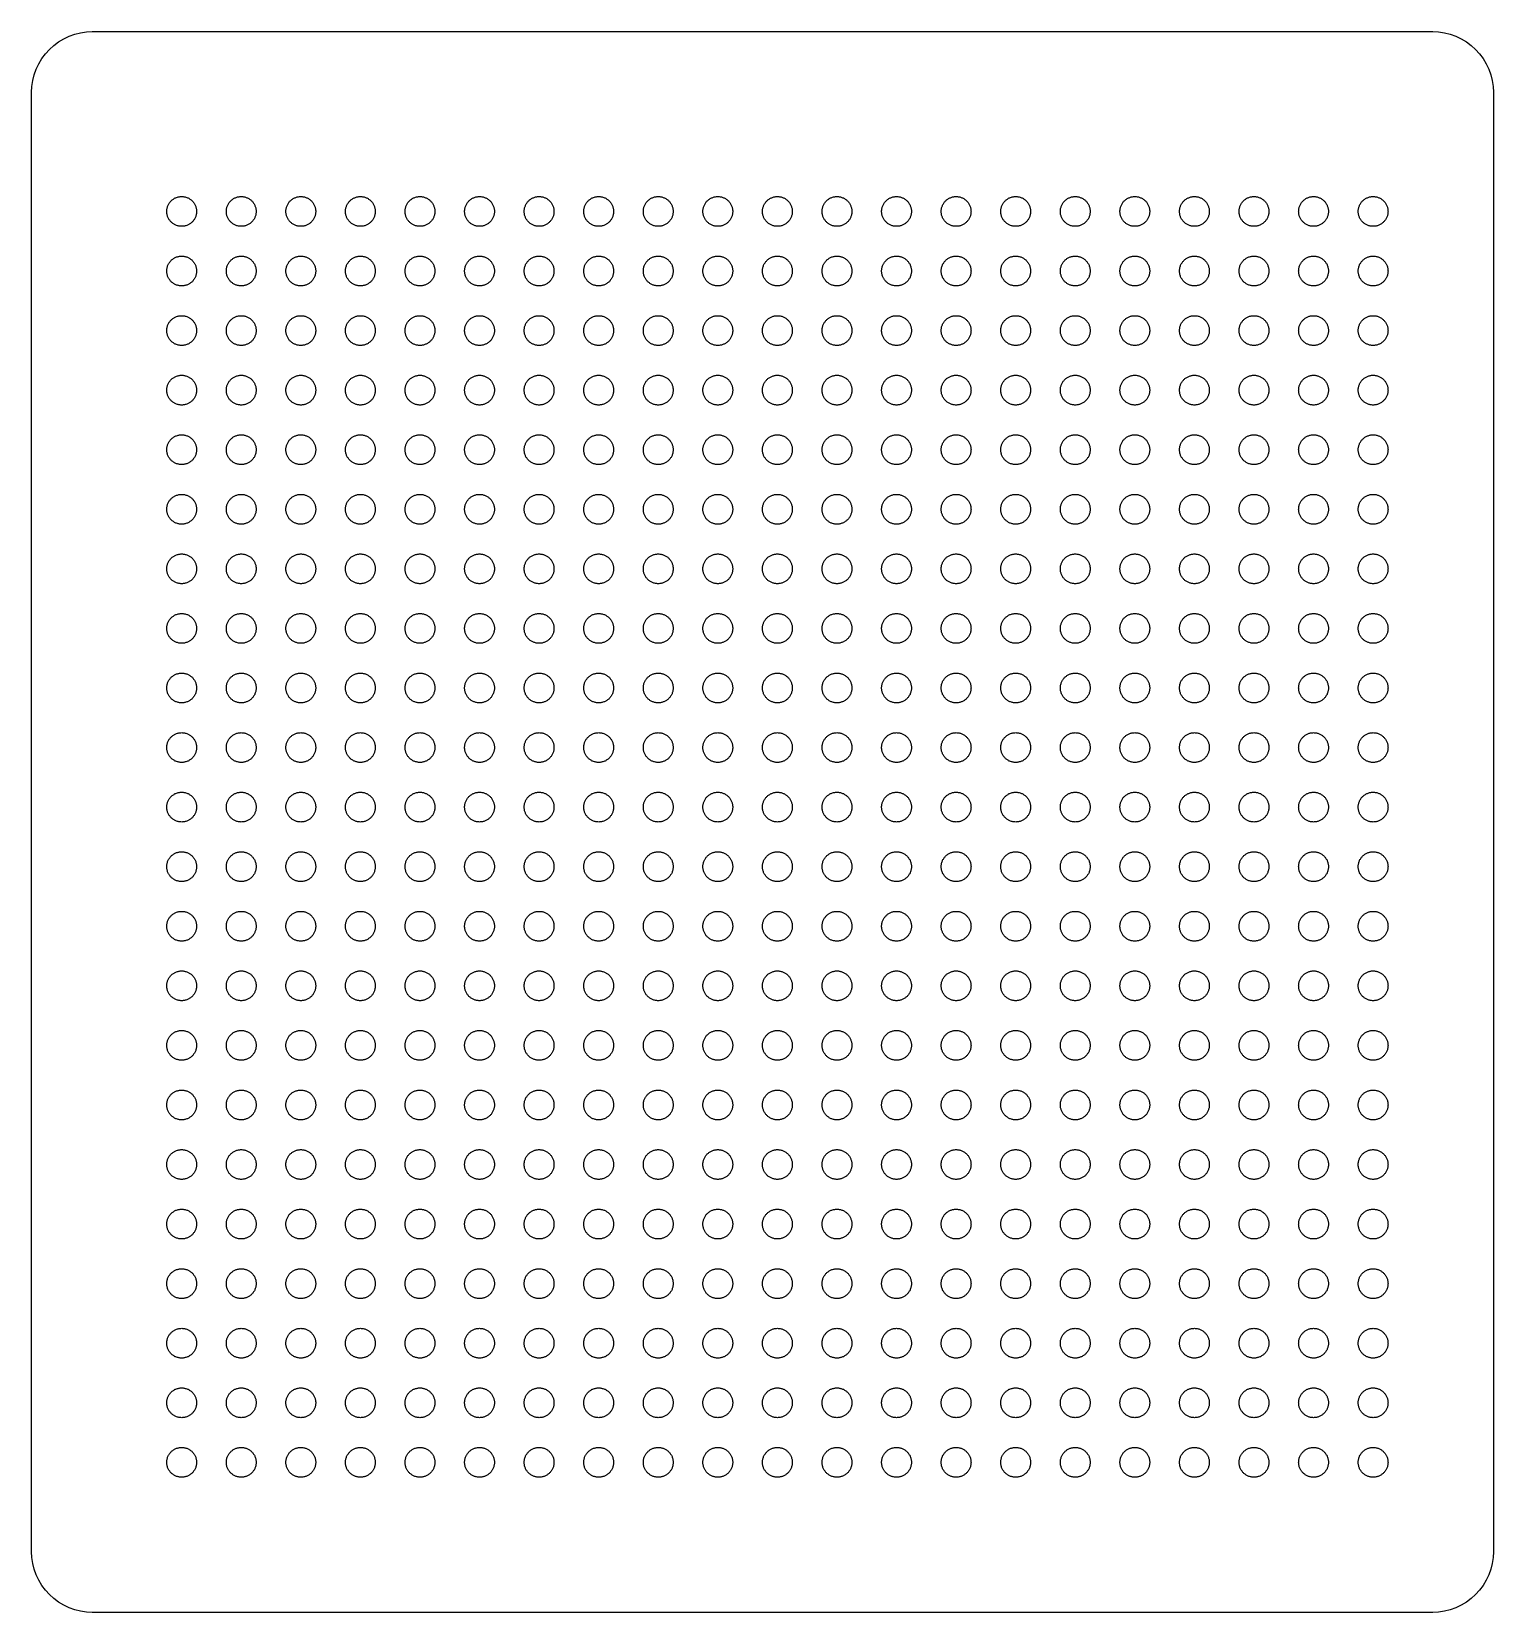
# Model space of a CAD drawing. Header units: millimetres. Extents: x 3 to 101, y 3 to 109.
import ezdxf

# ---------------------------------------------------------------- set-up
doc = ezdxf.new("R2010")
doc.units = ezdxf.units.MM
doc.layers.add('CUT', color=1, linetype='Continuous')
doc.layers.add('ENGRAVE', color=5, linetype='Continuous')

msp = doc.modelspace()

# ---------------------------------------------------------------- linework, layer by layer
at = {"layer": 'CUT'}
msp.add_lwpolyline([(97.0018, 2.925), (6.9982, 2.925), (6.6006, 2.9445), (6.205, 3.0032), (5.8171, 3.1004), (5.4405, 3.2351), (5.079, 3.4061), (4.736, 3.6117), (4.4148, 3.8499), (4.1185, 4.1185), (3.8499, 4.4148), (3.6117, 4.736), (3.4061, 5.079), (3.2351, 5.4405), (3.1004, 5.8171), (3.0032, 6.205), (2.9445, 6.6006), (2.925, 6.9982), (2.925, 105.0018), (2.9445, 105.3994), (3.0032, 105.795), (3.1004, 106.1829), (3.2351, 106.5595), (3.4061, 106.921), (3.6117, 107.264), (3.8499, 107.5852), (4.1185, 107.8815), (4.4148, 108.1501), (4.736, 108.3883), (5.079, 108.5939), (5.4405, 108.7649), (5.8171, 108.8996), (6.205, 108.9968), (6.6006, 109.0555), (6.9982, 109.075), (97.0018, 109.075), (97.3994, 109.0555), (97.795, 108.9968), (98.1829, 108.8996), (98.5595, 108.7649), (98.921, 108.5939), (99.264, 108.3883), (99.5852, 108.1501), (99.8815, 107.8815), (100.1501, 107.5852), (100.3883, 107.264), (100.5939, 106.921), (100.7649, 106.5595), (100.8996, 106.1829), (100.9968, 105.795), (101.0555, 105.3994), (101.075, 105.0018), (101.075, 6.9982), (101.0555, 6.6006), (100.9968, 6.205), (100.8996, 5.8171), (100.7649, 5.4405), (100.5939, 5.079), (100.3883, 4.736), (100.1501, 4.4148), (99.8815, 4.1185), (99.5852, 3.8499), (99.264, 3.6117), (98.921, 3.4061), (98.5595, 3.2351), (98.1829, 3.1004), (97.795, 3.0032), (97.3994, 2.9445), (97.0018, 2.925)], close=True, dxfattribs=at)
at = {"layer": 'ENGRAVE'}
for points in [[(14, 97), (13.9988, 96.9509), (13.9952, 96.902), (13.9892, 96.8533), (13.9808, 96.8049), (13.97, 96.757), (13.9569, 96.7097), (13.9415, 96.6631), (13.9239, 96.6173), (13.904, 96.5724), (13.8819, 96.5286), (13.8577, 96.4859), (13.8315, 96.4444), (13.8032, 96.4043), (13.773, 96.3656), (13.741, 96.3284), (13.7071, 96.2929), (13.6716, 96.259), (13.6344, 96.227), (13.5957, 96.1968), (13.5556, 96.1685), (13.5141, 96.1423), (13.4714, 96.1181), (13.4276, 96.096), (13.3827, 96.0761), (13.3369, 96.0585), (13.2903, 96.0431), (13.243, 96.03), (13.1951, 96.0192), (13.1467, 96.0108), (13.098, 96.0048), (13.0491, 96.0012), (13, 96), (12.9509, 96.0012), (12.902, 96.0048), (12.8533, 96.0108), (12.8049, 96.0192), (12.757, 96.03), (12.7097, 96.0431), (12.6631, 96.0585), (12.6173, 96.0761), (12.5724, 96.096), (12.5286, 96.1181), (12.4859, 96.1423), (12.4444, 96.1685), (12.4043, 96.1968), (12.3656, 96.227), (12.3284, 96.259), (12.2929, 96.2929), (12.259, 96.3284), (12.227, 96.3656), (12.1968, 96.4043), (12.1685, 96.4444), (12.1423, 96.4859), (12.1181, 96.5286), (12.096, 96.5724), (12.0761, 96.6173), (12.0585, 96.6631), (12.0431, 96.7097), (12.03, 96.757), (12.0192, 96.8049), (12.0108, 96.8533), (12.0048, 96.902), (12.0012, 96.9509), (12, 97), (12.0012, 97.0491), (12.0048, 97.098), (12.0108, 97.1467), (12.0192, 97.1951), (12.03, 97.243), (12.0431, 97.2903), (12.0585, 97.3369), (12.0761, 97.3827), (12.096, 97.4276), (12.1181, 97.4714), (12.1423, 97.5141), (12.1685, 97.5556), (12.1968, 97.5957), (12.227, 97.6344), (12.259, 97.6716), (12.2929, 97.7071), (12.3284, 97.741), (12.3656, 97.773), (12.4043, 97.8032), (12.4444, 97.8315), (12.4859, 97.8577), (12.5286, 97.8819), (12.5724, 97.904), (12.6173, 97.9239), (12.6631, 97.9415), (12.7097, 97.9569), (12.757, 97.97), (12.8049, 97.9808), (12.8533, 97.9892), (12.902, 97.9952), (12.9509, 97.9988), (13, 98), (13.0491, 97.9988), (13.098, 97.9952), (13.1467, 97.9892), (13.1951, 97.9808), (13.243, 97.97), (13.2903, 97.9569), (13.3369, 97.9415), (13.3827, 97.9239), (13.4276, 97.904), (13.4714, 97.8819), (13.5141, 97.8577), (13.5556, 97.8315), (13.5957, 97.8032), (13.6344, 97.773), (13.6716, 97.741), (13.7071, 97.7071), (13.741, 97.6716), (13.773, 97.6344), (13.8032, 97.5957), (13.8315, 97.5556), (13.8577, 97.5141), (13.8819, 97.4714), (13.904, 97.4276), (13.9239, 97.3827), (13.9415, 97.3369), (13.9569, 97.2903), (13.97, 97.243), (13.9808, 97.1951), (13.9892, 97.1467), (13.9952, 97.098), (13.9988, 97.0491), (14, 97)], [(18, 97), (17.9988, 96.9509), (17.9952, 96.902), (17.9892, 96.8533), (17.9808, 96.8049), (17.97, 96.757), (17.9569, 96.7097), (17.9415, 96.6631), (17.9239, 96.6173), (17.904, 96.5724), (17.8819, 96.5286), (17.8577, 96.4859), (17.8315, 96.4444), (17.8032, 96.4043), (17.773, 96.3656), (17.741, 96.3284), (17.7071, 96.2929), (17.6716, 96.259), (17.6344, 96.227), (17.5957, 96.1968), (17.5556, 96.1685), (17.5141, 96.1423), (17.4714, 96.1181), (17.4276, 96.096), (17.3827, 96.0761), (17.3369, 96.0585), (17.2903, 96.0431), (17.243, 96.03), (17.1951, 96.0192), (17.1467, 96.0108), (17.098, 96.0048), (17.0491, 96.0012), (17, 96), (16.9509, 96.0012), (16.902, 96.0048), (16.8533, 96.0108), (16.8049, 96.0192), (16.757, 96.03), (16.7097, 96.0431), (16.6631, 96.0585), (16.6173, 96.0761), (16.5724, 96.096), (16.5286, 96.1181), (16.4859, 96.1423), (16.4444, 96.1685), (16.4043, 96.1968), (16.3656, 96.227), (16.3284, 96.259), (16.2929, 96.2929), (16.259, 96.3284), (16.227, 96.3656), (16.1968, 96.4043), (16.1685, 96.4444), (16.1423, 96.4859), (16.1181, 96.5286), (16.096, 96.5724), (16.0761, 96.6173), (16.0585, 96.6631), (16.0431, 96.7097), (16.03, 96.757), (16.0192, 96.8049), (16.0108, 96.8533), (16.0048, 96.902), (16.0012, 96.9509), (16, 97), (16.0012, 97.0491), (16.0048, 97.098), (16.0108, 97.1467), (16.0192, 97.1951), (16.03, 97.243), (16.0431, 97.2903), (16.0585, 97.3369), (16.0761, 97.3827), (16.096, 97.4276), (16.1181, 97.4714), (16.1423, 97.5141), (16.1685, 97.5556), (16.1968, 97.5957), (16.227, 97.6344), (16.259, 97.6716), (16.2929, 97.7071), (16.3284, 97.741), (16.3656, 97.773), (16.4043, 97.8032), (16.4444, 97.8315), (16.4859, 97.8577), (16.5286, 97.8819), (16.5724, 97.904), (16.6173, 97.9239), (16.6631, 97.9415), (16.7097, 97.9569), (16.757, 97.97), (16.8049, 97.9808), (16.8533, 97.9892), (16.902, 97.9952), (16.9509, 97.9988), (17, 98), (17.0491, 97.9988), (17.098, 97.9952), (17.1467, 97.9892), (17.1951, 97.9808), (17.243, 97.97), (17.2903, 97.9569), (17.3369, 97.9415), (17.3827, 97.9239), (17.4276, 97.904), (17.4714, 97.8819), (17.5141, 97.8577), (17.5556, 97.8315), (17.5957, 97.8032), (17.6344, 97.773), (17.6716, 97.741), (17.7071, 97.7071), (17.741, 97.6716), (17.773, 97.6344), (17.8032, 97.5957), (17.8315, 97.5556), (17.8577, 97.5141), (17.8819, 97.4714), (17.904, 97.4276), (17.9239, 97.3827), (17.9415, 97.3369), (17.9569, 97.2903), (17.97, 97.243), (17.9808, 97.1951), (17.9892, 97.1467), (17.9952, 97.098), (17.9988, 97.0491), (18, 97)], [(22, 97), (21.9988, 96.9509), (21.9952, 96.902), (21.9892, 96.8533), (21.9808, 96.8049), (21.97, 96.757), (21.9569, 96.7097), (21.9415, 96.6631), (21.9239, 96.6173), (21.904, 96.5724), (21.8819, 96.5286), (21.8577, 96.4859), (21.8315, 96.4444), (21.8032, 96.4043), (21.773, 96.3656), (21.741, 96.3284), (21.7071, 96.2929), (21.6716, 96.259), (21.6344, 96.227), (21.5957, 96.1968), (21.5556, 96.1685), (21.5141, 96.1423), (21.4714, 96.1181), (21.4276, 96.096), (21.3827, 96.0761), (21.3369, 96.0585), (21.2903, 96.0431), (21.243, 96.03), (21.1951, 96.0192), (21.1467, 96.0108), (21.098, 96.0048), (21.0491, 96.0012), (21, 96), (20.9509, 96.0012), (20.902, 96.0048), (20.8533, 96.0108), (20.8049, 96.0192), (20.757, 96.03), (20.7097, 96.0431), (20.6631, 96.0585), (20.6173, 96.0761), (20.5724, 96.096), (20.5286, 96.1181), (20.4859, 96.1423), (20.4444, 96.1685), (20.4043, 96.1968), (20.3656, 96.227), (20.3284, 96.259), (20.2929, 96.2929), (20.259, 96.3284), (20.227, 96.3656), (20.1968, 96.4043), (20.1685, 96.4444), (20.1423, 96.4859), (20.1181, 96.5286), (20.096, 96.5724), (20.0761, 96.6173), (20.0585, 96.6631), (20.0431, 96.7097), (20.03, 96.757), (20.0192, 96.8049), (20.0108, 96.8533), (20.0048, 96.902), (20.0012, 96.9509), (20, 97), (20.0012, 97.0491), (20.0048, 97.098), (20.0108, 97.1467), (20.0192, 97.1951), (20.03, 97.243), (20.0431, 97.2903), (20.0585, 97.3369), (20.0761, 97.3827), (20.096, 97.4276), (20.1181, 97.4714), (20.1423, 97.5141), (20.1685, 97.5556), (20.1968, 97.5957), (20.227, 97.6344), (20.259, 97.6716), (20.2929, 97.7071), (20.3284, 97.741), (20.3656, 97.773), (20.4043, 97.8032), (20.4444, 97.8315), (20.4859, 97.8577), (20.5286, 97.8819), (20.5724, 97.904), (20.6173, 97.9239), (20.6631, 97.9415), (20.7097, 97.9569), (20.757, 97.97), (20.8049, 97.9808), (20.8533, 97.9892), (20.902, 97.9952), (20.9509, 97.9988), (21, 98), (21.0491, 97.9988), (21.098, 97.9952), (21.1467, 97.9892), (21.1951, 97.9808), (21.243, 97.97), (21.2903, 97.9569), (21.3369, 97.9415), (21.3827, 97.9239), (21.4276, 97.904), (21.4714, 97.8819), (21.5141, 97.8577), (21.5556, 97.8315), (21.5957, 97.8032), (21.6344, 97.773), (21.6716, 97.741), (21.7071, 97.7071), (21.741, 97.6716), (21.773, 97.6344), (21.8032, 97.5957), (21.8315, 97.5556), (21.8577, 97.5141), (21.8819, 97.4714), (21.904, 97.4276), (21.9239, 97.3827), (21.9415, 97.3369), (21.9569, 97.2903), (21.97, 97.243), (21.9808, 97.1951), (21.9892, 97.1467), (21.9952, 97.098), (21.9988, 97.0491), (22, 97)], [(26, 97), (25.9988, 96.9509), (25.9952, 96.902), (25.9892, 96.8533), (25.9808, 96.8049), (25.97, 96.757), (25.9569, 96.7097), (25.9415, 96.6631), (25.9239, 96.6173), (25.904, 96.5724), (25.8819, 96.5286), (25.8577, 96.4859), (25.8315, 96.4444), (25.8032, 96.4043), (25.773, 96.3656), (25.741, 96.3284), (25.7071, 96.2929), (25.6716, 96.259), (25.6344, 96.227), (25.5957, 96.1968), (25.5556, 96.1685), (25.5141, 96.1423), (25.4714, 96.1181), (25.4276, 96.096), (25.3827, 96.0761), (25.3369, 96.0585), (25.2903, 96.0431), (25.243, 96.03), (25.1951, 96.0192), (25.1467, 96.0108), (25.098, 96.0048), (25.0491, 96.0012), (25, 96), (24.9509, 96.0012), (24.902, 96.0048), (24.8533, 96.0108), (24.8049, 96.0192), (24.757, 96.03), (24.7097, 96.0431), (24.6631, 96.0585), (24.6173, 96.0761), (24.5724, 96.096), (24.5286, 96.1181), (24.4859, 96.1423), (24.4444, 96.1685), (24.4043, 96.1968), (24.3656, 96.227), (24.3284, 96.259), (24.2929, 96.2929), (24.259, 96.3284), (24.227, 96.3656), (24.1968, 96.4043), (24.1685, 96.4444), (24.1423, 96.4859), (24.1181, 96.5286), (24.096, 96.5724), (24.0761, 96.6173), (24.0585, 96.6631), (24.0431, 96.7097), (24.03, 96.757), (24.0192, 96.8049), (24.0108, 96.8533), (24.0048, 96.902), (24.0012, 96.9509), (24, 97), (24.0012, 97.0491), (24.0048, 97.098), (24.0108, 97.1467), (24.0192, 97.1951), (24.03, 97.243), (24.0431, 97.2903), (24.0585, 97.3369), (24.0761, 97.3827), (24.096, 97.4276), (24.1181, 97.4714), (24.1423, 97.5141), (24.1685, 97.5556), (24.1968, 97.5957), (24.227, 97.6344), (24.259, 97.6716), (24.2929, 97.7071), (24.3284, 97.741), (24.3656, 97.773), (24.4043, 97.8032), (24.4444, 97.8315), (24.4859, 97.8577), (24.5286, 97.8819), (24.5724, 97.904), (24.6173, 97.9239), (24.6631, 97.9415), (24.7097, 97.9569), (24.757, 97.97), (24.8049, 97.9808), (24.8533, 97.9892), (24.902, 97.9952), (24.9509, 97.9988), (25, 98), (25.0491, 97.9988), (25.098, 97.9952), (25.1467, 97.9892), (25.1951, 97.9808), (25.243, 97.97), (25.2903, 97.9569), (25.3369, 97.9415), (25.3827, 97.9239), (25.4276, 97.904), (25.4714, 97.8819), (25.5141, 97.8577), (25.5556, 97.8315), (25.5957, 97.8032), (25.6344, 97.773), (25.6716, 97.741), (25.7071, 97.7071), (25.741, 97.6716), (25.773, 97.6344), (25.8032, 97.5957), (25.8315, 97.5556), (25.8577, 97.5141), (25.8819, 97.4714), (25.904, 97.4276), (25.9239, 97.3827), (25.9415, 97.3369), (25.9569, 97.2903), (25.97, 97.243), (25.9808, 97.1951), (25.9892, 97.1467), (25.9952, 97.098), (25.9988, 97.0491), (26, 97)], [(30, 97), (29.9988, 96.9509), (29.9952, 96.902), (29.9892, 96.8533), (29.9808, 96.8049), (29.97, 96.757), (29.9569, 96.7097), (29.9415, 96.6631), (29.9239, 96.6173), (29.904, 96.5724), (29.8819, 96.5286), (29.8577, 96.4859), (29.8315, 96.4444), (29.8032, 96.4043), (29.773, 96.3656), (29.741, 96.3284), (29.7071, 96.2929), (29.6716, 96.259), (29.6344, 96.227), (29.5957, 96.1968), (29.5556, 96.1685), (29.5141, 96.1423), (29.4714, 96.1181), (29.4276, 96.096), (29.3827, 96.0761), (29.3369, 96.0585), (29.2903, 96.0431), (29.243, 96.03), (29.1951, 96.0192), (29.1467, 96.0108), (29.098, 96.0048), (29.0491, 96.0012), (29, 96), (28.9509, 96.0012), (28.902, 96.0048), (28.8533, 96.0108), (28.8049, 96.0192), (28.757, 96.03), (28.7097, 96.0431), (28.6631, 96.0585), (28.6173, 96.0761), (28.5724, 96.096), (28.5286, 96.1181), (28.4859, 96.1423), (28.4444, 96.1685), (28.4043, 96.1968), (28.3656, 96.227), (28.3284, 96.259), (28.2929, 96.2929), (28.259, 96.3284), (28.227, 96.3656), (28.1968, 96.4043), (28.1685, 96.4444), (28.1423, 96.4859), (28.1181, 96.5286), (28.096, 96.5724), (28.0761, 96.6173), (28.0585, 96.6631), (28.0431, 96.7097), (28.03, 96.757), (28.0192, 96.8049), (28.0108, 96.8533), (28.0048, 96.902), (28.0012, 96.9509), (28, 97), (28.0012, 97.0491), (28.0048, 97.098), (28.0108, 97.1467), (28.0192, 97.1951), (28.03, 97.243), (28.0431, 97.2903), (28.0585, 97.3369), (28.0761, 97.3827), (28.096, 97.4276), (28.1181, 97.4714), (28.1423, 97.5141), (28.1685, 97.5556), (28.1968, 97.5957), (28.227, 97.6344), (28.259, 97.6716), (28.2929, 97.7071), (28.3284, 97.741), (28.3656, 97.773), (28.4043, 97.8032), (28.4444, 97.8315), (28.4859, 97.8577), (28.5286, 97.8819), (28.5724, 97.904), (28.6173, 97.9239), (28.6631, 97.9415), (28.7097, 97.9569), (28.757, 97.97), (28.8049, 97.9808), (28.8533, 97.9892), (28.902, 97.9952), (28.9509, 97.9988), (29, 98), (29.0491, 97.9988), (29.098, 97.9952), (29.1467, 97.9892), (29.1951, 97.9808), (29.243, 97.97), (29.2903, 97.9569), (29.3369, 97.9415), (29.3827, 97.9239), (29.4276, 97.904), (29.4714, 97.8819), (29.5141, 97.8577), (29.5556, 97.8315), (29.5957, 97.8032), (29.6344, 97.773), (29.6716, 97.741), (29.7071, 97.7071), (29.741, 97.6716), (29.773, 97.6344), (29.8032, 97.5957), (29.8315, 97.5556), (29.8577, 97.5141), (29.8819, 97.4714), (29.904, 97.4276), (29.9239, 97.3827), (29.9415, 97.3369), (29.9569, 97.2903), (29.97, 97.243), (29.9808, 97.1951), (29.9892, 97.1467), (29.9952, 97.098), (29.9988, 97.0491), (30, 97)], [(34, 97), (33.9988, 96.9509), (33.9952, 96.902), (33.9892, 96.8533), (33.9808, 96.8049), (33.97, 96.757), (33.9569, 96.7097), (33.9415, 96.6631), (33.9239, 96.6173), (33.904, 96.5724), (33.8819, 96.5286), (33.8577, 96.4859), (33.8315, 96.4444), (33.8032, 96.4043), (33.773, 96.3656), (33.741, 96.3284), (33.7071, 96.2929), (33.6716, 96.259), (33.6344, 96.227), (33.5957, 96.1968), (33.5556, 96.1685), (33.5141, 96.1423), (33.4714, 96.1181), (33.4276, 96.096), (33.3827, 96.0761), (33.3369, 96.0585), (33.2903, 96.0431), (33.243, 96.03), (33.1951, 96.0192), (33.1467, 96.0108), (33.098, 96.0048), (33.0491, 96.0012), (33, 96), (32.9509, 96.0012), (32.902, 96.0048), (32.8533, 96.0108), (32.8049, 96.0192), (32.757, 96.03), (32.7097, 96.0431), (32.6631, 96.0585), (32.6173, 96.0761), (32.5724, 96.096), (32.5286, 96.1181), (32.4859, 96.1423), (32.4444, 96.1685), (32.4043, 96.1968), (32.3656, 96.227), (32.3284, 96.259), (32.2929, 96.2929), (32.259, 96.3284), (32.227, 96.3656), (32.1968, 96.4043), (32.1685, 96.4444), (32.1423, 96.4859), (32.1181, 96.5286), (32.096, 96.5724), (32.0761, 96.6173), (32.0585, 96.6631), (32.0431, 96.7097), (32.03, 96.757), (32.0192, 96.8049), (32.0108, 96.8533), (32.0048, 96.902), (32.0012, 96.9509), (32, 97), (32.0012, 97.0491), (32.0048, 97.098), (32.0108, 97.1467), (32.0192, 97.1951), (32.03, 97.243), (32.0431, 97.2903), (32.0585, 97.3369), (32.0761, 97.3827), (32.096, 97.4276), (32.1181, 97.4714), (32.1423, 97.5141), (32.1685, 97.5556), (32.1968, 97.5957), (32.227, 97.6344), (32.259, 97.6716), (32.2929, 97.7071), (32.3284, 97.741), (32.3656, 97.773), (32.4043, 97.8032), (32.4444, 97.8315), (32.4859, 97.8577), (32.5286, 97.8819), (32.5724, 97.904), (32.6173, 97.9239), (32.6631, 97.9415), (32.7097, 97.9569), (32.757, 97.97), (32.8049, 97.9808), (32.8533, 97.9892), (32.902, 97.9952), (32.9509, 97.9988), (33, 98), (33.0491, 97.9988), (33.098, 97.9952), (33.1467, 97.9892), (33.1951, 97.9808), (33.243, 97.97), (33.2903, 97.9569), (33.3369, 97.9415), (33.3827, 97.9239), (33.4276, 97.904), (33.4714, 97.8819), (33.5141, 97.8577), (33.5556, 97.8315), (33.5957, 97.8032), (33.6344, 97.773), (33.6716, 97.741), (33.7071, 97.7071), (33.741, 97.6716), (33.773, 97.6344), (33.8032, 97.5957), (33.8315, 97.5556), (33.8577, 97.5141), (33.8819, 97.4714), (33.904, 97.4276), (33.9239, 97.3827), (33.9415, 97.3369), (33.9569, 97.2903), (33.97, 97.243), (33.9808, 97.1951), (33.9892, 97.1467), (33.9952, 97.098), (33.9988, 97.0491), (34, 97)], [(38, 97), (37.9988, 96.9509), (37.9952, 96.902), (37.9892, 96.8533), (37.9808, 96.8049), (37.97, 96.757), (37.9569, 96.7097), (37.9415, 96.6631), (37.9239, 96.6173), (37.904, 96.5724), (37.8819, 96.5286), (37.8577, 96.4859), (37.8315, 96.4444), (37.8032, 96.4043), (37.773, 96.3656), (37.741, 96.3284), (37.7071, 96.2929), (37.6716, 96.259), (37.6344, 96.227), (37.5957, 96.1968), (37.5556, 96.1685), (37.5141, 96.1423), (37.4714, 96.1181), (37.4276, 96.096), (37.3827, 96.0761), (37.3369, 96.0585), (37.2903, 96.0431), (37.243, 96.03), (37.1951, 96.0192), (37.1467, 96.0108), (37.098, 96.0048), (37.0491, 96.0012), (37, 96), (36.9509, 96.0012), (36.902, 96.0048), (36.8533, 96.0108), (36.8049, 96.0192), (36.757, 96.03), (36.7097, 96.0431), (36.6631, 96.0585), (36.6173, 96.0761), (36.5724, 96.096), (36.5286, 96.1181), (36.4859, 96.1423), (36.4444, 96.1685), (36.4043, 96.1968), (36.3656, 96.227), (36.3284, 96.259), (36.2929, 96.2929), (36.259, 96.3284), (36.227, 96.3656), (36.1968, 96.4043), (36.1685, 96.4444), (36.1423, 96.4859), (36.1181, 96.5286), (36.096, 96.5724), (36.0761, 96.6173), (36.0585, 96.6631), (36.0431, 96.7097), (36.03, 96.757), (36.0192, 96.8049), (36.0108, 96.8533), (36.0048, 96.902), (36.0012, 96.9509), (36, 97), (36.0012, 97.0491), (36.0048, 97.098), (36.0108, 97.1467), (36.0192, 97.1951), (36.03, 97.243), (36.0431, 97.2903), (36.0585, 97.3369), (36.0761, 97.3827), (36.096, 97.4276), (36.1181, 97.4714), (36.1423, 97.5141), (36.1685, 97.5556), (36.1968, 97.5957), (36.227, 97.6344), (36.259, 97.6716), (36.2929, 97.7071), (36.3284, 97.741), (36.3656, 97.773), (36.4043, 97.8032), (36.4444, 97.8315), (36.4859, 97.8577), (36.5286, 97.8819), (36.5724, 97.904), (36.6173, 97.9239), (36.6631, 97.9415), (36.7097, 97.9569), (36.757, 97.97), (36.8049, 97.9808), (36.8533, 97.9892), (36.902, 97.9952), (36.9509, 97.9988), (37, 98), (37.0491, 97.9988), (37.098, 97.9952), (37.1467, 97.9892), (37.1951, 97.9808), (37.243, 97.97), (37.2903, 97.9569), (37.3369, 97.9415), (37.3827, 97.9239), (37.4276, 97.904), (37.4714, 97.8819), (37.5141, 97.8577), (37.5556, 97.8315), (37.5957, 97.8032), (37.6344, 97.773), (37.6716, 97.741), (37.7071, 97.7071), (37.741, 97.6716), (37.773, 97.6344), (37.8032, 97.5957), (37.8315, 97.5556), (37.8577, 97.5141), (37.8819, 97.4714), (37.904, 97.4276), (37.9239, 97.3827), (37.9415, 97.3369), (37.9569, 97.2903), (37.97, 97.243), (37.9808, 97.1951), (37.9892, 97.1467), (37.9952, 97.098), (37.9988, 97.0491), (38, 97)], [(42, 97), (41.9988, 96.9509), (41.9952, 96.902), (41.9892, 96.8533), (41.9808, 96.8049), (41.97, 96.757), (41.9569, 96.7097), (41.9415, 96.6631), (41.9239, 96.6173), (41.904, 96.5724), (41.8819, 96.5286), (41.8577, 96.4859), (41.8315, 96.4444), (41.8032, 96.4043), (41.773, 96.3656), (41.741, 96.3284), (41.7071, 96.2929), (41.6716, 96.259), (41.6344, 96.227), (41.5957, 96.1968), (41.5556, 96.1685), (41.5141, 96.1423), (41.4714, 96.1181), (41.4276, 96.096), (41.3827, 96.0761), (41.3369, 96.0585), (41.2903, 96.0431), (41.243, 96.03), (41.1951, 96.0192), (41.1467, 96.0108), (41.098, 96.0048), (41.0491, 96.0012), (41, 96), (40.9509, 96.0012), (40.902, 96.0048), (40.8533, 96.0108), (40.8049, 96.0192), (40.757, 96.03), (40.7097, 96.0431), (40.6631, 96.0585), (40.6173, 96.0761), (40.5724, 96.096), (40.5286, 96.1181), (40.4859, 96.1423), (40.4444, 96.1685), (40.4043, 96.1968), (40.3656, 96.227), (40.3284, 96.259), (40.2929, 96.2929), (40.259, 96.3284), (40.227, 96.3656), (40.1968, 96.4043), (40.1685, 96.4444), (40.1423, 96.4859), (40.1181, 96.5286), (40.096, 96.5724), (40.0761, 96.6173), (40.0585, 96.6631), (40.0431, 96.7097), (40.03, 96.757), (40.0192, 96.8049), (40.0108, 96.8533), (40.0048, 96.902), (40.0012, 96.9509), (40, 97), (40.0012, 97.0491), (40.0048, 97.098), (40.0108, 97.1467), (40.0192, 97.1951), (40.03, 97.243), (40.0431, 97.2903), (40.0585, 97.3369), (40.0761, 97.3827), (40.096, 97.4276), (40.1181, 97.4714), (40.1423, 97.5141), (40.1685, 97.5556), (40.1968, 97.5957), (40.227, 97.6344), (40.259, 97.6716), (40.2929, 97.7071), (40.3284, 97.741), (40.3656, 97.773), (40.4043, 97.8032), (40.4444, 97.8315), (40.4859, 97.8577), (40.5286, 97.8819), (40.5724, 97.904), (40.6173, 97.9239), (40.6631, 97.9415), (40.7097, 97.9569), (40.757, 97.97), (40.8049, 97.9808), (40.8533, 97.9892), (40.902, 97.9952), (40.9509, 97.9988), (41, 98), (41.0491, 97.9988), (41.098, 97.9952), (41.1467, 97.9892), (41.1951, 97.9808), (41.243, 97.97), (41.2903, 97.9569), (41.3369, 97.9415), (41.3827, 97.9239), (41.4276, 97.904), (41.4714, 97.8819), (41.5141, 97.8577), (41.5556, 97.8315), (41.5957, 97.8032), (41.6344, 97.773), (41.6716, 97.741), (41.7071, 97.7071), (41.741, 97.6716), (41.773, 97.6344), (41.8032, 97.5957), (41.8315, 97.5556), (41.8577, 97.5141), (41.8819, 97.4714), (41.904, 97.4276), (41.9239, 97.3827), (41.9415, 97.3369), (41.9569, 97.2903), (41.97, 97.243), (41.9808, 97.1951), (41.9892, 97.1467), (41.9952, 97.098), (41.9988, 97.0491), (42, 97)], [(46, 97), (45.9988, 96.9509), (45.9952, 96.902), (45.9892, 96.8533), (45.9808, 96.8049), (45.97, 96.757), (45.9569, 96.7097), (45.9415, 96.6631), (45.9239, 96.6173), (45.904, 96.5724), (45.8819, 96.5286), (45.8577, 96.4859), (45.8315, 96.4444), (45.8032, 96.4043), (45.773, 96.3656), (45.741, 96.3284), (45.7071, 96.2929), (45.6716, 96.259), (45.6344, 96.227), (45.5957, 96.1968), (45.5556, 96.1685), (45.5141, 96.1423), (45.4714, 96.1181), (45.4276, 96.096), (45.3827, 96.0761), (45.3369, 96.0585), (45.2903, 96.0431), (45.243, 96.03), (45.1951, 96.0192), (45.1467, 96.0108), (45.098, 96.0048), (45.0491, 96.0012), (45, 96), (44.9509, 96.0012), (44.902, 96.0048), (44.8533, 96.0108), (44.8049, 96.0192), (44.757, 96.03), (44.7097, 96.0431), (44.6631, 96.0585), (44.6173, 96.0761), (44.5724, 96.096), (44.5286, 96.1181), (44.4859, 96.1423), (44.4444, 96.1685), (44.4043, 96.1968), (44.3656, 96.227), (44.3284, 96.259), (44.2929, 96.2929), (44.259, 96.3284), (44.227, 96.3656), (44.1968, 96.4043), (44.1685, 96.4444), (44.1423, 96.4859), (44.1181, 96.5286), (44.096, 96.5724), (44.0761, 96.6173), (44.0585, 96.6631), (44.0431, 96.7097), (44.03, 96.757), (44.0192, 96.8049), (44.0108, 96.8533), (44.0048, 96.902), (44.0012, 96.9509), (44, 97), (44.0012, 97.0491), (44.0048, 97.098), (44.0108, 97.1467), (44.0192, 97.1951), (44.03, 97.243), (44.0431, 97.2903), (44.0585, 97.3369), (44.0761, 97.3827), (44.096, 97.4276), (44.1181, 97.4714), (44.1423, 97.5141), (44.1685, 97.5556), (44.1968, 97.5957), (44.227, 97.6344), (44.259, 97.6716), (44.2929, 97.7071), (44.3284, 97.741), (44.3656, 97.773), (44.4043, 97.8032), (44.4444, 97.8315), (44.4859, 97.8577), (44.5286, 97.8819), (44.5724, 97.904), (44.6173, 97.9239), (44.6631, 97.9415), (44.7097, 97.9569), (44.757, 97.97), (44.8049, 97.9808), (44.8533, 97.9892), (44.902, 97.9952), (44.9509, 97.9988), (45, 98), (45.0491, 97.9988), (45.098, 97.9952), (45.1467, 97.9892), (45.1951, 97.9808), (45.243, 97.97), (45.2903, 97.9569), (45.3369, 97.9415), (45.3827, 97.9239), (45.4276, 97.904), (45.4714, 97.8819), (45.5141, 97.8577), (45.5556, 97.8315), (45.5957, 97.8032), (45.6344, 97.773), (45.6716, 97.741), (45.7071, 97.7071), (45.741, 97.6716), (45.773, 97.6344), (45.8032, 97.5957), (45.8315, 97.5556), (45.8577, 97.5141), (45.8819, 97.4714), (45.904, 97.4276), (45.9239, 97.3827), (45.9415, 97.3369), (45.9569, 97.2903), (45.97, 97.243), (45.9808, 97.1951), (45.9892, 97.1467), (45.9952, 97.098), (45.9988, 97.0491), (46, 97)], [(50, 97), (49.9988, 96.9509), (49.9952, 96.902), (49.9892, 96.8533), (49.9808, 96.8049), (49.97, 96.757), (49.9569, 96.7097), (49.9415, 96.6631), (49.9239, 96.6173), (49.904, 96.5724), (49.8819, 96.5286), (49.8577, 96.4859), (49.8315, 96.4444), (49.8032, 96.4043), (49.773, 96.3656), (49.741, 96.3284), (49.7071, 96.2929), (49.6716, 96.259), (49.6344, 96.227), (49.5957, 96.1968), (49.5556, 96.1685), (49.5141, 96.1423), (49.4714, 96.1181), (49.4276, 96.096), (49.3827, 96.0761), (49.3369, 96.0585), (49.2903, 96.0431), (49.243, 96.03), (49.1951, 96.0192), (49.1467, 96.0108), (49.098, 96.0048), (49.0491, 96.0012), (49, 96), (48.9509, 96.0012), (48.902, 96.0048), (48.8533, 96.0108), (48.8049, 96.0192), (48.757, 96.03), (48.7097, 96.0431), (48.6631, 96.0585), (48.6173, 96.0761), (48.5724, 96.096), (48.5286, 96.1181), (48.4859, 96.1423), (48.4444, 96.1685), (48.4043, 96.1968), (48.3656, 96.227), (48.3284, 96.259), (48.2929, 96.2929), (48.259, 96.3284), (48.227, 96.3656), (48.1968, 96.4043), (48.1685, 96.4444), (48.1423, 96.4859), (48.1181, 96.5286), (48.096, 96.5724), (48.0761, 96.6173), (48.0585, 96.6631), (48.0431, 96.7097), (48.03, 96.757), (48.0192, 96.8049), (48.0108, 96.8533), (48.0048, 96.902), (48.0012, 96.9509), (48, 97), (48.0012, 97.0491), (48.0048, 97.098), (48.0108, 97.1467), (48.0192, 97.1951), (48.03, 97.243), (48.0431, 97.2903), (48.0585, 97.3369), (48.0761, 97.3827), (48.096, 97.4276), (48.1181, 97.4714), (48.1423, 97.5141), (48.1685, 97.5556), (48.1968, 97.5957), (48.227, 97.6344), (48.259, 97.6716), (48.2929, 97.7071), (48.3284, 97.741), (48.3656, 97.773), (48.4043, 97.8032), (48.4444, 97.8315), (48.4859, 97.8577), (48.5286, 97.8819), (48.5724, 97.904), (48.6173, 97.9239), (48.6631, 97.9415), (48.7097, 97.9569), (48.757, 97.97), (48.8049, 97.9808), (48.8533, 97.9892), (48.902, 97.9952), (48.9509, 97.9988), (49, 98), (49.0491, 97.9988), (49.098, 97.9952), (49.1467, 97.9892), (49.1951, 97.9808), (49.243, 97.97), (49.2903, 97.9569), (49.3369, 97.9415), (49.3827, 97.9239), (49.4276, 97.904), (49.4714, 97.8819), (49.5141, 97.8577), (49.5556, 97.8315), (49.5957, 97.8032), (49.6344, 97.773), (49.6716, 97.741), (49.7071, 97.7071), (49.741, 97.6716), (49.773, 97.6344), (49.8032, 97.5957), (49.8315, 97.5556), (49.8577, 97.5141), (49.8819, 97.4714), (49.904, 97.4276), (49.9239, 97.3827), (49.9415, 97.3369), (49.9569, 97.2903), (49.97, 97.243), (49.9808, 97.1951), (49.9892, 97.1467), (49.9952, 97.098), (49.9988, 97.0491), (50, 97)], [(54, 97), (53.9988, 96.9509), (53.9952, 96.902), (53.9892, 96.8533), (53.9808, 96.8049), (53.97, 96.757), (53.9569, 96.7097), (53.9415, 96.6631), (53.9239, 96.6173), (53.904, 96.5724), (53.8819, 96.5286), (53.8577, 96.4859), (53.8315, 96.4444), (53.8032, 96.4043), (53.773, 96.3656), (53.741, 96.3284), (53.7071, 96.2929), (53.6716, 96.259), (53.6344, 96.227), (53.5957, 96.1968), (53.5556, 96.1685), (53.5141, 96.1423), (53.4714, 96.1181), (53.4276, 96.096), (53.3827, 96.0761), (53.3369, 96.0585), (53.2903, 96.0431), (53.243, 96.03), (53.1951, 96.0192), (53.1467, 96.0108), (53.098, 96.0048), (53.0491, 96.0012), (53, 96), (52.9509, 96.0012), (52.902, 96.0048), (52.8533, 96.0108), (52.8049, 96.0192), (52.757, 96.03), (52.7097, 96.0431), (52.6631, 96.0585), (52.6173, 96.0761), (52.5724, 96.096), (52.5286, 96.1181), (52.4859, 96.1423), (52.4444, 96.1685), (52.4043, 96.1968), (52.3656, 96.227), (52.3284, 96.259), (52.2929, 96.2929), (52.259, 96.3284), (52.227, 96.3656), (52.1968, 96.4043), (52.1685, 96.4444), (52.1423, 96.4859), (52.1181, 96.5286), (52.096, 96.5724), (52.0761, 96.6173), (52.0585, 96.6631), (52.0431, 96.7097), (52.03, 96.757), (52.0192, 96.8049), (52.0108, 96.8533), (52.0048, 96.902), (52.0012, 96.9509), (52, 97), (52.0012, 97.0491), (52.0048, 97.098), (52.0108, 97.1467), (52.0192, 97.1951), (52.03, 97.243), (52.0431, 97.2903), (52.0585, 97.3369), (52.0761, 97.3827), (52.096, 97.4276), (52.1181, 97.4714), (52.1423, 97.5141), (52.1685, 97.5556), (52.1968, 97.5957), (52.227, 97.6344), (52.259, 97.6716), (52.2929, 97.7071), (52.3284, 97.741), (52.3656, 97.773), (52.4043, 97.8032), (52.4444, 97.8315), (52.4859, 97.8577), (52.5286, 97.8819), (52.5724, 97.904), (52.6173, 97.9239), (52.6631, 97.9415), (52.7097, 97.9569), (52.757, 97.97), (52.8049, 97.9808), (52.8533, 97.9892), (52.902, 97.9952), (52.9509, 97.9988), (53, 98), (53.0491, 97.9988), (53.098, 97.9952), (53.1467, 97.9892), (53.1951, 97.9808), (53.243, 97.97), (53.2903, 97.9569), (53.3369, 97.9415), (53.3827, 97.9239), (53.4276, 97.904), (53.4714, 97.8819), (53.5141, 97.8577), (53.5556, 97.8315), (53.5957, 97.8032), (53.6344, 97.773), (53.6716, 97.741), (53.7071, 97.7071), (53.741, 97.6716), (53.773, 97.6344), (53.8032, 97.5957), (53.8315, 97.5556), (53.8577, 97.5141), (53.8819, 97.4714), (53.904, 97.4276), (53.9239, 97.3827), (53.9415, 97.3369), (53.9569, 97.2903), (53.97, 97.243), (53.9808, 97.1951), (53.9892, 97.1467), (53.9952, 97.098), (53.9988, 97.0491), (54, 97)], [(58, 97), (57.9988, 96.9509), (57.9952, 96.902), (57.9892, 96.8533), (57.9808, 96.8049), (57.97, 96.757), (57.9569, 96.7097), (57.9415, 96.6631), (57.9239, 96.6173), (57.904, 96.5724), (57.8819, 96.5286), (57.8577, 96.4859), (57.8315, 96.4444), (57.8032, 96.4043), (57.773, 96.3656), (57.741, 96.3284), (57.7071, 96.2929), (57.6716, 96.259), (57.6344, 96.227), (57.5957, 96.1968), (57.5556, 96.1685), (57.5141, 96.1423), (57.4714, 96.1181), (57.4276, 96.096), (57.3827, 96.0761), (57.3369, 96.0585), (57.2903, 96.0431), (57.243, 96.03), (57.1951, 96.0192), (57.1467, 96.0108), (57.098, 96.0048), (57.0491, 96.0012), (57, 96), (56.9509, 96.0012), (56.902, 96.0048), (56.8533, 96.0108), (56.8049, 96.0192), (56.757, 96.03), (56.7097, 96.0431), (56.6631, 96.0585), (56.6173, 96.0761), (56.5724, 96.096), (56.5286, 96.1181), (56.4859, 96.1423), (56.4444, 96.1685), (56.4043, 96.1968), (56.3656, 96.227), (56.3284, 96.259), (56.2929, 96.2929), (56.259, 96.3284), (56.227, 96.3656), (56.1968, 96.4043), (56.1685, 96.4444), (56.1423, 96.4859), (56.1181, 96.5286), (56.096, 96.5724), (56.0761, 96.6173), (56.0585, 96.6631), (56.0431, 96.7097), (56.03, 96.757), (56.0192, 96.8049), (56.0108, 96.8533), (56.0048, 96.902), (56.0012, 96.9509), (56, 97), (56.0012, 97.0491), (56.0048, 97.098), (56.0108, 97.1467), (56.0192, 97.1951), (56.03, 97.243), (56.0431, 97.2903), (56.0585, 97.3369), (56.0761, 97.3827), (56.096, 97.4276), (56.1181, 97.4714), (56.1423, 97.5141), (56.1685, 97.5556), (56.1968, 97.5957), (56.227, 97.6344), (56.259, 97.6716), (56.2929, 97.7071), (56.3284, 97.741), (56.3656, 97.773), (56.4043, 97.8032), (56.4444, 97.8315), (56.4859, 97.8577), (56.5286, 97.8819), (56.5724, 97.904), (56.6173, 97.9239), (56.6631, 97.9415), (56.7097, 97.9569), (56.757, 97.97), (56.8049, 97.9808), (56.8533, 97.9892), (56.902, 97.9952), (56.9509, 97.9988), (57, 98), (57.0491, 97.9988), (57.098, 97.9952), (57.1467, 97.9892), (57.1951, 97.9808), (57.243, 97.97), (57.2903, 97.9569), (57.3369, 97.9415), (57.3827, 97.9239), (57.4276, 97.904), (57.4714, 97.8819), (57.5141, 97.8577), (57.5556, 97.8315), (57.5957, 97.8032), (57.6344, 97.773), (57.6716, 97.741), (57.7071, 97.7071), (57.741, 97.6716), (57.773, 97.6344), (57.8032, 97.5957), (57.8315, 97.5556), (57.8577, 97.5141), (57.8819, 97.4714), (57.904, 97.4276), (57.9239, 97.3827), (57.9415, 97.3369), (57.9569, 97.2903), (57.97, 97.243), (57.9808, 97.1951), (57.9892, 97.1467), (57.9952, 97.098), (57.9988, 97.0491), (58, 97)], [(62, 97), (61.9988, 96.9509), (61.9952, 96.902), (61.9892, 96.8533), (61.9808, 96.8049), (61.97, 96.757), (61.9569, 96.7097), (61.9415, 96.6631), (61.9239, 96.6173), (61.904, 96.5724), (61.8819, 96.5286), (61.8577, 96.4859), (61.8315, 96.4444), (61.8032, 96.4043), (61.773, 96.3656), (61.741, 96.3284), (61.7071, 96.2929), (61.6716, 96.259), (61.6344, 96.227), (61.5957, 96.1968), (61.5556, 96.1685), (61.5141, 96.1423), (61.4714, 96.1181), (61.4276, 96.096), (61.3827, 96.0761), (61.3369, 96.0585), (61.2903, 96.0431), (61.243, 96.03), (61.1951, 96.0192), (61.1467, 96.0108), (61.098, 96.0048), (61.0491, 96.0012), (61, 96), (60.9509, 96.0012), (60.902, 96.0048), (60.8533, 96.0108), (60.8049, 96.0192), (60.757, 96.03), (60.7097, 96.0431), (60.6631, 96.0585), (60.6173, 96.0761), (60.5724, 96.096), (60.5286, 96.1181), (60.4859, 96.1423), (60.4444, 96.1685), (60.4043, 96.1968), (60.3656, 96.227), (60.3284, 96.259), (60.2929, 96.2929), (60.259, 96.3284), (60.227, 96.3656), (60.1968, 96.4043), (60.1685, 96.4444), (60.1423, 96.4859), (60.1181, 96.5286), (60.096, 96.5724), (60.0761, 96.6173), (60.0585, 96.6631), (60.0431, 96.7097), (60.03, 96.757), (60.0192, 96.8049), (60.0108, 96.8533), (60.0048, 96.902), (60.0012, 96.9509), (60, 97), (60.0012, 97.0491), (60.0048, 97.098), (60.0108, 97.1467), (60.0192, 97.1951), (60.03, 97.243), (60.0431, 97.2903), (60.0585, 97.3369), (60.0761, 97.3827), (60.096, 97.4276), (60.1181, 97.4714), (60.1423, 97.5141), (60.1685, 97.5556), (60.1968, 97.5957), (60.227, 97.6344), (60.259, 97.6716), (60.2929, 97.7071), (60.3284, 97.741), (60.3656, 97.773), (60.4043, 97.8032), (60.4444, 97.8315), (60.4859, 97.8577), (60.5286, 97.8819), (60.5724, 97.904), (60.6173, 97.9239), (60.6631, 97.9415), (60.7097, 97.9569), (60.757, 97.97), (60.8049, 97.9808), (60.8533, 97.9892), (60.902, 97.9952), (60.9509, 97.9988), (61, 98), (61.0491, 97.9988), (61.098, 97.9952), (61.1467, 97.9892), (61.1951, 97.9808), (61.243, 97.97), (61.2903, 97.9569), (61.3369, 97.9415), (61.3827, 97.9239), (61.4276, 97.904), (61.4714, 97.8819), (61.5141, 97.8577), (61.5556, 97.8315), (61.5957, 97.8032), (61.6344, 97.773), (61.6716, 97.741), (61.7071, 97.7071), (61.741, 97.6716), (61.773, 97.6344), (61.8032, 97.5957), (61.8315, 97.5556), (61.8577, 97.5141), (61.8819, 97.4714), (61.904, 97.4276), (61.9239, 97.3827), (61.9415, 97.3369), (61.9569, 97.2903), (61.97, 97.243), (61.9808, 97.1951), (61.9892, 97.1467), (61.9952, 97.098), (61.9988, 97.0491), (62, 97)], [(66, 97), (65.9988, 96.9509), (65.9952, 96.902), (65.9892, 96.8533), (65.9808, 96.8049), (65.97, 96.757), (65.9569, 96.7097), (65.9415, 96.6631), (65.9239, 96.6173), (65.904, 96.5724), (65.8819, 96.5286), (65.8577, 96.4859), (65.8315, 96.4444), (65.8032, 96.4043), (65.773, 96.3656), (65.741, 96.3284), (65.7071, 96.2929), (65.6716, 96.259), (65.6344, 96.227), (65.5957, 96.1968), (65.5556, 96.1685), (65.5141, 96.1423), (65.4714, 96.1181), (65.4276, 96.096), (65.3827, 96.0761), (65.3369, 96.0585), (65.2903, 96.0431), (65.243, 96.03), (65.1951, 96.0192), (65.1467, 96.0108), (65.098, 96.0048), (65.0491, 96.0012), (65, 96), (64.9509, 96.0012), (64.902, 96.0048), (64.8533, 96.0108), (64.8049, 96.0192), (64.757, 96.03), (64.7097, 96.0431), (64.6631, 96.0585), (64.6173, 96.0761), (64.5724, 96.096), (64.5286, 96.1181), (64.4859, 96.1423), (64.4444, 96.1685), (64.4043, 96.1968), (64.3656, 96.227), (64.3284, 96.259), (64.2929, 96.2929), (64.259, 96.3284), (64.227, 96.3656), (64.1968, 96.4043), (64.1685, 96.4444), (64.1423, 96.4859), (64.1181, 96.5286), (64.096, 96.5724), (64.0761, 96.6173), (64.0585, 96.6631), (64.0431, 96.7097), (64.03, 96.757), (64.0192, 96.8049), (64.0108, 96.8533), (64.0048, 96.902), (64.0012, 96.9509), (64, 97), (64.0012, 97.0491), (64.0048, 97.098), (64.0108, 97.1467), (64.0192, 97.1951), (64.03, 97.243), (64.0431, 97.2903), (64.0585, 97.3369), (64.0761, 97.3827), (64.096, 97.4276), (64.1181, 97.4714), (64.1423, 97.5141), (64.1685, 97.5556), (64.1968, 97.5957), (64.227, 97.6344), (64.259, 97.6716), (64.2929, 97.7071), (64.3284, 97.741), (64.3656, 97.773), (64.4043, 97.8032), (64.4444, 97.8315), (64.4859, 97.8577), (64.5286, 97.8819), (64.5724, 97.904), (64.6173, 97.9239), (64.6631, 97.9415), (64.7097, 97.9569), (64.757, 97.97), (64.8049, 97.9808), (64.8533, 97.9892), (64.902, 97.9952), (64.9509, 97.9988), (65, 98), (65.0491, 97.9988), (65.098, 97.9952), (65.1467, 97.9892), (65.1951, 97.9808), (65.243, 97.97), (65.2903, 97.9569), (65.3369, 97.9415), (65.3827, 97.9239), (65.4276, 97.904), (65.4714, 97.8819), (65.5141, 97.8577), (65.5556, 97.8315), (65.5957, 97.8032), (65.6344, 97.773), (65.6716, 97.741), (65.7071, 97.7071), (65.741, 97.6716), (65.773, 97.6344), (65.8032, 97.5957), (65.8315, 97.5556), (65.8577, 97.5141), (65.8819, 97.4714), (65.904, 97.4276), (65.9239, 97.3827), (65.9415, 97.3369), (65.9569, 97.2903), (65.97, 97.243), (65.9808, 97.1951), (65.9892, 97.1467), (65.9952, 97.098), (65.9988, 97.0491), (66, 97)], [(70, 97), (69.9988, 96.9509), (69.9952, 96.902), (69.9892, 96.8533), (69.9808, 96.8049), (69.97, 96.757), (69.9569, 96.7097), (69.9415, 96.6631), (69.9239, 96.6173), (69.904, 96.5724), (69.8819, 96.5286), (69.8577, 96.4859), (69.8315, 96.4444), (69.8032, 96.4043), (69.773, 96.3656), (69.741, 96.3284), (69.7071, 96.2929), (69.6716, 96.259), (69.6344, 96.227), (69.5957, 96.1968), (69.5556, 96.1685), (69.5141, 96.1423), (69.4714, 96.1181), (69.4276, 96.096), (69.3827, 96.0761), (69.3369, 96.0585), (69.2903, 96.0431), (69.243, 96.03), (69.1951, 96.0192), (69.1467, 96.0108), (69.098, 96.0048), (69.0491, 96.0012), (69, 96), (68.9509, 96.0012), (68.902, 96.0048), (68.8533, 96.0108), (68.8049, 96.0192), (68.757, 96.03), (68.7097, 96.0431), (68.6631, 96.0585), (68.6173, 96.0761), (68.5724, 96.096), (68.5286, 96.1181), (68.4859, 96.1423), (68.4444, 96.1685), (68.4043, 96.1968), (68.3656, 96.227), (68.3284, 96.259), (68.2929, 96.2929), (68.259, 96.3284), (68.227, 96.3656), (68.1968, 96.4043), (68.1685, 96.4444), (68.1423, 96.4859), (68.1181, 96.5286), (68.096, 96.5724), (68.0761, 96.6173), (68.0585, 96.6631), (68.0431, 96.7097), (68.03, 96.757), (68.0192, 96.8049), (68.0108, 96.8533), (68.0048, 96.902), (68.0012, 96.9509), (68, 97), (68.0012, 97.0491), (68.0048, 97.098), (68.0108, 97.1467), (68.0192, 97.1951), (68.03, 97.243), (68.0431, 97.2903), (68.0585, 97.3369), (68.0761, 97.3827), (68.096, 97.4276), (68.1181, 97.4714), (68.1423, 97.5141), (68.1685, 97.5556), (68.1968, 97.5957), (68.227, 97.6344), (68.259, 97.6716), (68.2929, 97.7071), (68.3284, 97.741), (68.3656, 97.773), (68.4043, 97.8032), (68.4444, 97.8315), (68.4859, 97.8577), (68.5286, 97.8819), (68.5724, 97.904), (68.6173, 97.9239), (68.6631, 97.9415), (68.7097, 97.9569), (68.757, 97.97), (68.8049, 97.9808), (68.8533, 97.9892), (68.902, 97.9952), (68.9509, 97.9988), (69, 98), (69.0491, 97.9988), (69.098, 97.9952), (69.1467, 97.9892), (69.1951, 97.9808), (69.243, 97.97), (69.2903, 97.9569), (69.3369, 97.9415), (69.3827, 97.9239), (69.4276, 97.904), (69.4714, 97.8819), (69.5141, 97.8577), (69.5556, 97.8315), (69.5957, 97.8032), (69.6344, 97.773), (69.6716, 97.741), (69.7071, 97.7071), (69.741, 97.6716), (69.773, 97.6344), (69.8032, 97.5957), (69.8315, 97.5556), (69.8577, 97.5141), (69.8819, 97.4714), (69.904, 97.4276), (69.9239, 97.3827), (69.9415, 97.3369), (69.9569, 97.2903), (69.97, 97.243), (69.9808, 97.1951), (69.9892, 97.1467), (69.9952, 97.098), (69.9988, 97.0491), (70, 97)], [(74, 97), (73.9988, 96.9509), (73.9952, 96.902), (73.9892, 96.8533), (73.9808, 96.8049), (73.97, 96.757), (73.9569, 96.7097), (73.9415, 96.6631), (73.9239, 96.6173), (73.904, 96.5724), (73.8819, 96.5286), (73.8577, 96.4859), (73.8315, 96.4444), (73.8032, 96.4043), (73.773, 96.3656), (73.741, 96.3284), (73.7071, 96.2929), (73.6716, 96.259), (73.6344, 96.227), (73.5957, 96.1968), (73.5556, 96.1685), (73.5141, 96.1423), (73.4714, 96.1181), (73.4276, 96.096), (73.3827, 96.0761), (73.3369, 96.0585), (73.2903, 96.0431), (73.243, 96.03), (73.1951, 96.0192), (73.1467, 96.0108), (73.098, 96.0048), (73.0491, 96.0012), (73, 96), (72.9509, 96.0012), (72.902, 96.0048), (72.8533, 96.0108), (72.8049, 96.0192), (72.757, 96.03), (72.7097, 96.0431), (72.6631, 96.0585), (72.6173, 96.0761), (72.5724, 96.096), (72.5286, 96.1181), (72.4859, 96.1423), (72.4444, 96.1685), (72.4043, 96.1968), (72.3656, 96.227), (72.3284, 96.259), (72.2929, 96.2929), (72.259, 96.3284), (72.227, 96.3656), (72.1968, 96.4043), (72.1685, 96.4444), (72.1423, 96.4859), (72.1181, 96.5286), (72.096, 96.5724), (72.0761, 96.6173), (72.0585, 96.6631), (72.0431, 96.7097), (72.03, 96.757), (72.0192, 96.8049), (72.0108, 96.8533), (72.0048, 96.902), (72.0012, 96.9509), (72, 97), (72.0012, 97.0491), (72.0048, 97.098), (72.0108, 97.1467), (72.0192, 97.1951), (72.03, 97.243), (72.0431, 97.2903), (72.0585, 97.3369), (72.0761, 97.3827), (72.096, 97.4276), (72.1181, 97.4714), (72.1423, 97.5141), (72.1685, 97.5556), (72.1968, 97.5957), (72.227, 97.6344), (72.259, 97.6716), (72.2929, 97.7071), (72.3284, 97.741), (72.3656, 97.773), (72.4043, 97.8032), (72.4444, 97.8315), (72.4859, 97.8577), (72.5286, 97.8819), (72.5724, 97.904), (72.6173, 97.9239), (72.6631, 97.9415), (72.7097, 97.9569), (72.757, 97.97), (72.8049, 97.9808), (72.8533, 97.9892), (72.902, 97.9952), (72.9509, 97.9988), (73, 98), (73.0491, 97.9988), (73.098, 97.9952), (73.1467, 97.9892), (73.1951, 97.9808), (73.243, 97.97), (73.2903, 97.9569), (73.3369, 97.9415), (73.3827, 97.9239), (73.4276, 97.904), (73.4714, 97.8819), (73.5141, 97.8577), (73.5556, 97.8315), (73.5957, 97.8032), (73.6344, 97.773), (73.6716, 97.741), (73.7071, 97.7071), (73.741, 97.6716), (73.773, 97.6344), (73.8032, 97.5957), (73.8315, 97.5556), (73.8577, 97.5141), (73.8819, 97.4714), (73.904, 97.4276), (73.9239, 97.3827), (73.9415, 97.3369), (73.9569, 97.2903), (73.97, 97.243), (73.9808, 97.1951), (73.9892, 97.1467), (73.9952, 97.098), (73.9988, 97.0491), (74, 97)], [(78, 97), (77.9988, 96.9509), (77.9952, 96.902), (77.9892, 96.8533), (77.9808, 96.8049), (77.97, 96.757), (77.9569, 96.7097), (77.9415, 96.6631), (77.9239, 96.6173), (77.904, 96.5724), (77.8819, 96.5286), (77.8577, 96.4859), (77.8315, 96.4444), (77.8032, 96.4043), (77.773, 96.3656), (77.741, 96.3284), (77.7071, 96.2929), (77.6716, 96.259), (77.6344, 96.227), (77.5957, 96.1968), (77.5556, 96.1685), (77.5141, 96.1423), (77.4714, 96.1181), (77.4276, 96.096), (77.3827, 96.0761), (77.3369, 96.0585), (77.2903, 96.0431), (77.243, 96.03), (77.1951, 96.0192), (77.1467, 96.0108), (77.098, 96.0048), (77.0491, 96.0012), (77, 96), (76.9509, 96.0012), (76.902, 96.0048), (76.8533, 96.0108), (76.8049, 96.0192), (76.757, 96.03), (76.7097, 96.0431), (76.6631, 96.0585), (76.6173, 96.0761), (76.5724, 96.096), (76.5286, 96.1181), (76.4859, 96.1423), (76.4444, 96.1685), (76.4043, 96.1968), (76.3656, 96.227), (76.3284, 96.259), (76.2929, 96.2929), (76.259, 96.3284), (76.227, 96.3656), (76.1968, 96.4043), (76.1685, 96.4444), (76.1423, 96.4859), (76.1181, 96.5286), (76.096, 96.5724), (76.0761, 96.6173), (76.0585, 96.6631), (76.0431, 96.7097), (76.03, 96.757), (76.0192, 96.8049), (76.0108, 96.8533), (76.0048, 96.902), (76.0012, 96.9509), (76, 97), (76.0012, 97.0491), (76.0048, 97.098), (76.0108, 97.1467), (76.0192, 97.1951), (76.03, 97.243), (76.0431, 97.2903), (76.0585, 97.3369), (76.0761, 97.3827), (76.096, 97.4276), (76.1181, 97.4714), (76.1423, 97.5141), (76.1685, 97.5556), (76.1968, 97.5957), (76.227, 97.6344), (76.259, 97.6716), (76.2929, 97.7071), (76.3284, 97.741), (76.3656, 97.773), (76.4043, 97.8032), (76.4444, 97.8315), (76.4859, 97.8577), (76.5286, 97.8819), (76.5724, 97.904), (76.6173, 97.9239), (76.6631, 97.9415), (76.7097, 97.9569), (76.757, 97.97), (76.8049, 97.9808), (76.8533, 97.9892), (76.902, 97.9952), (76.9509, 97.9988), (77, 98), (77.0491, 97.9988), (77.098, 97.9952), (77.1467, 97.9892), (77.1951, 97.9808), (77.243, 97.97), (77.2903, 97.9569), (77.3369, 97.9415), (77.3827, 97.9239), (77.4276, 97.904), (77.4714, 97.8819), (77.5141, 97.8577), (77.5556, 97.8315), (77.5957, 97.8032), (77.6344, 97.773), (77.6716, 97.741), (77.7071, 97.7071), (77.741, 97.6716), (77.773, 97.6344), (77.8032, 97.5957), (77.8315, 97.5556), (77.8577, 97.5141), (77.8819, 97.4714), (77.904, 97.4276), (77.9239, 97.3827), (77.9415, 97.3369), (77.9569, 97.2903), (77.97, 97.243), (77.9808, 97.1951), (77.9892, 97.1467), (77.9952, 97.098), (77.9988, 97.0491), (78, 97)], [(82, 97), (81.9988, 96.9509), (81.9952, 96.902), (81.9892, 96.8533), (81.9808, 96.8049), (81.97, 96.757), (81.9569, 96.7097), (81.9415, 96.6631), (81.9239, 96.6173), (81.904, 96.5724), (81.8819, 96.5286), (81.8577, 96.4859), (81.8315, 96.4444), (81.8032, 96.4043), (81.773, 96.3656), (81.741, 96.3284), (81.7071, 96.2929), (81.6716, 96.259), (81.6344, 96.227), (81.5957, 96.1968), (81.5556, 96.1685), (81.5141, 96.1423), (81.4714, 96.1181), (81.4276, 96.096), (81.3827, 96.0761), (81.3369, 96.0585), (81.2903, 96.0431), (81.243, 96.03), (81.1951, 96.0192), (81.1467, 96.0108), (81.098, 96.0048), (81.0491, 96.0012), (81, 96), (80.9509, 96.0012), (80.902, 96.0048), (80.8533, 96.0108), (80.8049, 96.0192), (80.757, 96.03), (80.7097, 96.0431), (80.6631, 96.0585), (80.6173, 96.0761), (80.5724, 96.096), (80.5286, 96.1181), (80.4859, 96.1423), (80.4444, 96.1685), (80.4043, 96.1968), (80.3656, 96.227), (80.3284, 96.259), (80.2929, 96.2929), (80.259, 96.3284), (80.227, 96.3656), (80.1968, 96.4043), (80.1685, 96.4444), (80.1423, 96.4859), (80.1181, 96.5286), (80.096, 96.5724), (80.0761, 96.6173), (80.0585, 96.6631), (80.0431, 96.7097), (80.03, 96.757), (80.0192, 96.8049), (80.0108, 96.8533), (80.0048, 96.902), (80.0012, 96.9509), (80, 97), (80.0012, 97.0491), (80.0048, 97.098), (80.0108, 97.1467), (80.0192, 97.1951), (80.03, 97.243), (80.0431, 97.2903), (80.0585, 97.3369), (80.0761, 97.3827), (80.096, 97.4276), (80.1181, 97.4714), (80.1423, 97.5141), (80.1685, 97.5556), (80.1968, 97.5957), (80.227, 97.6344), (80.259, 97.6716), (80.2929, 97.7071), (80.3284, 97.741), (80.3656, 97.773), (80.4043, 97.8032), (80.4444, 97.8315), (80.4859, 97.8577), (80.5286, 97.8819), (80.5724, 97.904), (80.6173, 97.9239), (80.6631, 97.9415), (80.7097, 97.9569), (80.757, 97.97), (80.8049, 97.9808), (80.8533, 97.9892), (80.902, 97.9952), (80.9509, 97.9988), (81, 98), (81.0491, 97.9988), (81.098, 97.9952), (81.1467, 97.9892), (81.1951, 97.9808), (81.243, 97.97), (81.2903, 97.9569), (81.3369, 97.9415), (81.3827, 97.9239), (81.4276, 97.904), (81.4714, 97.8819), (81.5141, 97.8577), (81.5556, 97.8315), (81.5957, 97.8032), (81.6344, 97.773), (81.6716, 97.741), (81.7071, 97.7071), (81.741, 97.6716), (81.773, 97.6344), (81.8032, 97.5957), (81.8315, 97.5556), (81.8577, 97.5141), (81.8819, 97.4714), (81.904, 97.4276), (81.9239, 97.3827), (81.9415, 97.3369), (81.9569, 97.2903), (81.97, 97.243), (81.9808, 97.1951), (81.9892, 97.1467), (81.9952, 97.098), (81.9988, 97.0491), (82, 97)], [(86, 97), (85.9988, 96.9509), (85.9952, 96.902), (85.9892, 96.8533), (85.9808, 96.8049), (85.97, 96.757), (85.9569, 96.7097), (85.9415, 96.6631), (85.9239, 96.6173), (85.904, 96.5724), (85.8819, 96.5286), (85.8577, 96.4859), (85.8315, 96.4444), (85.8032, 96.4043), (85.773, 96.3656), (85.741, 96.3284), (85.7071, 96.2929), (85.6716, 96.259), (85.6344, 96.227), (85.5957, 96.1968), (85.5556, 96.1685), (85.5141, 96.1423), (85.4714, 96.1181), (85.4276, 96.096), (85.3827, 96.0761), (85.3369, 96.0585), (85.2903, 96.0431), (85.243, 96.03), (85.1951, 96.0192), (85.1467, 96.0108), (85.098, 96.0048), (85.0491, 96.0012), (85, 96), (84.9509, 96.0012), (84.902, 96.0048), (84.8533, 96.0108), (84.8049, 96.0192), (84.757, 96.03), (84.7097, 96.0431), (84.6631, 96.0585), (84.6173, 96.0761), (84.5724, 96.096), (84.5286, 96.1181), (84.4859, 96.1423), (84.4444, 96.1685), (84.4043, 96.1968), (84.3656, 96.227), (84.3284, 96.259), (84.2929, 96.2929), (84.259, 96.3284), (84.227, 96.3656), (84.1968, 96.4043), (84.1685, 96.4444), (84.1423, 96.4859), (84.1181, 96.5286), (84.096, 96.5724), (84.0761, 96.6173), (84.0585, 96.6631), (84.0431, 96.7097), (84.03, 96.757), (84.0192, 96.8049), (84.0108, 96.8533), (84.0048, 96.902), (84.0012, 96.9509), (84, 97), (84.0012, 97.0491), (84.0048, 97.098), (84.0108, 97.1467), (84.0192, 97.1951), (84.03, 97.243), (84.0431, 97.2903), (84.0585, 97.3369), (84.0761, 97.3827), (84.096, 97.4276), (84.1181, 97.4714), (84.1423, 97.5141), (84.1685, 97.5556), (84.1968, 97.5957), (84.227, 97.6344), (84.259, 97.6716), (84.2929, 97.7071), (84.3284, 97.741), (84.3656, 97.773), (84.4043, 97.8032), (84.4444, 97.8315), (84.4859, 97.8577), (84.5286, 97.8819), (84.5724, 97.904), (84.6173, 97.9239), (84.6631, 97.9415), (84.7097, 97.9569), (84.757, 97.97), (84.8049, 97.9808), (84.8533, 97.9892), (84.902, 97.9952), (84.9509, 97.9988), (85, 98), (85.0491, 97.9988), (85.098, 97.9952), (85.1467, 97.9892), (85.1951, 97.9808), (85.243, 97.97), (85.2903, 97.9569), (85.3369, 97.9415), (85.3827, 97.9239), (85.4276, 97.904), (85.4714, 97.8819), (85.5141, 97.8577), (85.5556, 97.8315), (85.5957, 97.8032), (85.6344, 97.773), (85.6716, 97.741), (85.7071, 97.7071), (85.741, 97.6716), (85.773, 97.6344), (85.8032, 97.5957), (85.8315, 97.5556), (85.8577, 97.5141), (85.8819, 97.4714), (85.904, 97.4276), (85.9239, 97.3827), (85.9415, 97.3369), (85.9569, 97.2903), (85.97, 97.243), (85.9808, 97.1951), (85.9892, 97.1467), (85.9952, 97.098), (85.9988, 97.0491), (86, 97)], [(90, 97), (89.9988, 96.9509), (89.9952, 96.902), (89.9892, 96.8533), (89.9808, 96.8049), (89.97, 96.757), (89.9569, 96.7097), (89.9415, 96.6631), (89.9239, 96.6173), (89.904, 96.5724), (89.8819, 96.5286), (89.8577, 96.4859), (89.8315, 96.4444), (89.8032, 96.4043), (89.773, 96.3656), (89.741, 96.3284), (89.7071, 96.2929), (89.6716, 96.259), (89.6344, 96.227), (89.5957, 96.1968), (89.5556, 96.1685), (89.5141, 96.1423), (89.4714, 96.1181), (89.4276, 96.096), (89.3827, 96.0761), (89.3369, 96.0585), (89.2903, 96.0431), (89.243, 96.03), (89.1951, 96.0192), (89.1467, 96.0108), (89.098, 96.0048), (89.0491, 96.0012), (89, 96), (88.9509, 96.0012), (88.902, 96.0048), (88.8533, 96.0108), (88.8049, 96.0192), (88.757, 96.03), (88.7097, 96.0431), (88.6631, 96.0585), (88.6173, 96.0761), (88.5724, 96.096), (88.5286, 96.1181), (88.4859, 96.1423), (88.4444, 96.1685), (88.4043, 96.1968), (88.3656, 96.227), (88.3284, 96.259), (88.2929, 96.2929), (88.259, 96.3284), (88.227, 96.3656), (88.1968, 96.4043), (88.1685, 96.4444), (88.1423, 96.4859), (88.1181, 96.5286), (88.096, 96.5724), (88.0761, 96.6173), (88.0585, 96.6631), (88.0431, 96.7097), (88.03, 96.757), (88.0192, 96.8049), (88.0108, 96.8533), (88.0048, 96.902), (88.0012, 96.9509), (88, 97), (88.0012, 97.0491), (88.0048, 97.098), (88.0108, 97.1467), (88.0192, 97.1951), (88.03, 97.243), (88.0431, 97.2903), (88.0585, 97.3369), (88.0761, 97.3827), (88.096, 97.4276), (88.1181, 97.4714), (88.1423, 97.5141), (88.1685, 97.5556), (88.1968, 97.5957), (88.227, 97.6344), (88.259, 97.6716), (88.2929, 97.7071), (88.3284, 97.741), (88.3656, 97.773), (88.4043, 97.8032), (88.4444, 97.8315), (88.4859, 97.8577), (88.5286, 97.8819), (88.5724, 97.904), (88.6173, 97.9239), (88.6631, 97.9415), (88.7097, 97.9569), (88.757, 97.97), (88.8049, 97.9808), (88.8533, 97.9892), (88.902, 97.9952), (88.9509, 97.9988), (89, 98), (89.0491, 97.9988), (89.098, 97.9952), (89.1467, 97.9892), (89.1951, 97.9808), (89.243, 97.97), (89.2903, 97.9569), (89.3369, 97.9415), (89.3827, 97.9239), (89.4276, 97.904), (89.4714, 97.8819), (89.5141, 97.8577), (89.5556, 97.8315), (89.5957, 97.8032), (89.6344, 97.773), (89.6716, 97.741), (89.7071, 97.7071), (89.741, 97.6716), (89.773, 97.6344), (89.8032, 97.5957), (89.8315, 97.5556), (89.8577, 97.5141), (89.8819, 97.4714), (89.904, 97.4276), (89.9239, 97.3827), (89.9415, 97.3369), (89.9569, 97.2903), (89.97, 97.243), (89.9808, 97.1951), (89.9892, 97.1467), (89.9952, 97.098), (89.9988, 97.0491), (90, 97)], [(94, 97), (93.9988, 96.9509), (93.9952, 96.902), (93.9892, 96.8533), (93.9808, 96.8049), (93.97, 96.757), (93.9569, 96.7097), (93.9415, 96.6631), (93.9239, 96.6173), (93.904, 96.5724), (93.8819, 96.5286), (93.8577, 96.4859), (93.8315, 96.4444), (93.8032, 96.4043), (93.773, 96.3656), (93.741, 96.3284), (93.7071, 96.2929), (93.6716, 96.259), (93.6344, 96.227), (93.5957, 96.1968), (93.5556, 96.1685), (93.5141, 96.1423), (93.4714, 96.1181), (93.4276, 96.096), (93.3827, 96.0761), (93.3369, 96.0585), (93.2903, 96.0431), (93.243, 96.03), (93.1951, 96.0192), (93.1467, 96.0108), (93.098, 96.0048), (93.0491, 96.0012), (93, 96), (92.9509, 96.0012), (92.902, 96.0048), (92.8533, 96.0108), (92.8049, 96.0192), (92.757, 96.03), (92.7097, 96.0431), (92.6631, 96.0585), (92.6173, 96.0761), (92.5724, 96.096), (92.5286, 96.1181), (92.4859, 96.1423), (92.4444, 96.1685), (92.4043, 96.1968), (92.3656, 96.227), (92.3284, 96.259), (92.2929, 96.2929), (92.259, 96.3284), (92.227, 96.3656), (92.1968, 96.4043), (92.1685, 96.4444), (92.1423, 96.4859), (92.1181, 96.5286), (92.096, 96.5724), (92.0761, 96.6173), (92.0585, 96.6631), (92.0431, 96.7097), (92.03, 96.757), (92.0192, 96.8049), (92.0108, 96.8533), (92.0048, 96.902), (92.0012, 96.9509), (92, 97), (92.0012, 97.0491), (92.0048, 97.098), (92.0108, 97.1467), (92.0192, 97.1951), (92.03, 97.243), (92.0431, 97.2903), (92.0585, 97.3369), (92.0761, 97.3827), (92.096, 97.4276), (92.1181, 97.4714), (92.1423, 97.5141), (92.1685, 97.5556), (92.1968, 97.5957), (92.227, 97.6344), (92.259, 97.6716), (92.2929, 97.7071), (92.3284, 97.741), (92.3656, 97.773), (92.4043, 97.8032), (92.4444, 97.8315), (92.4859, 97.8577), (92.5286, 97.8819), (92.5724, 97.904), (92.6173, 97.9239), (92.6631, 97.9415), (92.7097, 97.9569), (92.757, 97.97), (92.8049, 97.9808), (92.8533, 97.9892), (92.902, 97.9952), (92.9509, 97.9988), (93, 98), (93.0491, 97.9988), (93.098, 97.9952), (93.1467, 97.9892), (93.1951, 97.9808), (93.243, 97.97), (93.2903, 97.9569), (93.3369, 97.9415), (93.3827, 97.9239), (93.4276, 97.904), (93.4714, 97.8819), (93.5141, 97.8577), (93.5556, 97.8315), (93.5957, 97.8032), (93.6344, 97.773), (93.6716, 97.741), (93.7071, 97.7071), (93.741, 97.6716), (93.773, 97.6344), (93.8032, 97.5957), (93.8315, 97.5556), (93.8577, 97.5141), (93.8819, 97.4714), (93.904, 97.4276), (93.9239, 97.3827), (93.9415, 97.3369), (93.9569, 97.2903), (93.97, 97.243), (93.9808, 97.1951), (93.9892, 97.1467), (93.9952, 97.098), (93.9988, 97.0491), (94, 97)], [(14, 93), (13.9988, 92.9509), (13.9952, 92.902), (13.9892, 92.8533), (13.9808, 92.8049), (13.97, 92.757), (13.9569, 92.7097), (13.9415, 92.6631), (13.9239, 92.6173), (13.904, 92.5724), (13.8819, 92.5286), (13.8577, 92.4859), (13.8315, 92.4444), (13.8032, 92.4043), (13.773, 92.3656), (13.741, 92.3284), (13.7071, 92.2929), (13.6716, 92.259), (13.6344, 92.227), (13.5957, 92.1968), (13.5556, 92.1685), (13.5141, 92.1423), (13.4714, 92.1181), (13.4276, 92.096), (13.3827, 92.0761), (13.3369, 92.0585), (13.2903, 92.0431), (13.243, 92.03), (13.1951, 92.0192), (13.1467, 92.0108), (13.098, 92.0048), (13.0491, 92.0012), (13, 92), (12.9509, 92.0012), (12.902, 92.0048), (12.8533, 92.0108), (12.8049, 92.0192), (12.757, 92.03), (12.7097, 92.0431), (12.6631, 92.0585), (12.6173, 92.0761), (12.5724, 92.096), (12.5286, 92.1181), (12.4859, 92.1423), (12.4444, 92.1685), (12.4043, 92.1968), (12.3656, 92.227), (12.3284, 92.259), (12.2929, 92.2929), (12.259, 92.3284), (12.227, 92.3656), (12.1968, 92.4043), (12.1685, 92.4444), (12.1423, 92.4859), (12.1181, 92.5286), (12.096, 92.5724), (12.0761, 92.6173), (12.0585, 92.6631), (12.0431, 92.7097), (12.03, 92.757), (12.0192, 92.8049), (12.0108, 92.8533), (12.0048, 92.902), (12.0012, 92.9509), (12, 93), (12.0012, 93.0491), (12.0048, 93.098), (12.0108, 93.1467), (12.0192, 93.1951), (12.03, 93.243), (12.0431, 93.2903), (12.0585, 93.3369), (12.0761, 93.3827), (12.096, 93.4276), (12.1181, 93.4714), (12.1423, 93.5141), (12.1685, 93.5556), (12.1968, 93.5957), (12.227, 93.6344), (12.259, 93.6716), (12.2929, 93.7071), (12.3284, 93.741), (12.3656, 93.773), (12.4043, 93.8032), (12.4444, 93.8315), (12.4859, 93.8577), (12.5286, 93.8819), (12.5724, 93.904), (12.6173, 93.9239), (12.6631, 93.9415), (12.7097, 93.9569), (12.757, 93.97), (12.8049, 93.9808), (12.8533, 93.9892), (12.902, 93.9952), (12.9509, 93.9988), (13, 94), (13.0491, 93.9988), (13.098, 93.9952), (13.1467, 93.9892), (13.1951, 93.9808), (13.243, 93.97), (13.2903, 93.9569), (13.3369, 93.9415), (13.3827, 93.9239), (13.4276, 93.904), (13.4714, 93.8819), (13.5141, 93.8577), (13.5556, 93.8315), (13.5957, 93.8032), (13.6344, 93.773), (13.6716, 93.741), (13.7071, 93.7071), (13.741, 93.6716), (13.773, 93.6344), (13.8032, 93.5957), (13.8315, 93.5556), (13.8577, 93.5141), (13.8819, 93.4714), (13.904, 93.4276), (13.9239, 93.3827), (13.9415, 93.3369), (13.9569, 93.2903), (13.97, 93.243), (13.9808, 93.1951), (13.9892, 93.1467), (13.9952, 93.098), (13.9988, 93.0491), (14, 93)], [(18, 93), (17.9988, 92.9509), (17.9952, 92.902), (17.9892, 92.8533), (17.9808, 92.8049), (17.97, 92.757), (17.9569, 92.7097), (17.9415, 92.6631), (17.9239, 92.6173), (17.904, 92.5724), (17.8819, 92.5286), (17.8577, 92.4859), (17.8315, 92.4444), (17.8032, 92.4043), (17.773, 92.3656), (17.741, 92.3284), (17.7071, 92.2929), (17.6716, 92.259), (17.6344, 92.227), (17.5957, 92.1968), (17.5556, 92.1685), (17.5141, 92.1423), (17.4714, 92.1181), (17.4276, 92.096), (17.3827, 92.0761), (17.3369, 92.0585), (17.2903, 92.0431), (17.243, 92.03), (17.1951, 92.0192), (17.1467, 92.0108), (17.098, 92.0048), (17.0491, 92.0012), (17, 92), (16.9509, 92.0012), (16.902, 92.0048), (16.8533, 92.0108), (16.8049, 92.0192), (16.757, 92.03), (16.7097, 92.0431), (16.6631, 92.0585), (16.6173, 92.0761), (16.5724, 92.096), (16.5286, 92.1181), (16.4859, 92.1423), (16.4444, 92.1685), (16.4043, 92.1968), (16.3656, 92.227), (16.3284, 92.259), (16.2929, 92.2929), (16.259, 92.3284), (16.227, 92.3656), (16.1968, 92.4043), (16.1685, 92.4444), (16.1423, 92.4859), (16.1181, 92.5286), (16.096, 92.5724), (16.0761, 92.6173), (16.0585, 92.6631), (16.0431, 92.7097), (16.03, 92.757), (16.0192, 92.8049), (16.0108, 92.8533), (16.0048, 92.902), (16.0012, 92.9509), (16, 93), (16.0012, 93.0491), (16.0048, 93.098), (16.0108, 93.1467), (16.0192, 93.1951), (16.03, 93.243), (16.0431, 93.2903), (16.0585, 93.3369), (16.0761, 93.3827), (16.096, 93.4276), (16.1181, 93.4714), (16.1423, 93.5141), (16.1685, 93.5556), (16.1968, 93.5957), (16.227, 93.6344), (16.259, 93.6716), (16.2929, 93.7071), (16.3284, 93.741), (16.3656, 93.773), (16.4043, 93.8032), (16.4444, 93.8315), (16.4859, 93.8577), (16.5286, 93.8819), (16.5724, 93.904), (16.6173, 93.9239), (16.6631, 93.9415), (16.7097, 93.9569), (16.757, 93.97), (16.8049, 93.9808), (16.8533, 93.9892), (16.902, 93.9952), (16.9509, 93.9988), (17, 94), (17.0491, 93.9988), (17.098, 93.9952), (17.1467, 93.9892), (17.1951, 93.9808), (17.243, 93.97), (17.2903, 93.9569), (17.3369, 93.9415), (17.3827, 93.9239), (17.4276, 93.904), (17.4714, 93.8819), (17.5141, 93.8577), (17.5556, 93.8315), (17.5957, 93.8032), (17.6344, 93.773), (17.6716, 93.741), (17.7071, 93.7071), (17.741, 93.6716), (17.773, 93.6344), (17.8032, 93.5957), (17.8315, 93.5556), (17.8577, 93.5141), (17.8819, 93.4714), (17.904, 93.4276), (17.9239, 93.3827), (17.9415, 93.3369), (17.9569, 93.2903), (17.97, 93.243), (17.9808, 93.1951), (17.9892, 93.1467), (17.9952, 93.098), (17.9988, 93.0491), (18, 93)], [(22, 93), (21.9988, 92.9509), (21.9952, 92.902), (21.9892, 92.8533), (21.9808, 92.8049), (21.97, 92.757), (21.9569, 92.7097), (21.9415, 92.6631), (21.9239, 92.6173), (21.904, 92.5724), (21.8819, 92.5286), (21.8577, 92.4859), (21.8315, 92.4444), (21.8032, 92.4043), (21.773, 92.3656), (21.741, 92.3284), (21.7071, 92.2929), (21.6716, 92.259), (21.6344, 92.227), (21.5957, 92.1968), (21.5556, 92.1685), (21.5141, 92.1423), (21.4714, 92.1181), (21.4276, 92.096), (21.3827, 92.0761), (21.3369, 92.0585), (21.2903, 92.0431), (21.243, 92.03), (21.1951, 92.0192), (21.1467, 92.0108), (21.098, 92.0048), (21.0491, 92.0012), (21, 92), (20.9509, 92.0012), (20.902, 92.0048), (20.8533, 92.0108), (20.8049, 92.0192), (20.757, 92.03), (20.7097, 92.0431), (20.6631, 92.0585), (20.6173, 92.0761), (20.5724, 92.096), (20.5286, 92.1181), (20.4859, 92.1423), (20.4444, 92.1685), (20.4043, 92.1968), (20.3656, 92.227), (20.3284, 92.259), (20.2929, 92.2929), (20.259, 92.3284), (20.227, 92.3656), (20.1968, 92.4043), (20.1685, 92.4444), (20.1423, 92.4859), (20.1181, 92.5286), (20.096, 92.5724), (20.0761, 92.6173), (20.0585, 92.6631), (20.0431, 92.7097), (20.03, 92.757), (20.0192, 92.8049), (20.0108, 92.8533), (20.0048, 92.902), (20.0012, 92.9509), (20, 93), (20.0012, 93.0491), (20.0048, 93.098), (20.0108, 93.1467), (20.0192, 93.1951), (20.03, 93.243), (20.0431, 93.2903), (20.0585, 93.3369), (20.0761, 93.3827), (20.096, 93.4276), (20.1181, 93.4714), (20.1423, 93.5141), (20.1685, 93.5556), (20.1968, 93.5957), (20.227, 93.6344), (20.259, 93.6716), (20.2929, 93.7071), (20.3284, 93.741), (20.3656, 93.773), (20.4043, 93.8032), (20.4444, 93.8315), (20.4859, 93.8577), (20.5286, 93.8819), (20.5724, 93.904), (20.6173, 93.9239), (20.6631, 93.9415), (20.7097, 93.9569), (20.757, 93.97), (20.8049, 93.9808), (20.8533, 93.9892), (20.902, 93.9952), (20.9509, 93.9988), (21, 94), (21.0491, 93.9988), (21.098, 93.9952), (21.1467, 93.9892), (21.1951, 93.9808), (21.243, 93.97), (21.2903, 93.9569), (21.3369, 93.9415), (21.3827, 93.9239), (21.4276, 93.904), (21.4714, 93.8819), (21.5141, 93.8577), (21.5556, 93.8315), (21.5957, 93.8032), (21.6344, 93.773), (21.6716, 93.741), (21.7071, 93.7071), (21.741, 93.6716), (21.773, 93.6344), (21.8032, 93.5957), (21.8315, 93.5556), (21.8577, 93.5141), (21.8819, 93.4714), (21.904, 93.4276), (21.9239, 93.3827), (21.9415, 93.3369), (21.9569, 93.2903), (21.97, 93.243), (21.9808, 93.1951), (21.9892, 93.1467), (21.9952, 93.098), (21.9988, 93.0491), (22, 93)], [(26, 93), (25.9988, 92.9509), (25.9952, 92.902), (25.9892, 92.8533), (25.9808, 92.8049), (25.97, 92.757), (25.9569, 92.7097), (25.9415, 92.6631), (25.9239, 92.6173), (25.904, 92.5724), (25.8819, 92.5286), (25.8577, 92.4859), (25.8315, 92.4444), (25.8032, 92.4043), (25.773, 92.3656), (25.741, 92.3284), (25.7071, 92.2929), (25.6716, 92.259), (25.6344, 92.227), (25.5957, 92.1968), (25.5556, 92.1685), (25.5141, 92.1423), (25.4714, 92.1181), (25.4276, 92.096), (25.3827, 92.0761), (25.3369, 92.0585), (25.2903, 92.0431), (25.243, 92.03), (25.1951, 92.0192), (25.1467, 92.0108), (25.098, 92.0048), (25.0491, 92.0012), (25, 92), (24.9509, 92.0012), (24.902, 92.0048), (24.8533, 92.0108), (24.8049, 92.0192), (24.757, 92.03), (24.7097, 92.0431), (24.6631, 92.0585), (24.6173, 92.0761), (24.5724, 92.096), (24.5286, 92.1181), (24.4859, 92.1423), (24.4444, 92.1685), (24.4043, 92.1968), (24.3656, 92.227), (24.3284, 92.259), (24.2929, 92.2929), (24.259, 92.3284), (24.227, 92.3656), (24.1968, 92.4043), (24.1685, 92.4444), (24.1423, 92.4859), (24.1181, 92.5286), (24.096, 92.5724), (24.0761, 92.6173), (24.0585, 92.6631), (24.0431, 92.7097), (24.03, 92.757), (24.0192, 92.8049), (24.0108, 92.8533), (24.0048, 92.902), (24.0012, 92.9509), (24, 93), (24.0012, 93.0491), (24.0048, 93.098), (24.0108, 93.1467), (24.0192, 93.1951), (24.03, 93.243), (24.0431, 93.2903), (24.0585, 93.3369), (24.0761, 93.3827), (24.096, 93.4276), (24.1181, 93.4714), (24.1423, 93.5141), (24.1685, 93.5556), (24.1968, 93.5957), (24.227, 93.6344), (24.259, 93.6716), (24.2929, 93.7071), (24.3284, 93.741), (24.3656, 93.773), (24.4043, 93.8032), (24.4444, 93.8315), (24.4859, 93.8577), (24.5286, 93.8819), (24.5724, 93.904), (24.6173, 93.9239), (24.6631, 93.9415), (24.7097, 93.9569), (24.757, 93.97), (24.8049, 93.9808), (24.8533, 93.9892), (24.902, 93.9952), (24.9509, 93.9988), (25, 94), (25.0491, 93.9988), (25.098, 93.9952), (25.1467, 93.9892), (25.1951, 93.9808), (25.243, 93.97), (25.2903, 93.9569), (25.3369, 93.9415), (25.3827, 93.9239), (25.4276, 93.904), (25.4714, 93.8819), (25.5141, 93.8577), (25.5556, 93.8315), (25.5957, 93.8032), (25.6344, 93.773), (25.6716, 93.741), (25.7071, 93.7071), (25.741, 93.6716), (25.773, 93.6344), (25.8032, 93.5957), (25.8315, 93.5556), (25.8577, 93.5141), (25.8819, 93.4714), (25.904, 93.4276), (25.9239, 93.3827), (25.9415, 93.3369), (25.9569, 93.2903), (25.97, 93.243), (25.9808, 93.1951), (25.9892, 93.1467), (25.9952, 93.098), (25.9988, 93.0491), (26, 93)], [(30, 93), (29.9988, 92.9509), (29.9952, 92.902), (29.9892, 92.8533), (29.9808, 92.8049), (29.97, 92.757), (29.9569, 92.7097), (29.9415, 92.6631), (29.9239, 92.6173), (29.904, 92.5724), (29.8819, 92.5286), (29.8577, 92.4859), (29.8315, 92.4444), (29.8032, 92.4043), (29.773, 92.3656), (29.741, 92.3284), (29.7071, 92.2929), (29.6716, 92.259), (29.6344, 92.227), (29.5957, 92.1968), (29.5556, 92.1685), (29.5141, 92.1423), (29.4714, 92.1181), (29.4276, 92.096), (29.3827, 92.0761), (29.3369, 92.0585), (29.2903, 92.0431), (29.243, 92.03), (29.1951, 92.0192), (29.1467, 92.0108), (29.098, 92.0048), (29.0491, 92.0012), (29, 92), (28.9509, 92.0012), (28.902, 92.0048), (28.8533, 92.0108), (28.8049, 92.0192), (28.757, 92.03), (28.7097, 92.0431), (28.6631, 92.0585), (28.6173, 92.0761), (28.5724, 92.096), (28.5286, 92.1181), (28.4859, 92.1423), (28.4444, 92.1685), (28.4043, 92.1968), (28.3656, 92.227), (28.3284, 92.259), (28.2929, 92.2929), (28.259, 92.3284), (28.227, 92.3656), (28.1968, 92.4043), (28.1685, 92.4444), (28.1423, 92.4859), (28.1181, 92.5286), (28.096, 92.5724), (28.0761, 92.6173), (28.0585, 92.6631), (28.0431, 92.7097), (28.03, 92.757), (28.0192, 92.8049), (28.0108, 92.8533), (28.0048, 92.902), (28.0012, 92.9509), (28, 93), (28.0012, 93.0491), (28.0048, 93.098), (28.0108, 93.1467), (28.0192, 93.1951), (28.03, 93.243), (28.0431, 93.2903), (28.0585, 93.3369), (28.0761, 93.3827), (28.096, 93.4276), (28.1181, 93.4714), (28.1423, 93.5141), (28.1685, 93.5556), (28.1968, 93.5957), (28.227, 93.6344), (28.259, 93.6716), (28.2929, 93.7071), (28.3284, 93.741), (28.3656, 93.773), (28.4043, 93.8032), (28.4444, 93.8315), (28.4859, 93.8577), (28.5286, 93.8819), (28.5724, 93.904), (28.6173, 93.9239), (28.6631, 93.9415), (28.7097, 93.9569), (28.757, 93.97), (28.8049, 93.9808), (28.8533, 93.9892), (28.902, 93.9952), (28.9509, 93.9988), (29, 94), (29.0491, 93.9988), (29.098, 93.9952), (29.1467, 93.9892), (29.1951, 93.9808), (29.243, 93.97), (29.2903, 93.9569), (29.3369, 93.9415), (29.3827, 93.9239), (29.4276, 93.904), (29.4714, 93.8819), (29.5141, 93.8577), (29.5556, 93.8315), (29.5957, 93.8032), (29.6344, 93.773), (29.6716, 93.741), (29.7071, 93.7071), (29.741, 93.6716), (29.773, 93.6344), (29.8032, 93.5957), (29.8315, 93.5556), (29.8577, 93.5141), (29.8819, 93.4714), (29.904, 93.4276), (29.9239, 93.3827), (29.9415, 93.3369), (29.9569, 93.2903), (29.97, 93.243), (29.9808, 93.1951), (29.9892, 93.1467), (29.9952, 93.098), (29.9988, 93.0491), (30, 93)], [(34, 93), (33.9988, 92.9509), (33.9952, 92.902), (33.9892, 92.8533), (33.9808, 92.8049), (33.97, 92.757), (33.9569, 92.7097), (33.9415, 92.6631), (33.9239, 92.6173), (33.904, 92.5724), (33.8819, 92.5286), (33.8577, 92.4859), (33.8315, 92.4444), (33.8032, 92.4043), (33.773, 92.3656), (33.741, 92.3284), (33.7071, 92.2929), (33.6716, 92.259), (33.6344, 92.227), (33.5957, 92.1968), (33.5556, 92.1685), (33.5141, 92.1423), (33.4714, 92.1181), (33.4276, 92.096), (33.3827, 92.0761), (33.3369, 92.0585), (33.2903, 92.0431), (33.243, 92.03), (33.1951, 92.0192), (33.1467, 92.0108), (33.098, 92.0048), (33.0491, 92.0012), (33, 92), (32.9509, 92.0012), (32.902, 92.0048), (32.8533, 92.0108), (32.8049, 92.0192), (32.757, 92.03), (32.7097, 92.0431), (32.6631, 92.0585), (32.6173, 92.0761), (32.5724, 92.096), (32.5286, 92.1181), (32.4859, 92.1423), (32.4444, 92.1685), (32.4043, 92.1968), (32.3656, 92.227), (32.3284, 92.259), (32.2929, 92.2929), (32.259, 92.3284), (32.227, 92.3656), (32.1968, 92.4043), (32.1685, 92.4444), (32.1423, 92.4859), (32.1181, 92.5286), (32.096, 92.5724), (32.0761, 92.6173), (32.0585, 92.6631), (32.0431, 92.7097), (32.03, 92.757), (32.0192, 92.8049), (32.0108, 92.8533), (32.0048, 92.902), (32.0012, 92.9509), (32, 93), (32.0012, 93.0491), (32.0048, 93.098), (32.0108, 93.1467), (32.0192, 93.1951), (32.03, 93.243), (32.0431, 93.2903), (32.0585, 93.3369), (32.0761, 93.3827), (32.096, 93.4276), (32.1181, 93.4714), (32.1423, 93.5141), (32.1685, 93.5556), (32.1968, 93.5957), (32.227, 93.6344), (32.259, 93.6716), (32.2929, 93.7071), (32.3284, 93.741), (32.3656, 93.773), (32.4043, 93.8032), (32.4444, 93.8315), (32.4859, 93.8577), (32.5286, 93.8819), (32.5724, 93.904), (32.6173, 93.9239), (32.6631, 93.9415), (32.7097, 93.9569), (32.757, 93.97), (32.8049, 93.9808), (32.8533, 93.9892), (32.902, 93.9952), (32.9509, 93.9988), (33, 94), (33.0491, 93.9988), (33.098, 93.9952), (33.1467, 93.9892), (33.1951, 93.9808), (33.243, 93.97), (33.2903, 93.9569), (33.3369, 93.9415), (33.3827, 93.9239), (33.4276, 93.904), (33.4714, 93.8819), (33.5141, 93.8577), (33.5556, 93.8315), (33.5957, 93.8032), (33.6344, 93.773), (33.6716, 93.741), (33.7071, 93.7071), (33.741, 93.6716), (33.773, 93.6344), (33.8032, 93.5957), (33.8315, 93.5556), (33.8577, 93.5141), (33.8819, 93.4714), (33.904, 93.4276), (33.9239, 93.3827), (33.9415, 93.3369), (33.9569, 93.2903), (33.97, 93.243), (33.9808, 93.1951), (33.9892, 93.1467), (33.9952, 93.098), (33.9988, 93.0491), (34, 93)], [(38, 93), (37.9988, 92.9509), (37.9952, 92.902), (37.9892, 92.8533), (37.9808, 92.8049), (37.97, 92.757), (37.9569, 92.7097), (37.9415, 92.6631), (37.9239, 92.6173), (37.904, 92.5724), (37.8819, 92.5286), (37.8577, 92.4859), (37.8315, 92.4444), (37.8032, 92.4043), (37.773, 92.3656), (37.741, 92.3284), (37.7071, 92.2929), (37.6716, 92.259), (37.6344, 92.227), (37.5957, 92.1968), (37.5556, 92.1685), (37.5141, 92.1423), (37.4714, 92.1181), (37.4276, 92.096), (37.3827, 92.0761), (37.3369, 92.0585), (37.2903, 92.0431), (37.243, 92.03), (37.1951, 92.0192), (37.1467, 92.0108), (37.098, 92.0048), (37.0491, 92.0012), (37, 92), (36.9509, 92.0012), (36.902, 92.0048), (36.8533, 92.0108), (36.8049, 92.0192), (36.757, 92.03), (36.7097, 92.0431), (36.6631, 92.0585), (36.6173, 92.0761), (36.5724, 92.096), (36.5286, 92.1181), (36.4859, 92.1423), (36.4444, 92.1685), (36.4043, 92.1968), (36.3656, 92.227), (36.3284, 92.259), (36.2929, 92.2929), (36.259, 92.3284), (36.227, 92.3656), (36.1968, 92.4043), (36.1685, 92.4444), (36.1423, 92.4859), (36.1181, 92.5286), (36.096, 92.5724), (36.0761, 92.6173), (36.0585, 92.6631), (36.0431, 92.7097), (36.03, 92.757), (36.0192, 92.8049), (36.0108, 92.8533), (36.0048, 92.902), (36.0012, 92.9509), (36, 93), (36.0012, 93.0491), (36.0048, 93.098), (36.0108, 93.1467), (36.0192, 93.1951), (36.03, 93.243), (36.0431, 93.2903), (36.0585, 93.3369), (36.0761, 93.3827), (36.096, 93.4276), (36.1181, 93.4714), (36.1423, 93.5141), (36.1685, 93.5556), (36.1968, 93.5957), (36.227, 93.6344), (36.259, 93.6716), (36.2929, 93.7071), (36.3284, 93.741), (36.3656, 93.773), (36.4043, 93.8032), (36.4444, 93.8315), (36.4859, 93.8577), (36.5286, 93.8819), (36.5724, 93.904), (36.6173, 93.9239), (36.6631, 93.9415), (36.7097, 93.9569), (36.757, 93.97), (36.8049, 93.9808), (36.8533, 93.9892), (36.902, 93.9952), (36.9509, 93.9988), (37, 94), (37.0491, 93.9988), (37.098, 93.9952), (37.1467, 93.9892), (37.1951, 93.9808), (37.243, 93.97), (37.2903, 93.9569), (37.3369, 93.9415), (37.3827, 93.9239), (37.4276, 93.904), (37.4714, 93.8819), (37.5141, 93.8577), (37.5556, 93.8315), (37.5957, 93.8032), (37.6344, 93.773), (37.6716, 93.741), (37.7071, 93.7071), (37.741, 93.6716), (37.773, 93.6344), (37.8032, 93.5957), (37.8315, 93.5556), (37.8577, 93.5141), (37.8819, 93.4714), (37.904, 93.4276), (37.9239, 93.3827), (37.9415, 93.3369), (37.9569, 93.2903), (37.97, 93.243), (37.9808, 93.1951), (37.9892, 93.1467), (37.9952, 93.098), (37.9988, 93.0491), (38, 93)], [(42, 93), (41.9988, 92.9509), (41.9952, 92.902), (41.9892, 92.8533), (41.9808, 92.8049), (41.97, 92.757), (41.9569, 92.7097), (41.9415, 92.6631), (41.9239, 92.6173), (41.904, 92.5724), (41.8819, 92.5286), (41.8577, 92.4859), (41.8315, 92.4444), (41.8032, 92.4043), (41.773, 92.3656), (41.741, 92.3284), (41.7071, 92.2929), (41.6716, 92.259), (41.6344, 92.227), (41.5957, 92.1968), (41.5556, 92.1685), (41.5141, 92.1423), (41.4714, 92.1181), (41.4276, 92.096), (41.3827, 92.0761), (41.3369, 92.0585), (41.2903, 92.0431), (41.243, 92.03), (41.1951, 92.0192), (41.1467, 92.0108), (41.098, 92.0048), (41.0491, 92.0012), (41, 92), (40.9509, 92.0012), (40.902, 92.0048), (40.8533, 92.0108), (40.8049, 92.0192), (40.757, 92.03), (40.7097, 92.0431), (40.6631, 92.0585), (40.6173, 92.0761), (40.5724, 92.096), (40.5286, 92.1181), (40.4859, 92.1423), (40.4444, 92.1685), (40.4043, 92.1968), (40.3656, 92.227), (40.3284, 92.259), (40.2929, 92.2929), (40.259, 92.3284), (40.227, 92.3656), (40.1968, 92.4043), (40.1685, 92.4444), (40.1423, 92.4859), (40.1181, 92.5286), (40.096, 92.5724), (40.0761, 92.6173), (40.0585, 92.6631), (40.0431, 92.7097), (40.03, 92.757), (40.0192, 92.8049), (40.0108, 92.8533), (40.0048, 92.902), (40.0012, 92.9509), (40, 93), (40.0012, 93.0491), (40.0048, 93.098), (40.0108, 93.1467), (40.0192, 93.1951), (40.03, 93.243), (40.0431, 93.2903), (40.0585, 93.3369), (40.0761, 93.3827), (40.096, 93.4276), (40.1181, 93.4714), (40.1423, 93.5141), (40.1685, 93.5556), (40.1968, 93.5957), (40.227, 93.6344), (40.259, 93.6716), (40.2929, 93.7071), (40.3284, 93.741), (40.3656, 93.773), (40.4043, 93.8032), (40.4444, 93.8315), (40.4859, 93.8577), (40.5286, 93.8819), (40.5724, 93.904), (40.6173, 93.9239), (40.6631, 93.9415), (40.7097, 93.9569), (40.757, 93.97), (40.8049, 93.9808), (40.8533, 93.9892), (40.902, 93.9952), (40.9509, 93.9988), (41, 94), (41.0491, 93.9988), (41.098, 93.9952), (41.1467, 93.9892), (41.1951, 93.9808), (41.243, 93.97), (41.2903, 93.9569), (41.3369, 93.9415), (41.3827, 93.9239), (41.4276, 93.904), (41.4714, 93.8819), (41.5141, 93.8577), (41.5556, 93.8315), (41.5957, 93.8032), (41.6344, 93.773), (41.6716, 93.741), (41.7071, 93.7071), (41.741, 93.6716), (41.773, 93.6344), (41.8032, 93.5957), (41.8315, 93.5556), (41.8577, 93.5141), (41.8819, 93.4714), (41.904, 93.4276), (41.9239, 93.3827), (41.9415, 93.3369), (41.9569, 93.2903), (41.97, 93.243), (41.9808, 93.1951), (41.9892, 93.1467), (41.9952, 93.098), (41.9988, 93.0491), (42, 93)], [(46, 93), (45.9988, 92.9509), (45.9952, 92.902), (45.9892, 92.8533), (45.9808, 92.8049), (45.97, 92.757), (45.9569, 92.7097), (45.9415, 92.6631), (45.9239, 92.6173), (45.904, 92.5724), (45.8819, 92.5286), (45.8577, 92.4859), (45.8315, 92.4444), (45.8032, 92.4043), (45.773, 92.3656), (45.741, 92.3284), (45.7071, 92.2929), (45.6716, 92.259), (45.6344, 92.227), (45.5957, 92.1968), (45.5556, 92.1685), (45.5141, 92.1423), (45.4714, 92.1181), (45.4276, 92.096), (45.3827, 92.0761), (45.3369, 92.0585), (45.2903, 92.0431), (45.243, 92.03), (45.1951, 92.0192), (45.1467, 92.0108), (45.098, 92.0048), (45.0491, 92.0012), (45, 92), (44.9509, 92.0012), (44.902, 92.0048), (44.8533, 92.0108), (44.8049, 92.0192), (44.757, 92.03), (44.7097, 92.0431), (44.6631, 92.0585), (44.6173, 92.0761), (44.5724, 92.096), (44.5286, 92.1181), (44.4859, 92.1423), (44.4444, 92.1685), (44.4043, 92.1968), (44.3656, 92.227), (44.3284, 92.259), (44.2929, 92.2929), (44.259, 92.3284), (44.227, 92.3656), (44.1968, 92.4043), (44.1685, 92.4444), (44.1423, 92.4859), (44.1181, 92.5286), (44.096, 92.5724), (44.0761, 92.6173), (44.0585, 92.6631), (44.0431, 92.7097), (44.03, 92.757), (44.0192, 92.8049), (44.0108, 92.8533), (44.0048, 92.902), (44.0012, 92.9509), (44, 93), (44.0012, 93.0491), (44.0048, 93.098), (44.0108, 93.1467), (44.0192, 93.1951), (44.03, 93.243), (44.0431, 93.2903), (44.0585, 93.3369), (44.0761, 93.3827), (44.096, 93.4276), (44.1181, 93.4714), (44.1423, 93.5141), (44.1685, 93.5556), (44.1968, 93.5957), (44.227, 93.6344), (44.259, 93.6716), (44.2929, 93.7071), (44.3284, 93.741), (44.3656, 93.773), (44.4043, 93.8032), (44.4444, 93.8315), (44.4859, 93.8577), (44.5286, 93.8819), (44.5724, 93.904), (44.6173, 93.9239), (44.6631, 93.9415), (44.7097, 93.9569), (44.757, 93.97), (44.8049, 93.9808), (44.8533, 93.9892), (44.902, 93.9952), (44.9509, 93.9988), (45, 94), (45.0491, 93.9988), (45.098, 93.9952), (45.1467, 93.9892), (45.1951, 93.9808), (45.243, 93.97), (45.2903, 93.9569), (45.3369, 93.9415), (45.3827, 93.9239), (45.4276, 93.904), (45.4714, 93.8819), (45.5141, 93.8577), (45.5556, 93.8315), (45.5957, 93.8032), (45.6344, 93.773), (45.6716, 93.741), (45.7071, 93.7071), (45.741, 93.6716), (45.773, 93.6344), (45.8032, 93.5957), (45.8315, 93.5556), (45.8577, 93.5141), (45.8819, 93.4714), (45.904, 93.4276), (45.9239, 93.3827), (45.9415, 93.3369), (45.9569, 93.2903), (45.97, 93.243), (45.9808, 93.1951), (45.9892, 93.1467), (45.9952, 93.098), (45.9988, 93.0491), (46, 93)], [(50, 93), (49.9988, 92.9509), (49.9952, 92.902), (49.9892, 92.8533), (49.9808, 92.8049), (49.97, 92.757), (49.9569, 92.7097), (49.9415, 92.6631), (49.9239, 92.6173), (49.904, 92.5724), (49.8819, 92.5286), (49.8577, 92.4859), (49.8315, 92.4444), (49.8032, 92.4043), (49.773, 92.3656), (49.741, 92.3284), (49.7071, 92.2929), (49.6716, 92.259), (49.6344, 92.227), (49.5957, 92.1968), (49.5556, 92.1685), (49.5141, 92.1423), (49.4714, 92.1181), (49.4276, 92.096), (49.3827, 92.0761), (49.3369, 92.0585), (49.2903, 92.0431), (49.243, 92.03), (49.1951, 92.0192), (49.1467, 92.0108), (49.098, 92.0048), (49.0491, 92.0012), (49, 92), (48.9509, 92.0012), (48.902, 92.0048), (48.8533, 92.0108), (48.8049, 92.0192), (48.757, 92.03), (48.7097, 92.0431), (48.6631, 92.0585), (48.6173, 92.0761), (48.5724, 92.096), (48.5286, 92.1181), (48.4859, 92.1423), (48.4444, 92.1685), (48.4043, 92.1968), (48.3656, 92.227), (48.3284, 92.259), (48.2929, 92.2929), (48.259, 92.3284), (48.227, 92.3656), (48.1968, 92.4043), (48.1685, 92.4444), (48.1423, 92.4859), (48.1181, 92.5286), (48.096, 92.5724), (48.0761, 92.6173), (48.0585, 92.6631), (48.0431, 92.7097), (48.03, 92.757), (48.0192, 92.8049), (48.0108, 92.8533), (48.0048, 92.902), (48.0012, 92.9509), (48, 93), (48.0012, 93.0491), (48.0048, 93.098), (48.0108, 93.1467), (48.0192, 93.1951), (48.03, 93.243), (48.0431, 93.2903), (48.0585, 93.3369), (48.0761, 93.3827), (48.096, 93.4276), (48.1181, 93.4714), (48.1423, 93.5141), (48.1685, 93.5556), (48.1968, 93.5957), (48.227, 93.6344), (48.259, 93.6716), (48.2929, 93.7071), (48.3284, 93.741), (48.3656, 93.773), (48.4043, 93.8032), (48.4444, 93.8315), (48.4859, 93.8577), (48.5286, 93.8819), (48.5724, 93.904), (48.6173, 93.9239), (48.6631, 93.9415), (48.7097, 93.9569), (48.757, 93.97), (48.8049, 93.9808), (48.8533, 93.9892), (48.902, 93.9952), (48.9509, 93.9988), (49, 94), (49.0491, 93.9988), (49.098, 93.9952), (49.1467, 93.9892), (49.1951, 93.9808), (49.243, 93.97), (49.2903, 93.9569), (49.3369, 93.9415), (49.3827, 93.9239), (49.4276, 93.904), (49.4714, 93.8819), (49.5141, 93.8577), (49.5556, 93.8315), (49.5957, 93.8032), (49.6344, 93.773), (49.6716, 93.741), (49.7071, 93.7071), (49.741, 93.6716), (49.773, 93.6344), (49.8032, 93.5957), (49.8315, 93.5556), (49.8577, 93.5141), (49.8819, 93.4714), (49.904, 93.4276), (49.9239, 93.3827), (49.9415, 93.3369), (49.9569, 93.2903), (49.97, 93.243), (49.9808, 93.1951), (49.9892, 93.1467), (49.9952, 93.098), (49.9988, 93.0491), (50, 93)], [(54, 93), (53.9988, 92.9509), (53.9952, 92.902), (53.9892, 92.8533), (53.9808, 92.8049), (53.97, 92.757), (53.9569, 92.7097), (53.9415, 92.6631), (53.9239, 92.6173), (53.904, 92.5724), (53.8819, 92.5286), (53.8577, 92.4859), (53.8315, 92.4444), (53.8032, 92.4043), (53.773, 92.3656), (53.741, 92.3284), (53.7071, 92.2929), (53.6716, 92.259), (53.6344, 92.227), (53.5957, 92.1968), (53.5556, 92.1685), (53.5141, 92.1423), (53.4714, 92.1181), (53.4276, 92.096), (53.3827, 92.0761), (53.3369, 92.0585), (53.2903, 92.0431), (53.243, 92.03), (53.1951, 92.0192), (53.1467, 92.0108), (53.098, 92.0048), (53.0491, 92.0012), (53, 92), (52.9509, 92.0012), (52.902, 92.0048), (52.8533, 92.0108), (52.8049, 92.0192), (52.757, 92.03), (52.7097, 92.0431), (52.6631, 92.0585), (52.6173, 92.0761), (52.5724, 92.096), (52.5286, 92.1181), (52.4859, 92.1423), (52.4444, 92.1685), (52.4043, 92.1968), (52.3656, 92.227), (52.3284, 92.259), (52.2929, 92.2929), (52.259, 92.3284), (52.227, 92.3656), (52.1968, 92.4043), (52.1685, 92.4444), (52.1423, 92.4859), (52.1181, 92.5286), (52.096, 92.5724), (52.0761, 92.6173), (52.0585, 92.6631), (52.0431, 92.7097), (52.03, 92.757), (52.0192, 92.8049), (52.0108, 92.8533), (52.0048, 92.902), (52.0012, 92.9509), (52, 93), (52.0012, 93.0491), (52.0048, 93.098), (52.0108, 93.1467), (52.0192, 93.1951), (52.03, 93.243), (52.0431, 93.2903), (52.0585, 93.3369), (52.0761, 93.3827), (52.096, 93.4276), (52.1181, 93.4714), (52.1423, 93.5141), (52.1685, 93.5556), (52.1968, 93.5957), (52.227, 93.6344), (52.259, 93.6716), (52.2929, 93.7071), (52.3284, 93.741), (52.3656, 93.773), (52.4043, 93.8032), (52.4444, 93.8315), (52.4859, 93.8577), (52.5286, 93.8819), (52.5724, 93.904), (52.6173, 93.9239), (52.6631, 93.9415), (52.7097, 93.9569), (52.757, 93.97), (52.8049, 93.9808), (52.8533, 93.9892), (52.902, 93.9952), (52.9509, 93.9988), (53, 94), (53.0491, 93.9988), (53.098, 93.9952), (53.1467, 93.9892), (53.1951, 93.9808), (53.243, 93.97), (53.2903, 93.9569), (53.3369, 93.9415), (53.3827, 93.9239), (53.4276, 93.904), (53.4714, 93.8819), (53.5141, 93.8577), (53.5556, 93.8315), (53.5957, 93.8032), (53.6344, 93.773), (53.6716, 93.741), (53.7071, 93.7071), (53.741, 93.6716), (53.773, 93.6344), (53.8032, 93.5957), (53.8315, 93.5556), (53.8577, 93.5141), (53.8819, 93.4714), (53.904, 93.4276), (53.9239, 93.3827), (53.9415, 93.3369), (53.9569, 93.2903), (53.97, 93.243), (53.9808, 93.1951), (53.9892, 93.1467), (53.9952, 93.098), (53.9988, 93.0491), (54, 93)], [(58, 93), (57.9988, 92.9509), (57.9952, 92.902), (57.9892, 92.8533), (57.9808, 92.8049), (57.97, 92.757), (57.9569, 92.7097), (57.9415, 92.6631), (57.9239, 92.6173), (57.904, 92.5724), (57.8819, 92.5286), (57.8577, 92.4859), (57.8315, 92.4444), (57.8032, 92.4043), (57.773, 92.3656), (57.741, 92.3284), (57.7071, 92.2929), (57.6716, 92.259), (57.6344, 92.227), (57.5957, 92.1968), (57.5556, 92.1685), (57.5141, 92.1423), (57.4714, 92.1181), (57.4276, 92.096), (57.3827, 92.0761), (57.3369, 92.0585), (57.2903, 92.0431), (57.243, 92.03), (57.1951, 92.0192), (57.1467, 92.0108), (57.098, 92.0048), (57.0491, 92.0012), (57, 92), (56.9509, 92.0012), (56.902, 92.0048), (56.8533, 92.0108), (56.8049, 92.0192), (56.757, 92.03), (56.7097, 92.0431), (56.6631, 92.0585), (56.6173, 92.0761), (56.5724, 92.096), (56.5286, 92.1181), (56.4859, 92.1423), (56.4444, 92.1685), (56.4043, 92.1968), (56.3656, 92.227), (56.3284, 92.259), (56.2929, 92.2929), (56.259, 92.3284), (56.227, 92.3656), (56.1968, 92.4043), (56.1685, 92.4444), (56.1423, 92.4859), (56.1181, 92.5286), (56.096, 92.5724), (56.0761, 92.6173), (56.0585, 92.6631), (56.0431, 92.7097), (56.03, 92.757), (56.0192, 92.8049), (56.0108, 92.8533), (56.0048, 92.902), (56.0012, 92.9509), (56, 93), (56.0012, 93.0491), (56.0048, 93.098), (56.0108, 93.1467), (56.0192, 93.1951), (56.03, 93.243), (56.0431, 93.2903), (56.0585, 93.3369), (56.0761, 93.3827), (56.096, 93.4276), (56.1181, 93.4714), (56.1423, 93.5141), (56.1685, 93.5556), (56.1968, 93.5957), (56.227, 93.6344), (56.259, 93.6716), (56.2929, 93.7071), (56.3284, 93.741), (56.3656, 93.773), (56.4043, 93.8032), (56.4444, 93.8315), (56.4859, 93.8577), (56.5286, 93.8819), (56.5724, 93.904), (56.6173, 93.9239), (56.6631, 93.9415), (56.7097, 93.9569), (56.757, 93.97), (56.8049, 93.9808), (56.8533, 93.9892), (56.902, 93.9952), (56.9509, 93.9988), (57, 94), (57.0491, 93.9988), (57.098, 93.9952), (57.1467, 93.9892), (57.1951, 93.9808), (57.243, 93.97), (57.2903, 93.9569), (57.3369, 93.9415), (57.3827, 93.9239), (57.4276, 93.904), (57.4714, 93.8819), (57.5141, 93.8577), (57.5556, 93.8315), (57.5957, 93.8032), (57.6344, 93.773), (57.6716, 93.741), (57.7071, 93.7071), (57.741, 93.6716), (57.773, 93.6344), (57.8032, 93.5957), (57.8315, 93.5556), (57.8577, 93.5141), (57.8819, 93.4714), (57.904, 93.4276), (57.9239, 93.3827), (57.9415, 93.3369), (57.9569, 93.2903), (57.97, 93.243), (57.9808, 93.1951), (57.9892, 93.1467), (57.9952, 93.098), (57.9988, 93.0491), (58, 93)], [(62, 93), (61.9988, 92.9509), (61.9952, 92.902), (61.9892, 92.8533), (61.9808, 92.8049), (61.97, 92.757), (61.9569, 92.7097), (61.9415, 92.6631), (61.9239, 92.6173), (61.904, 92.5724), (61.8819, 92.5286), (61.8577, 92.4859), (61.8315, 92.4444), (61.8032, 92.4043), (61.773, 92.3656), (61.741, 92.3284), (61.7071, 92.2929), (61.6716, 92.259), (61.6344, 92.227), (61.5957, 92.1968), (61.5556, 92.1685), (61.5141, 92.1423), (61.4714, 92.1181), (61.4276, 92.096), (61.3827, 92.0761), (61.3369, 92.0585), (61.2903, 92.0431), (61.243, 92.03), (61.1951, 92.0192), (61.1467, 92.0108), (61.098, 92.0048), (61.0491, 92.0012), (61, 92), (60.9509, 92.0012), (60.902, 92.0048), (60.8533, 92.0108), (60.8049, 92.0192), (60.757, 92.03), (60.7097, 92.0431), (60.6631, 92.0585), (60.6173, 92.0761), (60.5724, 92.096), (60.5286, 92.1181), (60.4859, 92.1423), (60.4444, 92.1685), (60.4043, 92.1968), (60.3656, 92.227), (60.3284, 92.259), (60.2929, 92.2929), (60.259, 92.3284), (60.227, 92.3656), (60.1968, 92.4043), (60.1685, 92.4444), (60.1423, 92.4859), (60.1181, 92.5286), (60.096, 92.5724), (60.0761, 92.6173), (60.0585, 92.6631), (60.0431, 92.7097), (60.03, 92.757), (60.0192, 92.8049), (60.0108, 92.8533), (60.0048, 92.902), (60.0012, 92.9509), (60, 93), (60.0012, 93.0491), (60.0048, 93.098), (60.0108, 93.1467), (60.0192, 93.1951), (60.03, 93.243), (60.0431, 93.2903), (60.0585, 93.3369), (60.0761, 93.3827), (60.096, 93.4276), (60.1181, 93.4714), (60.1423, 93.5141), (60.1685, 93.5556), (60.1968, 93.5957), (60.227, 93.6344), (60.259, 93.6716), (60.2929, 93.7071), (60.3284, 93.741), (60.3656, 93.773), (60.4043, 93.8032), (60.4444, 93.8315), (60.4859, 93.8577), (60.5286, 93.8819), (60.5724, 93.904), (60.6173, 93.9239), (60.6631, 93.9415), (60.7097, 93.9569), (60.757, 93.97), (60.8049, 93.9808), (60.8533, 93.9892), (60.902, 93.9952), (60.9509, 93.9988), (61, 94), (61.0491, 93.9988), (61.098, 93.9952), (61.1467, 93.9892), (61.1951, 93.9808), (61.243, 93.97), (61.2903, 93.9569), (61.3369, 93.9415), (61.3827, 93.9239), (61.4276, 93.904), (61.4714, 93.8819), (61.5141, 93.8577), (61.5556, 93.8315), (61.5957, 93.8032), (61.6344, 93.773), (61.6716, 93.741), (61.7071, 93.7071), (61.741, 93.6716), (61.773, 93.6344), (61.8032, 93.5957), (61.8315, 93.5556), (61.8577, 93.5141), (61.8819, 93.4714), (61.904, 93.4276), (61.9239, 93.3827), (61.9415, 93.3369), (61.9569, 93.2903), (61.97, 93.243), (61.9808, 93.1951), (61.9892, 93.1467), (61.9952, 93.098), (61.9988, 93.0491), (62, 93)], [(66, 93), (65.9988, 92.9509), (65.9952, 92.902), (65.9892, 92.8533), (65.9808, 92.8049), (65.97, 92.757), (65.9569, 92.7097), (65.9415, 92.6631), (65.9239, 92.6173), (65.904, 92.5724), (65.8819, 92.5286), (65.8577, 92.4859), (65.8315, 92.4444), (65.8032, 92.4043), (65.773, 92.3656), (65.741, 92.3284), (65.7071, 92.2929), (65.6716, 92.259), (65.6344, 92.227), (65.5957, 92.1968), (65.5556, 92.1685), (65.5141, 92.1423), (65.4714, 92.1181), (65.4276, 92.096), (65.3827, 92.0761), (65.3369, 92.0585), (65.2903, 92.0431), (65.243, 92.03), (65.1951, 92.0192), (65.1467, 92.0108), (65.098, 92.0048), (65.0491, 92.0012), (65, 92), (64.9509, 92.0012), (64.902, 92.0048), (64.8533, 92.0108), (64.8049, 92.0192), (64.757, 92.03), (64.7097, 92.0431), (64.6631, 92.0585), (64.6173, 92.0761), (64.5724, 92.096), (64.5286, 92.1181), (64.4859, 92.1423), (64.4444, 92.1685), (64.4043, 92.1968), (64.3656, 92.227), (64.3284, 92.259), (64.2929, 92.2929), (64.259, 92.3284), (64.227, 92.3656), (64.1968, 92.4043), (64.1685, 92.4444), (64.1423, 92.4859), (64.1181, 92.5286), (64.096, 92.5724), (64.0761, 92.6173), (64.0585, 92.6631), (64.0431, 92.7097), (64.03, 92.757), (64.0192, 92.8049), (64.0108, 92.8533), (64.0048, 92.902), (64.0012, 92.9509), (64, 93), (64.0012, 93.0491), (64.0048, 93.098), (64.0108, 93.1467), (64.0192, 93.1951), (64.03, 93.243), (64.0431, 93.2903), (64.0585, 93.3369), (64.0761, 93.3827), (64.096, 93.4276), (64.1181, 93.4714), (64.1423, 93.5141), (64.1685, 93.5556), (64.1968, 93.5957), (64.227, 93.6344), (64.259, 93.6716), (64.2929, 93.7071), (64.3284, 93.741), (64.3656, 93.773), (64.4043, 93.8032), (64.4444, 93.8315), (64.4859, 93.8577), (64.5286, 93.8819), (64.5724, 93.904), (64.6173, 93.9239), (64.6631, 93.9415), (64.7097, 93.9569), (64.757, 93.97), (64.8049, 93.9808), (64.8533, 93.9892), (64.902, 93.9952), (64.9509, 93.9988), (65, 94), (65.0491, 93.9988), (65.098, 93.9952), (65.1467, 93.9892), (65.1951, 93.9808), (65.243, 93.97), (65.2903, 93.9569), (65.3369, 93.9415), (65.3827, 93.9239), (65.4276, 93.904), (65.4714, 93.8819), (65.5141, 93.8577), (65.5556, 93.8315), (65.5957, 93.8032), (65.6344, 93.773), (65.6716, 93.741), (65.7071, 93.7071), (65.741, 93.6716), (65.773, 93.6344), (65.8032, 93.5957), (65.8315, 93.5556), (65.8577, 93.5141), (65.8819, 93.4714), (65.904, 93.4276), (65.9239, 93.3827), (65.9415, 93.3369), (65.9569, 93.2903), (65.97, 93.243), (65.9808, 93.1951), (65.9892, 93.1467), (65.9952, 93.098), (65.9988, 93.0491), (66, 93)], [(70, 93), (69.9988, 92.9509), (69.9952, 92.902), (69.9892, 92.8533), (69.9808, 92.8049), (69.97, 92.757), (69.9569, 92.7097), (69.9415, 92.6631), (69.9239, 92.6173), (69.904, 92.5724), (69.8819, 92.5286), (69.8577, 92.4859), (69.8315, 92.4444), (69.8032, 92.4043), (69.773, 92.3656), (69.741, 92.3284), (69.7071, 92.2929), (69.6716, 92.259), (69.6344, 92.227), (69.5957, 92.1968), (69.5556, 92.1685), (69.5141, 92.1423), (69.4714, 92.1181), (69.4276, 92.096), (69.3827, 92.0761), (69.3369, 92.0585), (69.2903, 92.0431), (69.243, 92.03), (69.1951, 92.0192), (69.1467, 92.0108), (69.098, 92.0048), (69.0491, 92.0012), (69, 92), (68.9509, 92.0012), (68.902, 92.0048), (68.8533, 92.0108), (68.8049, 92.0192), (68.757, 92.03), (68.7097, 92.0431), (68.6631, 92.0585), (68.6173, 92.0761), (68.5724, 92.096), (68.5286, 92.1181), (68.4859, 92.1423), (68.4444, 92.1685), (68.4043, 92.1968), (68.3656, 92.227), (68.3284, 92.259), (68.2929, 92.2929), (68.259, 92.3284), (68.227, 92.3656), (68.1968, 92.4043), (68.1685, 92.4444), (68.1423, 92.4859), (68.1181, 92.5286), (68.096, 92.5724), (68.0761, 92.6173), (68.0585, 92.6631), (68.0431, 92.7097), (68.03, 92.757), (68.0192, 92.8049), (68.0108, 92.8533), (68.0048, 92.902), (68.0012, 92.9509), (68, 93), (68.0012, 93.0491), (68.0048, 93.098), (68.0108, 93.1467), (68.0192, 93.1951), (68.03, 93.243), (68.0431, 93.2903), (68.0585, 93.3369), (68.0761, 93.3827), (68.096, 93.4276), (68.1181, 93.4714), (68.1423, 93.5141), (68.1685, 93.5556), (68.1968, 93.5957), (68.227, 93.6344), (68.259, 93.6716), (68.2929, 93.7071), (68.3284, 93.741), (68.3656, 93.773), (68.4043, 93.8032), (68.4444, 93.8315), (68.4859, 93.8577), (68.5286, 93.8819), (68.5724, 93.904), (68.6173, 93.9239), (68.6631, 93.9415), (68.7097, 93.9569), (68.757, 93.97), (68.8049, 93.9808), (68.8533, 93.9892), (68.902, 93.9952), (68.9509, 93.9988), (69, 94), (69.0491, 93.9988), (69.098, 93.9952), (69.1467, 93.9892), (69.1951, 93.9808), (69.243, 93.97), (69.2903, 93.9569), (69.3369, 93.9415), (69.3827, 93.9239), (69.4276, 93.904), (69.4714, 93.8819), (69.5141, 93.8577), (69.5556, 93.8315), (69.5957, 93.8032), (69.6344, 93.773), (69.6716, 93.741), (69.7071, 93.7071), (69.741, 93.6716), (69.773, 93.6344), (69.8032, 93.5957), (69.8315, 93.5556), (69.8577, 93.5141), (69.8819, 93.4714), (69.904, 93.4276), (69.9239, 93.3827), (69.9415, 93.3369), (69.9569, 93.2903), (69.97, 93.243), (69.9808, 93.1951), (69.9892, 93.1467), (69.9952, 93.098), (69.9988, 93.0491), (70, 93)], [(74, 93), (73.9988, 92.9509), (73.9952, 92.902), (73.9892, 92.8533), (73.9808, 92.8049), (73.97, 92.757), (73.9569, 92.7097), (73.9415, 92.6631), (73.9239, 92.6173), (73.904, 92.5724), (73.8819, 92.5286), (73.8577, 92.4859), (73.8315, 92.4444), (73.8032, 92.4043), (73.773, 92.3656), (73.741, 92.3284), (73.7071, 92.2929), (73.6716, 92.259), (73.6344, 92.227), (73.5957, 92.1968), (73.5556, 92.1685), (73.5141, 92.1423), (73.4714, 92.1181), (73.4276, 92.096), (73.3827, 92.0761), (73.3369, 92.0585), (73.2903, 92.0431), (73.243, 92.03), (73.1951, 92.0192), (73.1467, 92.0108), (73.098, 92.0048), (73.0491, 92.0012), (73, 92), (72.9509, 92.0012), (72.902, 92.0048), (72.8533, 92.0108), (72.8049, 92.0192), (72.757, 92.03), (72.7097, 92.0431), (72.6631, 92.0585), (72.6173, 92.0761), (72.5724, 92.096), (72.5286, 92.1181), (72.4859, 92.1423), (72.4444, 92.1685), (72.4043, 92.1968), (72.3656, 92.227), (72.3284, 92.259), (72.2929, 92.2929), (72.259, 92.3284), (72.227, 92.3656), (72.1968, 92.4043), (72.1685, 92.4444), (72.1423, 92.4859), (72.1181, 92.5286), (72.096, 92.5724), (72.0761, 92.6173), (72.0585, 92.6631), (72.0431, 92.7097), (72.03, 92.757), (72.0192, 92.8049), (72.0108, 92.8533), (72.0048, 92.902), (72.0012, 92.9509), (72, 93), (72.0012, 93.0491), (72.0048, 93.098), (72.0108, 93.1467), (72.0192, 93.1951), (72.03, 93.243), (72.0431, 93.2903), (72.0585, 93.3369), (72.0761, 93.3827), (72.096, 93.4276), (72.1181, 93.4714), (72.1423, 93.5141), (72.1685, 93.5556), (72.1968, 93.5957), (72.227, 93.6344), (72.259, 93.6716), (72.2929, 93.7071), (72.3284, 93.741), (72.3656, 93.773), (72.4043, 93.8032), (72.4444, 93.8315), (72.4859, 93.8577), (72.5286, 93.8819), (72.5724, 93.904), (72.6173, 93.9239), (72.6631, 93.9415), (72.7097, 93.9569), (72.757, 93.97), (72.8049, 93.9808), (72.8533, 93.9892), (72.902, 93.9952), (72.9509, 93.9988), (73, 94), (73.0491, 93.9988), (73.098, 93.9952), (73.1467, 93.9892), (73.1951, 93.9808), (73.243, 93.97), (73.2903, 93.9569), (73.3369, 93.9415), (73.3827, 93.9239), (73.4276, 93.904), (73.4714, 93.8819), (73.5141, 93.8577), (73.5556, 93.8315), (73.5957, 93.8032), (73.6344, 93.773), (73.6716, 93.741), (73.7071, 93.7071), (73.741, 93.6716), (73.773, 93.6344), (73.8032, 93.5957), (73.8315, 93.5556), (73.8577, 93.5141), (73.8819, 93.4714), (73.904, 93.4276), (73.9239, 93.3827), (73.9415, 93.3369), (73.9569, 93.2903), (73.97, 93.243), (73.9808, 93.1951), (73.9892, 93.1467), (73.9952, 93.098), (73.9988, 93.0491), (74, 93)], [(78, 93), (77.9988, 92.9509), (77.9952, 92.902), (77.9892, 92.8533), (77.9808, 92.8049), (77.97, 92.757), (77.9569, 92.7097), (77.9415, 92.6631), (77.9239, 92.6173), (77.904, 92.5724), (77.8819, 92.5286), (77.8577, 92.4859), (77.8315, 92.4444), (77.8032, 92.4043), (77.773, 92.3656), (77.741, 92.3284), (77.7071, 92.2929), (77.6716, 92.259), (77.6344, 92.227), (77.5957, 92.1968), (77.5556, 92.1685), (77.5141, 92.1423), (77.4714, 92.1181), (77.4276, 92.096), (77.3827, 92.0761), (77.3369, 92.0585), (77.2903, 92.0431), (77.243, 92.03), (77.1951, 92.0192), (77.1467, 92.0108), (77.098, 92.0048), (77.0491, 92.0012), (77, 92), (76.9509, 92.0012), (76.902, 92.0048), (76.8533, 92.0108), (76.8049, 92.0192), (76.757, 92.03), (76.7097, 92.0431), (76.6631, 92.0585), (76.6173, 92.0761), (76.5724, 92.096), (76.5286, 92.1181), (76.4859, 92.1423), (76.4444, 92.1685), (76.4043, 92.1968), (76.3656, 92.227), (76.3284, 92.259), (76.2929, 92.2929), (76.259, 92.3284), (76.227, 92.3656), (76.1968, 92.4043), (76.1685, 92.4444), (76.1423, 92.4859), (76.1181, 92.5286), (76.096, 92.5724), (76.0761, 92.6173), (76.0585, 92.6631), (76.0431, 92.7097), (76.03, 92.757), (76.0192, 92.8049), (76.0108, 92.8533), (76.0048, 92.902), (76.0012, 92.9509), (76, 93), (76.0012, 93.0491), (76.0048, 93.098), (76.0108, 93.1467), (76.0192, 93.1951), (76.03, 93.243), (76.0431, 93.2903), (76.0585, 93.3369), (76.0761, 93.3827), (76.096, 93.4276), (76.1181, 93.4714), (76.1423, 93.5141), (76.1685, 93.5556), (76.1968, 93.5957), (76.227, 93.6344), (76.259, 93.6716), (76.2929, 93.7071), (76.3284, 93.741), (76.3656, 93.773), (76.4043, 93.8032), (76.4444, 93.8315), (76.4859, 93.8577), (76.5286, 93.8819), (76.5724, 93.904), (76.6173, 93.9239), (76.6631, 93.9415), (76.7097, 93.9569), (76.757, 93.97), (76.8049, 93.9808), (76.8533, 93.9892), (76.902, 93.9952), (76.9509, 93.9988), (77, 94), (77.0491, 93.9988), (77.098, 93.9952), (77.1467, 93.9892), (77.1951, 93.9808), (77.243, 93.97), (77.2903, 93.9569), (77.3369, 93.9415), (77.3827, 93.9239), (77.4276, 93.904), (77.4714, 93.8819), (77.5141, 93.8577), (77.5556, 93.8315), (77.5957, 93.8032), (77.6344, 93.773), (77.6716, 93.741), (77.7071, 93.7071), (77.741, 93.6716), (77.773, 93.6344), (77.8032, 93.5957), (77.8315, 93.5556), (77.8577, 93.5141), (77.8819, 93.4714), (77.904, 93.4276), (77.9239, 93.3827), (77.9415, 93.3369), (77.9569, 93.2903), (77.97, 93.243), (77.9808, 93.1951), (77.9892, 93.1467), (77.9952, 93.098), (77.9988, 93.0491), (78, 93)], [(82, 93), (81.9988, 92.9509), (81.9952, 92.902), (81.9892, 92.8533), (81.9808, 92.8049), (81.97, 92.757), (81.9569, 92.7097), (81.9415, 92.6631), (81.9239, 92.6173), (81.904, 92.5724), (81.8819, 92.5286), (81.8577, 92.4859), (81.8315, 92.4444), (81.8032, 92.4043), (81.773, 92.3656), (81.741, 92.3284), (81.7071, 92.2929), (81.6716, 92.259), (81.6344, 92.227), (81.5957, 92.1968), (81.5556, 92.1685), (81.5141, 92.1423), (81.4714, 92.1181), (81.4276, 92.096), (81.3827, 92.0761), (81.3369, 92.0585), (81.2903, 92.0431), (81.243, 92.03), (81.1951, 92.0192), (81.1467, 92.0108), (81.098, 92.0048), (81.0491, 92.0012), (81, 92), (80.9509, 92.0012), (80.902, 92.0048), (80.8533, 92.0108), (80.8049, 92.0192), (80.757, 92.03), (80.7097, 92.0431), (80.6631, 92.0585), (80.6173, 92.0761), (80.5724, 92.096), (80.5286, 92.1181), (80.4859, 92.1423), (80.4444, 92.1685), (80.4043, 92.1968), (80.3656, 92.227), (80.3284, 92.259), (80.2929, 92.2929), (80.259, 92.3284), (80.227, 92.3656), (80.1968, 92.4043), (80.1685, 92.4444), (80.1423, 92.4859), (80.1181, 92.5286), (80.096, 92.5724), (80.0761, 92.6173), (80.0585, 92.6631), (80.0431, 92.7097), (80.03, 92.757), (80.0192, 92.8049), (80.0108, 92.8533), (80.0048, 92.902), (80.0012, 92.9509), (80, 93), (80.0012, 93.0491), (80.0048, 93.098), (80.0108, 93.1467), (80.0192, 93.1951), (80.03, 93.243), (80.0431, 93.2903), (80.0585, 93.3369), (80.0761, 93.3827), (80.096, 93.4276), (80.1181, 93.4714), (80.1423, 93.5141), (80.1685, 93.5556), (80.1968, 93.5957), (80.227, 93.6344), (80.259, 93.6716), (80.2929, 93.7071), (80.3284, 93.741), (80.3656, 93.773), (80.4043, 93.8032), (80.4444, 93.8315), (80.4859, 93.8577), (80.5286, 93.8819), (80.5724, 93.904), (80.6173, 93.9239), (80.6631, 93.9415), (80.7097, 93.9569), (80.757, 93.97), (80.8049, 93.9808), (80.8533, 93.9892), (80.902, 93.9952), (80.9509, 93.9988), (81, 94), (81.0491, 93.9988), (81.098, 93.9952), (81.1467, 93.9892), (81.1951, 93.9808), (81.243, 93.97), (81.2903, 93.9569), (81.3369, 93.9415), (81.3827, 93.9239), (81.4276, 93.904), (81.4714, 93.8819), (81.5141, 93.8577), (81.5556, 93.8315), (81.5957, 93.8032), (81.6344, 93.773), (81.6716, 93.741), (81.7071, 93.7071), (81.741, 93.6716), (81.773, 93.6344), (81.8032, 93.5957), (81.8315, 93.5556), (81.8577, 93.5141), (81.8819, 93.4714), (81.904, 93.4276), (81.9239, 93.3827), (81.9415, 93.3369), (81.9569, 93.2903), (81.97, 93.243), (81.9808, 93.1951), (81.9892, 93.1467), (81.9952, 93.098), (81.9988, 93.0491), (82, 93)], [(86, 93), (85.9988, 92.9509), (85.9952, 92.902), (85.9892, 92.8533), (85.9808, 92.8049), (85.97, 92.757), (85.9569, 92.7097), (85.9415, 92.6631), (85.9239, 92.6173), (85.904, 92.5724), (85.8819, 92.5286), (85.8577, 92.4859), (85.8315, 92.4444), (85.8032, 92.4043), (85.773, 92.3656), (85.741, 92.3284), (85.7071, 92.2929), (85.6716, 92.259), (85.6344, 92.227), (85.5957, 92.1968), (85.5556, 92.1685), (85.5141, 92.1423), (85.4714, 92.1181), (85.4276, 92.096), (85.3827, 92.0761), (85.3369, 92.0585), (85.2903, 92.0431), (85.243, 92.03), (85.1951, 92.0192), (85.1467, 92.0108), (85.098, 92.0048), (85.0491, 92.0012), (85, 92), (84.9509, 92.0012), (84.902, 92.0048), (84.8533, 92.0108), (84.8049, 92.0192), (84.757, 92.03), (84.7097, 92.0431), (84.6631, 92.0585), (84.6173, 92.0761), (84.5724, 92.096), (84.5286, 92.1181), (84.4859, 92.1423), (84.4444, 92.1685), (84.4043, 92.1968), (84.3656, 92.227), (84.3284, 92.259), (84.2929, 92.2929), (84.259, 92.3284), (84.227, 92.3656), (84.1968, 92.4043), (84.1685, 92.4444), (84.1423, 92.4859), (84.1181, 92.5286), (84.096, 92.5724), (84.0761, 92.6173), (84.0585, 92.6631), (84.0431, 92.7097), (84.03, 92.757), (84.0192, 92.8049), (84.0108, 92.8533), (84.0048, 92.902), (84.0012, 92.9509), (84, 93), (84.0012, 93.0491), (84.0048, 93.098), (84.0108, 93.1467), (84.0192, 93.1951), (84.03, 93.243), (84.0431, 93.2903), (84.0585, 93.3369), (84.0761, 93.3827), (84.096, 93.4276), (84.1181, 93.4714), (84.1423, 93.5141), (84.1685, 93.5556), (84.1968, 93.5957), (84.227, 93.6344), (84.259, 93.6716), (84.2929, 93.7071), (84.3284, 93.741), (84.3656, 93.773), (84.4043, 93.8032), (84.4444, 93.8315), (84.4859, 93.8577), (84.5286, 93.8819), (84.5724, 93.904), (84.6173, 93.9239), (84.6631, 93.9415), (84.7097, 93.9569), (84.757, 93.97), (84.8049, 93.9808), (84.8533, 93.9892), (84.902, 93.9952), (84.9509, 93.9988), (85, 94), (85.0491, 93.9988), (85.098, 93.9952), (85.1467, 93.9892), (85.1951, 93.9808), (85.243, 93.97), (85.2903, 93.9569), (85.3369, 93.9415), (85.3827, 93.9239), (85.4276, 93.904), (85.4714, 93.8819), (85.5141, 93.8577), (85.5556, 93.8315), (85.5957, 93.8032), (85.6344, 93.773), (85.6716, 93.741), (85.7071, 93.7071), (85.741, 93.6716), (85.773, 93.6344), (85.8032, 93.5957), (85.8315, 93.5556), (85.8577, 93.5141), (85.8819, 93.4714), (85.904, 93.4276), (85.9239, 93.3827), (85.9415, 93.3369), (85.9569, 93.2903), (85.97, 93.243), (85.9808, 93.1951), (85.9892, 93.1467), (85.9952, 93.098), (85.9988, 93.0491), (86, 93)], [(90, 93), (89.9988, 92.9509), (89.9952, 92.902), (89.9892, 92.8533), (89.9808, 92.8049), (89.97, 92.757), (89.9569, 92.7097), (89.9415, 92.6631), (89.9239, 92.6173), (89.904, 92.5724), (89.8819, 92.5286), (89.8577, 92.4859), (89.8315, 92.4444), (89.8032, 92.4043), (89.773, 92.3656), (89.741, 92.3284), (89.7071, 92.2929), (89.6716, 92.259), (89.6344, 92.227), (89.5957, 92.1968), (89.5556, 92.1685), (89.5141, 92.1423), (89.4714, 92.1181), (89.4276, 92.096), (89.3827, 92.0761), (89.3369, 92.0585), (89.2903, 92.0431), (89.243, 92.03), (89.1951, 92.0192), (89.1467, 92.0108), (89.098, 92.0048), (89.0491, 92.0012), (89, 92), (88.9509, 92.0012), (88.902, 92.0048), (88.8533, 92.0108), (88.8049, 92.0192), (88.757, 92.03), (88.7097, 92.0431), (88.6631, 92.0585), (88.6173, 92.0761), (88.5724, 92.096), (88.5286, 92.1181), (88.4859, 92.1423), (88.4444, 92.1685), (88.4043, 92.1968), (88.3656, 92.227), (88.3284, 92.259), (88.2929, 92.2929), (88.259, 92.3284), (88.227, 92.3656), (88.1968, 92.4043), (88.1685, 92.4444), (88.1423, 92.4859), (88.1181, 92.5286), (88.096, 92.5724), (88.0761, 92.6173), (88.0585, 92.6631), (88.0431, 92.7097), (88.03, 92.757), (88.0192, 92.8049), (88.0108, 92.8533), (88.0048, 92.902), (88.0012, 92.9509), (88, 93), (88.0012, 93.0491), (88.0048, 93.098), (88.0108, 93.1467), (88.0192, 93.1951), (88.03, 93.243), (88.0431, 93.2903), (88.0585, 93.3369), (88.0761, 93.3827), (88.096, 93.4276), (88.1181, 93.4714), (88.1423, 93.5141), (88.1685, 93.5556), (88.1968, 93.5957), (88.227, 93.6344), (88.259, 93.6716), (88.2929, 93.7071), (88.3284, 93.741), (88.3656, 93.773), (88.4043, 93.8032), (88.4444, 93.8315), (88.4859, 93.8577), (88.5286, 93.8819), (88.5724, 93.904), (88.6173, 93.9239), (88.6631, 93.9415), (88.7097, 93.9569), (88.757, 93.97), (88.8049, 93.9808), (88.8533, 93.9892), (88.902, 93.9952), (88.9509, 93.9988), (89, 94), (89.0491, 93.9988), (89.098, 93.9952), (89.1467, 93.9892), (89.1951, 93.9808), (89.243, 93.97), (89.2903, 93.9569), (89.3369, 93.9415), (89.3827, 93.9239), (89.4276, 93.904), (89.4714, 93.8819), (89.5141, 93.8577), (89.5556, 93.8315), (89.5957, 93.8032), (89.6344, 93.773), (89.6716, 93.741), (89.7071, 93.7071), (89.741, 93.6716), (89.773, 93.6344), (89.8032, 93.5957), (89.8315, 93.5556), (89.8577, 93.5141), (89.8819, 93.4714), (89.904, 93.4276), (89.9239, 93.3827), (89.9415, 93.3369), (89.9569, 93.2903), (89.97, 93.243), (89.9808, 93.1951), (89.9892, 93.1467), (89.9952, 93.098), (89.9988, 93.0491), (90, 93)], [(94, 93), (93.9988, 92.9509), (93.9952, 92.902), (93.9892, 92.8533), (93.9808, 92.8049), (93.97, 92.757), (93.9569, 92.7097), (93.9415, 92.6631), (93.9239, 92.6173), (93.904, 92.5724), (93.8819, 92.5286), (93.8577, 92.4859), (93.8315, 92.4444), (93.8032, 92.4043), (93.773, 92.3656), (93.741, 92.3284), (93.7071, 92.2929), (93.6716, 92.259), (93.6344, 92.227), (93.5957, 92.1968), (93.5556, 92.1685), (93.5141, 92.1423), (93.4714, 92.1181), (93.4276, 92.096), (93.3827, 92.0761), (93.3369, 92.0585), (93.2903, 92.0431), (93.243, 92.03), (93.1951, 92.0192), (93.1467, 92.0108), (93.098, 92.0048), (93.0491, 92.0012), (93, 92), (92.9509, 92.0012), (92.902, 92.0048), (92.8533, 92.0108), (92.8049, 92.0192), (92.757, 92.03), (92.7097, 92.0431), (92.6631, 92.0585), (92.6173, 92.0761), (92.5724, 92.096), (92.5286, 92.1181), (92.4859, 92.1423), (92.4444, 92.1685), (92.4043, 92.1968), (92.3656, 92.227), (92.3284, 92.259), (92.2929, 92.2929), (92.259, 92.3284), (92.227, 92.3656), (92.1968, 92.4043), (92.1685, 92.4444), (92.1423, 92.4859), (92.1181, 92.5286), (92.096, 92.5724), (92.0761, 92.6173), (92.0585, 92.6631), (92.0431, 92.7097), (92.03, 92.757), (92.0192, 92.8049), (92.0108, 92.8533), (92.0048, 92.902), (92.0012, 92.9509), (92, 93), (92.0012, 93.0491), (92.0048, 93.098), (92.0108, 93.1467), (92.0192, 93.1951), (92.03, 93.243), (92.0431, 93.2903), (92.0585, 93.3369), (92.0761, 93.3827), (92.096, 93.4276), (92.1181, 93.4714), (92.1423, 93.5141), (92.1685, 93.5556), (92.1968, 93.5957), (92.227, 93.6344), (92.259, 93.6716), (92.2929, 93.7071), (92.3284, 93.741), (92.3656, 93.773), (92.4043, 93.8032), (92.4444, 93.8315), (92.4859, 93.8577), (92.5286, 93.8819), (92.5724, 93.904), (92.6173, 93.9239), (92.6631, 93.9415), (92.7097, 93.9569), (92.757, 93.97), (92.8049, 93.9808), (92.8533, 93.9892), (92.902, 93.9952), (92.9509, 93.9988), (93, 94), (93.0491, 93.9988), (93.098, 93.9952), (93.1467, 93.9892), (93.1951, 93.9808), (93.243, 93.97), (93.2903, 93.9569), (93.3369, 93.9415), (93.3827, 93.9239), (93.4276, 93.904), (93.4714, 93.8819), (93.5141, 93.8577), (93.5556, 93.8315), (93.5957, 93.8032), (93.6344, 93.773), (93.6716, 93.741), (93.7071, 93.7071), (93.741, 93.6716), (93.773, 93.6344), (93.8032, 93.5957), (93.8315, 93.5556), (93.8577, 93.5141), (93.8819, 93.4714), (93.904, 93.4276), (93.9239, 93.3827), (93.9415, 93.3369), (93.9569, 93.2903), (93.97, 93.243), (93.9808, 93.1951), (93.9892, 93.1467), (93.9952, 93.098), (93.9988, 93.0491), (94, 93)], [(14, 89), (13.9988, 88.9509), (13.9952, 88.902), (13.9892, 88.8533), (13.9808, 88.8049), (13.97, 88.757), (13.9569, 88.7097), (13.9415, 88.6631), (13.9239, 88.6173), (13.904, 88.5724), (13.8819, 88.5286), (13.8577, 88.4859), (13.8315, 88.4444), (13.8032, 88.4043), (13.773, 88.3656), (13.741, 88.3284), (13.7071, 88.2929), (13.6716, 88.259), (13.6344, 88.227), (13.5957, 88.1968), (13.5556, 88.1685), (13.5141, 88.1423), (13.4714, 88.1181), (13.4276, 88.096), (13.3827, 88.0761), (13.3369, 88.0585), (13.2903, 88.0431), (13.243, 88.03), (13.1951, 88.0192), (13.1467, 88.0108), (13.098, 88.0048), (13.0491, 88.0012), (13, 88), (12.9509, 88.0012), (12.902, 88.0048), (12.8533, 88.0108), (12.8049, 88.0192), (12.757, 88.03), (12.7097, 88.0431), (12.6631, 88.0585), (12.6173, 88.0761), (12.5724, 88.096), (12.5286, 88.1181), (12.4859, 88.1423), (12.4444, 88.1685), (12.4043, 88.1968), (12.3656, 88.227), (12.3284, 88.259), (12.2929, 88.2929), (12.259, 88.3284), (12.227, 88.3656), (12.1968, 88.4043), (12.1685, 88.4444), (12.1423, 88.4859), (12.1181, 88.5286), (12.096, 88.5724), (12.0761, 88.6173), (12.0585, 88.6631), (12.0431, 88.7097), (12.03, 88.757), (12.0192, 88.8049), (12.0108, 88.8533), (12.0048, 88.902), (12.0012, 88.9509), (12, 89), (12.0012, 89.0491), (12.0048, 89.098), (12.0108, 89.1467), (12.0192, 89.1951), (12.03, 89.243), (12.0431, 89.2903), (12.0585, 89.3369), (12.0761, 89.3827), (12.096, 89.4276), (12.1181, 89.4714), (12.1423, 89.5141), (12.1685, 89.5556), (12.1968, 89.5957), (12.227, 89.6344), (12.259, 89.6716), (12.2929, 89.7071), (12.3284, 89.741), (12.3656, 89.773), (12.4043, 89.8032), (12.4444, 89.8315), (12.4859, 89.8577), (12.5286, 89.8819), (12.5724, 89.904), (12.6173, 89.9239), (12.6631, 89.9415), (12.7097, 89.9569), (12.757, 89.97), (12.8049, 89.9808), (12.8533, 89.9892), (12.902, 89.9952), (12.9509, 89.9988), (13, 90), (13.0491, 89.9988), (13.098, 89.9952), (13.1467, 89.9892), (13.1951, 89.9808), (13.243, 89.97), (13.2903, 89.9569), (13.3369, 89.9415), (13.3827, 89.9239), (13.4276, 89.904), (13.4714, 89.8819), (13.5141, 89.8577), (13.5556, 89.8315), (13.5957, 89.8032), (13.6344, 89.773), (13.6716, 89.741), (13.7071, 89.7071), (13.741, 89.6716), (13.773, 89.6344), (13.8032, 89.5957), (13.8315, 89.5556), (13.8577, 89.5141), (13.8819, 89.4714), (13.904, 89.4276), (13.9239, 89.3827), (13.9415, 89.3369), (13.9569, 89.2903), (13.97, 89.243), (13.9808, 89.1951), (13.9892, 89.1467), (13.9952, 89.098), (13.9988, 89.0491), (14, 89)], [(18, 89), (17.9988, 88.9509), (17.9952, 88.902), (17.9892, 88.8533), (17.9808, 88.8049), (17.97, 88.757), (17.9569, 88.7097), (17.9415, 88.6631), (17.9239, 88.6173), (17.904, 88.5724), (17.8819, 88.5286), (17.8577, 88.4859), (17.8315, 88.4444), (17.8032, 88.4043), (17.773, 88.3656), (17.741, 88.3284), (17.7071, 88.2929), (17.6716, 88.259), (17.6344, 88.227), (17.5957, 88.1968), (17.5556, 88.1685), (17.5141, 88.1423), (17.4714, 88.1181), (17.4276, 88.096), (17.3827, 88.0761), (17.3369, 88.0585), (17.2903, 88.0431), (17.243, 88.03), (17.1951, 88.0192), (17.1467, 88.0108), (17.098, 88.0048), (17.0491, 88.0012), (17, 88), (16.9509, 88.0012), (16.902, 88.0048), (16.8533, 88.0108), (16.8049, 88.0192), (16.757, 88.03), (16.7097, 88.0431), (16.6631, 88.0585), (16.6173, 88.0761), (16.5724, 88.096), (16.5286, 88.1181), (16.4859, 88.1423), (16.4444, 88.1685), (16.4043, 88.1968), (16.3656, 88.227), (16.3284, 88.259), (16.2929, 88.2929), (16.259, 88.3284), (16.227, 88.3656), (16.1968, 88.4043), (16.1685, 88.4444), (16.1423, 88.4859), (16.1181, 88.5286), (16.096, 88.5724), (16.0761, 88.6173), (16.0585, 88.6631), (16.0431, 88.7097), (16.03, 88.757), (16.0192, 88.8049), (16.0108, 88.8533), (16.0048, 88.902), (16.0012, 88.9509), (16, 89), (16.0012, 89.0491), (16.0048, 89.098), (16.0108, 89.1467), (16.0192, 89.1951), (16.03, 89.243), (16.0431, 89.2903), (16.0585, 89.3369), (16.0761, 89.3827), (16.096, 89.4276), (16.1181, 89.4714), (16.1423, 89.5141), (16.1685, 89.5556), (16.1968, 89.5957), (16.227, 89.6344), (16.259, 89.6716), (16.2929, 89.7071), (16.3284, 89.741), (16.3656, 89.773), (16.4043, 89.8032), (16.4444, 89.8315), (16.4859, 89.8577), (16.5286, 89.8819), (16.5724, 89.904), (16.6173, 89.9239), (16.6631, 89.9415), (16.7097, 89.9569), (16.757, 89.97), (16.8049, 89.9808), (16.8533, 89.9892), (16.902, 89.9952), (16.9509, 89.9988), (17, 90), (17.0491, 89.9988), (17.098, 89.9952), (17.1467, 89.9892), (17.1951, 89.9808), (17.243, 89.97), (17.2903, 89.9569), (17.3369, 89.9415), (17.3827, 89.9239), (17.4276, 89.904), (17.4714, 89.8819), (17.5141, 89.8577), (17.5556, 89.8315), (17.5957, 89.8032), (17.6344, 89.773), (17.6716, 89.741), (17.7071, 89.7071), (17.741, 89.6716), (17.773, 89.6344), (17.8032, 89.5957), (17.8315, 89.5556), (17.8577, 89.5141), (17.8819, 89.4714), (17.904, 89.4276), (17.9239, 89.3827), (17.9415, 89.3369), (17.9569, 89.2903), (17.97, 89.243), (17.9808, 89.1951), (17.9892, 89.1467), (17.9952, 89.098), (17.9988, 89.0491), (18, 89)], [(22, 89), (21.9988, 88.9509), (21.9952, 88.902), (21.9892, 88.8533), (21.9808, 88.8049), (21.97, 88.757), (21.9569, 88.7097), (21.9415, 88.6631), (21.9239, 88.6173), (21.904, 88.5724), (21.8819, 88.5286), (21.8577, 88.4859), (21.8315, 88.4444), (21.8032, 88.4043), (21.773, 88.3656), (21.741, 88.3284), (21.7071, 88.2929), (21.6716, 88.259), (21.6344, 88.227), (21.5957, 88.1968), (21.5556, 88.1685), (21.5141, 88.1423), (21.4714, 88.1181), (21.4276, 88.096), (21.3827, 88.0761), (21.3369, 88.0585), (21.2903, 88.0431), (21.243, 88.03), (21.1951, 88.0192), (21.1467, 88.0108), (21.098, 88.0048), (21.0491, 88.0012), (21, 88), (20.9509, 88.0012), (20.902, 88.0048), (20.8533, 88.0108), (20.8049, 88.0192), (20.757, 88.03), (20.7097, 88.0431), (20.6631, 88.0585), (20.6173, 88.0761), (20.5724, 88.096), (20.5286, 88.1181), (20.4859, 88.1423), (20.4444, 88.1685), (20.4043, 88.1968), (20.3656, 88.227), (20.3284, 88.259), (20.2929, 88.2929), (20.259, 88.3284), (20.227, 88.3656), (20.1968, 88.4043), (20.1685, 88.4444), (20.1423, 88.4859), (20.1181, 88.5286), (20.096, 88.5724), (20.0761, 88.6173), (20.0585, 88.6631), (20.0431, 88.7097), (20.03, 88.757), (20.0192, 88.8049), (20.0108, 88.8533), (20.0048, 88.902), (20.0012, 88.9509), (20, 89), (20.0012, 89.0491), (20.0048, 89.098), (20.0108, 89.1467), (20.0192, 89.1951), (20.03, 89.243), (20.0431, 89.2903), (20.0585, 89.3369), (20.0761, 89.3827), (20.096, 89.4276), (20.1181, 89.4714), (20.1423, 89.5141), (20.1685, 89.5556), (20.1968, 89.5957), (20.227, 89.6344), (20.259, 89.6716), (20.2929, 89.7071), (20.3284, 89.741), (20.3656, 89.773), (20.4043, 89.8032), (20.4444, 89.8315), (20.4859, 89.8577), (20.5286, 89.8819), (20.5724, 89.904), (20.6173, 89.9239), (20.6631, 89.9415), (20.7097, 89.9569), (20.757, 89.97), (20.8049, 89.9808), (20.8533, 89.9892), (20.902, 89.9952), (20.9509, 89.9988), (21, 90), (21.0491, 89.9988), (21.098, 89.9952), (21.1467, 89.9892), (21.1951, 89.9808), (21.243, 89.97), (21.2903, 89.9569), (21.3369, 89.9415), (21.3827, 89.9239), (21.4276, 89.904), (21.4714, 89.8819), (21.5141, 89.8577), (21.5556, 89.8315), (21.5957, 89.8032), (21.6344, 89.773), (21.6716, 89.741), (21.7071, 89.7071), (21.741, 89.6716), (21.773, 89.6344), (21.8032, 89.5957), (21.8315, 89.5556), (21.8577, 89.5141), (21.8819, 89.4714), (21.904, 89.4276), (21.9239, 89.3827), (21.9415, 89.3369), (21.9569, 89.2903), (21.97, 89.243), (21.9808, 89.1951), (21.9892, 89.1467), (21.9952, 89.098), (21.9988, 89.0491), (22, 89)], [(26, 89), (25.9988, 88.9509), (25.9952, 88.902), (25.9892, 88.8533), (25.9808, 88.8049), (25.97, 88.757), (25.9569, 88.7097), (25.9415, 88.6631), (25.9239, 88.6173), (25.904, 88.5724), (25.8819, 88.5286), (25.8577, 88.4859), (25.8315, 88.4444), (25.8032, 88.4043), (25.773, 88.3656), (25.741, 88.3284), (25.7071, 88.2929), (25.6716, 88.259), (25.6344, 88.227), (25.5957, 88.1968), (25.5556, 88.1685), (25.5141, 88.1423), (25.4714, 88.1181), (25.4276, 88.096), (25.3827, 88.0761), (25.3369, 88.0585), (25.2903, 88.0431), (25.243, 88.03), (25.1951, 88.0192), (25.1467, 88.0108), (25.098, 88.0048), (25.0491, 88.0012), (25, 88), (24.9509, 88.0012), (24.902, 88.0048), (24.8533, 88.0108), (24.8049, 88.0192), (24.757, 88.03), (24.7097, 88.0431), (24.6631, 88.0585), (24.6173, 88.0761), (24.5724, 88.096), (24.5286, 88.1181), (24.4859, 88.1423), (24.4444, 88.1685), (24.4043, 88.1968), (24.3656, 88.227), (24.3284, 88.259), (24.2929, 88.2929), (24.259, 88.3284), (24.227, 88.3656), (24.1968, 88.4043), (24.1685, 88.4444), (24.1423, 88.4859), (24.1181, 88.5286), (24.096, 88.5724), (24.0761, 88.6173), (24.0585, 88.6631), (24.0431, 88.7097), (24.03, 88.757), (24.0192, 88.8049), (24.0108, 88.8533), (24.0048, 88.902), (24.0012, 88.9509), (24, 89), (24.0012, 89.0491), (24.0048, 89.098), (24.0108, 89.1467), (24.0192, 89.1951), (24.03, 89.243), (24.0431, 89.2903), (24.0585, 89.3369), (24.0761, 89.3827), (24.096, 89.4276), (24.1181, 89.4714), (24.1423, 89.5141), (24.1685, 89.5556), (24.1968, 89.5957), (24.227, 89.6344), (24.259, 89.6716), (24.2929, 89.7071), (24.3284, 89.741), (24.3656, 89.773), (24.4043, 89.8032), (24.4444, 89.8315), (24.4859, 89.8577), (24.5286, 89.8819), (24.5724, 89.904), (24.6173, 89.9239), (24.6631, 89.9415), (24.7097, 89.9569), (24.757, 89.97), (24.8049, 89.9808), (24.8533, 89.9892), (24.902, 89.9952), (24.9509, 89.9988), (25, 90), (25.0491, 89.9988), (25.098, 89.9952), (25.1467, 89.9892), (25.1951, 89.9808), (25.243, 89.97), (25.2903, 89.9569), (25.3369, 89.9415), (25.3827, 89.9239), (25.4276, 89.904), (25.4714, 89.8819), (25.5141, 89.8577), (25.5556, 89.8315), (25.5957, 89.8032), (25.6344, 89.773), (25.6716, 89.741), (25.7071, 89.7071), (25.741, 89.6716), (25.773, 89.6344), (25.8032, 89.5957), (25.8315, 89.5556), (25.8577, 89.5141), (25.8819, 89.4714), (25.904, 89.4276), (25.9239, 89.3827), (25.9415, 89.3369), (25.9569, 89.2903), (25.97, 89.243), (25.9808, 89.1951), (25.9892, 89.1467), (25.9952, 89.098), (25.9988, 89.0491), (26, 89)], [(30, 89), (29.9988, 88.9509), (29.9952, 88.902), (29.9892, 88.8533), (29.9808, 88.8049), (29.97, 88.757), (29.9569, 88.7097), (29.9415, 88.6631), (29.9239, 88.6173), (29.904, 88.5724), (29.8819, 88.5286), (29.8577, 88.4859), (29.8315, 88.4444), (29.8032, 88.4043), (29.773, 88.3656), (29.741, 88.3284), (29.7071, 88.2929), (29.6716, 88.259), (29.6344, 88.227), (29.5957, 88.1968), (29.5556, 88.1685), (29.5141, 88.1423), (29.4714, 88.1181), (29.4276, 88.096), (29.3827, 88.0761), (29.3369, 88.0585), (29.2903, 88.0431), (29.243, 88.03), (29.1951, 88.0192), (29.1467, 88.0108), (29.098, 88.0048), (29.0491, 88.0012), (29, 88), (28.9509, 88.0012), (28.902, 88.0048), (28.8533, 88.0108), (28.8049, 88.0192), (28.757, 88.03), (28.7097, 88.0431), (28.6631, 88.0585), (28.6173, 88.0761), (28.5724, 88.096), (28.5286, 88.1181), (28.4859, 88.1423), (28.4444, 88.1685), (28.4043, 88.1968), (28.3656, 88.227), (28.3284, 88.259), (28.2929, 88.2929), (28.259, 88.3284), (28.227, 88.3656), (28.1968, 88.4043), (28.1685, 88.4444), (28.1423, 88.4859), (28.1181, 88.5286), (28.096, 88.5724), (28.0761, 88.6173), (28.0585, 88.6631), (28.0431, 88.7097), (28.03, 88.757), (28.0192, 88.8049), (28.0108, 88.8533), (28.0048, 88.902), (28.0012, 88.9509), (28, 89), (28.0012, 89.0491), (28.0048, 89.098), (28.0108, 89.1467), (28.0192, 89.1951), (28.03, 89.243), (28.0431, 89.2903), (28.0585, 89.3369), (28.0761, 89.3827), (28.096, 89.4276), (28.1181, 89.4714), (28.1423, 89.5141), (28.1685, 89.5556), (28.1968, 89.5957), (28.227, 89.6344), (28.259, 89.6716), (28.2929, 89.7071), (28.3284, 89.741), (28.3656, 89.773), (28.4043, 89.8032), (28.4444, 89.8315), (28.4859, 89.8577), (28.5286, 89.8819), (28.5724, 89.904), (28.6173, 89.9239), (28.6631, 89.9415), (28.7097, 89.9569), (28.757, 89.97), (28.8049, 89.9808), (28.8533, 89.9892), (28.902, 89.9952), (28.9509, 89.9988), (29, 90), (29.0491, 89.9988), (29.098, 89.9952), (29.1467, 89.9892), (29.1951, 89.9808), (29.243, 89.97), (29.2903, 89.9569), (29.3369, 89.9415), (29.3827, 89.9239), (29.4276, 89.904), (29.4714, 89.8819), (29.5141, 89.8577), (29.5556, 89.8315), (29.5957, 89.8032), (29.6344, 89.773), (29.6716, 89.741), (29.7071, 89.7071), (29.741, 89.6716), (29.773, 89.6344), (29.8032, 89.5957), (29.8315, 89.5556), (29.8577, 89.5141), (29.8819, 89.4714), (29.904, 89.4276), (29.9239, 89.3827), (29.9415, 89.3369), (29.9569, 89.2903), (29.97, 89.243), (29.9808, 89.1951), (29.9892, 89.1467), (29.9952, 89.098), (29.9988, 89.0491), (30, 89)], [(34, 89), (33.9988, 88.9509), (33.9952, 88.902), (33.9892, 88.8533), (33.9808, 88.8049), (33.97, 88.757), (33.9569, 88.7097), (33.9415, 88.6631), (33.9239, 88.6173), (33.904, 88.5724), (33.8819, 88.5286), (33.8577, 88.4859), (33.8315, 88.4444), (33.8032, 88.4043), (33.773, 88.3656), (33.741, 88.3284), (33.7071, 88.2929), (33.6716, 88.259), (33.6344, 88.227), (33.5957, 88.1968), (33.5556, 88.1685), (33.5141, 88.1423), (33.4714, 88.1181), (33.4276, 88.096), (33.3827, 88.0761), (33.3369, 88.0585), (33.2903, 88.0431), (33.243, 88.03), (33.1951, 88.0192), (33.1467, 88.0108), (33.098, 88.0048), (33.0491, 88.0012), (33, 88), (32.9509, 88.0012), (32.902, 88.0048), (32.8533, 88.0108), (32.8049, 88.0192), (32.757, 88.03), (32.7097, 88.0431), (32.6631, 88.0585), (32.6173, 88.0761), (32.5724, 88.096), (32.5286, 88.1181), (32.4859, 88.1423), (32.4444, 88.1685), (32.4043, 88.1968), (32.3656, 88.227), (32.3284, 88.259), (32.2929, 88.2929), (32.259, 88.3284), (32.227, 88.3656), (32.1968, 88.4043), (32.1685, 88.4444), (32.1423, 88.4859), (32.1181, 88.5286), (32.096, 88.5724), (32.0761, 88.6173), (32.0585, 88.6631), (32.0431, 88.7097), (32.03, 88.757), (32.0192, 88.8049), (32.0108, 88.8533), (32.0048, 88.902), (32.0012, 88.9509), (32, 89), (32.0012, 89.0491), (32.0048, 89.098), (32.0108, 89.1467), (32.0192, 89.1951), (32.03, 89.243), (32.0431, 89.2903), (32.0585, 89.3369), (32.0761, 89.3827), (32.096, 89.4276), (32.1181, 89.4714), (32.1423, 89.5141), (32.1685, 89.5556), (32.1968, 89.5957), (32.227, 89.6344), (32.259, 89.6716), (32.2929, 89.7071), (32.3284, 89.741), (32.3656, 89.773), (32.4043, 89.8032), (32.4444, 89.8315), (32.4859, 89.8577), (32.5286, 89.8819), (32.5724, 89.904), (32.6173, 89.9239), (32.6631, 89.9415), (32.7097, 89.9569), (32.757, 89.97), (32.8049, 89.9808), (32.8533, 89.9892), (32.902, 89.9952), (32.9509, 89.9988), (33, 90), (33.0491, 89.9988), (33.098, 89.9952), (33.1467, 89.9892), (33.1951, 89.9808), (33.243, 89.97), (33.2903, 89.9569), (33.3369, 89.9415), (33.3827, 89.9239), (33.4276, 89.904), (33.4714, 89.8819), (33.5141, 89.8577), (33.5556, 89.8315), (33.5957, 89.8032), (33.6344, 89.773), (33.6716, 89.741), (33.7071, 89.7071), (33.741, 89.6716), (33.773, 89.6344), (33.8032, 89.5957), (33.8315, 89.5556), (33.8577, 89.5141), (33.8819, 89.4714), (33.904, 89.4276), (33.9239, 89.3827), (33.9415, 89.3369), (33.9569, 89.2903), (33.97, 89.243), (33.9808, 89.1951), (33.9892, 89.1467), (33.9952, 89.098), (33.9988, 89.0491), (34, 89)], [(38, 89), (37.9988, 88.9509), (37.9952, 88.902), (37.9892, 88.8533), (37.9808, 88.8049), (37.97, 88.757), (37.9569, 88.7097), (37.9415, 88.6631), (37.9239, 88.6173), (37.904, 88.5724), (37.8819, 88.5286), (37.8577, 88.4859), (37.8315, 88.4444), (37.8032, 88.4043), (37.773, 88.3656), (37.741, 88.3284), (37.7071, 88.2929), (37.6716, 88.259), (37.6344, 88.227), (37.5957, 88.1968), (37.5556, 88.1685), (37.5141, 88.1423), (37.4714, 88.1181), (37.4276, 88.096), (37.3827, 88.0761), (37.3369, 88.0585), (37.2903, 88.0431), (37.243, 88.03), (37.1951, 88.0192), (37.1467, 88.0108), (37.098, 88.0048), (37.0491, 88.0012), (37, 88), (36.9509, 88.0012), (36.902, 88.0048), (36.8533, 88.0108), (36.8049, 88.0192), (36.757, 88.03), (36.7097, 88.0431), (36.6631, 88.0585), (36.6173, 88.0761), (36.5724, 88.096), (36.5286, 88.1181), (36.4859, 88.1423), (36.4444, 88.1685), (36.4043, 88.1968), (36.3656, 88.227), (36.3284, 88.259), (36.2929, 88.2929), (36.259, 88.3284), (36.227, 88.3656), (36.1968, 88.4043), (36.1685, 88.4444), (36.1423, 88.4859), (36.1181, 88.5286), (36.096, 88.5724), (36.0761, 88.6173), (36.0585, 88.6631), (36.0431, 88.7097), (36.03, 88.757), (36.0192, 88.8049), (36.0108, 88.8533), (36.0048, 88.902), (36.0012, 88.9509), (36, 89), (36.0012, 89.0491), (36.0048, 89.098), (36.0108, 89.1467), (36.0192, 89.1951), (36.03, 89.243), (36.0431, 89.2903), (36.0585, 89.3369), (36.0761, 89.3827), (36.096, 89.4276), (36.1181, 89.4714), (36.1423, 89.5141), (36.1685, 89.5556), (36.1968, 89.5957), (36.227, 89.6344), (36.259, 89.6716), (36.2929, 89.7071), (36.3284, 89.741), (36.3656, 89.773), (36.4043, 89.8032), (36.4444, 89.8315), (36.4859, 89.8577), (36.5286, 89.8819), (36.5724, 89.904), (36.6173, 89.9239), (36.6631, 89.9415), (36.7097, 89.9569), (36.757, 89.97), (36.8049, 89.9808), (36.8533, 89.9892), (36.902, 89.9952), (36.9509, 89.9988), (37, 90), (37.0491, 89.9988), (37.098, 89.9952), (37.1467, 89.9892), (37.1951, 89.9808), (37.243, 89.97), (37.2903, 89.9569), (37.3369, 89.9415), (37.3827, 89.9239), (37.4276, 89.904), (37.4714, 89.8819), (37.5141, 89.8577), (37.5556, 89.8315), (37.5957, 89.8032), (37.6344, 89.773), (37.6716, 89.741), (37.7071, 89.7071), (37.741, 89.6716), (37.773, 89.6344), (37.8032, 89.5957), (37.8315, 89.5556), (37.8577, 89.5141), (37.8819, 89.4714), (37.904, 89.4276), (37.9239, 89.3827), (37.9415, 89.3369), (37.9569, 89.2903), (37.97, 89.243), (37.9808, 89.1951), (37.9892, 89.1467), (37.9952, 89.098), (37.9988, 89.0491), (38, 89)], [(42, 89), (41.9988, 88.9509), (41.9952, 88.902), (41.9892, 88.8533), (41.9808, 88.8049), (41.97, 88.757), (41.9569, 88.7097), (41.9415, 88.6631), (41.9239, 88.6173), (41.904, 88.5724), (41.8819, 88.5286), (41.8577, 88.4859), (41.8315, 88.4444), (41.8032, 88.4043), (41.773, 88.3656), (41.741, 88.3284), (41.7071, 88.2929), (41.6716, 88.259), (41.6344, 88.227), (41.5957, 88.1968), (41.5556, 88.1685), (41.5141, 88.1423), (41.4714, 88.1181), (41.4276, 88.096), (41.3827, 88.0761), (41.3369, 88.0585), (41.2903, 88.0431), (41.243, 88.03), (41.1951, 88.0192), (41.1467, 88.0108), (41.098, 88.0048), (41.0491, 88.0012), (41, 88), (40.9509, 88.0012), (40.902, 88.0048), (40.8533, 88.0108), (40.8049, 88.0192), (40.757, 88.03), (40.7097, 88.0431), (40.6631, 88.0585), (40.6173, 88.0761), (40.5724, 88.096), (40.5286, 88.1181), (40.4859, 88.1423), (40.4444, 88.1685), (40.4043, 88.1968), (40.3656, 88.227), (40.3284, 88.259), (40.2929, 88.2929), (40.259, 88.3284), (40.227, 88.3656), (40.1968, 88.4043), (40.1685, 88.4444), (40.1423, 88.4859), (40.1181, 88.5286), (40.096, 88.5724), (40.0761, 88.6173), (40.0585, 88.6631), (40.0431, 88.7097), (40.03, 88.757), (40.0192, 88.8049), (40.0108, 88.8533), (40.0048, 88.902), (40.0012, 88.9509), (40, 89), (40.0012, 89.0491), (40.0048, 89.098), (40.0108, 89.1467), (40.0192, 89.1951), (40.03, 89.243), (40.0431, 89.2903), (40.0585, 89.3369), (40.0761, 89.3827), (40.096, 89.4276), (40.1181, 89.4714), (40.1423, 89.5141), (40.1685, 89.5556), (40.1968, 89.5957), (40.227, 89.6344), (40.259, 89.6716), (40.2929, 89.7071), (40.3284, 89.741), (40.3656, 89.773), (40.4043, 89.8032), (40.4444, 89.8315), (40.4859, 89.8577), (40.5286, 89.8819), (40.5724, 89.904), (40.6173, 89.9239), (40.6631, 89.9415), (40.7097, 89.9569), (40.757, 89.97), (40.8049, 89.9808), (40.8533, 89.9892), (40.902, 89.9952), (40.9509, 89.9988), (41, 90), (41.0491, 89.9988), (41.098, 89.9952), (41.1467, 89.9892), (41.1951, 89.9808), (41.243, 89.97), (41.2903, 89.9569), (41.3369, 89.9415), (41.3827, 89.9239), (41.4276, 89.904), (41.4714, 89.8819), (41.5141, 89.8577), (41.5556, 89.8315), (41.5957, 89.8032), (41.6344, 89.773), (41.6716, 89.741), (41.7071, 89.7071), (41.741, 89.6716), (41.773, 89.6344), (41.8032, 89.5957), (41.8315, 89.5556), (41.8577, 89.5141), (41.8819, 89.4714), (41.904, 89.4276), (41.9239, 89.3827), (41.9415, 89.3369), (41.9569, 89.2903), (41.97, 89.243), (41.9808, 89.1951), (41.9892, 89.1467), (41.9952, 89.098), (41.9988, 89.0491), (42, 89)], [(46, 89), (45.9988, 88.9509), (45.9952, 88.902), (45.9892, 88.8533), (45.9808, 88.8049), (45.97, 88.757), (45.9569, 88.7097), (45.9415, 88.6631), (45.9239, 88.6173), (45.904, 88.5724), (45.8819, 88.5286), (45.8577, 88.4859), (45.8315, 88.4444), (45.8032, 88.4043), (45.773, 88.3656), (45.741, 88.3284), (45.7071, 88.2929), (45.6716, 88.259), (45.6344, 88.227), (45.5957, 88.1968), (45.5556, 88.1685), (45.5141, 88.1423), (45.4714, 88.1181), (45.4276, 88.096), (45.3827, 88.0761), (45.3369, 88.0585), (45.2903, 88.0431), (45.243, 88.03), (45.1951, 88.0192), (45.1467, 88.0108), (45.098, 88.0048), (45.0491, 88.0012), (45, 88), (44.9509, 88.0012), (44.902, 88.0048), (44.8533, 88.0108), (44.8049, 88.0192), (44.757, 88.03), (44.7097, 88.0431), (44.6631, 88.0585), (44.6173, 88.0761), (44.5724, 88.096), (44.5286, 88.1181), (44.4859, 88.1423), (44.4444, 88.1685), (44.4043, 88.1968), (44.3656, 88.227), (44.3284, 88.259), (44.2929, 88.2929), (44.259, 88.3284), (44.227, 88.3656), (44.1968, 88.4043), (44.1685, 88.4444), (44.1423, 88.4859), (44.1181, 88.5286), (44.096, 88.5724), (44.0761, 88.6173), (44.0585, 88.6631), (44.0431, 88.7097), (44.03, 88.757), (44.0192, 88.8049), (44.0108, 88.8533), (44.0048, 88.902), (44.0012, 88.9509), (44, 89), (44.0012, 89.0491), (44.0048, 89.098), (44.0108, 89.1467), (44.0192, 89.1951), (44.03, 89.243), (44.0431, 89.2903), (44.0585, 89.3369), (44.0761, 89.3827), (44.096, 89.4276), (44.1181, 89.4714), (44.1423, 89.5141), (44.1685, 89.5556), (44.1968, 89.5957), (44.227, 89.6344), (44.259, 89.6716), (44.2929, 89.7071), (44.3284, 89.741), (44.3656, 89.773), (44.4043, 89.8032), (44.4444, 89.8315), (44.4859, 89.8577), (44.5286, 89.8819), (44.5724, 89.904), (44.6173, 89.9239), (44.6631, 89.9415), (44.7097, 89.9569), (44.757, 89.97), (44.8049, 89.9808), (44.8533, 89.9892), (44.902, 89.9952), (44.9509, 89.9988), (45, 90), (45.0491, 89.9988), (45.098, 89.9952), (45.1467, 89.9892), (45.1951, 89.9808), (45.243, 89.97), (45.2903, 89.9569), (45.3369, 89.9415), (45.3827, 89.9239), (45.4276, 89.904), (45.4714, 89.8819), (45.5141, 89.8577), (45.5556, 89.8315), (45.5957, 89.8032), (45.6344, 89.773), (45.6716, 89.741), (45.7071, 89.7071), (45.741, 89.6716), (45.773, 89.6344), (45.8032, 89.5957), (45.8315, 89.5556), (45.8577, 89.5141), (45.8819, 89.4714), (45.904, 89.4276), (45.9239, 89.3827), (45.9415, 89.3369), (45.9569, 89.2903), (45.97, 89.243), (45.9808, 89.1951), (45.9892, 89.1467), (45.9952, 89.098), (45.9988, 89.0491), (46, 89)], [(50, 89), (49.9988, 88.9509), (49.9952, 88.902), (49.9892, 88.8533), (49.9808, 88.8049), (49.97, 88.757), (49.9569, 88.7097), (49.9415, 88.6631), (49.9239, 88.6173), (49.904, 88.5724), (49.8819, 88.5286), (49.8577, 88.4859), (49.8315, 88.4444), (49.8032, 88.4043), (49.773, 88.3656), (49.741, 88.3284), (49.7071, 88.2929), (49.6716, 88.259), (49.6344, 88.227), (49.5957, 88.1968), (49.5556, 88.1685), (49.5141, 88.1423), (49.4714, 88.1181), (49.4276, 88.096), (49.3827, 88.0761), (49.3369, 88.0585), (49.2903, 88.0431), (49.243, 88.03), (49.1951, 88.0192), (49.1467, 88.0108), (49.098, 88.0048), (49.0491, 88.0012), (49, 88), (48.9509, 88.0012), (48.902, 88.0048), (48.8533, 88.0108), (48.8049, 88.0192), (48.757, 88.03), (48.7097, 88.0431), (48.6631, 88.0585), (48.6173, 88.0761), (48.5724, 88.096), (48.5286, 88.1181), (48.4859, 88.1423), (48.4444, 88.1685), (48.4043, 88.1968), (48.3656, 88.227), (48.3284, 88.259), (48.2929, 88.2929), (48.259, 88.3284), (48.227, 88.3656), (48.1968, 88.4043), (48.1685, 88.4444), (48.1423, 88.4859), (48.1181, 88.5286), (48.096, 88.5724), (48.0761, 88.6173), (48.0585, 88.6631), (48.0431, 88.7097), (48.03, 88.757), (48.0192, 88.8049), (48.0108, 88.8533), (48.0048, 88.902), (48.0012, 88.9509), (48, 89), (48.0012, 89.0491), (48.0048, 89.098), (48.0108, 89.1467), (48.0192, 89.1951), (48.03, 89.243), (48.0431, 89.2903), (48.0585, 89.3369), (48.0761, 89.3827), (48.096, 89.4276), (48.1181, 89.4714), (48.1423, 89.5141), (48.1685, 89.5556), (48.1968, 89.5957), (48.227, 89.6344), (48.259, 89.6716), (48.2929, 89.7071), (48.3284, 89.741), (48.3656, 89.773), (48.4043, 89.8032), (48.4444, 89.8315), (48.4859, 89.8577), (48.5286, 89.8819), (48.5724, 89.904), (48.6173, 89.9239), (48.6631, 89.9415), (48.7097, 89.9569), (48.757, 89.97), (48.8049, 89.9808), (48.8533, 89.9892), (48.902, 89.9952), (48.9509, 89.9988), (49, 90), (49.0491, 89.9988), (49.098, 89.9952), (49.1467, 89.9892), (49.1951, 89.9808), (49.243, 89.97), (49.2903, 89.9569), (49.3369, 89.9415), (49.3827, 89.9239), (49.4276, 89.904), (49.4714, 89.8819), (49.5141, 89.8577), (49.5556, 89.8315), (49.5957, 89.8032), (49.6344, 89.773), (49.6716, 89.741), (49.7071, 89.7071), (49.741, 89.6716), (49.773, 89.6344), (49.8032, 89.5957), (49.8315, 89.5556), (49.8577, 89.5141), (49.8819, 89.4714), (49.904, 89.4276), (49.9239, 89.3827), (49.9415, 89.3369), (49.9569, 89.2903), (49.97, 89.243), (49.9808, 89.1951), (49.9892, 89.1467), (49.9952, 89.098), (49.9988, 89.0491), (50, 89)], [(54, 89), (53.9988, 88.9509), (53.9952, 88.902), (53.9892, 88.8533), (53.9808, 88.8049), (53.97, 88.757), (53.9569, 88.7097), (53.9415, 88.6631), (53.9239, 88.6173), (53.904, 88.5724), (53.8819, 88.5286), (53.8577, 88.4859), (53.8315, 88.4444), (53.8032, 88.4043), (53.773, 88.3656), (53.741, 88.3284), (53.7071, 88.2929), (53.6716, 88.259), (53.6344, 88.227), (53.5957, 88.1968), (53.5556, 88.1685), (53.5141, 88.1423), (53.4714, 88.1181), (53.4276, 88.096), (53.3827, 88.0761), (53.3369, 88.0585), (53.2903, 88.0431), (53.243, 88.03), (53.1951, 88.0192), (53.1467, 88.0108), (53.098, 88.0048), (53.0491, 88.0012), (53, 88), (52.9509, 88.0012), (52.902, 88.0048), (52.8533, 88.0108), (52.8049, 88.0192), (52.757, 88.03), (52.7097, 88.0431), (52.6631, 88.0585), (52.6173, 88.0761), (52.5724, 88.096), (52.5286, 88.1181), (52.4859, 88.1423), (52.4444, 88.1685), (52.4043, 88.1968), (52.3656, 88.227), (52.3284, 88.259), (52.2929, 88.2929), (52.259, 88.3284), (52.227, 88.3656), (52.1968, 88.4043), (52.1685, 88.4444), (52.1423, 88.4859), (52.1181, 88.5286), (52.096, 88.5724), (52.0761, 88.6173), (52.0585, 88.6631), (52.0431, 88.7097), (52.03, 88.757), (52.0192, 88.8049), (52.0108, 88.8533), (52.0048, 88.902), (52.0012, 88.9509), (52, 89), (52.0012, 89.0491), (52.0048, 89.098), (52.0108, 89.1467), (52.0192, 89.1951), (52.03, 89.243), (52.0431, 89.2903), (52.0585, 89.3369), (52.0761, 89.3827), (52.096, 89.4276), (52.1181, 89.4714), (52.1423, 89.5141), (52.1685, 89.5556), (52.1968, 89.5957), (52.227, 89.6344), (52.259, 89.6716), (52.2929, 89.7071), (52.3284, 89.741), (52.3656, 89.773), (52.4043, 89.8032), (52.4444, 89.8315), (52.4859, 89.8577), (52.5286, 89.8819), (52.5724, 89.904), (52.6173, 89.9239), (52.6631, 89.9415), (52.7097, 89.9569), (52.757, 89.97), (52.8049, 89.9808), (52.8533, 89.9892), (52.902, 89.9952), (52.9509, 89.9988), (53, 90), (53.0491, 89.9988), (53.098, 89.9952), (53.1467, 89.9892), (53.1951, 89.9808), (53.243, 89.97), (53.2903, 89.9569), (53.3369, 89.9415), (53.3827, 89.9239), (53.4276, 89.904), (53.4714, 89.8819), (53.5141, 89.8577), (53.5556, 89.8315), (53.5957, 89.8032), (53.6344, 89.773), (53.6716, 89.741), (53.7071, 89.7071), (53.741, 89.6716), (53.773, 89.6344), (53.8032, 89.5957), (53.8315, 89.5556), (53.8577, 89.5141), (53.8819, 89.4714), (53.904, 89.4276), (53.9239, 89.3827), (53.9415, 89.3369), (53.9569, 89.2903), (53.97, 89.243), (53.9808, 89.1951), (53.9892, 89.1467), (53.9952, 89.098), (53.9988, 89.0491), (54, 89)], [(58, 89), (57.9988, 88.9509), (57.9952, 88.902), (57.9892, 88.8533), (57.9808, 88.8049), (57.97, 88.757), (57.9569, 88.7097), (57.9415, 88.6631), (57.9239, 88.6173), (57.904, 88.5724), (57.8819, 88.5286), (57.8577, 88.4859), (57.8315, 88.4444), (57.8032, 88.4043), (57.773, 88.3656), (57.741, 88.3284), (57.7071, 88.2929), (57.6716, 88.259), (57.6344, 88.227), (57.5957, 88.1968), (57.5556, 88.1685), (57.5141, 88.1423), (57.4714, 88.1181), (57.4276, 88.096), (57.3827, 88.0761), (57.3369, 88.0585), (57.2903, 88.0431), (57.243, 88.03), (57.1951, 88.0192), (57.1467, 88.0108), (57.098, 88.0048), (57.0491, 88.0012), (57, 88), (56.9509, 88.0012), (56.902, 88.0048), (56.8533, 88.0108), (56.8049, 88.0192), (56.757, 88.03), (56.7097, 88.0431), (56.6631, 88.0585), (56.6173, 88.0761), (56.5724, 88.096), (56.5286, 88.1181), (56.4859, 88.1423), (56.4444, 88.1685), (56.4043, 88.1968), (56.3656, 88.227), (56.3284, 88.259), (56.2929, 88.2929), (56.259, 88.3284), (56.227, 88.3656), (56.1968, 88.4043), (56.1685, 88.4444), (56.1423, 88.4859), (56.1181, 88.5286), (56.096, 88.5724), (56.0761, 88.6173), (56.0585, 88.6631), (56.0431, 88.7097), (56.03, 88.757), (56.0192, 88.8049), (56.0108, 88.8533), (56.0048, 88.902), (56.0012, 88.9509), (56, 89), (56.0012, 89.0491), (56.0048, 89.098), (56.0108, 89.1467), (56.0192, 89.1951), (56.03, 89.243), (56.0431, 89.2903), (56.0585, 89.3369), (56.0761, 89.3827), (56.096, 89.4276), (56.1181, 89.4714), (56.1423, 89.5141), (56.1685, 89.5556), (56.1968, 89.5957), (56.227, 89.6344), (56.259, 89.6716), (56.2929, 89.7071), (56.3284, 89.741), (56.3656, 89.773), (56.4043, 89.8032), (56.4444, 89.8315), (56.4859, 89.8577), (56.5286, 89.8819), (56.5724, 89.904), (56.6173, 89.9239), (56.6631, 89.9415), (56.7097, 89.9569), (56.757, 89.97), (56.8049, 89.9808), (56.8533, 89.9892), (56.902, 89.9952), (56.9509, 89.9988), (57, 90), (57.0491, 89.9988), (57.098, 89.9952), (57.1467, 89.9892), (57.1951, 89.9808), (57.243, 89.97), (57.2903, 89.9569), (57.3369, 89.9415), (57.3827, 89.9239), (57.4276, 89.904), (57.4714, 89.8819), (57.5141, 89.8577), (57.5556, 89.8315), (57.5957, 89.8032), (57.6344, 89.773), (57.6716, 89.741), (57.7071, 89.7071), (57.741, 89.6716), (57.773, 89.6344), (57.8032, 89.5957), (57.8315, 89.5556), (57.8577, 89.5141), (57.8819, 89.4714), (57.904, 89.4276), (57.9239, 89.3827), (57.9415, 89.3369), (57.9569, 89.2903), (57.97, 89.243), (57.9808, 89.1951), (57.9892, 89.1467), (57.9952, 89.098), (57.9988, 89.0491), (58, 89)], [(62, 89), (61.9988, 88.9509), (61.9952, 88.902), (61.9892, 88.8533), (61.9808, 88.8049), (61.97, 88.757), (61.9569, 88.7097), (61.9415, 88.6631), (61.9239, 88.6173), (61.904, 88.5724), (61.8819, 88.5286), (61.8577, 88.4859), (61.8315, 88.4444), (61.8032, 88.4043), (61.773, 88.3656), (61.741, 88.3284), (61.7071, 88.2929), (61.6716, 88.259), (61.6344, 88.227), (61.5957, 88.1968), (61.5556, 88.1685), (61.5141, 88.1423), (61.4714, 88.1181), (61.4276, 88.096), (61.3827, 88.0761), (61.3369, 88.0585), (61.2903, 88.0431), (61.243, 88.03), (61.1951, 88.0192), (61.1467, 88.0108), (61.098, 88.0048), (61.0491, 88.0012), (61, 88), (60.9509, 88.0012), (60.902, 88.0048), (60.8533, 88.0108), (60.8049, 88.0192), (60.757, 88.03), (60.7097, 88.0431), (60.6631, 88.0585), (60.6173, 88.0761), (60.5724, 88.096), (60.5286, 88.1181), (60.4859, 88.1423), (60.4444, 88.1685), (60.4043, 88.1968), (60.3656, 88.227), (60.3284, 88.259), (60.2929, 88.2929), (60.259, 88.3284), (60.227, 88.3656), (60.1968, 88.4043), (60.1685, 88.4444), (60.1423, 88.4859), (60.1181, 88.5286), (60.096, 88.5724), (60.0761, 88.6173), (60.0585, 88.6631), (60.0431, 88.7097), (60.03, 88.757), (60.0192, 88.8049), (60.0108, 88.8533), (60.0048, 88.902), (60.0012, 88.9509), (60, 89), (60.0012, 89.0491), (60.0048, 89.098), (60.0108, 89.1467), (60.0192, 89.1951), (60.03, 89.243), (60.0431, 89.2903), (60.0585, 89.3369), (60.0761, 89.3827), (60.096, 89.4276), (60.1181, 89.4714), (60.1423, 89.5141), (60.1685, 89.5556), (60.1968, 89.5957), (60.227, 89.6344), (60.259, 89.6716), (60.2929, 89.7071), (60.3284, 89.741), (60.3656, 89.773), (60.4043, 89.8032), (60.4444, 89.8315), (60.4859, 89.8577), (60.5286, 89.8819), (60.5724, 89.904), (60.6173, 89.9239), (60.6631, 89.9415), (60.7097, 89.9569), (60.757, 89.97), (60.8049, 89.9808), (60.8533, 89.9892), (60.902, 89.9952), (60.9509, 89.9988), (61, 90), (61.0491, 89.9988), (61.098, 89.9952), (61.1467, 89.9892), (61.1951, 89.9808), (61.243, 89.97), (61.2903, 89.9569), (61.3369, 89.9415), (61.3827, 89.9239), (61.4276, 89.904), (61.4714, 89.8819), (61.5141, 89.8577), (61.5556, 89.8315), (61.5957, 89.8032), (61.6344, 89.773), (61.6716, 89.741), (61.7071, 89.7071), (61.741, 89.6716), (61.773, 89.6344), (61.8032, 89.5957), (61.8315, 89.5556), (61.8577, 89.5141), (61.8819, 89.4714), (61.904, 89.4276), (61.9239, 89.3827), (61.9415, 89.3369), (61.9569, 89.2903), (61.97, 89.243), (61.9808, 89.1951), (61.9892, 89.1467), (61.9952, 89.098), (61.9988, 89.0491), (62, 89)], [(66, 89), (65.9988, 88.9509), (65.9952, 88.902), (65.9892, 88.8533), (65.9808, 88.8049), (65.97, 88.757), (65.9569, 88.7097), (65.9415, 88.6631), (65.9239, 88.6173), (65.904, 88.5724), (65.8819, 88.5286), (65.8577, 88.4859), (65.8315, 88.4444), (65.8032, 88.4043), (65.773, 88.3656), (65.741, 88.3284), (65.7071, 88.2929), (65.6716, 88.259), (65.6344, 88.227), (65.5957, 88.1968), (65.5556, 88.1685), (65.5141, 88.1423), (65.4714, 88.1181), (65.4276, 88.096), (65.3827, 88.0761), (65.3369, 88.0585), (65.2903, 88.0431), (65.243, 88.03), (65.1951, 88.0192), (65.1467, 88.0108), (65.098, 88.0048), (65.0491, 88.0012), (65, 88), (64.9509, 88.0012), (64.902, 88.0048), (64.8533, 88.0108), (64.8049, 88.0192), (64.757, 88.03), (64.7097, 88.0431), (64.6631, 88.0585), (64.6173, 88.0761), (64.5724, 88.096), (64.5286, 88.1181), (64.4859, 88.1423), (64.4444, 88.1685), (64.4043, 88.1968), (64.3656, 88.227), (64.3284, 88.259), (64.2929, 88.2929), (64.259, 88.3284), (64.227, 88.3656), (64.1968, 88.4043), (64.1685, 88.4444), (64.1423, 88.4859), (64.1181, 88.5286), (64.096, 88.5724), (64.0761, 88.6173), (64.0585, 88.6631), (64.0431, 88.7097), (64.03, 88.757), (64.0192, 88.8049), (64.0108, 88.8533), (64.0048, 88.902), (64.0012, 88.9509), (64, 89), (64.0012, 89.0491), (64.0048, 89.098), (64.0108, 89.1467), (64.0192, 89.1951), (64.03, 89.243), (64.0431, 89.2903), (64.0585, 89.3369), (64.0761, 89.3827), (64.096, 89.4276), (64.1181, 89.4714), (64.1423, 89.5141), (64.1685, 89.5556), (64.1968, 89.5957), (64.227, 89.6344), (64.259, 89.6716), (64.2929, 89.7071), (64.3284, 89.741), (64.3656, 89.773), (64.4043, 89.8032), (64.4444, 89.8315), (64.4859, 89.8577), (64.5286, 89.8819), (64.5724, 89.904), (64.6173, 89.9239), (64.6631, 89.9415), (64.7097, 89.9569), (64.757, 89.97), (64.8049, 89.9808), (64.8533, 89.9892), (64.902, 89.9952), (64.9509, 89.9988), (65, 90), (65.0491, 89.9988), (65.098, 89.9952), (65.1467, 89.9892), (65.1951, 89.9808), (65.243, 89.97), (65.2903, 89.9569), (65.3369, 89.9415), (65.3827, 89.9239), (65.4276, 89.904), (65.4714, 89.8819), (65.5141, 89.8577), (65.5556, 89.8315), (65.5957, 89.8032), (65.6344, 89.773), (65.6716, 89.741), (65.7071, 89.7071), (65.741, 89.6716), (65.773, 89.6344), (65.8032, 89.5957), (65.8315, 89.5556), (65.8577, 89.5141), (65.8819, 89.4714), (65.904, 89.4276), (65.9239, 89.3827), (65.9415, 89.3369), (65.9569, 89.2903), (65.97, 89.243), (65.9808, 89.1951), (65.9892, 89.1467), (65.9952, 89.098), (65.9988, 89.0491), (66, 89)], [(70, 89), (69.9988, 88.9509), (69.9952, 88.902), (69.9892, 88.8533), (69.9808, 88.8049), (69.97, 88.757), (69.9569, 88.7097), (69.9415, 88.6631), (69.9239, 88.6173), (69.904, 88.5724), (69.8819, 88.5286), (69.8577, 88.4859), (69.8315, 88.4444), (69.8032, 88.4043), (69.773, 88.3656), (69.741, 88.3284), (69.7071, 88.2929), (69.6716, 88.259), (69.6344, 88.227), (69.5957, 88.1968), (69.5556, 88.1685), (69.5141, 88.1423), (69.4714, 88.1181), (69.4276, 88.096), (69.3827, 88.0761), (69.3369, 88.0585), (69.2903, 88.0431), (69.243, 88.03), (69.1951, 88.0192), (69.1467, 88.0108), (69.098, 88.0048), (69.0491, 88.0012), (69, 88), (68.9509, 88.0012), (68.902, 88.0048), (68.8533, 88.0108), (68.8049, 88.0192), (68.757, 88.03), (68.7097, 88.0431), (68.6631, 88.0585), (68.6173, 88.0761), (68.5724, 88.096), (68.5286, 88.1181), (68.4859, 88.1423), (68.4444, 88.1685), (68.4043, 88.1968), (68.3656, 88.227), (68.3284, 88.259), (68.2929, 88.2929), (68.259, 88.3284), (68.227, 88.3656), (68.1968, 88.4043), (68.1685, 88.4444), (68.1423, 88.4859), (68.1181, 88.5286), (68.096, 88.5724), (68.0761, 88.6173), (68.0585, 88.6631), (68.0431, 88.7097), (68.03, 88.757), (68.0192, 88.8049), (68.0108, 88.8533), (68.0048, 88.902), (68.0012, 88.9509), (68, 89), (68.0012, 89.0491), (68.0048, 89.098), (68.0108, 89.1467), (68.0192, 89.1951), (68.03, 89.243), (68.0431, 89.2903), (68.0585, 89.3369), (68.0761, 89.3827), (68.096, 89.4276), (68.1181, 89.4714), (68.1423, 89.5141), (68.1685, 89.5556), (68.1968, 89.5957), (68.227, 89.6344), (68.259, 89.6716), (68.2929, 89.7071), (68.3284, 89.741), (68.3656, 89.773), (68.4043, 89.8032), (68.4444, 89.8315), (68.4859, 89.8577), (68.5286, 89.8819), (68.5724, 89.904), (68.6173, 89.9239), (68.6631, 89.9415), (68.7097, 89.9569), (68.757, 89.97), (68.8049, 89.9808), (68.8533, 89.9892), (68.902, 89.9952), (68.9509, 89.9988), (69, 90), (69.0491, 89.9988), (69.098, 89.9952), (69.1467, 89.9892), (69.1951, 89.9808), (69.243, 89.97), (69.2903, 89.9569), (69.3369, 89.9415), (69.3827, 89.9239), (69.4276, 89.904), (69.4714, 89.8819), (69.5141, 89.8577), (69.5556, 89.8315), (69.5957, 89.8032), (69.6344, 89.773), (69.6716, 89.741), (69.7071, 89.7071), (69.741, 89.6716), (69.773, 89.6344), (69.8032, 89.5957), (69.8315, 89.5556), (69.8577, 89.5141), (69.8819, 89.4714), (69.904, 89.4276), (69.9239, 89.3827), (69.9415, 89.3369), (69.9569, 89.2903), (69.97, 89.243), (69.9808, 89.1951), (69.9892, 89.1467), (69.9952, 89.098), (69.9988, 89.0491), (70, 89)], [(74, 89), (73.9988, 88.9509), (73.9952, 88.902), (73.9892, 88.8533), (73.9808, 88.8049), (73.97, 88.757), (73.9569, 88.7097), (73.9415, 88.6631), (73.9239, 88.6173), (73.904, 88.5724), (73.8819, 88.5286), (73.8577, 88.4859), (73.8315, 88.4444), (73.8032, 88.4043), (73.773, 88.3656), (73.741, 88.3284), (73.7071, 88.2929), (73.6716, 88.259), (73.6344, 88.227), (73.5957, 88.1968), (73.5556, 88.1685), (73.5141, 88.1423), (73.4714, 88.1181), (73.4276, 88.096), (73.3827, 88.0761), (73.3369, 88.0585), (73.2903, 88.0431), (73.243, 88.03), (73.1951, 88.0192), (73.1467, 88.0108), (73.098, 88.0048), (73.0491, 88.0012), (73, 88), (72.9509, 88.0012), (72.902, 88.0048), (72.8533, 88.0108), (72.8049, 88.0192), (72.757, 88.03), (72.7097, 88.0431), (72.6631, 88.0585), (72.6173, 88.0761), (72.5724, 88.096), (72.5286, 88.1181), (72.4859, 88.1423), (72.4444, 88.1685), (72.4043, 88.1968), (72.3656, 88.227), (72.3284, 88.259), (72.2929, 88.2929), (72.259, 88.3284), (72.227, 88.3656), (72.1968, 88.4043), (72.1685, 88.4444), (72.1423, 88.4859), (72.1181, 88.5286), (72.096, 88.5724), (72.0761, 88.6173), (72.0585, 88.6631), (72.0431, 88.7097), (72.03, 88.757), (72.0192, 88.8049), (72.0108, 88.8533), (72.0048, 88.902), (72.0012, 88.9509), (72, 89), (72.0012, 89.0491), (72.0048, 89.098), (72.0108, 89.1467), (72.0192, 89.1951), (72.03, 89.243), (72.0431, 89.2903), (72.0585, 89.3369), (72.0761, 89.3827), (72.096, 89.4276), (72.1181, 89.4714), (72.1423, 89.5141), (72.1685, 89.5556), (72.1968, 89.5957), (72.227, 89.6344), (72.259, 89.6716), (72.2929, 89.7071), (72.3284, 89.741), (72.3656, 89.773), (72.4043, 89.8032), (72.4444, 89.8315), (72.4859, 89.8577), (72.5286, 89.8819), (72.5724, 89.904), (72.6173, 89.9239), (72.6631, 89.9415), (72.7097, 89.9569), (72.757, 89.97), (72.8049, 89.9808), (72.8533, 89.9892), (72.902, 89.9952), (72.9509, 89.9988), (73, 90), (73.0491, 89.9988), (73.098, 89.9952), (73.1467, 89.9892), (73.1951, 89.9808), (73.243, 89.97), (73.2903, 89.9569), (73.3369, 89.9415), (73.3827, 89.9239), (73.4276, 89.904), (73.4714, 89.8819), (73.5141, 89.8577), (73.5556, 89.8315), (73.5957, 89.8032), (73.6344, 89.773), (73.6716, 89.741), (73.7071, 89.7071), (73.741, 89.6716), (73.773, 89.6344), (73.8032, 89.5957), (73.8315, 89.5556), (73.8577, 89.5141), (73.8819, 89.4714), (73.904, 89.4276), (73.9239, 89.3827), (73.9415, 89.3369), (73.9569, 89.2903), (73.97, 89.243), (73.9808, 89.1951), (73.9892, 89.1467), (73.9952, 89.098), (73.9988, 89.0491), (74, 89)], [(78, 89), (77.9988, 88.9509), (77.9952, 88.902), (77.9892, 88.8533), (77.9808, 88.8049), (77.97, 88.757), (77.9569, 88.7097), (77.9415, 88.6631), (77.9239, 88.6173), (77.904, 88.5724), (77.8819, 88.5286), (77.8577, 88.4859), (77.8315, 88.4444), (77.8032, 88.4043), (77.773, 88.3656), (77.741, 88.3284), (77.7071, 88.2929), (77.6716, 88.259), (77.6344, 88.227), (77.5957, 88.1968), (77.5556, 88.1685), (77.5141, 88.1423), (77.4714, 88.1181), (77.4276, 88.096), (77.3827, 88.0761), (77.3369, 88.0585), (77.2903, 88.0431), (77.243, 88.03), (77.1951, 88.0192), (77.1467, 88.0108), (77.098, 88.0048), (77.0491, 88.0012), (77, 88), (76.9509, 88.0012), (76.902, 88.0048), (76.8533, 88.0108), (76.8049, 88.0192), (76.757, 88.03), (76.7097, 88.0431), (76.6631, 88.0585), (76.6173, 88.0761), (76.5724, 88.096), (76.5286, 88.1181), (76.4859, 88.1423), (76.4444, 88.1685), (76.4043, 88.1968), (76.3656, 88.227), (76.3284, 88.259), (76.2929, 88.2929), (76.259, 88.3284), (76.227, 88.3656), (76.1968, 88.4043), (76.1685, 88.4444), (76.1423, 88.4859), (76.1181, 88.5286), (76.096, 88.5724), (76.0761, 88.6173), (76.0585, 88.6631), (76.0431, 88.7097), (76.03, 88.757), (76.0192, 88.8049), (76.0108, 88.8533), (76.0048, 88.902), (76.0012, 88.9509), (76, 89), (76.0012, 89.0491), (76.0048, 89.098), (76.0108, 89.1467), (76.0192, 89.1951), (76.03, 89.243), (76.0431, 89.2903), (76.0585, 89.3369), (76.0761, 89.3827), (76.096, 89.4276), (76.1181, 89.4714), (76.1423, 89.5141), (76.1685, 89.5556), (76.1968, 89.5957), (76.227, 89.6344), (76.259, 89.6716), (76.2929, 89.7071), (76.3284, 89.741), (76.3656, 89.773), (76.4043, 89.8032), (76.4444, 89.8315), (76.4859, 89.8577), (76.5286, 89.8819), (76.5724, 89.904), (76.6173, 89.9239), (76.6631, 89.9415), (76.7097, 89.9569), (76.757, 89.97), (76.8049, 89.9808), (76.8533, 89.9892), (76.902, 89.9952), (76.9509, 89.9988), (77, 90), (77.0491, 89.9988), (77.098, 89.9952), (77.1467, 89.9892), (77.1951, 89.9808), (77.243, 89.97), (77.2903, 89.9569), (77.3369, 89.9415), (77.3827, 89.9239), (77.4276, 89.904), (77.4714, 89.8819), (77.5141, 89.8577), (77.5556, 89.8315), (77.5957, 89.8032), (77.6344, 89.773), (77.6716, 89.741), (77.7071, 89.7071), (77.741, 89.6716), (77.773, 89.6344), (77.8032, 89.5957), (77.8315, 89.5556), (77.8577, 89.5141), (77.8819, 89.4714), (77.904, 89.4276), (77.9239, 89.3827), (77.9415, 89.3369), (77.9569, 89.2903), (77.97, 89.243), (77.9808, 89.1951), (77.9892, 89.1467), (77.9952, 89.098), (77.9988, 89.0491), (78, 89)], [(82, 89), (81.9988, 88.9509), (81.9952, 88.902), (81.9892, 88.8533), (81.9808, 88.8049), (81.97, 88.757), (81.9569, 88.7097), (81.9415, 88.6631), (81.9239, 88.6173), (81.904, 88.5724), (81.8819, 88.5286), (81.8577, 88.4859), (81.8315, 88.4444), (81.8032, 88.4043), (81.773, 88.3656), (81.741, 88.3284), (81.7071, 88.2929), (81.6716, 88.259), (81.6344, 88.227), (81.5957, 88.1968), (81.5556, 88.1685), (81.5141, 88.1423), (81.4714, 88.1181), (81.4276, 88.096), (81.3827, 88.0761), (81.3369, 88.0585), (81.2903, 88.0431), (81.243, 88.03), (81.1951, 88.0192), (81.1467, 88.0108), (81.098, 88.0048), (81.0491, 88.0012), (81, 88), (80.9509, 88.0012), (80.902, 88.0048), (80.8533, 88.0108), (80.8049, 88.0192), (80.757, 88.03), (80.7097, 88.0431), (80.6631, 88.0585), (80.6173, 88.0761), (80.5724, 88.096), (80.5286, 88.1181), (80.4859, 88.1423), (80.4444, 88.1685), (80.4043, 88.1968), (80.3656, 88.227), (80.3284, 88.259), (80.2929, 88.2929), (80.259, 88.3284), (80.227, 88.3656), (80.1968, 88.4043), (80.1685, 88.4444), (80.1423, 88.4859), (80.1181, 88.5286), (80.096, 88.5724), (80.0761, 88.6173), (80.0585, 88.6631), (80.0431, 88.7097), (80.03, 88.757), (80.0192, 88.8049), (80.0108, 88.8533), (80.0048, 88.902), (80.0012, 88.9509), (80, 89), (80.0012, 89.0491), (80.0048, 89.098), (80.0108, 89.1467), (80.0192, 89.1951), (80.03, 89.243), (80.0431, 89.2903), (80.0585, 89.3369), (80.0761, 89.3827), (80.096, 89.4276), (80.1181, 89.4714), (80.1423, 89.5141), (80.1685, 89.5556), (80.1968, 89.5957), (80.227, 89.6344), (80.259, 89.6716), (80.2929, 89.7071), (80.3284, 89.741), (80.3656, 89.773), (80.4043, 89.8032), (80.4444, 89.8315), (80.4859, 89.8577), (80.5286, 89.8819), (80.5724, 89.904), (80.6173, 89.9239), (80.6631, 89.9415), (80.7097, 89.9569), (80.757, 89.97), (80.8049, 89.9808), (80.8533, 89.9892), (80.902, 89.9952), (80.9509, 89.9988), (81, 90), (81.0491, 89.9988), (81.098, 89.9952), (81.1467, 89.9892), (81.1951, 89.9808), (81.243, 89.97), (81.2903, 89.9569), (81.3369, 89.9415), (81.3827, 89.9239), (81.4276, 89.904), (81.4714, 89.8819), (81.5141, 89.8577), (81.5556, 89.8315), (81.5957, 89.8032), (81.6344, 89.773), (81.6716, 89.741), (81.7071, 89.7071), (81.741, 89.6716), (81.773, 89.6344), (81.8032, 89.5957), (81.8315, 89.5556), (81.8577, 89.5141), (81.8819, 89.4714), (81.904, 89.4276), (81.9239, 89.3827), (81.9415, 89.3369), (81.9569, 89.2903), (81.97, 89.243), (81.9808, 89.1951), (81.9892, 89.1467), (81.9952, 89.098), (81.9988, 89.0491), (82, 89)], [(86, 89), (85.9988, 88.9509), (85.9952, 88.902), (85.9892, 88.8533), (85.9808, 88.8049), (85.97, 88.757), (85.9569, 88.7097), (85.9415, 88.6631), (85.9239, 88.6173), (85.904, 88.5724), (85.8819, 88.5286), (85.8577, 88.4859), (85.8315, 88.4444), (85.8032, 88.4043), (85.773, 88.3656), (85.741, 88.3284), (85.7071, 88.2929), (85.6716, 88.259), (85.6344, 88.227), (85.5957, 88.1968), (85.5556, 88.1685), (85.5141, 88.1423), (85.4714, 88.1181), (85.4276, 88.096), (85.3827, 88.0761), (85.3369, 88.0585), (85.2903, 88.0431), (85.243, 88.03), (85.1951, 88.0192), (85.1467, 88.0108), (85.098, 88.0048), (85.0491, 88.0012), (85, 88), (84.9509, 88.0012), (84.902, 88.0048), (84.8533, 88.0108), (84.8049, 88.0192), (84.757, 88.03), (84.7097, 88.0431), (84.6631, 88.0585), (84.6173, 88.0761), (84.5724, 88.096), (84.5286, 88.1181), (84.4859, 88.1423), (84.4444, 88.1685), (84.4043, 88.1968), (84.3656, 88.227), (84.3284, 88.259), (84.2929, 88.2929), (84.259, 88.3284), (84.227, 88.3656), (84.1968, 88.4043), (84.1685, 88.4444), (84.1423, 88.4859), (84.1181, 88.5286), (84.096, 88.5724), (84.0761, 88.6173), (84.0585, 88.6631), (84.0431, 88.7097), (84.03, 88.757), (84.0192, 88.8049), (84.0108, 88.8533), (84.0048, 88.902), (84.0012, 88.9509), (84, 89), (84.0012, 89.0491), (84.0048, 89.098), (84.0108, 89.1467), (84.0192, 89.1951), (84.03, 89.243), (84.0431, 89.2903), (84.0585, 89.3369), (84.0761, 89.3827), (84.096, 89.4276), (84.1181, 89.4714), (84.1423, 89.5141), (84.1685, 89.5556), (84.1968, 89.5957), (84.227, 89.6344), (84.259, 89.6716), (84.2929, 89.7071), (84.3284, 89.741), (84.3656, 89.773), (84.4043, 89.8032), (84.4444, 89.8315), (84.4859, 89.8577), (84.5286, 89.8819), (84.5724, 89.904), (84.6173, 89.9239), (84.6631, 89.9415), (84.7097, 89.9569), (84.757, 89.97), (84.8049, 89.9808), (84.8533, 89.9892), (84.902, 89.9952), (84.9509, 89.9988), (85, 90), (85.0491, 89.9988), (85.098, 89.9952), (85.1467, 89.9892), (85.1951, 89.9808), (85.243, 89.97), (85.2903, 89.9569), (85.3369, 89.9415), (85.3827, 89.9239), (85.4276, 89.904), (85.4714, 89.8819), (85.5141, 89.8577), (85.5556, 89.8315), (85.5957, 89.8032), (85.6344, 89.773), (85.6716, 89.741), (85.7071, 89.7071), (85.741, 89.6716), (85.773, 89.6344), (85.8032, 89.5957), (85.8315, 89.5556), (85.8577, 89.5141), (85.8819, 89.4714), (85.904, 89.4276), (85.9239, 89.3827), (85.9415, 89.3369), (85.9569, 89.2903), (85.97, 89.243), (85.9808, 89.1951), (85.9892, 89.1467), (85.9952, 89.098), (85.9988, 89.0491), (86, 89)], [(90, 89), (89.9988, 88.9509), (89.9952, 88.902), (89.9892, 88.8533), (89.9808, 88.8049), (89.97, 88.757), (89.9569, 88.7097), (89.9415, 88.6631), (89.9239, 88.6173), (89.904, 88.5724), (89.8819, 88.5286), (89.8577, 88.4859), (89.8315, 88.4444), (89.8032, 88.4043), (89.773, 88.3656), (89.741, 88.3284), (89.7071, 88.2929), (89.6716, 88.259), (89.6344, 88.227), (89.5957, 88.1968), (89.5556, 88.1685), (89.5141, 88.1423), (89.4714, 88.1181), (89.4276, 88.096), (89.3827, 88.0761), (89.3369, 88.0585), (89.2903, 88.0431), (89.243, 88.03), (89.1951, 88.0192), (89.1467, 88.0108), (89.098, 88.0048), (89.0491, 88.0012), (89, 88), (88.9509, 88.0012), (88.902, 88.0048), (88.8533, 88.0108), (88.8049, 88.0192), (88.757, 88.03), (88.7097, 88.0431), (88.6631, 88.0585), (88.6173, 88.0761), (88.5724, 88.096), (88.5286, 88.1181), (88.4859, 88.1423), (88.4444, 88.1685), (88.4043, 88.1968), (88.3656, 88.227), (88.3284, 88.259), (88.2929, 88.2929), (88.259, 88.3284), (88.227, 88.3656), (88.1968, 88.4043), (88.1685, 88.4444), (88.1423, 88.4859), (88.1181, 88.5286), (88.096, 88.5724), (88.0761, 88.6173), (88.0585, 88.6631), (88.0431, 88.7097), (88.03, 88.757), (88.0192, 88.8049), (88.0108, 88.8533), (88.0048, 88.902), (88.0012, 88.9509), (88, 89), (88.0012, 89.0491), (88.0048, 89.098), (88.0108, 89.1467), (88.0192, 89.1951), (88.03, 89.243), (88.0431, 89.2903), (88.0585, 89.3369), (88.0761, 89.3827), (88.096, 89.4276), (88.1181, 89.4714), (88.1423, 89.5141), (88.1685, 89.5556), (88.1968, 89.5957), (88.227, 89.6344), (88.259, 89.6716), (88.2929, 89.7071), (88.3284, 89.741), (88.3656, 89.773), (88.4043, 89.8032), (88.4444, 89.8315), (88.4859, 89.8577), (88.5286, 89.8819), (88.5724, 89.904), (88.6173, 89.9239), (88.6631, 89.9415), (88.7097, 89.9569), (88.757, 89.97), (88.8049, 89.9808), (88.8533, 89.9892), (88.902, 89.9952), (88.9509, 89.9988), (89, 90), (89.0491, 89.9988), (89.098, 89.9952), (89.1467, 89.9892), (89.1951, 89.9808), (89.243, 89.97), (89.2903, 89.9569), (89.3369, 89.9415), (89.3827, 89.9239), (89.4276, 89.904), (89.4714, 89.8819), (89.5141, 89.8577), (89.5556, 89.8315), (89.5957, 89.8032), (89.6344, 89.773), (89.6716, 89.741), (89.7071, 89.7071), (89.741, 89.6716), (89.773, 89.6344), (89.8032, 89.5957), (89.8315, 89.5556), (89.8577, 89.5141), (89.8819, 89.4714), (89.904, 89.4276), (89.9239, 89.3827), (89.9415, 89.3369), (89.9569, 89.2903), (89.97, 89.243), (89.9808, 89.1951), (89.9892, 89.1467), (89.9952, 89.098), (89.9988, 89.0491), (90, 89)], [(94, 89), (93.9988, 88.9509), (93.9952, 88.902), (93.9892, 88.8533), (93.9808, 88.8049), (93.97, 88.757), (93.9569, 88.7097), (93.9415, 88.6631), (93.9239, 88.6173), (93.904, 88.5724), (93.8819, 88.5286), (93.8577, 88.4859), (93.8315, 88.4444), (93.8032, 88.4043), (93.773, 88.3656), (93.741, 88.3284), (93.7071, 88.2929), (93.6716, 88.259), (93.6344, 88.227), (93.5957, 88.1968), (93.5556, 88.1685), (93.5141, 88.1423), (93.4714, 88.1181), (93.4276, 88.096), (93.3827, 88.0761), (93.3369, 88.0585), (93.2903, 88.0431), (93.243, 88.03), (93.1951, 88.0192), (93.1467, 88.0108), (93.098, 88.0048), (93.0491, 88.0012), (93, 88), (92.9509, 88.0012), (92.902, 88.0048), (92.8533, 88.0108), (92.8049, 88.0192), (92.757, 88.03), (92.7097, 88.0431), (92.6631, 88.0585), (92.6173, 88.0761), (92.5724, 88.096), (92.5286, 88.1181), (92.4859, 88.1423), (92.4444, 88.1685), (92.4043, 88.1968), (92.3656, 88.227), (92.3284, 88.259), (92.2929, 88.2929), (92.259, 88.3284), (92.227, 88.3656), (92.1968, 88.4043), (92.1685, 88.4444), (92.1423, 88.4859), (92.1181, 88.5286), (92.096, 88.5724), (92.0761, 88.6173), (92.0585, 88.6631), (92.0431, 88.7097), (92.03, 88.757), (92.0192, 88.8049), (92.0108, 88.8533), (92.0048, 88.902), (92.0012, 88.9509), (92, 89), (92.0012, 89.0491), (92.0048, 89.098), (92.0108, 89.1467), (92.0192, 89.1951), (92.03, 89.243), (92.0431, 89.2903), (92.0585, 89.3369), (92.0761, 89.3827), (92.096, 89.4276), (92.1181, 89.4714), (92.1423, 89.5141), (92.1685, 89.5556), (92.1968, 89.5957), (92.227, 89.6344), (92.259, 89.6716), (92.2929, 89.7071), (92.3284, 89.741), (92.3656, 89.773), (92.4043, 89.8032), (92.4444, 89.8315), (92.4859, 89.8577), (92.5286, 89.8819), (92.5724, 89.904), (92.6173, 89.9239), (92.6631, 89.9415), (92.7097, 89.9569), (92.757, 89.97), (92.8049, 89.9808), (92.8533, 89.9892), (92.902, 89.9952), (92.9509, 89.9988), (93, 90), (93.0491, 89.9988), (93.098, 89.9952), (93.1467, 89.9892), (93.1951, 89.9808), (93.243, 89.97), (93.2903, 89.9569), (93.3369, 89.9415), (93.3827, 89.9239), (93.4276, 89.904), (93.4714, 89.8819), (93.5141, 89.8577), (93.5556, 89.8315), (93.5957, 89.8032), (93.6344, 89.773), (93.6716, 89.741), (93.7071, 89.7071), (93.741, 89.6716), (93.773, 89.6344), (93.8032, 89.5957), (93.8315, 89.5556), (93.8577, 89.5141), (93.8819, 89.4714), (93.904, 89.4276), (93.9239, 89.3827), (93.9415, 89.3369), (93.9569, 89.2903), (93.97, 89.243), (93.9808, 89.1951), (93.9892, 89.1467), (93.9952, 89.098), (93.9988, 89.0491), (94, 89)], [(14, 85), (13.9988, 84.9509), (13.9952, 84.902), (13.9892, 84.8533), (13.9808, 84.8049), (13.97, 84.757), (13.9569, 84.7097), (13.9415, 84.6631), (13.9239, 84.6173), (13.904, 84.5724), (13.8819, 84.5286), (13.8577, 84.4859), (13.8315, 84.4444), (13.8032, 84.4043), (13.773, 84.3656), (13.741, 84.3284), (13.7071, 84.2929), (13.6716, 84.259), (13.6344, 84.227), (13.5957, 84.1968), (13.5556, 84.1685), (13.5141, 84.1423), (13.4714, 84.1181), (13.4276, 84.096), (13.3827, 84.0761), (13.3369, 84.0585), (13.2903, 84.0431), (13.243, 84.03), (13.1951, 84.0192), (13.1467, 84.0108), (13.098, 84.0048), (13.0491, 84.0012), (13, 84), (12.9509, 84.0012), (12.902, 84.0048), (12.8533, 84.0108), (12.8049, 84.0192), (12.757, 84.03), (12.7097, 84.0431), (12.6631, 84.0585), (12.6173, 84.0761), (12.5724, 84.096), (12.5286, 84.1181), (12.4859, 84.1423), (12.4444, 84.1685), (12.4043, 84.1968), (12.3656, 84.227), (12.3284, 84.259), (12.2929, 84.2929), (12.259, 84.3284), (12.227, 84.3656), (12.1968, 84.4043), (12.1685, 84.4444), (12.1423, 84.4859), (12.1181, 84.5286), (12.096, 84.5724), (12.0761, 84.6173), (12.0585, 84.6631), (12.0431, 84.7097), (12.03, 84.757), (12.0192, 84.8049), (12.0108, 84.8533), (12.0048, 84.902), (12.0012, 84.9509), (12, 85), (12.0012, 85.0491), (12.0048, 85.098), (12.0108, 85.1467), (12.0192, 85.1951), (12.03, 85.243), (12.0431, 85.2903), (12.0585, 85.3369), (12.0761, 85.3827), (12.096, 85.4276), (12.1181, 85.4714), (12.1423, 85.5141), (12.1685, 85.5556), (12.1968, 85.5957), (12.227, 85.6344), (12.259, 85.6716), (12.2929, 85.7071), (12.3284, 85.741), (12.3656, 85.773), (12.4043, 85.8032), (12.4444, 85.8315), (12.4859, 85.8577), (12.5286, 85.8819), (12.5724, 85.904), (12.6173, 85.9239), (12.6631, 85.9415), (12.7097, 85.9569), (12.757, 85.97), (12.8049, 85.9808), (12.8533, 85.9892), (12.902, 85.9952), (12.9509, 85.9988), (13, 86), (13.0491, 85.9988), (13.098, 85.9952), (13.1467, 85.9892), (13.1951, 85.9808), (13.243, 85.97), (13.2903, 85.9569), (13.3369, 85.9415), (13.3827, 85.9239), (13.4276, 85.904), (13.4714, 85.8819), (13.5141, 85.8577), (13.5556, 85.8315), (13.5957, 85.8032), (13.6344, 85.773), (13.6716, 85.741), (13.7071, 85.7071), (13.741, 85.6716), (13.773, 85.6344), (13.8032, 85.5957), (13.8315, 85.5556), (13.8577, 85.5141), (13.8819, 85.4714), (13.904, 85.4276), (13.9239, 85.3827), (13.9415, 85.3369), (13.9569, 85.2903), (13.97, 85.243), (13.9808, 85.1951), (13.9892, 85.1467), (13.9952, 85.098), (13.9988, 85.0491), (14, 85)], [(18, 85), (17.9988, 84.9509), (17.9952, 84.902), (17.9892, 84.8533), (17.9808, 84.8049), (17.97, 84.757), (17.9569, 84.7097), (17.9415, 84.6631), (17.9239, 84.6173), (17.904, 84.5724), (17.8819, 84.5286), (17.8577, 84.4859), (17.8315, 84.4444), (17.8032, 84.4043), (17.773, 84.3656), (17.741, 84.3284), (17.7071, 84.2929), (17.6716, 84.259), (17.6344, 84.227), (17.5957, 84.1968), (17.5556, 84.1685), (17.5141, 84.1423), (17.4714, 84.1181), (17.4276, 84.096), (17.3827, 84.0761), (17.3369, 84.0585), (17.2903, 84.0431), (17.243, 84.03), (17.1951, 84.0192), (17.1467, 84.0108), (17.098, 84.0048), (17.0491, 84.0012), (17, 84), (16.9509, 84.0012), (16.902, 84.0048), (16.8533, 84.0108), (16.8049, 84.0192), (16.757, 84.03), (16.7097, 84.0431), (16.6631, 84.0585), (16.6173, 84.0761), (16.5724, 84.096), (16.5286, 84.1181), (16.4859, 84.1423), (16.4444, 84.1685), (16.4043, 84.1968), (16.3656, 84.227), (16.3284, 84.259), (16.2929, 84.2929), (16.259, 84.3284), (16.227, 84.3656), (16.1968, 84.4043), (16.1685, 84.4444), (16.1423, 84.4859), (16.1181, 84.5286), (16.096, 84.5724), (16.0761, 84.6173), (16.0585, 84.6631), (16.0431, 84.7097), (16.03, 84.757), (16.0192, 84.8049), (16.0108, 84.8533), (16.0048, 84.902), (16.0012, 84.9509), (16, 85), (16.0012, 85.0491), (16.0048, 85.098), (16.0108, 85.1467), (16.0192, 85.1951), (16.03, 85.243), (16.0431, 85.2903), (16.0585, 85.3369), (16.0761, 85.3827), (16.096, 85.4276), (16.1181, 85.4714), (16.1423, 85.5141), (16.1685, 85.5556), (16.1968, 85.5957), (16.227, 85.6344), (16.259, 85.6716), (16.2929, 85.7071), (16.3284, 85.741), (16.3656, 85.773), (16.4043, 85.8032), (16.4444, 85.8315), (16.4859, 85.8577), (16.5286, 85.8819), (16.5724, 85.904), (16.6173, 85.9239), (16.6631, 85.9415), (16.7097, 85.9569), (16.757, 85.97), (16.8049, 85.9808), (16.8533, 85.9892), (16.902, 85.9952), (16.9509, 85.9988), (17, 86), (17.0491, 85.9988), (17.098, 85.9952), (17.1467, 85.9892), (17.1951, 85.9808), (17.243, 85.97), (17.2903, 85.9569), (17.3369, 85.9415), (17.3827, 85.9239), (17.4276, 85.904), (17.4714, 85.8819), (17.5141, 85.8577), (17.5556, 85.8315), (17.5957, 85.8032), (17.6344, 85.773), (17.6716, 85.741), (17.7071, 85.7071), (17.741, 85.6716), (17.773, 85.6344), (17.8032, 85.5957), (17.8315, 85.5556), (17.8577, 85.5141), (17.8819, 85.4714), (17.904, 85.4276), (17.9239, 85.3827), (17.9415, 85.3369), (17.9569, 85.2903), (17.97, 85.243), (17.9808, 85.1951), (17.9892, 85.1467), (17.9952, 85.098), (17.9988, 85.0491), (18, 85)], [(22, 85), (21.9988, 84.9509), (21.9952, 84.902), (21.9892, 84.8533), (21.9808, 84.8049), (21.97, 84.757), (21.9569, 84.7097), (21.9415, 84.6631), (21.9239, 84.6173), (21.904, 84.5724), (21.8819, 84.5286), (21.8577, 84.4859), (21.8315, 84.4444), (21.8032, 84.4043), (21.773, 84.3656), (21.741, 84.3284), (21.7071, 84.2929), (21.6716, 84.259), (21.6344, 84.227), (21.5957, 84.1968), (21.5556, 84.1685), (21.5141, 84.1423), (21.4714, 84.1181), (21.4276, 84.096), (21.3827, 84.0761), (21.3369, 84.0585), (21.2903, 84.0431), (21.243, 84.03), (21.1951, 84.0192), (21.1467, 84.0108), (21.098, 84.0048), (21.0491, 84.0012), (21, 84), (20.9509, 84.0012), (20.902, 84.0048), (20.8533, 84.0108), (20.8049, 84.0192), (20.757, 84.03), (20.7097, 84.0431), (20.6631, 84.0585), (20.6173, 84.0761), (20.5724, 84.096), (20.5286, 84.1181), (20.4859, 84.1423), (20.4444, 84.1685), (20.4043, 84.1968), (20.3656, 84.227), (20.3284, 84.259), (20.2929, 84.2929), (20.259, 84.3284), (20.227, 84.3656), (20.1968, 84.4043), (20.1685, 84.4444), (20.1423, 84.4859), (20.1181, 84.5286), (20.096, 84.5724), (20.0761, 84.6173), (20.0585, 84.6631), (20.0431, 84.7097), (20.03, 84.757), (20.0192, 84.8049), (20.0108, 84.8533), (20.0048, 84.902), (20.0012, 84.9509), (20, 85), (20.0012, 85.0491), (20.0048, 85.098), (20.0108, 85.1467), (20.0192, 85.1951), (20.03, 85.243), (20.0431, 85.2903), (20.0585, 85.3369), (20.0761, 85.3827), (20.096, 85.4276), (20.1181, 85.4714), (20.1423, 85.5141), (20.1685, 85.5556), (20.1968, 85.5957), (20.227, 85.6344), (20.259, 85.6716), (20.2929, 85.7071), (20.3284, 85.741), (20.3656, 85.773), (20.4043, 85.8032), (20.4444, 85.8315), (20.4859, 85.8577), (20.5286, 85.8819), (20.5724, 85.904), (20.6173, 85.9239), (20.6631, 85.9415), (20.7097, 85.9569), (20.757, 85.97), (20.8049, 85.9808), (20.8533, 85.9892), (20.902, 85.9952), (20.9509, 85.9988), (21, 86), (21.0491, 85.9988), (21.098, 85.9952), (21.1467, 85.9892), (21.1951, 85.9808), (21.243, 85.97), (21.2903, 85.9569), (21.3369, 85.9415), (21.3827, 85.9239), (21.4276, 85.904), (21.4714, 85.8819), (21.5141, 85.8577), (21.5556, 85.8315), (21.5957, 85.8032), (21.6344, 85.773), (21.6716, 85.741), (21.7071, 85.7071), (21.741, 85.6716), (21.773, 85.6344), (21.8032, 85.5957), (21.8315, 85.5556), (21.8577, 85.5141), (21.8819, 85.4714), (21.904, 85.4276), (21.9239, 85.3827), (21.9415, 85.3369), (21.9569, 85.2903), (21.97, 85.243), (21.9808, 85.1951), (21.9892, 85.1467), (21.9952, 85.098), (21.9988, 85.0491), (22, 85)], [(26, 85), (25.9988, 84.9509), (25.9952, 84.902), (25.9892, 84.8533), (25.9808, 84.8049), (25.97, 84.757), (25.9569, 84.7097), (25.9415, 84.6631), (25.9239, 84.6173), (25.904, 84.5724), (25.8819, 84.5286), (25.8577, 84.4859), (25.8315, 84.4444), (25.8032, 84.4043), (25.773, 84.3656), (25.741, 84.3284), (25.7071, 84.2929), (25.6716, 84.259), (25.6344, 84.227), (25.5957, 84.1968), (25.5556, 84.1685), (25.5141, 84.1423), (25.4714, 84.1181), (25.4276, 84.096), (25.3827, 84.0761), (25.3369, 84.0585), (25.2903, 84.0431), (25.243, 84.03), (25.1951, 84.0192), (25.1467, 84.0108), (25.098, 84.0048), (25.0491, 84.0012), (25, 84), (24.9509, 84.0012), (24.902, 84.0048), (24.8533, 84.0108), (24.8049, 84.0192), (24.757, 84.03), (24.7097, 84.0431), (24.6631, 84.0585), (24.6173, 84.0761), (24.5724, 84.096), (24.5286, 84.1181), (24.4859, 84.1423), (24.4444, 84.1685), (24.4043, 84.1968), (24.3656, 84.227), (24.3284, 84.259), (24.2929, 84.2929), (24.259, 84.3284), (24.227, 84.3656), (24.1968, 84.4043), (24.1685, 84.4444), (24.1423, 84.4859), (24.1181, 84.5286), (24.096, 84.5724), (24.0761, 84.6173), (24.0585, 84.6631), (24.0431, 84.7097), (24.03, 84.757), (24.0192, 84.8049), (24.0108, 84.8533), (24.0048, 84.902), (24.0012, 84.9509), (24, 85), (24.0012, 85.0491), (24.0048, 85.098), (24.0108, 85.1467), (24.0192, 85.1951), (24.03, 85.243), (24.0431, 85.2903), (24.0585, 85.3369), (24.0761, 85.3827), (24.096, 85.4276), (24.1181, 85.4714), (24.1423, 85.5141), (24.1685, 85.5556), (24.1968, 85.5957), (24.227, 85.6344), (24.259, 85.6716), (24.2929, 85.7071), (24.3284, 85.741), (24.3656, 85.773), (24.4043, 85.8032), (24.4444, 85.8315), (24.4859, 85.8577), (24.5286, 85.8819), (24.5724, 85.904), (24.6173, 85.9239), (24.6631, 85.9415), (24.7097, 85.9569), (24.757, 85.97), (24.8049, 85.9808), (24.8533, 85.9892), (24.902, 85.9952), (24.9509, 85.9988), (25, 86), (25.0491, 85.9988), (25.098, 85.9952), (25.1467, 85.9892), (25.1951, 85.9808), (25.243, 85.97), (25.2903, 85.9569), (25.3369, 85.9415), (25.3827, 85.9239), (25.4276, 85.904), (25.4714, 85.8819), (25.5141, 85.8577), (25.5556, 85.8315), (25.5957, 85.8032), (25.6344, 85.773), (25.6716, 85.741), (25.7071, 85.7071), (25.741, 85.6716), (25.773, 85.6344), (25.8032, 85.5957), (25.8315, 85.5556), (25.8577, 85.5141), (25.8819, 85.4714), (25.904, 85.4276), (25.9239, 85.3827), (25.9415, 85.3369), (25.9569, 85.2903), (25.97, 85.243), (25.9808, 85.1951), (25.9892, 85.1467), (25.9952, 85.098), (25.9988, 85.0491), (26, 85)], [(30, 85), (29.9988, 84.9509), (29.9952, 84.902), (29.9892, 84.8533), (29.9808, 84.8049), (29.97, 84.757), (29.9569, 84.7097), (29.9415, 84.6631), (29.9239, 84.6173), (29.904, 84.5724), (29.8819, 84.5286), (29.8577, 84.4859), (29.8315, 84.4444), (29.8032, 84.4043), (29.773, 84.3656), (29.741, 84.3284), (29.7071, 84.2929), (29.6716, 84.259), (29.6344, 84.227), (29.5957, 84.1968), (29.5556, 84.1685), (29.5141, 84.1423), (29.4714, 84.1181), (29.4276, 84.096), (29.3827, 84.0761), (29.3369, 84.0585), (29.2903, 84.0431), (29.243, 84.03), (29.1951, 84.0192), (29.1467, 84.0108), (29.098, 84.0048), (29.0491, 84.0012), (29, 84), (28.9509, 84.0012), (28.902, 84.0048), (28.8533, 84.0108), (28.8049, 84.0192), (28.757, 84.03), (28.7097, 84.0431), (28.6631, 84.0585), (28.6173, 84.0761), (28.5724, 84.096), (28.5286, 84.1181), (28.4859, 84.1423), (28.4444, 84.1685), (28.4043, 84.1968), (28.3656, 84.227), (28.3284, 84.259), (28.2929, 84.2929), (28.259, 84.3284), (28.227, 84.3656), (28.1968, 84.4043), (28.1685, 84.4444), (28.1423, 84.4859), (28.1181, 84.5286), (28.096, 84.5724), (28.0761, 84.6173), (28.0585, 84.6631), (28.0431, 84.7097), (28.03, 84.757), (28.0192, 84.8049), (28.0108, 84.8533), (28.0048, 84.902), (28.0012, 84.9509), (28, 85), (28.0012, 85.0491), (28.0048, 85.098), (28.0108, 85.1467), (28.0192, 85.1951), (28.03, 85.243), (28.0431, 85.2903), (28.0585, 85.3369), (28.0761, 85.3827), (28.096, 85.4276), (28.1181, 85.4714), (28.1423, 85.5141), (28.1685, 85.5556), (28.1968, 85.5957), (28.227, 85.6344), (28.259, 85.6716), (28.2929, 85.7071), (28.3284, 85.741), (28.3656, 85.773), (28.4043, 85.8032), (28.4444, 85.8315), (28.4859, 85.8577), (28.5286, 85.8819), (28.5724, 85.904), (28.6173, 85.9239), (28.6631, 85.9415), (28.7097, 85.9569), (28.757, 85.97), (28.8049, 85.9808), (28.8533, 85.9892), (28.902, 85.9952), (28.9509, 85.9988), (29, 86), (29.0491, 85.9988), (29.098, 85.9952), (29.1467, 85.9892), (29.1951, 85.9808), (29.243, 85.97), (29.2903, 85.9569), (29.3369, 85.9415), (29.3827, 85.9239), (29.4276, 85.904), (29.4714, 85.8819), (29.5141, 85.8577), (29.5556, 85.8315), (29.5957, 85.8032), (29.6344, 85.773), (29.6716, 85.741), (29.7071, 85.7071), (29.741, 85.6716), (29.773, 85.6344), (29.8032, 85.5957), (29.8315, 85.5556), (29.8577, 85.5141), (29.8819, 85.4714), (29.904, 85.4276), (29.9239, 85.3827), (29.9415, 85.3369), (29.9569, 85.2903), (29.97, 85.243), (29.9808, 85.1951), (29.9892, 85.1467), (29.9952, 85.098), (29.9988, 85.0491), (30, 85)], [(34, 85), (33.9988, 84.9509), (33.9952, 84.902), (33.9892, 84.8533), (33.9808, 84.8049), (33.97, 84.757), (33.9569, 84.7097), (33.9415, 84.6631), (33.9239, 84.6173), (33.904, 84.5724), (33.8819, 84.5286), (33.8577, 84.4859), (33.8315, 84.4444), (33.8032, 84.4043), (33.773, 84.3656), (33.741, 84.3284), (33.7071, 84.2929), (33.6716, 84.259), (33.6344, 84.227), (33.5957, 84.1968), (33.5556, 84.1685), (33.5141, 84.1423), (33.4714, 84.1181), (33.4276, 84.096), (33.3827, 84.0761), (33.3369, 84.0585), (33.2903, 84.0431), (33.243, 84.03), (33.1951, 84.0192), (33.1467, 84.0108), (33.098, 84.0048), (33.0491, 84.0012), (33, 84), (32.9509, 84.0012), (32.902, 84.0048), (32.8533, 84.0108), (32.8049, 84.0192), (32.757, 84.03), (32.7097, 84.0431), (32.6631, 84.0585), (32.6173, 84.0761), (32.5724, 84.096), (32.5286, 84.1181), (32.4859, 84.1423), (32.4444, 84.1685), (32.4043, 84.1968), (32.3656, 84.227), (32.3284, 84.259), (32.2929, 84.2929), (32.259, 84.3284), (32.227, 84.3656), (32.1968, 84.4043), (32.1685, 84.4444), (32.1423, 84.4859), (32.1181, 84.5286), (32.096, 84.5724), (32.0761, 84.6173), (32.0585, 84.6631), (32.0431, 84.7097), (32.03, 84.757), (32.0192, 84.8049), (32.0108, 84.8533), (32.0048, 84.902), (32.0012, 84.9509), (32, 85), (32.0012, 85.0491), (32.0048, 85.098), (32.0108, 85.1467), (32.0192, 85.1951), (32.03, 85.243), (32.0431, 85.2903), (32.0585, 85.3369), (32.0761, 85.3827), (32.096, 85.4276), (32.1181, 85.4714), (32.1423, 85.5141), (32.1685, 85.5556), (32.1968, 85.5957), (32.227, 85.6344), (32.259, 85.6716), (32.2929, 85.7071), (32.3284, 85.741), (32.3656, 85.773), (32.4043, 85.8032), (32.4444, 85.8315), (32.4859, 85.8577), (32.5286, 85.8819), (32.5724, 85.904), (32.6173, 85.9239), (32.6631, 85.9415), (32.7097, 85.9569), (32.757, 85.97), (32.8049, 85.9808), (32.8533, 85.9892), (32.902, 85.9952), (32.9509, 85.9988), (33, 86), (33.0491, 85.9988), (33.098, 85.9952), (33.1467, 85.9892), (33.1951, 85.9808), (33.243, 85.97), (33.2903, 85.9569), (33.3369, 85.9415), (33.3827, 85.9239), (33.4276, 85.904), (33.4714, 85.8819), (33.5141, 85.8577), (33.5556, 85.8315), (33.5957, 85.8032), (33.6344, 85.773), (33.6716, 85.741), (33.7071, 85.7071), (33.741, 85.6716), (33.773, 85.6344), (33.8032, 85.5957), (33.8315, 85.5556), (33.8577, 85.5141), (33.8819, 85.4714), (33.904, 85.4276), (33.9239, 85.3827), (33.9415, 85.3369), (33.9569, 85.2903), (33.97, 85.243), (33.9808, 85.1951), (33.9892, 85.1467), (33.9952, 85.098), (33.9988, 85.0491), (34, 85)], [(38, 85), (37.9988, 84.9509), (37.9952, 84.902), (37.9892, 84.8533), (37.9808, 84.8049), (37.97, 84.757), (37.9569, 84.7097), (37.9415, 84.6631), (37.9239, 84.6173), (37.904, 84.5724), (37.8819, 84.5286), (37.8577, 84.4859), (37.8315, 84.4444), (37.8032, 84.4043), (37.773, 84.3656), (37.741, 84.3284), (37.7071, 84.2929), (37.6716, 84.259), (37.6344, 84.227), (37.5957, 84.1968), (37.5556, 84.1685), (37.5141, 84.1423), (37.4714, 84.1181), (37.4276, 84.096), (37.3827, 84.0761), (37.3369, 84.0585), (37.2903, 84.0431), (37.243, 84.03), (37.1951, 84.0192), (37.1467, 84.0108), (37.098, 84.0048), (37.0491, 84.0012), (37, 84), (36.9509, 84.0012), (36.902, 84.0048), (36.8533, 84.0108), (36.8049, 84.0192), (36.757, 84.03), (36.7097, 84.0431), (36.6631, 84.0585), (36.6173, 84.0761), (36.5724, 84.096), (36.5286, 84.1181), (36.4859, 84.1423), (36.4444, 84.1685), (36.4043, 84.1968), (36.3656, 84.227), (36.3284, 84.259), (36.2929, 84.2929), (36.259, 84.3284), (36.227, 84.3656), (36.1968, 84.4043), (36.1685, 84.4444), (36.1423, 84.4859), (36.1181, 84.5286), (36.096, 84.5724), (36.0761, 84.6173), (36.0585, 84.6631), (36.0431, 84.7097), (36.03, 84.757), (36.0192, 84.8049), (36.0108, 84.8533), (36.0048, 84.902), (36.0012, 84.9509), (36, 85), (36.0012, 85.0491), (36.0048, 85.098), (36.0108, 85.1467), (36.0192, 85.1951), (36.03, 85.243), (36.0431, 85.2903), (36.0585, 85.3369), (36.0761, 85.3827), (36.096, 85.4276), (36.1181, 85.4714), (36.1423, 85.5141), (36.1685, 85.5556), (36.1968, 85.5957), (36.227, 85.6344), (36.259, 85.6716), (36.2929, 85.7071), (36.3284, 85.741), (36.3656, 85.773), (36.4043, 85.8032), (36.4444, 85.8315), (36.4859, 85.8577), (36.5286, 85.8819), (36.5724, 85.904), (36.6173, 85.9239), (36.6631, 85.9415), (36.7097, 85.9569), (36.757, 85.97), (36.8049, 85.9808), (36.8533, 85.9892), (36.902, 85.9952), (36.9509, 85.9988), (37, 86), (37.0491, 85.9988), (37.098, 85.9952), (37.1467, 85.9892), (37.1951, 85.9808), (37.243, 85.97), (37.2903, 85.9569), (37.3369, 85.9415), (37.3827, 85.9239), (37.4276, 85.904), (37.4714, 85.8819), (37.5141, 85.8577), (37.5556, 85.8315), (37.5957, 85.8032), (37.6344, 85.773), (37.6716, 85.741), (37.7071, 85.7071), (37.741, 85.6716), (37.773, 85.6344), (37.8032, 85.5957), (37.8315, 85.5556), (37.8577, 85.5141), (37.8819, 85.4714), (37.904, 85.4276), (37.9239, 85.3827), (37.9415, 85.3369), (37.9569, 85.2903), (37.97, 85.243), (37.9808, 85.1951), (37.9892, 85.1467), (37.9952, 85.098), (37.9988, 85.0491), (38, 85)], [(42, 85), (41.9988, 84.9509), (41.9952, 84.902), (41.9892, 84.8533), (41.9808, 84.8049), (41.97, 84.757), (41.9569, 84.7097), (41.9415, 84.6631), (41.9239, 84.6173), (41.904, 84.5724), (41.8819, 84.5286), (41.8577, 84.4859), (41.8315, 84.4444), (41.8032, 84.4043), (41.773, 84.3656), (41.741, 84.3284), (41.7071, 84.2929), (41.6716, 84.259), (41.6344, 84.227), (41.5957, 84.1968), (41.5556, 84.1685), (41.5141, 84.1423), (41.4714, 84.1181), (41.4276, 84.096), (41.3827, 84.0761), (41.3369, 84.0585), (41.2903, 84.0431), (41.243, 84.03), (41.1951, 84.0192), (41.1467, 84.0108), (41.098, 84.0048), (41.0491, 84.0012), (41, 84), (40.9509, 84.0012), (40.902, 84.0048), (40.8533, 84.0108), (40.8049, 84.0192), (40.757, 84.03), (40.7097, 84.0431), (40.6631, 84.0585), (40.6173, 84.0761), (40.5724, 84.096), (40.5286, 84.1181), (40.4859, 84.1423), (40.4444, 84.1685), (40.4043, 84.1968), (40.3656, 84.227), (40.3284, 84.259), (40.2929, 84.2929), (40.259, 84.3284), (40.227, 84.3656), (40.1968, 84.4043), (40.1685, 84.4444), (40.1423, 84.4859), (40.1181, 84.5286), (40.096, 84.5724), (40.0761, 84.6173), (40.0585, 84.6631), (40.0431, 84.7097), (40.03, 84.757), (40.0192, 84.8049), (40.0108, 84.8533), (40.0048, 84.902), (40.0012, 84.9509), (40, 85), (40.0012, 85.0491), (40.0048, 85.098), (40.0108, 85.1467), (40.0192, 85.1951), (40.03, 85.243), (40.0431, 85.2903), (40.0585, 85.3369), (40.0761, 85.3827), (40.096, 85.4276), (40.1181, 85.4714), (40.1423, 85.5141), (40.1685, 85.5556), (40.1968, 85.5957), (40.227, 85.6344), (40.259, 85.6716), (40.2929, 85.7071), (40.3284, 85.741), (40.3656, 85.773), (40.4043, 85.8032), (40.4444, 85.8315), (40.4859, 85.8577), (40.5286, 85.8819), (40.5724, 85.904), (40.6173, 85.9239), (40.6631, 85.9415), (40.7097, 85.9569), (40.757, 85.97), (40.8049, 85.9808), (40.8533, 85.9892), (40.902, 85.9952), (40.9509, 85.9988), (41, 86), (41.0491, 85.9988), (41.098, 85.9952), (41.1467, 85.9892), (41.1951, 85.9808), (41.243, 85.97), (41.2903, 85.9569), (41.3369, 85.9415), (41.3827, 85.9239), (41.4276, 85.904), (41.4714, 85.8819), (41.5141, 85.8577), (41.5556, 85.8315), (41.5957, 85.8032), (41.6344, 85.773), (41.6716, 85.741), (41.7071, 85.7071), (41.741, 85.6716), (41.773, 85.6344), (41.8032, 85.5957), (41.8315, 85.5556), (41.8577, 85.5141), (41.8819, 85.4714), (41.904, 85.4276), (41.9239, 85.3827), (41.9415, 85.3369), (41.9569, 85.2903), (41.97, 85.243), (41.9808, 85.1951), (41.9892, 85.1467), (41.9952, 85.098), (41.9988, 85.0491), (42, 85)], [(46, 85), (45.9988, 84.9509), (45.9952, 84.902), (45.9892, 84.8533), (45.9808, 84.8049), (45.97, 84.757), (45.9569, 84.7097), (45.9415, 84.6631), (45.9239, 84.6173), (45.904, 84.5724), (45.8819, 84.5286), (45.8577, 84.4859), (45.8315, 84.4444), (45.8032, 84.4043), (45.773, 84.3656), (45.741, 84.3284), (45.7071, 84.2929), (45.6716, 84.259), (45.6344, 84.227), (45.5957, 84.1968), (45.5556, 84.1685), (45.5141, 84.1423), (45.4714, 84.1181), (45.4276, 84.096), (45.3827, 84.0761), (45.3369, 84.0585), (45.2903, 84.0431), (45.243, 84.03), (45.1951, 84.0192), (45.1467, 84.0108), (45.098, 84.0048), (45.0491, 84.0012), (45, 84), (44.9509, 84.0012), (44.902, 84.0048), (44.8533, 84.0108), (44.8049, 84.0192), (44.757, 84.03), (44.7097, 84.0431), (44.6631, 84.0585), (44.6173, 84.0761), (44.5724, 84.096), (44.5286, 84.1181), (44.4859, 84.1423), (44.4444, 84.1685), (44.4043, 84.1968), (44.3656, 84.227), (44.3284, 84.259), (44.2929, 84.2929), (44.259, 84.3284), (44.227, 84.3656), (44.1968, 84.4043), (44.1685, 84.4444), (44.1423, 84.4859), (44.1181, 84.5286), (44.096, 84.5724), (44.0761, 84.6173), (44.0585, 84.6631), (44.0431, 84.7097), (44.03, 84.757), (44.0192, 84.8049), (44.0108, 84.8533), (44.0048, 84.902), (44.0012, 84.9509), (44, 85), (44.0012, 85.0491), (44.0048, 85.098), (44.0108, 85.1467), (44.0192, 85.1951), (44.03, 85.243), (44.0431, 85.2903), (44.0585, 85.3369), (44.0761, 85.3827), (44.096, 85.4276), (44.1181, 85.4714), (44.1423, 85.5141), (44.1685, 85.5556), (44.1968, 85.5957), (44.227, 85.6344), (44.259, 85.6716), (44.2929, 85.7071), (44.3284, 85.741), (44.3656, 85.773), (44.4043, 85.8032), (44.4444, 85.8315), (44.4859, 85.8577), (44.5286, 85.8819), (44.5724, 85.904), (44.6173, 85.9239), (44.6631, 85.9415), (44.7097, 85.9569), (44.757, 85.97), (44.8049, 85.9808), (44.8533, 85.9892), (44.902, 85.9952), (44.9509, 85.9988), (45, 86), (45.0491, 85.9988), (45.098, 85.9952), (45.1467, 85.9892), (45.1951, 85.9808), (45.243, 85.97), (45.2903, 85.9569), (45.3369, 85.9415), (45.3827, 85.9239), (45.4276, 85.904), (45.4714, 85.8819), (45.5141, 85.8577), (45.5556, 85.8315), (45.5957, 85.8032), (45.6344, 85.773), (45.6716, 85.741), (45.7071, 85.7071), (45.741, 85.6716), (45.773, 85.6344), (45.8032, 85.5957), (45.8315, 85.5556), (45.8577, 85.5141), (45.8819, 85.4714), (45.904, 85.4276), (45.9239, 85.3827), (45.9415, 85.3369), (45.9569, 85.2903), (45.97, 85.243), (45.9808, 85.1951), (45.9892, 85.1467), (45.9952, 85.098), (45.9988, 85.0491), (46, 85)], [(50, 85), (49.9988, 84.9509), (49.9952, 84.902), (49.9892, 84.8533), (49.9808, 84.8049), (49.97, 84.757), (49.9569, 84.7097), (49.9415, 84.6631), (49.9239, 84.6173), (49.904, 84.5724), (49.8819, 84.5286), (49.8577, 84.4859), (49.8315, 84.4444), (49.8032, 84.4043), (49.773, 84.3656), (49.741, 84.3284), (49.7071, 84.2929), (49.6716, 84.259), (49.6344, 84.227), (49.5957, 84.1968), (49.5556, 84.1685), (49.5141, 84.1423), (49.4714, 84.1181), (49.4276, 84.096), (49.3827, 84.0761), (49.3369, 84.0585), (49.2903, 84.0431), (49.243, 84.03), (49.1951, 84.0192), (49.1467, 84.0108), (49.098, 84.0048), (49.0491, 84.0012), (49, 84), (48.9509, 84.0012), (48.902, 84.0048), (48.8533, 84.0108), (48.8049, 84.0192), (48.757, 84.03), (48.7097, 84.0431), (48.6631, 84.0585), (48.6173, 84.0761), (48.5724, 84.096), (48.5286, 84.1181), (48.4859, 84.1423), (48.4444, 84.1685), (48.4043, 84.1968), (48.3656, 84.227), (48.3284, 84.259), (48.2929, 84.2929), (48.259, 84.3284), (48.227, 84.3656), (48.1968, 84.4043), (48.1685, 84.4444), (48.1423, 84.4859), (48.1181, 84.5286), (48.096, 84.5724), (48.0761, 84.6173), (48.0585, 84.6631), (48.0431, 84.7097), (48.03, 84.757), (48.0192, 84.8049), (48.0108, 84.8533), (48.0048, 84.902), (48.0012, 84.9509), (48, 85), (48.0012, 85.0491), (48.0048, 85.098), (48.0108, 85.1467), (48.0192, 85.1951), (48.03, 85.243), (48.0431, 85.2903), (48.0585, 85.3369), (48.0761, 85.3827), (48.096, 85.4276), (48.1181, 85.4714), (48.1423, 85.5141), (48.1685, 85.5556), (48.1968, 85.5957), (48.227, 85.6344), (48.259, 85.6716), (48.2929, 85.7071), (48.3284, 85.741), (48.3656, 85.773), (48.4043, 85.8032), (48.4444, 85.8315), (48.4859, 85.8577), (48.5286, 85.8819), (48.5724, 85.904), (48.6173, 85.9239), (48.6631, 85.9415), (48.7097, 85.9569), (48.757, 85.97), (48.8049, 85.9808), (48.8533, 85.9892), (48.902, 85.9952), (48.9509, 85.9988), (49, 86), (49.0491, 85.9988), (49.098, 85.9952), (49.1467, 85.9892), (49.1951, 85.9808), (49.243, 85.97), (49.2903, 85.9569), (49.3369, 85.9415), (49.3827, 85.9239), (49.4276, 85.904), (49.4714, 85.8819), (49.5141, 85.8577), (49.5556, 85.8315), (49.5957, 85.8032), (49.6344, 85.773), (49.6716, 85.741), (49.7071, 85.7071), (49.741, 85.6716), (49.773, 85.6344), (49.8032, 85.5957), (49.8315, 85.5556), (49.8577, 85.5141), (49.8819, 85.4714), (49.904, 85.4276), (49.9239, 85.3827), (49.9415, 85.3369), (49.9569, 85.2903), (49.97, 85.243), (49.9808, 85.1951), (49.9892, 85.1467), (49.9952, 85.098), (49.9988, 85.0491), (50, 85)], [(54, 85), (53.9988, 84.9509), (53.9952, 84.902), (53.9892, 84.8533), (53.9808, 84.8049), (53.97, 84.757), (53.9569, 84.7097), (53.9415, 84.6631), (53.9239, 84.6173), (53.904, 84.5724), (53.8819, 84.5286), (53.8577, 84.4859), (53.8315, 84.4444), (53.8032, 84.4043), (53.773, 84.3656), (53.741, 84.3284), (53.7071, 84.2929), (53.6716, 84.259), (53.6344, 84.227), (53.5957, 84.1968), (53.5556, 84.1685), (53.5141, 84.1423), (53.4714, 84.1181), (53.4276, 84.096), (53.3827, 84.0761), (53.3369, 84.0585), (53.2903, 84.0431), (53.243, 84.03), (53.1951, 84.0192), (53.1467, 84.0108), (53.098, 84.0048), (53.0491, 84.0012), (53, 84), (52.9509, 84.0012), (52.902, 84.0048), (52.8533, 84.0108), (52.8049, 84.0192), (52.757, 84.03), (52.7097, 84.0431), (52.6631, 84.0585), (52.6173, 84.0761), (52.5724, 84.096), (52.5286, 84.1181), (52.4859, 84.1423), (52.4444, 84.1685), (52.4043, 84.1968), (52.3656, 84.227), (52.3284, 84.259), (52.2929, 84.2929), (52.259, 84.3284), (52.227, 84.3656), (52.1968, 84.4043), (52.1685, 84.4444), (52.1423, 84.4859), (52.1181, 84.5286), (52.096, 84.5724), (52.0761, 84.6173), (52.0585, 84.6631), (52.0431, 84.7097), (52.03, 84.757), (52.0192, 84.8049), (52.0108, 84.8533), (52.0048, 84.902), (52.0012, 84.9509), (52, 85), (52.0012, 85.0491), (52.0048, 85.098), (52.0108, 85.1467), (52.0192, 85.1951), (52.03, 85.243), (52.0431, 85.2903), (52.0585, 85.3369), (52.0761, 85.3827), (52.096, 85.4276), (52.1181, 85.4714), (52.1423, 85.5141), (52.1685, 85.5556), (52.1968, 85.5957), (52.227, 85.6344), (52.259, 85.6716), (52.2929, 85.7071), (52.3284, 85.741), (52.3656, 85.773), (52.4043, 85.8032), (52.4444, 85.8315), (52.4859, 85.8577), (52.5286, 85.8819), (52.5724, 85.904), (52.6173, 85.9239), (52.6631, 85.9415), (52.7097, 85.9569), (52.757, 85.97), (52.8049, 85.9808), (52.8533, 85.9892), (52.902, 85.9952), (52.9509, 85.9988), (53, 86), (53.0491, 85.9988), (53.098, 85.9952), (53.1467, 85.9892), (53.1951, 85.9808), (53.243, 85.97), (53.2903, 85.9569), (53.3369, 85.9415), (53.3827, 85.9239), (53.4276, 85.904), (53.4714, 85.8819), (53.5141, 85.8577), (53.5556, 85.8315), (53.5957, 85.8032), (53.6344, 85.773), (53.6716, 85.741), (53.7071, 85.7071), (53.741, 85.6716), (53.773, 85.6344), (53.8032, 85.5957), (53.8315, 85.5556), (53.8577, 85.5141), (53.8819, 85.4714), (53.904, 85.4276), (53.9239, 85.3827), (53.9415, 85.3369), (53.9569, 85.2903), (53.97, 85.243), (53.9808, 85.1951), (53.9892, 85.1467), (53.9952, 85.098), (53.9988, 85.0491), (54, 85)], [(58, 85), (57.9988, 84.9509), (57.9952, 84.902), (57.9892, 84.8533), (57.9808, 84.8049), (57.97, 84.757), (57.9569, 84.7097), (57.9415, 84.6631), (57.9239, 84.6173), (57.904, 84.5724), (57.8819, 84.5286), (57.8577, 84.4859), (57.8315, 84.4444), (57.8032, 84.4043), (57.773, 84.3656), (57.741, 84.3284), (57.7071, 84.2929), (57.6716, 84.259), (57.6344, 84.227), (57.5957, 84.1968), (57.5556, 84.1685), (57.5141, 84.1423), (57.4714, 84.1181), (57.4276, 84.096), (57.3827, 84.0761), (57.3369, 84.0585), (57.2903, 84.0431), (57.243, 84.03), (57.1951, 84.0192), (57.1467, 84.0108), (57.098, 84.0048), (57.0491, 84.0012), (57, 84), (56.9509, 84.0012), (56.902, 84.0048), (56.8533, 84.0108), (56.8049, 84.0192), (56.757, 84.03), (56.7097, 84.0431), (56.6631, 84.0585), (56.6173, 84.0761), (56.5724, 84.096), (56.5286, 84.1181), (56.4859, 84.1423), (56.4444, 84.1685), (56.4043, 84.1968), (56.3656, 84.227), (56.3284, 84.259), (56.2929, 84.2929), (56.259, 84.3284), (56.227, 84.3656), (56.1968, 84.4043), (56.1685, 84.4444), (56.1423, 84.4859), (56.1181, 84.5286), (56.096, 84.5724), (56.0761, 84.6173), (56.0585, 84.6631), (56.0431, 84.7097), (56.03, 84.757), (56.0192, 84.8049), (56.0108, 84.8533), (56.0048, 84.902), (56.0012, 84.9509), (56, 85), (56.0012, 85.0491), (56.0048, 85.098), (56.0108, 85.1467), (56.0192, 85.1951), (56.03, 85.243), (56.0431, 85.2903), (56.0585, 85.3369), (56.0761, 85.3827), (56.096, 85.4276), (56.1181, 85.4714), (56.1423, 85.5141), (56.1685, 85.5556), (56.1968, 85.5957), (56.227, 85.6344), (56.259, 85.6716), (56.2929, 85.7071), (56.3284, 85.741), (56.3656, 85.773), (56.4043, 85.8032), (56.4444, 85.8315), (56.4859, 85.8577), (56.5286, 85.8819), (56.5724, 85.904), (56.6173, 85.9239), (56.6631, 85.9415), (56.7097, 85.9569), (56.757, 85.97), (56.8049, 85.9808), (56.8533, 85.9892), (56.902, 85.9952), (56.9509, 85.9988), (57, 86), (57.0491, 85.9988), (57.098, 85.9952), (57.1467, 85.9892), (57.1951, 85.9808), (57.243, 85.97), (57.2903, 85.9569), (57.3369, 85.9415), (57.3827, 85.9239), (57.4276, 85.904), (57.4714, 85.8819), (57.5141, 85.8577), (57.5556, 85.8315), (57.5957, 85.8032), (57.6344, 85.773), (57.6716, 85.741), (57.7071, 85.7071), (57.741, 85.6716), (57.773, 85.6344), (57.8032, 85.5957), (57.8315, 85.5556), (57.8577, 85.5141), (57.8819, 85.4714), (57.904, 85.4276), (57.9239, 85.3827), (57.9415, 85.3369), (57.9569, 85.2903), (57.97, 85.243), (57.9808, 85.1951), (57.9892, 85.1467), (57.9952, 85.098), (57.9988, 85.0491), (58, 85)], [(62, 85), (61.9988, 84.9509), (61.9952, 84.902), (61.9892, 84.8533), (61.9808, 84.8049), (61.97, 84.757), (61.9569, 84.7097), (61.9415, 84.6631), (61.9239, 84.6173), (61.904, 84.5724), (61.8819, 84.5286), (61.8577, 84.4859), (61.8315, 84.4444), (61.8032, 84.4043), (61.773, 84.3656), (61.741, 84.3284), (61.7071, 84.2929), (61.6716, 84.259), (61.6344, 84.227), (61.5957, 84.1968), (61.5556, 84.1685), (61.5141, 84.1423), (61.4714, 84.1181), (61.4276, 84.096), (61.3827, 84.0761), (61.3369, 84.0585), (61.2903, 84.0431), (61.243, 84.03), (61.1951, 84.0192), (61.1467, 84.0108), (61.098, 84.0048), (61.0491, 84.0012), (61, 84), (60.9509, 84.0012), (60.902, 84.0048), (60.8533, 84.0108), (60.8049, 84.0192), (60.757, 84.03), (60.7097, 84.0431), (60.6631, 84.0585), (60.6173, 84.0761), (60.5724, 84.096), (60.5286, 84.1181), (60.4859, 84.1423), (60.4444, 84.1685), (60.4043, 84.1968), (60.3656, 84.227), (60.3284, 84.259), (60.2929, 84.2929), (60.259, 84.3284), (60.227, 84.3656), (60.1968, 84.4043), (60.1685, 84.4444), (60.1423, 84.4859), (60.1181, 84.5286), (60.096, 84.5724), (60.0761, 84.6173), (60.0585, 84.6631), (60.0431, 84.7097), (60.03, 84.757), (60.0192, 84.8049), (60.0108, 84.8533), (60.0048, 84.902), (60.0012, 84.9509), (60, 85), (60.0012, 85.0491), (60.0048, 85.098), (60.0108, 85.1467), (60.0192, 85.1951), (60.03, 85.243), (60.0431, 85.2903), (60.0585, 85.3369), (60.0761, 85.3827), (60.096, 85.4276), (60.1181, 85.4714), (60.1423, 85.5141), (60.1685, 85.5556), (60.1968, 85.5957), (60.227, 85.6344), (60.259, 85.6716), (60.2929, 85.7071), (60.3284, 85.741), (60.3656, 85.773), (60.4043, 85.8032), (60.4444, 85.8315), (60.4859, 85.8577), (60.5286, 85.8819), (60.5724, 85.904), (60.6173, 85.9239), (60.6631, 85.9415), (60.7097, 85.9569), (60.757, 85.97), (60.8049, 85.9808), (60.8533, 85.9892), (60.902, 85.9952), (60.9509, 85.9988), (61, 86), (61.0491, 85.9988), (61.098, 85.9952), (61.1467, 85.9892), (61.1951, 85.9808), (61.243, 85.97), (61.2903, 85.9569), (61.3369, 85.9415), (61.3827, 85.9239), (61.4276, 85.904), (61.4714, 85.8819), (61.5141, 85.8577), (61.5556, 85.8315), (61.5957, 85.8032), (61.6344, 85.773), (61.6716, 85.741), (61.7071, 85.7071), (61.741, 85.6716), (61.773, 85.6344), (61.8032, 85.5957), (61.8315, 85.5556), (61.8577, 85.5141), (61.8819, 85.4714), (61.904, 85.4276), (61.9239, 85.3827), (61.9415, 85.3369), (61.9569, 85.2903), (61.97, 85.243), (61.9808, 85.1951), (61.9892, 85.1467), (61.9952, 85.098), (61.9988, 85.0491), (62, 85)], [(66, 85), (65.9988, 84.9509), (65.9952, 84.902), (65.9892, 84.8533), (65.9808, 84.8049), (65.97, 84.757), (65.9569, 84.7097), (65.9415, 84.6631), (65.9239, 84.6173), (65.904, 84.5724), (65.8819, 84.5286), (65.8577, 84.4859), (65.8315, 84.4444), (65.8032, 84.4043), (65.773, 84.3656), (65.741, 84.3284), (65.7071, 84.2929), (65.6716, 84.259), (65.6344, 84.227), (65.5957, 84.1968), (65.5556, 84.1685), (65.5141, 84.1423), (65.4714, 84.1181), (65.4276, 84.096), (65.3827, 84.0761), (65.3369, 84.0585), (65.2903, 84.0431), (65.243, 84.03), (65.1951, 84.0192), (65.1467, 84.0108), (65.098, 84.0048), (65.0491, 84.0012), (65, 84), (64.9509, 84.0012), (64.902, 84.0048), (64.8533, 84.0108), (64.8049, 84.0192), (64.757, 84.03), (64.7097, 84.0431), (64.6631, 84.0585), (64.6173, 84.0761), (64.5724, 84.096), (64.5286, 84.1181), (64.4859, 84.1423), (64.4444, 84.1685), (64.4043, 84.1968), (64.3656, 84.227), (64.3284, 84.259), (64.2929, 84.2929), (64.259, 84.3284), (64.227, 84.3656), (64.1968, 84.4043), (64.1685, 84.4444), (64.1423, 84.4859), (64.1181, 84.5286), (64.096, 84.5724), (64.0761, 84.6173), (64.0585, 84.6631), (64.0431, 84.7097), (64.03, 84.757), (64.0192, 84.8049), (64.0108, 84.8533), (64.0048, 84.902), (64.0012, 84.9509), (64, 85), (64.0012, 85.0491), (64.0048, 85.098), (64.0108, 85.1467), (64.0192, 85.1951), (64.03, 85.243), (64.0431, 85.2903), (64.0585, 85.3369), (64.0761, 85.3827), (64.096, 85.4276), (64.1181, 85.4714), (64.1423, 85.5141), (64.1685, 85.5556), (64.1968, 85.5957), (64.227, 85.6344), (64.259, 85.6716), (64.2929, 85.7071), (64.3284, 85.741), (64.3656, 85.773), (64.4043, 85.8032), (64.4444, 85.8315), (64.4859, 85.8577), (64.5286, 85.8819), (64.5724, 85.904), (64.6173, 85.9239), (64.6631, 85.9415), (64.7097, 85.9569), (64.757, 85.97), (64.8049, 85.9808), (64.8533, 85.9892), (64.902, 85.9952), (64.9509, 85.9988), (65, 86), (65.0491, 85.9988), (65.098, 85.9952), (65.1467, 85.9892), (65.1951, 85.9808), (65.243, 85.97), (65.2903, 85.9569), (65.3369, 85.9415), (65.3827, 85.9239), (65.4276, 85.904), (65.4714, 85.8819), (65.5141, 85.8577), (65.5556, 85.8315), (65.5957, 85.8032), (65.6344, 85.773), (65.6716, 85.741), (65.7071, 85.7071), (65.741, 85.6716), (65.773, 85.6344), (65.8032, 85.5957), (65.8315, 85.5556), (65.8577, 85.5141), (65.8819, 85.4714), (65.904, 85.4276), (65.9239, 85.3827), (65.9415, 85.3369), (65.9569, 85.2903), (65.97, 85.243), (65.9808, 85.1951), (65.9892, 85.1467), (65.9952, 85.098), (65.9988, 85.0491), (66, 85)], [(70, 85), (69.9988, 84.9509), (69.9952, 84.902), (69.9892, 84.8533), (69.9808, 84.8049), (69.97, 84.757), (69.9569, 84.7097), (69.9415, 84.6631), (69.9239, 84.6173), (69.904, 84.5724), (69.8819, 84.5286), (69.8577, 84.4859), (69.8315, 84.4444), (69.8032, 84.4043), (69.773, 84.3656), (69.741, 84.3284), (69.7071, 84.2929), (69.6716, 84.259), (69.6344, 84.227), (69.5957, 84.1968), (69.5556, 84.1685), (69.5141, 84.1423), (69.4714, 84.1181), (69.4276, 84.096), (69.3827, 84.0761), (69.3369, 84.0585), (69.2903, 84.0431), (69.243, 84.03), (69.1951, 84.0192), (69.1467, 84.0108), (69.098, 84.0048), (69.0491, 84.0012), (69, 84), (68.9509, 84.0012), (68.902, 84.0048), (68.8533, 84.0108), (68.8049, 84.0192), (68.757, 84.03), (68.7097, 84.0431), (68.6631, 84.0585), (68.6173, 84.0761), (68.5724, 84.096), (68.5286, 84.1181), (68.4859, 84.1423), (68.4444, 84.1685), (68.4043, 84.1968), (68.3656, 84.227), (68.3284, 84.259), (68.2929, 84.2929), (68.259, 84.3284), (68.227, 84.3656), (68.1968, 84.4043), (68.1685, 84.4444), (68.1423, 84.4859), (68.1181, 84.5286), (68.096, 84.5724), (68.0761, 84.6173), (68.0585, 84.6631), (68.0431, 84.7097), (68.03, 84.757), (68.0192, 84.8049), (68.0108, 84.8533), (68.0048, 84.902), (68.0012, 84.9509), (68, 85), (68.0012, 85.0491), (68.0048, 85.098), (68.0108, 85.1467), (68.0192, 85.1951), (68.03, 85.243), (68.0431, 85.2903), (68.0585, 85.3369), (68.0761, 85.3827), (68.096, 85.4276), (68.1181, 85.4714), (68.1423, 85.5141), (68.1685, 85.5556), (68.1968, 85.5957), (68.227, 85.6344), (68.259, 85.6716), (68.2929, 85.7071), (68.3284, 85.741), (68.3656, 85.773), (68.4043, 85.8032), (68.4444, 85.8315), (68.4859, 85.8577), (68.5286, 85.8819), (68.5724, 85.904), (68.6173, 85.9239), (68.6631, 85.9415), (68.7097, 85.9569), (68.757, 85.97), (68.8049, 85.9808), (68.8533, 85.9892), (68.902, 85.9952), (68.9509, 85.9988), (69, 86), (69.0491, 85.9988), (69.098, 85.9952), (69.1467, 85.9892), (69.1951, 85.9808), (69.243, 85.97), (69.2903, 85.9569), (69.3369, 85.9415), (69.3827, 85.9239), (69.4276, 85.904), (69.4714, 85.8819), (69.5141, 85.8577), (69.5556, 85.8315), (69.5957, 85.8032), (69.6344, 85.773), (69.6716, 85.741), (69.7071, 85.7071), (69.741, 85.6716), (69.773, 85.6344), (69.8032, 85.5957), (69.8315, 85.5556), (69.8577, 85.5141), (69.8819, 85.4714), (69.904, 85.4276), (69.9239, 85.3827), (69.9415, 85.3369), (69.9569, 85.2903), (69.97, 85.243), (69.9808, 85.1951), (69.9892, 85.1467), (69.9952, 85.098), (69.9988, 85.0491), (70, 85)], [(74, 85), (73.9988, 84.9509), (73.9952, 84.902), (73.9892, 84.8533), (73.9808, 84.8049), (73.97, 84.757), (73.9569, 84.7097), (73.9415, 84.6631), (73.9239, 84.6173), (73.904, 84.5724), (73.8819, 84.5286), (73.8577, 84.4859), (73.8315, 84.4444), (73.8032, 84.4043), (73.773, 84.3656), (73.741, 84.3284), (73.7071, 84.2929), (73.6716, 84.259), (73.6344, 84.227), (73.5957, 84.1968), (73.5556, 84.1685), (73.5141, 84.1423), (73.4714, 84.1181), (73.4276, 84.096), (73.3827, 84.0761), (73.3369, 84.0585), (73.2903, 84.0431), (73.243, 84.03), (73.1951, 84.0192), (73.1467, 84.0108), (73.098, 84.0048), (73.0491, 84.0012), (73, 84), (72.9509, 84.0012), (72.902, 84.0048), (72.8533, 84.0108), (72.8049, 84.0192), (72.757, 84.03), (72.7097, 84.0431), (72.6631, 84.0585), (72.6173, 84.0761), (72.5724, 84.096), (72.5286, 84.1181), (72.4859, 84.1423), (72.4444, 84.1685), (72.4043, 84.1968), (72.3656, 84.227), (72.3284, 84.259), (72.2929, 84.2929), (72.259, 84.3284), (72.227, 84.3656), (72.1968, 84.4043), (72.1685, 84.4444), (72.1423, 84.4859), (72.1181, 84.5286), (72.096, 84.5724), (72.0761, 84.6173), (72.0585, 84.6631), (72.0431, 84.7097), (72.03, 84.757), (72.0192, 84.8049), (72.0108, 84.8533), (72.0048, 84.902), (72.0012, 84.9509), (72, 85), (72.0012, 85.0491), (72.0048, 85.098), (72.0108, 85.1467), (72.0192, 85.1951), (72.03, 85.243), (72.0431, 85.2903), (72.0585, 85.3369), (72.0761, 85.3827), (72.096, 85.4276), (72.1181, 85.4714), (72.1423, 85.5141), (72.1685, 85.5556), (72.1968, 85.5957), (72.227, 85.6344), (72.259, 85.6716), (72.2929, 85.7071), (72.3284, 85.741), (72.3656, 85.773), (72.4043, 85.8032), (72.4444, 85.8315), (72.4859, 85.8577), (72.5286, 85.8819), (72.5724, 85.904), (72.6173, 85.9239), (72.6631, 85.9415), (72.7097, 85.9569), (72.757, 85.97), (72.8049, 85.9808), (72.8533, 85.9892), (72.902, 85.9952), (72.9509, 85.9988), (73, 86), (73.0491, 85.9988), (73.098, 85.9952), (73.1467, 85.9892), (73.1951, 85.9808), (73.243, 85.97), (73.2903, 85.9569), (73.3369, 85.9415), (73.3827, 85.9239), (73.4276, 85.904), (73.4714, 85.8819), (73.5141, 85.8577), (73.5556, 85.8315), (73.5957, 85.8032), (73.6344, 85.773), (73.6716, 85.741), (73.7071, 85.7071), (73.741, 85.6716), (73.773, 85.6344), (73.8032, 85.5957), (73.8315, 85.5556), (73.8577, 85.5141), (73.8819, 85.4714), (73.904, 85.4276), (73.9239, 85.3827), (73.9415, 85.3369), (73.9569, 85.2903), (73.97, 85.243), (73.9808, 85.1951), (73.9892, 85.1467), (73.9952, 85.098), (73.9988, 85.0491), (74, 85)], [(78, 85), (77.9988, 84.9509), (77.9952, 84.902), (77.9892, 84.8533), (77.9808, 84.8049), (77.97, 84.757), (77.9569, 84.7097), (77.9415, 84.6631), (77.9239, 84.6173), (77.904, 84.5724), (77.8819, 84.5286), (77.8577, 84.4859), (77.8315, 84.4444), (77.8032, 84.4043), (77.773, 84.3656), (77.741, 84.3284), (77.7071, 84.2929), (77.6716, 84.259), (77.6344, 84.227), (77.5957, 84.1968), (77.5556, 84.1685), (77.5141, 84.1423), (77.4714, 84.1181), (77.4276, 84.096), (77.3827, 84.0761), (77.3369, 84.0585), (77.2903, 84.0431), (77.243, 84.03), (77.1951, 84.0192), (77.1467, 84.0108), (77.098, 84.0048), (77.0491, 84.0012), (77, 84), (76.9509, 84.0012), (76.902, 84.0048), (76.8533, 84.0108), (76.8049, 84.0192), (76.757, 84.03), (76.7097, 84.0431), (76.6631, 84.0585), (76.6173, 84.0761), (76.5724, 84.096), (76.5286, 84.1181), (76.4859, 84.1423), (76.4444, 84.1685), (76.4043, 84.1968), (76.3656, 84.227), (76.3284, 84.259), (76.2929, 84.2929), (76.259, 84.3284), (76.227, 84.3656), (76.1968, 84.4043), (76.1685, 84.4444), (76.1423, 84.4859), (76.1181, 84.5286), (76.096, 84.5724), (76.0761, 84.6173), (76.0585, 84.6631), (76.0431, 84.7097), (76.03, 84.757), (76.0192, 84.8049), (76.0108, 84.8533), (76.0048, 84.902), (76.0012, 84.9509), (76, 85), (76.0012, 85.0491), (76.0048, 85.098), (76.0108, 85.1467), (76.0192, 85.1951), (76.03, 85.243), (76.0431, 85.2903), (76.0585, 85.3369), (76.0761, 85.3827), (76.096, 85.4276), (76.1181, 85.4714), (76.1423, 85.5141), (76.1685, 85.5556), (76.1968, 85.5957), (76.227, 85.6344), (76.259, 85.6716), (76.2929, 85.7071), (76.3284, 85.741), (76.3656, 85.773), (76.4043, 85.8032), (76.4444, 85.8315), (76.4859, 85.8577), (76.5286, 85.8819), (76.5724, 85.904), (76.6173, 85.9239), (76.6631, 85.9415), (76.7097, 85.9569), (76.757, 85.97), (76.8049, 85.9808), (76.8533, 85.9892), (76.902, 85.9952), (76.9509, 85.9988), (77, 86), (77.0491, 85.9988), (77.098, 85.9952), (77.1467, 85.9892), (77.1951, 85.9808), (77.243, 85.97), (77.2903, 85.9569), (77.3369, 85.9415), (77.3827, 85.9239), (77.4276, 85.904), (77.4714, 85.8819), (77.5141, 85.8577), (77.5556, 85.8315), (77.5957, 85.8032), (77.6344, 85.773), (77.6716, 85.741), (77.7071, 85.7071), (77.741, 85.6716), (77.773, 85.6344), (77.8032, 85.5957), (77.8315, 85.5556), (77.8577, 85.5141), (77.8819, 85.4714), (77.904, 85.4276), (77.9239, 85.3827), (77.9415, 85.3369), (77.9569, 85.2903), (77.97, 85.243), (77.9808, 85.1951), (77.9892, 85.1467), (77.9952, 85.098), (77.9988, 85.0491), (78, 85)], [(82, 85), (81.9988, 84.9509), (81.9952, 84.902), (81.9892, 84.8533), (81.9808, 84.8049), (81.97, 84.757), (81.9569, 84.7097), (81.9415, 84.6631), (81.9239, 84.6173), (81.904, 84.5724), (81.8819, 84.5286), (81.8577, 84.4859), (81.8315, 84.4444), (81.8032, 84.4043), (81.773, 84.3656), (81.741, 84.3284), (81.7071, 84.2929), (81.6716, 84.259), (81.6344, 84.227), (81.5957, 84.1968), (81.5556, 84.1685), (81.5141, 84.1423), (81.4714, 84.1181), (81.4276, 84.096), (81.3827, 84.0761), (81.3369, 84.0585), (81.2903, 84.0431), (81.243, 84.03), (81.1951, 84.0192), (81.1467, 84.0108), (81.098, 84.0048), (81.0491, 84.0012), (81, 84), (80.9509, 84.0012), (80.902, 84.0048), (80.8533, 84.0108), (80.8049, 84.0192), (80.757, 84.03), (80.7097, 84.0431), (80.6631, 84.0585), (80.6173, 84.0761), (80.5724, 84.096), (80.5286, 84.1181), (80.4859, 84.1423), (80.4444, 84.1685), (80.4043, 84.1968), (80.3656, 84.227), (80.3284, 84.259), (80.2929, 84.2929), (80.259, 84.3284), (80.227, 84.3656), (80.1968, 84.4043), (80.1685, 84.4444), (80.1423, 84.4859), (80.1181, 84.5286), (80.096, 84.5724), (80.0761, 84.6173), (80.0585, 84.6631), (80.0431, 84.7097), (80.03, 84.757), (80.0192, 84.8049), (80.0108, 84.8533), (80.0048, 84.902), (80.0012, 84.9509), (80, 85), (80.0012, 85.0491), (80.0048, 85.098), (80.0108, 85.1467), (80.0192, 85.1951), (80.03, 85.243), (80.0431, 85.2903), (80.0585, 85.3369), (80.0761, 85.3827), (80.096, 85.4276), (80.1181, 85.4714), (80.1423, 85.5141), (80.1685, 85.5556), (80.1968, 85.5957), (80.227, 85.6344), (80.259, 85.6716), (80.2929, 85.7071), (80.3284, 85.741), (80.3656, 85.773), (80.4043, 85.8032), (80.4444, 85.8315), (80.4859, 85.8577), (80.5286, 85.8819), (80.5724, 85.904), (80.6173, 85.9239), (80.6631, 85.9415), (80.7097, 85.9569), (80.757, 85.97), (80.8049, 85.9808), (80.8533, 85.9892), (80.902, 85.9952), (80.9509, 85.9988), (81, 86), (81.0491, 85.9988), (81.098, 85.9952), (81.1467, 85.9892), (81.1951, 85.9808), (81.243, 85.97), (81.2903, 85.9569), (81.3369, 85.9415), (81.3827, 85.9239), (81.4276, 85.904), (81.4714, 85.8819), (81.5141, 85.8577), (81.5556, 85.8315), (81.5957, 85.8032), (81.6344, 85.773), (81.6716, 85.741), (81.7071, 85.7071), (81.741, 85.6716), (81.773, 85.6344), (81.8032, 85.5957), (81.8315, 85.5556), (81.8577, 85.5141), (81.8819, 85.4714), (81.904, 85.4276), (81.9239, 85.3827), (81.9415, 85.3369), (81.9569, 85.2903), (81.97, 85.243), (81.9808, 85.1951), (81.9892, 85.1467), (81.9952, 85.098), (81.9988, 85.0491), (82, 85)], [(86, 85), (85.9988, 84.9509), (85.9952, 84.902), (85.9892, 84.8533), (85.9808, 84.8049), (85.97, 84.757), (85.9569, 84.7097), (85.9415, 84.6631), (85.9239, 84.6173), (85.904, 84.5724), (85.8819, 84.5286), (85.8577, 84.4859), (85.8315, 84.4444), (85.8032, 84.4043), (85.773, 84.3656), (85.741, 84.3284), (85.7071, 84.2929), (85.6716, 84.259), (85.6344, 84.227), (85.5957, 84.1968), (85.5556, 84.1685), (85.5141, 84.1423), (85.4714, 84.1181), (85.4276, 84.096), (85.3827, 84.0761), (85.3369, 84.0585), (85.2903, 84.0431), (85.243, 84.03), (85.1951, 84.0192), (85.1467, 84.0108), (85.098, 84.0048), (85.0491, 84.0012), (85, 84), (84.9509, 84.0012), (84.902, 84.0048), (84.8533, 84.0108), (84.8049, 84.0192), (84.757, 84.03), (84.7097, 84.0431), (84.6631, 84.0585), (84.6173, 84.0761), (84.5724, 84.096), (84.5286, 84.1181), (84.4859, 84.1423), (84.4444, 84.1685), (84.4043, 84.1968), (84.3656, 84.227), (84.3284, 84.259), (84.2929, 84.2929), (84.259, 84.3284), (84.227, 84.3656), (84.1968, 84.4043), (84.1685, 84.4444), (84.1423, 84.4859), (84.1181, 84.5286), (84.096, 84.5724), (84.0761, 84.6173), (84.0585, 84.6631), (84.0431, 84.7097), (84.03, 84.757), (84.0192, 84.8049), (84.0108, 84.8533), (84.0048, 84.902), (84.0012, 84.9509), (84, 85), (84.0012, 85.0491), (84.0048, 85.098), (84.0108, 85.1467), (84.0192, 85.1951), (84.03, 85.243), (84.0431, 85.2903), (84.0585, 85.3369), (84.0761, 85.3827), (84.096, 85.4276), (84.1181, 85.4714), (84.1423, 85.5141), (84.1685, 85.5556), (84.1968, 85.5957), (84.227, 85.6344), (84.259, 85.6716), (84.2929, 85.7071), (84.3284, 85.741), (84.3656, 85.773), (84.4043, 85.8032), (84.4444, 85.8315), (84.4859, 85.8577), (84.5286, 85.8819), (84.5724, 85.904), (84.6173, 85.9239), (84.6631, 85.9415), (84.7097, 85.9569), (84.757, 85.97), (84.8049, 85.9808), (84.8533, 85.9892), (84.902, 85.9952), (84.9509, 85.9988), (85, 86), (85.0491, 85.9988), (85.098, 85.9952), (85.1467, 85.9892), (85.1951, 85.9808), (85.243, 85.97), (85.2903, 85.9569), (85.3369, 85.9415), (85.3827, 85.9239), (85.4276, 85.904), (85.4714, 85.8819), (85.5141, 85.8577), (85.5556, 85.8315), (85.5957, 85.8032), (85.6344, 85.773), (85.6716, 85.741), (85.7071, 85.7071), (85.741, 85.6716), (85.773, 85.6344), (85.8032, 85.5957), (85.8315, 85.5556), (85.8577, 85.5141), (85.8819, 85.4714), (85.904, 85.4276), (85.9239, 85.3827), (85.9415, 85.3369), (85.9569, 85.2903), (85.97, 85.243), (85.9808, 85.1951), (85.9892, 85.1467), (85.9952, 85.098), (85.9988, 85.0491), (86, 85)], [(90, 85), (89.9988, 84.9509), (89.9952, 84.902), (89.9892, 84.8533), (89.9808, 84.8049), (89.97, 84.757), (89.9569, 84.7097), (89.9415, 84.6631), (89.9239, 84.6173), (89.904, 84.5724), (89.8819, 84.5286), (89.8577, 84.4859), (89.8315, 84.4444), (89.8032, 84.4043), (89.773, 84.3656), (89.741, 84.3284), (89.7071, 84.2929), (89.6716, 84.259), (89.6344, 84.227), (89.5957, 84.1968), (89.5556, 84.1685), (89.5141, 84.1423), (89.4714, 84.1181), (89.4276, 84.096), (89.3827, 84.0761), (89.3369, 84.0585), (89.2903, 84.0431), (89.243, 84.03), (89.1951, 84.0192), (89.1467, 84.0108), (89.098, 84.0048), (89.0491, 84.0012), (89, 84), (88.9509, 84.0012), (88.902, 84.0048), (88.8533, 84.0108), (88.8049, 84.0192), (88.757, 84.03), (88.7097, 84.0431), (88.6631, 84.0585), (88.6173, 84.0761), (88.5724, 84.096), (88.5286, 84.1181), (88.4859, 84.1423), (88.4444, 84.1685), (88.4043, 84.1968), (88.3656, 84.227), (88.3284, 84.259), (88.2929, 84.2929), (88.259, 84.3284), (88.227, 84.3656), (88.1968, 84.4043), (88.1685, 84.4444), (88.1423, 84.4859), (88.1181, 84.5286), (88.096, 84.5724), (88.0761, 84.6173), (88.0585, 84.6631), (88.0431, 84.7097), (88.03, 84.757), (88.0192, 84.8049), (88.0108, 84.8533), (88.0048, 84.902), (88.0012, 84.9509), (88, 85), (88.0012, 85.0491), (88.0048, 85.098), (88.0108, 85.1467), (88.0192, 85.1951), (88.03, 85.243), (88.0431, 85.2903), (88.0585, 85.3369), (88.0761, 85.3827), (88.096, 85.4276), (88.1181, 85.4714), (88.1423, 85.5141), (88.1685, 85.5556), (88.1968, 85.5957), (88.227, 85.6344), (88.259, 85.6716), (88.2929, 85.7071), (88.3284, 85.741), (88.3656, 85.773), (88.4043, 85.8032), (88.4444, 85.8315), (88.4859, 85.8577), (88.5286, 85.8819), (88.5724, 85.904), (88.6173, 85.9239), (88.6631, 85.9415), (88.7097, 85.9569), (88.757, 85.97), (88.8049, 85.9808), (88.8533, 85.9892), (88.902, 85.9952), (88.9509, 85.9988), (89, 86), (89.0491, 85.9988), (89.098, 85.9952), (89.1467, 85.9892), (89.1951, 85.9808), (89.243, 85.97), (89.2903, 85.9569), (89.3369, 85.9415), (89.3827, 85.9239), (89.4276, 85.904), (89.4714, 85.8819), (89.5141, 85.8577), (89.5556, 85.8315), (89.5957, 85.8032), (89.6344, 85.773), (89.6716, 85.741), (89.7071, 85.7071), (89.741, 85.6716), (89.773, 85.6344), (89.8032, 85.5957), (89.8315, 85.5556), (89.8577, 85.5141), (89.8819, 85.4714), (89.904, 85.4276), (89.9239, 85.3827), (89.9415, 85.3369), (89.9569, 85.2903), (89.97, 85.243), (89.9808, 85.1951), (89.9892, 85.1467), (89.9952, 85.098), (89.9988, 85.0491), (90, 85)], [(94, 85), (93.9988, 84.9509), (93.9952, 84.902), (93.9892, 84.8533), (93.9808, 84.8049), (93.97, 84.757), (93.9569, 84.7097), (93.9415, 84.6631), (93.9239, 84.6173), (93.904, 84.5724), (93.8819, 84.5286), (93.8577, 84.4859), (93.8315, 84.4444), (93.8032, 84.4043), (93.773, 84.3656), (93.741, 84.3284), (93.7071, 84.2929), (93.6716, 84.259), (93.6344, 84.227), (93.5957, 84.1968), (93.5556, 84.1685), (93.5141, 84.1423), (93.4714, 84.1181), (93.4276, 84.096), (93.3827, 84.0761), (93.3369, 84.0585), (93.2903, 84.0431), (93.243, 84.03), (93.1951, 84.0192), (93.1467, 84.0108), (93.098, 84.0048), (93.0491, 84.0012), (93, 84), (92.9509, 84.0012), (92.902, 84.0048), (92.8533, 84.0108), (92.8049, 84.0192), (92.757, 84.03), (92.7097, 84.0431), (92.6631, 84.0585), (92.6173, 84.0761), (92.5724, 84.096), (92.5286, 84.1181), (92.4859, 84.1423), (92.4444, 84.1685), (92.4043, 84.1968), (92.3656, 84.227), (92.3284, 84.259), (92.2929, 84.2929), (92.259, 84.3284), (92.227, 84.3656), (92.1968, 84.4043), (92.1685, 84.4444), (92.1423, 84.4859), (92.1181, 84.5286), (92.096, 84.5724), (92.0761, 84.6173), (92.0585, 84.6631), (92.0431, 84.7097), (92.03, 84.757), (92.0192, 84.8049), (92.0108, 84.8533), (92.0048, 84.902), (92.0012, 84.9509), (92, 85), (92.0012, 85.0491), (92.0048, 85.098), (92.0108, 85.1467), (92.0192, 85.1951), (92.03, 85.243), (92.0431, 85.2903), (92.0585, 85.3369), (92.0761, 85.3827), (92.096, 85.4276), (92.1181, 85.4714), (92.1423, 85.5141), (92.1685, 85.5556), (92.1968, 85.5957), (92.227, 85.6344), (92.259, 85.6716), (92.2929, 85.7071), (92.3284, 85.741), (92.3656, 85.773), (92.4043, 85.8032), (92.4444, 85.8315), (92.4859, 85.8577), (92.5286, 85.8819), (92.5724, 85.904), (92.6173, 85.9239), (92.6631, 85.9415), (92.7097, 85.9569), (92.757, 85.97), (92.8049, 85.9808), (92.8533, 85.9892), (92.902, 85.9952), (92.9509, 85.9988), (93, 86), (93.0491, 85.9988), (93.098, 85.9952), (93.1467, 85.9892), (93.1951, 85.9808), (93.243, 85.97), (93.2903, 85.9569), (93.3369, 85.9415), (93.3827, 85.9239), (93.4276, 85.904), (93.4714, 85.8819), (93.5141, 85.8577), (93.5556, 85.8315), (93.5957, 85.8032), (93.6344, 85.773), (93.6716, 85.741), (93.7071, 85.7071), (93.741, 85.6716), (93.773, 85.6344), (93.8032, 85.5957), (93.8315, 85.5556), (93.8577, 85.5141), (93.8819, 85.4714), (93.904, 85.4276), (93.9239, 85.3827), (93.9415, 85.3369), (93.9569, 85.2903), (93.97, 85.243), (93.9808, 85.1951), (93.9892, 85.1467), (93.9952, 85.098), (93.9988, 85.0491), (94, 85)], [(14, 81), (13.9988, 80.9509), (13.9952, 80.902), (13.9892, 80.8533), (13.9808, 80.8049), (13.97, 80.757), (13.9569, 80.7097), (13.9415, 80.6631), (13.9239, 80.6173), (13.904, 80.5724), (13.8819, 80.5286), (13.8577, 80.4859), (13.8315, 80.4444), (13.8032, 80.4043), (13.773, 80.3656), (13.741, 80.3284), (13.7071, 80.2929), (13.6716, 80.259), (13.6344, 80.227), (13.5957, 80.1968), (13.5556, 80.1685), (13.5141, 80.1423), (13.4714, 80.1181), (13.4276, 80.096), (13.3827, 80.0761), (13.3369, 80.0585), (13.2903, 80.0431), (13.243, 80.03), (13.1951, 80.0192), (13.1467, 80.0108), (13.098, 80.0048), (13.0491, 80.0012), (13, 80), (12.9509, 80.0012), (12.902, 80.0048), (12.8533, 80.0108), (12.8049, 80.0192), (12.757, 80.03), (12.7097, 80.0431), (12.6631, 80.0585), (12.6173, 80.0761), (12.5724, 80.096), (12.5286, 80.1181), (12.4859, 80.1423), (12.4444, 80.1685), (12.4043, 80.1968), (12.3656, 80.227), (12.3284, 80.259), (12.2929, 80.2929), (12.259, 80.3284), (12.227, 80.3656), (12.1968, 80.4043), (12.1685, 80.4444), (12.1423, 80.4859), (12.1181, 80.5286), (12.096, 80.5724), (12.0761, 80.6173), (12.0585, 80.6631), (12.0431, 80.7097), (12.03, 80.757), (12.0192, 80.8049), (12.0108, 80.8533), (12.0048, 80.902), (12.0012, 80.9509), (12, 81), (12.0012, 81.0491), (12.0048, 81.098), (12.0108, 81.1467), (12.0192, 81.1951), (12.03, 81.243), (12.0431, 81.2903), (12.0585, 81.3369), (12.0761, 81.3827), (12.096, 81.4276), (12.1181, 81.4714), (12.1423, 81.5141), (12.1685, 81.5556), (12.1968, 81.5957), (12.227, 81.6344), (12.259, 81.6716), (12.2929, 81.7071), (12.3284, 81.741), (12.3656, 81.773), (12.4043, 81.8032), (12.4444, 81.8315), (12.4859, 81.8577), (12.5286, 81.8819), (12.5724, 81.904), (12.6173, 81.9239), (12.6631, 81.9415), (12.7097, 81.9569), (12.757, 81.97), (12.8049, 81.9808), (12.8533, 81.9892), (12.902, 81.9952), (12.9509, 81.9988), (13, 82), (13.0491, 81.9988), (13.098, 81.9952), (13.1467, 81.9892), (13.1951, 81.9808), (13.243, 81.97), (13.2903, 81.9569), (13.3369, 81.9415), (13.3827, 81.9239), (13.4276, 81.904), (13.4714, 81.8819), (13.5141, 81.8577), (13.5556, 81.8315), (13.5957, 81.8032), (13.6344, 81.773), (13.6716, 81.741), (13.7071, 81.7071), (13.741, 81.6716), (13.773, 81.6344), (13.8032, 81.5957), (13.8315, 81.5556), (13.8577, 81.5141), (13.8819, 81.4714), (13.904, 81.4276), (13.9239, 81.3827), (13.9415, 81.3369), (13.9569, 81.2903), (13.97, 81.243), (13.9808, 81.1951), (13.9892, 81.1467), (13.9952, 81.098), (13.9988, 81.0491), (14, 81)], [(18, 81), (17.9988, 80.9509), (17.9952, 80.902), (17.9892, 80.8533), (17.9808, 80.8049), (17.97, 80.757), (17.9569, 80.7097), (17.9415, 80.6631), (17.9239, 80.6173), (17.904, 80.5724), (17.8819, 80.5286), (17.8577, 80.4859), (17.8315, 80.4444), (17.8032, 80.4043), (17.773, 80.3656), (17.741, 80.3284), (17.7071, 80.2929), (17.6716, 80.259), (17.6344, 80.227), (17.5957, 80.1968), (17.5556, 80.1685), (17.5141, 80.1423), (17.4714, 80.1181), (17.4276, 80.096), (17.3827, 80.0761), (17.3369, 80.0585), (17.2903, 80.0431), (17.243, 80.03), (17.1951, 80.0192), (17.1467, 80.0108), (17.098, 80.0048), (17.0491, 80.0012), (17, 80), (16.9509, 80.0012), (16.902, 80.0048), (16.8533, 80.0108), (16.8049, 80.0192), (16.757, 80.03), (16.7097, 80.0431), (16.6631, 80.0585), (16.6173, 80.0761), (16.5724, 80.096), (16.5286, 80.1181), (16.4859, 80.1423), (16.4444, 80.1685), (16.4043, 80.1968), (16.3656, 80.227), (16.3284, 80.259), (16.2929, 80.2929), (16.259, 80.3284), (16.227, 80.3656), (16.1968, 80.4043), (16.1685, 80.4444), (16.1423, 80.4859), (16.1181, 80.5286), (16.096, 80.5724), (16.0761, 80.6173), (16.0585, 80.6631), (16.0431, 80.7097), (16.03, 80.757), (16.0192, 80.8049), (16.0108, 80.8533), (16.0048, 80.902), (16.0012, 80.9509), (16, 81), (16.0012, 81.0491), (16.0048, 81.098), (16.0108, 81.1467), (16.0192, 81.1951), (16.03, 81.243), (16.0431, 81.2903), (16.0585, 81.3369), (16.0761, 81.3827), (16.096, 81.4276), (16.1181, 81.4714), (16.1423, 81.5141), (16.1685, 81.5556), (16.1968, 81.5957), (16.227, 81.6344), (16.259, 81.6716), (16.2929, 81.7071), (16.3284, 81.741), (16.3656, 81.773), (16.4043, 81.8032), (16.4444, 81.8315), (16.4859, 81.8577), (16.5286, 81.8819), (16.5724, 81.904), (16.6173, 81.9239), (16.6631, 81.9415), (16.7097, 81.9569), (16.757, 81.97), (16.8049, 81.9808), (16.8533, 81.9892), (16.902, 81.9952), (16.9509, 81.9988), (17, 82), (17.0491, 81.9988), (17.098, 81.9952), (17.1467, 81.9892), (17.1951, 81.9808), (17.243, 81.97), (17.2903, 81.9569), (17.3369, 81.9415), (17.3827, 81.9239), (17.4276, 81.904), (17.4714, 81.8819), (17.5141, 81.8577), (17.5556, 81.8315), (17.5957, 81.8032), (17.6344, 81.773), (17.6716, 81.741), (17.7071, 81.7071), (17.741, 81.6716), (17.773, 81.6344), (17.8032, 81.5957), (17.8315, 81.5556), (17.8577, 81.5141), (17.8819, 81.4714), (17.904, 81.4276), (17.9239, 81.3827), (17.9415, 81.3369), (17.9569, 81.2903), (17.97, 81.243), (17.9808, 81.1951), (17.9892, 81.1467), (17.9952, 81.098), (17.9988, 81.0491), (18, 81)], [(22, 81), (21.9988, 80.9509), (21.9952, 80.902), (21.9892, 80.8533), (21.9808, 80.8049), (21.97, 80.757), (21.9569, 80.7097), (21.9415, 80.6631), (21.9239, 80.6173), (21.904, 80.5724), (21.8819, 80.5286), (21.8577, 80.4859), (21.8315, 80.4444), (21.8032, 80.4043), (21.773, 80.3656), (21.741, 80.3284), (21.7071, 80.2929), (21.6716, 80.259), (21.6344, 80.227), (21.5957, 80.1968), (21.5556, 80.1685), (21.5141, 80.1423), (21.4714, 80.1181), (21.4276, 80.096), (21.3827, 80.0761), (21.3369, 80.0585), (21.2903, 80.0431), (21.243, 80.03), (21.1951, 80.0192), (21.1467, 80.0108), (21.098, 80.0048), (21.0491, 80.0012), (21, 80), (20.9509, 80.0012), (20.902, 80.0048), (20.8533, 80.0108), (20.8049, 80.0192), (20.757, 80.03), (20.7097, 80.0431), (20.6631, 80.0585), (20.6173, 80.0761), (20.5724, 80.096), (20.5286, 80.1181), (20.4859, 80.1423), (20.4444, 80.1685), (20.4043, 80.1968), (20.3656, 80.227), (20.3284, 80.259), (20.2929, 80.2929), (20.259, 80.3284), (20.227, 80.3656), (20.1968, 80.4043), (20.1685, 80.4444), (20.1423, 80.4859), (20.1181, 80.5286), (20.096, 80.5724), (20.0761, 80.6173), (20.0585, 80.6631), (20.0431, 80.7097), (20.03, 80.757), (20.0192, 80.8049), (20.0108, 80.8533), (20.0048, 80.902), (20.0012, 80.9509), (20, 81), (20.0012, 81.0491), (20.0048, 81.098), (20.0108, 81.1467), (20.0192, 81.1951), (20.03, 81.243), (20.0431, 81.2903), (20.0585, 81.3369), (20.0761, 81.3827), (20.096, 81.4276), (20.1181, 81.4714), (20.1423, 81.5141), (20.1685, 81.5556), (20.1968, 81.5957), (20.227, 81.6344), (20.259, 81.6716), (20.2929, 81.7071), (20.3284, 81.741), (20.3656, 81.773), (20.4043, 81.8032), (20.4444, 81.8315), (20.4859, 81.8577), (20.5286, 81.8819), (20.5724, 81.904), (20.6173, 81.9239), (20.6631, 81.9415), (20.7097, 81.9569), (20.757, 81.97), (20.8049, 81.9808), (20.8533, 81.9892), (20.902, 81.9952), (20.9509, 81.9988), (21, 82), (21.0491, 81.9988), (21.098, 81.9952), (21.1467, 81.9892), (21.1951, 81.9808), (21.243, 81.97), (21.2903, 81.9569), (21.3369, 81.9415), (21.3827, 81.9239), (21.4276, 81.904), (21.4714, 81.8819), (21.5141, 81.8577), (21.5556, 81.8315), (21.5957, 81.8032), (21.6344, 81.773), (21.6716, 81.741), (21.7071, 81.7071), (21.741, 81.6716), (21.773, 81.6344), (21.8032, 81.5957), (21.8315, 81.5556), (21.8577, 81.5141), (21.8819, 81.4714), (21.904, 81.4276), (21.9239, 81.3827), (21.9415, 81.3369), (21.9569, 81.2903), (21.97, 81.243), (21.9808, 81.1951), (21.9892, 81.1467), (21.9952, 81.098), (21.9988, 81.0491), (22, 81)], [(26, 81), (25.9988, 80.9509), (25.9952, 80.902), (25.9892, 80.8533), (25.9808, 80.8049), (25.97, 80.757), (25.9569, 80.7097), (25.9415, 80.6631), (25.9239, 80.6173), (25.904, 80.5724), (25.8819, 80.5286), (25.8577, 80.4859), (25.8315, 80.4444), (25.8032, 80.4043), (25.773, 80.3656), (25.741, 80.3284), (25.7071, 80.2929), (25.6716, 80.259), (25.6344, 80.227), (25.5957, 80.1968), (25.5556, 80.1685), (25.5141, 80.1423), (25.4714, 80.1181), (25.4276, 80.096), (25.3827, 80.0761), (25.3369, 80.0585), (25.2903, 80.0431), (25.243, 80.03), (25.1951, 80.0192), (25.1467, 80.0108), (25.098, 80.0048), (25.0491, 80.0012), (25, 80), (24.9509, 80.0012), (24.902, 80.0048), (24.8533, 80.0108), (24.8049, 80.0192), (24.757, 80.03), (24.7097, 80.0431), (24.6631, 80.0585), (24.6173, 80.0761), (24.5724, 80.096), (24.5286, 80.1181), (24.4859, 80.1423), (24.4444, 80.1685), (24.4043, 80.1968), (24.3656, 80.227), (24.3284, 80.259), (24.2929, 80.2929), (24.259, 80.3284), (24.227, 80.3656), (24.1968, 80.4043), (24.1685, 80.4444), (24.1423, 80.4859), (24.1181, 80.5286), (24.096, 80.5724), (24.0761, 80.6173), (24.0585, 80.6631), (24.0431, 80.7097), (24.03, 80.757), (24.0192, 80.8049), (24.0108, 80.8533), (24.0048, 80.902), (24.0012, 80.9509), (24, 81), (24.0012, 81.0491), (24.0048, 81.098), (24.0108, 81.1467), (24.0192, 81.1951), (24.03, 81.243), (24.0431, 81.2903), (24.0585, 81.3369), (24.0761, 81.3827), (24.096, 81.4276), (24.1181, 81.4714), (24.1423, 81.5141), (24.1685, 81.5556), (24.1968, 81.5957), (24.227, 81.6344), (24.259, 81.6716), (24.2929, 81.7071), (24.3284, 81.741), (24.3656, 81.773), (24.4043, 81.8032), (24.4444, 81.8315), (24.4859, 81.8577), (24.5286, 81.8819), (24.5724, 81.904), (24.6173, 81.9239), (24.6631, 81.9415), (24.7097, 81.9569), (24.757, 81.97), (24.8049, 81.9808), (24.8533, 81.9892), (24.902, 81.9952), (24.9509, 81.9988), (25, 82), (25.0491, 81.9988), (25.098, 81.9952), (25.1467, 81.9892), (25.1951, 81.9808), (25.243, 81.97), (25.2903, 81.9569), (25.3369, 81.9415), (25.3827, 81.9239), (25.4276, 81.904), (25.4714, 81.8819), (25.5141, 81.8577), (25.5556, 81.8315), (25.5957, 81.8032), (25.6344, 81.773), (25.6716, 81.741), (25.7071, 81.7071), (25.741, 81.6716), (25.773, 81.6344), (25.8032, 81.5957), (25.8315, 81.5556), (25.8577, 81.5141), (25.8819, 81.4714), (25.904, 81.4276), (25.9239, 81.3827), (25.9415, 81.3369), (25.9569, 81.2903), (25.97, 81.243), (25.9808, 81.1951), (25.9892, 81.1467), (25.9952, 81.098), (25.9988, 81.0491), (26, 81)], [(30, 81), (29.9988, 80.9509), (29.9952, 80.902), (29.9892, 80.8533), (29.9808, 80.8049), (29.97, 80.757), (29.9569, 80.7097), (29.9415, 80.6631), (29.9239, 80.6173), (29.904, 80.5724), (29.8819, 80.5286), (29.8577, 80.4859), (29.8315, 80.4444), (29.8032, 80.4043), (29.773, 80.3656), (29.741, 80.3284), (29.7071, 80.2929), (29.6716, 80.259), (29.6344, 80.227), (29.5957, 80.1968), (29.5556, 80.1685), (29.5141, 80.1423), (29.4714, 80.1181), (29.4276, 80.096), (29.3827, 80.0761), (29.3369, 80.0585), (29.2903, 80.0431), (29.243, 80.03), (29.1951, 80.0192), (29.1467, 80.0108), (29.098, 80.0048), (29.0491, 80.0012), (29, 80), (28.9509, 80.0012), (28.902, 80.0048), (28.8533, 80.0108), (28.8049, 80.0192), (28.757, 80.03), (28.7097, 80.0431), (28.6631, 80.0585), (28.6173, 80.0761), (28.5724, 80.096), (28.5286, 80.1181), (28.4859, 80.1423), (28.4444, 80.1685), (28.4043, 80.1968), (28.3656, 80.227), (28.3284, 80.259), (28.2929, 80.2929), (28.259, 80.3284), (28.227, 80.3656), (28.1968, 80.4043), (28.1685, 80.4444), (28.1423, 80.4859), (28.1181, 80.5286), (28.096, 80.5724), (28.0761, 80.6173), (28.0585, 80.6631), (28.0431, 80.7097), (28.03, 80.757), (28.0192, 80.8049), (28.0108, 80.8533), (28.0048, 80.902), (28.0012, 80.9509), (28, 81), (28.0012, 81.0491), (28.0048, 81.098), (28.0108, 81.1467), (28.0192, 81.1951), (28.03, 81.243), (28.0431, 81.2903), (28.0585, 81.3369), (28.0761, 81.3827), (28.096, 81.4276), (28.1181, 81.4714), (28.1423, 81.5141), (28.1685, 81.5556), (28.1968, 81.5957), (28.227, 81.6344), (28.259, 81.6716), (28.2929, 81.7071), (28.3284, 81.741), (28.3656, 81.773), (28.4043, 81.8032), (28.4444, 81.8315), (28.4859, 81.8577), (28.5286, 81.8819), (28.5724, 81.904), (28.6173, 81.9239), (28.6631, 81.9415), (28.7097, 81.9569), (28.757, 81.97), (28.8049, 81.9808), (28.8533, 81.9892), (28.902, 81.9952), (28.9509, 81.9988), (29, 82), (29.0491, 81.9988), (29.098, 81.9952), (29.1467, 81.9892), (29.1951, 81.9808), (29.243, 81.97), (29.2903, 81.9569), (29.3369, 81.9415), (29.3827, 81.9239), (29.4276, 81.904), (29.4714, 81.8819), (29.5141, 81.8577), (29.5556, 81.8315), (29.5957, 81.8032), (29.6344, 81.773), (29.6716, 81.741), (29.7071, 81.7071), (29.741, 81.6716), (29.773, 81.6344), (29.8032, 81.5957), (29.8315, 81.5556), (29.8577, 81.5141), (29.8819, 81.4714), (29.904, 81.4276), (29.9239, 81.3827), (29.9415, 81.3369), (29.9569, 81.2903), (29.97, 81.243), (29.9808, 81.1951), (29.9892, 81.1467), (29.9952, 81.098), (29.9988, 81.0491), (30, 81)], [(34, 81), (33.9988, 80.9509), (33.9952, 80.902), (33.9892, 80.8533), (33.9808, 80.8049), (33.97, 80.757), (33.9569, 80.7097), (33.9415, 80.6631), (33.9239, 80.6173), (33.904, 80.5724), (33.8819, 80.5286), (33.8577, 80.4859), (33.8315, 80.4444), (33.8032, 80.4043), (33.773, 80.3656), (33.741, 80.3284), (33.7071, 80.2929), (33.6716, 80.259), (33.6344, 80.227), (33.5957, 80.1968), (33.5556, 80.1685), (33.5141, 80.1423), (33.4714, 80.1181), (33.4276, 80.096), (33.3827, 80.0761), (33.3369, 80.0585), (33.2903, 80.0431), (33.243, 80.03), (33.1951, 80.0192), (33.1467, 80.0108), (33.098, 80.0048), (33.0491, 80.0012), (33, 80), (32.9509, 80.0012), (32.902, 80.0048), (32.8533, 80.0108), (32.8049, 80.0192), (32.757, 80.03), (32.7097, 80.0431), (32.6631, 80.0585), (32.6173, 80.0761), (32.5724, 80.096), (32.5286, 80.1181), (32.4859, 80.1423), (32.4444, 80.1685), (32.4043, 80.1968), (32.3656, 80.227), (32.3284, 80.259), (32.2929, 80.2929), (32.259, 80.3284), (32.227, 80.3656), (32.1968, 80.4043), (32.1685, 80.4444), (32.1423, 80.4859), (32.1181, 80.5286), (32.096, 80.5724), (32.0761, 80.6173), (32.0585, 80.6631), (32.0431, 80.7097), (32.03, 80.757), (32.0192, 80.8049), (32.0108, 80.8533), (32.0048, 80.902), (32.0012, 80.9509), (32, 81), (32.0012, 81.0491), (32.0048, 81.098), (32.0108, 81.1467), (32.0192, 81.1951), (32.03, 81.243), (32.0431, 81.2903), (32.0585, 81.3369), (32.0761, 81.3827), (32.096, 81.4276), (32.1181, 81.4714), (32.1423, 81.5141), (32.1685, 81.5556), (32.1968, 81.5957), (32.227, 81.6344), (32.259, 81.6716), (32.2929, 81.7071), (32.3284, 81.741), (32.3656, 81.773), (32.4043, 81.8032), (32.4444, 81.8315), (32.4859, 81.8577), (32.5286, 81.8819), (32.5724, 81.904), (32.6173, 81.9239), (32.6631, 81.9415), (32.7097, 81.9569), (32.757, 81.97), (32.8049, 81.9808), (32.8533, 81.9892), (32.902, 81.9952), (32.9509, 81.9988), (33, 82), (33.0491, 81.9988), (33.098, 81.9952), (33.1467, 81.9892), (33.1951, 81.9808), (33.243, 81.97), (33.2903, 81.9569), (33.3369, 81.9415), (33.3827, 81.9239), (33.4276, 81.904), (33.4714, 81.8819), (33.5141, 81.8577), (33.5556, 81.8315), (33.5957, 81.8032), (33.6344, 81.773), (33.6716, 81.741), (33.7071, 81.7071), (33.741, 81.6716), (33.773, 81.6344), (33.8032, 81.5957), (33.8315, 81.5556), (33.8577, 81.5141), (33.8819, 81.4714), (33.904, 81.4276), (33.9239, 81.3827), (33.9415, 81.3369), (33.9569, 81.2903), (33.97, 81.243), (33.9808, 81.1951), (33.9892, 81.1467), (33.9952, 81.098), (33.9988, 81.0491), (34, 81)], [(38, 81), (37.9988, 80.9509), (37.9952, 80.902), (37.9892, 80.8533), (37.9808, 80.8049), (37.97, 80.757), (37.9569, 80.7097), (37.9415, 80.6631), (37.9239, 80.6173), (37.904, 80.5724), (37.8819, 80.5286), (37.8577, 80.4859), (37.8315, 80.4444), (37.8032, 80.4043), (37.773, 80.3656), (37.741, 80.3284), (37.7071, 80.2929), (37.6716, 80.259), (37.6344, 80.227), (37.5957, 80.1968), (37.5556, 80.1685), (37.5141, 80.1423), (37.4714, 80.1181), (37.4276, 80.096), (37.3827, 80.0761), (37.3369, 80.0585), (37.2903, 80.0431), (37.243, 80.03), (37.1951, 80.0192), (37.1467, 80.0108), (37.098, 80.0048), (37.0491, 80.0012), (37, 80), (36.9509, 80.0012), (36.902, 80.0048), (36.8533, 80.0108), (36.8049, 80.0192), (36.757, 80.03), (36.7097, 80.0431), (36.6631, 80.0585), (36.6173, 80.0761), (36.5724, 80.096), (36.5286, 80.1181), (36.4859, 80.1423), (36.4444, 80.1685), (36.4043, 80.1968), (36.3656, 80.227), (36.3284, 80.259), (36.2929, 80.2929), (36.259, 80.3284), (36.227, 80.3656), (36.1968, 80.4043), (36.1685, 80.4444), (36.1423, 80.4859), (36.1181, 80.5286), (36.096, 80.5724), (36.0761, 80.6173), (36.0585, 80.6631), (36.0431, 80.7097), (36.03, 80.757), (36.0192, 80.8049), (36.0108, 80.8533), (36.0048, 80.902), (36.0012, 80.9509), (36, 81), (36.0012, 81.0491), (36.0048, 81.098), (36.0108, 81.1467), (36.0192, 81.1951), (36.03, 81.243), (36.0431, 81.2903), (36.0585, 81.3369), (36.0761, 81.3827), (36.096, 81.4276), (36.1181, 81.4714), (36.1423, 81.5141), (36.1685, 81.5556), (36.1968, 81.5957), (36.227, 81.6344), (36.259, 81.6716), (36.2929, 81.7071), (36.3284, 81.741), (36.3656, 81.773), (36.4043, 81.8032), (36.4444, 81.8315), (36.4859, 81.8577), (36.5286, 81.8819), (36.5724, 81.904), (36.6173, 81.9239), (36.6631, 81.9415), (36.7097, 81.9569), (36.757, 81.97), (36.8049, 81.9808), (36.8533, 81.9892), (36.902, 81.9952), (36.9509, 81.9988), (37, 82), (37.0491, 81.9988), (37.098, 81.9952), (37.1467, 81.9892), (37.1951, 81.9808), (37.243, 81.97), (37.2903, 81.9569), (37.3369, 81.9415), (37.3827, 81.9239), (37.4276, 81.904), (37.4714, 81.8819), (37.5141, 81.8577), (37.5556, 81.8315), (37.5957, 81.8032), (37.6344, 81.773), (37.6716, 81.741), (37.7071, 81.7071), (37.741, 81.6716), (37.773, 81.6344), (37.8032, 81.5957), (37.8315, 81.5556), (37.8577, 81.5141), (37.8819, 81.4714), (37.904, 81.4276), (37.9239, 81.3827), (37.9415, 81.3369), (37.9569, 81.2903), (37.97, 81.243), (37.9808, 81.1951), (37.9892, 81.1467), (37.9952, 81.098), (37.9988, 81.0491), (38, 81)], [(42, 81), (41.9988, 80.9509), (41.9952, 80.902), (41.9892, 80.8533), (41.9808, 80.8049), (41.97, 80.757), (41.9569, 80.7097), (41.9415, 80.6631), (41.9239, 80.6173), (41.904, 80.5724), (41.8819, 80.5286), (41.8577, 80.4859), (41.8315, 80.4444), (41.8032, 80.4043), (41.773, 80.3656), (41.741, 80.3284), (41.7071, 80.2929), (41.6716, 80.259), (41.6344, 80.227), (41.5957, 80.1968), (41.5556, 80.1685), (41.5141, 80.1423), (41.4714, 80.1181), (41.4276, 80.096), (41.3827, 80.0761), (41.3369, 80.0585), (41.2903, 80.0431), (41.243, 80.03), (41.1951, 80.0192), (41.1467, 80.0108), (41.098, 80.0048), (41.0491, 80.0012), (41, 80), (40.9509, 80.0012), (40.902, 80.0048), (40.8533, 80.0108), (40.8049, 80.0192), (40.757, 80.03), (40.7097, 80.0431), (40.6631, 80.0585), (40.6173, 80.0761), (40.5724, 80.096), (40.5286, 80.1181), (40.4859, 80.1423), (40.4444, 80.1685), (40.4043, 80.1968), (40.3656, 80.227), (40.3284, 80.259), (40.2929, 80.2929), (40.259, 80.3284), (40.227, 80.3656), (40.1968, 80.4043), (40.1685, 80.4444), (40.1423, 80.4859), (40.1181, 80.5286), (40.096, 80.5724), (40.0761, 80.6173), (40.0585, 80.6631), (40.0431, 80.7097), (40.03, 80.757), (40.0192, 80.8049), (40.0108, 80.8533), (40.0048, 80.902), (40.0012, 80.9509), (40, 81), (40.0012, 81.0491), (40.0048, 81.098), (40.0108, 81.1467), (40.0192, 81.1951), (40.03, 81.243), (40.0431, 81.2903), (40.0585, 81.3369), (40.0761, 81.3827), (40.096, 81.4276), (40.1181, 81.4714), (40.1423, 81.5141), (40.1685, 81.5556), (40.1968, 81.5957), (40.227, 81.6344), (40.259, 81.6716), (40.2929, 81.7071), (40.3284, 81.741), (40.3656, 81.773), (40.4043, 81.8032), (40.4444, 81.8315), (40.4859, 81.8577), (40.5286, 81.8819), (40.5724, 81.904), (40.6173, 81.9239), (40.6631, 81.9415), (40.7097, 81.9569), (40.757, 81.97), (40.8049, 81.9808), (40.8533, 81.9892), (40.902, 81.9952), (40.9509, 81.9988), (41, 82), (41.0491, 81.9988), (41.098, 81.9952), (41.1467, 81.9892), (41.1951, 81.9808), (41.243, 81.97), (41.2903, 81.9569), (41.3369, 81.9415), (41.3827, 81.9239), (41.4276, 81.904), (41.4714, 81.8819), (41.5141, 81.8577), (41.5556, 81.8315), (41.5957, 81.8032), (41.6344, 81.773), (41.6716, 81.741), (41.7071, 81.7071), (41.741, 81.6716), (41.773, 81.6344), (41.8032, 81.5957), (41.8315, 81.5556), (41.8577, 81.5141), (41.8819, 81.4714), (41.904, 81.4276), (41.9239, 81.3827), (41.9415, 81.3369), (41.9569, 81.2903), (41.97, 81.243), (41.9808, 81.1951), (41.9892, 81.1467), (41.9952, 81.098), (41.9988, 81.0491), (42, 81)], [(46, 81), (45.9988, 80.9509), (45.9952, 80.902), (45.9892, 80.8533), (45.9808, 80.8049), (45.97, 80.757), (45.9569, 80.7097), (45.9415, 80.6631), (45.9239, 80.6173), (45.904, 80.5724), (45.8819, 80.5286), (45.8577, 80.4859), (45.8315, 80.4444), (45.8032, 80.4043), (45.773, 80.3656), (45.741, 80.3284), (45.7071, 80.2929), (45.6716, 80.259), (45.6344, 80.227), (45.5957, 80.1968), (45.5556, 80.1685), (45.5141, 80.1423), (45.4714, 80.1181), (45.4276, 80.096), (45.3827, 80.0761), (45.3369, 80.0585), (45.2903, 80.0431), (45.243, 80.03), (45.1951, 80.0192), (45.1467, 80.0108), (45.098, 80.0048), (45.0491, 80.0012), (45, 80), (44.9509, 80.0012), (44.902, 80.0048), (44.8533, 80.0108), (44.8049, 80.0192), (44.757, 80.03), (44.7097, 80.0431), (44.6631, 80.0585), (44.6173, 80.0761), (44.5724, 80.096), (44.5286, 80.1181), (44.4859, 80.1423), (44.4444, 80.1685), (44.4043, 80.1968), (44.3656, 80.227), (44.3284, 80.259), (44.2929, 80.2929), (44.259, 80.3284), (44.227, 80.3656), (44.1968, 80.4043), (44.1685, 80.4444), (44.1423, 80.4859), (44.1181, 80.5286), (44.096, 80.5724), (44.0761, 80.6173), (44.0585, 80.6631), (44.0431, 80.7097), (44.03, 80.757), (44.0192, 80.8049), (44.0108, 80.8533), (44.0048, 80.902), (44.0012, 80.9509), (44, 81), (44.0012, 81.0491), (44.0048, 81.098), (44.0108, 81.1467), (44.0192, 81.1951), (44.03, 81.243), (44.0431, 81.2903), (44.0585, 81.3369), (44.0761, 81.3827), (44.096, 81.4276), (44.1181, 81.4714), (44.1423, 81.5141), (44.1685, 81.5556), (44.1968, 81.5957), (44.227, 81.6344), (44.259, 81.6716), (44.2929, 81.7071), (44.3284, 81.741), (44.3656, 81.773), (44.4043, 81.8032), (44.4444, 81.8315), (44.4859, 81.8577), (44.5286, 81.8819), (44.5724, 81.904), (44.6173, 81.9239), (44.6631, 81.9415), (44.7097, 81.9569), (44.757, 81.97), (44.8049, 81.9808), (44.8533, 81.9892), (44.902, 81.9952), (44.9509, 81.9988), (45, 82), (45.0491, 81.9988), (45.098, 81.9952), (45.1467, 81.9892), (45.1951, 81.9808), (45.243, 81.97), (45.2903, 81.9569), (45.3369, 81.9415), (45.3827, 81.9239), (45.4276, 81.904), (45.4714, 81.8819), (45.5141, 81.8577), (45.5556, 81.8315), (45.5957, 81.8032), (45.6344, 81.773), (45.6716, 81.741), (45.7071, 81.7071), (45.741, 81.6716), (45.773, 81.6344), (45.8032, 81.5957), (45.8315, 81.5556), (45.8577, 81.5141), (45.8819, 81.4714), (45.904, 81.4276), (45.9239, 81.3827), (45.9415, 81.3369), (45.9569, 81.2903), (45.97, 81.243), (45.9808, 81.1951), (45.9892, 81.1467), (45.9952, 81.098), (45.9988, 81.0491), (46, 81)], [(50, 81), (49.9988, 80.9509), (49.9952, 80.902), (49.9892, 80.8533), (49.9808, 80.8049), (49.97, 80.757), (49.9569, 80.7097), (49.9415, 80.6631), (49.9239, 80.6173), (49.904, 80.5724), (49.8819, 80.5286), (49.8577, 80.4859), (49.8315, 80.4444), (49.8032, 80.4043), (49.773, 80.3656), (49.741, 80.3284), (49.7071, 80.2929), (49.6716, 80.259), (49.6344, 80.227), (49.5957, 80.1968), (49.5556, 80.1685), (49.5141, 80.1423), (49.4714, 80.1181), (49.4276, 80.096), (49.3827, 80.0761), (49.3369, 80.0585), (49.2903, 80.0431), (49.243, 80.03), (49.1951, 80.0192), (49.1467, 80.0108), (49.098, 80.0048), (49.0491, 80.0012), (49, 80), (48.9509, 80.0012), (48.902, 80.0048), (48.8533, 80.0108), (48.8049, 80.0192), (48.757, 80.03), (48.7097, 80.0431), (48.6631, 80.0585), (48.6173, 80.0761), (48.5724, 80.096), (48.5286, 80.1181), (48.4859, 80.1423), (48.4444, 80.1685), (48.4043, 80.1968), (48.3656, 80.227), (48.3284, 80.259), (48.2929, 80.2929), (48.259, 80.3284), (48.227, 80.3656), (48.1968, 80.4043), (48.1685, 80.4444), (48.1423, 80.4859), (48.1181, 80.5286), (48.096, 80.5724), (48.0761, 80.6173), (48.0585, 80.6631), (48.0431, 80.7097), (48.03, 80.757), (48.0192, 80.8049), (48.0108, 80.8533), (48.0048, 80.902), (48.0012, 80.9509), (48, 81), (48.0012, 81.0491), (48.0048, 81.098), (48.0108, 81.1467), (48.0192, 81.1951), (48.03, 81.243), (48.0431, 81.2903), (48.0585, 81.3369), (48.0761, 81.3827), (48.096, 81.4276), (48.1181, 81.4714), (48.1423, 81.5141), (48.1685, 81.5556), (48.1968, 81.5957), (48.227, 81.6344), (48.259, 81.6716), (48.2929, 81.7071), (48.3284, 81.741), (48.3656, 81.773), (48.4043, 81.8032), (48.4444, 81.8315), (48.4859, 81.8577), (48.5286, 81.8819), (48.5724, 81.904), (48.6173, 81.9239), (48.6631, 81.9415), (48.7097, 81.9569), (48.757, 81.97), (48.8049, 81.9808), (48.8533, 81.9892), (48.902, 81.9952), (48.9509, 81.9988), (49, 82), (49.0491, 81.9988), (49.098, 81.9952), (49.1467, 81.9892), (49.1951, 81.9808), (49.243, 81.97), (49.2903, 81.9569), (49.3369, 81.9415), (49.3827, 81.9239), (49.4276, 81.904), (49.4714, 81.8819), (49.5141, 81.8577), (49.5556, 81.8315), (49.5957, 81.8032), (49.6344, 81.773), (49.6716, 81.741), (49.7071, 81.7071), (49.741, 81.6716), (49.773, 81.6344), (49.8032, 81.5957), (49.8315, 81.5556), (49.8577, 81.5141), (49.8819, 81.4714), (49.904, 81.4276), (49.9239, 81.3827), (49.9415, 81.3369), (49.9569, 81.2903), (49.97, 81.243), (49.9808, 81.1951), (49.9892, 81.1467), (49.9952, 81.098), (49.9988, 81.0491), (50, 81)], [(54, 81), (53.9988, 80.9509), (53.9952, 80.902), (53.9892, 80.8533), (53.9808, 80.8049), (53.97, 80.757), (53.9569, 80.7097), (53.9415, 80.6631), (53.9239, 80.6173), (53.904, 80.5724), (53.8819, 80.5286), (53.8577, 80.4859), (53.8315, 80.4444), (53.8032, 80.4043), (53.773, 80.3656), (53.741, 80.3284), (53.7071, 80.2929), (53.6716, 80.259), (53.6344, 80.227), (53.5957, 80.1968), (53.5556, 80.1685), (53.5141, 80.1423), (53.4714, 80.1181), (53.4276, 80.096), (53.3827, 80.0761), (53.3369, 80.0585), (53.2903, 80.0431), (53.243, 80.03), (53.1951, 80.0192), (53.1467, 80.0108), (53.098, 80.0048), (53.0491, 80.0012), (53, 80), (52.9509, 80.0012), (52.902, 80.0048), (52.8533, 80.0108), (52.8049, 80.0192), (52.757, 80.03), (52.7097, 80.0431), (52.6631, 80.0585), (52.6173, 80.0761), (52.5724, 80.096), (52.5286, 80.1181), (52.4859, 80.1423), (52.4444, 80.1685), (52.4043, 80.1968), (52.3656, 80.227), (52.3284, 80.259), (52.2929, 80.2929), (52.259, 80.3284), (52.227, 80.3656), (52.1968, 80.4043), (52.1685, 80.4444), (52.1423, 80.4859), (52.1181, 80.5286), (52.096, 80.5724), (52.0761, 80.6173), (52.0585, 80.6631), (52.0431, 80.7097), (52.03, 80.757), (52.0192, 80.8049), (52.0108, 80.8533), (52.0048, 80.902), (52.0012, 80.9509), (52, 81), (52.0012, 81.0491), (52.0048, 81.098), (52.0108, 81.1467), (52.0192, 81.1951), (52.03, 81.243), (52.0431, 81.2903), (52.0585, 81.3369), (52.0761, 81.3827), (52.096, 81.4276), (52.1181, 81.4714), (52.1423, 81.5141), (52.1685, 81.5556), (52.1968, 81.5957), (52.227, 81.6344), (52.259, 81.6716), (52.2929, 81.7071), (52.3284, 81.741), (52.3656, 81.773), (52.4043, 81.8032), (52.4444, 81.8315), (52.4859, 81.8577), (52.5286, 81.8819), (52.5724, 81.904), (52.6173, 81.9239), (52.6631, 81.9415), (52.7097, 81.9569), (52.757, 81.97), (52.8049, 81.9808), (52.8533, 81.9892), (52.902, 81.9952), (52.9509, 81.9988), (53, 82), (53.0491, 81.9988), (53.098, 81.9952), (53.1467, 81.9892), (53.1951, 81.9808), (53.243, 81.97), (53.2903, 81.9569), (53.3369, 81.9415), (53.3827, 81.9239), (53.4276, 81.904), (53.4714, 81.8819), (53.5141, 81.8577), (53.5556, 81.8315), (53.5957, 81.8032), (53.6344, 81.773), (53.6716, 81.741), (53.7071, 81.7071), (53.741, 81.6716), (53.773, 81.6344), (53.8032, 81.5957), (53.8315, 81.5556), (53.8577, 81.5141), (53.8819, 81.4714), (53.904, 81.4276), (53.9239, 81.3827), (53.9415, 81.3369), (53.9569, 81.2903), (53.97, 81.243), (53.9808, 81.1951), (53.9892, 81.1467), (53.9952, 81.098), (53.9988, 81.0491), (54, 81)], [(58, 81), (57.9988, 80.9509), (57.9952, 80.902), (57.9892, 80.8533), (57.9808, 80.8049), (57.97, 80.757), (57.9569, 80.7097), (57.9415, 80.6631), (57.9239, 80.6173), (57.904, 80.5724), (57.8819, 80.5286), (57.8577, 80.4859), (57.8315, 80.4444), (57.8032, 80.4043), (57.773, 80.3656), (57.741, 80.3284), (57.7071, 80.2929), (57.6716, 80.259), (57.6344, 80.227), (57.5957, 80.1968), (57.5556, 80.1685), (57.5141, 80.1423), (57.4714, 80.1181), (57.4276, 80.096), (57.3827, 80.0761), (57.3369, 80.0585), (57.2903, 80.0431), (57.243, 80.03), (57.1951, 80.0192), (57.1467, 80.0108), (57.098, 80.0048), (57.0491, 80.0012), (57, 80), (56.9509, 80.0012), (56.902, 80.0048), (56.8533, 80.0108), (56.8049, 80.0192), (56.757, 80.03), (56.7097, 80.0431), (56.6631, 80.0585), (56.6173, 80.0761), (56.5724, 80.096), (56.5286, 80.1181), (56.4859, 80.1423), (56.4444, 80.1685), (56.4043, 80.1968), (56.3656, 80.227), (56.3284, 80.259), (56.2929, 80.2929), (56.259, 80.3284), (56.227, 80.3656), (56.1968, 80.4043), (56.1685, 80.4444), (56.1423, 80.4859), (56.1181, 80.5286), (56.096, 80.5724), (56.0761, 80.6173), (56.0585, 80.6631), (56.0431, 80.7097), (56.03, 80.757), (56.0192, 80.8049), (56.0108, 80.8533), (56.0048, 80.902), (56.0012, 80.9509), (56, 81), (56.0012, 81.0491), (56.0048, 81.098), (56.0108, 81.1467), (56.0192, 81.1951), (56.03, 81.243), (56.0431, 81.2903), (56.0585, 81.3369), (56.0761, 81.3827), (56.096, 81.4276), (56.1181, 81.4714), (56.1423, 81.5141), (56.1685, 81.5556), (56.1968, 81.5957), (56.227, 81.6344), (56.259, 81.6716), (56.2929, 81.7071), (56.3284, 81.741), (56.3656, 81.773), (56.4043, 81.8032), (56.4444, 81.8315), (56.4859, 81.8577), (56.5286, 81.8819), (56.5724, 81.904), (56.6173, 81.9239), (56.6631, 81.9415), (56.7097, 81.9569), (56.757, 81.97), (56.8049, 81.9808), (56.8533, 81.9892), (56.902, 81.9952), (56.9509, 81.9988), (57, 82), (57.0491, 81.9988), (57.098, 81.9952), (57.1467, 81.9892), (57.1951, 81.9808), (57.243, 81.97), (57.2903, 81.9569), (57.3369, 81.9415), (57.3827, 81.9239), (57.4276, 81.904), (57.4714, 81.8819), (57.5141, 81.8577), (57.5556, 81.8315), (57.5957, 81.8032), (57.6344, 81.773), (57.6716, 81.741), (57.7071, 81.7071), (57.741, 81.6716), (57.773, 81.6344), (57.8032, 81.5957), (57.8315, 81.5556), (57.8577, 81.5141), (57.8819, 81.4714), (57.904, 81.4276), (57.9239, 81.3827), (57.9415, 81.3369), (57.9569, 81.2903), (57.97, 81.243), (57.9808, 81.1951), (57.9892, 81.1467), (57.9952, 81.098), (57.9988, 81.0491), (58, 81)], [(62, 81), (61.9988, 80.9509), (61.9952, 80.902), (61.9892, 80.8533), (61.9808, 80.8049), (61.97, 80.757), (61.9569, 80.7097), (61.9415, 80.6631), (61.9239, 80.6173), (61.904, 80.5724), (61.8819, 80.5286), (61.8577, 80.4859), (61.8315, 80.4444), (61.8032, 80.4043), (61.773, 80.3656), (61.741, 80.3284), (61.7071, 80.2929), (61.6716, 80.259), (61.6344, 80.227), (61.5957, 80.1968), (61.5556, 80.1685), (61.5141, 80.1423), (61.4714, 80.1181), (61.4276, 80.096), (61.3827, 80.0761), (61.3369, 80.0585), (61.2903, 80.0431), (61.243, 80.03), (61.1951, 80.0192), (61.1467, 80.0108), (61.098, 80.0048), (61.0491, 80.0012), (61, 80), (60.9509, 80.0012), (60.902, 80.0048), (60.8533, 80.0108), (60.8049, 80.0192), (60.757, 80.03), (60.7097, 80.0431), (60.6631, 80.0585), (60.6173, 80.0761), (60.5724, 80.096), (60.5286, 80.1181), (60.4859, 80.1423), (60.4444, 80.1685), (60.4043, 80.1968), (60.3656, 80.227), (60.3284, 80.259), (60.2929, 80.2929), (60.259, 80.3284), (60.227, 80.3656), (60.1968, 80.4043), (60.1685, 80.4444), (60.1423, 80.4859), (60.1181, 80.5286), (60.096, 80.5724), (60.0761, 80.6173), (60.0585, 80.6631), (60.0431, 80.7097), (60.03, 80.757), (60.0192, 80.8049), (60.0108, 80.8533), (60.0048, 80.902), (60.0012, 80.9509), (60, 81), (60.0012, 81.0491), (60.0048, 81.098), (60.0108, 81.1467), (60.0192, 81.1951), (60.03, 81.243), (60.0431, 81.2903), (60.0585, 81.3369), (60.0761, 81.3827), (60.096, 81.4276), (60.1181, 81.4714), (60.1423, 81.5141), (60.1685, 81.5556), (60.1968, 81.5957), (60.227, 81.6344), (60.259, 81.6716), (60.2929, 81.7071), (60.3284, 81.741), (60.3656, 81.773), (60.4043, 81.8032), (60.4444, 81.8315), (60.4859, 81.8577), (60.5286, 81.8819), (60.5724, 81.904), (60.6173, 81.9239), (60.6631, 81.9415), (60.7097, 81.9569), (60.757, 81.97), (60.8049, 81.9808), (60.8533, 81.9892), (60.902, 81.9952), (60.9509, 81.9988), (61, 82), (61.0491, 81.9988), (61.098, 81.9952), (61.1467, 81.9892), (61.1951, 81.9808), (61.243, 81.97), (61.2903, 81.9569), (61.3369, 81.9415), (61.3827, 81.9239), (61.4276, 81.904), (61.4714, 81.8819), (61.5141, 81.8577), (61.5556, 81.8315), (61.5957, 81.8032), (61.6344, 81.773), (61.6716, 81.741), (61.7071, 81.7071), (61.741, 81.6716), (61.773, 81.6344), (61.8032, 81.5957), (61.8315, 81.5556), (61.8577, 81.5141), (61.8819, 81.4714), (61.904, 81.4276), (61.9239, 81.3827), (61.9415, 81.3369), (61.9569, 81.2903), (61.97, 81.243), (61.9808, 81.1951), (61.9892, 81.1467), (61.9952, 81.098), (61.9988, 81.0491), (62, 81)], [(66, 81), (65.9988, 80.9509), (65.9952, 80.902), (65.9892, 80.8533), (65.9808, 80.8049), (65.97, 80.757), (65.9569, 80.7097), (65.9415, 80.6631), (65.9239, 80.6173), (65.904, 80.5724), (65.8819, 80.5286), (65.8577, 80.4859), (65.8315, 80.4444), (65.8032, 80.4043), (65.773, 80.3656), (65.741, 80.3284), (65.7071, 80.2929), (65.6716, 80.259), (65.6344, 80.227), (65.5957, 80.1968), (65.5556, 80.1685), (65.5141, 80.1423), (65.4714, 80.1181), (65.4276, 80.096), (65.3827, 80.0761), (65.3369, 80.0585), (65.2903, 80.0431), (65.243, 80.03), (65.1951, 80.0192), (65.1467, 80.0108), (65.098, 80.0048), (65.0491, 80.0012), (65, 80), (64.9509, 80.0012), (64.902, 80.0048), (64.8533, 80.0108), (64.8049, 80.0192), (64.757, 80.03), (64.7097, 80.0431), (64.6631, 80.0585), (64.6173, 80.0761), (64.5724, 80.096), (64.5286, 80.1181), (64.4859, 80.1423), (64.4444, 80.1685), (64.4043, 80.1968), (64.3656, 80.227), (64.3284, 80.259), (64.2929, 80.2929), (64.259, 80.3284), (64.227, 80.3656), (64.1968, 80.4043), (64.1685, 80.4444), (64.1423, 80.4859), (64.1181, 80.5286), (64.096, 80.5724), (64.0761, 80.6173), (64.0585, 80.6631), (64.0431, 80.7097), (64.03, 80.757), (64.0192, 80.8049), (64.0108, 80.8533), (64.0048, 80.902), (64.0012, 80.9509), (64, 81), (64.0012, 81.0491), (64.0048, 81.098), (64.0108, 81.1467), (64.0192, 81.1951), (64.03, 81.243), (64.0431, 81.2903), (64.0585, 81.3369), (64.0761, 81.3827), (64.096, 81.4276), (64.1181, 81.4714), (64.1423, 81.5141), (64.1685, 81.5556), (64.1968, 81.5957), (64.227, 81.6344), (64.259, 81.6716), (64.2929, 81.7071), (64.3284, 81.741), (64.3656, 81.773), (64.4043, 81.8032), (64.4444, 81.8315), (64.4859, 81.8577), (64.5286, 81.8819), (64.5724, 81.904), (64.6173, 81.9239), (64.6631, 81.9415), (64.7097, 81.9569), (64.757, 81.97), (64.8049, 81.9808), (64.8533, 81.9892), (64.902, 81.9952), (64.9509, 81.9988), (65, 82), (65.0491, 81.9988), (65.098, 81.9952), (65.1467, 81.9892), (65.1951, 81.9808), (65.243, 81.97), (65.2903, 81.9569), (65.3369, 81.9415), (65.3827, 81.9239), (65.4276, 81.904), (65.4714, 81.8819), (65.5141, 81.8577), (65.5556, 81.8315), (65.5957, 81.8032), (65.6344, 81.773), (65.6716, 81.741), (65.7071, 81.7071), (65.741, 81.6716), (65.773, 81.6344), (65.8032, 81.5957), (65.8315, 81.5556), (65.8577, 81.5141), (65.8819, 81.4714), (65.904, 81.4276), (65.9239, 81.3827), (65.9415, 81.3369), (65.9569, 81.2903), (65.97, 81.243), (65.9808, 81.1951), (65.9892, 81.1467), (65.9952, 81.098), (65.9988, 81.0491), (66, 81)], [(70, 81), (69.9988, 80.9509), (69.9952, 80.902), (69.9892, 80.8533), (69.9808, 80.8049), (69.97, 80.757), (69.9569, 80.7097), (69.9415, 80.6631), (69.9239, 80.6173), (69.904, 80.5724), (69.8819, 80.5286), (69.8577, 80.4859), (69.8315, 80.4444), (69.8032, 80.4043), (69.773, 80.3656), (69.741, 80.3284), (69.7071, 80.2929), (69.6716, 80.259), (69.6344, 80.227), (69.5957, 80.1968), (69.5556, 80.1685), (69.5141, 80.1423), (69.4714, 80.1181), (69.4276, 80.096), (69.3827, 80.0761), (69.3369, 80.0585), (69.2903, 80.0431), (69.243, 80.03), (69.1951, 80.0192), (69.1467, 80.0108), (69.098, 80.0048), (69.0491, 80.0012), (69, 80), (68.9509, 80.0012), (68.902, 80.0048), (68.8533, 80.0108), (68.8049, 80.0192), (68.757, 80.03), (68.7097, 80.0431), (68.6631, 80.0585), (68.6173, 80.0761), (68.5724, 80.096), (68.5286, 80.1181), (68.4859, 80.1423), (68.4444, 80.1685), (68.4043, 80.1968), (68.3656, 80.227), (68.3284, 80.259), (68.2929, 80.2929), (68.259, 80.3284), (68.227, 80.3656), (68.1968, 80.4043), (68.1685, 80.4444), (68.1423, 80.4859), (68.1181, 80.5286), (68.096, 80.5724), (68.0761, 80.6173), (68.0585, 80.6631), (68.0431, 80.7097), (68.03, 80.757), (68.0192, 80.8049), (68.0108, 80.8533), (68.0048, 80.902), (68.0012, 80.9509), (68, 81), (68.0012, 81.0491), (68.0048, 81.098), (68.0108, 81.1467), (68.0192, 81.1951), (68.03, 81.243), (68.0431, 81.2903), (68.0585, 81.3369), (68.0761, 81.3827), (68.096, 81.4276), (68.1181, 81.4714), (68.1423, 81.5141), (68.1685, 81.5556), (68.1968, 81.5957), (68.227, 81.6344), (68.259, 81.6716), (68.2929, 81.7071), (68.3284, 81.741), (68.3656, 81.773), (68.4043, 81.8032), (68.4444, 81.8315), (68.4859, 81.8577), (68.5286, 81.8819), (68.5724, 81.904), (68.6173, 81.9239), (68.6631, 81.9415), (68.7097, 81.9569), (68.757, 81.97), (68.8049, 81.9808), (68.8533, 81.9892), (68.902, 81.9952), (68.9509, 81.9988), (69, 82), (69.0491, 81.9988), (69.098, 81.9952), (69.1467, 81.9892), (69.1951, 81.9808), (69.243, 81.97), (69.2903, 81.9569), (69.3369, 81.9415), (69.3827, 81.9239), (69.4276, 81.904), (69.4714, 81.8819), (69.5141, 81.8577), (69.5556, 81.8315), (69.5957, 81.8032), (69.6344, 81.773), (69.6716, 81.741), (69.7071, 81.7071), (69.741, 81.6716), (69.773, 81.6344), (69.8032, 81.5957), (69.8315, 81.5556), (69.8577, 81.5141), (69.8819, 81.4714), (69.904, 81.4276), (69.9239, 81.3827), (69.9415, 81.3369), (69.9569, 81.2903), (69.97, 81.243), (69.9808, 81.1951), (69.9892, 81.1467), (69.9952, 81.098), (69.9988, 81.0491), (70, 81)], [(74, 81), (73.9988, 80.9509), (73.9952, 80.902), (73.9892, 80.8533), (73.9808, 80.8049), (73.97, 80.757), (73.9569, 80.7097), (73.9415, 80.6631), (73.9239, 80.6173), (73.904, 80.5724), (73.8819, 80.5286), (73.8577, 80.4859), (73.8315, 80.4444), (73.8032, 80.4043), (73.773, 80.3656), (73.741, 80.3284), (73.7071, 80.2929), (73.6716, 80.259), (73.6344, 80.227), (73.5957, 80.1968), (73.5556, 80.1685), (73.5141, 80.1423), (73.4714, 80.1181), (73.4276, 80.096), (73.3827, 80.0761), (73.3369, 80.0585), (73.2903, 80.0431), (73.243, 80.03), (73.1951, 80.0192), (73.1467, 80.0108), (73.098, 80.0048), (73.0491, 80.0012), (73, 80), (72.9509, 80.0012), (72.902, 80.0048), (72.8533, 80.0108), (72.8049, 80.0192), (72.757, 80.03), (72.7097, 80.0431), (72.6631, 80.0585), (72.6173, 80.0761), (72.5724, 80.096), (72.5286, 80.1181), (72.4859, 80.1423), (72.4444, 80.1685), (72.4043, 80.1968), (72.3656, 80.227), (72.3284, 80.259), (72.2929, 80.2929), (72.259, 80.3284), (72.227, 80.3656), (72.1968, 80.4043), (72.1685, 80.4444), (72.1423, 80.4859), (72.1181, 80.5286), (72.096, 80.5724), (72.0761, 80.6173), (72.0585, 80.6631), (72.0431, 80.7097), (72.03, 80.757), (72.0192, 80.8049), (72.0108, 80.8533), (72.0048, 80.902), (72.0012, 80.9509), (72, 81), (72.0012, 81.0491), (72.0048, 81.098), (72.0108, 81.1467), (72.0192, 81.1951), (72.03, 81.243), (72.0431, 81.2903), (72.0585, 81.3369), (72.0761, 81.3827), (72.096, 81.4276), (72.1181, 81.4714), (72.1423, 81.5141), (72.1685, 81.5556), (72.1968, 81.5957), (72.227, 81.6344), (72.259, 81.6716), (72.2929, 81.7071), (72.3284, 81.741), (72.3656, 81.773), (72.4043, 81.8032), (72.4444, 81.8315), (72.4859, 81.8577), (72.5286, 81.8819), (72.5724, 81.904), (72.6173, 81.9239), (72.6631, 81.9415), (72.7097, 81.9569), (72.757, 81.97), (72.8049, 81.9808), (72.8533, 81.9892), (72.902, 81.9952), (72.9509, 81.9988), (73, 82), (73.0491, 81.9988), (73.098, 81.9952), (73.1467, 81.9892), (73.1951, 81.9808), (73.243, 81.97), (73.2903, 81.9569), (73.3369, 81.9415), (73.3827, 81.9239), (73.4276, 81.904), (73.4714, 81.8819), (73.5141, 81.8577), (73.5556, 81.8315), (73.5957, 81.8032), (73.6344, 81.773), (73.6716, 81.741), (73.7071, 81.7071), (73.741, 81.6716), (73.773, 81.6344), (73.8032, 81.5957), (73.8315, 81.5556), (73.8577, 81.5141), (73.8819, 81.4714), (73.904, 81.4276), (73.9239, 81.3827), (73.9415, 81.3369), (73.9569, 81.2903), (73.97, 81.243), (73.9808, 81.1951), (73.9892, 81.1467), (73.9952, 81.098), (73.9988, 81.0491), (74, 81)], [(78, 81), (77.9988, 80.9509), (77.9952, 80.902), (77.9892, 80.8533), (77.9808, 80.8049), (77.97, 80.757), (77.9569, 80.7097), (77.9415, 80.6631), (77.9239, 80.6173), (77.904, 80.5724), (77.8819, 80.5286), (77.8577, 80.4859), (77.8315, 80.4444), (77.8032, 80.4043), (77.773, 80.3656), (77.741, 80.3284), (77.7071, 80.2929), (77.6716, 80.259), (77.6344, 80.227), (77.5957, 80.1968), (77.5556, 80.1685), (77.5141, 80.1423), (77.4714, 80.1181), (77.4276, 80.096), (77.3827, 80.0761), (77.3369, 80.0585), (77.2903, 80.0431), (77.243, 80.03), (77.1951, 80.0192), (77.1467, 80.0108), (77.098, 80.0048), (77.0491, 80.0012), (77, 80), (76.9509, 80.0012), (76.902, 80.0048), (76.8533, 80.0108), (76.8049, 80.0192), (76.757, 80.03), (76.7097, 80.0431), (76.6631, 80.0585), (76.6173, 80.0761), (76.5724, 80.096), (76.5286, 80.1181), (76.4859, 80.1423), (76.4444, 80.1685), (76.4043, 80.1968), (76.3656, 80.227), (76.3284, 80.259), (76.2929, 80.2929), (76.259, 80.3284), (76.227, 80.3656), (76.1968, 80.4043), (76.1685, 80.4444), (76.1423, 80.4859), (76.1181, 80.5286), (76.096, 80.5724), (76.0761, 80.6173), (76.0585, 80.6631), (76.0431, 80.7097), (76.03, 80.757), (76.0192, 80.8049), (76.0108, 80.8533), (76.0048, 80.902), (76.0012, 80.9509), (76, 81), (76.0012, 81.0491), (76.0048, 81.098), (76.0108, 81.1467), (76.0192, 81.1951), (76.03, 81.243), (76.0431, 81.2903), (76.0585, 81.3369), (76.0761, 81.3827), (76.096, 81.4276), (76.1181, 81.4714), (76.1423, 81.5141), (76.1685, 81.5556), (76.1968, 81.5957), (76.227, 81.6344), (76.259, 81.6716), (76.2929, 81.7071), (76.3284, 81.741), (76.3656, 81.773), (76.4043, 81.8032), (76.4444, 81.8315), (76.4859, 81.8577), (76.5286, 81.8819), (76.5724, 81.904), (76.6173, 81.9239), (76.6631, 81.9415), (76.7097, 81.9569), (76.757, 81.97), (76.8049, 81.9808), (76.8533, 81.9892), (76.902, 81.9952), (76.9509, 81.9988), (77, 82), (77.0491, 81.9988), (77.098, 81.9952), (77.1467, 81.9892), (77.1951, 81.9808), (77.243, 81.97), (77.2903, 81.9569), (77.3369, 81.9415), (77.3827, 81.9239), (77.4276, 81.904), (77.4714, 81.8819), (77.5141, 81.8577), (77.5556, 81.8315), (77.5957, 81.8032), (77.6344, 81.773), (77.6716, 81.741), (77.7071, 81.7071), (77.741, 81.6716), (77.773, 81.6344), (77.8032, 81.5957), (77.8315, 81.5556), (77.8577, 81.5141), (77.8819, 81.4714), (77.904, 81.4276), (77.9239, 81.3827), (77.9415, 81.3369), (77.9569, 81.2903), (77.97, 81.243), (77.9808, 81.1951), (77.9892, 81.1467), (77.9952, 81.098), (77.9988, 81.0491), (78, 81)], [(82, 81), (81.9988, 80.9509), (81.9952, 80.902), (81.9892, 80.8533), (81.9808, 80.8049), (81.97, 80.757), (81.9569, 80.7097), (81.9415, 80.6631), (81.9239, 80.6173), (81.904, 80.5724), (81.8819, 80.5286), (81.8577, 80.4859), (81.8315, 80.4444), (81.8032, 80.4043), (81.773, 80.3656), (81.741, 80.3284), (81.7071, 80.2929), (81.6716, 80.259), (81.6344, 80.227), (81.5957, 80.1968), (81.5556, 80.1685), (81.5141, 80.1423), (81.4714, 80.1181), (81.4276, 80.096), (81.3827, 80.0761), (81.3369, 80.0585), (81.2903, 80.0431), (81.243, 80.03), (81.1951, 80.0192), (81.1467, 80.0108), (81.098, 80.0048), (81.0491, 80.0012), (81, 80), (80.9509, 80.0012), (80.902, 80.0048), (80.8533, 80.0108), (80.8049, 80.0192), (80.757, 80.03), (80.7097, 80.0431), (80.6631, 80.0585), (80.6173, 80.0761), (80.5724, 80.096), (80.5286, 80.1181), (80.4859, 80.1423), (80.4444, 80.1685), (80.4043, 80.1968), (80.3656, 80.227), (80.3284, 80.259), (80.2929, 80.2929), (80.259, 80.3284), (80.227, 80.3656), (80.1968, 80.4043), (80.1685, 80.4444), (80.1423, 80.4859), (80.1181, 80.5286), (80.096, 80.5724), (80.0761, 80.6173), (80.0585, 80.6631), (80.0431, 80.7097), (80.03, 80.757), (80.0192, 80.8049), (80.0108, 80.8533), (80.0048, 80.902), (80.0012, 80.9509), (80, 81), (80.0012, 81.0491), (80.0048, 81.098), (80.0108, 81.1467), (80.0192, 81.1951), (80.03, 81.243), (80.0431, 81.2903), (80.0585, 81.3369), (80.0761, 81.3827), (80.096, 81.4276), (80.1181, 81.4714), (80.1423, 81.5141), (80.1685, 81.5556), (80.1968, 81.5957), (80.227, 81.6344), (80.259, 81.6716), (80.2929, 81.7071), (80.3284, 81.741), (80.3656, 81.773), (80.4043, 81.8032), (80.4444, 81.8315), (80.4859, 81.8577), (80.5286, 81.8819), (80.5724, 81.904), (80.6173, 81.9239), (80.6631, 81.9415), (80.7097, 81.9569), (80.757, 81.97), (80.8049, 81.9808), (80.8533, 81.9892), (80.902, 81.9952), (80.9509, 81.9988), (81, 82), (81.0491, 81.9988), (81.098, 81.9952), (81.1467, 81.9892), (81.1951, 81.9808), (81.243, 81.97), (81.2903, 81.9569), (81.3369, 81.9415), (81.3827, 81.9239), (81.4276, 81.904), (81.4714, 81.8819), (81.5141, 81.8577), (81.5556, 81.8315), (81.5957, 81.8032), (81.6344, 81.773), (81.6716, 81.741), (81.7071, 81.7071), (81.741, 81.6716), (81.773, 81.6344), (81.8032, 81.5957), (81.8315, 81.5556), (81.8577, 81.5141), (81.8819, 81.4714), (81.904, 81.4276), (81.9239, 81.3827), (81.9415, 81.3369), (81.9569, 81.2903), (81.97, 81.243), (81.9808, 81.1951), (81.9892, 81.1467), (81.9952, 81.098), (81.9988, 81.0491), (82, 81)], [(86, 81), (85.9988, 80.9509), (85.9952, 80.902), (85.9892, 80.8533), (85.9808, 80.8049), (85.97, 80.757), (85.9569, 80.7097), (85.9415, 80.6631), (85.9239, 80.6173), (85.904, 80.5724), (85.8819, 80.5286), (85.8577, 80.4859), (85.8315, 80.4444), (85.8032, 80.4043), (85.773, 80.3656), (85.741, 80.3284), (85.7071, 80.2929), (85.6716, 80.259), (85.6344, 80.227), (85.5957, 80.1968), (85.5556, 80.1685), (85.5141, 80.1423), (85.4714, 80.1181), (85.4276, 80.096), (85.3827, 80.0761), (85.3369, 80.0585), (85.2903, 80.0431), (85.243, 80.03), (85.1951, 80.0192), (85.1467, 80.0108), (85.098, 80.0048), (85.0491, 80.0012), (85, 80), (84.9509, 80.0012), (84.902, 80.0048), (84.8533, 80.0108), (84.8049, 80.0192), (84.757, 80.03), (84.7097, 80.0431), (84.6631, 80.0585), (84.6173, 80.0761), (84.5724, 80.096), (84.5286, 80.1181), (84.4859, 80.1423), (84.4444, 80.1685), (84.4043, 80.1968), (84.3656, 80.227), (84.3284, 80.259), (84.2929, 80.2929), (84.259, 80.3284), (84.227, 80.3656), (84.1968, 80.4043), (84.1685, 80.4444), (84.1423, 80.4859), (84.1181, 80.5286), (84.096, 80.5724), (84.0761, 80.6173), (84.0585, 80.6631), (84.0431, 80.7097), (84.03, 80.757), (84.0192, 80.8049), (84.0108, 80.8533), (84.0048, 80.902), (84.0012, 80.9509), (84, 81), (84.0012, 81.0491), (84.0048, 81.098), (84.0108, 81.1467), (84.0192, 81.1951), (84.03, 81.243), (84.0431, 81.2903), (84.0585, 81.3369), (84.0761, 81.3827), (84.096, 81.4276), (84.1181, 81.4714), (84.1423, 81.5141), (84.1685, 81.5556), (84.1968, 81.5957), (84.227, 81.6344), (84.259, 81.6716), (84.2929, 81.7071), (84.3284, 81.741), (84.3656, 81.773), (84.4043, 81.8032), (84.4444, 81.8315), (84.4859, 81.8577), (84.5286, 81.8819), (84.5724, 81.904), (84.6173, 81.9239), (84.6631, 81.9415), (84.7097, 81.9569), (84.757, 81.97), (84.8049, 81.9808), (84.8533, 81.9892), (84.902, 81.9952), (84.9509, 81.9988), (85, 82), (85.0491, 81.9988), (85.098, 81.9952), (85.1467, 81.9892), (85.1951, 81.9808), (85.243, 81.97), (85.2903, 81.9569), (85.3369, 81.9415), (85.3827, 81.9239), (85.4276, 81.904), (85.4714, 81.8819), (85.5141, 81.8577), (85.5556, 81.8315), (85.5957, 81.8032), (85.6344, 81.773), (85.6716, 81.741), (85.7071, 81.7071), (85.741, 81.6716), (85.773, 81.6344), (85.8032, 81.5957), (85.8315, 81.5556), (85.8577, 81.5141), (85.8819, 81.4714), (85.904, 81.4276), (85.9239, 81.3827), (85.9415, 81.3369), (85.9569, 81.2903), (85.97, 81.243), (85.9808, 81.1951), (85.9892, 81.1467), (85.9952, 81.098), (85.9988, 81.0491), (86, 81)], [(90, 81), (89.9988, 80.9509), (89.9952, 80.902), (89.9892, 80.8533), (89.9808, 80.8049), (89.97, 80.757), (89.9569, 80.7097), (89.9415, 80.6631), (89.9239, 80.6173), (89.904, 80.5724), (89.8819, 80.5286), (89.8577, 80.4859), (89.8315, 80.4444), (89.8032, 80.4043), (89.773, 80.3656), (89.741, 80.3284), (89.7071, 80.2929), (89.6716, 80.259), (89.6344, 80.227), (89.5957, 80.1968), (89.5556, 80.1685), (89.5141, 80.1423), (89.4714, 80.1181), (89.4276, 80.096), (89.3827, 80.0761), (89.3369, 80.0585), (89.2903, 80.0431), (89.243, 80.03), (89.1951, 80.0192), (89.1467, 80.0108), (89.098, 80.0048), (89.0491, 80.0012), (89, 80), (88.9509, 80.0012), (88.902, 80.0048), (88.8533, 80.0108), (88.8049, 80.0192), (88.757, 80.03), (88.7097, 80.0431), (88.6631, 80.0585), (88.6173, 80.0761), (88.5724, 80.096), (88.5286, 80.1181), (88.4859, 80.1423), (88.4444, 80.1685), (88.4043, 80.1968), (88.3656, 80.227), (88.3284, 80.259), (88.2929, 80.2929), (88.259, 80.3284), (88.227, 80.3656), (88.1968, 80.4043), (88.1685, 80.4444), (88.1423, 80.4859), (88.1181, 80.5286), (88.096, 80.5724), (88.0761, 80.6173), (88.0585, 80.6631), (88.0431, 80.7097), (88.03, 80.757), (88.0192, 80.8049), (88.0108, 80.8533), (88.0048, 80.902), (88.0012, 80.9509), (88, 81), (88.0012, 81.0491), (88.0048, 81.098), (88.0108, 81.1467), (88.0192, 81.1951), (88.03, 81.243), (88.0431, 81.2903), (88.0585, 81.3369), (88.0761, 81.3827), (88.096, 81.4276), (88.1181, 81.4714), (88.1423, 81.5141), (88.1685, 81.5556), (88.1968, 81.5957), (88.227, 81.6344), (88.259, 81.6716), (88.2929, 81.7071), (88.3284, 81.741), (88.3656, 81.773), (88.4043, 81.8032), (88.4444, 81.8315), (88.4859, 81.8577), (88.5286, 81.8819), (88.5724, 81.904), (88.6173, 81.9239), (88.6631, 81.9415), (88.7097, 81.9569), (88.757, 81.97), (88.8049, 81.9808), (88.8533, 81.9892), (88.902, 81.9952), (88.9509, 81.9988), (89, 82), (89.0491, 81.9988), (89.098, 81.9952), (89.1467, 81.9892), (89.1951, 81.9808), (89.243, 81.97), (89.2903, 81.9569), (89.3369, 81.9415), (89.3827, 81.9239), (89.4276, 81.904), (89.4714, 81.8819), (89.5141, 81.8577), (89.5556, 81.8315), (89.5957, 81.8032), (89.6344, 81.773), (89.6716, 81.741), (89.7071, 81.7071), (89.741, 81.6716), (89.773, 81.6344), (89.8032, 81.5957), (89.8315, 81.5556), (89.8577, 81.5141), (89.8819, 81.4714), (89.904, 81.4276), (89.9239, 81.3827), (89.9415, 81.3369), (89.9569, 81.2903), (89.97, 81.243), (89.9808, 81.1951), (89.9892, 81.1467), (89.9952, 81.098), (89.9988, 81.0491), (90, 81)], [(94, 81), (93.9988, 80.9509), (93.9952, 80.902), (93.9892, 80.8533), (93.9808, 80.8049), (93.97, 80.757), (93.9569, 80.7097), (93.9415, 80.6631), (93.9239, 80.6173), (93.904, 80.5724), (93.8819, 80.5286), (93.8577, 80.4859), (93.8315, 80.4444), (93.8032, 80.4043), (93.773, 80.3656), (93.741, 80.3284), (93.7071, 80.2929), (93.6716, 80.259), (93.6344, 80.227), (93.5957, 80.1968), (93.5556, 80.1685), (93.5141, 80.1423), (93.4714, 80.1181), (93.4276, 80.096), (93.3827, 80.0761), (93.3369, 80.0585), (93.2903, 80.0431), (93.243, 80.03), (93.1951, 80.0192), (93.1467, 80.0108), (93.098, 80.0048), (93.0491, 80.0012), (93, 80), (92.9509, 80.0012), (92.902, 80.0048), (92.8533, 80.0108), (92.8049, 80.0192), (92.757, 80.03), (92.7097, 80.0431), (92.6631, 80.0585), (92.6173, 80.0761), (92.5724, 80.096), (92.5286, 80.1181), (92.4859, 80.1423), (92.4444, 80.1685), (92.4043, 80.1968), (92.3656, 80.227), (92.3284, 80.259), (92.2929, 80.2929), (92.259, 80.3284), (92.227, 80.3656), (92.1968, 80.4043), (92.1685, 80.4444), (92.1423, 80.4859), (92.1181, 80.5286), (92.096, 80.5724), (92.0761, 80.6173), (92.0585, 80.6631), (92.0431, 80.7097), (92.03, 80.757), (92.0192, 80.8049), (92.0108, 80.8533), (92.0048, 80.902), (92.0012, 80.9509), (92, 81), (92.0012, 81.0491), (92.0048, 81.098), (92.0108, 81.1467), (92.0192, 81.1951), (92.03, 81.243), (92.0431, 81.2903), (92.0585, 81.3369), (92.0761, 81.3827), (92.096, 81.4276), (92.1181, 81.4714), (92.1423, 81.5141), (92.1685, 81.5556), (92.1968, 81.5957), (92.227, 81.6344), (92.259, 81.6716), (92.2929, 81.7071), (92.3284, 81.741), (92.3656, 81.773), (92.4043, 81.8032), (92.4444, 81.8315), (92.4859, 81.8577), (92.5286, 81.8819), (92.5724, 81.904), (92.6173, 81.9239), (92.6631, 81.9415), (92.7097, 81.9569), (92.757, 81.97), (92.8049, 81.9808), (92.8533, 81.9892), (92.902, 81.9952), (92.9509, 81.9988), (93, 82), (93.0491, 81.9988), (93.098, 81.9952), (93.1467, 81.9892), (93.1951, 81.9808), (93.243, 81.97), (93.2903, 81.9569), (93.3369, 81.9415), (93.3827, 81.9239), (93.4276, 81.904), (93.4714, 81.8819), (93.5141, 81.8577), (93.5556, 81.8315), (93.5957, 81.8032), (93.6344, 81.773), (93.6716, 81.741), (93.7071, 81.7071), (93.741, 81.6716), (93.773, 81.6344), (93.8032, 81.5957), (93.8315, 81.5556), (93.8577, 81.5141), (93.8819, 81.4714), (93.904, 81.4276), (93.9239, 81.3827), (93.9415, 81.3369), (93.9569, 81.2903), (93.97, 81.243), (93.9808, 81.1951), (93.9892, 81.1467), (93.9952, 81.098), (93.9988, 81.0491), (94, 81)], [(14, 77), (13.9988, 76.9509), (13.9952, 76.902), (13.9892, 76.8533), (13.9808, 76.8049), (13.97, 76.757), (13.9569, 76.7097), (13.9415, 76.6631), (13.9239, 76.6173), (13.904, 76.5724), (13.8819, 76.5286), (13.8577, 76.4859), (13.8315, 76.4444), (13.8032, 76.4043), (13.773, 76.3656), (13.741, 76.3284), (13.7071, 76.2929), (13.6716, 76.259), (13.6344, 76.227), (13.5957, 76.1968), (13.5556, 76.1685), (13.5141, 76.1423), (13.4714, 76.1181), (13.4276, 76.096), (13.3827, 76.0761), (13.3369, 76.0585), (13.2903, 76.0431), (13.243, 76.03), (13.1951, 76.0192), (13.1467, 76.0108), (13.098, 76.0048), (13.0491, 76.0012), (13, 76), (12.9509, 76.0012), (12.902, 76.0048), (12.8533, 76.0108), (12.8049, 76.0192), (12.757, 76.03), (12.7097, 76.0431), (12.6631, 76.0585), (12.6173, 76.0761), (12.5724, 76.096), (12.5286, 76.1181), (12.4859, 76.1423), (12.4444, 76.1685), (12.4043, 76.1968), (12.3656, 76.227), (12.3284, 76.259), (12.2929, 76.2929), (12.259, 76.3284), (12.227, 76.3656), (12.1968, 76.4043), (12.1685, 76.4444), (12.1423, 76.4859), (12.1181, 76.5286), (12.096, 76.5724), (12.0761, 76.6173), (12.0585, 76.6631), (12.0431, 76.7097), (12.03, 76.757), (12.0192, 76.8049), (12.0108, 76.8533), (12.0048, 76.902), (12.0012, 76.9509), (12, 77), (12.0012, 77.0491), (12.0048, 77.098), (12.0108, 77.1467), (12.0192, 77.1951), (12.03, 77.243), (12.0431, 77.2903), (12.0585, 77.3369), (12.0761, 77.3827), (12.096, 77.4276), (12.1181, 77.4714), (12.1423, 77.5141), (12.1685, 77.5556), (12.1968, 77.5957), (12.227, 77.6344), (12.259, 77.6716), (12.2929, 77.7071), (12.3284, 77.741), (12.3656, 77.773), (12.4043, 77.8032), (12.4444, 77.8315), (12.4859, 77.8577), (12.5286, 77.8819), (12.5724, 77.904), (12.6173, 77.9239), (12.6631, 77.9415), (12.7097, 77.9569), (12.757, 77.97), (12.8049, 77.9808), (12.8533, 77.9892), (12.902, 77.9952), (12.9509, 77.9988), (13, 78), (13.0491, 77.9988), (13.098, 77.9952), (13.1467, 77.9892), (13.1951, 77.9808), (13.243, 77.97), (13.2903, 77.9569), (13.3369, 77.9415), (13.3827, 77.9239), (13.4276, 77.904), (13.4714, 77.8819), (13.5141, 77.8577), (13.5556, 77.8315), (13.5957, 77.8032), (13.6344, 77.773), (13.6716, 77.741), (13.7071, 77.7071), (13.741, 77.6716), (13.773, 77.6344), (13.8032, 77.5957), (13.8315, 77.5556), (13.8577, 77.5141), (13.8819, 77.4714), (13.904, 77.4276), (13.9239, 77.3827), (13.9415, 77.3369), (13.9569, 77.2903), (13.97, 77.243), (13.9808, 77.1951), (13.9892, 77.1467), (13.9952, 77.098), (13.9988, 77.0491), (14, 77)], [(18, 77), (17.9988, 76.9509), (17.9952, 76.902), (17.9892, 76.8533), (17.9808, 76.8049), (17.97, 76.757), (17.9569, 76.7097), (17.9415, 76.6631), (17.9239, 76.6173), (17.904, 76.5724), (17.8819, 76.5286), (17.8577, 76.4859), (17.8315, 76.4444), (17.8032, 76.4043), (17.773, 76.3656), (17.741, 76.3284), (17.7071, 76.2929), (17.6716, 76.259), (17.6344, 76.227), (17.5957, 76.1968), (17.5556, 76.1685), (17.5141, 76.1423), (17.4714, 76.1181), (17.4276, 76.096), (17.3827, 76.0761), (17.3369, 76.0585), (17.2903, 76.0431), (17.243, 76.03), (17.1951, 76.0192), (17.1467, 76.0108), (17.098, 76.0048), (17.0491, 76.0012), (17, 76), (16.9509, 76.0012), (16.902, 76.0048), (16.8533, 76.0108), (16.8049, 76.0192), (16.757, 76.03), (16.7097, 76.0431), (16.6631, 76.0585), (16.6173, 76.0761), (16.5724, 76.096), (16.5286, 76.1181), (16.4859, 76.1423), (16.4444, 76.1685), (16.4043, 76.1968), (16.3656, 76.227), (16.3284, 76.259), (16.2929, 76.2929), (16.259, 76.3284), (16.227, 76.3656), (16.1968, 76.4043), (16.1685, 76.4444), (16.1423, 76.4859), (16.1181, 76.5286), (16.096, 76.5724), (16.0761, 76.6173), (16.0585, 76.6631), (16.0431, 76.7097), (16.03, 76.757), (16.0192, 76.8049), (16.0108, 76.8533), (16.0048, 76.902), (16.0012, 76.9509), (16, 77), (16.0012, 77.0491), (16.0048, 77.098), (16.0108, 77.1467), (16.0192, 77.1951), (16.03, 77.243), (16.0431, 77.2903), (16.0585, 77.3369), (16.0761, 77.3827), (16.096, 77.4276), (16.1181, 77.4714), (16.1423, 77.5141), (16.1685, 77.5556), (16.1968, 77.5957), (16.227, 77.6344), (16.259, 77.6716), (16.2929, 77.7071), (16.3284, 77.741), (16.3656, 77.773), (16.4043, 77.8032), (16.4444, 77.8315), (16.4859, 77.8577), (16.5286, 77.8819), (16.5724, 77.904), (16.6173, 77.9239), (16.6631, 77.9415), (16.7097, 77.9569), (16.757, 77.97), (16.8049, 77.9808), (16.8533, 77.9892), (16.902, 77.9952), (16.9509, 77.9988), (17, 78), (17.0491, 77.9988), (17.098, 77.9952), (17.1467, 77.9892), (17.1951, 77.9808), (17.243, 77.97), (17.2903, 77.9569), (17.3369, 77.9415), (17.3827, 77.9239), (17.4276, 77.904), (17.4714, 77.8819), (17.5141, 77.8577), (17.5556, 77.8315), (17.5957, 77.8032), (17.6344, 77.773), (17.6716, 77.741), (17.7071, 77.7071), (17.741, 77.6716), (17.773, 77.6344), (17.8032, 77.5957), (17.8315, 77.5556), (17.8577, 77.5141), (17.8819, 77.4714), (17.904, 77.4276), (17.9239, 77.3827), (17.9415, 77.3369), (17.9569, 77.2903), (17.97, 77.243), (17.9808, 77.1951), (17.9892, 77.1467), (17.9952, 77.098), (17.9988, 77.0491), (18, 77)], [(22, 77), (21.9988, 76.9509), (21.9952, 76.902), (21.9892, 76.8533), (21.9808, 76.8049), (21.97, 76.757), (21.9569, 76.7097), (21.9415, 76.6631), (21.9239, 76.6173), (21.904, 76.5724), (21.8819, 76.5286), (21.8577, 76.4859), (21.8315, 76.4444), (21.8032, 76.4043), (21.773, 76.3656), (21.741, 76.3284), (21.7071, 76.2929), (21.6716, 76.259), (21.6344, 76.227), (21.5957, 76.1968), (21.5556, 76.1685), (21.5141, 76.1423), (21.4714, 76.1181), (21.4276, 76.096), (21.3827, 76.0761), (21.3369, 76.0585), (21.2903, 76.0431), (21.243, 76.03), (21.1951, 76.0192), (21.1467, 76.0108), (21.098, 76.0048), (21.0491, 76.0012), (21, 76), (20.9509, 76.0012), (20.902, 76.0048), (20.8533, 76.0108), (20.8049, 76.0192), (20.757, 76.03), (20.7097, 76.0431), (20.6631, 76.0585), (20.6173, 76.0761), (20.5724, 76.096), (20.5286, 76.1181), (20.4859, 76.1423), (20.4444, 76.1685), (20.4043, 76.1968), (20.3656, 76.227), (20.3284, 76.259), (20.2929, 76.2929), (20.259, 76.3284), (20.227, 76.3656), (20.1968, 76.4043), (20.1685, 76.4444), (20.1423, 76.4859), (20.1181, 76.5286), (20.096, 76.5724), (20.0761, 76.6173), (20.0585, 76.6631), (20.0431, 76.7097), (20.03, 76.757), (20.0192, 76.8049), (20.0108, 76.8533), (20.0048, 76.902), (20.0012, 76.9509), (20, 77), (20.0012, 77.0491), (20.0048, 77.098), (20.0108, 77.1467), (20.0192, 77.1951), (20.03, 77.243), (20.0431, 77.2903), (20.0585, 77.3369), (20.0761, 77.3827), (20.096, 77.4276), (20.1181, 77.4714), (20.1423, 77.5141), (20.1685, 77.5556), (20.1968, 77.5957), (20.227, 77.6344), (20.259, 77.6716), (20.2929, 77.7071), (20.3284, 77.741), (20.3656, 77.773), (20.4043, 77.8032), (20.4444, 77.8315), (20.4859, 77.8577), (20.5286, 77.8819), (20.5724, 77.904), (20.6173, 77.9239), (20.6631, 77.9415), (20.7097, 77.9569), (20.757, 77.97), (20.8049, 77.9808), (20.8533, 77.9892), (20.902, 77.9952), (20.9509, 77.9988), (21, 78), (21.0491, 77.9988), (21.098, 77.9952), (21.1467, 77.9892), (21.1951, 77.9808), (21.243, 77.97), (21.2903, 77.9569), (21.3369, 77.9415), (21.3827, 77.9239), (21.4276, 77.904), (21.4714, 77.8819), (21.5141, 77.8577), (21.5556, 77.8315), (21.5957, 77.8032), (21.6344, 77.773), (21.6716, 77.741), (21.7071, 77.7071), (21.741, 77.6716), (21.773, 77.6344), (21.8032, 77.5957), (21.8315, 77.5556), (21.8577, 77.5141), (21.8819, 77.4714), (21.904, 77.4276), (21.9239, 77.3827), (21.9415, 77.3369), (21.9569, 77.2903), (21.97, 77.243), (21.9808, 77.1951), (21.9892, 77.1467), (21.9952, 77.098), (21.9988, 77.0491), (22, 77)], [(26, 77), (25.9988, 76.9509), (25.9952, 76.902), (25.9892, 76.8533), (25.9808, 76.8049), (25.97, 76.757), (25.9569, 76.7097), (25.9415, 76.6631), (25.9239, 76.6173), (25.904, 76.5724), (25.8819, 76.5286), (25.8577, 76.4859), (25.8315, 76.4444), (25.8032, 76.4043), (25.773, 76.3656), (25.741, 76.3284), (25.7071, 76.2929), (25.6716, 76.259), (25.6344, 76.227), (25.5957, 76.1968), (25.5556, 76.1685), (25.5141, 76.1423), (25.4714, 76.1181), (25.4276, 76.096), (25.3827, 76.0761), (25.3369, 76.0585), (25.2903, 76.0431), (25.243, 76.03), (25.1951, 76.0192), (25.1467, 76.0108), (25.098, 76.0048), (25.0491, 76.0012), (25, 76), (24.9509, 76.0012), (24.902, 76.0048), (24.8533, 76.0108), (24.8049, 76.0192), (24.757, 76.03), (24.7097, 76.0431), (24.6631, 76.0585), (24.6173, 76.0761), (24.5724, 76.096), (24.5286, 76.1181), (24.4859, 76.1423), (24.4444, 76.1685), (24.4043, 76.1968), (24.3656, 76.227), (24.3284, 76.259), (24.2929, 76.2929), (24.259, 76.3284), (24.227, 76.3656), (24.1968, 76.4043), (24.1685, 76.4444), (24.1423, 76.4859), (24.1181, 76.5286), (24.096, 76.5724), (24.0761, 76.6173), (24.0585, 76.6631), (24.0431, 76.7097), (24.03, 76.757), (24.0192, 76.8049), (24.0108, 76.8533), (24.0048, 76.902), (24.0012, 76.9509), (24, 77), (24.0012, 77.0491), (24.0048, 77.098), (24.0108, 77.1467), (24.0192, 77.1951), (24.03, 77.243), (24.0431, 77.2903), (24.0585, 77.3369), (24.0761, 77.3827), (24.096, 77.4276), (24.1181, 77.4714), (24.1423, 77.5141), (24.1685, 77.5556), (24.1968, 77.5957), (24.227, 77.6344), (24.259, 77.6716), (24.2929, 77.7071), (24.3284, 77.741), (24.3656, 77.773), (24.4043, 77.8032), (24.4444, 77.8315), (24.4859, 77.8577), (24.5286, 77.8819), (24.5724, 77.904), (24.6173, 77.9239), (24.6631, 77.9415), (24.7097, 77.9569), (24.757, 77.97), (24.8049, 77.9808), (24.8533, 77.9892), (24.902, 77.9952), (24.9509, 77.9988), (25, 78), (25.0491, 77.9988), (25.098, 77.9952), (25.1467, 77.9892), (25.1951, 77.9808), (25.243, 77.97), (25.2903, 77.9569), (25.3369, 77.9415), (25.3827, 77.9239), (25.4276, 77.904), (25.4714, 77.8819), (25.5141, 77.8577), (25.5556, 77.8315), (25.5957, 77.8032), (25.6344, 77.773), (25.6716, 77.741), (25.7071, 77.7071), (25.741, 77.6716), (25.773, 77.6344), (25.8032, 77.5957), (25.8315, 77.5556), (25.8577, 77.5141), (25.8819, 77.4714), (25.904, 77.4276), (25.9239, 77.3827), (25.9415, 77.3369), (25.9569, 77.2903), (25.97, 77.243), (25.9808, 77.1951), (25.9892, 77.1467), (25.9952, 77.098), (25.9988, 77.0491), (26, 77)], [(30, 77), (29.9988, 76.9509), (29.9952, 76.902), (29.9892, 76.8533), (29.9808, 76.8049), (29.97, 76.757), (29.9569, 76.7097), (29.9415, 76.6631), (29.9239, 76.6173), (29.904, 76.5724), (29.8819, 76.5286), (29.8577, 76.4859), (29.8315, 76.4444), (29.8032, 76.4043), (29.773, 76.3656), (29.741, 76.3284), (29.7071, 76.2929), (29.6716, 76.259), (29.6344, 76.227), (29.5957, 76.1968), (29.5556, 76.1685), (29.5141, 76.1423), (29.4714, 76.1181), (29.4276, 76.096), (29.3827, 76.0761), (29.3369, 76.0585), (29.2903, 76.0431), (29.243, 76.03), (29.1951, 76.0192), (29.1467, 76.0108), (29.098, 76.0048), (29.0491, 76.0012), (29, 76), (28.9509, 76.0012), (28.902, 76.0048), (28.8533, 76.0108), (28.8049, 76.0192), (28.757, 76.03), (28.7097, 76.0431), (28.6631, 76.0585), (28.6173, 76.0761), (28.5724, 76.096), (28.5286, 76.1181), (28.4859, 76.1423), (28.4444, 76.1685), (28.4043, 76.1968), (28.3656, 76.227), (28.3284, 76.259), (28.2929, 76.2929), (28.259, 76.3284), (28.227, 76.3656), (28.1968, 76.4043), (28.1685, 76.4444), (28.1423, 76.4859), (28.1181, 76.5286), (28.096, 76.5724), (28.0761, 76.6173), (28.0585, 76.6631), (28.0431, 76.7097), (28.03, 76.757), (28.0192, 76.8049), (28.0108, 76.8533), (28.0048, 76.902), (28.0012, 76.9509), (28, 77), (28.0012, 77.0491), (28.0048, 77.098), (28.0108, 77.1467), (28.0192, 77.1951), (28.03, 77.243), (28.0431, 77.2903), (28.0585, 77.3369), (28.0761, 77.3827), (28.096, 77.4276), (28.1181, 77.4714), (28.1423, 77.5141), (28.1685, 77.5556), (28.1968, 77.5957), (28.227, 77.6344), (28.259, 77.6716), (28.2929, 77.7071), (28.3284, 77.741), (28.3656, 77.773), (28.4043, 77.8032), (28.4444, 77.8315), (28.4859, 77.8577), (28.5286, 77.8819), (28.5724, 77.904), (28.6173, 77.9239), (28.6631, 77.9415), (28.7097, 77.9569), (28.757, 77.97), (28.8049, 77.9808), (28.8533, 77.9892), (28.902, 77.9952), (28.9509, 77.9988), (29, 78), (29.0491, 77.9988), (29.098, 77.9952), (29.1467, 77.9892), (29.1951, 77.9808), (29.243, 77.97), (29.2903, 77.9569), (29.3369, 77.9415), (29.3827, 77.9239), (29.4276, 77.904), (29.4714, 77.8819), (29.5141, 77.8577), (29.5556, 77.8315), (29.5957, 77.8032), (29.6344, 77.773), (29.6716, 77.741), (29.7071, 77.7071), (29.741, 77.6716), (29.773, 77.6344), (29.8032, 77.5957), (29.8315, 77.5556), (29.8577, 77.5141), (29.8819, 77.4714), (29.904, 77.4276), (29.9239, 77.3827), (29.9415, 77.3369), (29.9569, 77.2903), (29.97, 77.243), (29.9808, 77.1951), (29.9892, 77.1467), (29.9952, 77.098), (29.9988, 77.0491), (30, 77)], [(34, 77), (33.9988, 76.9509), (33.9952, 76.902), (33.9892, 76.8533), (33.9808, 76.8049), (33.97, 76.757), (33.9569, 76.7097), (33.9415, 76.6631), (33.9239, 76.6173), (33.904, 76.5724), (33.8819, 76.5286), (33.8577, 76.4859), (33.8315, 76.4444), (33.8032, 76.4043), (33.773, 76.3656), (33.741, 76.3284), (33.7071, 76.2929), (33.6716, 76.259), (33.6344, 76.227), (33.5957, 76.1968), (33.5556, 76.1685), (33.5141, 76.1423), (33.4714, 76.1181), (33.4276, 76.096), (33.3827, 76.0761), (33.3369, 76.0585), (33.2903, 76.0431), (33.243, 76.03), (33.1951, 76.0192), (33.1467, 76.0108), (33.098, 76.0048), (33.0491, 76.0012), (33, 76), (32.9509, 76.0012), (32.902, 76.0048), (32.8533, 76.0108), (32.8049, 76.0192), (32.757, 76.03), (32.7097, 76.0431), (32.6631, 76.0585), (32.6173, 76.0761), (32.5724, 76.096), (32.5286, 76.1181), (32.4859, 76.1423), (32.4444, 76.1685), (32.4043, 76.1968), (32.3656, 76.227), (32.3284, 76.259), (32.2929, 76.2929), (32.259, 76.3284), (32.227, 76.3656), (32.1968, 76.4043), (32.1685, 76.4444), (32.1423, 76.4859), (32.1181, 76.5286), (32.096, 76.5724), (32.0761, 76.6173), (32.0585, 76.6631), (32.0431, 76.7097), (32.03, 76.757), (32.0192, 76.8049), (32.0108, 76.8533), (32.0048, 76.902), (32.0012, 76.9509), (32, 77), (32.0012, 77.0491), (32.0048, 77.098), (32.0108, 77.1467), (32.0192, 77.1951), (32.03, 77.243), (32.0431, 77.2903), (32.0585, 77.3369), (32.0761, 77.3827), (32.096, 77.4276), (32.1181, 77.4714), (32.1423, 77.5141), (32.1685, 77.5556), (32.1968, 77.5957), (32.227, 77.6344), (32.259, 77.6716), (32.2929, 77.7071), (32.3284, 77.741), (32.3656, 77.773), (32.4043, 77.8032), (32.4444, 77.8315), (32.4859, 77.8577), (32.5286, 77.8819), (32.5724, 77.904), (32.6173, 77.9239), (32.6631, 77.9415), (32.7097, 77.9569), (32.757, 77.97), (32.8049, 77.9808), (32.8533, 77.9892), (32.902, 77.9952), (32.9509, 77.9988), (33, 78), (33.0491, 77.9988), (33.098, 77.9952), (33.1467, 77.9892), (33.1951, 77.9808), (33.243, 77.97), (33.2903, 77.9569), (33.3369, 77.9415), (33.3827, 77.9239), (33.4276, 77.904), (33.4714, 77.8819), (33.5141, 77.8577), (33.5556, 77.8315), (33.5957, 77.8032), (33.6344, 77.773), (33.6716, 77.741), (33.7071, 77.7071), (33.741, 77.6716), (33.773, 77.6344), (33.8032, 77.5957), (33.8315, 77.5556), (33.8577, 77.5141), (33.8819, 77.4714), (33.904, 77.4276), (33.9239, 77.3827), (33.9415, 77.3369), (33.9569, 77.2903), (33.97, 77.243), (33.9808, 77.1951), (33.9892, 77.1467), (33.9952, 77.098), (33.9988, 77.0491), (34, 77)], [(38, 77), (37.9988, 76.9509), (37.9952, 76.902), (37.9892, 76.8533), (37.9808, 76.8049), (37.97, 76.757), (37.9569, 76.7097), (37.9415, 76.6631), (37.9239, 76.6173), (37.904, 76.5724), (37.8819, 76.5286), (37.8577, 76.4859), (37.8315, 76.4444), (37.8032, 76.4043), (37.773, 76.3656), (37.741, 76.3284), (37.7071, 76.2929), (37.6716, 76.259), (37.6344, 76.227), (37.5957, 76.1968), (37.5556, 76.1685), (37.5141, 76.1423), (37.4714, 76.1181), (37.4276, 76.096), (37.3827, 76.0761), (37.3369, 76.0585), (37.2903, 76.0431), (37.243, 76.03), (37.1951, 76.0192), (37.1467, 76.0108), (37.098, 76.0048), (37.0491, 76.0012), (37, 76), (36.9509, 76.0012), (36.902, 76.0048), (36.8533, 76.0108), (36.8049, 76.0192), (36.757, 76.03), (36.7097, 76.0431), (36.6631, 76.0585), (36.6173, 76.0761), (36.5724, 76.096), (36.5286, 76.1181), (36.4859, 76.1423), (36.4444, 76.1685), (36.4043, 76.1968), (36.3656, 76.227), (36.3284, 76.259), (36.2929, 76.2929), (36.259, 76.3284), (36.227, 76.3656), (36.1968, 76.4043), (36.1685, 76.4444), (36.1423, 76.4859), (36.1181, 76.5286), (36.096, 76.5724), (36.0761, 76.6173), (36.0585, 76.6631), (36.0431, 76.7097), (36.03, 76.757), (36.0192, 76.8049), (36.0108, 76.8533), (36.0048, 76.902), (36.0012, 76.9509), (36, 77), (36.0012, 77.0491), (36.0048, 77.098), (36.0108, 77.1467), (36.0192, 77.1951), (36.03, 77.243), (36.0431, 77.2903), (36.0585, 77.3369), (36.0761, 77.3827), (36.096, 77.4276), (36.1181, 77.4714), (36.1423, 77.5141), (36.1685, 77.5556), (36.1968, 77.5957), (36.227, 77.6344), (36.259, 77.6716), (36.2929, 77.7071), (36.3284, 77.741), (36.3656, 77.773), (36.4043, 77.8032), (36.4444, 77.8315), (36.4859, 77.8577), (36.5286, 77.8819), (36.5724, 77.904), (36.6173, 77.9239), (36.6631, 77.9415), (36.7097, 77.9569), (36.757, 77.97), (36.8049, 77.9808), (36.8533, 77.9892), (36.902, 77.9952), (36.9509, 77.9988), (37, 78), (37.0491, 77.9988), (37.098, 77.9952), (37.1467, 77.9892), (37.1951, 77.9808), (37.243, 77.97), (37.2903, 77.9569), (37.3369, 77.9415), (37.3827, 77.9239), (37.4276, 77.904), (37.4714, 77.8819), (37.5141, 77.8577), (37.5556, 77.8315), (37.5957, 77.8032), (37.6344, 77.773), (37.6716, 77.741), (37.7071, 77.7071), (37.741, 77.6716), (37.773, 77.6344), (37.8032, 77.5957), (37.8315, 77.5556), (37.8577, 77.5141), (37.8819, 77.4714), (37.904, 77.4276), (37.9239, 77.3827), (37.9415, 77.3369), (37.9569, 77.2903), (37.97, 77.243), (37.9808, 77.1951), (37.9892, 77.1467), (37.9952, 77.098), (37.9988, 77.0491), (38, 77)], [(42, 77), (41.9988, 76.9509), (41.9952, 76.902), (41.9892, 76.8533), (41.9808, 76.8049), (41.97, 76.757), (41.9569, 76.7097), (41.9415, 76.6631), (41.9239, 76.6173), (41.904, 76.5724), (41.8819, 76.5286), (41.8577, 76.4859), (41.8315, 76.4444), (41.8032, 76.4043), (41.773, 76.3656), (41.741, 76.3284), (41.7071, 76.2929), (41.6716, 76.259), (41.6344, 76.227), (41.5957, 76.1968), (41.5556, 76.1685), (41.5141, 76.1423), (41.4714, 76.1181), (41.4276, 76.096), (41.3827, 76.0761), (41.3369, 76.0585), (41.2903, 76.0431), (41.243, 76.03), (41.1951, 76.0192), (41.1467, 76.0108), (41.098, 76.0048), (41.0491, 76.0012), (41, 76), (40.9509, 76.0012), (40.902, 76.0048), (40.8533, 76.0108), (40.8049, 76.0192), (40.757, 76.03), (40.7097, 76.0431), (40.6631, 76.0585), (40.6173, 76.0761), (40.5724, 76.096), (40.5286, 76.1181), (40.4859, 76.1423), (40.4444, 76.1685), (40.4043, 76.1968), (40.3656, 76.227), (40.3284, 76.259), (40.2929, 76.2929), (40.259, 76.3284), (40.227, 76.3656), (40.1968, 76.4043), (40.1685, 76.4444), (40.1423, 76.4859), (40.1181, 76.5286), (40.096, 76.5724), (40.0761, 76.6173), (40.0585, 76.6631), (40.0431, 76.7097), (40.03, 76.757), (40.0192, 76.8049), (40.0108, 76.8533), (40.0048, 76.902), (40.0012, 76.9509), (40, 77), (40.0012, 77.0491), (40.0048, 77.098), (40.0108, 77.1467), (40.0192, 77.1951), (40.03, 77.243), (40.0431, 77.2903), (40.0585, 77.3369), (40.0761, 77.3827), (40.096, 77.4276), (40.1181, 77.4714), (40.1423, 77.5141), (40.1685, 77.5556), (40.1968, 77.5957), (40.227, 77.6344), (40.259, 77.6716), (40.2929, 77.7071), (40.3284, 77.741), (40.3656, 77.773), (40.4043, 77.8032), (40.4444, 77.8315), (40.4859, 77.8577), (40.5286, 77.8819), (40.5724, 77.904), (40.6173, 77.9239), (40.6631, 77.9415), (40.7097, 77.9569), (40.757, 77.97), (40.8049, 77.9808), (40.8533, 77.9892), (40.902, 77.9952), (40.9509, 77.9988), (41, 78), (41.0491, 77.9988), (41.098, 77.9952), (41.1467, 77.9892), (41.1951, 77.9808), (41.243, 77.97), (41.2903, 77.9569), (41.3369, 77.9415), (41.3827, 77.9239), (41.4276, 77.904), (41.4714, 77.8819), (41.5141, 77.8577), (41.5556, 77.8315), (41.5957, 77.8032), (41.6344, 77.773), (41.6716, 77.741), (41.7071, 77.7071), (41.741, 77.6716), (41.773, 77.6344), (41.8032, 77.5957), (41.8315, 77.5556), (41.8577, 77.5141), (41.8819, 77.4714), (41.904, 77.4276), (41.9239, 77.3827), (41.9415, 77.3369), (41.9569, 77.2903), (41.97, 77.243), (41.9808, 77.1951), (41.9892, 77.1467), (41.9952, 77.098), (41.9988, 77.0491), (42, 77)], [(46, 77), (45.9988, 76.9509), (45.9952, 76.902), (45.9892, 76.8533), (45.9808, 76.8049), (45.97, 76.757), (45.9569, 76.7097), (45.9415, 76.6631), (45.9239, 76.6173), (45.904, 76.5724), (45.8819, 76.5286), (45.8577, 76.4859), (45.8315, 76.4444), (45.8032, 76.4043), (45.773, 76.3656), (45.741, 76.3284), (45.7071, 76.2929), (45.6716, 76.259), (45.6344, 76.227), (45.5957, 76.1968), (45.5556, 76.1685), (45.5141, 76.1423), (45.4714, 76.1181), (45.4276, 76.096), (45.3827, 76.0761), (45.3369, 76.0585), (45.2903, 76.0431), (45.243, 76.03), (45.1951, 76.0192), (45.1467, 76.0108), (45.098, 76.0048), (45.0491, 76.0012), (45, 76), (44.9509, 76.0012), (44.902, 76.0048), (44.8533, 76.0108), (44.8049, 76.0192), (44.757, 76.03), (44.7097, 76.0431), (44.6631, 76.0585), (44.6173, 76.0761), (44.5724, 76.096), (44.5286, 76.1181), (44.4859, 76.1423), (44.4444, 76.1685), (44.4043, 76.1968), (44.3656, 76.227), (44.3284, 76.259), (44.2929, 76.2929), (44.259, 76.3284), (44.227, 76.3656), (44.1968, 76.4043), (44.1685, 76.4444), (44.1423, 76.4859), (44.1181, 76.5286), (44.096, 76.5724), (44.0761, 76.6173), (44.0585, 76.6631), (44.0431, 76.7097), (44.03, 76.757), (44.0192, 76.8049), (44.0108, 76.8533), (44.0048, 76.902), (44.0012, 76.9509), (44, 77), (44.0012, 77.0491), (44.0048, 77.098), (44.0108, 77.1467), (44.0192, 77.1951), (44.03, 77.243), (44.0431, 77.2903), (44.0585, 77.3369), (44.0761, 77.3827), (44.096, 77.4276), (44.1181, 77.4714), (44.1423, 77.5141), (44.1685, 77.5556), (44.1968, 77.5957), (44.227, 77.6344), (44.259, 77.6716), (44.2929, 77.7071), (44.3284, 77.741), (44.3656, 77.773), (44.4043, 77.8032), (44.4444, 77.8315), (44.4859, 77.8577), (44.5286, 77.8819), (44.5724, 77.904), (44.6173, 77.9239), (44.6631, 77.9415), (44.7097, 77.9569), (44.757, 77.97), (44.8049, 77.9808), (44.8533, 77.9892), (44.902, 77.9952), (44.9509, 77.9988), (45, 78), (45.0491, 77.9988), (45.098, 77.9952), (45.1467, 77.9892), (45.1951, 77.9808), (45.243, 77.97), (45.2903, 77.9569), (45.3369, 77.9415), (45.3827, 77.9239), (45.4276, 77.904), (45.4714, 77.8819), (45.5141, 77.8577), (45.5556, 77.8315), (45.5957, 77.8032), (45.6344, 77.773), (45.6716, 77.741), (45.7071, 77.7071), (45.741, 77.6716), (45.773, 77.6344), (45.8032, 77.5957), (45.8315, 77.5556), (45.8577, 77.5141), (45.8819, 77.4714), (45.904, 77.4276), (45.9239, 77.3827), (45.9415, 77.3369), (45.9569, 77.2903), (45.97, 77.243), (45.9808, 77.1951), (45.9892, 77.1467), (45.9952, 77.098), (45.9988, 77.0491), (46, 77)], [(50, 77), (49.9988, 76.9509), (49.9952, 76.902), (49.9892, 76.8533), (49.9808, 76.8049), (49.97, 76.757), (49.9569, 76.7097), (49.9415, 76.6631), (49.9239, 76.6173), (49.904, 76.5724), (49.8819, 76.5286), (49.8577, 76.4859), (49.8315, 76.4444), (49.8032, 76.4043), (49.773, 76.3656), (49.741, 76.3284), (49.7071, 76.2929), (49.6716, 76.259), (49.6344, 76.227), (49.5957, 76.1968), (49.5556, 76.1685), (49.5141, 76.1423), (49.4714, 76.1181), (49.4276, 76.096), (49.3827, 76.0761), (49.3369, 76.0585), (49.2903, 76.0431), (49.243, 76.03), (49.1951, 76.0192), (49.1467, 76.0108), (49.098, 76.0048), (49.0491, 76.0012), (49, 76), (48.9509, 76.0012), (48.902, 76.0048), (48.8533, 76.0108), (48.8049, 76.0192), (48.757, 76.03), (48.7097, 76.0431), (48.6631, 76.0585), (48.6173, 76.0761), (48.5724, 76.096), (48.5286, 76.1181), (48.4859, 76.1423), (48.4444, 76.1685), (48.4043, 76.1968), (48.3656, 76.227), (48.3284, 76.259), (48.2929, 76.2929), (48.259, 76.3284), (48.227, 76.3656), (48.1968, 76.4043), (48.1685, 76.4444), (48.1423, 76.4859), (48.1181, 76.5286), (48.096, 76.5724), (48.0761, 76.6173), (48.0585, 76.6631), (48.0431, 76.7097), (48.03, 76.757), (48.0192, 76.8049), (48.0108, 76.8533), (48.0048, 76.902), (48.0012, 76.9509), (48, 77), (48.0012, 77.0491), (48.0048, 77.098), (48.0108, 77.1467), (48.0192, 77.1951), (48.03, 77.243), (48.0431, 77.2903), (48.0585, 77.3369), (48.0761, 77.3827), (48.096, 77.4276), (48.1181, 77.4714), (48.1423, 77.5141), (48.1685, 77.5556), (48.1968, 77.5957), (48.227, 77.6344), (48.259, 77.6716), (48.2929, 77.7071), (48.3284, 77.741), (48.3656, 77.773), (48.4043, 77.8032), (48.4444, 77.8315), (48.4859, 77.8577), (48.5286, 77.8819), (48.5724, 77.904), (48.6173, 77.9239), (48.6631, 77.9415), (48.7097, 77.9569), (48.757, 77.97), (48.8049, 77.9808), (48.8533, 77.9892), (48.902, 77.9952), (48.9509, 77.9988), (49, 78), (49.0491, 77.9988), (49.098, 77.9952), (49.1467, 77.9892), (49.1951, 77.9808), (49.243, 77.97), (49.2903, 77.9569), (49.3369, 77.9415), (49.3827, 77.9239), (49.4276, 77.904), (49.4714, 77.8819), (49.5141, 77.8577), (49.5556, 77.8315), (49.5957, 77.8032), (49.6344, 77.773), (49.6716, 77.741), (49.7071, 77.7071), (49.741, 77.6716), (49.773, 77.6344), (49.8032, 77.5957), (49.8315, 77.5556), (49.8577, 77.5141), (49.8819, 77.4714), (49.904, 77.4276), (49.9239, 77.3827), (49.9415, 77.3369), (49.9569, 77.2903), (49.97, 77.243), (49.9808, 77.1951), (49.9892, 77.1467), (49.9952, 77.098), (49.9988, 77.0491), (50, 77)], [(54, 77), (53.9988, 76.9509), (53.9952, 76.902), (53.9892, 76.8533), (53.9808, 76.8049), (53.97, 76.757), (53.9569, 76.7097), (53.9415, 76.6631), (53.9239, 76.6173), (53.904, 76.5724), (53.8819, 76.5286), (53.8577, 76.4859), (53.8315, 76.4444), (53.8032, 76.4043), (53.773, 76.3656), (53.741, 76.3284), (53.7071, 76.2929), (53.6716, 76.259), (53.6344, 76.227), (53.5957, 76.1968), (53.5556, 76.1685), (53.5141, 76.1423), (53.4714, 76.1181), (53.4276, 76.096), (53.3827, 76.0761), (53.3369, 76.0585), (53.2903, 76.0431), (53.243, 76.03), (53.1951, 76.0192), (53.1467, 76.0108), (53.098, 76.0048), (53.0491, 76.0012), (53, 76), (52.9509, 76.0012), (52.902, 76.0048), (52.8533, 76.0108), (52.8049, 76.0192), (52.757, 76.03), (52.7097, 76.0431), (52.6631, 76.0585), (52.6173, 76.0761), (52.5724, 76.096), (52.5286, 76.1181), (52.4859, 76.1423), (52.4444, 76.1685), (52.4043, 76.1968), (52.3656, 76.227), (52.3284, 76.259), (52.2929, 76.2929), (52.259, 76.3284), (52.227, 76.3656), (52.1968, 76.4043), (52.1685, 76.4444), (52.1423, 76.4859), (52.1181, 76.5286), (52.096, 76.5724), (52.0761, 76.6173), (52.0585, 76.6631), (52.0431, 76.7097), (52.03, 76.757), (52.0192, 76.8049), (52.0108, 76.8533), (52.0048, 76.902), (52.0012, 76.9509), (52, 77), (52.0012, 77.0491), (52.0048, 77.098), (52.0108, 77.1467), (52.0192, 77.1951), (52.03, 77.243), (52.0431, 77.2903), (52.0585, 77.3369), (52.0761, 77.3827), (52.096, 77.4276), (52.1181, 77.4714), (52.1423, 77.5141), (52.1685, 77.5556), (52.1968, 77.5957), (52.227, 77.6344), (52.259, 77.6716), (52.2929, 77.7071), (52.3284, 77.741), (52.3656, 77.773), (52.4043, 77.8032), (52.4444, 77.8315), (52.4859, 77.8577), (52.5286, 77.8819), (52.5724, 77.904), (52.6173, 77.9239), (52.6631, 77.9415), (52.7097, 77.9569), (52.757, 77.97), (52.8049, 77.9808), (52.8533, 77.9892), (52.902, 77.9952), (52.9509, 77.9988), (53, 78), (53.0491, 77.9988), (53.098, 77.9952), (53.1467, 77.9892), (53.1951, 77.9808), (53.243, 77.97), (53.2903, 77.9569), (53.3369, 77.9415), (53.3827, 77.9239), (53.4276, 77.904), (53.4714, 77.8819), (53.5141, 77.8577), (53.5556, 77.8315), (53.5957, 77.8032), (53.6344, 77.773), (53.6716, 77.741), (53.7071, 77.7071), (53.741, 77.6716), (53.773, 77.6344), (53.8032, 77.5957), (53.8315, 77.5556), (53.8577, 77.5141), (53.8819, 77.4714), (53.904, 77.4276), (53.9239, 77.3827), (53.9415, 77.3369), (53.9569, 77.2903), (53.97, 77.243), (53.9808, 77.1951), (53.9892, 77.1467), (53.9952, 77.098), (53.9988, 77.0491), (54, 77)], [(58, 77), (57.9988, 76.9509), (57.9952, 76.902), (57.9892, 76.8533), (57.9808, 76.8049), (57.97, 76.757), (57.9569, 76.7097), (57.9415, 76.6631), (57.9239, 76.6173), (57.904, 76.5724), (57.8819, 76.5286), (57.8577, 76.4859), (57.8315, 76.4444), (57.8032, 76.4043), (57.773, 76.3656), (57.741, 76.3284), (57.7071, 76.2929), (57.6716, 76.259), (57.6344, 76.227), (57.5957, 76.1968), (57.5556, 76.1685), (57.5141, 76.1423), (57.4714, 76.1181), (57.4276, 76.096), (57.3827, 76.0761), (57.3369, 76.0585), (57.2903, 76.0431), (57.243, 76.03), (57.1951, 76.0192), (57.1467, 76.0108), (57.098, 76.0048), (57.0491, 76.0012), (57, 76), (56.9509, 76.0012), (56.902, 76.0048), (56.8533, 76.0108), (56.8049, 76.0192), (56.757, 76.03), (56.7097, 76.0431), (56.6631, 76.0585), (56.6173, 76.0761), (56.5724, 76.096), (56.5286, 76.1181), (56.4859, 76.1423), (56.4444, 76.1685), (56.4043, 76.1968), (56.3656, 76.227), (56.3284, 76.259), (56.2929, 76.2929), (56.259, 76.3284), (56.227, 76.3656), (56.1968, 76.4043), (56.1685, 76.4444), (56.1423, 76.4859), (56.1181, 76.5286), (56.096, 76.5724), (56.0761, 76.6173), (56.0585, 76.6631), (56.0431, 76.7097), (56.03, 76.757), (56.0192, 76.8049), (56.0108, 76.8533), (56.0048, 76.902), (56.0012, 76.9509), (56, 77), (56.0012, 77.0491), (56.0048, 77.098), (56.0108, 77.1467), (56.0192, 77.1951), (56.03, 77.243), (56.0431, 77.2903), (56.0585, 77.3369), (56.0761, 77.3827), (56.096, 77.4276), (56.1181, 77.4714), (56.1423, 77.5141), (56.1685, 77.5556), (56.1968, 77.5957), (56.227, 77.6344), (56.259, 77.6716), (56.2929, 77.7071), (56.3284, 77.741), (56.3656, 77.773), (56.4043, 77.8032), (56.4444, 77.8315), (56.4859, 77.8577), (56.5286, 77.8819), (56.5724, 77.904), (56.6173, 77.9239), (56.6631, 77.9415), (56.7097, 77.9569), (56.757, 77.97), (56.8049, 77.9808), (56.8533, 77.9892), (56.902, 77.9952), (56.9509, 77.9988), (57, 78), (57.0491, 77.9988), (57.098, 77.9952), (57.1467, 77.9892), (57.1951, 77.9808), (57.243, 77.97), (57.2903, 77.9569), (57.3369, 77.9415), (57.3827, 77.9239), (57.4276, 77.904), (57.4714, 77.8819), (57.5141, 77.8577), (57.5556, 77.8315), (57.5957, 77.8032), (57.6344, 77.773), (57.6716, 77.741), (57.7071, 77.7071), (57.741, 77.6716), (57.773, 77.6344), (57.8032, 77.5957), (57.8315, 77.5556), (57.8577, 77.5141), (57.8819, 77.4714), (57.904, 77.4276), (57.9239, 77.3827), (57.9415, 77.3369), (57.9569, 77.2903), (57.97, 77.243), (57.9808, 77.1951), (57.9892, 77.1467), (57.9952, 77.098), (57.9988, 77.0491), (58, 77)], [(62, 77), (61.9988, 76.9509), (61.9952, 76.902), (61.9892, 76.8533), (61.9808, 76.8049), (61.97, 76.757), (61.9569, 76.7097), (61.9415, 76.6631), (61.9239, 76.6173), (61.904, 76.5724), (61.8819, 76.5286), (61.8577, 76.4859), (61.8315, 76.4444), (61.8032, 76.4043), (61.773, 76.3656), (61.741, 76.3284), (61.7071, 76.2929), (61.6716, 76.259), (61.6344, 76.227), (61.5957, 76.1968), (61.5556, 76.1685), (61.5141, 76.1423), (61.4714, 76.1181), (61.4276, 76.096), (61.3827, 76.0761), (61.3369, 76.0585), (61.2903, 76.0431), (61.243, 76.03), (61.1951, 76.0192), (61.1467, 76.0108), (61.098, 76.0048), (61.0491, 76.0012), (61, 76), (60.9509, 76.0012), (60.902, 76.0048), (60.8533, 76.0108), (60.8049, 76.0192), (60.757, 76.03), (60.7097, 76.0431), (60.6631, 76.0585), (60.6173, 76.0761), (60.5724, 76.096), (60.5286, 76.1181), (60.4859, 76.1423), (60.4444, 76.1685), (60.4043, 76.1968), (60.3656, 76.227), (60.3284, 76.259), (60.2929, 76.2929), (60.259, 76.3284), (60.227, 76.3656), (60.1968, 76.4043), (60.1685, 76.4444), (60.1423, 76.4859), (60.1181, 76.5286), (60.096, 76.5724), (60.0761, 76.6173), (60.0585, 76.6631), (60.0431, 76.7097), (60.03, 76.757), (60.0192, 76.8049), (60.0108, 76.8533), (60.0048, 76.902), (60.0012, 76.9509), (60, 77), (60.0012, 77.0491), (60.0048, 77.098), (60.0108, 77.1467), (60.0192, 77.1951), (60.03, 77.243), (60.0431, 77.2903), (60.0585, 77.3369), (60.0761, 77.3827), (60.096, 77.4276), (60.1181, 77.4714), (60.1423, 77.5141), (60.1685, 77.5556), (60.1968, 77.5957), (60.227, 77.6344), (60.259, 77.6716), (60.2929, 77.7071), (60.3284, 77.741), (60.3656, 77.773), (60.4043, 77.8032), (60.4444, 77.8315), (60.4859, 77.8577), (60.5286, 77.8819), (60.5724, 77.904), (60.6173, 77.9239), (60.6631, 77.9415), (60.7097, 77.9569), (60.757, 77.97), (60.8049, 77.9808), (60.8533, 77.9892), (60.902, 77.9952), (60.9509, 77.9988), (61, 78), (61.0491, 77.9988), (61.098, 77.9952), (61.1467, 77.9892), (61.1951, 77.9808), (61.243, 77.97), (61.2903, 77.9569), (61.3369, 77.9415), (61.3827, 77.9239), (61.4276, 77.904), (61.4714, 77.8819), (61.5141, 77.8577), (61.5556, 77.8315), (61.5957, 77.8032), (61.6344, 77.773), (61.6716, 77.741), (61.7071, 77.7071), (61.741, 77.6716), (61.773, 77.6344), (61.8032, 77.5957), (61.8315, 77.5556), (61.8577, 77.5141), (61.8819, 77.4714), (61.904, 77.4276), (61.9239, 77.3827), (61.9415, 77.3369), (61.9569, 77.2903), (61.97, 77.243), (61.9808, 77.1951), (61.9892, 77.1467), (61.9952, 77.098), (61.9988, 77.0491), (62, 77)], [(66, 77), (65.9988, 76.9509), (65.9952, 76.902), (65.9892, 76.8533), (65.9808, 76.8049), (65.97, 76.757), (65.9569, 76.7097), (65.9415, 76.6631), (65.9239, 76.6173), (65.904, 76.5724), (65.8819, 76.5286), (65.8577, 76.4859), (65.8315, 76.4444), (65.8032, 76.4043), (65.773, 76.3656), (65.741, 76.3284), (65.7071, 76.2929), (65.6716, 76.259), (65.6344, 76.227), (65.5957, 76.1968), (65.5556, 76.1685), (65.5141, 76.1423), (65.4714, 76.1181), (65.4276, 76.096), (65.3827, 76.0761), (65.3369, 76.0585), (65.2903, 76.0431), (65.243, 76.03), (65.1951, 76.0192), (65.1467, 76.0108), (65.098, 76.0048), (65.0491, 76.0012), (65, 76), (64.9509, 76.0012), (64.902, 76.0048), (64.8533, 76.0108), (64.8049, 76.0192), (64.757, 76.03), (64.7097, 76.0431), (64.6631, 76.0585), (64.6173, 76.0761), (64.5724, 76.096), (64.5286, 76.1181), (64.4859, 76.1423), (64.4444, 76.1685), (64.4043, 76.1968), (64.3656, 76.227), (64.3284, 76.259), (64.2929, 76.2929), (64.259, 76.3284), (64.227, 76.3656), (64.1968, 76.4043), (64.1685, 76.4444), (64.1423, 76.4859), (64.1181, 76.5286), (64.096, 76.5724), (64.0761, 76.6173), (64.0585, 76.6631), (64.0431, 76.7097), (64.03, 76.757), (64.0192, 76.8049), (64.0108, 76.8533), (64.0048, 76.902), (64.0012, 76.9509), (64, 77), (64.0012, 77.0491), (64.0048, 77.098), (64.0108, 77.1467), (64.0192, 77.1951), (64.03, 77.243), (64.0431, 77.2903), (64.0585, 77.3369), (64.0761, 77.3827), (64.096, 77.4276), (64.1181, 77.4714), (64.1423, 77.5141), (64.1685, 77.5556), (64.1968, 77.5957), (64.227, 77.6344), (64.259, 77.6716), (64.2929, 77.7071), (64.3284, 77.741), (64.3656, 77.773), (64.4043, 77.8032), (64.4444, 77.8315), (64.4859, 77.8577), (64.5286, 77.8819), (64.5724, 77.904), (64.6173, 77.9239), (64.6631, 77.9415), (64.7097, 77.9569), (64.757, 77.97), (64.8049, 77.9808), (64.8533, 77.9892), (64.902, 77.9952), (64.9509, 77.9988), (65, 78), (65.0491, 77.9988), (65.098, 77.9952), (65.1467, 77.9892), (65.1951, 77.9808), (65.243, 77.97), (65.2903, 77.9569), (65.3369, 77.9415), (65.3827, 77.9239), (65.4276, 77.904), (65.4714, 77.8819), (65.5141, 77.8577), (65.5556, 77.8315), (65.5957, 77.8032), (65.6344, 77.773), (65.6716, 77.741), (65.7071, 77.7071), (65.741, 77.6716), (65.773, 77.6344), (65.8032, 77.5957), (65.8315, 77.5556), (65.8577, 77.5141), (65.8819, 77.4714), (65.904, 77.4276), (65.9239, 77.3827), (65.9415, 77.3369), (65.9569, 77.2903), (65.97, 77.243), (65.9808, 77.1951), (65.9892, 77.1467), (65.9952, 77.098), (65.9988, 77.0491), (66, 77)], [(70, 77), (69.9988, 76.9509), (69.9952, 76.902), (69.9892, 76.8533), (69.9808, 76.8049), (69.97, 76.757), (69.9569, 76.7097), (69.9415, 76.6631), (69.9239, 76.6173), (69.904, 76.5724), (69.8819, 76.5286), (69.8577, 76.4859), (69.8315, 76.4444), (69.8032, 76.4043), (69.773, 76.3656), (69.741, 76.3284), (69.7071, 76.2929), (69.6716, 76.259), (69.6344, 76.227), (69.5957, 76.1968), (69.5556, 76.1685), (69.5141, 76.1423), (69.4714, 76.1181), (69.4276, 76.096), (69.3827, 76.0761), (69.3369, 76.0585), (69.2903, 76.0431), (69.243, 76.03), (69.1951, 76.0192), (69.1467, 76.0108), (69.098, 76.0048), (69.0491, 76.0012), (69, 76), (68.9509, 76.0012), (68.902, 76.0048), (68.8533, 76.0108), (68.8049, 76.0192), (68.757, 76.03), (68.7097, 76.0431), (68.6631, 76.0585), (68.6173, 76.0761), (68.5724, 76.096), (68.5286, 76.1181), (68.4859, 76.1423), (68.4444, 76.1685), (68.4043, 76.1968), (68.3656, 76.227), (68.3284, 76.259), (68.2929, 76.2929), (68.259, 76.3284), (68.227, 76.3656), (68.1968, 76.4043), (68.1685, 76.4444), (68.1423, 76.4859), (68.1181, 76.5286), (68.096, 76.5724), (68.0761, 76.6173), (68.0585, 76.6631), (68.0431, 76.7097), (68.03, 76.757), (68.0192, 76.8049), (68.0108, 76.8533), (68.0048, 76.902), (68.0012, 76.9509), (68, 77), (68.0012, 77.0491), (68.0048, 77.098), (68.0108, 77.1467), (68.0192, 77.1951), (68.03, 77.243), (68.0431, 77.2903), (68.0585, 77.3369), (68.0761, 77.3827), (68.096, 77.4276), (68.1181, 77.4714), (68.1423, 77.5141), (68.1685, 77.5556), (68.1968, 77.5957), (68.227, 77.6344), (68.259, 77.6716), (68.2929, 77.7071), (68.3284, 77.741), (68.3656, 77.773), (68.4043, 77.8032), (68.4444, 77.8315), (68.4859, 77.8577), (68.5286, 77.8819), (68.5724, 77.904), (68.6173, 77.9239), (68.6631, 77.9415), (68.7097, 77.9569), (68.757, 77.97), (68.8049, 77.9808), (68.8533, 77.9892), (68.902, 77.9952), (68.9509, 77.9988), (69, 78), (69.0491, 77.9988), (69.098, 77.9952), (69.1467, 77.9892), (69.1951, 77.9808), (69.243, 77.97), (69.2903, 77.9569), (69.3369, 77.9415), (69.3827, 77.9239), (69.4276, 77.904), (69.4714, 77.8819), (69.5141, 77.8577), (69.5556, 77.8315), (69.5957, 77.8032), (69.6344, 77.773), (69.6716, 77.741), (69.7071, 77.7071), (69.741, 77.6716), (69.773, 77.6344), (69.8032, 77.5957), (69.8315, 77.5556), (69.8577, 77.5141), (69.8819, 77.4714), (69.904, 77.4276), (69.9239, 77.3827), (69.9415, 77.3369), (69.9569, 77.2903), (69.97, 77.243), (69.9808, 77.1951), (69.9892, 77.1467), (69.9952, 77.098), (69.9988, 77.0491), (70, 77)], [(74, 77), (73.9988, 76.9509), (73.9952, 76.902), (73.9892, 76.8533), (73.9808, 76.8049), (73.97, 76.757), (73.9569, 76.7097), (73.9415, 76.6631), (73.9239, 76.6173), (73.904, 76.5724), (73.8819, 76.5286), (73.8577, 76.4859), (73.8315, 76.4444), (73.8032, 76.4043), (73.773, 76.3656), (73.741, 76.3284), (73.7071, 76.2929), (73.6716, 76.259), (73.6344, 76.227), (73.5957, 76.1968), (73.5556, 76.1685), (73.5141, 76.1423), (73.4714, 76.1181), (73.4276, 76.096), (73.3827, 76.0761), (73.3369, 76.0585), (73.2903, 76.0431), (73.243, 76.03), (73.1951, 76.0192), (73.1467, 76.0108), (73.098, 76.0048), (73.0491, 76.0012), (73, 76), (72.9509, 76.0012), (72.902, 76.0048), (72.8533, 76.0108), (72.8049, 76.0192), (72.757, 76.03), (72.7097, 76.0431), (72.6631, 76.0585), (72.6173, 76.0761), (72.5724, 76.096), (72.5286, 76.1181), (72.4859, 76.1423), (72.4444, 76.1685), (72.4043, 76.1968), (72.3656, 76.227), (72.3284, 76.259), (72.2929, 76.2929), (72.259, 76.3284), (72.227, 76.3656), (72.1968, 76.4043), (72.1685, 76.4444), (72.1423, 76.4859), (72.1181, 76.5286), (72.096, 76.5724), (72.0761, 76.6173), (72.0585, 76.6631), (72.0431, 76.7097), (72.03, 76.757), (72.0192, 76.8049), (72.0108, 76.8533), (72.0048, 76.902), (72.0012, 76.9509), (72, 77), (72.0012, 77.0491), (72.0048, 77.098), (72.0108, 77.1467), (72.0192, 77.1951), (72.03, 77.243), (72.0431, 77.2903), (72.0585, 77.3369), (72.0761, 77.3827), (72.096, 77.4276), (72.1181, 77.4714), (72.1423, 77.5141), (72.1685, 77.5556), (72.1968, 77.5957), (72.227, 77.6344), (72.259, 77.6716), (72.2929, 77.7071), (72.3284, 77.741), (72.3656, 77.773), (72.4043, 77.8032), (72.4444, 77.8315), (72.4859, 77.8577), (72.5286, 77.8819), (72.5724, 77.904), (72.6173, 77.9239), (72.6631, 77.9415), (72.7097, 77.9569), (72.757, 77.97), (72.8049, 77.9808), (72.8533, 77.9892), (72.902, 77.9952), (72.9509, 77.9988), (73, 78), (73.0491, 77.9988), (73.098, 77.9952), (73.1467, 77.9892), (73.1951, 77.9808), (73.243, 77.97), (73.2903, 77.9569), (73.3369, 77.9415), (73.3827, 77.9239), (73.4276, 77.904), (73.4714, 77.8819), (73.5141, 77.8577), (73.5556, 77.8315), (73.5957, 77.8032), (73.6344, 77.773), (73.6716, 77.741), (73.7071, 77.7071), (73.741, 77.6716), (73.773, 77.6344), (73.8032, 77.5957), (73.8315, 77.5556), (73.8577, 77.5141), (73.8819, 77.4714), (73.904, 77.4276), (73.9239, 77.3827), (73.9415, 77.3369), (73.9569, 77.2903), (73.97, 77.243), (73.9808, 77.1951), (73.9892, 77.1467), (73.9952, 77.098), (73.9988, 77.0491), (74, 77)], [(78, 77), (77.9988, 76.9509), (77.9952, 76.902), (77.9892, 76.8533), (77.9808, 76.8049), (77.97, 76.757), (77.9569, 76.7097), (77.9415, 76.6631), (77.9239, 76.6173), (77.904, 76.5724), (77.8819, 76.5286), (77.8577, 76.4859), (77.8315, 76.4444), (77.8032, 76.4043), (77.773, 76.3656), (77.741, 76.3284), (77.7071, 76.2929), (77.6716, 76.259), (77.6344, 76.227), (77.5957, 76.1968), (77.5556, 76.1685), (77.5141, 76.1423), (77.4714, 76.1181), (77.4276, 76.096), (77.3827, 76.0761), (77.3369, 76.0585), (77.2903, 76.0431), (77.243, 76.03), (77.1951, 76.0192), (77.1467, 76.0108), (77.098, 76.0048), (77.0491, 76.0012), (77, 76), (76.9509, 76.0012), (76.902, 76.0048), (76.8533, 76.0108), (76.8049, 76.0192), (76.757, 76.03), (76.7097, 76.0431), (76.6631, 76.0585), (76.6173, 76.0761), (76.5724, 76.096), (76.5286, 76.1181), (76.4859, 76.1423), (76.4444, 76.1685), (76.4043, 76.1968), (76.3656, 76.227), (76.3284, 76.259), (76.2929, 76.2929), (76.259, 76.3284), (76.227, 76.3656), (76.1968, 76.4043), (76.1685, 76.4444), (76.1423, 76.4859), (76.1181, 76.5286), (76.096, 76.5724), (76.0761, 76.6173), (76.0585, 76.6631), (76.0431, 76.7097), (76.03, 76.757), (76.0192, 76.8049), (76.0108, 76.8533), (76.0048, 76.902), (76.0012, 76.9509), (76, 77), (76.0012, 77.0491), (76.0048, 77.098), (76.0108, 77.1467), (76.0192, 77.1951), (76.03, 77.243), (76.0431, 77.2903), (76.0585, 77.3369), (76.0761, 77.3827), (76.096, 77.4276), (76.1181, 77.4714), (76.1423, 77.5141), (76.1685, 77.5556), (76.1968, 77.5957), (76.227, 77.6344), (76.259, 77.6716), (76.2929, 77.7071), (76.3284, 77.741), (76.3656, 77.773), (76.4043, 77.8032), (76.4444, 77.8315), (76.4859, 77.8577), (76.5286, 77.8819), (76.5724, 77.904), (76.6173, 77.9239), (76.6631, 77.9415), (76.7097, 77.9569), (76.757, 77.97), (76.8049, 77.9808), (76.8533, 77.9892), (76.902, 77.9952), (76.9509, 77.9988), (77, 78), (77.0491, 77.9988), (77.098, 77.9952), (77.1467, 77.9892), (77.1951, 77.9808), (77.243, 77.97), (77.2903, 77.9569), (77.3369, 77.9415), (77.3827, 77.9239), (77.4276, 77.904), (77.4714, 77.8819), (77.5141, 77.8577), (77.5556, 77.8315), (77.5957, 77.8032), (77.6344, 77.773), (77.6716, 77.741), (77.7071, 77.7071), (77.741, 77.6716), (77.773, 77.6344), (77.8032, 77.5957), (77.8315, 77.5556), (77.8577, 77.5141), (77.8819, 77.4714), (77.904, 77.4276), (77.9239, 77.3827), (77.9415, 77.3369), (77.9569, 77.2903), (77.97, 77.243), (77.9808, 77.1951), (77.9892, 77.1467), (77.9952, 77.098), (77.9988, 77.0491), (78, 77)], [(82, 77), (81.9988, 76.9509), (81.9952, 76.902), (81.9892, 76.8533), (81.9808, 76.8049), (81.97, 76.757), (81.9569, 76.7097), (81.9415, 76.6631), (81.9239, 76.6173), (81.904, 76.5724), (81.8819, 76.5286), (81.8577, 76.4859), (81.8315, 76.4444), (81.8032, 76.4043), (81.773, 76.3656), (81.741, 76.3284), (81.7071, 76.2929), (81.6716, 76.259), (81.6344, 76.227), (81.5957, 76.1968), (81.5556, 76.1685), (81.5141, 76.1423), (81.4714, 76.1181), (81.4276, 76.096), (81.3827, 76.0761), (81.3369, 76.0585), (81.2903, 76.0431), (81.243, 76.03), (81.1951, 76.0192), (81.1467, 76.0108), (81.098, 76.0048), (81.0491, 76.0012), (81, 76), (80.9509, 76.0012), (80.902, 76.0048), (80.8533, 76.0108), (80.8049, 76.0192), (80.757, 76.03), (80.7097, 76.0431), (80.6631, 76.0585), (80.6173, 76.0761), (80.5724, 76.096), (80.5286, 76.1181), (80.4859, 76.1423), (80.4444, 76.1685), (80.4043, 76.1968), (80.3656, 76.227), (80.3284, 76.259), (80.2929, 76.2929), (80.259, 76.3284), (80.227, 76.3656), (80.1968, 76.4043), (80.1685, 76.4444), (80.1423, 76.4859), (80.1181, 76.5286), (80.096, 76.5724), (80.0761, 76.6173), (80.0585, 76.6631), (80.0431, 76.7097), (80.03, 76.757), (80.0192, 76.8049), (80.0108, 76.8533), (80.0048, 76.902), (80.0012, 76.9509), (80, 77), (80.0012, 77.0491), (80.0048, 77.098), (80.0108, 77.1467), (80.0192, 77.1951), (80.03, 77.243), (80.0431, 77.2903), (80.0585, 77.3369), (80.0761, 77.3827), (80.096, 77.4276), (80.1181, 77.4714), (80.1423, 77.5141), (80.1685, 77.5556), (80.1968, 77.5957), (80.227, 77.6344), (80.259, 77.6716), (80.2929, 77.7071), (80.3284, 77.741), (80.3656, 77.773), (80.4043, 77.8032), (80.4444, 77.8315), (80.4859, 77.8577), (80.5286, 77.8819), (80.5724, 77.904), (80.6173, 77.9239), (80.6631, 77.9415), (80.7097, 77.9569), (80.757, 77.97), (80.8049, 77.9808), (80.8533, 77.9892), (80.902, 77.9952), (80.9509, 77.9988), (81, 78), (81.0491, 77.9988), (81.098, 77.9952), (81.1467, 77.9892), (81.1951, 77.9808), (81.243, 77.97), (81.2903, 77.9569), (81.3369, 77.9415), (81.3827, 77.9239), (81.4276, 77.904), (81.4714, 77.8819), (81.5141, 77.8577), (81.5556, 77.8315), (81.5957, 77.8032), (81.6344, 77.773), (81.6716, 77.741), (81.7071, 77.7071), (81.741, 77.6716), (81.773, 77.6344), (81.8032, 77.5957), (81.8315, 77.5556), (81.8577, 77.5141), (81.8819, 77.4714), (81.904, 77.4276), (81.9239, 77.3827), (81.9415, 77.3369), (81.9569, 77.2903), (81.97, 77.243), (81.9808, 77.1951), (81.9892, 77.1467), (81.9952, 77.098), (81.9988, 77.0491), (82, 77)], [(86, 77), (85.9988, 76.9509), (85.9952, 76.902), (85.9892, 76.8533), (85.9808, 76.8049), (85.97, 76.757), (85.9569, 76.7097), (85.9415, 76.6631), (85.9239, 76.6173), (85.904, 76.5724), (85.8819, 76.5286), (85.8577, 76.4859), (85.8315, 76.4444), (85.8032, 76.4043), (85.773, 76.3656), (85.741, 76.3284), (85.7071, 76.2929), (85.6716, 76.259), (85.6344, 76.227), (85.5957, 76.1968), (85.5556, 76.1685), (85.5141, 76.1423), (85.4714, 76.1181), (85.4276, 76.096), (85.3827, 76.0761), (85.3369, 76.0585), (85.2903, 76.0431), (85.243, 76.03), (85.1951, 76.0192), (85.1467, 76.0108), (85.098, 76.0048), (85.0491, 76.0012), (85, 76), (84.9509, 76.0012), (84.902, 76.0048), (84.8533, 76.0108), (84.8049, 76.0192), (84.757, 76.03), (84.7097, 76.0431), (84.6631, 76.0585), (84.6173, 76.0761), (84.5724, 76.096), (84.5286, 76.1181), (84.4859, 76.1423), (84.4444, 76.1685), (84.4043, 76.1968), (84.3656, 76.227), (84.3284, 76.259), (84.2929, 76.2929), (84.259, 76.3284), (84.227, 76.3656), (84.1968, 76.4043), (84.1685, 76.4444), (84.1423, 76.4859), (84.1181, 76.5286), (84.096, 76.5724), (84.0761, 76.6173), (84.0585, 76.6631), (84.0431, 76.7097), (84.03, 76.757), (84.0192, 76.8049), (84.0108, 76.8533), (84.0048, 76.902), (84.0012, 76.9509), (84, 77), (84.0012, 77.0491), (84.0048, 77.098), (84.0108, 77.1467), (84.0192, 77.1951), (84.03, 77.243), (84.0431, 77.2903), (84.0585, 77.3369), (84.0761, 77.3827), (84.096, 77.4276), (84.1181, 77.4714), (84.1423, 77.5141), (84.1685, 77.5556), (84.1968, 77.5957), (84.227, 77.6344), (84.259, 77.6716), (84.2929, 77.7071), (84.3284, 77.741), (84.3656, 77.773), (84.4043, 77.8032), (84.4444, 77.8315), (84.4859, 77.8577), (84.5286, 77.8819), (84.5724, 77.904), (84.6173, 77.9239), (84.6631, 77.9415), (84.7097, 77.9569), (84.757, 77.97), (84.8049, 77.9808), (84.8533, 77.9892), (84.902, 77.9952), (84.9509, 77.9988), (85, 78), (85.0491, 77.9988), (85.098, 77.9952), (85.1467, 77.9892), (85.1951, 77.9808), (85.243, 77.97), (85.2903, 77.9569), (85.3369, 77.9415), (85.3827, 77.9239), (85.4276, 77.904), (85.4714, 77.8819), (85.5141, 77.8577), (85.5556, 77.8315), (85.5957, 77.8032), (85.6344, 77.773), (85.6716, 77.741), (85.7071, 77.7071), (85.741, 77.6716), (85.773, 77.6344), (85.8032, 77.5957), (85.8315, 77.5556), (85.8577, 77.5141), (85.8819, 77.4714), (85.904, 77.4276), (85.9239, 77.3827), (85.9415, 77.3369), (85.9569, 77.2903), (85.97, 77.243), (85.9808, 77.1951), (85.9892, 77.1467), (85.9952, 77.098), (85.9988, 77.0491), (86, 77)], [(90, 77), (89.9988, 76.9509), (89.9952, 76.902), (89.9892, 76.8533), (89.9808, 76.8049), (89.97, 76.757), (89.9569, 76.7097), (89.9415, 76.6631), (89.9239, 76.6173), (89.904, 76.5724), (89.8819, 76.5286), (89.8577, 76.4859), (89.8315, 76.4444), (89.8032, 76.4043), (89.773, 76.3656), (89.741, 76.3284), (89.7071, 76.2929), (89.6716, 76.259), (89.6344, 76.227), (89.5957, 76.1968), (89.5556, 76.1685), (89.5141, 76.1423), (89.4714, 76.1181), (89.4276, 76.096), (89.3827, 76.0761), (89.3369, 76.0585), (89.2903, 76.0431), (89.243, 76.03), (89.1951, 76.0192), (89.1467, 76.0108), (89.098, 76.0048), (89.0491, 76.0012), (89, 76), (88.9509, 76.0012), (88.902, 76.0048), (88.8533, 76.0108), (88.8049, 76.0192), (88.757, 76.03), (88.7097, 76.0431), (88.6631, 76.0585), (88.6173, 76.0761), (88.5724, 76.096), (88.5286, 76.1181), (88.4859, 76.1423), (88.4444, 76.1685), (88.4043, 76.1968), (88.3656, 76.227), (88.3284, 76.259), (88.2929, 76.2929), (88.259, 76.3284), (88.227, 76.3656), (88.1968, 76.4043), (88.1685, 76.4444), (88.1423, 76.4859), (88.1181, 76.5286), (88.096, 76.5724), (88.0761, 76.6173), (88.0585, 76.6631), (88.0431, 76.7097), (88.03, 76.757), (88.0192, 76.8049), (88.0108, 76.8533), (88.0048, 76.902), (88.0012, 76.9509), (88, 77), (88.0012, 77.0491), (88.0048, 77.098), (88.0108, 77.1467), (88.0192, 77.1951), (88.03, 77.243), (88.0431, 77.2903), (88.0585, 77.3369), (88.0761, 77.3827), (88.096, 77.4276), (88.1181, 77.4714), (88.1423, 77.5141), (88.1685, 77.5556), (88.1968, 77.5957), (88.227, 77.6344), (88.259, 77.6716), (88.2929, 77.7071), (88.3284, 77.741), (88.3656, 77.773), (88.4043, 77.8032), (88.4444, 77.8315), (88.4859, 77.8577), (88.5286, 77.8819), (88.5724, 77.904), (88.6173, 77.9239), (88.6631, 77.9415), (88.7097, 77.9569), (88.757, 77.97), (88.8049, 77.9808), (88.8533, 77.9892), (88.902, 77.9952), (88.9509, 77.9988), (89, 78), (89.0491, 77.9988), (89.098, 77.9952), (89.1467, 77.9892), (89.1951, 77.9808), (89.243, 77.97), (89.2903, 77.9569), (89.3369, 77.9415), (89.3827, 77.9239), (89.4276, 77.904), (89.4714, 77.8819), (89.5141, 77.8577), (89.5556, 77.8315), (89.5957, 77.8032), (89.6344, 77.773), (89.6716, 77.741), (89.7071, 77.7071), (89.741, 77.6716), (89.773, 77.6344), (89.8032, 77.5957), (89.8315, 77.5556), (89.8577, 77.5141), (89.8819, 77.4714), (89.904, 77.4276), (89.9239, 77.3827), (89.9415, 77.3369), (89.9569, 77.2903), (89.97, 77.243), (89.9808, 77.1951), (89.9892, 77.1467), (89.9952, 77.098), (89.9988, 77.0491), (90, 77)], [(94, 77), (93.9988, 76.9509), (93.9952, 76.902), (93.9892, 76.8533), (93.9808, 76.8049), (93.97, 76.757), (93.9569, 76.7097), (93.9415, 76.6631), (93.9239, 76.6173), (93.904, 76.5724), (93.8819, 76.5286), (93.8577, 76.4859), (93.8315, 76.4444), (93.8032, 76.4043), (93.773, 76.3656), (93.741, 76.3284), (93.7071, 76.2929), (93.6716, 76.259), (93.6344, 76.227), (93.5957, 76.1968), (93.5556, 76.1685), (93.5141, 76.1423), (93.4714, 76.1181), (93.4276, 76.096), (93.3827, 76.0761), (93.3369, 76.0585), (93.2903, 76.0431), (93.243, 76.03), (93.1951, 76.0192), (93.1467, 76.0108), (93.098, 76.0048), (93.0491, 76.0012), (93, 76), (92.9509, 76.0012), (92.902, 76.0048), (92.8533, 76.0108), (92.8049, 76.0192), (92.757, 76.03), (92.7097, 76.0431), (92.6631, 76.0585), (92.6173, 76.0761), (92.5724, 76.096), (92.5286, 76.1181), (92.4859, 76.1423), (92.4444, 76.1685), (92.4043, 76.1968), (92.3656, 76.227), (92.3284, 76.259), (92.2929, 76.2929), (92.259, 76.3284), (92.227, 76.3656), (92.1968, 76.4043), (92.1685, 76.4444), (92.1423, 76.4859), (92.1181, 76.5286), (92.096, 76.5724), (92.0761, 76.6173), (92.0585, 76.6631), (92.0431, 76.7097), (92.03, 76.757), (92.0192, 76.8049), (92.0108, 76.8533), (92.0048, 76.902), (92.0012, 76.9509), (92, 77), (92.0012, 77.0491), (92.0048, 77.098), (92.0108, 77.1467), (92.0192, 77.1951), (92.03, 77.243), (92.0431, 77.2903), (92.0585, 77.3369), (92.0761, 77.3827), (92.096, 77.4276), (92.1181, 77.4714), (92.1423, 77.5141), (92.1685, 77.5556), (92.1968, 77.5957), (92.227, 77.6344), (92.259, 77.6716), (92.2929, 77.7071), (92.3284, 77.741), (92.3656, 77.773), (92.4043, 77.8032), (92.4444, 77.8315), (92.4859, 77.8577), (92.5286, 77.8819), (92.5724, 77.904), (92.6173, 77.9239), (92.6631, 77.9415), (92.7097, 77.9569), (92.757, 77.97), (92.8049, 77.9808), (92.8533, 77.9892), (92.902, 77.9952), (92.9509, 77.9988), (93, 78), (93.0491, 77.9988), (93.098, 77.9952), (93.1467, 77.9892), (93.1951, 77.9808), (93.243, 77.97), (93.2903, 77.9569), (93.3369, 77.9415), (93.3827, 77.9239), (93.4276, 77.904), (93.4714, 77.8819), (93.5141, 77.8577), (93.5556, 77.8315), (93.5957, 77.8032), (93.6344, 77.773), (93.6716, 77.741), (93.7071, 77.7071), (93.741, 77.6716), (93.773, 77.6344), (93.8032, 77.5957), (93.8315, 77.5556), (93.8577, 77.5141), (93.8819, 77.4714), (93.904, 77.4276), (93.9239, 77.3827), (93.9415, 77.3369), (93.9569, 77.2903), (93.97, 77.243), (93.9808, 77.1951), (93.9892, 77.1467), (93.9952, 77.098), (93.9988, 77.0491), (94, 77)], [(14, 73), (13.9988, 72.9509), (13.9952, 72.902), (13.9892, 72.8533), (13.9808, 72.8049), (13.97, 72.757), (13.9569, 72.7097), (13.9415, 72.6631), (13.9239, 72.6173), (13.904, 72.5724), (13.8819, 72.5286), (13.8577, 72.4859), (13.8315, 72.4444), (13.8032, 72.4043), (13.773, 72.3656), (13.741, 72.3284), (13.7071, 72.2929), (13.6716, 72.259), (13.6344, 72.227), (13.5957, 72.1968), (13.5556, 72.1685), (13.5141, 72.1423), (13.4714, 72.1181), (13.4276, 72.096), (13.3827, 72.0761), (13.3369, 72.0585), (13.2903, 72.0431), (13.243, 72.03), (13.1951, 72.0192), (13.1467, 72.0108), (13.098, 72.0048), (13.0491, 72.0012), (13, 72), (12.9509, 72.0012), (12.902, 72.0048), (12.8533, 72.0108), (12.8049, 72.0192), (12.757, 72.03), (12.7097, 72.0431), (12.6631, 72.0585), (12.6173, 72.0761), (12.5724, 72.096), (12.5286, 72.1181), (12.4859, 72.1423), (12.4444, 72.1685), (12.4043, 72.1968), (12.3656, 72.227), (12.3284, 72.259), (12.2929, 72.2929), (12.259, 72.3284), (12.227, 72.3656), (12.1968, 72.4043), (12.1685, 72.4444), (12.1423, 72.4859), (12.1181, 72.5286), (12.096, 72.5724), (12.0761, 72.6173), (12.0585, 72.6631), (12.0431, 72.7097), (12.03, 72.757), (12.0192, 72.8049), (12.0108, 72.8533), (12.0048, 72.902), (12.0012, 72.9509), (12, 73), (12.0012, 73.0491), (12.0048, 73.098), (12.0108, 73.1467), (12.0192, 73.1951), (12.03, 73.243), (12.0431, 73.2903), (12.0585, 73.3369), (12.0761, 73.3827), (12.096, 73.4276), (12.1181, 73.4714), (12.1423, 73.5141), (12.1685, 73.5556), (12.1968, 73.5957), (12.227, 73.6344), (12.259, 73.6716), (12.2929, 73.7071), (12.3284, 73.741), (12.3656, 73.773), (12.4043, 73.8032), (12.4444, 73.8315), (12.4859, 73.8577), (12.5286, 73.8819), (12.5724, 73.904), (12.6173, 73.9239), (12.6631, 73.9415), (12.7097, 73.9569), (12.757, 73.97), (12.8049, 73.9808), (12.8533, 73.9892), (12.902, 73.9952), (12.9509, 73.9988), (13, 74), (13.0491, 73.9988), (13.098, 73.9952), (13.1467, 73.9892), (13.1951, 73.9808), (13.243, 73.97), (13.2903, 73.9569), (13.3369, 73.9415), (13.3827, 73.9239), (13.4276, 73.904), (13.4714, 73.8819), (13.5141, 73.8577), (13.5556, 73.8315), (13.5957, 73.8032), (13.6344, 73.773), (13.6716, 73.741), (13.7071, 73.7071), (13.741, 73.6716), (13.773, 73.6344), (13.8032, 73.5957), (13.8315, 73.5556), (13.8577, 73.5141), (13.8819, 73.4714), (13.904, 73.4276), (13.9239, 73.3827), (13.9415, 73.3369), (13.9569, 73.2903), (13.97, 73.243), (13.9808, 73.1951), (13.9892, 73.1467), (13.9952, 73.098), (13.9988, 73.0491), (14, 73)], [(18, 73), (17.9988, 72.9509), (17.9952, 72.902), (17.9892, 72.8533), (17.9808, 72.8049), (17.97, 72.757), (17.9569, 72.7097), (17.9415, 72.6631), (17.9239, 72.6173), (17.904, 72.5724), (17.8819, 72.5286), (17.8577, 72.4859), (17.8315, 72.4444), (17.8032, 72.4043), (17.773, 72.3656), (17.741, 72.3284), (17.7071, 72.2929), (17.6716, 72.259), (17.6344, 72.227), (17.5957, 72.1968), (17.5556, 72.1685), (17.5141, 72.1423), (17.4714, 72.1181), (17.4276, 72.096), (17.3827, 72.0761), (17.3369, 72.0585), (17.2903, 72.0431), (17.243, 72.03), (17.1951, 72.0192), (17.1467, 72.0108), (17.098, 72.0048), (17.0491, 72.0012), (17, 72), (16.9509, 72.0012), (16.902, 72.0048), (16.8533, 72.0108), (16.8049, 72.0192), (16.757, 72.03), (16.7097, 72.0431), (16.6631, 72.0585), (16.6173, 72.0761), (16.5724, 72.096), (16.5286, 72.1181), (16.4859, 72.1423), (16.4444, 72.1685), (16.4043, 72.1968), (16.3656, 72.227), (16.3284, 72.259), (16.2929, 72.2929), (16.259, 72.3284), (16.227, 72.3656), (16.1968, 72.4043), (16.1685, 72.4444), (16.1423, 72.4859), (16.1181, 72.5286), (16.096, 72.5724), (16.0761, 72.6173), (16.0585, 72.6631), (16.0431, 72.7097), (16.03, 72.757), (16.0192, 72.8049), (16.0108, 72.8533), (16.0048, 72.902), (16.0012, 72.9509), (16, 73), (16.0012, 73.0491), (16.0048, 73.098), (16.0108, 73.1467), (16.0192, 73.1951), (16.03, 73.243), (16.0431, 73.2903), (16.0585, 73.3369), (16.0761, 73.3827), (16.096, 73.4276), (16.1181, 73.4714), (16.1423, 73.5141), (16.1685, 73.5556), (16.1968, 73.5957), (16.227, 73.6344), (16.259, 73.6716), (16.2929, 73.7071), (16.3284, 73.741), (16.3656, 73.773), (16.4043, 73.8032), (16.4444, 73.8315), (16.4859, 73.8577), (16.5286, 73.8819), (16.5724, 73.904), (16.6173, 73.9239), (16.6631, 73.9415), (16.7097, 73.9569), (16.757, 73.97), (16.8049, 73.9808), (16.8533, 73.9892), (16.902, 73.9952), (16.9509, 73.9988), (17, 74), (17.0491, 73.9988), (17.098, 73.9952), (17.1467, 73.9892), (17.1951, 73.9808), (17.243, 73.97), (17.2903, 73.9569), (17.3369, 73.9415), (17.3827, 73.9239), (17.4276, 73.904), (17.4714, 73.8819), (17.5141, 73.8577), (17.5556, 73.8315), (17.5957, 73.8032), (17.6344, 73.773), (17.6716, 73.741), (17.7071, 73.7071), (17.741, 73.6716), (17.773, 73.6344), (17.8032, 73.5957), (17.8315, 73.5556), (17.8577, 73.5141), (17.8819, 73.4714), (17.904, 73.4276), (17.9239, 73.3827), (17.9415, 73.3369), (17.9569, 73.2903), (17.97, 73.243), (17.9808, 73.1951), (17.9892, 73.1467), (17.9952, 73.098), (17.9988, 73.0491), (18, 73)], [(22, 73), (21.9988, 72.9509), (21.9952, 72.902), (21.9892, 72.8533), (21.9808, 72.8049), (21.97, 72.757), (21.9569, 72.7097), (21.9415, 72.6631), (21.9239, 72.6173), (21.904, 72.5724), (21.8819, 72.5286), (21.8577, 72.4859), (21.8315, 72.4444), (21.8032, 72.4043), (21.773, 72.3656), (21.741, 72.3284), (21.7071, 72.2929), (21.6716, 72.259), (21.6344, 72.227), (21.5957, 72.1968), (21.5556, 72.1685), (21.5141, 72.1423), (21.4714, 72.1181), (21.4276, 72.096), (21.3827, 72.0761), (21.3369, 72.0585), (21.2903, 72.0431), (21.243, 72.03), (21.1951, 72.0192), (21.1467, 72.0108), (21.098, 72.0048), (21.0491, 72.0012), (21, 72), (20.9509, 72.0012), (20.902, 72.0048), (20.8533, 72.0108), (20.8049, 72.0192), (20.757, 72.03), (20.7097, 72.0431), (20.6631, 72.0585), (20.6173, 72.0761), (20.5724, 72.096), (20.5286, 72.1181), (20.4859, 72.1423), (20.4444, 72.1685), (20.4043, 72.1968), (20.3656, 72.227), (20.3284, 72.259), (20.2929, 72.2929), (20.259, 72.3284), (20.227, 72.3656), (20.1968, 72.4043), (20.1685, 72.4444), (20.1423, 72.4859), (20.1181, 72.5286), (20.096, 72.5724), (20.0761, 72.6173), (20.0585, 72.6631), (20.0431, 72.7097), (20.03, 72.757), (20.0192, 72.8049), (20.0108, 72.8533), (20.0048, 72.902), (20.0012, 72.9509), (20, 73), (20.0012, 73.0491), (20.0048, 73.098), (20.0108, 73.1467), (20.0192, 73.1951), (20.03, 73.243), (20.0431, 73.2903), (20.0585, 73.3369), (20.0761, 73.3827), (20.096, 73.4276), (20.1181, 73.4714), (20.1423, 73.5141), (20.1685, 73.5556), (20.1968, 73.5957), (20.227, 73.6344), (20.259, 73.6716), (20.2929, 73.7071), (20.3284, 73.741), (20.3656, 73.773), (20.4043, 73.8032), (20.4444, 73.8315), (20.4859, 73.8577), (20.5286, 73.8819), (20.5724, 73.904), (20.6173, 73.9239), (20.6631, 73.9415), (20.7097, 73.9569), (20.757, 73.97), (20.8049, 73.9808), (20.8533, 73.9892), (20.902, 73.9952), (20.9509, 73.9988), (21, 74), (21.0491, 73.9988), (21.098, 73.9952), (21.1467, 73.9892), (21.1951, 73.9808), (21.243, 73.97), (21.2903, 73.9569), (21.3369, 73.9415), (21.3827, 73.9239), (21.4276, 73.904), (21.4714, 73.8819), (21.5141, 73.8577), (21.5556, 73.8315), (21.5957, 73.8032), (21.6344, 73.773), (21.6716, 73.741), (21.7071, 73.7071), (21.741, 73.6716), (21.773, 73.6344), (21.8032, 73.5957), (21.8315, 73.5556), (21.8577, 73.5141), (21.8819, 73.4714), (21.904, 73.4276), (21.9239, 73.3827), (21.9415, 73.3369), (21.9569, 73.2903), (21.97, 73.243), (21.9808, 73.1951), (21.9892, 73.1467), (21.9952, 73.098), (21.9988, 73.0491), (22, 73)], [(26, 73), (25.9988, 72.9509), (25.9952, 72.902), (25.9892, 72.8533), (25.9808, 72.8049), (25.97, 72.757), (25.9569, 72.7097), (25.9415, 72.6631), (25.9239, 72.6173), (25.904, 72.5724), (25.8819, 72.5286), (25.8577, 72.4859), (25.8315, 72.4444), (25.8032, 72.4043), (25.773, 72.3656), (25.741, 72.3284), (25.7071, 72.2929), (25.6716, 72.259), (25.6344, 72.227), (25.5957, 72.1968), (25.5556, 72.1685), (25.5141, 72.1423), (25.4714, 72.1181), (25.4276, 72.096), (25.3827, 72.0761), (25.3369, 72.0585), (25.2903, 72.0431), (25.243, 72.03), (25.1951, 72.0192), (25.1467, 72.0108), (25.098, 72.0048), (25.0491, 72.0012), (25, 72), (24.9509, 72.0012), (24.902, 72.0048), (24.8533, 72.0108), (24.8049, 72.0192), (24.757, 72.03), (24.7097, 72.0431), (24.6631, 72.0585), (24.6173, 72.0761), (24.5724, 72.096), (24.5286, 72.1181), (24.4859, 72.1423), (24.4444, 72.1685), (24.4043, 72.1968), (24.3656, 72.227), (24.3284, 72.259), (24.2929, 72.2929), (24.259, 72.3284), (24.227, 72.3656), (24.1968, 72.4043), (24.1685, 72.4444), (24.1423, 72.4859), (24.1181, 72.5286), (24.096, 72.5724), (24.0761, 72.6173), (24.0585, 72.6631), (24.0431, 72.7097), (24.03, 72.757), (24.0192, 72.8049), (24.0108, 72.8533), (24.0048, 72.902), (24.0012, 72.9509), (24, 73), (24.0012, 73.0491), (24.0048, 73.098), (24.0108, 73.1467), (24.0192, 73.1951), (24.03, 73.243), (24.0431, 73.2903), (24.0585, 73.3369), (24.0761, 73.3827), (24.096, 73.4276), (24.1181, 73.4714), (24.1423, 73.5141), (24.1685, 73.5556), (24.1968, 73.5957), (24.227, 73.6344), (24.259, 73.6716), (24.2929, 73.7071), (24.3284, 73.741), (24.3656, 73.773), (24.4043, 73.8032), (24.4444, 73.8315), (24.4859, 73.8577), (24.5286, 73.8819), (24.5724, 73.904), (24.6173, 73.9239), (24.6631, 73.9415), (24.7097, 73.9569), (24.757, 73.97), (24.8049, 73.9808), (24.8533, 73.9892), (24.902, 73.9952), (24.9509, 73.9988), (25, 74), (25.0491, 73.9988), (25.098, 73.9952), (25.1467, 73.9892), (25.1951, 73.9808), (25.243, 73.97), (25.2903, 73.9569), (25.3369, 73.9415), (25.3827, 73.9239), (25.4276, 73.904), (25.4714, 73.8819), (25.5141, 73.8577), (25.5556, 73.8315), (25.5957, 73.8032), (25.6344, 73.773), (25.6716, 73.741), (25.7071, 73.7071), (25.741, 73.6716), (25.773, 73.6344), (25.8032, 73.5957), (25.8315, 73.5556), (25.8577, 73.5141), (25.8819, 73.4714), (25.904, 73.4276), (25.9239, 73.3827), (25.9415, 73.3369), (25.9569, 73.2903), (25.97, 73.243), (25.9808, 73.1951), (25.9892, 73.1467), (25.9952, 73.098), (25.9988, 73.0491), (26, 73)], [(30, 73), (29.9988, 72.9509), (29.9952, 72.902), (29.9892, 72.8533), (29.9808, 72.8049), (29.97, 72.757), (29.9569, 72.7097), (29.9415, 72.6631), (29.9239, 72.6173), (29.904, 72.5724), (29.8819, 72.5286), (29.8577, 72.4859), (29.8315, 72.4444), (29.8032, 72.4043), (29.773, 72.3656), (29.741, 72.3284), (29.7071, 72.2929), (29.6716, 72.259), (29.6344, 72.227), (29.5957, 72.1968), (29.5556, 72.1685), (29.5141, 72.1423), (29.4714, 72.1181), (29.4276, 72.096), (29.3827, 72.0761), (29.3369, 72.0585), (29.2903, 72.0431), (29.243, 72.03), (29.1951, 72.0192), (29.1467, 72.0108), (29.098, 72.0048), (29.0491, 72.0012), (29, 72), (28.9509, 72.0012), (28.902, 72.0048), (28.8533, 72.0108), (28.8049, 72.0192), (28.757, 72.03), (28.7097, 72.0431), (28.6631, 72.0585), (28.6173, 72.0761), (28.5724, 72.096), (28.5286, 72.1181), (28.4859, 72.1423), (28.4444, 72.1685), (28.4043, 72.1968), (28.3656, 72.227), (28.3284, 72.259), (28.2929, 72.2929), (28.259, 72.3284), (28.227, 72.3656), (28.1968, 72.4043), (28.1685, 72.4444), (28.1423, 72.4859), (28.1181, 72.5286), (28.096, 72.5724), (28.0761, 72.6173), (28.0585, 72.6631), (28.0431, 72.7097), (28.03, 72.757), (28.0192, 72.8049), (28.0108, 72.8533), (28.0048, 72.902), (28.0012, 72.9509), (28, 73), (28.0012, 73.0491), (28.0048, 73.098), (28.0108, 73.1467), (28.0192, 73.1951), (28.03, 73.243), (28.0431, 73.2903), (28.0585, 73.3369), (28.0761, 73.3827), (28.096, 73.4276), (28.1181, 73.4714), (28.1423, 73.5141), (28.1685, 73.5556), (28.1968, 73.5957), (28.227, 73.6344), (28.259, 73.6716), (28.2929, 73.7071), (28.3284, 73.741), (28.3656, 73.773), (28.4043, 73.8032), (28.4444, 73.8315), (28.4859, 73.8577), (28.5286, 73.8819), (28.5724, 73.904), (28.6173, 73.9239), (28.6631, 73.9415), (28.7097, 73.9569), (28.757, 73.97), (28.8049, 73.9808), (28.8533, 73.9892), (28.902, 73.9952), (28.9509, 73.9988), (29, 74), (29.0491, 73.9988), (29.098, 73.9952), (29.1467, 73.9892), (29.1951, 73.9808), (29.243, 73.97), (29.2903, 73.9569), (29.3369, 73.9415), (29.3827, 73.9239), (29.4276, 73.904), (29.4714, 73.8819), (29.5141, 73.8577), (29.5556, 73.8315), (29.5957, 73.8032), (29.6344, 73.773), (29.6716, 73.741), (29.7071, 73.7071), (29.741, 73.6716), (29.773, 73.6344), (29.8032, 73.5957), (29.8315, 73.5556), (29.8577, 73.5141), (29.8819, 73.4714), (29.904, 73.4276), (29.9239, 73.3827), (29.9415, 73.3369), (29.9569, 73.2903), (29.97, 73.243), (29.9808, 73.1951), (29.9892, 73.1467), (29.9952, 73.098), (29.9988, 73.0491), (30, 73)], [(34, 73), (33.9988, 72.9509), (33.9952, 72.902), (33.9892, 72.8533), (33.9808, 72.8049), (33.97, 72.757), (33.9569, 72.7097), (33.9415, 72.6631), (33.9239, 72.6173), (33.904, 72.5724), (33.8819, 72.5286), (33.8577, 72.4859), (33.8315, 72.4444), (33.8032, 72.4043), (33.773, 72.3656), (33.741, 72.3284), (33.7071, 72.2929), (33.6716, 72.259), (33.6344, 72.227), (33.5957, 72.1968), (33.5556, 72.1685), (33.5141, 72.1423), (33.4714, 72.1181), (33.4276, 72.096), (33.3827, 72.0761), (33.3369, 72.0585), (33.2903, 72.0431), (33.243, 72.03), (33.1951, 72.0192), (33.1467, 72.0108), (33.098, 72.0048), (33.0491, 72.0012), (33, 72), (32.9509, 72.0012), (32.902, 72.0048), (32.8533, 72.0108), (32.8049, 72.0192), (32.757, 72.03), (32.7097, 72.0431), (32.6631, 72.0585), (32.6173, 72.0761), (32.5724, 72.096), (32.5286, 72.1181), (32.4859, 72.1423), (32.4444, 72.1685), (32.4043, 72.1968), (32.3656, 72.227), (32.3284, 72.259), (32.2929, 72.2929), (32.259, 72.3284), (32.227, 72.3656), (32.1968, 72.4043), (32.1685, 72.4444), (32.1423, 72.4859), (32.1181, 72.5286), (32.096, 72.5724), (32.0761, 72.6173), (32.0585, 72.6631), (32.0431, 72.7097), (32.03, 72.757), (32.0192, 72.8049), (32.0108, 72.8533), (32.0048, 72.902), (32.0012, 72.9509), (32, 73), (32.0012, 73.0491), (32.0048, 73.098), (32.0108, 73.1467), (32.0192, 73.1951), (32.03, 73.243), (32.0431, 73.2903), (32.0585, 73.3369), (32.0761, 73.3827), (32.096, 73.4276), (32.1181, 73.4714), (32.1423, 73.5141), (32.1685, 73.5556), (32.1968, 73.5957), (32.227, 73.6344), (32.259, 73.6716), (32.2929, 73.7071), (32.3284, 73.741), (32.3656, 73.773), (32.4043, 73.8032), (32.4444, 73.8315), (32.4859, 73.8577), (32.5286, 73.8819), (32.5724, 73.904), (32.6173, 73.9239), (32.6631, 73.9415), (32.7097, 73.9569), (32.757, 73.97), (32.8049, 73.9808), (32.8533, 73.9892), (32.902, 73.9952), (32.9509, 73.9988), (33, 74), (33.0491, 73.9988), (33.098, 73.9952), (33.1467, 73.9892), (33.1951, 73.9808), (33.243, 73.97), (33.2903, 73.9569), (33.3369, 73.9415), (33.3827, 73.9239), (33.4276, 73.904), (33.4714, 73.8819), (33.5141, 73.8577), (33.5556, 73.8315), (33.5957, 73.8032), (33.6344, 73.773), (33.6716, 73.741), (33.7071, 73.7071), (33.741, 73.6716), (33.773, 73.6344), (33.8032, 73.5957), (33.8315, 73.5556), (33.8577, 73.5141), (33.8819, 73.4714), (33.904, 73.4276), (33.9239, 73.3827), (33.9415, 73.3369), (33.9569, 73.2903), (33.97, 73.243), (33.9808, 73.1951), (33.9892, 73.1467), (33.9952, 73.098), (33.9988, 73.0491), (34, 73)], [(38, 73), (37.9988, 72.9509), (37.9952, 72.902), (37.9892, 72.8533), (37.9808, 72.8049), (37.97, 72.757), (37.9569, 72.7097), (37.9415, 72.6631), (37.9239, 72.6173), (37.904, 72.5724), (37.8819, 72.5286), (37.8577, 72.4859), (37.8315, 72.4444), (37.8032, 72.4043), (37.773, 72.3656), (37.741, 72.3284), (37.7071, 72.2929), (37.6716, 72.259), (37.6344, 72.227), (37.5957, 72.1968), (37.5556, 72.1685), (37.5141, 72.1423), (37.4714, 72.1181), (37.4276, 72.096), (37.3827, 72.0761), (37.3369, 72.0585), (37.2903, 72.0431), (37.243, 72.03), (37.1951, 72.0192), (37.1467, 72.0108), (37.098, 72.0048), (37.0491, 72.0012), (37, 72), (36.9509, 72.0012), (36.902, 72.0048), (36.8533, 72.0108), (36.8049, 72.0192), (36.757, 72.03), (36.7097, 72.0431), (36.6631, 72.0585), (36.6173, 72.0761), (36.5724, 72.096), (36.5286, 72.1181), (36.4859, 72.1423), (36.4444, 72.1685), (36.4043, 72.1968), (36.3656, 72.227), (36.3284, 72.259), (36.2929, 72.2929), (36.259, 72.3284), (36.227, 72.3656), (36.1968, 72.4043), (36.1685, 72.4444), (36.1423, 72.4859), (36.1181, 72.5286), (36.096, 72.5724), (36.0761, 72.6173), (36.0585, 72.6631), (36.0431, 72.7097), (36.03, 72.757), (36.0192, 72.8049), (36.0108, 72.8533), (36.0048, 72.902), (36.0012, 72.9509), (36, 73), (36.0012, 73.0491), (36.0048, 73.098), (36.0108, 73.1467), (36.0192, 73.1951), (36.03, 73.243), (36.0431, 73.2903), (36.0585, 73.3369), (36.0761, 73.3827), (36.096, 73.4276), (36.1181, 73.4714), (36.1423, 73.5141), (36.1685, 73.5556), (36.1968, 73.5957), (36.227, 73.6344), (36.259, 73.6716), (36.2929, 73.7071), (36.3284, 73.741), (36.3656, 73.773), (36.4043, 73.8032), (36.4444, 73.8315), (36.4859, 73.8577), (36.5286, 73.8819), (36.5724, 73.904), (36.6173, 73.9239), (36.6631, 73.9415), (36.7097, 73.9569), (36.757, 73.97), (36.8049, 73.9808), (36.8533, 73.9892), (36.902, 73.9952), (36.9509, 73.9988), (37, 74), (37.0491, 73.9988), (37.098, 73.9952), (37.1467, 73.9892), (37.1951, 73.9808), (37.243, 73.97), (37.2903, 73.9569), (37.3369, 73.9415), (37.3827, 73.9239), (37.4276, 73.904), (37.4714, 73.8819), (37.5141, 73.8577), (37.5556, 73.8315), (37.5957, 73.8032), (37.6344, 73.773), (37.6716, 73.741), (37.7071, 73.7071), (37.741, 73.6716), (37.773, 73.6344), (37.8032, 73.5957), (37.8315, 73.5556), (37.8577, 73.5141), (37.8819, 73.4714), (37.904, 73.4276), (37.9239, 73.3827), (37.9415, 73.3369), (37.9569, 73.2903), (37.97, 73.243), (37.9808, 73.1951), (37.9892, 73.1467), (37.9952, 73.098), (37.9988, 73.0491), (38, 73)], [(42, 73), (41.9988, 72.9509), (41.9952, 72.902), (41.9892, 72.8533), (41.9808, 72.8049), (41.97, 72.757), (41.9569, 72.7097), (41.9415, 72.6631), (41.9239, 72.6173), (41.904, 72.5724), (41.8819, 72.5286), (41.8577, 72.4859), (41.8315, 72.4444), (41.8032, 72.4043), (41.773, 72.3656), (41.741, 72.3284), (41.7071, 72.2929), (41.6716, 72.259), (41.6344, 72.227), (41.5957, 72.1968), (41.5556, 72.1685), (41.5141, 72.1423), (41.4714, 72.1181), (41.4276, 72.096), (41.3827, 72.0761), (41.3369, 72.0585), (41.2903, 72.0431), (41.243, 72.03), (41.1951, 72.0192), (41.1467, 72.0108), (41.098, 72.0048), (41.0491, 72.0012), (41, 72), (40.9509, 72.0012), (40.902, 72.0048), (40.8533, 72.0108), (40.8049, 72.0192), (40.757, 72.03), (40.7097, 72.0431), (40.6631, 72.0585), (40.6173, 72.0761), (40.5724, 72.096), (40.5286, 72.1181), (40.4859, 72.1423), (40.4444, 72.1685), (40.4043, 72.1968), (40.3656, 72.227), (40.3284, 72.259), (40.2929, 72.2929), (40.259, 72.3284), (40.227, 72.3656), (40.1968, 72.4043), (40.1685, 72.4444), (40.1423, 72.4859), (40.1181, 72.5286), (40.096, 72.5724), (40.0761, 72.6173), (40.0585, 72.6631), (40.0431, 72.7097), (40.03, 72.757), (40.0192, 72.8049), (40.0108, 72.8533), (40.0048, 72.902), (40.0012, 72.9509), (40, 73), (40.0012, 73.0491), (40.0048, 73.098), (40.0108, 73.1467), (40.0192, 73.1951), (40.03, 73.243), (40.0431, 73.2903), (40.0585, 73.3369), (40.0761, 73.3827), (40.096, 73.4276), (40.1181, 73.4714), (40.1423, 73.5141), (40.1685, 73.5556), (40.1968, 73.5957), (40.227, 73.6344), (40.259, 73.6716), (40.2929, 73.7071), (40.3284, 73.741), (40.3656, 73.773), (40.4043, 73.8032), (40.4444, 73.8315), (40.4859, 73.8577), (40.5286, 73.8819), (40.5724, 73.904), (40.6173, 73.9239), (40.6631, 73.9415), (40.7097, 73.9569), (40.757, 73.97), (40.8049, 73.9808), (40.8533, 73.9892), (40.902, 73.9952), (40.9509, 73.9988), (41, 74), (41.0491, 73.9988), (41.098, 73.9952), (41.1467, 73.9892), (41.1951, 73.9808), (41.243, 73.97), (41.2903, 73.9569), (41.3369, 73.9415), (41.3827, 73.9239), (41.4276, 73.904), (41.4714, 73.8819), (41.5141, 73.8577), (41.5556, 73.8315), (41.5957, 73.8032), (41.6344, 73.773), (41.6716, 73.741), (41.7071, 73.7071), (41.741, 73.6716), (41.773, 73.6344), (41.8032, 73.5957), (41.8315, 73.5556), (41.8577, 73.5141), (41.8819, 73.4714), (41.904, 73.4276), (41.9239, 73.3827), (41.9415, 73.3369), (41.9569, 73.2903), (41.97, 73.243), (41.9808, 73.1951), (41.9892, 73.1467), (41.9952, 73.098), (41.9988, 73.0491), (42, 73)], [(46, 73), (45.9988, 72.9509), (45.9952, 72.902), (45.9892, 72.8533), (45.9808, 72.8049), (45.97, 72.757), (45.9569, 72.7097), (45.9415, 72.6631), (45.9239, 72.6173), (45.904, 72.5724), (45.8819, 72.5286), (45.8577, 72.4859), (45.8315, 72.4444), (45.8032, 72.4043), (45.773, 72.3656), (45.741, 72.3284), (45.7071, 72.2929), (45.6716, 72.259), (45.6344, 72.227), (45.5957, 72.1968), (45.5556, 72.1685), (45.5141, 72.1423), (45.4714, 72.1181), (45.4276, 72.096), (45.3827, 72.0761), (45.3369, 72.0585), (45.2903, 72.0431), (45.243, 72.03), (45.1951, 72.0192), (45.1467, 72.0108), (45.098, 72.0048), (45.0491, 72.0012), (45, 72), (44.9509, 72.0012), (44.902, 72.0048), (44.8533, 72.0108), (44.8049, 72.0192), (44.757, 72.03), (44.7097, 72.0431), (44.6631, 72.0585), (44.6173, 72.0761), (44.5724, 72.096), (44.5286, 72.1181), (44.4859, 72.1423), (44.4444, 72.1685), (44.4043, 72.1968), (44.3656, 72.227), (44.3284, 72.259), (44.2929, 72.2929), (44.259, 72.3284), (44.227, 72.3656), (44.1968, 72.4043), (44.1685, 72.4444), (44.1423, 72.4859), (44.1181, 72.5286), (44.096, 72.5724), (44.0761, 72.6173), (44.0585, 72.6631), (44.0431, 72.7097), (44.03, 72.757), (44.0192, 72.8049), (44.0108, 72.8533), (44.0048, 72.902), (44.0012, 72.9509), (44, 73), (44.0012, 73.0491), (44.0048, 73.098), (44.0108, 73.1467), (44.0192, 73.1951), (44.03, 73.243), (44.0431, 73.2903), (44.0585, 73.3369), (44.0761, 73.3827), (44.096, 73.4276), (44.1181, 73.4714), (44.1423, 73.5141), (44.1685, 73.5556), (44.1968, 73.5957), (44.227, 73.6344), (44.259, 73.6716), (44.2929, 73.7071), (44.3284, 73.741), (44.3656, 73.773), (44.4043, 73.8032), (44.4444, 73.8315), (44.4859, 73.8577), (44.5286, 73.8819), (44.5724, 73.904), (44.6173, 73.9239), (44.6631, 73.9415), (44.7097, 73.9569), (44.757, 73.97), (44.8049, 73.9808), (44.8533, 73.9892), (44.902, 73.9952), (44.9509, 73.9988), (45, 74), (45.0491, 73.9988), (45.098, 73.9952), (45.1467, 73.9892), (45.1951, 73.9808), (45.243, 73.97), (45.2903, 73.9569), (45.3369, 73.9415), (45.3827, 73.9239), (45.4276, 73.904), (45.4714, 73.8819), (45.5141, 73.8577), (45.5556, 73.8315), (45.5957, 73.8032), (45.6344, 73.773), (45.6716, 73.741), (45.7071, 73.7071), (45.741, 73.6716), (45.773, 73.6344), (45.8032, 73.5957), (45.8315, 73.5556), (45.8577, 73.5141), (45.8819, 73.4714), (45.904, 73.4276), (45.9239, 73.3827), (45.9415, 73.3369), (45.9569, 73.2903), (45.97, 73.243), (45.9808, 73.1951), (45.9892, 73.1467), (45.9952, 73.098), (45.9988, 73.0491), (46, 73)], [(50, 73), (49.9988, 72.9509), (49.9952, 72.902), (49.9892, 72.8533), (49.9808, 72.8049), (49.97, 72.757), (49.9569, 72.7097), (49.9415, 72.6631), (49.9239, 72.6173), (49.904, 72.5724), (49.8819, 72.5286), (49.8577, 72.4859), (49.8315, 72.4444), (49.8032, 72.4043), (49.773, 72.3656), (49.741, 72.3284), (49.7071, 72.2929), (49.6716, 72.259), (49.6344, 72.227), (49.5957, 72.1968), (49.5556, 72.1685), (49.5141, 72.1423), (49.4714, 72.1181), (49.4276, 72.096), (49.3827, 72.0761), (49.3369, 72.0585), (49.2903, 72.0431), (49.243, 72.03), (49.1951, 72.0192), (49.1467, 72.0108), (49.098, 72.0048), (49.0491, 72.0012), (49, 72), (48.9509, 72.0012), (48.902, 72.0048), (48.8533, 72.0108), (48.8049, 72.0192), (48.757, 72.03), (48.7097, 72.0431), (48.6631, 72.0585), (48.6173, 72.0761), (48.5724, 72.096), (48.5286, 72.1181), (48.4859, 72.1423), (48.4444, 72.1685), (48.4043, 72.1968), (48.3656, 72.227), (48.3284, 72.259), (48.2929, 72.2929), (48.259, 72.3284), (48.227, 72.3656), (48.1968, 72.4043), (48.1685, 72.4444), (48.1423, 72.4859), (48.1181, 72.5286), (48.096, 72.5724), (48.0761, 72.6173), (48.0585, 72.6631), (48.0431, 72.7097), (48.03, 72.757), (48.0192, 72.8049), (48.0108, 72.8533), (48.0048, 72.902), (48.0012, 72.9509), (48, 73), (48.0012, 73.0491), (48.0048, 73.098), (48.0108, 73.1467), (48.0192, 73.1951), (48.03, 73.243), (48.0431, 73.2903), (48.0585, 73.3369), (48.0761, 73.3827), (48.096, 73.4276), (48.1181, 73.4714), (48.1423, 73.5141), (48.1685, 73.5556), (48.1968, 73.5957), (48.227, 73.6344), (48.259, 73.6716), (48.2929, 73.7071), (48.3284, 73.741), (48.3656, 73.773), (48.4043, 73.8032), (48.4444, 73.8315), (48.4859, 73.8577), (48.5286, 73.8819), (48.5724, 73.904), (48.6173, 73.9239), (48.6631, 73.9415), (48.7097, 73.9569), (48.757, 73.97), (48.8049, 73.9808), (48.8533, 73.9892), (48.902, 73.9952), (48.9509, 73.9988), (49, 74), (49.0491, 73.9988), (49.098, 73.9952), (49.1467, 73.9892), (49.1951, 73.9808), (49.243, 73.97), (49.2903, 73.9569), (49.3369, 73.9415), (49.3827, 73.9239), (49.4276, 73.904), (49.4714, 73.8819), (49.5141, 73.8577), (49.5556, 73.8315), (49.5957, 73.8032), (49.6344, 73.773), (49.6716, 73.741), (49.7071, 73.7071), (49.741, 73.6716), (49.773, 73.6344), (49.8032, 73.5957), (49.8315, 73.5556), (49.8577, 73.5141), (49.8819, 73.4714), (49.904, 73.4276), (49.9239, 73.3827), (49.9415, 73.3369), (49.9569, 73.2903), (49.97, 73.243), (49.9808, 73.1951), (49.9892, 73.1467), (49.9952, 73.098), (49.9988, 73.0491), (50, 73)], [(54, 73), (53.9988, 72.9509), (53.9952, 72.902), (53.9892, 72.8533), (53.9808, 72.8049), (53.97, 72.757), (53.9569, 72.7097), (53.9415, 72.6631), (53.9239, 72.6173), (53.904, 72.5724), (53.8819, 72.5286), (53.8577, 72.4859), (53.8315, 72.4444), (53.8032, 72.4043), (53.773, 72.3656), (53.741, 72.3284), (53.7071, 72.2929), (53.6716, 72.259), (53.6344, 72.227), (53.5957, 72.1968), (53.5556, 72.1685), (53.5141, 72.1423), (53.4714, 72.1181), (53.4276, 72.096), (53.3827, 72.0761), (53.3369, 72.0585), (53.2903, 72.0431), (53.243, 72.03), (53.1951, 72.0192), (53.1467, 72.0108), (53.098, 72.0048), (53.0491, 72.0012), (53, 72), (52.9509, 72.0012), (52.902, 72.0048), (52.8533, 72.0108), (52.8049, 72.0192), (52.757, 72.03), (52.7097, 72.0431), (52.6631, 72.0585), (52.6173, 72.0761), (52.5724, 72.096), (52.5286, 72.1181), (52.4859, 72.1423), (52.4444, 72.1685), (52.4043, 72.1968), (52.3656, 72.227), (52.3284, 72.259), (52.2929, 72.2929), (52.259, 72.3284), (52.227, 72.3656), (52.1968, 72.4043), (52.1685, 72.4444), (52.1423, 72.4859), (52.1181, 72.5286), (52.096, 72.5724), (52.0761, 72.6173), (52.0585, 72.6631), (52.0431, 72.7097), (52.03, 72.757), (52.0192, 72.8049), (52.0108, 72.8533), (52.0048, 72.902), (52.0012, 72.9509), (52, 73), (52.0012, 73.0491), (52.0048, 73.098), (52.0108, 73.1467), (52.0192, 73.1951), (52.03, 73.243), (52.0431, 73.2903), (52.0585, 73.3369), (52.0761, 73.3827), (52.096, 73.4276), (52.1181, 73.4714), (52.1423, 73.5141), (52.1685, 73.5556), (52.1968, 73.5957), (52.227, 73.6344), (52.259, 73.6716), (52.2929, 73.7071), (52.3284, 73.741), (52.3656, 73.773), (52.4043, 73.8032), (52.4444, 73.8315), (52.4859, 73.8577), (52.5286, 73.8819), (52.5724, 73.904), (52.6173, 73.9239), (52.6631, 73.9415), (52.7097, 73.9569), (52.757, 73.97), (52.8049, 73.9808), (52.8533, 73.9892), (52.902, 73.9952), (52.9509, 73.9988), (53, 74), (53.0491, 73.9988), (53.098, 73.9952), (53.1467, 73.9892), (53.1951, 73.9808), (53.243, 73.97), (53.2903, 73.9569), (53.3369, 73.9415), (53.3827, 73.9239), (53.4276, 73.904), (53.4714, 73.8819), (53.5141, 73.8577), (53.5556, 73.8315), (53.5957, 73.8032), (53.6344, 73.773), (53.6716, 73.741), (53.7071, 73.7071), (53.741, 73.6716), (53.773, 73.6344), (53.8032, 73.5957), (53.8315, 73.5556), (53.8577, 73.5141), (53.8819, 73.4714), (53.904, 73.4276), (53.9239, 73.3827), (53.9415, 73.3369), (53.9569, 73.2903), (53.97, 73.243), (53.9808, 73.1951), (53.9892, 73.1467), (53.9952, 73.098), (53.9988, 73.0491), (54, 73)], [(58, 73), (57.9988, 72.9509), (57.9952, 72.902), (57.9892, 72.8533), (57.9808, 72.8049), (57.97, 72.757), (57.9569, 72.7097), (57.9415, 72.6631), (57.9239, 72.6173), (57.904, 72.5724), (57.8819, 72.5286), (57.8577, 72.4859), (57.8315, 72.4444), (57.8032, 72.4043), (57.773, 72.3656), (57.741, 72.3284), (57.7071, 72.2929), (57.6716, 72.259), (57.6344, 72.227), (57.5957, 72.1968), (57.5556, 72.1685), (57.5141, 72.1423), (57.4714, 72.1181), (57.4276, 72.096), (57.3827, 72.0761), (57.3369, 72.0585), (57.2903, 72.0431), (57.243, 72.03), (57.1951, 72.0192), (57.1467, 72.0108), (57.098, 72.0048), (57.0491, 72.0012), (57, 72), (56.9509, 72.0012), (56.902, 72.0048), (56.8533, 72.0108), (56.8049, 72.0192), (56.757, 72.03), (56.7097, 72.0431), (56.6631, 72.0585), (56.6173, 72.0761), (56.5724, 72.096), (56.5286, 72.1181), (56.4859, 72.1423), (56.4444, 72.1685), (56.4043, 72.1968), (56.3656, 72.227), (56.3284, 72.259), (56.2929, 72.2929), (56.259, 72.3284), (56.227, 72.3656), (56.1968, 72.4043), (56.1685, 72.4444), (56.1423, 72.4859), (56.1181, 72.5286), (56.096, 72.5724), (56.0761, 72.6173), (56.0585, 72.6631), (56.0431, 72.7097), (56.03, 72.757), (56.0192, 72.8049), (56.0108, 72.8533), (56.0048, 72.902), (56.0012, 72.9509), (56, 73), (56.0012, 73.0491), (56.0048, 73.098), (56.0108, 73.1467), (56.0192, 73.1951), (56.03, 73.243), (56.0431, 73.2903), (56.0585, 73.3369), (56.0761, 73.3827), (56.096, 73.4276), (56.1181, 73.4714), (56.1423, 73.5141), (56.1685, 73.5556), (56.1968, 73.5957), (56.227, 73.6344), (56.259, 73.6716), (56.2929, 73.7071), (56.3284, 73.741), (56.3656, 73.773), (56.4043, 73.8032), (56.4444, 73.8315), (56.4859, 73.8577), (56.5286, 73.8819), (56.5724, 73.904), (56.6173, 73.9239), (56.6631, 73.9415), (56.7097, 73.9569), (56.757, 73.97), (56.8049, 73.9808), (56.8533, 73.9892), (56.902, 73.9952), (56.9509, 73.9988), (57, 74), (57.0491, 73.9988), (57.098, 73.9952), (57.1467, 73.9892), (57.1951, 73.9808), (57.243, 73.97), (57.2903, 73.9569), (57.3369, 73.9415), (57.3827, 73.9239), (57.4276, 73.904), (57.4714, 73.8819), (57.5141, 73.8577), (57.5556, 73.8315), (57.5957, 73.8032), (57.6344, 73.773), (57.6716, 73.741), (57.7071, 73.7071), (57.741, 73.6716), (57.773, 73.6344), (57.8032, 73.5957), (57.8315, 73.5556), (57.8577, 73.5141), (57.8819, 73.4714), (57.904, 73.4276), (57.9239, 73.3827), (57.9415, 73.3369), (57.9569, 73.2903), (57.97, 73.243), (57.9808, 73.1951), (57.9892, 73.1467), (57.9952, 73.098), (57.9988, 73.0491), (58, 73)], [(62, 73), (61.9988, 72.9509), (61.9952, 72.902), (61.9892, 72.8533), (61.9808, 72.8049), (61.97, 72.757), (61.9569, 72.7097), (61.9415, 72.6631), (61.9239, 72.6173), (61.904, 72.5724), (61.8819, 72.5286), (61.8577, 72.4859), (61.8315, 72.4444), (61.8032, 72.4043), (61.773, 72.3656), (61.741, 72.3284), (61.7071, 72.2929), (61.6716, 72.259), (61.6344, 72.227), (61.5957, 72.1968), (61.5556, 72.1685), (61.5141, 72.1423), (61.4714, 72.1181), (61.4276, 72.096), (61.3827, 72.0761), (61.3369, 72.0585), (61.2903, 72.0431), (61.243, 72.03), (61.1951, 72.0192), (61.1467, 72.0108), (61.098, 72.0048), (61.0491, 72.0012), (61, 72), (60.9509, 72.0012), (60.902, 72.0048), (60.8533, 72.0108), (60.8049, 72.0192), (60.757, 72.03), (60.7097, 72.0431), (60.6631, 72.0585), (60.6173, 72.0761), (60.5724, 72.096), (60.5286, 72.1181), (60.4859, 72.1423), (60.4444, 72.1685), (60.4043, 72.1968), (60.3656, 72.227), (60.3284, 72.259), (60.2929, 72.2929), (60.259, 72.3284), (60.227, 72.3656), (60.1968, 72.4043), (60.1685, 72.4444), (60.1423, 72.4859), (60.1181, 72.5286), (60.096, 72.5724), (60.0761, 72.6173), (60.0585, 72.6631), (60.0431, 72.7097), (60.03, 72.757), (60.0192, 72.8049), (60.0108, 72.8533), (60.0048, 72.902), (60.0012, 72.9509), (60, 73), (60.0012, 73.0491), (60.0048, 73.098), (60.0108, 73.1467), (60.0192, 73.1951), (60.03, 73.243), (60.0431, 73.2903), (60.0585, 73.3369), (60.0761, 73.3827), (60.096, 73.4276), (60.1181, 73.4714), (60.1423, 73.5141), (60.1685, 73.5556), (60.1968, 73.5957), (60.227, 73.6344), (60.259, 73.6716), (60.2929, 73.7071), (60.3284, 73.741), (60.3656, 73.773), (60.4043, 73.8032), (60.4444, 73.8315), (60.4859, 73.8577), (60.5286, 73.8819), (60.5724, 73.904), (60.6173, 73.9239), (60.6631, 73.9415), (60.7097, 73.9569), (60.757, 73.97), (60.8049, 73.9808), (60.8533, 73.9892), (60.902, 73.9952), (60.9509, 73.9988), (61, 74), (61.0491, 73.9988), (61.098, 73.9952), (61.1467, 73.9892), (61.1951, 73.9808), (61.243, 73.97), (61.2903, 73.9569), (61.3369, 73.9415), (61.3827, 73.9239), (61.4276, 73.904), (61.4714, 73.8819), (61.5141, 73.8577), (61.5556, 73.8315), (61.5957, 73.8032), (61.6344, 73.773), (61.6716, 73.741), (61.7071, 73.7071), (61.741, 73.6716), (61.773, 73.6344), (61.8032, 73.5957), (61.8315, 73.5556), (61.8577, 73.5141), (61.8819, 73.4714), (61.904, 73.4276), (61.9239, 73.3827), (61.9415, 73.3369), (61.9569, 73.2903), (61.97, 73.243), (61.9808, 73.1951), (61.9892, 73.1467), (61.9952, 73.098), (61.9988, 73.0491), (62, 73)], [(66, 73), (65.9988, 72.9509), (65.9952, 72.902), (65.9892, 72.8533), (65.9808, 72.8049), (65.97, 72.757), (65.9569, 72.7097), (65.9415, 72.6631), (65.9239, 72.6173), (65.904, 72.5724), (65.8819, 72.5286), (65.8577, 72.4859), (65.8315, 72.4444), (65.8032, 72.4043), (65.773, 72.3656), (65.741, 72.3284), (65.7071, 72.2929), (65.6716, 72.259), (65.6344, 72.227), (65.5957, 72.1968), (65.5556, 72.1685), (65.5141, 72.1423), (65.4714, 72.1181), (65.4276, 72.096), (65.3827, 72.0761), (65.3369, 72.0585), (65.2903, 72.0431), (65.243, 72.03), (65.1951, 72.0192), (65.1467, 72.0108), (65.098, 72.0048), (65.0491, 72.0012), (65, 72), (64.9509, 72.0012), (64.902, 72.0048), (64.8533, 72.0108), (64.8049, 72.0192), (64.757, 72.03), (64.7097, 72.0431), (64.6631, 72.0585), (64.6173, 72.0761), (64.5724, 72.096), (64.5286, 72.1181), (64.4859, 72.1423), (64.4444, 72.1685), (64.4043, 72.1968), (64.3656, 72.227), (64.3284, 72.259), (64.2929, 72.2929), (64.259, 72.3284), (64.227, 72.3656), (64.1968, 72.4043), (64.1685, 72.4444), (64.1423, 72.4859), (64.1181, 72.5286), (64.096, 72.5724), (64.0761, 72.6173), (64.0585, 72.6631), (64.0431, 72.7097), (64.03, 72.757), (64.0192, 72.8049), (64.0108, 72.8533), (64.0048, 72.902), (64.0012, 72.9509), (64, 73), (64.0012, 73.0491), (64.0048, 73.098), (64.0108, 73.1467), (64.0192, 73.1951), (64.03, 73.243), (64.0431, 73.2903), (64.0585, 73.3369), (64.0761, 73.3827), (64.096, 73.4276), (64.1181, 73.4714), (64.1423, 73.5141), (64.1685, 73.5556), (64.1968, 73.5957), (64.227, 73.6344), (64.259, 73.6716), (64.2929, 73.7071), (64.3284, 73.741), (64.3656, 73.773), (64.4043, 73.8032), (64.4444, 73.8315), (64.4859, 73.8577), (64.5286, 73.8819), (64.5724, 73.904), (64.6173, 73.9239), (64.6631, 73.9415), (64.7097, 73.9569), (64.757, 73.97), (64.8049, 73.9808), (64.8533, 73.9892), (64.902, 73.9952), (64.9509, 73.9988), (65, 74), (65.0491, 73.9988), (65.098, 73.9952), (65.1467, 73.9892), (65.1951, 73.9808), (65.243, 73.97), (65.2903, 73.9569), (65.3369, 73.9415), (65.3827, 73.9239), (65.4276, 73.904), (65.4714, 73.8819), (65.5141, 73.8577), (65.5556, 73.8315), (65.5957, 73.8032), (65.6344, 73.773), (65.6716, 73.741), (65.7071, 73.7071), (65.741, 73.6716), (65.773, 73.6344), (65.8032, 73.5957), (65.8315, 73.5556), (65.8577, 73.5141), (65.8819, 73.4714), (65.904, 73.4276), (65.9239, 73.3827), (65.9415, 73.3369), (65.9569, 73.2903), (65.97, 73.243), (65.9808, 73.1951), (65.9892, 73.1467), (65.9952, 73.098), (65.9988, 73.0491), (66, 73)], [(70, 73), (69.9988, 72.9509), (69.9952, 72.902), (69.9892, 72.8533), (69.9808, 72.8049), (69.97, 72.757), (69.9569, 72.7097), (69.9415, 72.6631), (69.9239, 72.6173), (69.904, 72.5724), (69.8819, 72.5286), (69.8577, 72.4859), (69.8315, 72.4444), (69.8032, 72.4043), (69.773, 72.3656), (69.741, 72.3284), (69.7071, 72.2929), (69.6716, 72.259), (69.6344, 72.227), (69.5957, 72.1968), (69.5556, 72.1685), (69.5141, 72.1423), (69.4714, 72.1181), (69.4276, 72.096), (69.3827, 72.0761), (69.3369, 72.0585), (69.2903, 72.0431), (69.243, 72.03), (69.1951, 72.0192), (69.1467, 72.0108), (69.098, 72.0048), (69.0491, 72.0012), (69, 72), (68.9509, 72.0012), (68.902, 72.0048), (68.8533, 72.0108), (68.8049, 72.0192), (68.757, 72.03), (68.7097, 72.0431), (68.6631, 72.0585), (68.6173, 72.0761), (68.5724, 72.096), (68.5286, 72.1181), (68.4859, 72.1423), (68.4444, 72.1685), (68.4043, 72.1968), (68.3656, 72.227), (68.3284, 72.259), (68.2929, 72.2929), (68.259, 72.3284), (68.227, 72.3656), (68.1968, 72.4043), (68.1685, 72.4444), (68.1423, 72.4859), (68.1181, 72.5286), (68.096, 72.5724), (68.0761, 72.6173), (68.0585, 72.6631), (68.0431, 72.7097), (68.03, 72.757), (68.0192, 72.8049), (68.0108, 72.8533), (68.0048, 72.902), (68.0012, 72.9509), (68, 73), (68.0012, 73.0491), (68.0048, 73.098), (68.0108, 73.1467), (68.0192, 73.1951), (68.03, 73.243), (68.0431, 73.2903), (68.0585, 73.3369), (68.0761, 73.3827), (68.096, 73.4276), (68.1181, 73.4714), (68.1423, 73.5141), (68.1685, 73.5556), (68.1968, 73.5957), (68.227, 73.6344), (68.259, 73.6716), (68.2929, 73.7071), (68.3284, 73.741), (68.3656, 73.773), (68.4043, 73.8032), (68.4444, 73.8315), (68.4859, 73.8577), (68.5286, 73.8819), (68.5724, 73.904), (68.6173, 73.9239), (68.6631, 73.9415), (68.7097, 73.9569), (68.757, 73.97), (68.8049, 73.9808), (68.8533, 73.9892), (68.902, 73.9952), (68.9509, 73.9988), (69, 74), (69.0491, 73.9988), (69.098, 73.9952), (69.1467, 73.9892), (69.1951, 73.9808), (69.243, 73.97), (69.2903, 73.9569), (69.3369, 73.9415), (69.3827, 73.9239), (69.4276, 73.904), (69.4714, 73.8819), (69.5141, 73.8577), (69.5556, 73.8315), (69.5957, 73.8032), (69.6344, 73.773), (69.6716, 73.741), (69.7071, 73.7071), (69.741, 73.6716), (69.773, 73.6344), (69.8032, 73.5957), (69.8315, 73.5556), (69.8577, 73.5141), (69.8819, 73.4714), (69.904, 73.4276), (69.9239, 73.3827), (69.9415, 73.3369), (69.9569, 73.2903), (69.97, 73.243), (69.9808, 73.1951), (69.9892, 73.1467), (69.9952, 73.098), (69.9988, 73.0491), (70, 73)], [(74, 73), (73.9988, 72.9509), (73.9952, 72.902), (73.9892, 72.8533), (73.9808, 72.8049), (73.97, 72.757), (73.9569, 72.7097), (73.9415, 72.6631), (73.9239, 72.6173), (73.904, 72.5724), (73.8819, 72.5286), (73.8577, 72.4859), (73.8315, 72.4444), (73.8032, 72.4043), (73.773, 72.3656), (73.741, 72.3284), (73.7071, 72.2929), (73.6716, 72.259), (73.6344, 72.227), (73.5957, 72.1968), (73.5556, 72.1685), (73.5141, 72.1423), (73.4714, 72.1181), (73.4276, 72.096), (73.3827, 72.0761), (73.3369, 72.0585), (73.2903, 72.0431), (73.243, 72.03), (73.1951, 72.0192), (73.1467, 72.0108), (73.098, 72.0048), (73.0491, 72.0012), (73, 72), (72.9509, 72.0012), (72.902, 72.0048), (72.8533, 72.0108), (72.8049, 72.0192), (72.757, 72.03), (72.7097, 72.0431), (72.6631, 72.0585), (72.6173, 72.0761), (72.5724, 72.096), (72.5286, 72.1181), (72.4859, 72.1423), (72.4444, 72.1685), (72.4043, 72.1968), (72.3656, 72.227), (72.3284, 72.259), (72.2929, 72.2929), (72.259, 72.3284), (72.227, 72.3656), (72.1968, 72.4043), (72.1685, 72.4444), (72.1423, 72.4859), (72.1181, 72.5286), (72.096, 72.5724), (72.0761, 72.6173), (72.0585, 72.6631), (72.0431, 72.7097), (72.03, 72.757), (72.0192, 72.8049), (72.0108, 72.8533), (72.0048, 72.902), (72.0012, 72.9509), (72, 73), (72.0012, 73.0491), (72.0048, 73.098), (72.0108, 73.1467), (72.0192, 73.1951), (72.03, 73.243), (72.0431, 73.2903), (72.0585, 73.3369), (72.0761, 73.3827), (72.096, 73.4276), (72.1181, 73.4714), (72.1423, 73.5141), (72.1685, 73.5556), (72.1968, 73.5957), (72.227, 73.6344), (72.259, 73.6716), (72.2929, 73.7071), (72.3284, 73.741), (72.3656, 73.773), (72.4043, 73.8032), (72.4444, 73.8315), (72.4859, 73.8577), (72.5286, 73.8819), (72.5724, 73.904), (72.6173, 73.9239), (72.6631, 73.9415), (72.7097, 73.9569), (72.757, 73.97), (72.8049, 73.9808), (72.8533, 73.9892), (72.902, 73.9952), (72.9509, 73.9988), (73, 74), (73.0491, 73.9988), (73.098, 73.9952), (73.1467, 73.9892), (73.1951, 73.9808), (73.243, 73.97), (73.2903, 73.9569), (73.3369, 73.9415), (73.3827, 73.9239), (73.4276, 73.904), (73.4714, 73.8819), (73.5141, 73.8577), (73.5556, 73.8315), (73.5957, 73.8032), (73.6344, 73.773), (73.6716, 73.741), (73.7071, 73.7071), (73.741, 73.6716), (73.773, 73.6344), (73.8032, 73.5957), (73.8315, 73.5556), (73.8577, 73.5141), (73.8819, 73.4714), (73.904, 73.4276), (73.9239, 73.3827), (73.9415, 73.3369), (73.9569, 73.2903), (73.97, 73.243), (73.9808, 73.1951), (73.9892, 73.1467), (73.9952, 73.098), (73.9988, 73.0491), (74, 73)], [(78, 73), (77.9988, 72.9509), (77.9952, 72.902), (77.9892, 72.8533), (77.9808, 72.8049), (77.97, 72.757), (77.9569, 72.7097), (77.9415, 72.6631), (77.9239, 72.6173), (77.904, 72.5724), (77.8819, 72.5286), (77.8577, 72.4859), (77.8315, 72.4444), (77.8032, 72.4043), (77.773, 72.3656), (77.741, 72.3284), (77.7071, 72.2929), (77.6716, 72.259), (77.6344, 72.227), (77.5957, 72.1968), (77.5556, 72.1685), (77.5141, 72.1423), (77.4714, 72.1181), (77.4276, 72.096), (77.3827, 72.0761), (77.3369, 72.0585), (77.2903, 72.0431), (77.243, 72.03), (77.1951, 72.0192), (77.1467, 72.0108), (77.098, 72.0048), (77.0491, 72.0012), (77, 72), (76.9509, 72.0012), (76.902, 72.0048), (76.8533, 72.0108), (76.8049, 72.0192), (76.757, 72.03), (76.7097, 72.0431), (76.6631, 72.0585), (76.6173, 72.0761), (76.5724, 72.096), (76.5286, 72.1181), (76.4859, 72.1423), (76.4444, 72.1685), (76.4043, 72.1968), (76.3656, 72.227), (76.3284, 72.259), (76.2929, 72.2929), (76.259, 72.3284), (76.227, 72.3656), (76.1968, 72.4043), (76.1685, 72.4444), (76.1423, 72.4859), (76.1181, 72.5286), (76.096, 72.5724), (76.0761, 72.6173), (76.0585, 72.6631), (76.0431, 72.7097), (76.03, 72.757), (76.0192, 72.8049), (76.0108, 72.8533), (76.0048, 72.902), (76.0012, 72.9509), (76, 73), (76.0012, 73.0491), (76.0048, 73.098), (76.0108, 73.1467), (76.0192, 73.1951), (76.03, 73.243), (76.0431, 73.2903), (76.0585, 73.3369), (76.0761, 73.3827), (76.096, 73.4276), (76.1181, 73.4714), (76.1423, 73.5141), (76.1685, 73.5556), (76.1968, 73.5957), (76.227, 73.6344), (76.259, 73.6716), (76.2929, 73.7071), (76.3284, 73.741), (76.3656, 73.773), (76.4043, 73.8032), (76.4444, 73.8315), (76.4859, 73.8577), (76.5286, 73.8819), (76.5724, 73.904), (76.6173, 73.9239), (76.6631, 73.9415), (76.7097, 73.9569), (76.757, 73.97), (76.8049, 73.9808), (76.8533, 73.9892), (76.902, 73.9952), (76.9509, 73.9988), (77, 74), (77.0491, 73.9988), (77.098, 73.9952), (77.1467, 73.9892), (77.1951, 73.9808), (77.243, 73.97), (77.2903, 73.9569), (77.3369, 73.9415), (77.3827, 73.9239), (77.4276, 73.904), (77.4714, 73.8819), (77.5141, 73.8577), (77.5556, 73.8315), (77.5957, 73.8032), (77.6344, 73.773), (77.6716, 73.741), (77.7071, 73.7071), (77.741, 73.6716), (77.773, 73.6344), (77.8032, 73.5957), (77.8315, 73.5556), (77.8577, 73.5141), (77.8819, 73.4714), (77.904, 73.4276), (77.9239, 73.3827), (77.9415, 73.3369), (77.9569, 73.2903), (77.97, 73.243), (77.9808, 73.1951), (77.9892, 73.1467), (77.9952, 73.098), (77.9988, 73.0491), (78, 73)], [(82, 73), (81.9988, 72.9509), (81.9952, 72.902), (81.9892, 72.8533), (81.9808, 72.8049), (81.97, 72.757), (81.9569, 72.7097), (81.9415, 72.6631), (81.9239, 72.6173), (81.904, 72.5724), (81.8819, 72.5286), (81.8577, 72.4859), (81.8315, 72.4444), (81.8032, 72.4043), (81.773, 72.3656), (81.741, 72.3284), (81.7071, 72.2929), (81.6716, 72.259), (81.6344, 72.227), (81.5957, 72.1968), (81.5556, 72.1685), (81.5141, 72.1423), (81.4714, 72.1181), (81.4276, 72.096), (81.3827, 72.0761), (81.3369, 72.0585), (81.2903, 72.0431), (81.243, 72.03), (81.1951, 72.0192), (81.1467, 72.0108), (81.098, 72.0048), (81.0491, 72.0012), (81, 72), (80.9509, 72.0012), (80.902, 72.0048), (80.8533, 72.0108), (80.8049, 72.0192), (80.757, 72.03), (80.7097, 72.0431), (80.6631, 72.0585), (80.6173, 72.0761), (80.5724, 72.096), (80.5286, 72.1181), (80.4859, 72.1423), (80.4444, 72.1685), (80.4043, 72.1968), (80.3656, 72.227), (80.3284, 72.259), (80.2929, 72.2929), (80.259, 72.3284), (80.227, 72.3656), (80.1968, 72.4043), (80.1685, 72.4444), (80.1423, 72.4859), (80.1181, 72.5286), (80.096, 72.5724), (80.0761, 72.6173), (80.0585, 72.6631), (80.0431, 72.7097), (80.03, 72.757), (80.0192, 72.8049), (80.0108, 72.8533), (80.0048, 72.902), (80.0012, 72.9509), (80, 73), (80.0012, 73.0491), (80.0048, 73.098), (80.0108, 73.1467), (80.0192, 73.1951), (80.03, 73.243), (80.0431, 73.2903), (80.0585, 73.3369), (80.0761, 73.3827), (80.096, 73.4276), (80.1181, 73.4714), (80.1423, 73.5141), (80.1685, 73.5556), (80.1968, 73.5957), (80.227, 73.6344), (80.259, 73.6716), (80.2929, 73.7071), (80.3284, 73.741), (80.3656, 73.773), (80.4043, 73.8032), (80.4444, 73.8315), (80.4859, 73.8577), (80.5286, 73.8819), (80.5724, 73.904), (80.6173, 73.9239), (80.6631, 73.9415), (80.7097, 73.9569), (80.757, 73.97), (80.8049, 73.9808), (80.8533, 73.9892), (80.902, 73.9952), (80.9509, 73.9988), (81, 74), (81.0491, 73.9988), (81.098, 73.9952), (81.1467, 73.9892), (81.1951, 73.9808), (81.243, 73.97), (81.2903, 73.9569), (81.3369, 73.9415), (81.3827, 73.9239), (81.4276, 73.904), (81.4714, 73.8819), (81.5141, 73.8577), (81.5556, 73.8315), (81.5957, 73.8032), (81.6344, 73.773), (81.6716, 73.741), (81.7071, 73.7071), (81.741, 73.6716), (81.773, 73.6344), (81.8032, 73.5957), (81.8315, 73.5556), (81.8577, 73.5141), (81.8819, 73.4714), (81.904, 73.4276), (81.9239, 73.3827), (81.9415, 73.3369), (81.9569, 73.2903), (81.97, 73.243), (81.9808, 73.1951), (81.9892, 73.1467), (81.9952, 73.098), (81.9988, 73.0491), (82, 73)], [(86, 73), (85.9988, 72.9509), (85.9952, 72.902), (85.9892, 72.8533), (85.9808, 72.8049), (85.97, 72.757), (85.9569, 72.7097), (85.9415, 72.6631), (85.9239, 72.6173), (85.904, 72.5724), (85.8819, 72.5286), (85.8577, 72.4859), (85.8315, 72.4444), (85.8032, 72.4043), (85.773, 72.3656), (85.741, 72.3284), (85.7071, 72.2929), (85.6716, 72.259), (85.6344, 72.227), (85.5957, 72.1968), (85.5556, 72.1685), (85.5141, 72.1423), (85.4714, 72.1181), (85.4276, 72.096), (85.3827, 72.0761), (85.3369, 72.0585), (85.2903, 72.0431), (85.243, 72.03), (85.1951, 72.0192), (85.1467, 72.0108), (85.098, 72.0048), (85.0491, 72.0012), (85, 72), (84.9509, 72.0012), (84.902, 72.0048), (84.8533, 72.0108), (84.8049, 72.0192), (84.757, 72.03), (84.7097, 72.0431), (84.6631, 72.0585), (84.6173, 72.0761), (84.5724, 72.096), (84.5286, 72.1181), (84.4859, 72.1423), (84.4444, 72.1685), (84.4043, 72.1968), (84.3656, 72.227), (84.3284, 72.259), (84.2929, 72.2929), (84.259, 72.3284), (84.227, 72.3656), (84.1968, 72.4043), (84.1685, 72.4444), (84.1423, 72.4859), (84.1181, 72.5286), (84.096, 72.5724), (84.0761, 72.6173), (84.0585, 72.6631), (84.0431, 72.7097), (84.03, 72.757), (84.0192, 72.8049), (84.0108, 72.8533), (84.0048, 72.902), (84.0012, 72.9509), (84, 73), (84.0012, 73.0491), (84.0048, 73.098), (84.0108, 73.1467), (84.0192, 73.1951), (84.03, 73.243), (84.0431, 73.2903), (84.0585, 73.3369), (84.0761, 73.3827), (84.096, 73.4276), (84.1181, 73.4714), (84.1423, 73.5141), (84.1685, 73.5556), (84.1968, 73.5957), (84.227, 73.6344), (84.259, 73.6716), (84.2929, 73.7071), (84.3284, 73.741), (84.3656, 73.773), (84.4043, 73.8032), (84.4444, 73.8315), (84.4859, 73.8577), (84.5286, 73.8819), (84.5724, 73.904), (84.6173, 73.9239), (84.6631, 73.9415), (84.7097, 73.9569), (84.757, 73.97), (84.8049, 73.9808), (84.8533, 73.9892), (84.902, 73.9952), (84.9509, 73.9988), (85, 74), (85.0491, 73.9988), (85.098, 73.9952), (85.1467, 73.9892), (85.1951, 73.9808), (85.243, 73.97), (85.2903, 73.9569), (85.3369, 73.9415), (85.3827, 73.9239), (85.4276, 73.904), (85.4714, 73.8819), (85.5141, 73.8577), (85.5556, 73.8315), (85.5957, 73.8032), (85.6344, 73.773), (85.6716, 73.741), (85.7071, 73.7071), (85.741, 73.6716), (85.773, 73.6344), (85.8032, 73.5957), (85.8315, 73.5556), (85.8577, 73.5141), (85.8819, 73.4714), (85.904, 73.4276), (85.9239, 73.3827), (85.9415, 73.3369), (85.9569, 73.2903), (85.97, 73.243), (85.9808, 73.1951), (85.9892, 73.1467), (85.9952, 73.098), (85.9988, 73.0491), (86, 73)], [(90, 73), (89.9988, 72.9509), (89.9952, 72.902), (89.9892, 72.8533), (89.9808, 72.8049), (89.97, 72.757), (89.9569, 72.7097), (89.9415, 72.6631), (89.9239, 72.6173), (89.904, 72.5724), (89.8819, 72.5286), (89.8577, 72.4859), (89.8315, 72.4444), (89.8032, 72.4043), (89.773, 72.3656), (89.741, 72.3284), (89.7071, 72.2929), (89.6716, 72.259), (89.6344, 72.227), (89.5957, 72.1968), (89.5556, 72.1685), (89.5141, 72.1423), (89.4714, 72.1181), (89.4276, 72.096), (89.3827, 72.0761), (89.3369, 72.0585), (89.2903, 72.0431), (89.243, 72.03), (89.1951, 72.0192), (89.1467, 72.0108), (89.098, 72.0048), (89.0491, 72.0012), (89, 72), (88.9509, 72.0012), (88.902, 72.0048), (88.8533, 72.0108), (88.8049, 72.0192), (88.757, 72.03), (88.7097, 72.0431), (88.6631, 72.0585), (88.6173, 72.0761), (88.5724, 72.096), (88.5286, 72.1181), (88.4859, 72.1423), (88.4444, 72.1685), (88.4043, 72.1968), (88.3656, 72.227), (88.3284, 72.259), (88.2929, 72.2929), (88.259, 72.3284), (88.227, 72.3656), (88.1968, 72.4043), (88.1685, 72.4444), (88.1423, 72.4859), (88.1181, 72.5286), (88.096, 72.5724), (88.0761, 72.6173), (88.0585, 72.6631), (88.0431, 72.7097), (88.03, 72.757), (88.0192, 72.8049), (88.0108, 72.8533), (88.0048, 72.902), (88.0012, 72.9509), (88, 73), (88.0012, 73.0491), (88.0048, 73.098), (88.0108, 73.1467), (88.0192, 73.1951), (88.03, 73.243), (88.0431, 73.2903), (88.0585, 73.3369), (88.0761, 73.3827), (88.096, 73.4276), (88.1181, 73.4714), (88.1423, 73.5141), (88.1685, 73.5556), (88.1968, 73.5957), (88.227, 73.6344), (88.259, 73.6716), (88.2929, 73.7071), (88.3284, 73.741), (88.3656, 73.773), (88.4043, 73.8032), (88.4444, 73.8315), (88.4859, 73.8577), (88.5286, 73.8819), (88.5724, 73.904), (88.6173, 73.9239), (88.6631, 73.9415), (88.7097, 73.9569), (88.757, 73.97), (88.8049, 73.9808), (88.8533, 73.9892), (88.902, 73.9952), (88.9509, 73.9988), (89, 74), (89.0491, 73.9988), (89.098, 73.9952), (89.1467, 73.9892), (89.1951, 73.9808), (89.243, 73.97), (89.2903, 73.9569), (89.3369, 73.9415), (89.3827, 73.9239), (89.4276, 73.904), (89.4714, 73.8819), (89.5141, 73.8577), (89.5556, 73.8315), (89.5957, 73.8032), (89.6344, 73.773), (89.6716, 73.741), (89.7071, 73.7071), (89.741, 73.6716), (89.773, 73.6344), (89.8032, 73.5957), (89.8315, 73.5556), (89.8577, 73.5141), (89.8819, 73.4714), (89.904, 73.4276), (89.9239, 73.3827), (89.9415, 73.3369), (89.9569, 73.2903), (89.97, 73.243), (89.9808, 73.1951), (89.9892, 73.1467), (89.9952, 73.098), (89.9988, 73.0491), (90, 73)], [(94, 73), (93.9988, 72.9509), (93.9952, 72.902), (93.9892, 72.8533), (93.9808, 72.8049), (93.97, 72.757), (93.9569, 72.7097), (93.9415, 72.6631), (93.9239, 72.6173), (93.904, 72.5724), (93.8819, 72.5286), (93.8577, 72.4859), (93.8315, 72.4444), (93.8032, 72.4043), (93.773, 72.3656), (93.741, 72.3284), (93.7071, 72.2929), (93.6716, 72.259), (93.6344, 72.227), (93.5957, 72.1968), (93.5556, 72.1685), (93.5141, 72.1423), (93.4714, 72.1181), (93.4276, 72.096), (93.3827, 72.0761), (93.3369, 72.0585), (93.2903, 72.0431), (93.243, 72.03), (93.1951, 72.0192), (93.1467, 72.0108), (93.098, 72.0048), (93.0491, 72.0012), (93, 72), (92.9509, 72.0012), (92.902, 72.0048), (92.8533, 72.0108), (92.8049, 72.0192), (92.757, 72.03), (92.7097, 72.0431), (92.6631, 72.0585), (92.6173, 72.0761), (92.5724, 72.096), (92.5286, 72.1181), (92.4859, 72.1423), (92.4444, 72.1685), (92.4043, 72.1968), (92.3656, 72.227), (92.3284, 72.259), (92.2929, 72.2929), (92.259, 72.3284), (92.227, 72.3656), (92.1968, 72.4043), (92.1685, 72.4444), (92.1423, 72.4859), (92.1181, 72.5286), (92.096, 72.5724), (92.0761, 72.6173), (92.0585, 72.6631), (92.0431, 72.7097), (92.03, 72.757), (92.0192, 72.8049), (92.0108, 72.8533), (92.0048, 72.902), (92.0012, 72.9509), (92, 73), (92.0012, 73.0491), (92.0048, 73.098), (92.0108, 73.1467), (92.0192, 73.1951), (92.03, 73.243), (92.0431, 73.2903), (92.0585, 73.3369), (92.0761, 73.3827), (92.096, 73.4276), (92.1181, 73.4714), (92.1423, 73.5141), (92.1685, 73.5556), (92.1968, 73.5957), (92.227, 73.6344), (92.259, 73.6716), (92.2929, 73.7071), (92.3284, 73.741), (92.3656, 73.773), (92.4043, 73.8032), (92.4444, 73.8315), (92.4859, 73.8577), (92.5286, 73.8819), (92.5724, 73.904), (92.6173, 73.9239), (92.6631, 73.9415), (92.7097, 73.9569), (92.757, 73.97), (92.8049, 73.9808), (92.8533, 73.9892), (92.902, 73.9952), (92.9509, 73.9988), (93, 74), (93.0491, 73.9988), (93.098, 73.9952), (93.1467, 73.9892), (93.1951, 73.9808), (93.243, 73.97), (93.2903, 73.9569), (93.3369, 73.9415), (93.3827, 73.9239), (93.4276, 73.904), (93.4714, 73.8819), (93.5141, 73.8577), (93.5556, 73.8315), (93.5957, 73.8032), (93.6344, 73.773), (93.6716, 73.741), (93.7071, 73.7071), (93.741, 73.6716), (93.773, 73.6344), (93.8032, 73.5957), (93.8315, 73.5556), (93.8577, 73.5141), (93.8819, 73.4714), (93.904, 73.4276), (93.9239, 73.3827), (93.9415, 73.3369), (93.9569, 73.2903), (93.97, 73.243), (93.9808, 73.1951), (93.9892, 73.1467), (93.9952, 73.098), (93.9988, 73.0491), (94, 73)], [(14, 69), (13.9988, 68.9509), (13.9952, 68.902), (13.9892, 68.8533), (13.9808, 68.8049), (13.97, 68.757), (13.9569, 68.7097), (13.9415, 68.6631), (13.9239, 68.6173), (13.904, 68.5724), (13.8819, 68.5286), (13.8577, 68.4859), (13.8315, 68.4444), (13.8032, 68.4043), (13.773, 68.3656), (13.741, 68.3284), (13.7071, 68.2929), (13.6716, 68.259), (13.6344, 68.227), (13.5957, 68.1968), (13.5556, 68.1685), (13.5141, 68.1423), (13.4714, 68.1181), (13.4276, 68.096), (13.3827, 68.0761), (13.3369, 68.0585), (13.2903, 68.0431), (13.243, 68.03), (13.1951, 68.0192), (13.1467, 68.0108), (13.098, 68.0048), (13.0491, 68.0012), (13, 68), (12.9509, 68.0012), (12.902, 68.0048), (12.8533, 68.0108), (12.8049, 68.0192), (12.757, 68.03), (12.7097, 68.0431), (12.6631, 68.0585), (12.6173, 68.0761), (12.5724, 68.096), (12.5286, 68.1181), (12.4859, 68.1423), (12.4444, 68.1685), (12.4043, 68.1968), (12.3656, 68.227), (12.3284, 68.259), (12.2929, 68.2929), (12.259, 68.3284), (12.227, 68.3656), (12.1968, 68.4043), (12.1685, 68.4444), (12.1423, 68.4859), (12.1181, 68.5286), (12.096, 68.5724), (12.0761, 68.6173), (12.0585, 68.6631), (12.0431, 68.7097), (12.03, 68.757), (12.0192, 68.8049), (12.0108, 68.8533), (12.0048, 68.902), (12.0012, 68.9509), (12, 69), (12.0012, 69.0491), (12.0048, 69.098), (12.0108, 69.1467), (12.0192, 69.1951), (12.03, 69.243), (12.0431, 69.2903), (12.0585, 69.3369), (12.0761, 69.3827), (12.096, 69.4276), (12.1181, 69.4714), (12.1423, 69.5141), (12.1685, 69.5556), (12.1968, 69.5957), (12.227, 69.6344), (12.259, 69.6716), (12.2929, 69.7071), (12.3284, 69.741), (12.3656, 69.773), (12.4043, 69.8032), (12.4444, 69.8315), (12.4859, 69.8577), (12.5286, 69.8819), (12.5724, 69.904), (12.6173, 69.9239), (12.6631, 69.9415), (12.7097, 69.9569), (12.757, 69.97), (12.8049, 69.9808), (12.8533, 69.9892), (12.902, 69.9952), (12.9509, 69.9988), (13, 70), (13.0491, 69.9988), (13.098, 69.9952), (13.1467, 69.9892), (13.1951, 69.9808), (13.243, 69.97), (13.2903, 69.9569), (13.3369, 69.9415), (13.3827, 69.9239), (13.4276, 69.904), (13.4714, 69.8819), (13.5141, 69.8577), (13.5556, 69.8315), (13.5957, 69.8032), (13.6344, 69.773), (13.6716, 69.741), (13.7071, 69.7071), (13.741, 69.6716), (13.773, 69.6344), (13.8032, 69.5957), (13.8315, 69.5556), (13.8577, 69.5141), (13.8819, 69.4714), (13.904, 69.4276), (13.9239, 69.3827), (13.9415, 69.3369), (13.9569, 69.2903), (13.97, 69.243), (13.9808, 69.1951), (13.9892, 69.1467), (13.9952, 69.098), (13.9988, 69.0491), (14, 69)], [(18, 69), (17.9988, 68.9509), (17.9952, 68.902), (17.9892, 68.8533), (17.9808, 68.8049), (17.97, 68.757), (17.9569, 68.7097), (17.9415, 68.6631), (17.9239, 68.6173), (17.904, 68.5724), (17.8819, 68.5286), (17.8577, 68.4859), (17.8315, 68.4444), (17.8032, 68.4043), (17.773, 68.3656), (17.741, 68.3284), (17.7071, 68.2929), (17.6716, 68.259), (17.6344, 68.227), (17.5957, 68.1968), (17.5556, 68.1685), (17.5141, 68.1423), (17.4714, 68.1181), (17.4276, 68.096), (17.3827, 68.0761), (17.3369, 68.0585), (17.2903, 68.0431), (17.243, 68.03), (17.1951, 68.0192), (17.1467, 68.0108), (17.098, 68.0048), (17.0491, 68.0012), (17, 68), (16.9509, 68.0012), (16.902, 68.0048), (16.8533, 68.0108), (16.8049, 68.0192), (16.757, 68.03), (16.7097, 68.0431), (16.6631, 68.0585), (16.6173, 68.0761), (16.5724, 68.096), (16.5286, 68.1181), (16.4859, 68.1423), (16.4444, 68.1685), (16.4043, 68.1968), (16.3656, 68.227), (16.3284, 68.259), (16.2929, 68.2929), (16.259, 68.3284), (16.227, 68.3656), (16.1968, 68.4043), (16.1685, 68.4444), (16.1423, 68.4859), (16.1181, 68.5286), (16.096, 68.5724), (16.0761, 68.6173), (16.0585, 68.6631), (16.0431, 68.7097), (16.03, 68.757), (16.0192, 68.8049), (16.0108, 68.8533), (16.0048, 68.902), (16.0012, 68.9509), (16, 69), (16.0012, 69.0491), (16.0048, 69.098), (16.0108, 69.1467), (16.0192, 69.1951), (16.03, 69.243), (16.0431, 69.2903), (16.0585, 69.3369), (16.0761, 69.3827), (16.096, 69.4276), (16.1181, 69.4714), (16.1423, 69.5141), (16.1685, 69.5556), (16.1968, 69.5957), (16.227, 69.6344), (16.259, 69.6716), (16.2929, 69.7071), (16.3284, 69.741), (16.3656, 69.773), (16.4043, 69.8032), (16.4444, 69.8315), (16.4859, 69.8577), (16.5286, 69.8819), (16.5724, 69.904), (16.6173, 69.9239), (16.6631, 69.9415), (16.7097, 69.9569), (16.757, 69.97), (16.8049, 69.9808), (16.8533, 69.9892), (16.902, 69.9952), (16.9509, 69.9988), (17, 70), (17.0491, 69.9988), (17.098, 69.9952), (17.1467, 69.9892), (17.1951, 69.9808), (17.243, 69.97), (17.2903, 69.9569), (17.3369, 69.9415), (17.3827, 69.9239), (17.4276, 69.904), (17.4714, 69.8819), (17.5141, 69.8577), (17.5556, 69.8315), (17.5957, 69.8032), (17.6344, 69.773), (17.6716, 69.741), (17.7071, 69.7071), (17.741, 69.6716), (17.773, 69.6344), (17.8032, 69.5957), (17.8315, 69.5556), (17.8577, 69.5141), (17.8819, 69.4714), (17.904, 69.4276), (17.9239, 69.3827), (17.9415, 69.3369), (17.9569, 69.2903), (17.97, 69.243), (17.9808, 69.1951), (17.9892, 69.1467), (17.9952, 69.098), (17.9988, 69.0491), (18, 69)], [(22, 69), (21.9988, 68.9509), (21.9952, 68.902), (21.9892, 68.8533), (21.9808, 68.8049), (21.97, 68.757), (21.9569, 68.7097), (21.9415, 68.6631), (21.9239, 68.6173), (21.904, 68.5724), (21.8819, 68.5286), (21.8577, 68.4859), (21.8315, 68.4444), (21.8032, 68.4043), (21.773, 68.3656), (21.741, 68.3284), (21.7071, 68.2929), (21.6716, 68.259), (21.6344, 68.227), (21.5957, 68.1968), (21.5556, 68.1685), (21.5141, 68.1423), (21.4714, 68.1181), (21.4276, 68.096), (21.3827, 68.0761), (21.3369, 68.0585), (21.2903, 68.0431), (21.243, 68.03), (21.1951, 68.0192), (21.1467, 68.0108), (21.098, 68.0048), (21.0491, 68.0012), (21, 68), (20.9509, 68.0012), (20.902, 68.0048), (20.8533, 68.0108), (20.8049, 68.0192), (20.757, 68.03), (20.7097, 68.0431), (20.6631, 68.0585), (20.6173, 68.0761), (20.5724, 68.096), (20.5286, 68.1181), (20.4859, 68.1423), (20.4444, 68.1685), (20.4043, 68.1968), (20.3656, 68.227), (20.3284, 68.259), (20.2929, 68.2929), (20.259, 68.3284), (20.227, 68.3656), (20.1968, 68.4043), (20.1685, 68.4444), (20.1423, 68.4859), (20.1181, 68.5286), (20.096, 68.5724), (20.0761, 68.6173), (20.0585, 68.6631), (20.0431, 68.7097), (20.03, 68.757), (20.0192, 68.8049), (20.0108, 68.8533), (20.0048, 68.902), (20.0012, 68.9509), (20, 69), (20.0012, 69.0491), (20.0048, 69.098), (20.0108, 69.1467), (20.0192, 69.1951), (20.03, 69.243), (20.0431, 69.2903), (20.0585, 69.3369), (20.0761, 69.3827), (20.096, 69.4276), (20.1181, 69.4714), (20.1423, 69.5141), (20.1685, 69.5556), (20.1968, 69.5957), (20.227, 69.6344), (20.259, 69.6716), (20.2929, 69.7071), (20.3284, 69.741), (20.3656, 69.773), (20.4043, 69.8032), (20.4444, 69.8315), (20.4859, 69.8577), (20.5286, 69.8819), (20.5724, 69.904), (20.6173, 69.9239), (20.6631, 69.9415), (20.7097, 69.9569), (20.757, 69.97), (20.8049, 69.9808), (20.8533, 69.9892), (20.902, 69.9952), (20.9509, 69.9988), (21, 70), (21.0491, 69.9988), (21.098, 69.9952), (21.1467, 69.9892), (21.1951, 69.9808), (21.243, 69.97), (21.2903, 69.9569), (21.3369, 69.9415), (21.3827, 69.9239), (21.4276, 69.904), (21.4714, 69.8819), (21.5141, 69.8577), (21.5556, 69.8315), (21.5957, 69.8032), (21.6344, 69.773), (21.6716, 69.741), (21.7071, 69.7071), (21.741, 69.6716), (21.773, 69.6344), (21.8032, 69.5957), (21.8315, 69.5556), (21.8577, 69.5141), (21.8819, 69.4714), (21.904, 69.4276), (21.9239, 69.3827), (21.9415, 69.3369), (21.9569, 69.2903), (21.97, 69.243), (21.9808, 69.1951), (21.9892, 69.1467), (21.9952, 69.098), (21.9988, 69.0491), (22, 69)], [(26, 69), (25.9988, 68.9509), (25.9952, 68.902), (25.9892, 68.8533), (25.9808, 68.8049), (25.97, 68.757), (25.9569, 68.7097), (25.9415, 68.6631), (25.9239, 68.6173), (25.904, 68.5724), (25.8819, 68.5286), (25.8577, 68.4859), (25.8315, 68.4444), (25.8032, 68.4043), (25.773, 68.3656), (25.741, 68.3284), (25.7071, 68.2929), (25.6716, 68.259), (25.6344, 68.227), (25.5957, 68.1968), (25.5556, 68.1685), (25.5141, 68.1423), (25.4714, 68.1181), (25.4276, 68.096), (25.3827, 68.0761), (25.3369, 68.0585), (25.2903, 68.0431), (25.243, 68.03), (25.1951, 68.0192), (25.1467, 68.0108), (25.098, 68.0048), (25.0491, 68.0012), (25, 68), (24.9509, 68.0012), (24.902, 68.0048), (24.8533, 68.0108), (24.8049, 68.0192), (24.757, 68.03), (24.7097, 68.0431), (24.6631, 68.0585), (24.6173, 68.0761), (24.5724, 68.096), (24.5286, 68.1181), (24.4859, 68.1423), (24.4444, 68.1685), (24.4043, 68.1968), (24.3656, 68.227), (24.3284, 68.259), (24.2929, 68.2929), (24.259, 68.3284), (24.227, 68.3656), (24.1968, 68.4043), (24.1685, 68.4444), (24.1423, 68.4859), (24.1181, 68.5286), (24.096, 68.5724), (24.0761, 68.6173), (24.0585, 68.6631), (24.0431, 68.7097), (24.03, 68.757), (24.0192, 68.8049), (24.0108, 68.8533), (24.0048, 68.902), (24.0012, 68.9509), (24, 69), (24.0012, 69.0491), (24.0048, 69.098), (24.0108, 69.1467), (24.0192, 69.1951), (24.03, 69.243), (24.0431, 69.2903), (24.0585, 69.3369), (24.0761, 69.3827), (24.096, 69.4276), (24.1181, 69.4714), (24.1423, 69.5141), (24.1685, 69.5556), (24.1968, 69.5957), (24.227, 69.6344), (24.259, 69.6716), (24.2929, 69.7071), (24.3284, 69.741), (24.3656, 69.773), (24.4043, 69.8032), (24.4444, 69.8315), (24.4859, 69.8577), (24.5286, 69.8819), (24.5724, 69.904), (24.6173, 69.9239), (24.6631, 69.9415), (24.7097, 69.9569), (24.757, 69.97), (24.8049, 69.9808), (24.8533, 69.9892), (24.902, 69.9952), (24.9509, 69.9988), (25, 70), (25.0491, 69.9988), (25.098, 69.9952), (25.1467, 69.9892), (25.1951, 69.9808), (25.243, 69.97), (25.2903, 69.9569), (25.3369, 69.9415), (25.3827, 69.9239), (25.4276, 69.904), (25.4714, 69.8819), (25.5141, 69.8577), (25.5556, 69.8315), (25.5957, 69.8032), (25.6344, 69.773), (25.6716, 69.741), (25.7071, 69.7071), (25.741, 69.6716), (25.773, 69.6344), (25.8032, 69.5957), (25.8315, 69.5556), (25.8577, 69.5141), (25.8819, 69.4714), (25.904, 69.4276), (25.9239, 69.3827), (25.9415, 69.3369), (25.9569, 69.2903), (25.97, 69.243), (25.9808, 69.1951), (25.9892, 69.1467), (25.9952, 69.098), (25.9988, 69.0491), (26, 69)], [(30, 69), (29.9988, 68.9509), (29.9952, 68.902), (29.9892, 68.8533), (29.9808, 68.8049), (29.97, 68.757), (29.9569, 68.7097), (29.9415, 68.6631), (29.9239, 68.6173), (29.904, 68.5724), (29.8819, 68.5286), (29.8577, 68.4859), (29.8315, 68.4444), (29.8032, 68.4043), (29.773, 68.3656), (29.741, 68.3284), (29.7071, 68.2929), (29.6716, 68.259), (29.6344, 68.227), (29.5957, 68.1968), (29.5556, 68.1685), (29.5141, 68.1423), (29.4714, 68.1181), (29.4276, 68.096), (29.3827, 68.0761), (29.3369, 68.0585), (29.2903, 68.0431), (29.243, 68.03), (29.1951, 68.0192), (29.1467, 68.0108), (29.098, 68.0048), (29.0491, 68.0012), (29, 68), (28.9509, 68.0012), (28.902, 68.0048), (28.8533, 68.0108), (28.8049, 68.0192), (28.757, 68.03), (28.7097, 68.0431), (28.6631, 68.0585), (28.6173, 68.0761), (28.5724, 68.096), (28.5286, 68.1181), (28.4859, 68.1423), (28.4444, 68.1685), (28.4043, 68.1968), (28.3656, 68.227), (28.3284, 68.259), (28.2929, 68.2929), (28.259, 68.3284), (28.227, 68.3656), (28.1968, 68.4043), (28.1685, 68.4444), (28.1423, 68.4859), (28.1181, 68.5286), (28.096, 68.5724), (28.0761, 68.6173), (28.0585, 68.6631), (28.0431, 68.7097), (28.03, 68.757), (28.0192, 68.8049), (28.0108, 68.8533), (28.0048, 68.902), (28.0012, 68.9509), (28, 69), (28.0012, 69.0491), (28.0048, 69.098), (28.0108, 69.1467), (28.0192, 69.1951), (28.03, 69.243), (28.0431, 69.2903), (28.0585, 69.3369), (28.0761, 69.3827), (28.096, 69.4276), (28.1181, 69.4714), (28.1423, 69.5141), (28.1685, 69.5556), (28.1968, 69.5957), (28.227, 69.6344), (28.259, 69.6716), (28.2929, 69.7071), (28.3284, 69.741), (28.3656, 69.773), (28.4043, 69.8032), (28.4444, 69.8315), (28.4859, 69.8577), (28.5286, 69.8819), (28.5724, 69.904), (28.6173, 69.9239), (28.6631, 69.9415), (28.7097, 69.9569), (28.757, 69.97), (28.8049, 69.9808), (28.8533, 69.9892), (28.902, 69.9952), (28.9509, 69.9988), (29, 70), (29.0491, 69.9988), (29.098, 69.9952), (29.1467, 69.9892), (29.1951, 69.9808), (29.243, 69.97), (29.2903, 69.9569), (29.3369, 69.9415), (29.3827, 69.9239), (29.4276, 69.904), (29.4714, 69.8819), (29.5141, 69.8577), (29.5556, 69.8315), (29.5957, 69.8032), (29.6344, 69.773), (29.6716, 69.741), (29.7071, 69.7071), (29.741, 69.6716), (29.773, 69.6344), (29.8032, 69.5957), (29.8315, 69.5556), (29.8577, 69.5141), (29.8819, 69.4714), (29.904, 69.4276), (29.9239, 69.3827), (29.9415, 69.3369), (29.9569, 69.2903), (29.97, 69.243), (29.9808, 69.1951), (29.9892, 69.1467), (29.9952, 69.098), (29.9988, 69.0491), (30, 69)], [(34, 69), (33.9988, 68.9509), (33.9952, 68.902), (33.9892, 68.8533), (33.9808, 68.8049), (33.97, 68.757), (33.9569, 68.7097), (33.9415, 68.6631), (33.9239, 68.6173), (33.904, 68.5724), (33.8819, 68.5286), (33.8577, 68.4859), (33.8315, 68.4444), (33.8032, 68.4043), (33.773, 68.3656), (33.741, 68.3284), (33.7071, 68.2929), (33.6716, 68.259), (33.6344, 68.227), (33.5957, 68.1968), (33.5556, 68.1685), (33.5141, 68.1423), (33.4714, 68.1181), (33.4276, 68.096), (33.3827, 68.0761), (33.3369, 68.0585), (33.2903, 68.0431), (33.243, 68.03), (33.1951, 68.0192), (33.1467, 68.0108), (33.098, 68.0048), (33.0491, 68.0012), (33, 68), (32.9509, 68.0012), (32.902, 68.0048), (32.8533, 68.0108), (32.8049, 68.0192), (32.757, 68.03), (32.7097, 68.0431), (32.6631, 68.0585), (32.6173, 68.0761), (32.5724, 68.096), (32.5286, 68.1181), (32.4859, 68.1423), (32.4444, 68.1685), (32.4043, 68.1968), (32.3656, 68.227), (32.3284, 68.259), (32.2929, 68.2929), (32.259, 68.3284), (32.227, 68.3656), (32.1968, 68.4043), (32.1685, 68.4444), (32.1423, 68.4859), (32.1181, 68.5286), (32.096, 68.5724), (32.0761, 68.6173), (32.0585, 68.6631), (32.0431, 68.7097), (32.03, 68.757), (32.0192, 68.8049), (32.0108, 68.8533), (32.0048, 68.902), (32.0012, 68.9509), (32, 69), (32.0012, 69.0491), (32.0048, 69.098), (32.0108, 69.1467), (32.0192, 69.1951), (32.03, 69.243), (32.0431, 69.2903), (32.0585, 69.3369), (32.0761, 69.3827), (32.096, 69.4276), (32.1181, 69.4714), (32.1423, 69.5141), (32.1685, 69.5556), (32.1968, 69.5957), (32.227, 69.6344), (32.259, 69.6716), (32.2929, 69.7071), (32.3284, 69.741), (32.3656, 69.773), (32.4043, 69.8032), (32.4444, 69.8315), (32.4859, 69.8577), (32.5286, 69.8819), (32.5724, 69.904), (32.6173, 69.9239), (32.6631, 69.9415), (32.7097, 69.9569), (32.757, 69.97), (32.8049, 69.9808), (32.8533, 69.9892), (32.902, 69.9952), (32.9509, 69.9988), (33, 70), (33.0491, 69.9988), (33.098, 69.9952), (33.1467, 69.9892), (33.1951, 69.9808), (33.243, 69.97), (33.2903, 69.9569), (33.3369, 69.9415), (33.3827, 69.9239), (33.4276, 69.904), (33.4714, 69.8819), (33.5141, 69.8577), (33.5556, 69.8315), (33.5957, 69.8032), (33.6344, 69.773), (33.6716, 69.741), (33.7071, 69.7071), (33.741, 69.6716), (33.773, 69.6344), (33.8032, 69.5957), (33.8315, 69.5556), (33.8577, 69.5141), (33.8819, 69.4714), (33.904, 69.4276), (33.9239, 69.3827), (33.9415, 69.3369), (33.9569, 69.2903), (33.97, 69.243), (33.9808, 69.1951), (33.9892, 69.1467), (33.9952, 69.098), (33.9988, 69.0491), (34, 69)], [(38, 69), (37.9988, 68.9509), (37.9952, 68.902), (37.9892, 68.8533), (37.9808, 68.8049), (37.97, 68.757), (37.9569, 68.7097), (37.9415, 68.6631), (37.9239, 68.6173), (37.904, 68.5724), (37.8819, 68.5286), (37.8577, 68.4859), (37.8315, 68.4444), (37.8032, 68.4043), (37.773, 68.3656), (37.741, 68.3284), (37.7071, 68.2929), (37.6716, 68.259), (37.6344, 68.227), (37.5957, 68.1968), (37.5556, 68.1685), (37.5141, 68.1423), (37.4714, 68.1181), (37.4276, 68.096), (37.3827, 68.0761), (37.3369, 68.0585), (37.2903, 68.0431), (37.243, 68.03), (37.1951, 68.0192), (37.1467, 68.0108), (37.098, 68.0048), (37.0491, 68.0012), (37, 68), (36.9509, 68.0012), (36.902, 68.0048), (36.8533, 68.0108), (36.8049, 68.0192), (36.757, 68.03), (36.7097, 68.0431), (36.6631, 68.0585), (36.6173, 68.0761), (36.5724, 68.096), (36.5286, 68.1181), (36.4859, 68.1423), (36.4444, 68.1685), (36.4043, 68.1968), (36.3656, 68.227), (36.3284, 68.259), (36.2929, 68.2929), (36.259, 68.3284), (36.227, 68.3656), (36.1968, 68.4043), (36.1685, 68.4444), (36.1423, 68.4859), (36.1181, 68.5286), (36.096, 68.5724), (36.0761, 68.6173), (36.0585, 68.6631), (36.0431, 68.7097), (36.03, 68.757), (36.0192, 68.8049), (36.0108, 68.8533), (36.0048, 68.902), (36.0012, 68.9509), (36, 69), (36.0012, 69.0491), (36.0048, 69.098), (36.0108, 69.1467), (36.0192, 69.1951), (36.03, 69.243), (36.0431, 69.2903), (36.0585, 69.3369), (36.0761, 69.3827), (36.096, 69.4276), (36.1181, 69.4714), (36.1423, 69.5141), (36.1685, 69.5556), (36.1968, 69.5957), (36.227, 69.6344), (36.259, 69.6716), (36.2929, 69.7071), (36.3284, 69.741), (36.3656, 69.773), (36.4043, 69.8032), (36.4444, 69.8315), (36.4859, 69.8577), (36.5286, 69.8819), (36.5724, 69.904), (36.6173, 69.9239), (36.6631, 69.9415), (36.7097, 69.9569), (36.757, 69.97), (36.8049, 69.9808), (36.8533, 69.9892), (36.902, 69.9952), (36.9509, 69.9988), (37, 70), (37.0491, 69.9988), (37.098, 69.9952), (37.1467, 69.9892), (37.1951, 69.9808), (37.243, 69.97), (37.2903, 69.9569), (37.3369, 69.9415), (37.3827, 69.9239), (37.4276, 69.904), (37.4714, 69.8819), (37.5141, 69.8577), (37.5556, 69.8315), (37.5957, 69.8032), (37.6344, 69.773), (37.6716, 69.741), (37.7071, 69.7071), (37.741, 69.6716), (37.773, 69.6344), (37.8032, 69.5957), (37.8315, 69.5556), (37.8577, 69.5141), (37.8819, 69.4714), (37.904, 69.4276), (37.9239, 69.3827), (37.9415, 69.3369), (37.9569, 69.2903), (37.97, 69.243), (37.9808, 69.1951), (37.9892, 69.1467), (37.9952, 69.098), (37.9988, 69.0491), (38, 69)], [(42, 69), (41.9988, 68.9509), (41.9952, 68.902), (41.9892, 68.8533), (41.9808, 68.8049), (41.97, 68.757), (41.9569, 68.7097), (41.9415, 68.6631), (41.9239, 68.6173), (41.904, 68.5724), (41.8819, 68.5286), (41.8577, 68.4859), (41.8315, 68.4444), (41.8032, 68.4043), (41.773, 68.3656), (41.741, 68.3284), (41.7071, 68.2929), (41.6716, 68.259), (41.6344, 68.227), (41.5957, 68.1968), (41.5556, 68.1685), (41.5141, 68.1423), (41.4714, 68.1181), (41.4276, 68.096), (41.3827, 68.0761), (41.3369, 68.0585), (41.2903, 68.0431), (41.243, 68.03), (41.1951, 68.0192), (41.1467, 68.0108), (41.098, 68.0048), (41.0491, 68.0012), (41, 68), (40.9509, 68.0012), (40.902, 68.0048), (40.8533, 68.0108), (40.8049, 68.0192), (40.757, 68.03), (40.7097, 68.0431), (40.6631, 68.0585), (40.6173, 68.0761), (40.5724, 68.096), (40.5286, 68.1181), (40.4859, 68.1423), (40.4444, 68.1685), (40.4043, 68.1968), (40.3656, 68.227), (40.3284, 68.259), (40.2929, 68.2929), (40.259, 68.3284), (40.227, 68.3656), (40.1968, 68.4043), (40.1685, 68.4444), (40.1423, 68.4859), (40.1181, 68.5286), (40.096, 68.5724), (40.0761, 68.6173), (40.0585, 68.6631), (40.0431, 68.7097), (40.03, 68.757), (40.0192, 68.8049), (40.0108, 68.8533), (40.0048, 68.902), (40.0012, 68.9509), (40, 69), (40.0012, 69.0491), (40.0048, 69.098), (40.0108, 69.1467), (40.0192, 69.1951), (40.03, 69.243), (40.0431, 69.2903), (40.0585, 69.3369), (40.0761, 69.3827), (40.096, 69.4276), (40.1181, 69.4714), (40.1423, 69.5141), (40.1685, 69.5556), (40.1968, 69.5957), (40.227, 69.6344), (40.259, 69.6716), (40.2929, 69.7071), (40.3284, 69.741), (40.3656, 69.773), (40.4043, 69.8032), (40.4444, 69.8315), (40.4859, 69.8577), (40.5286, 69.8819), (40.5724, 69.904), (40.6173, 69.9239), (40.6631, 69.9415), (40.7097, 69.9569), (40.757, 69.97), (40.8049, 69.9808), (40.8533, 69.9892), (40.902, 69.9952), (40.9509, 69.9988), (41, 70), (41.0491, 69.9988), (41.098, 69.9952), (41.1467, 69.9892), (41.1951, 69.9808), (41.243, 69.97), (41.2903, 69.9569), (41.3369, 69.9415), (41.3827, 69.9239), (41.4276, 69.904), (41.4714, 69.8819), (41.5141, 69.8577), (41.5556, 69.8315), (41.5957, 69.8032), (41.6344, 69.773), (41.6716, 69.741), (41.7071, 69.7071), (41.741, 69.6716), (41.773, 69.6344), (41.8032, 69.5957), (41.8315, 69.5556), (41.8577, 69.5141), (41.8819, 69.4714), (41.904, 69.4276), (41.9239, 69.3827), (41.9415, 69.3369), (41.9569, 69.2903), (41.97, 69.243), (41.9808, 69.1951), (41.9892, 69.1467), (41.9952, 69.098), (41.9988, 69.0491), (42, 69)], [(46, 69), (45.9988, 68.9509), (45.9952, 68.902), (45.9892, 68.8533), (45.9808, 68.8049), (45.97, 68.757), (45.9569, 68.7097), (45.9415, 68.6631), (45.9239, 68.6173), (45.904, 68.5724), (45.8819, 68.5286), (45.8577, 68.4859), (45.8315, 68.4444), (45.8032, 68.4043), (45.773, 68.3656), (45.741, 68.3284), (45.7071, 68.2929), (45.6716, 68.259), (45.6344, 68.227), (45.5957, 68.1968), (45.5556, 68.1685), (45.5141, 68.1423), (45.4714, 68.1181), (45.4276, 68.096), (45.3827, 68.0761), (45.3369, 68.0585), (45.2903, 68.0431), (45.243, 68.03), (45.1951, 68.0192), (45.1467, 68.0108), (45.098, 68.0048), (45.0491, 68.0012), (45, 68), (44.9509, 68.0012), (44.902, 68.0048), (44.8533, 68.0108), (44.8049, 68.0192), (44.757, 68.03), (44.7097, 68.0431), (44.6631, 68.0585), (44.6173, 68.0761), (44.5724, 68.096), (44.5286, 68.1181), (44.4859, 68.1423), (44.4444, 68.1685), (44.4043, 68.1968), (44.3656, 68.227), (44.3284, 68.259), (44.2929, 68.2929), (44.259, 68.3284), (44.227, 68.3656), (44.1968, 68.4043), (44.1685, 68.4444), (44.1423, 68.4859), (44.1181, 68.5286), (44.096, 68.5724), (44.0761, 68.6173), (44.0585, 68.6631), (44.0431, 68.7097), (44.03, 68.757), (44.0192, 68.8049), (44.0108, 68.8533), (44.0048, 68.902), (44.0012, 68.9509), (44, 69), (44.0012, 69.0491), (44.0048, 69.098), (44.0108, 69.1467), (44.0192, 69.1951), (44.03, 69.243), (44.0431, 69.2903), (44.0585, 69.3369), (44.0761, 69.3827), (44.096, 69.4276), (44.1181, 69.4714), (44.1423, 69.5141), (44.1685, 69.5556), (44.1968, 69.5957), (44.227, 69.6344), (44.259, 69.6716), (44.2929, 69.7071), (44.3284, 69.741), (44.3656, 69.773), (44.4043, 69.8032), (44.4444, 69.8315), (44.4859, 69.8577), (44.5286, 69.8819), (44.5724, 69.904), (44.6173, 69.9239), (44.6631, 69.9415), (44.7097, 69.9569), (44.757, 69.97), (44.8049, 69.9808), (44.8533, 69.9892), (44.902, 69.9952), (44.9509, 69.9988), (45, 70), (45.0491, 69.9988), (45.098, 69.9952), (45.1467, 69.9892), (45.1951, 69.9808), (45.243, 69.97), (45.2903, 69.9569), (45.3369, 69.9415), (45.3827, 69.9239), (45.4276, 69.904), (45.4714, 69.8819), (45.5141, 69.8577), (45.5556, 69.8315), (45.5957, 69.8032), (45.6344, 69.773), (45.6716, 69.741), (45.7071, 69.7071), (45.741, 69.6716), (45.773, 69.6344), (45.8032, 69.5957), (45.8315, 69.5556), (45.8577, 69.5141), (45.8819, 69.4714), (45.904, 69.4276), (45.9239, 69.3827), (45.9415, 69.3369), (45.9569, 69.2903), (45.97, 69.243), (45.9808, 69.1951), (45.9892, 69.1467), (45.9952, 69.098), (45.9988, 69.0491), (46, 69)], [(50, 69), (49.9988, 68.9509), (49.9952, 68.902), (49.9892, 68.8533), (49.9808, 68.8049), (49.97, 68.757), (49.9569, 68.7097), (49.9415, 68.6631), (49.9239, 68.6173), (49.904, 68.5724), (49.8819, 68.5286), (49.8577, 68.4859), (49.8315, 68.4444), (49.8032, 68.4043), (49.773, 68.3656), (49.741, 68.3284), (49.7071, 68.2929), (49.6716, 68.259), (49.6344, 68.227), (49.5957, 68.1968), (49.5556, 68.1685), (49.5141, 68.1423), (49.4714, 68.1181), (49.4276, 68.096), (49.3827, 68.0761), (49.3369, 68.0585), (49.2903, 68.0431), (49.243, 68.03), (49.1951, 68.0192), (49.1467, 68.0108), (49.098, 68.0048), (49.0491, 68.0012), (49, 68), (48.9509, 68.0012), (48.902, 68.0048), (48.8533, 68.0108), (48.8049, 68.0192), (48.757, 68.03), (48.7097, 68.0431), (48.6631, 68.0585), (48.6173, 68.0761), (48.5724, 68.096), (48.5286, 68.1181), (48.4859, 68.1423), (48.4444, 68.1685), (48.4043, 68.1968), (48.3656, 68.227), (48.3284, 68.259), (48.2929, 68.2929), (48.259, 68.3284), (48.227, 68.3656), (48.1968, 68.4043), (48.1685, 68.4444), (48.1423, 68.4859), (48.1181, 68.5286), (48.096, 68.5724), (48.0761, 68.6173), (48.0585, 68.6631), (48.0431, 68.7097), (48.03, 68.757), (48.0192, 68.8049), (48.0108, 68.8533), (48.0048, 68.902), (48.0012, 68.9509), (48, 69), (48.0012, 69.0491), (48.0048, 69.098), (48.0108, 69.1467), (48.0192, 69.1951), (48.03, 69.243), (48.0431, 69.2903), (48.0585, 69.3369), (48.0761, 69.3827), (48.096, 69.4276), (48.1181, 69.4714), (48.1423, 69.5141), (48.1685, 69.5556), (48.1968, 69.5957), (48.227, 69.6344), (48.259, 69.6716), (48.2929, 69.7071), (48.3284, 69.741), (48.3656, 69.773), (48.4043, 69.8032), (48.4444, 69.8315), (48.4859, 69.8577), (48.5286, 69.8819), (48.5724, 69.904), (48.6173, 69.9239), (48.6631, 69.9415), (48.7097, 69.9569), (48.757, 69.97), (48.8049, 69.9808), (48.8533, 69.9892), (48.902, 69.9952), (48.9509, 69.9988), (49, 70), (49.0491, 69.9988), (49.098, 69.9952), (49.1467, 69.9892), (49.1951, 69.9808), (49.243, 69.97), (49.2903, 69.9569), (49.3369, 69.9415), (49.3827, 69.9239), (49.4276, 69.904), (49.4714, 69.8819), (49.5141, 69.8577), (49.5556, 69.8315), (49.5957, 69.8032), (49.6344, 69.773), (49.6716, 69.741), (49.7071, 69.7071), (49.741, 69.6716), (49.773, 69.6344), (49.8032, 69.5957), (49.8315, 69.5556), (49.8577, 69.5141), (49.8819, 69.4714), (49.904, 69.4276), (49.9239, 69.3827), (49.9415, 69.3369), (49.9569, 69.2903), (49.97, 69.243), (49.9808, 69.1951), (49.9892, 69.1467), (49.9952, 69.098), (49.9988, 69.0491), (50, 69)], [(54, 69), (53.9988, 68.9509), (53.9952, 68.902), (53.9892, 68.8533), (53.9808, 68.8049), (53.97, 68.757), (53.9569, 68.7097), (53.9415, 68.6631), (53.9239, 68.6173), (53.904, 68.5724), (53.8819, 68.5286), (53.8577, 68.4859), (53.8315, 68.4444), (53.8032, 68.4043), (53.773, 68.3656), (53.741, 68.3284), (53.7071, 68.2929), (53.6716, 68.259), (53.6344, 68.227), (53.5957, 68.1968), (53.5556, 68.1685), (53.5141, 68.1423), (53.4714, 68.1181), (53.4276, 68.096), (53.3827, 68.0761), (53.3369, 68.0585), (53.2903, 68.0431), (53.243, 68.03), (53.1951, 68.0192), (53.1467, 68.0108), (53.098, 68.0048), (53.0491, 68.0012), (53, 68), (52.9509, 68.0012), (52.902, 68.0048), (52.8533, 68.0108), (52.8049, 68.0192), (52.757, 68.03), (52.7097, 68.0431), (52.6631, 68.0585), (52.6173, 68.0761), (52.5724, 68.096), (52.5286, 68.1181), (52.4859, 68.1423), (52.4444, 68.1685), (52.4043, 68.1968), (52.3656, 68.227), (52.3284, 68.259), (52.2929, 68.2929), (52.259, 68.3284), (52.227, 68.3656), (52.1968, 68.4043), (52.1685, 68.4444), (52.1423, 68.4859), (52.1181, 68.5286), (52.096, 68.5724), (52.0761, 68.6173), (52.0585, 68.6631), (52.0431, 68.7097), (52.03, 68.757), (52.0192, 68.8049), (52.0108, 68.8533), (52.0048, 68.902), (52.0012, 68.9509), (52, 69), (52.0012, 69.0491), (52.0048, 69.098), (52.0108, 69.1467), (52.0192, 69.1951), (52.03, 69.243), (52.0431, 69.2903), (52.0585, 69.3369), (52.0761, 69.3827), (52.096, 69.4276), (52.1181, 69.4714), (52.1423, 69.5141), (52.1685, 69.5556), (52.1968, 69.5957), (52.227, 69.6344), (52.259, 69.6716), (52.2929, 69.7071), (52.3284, 69.741), (52.3656, 69.773), (52.4043, 69.8032), (52.4444, 69.8315), (52.4859, 69.8577), (52.5286, 69.8819), (52.5724, 69.904), (52.6173, 69.9239), (52.6631, 69.9415), (52.7097, 69.9569), (52.757, 69.97), (52.8049, 69.9808), (52.8533, 69.9892), (52.902, 69.9952), (52.9509, 69.9988), (53, 70), (53.0491, 69.9988), (53.098, 69.9952), (53.1467, 69.9892), (53.1951, 69.9808), (53.243, 69.97), (53.2903, 69.9569), (53.3369, 69.9415), (53.3827, 69.9239), (53.4276, 69.904), (53.4714, 69.8819), (53.5141, 69.8577), (53.5556, 69.8315), (53.5957, 69.8032), (53.6344, 69.773), (53.6716, 69.741), (53.7071, 69.7071), (53.741, 69.6716), (53.773, 69.6344), (53.8032, 69.5957), (53.8315, 69.5556), (53.8577, 69.5141), (53.8819, 69.4714), (53.904, 69.4276), (53.9239, 69.3827), (53.9415, 69.3369), (53.9569, 69.2903), (53.97, 69.243), (53.9808, 69.1951), (53.9892, 69.1467), (53.9952, 69.098), (53.9988, 69.0491), (54, 69)], [(58, 69), (57.9988, 68.9509), (57.9952, 68.902), (57.9892, 68.8533), (57.9808, 68.8049), (57.97, 68.757), (57.9569, 68.7097), (57.9415, 68.6631), (57.9239, 68.6173), (57.904, 68.5724), (57.8819, 68.5286), (57.8577, 68.4859), (57.8315, 68.4444), (57.8032, 68.4043), (57.773, 68.3656), (57.741, 68.3284), (57.7071, 68.2929), (57.6716, 68.259), (57.6344, 68.227), (57.5957, 68.1968), (57.5556, 68.1685), (57.5141, 68.1423), (57.4714, 68.1181), (57.4276, 68.096), (57.3827, 68.0761), (57.3369, 68.0585), (57.2903, 68.0431), (57.243, 68.03), (57.1951, 68.0192), (57.1467, 68.0108), (57.098, 68.0048), (57.0491, 68.0012), (57, 68), (56.9509, 68.0012), (56.902, 68.0048), (56.8533, 68.0108), (56.8049, 68.0192), (56.757, 68.03), (56.7097, 68.0431), (56.6631, 68.0585), (56.6173, 68.0761), (56.5724, 68.096), (56.5286, 68.1181), (56.4859, 68.1423), (56.4444, 68.1685), (56.4043, 68.1968), (56.3656, 68.227), (56.3284, 68.259), (56.2929, 68.2929), (56.259, 68.3284), (56.227, 68.3656), (56.1968, 68.4043), (56.1685, 68.4444), (56.1423, 68.4859), (56.1181, 68.5286), (56.096, 68.5724), (56.0761, 68.6173), (56.0585, 68.6631), (56.0431, 68.7097), (56.03, 68.757), (56.0192, 68.8049), (56.0108, 68.8533), (56.0048, 68.902), (56.0012, 68.9509), (56, 69), (56.0012, 69.0491), (56.0048, 69.098), (56.0108, 69.1467), (56.0192, 69.1951), (56.03, 69.243), (56.0431, 69.2903), (56.0585, 69.3369), (56.0761, 69.3827), (56.096, 69.4276), (56.1181, 69.4714), (56.1423, 69.5141), (56.1685, 69.5556), (56.1968, 69.5957), (56.227, 69.6344), (56.259, 69.6716), (56.2929, 69.7071), (56.3284, 69.741), (56.3656, 69.773), (56.4043, 69.8032), (56.4444, 69.8315), (56.4859, 69.8577), (56.5286, 69.8819), (56.5724, 69.904), (56.6173, 69.9239), (56.6631, 69.9415), (56.7097, 69.9569), (56.757, 69.97), (56.8049, 69.9808), (56.8533, 69.9892), (56.902, 69.9952), (56.9509, 69.9988), (57, 70), (57.0491, 69.9988), (57.098, 69.9952), (57.1467, 69.9892), (57.1951, 69.9808), (57.243, 69.97), (57.2903, 69.9569), (57.3369, 69.9415), (57.3827, 69.9239), (57.4276, 69.904), (57.4714, 69.8819), (57.5141, 69.8577), (57.5556, 69.8315), (57.5957, 69.8032), (57.6344, 69.773), (57.6716, 69.741), (57.7071, 69.7071), (57.741, 69.6716), (57.773, 69.6344), (57.8032, 69.5957), (57.8315, 69.5556), (57.8577, 69.5141), (57.8819, 69.4714), (57.904, 69.4276), (57.9239, 69.3827), (57.9415, 69.3369), (57.9569, 69.2903), (57.97, 69.243), (57.9808, 69.1951), (57.9892, 69.1467), (57.9952, 69.098), (57.9988, 69.0491), (58, 69)], [(62, 69), (61.9988, 68.9509), (61.9952, 68.902), (61.9892, 68.8533), (61.9808, 68.8049), (61.97, 68.757), (61.9569, 68.7097), (61.9415, 68.6631), (61.9239, 68.6173), (61.904, 68.5724), (61.8819, 68.5286), (61.8577, 68.4859), (61.8315, 68.4444), (61.8032, 68.4043), (61.773, 68.3656), (61.741, 68.3284), (61.7071, 68.2929), (61.6716, 68.259), (61.6344, 68.227), (61.5957, 68.1968), (61.5556, 68.1685), (61.5141, 68.1423), (61.4714, 68.1181), (61.4276, 68.096), (61.3827, 68.0761), (61.3369, 68.0585), (61.2903, 68.0431), (61.243, 68.03), (61.1951, 68.0192), (61.1467, 68.0108), (61.098, 68.0048), (61.0491, 68.0012), (61, 68), (60.9509, 68.0012), (60.902, 68.0048), (60.8533, 68.0108), (60.8049, 68.0192), (60.757, 68.03), (60.7097, 68.0431), (60.6631, 68.0585), (60.6173, 68.0761), (60.5724, 68.096), (60.5286, 68.1181), (60.4859, 68.1423), (60.4444, 68.1685), (60.4043, 68.1968), (60.3656, 68.227), (60.3284, 68.259), (60.2929, 68.2929), (60.259, 68.3284), (60.227, 68.3656), (60.1968, 68.4043), (60.1685, 68.4444), (60.1423, 68.4859), (60.1181, 68.5286), (60.096, 68.5724), (60.0761, 68.6173), (60.0585, 68.6631), (60.0431, 68.7097), (60.03, 68.757), (60.0192, 68.8049), (60.0108, 68.8533), (60.0048, 68.902), (60.0012, 68.9509), (60, 69), (60.0012, 69.0491), (60.0048, 69.098), (60.0108, 69.1467), (60.0192, 69.1951), (60.03, 69.243), (60.0431, 69.2903), (60.0585, 69.3369), (60.0761, 69.3827), (60.096, 69.4276), (60.1181, 69.4714), (60.1423, 69.5141), (60.1685, 69.5556), (60.1968, 69.5957), (60.227, 69.6344), (60.259, 69.6716), (60.2929, 69.7071), (60.3284, 69.741), (60.3656, 69.773), (60.4043, 69.8032), (60.4444, 69.8315), (60.4859, 69.8577), (60.5286, 69.8819), (60.5724, 69.904), (60.6173, 69.9239), (60.6631, 69.9415), (60.7097, 69.9569), (60.757, 69.97), (60.8049, 69.9808), (60.8533, 69.9892), (60.902, 69.9952), (60.9509, 69.9988), (61, 70), (61.0491, 69.9988), (61.098, 69.9952), (61.1467, 69.9892), (61.1951, 69.9808), (61.243, 69.97), (61.2903, 69.9569), (61.3369, 69.9415), (61.3827, 69.9239), (61.4276, 69.904), (61.4714, 69.8819), (61.5141, 69.8577), (61.5556, 69.8315), (61.5957, 69.8032), (61.6344, 69.773), (61.6716, 69.741), (61.7071, 69.7071), (61.741, 69.6716), (61.773, 69.6344), (61.8032, 69.5957), (61.8315, 69.5556), (61.8577, 69.5141), (61.8819, 69.4714), (61.904, 69.4276), (61.9239, 69.3827), (61.9415, 69.3369), (61.9569, 69.2903), (61.97, 69.243), (61.9808, 69.1951), (61.9892, 69.1467), (61.9952, 69.098), (61.9988, 69.0491), (62, 69)], [(66, 69), (65.9988, 68.9509), (65.9952, 68.902), (65.9892, 68.8533), (65.9808, 68.8049), (65.97, 68.757), (65.9569, 68.7097), (65.9415, 68.6631), (65.9239, 68.6173), (65.904, 68.5724), (65.8819, 68.5286), (65.8577, 68.4859), (65.8315, 68.4444), (65.8032, 68.4043), (65.773, 68.3656), (65.741, 68.3284), (65.7071, 68.2929), (65.6716, 68.259), (65.6344, 68.227), (65.5957, 68.1968), (65.5556, 68.1685), (65.5141, 68.1423), (65.4714, 68.1181), (65.4276, 68.096), (65.3827, 68.0761), (65.3369, 68.0585), (65.2903, 68.0431), (65.243, 68.03), (65.1951, 68.0192), (65.1467, 68.0108), (65.098, 68.0048), (65.0491, 68.0012), (65, 68), (64.9509, 68.0012), (64.902, 68.0048), (64.8533, 68.0108), (64.8049, 68.0192), (64.757, 68.03), (64.7097, 68.0431), (64.6631, 68.0585), (64.6173, 68.0761), (64.5724, 68.096), (64.5286, 68.1181), (64.4859, 68.1423), (64.4444, 68.1685), (64.4043, 68.1968), (64.3656, 68.227), (64.3284, 68.259), (64.2929, 68.2929), (64.259, 68.3284), (64.227, 68.3656), (64.1968, 68.4043), (64.1685, 68.4444), (64.1423, 68.4859), (64.1181, 68.5286), (64.096, 68.5724), (64.0761, 68.6173), (64.0585, 68.6631), (64.0431, 68.7097), (64.03, 68.757), (64.0192, 68.8049), (64.0108, 68.8533), (64.0048, 68.902), (64.0012, 68.9509), (64, 69), (64.0012, 69.0491), (64.0048, 69.098), (64.0108, 69.1467), (64.0192, 69.1951), (64.03, 69.243), (64.0431, 69.2903), (64.0585, 69.3369), (64.0761, 69.3827), (64.096, 69.4276), (64.1181, 69.4714), (64.1423, 69.5141), (64.1685, 69.5556), (64.1968, 69.5957), (64.227, 69.6344), (64.259, 69.6716), (64.2929, 69.7071), (64.3284, 69.741), (64.3656, 69.773), (64.4043, 69.8032), (64.4444, 69.8315), (64.4859, 69.8577), (64.5286, 69.8819), (64.5724, 69.904), (64.6173, 69.9239), (64.6631, 69.9415), (64.7097, 69.9569), (64.757, 69.97), (64.8049, 69.9808), (64.8533, 69.9892), (64.902, 69.9952), (64.9509, 69.9988), (65, 70), (65.0491, 69.9988), (65.098, 69.9952), (65.1467, 69.9892), (65.1951, 69.9808), (65.243, 69.97), (65.2903, 69.9569), (65.3369, 69.9415), (65.3827, 69.9239), (65.4276, 69.904), (65.4714, 69.8819), (65.5141, 69.8577), (65.5556, 69.8315), (65.5957, 69.8032), (65.6344, 69.773), (65.6716, 69.741), (65.7071, 69.7071), (65.741, 69.6716), (65.773, 69.6344), (65.8032, 69.5957), (65.8315, 69.5556), (65.8577, 69.5141), (65.8819, 69.4714), (65.904, 69.4276), (65.9239, 69.3827), (65.9415, 69.3369), (65.9569, 69.2903), (65.97, 69.243), (65.9808, 69.1951), (65.9892, 69.1467), (65.9952, 69.098), (65.9988, 69.0491), (66, 69)], [(70, 69), (69.9988, 68.9509), (69.9952, 68.902), (69.9892, 68.8533), (69.9808, 68.8049), (69.97, 68.757), (69.9569, 68.7097), (69.9415, 68.6631), (69.9239, 68.6173), (69.904, 68.5724), (69.8819, 68.5286), (69.8577, 68.4859), (69.8315, 68.4444), (69.8032, 68.4043), (69.773, 68.3656), (69.741, 68.3284), (69.7071, 68.2929), (69.6716, 68.259), (69.6344, 68.227), (69.5957, 68.1968), (69.5556, 68.1685), (69.5141, 68.1423), (69.4714, 68.1181), (69.4276, 68.096), (69.3827, 68.0761), (69.3369, 68.0585), (69.2903, 68.0431), (69.243, 68.03), (69.1951, 68.0192), (69.1467, 68.0108), (69.098, 68.0048), (69.0491, 68.0012), (69, 68), (68.9509, 68.0012), (68.902, 68.0048), (68.8533, 68.0108), (68.8049, 68.0192), (68.757, 68.03), (68.7097, 68.0431), (68.6631, 68.0585), (68.6173, 68.0761), (68.5724, 68.096), (68.5286, 68.1181), (68.4859, 68.1423), (68.4444, 68.1685), (68.4043, 68.1968), (68.3656, 68.227), (68.3284, 68.259), (68.2929, 68.2929), (68.259, 68.3284), (68.227, 68.3656), (68.1968, 68.4043), (68.1685, 68.4444), (68.1423, 68.4859), (68.1181, 68.5286), (68.096, 68.5724), (68.0761, 68.6173), (68.0585, 68.6631), (68.0431, 68.7097), (68.03, 68.757), (68.0192, 68.8049), (68.0108, 68.8533), (68.0048, 68.902), (68.0012, 68.9509), (68, 69), (68.0012, 69.0491), (68.0048, 69.098), (68.0108, 69.1467), (68.0192, 69.1951), (68.03, 69.243), (68.0431, 69.2903), (68.0585, 69.3369), (68.0761, 69.3827), (68.096, 69.4276), (68.1181, 69.4714), (68.1423, 69.5141), (68.1685, 69.5556), (68.1968, 69.5957), (68.227, 69.6344), (68.259, 69.6716), (68.2929, 69.7071), (68.3284, 69.741), (68.3656, 69.773), (68.4043, 69.8032), (68.4444, 69.8315), (68.4859, 69.8577), (68.5286, 69.8819), (68.5724, 69.904), (68.6173, 69.9239), (68.6631, 69.9415), (68.7097, 69.9569), (68.757, 69.97), (68.8049, 69.9808), (68.8533, 69.9892), (68.902, 69.9952), (68.9509, 69.9988), (69, 70), (69.0491, 69.9988), (69.098, 69.9952), (69.1467, 69.9892), (69.1951, 69.9808), (69.243, 69.97), (69.2903, 69.9569), (69.3369, 69.9415), (69.3827, 69.9239), (69.4276, 69.904), (69.4714, 69.8819), (69.5141, 69.8577), (69.5556, 69.8315), (69.5957, 69.8032), (69.6344, 69.773), (69.6716, 69.741), (69.7071, 69.7071), (69.741, 69.6716), (69.773, 69.6344), (69.8032, 69.5957), (69.8315, 69.5556), (69.8577, 69.5141), (69.8819, 69.4714), (69.904, 69.4276), (69.9239, 69.3827), (69.9415, 69.3369), (69.9569, 69.2903), (69.97, 69.243), (69.9808, 69.1951), (69.9892, 69.1467), (69.9952, 69.098), (69.9988, 69.0491), (70, 69)], [(74, 69), (73.9988, 68.9509), (73.9952, 68.902), (73.9892, 68.8533), (73.9808, 68.8049), (73.97, 68.757), (73.9569, 68.7097), (73.9415, 68.6631), (73.9239, 68.6173), (73.904, 68.5724), (73.8819, 68.5286), (73.8577, 68.4859), (73.8315, 68.4444), (73.8032, 68.4043), (73.773, 68.3656), (73.741, 68.3284), (73.7071, 68.2929), (73.6716, 68.259), (73.6344, 68.227), (73.5957, 68.1968), (73.5556, 68.1685), (73.5141, 68.1423), (73.4714, 68.1181), (73.4276, 68.096), (73.3827, 68.0761), (73.3369, 68.0585), (73.2903, 68.0431), (73.243, 68.03), (73.1951, 68.0192), (73.1467, 68.0108), (73.098, 68.0048), (73.0491, 68.0012), (73, 68), (72.9509, 68.0012), (72.902, 68.0048), (72.8533, 68.0108), (72.8049, 68.0192), (72.757, 68.03), (72.7097, 68.0431), (72.6631, 68.0585), (72.6173, 68.0761), (72.5724, 68.096), (72.5286, 68.1181), (72.4859, 68.1423), (72.4444, 68.1685), (72.4043, 68.1968), (72.3656, 68.227), (72.3284, 68.259), (72.2929, 68.2929), (72.259, 68.3284), (72.227, 68.3656), (72.1968, 68.4043), (72.1685, 68.4444), (72.1423, 68.4859), (72.1181, 68.5286), (72.096, 68.5724), (72.0761, 68.6173), (72.0585, 68.6631), (72.0431, 68.7097), (72.03, 68.757), (72.0192, 68.8049), (72.0108, 68.8533), (72.0048, 68.902), (72.0012, 68.9509), (72, 69), (72.0012, 69.0491), (72.0048, 69.098), (72.0108, 69.1467), (72.0192, 69.1951), (72.03, 69.243), (72.0431, 69.2903), (72.0585, 69.3369), (72.0761, 69.3827), (72.096, 69.4276), (72.1181, 69.4714), (72.1423, 69.5141), (72.1685, 69.5556), (72.1968, 69.5957), (72.227, 69.6344), (72.259, 69.6716), (72.2929, 69.7071), (72.3284, 69.741), (72.3656, 69.773), (72.4043, 69.8032), (72.4444, 69.8315), (72.4859, 69.8577), (72.5286, 69.8819), (72.5724, 69.904), (72.6173, 69.9239), (72.6631, 69.9415), (72.7097, 69.9569), (72.757, 69.97), (72.8049, 69.9808), (72.8533, 69.9892), (72.902, 69.9952), (72.9509, 69.9988), (73, 70), (73.0491, 69.9988), (73.098, 69.9952), (73.1467, 69.9892), (73.1951, 69.9808), (73.243, 69.97), (73.2903, 69.9569), (73.3369, 69.9415), (73.3827, 69.9239), (73.4276, 69.904), (73.4714, 69.8819), (73.5141, 69.8577), (73.5556, 69.8315), (73.5957, 69.8032), (73.6344, 69.773), (73.6716, 69.741), (73.7071, 69.7071), (73.741, 69.6716), (73.773, 69.6344), (73.8032, 69.5957), (73.8315, 69.5556), (73.8577, 69.5141), (73.8819, 69.4714), (73.904, 69.4276), (73.9239, 69.3827), (73.9415, 69.3369), (73.9569, 69.2903), (73.97, 69.243), (73.9808, 69.1951), (73.9892, 69.1467), (73.9952, 69.098), (73.9988, 69.0491), (74, 69)], [(78, 69), (77.9988, 68.9509), (77.9952, 68.902), (77.9892, 68.8533), (77.9808, 68.8049), (77.97, 68.757), (77.9569, 68.7097), (77.9415, 68.6631), (77.9239, 68.6173), (77.904, 68.5724), (77.8819, 68.5286), (77.8577, 68.4859), (77.8315, 68.4444), (77.8032, 68.4043), (77.773, 68.3656), (77.741, 68.3284), (77.7071, 68.2929), (77.6716, 68.259), (77.6344, 68.227), (77.5957, 68.1968), (77.5556, 68.1685), (77.5141, 68.1423), (77.4714, 68.1181), (77.4276, 68.096), (77.3827, 68.0761), (77.3369, 68.0585), (77.2903, 68.0431), (77.243, 68.03), (77.1951, 68.0192), (77.1467, 68.0108), (77.098, 68.0048), (77.0491, 68.0012), (77, 68), (76.9509, 68.0012), (76.902, 68.0048), (76.8533, 68.0108), (76.8049, 68.0192), (76.757, 68.03), (76.7097, 68.0431), (76.6631, 68.0585), (76.6173, 68.0761), (76.5724, 68.096), (76.5286, 68.1181), (76.4859, 68.1423), (76.4444, 68.1685), (76.4043, 68.1968), (76.3656, 68.227), (76.3284, 68.259), (76.2929, 68.2929), (76.259, 68.3284), (76.227, 68.3656), (76.1968, 68.4043), (76.1685, 68.4444), (76.1423, 68.4859), (76.1181, 68.5286), (76.096, 68.5724), (76.0761, 68.6173), (76.0585, 68.6631), (76.0431, 68.7097), (76.03, 68.757), (76.0192, 68.8049), (76.0108, 68.8533), (76.0048, 68.902), (76.0012, 68.9509), (76, 69), (76.0012, 69.0491), (76.0048, 69.098), (76.0108, 69.1467), (76.0192, 69.1951), (76.03, 69.243), (76.0431, 69.2903), (76.0585, 69.3369), (76.0761, 69.3827), (76.096, 69.4276), (76.1181, 69.4714), (76.1423, 69.5141), (76.1685, 69.5556), (76.1968, 69.5957), (76.227, 69.6344), (76.259, 69.6716), (76.2929, 69.7071), (76.3284, 69.741), (76.3656, 69.773), (76.4043, 69.8032), (76.4444, 69.8315), (76.4859, 69.8577), (76.5286, 69.8819), (76.5724, 69.904), (76.6173, 69.9239), (76.6631, 69.9415), (76.7097, 69.9569), (76.757, 69.97), (76.8049, 69.9808), (76.8533, 69.9892), (76.902, 69.9952), (76.9509, 69.9988), (77, 70), (77.0491, 69.9988), (77.098, 69.9952), (77.1467, 69.9892), (77.1951, 69.9808), (77.243, 69.97), (77.2903, 69.9569), (77.3369, 69.9415), (77.3827, 69.9239), (77.4276, 69.904), (77.4714, 69.8819), (77.5141, 69.8577), (77.5556, 69.8315), (77.5957, 69.8032), (77.6344, 69.773), (77.6716, 69.741), (77.7071, 69.7071), (77.741, 69.6716), (77.773, 69.6344), (77.8032, 69.5957), (77.8315, 69.5556), (77.8577, 69.5141), (77.8819, 69.4714), (77.904, 69.4276), (77.9239, 69.3827), (77.9415, 69.3369), (77.9569, 69.2903), (77.97, 69.243), (77.9808, 69.1951), (77.9892, 69.1467), (77.9952, 69.098), (77.9988, 69.0491), (78, 69)], [(82, 69), (81.9988, 68.9509), (81.9952, 68.902), (81.9892, 68.8533), (81.9808, 68.8049), (81.97, 68.757), (81.9569, 68.7097), (81.9415, 68.6631), (81.9239, 68.6173), (81.904, 68.5724), (81.8819, 68.5286), (81.8577, 68.4859), (81.8315, 68.4444), (81.8032, 68.4043), (81.773, 68.3656), (81.741, 68.3284), (81.7071, 68.2929), (81.6716, 68.259), (81.6344, 68.227), (81.5957, 68.1968), (81.5556, 68.1685), (81.5141, 68.1423), (81.4714, 68.1181), (81.4276, 68.096), (81.3827, 68.0761), (81.3369, 68.0585), (81.2903, 68.0431), (81.243, 68.03), (81.1951, 68.0192), (81.1467, 68.0108), (81.098, 68.0048), (81.0491, 68.0012), (81, 68), (80.9509, 68.0012), (80.902, 68.0048), (80.8533, 68.0108), (80.8049, 68.0192), (80.757, 68.03), (80.7097, 68.0431), (80.6631, 68.0585), (80.6173, 68.0761), (80.5724, 68.096), (80.5286, 68.1181), (80.4859, 68.1423), (80.4444, 68.1685), (80.4043, 68.1968), (80.3656, 68.227), (80.3284, 68.259), (80.2929, 68.2929), (80.259, 68.3284), (80.227, 68.3656), (80.1968, 68.4043), (80.1685, 68.4444), (80.1423, 68.4859), (80.1181, 68.5286), (80.096, 68.5724), (80.0761, 68.6173), (80.0585, 68.6631), (80.0431, 68.7097), (80.03, 68.757), (80.0192, 68.8049), (80.0108, 68.8533), (80.0048, 68.902), (80.0012, 68.9509), (80, 69), (80.0012, 69.0491), (80.0048, 69.098), (80.0108, 69.1467), (80.0192, 69.1951), (80.03, 69.243), (80.0431, 69.2903), (80.0585, 69.3369), (80.0761, 69.3827), (80.096, 69.4276), (80.1181, 69.4714), (80.1423, 69.5141), (80.1685, 69.5556), (80.1968, 69.5957), (80.227, 69.6344), (80.259, 69.6716), (80.2929, 69.7071), (80.3284, 69.741), (80.3656, 69.773), (80.4043, 69.8032), (80.4444, 69.8315), (80.4859, 69.8577), (80.5286, 69.8819), (80.5724, 69.904), (80.6173, 69.9239), (80.6631, 69.9415), (80.7097, 69.9569), (80.757, 69.97), (80.8049, 69.9808), (80.8533, 69.9892), (80.902, 69.9952), (80.9509, 69.9988), (81, 70), (81.0491, 69.9988), (81.098, 69.9952), (81.1467, 69.9892), (81.1951, 69.9808), (81.243, 69.97), (81.2903, 69.9569), (81.3369, 69.9415), (81.3827, 69.9239), (81.4276, 69.904), (81.4714, 69.8819), (81.5141, 69.8577), (81.5556, 69.8315), (81.5957, 69.8032), (81.6344, 69.773), (81.6716, 69.741), (81.7071, 69.7071), (81.741, 69.6716), (81.773, 69.6344), (81.8032, 69.5957), (81.8315, 69.5556), (81.8577, 69.5141), (81.8819, 69.4714), (81.904, 69.4276), (81.9239, 69.3827), (81.9415, 69.3369), (81.9569, 69.2903), (81.97, 69.243), (81.9808, 69.1951), (81.9892, 69.1467), (81.9952, 69.098), (81.9988, 69.0491), (82, 69)], [(86, 69), (85.9988, 68.9509), (85.9952, 68.902), (85.9892, 68.8533), (85.9808, 68.8049), (85.97, 68.757), (85.9569, 68.7097), (85.9415, 68.6631), (85.9239, 68.6173), (85.904, 68.5724), (85.8819, 68.5286), (85.8577, 68.4859), (85.8315, 68.4444), (85.8032, 68.4043), (85.773, 68.3656), (85.741, 68.3284), (85.7071, 68.2929), (85.6716, 68.259), (85.6344, 68.227), (85.5957, 68.1968), (85.5556, 68.1685), (85.5141, 68.1423), (85.4714, 68.1181), (85.4276, 68.096), (85.3827, 68.0761), (85.3369, 68.0585), (85.2903, 68.0431), (85.243, 68.03), (85.1951, 68.0192), (85.1467, 68.0108), (85.098, 68.0048), (85.0491, 68.0012), (85, 68), (84.9509, 68.0012), (84.902, 68.0048), (84.8533, 68.0108), (84.8049, 68.0192), (84.757, 68.03), (84.7097, 68.0431), (84.6631, 68.0585), (84.6173, 68.0761), (84.5724, 68.096), (84.5286, 68.1181), (84.4859, 68.1423), (84.4444, 68.1685), (84.4043, 68.1968), (84.3656, 68.227), (84.3284, 68.259), (84.2929, 68.2929), (84.259, 68.3284), (84.227, 68.3656), (84.1968, 68.4043), (84.1685, 68.4444), (84.1423, 68.4859), (84.1181, 68.5286), (84.096, 68.5724), (84.0761, 68.6173), (84.0585, 68.6631), (84.0431, 68.7097), (84.03, 68.757), (84.0192, 68.8049), (84.0108, 68.8533), (84.0048, 68.902), (84.0012, 68.9509), (84, 69), (84.0012, 69.0491), (84.0048, 69.098), (84.0108, 69.1467), (84.0192, 69.1951), (84.03, 69.243), (84.0431, 69.2903), (84.0585, 69.3369), (84.0761, 69.3827), (84.096, 69.4276), (84.1181, 69.4714), (84.1423, 69.5141), (84.1685, 69.5556), (84.1968, 69.5957), (84.227, 69.6344), (84.259, 69.6716), (84.2929, 69.7071), (84.3284, 69.741), (84.3656, 69.773), (84.4043, 69.8032), (84.4444, 69.8315), (84.4859, 69.8577), (84.5286, 69.8819), (84.5724, 69.904), (84.6173, 69.9239), (84.6631, 69.9415), (84.7097, 69.9569), (84.757, 69.97), (84.8049, 69.9808), (84.8533, 69.9892), (84.902, 69.9952), (84.9509, 69.9988), (85, 70), (85.0491, 69.9988), (85.098, 69.9952), (85.1467, 69.9892), (85.1951, 69.9808), (85.243, 69.97), (85.2903, 69.9569), (85.3369, 69.9415), (85.3827, 69.9239), (85.4276, 69.904), (85.4714, 69.8819), (85.5141, 69.8577), (85.5556, 69.8315), (85.5957, 69.8032), (85.6344, 69.773), (85.6716, 69.741), (85.7071, 69.7071), (85.741, 69.6716), (85.773, 69.6344), (85.8032, 69.5957), (85.8315, 69.5556), (85.8577, 69.5141), (85.8819, 69.4714), (85.904, 69.4276), (85.9239, 69.3827), (85.9415, 69.3369), (85.9569, 69.2903), (85.97, 69.243), (85.9808, 69.1951), (85.9892, 69.1467), (85.9952, 69.098), (85.9988, 69.0491), (86, 69)], [(90, 69), (89.9988, 68.9509), (89.9952, 68.902), (89.9892, 68.8533), (89.9808, 68.8049), (89.97, 68.757), (89.9569, 68.7097), (89.9415, 68.6631), (89.9239, 68.6173), (89.904, 68.5724), (89.8819, 68.5286), (89.8577, 68.4859), (89.8315, 68.4444), (89.8032, 68.4043), (89.773, 68.3656), (89.741, 68.3284), (89.7071, 68.2929), (89.6716, 68.259), (89.6344, 68.227), (89.5957, 68.1968), (89.5556, 68.1685), (89.5141, 68.1423), (89.4714, 68.1181), (89.4276, 68.096), (89.3827, 68.0761), (89.3369, 68.0585), (89.2903, 68.0431), (89.243, 68.03), (89.1951, 68.0192), (89.1467, 68.0108), (89.098, 68.0048), (89.0491, 68.0012), (89, 68), (88.9509, 68.0012), (88.902, 68.0048), (88.8533, 68.0108), (88.8049, 68.0192), (88.757, 68.03), (88.7097, 68.0431), (88.6631, 68.0585), (88.6173, 68.0761), (88.5724, 68.096), (88.5286, 68.1181), (88.4859, 68.1423), (88.4444, 68.1685), (88.4043, 68.1968), (88.3656, 68.227), (88.3284, 68.259), (88.2929, 68.2929), (88.259, 68.3284), (88.227, 68.3656), (88.1968, 68.4043), (88.1685, 68.4444), (88.1423, 68.4859), (88.1181, 68.5286), (88.096, 68.5724), (88.0761, 68.6173), (88.0585, 68.6631), (88.0431, 68.7097), (88.03, 68.757), (88.0192, 68.8049), (88.0108, 68.8533), (88.0048, 68.902), (88.0012, 68.9509), (88, 69), (88.0012, 69.0491), (88.0048, 69.098), (88.0108, 69.1467), (88.0192, 69.1951), (88.03, 69.243), (88.0431, 69.2903), (88.0585, 69.3369), (88.0761, 69.3827), (88.096, 69.4276), (88.1181, 69.4714), (88.1423, 69.5141), (88.1685, 69.5556), (88.1968, 69.5957), (88.227, 69.6344), (88.259, 69.6716), (88.2929, 69.7071), (88.3284, 69.741), (88.3656, 69.773), (88.4043, 69.8032), (88.4444, 69.8315), (88.4859, 69.8577), (88.5286, 69.8819), (88.5724, 69.904), (88.6173, 69.9239), (88.6631, 69.9415), (88.7097, 69.9569), (88.757, 69.97), (88.8049, 69.9808), (88.8533, 69.9892), (88.902, 69.9952), (88.9509, 69.9988), (89, 70), (89.0491, 69.9988), (89.098, 69.9952), (89.1467, 69.9892), (89.1951, 69.9808), (89.243, 69.97), (89.2903, 69.9569), (89.3369, 69.9415), (89.3827, 69.9239), (89.4276, 69.904), (89.4714, 69.8819), (89.5141, 69.8577), (89.5556, 69.8315), (89.5957, 69.8032), (89.6344, 69.773), (89.6716, 69.741), (89.7071, 69.7071), (89.741, 69.6716), (89.773, 69.6344), (89.8032, 69.5957), (89.8315, 69.5556), (89.8577, 69.5141), (89.8819, 69.4714), (89.904, 69.4276), (89.9239, 69.3827), (89.9415, 69.3369), (89.9569, 69.2903), (89.97, 69.243), (89.9808, 69.1951), (89.9892, 69.1467), (89.9952, 69.098), (89.9988, 69.0491), (90, 69)], [(94, 69), (93.9988, 68.9509), (93.9952, 68.902), (93.9892, 68.8533), (93.9808, 68.8049), (93.97, 68.757), (93.9569, 68.7097), (93.9415, 68.6631), (93.9239, 68.6173), (93.904, 68.5724), (93.8819, 68.5286), (93.8577, 68.4859), (93.8315, 68.4444), (93.8032, 68.4043), (93.773, 68.3656), (93.741, 68.3284), (93.7071, 68.2929), (93.6716, 68.259), (93.6344, 68.227), (93.5957, 68.1968), (93.5556, 68.1685), (93.5141, 68.1423), (93.4714, 68.1181), (93.4276, 68.096), (93.3827, 68.0761), (93.3369, 68.0585), (93.2903, 68.0431), (93.243, 68.03), (93.1951, 68.0192), (93.1467, 68.0108), (93.098, 68.0048), (93.0491, 68.0012), (93, 68), (92.9509, 68.0012), (92.902, 68.0048), (92.8533, 68.0108), (92.8049, 68.0192), (92.757, 68.03), (92.7097, 68.0431), (92.6631, 68.0585), (92.6173, 68.0761), (92.5724, 68.096), (92.5286, 68.1181), (92.4859, 68.1423), (92.4444, 68.1685), (92.4043, 68.1968), (92.3656, 68.227), (92.3284, 68.259), (92.2929, 68.2929), (92.259, 68.3284), (92.227, 68.3656), (92.1968, 68.4043), (92.1685, 68.4444), (92.1423, 68.4859), (92.1181, 68.5286), (92.096, 68.5724), (92.0761, 68.6173), (92.0585, 68.6631), (92.0431, 68.7097), (92.03, 68.757), (92.0192, 68.8049), (92.0108, 68.8533), (92.0048, 68.902), (92.0012, 68.9509), (92, 69), (92.0012, 69.0491), (92.0048, 69.098), (92.0108, 69.1467), (92.0192, 69.1951), (92.03, 69.243), (92.0431, 69.2903), (92.0585, 69.3369), (92.0761, 69.3827), (92.096, 69.4276), (92.1181, 69.4714), (92.1423, 69.5141), (92.1685, 69.5556), (92.1968, 69.5957), (92.227, 69.6344), (92.259, 69.6716), (92.2929, 69.7071), (92.3284, 69.741), (92.3656, 69.773), (92.4043, 69.8032), (92.4444, 69.8315), (92.4859, 69.8577), (92.5286, 69.8819), (92.5724, 69.904), (92.6173, 69.9239), (92.6631, 69.9415), (92.7097, 69.9569), (92.757, 69.97), (92.8049, 69.9808), (92.8533, 69.9892), (92.902, 69.9952), (92.9509, 69.9988), (93, 70), (93.0491, 69.9988), (93.098, 69.9952), (93.1467, 69.9892), (93.1951, 69.9808), (93.243, 69.97), (93.2903, 69.9569), (93.3369, 69.9415), (93.3827, 69.9239), (93.4276, 69.904), (93.4714, 69.8819), (93.5141, 69.8577), (93.5556, 69.8315), (93.5957, 69.8032), (93.6344, 69.773), (93.6716, 69.741), (93.7071, 69.7071), (93.741, 69.6716), (93.773, 69.6344), (93.8032, 69.5957), (93.8315, 69.5556), (93.8577, 69.5141), (93.8819, 69.4714), (93.904, 69.4276), (93.9239, 69.3827), (93.9415, 69.3369), (93.9569, 69.2903), (93.97, 69.243), (93.9808, 69.1951), (93.9892, 69.1467), (93.9952, 69.098), (93.9988, 69.0491), (94, 69)], [(14, 65), (13.9988, 64.9509), (13.9952, 64.902), (13.9892, 64.8533), (13.9808, 64.8049), (13.97, 64.757), (13.9569, 64.7097), (13.9415, 64.6631), (13.9239, 64.6173), (13.904, 64.5724), (13.8819, 64.5286), (13.8577, 64.4859), (13.8315, 64.4444), (13.8032, 64.4043), (13.773, 64.3656), (13.741, 64.3284), (13.7071, 64.2929), (13.6716, 64.259), (13.6344, 64.227), (13.5957, 64.1968), (13.5556, 64.1685), (13.5141, 64.1423), (13.4714, 64.1181), (13.4276, 64.096), (13.3827, 64.0761), (13.3369, 64.0585), (13.2903, 64.0431), (13.243, 64.03), (13.1951, 64.0192), (13.1467, 64.0108), (13.098, 64.0048), (13.0491, 64.0012), (13, 64), (12.9509, 64.0012), (12.902, 64.0048), (12.8533, 64.0108), (12.8049, 64.0192), (12.757, 64.03), (12.7097, 64.0431), (12.6631, 64.0585), (12.6173, 64.0761), (12.5724, 64.096), (12.5286, 64.1181), (12.4859, 64.1423), (12.4444, 64.1685), (12.4043, 64.1968), (12.3656, 64.227), (12.3284, 64.259), (12.2929, 64.2929), (12.259, 64.3284), (12.227, 64.3656), (12.1968, 64.4043), (12.1685, 64.4444), (12.1423, 64.4859), (12.1181, 64.5286), (12.096, 64.5724), (12.0761, 64.6173), (12.0585, 64.6631), (12.0431, 64.7097), (12.03, 64.757), (12.0192, 64.8049), (12.0108, 64.8533), (12.0048, 64.902), (12.0012, 64.9509), (12, 65), (12.0012, 65.0491), (12.0048, 65.098), (12.0108, 65.1467), (12.0192, 65.1951), (12.03, 65.243), (12.0431, 65.2903), (12.0585, 65.3369), (12.0761, 65.3827), (12.096, 65.4276), (12.1181, 65.4714), (12.1423, 65.5141), (12.1685, 65.5556), (12.1968, 65.5957), (12.227, 65.6344), (12.259, 65.6716), (12.2929, 65.7071), (12.3284, 65.741), (12.3656, 65.773), (12.4043, 65.8032), (12.4444, 65.8315), (12.4859, 65.8577), (12.5286, 65.8819), (12.5724, 65.904), (12.6173, 65.9239), (12.6631, 65.9415), (12.7097, 65.9569), (12.757, 65.97), (12.8049, 65.9808), (12.8533, 65.9892), (12.902, 65.9952), (12.9509, 65.9988), (13, 66), (13.0491, 65.9988), (13.098, 65.9952), (13.1467, 65.9892), (13.1951, 65.9808), (13.243, 65.97), (13.2903, 65.9569), (13.3369, 65.9415), (13.3827, 65.9239), (13.4276, 65.904), (13.4714, 65.8819), (13.5141, 65.8577), (13.5556, 65.8315), (13.5957, 65.8032), (13.6344, 65.773), (13.6716, 65.741), (13.7071, 65.7071), (13.741, 65.6716), (13.773, 65.6344), (13.8032, 65.5957), (13.8315, 65.5556), (13.8577, 65.5141), (13.8819, 65.4714), (13.904, 65.4276), (13.9239, 65.3827), (13.9415, 65.3369), (13.9569, 65.2903), (13.97, 65.243), (13.9808, 65.1951), (13.9892, 65.1467), (13.9952, 65.098), (13.9988, 65.0491), (14, 65)], [(18, 65), (17.9988, 64.9509), (17.9952, 64.902), (17.9892, 64.8533), (17.9808, 64.8049), (17.97, 64.757), (17.9569, 64.7097), (17.9415, 64.6631), (17.9239, 64.6173), (17.904, 64.5724), (17.8819, 64.5286), (17.8577, 64.4859), (17.8315, 64.4444), (17.8032, 64.4043), (17.773, 64.3656), (17.741, 64.3284), (17.7071, 64.2929), (17.6716, 64.259), (17.6344, 64.227), (17.5957, 64.1968), (17.5556, 64.1685), (17.5141, 64.1423), (17.4714, 64.1181), (17.4276, 64.096), (17.3827, 64.0761), (17.3369, 64.0585), (17.2903, 64.0431), (17.243, 64.03), (17.1951, 64.0192), (17.1467, 64.0108), (17.098, 64.0048), (17.0491, 64.0012), (17, 64), (16.9509, 64.0012), (16.902, 64.0048), (16.8533, 64.0108), (16.8049, 64.0192), (16.757, 64.03), (16.7097, 64.0431), (16.6631, 64.0585), (16.6173, 64.0761), (16.5724, 64.096), (16.5286, 64.1181), (16.4859, 64.1423), (16.4444, 64.1685), (16.4043, 64.1968), (16.3656, 64.227), (16.3284, 64.259), (16.2929, 64.2929), (16.259, 64.3284), (16.227, 64.3656), (16.1968, 64.4043), (16.1685, 64.4444), (16.1423, 64.4859), (16.1181, 64.5286), (16.096, 64.5724), (16.0761, 64.6173), (16.0585, 64.6631), (16.0431, 64.7097), (16.03, 64.757), (16.0192, 64.8049), (16.0108, 64.8533), (16.0048, 64.902), (16.0012, 64.9509), (16, 65), (16.0012, 65.0491), (16.0048, 65.098), (16.0108, 65.1467), (16.0192, 65.1951), (16.03, 65.243), (16.0431, 65.2903), (16.0585, 65.3369), (16.0761, 65.3827), (16.096, 65.4276), (16.1181, 65.4714), (16.1423, 65.5141), (16.1685, 65.5556), (16.1968, 65.5957), (16.227, 65.6344), (16.259, 65.6716), (16.2929, 65.7071), (16.3284, 65.741), (16.3656, 65.773), (16.4043, 65.8032), (16.4444, 65.8315), (16.4859, 65.8577), (16.5286, 65.8819), (16.5724, 65.904), (16.6173, 65.9239), (16.6631, 65.9415), (16.7097, 65.9569), (16.757, 65.97), (16.8049, 65.9808), (16.8533, 65.9892), (16.902, 65.9952), (16.9509, 65.9988), (17, 66), (17.0491, 65.9988), (17.098, 65.9952), (17.1467, 65.9892), (17.1951, 65.9808), (17.243, 65.97), (17.2903, 65.9569), (17.3369, 65.9415), (17.3827, 65.9239), (17.4276, 65.904), (17.4714, 65.8819), (17.5141, 65.8577), (17.5556, 65.8315), (17.5957, 65.8032), (17.6344, 65.773), (17.6716, 65.741), (17.7071, 65.7071), (17.741, 65.6716), (17.773, 65.6344), (17.8032, 65.5957), (17.8315, 65.5556), (17.8577, 65.5141), (17.8819, 65.4714), (17.904, 65.4276), (17.9239, 65.3827), (17.9415, 65.3369), (17.9569, 65.2903), (17.97, 65.243), (17.9808, 65.1951), (17.9892, 65.1467), (17.9952, 65.098), (17.9988, 65.0491), (18, 65)], [(22, 65), (21.9988, 64.9509), (21.9952, 64.902), (21.9892, 64.8533), (21.9808, 64.8049), (21.97, 64.757), (21.9569, 64.7097), (21.9415, 64.6631), (21.9239, 64.6173), (21.904, 64.5724), (21.8819, 64.5286), (21.8577, 64.4859), (21.8315, 64.4444), (21.8032, 64.4043), (21.773, 64.3656), (21.741, 64.3284), (21.7071, 64.2929), (21.6716, 64.259), (21.6344, 64.227), (21.5957, 64.1968), (21.5556, 64.1685), (21.5141, 64.1423), (21.4714, 64.1181), (21.4276, 64.096), (21.3827, 64.0761), (21.3369, 64.0585), (21.2903, 64.0431), (21.243, 64.03), (21.1951, 64.0192), (21.1467, 64.0108), (21.098, 64.0048), (21.0491, 64.0012), (21, 64), (20.9509, 64.0012), (20.902, 64.0048), (20.8533, 64.0108), (20.8049, 64.0192), (20.757, 64.03), (20.7097, 64.0431), (20.6631, 64.0585), (20.6173, 64.0761), (20.5724, 64.096), (20.5286, 64.1181), (20.4859, 64.1423), (20.4444, 64.1685), (20.4043, 64.1968), (20.3656, 64.227), (20.3284, 64.259), (20.2929, 64.2929), (20.259, 64.3284), (20.227, 64.3656), (20.1968, 64.4043), (20.1685, 64.4444), (20.1423, 64.4859), (20.1181, 64.5286), (20.096, 64.5724), (20.0761, 64.6173), (20.0585, 64.6631), (20.0431, 64.7097), (20.03, 64.757), (20.0192, 64.8049), (20.0108, 64.8533), (20.0048, 64.902), (20.0012, 64.9509), (20, 65), (20.0012, 65.0491), (20.0048, 65.098), (20.0108, 65.1467), (20.0192, 65.1951), (20.03, 65.243), (20.0431, 65.2903), (20.0585, 65.3369), (20.0761, 65.3827), (20.096, 65.4276), (20.1181, 65.4714), (20.1423, 65.5141), (20.1685, 65.5556), (20.1968, 65.5957), (20.227, 65.6344), (20.259, 65.6716), (20.2929, 65.7071), (20.3284, 65.741), (20.3656, 65.773), (20.4043, 65.8032), (20.4444, 65.8315), (20.4859, 65.8577), (20.5286, 65.8819), (20.5724, 65.904), (20.6173, 65.9239), (20.6631, 65.9415), (20.7097, 65.9569), (20.757, 65.97), (20.8049, 65.9808), (20.8533, 65.9892), (20.902, 65.9952), (20.9509, 65.9988), (21, 66), (21.0491, 65.9988), (21.098, 65.9952), (21.1467, 65.9892), (21.1951, 65.9808), (21.243, 65.97), (21.2903, 65.9569), (21.3369, 65.9415), (21.3827, 65.9239), (21.4276, 65.904), (21.4714, 65.8819), (21.5141, 65.8577), (21.5556, 65.8315), (21.5957, 65.8032), (21.6344, 65.773), (21.6716, 65.741), (21.7071, 65.7071), (21.741, 65.6716), (21.773, 65.6344), (21.8032, 65.5957), (21.8315, 65.5556), (21.8577, 65.5141), (21.8819, 65.4714), (21.904, 65.4276), (21.9239, 65.3827), (21.9415, 65.3369), (21.9569, 65.2903), (21.97, 65.243), (21.9808, 65.1951), (21.9892, 65.1467), (21.9952, 65.098), (21.9988, 65.0491), (22, 65)], [(26, 65), (25.9988, 64.9509), (25.9952, 64.902), (25.9892, 64.8533), (25.9808, 64.8049), (25.97, 64.757), (25.9569, 64.7097), (25.9415, 64.6631), (25.9239, 64.6173), (25.904, 64.5724), (25.8819, 64.5286), (25.8577, 64.4859), (25.8315, 64.4444), (25.8032, 64.4043), (25.773, 64.3656), (25.741, 64.3284), (25.7071, 64.2929), (25.6716, 64.259), (25.6344, 64.227), (25.5957, 64.1968), (25.5556, 64.1685), (25.5141, 64.1423), (25.4714, 64.1181), (25.4276, 64.096), (25.3827, 64.0761), (25.3369, 64.0585), (25.2903, 64.0431), (25.243, 64.03), (25.1951, 64.0192), (25.1467, 64.0108), (25.098, 64.0048), (25.0491, 64.0012), (25, 64), (24.9509, 64.0012), (24.902, 64.0048), (24.8533, 64.0108), (24.8049, 64.0192), (24.757, 64.03), (24.7097, 64.0431), (24.6631, 64.0585), (24.6173, 64.0761), (24.5724, 64.096), (24.5286, 64.1181), (24.4859, 64.1423), (24.4444, 64.1685), (24.4043, 64.1968), (24.3656, 64.227), (24.3284, 64.259), (24.2929, 64.2929), (24.259, 64.3284), (24.227, 64.3656), (24.1968, 64.4043), (24.1685, 64.4444), (24.1423, 64.4859), (24.1181, 64.5286), (24.096, 64.5724), (24.0761, 64.6173), (24.0585, 64.6631), (24.0431, 64.7097), (24.03, 64.757), (24.0192, 64.8049), (24.0108, 64.8533), (24.0048, 64.902), (24.0012, 64.9509), (24, 65), (24.0012, 65.0491), (24.0048, 65.098), (24.0108, 65.1467), (24.0192, 65.1951), (24.03, 65.243), (24.0431, 65.2903), (24.0585, 65.3369), (24.0761, 65.3827), (24.096, 65.4276), (24.1181, 65.4714), (24.1423, 65.5141), (24.1685, 65.5556), (24.1968, 65.5957), (24.227, 65.6344), (24.259, 65.6716), (24.2929, 65.7071), (24.3284, 65.741), (24.3656, 65.773), (24.4043, 65.8032), (24.4444, 65.8315), (24.4859, 65.8577), (24.5286, 65.8819), (24.5724, 65.904), (24.6173, 65.9239), (24.6631, 65.9415), (24.7097, 65.9569), (24.757, 65.97), (24.8049, 65.9808), (24.8533, 65.9892), (24.902, 65.9952), (24.9509, 65.9988), (25, 66), (25.0491, 65.9988), (25.098, 65.9952), (25.1467, 65.9892), (25.1951, 65.9808), (25.243, 65.97), (25.2903, 65.9569), (25.3369, 65.9415), (25.3827, 65.9239), (25.4276, 65.904), (25.4714, 65.8819), (25.5141, 65.8577), (25.5556, 65.8315), (25.5957, 65.8032), (25.6344, 65.773), (25.6716, 65.741), (25.7071, 65.7071), (25.741, 65.6716), (25.773, 65.6344), (25.8032, 65.5957), (25.8315, 65.5556), (25.8577, 65.5141), (25.8819, 65.4714), (25.904, 65.4276), (25.9239, 65.3827), (25.9415, 65.3369), (25.9569, 65.2903), (25.97, 65.243), (25.9808, 65.1951), (25.9892, 65.1467), (25.9952, 65.098), (25.9988, 65.0491), (26, 65)], [(30, 65), (29.9988, 64.9509), (29.9952, 64.902), (29.9892, 64.8533), (29.9808, 64.8049), (29.97, 64.757), (29.9569, 64.7097), (29.9415, 64.6631), (29.9239, 64.6173), (29.904, 64.5724), (29.8819, 64.5286), (29.8577, 64.4859), (29.8315, 64.4444), (29.8032, 64.4043), (29.773, 64.3656), (29.741, 64.3284), (29.7071, 64.2929), (29.6716, 64.259), (29.6344, 64.227), (29.5957, 64.1968), (29.5556, 64.1685), (29.5141, 64.1423), (29.4714, 64.1181), (29.4276, 64.096), (29.3827, 64.0761), (29.3369, 64.0585), (29.2903, 64.0431), (29.243, 64.03), (29.1951, 64.0192), (29.1467, 64.0108), (29.098, 64.0048), (29.0491, 64.0012), (29, 64), (28.9509, 64.0012), (28.902, 64.0048), (28.8533, 64.0108), (28.8049, 64.0192), (28.757, 64.03), (28.7097, 64.0431), (28.6631, 64.0585), (28.6173, 64.0761), (28.5724, 64.096), (28.5286, 64.1181), (28.4859, 64.1423), (28.4444, 64.1685), (28.4043, 64.1968), (28.3656, 64.227), (28.3284, 64.259), (28.2929, 64.2929), (28.259, 64.3284), (28.227, 64.3656), (28.1968, 64.4043), (28.1685, 64.4444), (28.1423, 64.4859), (28.1181, 64.5286), (28.096, 64.5724), (28.0761, 64.6173), (28.0585, 64.6631), (28.0431, 64.7097), (28.03, 64.757), (28.0192, 64.8049), (28.0108, 64.8533), (28.0048, 64.902), (28.0012, 64.9509), (28, 65), (28.0012, 65.0491), (28.0048, 65.098), (28.0108, 65.1467), (28.0192, 65.1951), (28.03, 65.243), (28.0431, 65.2903), (28.0585, 65.3369), (28.0761, 65.3827), (28.096, 65.4276), (28.1181, 65.4714), (28.1423, 65.5141), (28.1685, 65.5556), (28.1968, 65.5957), (28.227, 65.6344), (28.259, 65.6716), (28.2929, 65.7071), (28.3284, 65.741), (28.3656, 65.773), (28.4043, 65.8032), (28.4444, 65.8315), (28.4859, 65.8577), (28.5286, 65.8819), (28.5724, 65.904), (28.6173, 65.9239), (28.6631, 65.9415), (28.7097, 65.9569), (28.757, 65.97), (28.8049, 65.9808), (28.8533, 65.9892), (28.902, 65.9952), (28.9509, 65.9988), (29, 66), (29.0491, 65.9988), (29.098, 65.9952), (29.1467, 65.9892), (29.1951, 65.9808), (29.243, 65.97), (29.2903, 65.9569), (29.3369, 65.9415), (29.3827, 65.9239), (29.4276, 65.904), (29.4714, 65.8819), (29.5141, 65.8577), (29.5556, 65.8315), (29.5957, 65.8032), (29.6344, 65.773), (29.6716, 65.741), (29.7071, 65.7071), (29.741, 65.6716), (29.773, 65.6344), (29.8032, 65.5957), (29.8315, 65.5556), (29.8577, 65.5141), (29.8819, 65.4714), (29.904, 65.4276), (29.9239, 65.3827), (29.9415, 65.3369), (29.9569, 65.2903), (29.97, 65.243), (29.9808, 65.1951), (29.9892, 65.1467), (29.9952, 65.098), (29.9988, 65.0491), (30, 65)], [(34, 65), (33.9988, 64.9509), (33.9952, 64.902), (33.9892, 64.8533), (33.9808, 64.8049), (33.97, 64.757), (33.9569, 64.7097), (33.9415, 64.6631), (33.9239, 64.6173), (33.904, 64.5724), (33.8819, 64.5286), (33.8577, 64.4859), (33.8315, 64.4444), (33.8032, 64.4043), (33.773, 64.3656), (33.741, 64.3284), (33.7071, 64.2929), (33.6716, 64.259), (33.6344, 64.227), (33.5957, 64.1968), (33.5556, 64.1685), (33.5141, 64.1423), (33.4714, 64.1181), (33.4276, 64.096), (33.3827, 64.0761), (33.3369, 64.0585), (33.2903, 64.0431), (33.243, 64.03), (33.1951, 64.0192), (33.1467, 64.0108), (33.098, 64.0048), (33.0491, 64.0012), (33, 64), (32.9509, 64.0012), (32.902, 64.0048), (32.8533, 64.0108), (32.8049, 64.0192), (32.757, 64.03), (32.7097, 64.0431), (32.6631, 64.0585), (32.6173, 64.0761), (32.5724, 64.096), (32.5286, 64.1181), (32.4859, 64.1423), (32.4444, 64.1685), (32.4043, 64.1968), (32.3656, 64.227), (32.3284, 64.259), (32.2929, 64.2929), (32.259, 64.3284), (32.227, 64.3656), (32.1968, 64.4043), (32.1685, 64.4444), (32.1423, 64.4859), (32.1181, 64.5286), (32.096, 64.5724), (32.0761, 64.6173), (32.0585, 64.6631), (32.0431, 64.7097), (32.03, 64.757), (32.0192, 64.8049), (32.0108, 64.8533), (32.0048, 64.902), (32.0012, 64.9509), (32, 65), (32.0012, 65.0491), (32.0048, 65.098), (32.0108, 65.1467), (32.0192, 65.1951), (32.03, 65.243), (32.0431, 65.2903), (32.0585, 65.3369), (32.0761, 65.3827), (32.096, 65.4276), (32.1181, 65.4714), (32.1423, 65.5141), (32.1685, 65.5556), (32.1968, 65.5957), (32.227, 65.6344), (32.259, 65.6716), (32.2929, 65.7071), (32.3284, 65.741), (32.3656, 65.773), (32.4043, 65.8032), (32.4444, 65.8315), (32.4859, 65.8577), (32.5286, 65.8819), (32.5724, 65.904), (32.6173, 65.9239), (32.6631, 65.9415), (32.7097, 65.9569), (32.757, 65.97), (32.8049, 65.9808), (32.8533, 65.9892), (32.902, 65.9952), (32.9509, 65.9988), (33, 66), (33.0491, 65.9988), (33.098, 65.9952), (33.1467, 65.9892), (33.1951, 65.9808), (33.243, 65.97), (33.2903, 65.9569), (33.3369, 65.9415), (33.3827, 65.9239), (33.4276, 65.904), (33.4714, 65.8819), (33.5141, 65.8577), (33.5556, 65.8315), (33.5957, 65.8032), (33.6344, 65.773), (33.6716, 65.741), (33.7071, 65.7071), (33.741, 65.6716), (33.773, 65.6344), (33.8032, 65.5957), (33.8315, 65.5556), (33.8577, 65.5141), (33.8819, 65.4714), (33.904, 65.4276), (33.9239, 65.3827), (33.9415, 65.3369), (33.9569, 65.2903), (33.97, 65.243), (33.9808, 65.1951), (33.9892, 65.1467), (33.9952, 65.098), (33.9988, 65.0491), (34, 65)], [(38, 65), (37.9988, 64.9509), (37.9952, 64.902), (37.9892, 64.8533), (37.9808, 64.8049), (37.97, 64.757), (37.9569, 64.7097), (37.9415, 64.6631), (37.9239, 64.6173), (37.904, 64.5724), (37.8819, 64.5286), (37.8577, 64.4859), (37.8315, 64.4444), (37.8032, 64.4043), (37.773, 64.3656), (37.741, 64.3284), (37.7071, 64.2929), (37.6716, 64.259), (37.6344, 64.227), (37.5957, 64.1968), (37.5556, 64.1685), (37.5141, 64.1423), (37.4714, 64.1181), (37.4276, 64.096), (37.3827, 64.0761), (37.3369, 64.0585), (37.2903, 64.0431), (37.243, 64.03), (37.1951, 64.0192), (37.1467, 64.0108), (37.098, 64.0048), (37.0491, 64.0012), (37, 64), (36.9509, 64.0012), (36.902, 64.0048), (36.8533, 64.0108), (36.8049, 64.0192), (36.757, 64.03), (36.7097, 64.0431), (36.6631, 64.0585), (36.6173, 64.0761), (36.5724, 64.096), (36.5286, 64.1181), (36.4859, 64.1423), (36.4444, 64.1685), (36.4043, 64.1968), (36.3656, 64.227), (36.3284, 64.259), (36.2929, 64.2929), (36.259, 64.3284), (36.227, 64.3656), (36.1968, 64.4043), (36.1685, 64.4444), (36.1423, 64.4859), (36.1181, 64.5286), (36.096, 64.5724), (36.0761, 64.6173), (36.0585, 64.6631), (36.0431, 64.7097), (36.03, 64.757), (36.0192, 64.8049), (36.0108, 64.8533), (36.0048, 64.902), (36.0012, 64.9509), (36, 65), (36.0012, 65.0491), (36.0048, 65.098), (36.0108, 65.1467), (36.0192, 65.1951), (36.03, 65.243), (36.0431, 65.2903), (36.0585, 65.3369), (36.0761, 65.3827), (36.096, 65.4276), (36.1181, 65.4714), (36.1423, 65.5141), (36.1685, 65.5556), (36.1968, 65.5957), (36.227, 65.6344), (36.259, 65.6716), (36.2929, 65.7071), (36.3284, 65.741), (36.3656, 65.773), (36.4043, 65.8032), (36.4444, 65.8315), (36.4859, 65.8577), (36.5286, 65.8819), (36.5724, 65.904), (36.6173, 65.9239), (36.6631, 65.9415), (36.7097, 65.9569), (36.757, 65.97), (36.8049, 65.9808), (36.8533, 65.9892), (36.902, 65.9952), (36.9509, 65.9988), (37, 66), (37.0491, 65.9988), (37.098, 65.9952), (37.1467, 65.9892), (37.1951, 65.9808), (37.243, 65.97), (37.2903, 65.9569), (37.3369, 65.9415), (37.3827, 65.9239), (37.4276, 65.904), (37.4714, 65.8819), (37.5141, 65.8577), (37.5556, 65.8315), (37.5957, 65.8032), (37.6344, 65.773), (37.6716, 65.741), (37.7071, 65.7071), (37.741, 65.6716), (37.773, 65.6344), (37.8032, 65.5957), (37.8315, 65.5556), (37.8577, 65.5141), (37.8819, 65.4714), (37.904, 65.4276), (37.9239, 65.3827), (37.9415, 65.3369), (37.9569, 65.2903), (37.97, 65.243), (37.9808, 65.1951), (37.9892, 65.1467), (37.9952, 65.098), (37.9988, 65.0491), (38, 65)], [(42, 65), (41.9988, 64.9509), (41.9952, 64.902), (41.9892, 64.8533), (41.9808, 64.8049), (41.97, 64.757), (41.9569, 64.7097), (41.9415, 64.6631), (41.9239, 64.6173), (41.904, 64.5724), (41.8819, 64.5286), (41.8577, 64.4859), (41.8315, 64.4444), (41.8032, 64.4043), (41.773, 64.3656), (41.741, 64.3284), (41.7071, 64.2929), (41.6716, 64.259), (41.6344, 64.227), (41.5957, 64.1968), (41.5556, 64.1685), (41.5141, 64.1423), (41.4714, 64.1181), (41.4276, 64.096), (41.3827, 64.0761), (41.3369, 64.0585), (41.2903, 64.0431), (41.243, 64.03), (41.1951, 64.0192), (41.1467, 64.0108), (41.098, 64.0048), (41.0491, 64.0012), (41, 64), (40.9509, 64.0012), (40.902, 64.0048), (40.8533, 64.0108), (40.8049, 64.0192), (40.757, 64.03), (40.7097, 64.0431), (40.6631, 64.0585), (40.6173, 64.0761), (40.5724, 64.096), (40.5286, 64.1181), (40.4859, 64.1423), (40.4444, 64.1685), (40.4043, 64.1968), (40.3656, 64.227), (40.3284, 64.259), (40.2929, 64.2929), (40.259, 64.3284), (40.227, 64.3656), (40.1968, 64.4043), (40.1685, 64.4444), (40.1423, 64.4859), (40.1181, 64.5286), (40.096, 64.5724), (40.0761, 64.6173), (40.0585, 64.6631), (40.0431, 64.7097), (40.03, 64.757), (40.0192, 64.8049), (40.0108, 64.8533), (40.0048, 64.902), (40.0012, 64.9509), (40, 65), (40.0012, 65.0491), (40.0048, 65.098), (40.0108, 65.1467), (40.0192, 65.1951), (40.03, 65.243), (40.0431, 65.2903), (40.0585, 65.3369), (40.0761, 65.3827), (40.096, 65.4276), (40.1181, 65.4714), (40.1423, 65.5141), (40.1685, 65.5556), (40.1968, 65.5957), (40.227, 65.6344), (40.259, 65.6716), (40.2929, 65.7071), (40.3284, 65.741), (40.3656, 65.773), (40.4043, 65.8032), (40.4444, 65.8315), (40.4859, 65.8577), (40.5286, 65.8819), (40.5724, 65.904), (40.6173, 65.9239), (40.6631, 65.9415), (40.7097, 65.9569), (40.757, 65.97), (40.8049, 65.9808), (40.8533, 65.9892), (40.902, 65.9952), (40.9509, 65.9988), (41, 66), (41.0491, 65.9988), (41.098, 65.9952), (41.1467, 65.9892), (41.1951, 65.9808), (41.243, 65.97), (41.2903, 65.9569), (41.3369, 65.9415), (41.3827, 65.9239), (41.4276, 65.904), (41.4714, 65.8819), (41.5141, 65.8577), (41.5556, 65.8315), (41.5957, 65.8032), (41.6344, 65.773), (41.6716, 65.741), (41.7071, 65.7071), (41.741, 65.6716), (41.773, 65.6344), (41.8032, 65.5957), (41.8315, 65.5556), (41.8577, 65.5141), (41.8819, 65.4714), (41.904, 65.4276), (41.9239, 65.3827), (41.9415, 65.3369), (41.9569, 65.2903), (41.97, 65.243), (41.9808, 65.1951), (41.9892, 65.1467), (41.9952, 65.098), (41.9988, 65.0491), (42, 65)], [(46, 65), (45.9988, 64.9509), (45.9952, 64.902), (45.9892, 64.8533), (45.9808, 64.8049), (45.97, 64.757), (45.9569, 64.7097), (45.9415, 64.6631), (45.9239, 64.6173), (45.904, 64.5724), (45.8819, 64.5286), (45.8577, 64.4859), (45.8315, 64.4444), (45.8032, 64.4043), (45.773, 64.3656), (45.741, 64.3284), (45.7071, 64.2929), (45.6716, 64.259), (45.6344, 64.227), (45.5957, 64.1968), (45.5556, 64.1685), (45.5141, 64.1423), (45.4714, 64.1181), (45.4276, 64.096), (45.3827, 64.0761), (45.3369, 64.0585), (45.2903, 64.0431), (45.243, 64.03), (45.1951, 64.0192), (45.1467, 64.0108), (45.098, 64.0048), (45.0491, 64.0012), (45, 64), (44.9509, 64.0012), (44.902, 64.0048), (44.8533, 64.0108), (44.8049, 64.0192), (44.757, 64.03), (44.7097, 64.0431), (44.6631, 64.0585), (44.6173, 64.0761), (44.5724, 64.096), (44.5286, 64.1181), (44.4859, 64.1423), (44.4444, 64.1685), (44.4043, 64.1968), (44.3656, 64.227), (44.3284, 64.259), (44.2929, 64.2929), (44.259, 64.3284), (44.227, 64.3656), (44.1968, 64.4043), (44.1685, 64.4444), (44.1423, 64.4859), (44.1181, 64.5286), (44.096, 64.5724), (44.0761, 64.6173), (44.0585, 64.6631), (44.0431, 64.7097), (44.03, 64.757), (44.0192, 64.8049), (44.0108, 64.8533), (44.0048, 64.902), (44.0012, 64.9509), (44, 65), (44.0012, 65.0491), (44.0048, 65.098), (44.0108, 65.1467), (44.0192, 65.1951), (44.03, 65.243), (44.0431, 65.2903), (44.0585, 65.3369), (44.0761, 65.3827), (44.096, 65.4276), (44.1181, 65.4714), (44.1423, 65.5141), (44.1685, 65.5556), (44.1968, 65.5957), (44.227, 65.6344), (44.259, 65.6716), (44.2929, 65.7071), (44.3284, 65.741), (44.3656, 65.773), (44.4043, 65.8032), (44.4444, 65.8315), (44.4859, 65.8577), (44.5286, 65.8819), (44.5724, 65.904), (44.6173, 65.9239), (44.6631, 65.9415), (44.7097, 65.9569), (44.757, 65.97), (44.8049, 65.9808), (44.8533, 65.9892), (44.902, 65.9952), (44.9509, 65.9988), (45, 66), (45.0491, 65.9988), (45.098, 65.9952), (45.1467, 65.9892), (45.1951, 65.9808), (45.243, 65.97), (45.2903, 65.9569), (45.3369, 65.9415), (45.3827, 65.9239), (45.4276, 65.904), (45.4714, 65.8819), (45.5141, 65.8577), (45.5556, 65.8315), (45.5957, 65.8032), (45.6344, 65.773), (45.6716, 65.741), (45.7071, 65.7071), (45.741, 65.6716), (45.773, 65.6344), (45.8032, 65.5957), (45.8315, 65.5556), (45.8577, 65.5141), (45.8819, 65.4714), (45.904, 65.4276), (45.9239, 65.3827), (45.9415, 65.3369), (45.9569, 65.2903), (45.97, 65.243), (45.9808, 65.1951), (45.9892, 65.1467), (45.9952, 65.098), (45.9988, 65.0491), (46, 65)], [(50, 65), (49.9988, 64.9509), (49.9952, 64.902), (49.9892, 64.8533), (49.9808, 64.8049), (49.97, 64.757), (49.9569, 64.7097), (49.9415, 64.6631), (49.9239, 64.6173), (49.904, 64.5724), (49.8819, 64.5286), (49.8577, 64.4859), (49.8315, 64.4444), (49.8032, 64.4043), (49.773, 64.3656), (49.741, 64.3284), (49.7071, 64.2929), (49.6716, 64.259), (49.6344, 64.227), (49.5957, 64.1968), (49.5556, 64.1685), (49.5141, 64.1423), (49.4714, 64.1181), (49.4276, 64.096), (49.3827, 64.0761), (49.3369, 64.0585), (49.2903, 64.0431), (49.243, 64.03), (49.1951, 64.0192), (49.1467, 64.0108), (49.098, 64.0048), (49.0491, 64.0012), (49, 64), (48.9509, 64.0012), (48.902, 64.0048), (48.8533, 64.0108), (48.8049, 64.0192), (48.757, 64.03), (48.7097, 64.0431), (48.6631, 64.0585), (48.6173, 64.0761), (48.5724, 64.096), (48.5286, 64.1181), (48.4859, 64.1423), (48.4444, 64.1685), (48.4043, 64.1968), (48.3656, 64.227), (48.3284, 64.259), (48.2929, 64.2929), (48.259, 64.3284), (48.227, 64.3656), (48.1968, 64.4043), (48.1685, 64.4444), (48.1423, 64.4859), (48.1181, 64.5286), (48.096, 64.5724), (48.0761, 64.6173), (48.0585, 64.6631), (48.0431, 64.7097), (48.03, 64.757), (48.0192, 64.8049), (48.0108, 64.8533), (48.0048, 64.902), (48.0012, 64.9509), (48, 65), (48.0012, 65.0491), (48.0048, 65.098), (48.0108, 65.1467), (48.0192, 65.1951), (48.03, 65.243), (48.0431, 65.2903), (48.0585, 65.3369), (48.0761, 65.3827), (48.096, 65.4276), (48.1181, 65.4714), (48.1423, 65.5141), (48.1685, 65.5556), (48.1968, 65.5957), (48.227, 65.6344), (48.259, 65.6716), (48.2929, 65.7071), (48.3284, 65.741), (48.3656, 65.773), (48.4043, 65.8032), (48.4444, 65.8315), (48.4859, 65.8577), (48.5286, 65.8819), (48.5724, 65.904), (48.6173, 65.9239), (48.6631, 65.9415), (48.7097, 65.9569), (48.757, 65.97), (48.8049, 65.9808), (48.8533, 65.9892), (48.902, 65.9952), (48.9509, 65.9988), (49, 66), (49.0491, 65.9988), (49.098, 65.9952), (49.1467, 65.9892), (49.1951, 65.9808), (49.243, 65.97), (49.2903, 65.9569), (49.3369, 65.9415), (49.3827, 65.9239), (49.4276, 65.904), (49.4714, 65.8819), (49.5141, 65.8577), (49.5556, 65.8315), (49.5957, 65.8032), (49.6344, 65.773), (49.6716, 65.741), (49.7071, 65.7071), (49.741, 65.6716), (49.773, 65.6344), (49.8032, 65.5957), (49.8315, 65.5556), (49.8577, 65.5141), (49.8819, 65.4714), (49.904, 65.4276), (49.9239, 65.3827), (49.9415, 65.3369), (49.9569, 65.2903), (49.97, 65.243), (49.9808, 65.1951), (49.9892, 65.1467), (49.9952, 65.098), (49.9988, 65.0491), (50, 65)], [(54, 65), (53.9988, 64.9509), (53.9952, 64.902), (53.9892, 64.8533), (53.9808, 64.8049), (53.97, 64.757), (53.9569, 64.7097), (53.9415, 64.6631), (53.9239, 64.6173), (53.904, 64.5724), (53.8819, 64.5286), (53.8577, 64.4859), (53.8315, 64.4444), (53.8032, 64.4043), (53.773, 64.3656), (53.741, 64.3284), (53.7071, 64.2929), (53.6716, 64.259), (53.6344, 64.227), (53.5957, 64.1968), (53.5556, 64.1685), (53.5141, 64.1423), (53.4714, 64.1181), (53.4276, 64.096), (53.3827, 64.0761), (53.3369, 64.0585), (53.2903, 64.0431), (53.243, 64.03), (53.1951, 64.0192), (53.1467, 64.0108), (53.098, 64.0048), (53.0491, 64.0012), (53, 64), (52.9509, 64.0012), (52.902, 64.0048), (52.8533, 64.0108), (52.8049, 64.0192), (52.757, 64.03), (52.7097, 64.0431), (52.6631, 64.0585), (52.6173, 64.0761), (52.5724, 64.096), (52.5286, 64.1181), (52.4859, 64.1423), (52.4444, 64.1685), (52.4043, 64.1968), (52.3656, 64.227), (52.3284, 64.259), (52.2929, 64.2929), (52.259, 64.3284), (52.227, 64.3656), (52.1968, 64.4043), (52.1685, 64.4444), (52.1423, 64.4859), (52.1181, 64.5286), (52.096, 64.5724), (52.0761, 64.6173), (52.0585, 64.6631), (52.0431, 64.7097), (52.03, 64.757), (52.0192, 64.8049), (52.0108, 64.8533), (52.0048, 64.902), (52.0012, 64.9509), (52, 65), (52.0012, 65.0491), (52.0048, 65.098), (52.0108, 65.1467), (52.0192, 65.1951), (52.03, 65.243), (52.0431, 65.2903), (52.0585, 65.3369), (52.0761, 65.3827), (52.096, 65.4276), (52.1181, 65.4714), (52.1423, 65.5141), (52.1685, 65.5556), (52.1968, 65.5957), (52.227, 65.6344), (52.259, 65.6716), (52.2929, 65.7071), (52.3284, 65.741), (52.3656, 65.773), (52.4043, 65.8032), (52.4444, 65.8315), (52.4859, 65.8577), (52.5286, 65.8819), (52.5724, 65.904), (52.6173, 65.9239), (52.6631, 65.9415), (52.7097, 65.9569), (52.757, 65.97), (52.8049, 65.9808), (52.8533, 65.9892), (52.902, 65.9952), (52.9509, 65.9988), (53, 66), (53.0491, 65.9988), (53.098, 65.9952), (53.1467, 65.9892), (53.1951, 65.9808), (53.243, 65.97), (53.2903, 65.9569), (53.3369, 65.9415), (53.3827, 65.9239), (53.4276, 65.904), (53.4714, 65.8819), (53.5141, 65.8577), (53.5556, 65.8315), (53.5957, 65.8032), (53.6344, 65.773), (53.6716, 65.741), (53.7071, 65.7071), (53.741, 65.6716), (53.773, 65.6344), (53.8032, 65.5957), (53.8315, 65.5556), (53.8577, 65.5141), (53.8819, 65.4714), (53.904, 65.4276), (53.9239, 65.3827), (53.9415, 65.3369), (53.9569, 65.2903), (53.97, 65.243), (53.9808, 65.1951), (53.9892, 65.1467), (53.9952, 65.098), (53.9988, 65.0491), (54, 65)], [(58, 65), (57.9988, 64.9509), (57.9952, 64.902), (57.9892, 64.8533), (57.9808, 64.8049), (57.97, 64.757), (57.9569, 64.7097), (57.9415, 64.6631), (57.9239, 64.6173), (57.904, 64.5724), (57.8819, 64.5286), (57.8577, 64.4859), (57.8315, 64.4444), (57.8032, 64.4043), (57.773, 64.3656), (57.741, 64.3284), (57.7071, 64.2929), (57.6716, 64.259), (57.6344, 64.227), (57.5957, 64.1968), (57.5556, 64.1685), (57.5141, 64.1423), (57.4714, 64.1181), (57.4276, 64.096), (57.3827, 64.0761), (57.3369, 64.0585), (57.2903, 64.0431), (57.243, 64.03), (57.1951, 64.0192), (57.1467, 64.0108), (57.098, 64.0048), (57.0491, 64.0012), (57, 64), (56.9509, 64.0012), (56.902, 64.0048), (56.8533, 64.0108), (56.8049, 64.0192), (56.757, 64.03), (56.7097, 64.0431), (56.6631, 64.0585), (56.6173, 64.0761), (56.5724, 64.096), (56.5286, 64.1181), (56.4859, 64.1423), (56.4444, 64.1685), (56.4043, 64.1968), (56.3656, 64.227), (56.3284, 64.259), (56.2929, 64.2929), (56.259, 64.3284), (56.227, 64.3656), (56.1968, 64.4043), (56.1685, 64.4444), (56.1423, 64.4859), (56.1181, 64.5286), (56.096, 64.5724), (56.0761, 64.6173), (56.0585, 64.6631), (56.0431, 64.7097), (56.03, 64.757), (56.0192, 64.8049), (56.0108, 64.8533), (56.0048, 64.902), (56.0012, 64.9509), (56, 65), (56.0012, 65.0491), (56.0048, 65.098), (56.0108, 65.1467), (56.0192, 65.1951), (56.03, 65.243), (56.0431, 65.2903), (56.0585, 65.3369), (56.0761, 65.3827), (56.096, 65.4276), (56.1181, 65.4714), (56.1423, 65.5141), (56.1685, 65.5556), (56.1968, 65.5957), (56.227, 65.6344), (56.259, 65.6716), (56.2929, 65.7071), (56.3284, 65.741), (56.3656, 65.773), (56.4043, 65.8032), (56.4444, 65.8315), (56.4859, 65.8577), (56.5286, 65.8819), (56.5724, 65.904), (56.6173, 65.9239), (56.6631, 65.9415), (56.7097, 65.9569), (56.757, 65.97), (56.8049, 65.9808), (56.8533, 65.9892), (56.902, 65.9952), (56.9509, 65.9988), (57, 66), (57.0491, 65.9988), (57.098, 65.9952), (57.1467, 65.9892), (57.1951, 65.9808), (57.243, 65.97), (57.2903, 65.9569), (57.3369, 65.9415), (57.3827, 65.9239), (57.4276, 65.904), (57.4714, 65.8819), (57.5141, 65.8577), (57.5556, 65.8315), (57.5957, 65.8032), (57.6344, 65.773), (57.6716, 65.741), (57.7071, 65.7071), (57.741, 65.6716), (57.773, 65.6344), (57.8032, 65.5957), (57.8315, 65.5556), (57.8577, 65.5141), (57.8819, 65.4714), (57.904, 65.4276), (57.9239, 65.3827), (57.9415, 65.3369), (57.9569, 65.2903), (57.97, 65.243), (57.9808, 65.1951), (57.9892, 65.1467), (57.9952, 65.098), (57.9988, 65.0491), (58, 65)], [(62, 65), (61.9988, 64.9509), (61.9952, 64.902), (61.9892, 64.8533), (61.9808, 64.8049), (61.97, 64.757), (61.9569, 64.7097), (61.9415, 64.6631), (61.9239, 64.6173), (61.904, 64.5724), (61.8819, 64.5286), (61.8577, 64.4859), (61.8315, 64.4444), (61.8032, 64.4043), (61.773, 64.3656), (61.741, 64.3284), (61.7071, 64.2929), (61.6716, 64.259), (61.6344, 64.227), (61.5957, 64.1968), (61.5556, 64.1685), (61.5141, 64.1423), (61.4714, 64.1181), (61.4276, 64.096), (61.3827, 64.0761), (61.3369, 64.0585), (61.2903, 64.0431), (61.243, 64.03), (61.1951, 64.0192), (61.1467, 64.0108), (61.098, 64.0048), (61.0491, 64.0012), (61, 64), (60.9509, 64.0012), (60.902, 64.0048), (60.8533, 64.0108), (60.8049, 64.0192), (60.757, 64.03), (60.7097, 64.0431), (60.6631, 64.0585), (60.6173, 64.0761), (60.5724, 64.096), (60.5286, 64.1181), (60.4859, 64.1423), (60.4444, 64.1685), (60.4043, 64.1968), (60.3656, 64.227), (60.3284, 64.259), (60.2929, 64.2929), (60.259, 64.3284), (60.227, 64.3656), (60.1968, 64.4043), (60.1685, 64.4444), (60.1423, 64.4859), (60.1181, 64.5286), (60.096, 64.5724), (60.0761, 64.6173), (60.0585, 64.6631), (60.0431, 64.7097), (60.03, 64.757), (60.0192, 64.8049), (60.0108, 64.8533), (60.0048, 64.902), (60.0012, 64.9509), (60, 65), (60.0012, 65.0491), (60.0048, 65.098), (60.0108, 65.1467), (60.0192, 65.1951), (60.03, 65.243), (60.0431, 65.2903), (60.0585, 65.3369), (60.0761, 65.3827), (60.096, 65.4276), (60.1181, 65.4714), (60.1423, 65.5141), (60.1685, 65.5556), (60.1968, 65.5957), (60.227, 65.6344), (60.259, 65.6716), (60.2929, 65.7071), (60.3284, 65.741), (60.3656, 65.773), (60.4043, 65.8032), (60.4444, 65.8315), (60.4859, 65.8577), (60.5286, 65.8819), (60.5724, 65.904), (60.6173, 65.9239), (60.6631, 65.9415), (60.7097, 65.9569), (60.757, 65.97), (60.8049, 65.9808), (60.8533, 65.9892), (60.902, 65.9952), (60.9509, 65.9988), (61, 66), (61.0491, 65.9988), (61.098, 65.9952), (61.1467, 65.9892), (61.1951, 65.9808), (61.243, 65.97), (61.2903, 65.9569), (61.3369, 65.9415), (61.3827, 65.9239), (61.4276, 65.904), (61.4714, 65.8819), (61.5141, 65.8577), (61.5556, 65.8315), (61.5957, 65.8032), (61.6344, 65.773), (61.6716, 65.741), (61.7071, 65.7071), (61.741, 65.6716), (61.773, 65.6344), (61.8032, 65.5957), (61.8315, 65.5556), (61.8577, 65.5141), (61.8819, 65.4714), (61.904, 65.4276), (61.9239, 65.3827), (61.9415, 65.3369), (61.9569, 65.2903), (61.97, 65.243), (61.9808, 65.1951), (61.9892, 65.1467), (61.9952, 65.098), (61.9988, 65.0491), (62, 65)], [(66, 65), (65.9988, 64.9509), (65.9952, 64.902), (65.9892, 64.8533), (65.9808, 64.8049), (65.97, 64.757), (65.9569, 64.7097), (65.9415, 64.6631), (65.9239, 64.6173), (65.904, 64.5724), (65.8819, 64.5286), (65.8577, 64.4859), (65.8315, 64.4444), (65.8032, 64.4043), (65.773, 64.3656), (65.741, 64.3284), (65.7071, 64.2929), (65.6716, 64.259), (65.6344, 64.227), (65.5957, 64.1968), (65.5556, 64.1685), (65.5141, 64.1423), (65.4714, 64.1181), (65.4276, 64.096), (65.3827, 64.0761), (65.3369, 64.0585), (65.2903, 64.0431), (65.243, 64.03), (65.1951, 64.0192), (65.1467, 64.0108), (65.098, 64.0048), (65.0491, 64.0012), (65, 64), (64.9509, 64.0012), (64.902, 64.0048), (64.8533, 64.0108), (64.8049, 64.0192), (64.757, 64.03), (64.7097, 64.0431), (64.6631, 64.0585), (64.6173, 64.0761), (64.5724, 64.096), (64.5286, 64.1181), (64.4859, 64.1423), (64.4444, 64.1685), (64.4043, 64.1968), (64.3656, 64.227), (64.3284, 64.259), (64.2929, 64.2929), (64.259, 64.3284), (64.227, 64.3656), (64.1968, 64.4043), (64.1685, 64.4444), (64.1423, 64.4859), (64.1181, 64.5286), (64.096, 64.5724), (64.0761, 64.6173), (64.0585, 64.6631), (64.0431, 64.7097), (64.03, 64.757), (64.0192, 64.8049), (64.0108, 64.8533), (64.0048, 64.902), (64.0012, 64.9509), (64, 65), (64.0012, 65.0491), (64.0048, 65.098), (64.0108, 65.1467), (64.0192, 65.1951), (64.03, 65.243), (64.0431, 65.2903), (64.0585, 65.3369), (64.0761, 65.3827), (64.096, 65.4276), (64.1181, 65.4714), (64.1423, 65.5141), (64.1685, 65.5556), (64.1968, 65.5957), (64.227, 65.6344), (64.259, 65.6716), (64.2929, 65.7071), (64.3284, 65.741), (64.3656, 65.773), (64.4043, 65.8032), (64.4444, 65.8315), (64.4859, 65.8577), (64.5286, 65.8819), (64.5724, 65.904), (64.6173, 65.9239), (64.6631, 65.9415), (64.7097, 65.9569), (64.757, 65.97), (64.8049, 65.9808), (64.8533, 65.9892), (64.902, 65.9952), (64.9509, 65.9988), (65, 66), (65.0491, 65.9988), (65.098, 65.9952), (65.1467, 65.9892), (65.1951, 65.9808), (65.243, 65.97), (65.2903, 65.9569), (65.3369, 65.9415), (65.3827, 65.9239), (65.4276, 65.904), (65.4714, 65.8819), (65.5141, 65.8577), (65.5556, 65.8315), (65.5957, 65.8032), (65.6344, 65.773), (65.6716, 65.741), (65.7071, 65.7071), (65.741, 65.6716), (65.773, 65.6344), (65.8032, 65.5957), (65.8315, 65.5556), (65.8577, 65.5141), (65.8819, 65.4714), (65.904, 65.4276), (65.9239, 65.3827), (65.9415, 65.3369), (65.9569, 65.2903), (65.97, 65.243), (65.9808, 65.1951), (65.9892, 65.1467), (65.9952, 65.098), (65.9988, 65.0491), (66, 65)], [(70, 65), (69.9988, 64.9509), (69.9952, 64.902), (69.9892, 64.8533), (69.9808, 64.8049), (69.97, 64.757), (69.9569, 64.7097), (69.9415, 64.6631), (69.9239, 64.6173), (69.904, 64.5724), (69.8819, 64.5286), (69.8577, 64.4859), (69.8315, 64.4444), (69.8032, 64.4043), (69.773, 64.3656), (69.741, 64.3284), (69.7071, 64.2929), (69.6716, 64.259), (69.6344, 64.227), (69.5957, 64.1968), (69.5556, 64.1685), (69.5141, 64.1423), (69.4714, 64.1181), (69.4276, 64.096), (69.3827, 64.0761), (69.3369, 64.0585), (69.2903, 64.0431), (69.243, 64.03), (69.1951, 64.0192), (69.1467, 64.0108), (69.098, 64.0048), (69.0491, 64.0012), (69, 64), (68.9509, 64.0012), (68.902, 64.0048), (68.8533, 64.0108), (68.8049, 64.0192), (68.757, 64.03), (68.7097, 64.0431), (68.6631, 64.0585), (68.6173, 64.0761), (68.5724, 64.096), (68.5286, 64.1181), (68.4859, 64.1423), (68.4444, 64.1685), (68.4043, 64.1968), (68.3656, 64.227), (68.3284, 64.259), (68.2929, 64.2929), (68.259, 64.3284), (68.227, 64.3656), (68.1968, 64.4043), (68.1685, 64.4444), (68.1423, 64.4859), (68.1181, 64.5286), (68.096, 64.5724), (68.0761, 64.6173), (68.0585, 64.6631), (68.0431, 64.7097), (68.03, 64.757), (68.0192, 64.8049), (68.0108, 64.8533), (68.0048, 64.902), (68.0012, 64.9509), (68, 65), (68.0012, 65.0491), (68.0048, 65.098), (68.0108, 65.1467), (68.0192, 65.1951), (68.03, 65.243), (68.0431, 65.2903), (68.0585, 65.3369), (68.0761, 65.3827), (68.096, 65.4276), (68.1181, 65.4714), (68.1423, 65.5141), (68.1685, 65.5556), (68.1968, 65.5957), (68.227, 65.6344), (68.259, 65.6716), (68.2929, 65.7071), (68.3284, 65.741), (68.3656, 65.773), (68.4043, 65.8032), (68.4444, 65.8315), (68.4859, 65.8577), (68.5286, 65.8819), (68.5724, 65.904), (68.6173, 65.9239), (68.6631, 65.9415), (68.7097, 65.9569), (68.757, 65.97), (68.8049, 65.9808), (68.8533, 65.9892), (68.902, 65.9952), (68.9509, 65.9988), (69, 66), (69.0491, 65.9988), (69.098, 65.9952), (69.1467, 65.9892), (69.1951, 65.9808), (69.243, 65.97), (69.2903, 65.9569), (69.3369, 65.9415), (69.3827, 65.9239), (69.4276, 65.904), (69.4714, 65.8819), (69.5141, 65.8577), (69.5556, 65.8315), (69.5957, 65.8032), (69.6344, 65.773), (69.6716, 65.741), (69.7071, 65.7071), (69.741, 65.6716), (69.773, 65.6344), (69.8032, 65.5957), (69.8315, 65.5556), (69.8577, 65.5141), (69.8819, 65.4714), (69.904, 65.4276), (69.9239, 65.3827), (69.9415, 65.3369), (69.9569, 65.2903), (69.97, 65.243), (69.9808, 65.1951), (69.9892, 65.1467), (69.9952, 65.098), (69.9988, 65.0491), (70, 65)], [(74, 65), (73.9988, 64.9509), (73.9952, 64.902), (73.9892, 64.8533), (73.9808, 64.8049), (73.97, 64.757), (73.9569, 64.7097), (73.9415, 64.6631), (73.9239, 64.6173), (73.904, 64.5724), (73.8819, 64.5286), (73.8577, 64.4859), (73.8315, 64.4444), (73.8032, 64.4043), (73.773, 64.3656), (73.741, 64.3284), (73.7071, 64.2929), (73.6716, 64.259), (73.6344, 64.227), (73.5957, 64.1968), (73.5556, 64.1685), (73.5141, 64.1423), (73.4714, 64.1181), (73.4276, 64.096), (73.3827, 64.0761), (73.3369, 64.0585), (73.2903, 64.0431), (73.243, 64.03), (73.1951, 64.0192), (73.1467, 64.0108), (73.098, 64.0048), (73.0491, 64.0012), (73, 64), (72.9509, 64.0012), (72.902, 64.0048), (72.8533, 64.0108), (72.8049, 64.0192), (72.757, 64.03), (72.7097, 64.0431), (72.6631, 64.0585), (72.6173, 64.0761), (72.5724, 64.096), (72.5286, 64.1181), (72.4859, 64.1423), (72.4444, 64.1685), (72.4043, 64.1968), (72.3656, 64.227), (72.3284, 64.259), (72.2929, 64.2929), (72.259, 64.3284), (72.227, 64.3656), (72.1968, 64.4043), (72.1685, 64.4444), (72.1423, 64.4859), (72.1181, 64.5286), (72.096, 64.5724), (72.0761, 64.6173), (72.0585, 64.6631), (72.0431, 64.7097), (72.03, 64.757), (72.0192, 64.8049), (72.0108, 64.8533), (72.0048, 64.902), (72.0012, 64.9509), (72, 65), (72.0012, 65.0491), (72.0048, 65.098), (72.0108, 65.1467), (72.0192, 65.1951), (72.03, 65.243), (72.0431, 65.2903), (72.0585, 65.3369), (72.0761, 65.3827), (72.096, 65.4276), (72.1181, 65.4714), (72.1423, 65.5141), (72.1685, 65.5556), (72.1968, 65.5957), (72.227, 65.6344), (72.259, 65.6716), (72.2929, 65.7071), (72.3284, 65.741), (72.3656, 65.773), (72.4043, 65.8032), (72.4444, 65.8315), (72.4859, 65.8577), (72.5286, 65.8819), (72.5724, 65.904), (72.6173, 65.9239), (72.6631, 65.9415), (72.7097, 65.9569), (72.757, 65.97), (72.8049, 65.9808), (72.8533, 65.9892), (72.902, 65.9952), (72.9509, 65.9988), (73, 66), (73.0491, 65.9988), (73.098, 65.9952), (73.1467, 65.9892), (73.1951, 65.9808), (73.243, 65.97), (73.2903, 65.9569), (73.3369, 65.9415), (73.3827, 65.9239), (73.4276, 65.904), (73.4714, 65.8819), (73.5141, 65.8577), (73.5556, 65.8315), (73.5957, 65.8032), (73.6344, 65.773), (73.6716, 65.741), (73.7071, 65.7071), (73.741, 65.6716), (73.773, 65.6344), (73.8032, 65.5957), (73.8315, 65.5556), (73.8577, 65.5141), (73.8819, 65.4714), (73.904, 65.4276), (73.9239, 65.3827), (73.9415, 65.3369), (73.9569, 65.2903), (73.97, 65.243), (73.9808, 65.1951), (73.9892, 65.1467), (73.9952, 65.098), (73.9988, 65.0491), (74, 65)], [(78, 65), (77.9988, 64.9509), (77.9952, 64.902), (77.9892, 64.8533), (77.9808, 64.8049), (77.97, 64.757), (77.9569, 64.7097), (77.9415, 64.6631), (77.9239, 64.6173), (77.904, 64.5724), (77.8819, 64.5286), (77.8577, 64.4859), (77.8315, 64.4444), (77.8032, 64.4043), (77.773, 64.3656), (77.741, 64.3284), (77.7071, 64.2929), (77.6716, 64.259), (77.6344, 64.227), (77.5957, 64.1968), (77.5556, 64.1685), (77.5141, 64.1423), (77.4714, 64.1181), (77.4276, 64.096), (77.3827, 64.0761), (77.3369, 64.0585), (77.2903, 64.0431), (77.243, 64.03), (77.1951, 64.0192), (77.1467, 64.0108), (77.098, 64.0048), (77.0491, 64.0012), (77, 64), (76.9509, 64.0012), (76.902, 64.0048), (76.8533, 64.0108), (76.8049, 64.0192), (76.757, 64.03), (76.7097, 64.0431), (76.6631, 64.0585), (76.6173, 64.0761), (76.5724, 64.096), (76.5286, 64.1181), (76.4859, 64.1423), (76.4444, 64.1685), (76.4043, 64.1968), (76.3656, 64.227), (76.3284, 64.259), (76.2929, 64.2929), (76.259, 64.3284), (76.227, 64.3656), (76.1968, 64.4043), (76.1685, 64.4444), (76.1423, 64.4859), (76.1181, 64.5286), (76.096, 64.5724), (76.0761, 64.6173), (76.0585, 64.6631), (76.0431, 64.7097), (76.03, 64.757), (76.0192, 64.8049), (76.0108, 64.8533), (76.0048, 64.902), (76.0012, 64.9509), (76, 65), (76.0012, 65.0491), (76.0048, 65.098), (76.0108, 65.1467), (76.0192, 65.1951), (76.03, 65.243), (76.0431, 65.2903), (76.0585, 65.3369), (76.0761, 65.3827), (76.096, 65.4276), (76.1181, 65.4714), (76.1423, 65.5141), (76.1685, 65.5556), (76.1968, 65.5957), (76.227, 65.6344), (76.259, 65.6716), (76.2929, 65.7071), (76.3284, 65.741), (76.3656, 65.773), (76.4043, 65.8032), (76.4444, 65.8315), (76.4859, 65.8577), (76.5286, 65.8819), (76.5724, 65.904), (76.6173, 65.9239), (76.6631, 65.9415), (76.7097, 65.9569), (76.757, 65.97), (76.8049, 65.9808), (76.8533, 65.9892), (76.902, 65.9952), (76.9509, 65.9988), (77, 66), (77.0491, 65.9988), (77.098, 65.9952), (77.1467, 65.9892), (77.1951, 65.9808), (77.243, 65.97), (77.2903, 65.9569), (77.3369, 65.9415), (77.3827, 65.9239), (77.4276, 65.904), (77.4714, 65.8819), (77.5141, 65.8577), (77.5556, 65.8315), (77.5957, 65.8032), (77.6344, 65.773), (77.6716, 65.741), (77.7071, 65.7071), (77.741, 65.6716), (77.773, 65.6344), (77.8032, 65.5957), (77.8315, 65.5556), (77.8577, 65.5141), (77.8819, 65.4714), (77.904, 65.4276), (77.9239, 65.3827), (77.9415, 65.3369), (77.9569, 65.2903), (77.97, 65.243), (77.9808, 65.1951), (77.9892, 65.1467), (77.9952, 65.098), (77.9988, 65.0491), (78, 65)], [(82, 65), (81.9988, 64.9509), (81.9952, 64.902), (81.9892, 64.8533), (81.9808, 64.8049), (81.97, 64.757), (81.9569, 64.7097), (81.9415, 64.6631), (81.9239, 64.6173), (81.904, 64.5724), (81.8819, 64.5286), (81.8577, 64.4859), (81.8315, 64.4444), (81.8032, 64.4043), (81.773, 64.3656), (81.741, 64.3284), (81.7071, 64.2929), (81.6716, 64.259), (81.6344, 64.227), (81.5957, 64.1968), (81.5556, 64.1685), (81.5141, 64.1423), (81.4714, 64.1181), (81.4276, 64.096), (81.3827, 64.0761), (81.3369, 64.0585), (81.2903, 64.0431), (81.243, 64.03), (81.1951, 64.0192), (81.1467, 64.0108), (81.098, 64.0048), (81.0491, 64.0012), (81, 64), (80.9509, 64.0012), (80.902, 64.0048), (80.8533, 64.0108), (80.8049, 64.0192), (80.757, 64.03), (80.7097, 64.0431), (80.6631, 64.0585), (80.6173, 64.0761), (80.5724, 64.096), (80.5286, 64.1181), (80.4859, 64.1423), (80.4444, 64.1685), (80.4043, 64.1968), (80.3656, 64.227), (80.3284, 64.259), (80.2929, 64.2929), (80.259, 64.3284), (80.227, 64.3656), (80.1968, 64.4043), (80.1685, 64.4444), (80.1423, 64.4859), (80.1181, 64.5286), (80.096, 64.5724), (80.0761, 64.6173), (80.0585, 64.6631), (80.0431, 64.7097), (80.03, 64.757), (80.0192, 64.8049), (80.0108, 64.8533), (80.0048, 64.902), (80.0012, 64.9509), (80, 65), (80.0012, 65.0491), (80.0048, 65.098), (80.0108, 65.1467), (80.0192, 65.1951), (80.03, 65.243), (80.0431, 65.2903), (80.0585, 65.3369), (80.0761, 65.3827), (80.096, 65.4276), (80.1181, 65.4714), (80.1423, 65.5141), (80.1685, 65.5556), (80.1968, 65.5957), (80.227, 65.6344), (80.259, 65.6716), (80.2929, 65.7071), (80.3284, 65.741), (80.3656, 65.773), (80.4043, 65.8032), (80.4444, 65.8315), (80.4859, 65.8577), (80.5286, 65.8819), (80.5724, 65.904), (80.6173, 65.9239), (80.6631, 65.9415), (80.7097, 65.9569), (80.757, 65.97), (80.8049, 65.9808), (80.8533, 65.9892), (80.902, 65.9952), (80.9509, 65.9988), (81, 66), (81.0491, 65.9988), (81.098, 65.9952), (81.1467, 65.9892), (81.1951, 65.9808), (81.243, 65.97), (81.2903, 65.9569), (81.3369, 65.9415), (81.3827, 65.9239), (81.4276, 65.904), (81.4714, 65.8819), (81.5141, 65.8577), (81.5556, 65.8315), (81.5957, 65.8032), (81.6344, 65.773), (81.6716, 65.741), (81.7071, 65.7071), (81.741, 65.6716), (81.773, 65.6344), (81.8032, 65.5957), (81.8315, 65.5556), (81.8577, 65.5141), (81.8819, 65.4714), (81.904, 65.4276), (81.9239, 65.3827), (81.9415, 65.3369), (81.9569, 65.2903), (81.97, 65.243), (81.9808, 65.1951), (81.9892, 65.1467), (81.9952, 65.098), (81.9988, 65.0491), (82, 65)], [(86, 65), (85.9988, 64.9509), (85.9952, 64.902), (85.9892, 64.8533), (85.9808, 64.8049), (85.97, 64.757), (85.9569, 64.7097), (85.9415, 64.6631), (85.9239, 64.6173), (85.904, 64.5724), (85.8819, 64.5286), (85.8577, 64.4859), (85.8315, 64.4444), (85.8032, 64.4043), (85.773, 64.3656), (85.741, 64.3284), (85.7071, 64.2929), (85.6716, 64.259), (85.6344, 64.227), (85.5957, 64.1968), (85.5556, 64.1685), (85.5141, 64.1423), (85.4714, 64.1181), (85.4276, 64.096), (85.3827, 64.0761), (85.3369, 64.0585), (85.2903, 64.0431), (85.243, 64.03), (85.1951, 64.0192), (85.1467, 64.0108), (85.098, 64.0048), (85.0491, 64.0012), (85, 64), (84.9509, 64.0012), (84.902, 64.0048), (84.8533, 64.0108), (84.8049, 64.0192), (84.757, 64.03), (84.7097, 64.0431), (84.6631, 64.0585), (84.6173, 64.0761), (84.5724, 64.096), (84.5286, 64.1181), (84.4859, 64.1423), (84.4444, 64.1685), (84.4043, 64.1968), (84.3656, 64.227), (84.3284, 64.259), (84.2929, 64.2929), (84.259, 64.3284), (84.227, 64.3656), (84.1968, 64.4043), (84.1685, 64.4444), (84.1423, 64.4859), (84.1181, 64.5286), (84.096, 64.5724), (84.0761, 64.6173), (84.0585, 64.6631), (84.0431, 64.7097), (84.03, 64.757), (84.0192, 64.8049), (84.0108, 64.8533), (84.0048, 64.902), (84.0012, 64.9509), (84, 65), (84.0012, 65.0491), (84.0048, 65.098), (84.0108, 65.1467), (84.0192, 65.1951), (84.03, 65.243), (84.0431, 65.2903), (84.0585, 65.3369), (84.0761, 65.3827), (84.096, 65.4276), (84.1181, 65.4714), (84.1423, 65.5141), (84.1685, 65.5556), (84.1968, 65.5957), (84.227, 65.6344), (84.259, 65.6716), (84.2929, 65.7071), (84.3284, 65.741), (84.3656, 65.773), (84.4043, 65.8032), (84.4444, 65.8315), (84.4859, 65.8577), (84.5286, 65.8819), (84.5724, 65.904), (84.6173, 65.9239), (84.6631, 65.9415), (84.7097, 65.9569), (84.757, 65.97), (84.8049, 65.9808), (84.8533, 65.9892), (84.902, 65.9952), (84.9509, 65.9988), (85, 66), (85.0491, 65.9988), (85.098, 65.9952), (85.1467, 65.9892), (85.1951, 65.9808), (85.243, 65.97), (85.2903, 65.9569), (85.3369, 65.9415), (85.3827, 65.9239), (85.4276, 65.904), (85.4714, 65.8819), (85.5141, 65.8577), (85.5556, 65.8315), (85.5957, 65.8032), (85.6344, 65.773), (85.6716, 65.741), (85.7071, 65.7071), (85.741, 65.6716), (85.773, 65.6344), (85.8032, 65.5957), (85.8315, 65.5556), (85.8577, 65.5141), (85.8819, 65.4714), (85.904, 65.4276), (85.9239, 65.3827), (85.9415, 65.3369), (85.9569, 65.2903), (85.97, 65.243), (85.9808, 65.1951), (85.9892, 65.1467), (85.9952, 65.098), (85.9988, 65.0491), (86, 65)], [(90, 65), (89.9988, 64.9509), (89.9952, 64.902), (89.9892, 64.8533), (89.9808, 64.8049), (89.97, 64.757), (89.9569, 64.7097), (89.9415, 64.6631), (89.9239, 64.6173), (89.904, 64.5724), (89.8819, 64.5286), (89.8577, 64.4859), (89.8315, 64.4444), (89.8032, 64.4043), (89.773, 64.3656), (89.741, 64.3284), (89.7071, 64.2929), (89.6716, 64.259), (89.6344, 64.227), (89.5957, 64.1968), (89.5556, 64.1685), (89.5141, 64.1423), (89.4714, 64.1181), (89.4276, 64.096), (89.3827, 64.0761), (89.3369, 64.0585), (89.2903, 64.0431), (89.243, 64.03), (89.1951, 64.0192), (89.1467, 64.0108), (89.098, 64.0048), (89.0491, 64.0012), (89, 64), (88.9509, 64.0012), (88.902, 64.0048), (88.8533, 64.0108), (88.8049, 64.0192), (88.757, 64.03), (88.7097, 64.0431), (88.6631, 64.0585), (88.6173, 64.0761), (88.5724, 64.096), (88.5286, 64.1181), (88.4859, 64.1423), (88.4444, 64.1685), (88.4043, 64.1968), (88.3656, 64.227), (88.3284, 64.259), (88.2929, 64.2929), (88.259, 64.3284), (88.227, 64.3656), (88.1968, 64.4043), (88.1685, 64.4444), (88.1423, 64.4859), (88.1181, 64.5286), (88.096, 64.5724), (88.0761, 64.6173), (88.0585, 64.6631), (88.0431, 64.7097), (88.03, 64.757), (88.0192, 64.8049), (88.0108, 64.8533), (88.0048, 64.902), (88.0012, 64.9509), (88, 65), (88.0012, 65.0491), (88.0048, 65.098), (88.0108, 65.1467), (88.0192, 65.1951), (88.03, 65.243), (88.0431, 65.2903), (88.0585, 65.3369), (88.0761, 65.3827), (88.096, 65.4276), (88.1181, 65.4714), (88.1423, 65.5141), (88.1685, 65.5556), (88.1968, 65.5957), (88.227, 65.6344), (88.259, 65.6716), (88.2929, 65.7071), (88.3284, 65.741), (88.3656, 65.773), (88.4043, 65.8032), (88.4444, 65.8315), (88.4859, 65.8577), (88.5286, 65.8819), (88.5724, 65.904), (88.6173, 65.9239), (88.6631, 65.9415), (88.7097, 65.9569), (88.757, 65.97), (88.8049, 65.9808), (88.8533, 65.9892), (88.902, 65.9952), (88.9509, 65.9988), (89, 66), (89.0491, 65.9988), (89.098, 65.9952), (89.1467, 65.9892), (89.1951, 65.9808), (89.243, 65.97), (89.2903, 65.9569), (89.3369, 65.9415), (89.3827, 65.9239), (89.4276, 65.904), (89.4714, 65.8819), (89.5141, 65.8577), (89.5556, 65.8315), (89.5957, 65.8032), (89.6344, 65.773), (89.6716, 65.741), (89.7071, 65.7071), (89.741, 65.6716), (89.773, 65.6344), (89.8032, 65.5957), (89.8315, 65.5556), (89.8577, 65.5141), (89.8819, 65.4714), (89.904, 65.4276), (89.9239, 65.3827), (89.9415, 65.3369), (89.9569, 65.2903), (89.97, 65.243), (89.9808, 65.1951), (89.9892, 65.1467), (89.9952, 65.098), (89.9988, 65.0491), (90, 65)], [(94, 65), (93.9988, 64.9509), (93.9952, 64.902), (93.9892, 64.8533), (93.9808, 64.8049), (93.97, 64.757), (93.9569, 64.7097), (93.9415, 64.6631), (93.9239, 64.6173), (93.904, 64.5724), (93.8819, 64.5286), (93.8577, 64.4859), (93.8315, 64.4444), (93.8032, 64.4043), (93.773, 64.3656), (93.741, 64.3284), (93.7071, 64.2929), (93.6716, 64.259), (93.6344, 64.227), (93.5957, 64.1968), (93.5556, 64.1685), (93.5141, 64.1423), (93.4714, 64.1181), (93.4276, 64.096), (93.3827, 64.0761), (93.3369, 64.0585), (93.2903, 64.0431), (93.243, 64.03), (93.1951, 64.0192), (93.1467, 64.0108), (93.098, 64.0048), (93.0491, 64.0012), (93, 64), (92.9509, 64.0012), (92.902, 64.0048), (92.8533, 64.0108), (92.8049, 64.0192), (92.757, 64.03), (92.7097, 64.0431), (92.6631, 64.0585), (92.6173, 64.0761), (92.5724, 64.096), (92.5286, 64.1181), (92.4859, 64.1423), (92.4444, 64.1685), (92.4043, 64.1968), (92.3656, 64.227), (92.3284, 64.259), (92.2929, 64.2929), (92.259, 64.3284), (92.227, 64.3656), (92.1968, 64.4043), (92.1685, 64.4444), (92.1423, 64.4859), (92.1181, 64.5286), (92.096, 64.5724), (92.0761, 64.6173), (92.0585, 64.6631), (92.0431, 64.7097), (92.03, 64.757), (92.0192, 64.8049), (92.0108, 64.8533), (92.0048, 64.902), (92.0012, 64.9509), (92, 65), (92.0012, 65.0491), (92.0048, 65.098), (92.0108, 65.1467), (92.0192, 65.1951), (92.03, 65.243), (92.0431, 65.2903), (92.0585, 65.3369), (92.0761, 65.3827), (92.096, 65.4276), (92.1181, 65.4714), (92.1423, 65.5141), (92.1685, 65.5556), (92.1968, 65.5957), (92.227, 65.6344), (92.259, 65.6716), (92.2929, 65.7071), (92.3284, 65.741), (92.3656, 65.773), (92.4043, 65.8032), (92.4444, 65.8315), (92.4859, 65.8577), (92.5286, 65.8819), (92.5724, 65.904), (92.6173, 65.9239), (92.6631, 65.9415), (92.7097, 65.9569), (92.757, 65.97), (92.8049, 65.9808), (92.8533, 65.9892), (92.902, 65.9952), (92.9509, 65.9988), (93, 66), (93.0491, 65.9988), (93.098, 65.9952), (93.1467, 65.9892), (93.1951, 65.9808), (93.243, 65.97), (93.2903, 65.9569), (93.3369, 65.9415), (93.3827, 65.9239), (93.4276, 65.904), (93.4714, 65.8819), (93.5141, 65.8577), (93.5556, 65.8315), (93.5957, 65.8032), (93.6344, 65.773), (93.6716, 65.741), (93.7071, 65.7071), (93.741, 65.6716), (93.773, 65.6344), (93.8032, 65.5957), (93.8315, 65.5556), (93.8577, 65.5141), (93.8819, 65.4714), (93.904, 65.4276), (93.9239, 65.3827), (93.9415, 65.3369), (93.9569, 65.2903), (93.97, 65.243), (93.9808, 65.1951), (93.9892, 65.1467), (93.9952, 65.098), (93.9988, 65.0491), (94, 65)], [(14, 61), (13.9988, 60.9509), (13.9952, 60.902), (13.9892, 60.8533), (13.9808, 60.8049), (13.97, 60.757), (13.9569, 60.7097), (13.9415, 60.6631), (13.9239, 60.6173), (13.904, 60.5724), (13.8819, 60.5286), (13.8577, 60.4859), (13.8315, 60.4444), (13.8032, 60.4043), (13.773, 60.3656), (13.741, 60.3284), (13.7071, 60.2929), (13.6716, 60.259), (13.6344, 60.227), (13.5957, 60.1968), (13.5556, 60.1685), (13.5141, 60.1423), (13.4714, 60.1181), (13.4276, 60.096), (13.3827, 60.0761), (13.3369, 60.0585), (13.2903, 60.0431), (13.243, 60.03), (13.1951, 60.0192), (13.1467, 60.0108), (13.098, 60.0048), (13.0491, 60.0012), (13, 60), (12.9509, 60.0012), (12.902, 60.0048), (12.8533, 60.0108), (12.8049, 60.0192), (12.757, 60.03), (12.7097, 60.0431), (12.6631, 60.0585), (12.6173, 60.0761), (12.5724, 60.096), (12.5286, 60.1181), (12.4859, 60.1423), (12.4444, 60.1685), (12.4043, 60.1968), (12.3656, 60.227), (12.3284, 60.259), (12.2929, 60.2929), (12.259, 60.3284), (12.227, 60.3656), (12.1968, 60.4043), (12.1685, 60.4444), (12.1423, 60.4859), (12.1181, 60.5286), (12.096, 60.5724), (12.0761, 60.6173), (12.0585, 60.6631), (12.0431, 60.7097), (12.03, 60.757), (12.0192, 60.8049), (12.0108, 60.8533), (12.0048, 60.902), (12.0012, 60.9509), (12, 61), (12.0012, 61.0491), (12.0048, 61.098), (12.0108, 61.1467), (12.0192, 61.1951), (12.03, 61.243), (12.0431, 61.2903), (12.0585, 61.3369), (12.0761, 61.3827), (12.096, 61.4276), (12.1181, 61.4714), (12.1423, 61.5141), (12.1685, 61.5556), (12.1968, 61.5957), (12.227, 61.6344), (12.259, 61.6716), (12.2929, 61.7071), (12.3284, 61.741), (12.3656, 61.773), (12.4043, 61.8032), (12.4444, 61.8315), (12.4859, 61.8577), (12.5286, 61.8819), (12.5724, 61.904), (12.6173, 61.9239), (12.6631, 61.9415), (12.7097, 61.9569), (12.757, 61.97), (12.8049, 61.9808), (12.8533, 61.9892), (12.902, 61.9952), (12.9509, 61.9988), (13, 62), (13.0491, 61.9988), (13.098, 61.9952), (13.1467, 61.9892), (13.1951, 61.9808), (13.243, 61.97), (13.2903, 61.9569), (13.3369, 61.9415), (13.3827, 61.9239), (13.4276, 61.904), (13.4714, 61.8819), (13.5141, 61.8577), (13.5556, 61.8315), (13.5957, 61.8032), (13.6344, 61.773), (13.6716, 61.741), (13.7071, 61.7071), (13.741, 61.6716), (13.773, 61.6344), (13.8032, 61.5957), (13.8315, 61.5556), (13.8577, 61.5141), (13.8819, 61.4714), (13.904, 61.4276), (13.9239, 61.3827), (13.9415, 61.3369), (13.9569, 61.2903), (13.97, 61.243), (13.9808, 61.1951), (13.9892, 61.1467), (13.9952, 61.098), (13.9988, 61.0491), (14, 61)], [(18, 61), (17.9988, 60.9509), (17.9952, 60.902), (17.9892, 60.8533), (17.9808, 60.8049), (17.97, 60.757), (17.9569, 60.7097), (17.9415, 60.6631), (17.9239, 60.6173), (17.904, 60.5724), (17.8819, 60.5286), (17.8577, 60.4859), (17.8315, 60.4444), (17.8032, 60.4043), (17.773, 60.3656), (17.741, 60.3284), (17.7071, 60.2929), (17.6716, 60.259), (17.6344, 60.227), (17.5957, 60.1968), (17.5556, 60.1685), (17.5141, 60.1423), (17.4714, 60.1181), (17.4276, 60.096), (17.3827, 60.0761), (17.3369, 60.0585), (17.2903, 60.0431), (17.243, 60.03), (17.1951, 60.0192), (17.1467, 60.0108), (17.098, 60.0048), (17.0491, 60.0012), (17, 60), (16.9509, 60.0012), (16.902, 60.0048), (16.8533, 60.0108), (16.8049, 60.0192), (16.757, 60.03), (16.7097, 60.0431), (16.6631, 60.0585), (16.6173, 60.0761), (16.5724, 60.096), (16.5286, 60.1181), (16.4859, 60.1423), (16.4444, 60.1685), (16.4043, 60.1968), (16.3656, 60.227), (16.3284, 60.259), (16.2929, 60.2929), (16.259, 60.3284), (16.227, 60.3656), (16.1968, 60.4043), (16.1685, 60.4444), (16.1423, 60.4859), (16.1181, 60.5286), (16.096, 60.5724), (16.0761, 60.6173), (16.0585, 60.6631), (16.0431, 60.7097), (16.03, 60.757), (16.0192, 60.8049), (16.0108, 60.8533), (16.0048, 60.902), (16.0012, 60.9509), (16, 61), (16.0012, 61.0491), (16.0048, 61.098), (16.0108, 61.1467), (16.0192, 61.1951), (16.03, 61.243), (16.0431, 61.2903), (16.0585, 61.3369), (16.0761, 61.3827), (16.096, 61.4276), (16.1181, 61.4714), (16.1423, 61.5141), (16.1685, 61.5556), (16.1968, 61.5957), (16.227, 61.6344), (16.259, 61.6716), (16.2929, 61.7071), (16.3284, 61.741), (16.3656, 61.773), (16.4043, 61.8032), (16.4444, 61.8315), (16.4859, 61.8577), (16.5286, 61.8819), (16.5724, 61.904), (16.6173, 61.9239), (16.6631, 61.9415), (16.7097, 61.9569), (16.757, 61.97), (16.8049, 61.9808), (16.8533, 61.9892), (16.902, 61.9952), (16.9509, 61.9988), (17, 62), (17.0491, 61.9988), (17.098, 61.9952), (17.1467, 61.9892), (17.1951, 61.9808), (17.243, 61.97), (17.2903, 61.9569), (17.3369, 61.9415), (17.3827, 61.9239), (17.4276, 61.904), (17.4714, 61.8819), (17.5141, 61.8577), (17.5556, 61.8315), (17.5957, 61.8032), (17.6344, 61.773), (17.6716, 61.741), (17.7071, 61.7071), (17.741, 61.6716), (17.773, 61.6344), (17.8032, 61.5957), (17.8315, 61.5556), (17.8577, 61.5141), (17.8819, 61.4714), (17.904, 61.4276), (17.9239, 61.3827), (17.9415, 61.3369), (17.9569, 61.2903), (17.97, 61.243), (17.9808, 61.1951), (17.9892, 61.1467), (17.9952, 61.098), (17.9988, 61.0491), (18, 61)], [(22, 61), (21.9988, 60.9509), (21.9952, 60.902), (21.9892, 60.8533), (21.9808, 60.8049), (21.97, 60.757), (21.9569, 60.7097), (21.9415, 60.6631), (21.9239, 60.6173), (21.904, 60.5724), (21.8819, 60.5286), (21.8577, 60.4859), (21.8315, 60.4444), (21.8032, 60.4043), (21.773, 60.3656), (21.741, 60.3284), (21.7071, 60.2929), (21.6716, 60.259), (21.6344, 60.227), (21.5957, 60.1968), (21.5556, 60.1685), (21.5141, 60.1423), (21.4714, 60.1181), (21.4276, 60.096), (21.3827, 60.0761), (21.3369, 60.0585), (21.2903, 60.0431), (21.243, 60.03), (21.1951, 60.0192), (21.1467, 60.0108), (21.098, 60.0048), (21.0491, 60.0012), (21, 60), (20.9509, 60.0012), (20.902, 60.0048), (20.8533, 60.0108), (20.8049, 60.0192), (20.757, 60.03), (20.7097, 60.0431), (20.6631, 60.0585), (20.6173, 60.0761), (20.5724, 60.096), (20.5286, 60.1181), (20.4859, 60.1423), (20.4444, 60.1685), (20.4043, 60.1968), (20.3656, 60.227), (20.3284, 60.259), (20.2929, 60.2929), (20.259, 60.3284), (20.227, 60.3656), (20.1968, 60.4043), (20.1685, 60.4444), (20.1423, 60.4859), (20.1181, 60.5286), (20.096, 60.5724), (20.0761, 60.6173), (20.0585, 60.6631), (20.0431, 60.7097), (20.03, 60.757), (20.0192, 60.8049), (20.0108, 60.8533), (20.0048, 60.902), (20.0012, 60.9509), (20, 61), (20.0012, 61.0491), (20.0048, 61.098), (20.0108, 61.1467), (20.0192, 61.1951), (20.03, 61.243), (20.0431, 61.2903), (20.0585, 61.3369), (20.0761, 61.3827), (20.096, 61.4276), (20.1181, 61.4714), (20.1423, 61.5141), (20.1685, 61.5556), (20.1968, 61.5957), (20.227, 61.6344), (20.259, 61.6716), (20.2929, 61.7071), (20.3284, 61.741), (20.3656, 61.773), (20.4043, 61.8032), (20.4444, 61.8315), (20.4859, 61.8577), (20.5286, 61.8819), (20.5724, 61.904), (20.6173, 61.9239), (20.6631, 61.9415), (20.7097, 61.9569), (20.757, 61.97), (20.8049, 61.9808), (20.8533, 61.9892), (20.902, 61.9952), (20.9509, 61.9988), (21, 62), (21.0491, 61.9988), (21.098, 61.9952), (21.1467, 61.9892), (21.1951, 61.9808), (21.243, 61.97), (21.2903, 61.9569), (21.3369, 61.9415), (21.3827, 61.9239), (21.4276, 61.904), (21.4714, 61.8819), (21.5141, 61.8577), (21.5556, 61.8315), (21.5957, 61.8032), (21.6344, 61.773), (21.6716, 61.741), (21.7071, 61.7071), (21.741, 61.6716), (21.773, 61.6344), (21.8032, 61.5957), (21.8315, 61.5556), (21.8577, 61.5141), (21.8819, 61.4714), (21.904, 61.4276), (21.9239, 61.3827), (21.9415, 61.3369), (21.9569, 61.2903), (21.97, 61.243), (21.9808, 61.1951), (21.9892, 61.1467), (21.9952, 61.098), (21.9988, 61.0491), (22, 61)], [(26, 61), (25.9988, 60.9509), (25.9952, 60.902), (25.9892, 60.8533), (25.9808, 60.8049), (25.97, 60.757), (25.9569, 60.7097), (25.9415, 60.6631), (25.9239, 60.6173), (25.904, 60.5724), (25.8819, 60.5286), (25.8577, 60.4859), (25.8315, 60.4444), (25.8032, 60.4043), (25.773, 60.3656), (25.741, 60.3284), (25.7071, 60.2929), (25.6716, 60.259), (25.6344, 60.227), (25.5957, 60.1968), (25.5556, 60.1685), (25.5141, 60.1423), (25.4714, 60.1181), (25.4276, 60.096), (25.3827, 60.0761), (25.3369, 60.0585), (25.2903, 60.0431), (25.243, 60.03), (25.1951, 60.0192), (25.1467, 60.0108), (25.098, 60.0048), (25.0491, 60.0012), (25, 60), (24.9509, 60.0012), (24.902, 60.0048), (24.8533, 60.0108), (24.8049, 60.0192), (24.757, 60.03), (24.7097, 60.0431), (24.6631, 60.0585), (24.6173, 60.0761), (24.5724, 60.096), (24.5286, 60.1181), (24.4859, 60.1423), (24.4444, 60.1685), (24.4043, 60.1968), (24.3656, 60.227), (24.3284, 60.259), (24.2929, 60.2929), (24.259, 60.3284), (24.227, 60.3656), (24.1968, 60.4043), (24.1685, 60.4444), (24.1423, 60.4859), (24.1181, 60.5286), (24.096, 60.5724), (24.0761, 60.6173), (24.0585, 60.6631), (24.0431, 60.7097), (24.03, 60.757), (24.0192, 60.8049), (24.0108, 60.8533), (24.0048, 60.902), (24.0012, 60.9509), (24, 61), (24.0012, 61.0491), (24.0048, 61.098), (24.0108, 61.1467), (24.0192, 61.1951), (24.03, 61.243), (24.0431, 61.2903), (24.0585, 61.3369), (24.0761, 61.3827), (24.096, 61.4276), (24.1181, 61.4714), (24.1423, 61.5141), (24.1685, 61.5556), (24.1968, 61.5957), (24.227, 61.6344), (24.259, 61.6716), (24.2929, 61.7071), (24.3284, 61.741), (24.3656, 61.773), (24.4043, 61.8032), (24.4444, 61.8315), (24.4859, 61.8577), (24.5286, 61.8819), (24.5724, 61.904), (24.6173, 61.9239), (24.6631, 61.9415), (24.7097, 61.9569), (24.757, 61.97), (24.8049, 61.9808), (24.8533, 61.9892), (24.902, 61.9952), (24.9509, 61.9988), (25, 62), (25.0491, 61.9988), (25.098, 61.9952), (25.1467, 61.9892), (25.1951, 61.9808), (25.243, 61.97), (25.2903, 61.9569), (25.3369, 61.9415), (25.3827, 61.9239), (25.4276, 61.904), (25.4714, 61.8819), (25.5141, 61.8577), (25.5556, 61.8315), (25.5957, 61.8032), (25.6344, 61.773), (25.6716, 61.741), (25.7071, 61.7071), (25.741, 61.6716), (25.773, 61.6344), (25.8032, 61.5957), (25.8315, 61.5556), (25.8577, 61.5141), (25.8819, 61.4714), (25.904, 61.4276), (25.9239, 61.3827), (25.9415, 61.3369), (25.9569, 61.2903), (25.97, 61.243), (25.9808, 61.1951), (25.9892, 61.1467), (25.9952, 61.098), (25.9988, 61.0491), (26, 61)], [(30, 61), (29.9988, 60.9509), (29.9952, 60.902), (29.9892, 60.8533), (29.9808, 60.8049), (29.97, 60.757), (29.9569, 60.7097), (29.9415, 60.6631), (29.9239, 60.6173), (29.904, 60.5724), (29.8819, 60.5286), (29.8577, 60.4859), (29.8315, 60.4444), (29.8032, 60.4043), (29.773, 60.3656), (29.741, 60.3284), (29.7071, 60.2929), (29.6716, 60.259), (29.6344, 60.227), (29.5957, 60.1968), (29.5556, 60.1685), (29.5141, 60.1423), (29.4714, 60.1181), (29.4276, 60.096), (29.3827, 60.0761), (29.3369, 60.0585), (29.2903, 60.0431), (29.243, 60.03), (29.1951, 60.0192), (29.1467, 60.0108), (29.098, 60.0048), (29.0491, 60.0012), (29, 60), (28.9509, 60.0012), (28.902, 60.0048), (28.8533, 60.0108), (28.8049, 60.0192), (28.757, 60.03), (28.7097, 60.0431), (28.6631, 60.0585), (28.6173, 60.0761), (28.5724, 60.096), (28.5286, 60.1181), (28.4859, 60.1423), (28.4444, 60.1685), (28.4043, 60.1968), (28.3656, 60.227), (28.3284, 60.259), (28.2929, 60.2929), (28.259, 60.3284), (28.227, 60.3656), (28.1968, 60.4043), (28.1685, 60.4444), (28.1423, 60.4859), (28.1181, 60.5286), (28.096, 60.5724), (28.0761, 60.6173), (28.0585, 60.6631), (28.0431, 60.7097), (28.03, 60.757), (28.0192, 60.8049), (28.0108, 60.8533), (28.0048, 60.902), (28.0012, 60.9509), (28, 61), (28.0012, 61.0491), (28.0048, 61.098), (28.0108, 61.1467), (28.0192, 61.1951), (28.03, 61.243), (28.0431, 61.2903), (28.0585, 61.3369), (28.0761, 61.3827), (28.096, 61.4276), (28.1181, 61.4714), (28.1423, 61.5141), (28.1685, 61.5556), (28.1968, 61.5957), (28.227, 61.6344), (28.259, 61.6716), (28.2929, 61.7071), (28.3284, 61.741), (28.3656, 61.773), (28.4043, 61.8032), (28.4444, 61.8315), (28.4859, 61.8577), (28.5286, 61.8819), (28.5724, 61.904), (28.6173, 61.9239), (28.6631, 61.9415), (28.7097, 61.9569), (28.757, 61.97), (28.8049, 61.9808), (28.8533, 61.9892), (28.902, 61.9952), (28.9509, 61.9988), (29, 62), (29.0491, 61.9988), (29.098, 61.9952), (29.1467, 61.9892), (29.1951, 61.9808), (29.243, 61.97), (29.2903, 61.9569), (29.3369, 61.9415), (29.3827, 61.9239), (29.4276, 61.904), (29.4714, 61.8819), (29.5141, 61.8577), (29.5556, 61.8315), (29.5957, 61.8032), (29.6344, 61.773), (29.6716, 61.741), (29.7071, 61.7071), (29.741, 61.6716), (29.773, 61.6344), (29.8032, 61.5957), (29.8315, 61.5556), (29.8577, 61.5141), (29.8819, 61.4714), (29.904, 61.4276), (29.9239, 61.3827), (29.9415, 61.3369), (29.9569, 61.2903), (29.97, 61.243), (29.9808, 61.1951), (29.9892, 61.1467), (29.9952, 61.098), (29.9988, 61.0491), (30, 61)], [(34, 61), (33.9988, 60.9509), (33.9952, 60.902), (33.9892, 60.8533), (33.9808, 60.8049), (33.97, 60.757), (33.9569, 60.7097), (33.9415, 60.6631), (33.9239, 60.6173), (33.904, 60.5724), (33.8819, 60.5286), (33.8577, 60.4859), (33.8315, 60.4444), (33.8032, 60.4043), (33.773, 60.3656), (33.741, 60.3284), (33.7071, 60.2929), (33.6716, 60.259), (33.6344, 60.227), (33.5957, 60.1968), (33.5556, 60.1685), (33.5141, 60.1423), (33.4714, 60.1181), (33.4276, 60.096), (33.3827, 60.0761), (33.3369, 60.0585), (33.2903, 60.0431), (33.243, 60.03), (33.1951, 60.0192), (33.1467, 60.0108), (33.098, 60.0048), (33.0491, 60.0012), (33, 60), (32.9509, 60.0012), (32.902, 60.0048), (32.8533, 60.0108), (32.8049, 60.0192), (32.757, 60.03), (32.7097, 60.0431), (32.6631, 60.0585), (32.6173, 60.0761), (32.5724, 60.096), (32.5286, 60.1181), (32.4859, 60.1423), (32.4444, 60.1685), (32.4043, 60.1968), (32.3656, 60.227), (32.3284, 60.259), (32.2929, 60.2929), (32.259, 60.3284), (32.227, 60.3656), (32.1968, 60.4043), (32.1685, 60.4444), (32.1423, 60.4859), (32.1181, 60.5286), (32.096, 60.5724), (32.0761, 60.6173), (32.0585, 60.6631), (32.0431, 60.7097), (32.03, 60.757), (32.0192, 60.8049), (32.0108, 60.8533), (32.0048, 60.902), (32.0012, 60.9509), (32, 61), (32.0012, 61.0491), (32.0048, 61.098), (32.0108, 61.1467), (32.0192, 61.1951), (32.03, 61.243), (32.0431, 61.2903), (32.0585, 61.3369), (32.0761, 61.3827), (32.096, 61.4276), (32.1181, 61.4714), (32.1423, 61.5141), (32.1685, 61.5556), (32.1968, 61.5957), (32.227, 61.6344), (32.259, 61.6716), (32.2929, 61.7071), (32.3284, 61.741), (32.3656, 61.773), (32.4043, 61.8032), (32.4444, 61.8315), (32.4859, 61.8577), (32.5286, 61.8819), (32.5724, 61.904), (32.6173, 61.9239), (32.6631, 61.9415), (32.7097, 61.9569), (32.757, 61.97), (32.8049, 61.9808), (32.8533, 61.9892), (32.902, 61.9952), (32.9509, 61.9988), (33, 62), (33.0491, 61.9988), (33.098, 61.9952), (33.1467, 61.9892), (33.1951, 61.9808), (33.243, 61.97), (33.2903, 61.9569), (33.3369, 61.9415), (33.3827, 61.9239), (33.4276, 61.904), (33.4714, 61.8819), (33.5141, 61.8577), (33.5556, 61.8315), (33.5957, 61.8032), (33.6344, 61.773), (33.6716, 61.741), (33.7071, 61.7071), (33.741, 61.6716), (33.773, 61.6344), (33.8032, 61.5957), (33.8315, 61.5556), (33.8577, 61.5141), (33.8819, 61.4714), (33.904, 61.4276), (33.9239, 61.3827), (33.9415, 61.3369), (33.9569, 61.2903), (33.97, 61.243), (33.9808, 61.1951), (33.9892, 61.1467), (33.9952, 61.098), (33.9988, 61.0491), (34, 61)], [(38, 61), (37.9988, 60.9509), (37.9952, 60.902), (37.9892, 60.8533), (37.9808, 60.8049), (37.97, 60.757), (37.9569, 60.7097), (37.9415, 60.6631), (37.9239, 60.6173), (37.904, 60.5724), (37.8819, 60.5286), (37.8577, 60.4859), (37.8315, 60.4444), (37.8032, 60.4043), (37.773, 60.3656), (37.741, 60.3284), (37.7071, 60.2929), (37.6716, 60.259), (37.6344, 60.227), (37.5957, 60.1968), (37.5556, 60.1685), (37.5141, 60.1423), (37.4714, 60.1181), (37.4276, 60.096), (37.3827, 60.0761), (37.3369, 60.0585), (37.2903, 60.0431), (37.243, 60.03), (37.1951, 60.0192), (37.1467, 60.0108), (37.098, 60.0048), (37.0491, 60.0012), (37, 60), (36.9509, 60.0012), (36.902, 60.0048), (36.8533, 60.0108), (36.8049, 60.0192), (36.757, 60.03), (36.7097, 60.0431), (36.6631, 60.0585), (36.6173, 60.0761), (36.5724, 60.096), (36.5286, 60.1181), (36.4859, 60.1423), (36.4444, 60.1685), (36.4043, 60.1968), (36.3656, 60.227), (36.3284, 60.259), (36.2929, 60.2929), (36.259, 60.3284), (36.227, 60.3656), (36.1968, 60.4043), (36.1685, 60.4444), (36.1423, 60.4859), (36.1181, 60.5286), (36.096, 60.5724), (36.0761, 60.6173), (36.0585, 60.6631), (36.0431, 60.7097), (36.03, 60.757), (36.0192, 60.8049), (36.0108, 60.8533), (36.0048, 60.902), (36.0012, 60.9509), (36, 61), (36.0012, 61.0491), (36.0048, 61.098), (36.0108, 61.1467), (36.0192, 61.1951), (36.03, 61.243), (36.0431, 61.2903), (36.0585, 61.3369), (36.0761, 61.3827), (36.096, 61.4276), (36.1181, 61.4714), (36.1423, 61.5141), (36.1685, 61.5556), (36.1968, 61.5957), (36.227, 61.6344), (36.259, 61.6716), (36.2929, 61.7071), (36.3284, 61.741), (36.3656, 61.773), (36.4043, 61.8032), (36.4444, 61.8315), (36.4859, 61.8577), (36.5286, 61.8819), (36.5724, 61.904), (36.6173, 61.9239), (36.6631, 61.9415), (36.7097, 61.9569), (36.757, 61.97), (36.8049, 61.9808), (36.8533, 61.9892), (36.902, 61.9952), (36.9509, 61.9988), (37, 62), (37.0491, 61.9988), (37.098, 61.9952), (37.1467, 61.9892), (37.1951, 61.9808), (37.243, 61.97), (37.2903, 61.9569), (37.3369, 61.9415), (37.3827, 61.9239), (37.4276, 61.904), (37.4714, 61.8819), (37.5141, 61.8577), (37.5556, 61.8315), (37.5957, 61.8032), (37.6344, 61.773), (37.6716, 61.741), (37.7071, 61.7071), (37.741, 61.6716), (37.773, 61.6344), (37.8032, 61.5957), (37.8315, 61.5556), (37.8577, 61.5141), (37.8819, 61.4714), (37.904, 61.4276), (37.9239, 61.3827), (37.9415, 61.3369), (37.9569, 61.2903), (37.97, 61.243), (37.9808, 61.1951), (37.9892, 61.1467), (37.9952, 61.098), (37.9988, 61.0491), (38, 61)], [(42, 61), (41.9988, 60.9509), (41.9952, 60.902), (41.9892, 60.8533), (41.9808, 60.8049), (41.97, 60.757), (41.9569, 60.7097), (41.9415, 60.6631), (41.9239, 60.6173), (41.904, 60.5724), (41.8819, 60.5286), (41.8577, 60.4859), (41.8315, 60.4444), (41.8032, 60.4043), (41.773, 60.3656), (41.741, 60.3284), (41.7071, 60.2929), (41.6716, 60.259), (41.6344, 60.227), (41.5957, 60.1968), (41.5556, 60.1685), (41.5141, 60.1423), (41.4714, 60.1181), (41.4276, 60.096), (41.3827, 60.0761), (41.3369, 60.0585), (41.2903, 60.0431), (41.243, 60.03), (41.1951, 60.0192), (41.1467, 60.0108), (41.098, 60.0048), (41.0491, 60.0012), (41, 60), (40.9509, 60.0012), (40.902, 60.0048), (40.8533, 60.0108), (40.8049, 60.0192), (40.757, 60.03), (40.7097, 60.0431), (40.6631, 60.0585), (40.6173, 60.0761), (40.5724, 60.096), (40.5286, 60.1181), (40.4859, 60.1423), (40.4444, 60.1685), (40.4043, 60.1968), (40.3656, 60.227), (40.3284, 60.259), (40.2929, 60.2929), (40.259, 60.3284), (40.227, 60.3656), (40.1968, 60.4043), (40.1685, 60.4444), (40.1423, 60.4859), (40.1181, 60.5286), (40.096, 60.5724), (40.0761, 60.6173), (40.0585, 60.6631), (40.0431, 60.7097), (40.03, 60.757), (40.0192, 60.8049), (40.0108, 60.8533), (40.0048, 60.902), (40.0012, 60.9509), (40, 61), (40.0012, 61.0491), (40.0048, 61.098), (40.0108, 61.1467), (40.0192, 61.1951), (40.03, 61.243), (40.0431, 61.2903), (40.0585, 61.3369), (40.0761, 61.3827), (40.096, 61.4276), (40.1181, 61.4714), (40.1423, 61.5141), (40.1685, 61.5556), (40.1968, 61.5957), (40.227, 61.6344), (40.259, 61.6716), (40.2929, 61.7071), (40.3284, 61.741), (40.3656, 61.773), (40.4043, 61.8032), (40.4444, 61.8315), (40.4859, 61.8577), (40.5286, 61.8819), (40.5724, 61.904), (40.6173, 61.9239), (40.6631, 61.9415), (40.7097, 61.9569), (40.757, 61.97), (40.8049, 61.9808), (40.8533, 61.9892), (40.902, 61.9952), (40.9509, 61.9988), (41, 62), (41.0491, 61.9988), (41.098, 61.9952), (41.1467, 61.9892), (41.1951, 61.9808), (41.243, 61.97), (41.2903, 61.9569), (41.3369, 61.9415), (41.3827, 61.9239), (41.4276, 61.904), (41.4714, 61.8819), (41.5141, 61.8577), (41.5556, 61.8315), (41.5957, 61.8032), (41.6344, 61.773), (41.6716, 61.741), (41.7071, 61.7071), (41.741, 61.6716), (41.773, 61.6344), (41.8032, 61.5957), (41.8315, 61.5556), (41.8577, 61.5141), (41.8819, 61.4714), (41.904, 61.4276), (41.9239, 61.3827), (41.9415, 61.3369), (41.9569, 61.2903), (41.97, 61.243), (41.9808, 61.1951), (41.9892, 61.1467), (41.9952, 61.098), (41.9988, 61.0491), (42, 61)], [(46, 61), (45.9988, 60.9509), (45.9952, 60.902), (45.9892, 60.8533), (45.9808, 60.8049), (45.97, 60.757), (45.9569, 60.7097), (45.9415, 60.6631), (45.9239, 60.6173), (45.904, 60.5724), (45.8819, 60.5286), (45.8577, 60.4859), (45.8315, 60.4444), (45.8032, 60.4043), (45.773, 60.3656), (45.741, 60.3284), (45.7071, 60.2929), (45.6716, 60.259), (45.6344, 60.227), (45.5957, 60.1968), (45.5556, 60.1685), (45.5141, 60.1423), (45.4714, 60.1181), (45.4276, 60.096), (45.3827, 60.0761), (45.3369, 60.0585), (45.2903, 60.0431), (45.243, 60.03), (45.1951, 60.0192), (45.1467, 60.0108), (45.098, 60.0048), (45.0491, 60.0012), (45, 60), (44.9509, 60.0012), (44.902, 60.0048), (44.8533, 60.0108), (44.8049, 60.0192), (44.757, 60.03), (44.7097, 60.0431), (44.6631, 60.0585), (44.6173, 60.0761), (44.5724, 60.096), (44.5286, 60.1181), (44.4859, 60.1423), (44.4444, 60.1685), (44.4043, 60.1968), (44.3656, 60.227), (44.3284, 60.259), (44.2929, 60.2929), (44.259, 60.3284), (44.227, 60.3656), (44.1968, 60.4043), (44.1685, 60.4444), (44.1423, 60.4859), (44.1181, 60.5286), (44.096, 60.5724), (44.0761, 60.6173), (44.0585, 60.6631), (44.0431, 60.7097), (44.03, 60.757), (44.0192, 60.8049), (44.0108, 60.8533), (44.0048, 60.902), (44.0012, 60.9509), (44, 61), (44.0012, 61.0491), (44.0048, 61.098), (44.0108, 61.1467), (44.0192, 61.1951), (44.03, 61.243), (44.0431, 61.2903), (44.0585, 61.3369), (44.0761, 61.3827), (44.096, 61.4276), (44.1181, 61.4714), (44.1423, 61.5141), (44.1685, 61.5556), (44.1968, 61.5957), (44.227, 61.6344), (44.259, 61.6716), (44.2929, 61.7071), (44.3284, 61.741), (44.3656, 61.773), (44.4043, 61.8032), (44.4444, 61.8315), (44.4859, 61.8577), (44.5286, 61.8819), (44.5724, 61.904), (44.6173, 61.9239), (44.6631, 61.9415), (44.7097, 61.9569), (44.757, 61.97), (44.8049, 61.9808), (44.8533, 61.9892), (44.902, 61.9952), (44.9509, 61.9988), (45, 62), (45.0491, 61.9988), (45.098, 61.9952), (45.1467, 61.9892), (45.1951, 61.9808), (45.243, 61.97), (45.2903, 61.9569), (45.3369, 61.9415), (45.3827, 61.9239), (45.4276, 61.904), (45.4714, 61.8819), (45.5141, 61.8577), (45.5556, 61.8315), (45.5957, 61.8032), (45.6344, 61.773), (45.6716, 61.741), (45.7071, 61.7071), (45.741, 61.6716), (45.773, 61.6344), (45.8032, 61.5957), (45.8315, 61.5556), (45.8577, 61.5141), (45.8819, 61.4714), (45.904, 61.4276), (45.9239, 61.3827), (45.9415, 61.3369), (45.9569, 61.2903), (45.97, 61.243), (45.9808, 61.1951), (45.9892, 61.1467), (45.9952, 61.098), (45.9988, 61.0491), (46, 61)], [(50, 61), (49.9988, 60.9509), (49.9952, 60.902), (49.9892, 60.8533), (49.9808, 60.8049), (49.97, 60.757), (49.9569, 60.7097), (49.9415, 60.6631), (49.9239, 60.6173), (49.904, 60.5724), (49.8819, 60.5286), (49.8577, 60.4859), (49.8315, 60.4444), (49.8032, 60.4043), (49.773, 60.3656), (49.741, 60.3284), (49.7071, 60.2929), (49.6716, 60.259), (49.6344, 60.227), (49.5957, 60.1968), (49.5556, 60.1685), (49.5141, 60.1423), (49.4714, 60.1181), (49.4276, 60.096), (49.3827, 60.0761), (49.3369, 60.0585), (49.2903, 60.0431), (49.243, 60.03), (49.1951, 60.0192), (49.1467, 60.0108), (49.098, 60.0048), (49.0491, 60.0012), (49, 60), (48.9509, 60.0012), (48.902, 60.0048), (48.8533, 60.0108), (48.8049, 60.0192), (48.757, 60.03), (48.7097, 60.0431), (48.6631, 60.0585), (48.6173, 60.0761), (48.5724, 60.096), (48.5286, 60.1181), (48.4859, 60.1423), (48.4444, 60.1685), (48.4043, 60.1968), (48.3656, 60.227), (48.3284, 60.259), (48.2929, 60.2929), (48.259, 60.3284), (48.227, 60.3656), (48.1968, 60.4043), (48.1685, 60.4444), (48.1423, 60.4859), (48.1181, 60.5286), (48.096, 60.5724), (48.0761, 60.6173), (48.0585, 60.6631), (48.0431, 60.7097), (48.03, 60.757), (48.0192, 60.8049), (48.0108, 60.8533), (48.0048, 60.902), (48.0012, 60.9509), (48, 61), (48.0012, 61.0491), (48.0048, 61.098), (48.0108, 61.1467), (48.0192, 61.1951), (48.03, 61.243), (48.0431, 61.2903), (48.0585, 61.3369), (48.0761, 61.3827), (48.096, 61.4276), (48.1181, 61.4714), (48.1423, 61.5141), (48.1685, 61.5556), (48.1968, 61.5957), (48.227, 61.6344), (48.259, 61.6716), (48.2929, 61.7071), (48.3284, 61.741), (48.3656, 61.773), (48.4043, 61.8032), (48.4444, 61.8315), (48.4859, 61.8577), (48.5286, 61.8819), (48.5724, 61.904), (48.6173, 61.9239), (48.6631, 61.9415), (48.7097, 61.9569), (48.757, 61.97), (48.8049, 61.9808), (48.8533, 61.9892), (48.902, 61.9952), (48.9509, 61.9988), (49, 62), (49.0491, 61.9988), (49.098, 61.9952), (49.1467, 61.9892), (49.1951, 61.9808), (49.243, 61.97), (49.2903, 61.9569), (49.3369, 61.9415), (49.3827, 61.9239), (49.4276, 61.904), (49.4714, 61.8819), (49.5141, 61.8577), (49.5556, 61.8315), (49.5957, 61.8032), (49.6344, 61.773), (49.6716, 61.741), (49.7071, 61.7071), (49.741, 61.6716), (49.773, 61.6344), (49.8032, 61.5957), (49.8315, 61.5556), (49.8577, 61.5141), (49.8819, 61.4714), (49.904, 61.4276), (49.9239, 61.3827), (49.9415, 61.3369), (49.9569, 61.2903), (49.97, 61.243), (49.9808, 61.1951), (49.9892, 61.1467), (49.9952, 61.098), (49.9988, 61.0491), (50, 61)], [(54, 61), (53.9988, 60.9509), (53.9952, 60.902), (53.9892, 60.8533), (53.9808, 60.8049), (53.97, 60.757), (53.9569, 60.7097), (53.9415, 60.6631), (53.9239, 60.6173), (53.904, 60.5724), (53.8819, 60.5286), (53.8577, 60.4859), (53.8315, 60.4444), (53.8032, 60.4043), (53.773, 60.3656), (53.741, 60.3284), (53.7071, 60.2929), (53.6716, 60.259), (53.6344, 60.227), (53.5957, 60.1968), (53.5556, 60.1685), (53.5141, 60.1423), (53.4714, 60.1181), (53.4276, 60.096), (53.3827, 60.0761), (53.3369, 60.0585), (53.2903, 60.0431), (53.243, 60.03), (53.1951, 60.0192), (53.1467, 60.0108), (53.098, 60.0048), (53.0491, 60.0012), (53, 60), (52.9509, 60.0012), (52.902, 60.0048), (52.8533, 60.0108), (52.8049, 60.0192), (52.757, 60.03), (52.7097, 60.0431), (52.6631, 60.0585), (52.6173, 60.0761), (52.5724, 60.096), (52.5286, 60.1181), (52.4859, 60.1423), (52.4444, 60.1685), (52.4043, 60.1968), (52.3656, 60.227), (52.3284, 60.259), (52.2929, 60.2929), (52.259, 60.3284), (52.227, 60.3656), (52.1968, 60.4043), (52.1685, 60.4444), (52.1423, 60.4859), (52.1181, 60.5286), (52.096, 60.5724), (52.0761, 60.6173), (52.0585, 60.6631), (52.0431, 60.7097), (52.03, 60.757), (52.0192, 60.8049), (52.0108, 60.8533), (52.0048, 60.902), (52.0012, 60.9509), (52, 61), (52.0012, 61.0491), (52.0048, 61.098), (52.0108, 61.1467), (52.0192, 61.1951), (52.03, 61.243), (52.0431, 61.2903), (52.0585, 61.3369), (52.0761, 61.3827), (52.096, 61.4276), (52.1181, 61.4714), (52.1423, 61.5141), (52.1685, 61.5556), (52.1968, 61.5957), (52.227, 61.6344), (52.259, 61.6716), (52.2929, 61.7071), (52.3284, 61.741), (52.3656, 61.773), (52.4043, 61.8032), (52.4444, 61.8315), (52.4859, 61.8577), (52.5286, 61.8819), (52.5724, 61.904), (52.6173, 61.9239), (52.6631, 61.9415), (52.7097, 61.9569), (52.757, 61.97), (52.8049, 61.9808), (52.8533, 61.9892), (52.902, 61.9952), (52.9509, 61.9988), (53, 62), (53.0491, 61.9988), (53.098, 61.9952), (53.1467, 61.9892), (53.1951, 61.9808), (53.243, 61.97), (53.2903, 61.9569), (53.3369, 61.9415), (53.3827, 61.9239), (53.4276, 61.904), (53.4714, 61.8819), (53.5141, 61.8577), (53.5556, 61.8315), (53.5957, 61.8032), (53.6344, 61.773), (53.6716, 61.741), (53.7071, 61.7071), (53.741, 61.6716), (53.773, 61.6344), (53.8032, 61.5957), (53.8315, 61.5556), (53.8577, 61.5141), (53.8819, 61.4714), (53.904, 61.4276), (53.9239, 61.3827), (53.9415, 61.3369), (53.9569, 61.2903), (53.97, 61.243), (53.9808, 61.1951), (53.9892, 61.1467), (53.9952, 61.098), (53.9988, 61.0491), (54, 61)], [(58, 61), (57.9988, 60.9509), (57.9952, 60.902), (57.9892, 60.8533), (57.9808, 60.8049), (57.97, 60.757), (57.9569, 60.7097), (57.9415, 60.6631), (57.9239, 60.6173), (57.904, 60.5724), (57.8819, 60.5286), (57.8577, 60.4859), (57.8315, 60.4444), (57.8032, 60.4043), (57.773, 60.3656), (57.741, 60.3284), (57.7071, 60.2929), (57.6716, 60.259), (57.6344, 60.227), (57.5957, 60.1968), (57.5556, 60.1685), (57.5141, 60.1423), (57.4714, 60.1181), (57.4276, 60.096), (57.3827, 60.0761), (57.3369, 60.0585), (57.2903, 60.0431), (57.243, 60.03), (57.1951, 60.0192), (57.1467, 60.0108), (57.098, 60.0048), (57.0491, 60.0012), (57, 60), (56.9509, 60.0012), (56.902, 60.0048), (56.8533, 60.0108), (56.8049, 60.0192), (56.757, 60.03), (56.7097, 60.0431), (56.6631, 60.0585), (56.6173, 60.0761), (56.5724, 60.096), (56.5286, 60.1181), (56.4859, 60.1423), (56.4444, 60.1685), (56.4043, 60.1968), (56.3656, 60.227), (56.3284, 60.259), (56.2929, 60.2929), (56.259, 60.3284), (56.227, 60.3656), (56.1968, 60.4043), (56.1685, 60.4444), (56.1423, 60.4859), (56.1181, 60.5286), (56.096, 60.5724), (56.0761, 60.6173), (56.0585, 60.6631), (56.0431, 60.7097), (56.03, 60.757), (56.0192, 60.8049), (56.0108, 60.8533), (56.0048, 60.902), (56.0012, 60.9509), (56, 61), (56.0012, 61.0491), (56.0048, 61.098), (56.0108, 61.1467), (56.0192, 61.1951), (56.03, 61.243), (56.0431, 61.2903), (56.0585, 61.3369), (56.0761, 61.3827), (56.096, 61.4276), (56.1181, 61.4714), (56.1423, 61.5141), (56.1685, 61.5556), (56.1968, 61.5957), (56.227, 61.6344), (56.259, 61.6716), (56.2929, 61.7071), (56.3284, 61.741), (56.3656, 61.773), (56.4043, 61.8032), (56.4444, 61.8315), (56.4859, 61.8577), (56.5286, 61.8819), (56.5724, 61.904), (56.6173, 61.9239), (56.6631, 61.9415), (56.7097, 61.9569), (56.757, 61.97), (56.8049, 61.9808), (56.8533, 61.9892), (56.902, 61.9952), (56.9509, 61.9988), (57, 62), (57.0491, 61.9988), (57.098, 61.9952), (57.1467, 61.9892), (57.1951, 61.9808), (57.243, 61.97), (57.2903, 61.9569), (57.3369, 61.9415), (57.3827, 61.9239), (57.4276, 61.904), (57.4714, 61.8819), (57.5141, 61.8577), (57.5556, 61.8315), (57.5957, 61.8032), (57.6344, 61.773), (57.6716, 61.741), (57.7071, 61.7071), (57.741, 61.6716), (57.773, 61.6344), (57.8032, 61.5957), (57.8315, 61.5556), (57.8577, 61.5141), (57.8819, 61.4714), (57.904, 61.4276), (57.9239, 61.3827), (57.9415, 61.3369), (57.9569, 61.2903), (57.97, 61.243), (57.9808, 61.1951), (57.9892, 61.1467), (57.9952, 61.098), (57.9988, 61.0491), (58, 61)], [(62, 61), (61.9988, 60.9509), (61.9952, 60.902), (61.9892, 60.8533), (61.9808, 60.8049), (61.97, 60.757), (61.9569, 60.7097), (61.9415, 60.6631), (61.9239, 60.6173), (61.904, 60.5724), (61.8819, 60.5286), (61.8577, 60.4859), (61.8315, 60.4444), (61.8032, 60.4043), (61.773, 60.3656), (61.741, 60.3284), (61.7071, 60.2929), (61.6716, 60.259), (61.6344, 60.227), (61.5957, 60.1968), (61.5556, 60.1685), (61.5141, 60.1423), (61.4714, 60.1181), (61.4276, 60.096), (61.3827, 60.0761), (61.3369, 60.0585), (61.2903, 60.0431), (61.243, 60.03), (61.1951, 60.0192), (61.1467, 60.0108), (61.098, 60.0048), (61.0491, 60.0012), (61, 60), (60.9509, 60.0012), (60.902, 60.0048), (60.8533, 60.0108), (60.8049, 60.0192), (60.757, 60.03), (60.7097, 60.0431), (60.6631, 60.0585), (60.6173, 60.0761), (60.5724, 60.096), (60.5286, 60.1181), (60.4859, 60.1423), (60.4444, 60.1685), (60.4043, 60.1968), (60.3656, 60.227), (60.3284, 60.259), (60.2929, 60.2929), (60.259, 60.3284), (60.227, 60.3656), (60.1968, 60.4043), (60.1685, 60.4444), (60.1423, 60.4859), (60.1181, 60.5286), (60.096, 60.5724), (60.0761, 60.6173), (60.0585, 60.6631), (60.0431, 60.7097), (60.03, 60.757), (60.0192, 60.8049), (60.0108, 60.8533), (60.0048, 60.902), (60.0012, 60.9509), (60, 61), (60.0012, 61.0491), (60.0048, 61.098), (60.0108, 61.1467), (60.0192, 61.1951), (60.03, 61.243), (60.0431, 61.2903), (60.0585, 61.3369), (60.0761, 61.3827), (60.096, 61.4276), (60.1181, 61.4714), (60.1423, 61.5141), (60.1685, 61.5556), (60.1968, 61.5957), (60.227, 61.6344), (60.259, 61.6716), (60.2929, 61.7071), (60.3284, 61.741), (60.3656, 61.773), (60.4043, 61.8032), (60.4444, 61.8315), (60.4859, 61.8577), (60.5286, 61.8819), (60.5724, 61.904), (60.6173, 61.9239), (60.6631, 61.9415), (60.7097, 61.9569), (60.757, 61.97), (60.8049, 61.9808), (60.8533, 61.9892), (60.902, 61.9952), (60.9509, 61.9988), (61, 62), (61.0491, 61.9988), (61.098, 61.9952), (61.1467, 61.9892), (61.1951, 61.9808), (61.243, 61.97), (61.2903, 61.9569), (61.3369, 61.9415), (61.3827, 61.9239), (61.4276, 61.904), (61.4714, 61.8819), (61.5141, 61.8577), (61.5556, 61.8315), (61.5957, 61.8032), (61.6344, 61.773), (61.6716, 61.741), (61.7071, 61.7071), (61.741, 61.6716), (61.773, 61.6344), (61.8032, 61.5957), (61.8315, 61.5556), (61.8577, 61.5141), (61.8819, 61.4714), (61.904, 61.4276), (61.9239, 61.3827), (61.9415, 61.3369), (61.9569, 61.2903), (61.97, 61.243), (61.9808, 61.1951), (61.9892, 61.1467), (61.9952, 61.098), (61.9988, 61.0491), (62, 61)], [(66, 61), (65.9988, 60.9509), (65.9952, 60.902), (65.9892, 60.8533), (65.9808, 60.8049), (65.97, 60.757), (65.9569, 60.7097), (65.9415, 60.6631), (65.9239, 60.6173), (65.904, 60.5724), (65.8819, 60.5286), (65.8577, 60.4859), (65.8315, 60.4444), (65.8032, 60.4043), (65.773, 60.3656), (65.741, 60.3284), (65.7071, 60.2929), (65.6716, 60.259), (65.6344, 60.227), (65.5957, 60.1968), (65.5556, 60.1685), (65.5141, 60.1423), (65.4714, 60.1181), (65.4276, 60.096), (65.3827, 60.0761), (65.3369, 60.0585), (65.2903, 60.0431), (65.243, 60.03), (65.1951, 60.0192), (65.1467, 60.0108), (65.098, 60.0048), (65.0491, 60.0012), (65, 60), (64.9509, 60.0012), (64.902, 60.0048), (64.8533, 60.0108), (64.8049, 60.0192), (64.757, 60.03), (64.7097, 60.0431), (64.6631, 60.0585), (64.6173, 60.0761), (64.5724, 60.096), (64.5286, 60.1181), (64.4859, 60.1423), (64.4444, 60.1685), (64.4043, 60.1968), (64.3656, 60.227), (64.3284, 60.259), (64.2929, 60.2929), (64.259, 60.3284), (64.227, 60.3656), (64.1968, 60.4043), (64.1685, 60.4444), (64.1423, 60.4859), (64.1181, 60.5286), (64.096, 60.5724), (64.0761, 60.6173), (64.0585, 60.6631), (64.0431, 60.7097), (64.03, 60.757), (64.0192, 60.8049), (64.0108, 60.8533), (64.0048, 60.902), (64.0012, 60.9509), (64, 61), (64.0012, 61.0491), (64.0048, 61.098), (64.0108, 61.1467), (64.0192, 61.1951), (64.03, 61.243), (64.0431, 61.2903), (64.0585, 61.3369), (64.0761, 61.3827), (64.096, 61.4276), (64.1181, 61.4714), (64.1423, 61.5141), (64.1685, 61.5556), (64.1968, 61.5957), (64.227, 61.6344), (64.259, 61.6716), (64.2929, 61.7071), (64.3284, 61.741), (64.3656, 61.773), (64.4043, 61.8032), (64.4444, 61.8315), (64.4859, 61.8577), (64.5286, 61.8819), (64.5724, 61.904), (64.6173, 61.9239), (64.6631, 61.9415), (64.7097, 61.9569), (64.757, 61.97), (64.8049, 61.9808), (64.8533, 61.9892), (64.902, 61.9952), (64.9509, 61.9988), (65, 62), (65.0491, 61.9988), (65.098, 61.9952), (65.1467, 61.9892), (65.1951, 61.9808), (65.243, 61.97), (65.2903, 61.9569), (65.3369, 61.9415), (65.3827, 61.9239), (65.4276, 61.904), (65.4714, 61.8819), (65.5141, 61.8577), (65.5556, 61.8315), (65.5957, 61.8032), (65.6344, 61.773), (65.6716, 61.741), (65.7071, 61.7071), (65.741, 61.6716), (65.773, 61.6344), (65.8032, 61.5957), (65.8315, 61.5556), (65.8577, 61.5141), (65.8819, 61.4714), (65.904, 61.4276), (65.9239, 61.3827), (65.9415, 61.3369), (65.9569, 61.2903), (65.97, 61.243), (65.9808, 61.1951), (65.9892, 61.1467), (65.9952, 61.098), (65.9988, 61.0491), (66, 61)], [(70, 61), (69.9988, 60.9509), (69.9952, 60.902), (69.9892, 60.8533), (69.9808, 60.8049), (69.97, 60.757), (69.9569, 60.7097), (69.9415, 60.6631), (69.9239, 60.6173), (69.904, 60.5724), (69.8819, 60.5286), (69.8577, 60.4859), (69.8315, 60.4444), (69.8032, 60.4043), (69.773, 60.3656), (69.741, 60.3284), (69.7071, 60.2929), (69.6716, 60.259), (69.6344, 60.227), (69.5957, 60.1968), (69.5556, 60.1685), (69.5141, 60.1423), (69.4714, 60.1181), (69.4276, 60.096), (69.3827, 60.0761), (69.3369, 60.0585), (69.2903, 60.0431), (69.243, 60.03), (69.1951, 60.0192), (69.1467, 60.0108), (69.098, 60.0048), (69.0491, 60.0012), (69, 60), (68.9509, 60.0012), (68.902, 60.0048), (68.8533, 60.0108), (68.8049, 60.0192), (68.757, 60.03), (68.7097, 60.0431), (68.6631, 60.0585), (68.6173, 60.0761), (68.5724, 60.096), (68.5286, 60.1181), (68.4859, 60.1423), (68.4444, 60.1685), (68.4043, 60.1968), (68.3656, 60.227), (68.3284, 60.259), (68.2929, 60.2929), (68.259, 60.3284), (68.227, 60.3656), (68.1968, 60.4043), (68.1685, 60.4444), (68.1423, 60.4859), (68.1181, 60.5286), (68.096, 60.5724), (68.0761, 60.6173), (68.0585, 60.6631), (68.0431, 60.7097), (68.03, 60.757), (68.0192, 60.8049), (68.0108, 60.8533), (68.0048, 60.902), (68.0012, 60.9509), (68, 61), (68.0012, 61.0491), (68.0048, 61.098), (68.0108, 61.1467), (68.0192, 61.1951), (68.03, 61.243), (68.0431, 61.2903), (68.0585, 61.3369), (68.0761, 61.3827), (68.096, 61.4276), (68.1181, 61.4714), (68.1423, 61.5141), (68.1685, 61.5556), (68.1968, 61.5957), (68.227, 61.6344), (68.259, 61.6716), (68.2929, 61.7071), (68.3284, 61.741), (68.3656, 61.773), (68.4043, 61.8032), (68.4444, 61.8315), (68.4859, 61.8577), (68.5286, 61.8819), (68.5724, 61.904), (68.6173, 61.9239), (68.6631, 61.9415), (68.7097, 61.9569), (68.757, 61.97), (68.8049, 61.9808), (68.8533, 61.9892), (68.902, 61.9952), (68.9509, 61.9988), (69, 62), (69.0491, 61.9988), (69.098, 61.9952), (69.1467, 61.9892), (69.1951, 61.9808), (69.243, 61.97), (69.2903, 61.9569), (69.3369, 61.9415), (69.3827, 61.9239), (69.4276, 61.904), (69.4714, 61.8819), (69.5141, 61.8577), (69.5556, 61.8315), (69.5957, 61.8032), (69.6344, 61.773), (69.6716, 61.741), (69.7071, 61.7071), (69.741, 61.6716), (69.773, 61.6344), (69.8032, 61.5957), (69.8315, 61.5556), (69.8577, 61.5141), (69.8819, 61.4714), (69.904, 61.4276), (69.9239, 61.3827), (69.9415, 61.3369), (69.9569, 61.2903), (69.97, 61.243), (69.9808, 61.1951), (69.9892, 61.1467), (69.9952, 61.098), (69.9988, 61.0491), (70, 61)], [(74, 61), (73.9988, 60.9509), (73.9952, 60.902), (73.9892, 60.8533), (73.9808, 60.8049), (73.97, 60.757), (73.9569, 60.7097), (73.9415, 60.6631), (73.9239, 60.6173), (73.904, 60.5724), (73.8819, 60.5286), (73.8577, 60.4859), (73.8315, 60.4444), (73.8032, 60.4043), (73.773, 60.3656), (73.741, 60.3284), (73.7071, 60.2929), (73.6716, 60.259), (73.6344, 60.227), (73.5957, 60.1968), (73.5556, 60.1685), (73.5141, 60.1423), (73.4714, 60.1181), (73.4276, 60.096), (73.3827, 60.0761), (73.3369, 60.0585), (73.2903, 60.0431), (73.243, 60.03), (73.1951, 60.0192), (73.1467, 60.0108), (73.098, 60.0048), (73.0491, 60.0012), (73, 60), (72.9509, 60.0012), (72.902, 60.0048), (72.8533, 60.0108), (72.8049, 60.0192), (72.757, 60.03), (72.7097, 60.0431), (72.6631, 60.0585), (72.6173, 60.0761), (72.5724, 60.096), (72.5286, 60.1181), (72.4859, 60.1423), (72.4444, 60.1685), (72.4043, 60.1968), (72.3656, 60.227), (72.3284, 60.259), (72.2929, 60.2929), (72.259, 60.3284), (72.227, 60.3656), (72.1968, 60.4043), (72.1685, 60.4444), (72.1423, 60.4859), (72.1181, 60.5286), (72.096, 60.5724), (72.0761, 60.6173), (72.0585, 60.6631), (72.0431, 60.7097), (72.03, 60.757), (72.0192, 60.8049), (72.0108, 60.8533), (72.0048, 60.902), (72.0012, 60.9509), (72, 61), (72.0012, 61.0491), (72.0048, 61.098), (72.0108, 61.1467), (72.0192, 61.1951), (72.03, 61.243), (72.0431, 61.2903), (72.0585, 61.3369), (72.0761, 61.3827), (72.096, 61.4276), (72.1181, 61.4714), (72.1423, 61.5141), (72.1685, 61.5556), (72.1968, 61.5957), (72.227, 61.6344), (72.259, 61.6716), (72.2929, 61.7071), (72.3284, 61.741), (72.3656, 61.773), (72.4043, 61.8032), (72.4444, 61.8315), (72.4859, 61.8577), (72.5286, 61.8819), (72.5724, 61.904), (72.6173, 61.9239), (72.6631, 61.9415), (72.7097, 61.9569), (72.757, 61.97), (72.8049, 61.9808), (72.8533, 61.9892), (72.902, 61.9952), (72.9509, 61.9988), (73, 62), (73.0491, 61.9988), (73.098, 61.9952), (73.1467, 61.9892), (73.1951, 61.9808), (73.243, 61.97), (73.2903, 61.9569), (73.3369, 61.9415), (73.3827, 61.9239), (73.4276, 61.904), (73.4714, 61.8819), (73.5141, 61.8577), (73.5556, 61.8315), (73.5957, 61.8032), (73.6344, 61.773), (73.6716, 61.741), (73.7071, 61.7071), (73.741, 61.6716), (73.773, 61.6344), (73.8032, 61.5957), (73.8315, 61.5556), (73.8577, 61.5141), (73.8819, 61.4714), (73.904, 61.4276), (73.9239, 61.3827), (73.9415, 61.3369), (73.9569, 61.2903), (73.97, 61.243), (73.9808, 61.1951), (73.9892, 61.1467), (73.9952, 61.098), (73.9988, 61.0491), (74, 61)], [(78, 61), (77.9988, 60.9509), (77.9952, 60.902), (77.9892, 60.8533), (77.9808, 60.8049), (77.97, 60.757), (77.9569, 60.7097), (77.9415, 60.6631), (77.9239, 60.6173), (77.904, 60.5724), (77.8819, 60.5286), (77.8577, 60.4859), (77.8315, 60.4444), (77.8032, 60.4043), (77.773, 60.3656), (77.741, 60.3284), (77.7071, 60.2929), (77.6716, 60.259), (77.6344, 60.227), (77.5957, 60.1968), (77.5556, 60.1685), (77.5141, 60.1423), (77.4714, 60.1181), (77.4276, 60.096), (77.3827, 60.0761), (77.3369, 60.0585), (77.2903, 60.0431), (77.243, 60.03), (77.1951, 60.0192), (77.1467, 60.0108), (77.098, 60.0048), (77.0491, 60.0012), (77, 60), (76.9509, 60.0012), (76.902, 60.0048), (76.8533, 60.0108), (76.8049, 60.0192), (76.757, 60.03), (76.7097, 60.0431), (76.6631, 60.0585), (76.6173, 60.0761), (76.5724, 60.096), (76.5286, 60.1181), (76.4859, 60.1423), (76.4444, 60.1685), (76.4043, 60.1968), (76.3656, 60.227), (76.3284, 60.259), (76.2929, 60.2929), (76.259, 60.3284), (76.227, 60.3656), (76.1968, 60.4043), (76.1685, 60.4444), (76.1423, 60.4859), (76.1181, 60.5286), (76.096, 60.5724), (76.0761, 60.6173), (76.0585, 60.6631), (76.0431, 60.7097), (76.03, 60.757), (76.0192, 60.8049), (76.0108, 60.8533), (76.0048, 60.902), (76.0012, 60.9509), (76, 61), (76.0012, 61.0491), (76.0048, 61.098), (76.0108, 61.1467), (76.0192, 61.1951), (76.03, 61.243), (76.0431, 61.2903), (76.0585, 61.3369), (76.0761, 61.3827), (76.096, 61.4276), (76.1181, 61.4714), (76.1423, 61.5141), (76.1685, 61.5556), (76.1968, 61.5957), (76.227, 61.6344), (76.259, 61.6716), (76.2929, 61.7071), (76.3284, 61.741), (76.3656, 61.773), (76.4043, 61.8032), (76.4444, 61.8315), (76.4859, 61.8577), (76.5286, 61.8819), (76.5724, 61.904), (76.6173, 61.9239), (76.6631, 61.9415), (76.7097, 61.9569), (76.757, 61.97), (76.8049, 61.9808), (76.8533, 61.9892), (76.902, 61.9952), (76.9509, 61.9988), (77, 62), (77.0491, 61.9988), (77.098, 61.9952), (77.1467, 61.9892), (77.1951, 61.9808), (77.243, 61.97), (77.2903, 61.9569), (77.3369, 61.9415), (77.3827, 61.9239), (77.4276, 61.904), (77.4714, 61.8819), (77.5141, 61.8577), (77.5556, 61.8315), (77.5957, 61.8032), (77.6344, 61.773), (77.6716, 61.741), (77.7071, 61.7071), (77.741, 61.6716), (77.773, 61.6344), (77.8032, 61.5957), (77.8315, 61.5556), (77.8577, 61.5141), (77.8819, 61.4714), (77.904, 61.4276), (77.9239, 61.3827), (77.9415, 61.3369), (77.9569, 61.2903), (77.97, 61.243), (77.9808, 61.1951), (77.9892, 61.1467), (77.9952, 61.098), (77.9988, 61.0491), (78, 61)], [(82, 61), (81.9988, 60.9509), (81.9952, 60.902), (81.9892, 60.8533), (81.9808, 60.8049), (81.97, 60.757), (81.9569, 60.7097), (81.9415, 60.6631), (81.9239, 60.6173), (81.904, 60.5724), (81.8819, 60.5286), (81.8577, 60.4859), (81.8315, 60.4444), (81.8032, 60.4043), (81.773, 60.3656), (81.741, 60.3284), (81.7071, 60.2929), (81.6716, 60.259), (81.6344, 60.227), (81.5957, 60.1968), (81.5556, 60.1685), (81.5141, 60.1423), (81.4714, 60.1181), (81.4276, 60.096), (81.3827, 60.0761), (81.3369, 60.0585), (81.2903, 60.0431), (81.243, 60.03), (81.1951, 60.0192), (81.1467, 60.0108), (81.098, 60.0048), (81.0491, 60.0012), (81, 60), (80.9509, 60.0012), (80.902, 60.0048), (80.8533, 60.0108), (80.8049, 60.0192), (80.757, 60.03), (80.7097, 60.0431), (80.6631, 60.0585), (80.6173, 60.0761), (80.5724, 60.096), (80.5286, 60.1181), (80.4859, 60.1423), (80.4444, 60.1685), (80.4043, 60.1968), (80.3656, 60.227), (80.3284, 60.259), (80.2929, 60.2929), (80.259, 60.3284), (80.227, 60.3656), (80.1968, 60.4043), (80.1685, 60.4444), (80.1423, 60.4859), (80.1181, 60.5286), (80.096, 60.5724), (80.0761, 60.6173), (80.0585, 60.6631), (80.0431, 60.7097), (80.03, 60.757), (80.0192, 60.8049), (80.0108, 60.8533), (80.0048, 60.902), (80.0012, 60.9509), (80, 61), (80.0012, 61.0491), (80.0048, 61.098), (80.0108, 61.1467), (80.0192, 61.1951), (80.03, 61.243), (80.0431, 61.2903), (80.0585, 61.3369), (80.0761, 61.3827), (80.096, 61.4276), (80.1181, 61.4714), (80.1423, 61.5141), (80.1685, 61.5556), (80.1968, 61.5957), (80.227, 61.6344), (80.259, 61.6716), (80.2929, 61.7071), (80.3284, 61.741), (80.3656, 61.773), (80.4043, 61.8032), (80.4444, 61.8315), (80.4859, 61.8577), (80.5286, 61.8819), (80.5724, 61.904), (80.6173, 61.9239), (80.6631, 61.9415), (80.7097, 61.9569), (80.757, 61.97), (80.8049, 61.9808), (80.8533, 61.9892), (80.902, 61.9952), (80.9509, 61.9988), (81, 62), (81.0491, 61.9988), (81.098, 61.9952), (81.1467, 61.9892), (81.1951, 61.9808), (81.243, 61.97), (81.2903, 61.9569), (81.3369, 61.9415), (81.3827, 61.9239), (81.4276, 61.904), (81.4714, 61.8819), (81.5141, 61.8577), (81.5556, 61.8315), (81.5957, 61.8032), (81.6344, 61.773), (81.6716, 61.741), (81.7071, 61.7071), (81.741, 61.6716), (81.773, 61.6344), (81.8032, 61.5957), (81.8315, 61.5556), (81.8577, 61.5141), (81.8819, 61.4714), (81.904, 61.4276), (81.9239, 61.3827), (81.9415, 61.3369), (81.9569, 61.2903), (81.97, 61.243), (81.9808, 61.1951), (81.9892, 61.1467), (81.9952, 61.098), (81.9988, 61.0491), (82, 61)], [(86, 61), (85.9988, 60.9509), (85.9952, 60.902), (85.9892, 60.8533), (85.9808, 60.8049), (85.97, 60.757), (85.9569, 60.7097), (85.9415, 60.6631), (85.9239, 60.6173), (85.904, 60.5724), (85.8819, 60.5286), (85.8577, 60.4859), (85.8315, 60.4444), (85.8032, 60.4043), (85.773, 60.3656), (85.741, 60.3284), (85.7071, 60.2929), (85.6716, 60.259), (85.6344, 60.227), (85.5957, 60.1968), (85.5556, 60.1685), (85.5141, 60.1423), (85.4714, 60.1181), (85.4276, 60.096), (85.3827, 60.0761), (85.3369, 60.0585), (85.2903, 60.0431), (85.243, 60.03), (85.1951, 60.0192), (85.1467, 60.0108), (85.098, 60.0048), (85.0491, 60.0012), (85, 60), (84.9509, 60.0012), (84.902, 60.0048), (84.8533, 60.0108), (84.8049, 60.0192), (84.757, 60.03), (84.7097, 60.0431), (84.6631, 60.0585), (84.6173, 60.0761), (84.5724, 60.096), (84.5286, 60.1181), (84.4859, 60.1423), (84.4444, 60.1685), (84.4043, 60.1968), (84.3656, 60.227), (84.3284, 60.259), (84.2929, 60.2929), (84.259, 60.3284), (84.227, 60.3656), (84.1968, 60.4043), (84.1685, 60.4444), (84.1423, 60.4859), (84.1181, 60.5286), (84.096, 60.5724), (84.0761, 60.6173), (84.0585, 60.6631), (84.0431, 60.7097), (84.03, 60.757), (84.0192, 60.8049), (84.0108, 60.8533), (84.0048, 60.902), (84.0012, 60.9509), (84, 61), (84.0012, 61.0491), (84.0048, 61.098), (84.0108, 61.1467), (84.0192, 61.1951), (84.03, 61.243), (84.0431, 61.2903), (84.0585, 61.3369), (84.0761, 61.3827), (84.096, 61.4276), (84.1181, 61.4714), (84.1423, 61.5141), (84.1685, 61.5556), (84.1968, 61.5957), (84.227, 61.6344), (84.259, 61.6716), (84.2929, 61.7071), (84.3284, 61.741), (84.3656, 61.773), (84.4043, 61.8032), (84.4444, 61.8315), (84.4859, 61.8577), (84.5286, 61.8819), (84.5724, 61.904), (84.6173, 61.9239), (84.6631, 61.9415), (84.7097, 61.9569), (84.757, 61.97), (84.8049, 61.9808), (84.8533, 61.9892), (84.902, 61.9952), (84.9509, 61.9988), (85, 62), (85.0491, 61.9988), (85.098, 61.9952), (85.1467, 61.9892), (85.1951, 61.9808), (85.243, 61.97), (85.2903, 61.9569), (85.3369, 61.9415), (85.3827, 61.9239), (85.4276, 61.904), (85.4714, 61.8819), (85.5141, 61.8577), (85.5556, 61.8315), (85.5957, 61.8032), (85.6344, 61.773), (85.6716, 61.741), (85.7071, 61.7071), (85.741, 61.6716), (85.773, 61.6344), (85.8032, 61.5957), (85.8315, 61.5556), (85.8577, 61.5141), (85.8819, 61.4714), (85.904, 61.4276), (85.9239, 61.3827), (85.9415, 61.3369), (85.9569, 61.2903), (85.97, 61.243), (85.9808, 61.1951), (85.9892, 61.1467), (85.9952, 61.098), (85.9988, 61.0491), (86, 61)], [(90, 61), (89.9988, 60.9509), (89.9952, 60.902), (89.9892, 60.8533), (89.9808, 60.8049), (89.97, 60.757), (89.9569, 60.7097), (89.9415, 60.6631), (89.9239, 60.6173), (89.904, 60.5724), (89.8819, 60.5286), (89.8577, 60.4859), (89.8315, 60.4444), (89.8032, 60.4043), (89.773, 60.3656), (89.741, 60.3284), (89.7071, 60.2929), (89.6716, 60.259), (89.6344, 60.227), (89.5957, 60.1968), (89.5556, 60.1685), (89.5141, 60.1423), (89.4714, 60.1181), (89.4276, 60.096), (89.3827, 60.0761), (89.3369, 60.0585), (89.2903, 60.0431), (89.243, 60.03), (89.1951, 60.0192), (89.1467, 60.0108), (89.098, 60.0048), (89.0491, 60.0012), (89, 60), (88.9509, 60.0012), (88.902, 60.0048), (88.8533, 60.0108), (88.8049, 60.0192), (88.757, 60.03), (88.7097, 60.0431), (88.6631, 60.0585), (88.6173, 60.0761), (88.5724, 60.096), (88.5286, 60.1181), (88.4859, 60.1423), (88.4444, 60.1685), (88.4043, 60.1968), (88.3656, 60.227), (88.3284, 60.259), (88.2929, 60.2929), (88.259, 60.3284), (88.227, 60.3656), (88.1968, 60.4043), (88.1685, 60.4444), (88.1423, 60.4859), (88.1181, 60.5286), (88.096, 60.5724), (88.0761, 60.6173), (88.0585, 60.6631), (88.0431, 60.7097), (88.03, 60.757), (88.0192, 60.8049), (88.0108, 60.8533), (88.0048, 60.902), (88.0012, 60.9509), (88, 61), (88.0012, 61.0491), (88.0048, 61.098), (88.0108, 61.1467), (88.0192, 61.1951), (88.03, 61.243), (88.0431, 61.2903), (88.0585, 61.3369), (88.0761, 61.3827), (88.096, 61.4276), (88.1181, 61.4714), (88.1423, 61.5141), (88.1685, 61.5556), (88.1968, 61.5957), (88.227, 61.6344), (88.259, 61.6716), (88.2929, 61.7071), (88.3284, 61.741), (88.3656, 61.773), (88.4043, 61.8032), (88.4444, 61.8315), (88.4859, 61.8577), (88.5286, 61.8819), (88.5724, 61.904), (88.6173, 61.9239), (88.6631, 61.9415), (88.7097, 61.9569), (88.757, 61.97), (88.8049, 61.9808), (88.8533, 61.9892), (88.902, 61.9952), (88.9509, 61.9988), (89, 62), (89.0491, 61.9988), (89.098, 61.9952), (89.1467, 61.9892), (89.1951, 61.9808), (89.243, 61.97), (89.2903, 61.9569), (89.3369, 61.9415), (89.3827, 61.9239), (89.4276, 61.904), (89.4714, 61.8819), (89.5141, 61.8577), (89.5556, 61.8315), (89.5957, 61.8032), (89.6344, 61.773), (89.6716, 61.741), (89.7071, 61.7071), (89.741, 61.6716), (89.773, 61.6344), (89.8032, 61.5957), (89.8315, 61.5556), (89.8577, 61.5141), (89.8819, 61.4714), (89.904, 61.4276), (89.9239, 61.3827), (89.9415, 61.3369), (89.9569, 61.2903), (89.97, 61.243), (89.9808, 61.1951), (89.9892, 61.1467), (89.9952, 61.098), (89.9988, 61.0491), (90, 61)], [(94, 61), (93.9988, 60.9509), (93.9952, 60.902), (93.9892, 60.8533), (93.9808, 60.8049), (93.97, 60.757), (93.9569, 60.7097), (93.9415, 60.6631), (93.9239, 60.6173), (93.904, 60.5724), (93.8819, 60.5286), (93.8577, 60.4859), (93.8315, 60.4444), (93.8032, 60.4043), (93.773, 60.3656), (93.741, 60.3284), (93.7071, 60.2929), (93.6716, 60.259), (93.6344, 60.227), (93.5957, 60.1968), (93.5556, 60.1685), (93.5141, 60.1423), (93.4714, 60.1181), (93.4276, 60.096), (93.3827, 60.0761), (93.3369, 60.0585), (93.2903, 60.0431), (93.243, 60.03), (93.1951, 60.0192), (93.1467, 60.0108), (93.098, 60.0048), (93.0491, 60.0012), (93, 60), (92.9509, 60.0012), (92.902, 60.0048), (92.8533, 60.0108), (92.8049, 60.0192), (92.757, 60.03), (92.7097, 60.0431), (92.6631, 60.0585), (92.6173, 60.0761), (92.5724, 60.096), (92.5286, 60.1181), (92.4859, 60.1423), (92.4444, 60.1685), (92.4043, 60.1968), (92.3656, 60.227), (92.3284, 60.259), (92.2929, 60.2929), (92.259, 60.3284), (92.227, 60.3656), (92.1968, 60.4043), (92.1685, 60.4444), (92.1423, 60.4859), (92.1181, 60.5286), (92.096, 60.5724), (92.0761, 60.6173), (92.0585, 60.6631), (92.0431, 60.7097), (92.03, 60.757), (92.0192, 60.8049), (92.0108, 60.8533), (92.0048, 60.902), (92.0012, 60.9509), (92, 61), (92.0012, 61.0491), (92.0048, 61.098), (92.0108, 61.1467), (92.0192, 61.1951), (92.03, 61.243), (92.0431, 61.2903), (92.0585, 61.3369), (92.0761, 61.3827), (92.096, 61.4276), (92.1181, 61.4714), (92.1423, 61.5141), (92.1685, 61.5556), (92.1968, 61.5957), (92.227, 61.6344), (92.259, 61.6716), (92.2929, 61.7071), (92.3284, 61.741), (92.3656, 61.773), (92.4043, 61.8032), (92.4444, 61.8315), (92.4859, 61.8577), (92.5286, 61.8819), (92.5724, 61.904), (92.6173, 61.9239), (92.6631, 61.9415), (92.7097, 61.9569), (92.757, 61.97), (92.8049, 61.9808), (92.8533, 61.9892), (92.902, 61.9952), (92.9509, 61.9988), (93, 62), (93.0491, 61.9988), (93.098, 61.9952), (93.1467, 61.9892), (93.1951, 61.9808), (93.243, 61.97), (93.2903, 61.9569), (93.3369, 61.9415), (93.3827, 61.9239), (93.4276, 61.904), (93.4714, 61.8819), (93.5141, 61.8577), (93.5556, 61.8315), (93.5957, 61.8032), (93.6344, 61.773), (93.6716, 61.741), (93.7071, 61.7071), (93.741, 61.6716), (93.773, 61.6344), (93.8032, 61.5957), (93.8315, 61.5556), (93.8577, 61.5141), (93.8819, 61.4714), (93.904, 61.4276), (93.9239, 61.3827), (93.9415, 61.3369), (93.9569, 61.2903), (93.97, 61.243), (93.9808, 61.1951), (93.9892, 61.1467), (93.9952, 61.098), (93.9988, 61.0491), (94, 61)], [(14, 57), (13.9988, 56.9509), (13.9952, 56.902), (13.9892, 56.8533), (13.9808, 56.8049), (13.97, 56.757), (13.9569, 56.7097), (13.9415, 56.6631), (13.9239, 56.6173), (13.904, 56.5724), (13.8819, 56.5286), (13.8577, 56.4859), (13.8315, 56.4444), (13.8032, 56.4043), (13.773, 56.3656), (13.741, 56.3284), (13.7071, 56.2929), (13.6716, 56.259), (13.6344, 56.227), (13.5957, 56.1968), (13.5556, 56.1685), (13.5141, 56.1423), (13.4714, 56.1181), (13.4276, 56.096), (13.3827, 56.0761), (13.3369, 56.0585), (13.2903, 56.0431), (13.243, 56.03), (13.1951, 56.0192), (13.1467, 56.0108), (13.098, 56.0048), (13.0491, 56.0012), (13, 56), (12.9509, 56.0012), (12.902, 56.0048), (12.8533, 56.0108), (12.8049, 56.0192), (12.757, 56.03), (12.7097, 56.0431), (12.6631, 56.0585), (12.6173, 56.0761), (12.5724, 56.096), (12.5286, 56.1181), (12.4859, 56.1423), (12.4444, 56.1685), (12.4043, 56.1968), (12.3656, 56.227), (12.3284, 56.259), (12.2929, 56.2929), (12.259, 56.3284), (12.227, 56.3656), (12.1968, 56.4043), (12.1685, 56.4444), (12.1423, 56.4859), (12.1181, 56.5286), (12.096, 56.5724), (12.0761, 56.6173), (12.0585, 56.6631), (12.0431, 56.7097), (12.03, 56.757), (12.0192, 56.8049), (12.0108, 56.8533), (12.0048, 56.902), (12.0012, 56.9509), (12, 57), (12.0012, 57.0491), (12.0048, 57.098), (12.0108, 57.1467), (12.0192, 57.1951), (12.03, 57.243), (12.0431, 57.2903), (12.0585, 57.3369), (12.0761, 57.3827), (12.096, 57.4276), (12.1181, 57.4714), (12.1423, 57.5141), (12.1685, 57.5556), (12.1968, 57.5957), (12.227, 57.6344), (12.259, 57.6716), (12.2929, 57.7071), (12.3284, 57.741), (12.3656, 57.773), (12.4043, 57.8032), (12.4444, 57.8315), (12.4859, 57.8577), (12.5286, 57.8819), (12.5724, 57.904), (12.6173, 57.9239), (12.6631, 57.9415), (12.7097, 57.9569), (12.757, 57.97), (12.8049, 57.9808), (12.8533, 57.9892), (12.902, 57.9952), (12.9509, 57.9988), (13, 58), (13.0491, 57.9988), (13.098, 57.9952), (13.1467, 57.9892), (13.1951, 57.9808), (13.243, 57.97), (13.2903, 57.9569), (13.3369, 57.9415), (13.3827, 57.9239), (13.4276, 57.904), (13.4714, 57.8819), (13.5141, 57.8577), (13.5556, 57.8315), (13.5957, 57.8032), (13.6344, 57.773), (13.6716, 57.741), (13.7071, 57.7071), (13.741, 57.6716), (13.773, 57.6344), (13.8032, 57.5957), (13.8315, 57.5556), (13.8577, 57.5141), (13.8819, 57.4714), (13.904, 57.4276), (13.9239, 57.3827), (13.9415, 57.3369), (13.9569, 57.2903), (13.97, 57.243), (13.9808, 57.1951), (13.9892, 57.1467), (13.9952, 57.098), (13.9988, 57.0491), (14, 57)], [(18, 57), (17.9988, 56.9509), (17.9952, 56.902), (17.9892, 56.8533), (17.9808, 56.8049), (17.97, 56.757), (17.9569, 56.7097), (17.9415, 56.6631), (17.9239, 56.6173), (17.904, 56.5724), (17.8819, 56.5286), (17.8577, 56.4859), (17.8315, 56.4444), (17.8032, 56.4043), (17.773, 56.3656), (17.741, 56.3284), (17.7071, 56.2929), (17.6716, 56.259), (17.6344, 56.227), (17.5957, 56.1968), (17.5556, 56.1685), (17.5141, 56.1423), (17.4714, 56.1181), (17.4276, 56.096), (17.3827, 56.0761), (17.3369, 56.0585), (17.2903, 56.0431), (17.243, 56.03), (17.1951, 56.0192), (17.1467, 56.0108), (17.098, 56.0048), (17.0491, 56.0012), (17, 56), (16.9509, 56.0012), (16.902, 56.0048), (16.8533, 56.0108), (16.8049, 56.0192), (16.757, 56.03), (16.7097, 56.0431), (16.6631, 56.0585), (16.6173, 56.0761), (16.5724, 56.096), (16.5286, 56.1181), (16.4859, 56.1423), (16.4444, 56.1685), (16.4043, 56.1968), (16.3656, 56.227), (16.3284, 56.259), (16.2929, 56.2929), (16.259, 56.3284), (16.227, 56.3656), (16.1968, 56.4043), (16.1685, 56.4444), (16.1423, 56.4859), (16.1181, 56.5286), (16.096, 56.5724), (16.0761, 56.6173), (16.0585, 56.6631), (16.0431, 56.7097), (16.03, 56.757), (16.0192, 56.8049), (16.0108, 56.8533), (16.0048, 56.902), (16.0012, 56.9509), (16, 57), (16.0012, 57.0491), (16.0048, 57.098), (16.0108, 57.1467), (16.0192, 57.1951), (16.03, 57.243), (16.0431, 57.2903), (16.0585, 57.3369), (16.0761, 57.3827), (16.096, 57.4276), (16.1181, 57.4714), (16.1423, 57.5141), (16.1685, 57.5556), (16.1968, 57.5957), (16.227, 57.6344), (16.259, 57.6716), (16.2929, 57.7071), (16.3284, 57.741), (16.3656, 57.773), (16.4043, 57.8032), (16.4444, 57.8315), (16.4859, 57.8577), (16.5286, 57.8819), (16.5724, 57.904), (16.6173, 57.9239), (16.6631, 57.9415), (16.7097, 57.9569), (16.757, 57.97), (16.8049, 57.9808), (16.8533, 57.9892), (16.902, 57.9952), (16.9509, 57.9988), (17, 58), (17.0491, 57.9988), (17.098, 57.9952), (17.1467, 57.9892), (17.1951, 57.9808), (17.243, 57.97), (17.2903, 57.9569), (17.3369, 57.9415), (17.3827, 57.9239), (17.4276, 57.904), (17.4714, 57.8819), (17.5141, 57.8577), (17.5556, 57.8315), (17.5957, 57.8032), (17.6344, 57.773), (17.6716, 57.741), (17.7071, 57.7071), (17.741, 57.6716), (17.773, 57.6344), (17.8032, 57.5957), (17.8315, 57.5556), (17.8577, 57.5141), (17.8819, 57.4714), (17.904, 57.4276), (17.9239, 57.3827), (17.9415, 57.3369), (17.9569, 57.2903), (17.97, 57.243), (17.9808, 57.1951), (17.9892, 57.1467), (17.9952, 57.098), (17.9988, 57.0491), (18, 57)], [(22, 57), (21.9988, 56.9509), (21.9952, 56.902), (21.9892, 56.8533), (21.9808, 56.8049), (21.97, 56.757), (21.9569, 56.7097), (21.9415, 56.6631), (21.9239, 56.6173), (21.904, 56.5724), (21.8819, 56.5286), (21.8577, 56.4859), (21.8315, 56.4444), (21.8032, 56.4043), (21.773, 56.3656), (21.741, 56.3284), (21.7071, 56.2929), (21.6716, 56.259), (21.6344, 56.227), (21.5957, 56.1968), (21.5556, 56.1685), (21.5141, 56.1423), (21.4714, 56.1181), (21.4276, 56.096), (21.3827, 56.0761), (21.3369, 56.0585), (21.2903, 56.0431), (21.243, 56.03), (21.1951, 56.0192), (21.1467, 56.0108), (21.098, 56.0048), (21.0491, 56.0012), (21, 56), (20.9509, 56.0012), (20.902, 56.0048), (20.8533, 56.0108), (20.8049, 56.0192), (20.757, 56.03), (20.7097, 56.0431), (20.6631, 56.0585), (20.6173, 56.0761), (20.5724, 56.096), (20.5286, 56.1181), (20.4859, 56.1423), (20.4444, 56.1685), (20.4043, 56.1968), (20.3656, 56.227), (20.3284, 56.259), (20.2929, 56.2929), (20.259, 56.3284), (20.227, 56.3656), (20.1968, 56.4043), (20.1685, 56.4444), (20.1423, 56.4859), (20.1181, 56.5286), (20.096, 56.5724), (20.0761, 56.6173), (20.0585, 56.6631), (20.0431, 56.7097), (20.03, 56.757), (20.0192, 56.8049), (20.0108, 56.8533), (20.0048, 56.902), (20.0012, 56.9509), (20, 57), (20.0012, 57.0491), (20.0048, 57.098), (20.0108, 57.1467), (20.0192, 57.1951), (20.03, 57.243), (20.0431, 57.2903), (20.0585, 57.3369), (20.0761, 57.3827), (20.096, 57.4276), (20.1181, 57.4714), (20.1423, 57.5141), (20.1685, 57.5556), (20.1968, 57.5957), (20.227, 57.6344), (20.259, 57.6716), (20.2929, 57.7071), (20.3284, 57.741), (20.3656, 57.773), (20.4043, 57.8032), (20.4444, 57.8315), (20.4859, 57.8577), (20.5286, 57.8819), (20.5724, 57.904), (20.6173, 57.9239), (20.6631, 57.9415), (20.7097, 57.9569), (20.757, 57.97), (20.8049, 57.9808), (20.8533, 57.9892), (20.902, 57.9952), (20.9509, 57.9988), (21, 58), (21.0491, 57.9988), (21.098, 57.9952), (21.1467, 57.9892), (21.1951, 57.9808), (21.243, 57.97), (21.2903, 57.9569), (21.3369, 57.9415), (21.3827, 57.9239), (21.4276, 57.904), (21.4714, 57.8819), (21.5141, 57.8577), (21.5556, 57.8315), (21.5957, 57.8032), (21.6344, 57.773), (21.6716, 57.741), (21.7071, 57.7071), (21.741, 57.6716), (21.773, 57.6344), (21.8032, 57.5957), (21.8315, 57.5556), (21.8577, 57.5141), (21.8819, 57.4714), (21.904, 57.4276), (21.9239, 57.3827), (21.9415, 57.3369), (21.9569, 57.2903), (21.97, 57.243), (21.9808, 57.1951), (21.9892, 57.1467), (21.9952, 57.098), (21.9988, 57.0491), (22, 57)], [(26, 57), (25.9988, 56.9509), (25.9952, 56.902), (25.9892, 56.8533), (25.9808, 56.8049), (25.97, 56.757), (25.9569, 56.7097), (25.9415, 56.6631), (25.9239, 56.6173), (25.904, 56.5724), (25.8819, 56.5286), (25.8577, 56.4859), (25.8315, 56.4444), (25.8032, 56.4043), (25.773, 56.3656), (25.741, 56.3284), (25.7071, 56.2929), (25.6716, 56.259), (25.6344, 56.227), (25.5957, 56.1968), (25.5556, 56.1685), (25.5141, 56.1423), (25.4714, 56.1181), (25.4276, 56.096), (25.3827, 56.0761), (25.3369, 56.0585), (25.2903, 56.0431), (25.243, 56.03), (25.1951, 56.0192), (25.1467, 56.0108), (25.098, 56.0048), (25.0491, 56.0012), (25, 56), (24.9509, 56.0012), (24.902, 56.0048), (24.8533, 56.0108), (24.8049, 56.0192), (24.757, 56.03), (24.7097, 56.0431), (24.6631, 56.0585), (24.6173, 56.0761), (24.5724, 56.096), (24.5286, 56.1181), (24.4859, 56.1423), (24.4444, 56.1685), (24.4043, 56.1968), (24.3656, 56.227), (24.3284, 56.259), (24.2929, 56.2929), (24.259, 56.3284), (24.227, 56.3656), (24.1968, 56.4043), (24.1685, 56.4444), (24.1423, 56.4859), (24.1181, 56.5286), (24.096, 56.5724), (24.0761, 56.6173), (24.0585, 56.6631), (24.0431, 56.7097), (24.03, 56.757), (24.0192, 56.8049), (24.0108, 56.8533), (24.0048, 56.902), (24.0012, 56.9509), (24, 57), (24.0012, 57.0491), (24.0048, 57.098), (24.0108, 57.1467), (24.0192, 57.1951), (24.03, 57.243), (24.0431, 57.2903), (24.0585, 57.3369), (24.0761, 57.3827), (24.096, 57.4276), (24.1181, 57.4714), (24.1423, 57.5141), (24.1685, 57.5556), (24.1968, 57.5957), (24.227, 57.6344), (24.259, 57.6716), (24.2929, 57.7071), (24.3284, 57.741), (24.3656, 57.773), (24.4043, 57.8032), (24.4444, 57.8315), (24.4859, 57.8577), (24.5286, 57.8819), (24.5724, 57.904), (24.6173, 57.9239), (24.6631, 57.9415), (24.7097, 57.9569), (24.757, 57.97), (24.8049, 57.9808), (24.8533, 57.9892), (24.902, 57.9952), (24.9509, 57.9988), (25, 58), (25.0491, 57.9988), (25.098, 57.9952), (25.1467, 57.9892), (25.1951, 57.9808), (25.243, 57.97), (25.2903, 57.9569), (25.3369, 57.9415), (25.3827, 57.9239), (25.4276, 57.904), (25.4714, 57.8819), (25.5141, 57.8577), (25.5556, 57.8315), (25.5957, 57.8032), (25.6344, 57.773), (25.6716, 57.741), (25.7071, 57.7071), (25.741, 57.6716), (25.773, 57.6344), (25.8032, 57.5957), (25.8315, 57.5556), (25.8577, 57.5141), (25.8819, 57.4714), (25.904, 57.4276), (25.9239, 57.3827), (25.9415, 57.3369), (25.9569, 57.2903), (25.97, 57.243), (25.9808, 57.1951), (25.9892, 57.1467), (25.9952, 57.098), (25.9988, 57.0491), (26, 57)], [(30, 57), (29.9988, 56.9509), (29.9952, 56.902), (29.9892, 56.8533), (29.9808, 56.8049), (29.97, 56.757), (29.9569, 56.7097), (29.9415, 56.6631), (29.9239, 56.6173), (29.904, 56.5724), (29.8819, 56.5286), (29.8577, 56.4859), (29.8315, 56.4444), (29.8032, 56.4043), (29.773, 56.3656), (29.741, 56.3284), (29.7071, 56.2929), (29.6716, 56.259), (29.6344, 56.227), (29.5957, 56.1968), (29.5556, 56.1685), (29.5141, 56.1423), (29.4714, 56.1181), (29.4276, 56.096), (29.3827, 56.0761), (29.3369, 56.0585), (29.2903, 56.0431), (29.243, 56.03), (29.1951, 56.0192), (29.1467, 56.0108), (29.098, 56.0048), (29.0491, 56.0012), (29, 56), (28.9509, 56.0012), (28.902, 56.0048), (28.8533, 56.0108), (28.8049, 56.0192), (28.757, 56.03), (28.7097, 56.0431), (28.6631, 56.0585), (28.6173, 56.0761), (28.5724, 56.096), (28.5286, 56.1181), (28.4859, 56.1423), (28.4444, 56.1685), (28.4043, 56.1968), (28.3656, 56.227), (28.3284, 56.259), (28.2929, 56.2929), (28.259, 56.3284), (28.227, 56.3656), (28.1968, 56.4043), (28.1685, 56.4444), (28.1423, 56.4859), (28.1181, 56.5286), (28.096, 56.5724), (28.0761, 56.6173), (28.0585, 56.6631), (28.0431, 56.7097), (28.03, 56.757), (28.0192, 56.8049), (28.0108, 56.8533), (28.0048, 56.902), (28.0012, 56.9509), (28, 57), (28.0012, 57.0491), (28.0048, 57.098), (28.0108, 57.1467), (28.0192, 57.1951), (28.03, 57.243), (28.0431, 57.2903), (28.0585, 57.3369), (28.0761, 57.3827), (28.096, 57.4276), (28.1181, 57.4714), (28.1423, 57.5141), (28.1685, 57.5556), (28.1968, 57.5957), (28.227, 57.6344), (28.259, 57.6716), (28.2929, 57.7071), (28.3284, 57.741), (28.3656, 57.773), (28.4043, 57.8032), (28.4444, 57.8315), (28.4859, 57.8577), (28.5286, 57.8819), (28.5724, 57.904), (28.6173, 57.9239), (28.6631, 57.9415), (28.7097, 57.9569), (28.757, 57.97), (28.8049, 57.9808), (28.8533, 57.9892), (28.902, 57.9952), (28.9509, 57.9988), (29, 58), (29.0491, 57.9988), (29.098, 57.9952), (29.1467, 57.9892), (29.1951, 57.9808), (29.243, 57.97), (29.2903, 57.9569), (29.3369, 57.9415), (29.3827, 57.9239), (29.4276, 57.904), (29.4714, 57.8819), (29.5141, 57.8577), (29.5556, 57.8315), (29.5957, 57.8032), (29.6344, 57.773), (29.6716, 57.741), (29.7071, 57.7071), (29.741, 57.6716), (29.773, 57.6344), (29.8032, 57.5957), (29.8315, 57.5556), (29.8577, 57.5141), (29.8819, 57.4714), (29.904, 57.4276), (29.9239, 57.3827), (29.9415, 57.3369), (29.9569, 57.2903), (29.97, 57.243), (29.9808, 57.1951), (29.9892, 57.1467), (29.9952, 57.098), (29.9988, 57.0491), (30, 57)], [(34, 57), (33.9988, 56.9509), (33.9952, 56.902), (33.9892, 56.8533), (33.9808, 56.8049), (33.97, 56.757), (33.9569, 56.7097), (33.9415, 56.6631), (33.9239, 56.6173), (33.904, 56.5724), (33.8819, 56.5286), (33.8577, 56.4859), (33.8315, 56.4444), (33.8032, 56.4043), (33.773, 56.3656), (33.741, 56.3284), (33.7071, 56.2929), (33.6716, 56.259), (33.6344, 56.227), (33.5957, 56.1968), (33.5556, 56.1685), (33.5141, 56.1423), (33.4714, 56.1181), (33.4276, 56.096), (33.3827, 56.0761), (33.3369, 56.0585), (33.2903, 56.0431), (33.243, 56.03), (33.1951, 56.0192), (33.1467, 56.0108), (33.098, 56.0048), (33.0491, 56.0012), (33, 56), (32.9509, 56.0012), (32.902, 56.0048), (32.8533, 56.0108), (32.8049, 56.0192), (32.757, 56.03), (32.7097, 56.0431), (32.6631, 56.0585), (32.6173, 56.0761), (32.5724, 56.096), (32.5286, 56.1181), (32.4859, 56.1423), (32.4444, 56.1685), (32.4043, 56.1968), (32.3656, 56.227), (32.3284, 56.259), (32.2929, 56.2929), (32.259, 56.3284), (32.227, 56.3656), (32.1968, 56.4043), (32.1685, 56.4444), (32.1423, 56.4859), (32.1181, 56.5286), (32.096, 56.5724), (32.0761, 56.6173), (32.0585, 56.6631), (32.0431, 56.7097), (32.03, 56.757), (32.0192, 56.8049), (32.0108, 56.8533), (32.0048, 56.902), (32.0012, 56.9509), (32, 57), (32.0012, 57.0491), (32.0048, 57.098), (32.0108, 57.1467), (32.0192, 57.1951), (32.03, 57.243), (32.0431, 57.2903), (32.0585, 57.3369), (32.0761, 57.3827), (32.096, 57.4276), (32.1181, 57.4714), (32.1423, 57.5141), (32.1685, 57.5556), (32.1968, 57.5957), (32.227, 57.6344), (32.259, 57.6716), (32.2929, 57.7071), (32.3284, 57.741), (32.3656, 57.773), (32.4043, 57.8032), (32.4444, 57.8315), (32.4859, 57.8577), (32.5286, 57.8819), (32.5724, 57.904), (32.6173, 57.9239), (32.6631, 57.9415), (32.7097, 57.9569), (32.757, 57.97), (32.8049, 57.9808), (32.8533, 57.9892), (32.902, 57.9952), (32.9509, 57.9988), (33, 58), (33.0491, 57.9988), (33.098, 57.9952), (33.1467, 57.9892), (33.1951, 57.9808), (33.243, 57.97), (33.2903, 57.9569), (33.3369, 57.9415), (33.3827, 57.9239), (33.4276, 57.904), (33.4714, 57.8819), (33.5141, 57.8577), (33.5556, 57.8315), (33.5957, 57.8032), (33.6344, 57.773), (33.6716, 57.741), (33.7071, 57.7071), (33.741, 57.6716), (33.773, 57.6344), (33.8032, 57.5957), (33.8315, 57.5556), (33.8577, 57.5141), (33.8819, 57.4714), (33.904, 57.4276), (33.9239, 57.3827), (33.9415, 57.3369), (33.9569, 57.2903), (33.97, 57.243), (33.9808, 57.1951), (33.9892, 57.1467), (33.9952, 57.098), (33.9988, 57.0491), (34, 57)], [(38, 57), (37.9988, 56.9509), (37.9952, 56.902), (37.9892, 56.8533), (37.9808, 56.8049), (37.97, 56.757), (37.9569, 56.7097), (37.9415, 56.6631), (37.9239, 56.6173), (37.904, 56.5724), (37.8819, 56.5286), (37.8577, 56.4859), (37.8315, 56.4444), (37.8032, 56.4043), (37.773, 56.3656), (37.741, 56.3284), (37.7071, 56.2929), (37.6716, 56.259), (37.6344, 56.227), (37.5957, 56.1968), (37.5556, 56.1685), (37.5141, 56.1423), (37.4714, 56.1181), (37.4276, 56.096), (37.3827, 56.0761), (37.3369, 56.0585), (37.2903, 56.0431), (37.243, 56.03), (37.1951, 56.0192), (37.1467, 56.0108), (37.098, 56.0048), (37.0491, 56.0012), (37, 56), (36.9509, 56.0012), (36.902, 56.0048), (36.8533, 56.0108), (36.8049, 56.0192), (36.757, 56.03), (36.7097, 56.0431), (36.6631, 56.0585), (36.6173, 56.0761), (36.5724, 56.096), (36.5286, 56.1181), (36.4859, 56.1423), (36.4444, 56.1685), (36.4043, 56.1968), (36.3656, 56.227), (36.3284, 56.259), (36.2929, 56.2929), (36.259, 56.3284), (36.227, 56.3656), (36.1968, 56.4043), (36.1685, 56.4444), (36.1423, 56.4859), (36.1181, 56.5286), (36.096, 56.5724), (36.0761, 56.6173), (36.0585, 56.6631), (36.0431, 56.7097), (36.03, 56.757), (36.0192, 56.8049), (36.0108, 56.8533), (36.0048, 56.902), (36.0012, 56.9509), (36, 57), (36.0012, 57.0491), (36.0048, 57.098), (36.0108, 57.1467), (36.0192, 57.1951), (36.03, 57.243), (36.0431, 57.2903), (36.0585, 57.3369), (36.0761, 57.3827), (36.096, 57.4276), (36.1181, 57.4714), (36.1423, 57.5141), (36.1685, 57.5556), (36.1968, 57.5957), (36.227, 57.6344), (36.259, 57.6716), (36.2929, 57.7071), (36.3284, 57.741), (36.3656, 57.773), (36.4043, 57.8032), (36.4444, 57.8315), (36.4859, 57.8577), (36.5286, 57.8819), (36.5724, 57.904), (36.6173, 57.9239), (36.6631, 57.9415), (36.7097, 57.9569), (36.757, 57.97), (36.8049, 57.9808), (36.8533, 57.9892), (36.902, 57.9952), (36.9509, 57.9988), (37, 58), (37.0491, 57.9988), (37.098, 57.9952), (37.1467, 57.9892), (37.1951, 57.9808), (37.243, 57.97), (37.2903, 57.9569), (37.3369, 57.9415), (37.3827, 57.9239), (37.4276, 57.904), (37.4714, 57.8819), (37.5141, 57.8577), (37.5556, 57.8315), (37.5957, 57.8032), (37.6344, 57.773), (37.6716, 57.741), (37.7071, 57.7071), (37.741, 57.6716), (37.773, 57.6344), (37.8032, 57.5957), (37.8315, 57.5556), (37.8577, 57.5141), (37.8819, 57.4714), (37.904, 57.4276), (37.9239, 57.3827), (37.9415, 57.3369), (37.9569, 57.2903), (37.97, 57.243), (37.9808, 57.1951), (37.9892, 57.1467), (37.9952, 57.098), (37.9988, 57.0491), (38, 57)], [(42, 57), (41.9988, 56.9509), (41.9952, 56.902), (41.9892, 56.8533), (41.9808, 56.8049), (41.97, 56.757), (41.9569, 56.7097), (41.9415, 56.6631), (41.9239, 56.6173), (41.904, 56.5724), (41.8819, 56.5286), (41.8577, 56.4859), (41.8315, 56.4444), (41.8032, 56.4043), (41.773, 56.3656), (41.741, 56.3284), (41.7071, 56.2929), (41.6716, 56.259), (41.6344, 56.227), (41.5957, 56.1968), (41.5556, 56.1685), (41.5141, 56.1423), (41.4714, 56.1181), (41.4276, 56.096), (41.3827, 56.0761), (41.3369, 56.0585), (41.2903, 56.0431), (41.243, 56.03), (41.1951, 56.0192), (41.1467, 56.0108), (41.098, 56.0048), (41.0491, 56.0012), (41, 56), (40.9509, 56.0012), (40.902, 56.0048), (40.8533, 56.0108), (40.8049, 56.0192), (40.757, 56.03), (40.7097, 56.0431), (40.6631, 56.0585), (40.6173, 56.0761), (40.5724, 56.096), (40.5286, 56.1181), (40.4859, 56.1423), (40.4444, 56.1685), (40.4043, 56.1968), (40.3656, 56.227), (40.3284, 56.259), (40.2929, 56.2929), (40.259, 56.3284), (40.227, 56.3656), (40.1968, 56.4043), (40.1685, 56.4444), (40.1423, 56.4859), (40.1181, 56.5286), (40.096, 56.5724), (40.0761, 56.6173), (40.0585, 56.6631), (40.0431, 56.7097), (40.03, 56.757), (40.0192, 56.8049), (40.0108, 56.8533), (40.0048, 56.902), (40.0012, 56.9509), (40, 57), (40.0012, 57.0491), (40.0048, 57.098), (40.0108, 57.1467), (40.0192, 57.1951), (40.03, 57.243), (40.0431, 57.2903), (40.0585, 57.3369), (40.0761, 57.3827), (40.096, 57.4276), (40.1181, 57.4714), (40.1423, 57.5141), (40.1685, 57.5556), (40.1968, 57.5957), (40.227, 57.6344), (40.259, 57.6716), (40.2929, 57.7071), (40.3284, 57.741), (40.3656, 57.773), (40.4043, 57.8032), (40.4444, 57.8315), (40.4859, 57.8577), (40.5286, 57.8819), (40.5724, 57.904), (40.6173, 57.9239), (40.6631, 57.9415), (40.7097, 57.9569), (40.757, 57.97), (40.8049, 57.9808), (40.8533, 57.9892), (40.902, 57.9952), (40.9509, 57.9988), (41, 58), (41.0491, 57.9988), (41.098, 57.9952), (41.1467, 57.9892), (41.1951, 57.9808), (41.243, 57.97), (41.2903, 57.9569), (41.3369, 57.9415), (41.3827, 57.9239), (41.4276, 57.904), (41.4714, 57.8819), (41.5141, 57.8577), (41.5556, 57.8315), (41.5957, 57.8032), (41.6344, 57.773), (41.6716, 57.741), (41.7071, 57.7071), (41.741, 57.6716), (41.773, 57.6344), (41.8032, 57.5957), (41.8315, 57.5556), (41.8577, 57.5141), (41.8819, 57.4714), (41.904, 57.4276), (41.9239, 57.3827), (41.9415, 57.3369), (41.9569, 57.2903), (41.97, 57.243), (41.9808, 57.1951), (41.9892, 57.1467), (41.9952, 57.098), (41.9988, 57.0491), (42, 57)], [(46, 57), (45.9988, 56.9509), (45.9952, 56.902), (45.9892, 56.8533), (45.9808, 56.8049), (45.97, 56.757), (45.9569, 56.7097), (45.9415, 56.6631), (45.9239, 56.6173), (45.904, 56.5724), (45.8819, 56.5286), (45.8577, 56.4859), (45.8315, 56.4444), (45.8032, 56.4043), (45.773, 56.3656), (45.741, 56.3284), (45.7071, 56.2929), (45.6716, 56.259), (45.6344, 56.227), (45.5957, 56.1968), (45.5556, 56.1685), (45.5141, 56.1423), (45.4714, 56.1181), (45.4276, 56.096), (45.3827, 56.0761), (45.3369, 56.0585), (45.2903, 56.0431), (45.243, 56.03), (45.1951, 56.0192), (45.1467, 56.0108), (45.098, 56.0048), (45.0491, 56.0012), (45, 56), (44.9509, 56.0012), (44.902, 56.0048), (44.8533, 56.0108), (44.8049, 56.0192), (44.757, 56.03), (44.7097, 56.0431), (44.6631, 56.0585), (44.6173, 56.0761), (44.5724, 56.096), (44.5286, 56.1181), (44.4859, 56.1423), (44.4444, 56.1685), (44.4043, 56.1968), (44.3656, 56.227), (44.3284, 56.259), (44.2929, 56.2929), (44.259, 56.3284), (44.227, 56.3656), (44.1968, 56.4043), (44.1685, 56.4444), (44.1423, 56.4859), (44.1181, 56.5286), (44.096, 56.5724), (44.0761, 56.6173), (44.0585, 56.6631), (44.0431, 56.7097), (44.03, 56.757), (44.0192, 56.8049), (44.0108, 56.8533), (44.0048, 56.902), (44.0012, 56.9509), (44, 57), (44.0012, 57.0491), (44.0048, 57.098), (44.0108, 57.1467), (44.0192, 57.1951), (44.03, 57.243), (44.0431, 57.2903), (44.0585, 57.3369), (44.0761, 57.3827), (44.096, 57.4276), (44.1181, 57.4714), (44.1423, 57.5141), (44.1685, 57.5556), (44.1968, 57.5957), (44.227, 57.6344), (44.259, 57.6716), (44.2929, 57.7071), (44.3284, 57.741), (44.3656, 57.773), (44.4043, 57.8032), (44.4444, 57.8315), (44.4859, 57.8577), (44.5286, 57.8819), (44.5724, 57.904), (44.6173, 57.9239), (44.6631, 57.9415), (44.7097, 57.9569), (44.757, 57.97), (44.8049, 57.9808), (44.8533, 57.9892), (44.902, 57.9952), (44.9509, 57.9988), (45, 58), (45.0491, 57.9988), (45.098, 57.9952), (45.1467, 57.9892), (45.1951, 57.9808), (45.243, 57.97), (45.2903, 57.9569), (45.3369, 57.9415), (45.3827, 57.9239), (45.4276, 57.904), (45.4714, 57.8819), (45.5141, 57.8577), (45.5556, 57.8315), (45.5957, 57.8032), (45.6344, 57.773), (45.6716, 57.741), (45.7071, 57.7071), (45.741, 57.6716), (45.773, 57.6344), (45.8032, 57.5957), (45.8315, 57.5556), (45.8577, 57.5141), (45.8819, 57.4714), (45.904, 57.4276), (45.9239, 57.3827), (45.9415, 57.3369), (45.9569, 57.2903), (45.97, 57.243), (45.9808, 57.1951), (45.9892, 57.1467), (45.9952, 57.098), (45.9988, 57.0491), (46, 57)], [(50, 57), (49.9988, 56.9509), (49.9952, 56.902), (49.9892, 56.8533), (49.9808, 56.8049), (49.97, 56.757), (49.9569, 56.7097), (49.9415, 56.6631), (49.9239, 56.6173), (49.904, 56.5724), (49.8819, 56.5286), (49.8577, 56.4859), (49.8315, 56.4444), (49.8032, 56.4043), (49.773, 56.3656), (49.741, 56.3284), (49.7071, 56.2929), (49.6716, 56.259), (49.6344, 56.227), (49.5957, 56.1968), (49.5556, 56.1685), (49.5141, 56.1423), (49.4714, 56.1181), (49.4276, 56.096), (49.3827, 56.0761), (49.3369, 56.0585), (49.2903, 56.0431), (49.243, 56.03), (49.1951, 56.0192), (49.1467, 56.0108), (49.098, 56.0048), (49.0491, 56.0012), (49, 56), (48.9509, 56.0012), (48.902, 56.0048), (48.8533, 56.0108), (48.8049, 56.0192), (48.757, 56.03), (48.7097, 56.0431), (48.6631, 56.0585), (48.6173, 56.0761), (48.5724, 56.096), (48.5286, 56.1181), (48.4859, 56.1423), (48.4444, 56.1685), (48.4043, 56.1968), (48.3656, 56.227), (48.3284, 56.259), (48.2929, 56.2929), (48.259, 56.3284), (48.227, 56.3656), (48.1968, 56.4043), (48.1685, 56.4444), (48.1423, 56.4859), (48.1181, 56.5286), (48.096, 56.5724), (48.0761, 56.6173), (48.0585, 56.6631), (48.0431, 56.7097), (48.03, 56.757), (48.0192, 56.8049), (48.0108, 56.8533), (48.0048, 56.902), (48.0012, 56.9509), (48, 57), (48.0012, 57.0491), (48.0048, 57.098), (48.0108, 57.1467), (48.0192, 57.1951), (48.03, 57.243), (48.0431, 57.2903), (48.0585, 57.3369), (48.0761, 57.3827), (48.096, 57.4276), (48.1181, 57.4714), (48.1423, 57.5141), (48.1685, 57.5556), (48.1968, 57.5957), (48.227, 57.6344), (48.259, 57.6716), (48.2929, 57.7071), (48.3284, 57.741), (48.3656, 57.773), (48.4043, 57.8032), (48.4444, 57.8315), (48.4859, 57.8577), (48.5286, 57.8819), (48.5724, 57.904), (48.6173, 57.9239), (48.6631, 57.9415), (48.7097, 57.9569), (48.757, 57.97), (48.8049, 57.9808), (48.8533, 57.9892), (48.902, 57.9952), (48.9509, 57.9988), (49, 58), (49.0491, 57.9988), (49.098, 57.9952), (49.1467, 57.9892), (49.1951, 57.9808), (49.243, 57.97), (49.2903, 57.9569), (49.3369, 57.9415), (49.3827, 57.9239), (49.4276, 57.904), (49.4714, 57.8819), (49.5141, 57.8577), (49.5556, 57.8315), (49.5957, 57.8032), (49.6344, 57.773), (49.6716, 57.741), (49.7071, 57.7071), (49.741, 57.6716), (49.773, 57.6344), (49.8032, 57.5957), (49.8315, 57.5556), (49.8577, 57.5141), (49.8819, 57.4714), (49.904, 57.4276), (49.9239, 57.3827), (49.9415, 57.3369), (49.9569, 57.2903), (49.97, 57.243), (49.9808, 57.1951), (49.9892, 57.1467), (49.9952, 57.098), (49.9988, 57.0491), (50, 57)], [(54, 57), (53.9988, 56.9509), (53.9952, 56.902), (53.9892, 56.8533), (53.9808, 56.8049), (53.97, 56.757), (53.9569, 56.7097), (53.9415, 56.6631), (53.9239, 56.6173), (53.904, 56.5724), (53.8819, 56.5286), (53.8577, 56.4859), (53.8315, 56.4444), (53.8032, 56.4043), (53.773, 56.3656), (53.741, 56.3284), (53.7071, 56.2929), (53.6716, 56.259), (53.6344, 56.227), (53.5957, 56.1968), (53.5556, 56.1685), (53.5141, 56.1423), (53.4714, 56.1181), (53.4276, 56.096), (53.3827, 56.0761), (53.3369, 56.0585), (53.2903, 56.0431), (53.243, 56.03), (53.1951, 56.0192), (53.1467, 56.0108), (53.098, 56.0048), (53.0491, 56.0012), (53, 56), (52.9509, 56.0012), (52.902, 56.0048), (52.8533, 56.0108), (52.8049, 56.0192), (52.757, 56.03), (52.7097, 56.0431), (52.6631, 56.0585), (52.6173, 56.0761), (52.5724, 56.096), (52.5286, 56.1181), (52.4859, 56.1423), (52.4444, 56.1685), (52.4043, 56.1968), (52.3656, 56.227), (52.3284, 56.259), (52.2929, 56.2929), (52.259, 56.3284), (52.227, 56.3656), (52.1968, 56.4043), (52.1685, 56.4444), (52.1423, 56.4859), (52.1181, 56.5286), (52.096, 56.5724), (52.0761, 56.6173), (52.0585, 56.6631), (52.0431, 56.7097), (52.03, 56.757), (52.0192, 56.8049), (52.0108, 56.8533), (52.0048, 56.902), (52.0012, 56.9509), (52, 57), (52.0012, 57.0491), (52.0048, 57.098), (52.0108, 57.1467), (52.0192, 57.1951), (52.03, 57.243), (52.0431, 57.2903), (52.0585, 57.3369), (52.0761, 57.3827), (52.096, 57.4276), (52.1181, 57.4714), (52.1423, 57.5141), (52.1685, 57.5556), (52.1968, 57.5957), (52.227, 57.6344), (52.259, 57.6716), (52.2929, 57.7071), (52.3284, 57.741), (52.3656, 57.773), (52.4043, 57.8032), (52.4444, 57.8315), (52.4859, 57.8577), (52.5286, 57.8819), (52.5724, 57.904), (52.6173, 57.9239), (52.6631, 57.9415), (52.7097, 57.9569), (52.757, 57.97), (52.8049, 57.9808), (52.8533, 57.9892), (52.902, 57.9952), (52.9509, 57.9988), (53, 58), (53.0491, 57.9988), (53.098, 57.9952), (53.1467, 57.9892), (53.1951, 57.9808), (53.243, 57.97), (53.2903, 57.9569), (53.3369, 57.9415), (53.3827, 57.9239), (53.4276, 57.904), (53.4714, 57.8819), (53.5141, 57.8577), (53.5556, 57.8315), (53.5957, 57.8032), (53.6344, 57.773), (53.6716, 57.741), (53.7071, 57.7071), (53.741, 57.6716), (53.773, 57.6344), (53.8032, 57.5957), (53.8315, 57.5556), (53.8577, 57.5141), (53.8819, 57.4714), (53.904, 57.4276), (53.9239, 57.3827), (53.9415, 57.3369), (53.9569, 57.2903), (53.97, 57.243), (53.9808, 57.1951), (53.9892, 57.1467), (53.9952, 57.098), (53.9988, 57.0491), (54, 57)], [(58, 57), (57.9988, 56.9509), (57.9952, 56.902), (57.9892, 56.8533), (57.9808, 56.8049), (57.97, 56.757), (57.9569, 56.7097), (57.9415, 56.6631), (57.9239, 56.6173), (57.904, 56.5724), (57.8819, 56.5286), (57.8577, 56.4859), (57.8315, 56.4444), (57.8032, 56.4043), (57.773, 56.3656), (57.741, 56.3284), (57.7071, 56.2929), (57.6716, 56.259), (57.6344, 56.227), (57.5957, 56.1968), (57.5556, 56.1685), (57.5141, 56.1423), (57.4714, 56.1181), (57.4276, 56.096), (57.3827, 56.0761), (57.3369, 56.0585), (57.2903, 56.0431), (57.243, 56.03), (57.1951, 56.0192), (57.1467, 56.0108), (57.098, 56.0048), (57.0491, 56.0012), (57, 56), (56.9509, 56.0012), (56.902, 56.0048), (56.8533, 56.0108), (56.8049, 56.0192), (56.757, 56.03), (56.7097, 56.0431), (56.6631, 56.0585), (56.6173, 56.0761), (56.5724, 56.096), (56.5286, 56.1181), (56.4859, 56.1423), (56.4444, 56.1685), (56.4043, 56.1968), (56.3656, 56.227), (56.3284, 56.259), (56.2929, 56.2929), (56.259, 56.3284), (56.227, 56.3656), (56.1968, 56.4043), (56.1685, 56.4444), (56.1423, 56.4859), (56.1181, 56.5286), (56.096, 56.5724), (56.0761, 56.6173), (56.0585, 56.6631), (56.0431, 56.7097), (56.03, 56.757), (56.0192, 56.8049), (56.0108, 56.8533), (56.0048, 56.902), (56.0012, 56.9509), (56, 57), (56.0012, 57.0491), (56.0048, 57.098), (56.0108, 57.1467), (56.0192, 57.1951), (56.03, 57.243), (56.0431, 57.2903), (56.0585, 57.3369), (56.0761, 57.3827), (56.096, 57.4276), (56.1181, 57.4714), (56.1423, 57.5141), (56.1685, 57.5556), (56.1968, 57.5957), (56.227, 57.6344), (56.259, 57.6716), (56.2929, 57.7071), (56.3284, 57.741), (56.3656, 57.773), (56.4043, 57.8032), (56.4444, 57.8315), (56.4859, 57.8577), (56.5286, 57.8819), (56.5724, 57.904), (56.6173, 57.9239), (56.6631, 57.9415), (56.7097, 57.9569), (56.757, 57.97), (56.8049, 57.9808), (56.8533, 57.9892), (56.902, 57.9952), (56.9509, 57.9988), (57, 58), (57.0491, 57.9988), (57.098, 57.9952), (57.1467, 57.9892), (57.1951, 57.9808), (57.243, 57.97), (57.2903, 57.9569), (57.3369, 57.9415), (57.3827, 57.9239), (57.4276, 57.904), (57.4714, 57.8819), (57.5141, 57.8577), (57.5556, 57.8315), (57.5957, 57.8032), (57.6344, 57.773), (57.6716, 57.741), (57.7071, 57.7071), (57.741, 57.6716), (57.773, 57.6344), (57.8032, 57.5957), (57.8315, 57.5556), (57.8577, 57.5141), (57.8819, 57.4714), (57.904, 57.4276), (57.9239, 57.3827), (57.9415, 57.3369), (57.9569, 57.2903), (57.97, 57.243), (57.9808, 57.1951), (57.9892, 57.1467), (57.9952, 57.098), (57.9988, 57.0491), (58, 57)], [(62, 57), (61.9988, 56.9509), (61.9952, 56.902), (61.9892, 56.8533), (61.9808, 56.8049), (61.97, 56.757), (61.9569, 56.7097), (61.9415, 56.6631), (61.9239, 56.6173), (61.904, 56.5724), (61.8819, 56.5286), (61.8577, 56.4859), (61.8315, 56.4444), (61.8032, 56.4043), (61.773, 56.3656), (61.741, 56.3284), (61.7071, 56.2929), (61.6716, 56.259), (61.6344, 56.227), (61.5957, 56.1968), (61.5556, 56.1685), (61.5141, 56.1423), (61.4714, 56.1181), (61.4276, 56.096), (61.3827, 56.0761), (61.3369, 56.0585), (61.2903, 56.0431), (61.243, 56.03), (61.1951, 56.0192), (61.1467, 56.0108), (61.098, 56.0048), (61.0491, 56.0012), (61, 56), (60.9509, 56.0012), (60.902, 56.0048), (60.8533, 56.0108), (60.8049, 56.0192), (60.757, 56.03), (60.7097, 56.0431), (60.6631, 56.0585), (60.6173, 56.0761), (60.5724, 56.096), (60.5286, 56.1181), (60.4859, 56.1423), (60.4444, 56.1685), (60.4043, 56.1968), (60.3656, 56.227), (60.3284, 56.259), (60.2929, 56.2929), (60.259, 56.3284), (60.227, 56.3656), (60.1968, 56.4043), (60.1685, 56.4444), (60.1423, 56.4859), (60.1181, 56.5286), (60.096, 56.5724), (60.0761, 56.6173), (60.0585, 56.6631), (60.0431, 56.7097), (60.03, 56.757), (60.0192, 56.8049), (60.0108, 56.8533), (60.0048, 56.902), (60.0012, 56.9509), (60, 57), (60.0012, 57.0491), (60.0048, 57.098), (60.0108, 57.1467), (60.0192, 57.1951), (60.03, 57.243), (60.0431, 57.2903), (60.0585, 57.3369), (60.0761, 57.3827), (60.096, 57.4276), (60.1181, 57.4714), (60.1423, 57.5141), (60.1685, 57.5556), (60.1968, 57.5957), (60.227, 57.6344), (60.259, 57.6716), (60.2929, 57.7071), (60.3284, 57.741), (60.3656, 57.773), (60.4043, 57.8032), (60.4444, 57.8315), (60.4859, 57.8577), (60.5286, 57.8819), (60.5724, 57.904), (60.6173, 57.9239), (60.6631, 57.9415), (60.7097, 57.9569), (60.757, 57.97), (60.8049, 57.9808), (60.8533, 57.9892), (60.902, 57.9952), (60.9509, 57.9988), (61, 58), (61.0491, 57.9988), (61.098, 57.9952), (61.1467, 57.9892), (61.1951, 57.9808), (61.243, 57.97), (61.2903, 57.9569), (61.3369, 57.9415), (61.3827, 57.9239), (61.4276, 57.904), (61.4714, 57.8819), (61.5141, 57.8577), (61.5556, 57.8315), (61.5957, 57.8032), (61.6344, 57.773), (61.6716, 57.741), (61.7071, 57.7071), (61.741, 57.6716), (61.773, 57.6344), (61.8032, 57.5957), (61.8315, 57.5556), (61.8577, 57.5141), (61.8819, 57.4714), (61.904, 57.4276), (61.9239, 57.3827), (61.9415, 57.3369), (61.9569, 57.2903), (61.97, 57.243), (61.9808, 57.1951), (61.9892, 57.1467), (61.9952, 57.098), (61.9988, 57.0491), (62, 57)], [(66, 57), (65.9988, 56.9509), (65.9952, 56.902), (65.9892, 56.8533), (65.9808, 56.8049), (65.97, 56.757), (65.9569, 56.7097), (65.9415, 56.6631), (65.9239, 56.6173), (65.904, 56.5724), (65.8819, 56.5286), (65.8577, 56.4859), (65.8315, 56.4444), (65.8032, 56.4043), (65.773, 56.3656), (65.741, 56.3284), (65.7071, 56.2929), (65.6716, 56.259), (65.6344, 56.227), (65.5957, 56.1968), (65.5556, 56.1685), (65.5141, 56.1423), (65.4714, 56.1181), (65.4276, 56.096), (65.3827, 56.0761), (65.3369, 56.0585), (65.2903, 56.0431), (65.243, 56.03), (65.1951, 56.0192), (65.1467, 56.0108), (65.098, 56.0048), (65.0491, 56.0012), (65, 56), (64.9509, 56.0012), (64.902, 56.0048), (64.8533, 56.0108), (64.8049, 56.0192), (64.757, 56.03), (64.7097, 56.0431), (64.6631, 56.0585), (64.6173, 56.0761), (64.5724, 56.096), (64.5286, 56.1181), (64.4859, 56.1423), (64.4444, 56.1685), (64.4043, 56.1968), (64.3656, 56.227), (64.3284, 56.259), (64.2929, 56.2929), (64.259, 56.3284), (64.227, 56.3656), (64.1968, 56.4043), (64.1685, 56.4444), (64.1423, 56.4859), (64.1181, 56.5286), (64.096, 56.5724), (64.0761, 56.6173), (64.0585, 56.6631), (64.0431, 56.7097), (64.03, 56.757), (64.0192, 56.8049), (64.0108, 56.8533), (64.0048, 56.902), (64.0012, 56.9509), (64, 57), (64.0012, 57.0491), (64.0048, 57.098), (64.0108, 57.1467), (64.0192, 57.1951), (64.03, 57.243), (64.0431, 57.2903), (64.0585, 57.3369), (64.0761, 57.3827), (64.096, 57.4276), (64.1181, 57.4714), (64.1423, 57.5141), (64.1685, 57.5556), (64.1968, 57.5957), (64.227, 57.6344), (64.259, 57.6716), (64.2929, 57.7071), (64.3284, 57.741), (64.3656, 57.773), (64.4043, 57.8032), (64.4444, 57.8315), (64.4859, 57.8577), (64.5286, 57.8819), (64.5724, 57.904), (64.6173, 57.9239), (64.6631, 57.9415), (64.7097, 57.9569), (64.757, 57.97), (64.8049, 57.9808), (64.8533, 57.9892), (64.902, 57.9952), (64.9509, 57.9988), (65, 58), (65.0491, 57.9988), (65.098, 57.9952), (65.1467, 57.9892), (65.1951, 57.9808), (65.243, 57.97), (65.2903, 57.9569), (65.3369, 57.9415), (65.3827, 57.9239), (65.4276, 57.904), (65.4714, 57.8819), (65.5141, 57.8577), (65.5556, 57.8315), (65.5957, 57.8032), (65.6344, 57.773), (65.6716, 57.741), (65.7071, 57.7071), (65.741, 57.6716), (65.773, 57.6344), (65.8032, 57.5957), (65.8315, 57.5556), (65.8577, 57.5141), (65.8819, 57.4714), (65.904, 57.4276), (65.9239, 57.3827), (65.9415, 57.3369), (65.9569, 57.2903), (65.97, 57.243), (65.9808, 57.1951), (65.9892, 57.1467), (65.9952, 57.098), (65.9988, 57.0491), (66, 57)], [(70, 57), (69.9988, 56.9509), (69.9952, 56.902), (69.9892, 56.8533), (69.9808, 56.8049), (69.97, 56.757), (69.9569, 56.7097), (69.9415, 56.6631), (69.9239, 56.6173), (69.904, 56.5724), (69.8819, 56.5286), (69.8577, 56.4859), (69.8315, 56.4444), (69.8032, 56.4043), (69.773, 56.3656), (69.741, 56.3284), (69.7071, 56.2929), (69.6716, 56.259), (69.6344, 56.227), (69.5957, 56.1968), (69.5556, 56.1685), (69.5141, 56.1423), (69.4714, 56.1181), (69.4276, 56.096), (69.3827, 56.0761), (69.3369, 56.0585), (69.2903, 56.0431), (69.243, 56.03), (69.1951, 56.0192), (69.1467, 56.0108), (69.098, 56.0048), (69.0491, 56.0012), (69, 56), (68.9509, 56.0012), (68.902, 56.0048), (68.8533, 56.0108), (68.8049, 56.0192), (68.757, 56.03), (68.7097, 56.0431), (68.6631, 56.0585), (68.6173, 56.0761), (68.5724, 56.096), (68.5286, 56.1181), (68.4859, 56.1423), (68.4444, 56.1685), (68.4043, 56.1968), (68.3656, 56.227), (68.3284, 56.259), (68.2929, 56.2929), (68.259, 56.3284), (68.227, 56.3656), (68.1968, 56.4043), (68.1685, 56.4444), (68.1423, 56.4859), (68.1181, 56.5286), (68.096, 56.5724), (68.0761, 56.6173), (68.0585, 56.6631), (68.0431, 56.7097), (68.03, 56.757), (68.0192, 56.8049), (68.0108, 56.8533), (68.0048, 56.902), (68.0012, 56.9509), (68, 57), (68.0012, 57.0491), (68.0048, 57.098), (68.0108, 57.1467), (68.0192, 57.1951), (68.03, 57.243), (68.0431, 57.2903), (68.0585, 57.3369), (68.0761, 57.3827), (68.096, 57.4276), (68.1181, 57.4714), (68.1423, 57.5141), (68.1685, 57.5556), (68.1968, 57.5957), (68.227, 57.6344), (68.259, 57.6716), (68.2929, 57.7071), (68.3284, 57.741), (68.3656, 57.773), (68.4043, 57.8032), (68.4444, 57.8315), (68.4859, 57.8577), (68.5286, 57.8819), (68.5724, 57.904), (68.6173, 57.9239), (68.6631, 57.9415), (68.7097, 57.9569), (68.757, 57.97), (68.8049, 57.9808), (68.8533, 57.9892), (68.902, 57.9952), (68.9509, 57.9988), (69, 58), (69.0491, 57.9988), (69.098, 57.9952), (69.1467, 57.9892), (69.1951, 57.9808), (69.243, 57.97), (69.2903, 57.9569), (69.3369, 57.9415), (69.3827, 57.9239), (69.4276, 57.904), (69.4714, 57.8819), (69.5141, 57.8577), (69.5556, 57.8315), (69.5957, 57.8032), (69.6344, 57.773), (69.6716, 57.741), (69.7071, 57.7071), (69.741, 57.6716), (69.773, 57.6344), (69.8032, 57.5957), (69.8315, 57.5556), (69.8577, 57.5141), (69.8819, 57.4714), (69.904, 57.4276), (69.9239, 57.3827), (69.9415, 57.3369), (69.9569, 57.2903), (69.97, 57.243), (69.9808, 57.1951), (69.9892, 57.1467), (69.9952, 57.098), (69.9988, 57.0491), (70, 57)], [(74, 57), (73.9988, 56.9509), (73.9952, 56.902), (73.9892, 56.8533), (73.9808, 56.8049), (73.97, 56.757), (73.9569, 56.7097), (73.9415, 56.6631), (73.9239, 56.6173), (73.904, 56.5724), (73.8819, 56.5286), (73.8577, 56.4859), (73.8315, 56.4444), (73.8032, 56.4043), (73.773, 56.3656), (73.741, 56.3284), (73.7071, 56.2929), (73.6716, 56.259), (73.6344, 56.227), (73.5957, 56.1968), (73.5556, 56.1685), (73.5141, 56.1423), (73.4714, 56.1181), (73.4276, 56.096), (73.3827, 56.0761), (73.3369, 56.0585), (73.2903, 56.0431), (73.243, 56.03), (73.1951, 56.0192), (73.1467, 56.0108), (73.098, 56.0048), (73.0491, 56.0012), (73, 56), (72.9509, 56.0012), (72.902, 56.0048), (72.8533, 56.0108), (72.8049, 56.0192), (72.757, 56.03), (72.7097, 56.0431), (72.6631, 56.0585), (72.6173, 56.0761), (72.5724, 56.096), (72.5286, 56.1181), (72.4859, 56.1423), (72.4444, 56.1685), (72.4043, 56.1968), (72.3656, 56.227), (72.3284, 56.259), (72.2929, 56.2929), (72.259, 56.3284), (72.227, 56.3656), (72.1968, 56.4043), (72.1685, 56.4444), (72.1423, 56.4859), (72.1181, 56.5286), (72.096, 56.5724), (72.0761, 56.6173), (72.0585, 56.6631), (72.0431, 56.7097), (72.03, 56.757), (72.0192, 56.8049), (72.0108, 56.8533), (72.0048, 56.902), (72.0012, 56.9509), (72, 57), (72.0012, 57.0491), (72.0048, 57.098), (72.0108, 57.1467), (72.0192, 57.1951), (72.03, 57.243), (72.0431, 57.2903), (72.0585, 57.3369), (72.0761, 57.3827), (72.096, 57.4276), (72.1181, 57.4714), (72.1423, 57.5141), (72.1685, 57.5556), (72.1968, 57.5957), (72.227, 57.6344), (72.259, 57.6716), (72.2929, 57.7071), (72.3284, 57.741), (72.3656, 57.773), (72.4043, 57.8032), (72.4444, 57.8315), (72.4859, 57.8577), (72.5286, 57.8819), (72.5724, 57.904), (72.6173, 57.9239), (72.6631, 57.9415), (72.7097, 57.9569), (72.757, 57.97), (72.8049, 57.9808), (72.8533, 57.9892), (72.902, 57.9952), (72.9509, 57.9988), (73, 58), (73.0491, 57.9988), (73.098, 57.9952), (73.1467, 57.9892), (73.1951, 57.9808), (73.243, 57.97), (73.2903, 57.9569), (73.3369, 57.9415), (73.3827, 57.9239), (73.4276, 57.904), (73.4714, 57.8819), (73.5141, 57.8577), (73.5556, 57.8315), (73.5957, 57.8032), (73.6344, 57.773), (73.6716, 57.741), (73.7071, 57.7071), (73.741, 57.6716), (73.773, 57.6344), (73.8032, 57.5957), (73.8315, 57.5556), (73.8577, 57.5141), (73.8819, 57.4714), (73.904, 57.4276), (73.9239, 57.3827), (73.9415, 57.3369), (73.9569, 57.2903), (73.97, 57.243), (73.9808, 57.1951), (73.9892, 57.1467), (73.9952, 57.098), (73.9988, 57.0491), (74, 57)], [(78, 57), (77.9988, 56.9509), (77.9952, 56.902), (77.9892, 56.8533), (77.9808, 56.8049), (77.97, 56.757), (77.9569, 56.7097), (77.9415, 56.6631), (77.9239, 56.6173), (77.904, 56.5724), (77.8819, 56.5286), (77.8577, 56.4859), (77.8315, 56.4444), (77.8032, 56.4043), (77.773, 56.3656), (77.741, 56.3284), (77.7071, 56.2929), (77.6716, 56.259), (77.6344, 56.227), (77.5957, 56.1968), (77.5556, 56.1685), (77.5141, 56.1423), (77.4714, 56.1181), (77.4276, 56.096), (77.3827, 56.0761), (77.3369, 56.0585), (77.2903, 56.0431), (77.243, 56.03), (77.1951, 56.0192), (77.1467, 56.0108), (77.098, 56.0048), (77.0491, 56.0012), (77, 56), (76.9509, 56.0012), (76.902, 56.0048), (76.8533, 56.0108), (76.8049, 56.0192), (76.757, 56.03), (76.7097, 56.0431), (76.6631, 56.0585), (76.6173, 56.0761), (76.5724, 56.096), (76.5286, 56.1181), (76.4859, 56.1423), (76.4444, 56.1685), (76.4043, 56.1968), (76.3656, 56.227), (76.3284, 56.259), (76.2929, 56.2929), (76.259, 56.3284), (76.227, 56.3656), (76.1968, 56.4043), (76.1685, 56.4444), (76.1423, 56.4859), (76.1181, 56.5286), (76.096, 56.5724), (76.0761, 56.6173), (76.0585, 56.6631), (76.0431, 56.7097), (76.03, 56.757), (76.0192, 56.8049), (76.0108, 56.8533), (76.0048, 56.902), (76.0012, 56.9509), (76, 57), (76.0012, 57.0491), (76.0048, 57.098), (76.0108, 57.1467), (76.0192, 57.1951), (76.03, 57.243), (76.0431, 57.2903), (76.0585, 57.3369), (76.0761, 57.3827), (76.096, 57.4276), (76.1181, 57.4714), (76.1423, 57.5141), (76.1685, 57.5556), (76.1968, 57.5957), (76.227, 57.6344), (76.259, 57.6716), (76.2929, 57.7071), (76.3284, 57.741), (76.3656, 57.773), (76.4043, 57.8032), (76.4444, 57.8315), (76.4859, 57.8577), (76.5286, 57.8819), (76.5724, 57.904), (76.6173, 57.9239), (76.6631, 57.9415), (76.7097, 57.9569), (76.757, 57.97), (76.8049, 57.9808), (76.8533, 57.9892), (76.902, 57.9952), (76.9509, 57.9988), (77, 58), (77.0491, 57.9988), (77.098, 57.9952), (77.1467, 57.9892), (77.1951, 57.9808), (77.243, 57.97), (77.2903, 57.9569), (77.3369, 57.9415), (77.3827, 57.9239), (77.4276, 57.904), (77.4714, 57.8819), (77.5141, 57.8577), (77.5556, 57.8315), (77.5957, 57.8032), (77.6344, 57.773), (77.6716, 57.741), (77.7071, 57.7071), (77.741, 57.6716), (77.773, 57.6344), (77.8032, 57.5957), (77.8315, 57.5556), (77.8577, 57.5141), (77.8819, 57.4714), (77.904, 57.4276), (77.9239, 57.3827), (77.9415, 57.3369), (77.9569, 57.2903), (77.97, 57.243), (77.9808, 57.1951), (77.9892, 57.1467), (77.9952, 57.098), (77.9988, 57.0491), (78, 57)], [(82, 57), (81.9988, 56.9509), (81.9952, 56.902), (81.9892, 56.8533), (81.9808, 56.8049), (81.97, 56.757), (81.9569, 56.7097), (81.9415, 56.6631), (81.9239, 56.6173), (81.904, 56.5724), (81.8819, 56.5286), (81.8577, 56.4859), (81.8315, 56.4444), (81.8032, 56.4043), (81.773, 56.3656), (81.741, 56.3284), (81.7071, 56.2929), (81.6716, 56.259), (81.6344, 56.227), (81.5957, 56.1968), (81.5556, 56.1685), (81.5141, 56.1423), (81.4714, 56.1181), (81.4276, 56.096), (81.3827, 56.0761), (81.3369, 56.0585), (81.2903, 56.0431), (81.243, 56.03), (81.1951, 56.0192), (81.1467, 56.0108), (81.098, 56.0048), (81.0491, 56.0012), (81, 56), (80.9509, 56.0012), (80.902, 56.0048), (80.8533, 56.0108), (80.8049, 56.0192), (80.757, 56.03), (80.7097, 56.0431), (80.6631, 56.0585), (80.6173, 56.0761), (80.5724, 56.096), (80.5286, 56.1181), (80.4859, 56.1423), (80.4444, 56.1685), (80.4043, 56.1968), (80.3656, 56.227), (80.3284, 56.259), (80.2929, 56.2929), (80.259, 56.3284), (80.227, 56.3656), (80.1968, 56.4043), (80.1685, 56.4444), (80.1423, 56.4859), (80.1181, 56.5286), (80.096, 56.5724), (80.0761, 56.6173), (80.0585, 56.6631), (80.0431, 56.7097), (80.03, 56.757), (80.0192, 56.8049), (80.0108, 56.8533), (80.0048, 56.902), (80.0012, 56.9509), (80, 57), (80.0012, 57.0491), (80.0048, 57.098), (80.0108, 57.1467), (80.0192, 57.1951), (80.03, 57.243), (80.0431, 57.2903), (80.0585, 57.3369), (80.0761, 57.3827), (80.096, 57.4276), (80.1181, 57.4714), (80.1423, 57.5141), (80.1685, 57.5556), (80.1968, 57.5957), (80.227, 57.6344), (80.259, 57.6716), (80.2929, 57.7071), (80.3284, 57.741), (80.3656, 57.773), (80.4043, 57.8032), (80.4444, 57.8315), (80.4859, 57.8577), (80.5286, 57.8819), (80.5724, 57.904), (80.6173, 57.9239), (80.6631, 57.9415), (80.7097, 57.9569), (80.757, 57.97), (80.8049, 57.9808), (80.8533, 57.9892), (80.902, 57.9952), (80.9509, 57.9988), (81, 58), (81.0491, 57.9988), (81.098, 57.9952), (81.1467, 57.9892), (81.1951, 57.9808), (81.243, 57.97), (81.2903, 57.9569), (81.3369, 57.9415), (81.3827, 57.9239), (81.4276, 57.904), (81.4714, 57.8819), (81.5141, 57.8577), (81.5556, 57.8315), (81.5957, 57.8032), (81.6344, 57.773), (81.6716, 57.741), (81.7071, 57.7071), (81.741, 57.6716), (81.773, 57.6344), (81.8032, 57.5957), (81.8315, 57.5556), (81.8577, 57.5141), (81.8819, 57.4714), (81.904, 57.4276), (81.9239, 57.3827), (81.9415, 57.3369), (81.9569, 57.2903), (81.97, 57.243), (81.9808, 57.1951), (81.9892, 57.1467), (81.9952, 57.098), (81.9988, 57.0491), (82, 57)], [(86, 57), (85.9988, 56.9509), (85.9952, 56.902), (85.9892, 56.8533), (85.9808, 56.8049), (85.97, 56.757), (85.9569, 56.7097), (85.9415, 56.6631), (85.9239, 56.6173), (85.904, 56.5724), (85.8819, 56.5286), (85.8577, 56.4859), (85.8315, 56.4444), (85.8032, 56.4043), (85.773, 56.3656), (85.741, 56.3284), (85.7071, 56.2929), (85.6716, 56.259), (85.6344, 56.227), (85.5957, 56.1968), (85.5556, 56.1685), (85.5141, 56.1423), (85.4714, 56.1181), (85.4276, 56.096), (85.3827, 56.0761), (85.3369, 56.0585), (85.2903, 56.0431), (85.243, 56.03), (85.1951, 56.0192), (85.1467, 56.0108), (85.098, 56.0048), (85.0491, 56.0012), (85, 56), (84.9509, 56.0012), (84.902, 56.0048), (84.8533, 56.0108), (84.8049, 56.0192), (84.757, 56.03), (84.7097, 56.0431), (84.6631, 56.0585), (84.6173, 56.0761), (84.5724, 56.096), (84.5286, 56.1181), (84.4859, 56.1423), (84.4444, 56.1685), (84.4043, 56.1968), (84.3656, 56.227), (84.3284, 56.259), (84.2929, 56.2929), (84.259, 56.3284), (84.227, 56.3656), (84.1968, 56.4043), (84.1685, 56.4444), (84.1423, 56.4859), (84.1181, 56.5286), (84.096, 56.5724), (84.0761, 56.6173), (84.0585, 56.6631), (84.0431, 56.7097), (84.03, 56.757), (84.0192, 56.8049), (84.0108, 56.8533), (84.0048, 56.902), (84.0012, 56.9509), (84, 57), (84.0012, 57.0491), (84.0048, 57.098), (84.0108, 57.1467), (84.0192, 57.1951), (84.03, 57.243), (84.0431, 57.2903), (84.0585, 57.3369), (84.0761, 57.3827), (84.096, 57.4276), (84.1181, 57.4714), (84.1423, 57.5141), (84.1685, 57.5556), (84.1968, 57.5957), (84.227, 57.6344), (84.259, 57.6716), (84.2929, 57.7071), (84.3284, 57.741), (84.3656, 57.773), (84.4043, 57.8032), (84.4444, 57.8315), (84.4859, 57.8577), (84.5286, 57.8819), (84.5724, 57.904), (84.6173, 57.9239), (84.6631, 57.9415), (84.7097, 57.9569), (84.757, 57.97), (84.8049, 57.9808), (84.8533, 57.9892), (84.902, 57.9952), (84.9509, 57.9988), (85, 58), (85.0491, 57.9988), (85.098, 57.9952), (85.1467, 57.9892), (85.1951, 57.9808), (85.243, 57.97), (85.2903, 57.9569), (85.3369, 57.9415), (85.3827, 57.9239), (85.4276, 57.904), (85.4714, 57.8819), (85.5141, 57.8577), (85.5556, 57.8315), (85.5957, 57.8032), (85.6344, 57.773), (85.6716, 57.741), (85.7071, 57.7071), (85.741, 57.6716), (85.773, 57.6344), (85.8032, 57.5957), (85.8315, 57.5556), (85.8577, 57.5141), (85.8819, 57.4714), (85.904, 57.4276), (85.9239, 57.3827), (85.9415, 57.3369), (85.9569, 57.2903), (85.97, 57.243), (85.9808, 57.1951), (85.9892, 57.1467), (85.9952, 57.098), (85.9988, 57.0491), (86, 57)], [(90, 57), (89.9988, 56.9509), (89.9952, 56.902), (89.9892, 56.8533), (89.9808, 56.8049), (89.97, 56.757), (89.9569, 56.7097), (89.9415, 56.6631), (89.9239, 56.6173), (89.904, 56.5724), (89.8819, 56.5286), (89.8577, 56.4859), (89.8315, 56.4444), (89.8032, 56.4043), (89.773, 56.3656), (89.741, 56.3284), (89.7071, 56.2929), (89.6716, 56.259), (89.6344, 56.227), (89.5957, 56.1968), (89.5556, 56.1685), (89.5141, 56.1423), (89.4714, 56.1181), (89.4276, 56.096), (89.3827, 56.0761), (89.3369, 56.0585), (89.2903, 56.0431), (89.243, 56.03), (89.1951, 56.0192), (89.1467, 56.0108), (89.098, 56.0048), (89.0491, 56.0012), (89, 56), (88.9509, 56.0012), (88.902, 56.0048), (88.8533, 56.0108), (88.8049, 56.0192), (88.757, 56.03), (88.7097, 56.0431), (88.6631, 56.0585), (88.6173, 56.0761), (88.5724, 56.096), (88.5286, 56.1181), (88.4859, 56.1423), (88.4444, 56.1685), (88.4043, 56.1968), (88.3656, 56.227), (88.3284, 56.259), (88.2929, 56.2929), (88.259, 56.3284), (88.227, 56.3656), (88.1968, 56.4043), (88.1685, 56.4444), (88.1423, 56.4859), (88.1181, 56.5286), (88.096, 56.5724), (88.0761, 56.6173), (88.0585, 56.6631), (88.0431, 56.7097), (88.03, 56.757), (88.0192, 56.8049), (88.0108, 56.8533), (88.0048, 56.902), (88.0012, 56.9509), (88, 57), (88.0012, 57.0491), (88.0048, 57.098), (88.0108, 57.1467), (88.0192, 57.1951), (88.03, 57.243), (88.0431, 57.2903), (88.0585, 57.3369), (88.0761, 57.3827), (88.096, 57.4276), (88.1181, 57.4714), (88.1423, 57.5141), (88.1685, 57.5556), (88.1968, 57.5957), (88.227, 57.6344), (88.259, 57.6716), (88.2929, 57.7071), (88.3284, 57.741), (88.3656, 57.773), (88.4043, 57.8032), (88.4444, 57.8315), (88.4859, 57.8577), (88.5286, 57.8819), (88.5724, 57.904), (88.6173, 57.9239), (88.6631, 57.9415), (88.7097, 57.9569), (88.757, 57.97), (88.8049, 57.9808), (88.8533, 57.9892), (88.902, 57.9952), (88.9509, 57.9988), (89, 58), (89.0491, 57.9988), (89.098, 57.9952), (89.1467, 57.9892), (89.1951, 57.9808), (89.243, 57.97), (89.2903, 57.9569), (89.3369, 57.9415), (89.3827, 57.9239), (89.4276, 57.904), (89.4714, 57.8819), (89.5141, 57.8577), (89.5556, 57.8315), (89.5957, 57.8032), (89.6344, 57.773), (89.6716, 57.741), (89.7071, 57.7071), (89.741, 57.6716), (89.773, 57.6344), (89.8032, 57.5957), (89.8315, 57.5556), (89.8577, 57.5141), (89.8819, 57.4714), (89.904, 57.4276), (89.9239, 57.3827), (89.9415, 57.3369), (89.9569, 57.2903), (89.97, 57.243), (89.9808, 57.1951), (89.9892, 57.1467), (89.9952, 57.098), (89.9988, 57.0491), (90, 57)], [(94, 57), (93.9988, 56.9509), (93.9952, 56.902), (93.9892, 56.8533), (93.9808, 56.8049), (93.97, 56.757), (93.9569, 56.7097), (93.9415, 56.6631), (93.9239, 56.6173), (93.904, 56.5724), (93.8819, 56.5286), (93.8577, 56.4859), (93.8315, 56.4444), (93.8032, 56.4043), (93.773, 56.3656), (93.741, 56.3284), (93.7071, 56.2929), (93.6716, 56.259), (93.6344, 56.227), (93.5957, 56.1968), (93.5556, 56.1685), (93.5141, 56.1423), (93.4714, 56.1181), (93.4276, 56.096), (93.3827, 56.0761), (93.3369, 56.0585), (93.2903, 56.0431), (93.243, 56.03), (93.1951, 56.0192), (93.1467, 56.0108), (93.098, 56.0048), (93.0491, 56.0012), (93, 56), (92.9509, 56.0012), (92.902, 56.0048), (92.8533, 56.0108), (92.8049, 56.0192), (92.757, 56.03), (92.7097, 56.0431), (92.6631, 56.0585), (92.6173, 56.0761), (92.5724, 56.096), (92.5286, 56.1181), (92.4859, 56.1423), (92.4444, 56.1685), (92.4043, 56.1968), (92.3656, 56.227), (92.3284, 56.259), (92.2929, 56.2929), (92.259, 56.3284), (92.227, 56.3656), (92.1968, 56.4043), (92.1685, 56.4444), (92.1423, 56.4859), (92.1181, 56.5286), (92.096, 56.5724), (92.0761, 56.6173), (92.0585, 56.6631), (92.0431, 56.7097), (92.03, 56.757), (92.0192, 56.8049), (92.0108, 56.8533), (92.0048, 56.902), (92.0012, 56.9509), (92, 57), (92.0012, 57.0491), (92.0048, 57.098), (92.0108, 57.1467), (92.0192, 57.1951), (92.03, 57.243), (92.0431, 57.2903), (92.0585, 57.3369), (92.0761, 57.3827), (92.096, 57.4276), (92.1181, 57.4714), (92.1423, 57.5141), (92.1685, 57.5556), (92.1968, 57.5957), (92.227, 57.6344), (92.259, 57.6716), (92.2929, 57.7071), (92.3284, 57.741), (92.3656, 57.773), (92.4043, 57.8032), (92.4444, 57.8315), (92.4859, 57.8577), (92.5286, 57.8819), (92.5724, 57.904), (92.6173, 57.9239), (92.6631, 57.9415), (92.7097, 57.9569), (92.757, 57.97), (92.8049, 57.9808), (92.8533, 57.9892), (92.902, 57.9952), (92.9509, 57.9988), (93, 58), (93.0491, 57.9988), (93.098, 57.9952), (93.1467, 57.9892), (93.1951, 57.9808), (93.243, 57.97), (93.2903, 57.9569), (93.3369, 57.9415), (93.3827, 57.9239), (93.4276, 57.904), (93.4714, 57.8819), (93.5141, 57.8577), (93.5556, 57.8315), (93.5957, 57.8032), (93.6344, 57.773), (93.6716, 57.741), (93.7071, 57.7071), (93.741, 57.6716), (93.773, 57.6344), (93.8032, 57.5957), (93.8315, 57.5556), (93.8577, 57.5141), (93.8819, 57.4714), (93.904, 57.4276), (93.9239, 57.3827), (93.9415, 57.3369), (93.9569, 57.2903), (93.97, 57.243), (93.9808, 57.1951), (93.9892, 57.1467), (93.9952, 57.098), (93.9988, 57.0491), (94, 57)], [(14, 53), (13.9988, 52.9509), (13.9952, 52.902), (13.9892, 52.8533), (13.9808, 52.8049), (13.97, 52.757), (13.9569, 52.7097), (13.9415, 52.6631), (13.9239, 52.6173), (13.904, 52.5724), (13.8819, 52.5286), (13.8577, 52.4859), (13.8315, 52.4444), (13.8032, 52.4043), (13.773, 52.3656), (13.741, 52.3284), (13.7071, 52.2929), (13.6716, 52.259), (13.6344, 52.227), (13.5957, 52.1968), (13.5556, 52.1685), (13.5141, 52.1423), (13.4714, 52.1181), (13.4276, 52.096), (13.3827, 52.0761), (13.3369, 52.0585), (13.2903, 52.0431), (13.243, 52.03), (13.1951, 52.0192), (13.1467, 52.0108), (13.098, 52.0048), (13.0491, 52.0012), (13, 52), (12.9509, 52.0012), (12.902, 52.0048), (12.8533, 52.0108), (12.8049, 52.0192), (12.757, 52.03), (12.7097, 52.0431), (12.6631, 52.0585), (12.6173, 52.0761), (12.5724, 52.096), (12.5286, 52.1181), (12.4859, 52.1423), (12.4444, 52.1685), (12.4043, 52.1968), (12.3656, 52.227), (12.3284, 52.259), (12.2929, 52.2929), (12.259, 52.3284), (12.227, 52.3656), (12.1968, 52.4043), (12.1685, 52.4444), (12.1423, 52.4859), (12.1181, 52.5286), (12.096, 52.5724), (12.0761, 52.6173), (12.0585, 52.6631), (12.0431, 52.7097), (12.03, 52.757), (12.0192, 52.8049), (12.0108, 52.8533), (12.0048, 52.902), (12.0012, 52.9509), (12, 53), (12.0012, 53.0491), (12.0048, 53.098), (12.0108, 53.1467), (12.0192, 53.1951), (12.03, 53.243), (12.0431, 53.2903), (12.0585, 53.3369), (12.0761, 53.3827), (12.096, 53.4276), (12.1181, 53.4714), (12.1423, 53.5141), (12.1685, 53.5556), (12.1968, 53.5957), (12.227, 53.6344), (12.259, 53.6716), (12.2929, 53.7071), (12.3284, 53.741), (12.3656, 53.773), (12.4043, 53.8032), (12.4444, 53.8315), (12.4859, 53.8577), (12.5286, 53.8819), (12.5724, 53.904), (12.6173, 53.9239), (12.6631, 53.9415), (12.7097, 53.9569), (12.757, 53.97), (12.8049, 53.9808), (12.8533, 53.9892), (12.902, 53.9952), (12.9509, 53.9988), (13, 54), (13.0491, 53.9988), (13.098, 53.9952), (13.1467, 53.9892), (13.1951, 53.9808), (13.243, 53.97), (13.2903, 53.9569), (13.3369, 53.9415), (13.3827, 53.9239), (13.4276, 53.904), (13.4714, 53.8819), (13.5141, 53.8577), (13.5556, 53.8315), (13.5957, 53.8032), (13.6344, 53.773), (13.6716, 53.741), (13.7071, 53.7071), (13.741, 53.6716), (13.773, 53.6344), (13.8032, 53.5957), (13.8315, 53.5556), (13.8577, 53.5141), (13.8819, 53.4714), (13.904, 53.4276), (13.9239, 53.3827), (13.9415, 53.3369), (13.9569, 53.2903), (13.97, 53.243), (13.9808, 53.1951), (13.9892, 53.1467), (13.9952, 53.098), (13.9988, 53.0491), (14, 53)], [(18, 53), (17.9988, 52.9509), (17.9952, 52.902), (17.9892, 52.8533), (17.9808, 52.8049), (17.97, 52.757), (17.9569, 52.7097), (17.9415, 52.6631), (17.9239, 52.6173), (17.904, 52.5724), (17.8819, 52.5286), (17.8577, 52.4859), (17.8315, 52.4444), (17.8032, 52.4043), (17.773, 52.3656), (17.741, 52.3284), (17.7071, 52.2929), (17.6716, 52.259), (17.6344, 52.227), (17.5957, 52.1968), (17.5556, 52.1685), (17.5141, 52.1423), (17.4714, 52.1181), (17.4276, 52.096), (17.3827, 52.0761), (17.3369, 52.0585), (17.2903, 52.0431), (17.243, 52.03), (17.1951, 52.0192), (17.1467, 52.0108), (17.098, 52.0048), (17.0491, 52.0012), (17, 52), (16.9509, 52.0012), (16.902, 52.0048), (16.8533, 52.0108), (16.8049, 52.0192), (16.757, 52.03), (16.7097, 52.0431), (16.6631, 52.0585), (16.6173, 52.0761), (16.5724, 52.096), (16.5286, 52.1181), (16.4859, 52.1423), (16.4444, 52.1685), (16.4043, 52.1968), (16.3656, 52.227), (16.3284, 52.259), (16.2929, 52.2929), (16.259, 52.3284), (16.227, 52.3656), (16.1968, 52.4043), (16.1685, 52.4444), (16.1423, 52.4859), (16.1181, 52.5286), (16.096, 52.5724), (16.0761, 52.6173), (16.0585, 52.6631), (16.0431, 52.7097), (16.03, 52.757), (16.0192, 52.8049), (16.0108, 52.8533), (16.0048, 52.902), (16.0012, 52.9509), (16, 53), (16.0012, 53.0491), (16.0048, 53.098), (16.0108, 53.1467), (16.0192, 53.1951), (16.03, 53.243), (16.0431, 53.2903), (16.0585, 53.3369), (16.0761, 53.3827), (16.096, 53.4276), (16.1181, 53.4714), (16.1423, 53.5141), (16.1685, 53.5556), (16.1968, 53.5957), (16.227, 53.6344), (16.259, 53.6716), (16.2929, 53.7071), (16.3284, 53.741), (16.3656, 53.773), (16.4043, 53.8032), (16.4444, 53.8315), (16.4859, 53.8577), (16.5286, 53.8819), (16.5724, 53.904), (16.6173, 53.9239), (16.6631, 53.9415), (16.7097, 53.9569), (16.757, 53.97), (16.8049, 53.9808), (16.8533, 53.9892), (16.902, 53.9952), (16.9509, 53.9988), (17, 54), (17.0491, 53.9988), (17.098, 53.9952), (17.1467, 53.9892), (17.1951, 53.9808), (17.243, 53.97), (17.2903, 53.9569), (17.3369, 53.9415), (17.3827, 53.9239), (17.4276, 53.904), (17.4714, 53.8819), (17.5141, 53.8577), (17.5556, 53.8315), (17.5957, 53.8032), (17.6344, 53.773), (17.6716, 53.741), (17.7071, 53.7071), (17.741, 53.6716), (17.773, 53.6344), (17.8032, 53.5957), (17.8315, 53.5556), (17.8577, 53.5141), (17.8819, 53.4714), (17.904, 53.4276), (17.9239, 53.3827), (17.9415, 53.3369), (17.9569, 53.2903), (17.97, 53.243), (17.9808, 53.1951), (17.9892, 53.1467), (17.9952, 53.098), (17.9988, 53.0491), (18, 53)], [(22, 53), (21.9988, 52.9509), (21.9952, 52.902), (21.9892, 52.8533), (21.9808, 52.8049), (21.97, 52.757), (21.9569, 52.7097), (21.9415, 52.6631), (21.9239, 52.6173), (21.904, 52.5724), (21.8819, 52.5286), (21.8577, 52.4859), (21.8315, 52.4444), (21.8032, 52.4043), (21.773, 52.3656), (21.741, 52.3284), (21.7071, 52.2929), (21.6716, 52.259), (21.6344, 52.227), (21.5957, 52.1968), (21.5556, 52.1685), (21.5141, 52.1423), (21.4714, 52.1181), (21.4276, 52.096), (21.3827, 52.0761), (21.3369, 52.0585), (21.2903, 52.0431), (21.243, 52.03), (21.1951, 52.0192), (21.1467, 52.0108), (21.098, 52.0048), (21.0491, 52.0012), (21, 52), (20.9509, 52.0012), (20.902, 52.0048), (20.8533, 52.0108), (20.8049, 52.0192), (20.757, 52.03), (20.7097, 52.0431), (20.6631, 52.0585), (20.6173, 52.0761), (20.5724, 52.096), (20.5286, 52.1181), (20.4859, 52.1423), (20.4444, 52.1685), (20.4043, 52.1968), (20.3656, 52.227), (20.3284, 52.259), (20.2929, 52.2929), (20.259, 52.3284), (20.227, 52.3656), (20.1968, 52.4043), (20.1685, 52.4444), (20.1423, 52.4859), (20.1181, 52.5286), (20.096, 52.5724), (20.0761, 52.6173), (20.0585, 52.6631), (20.0431, 52.7097), (20.03, 52.757), (20.0192, 52.8049), (20.0108, 52.8533), (20.0048, 52.902), (20.0012, 52.9509), (20, 53), (20.0012, 53.0491), (20.0048, 53.098), (20.0108, 53.1467), (20.0192, 53.1951), (20.03, 53.243), (20.0431, 53.2903), (20.0585, 53.3369), (20.0761, 53.3827), (20.096, 53.4276), (20.1181, 53.4714), (20.1423, 53.5141), (20.1685, 53.5556), (20.1968, 53.5957), (20.227, 53.6344), (20.259, 53.6716), (20.2929, 53.7071), (20.3284, 53.741), (20.3656, 53.773), (20.4043, 53.8032), (20.4444, 53.8315), (20.4859, 53.8577), (20.5286, 53.8819), (20.5724, 53.904), (20.6173, 53.9239), (20.6631, 53.9415), (20.7097, 53.9569), (20.757, 53.97), (20.8049, 53.9808), (20.8533, 53.9892), (20.902, 53.9952), (20.9509, 53.9988), (21, 54), (21.0491, 53.9988), (21.098, 53.9952), (21.1467, 53.9892), (21.1951, 53.9808), (21.243, 53.97), (21.2903, 53.9569), (21.3369, 53.9415), (21.3827, 53.9239), (21.4276, 53.904), (21.4714, 53.8819), (21.5141, 53.8577), (21.5556, 53.8315), (21.5957, 53.8032), (21.6344, 53.773), (21.6716, 53.741), (21.7071, 53.7071), (21.741, 53.6716), (21.773, 53.6344), (21.8032, 53.5957), (21.8315, 53.5556), (21.8577, 53.5141), (21.8819, 53.4714), (21.904, 53.4276), (21.9239, 53.3827), (21.9415, 53.3369), (21.9569, 53.2903), (21.97, 53.243), (21.9808, 53.1951), (21.9892, 53.1467), (21.9952, 53.098), (21.9988, 53.0491), (22, 53)], [(26, 53), (25.9988, 52.9509), (25.9952, 52.902), (25.9892, 52.8533), (25.9808, 52.8049), (25.97, 52.757), (25.9569, 52.7097), (25.9415, 52.6631), (25.9239, 52.6173), (25.904, 52.5724), (25.8819, 52.5286), (25.8577, 52.4859), (25.8315, 52.4444), (25.8032, 52.4043), (25.773, 52.3656), (25.741, 52.3284), (25.7071, 52.2929), (25.6716, 52.259), (25.6344, 52.227), (25.5957, 52.1968), (25.5556, 52.1685), (25.5141, 52.1423), (25.4714, 52.1181), (25.4276, 52.096), (25.3827, 52.0761), (25.3369, 52.0585), (25.2903, 52.0431), (25.243, 52.03), (25.1951, 52.0192), (25.1467, 52.0108), (25.098, 52.0048), (25.0491, 52.0012), (25, 52), (24.9509, 52.0012), (24.902, 52.0048), (24.8533, 52.0108), (24.8049, 52.0192), (24.757, 52.03), (24.7097, 52.0431), (24.6631, 52.0585), (24.6173, 52.0761), (24.5724, 52.096), (24.5286, 52.1181), (24.4859, 52.1423), (24.4444, 52.1685), (24.4043, 52.1968), (24.3656, 52.227), (24.3284, 52.259), (24.2929, 52.2929), (24.259, 52.3284), (24.227, 52.3656), (24.1968, 52.4043), (24.1685, 52.4444), (24.1423, 52.4859), (24.1181, 52.5286), (24.096, 52.5724), (24.0761, 52.6173), (24.0585, 52.6631), (24.0431, 52.7097), (24.03, 52.757), (24.0192, 52.8049), (24.0108, 52.8533), (24.0048, 52.902), (24.0012, 52.9509), (24, 53), (24.0012, 53.0491), (24.0048, 53.098), (24.0108, 53.1467), (24.0192, 53.1951), (24.03, 53.243), (24.0431, 53.2903), (24.0585, 53.3369), (24.0761, 53.3827), (24.096, 53.4276), (24.1181, 53.4714), (24.1423, 53.5141), (24.1685, 53.5556), (24.1968, 53.5957), (24.227, 53.6344), (24.259, 53.6716), (24.2929, 53.7071), (24.3284, 53.741), (24.3656, 53.773), (24.4043, 53.8032), (24.4444, 53.8315), (24.4859, 53.8577), (24.5286, 53.8819), (24.5724, 53.904), (24.6173, 53.9239), (24.6631, 53.9415), (24.7097, 53.9569), (24.757, 53.97), (24.8049, 53.9808), (24.8533, 53.9892), (24.902, 53.9952), (24.9509, 53.9988), (25, 54), (25.0491, 53.9988), (25.098, 53.9952), (25.1467, 53.9892), (25.1951, 53.9808), (25.243, 53.97), (25.2903, 53.9569), (25.3369, 53.9415), (25.3827, 53.9239), (25.4276, 53.904), (25.4714, 53.8819), (25.5141, 53.8577), (25.5556, 53.8315), (25.5957, 53.8032), (25.6344, 53.773), (25.6716, 53.741), (25.7071, 53.7071), (25.741, 53.6716), (25.773, 53.6344), (25.8032, 53.5957), (25.8315, 53.5556), (25.8577, 53.5141), (25.8819, 53.4714), (25.904, 53.4276), (25.9239, 53.3827), (25.9415, 53.3369), (25.9569, 53.2903), (25.97, 53.243), (25.9808, 53.1951), (25.9892, 53.1467), (25.9952, 53.098), (25.9988, 53.0491), (26, 53)], [(30, 53), (29.9988, 52.9509), (29.9952, 52.902), (29.9892, 52.8533), (29.9808, 52.8049), (29.97, 52.757), (29.9569, 52.7097), (29.9415, 52.6631), (29.9239, 52.6173), (29.904, 52.5724), (29.8819, 52.5286), (29.8577, 52.4859), (29.8315, 52.4444), (29.8032, 52.4043), (29.773, 52.3656), (29.741, 52.3284), (29.7071, 52.2929), (29.6716, 52.259), (29.6344, 52.227), (29.5957, 52.1968), (29.5556, 52.1685), (29.5141, 52.1423), (29.4714, 52.1181), (29.4276, 52.096), (29.3827, 52.0761), (29.3369, 52.0585), (29.2903, 52.0431), (29.243, 52.03), (29.1951, 52.0192), (29.1467, 52.0108), (29.098, 52.0048), (29.0491, 52.0012), (29, 52), (28.9509, 52.0012), (28.902, 52.0048), (28.8533, 52.0108), (28.8049, 52.0192), (28.757, 52.03), (28.7097, 52.0431), (28.6631, 52.0585), (28.6173, 52.0761), (28.5724, 52.096), (28.5286, 52.1181), (28.4859, 52.1423), (28.4444, 52.1685), (28.4043, 52.1968), (28.3656, 52.227), (28.3284, 52.259), (28.2929, 52.2929), (28.259, 52.3284), (28.227, 52.3656), (28.1968, 52.4043), (28.1685, 52.4444), (28.1423, 52.4859), (28.1181, 52.5286), (28.096, 52.5724), (28.0761, 52.6173), (28.0585, 52.6631), (28.0431, 52.7097), (28.03, 52.757), (28.0192, 52.8049), (28.0108, 52.8533), (28.0048, 52.902), (28.0012, 52.9509), (28, 53), (28.0012, 53.0491), (28.0048, 53.098), (28.0108, 53.1467), (28.0192, 53.1951), (28.03, 53.243), (28.0431, 53.2903), (28.0585, 53.3369), (28.0761, 53.3827), (28.096, 53.4276), (28.1181, 53.4714), (28.1423, 53.5141), (28.1685, 53.5556), (28.1968, 53.5957), (28.227, 53.6344), (28.259, 53.6716), (28.2929, 53.7071), (28.3284, 53.741), (28.3656, 53.773), (28.4043, 53.8032), (28.4444, 53.8315), (28.4859, 53.8577), (28.5286, 53.8819), (28.5724, 53.904), (28.6173, 53.9239), (28.6631, 53.9415), (28.7097, 53.9569), (28.757, 53.97), (28.8049, 53.9808), (28.8533, 53.9892), (28.902, 53.9952), (28.9509, 53.9988), (29, 54), (29.0491, 53.9988), (29.098, 53.9952), (29.1467, 53.9892), (29.1951, 53.9808), (29.243, 53.97), (29.2903, 53.9569), (29.3369, 53.9415), (29.3827, 53.9239), (29.4276, 53.904), (29.4714, 53.8819), (29.5141, 53.8577), (29.5556, 53.8315), (29.5957, 53.8032), (29.6344, 53.773), (29.6716, 53.741), (29.7071, 53.7071), (29.741, 53.6716), (29.773, 53.6344), (29.8032, 53.5957), (29.8315, 53.5556), (29.8577, 53.5141), (29.8819, 53.4714), (29.904, 53.4276), (29.9239, 53.3827), (29.9415, 53.3369), (29.9569, 53.2903), (29.97, 53.243), (29.9808, 53.1951), (29.9892, 53.1467), (29.9952, 53.098), (29.9988, 53.0491), (30, 53)], [(34, 53), (33.9988, 52.9509), (33.9952, 52.902), (33.9892, 52.8533), (33.9808, 52.8049), (33.97, 52.757), (33.9569, 52.7097), (33.9415, 52.6631), (33.9239, 52.6173), (33.904, 52.5724), (33.8819, 52.5286), (33.8577, 52.4859), (33.8315, 52.4444), (33.8032, 52.4043), (33.773, 52.3656), (33.741, 52.3284), (33.7071, 52.2929), (33.6716, 52.259), (33.6344, 52.227), (33.5957, 52.1968), (33.5556, 52.1685), (33.5141, 52.1423), (33.4714, 52.1181), (33.4276, 52.096), (33.3827, 52.0761), (33.3369, 52.0585), (33.2903, 52.0431), (33.243, 52.03), (33.1951, 52.0192), (33.1467, 52.0108), (33.098, 52.0048), (33.0491, 52.0012), (33, 52), (32.9509, 52.0012), (32.902, 52.0048), (32.8533, 52.0108), (32.8049, 52.0192), (32.757, 52.03), (32.7097, 52.0431), (32.6631, 52.0585), (32.6173, 52.0761), (32.5724, 52.096), (32.5286, 52.1181), (32.4859, 52.1423), (32.4444, 52.1685), (32.4043, 52.1968), (32.3656, 52.227), (32.3284, 52.259), (32.2929, 52.2929), (32.259, 52.3284), (32.227, 52.3656), (32.1968, 52.4043), (32.1685, 52.4444), (32.1423, 52.4859), (32.1181, 52.5286), (32.096, 52.5724), (32.0761, 52.6173), (32.0585, 52.6631), (32.0431, 52.7097), (32.03, 52.757), (32.0192, 52.8049), (32.0108, 52.8533), (32.0048, 52.902), (32.0012, 52.9509), (32, 53), (32.0012, 53.0491), (32.0048, 53.098), (32.0108, 53.1467), (32.0192, 53.1951), (32.03, 53.243), (32.0431, 53.2903), (32.0585, 53.3369), (32.0761, 53.3827), (32.096, 53.4276), (32.1181, 53.4714), (32.1423, 53.5141), (32.1685, 53.5556), (32.1968, 53.5957), (32.227, 53.6344), (32.259, 53.6716), (32.2929, 53.7071), (32.3284, 53.741), (32.3656, 53.773), (32.4043, 53.8032), (32.4444, 53.8315), (32.4859, 53.8577), (32.5286, 53.8819), (32.5724, 53.904), (32.6173, 53.9239), (32.6631, 53.9415), (32.7097, 53.9569), (32.757, 53.97), (32.8049, 53.9808), (32.8533, 53.9892), (32.902, 53.9952), (32.9509, 53.9988), (33, 54), (33.0491, 53.9988), (33.098, 53.9952), (33.1467, 53.9892), (33.1951, 53.9808), (33.243, 53.97), (33.2903, 53.9569), (33.3369, 53.9415), (33.3827, 53.9239), (33.4276, 53.904), (33.4714, 53.8819), (33.5141, 53.8577), (33.5556, 53.8315), (33.5957, 53.8032), (33.6344, 53.773), (33.6716, 53.741), (33.7071, 53.7071), (33.741, 53.6716), (33.773, 53.6344), (33.8032, 53.5957), (33.8315, 53.5556), (33.8577, 53.5141), (33.8819, 53.4714), (33.904, 53.4276), (33.9239, 53.3827), (33.9415, 53.3369), (33.9569, 53.2903), (33.97, 53.243), (33.9808, 53.1951), (33.9892, 53.1467), (33.9952, 53.098), (33.9988, 53.0491), (34, 53)], [(38, 53), (37.9988, 52.9509), (37.9952, 52.902), (37.9892, 52.8533), (37.9808, 52.8049), (37.97, 52.757), (37.9569, 52.7097), (37.9415, 52.6631), (37.9239, 52.6173), (37.904, 52.5724), (37.8819, 52.5286), (37.8577, 52.4859), (37.8315, 52.4444), (37.8032, 52.4043), (37.773, 52.3656), (37.741, 52.3284), (37.7071, 52.2929), (37.6716, 52.259), (37.6344, 52.227), (37.5957, 52.1968), (37.5556, 52.1685), (37.5141, 52.1423), (37.4714, 52.1181), (37.4276, 52.096), (37.3827, 52.0761), (37.3369, 52.0585), (37.2903, 52.0431), (37.243, 52.03), (37.1951, 52.0192), (37.1467, 52.0108), (37.098, 52.0048), (37.0491, 52.0012), (37, 52), (36.9509, 52.0012), (36.902, 52.0048), (36.8533, 52.0108), (36.8049, 52.0192), (36.757, 52.03), (36.7097, 52.0431), (36.6631, 52.0585), (36.6173, 52.0761), (36.5724, 52.096), (36.5286, 52.1181), (36.4859, 52.1423), (36.4444, 52.1685), (36.4043, 52.1968), (36.3656, 52.227), (36.3284, 52.259), (36.2929, 52.2929), (36.259, 52.3284), (36.227, 52.3656), (36.1968, 52.4043), (36.1685, 52.4444), (36.1423, 52.4859), (36.1181, 52.5286), (36.096, 52.5724), (36.0761, 52.6173), (36.0585, 52.6631), (36.0431, 52.7097), (36.03, 52.757), (36.0192, 52.8049), (36.0108, 52.8533), (36.0048, 52.902), (36.0012, 52.9509), (36, 53), (36.0012, 53.0491), (36.0048, 53.098), (36.0108, 53.1467), (36.0192, 53.1951), (36.03, 53.243), (36.0431, 53.2903), (36.0585, 53.3369), (36.0761, 53.3827), (36.096, 53.4276), (36.1181, 53.4714), (36.1423, 53.5141), (36.1685, 53.5556), (36.1968, 53.5957), (36.227, 53.6344), (36.259, 53.6716), (36.2929, 53.7071), (36.3284, 53.741), (36.3656, 53.773), (36.4043, 53.8032), (36.4444, 53.8315), (36.4859, 53.8577), (36.5286, 53.8819), (36.5724, 53.904), (36.6173, 53.9239), (36.6631, 53.9415), (36.7097, 53.9569), (36.757, 53.97), (36.8049, 53.9808), (36.8533, 53.9892), (36.902, 53.9952), (36.9509, 53.9988), (37, 54), (37.0491, 53.9988), (37.098, 53.9952), (37.1467, 53.9892), (37.1951, 53.9808), (37.243, 53.97), (37.2903, 53.9569), (37.3369, 53.9415), (37.3827, 53.9239), (37.4276, 53.904), (37.4714, 53.8819), (37.5141, 53.8577), (37.5556, 53.8315), (37.5957, 53.8032), (37.6344, 53.773), (37.6716, 53.741), (37.7071, 53.7071), (37.741, 53.6716), (37.773, 53.6344), (37.8032, 53.5957), (37.8315, 53.5556), (37.8577, 53.5141), (37.8819, 53.4714), (37.904, 53.4276), (37.9239, 53.3827), (37.9415, 53.3369), (37.9569, 53.2903), (37.97, 53.243), (37.9808, 53.1951), (37.9892, 53.1467), (37.9952, 53.098), (37.9988, 53.0491), (38, 53)], [(42, 53), (41.9988, 52.9509), (41.9952, 52.902), (41.9892, 52.8533), (41.9808, 52.8049), (41.97, 52.757), (41.9569, 52.7097), (41.9415, 52.6631), (41.9239, 52.6173), (41.904, 52.5724), (41.8819, 52.5286), (41.8577, 52.4859), (41.8315, 52.4444), (41.8032, 52.4043), (41.773, 52.3656), (41.741, 52.3284), (41.7071, 52.2929), (41.6716, 52.259), (41.6344, 52.227), (41.5957, 52.1968), (41.5556, 52.1685), (41.5141, 52.1423), (41.4714, 52.1181), (41.4276, 52.096), (41.3827, 52.0761), (41.3369, 52.0585), (41.2903, 52.0431), (41.243, 52.03), (41.1951, 52.0192), (41.1467, 52.0108), (41.098, 52.0048), (41.0491, 52.0012), (41, 52), (40.9509, 52.0012), (40.902, 52.0048), (40.8533, 52.0108), (40.8049, 52.0192), (40.757, 52.03), (40.7097, 52.0431), (40.6631, 52.0585), (40.6173, 52.0761), (40.5724, 52.096), (40.5286, 52.1181), (40.4859, 52.1423), (40.4444, 52.1685), (40.4043, 52.1968), (40.3656, 52.227), (40.3284, 52.259), (40.2929, 52.2929), (40.259, 52.3284), (40.227, 52.3656), (40.1968, 52.4043), (40.1685, 52.4444), (40.1423, 52.4859), (40.1181, 52.5286), (40.096, 52.5724), (40.0761, 52.6173), (40.0585, 52.6631), (40.0431, 52.7097), (40.03, 52.757), (40.0192, 52.8049), (40.0108, 52.8533), (40.0048, 52.902), (40.0012, 52.9509), (40, 53), (40.0012, 53.0491), (40.0048, 53.098), (40.0108, 53.1467), (40.0192, 53.1951), (40.03, 53.243), (40.0431, 53.2903), (40.0585, 53.3369), (40.0761, 53.3827), (40.096, 53.4276), (40.1181, 53.4714), (40.1423, 53.5141), (40.1685, 53.5556), (40.1968, 53.5957), (40.227, 53.6344), (40.259, 53.6716), (40.2929, 53.7071), (40.3284, 53.741), (40.3656, 53.773), (40.4043, 53.8032), (40.4444, 53.8315), (40.4859, 53.8577), (40.5286, 53.8819), (40.5724, 53.904), (40.6173, 53.9239), (40.6631, 53.9415), (40.7097, 53.9569), (40.757, 53.97), (40.8049, 53.9808), (40.8533, 53.9892), (40.902, 53.9952), (40.9509, 53.9988), (41, 54), (41.0491, 53.9988), (41.098, 53.9952), (41.1467, 53.9892), (41.1951, 53.9808), (41.243, 53.97), (41.2903, 53.9569), (41.3369, 53.9415), (41.3827, 53.9239), (41.4276, 53.904), (41.4714, 53.8819), (41.5141, 53.8577), (41.5556, 53.8315), (41.5957, 53.8032), (41.6344, 53.773), (41.6716, 53.741), (41.7071, 53.7071), (41.741, 53.6716), (41.773, 53.6344), (41.8032, 53.5957), (41.8315, 53.5556), (41.8577, 53.5141), (41.8819, 53.4714), (41.904, 53.4276), (41.9239, 53.3827), (41.9415, 53.3369), (41.9569, 53.2903), (41.97, 53.243), (41.9808, 53.1951), (41.9892, 53.1467), (41.9952, 53.098), (41.9988, 53.0491), (42, 53)], [(46, 53), (45.9988, 52.9509), (45.9952, 52.902), (45.9892, 52.8533), (45.9808, 52.8049), (45.97, 52.757), (45.9569, 52.7097), (45.9415, 52.6631), (45.9239, 52.6173), (45.904, 52.5724), (45.8819, 52.5286), (45.8577, 52.4859), (45.8315, 52.4444), (45.8032, 52.4043), (45.773, 52.3656), (45.741, 52.3284), (45.7071, 52.2929), (45.6716, 52.259), (45.6344, 52.227), (45.5957, 52.1968), (45.5556, 52.1685), (45.5141, 52.1423), (45.4714, 52.1181), (45.4276, 52.096), (45.3827, 52.0761), (45.3369, 52.0585), (45.2903, 52.0431), (45.243, 52.03), (45.1951, 52.0192), (45.1467, 52.0108), (45.098, 52.0048), (45.0491, 52.0012), (45, 52), (44.9509, 52.0012), (44.902, 52.0048), (44.8533, 52.0108), (44.8049, 52.0192), (44.757, 52.03), (44.7097, 52.0431), (44.6631, 52.0585), (44.6173, 52.0761), (44.5724, 52.096), (44.5286, 52.1181), (44.4859, 52.1423), (44.4444, 52.1685), (44.4043, 52.1968), (44.3656, 52.227), (44.3284, 52.259), (44.2929, 52.2929), (44.259, 52.3284), (44.227, 52.3656), (44.1968, 52.4043), (44.1685, 52.4444), (44.1423, 52.4859), (44.1181, 52.5286), (44.096, 52.5724), (44.0761, 52.6173), (44.0585, 52.6631), (44.0431, 52.7097), (44.03, 52.757), (44.0192, 52.8049), (44.0108, 52.8533), (44.0048, 52.902), (44.0012, 52.9509), (44, 53), (44.0012, 53.0491), (44.0048, 53.098), (44.0108, 53.1467), (44.0192, 53.1951), (44.03, 53.243), (44.0431, 53.2903), (44.0585, 53.3369), (44.0761, 53.3827), (44.096, 53.4276), (44.1181, 53.4714), (44.1423, 53.5141), (44.1685, 53.5556), (44.1968, 53.5957), (44.227, 53.6344), (44.259, 53.6716), (44.2929, 53.7071), (44.3284, 53.741), (44.3656, 53.773), (44.4043, 53.8032), (44.4444, 53.8315), (44.4859, 53.8577), (44.5286, 53.8819), (44.5724, 53.904), (44.6173, 53.9239), (44.6631, 53.9415), (44.7097, 53.9569), (44.757, 53.97), (44.8049, 53.9808), (44.8533, 53.9892), (44.902, 53.9952), (44.9509, 53.9988), (45, 54), (45.0491, 53.9988), (45.098, 53.9952), (45.1467, 53.9892), (45.1951, 53.9808), (45.243, 53.97), (45.2903, 53.9569), (45.3369, 53.9415), (45.3827, 53.9239), (45.4276, 53.904), (45.4714, 53.8819), (45.5141, 53.8577), (45.5556, 53.8315), (45.5957, 53.8032), (45.6344, 53.773), (45.6716, 53.741), (45.7071, 53.7071), (45.741, 53.6716), (45.773, 53.6344), (45.8032, 53.5957), (45.8315, 53.5556), (45.8577, 53.5141), (45.8819, 53.4714), (45.904, 53.4276), (45.9239, 53.3827), (45.9415, 53.3369), (45.9569, 53.2903), (45.97, 53.243), (45.9808, 53.1951), (45.9892, 53.1467), (45.9952, 53.098), (45.9988, 53.0491), (46, 53)], [(50, 53), (49.9988, 52.9509), (49.9952, 52.902), (49.9892, 52.8533), (49.9808, 52.8049), (49.97, 52.757), (49.9569, 52.7097), (49.9415, 52.6631), (49.9239, 52.6173), (49.904, 52.5724), (49.8819, 52.5286), (49.8577, 52.4859), (49.8315, 52.4444), (49.8032, 52.4043), (49.773, 52.3656), (49.741, 52.3284), (49.7071, 52.2929), (49.6716, 52.259), (49.6344, 52.227), (49.5957, 52.1968), (49.5556, 52.1685), (49.5141, 52.1423), (49.4714, 52.1181), (49.4276, 52.096), (49.3827, 52.0761), (49.3369, 52.0585), (49.2903, 52.0431), (49.243, 52.03), (49.1951, 52.0192), (49.1467, 52.0108), (49.098, 52.0048), (49.0491, 52.0012), (49, 52), (48.9509, 52.0012), (48.902, 52.0048), (48.8533, 52.0108), (48.8049, 52.0192), (48.757, 52.03), (48.7097, 52.0431), (48.6631, 52.0585), (48.6173, 52.0761), (48.5724, 52.096), (48.5286, 52.1181), (48.4859, 52.1423), (48.4444, 52.1685), (48.4043, 52.1968), (48.3656, 52.227), (48.3284, 52.259), (48.2929, 52.2929), (48.259, 52.3284), (48.227, 52.3656), (48.1968, 52.4043), (48.1685, 52.4444), (48.1423, 52.4859), (48.1181, 52.5286), (48.096, 52.5724), (48.0761, 52.6173), (48.0585, 52.6631), (48.0431, 52.7097), (48.03, 52.757), (48.0192, 52.8049), (48.0108, 52.8533), (48.0048, 52.902), (48.0012, 52.9509), (48, 53), (48.0012, 53.0491), (48.0048, 53.098), (48.0108, 53.1467), (48.0192, 53.1951), (48.03, 53.243), (48.0431, 53.2903), (48.0585, 53.3369), (48.0761, 53.3827), (48.096, 53.4276), (48.1181, 53.4714), (48.1423, 53.5141), (48.1685, 53.5556), (48.1968, 53.5957), (48.227, 53.6344), (48.259, 53.6716), (48.2929, 53.7071), (48.3284, 53.741), (48.3656, 53.773), (48.4043, 53.8032), (48.4444, 53.8315), (48.4859, 53.8577), (48.5286, 53.8819), (48.5724, 53.904), (48.6173, 53.9239), (48.6631, 53.9415), (48.7097, 53.9569), (48.757, 53.97), (48.8049, 53.9808), (48.8533, 53.9892), (48.902, 53.9952), (48.9509, 53.9988), (49, 54), (49.0491, 53.9988), (49.098, 53.9952), (49.1467, 53.9892), (49.1951, 53.9808), (49.243, 53.97), (49.2903, 53.9569), (49.3369, 53.9415), (49.3827, 53.9239), (49.4276, 53.904), (49.4714, 53.8819), (49.5141, 53.8577), (49.5556, 53.8315), (49.5957, 53.8032), (49.6344, 53.773), (49.6716, 53.741), (49.7071, 53.7071), (49.741, 53.6716), (49.773, 53.6344), (49.8032, 53.5957), (49.8315, 53.5556), (49.8577, 53.5141), (49.8819, 53.4714), (49.904, 53.4276), (49.9239, 53.3827), (49.9415, 53.3369), (49.9569, 53.2903), (49.97, 53.243), (49.9808, 53.1951), (49.9892, 53.1467), (49.9952, 53.098), (49.9988, 53.0491), (50, 53)], [(54, 53), (53.9988, 52.9509), (53.9952, 52.902), (53.9892, 52.8533), (53.9808, 52.8049), (53.97, 52.757), (53.9569, 52.7097), (53.9415, 52.6631), (53.9239, 52.6173), (53.904, 52.5724), (53.8819, 52.5286), (53.8577, 52.4859), (53.8315, 52.4444), (53.8032, 52.4043), (53.773, 52.3656), (53.741, 52.3284), (53.7071, 52.2929), (53.6716, 52.259), (53.6344, 52.227), (53.5957, 52.1968), (53.5556, 52.1685), (53.5141, 52.1423), (53.4714, 52.1181), (53.4276, 52.096), (53.3827, 52.0761), (53.3369, 52.0585), (53.2903, 52.0431), (53.243, 52.03), (53.1951, 52.0192), (53.1467, 52.0108), (53.098, 52.0048), (53.0491, 52.0012), (53, 52), (52.9509, 52.0012), (52.902, 52.0048), (52.8533, 52.0108), (52.8049, 52.0192), (52.757, 52.03), (52.7097, 52.0431), (52.6631, 52.0585), (52.6173, 52.0761), (52.5724, 52.096), (52.5286, 52.1181), (52.4859, 52.1423), (52.4444, 52.1685), (52.4043, 52.1968), (52.3656, 52.227), (52.3284, 52.259), (52.2929, 52.2929), (52.259, 52.3284), (52.227, 52.3656), (52.1968, 52.4043), (52.1685, 52.4444), (52.1423, 52.4859), (52.1181, 52.5286), (52.096, 52.5724), (52.0761, 52.6173), (52.0585, 52.6631), (52.0431, 52.7097), (52.03, 52.757), (52.0192, 52.8049), (52.0108, 52.8533), (52.0048, 52.902), (52.0012, 52.9509), (52, 53), (52.0012, 53.0491), (52.0048, 53.098), (52.0108, 53.1467), (52.0192, 53.1951), (52.03, 53.243), (52.0431, 53.2903), (52.0585, 53.3369), (52.0761, 53.3827), (52.096, 53.4276), (52.1181, 53.4714), (52.1423, 53.5141), (52.1685, 53.5556), (52.1968, 53.5957), (52.227, 53.6344), (52.259, 53.6716), (52.2929, 53.7071), (52.3284, 53.741), (52.3656, 53.773), (52.4043, 53.8032), (52.4444, 53.8315), (52.4859, 53.8577), (52.5286, 53.8819), (52.5724, 53.904), (52.6173, 53.9239), (52.6631, 53.9415), (52.7097, 53.9569), (52.757, 53.97), (52.8049, 53.9808), (52.8533, 53.9892), (52.902, 53.9952), (52.9509, 53.9988), (53, 54), (53.0491, 53.9988), (53.098, 53.9952), (53.1467, 53.9892), (53.1951, 53.9808), (53.243, 53.97), (53.2903, 53.9569), (53.3369, 53.9415), (53.3827, 53.9239), (53.4276, 53.904), (53.4714, 53.8819), (53.5141, 53.8577), (53.5556, 53.8315), (53.5957, 53.8032), (53.6344, 53.773), (53.6716, 53.741), (53.7071, 53.7071), (53.741, 53.6716), (53.773, 53.6344), (53.8032, 53.5957), (53.8315, 53.5556), (53.8577, 53.5141), (53.8819, 53.4714), (53.904, 53.4276), (53.9239, 53.3827), (53.9415, 53.3369), (53.9569, 53.2903), (53.97, 53.243), (53.9808, 53.1951), (53.9892, 53.1467), (53.9952, 53.098), (53.9988, 53.0491), (54, 53)], [(58, 53), (57.9988, 52.9509), (57.9952, 52.902), (57.9892, 52.8533), (57.9808, 52.8049), (57.97, 52.757), (57.9569, 52.7097), (57.9415, 52.6631), (57.9239, 52.6173), (57.904, 52.5724), (57.8819, 52.5286), (57.8577, 52.4859), (57.8315, 52.4444), (57.8032, 52.4043), (57.773, 52.3656), (57.741, 52.3284), (57.7071, 52.2929), (57.6716, 52.259), (57.6344, 52.227), (57.5957, 52.1968), (57.5556, 52.1685), (57.5141, 52.1423), (57.4714, 52.1181), (57.4276, 52.096), (57.3827, 52.0761), (57.3369, 52.0585), (57.2903, 52.0431), (57.243, 52.03), (57.1951, 52.0192), (57.1467, 52.0108), (57.098, 52.0048), (57.0491, 52.0012), (57, 52), (56.9509, 52.0012), (56.902, 52.0048), (56.8533, 52.0108), (56.8049, 52.0192), (56.757, 52.03), (56.7097, 52.0431), (56.6631, 52.0585), (56.6173, 52.0761), (56.5724, 52.096), (56.5286, 52.1181), (56.4859, 52.1423), (56.4444, 52.1685), (56.4043, 52.1968), (56.3656, 52.227), (56.3284, 52.259), (56.2929, 52.2929), (56.259, 52.3284), (56.227, 52.3656), (56.1968, 52.4043), (56.1685, 52.4444), (56.1423, 52.4859), (56.1181, 52.5286), (56.096, 52.5724), (56.0761, 52.6173), (56.0585, 52.6631), (56.0431, 52.7097), (56.03, 52.757), (56.0192, 52.8049), (56.0108, 52.8533), (56.0048, 52.902), (56.0012, 52.9509), (56, 53), (56.0012, 53.0491), (56.0048, 53.098), (56.0108, 53.1467), (56.0192, 53.1951), (56.03, 53.243), (56.0431, 53.2903), (56.0585, 53.3369), (56.0761, 53.3827), (56.096, 53.4276), (56.1181, 53.4714), (56.1423, 53.5141), (56.1685, 53.5556), (56.1968, 53.5957), (56.227, 53.6344), (56.259, 53.6716), (56.2929, 53.7071), (56.3284, 53.741), (56.3656, 53.773), (56.4043, 53.8032), (56.4444, 53.8315), (56.4859, 53.8577), (56.5286, 53.8819), (56.5724, 53.904), (56.6173, 53.9239), (56.6631, 53.9415), (56.7097, 53.9569), (56.757, 53.97), (56.8049, 53.9808), (56.8533, 53.9892), (56.902, 53.9952), (56.9509, 53.9988), (57, 54), (57.0491, 53.9988), (57.098, 53.9952), (57.1467, 53.9892), (57.1951, 53.9808), (57.243, 53.97), (57.2903, 53.9569), (57.3369, 53.9415), (57.3827, 53.9239), (57.4276, 53.904), (57.4714, 53.8819), (57.5141, 53.8577), (57.5556, 53.8315), (57.5957, 53.8032), (57.6344, 53.773), (57.6716, 53.741), (57.7071, 53.7071), (57.741, 53.6716), (57.773, 53.6344), (57.8032, 53.5957), (57.8315, 53.5556), (57.8577, 53.5141), (57.8819, 53.4714), (57.904, 53.4276), (57.9239, 53.3827), (57.9415, 53.3369), (57.9569, 53.2903), (57.97, 53.243), (57.9808, 53.1951), (57.9892, 53.1467), (57.9952, 53.098), (57.9988, 53.0491), (58, 53)], [(62, 53), (61.9988, 52.9509), (61.9952, 52.902), (61.9892, 52.8533), (61.9808, 52.8049), (61.97, 52.757), (61.9569, 52.7097), (61.9415, 52.6631), (61.9239, 52.6173), (61.904, 52.5724), (61.8819, 52.5286), (61.8577, 52.4859), (61.8315, 52.4444), (61.8032, 52.4043), (61.773, 52.3656), (61.741, 52.3284), (61.7071, 52.2929), (61.6716, 52.259), (61.6344, 52.227), (61.5957, 52.1968), (61.5556, 52.1685), (61.5141, 52.1423), (61.4714, 52.1181), (61.4276, 52.096), (61.3827, 52.0761), (61.3369, 52.0585), (61.2903, 52.0431), (61.243, 52.03), (61.1951, 52.0192), (61.1467, 52.0108), (61.098, 52.0048), (61.0491, 52.0012), (61, 52), (60.9509, 52.0012), (60.902, 52.0048), (60.8533, 52.0108), (60.8049, 52.0192), (60.757, 52.03), (60.7097, 52.0431), (60.6631, 52.0585), (60.6173, 52.0761), (60.5724, 52.096), (60.5286, 52.1181), (60.4859, 52.1423), (60.4444, 52.1685), (60.4043, 52.1968), (60.3656, 52.227), (60.3284, 52.259), (60.2929, 52.2929), (60.259, 52.3284), (60.227, 52.3656), (60.1968, 52.4043), (60.1685, 52.4444), (60.1423, 52.4859), (60.1181, 52.5286), (60.096, 52.5724), (60.0761, 52.6173), (60.0585, 52.6631), (60.0431, 52.7097), (60.03, 52.757), (60.0192, 52.8049), (60.0108, 52.8533), (60.0048, 52.902), (60.0012, 52.9509), (60, 53), (60.0012, 53.0491), (60.0048, 53.098), (60.0108, 53.1467), (60.0192, 53.1951), (60.03, 53.243), (60.0431, 53.2903), (60.0585, 53.3369), (60.0761, 53.3827), (60.096, 53.4276), (60.1181, 53.4714), (60.1423, 53.5141), (60.1685, 53.5556), (60.1968, 53.5957), (60.227, 53.6344), (60.259, 53.6716), (60.2929, 53.7071), (60.3284, 53.741), (60.3656, 53.773), (60.4043, 53.8032), (60.4444, 53.8315), (60.4859, 53.8577), (60.5286, 53.8819), (60.5724, 53.904), (60.6173, 53.9239), (60.6631, 53.9415), (60.7097, 53.9569), (60.757, 53.97), (60.8049, 53.9808), (60.8533, 53.9892), (60.902, 53.9952), (60.9509, 53.9988), (61, 54), (61.0491, 53.9988), (61.098, 53.9952), (61.1467, 53.9892), (61.1951, 53.9808), (61.243, 53.97), (61.2903, 53.9569), (61.3369, 53.9415), (61.3827, 53.9239), (61.4276, 53.904), (61.4714, 53.8819), (61.5141, 53.8577), (61.5556, 53.8315), (61.5957, 53.8032), (61.6344, 53.773), (61.6716, 53.741), (61.7071, 53.7071), (61.741, 53.6716), (61.773, 53.6344), (61.8032, 53.5957), (61.8315, 53.5556), (61.8577, 53.5141), (61.8819, 53.4714), (61.904, 53.4276), (61.9239, 53.3827), (61.9415, 53.3369), (61.9569, 53.2903), (61.97, 53.243), (61.9808, 53.1951), (61.9892, 53.1467), (61.9952, 53.098), (61.9988, 53.0491), (62, 53)], [(66, 53), (65.9988, 52.9509), (65.9952, 52.902), (65.9892, 52.8533), (65.9808, 52.8049), (65.97, 52.757), (65.9569, 52.7097), (65.9415, 52.6631), (65.9239, 52.6173), (65.904, 52.5724), (65.8819, 52.5286), (65.8577, 52.4859), (65.8315, 52.4444), (65.8032, 52.4043), (65.773, 52.3656), (65.741, 52.3284), (65.7071, 52.2929), (65.6716, 52.259), (65.6344, 52.227), (65.5957, 52.1968), (65.5556, 52.1685), (65.5141, 52.1423), (65.4714, 52.1181), (65.4276, 52.096), (65.3827, 52.0761), (65.3369, 52.0585), (65.2903, 52.0431), (65.243, 52.03), (65.1951, 52.0192), (65.1467, 52.0108), (65.098, 52.0048), (65.0491, 52.0012), (65, 52), (64.9509, 52.0012), (64.902, 52.0048), (64.8533, 52.0108), (64.8049, 52.0192), (64.757, 52.03), (64.7097, 52.0431), (64.6631, 52.0585), (64.6173, 52.0761), (64.5724, 52.096), (64.5286, 52.1181), (64.4859, 52.1423), (64.4444, 52.1685), (64.4043, 52.1968), (64.3656, 52.227), (64.3284, 52.259), (64.2929, 52.2929), (64.259, 52.3284), (64.227, 52.3656), (64.1968, 52.4043), (64.1685, 52.4444), (64.1423, 52.4859), (64.1181, 52.5286), (64.096, 52.5724), (64.0761, 52.6173), (64.0585, 52.6631), (64.0431, 52.7097), (64.03, 52.757), (64.0192, 52.8049), (64.0108, 52.8533), (64.0048, 52.902), (64.0012, 52.9509), (64, 53), (64.0012, 53.0491), (64.0048, 53.098), (64.0108, 53.1467), (64.0192, 53.1951), (64.03, 53.243), (64.0431, 53.2903), (64.0585, 53.3369), (64.0761, 53.3827), (64.096, 53.4276), (64.1181, 53.4714), (64.1423, 53.5141), (64.1685, 53.5556), (64.1968, 53.5957), (64.227, 53.6344), (64.259, 53.6716), (64.2929, 53.7071), (64.3284, 53.741), (64.3656, 53.773), (64.4043, 53.8032), (64.4444, 53.8315), (64.4859, 53.8577), (64.5286, 53.8819), (64.5724, 53.904), (64.6173, 53.9239), (64.6631, 53.9415), (64.7097, 53.9569), (64.757, 53.97), (64.8049, 53.9808), (64.8533, 53.9892), (64.902, 53.9952), (64.9509, 53.9988), (65, 54), (65.0491, 53.9988), (65.098, 53.9952), (65.1467, 53.9892), (65.1951, 53.9808), (65.243, 53.97), (65.2903, 53.9569), (65.3369, 53.9415), (65.3827, 53.9239), (65.4276, 53.904), (65.4714, 53.8819), (65.5141, 53.8577), (65.5556, 53.8315), (65.5957, 53.8032), (65.6344, 53.773), (65.6716, 53.741), (65.7071, 53.7071), (65.741, 53.6716), (65.773, 53.6344), (65.8032, 53.5957), (65.8315, 53.5556), (65.8577, 53.5141), (65.8819, 53.4714), (65.904, 53.4276), (65.9239, 53.3827), (65.9415, 53.3369), (65.9569, 53.2903), (65.97, 53.243), (65.9808, 53.1951), (65.9892, 53.1467), (65.9952, 53.098), (65.9988, 53.0491), (66, 53)], [(70, 53), (69.9988, 52.9509), (69.9952, 52.902), (69.9892, 52.8533), (69.9808, 52.8049), (69.97, 52.757), (69.9569, 52.7097), (69.9415, 52.6631), (69.9239, 52.6173), (69.904, 52.5724), (69.8819, 52.5286), (69.8577, 52.4859), (69.8315, 52.4444), (69.8032, 52.4043), (69.773, 52.3656), (69.741, 52.3284), (69.7071, 52.2929), (69.6716, 52.259), (69.6344, 52.227), (69.5957, 52.1968), (69.5556, 52.1685), (69.5141, 52.1423), (69.4714, 52.1181), (69.4276, 52.096), (69.3827, 52.0761), (69.3369, 52.0585), (69.2903, 52.0431), (69.243, 52.03), (69.1951, 52.0192), (69.1467, 52.0108), (69.098, 52.0048), (69.0491, 52.0012), (69, 52), (68.9509, 52.0012), (68.902, 52.0048), (68.8533, 52.0108), (68.8049, 52.0192), (68.757, 52.03), (68.7097, 52.0431), (68.6631, 52.0585), (68.6173, 52.0761), (68.5724, 52.096), (68.5286, 52.1181), (68.4859, 52.1423), (68.4444, 52.1685), (68.4043, 52.1968), (68.3656, 52.227), (68.3284, 52.259), (68.2929, 52.2929), (68.259, 52.3284), (68.227, 52.3656), (68.1968, 52.4043), (68.1685, 52.4444), (68.1423, 52.4859), (68.1181, 52.5286), (68.096, 52.5724), (68.0761, 52.6173), (68.0585, 52.6631), (68.0431, 52.7097), (68.03, 52.757), (68.0192, 52.8049), (68.0108, 52.8533), (68.0048, 52.902), (68.0012, 52.9509), (68, 53), (68.0012, 53.0491), (68.0048, 53.098), (68.0108, 53.1467), (68.0192, 53.1951), (68.03, 53.243), (68.0431, 53.2903), (68.0585, 53.3369), (68.0761, 53.3827), (68.096, 53.4276), (68.1181, 53.4714), (68.1423, 53.5141), (68.1685, 53.5556), (68.1968, 53.5957), (68.227, 53.6344), (68.259, 53.6716), (68.2929, 53.7071), (68.3284, 53.741), (68.3656, 53.773), (68.4043, 53.8032), (68.4444, 53.8315), (68.4859, 53.8577), (68.5286, 53.8819), (68.5724, 53.904), (68.6173, 53.9239), (68.6631, 53.9415), (68.7097, 53.9569), (68.757, 53.97), (68.8049, 53.9808), (68.8533, 53.9892), (68.902, 53.9952), (68.9509, 53.9988), (69, 54), (69.0491, 53.9988), (69.098, 53.9952), (69.1467, 53.9892), (69.1951, 53.9808), (69.243, 53.97), (69.2903, 53.9569), (69.3369, 53.9415), (69.3827, 53.9239), (69.4276, 53.904), (69.4714, 53.8819), (69.5141, 53.8577), (69.5556, 53.8315), (69.5957, 53.8032), (69.6344, 53.773), (69.6716, 53.741), (69.7071, 53.7071), (69.741, 53.6716), (69.773, 53.6344), (69.8032, 53.5957), (69.8315, 53.5556), (69.8577, 53.5141), (69.8819, 53.4714), (69.904, 53.4276), (69.9239, 53.3827), (69.9415, 53.3369), (69.9569, 53.2903), (69.97, 53.243), (69.9808, 53.1951), (69.9892, 53.1467), (69.9952, 53.098), (69.9988, 53.0491), (70, 53)], [(74, 53), (73.9988, 52.9509), (73.9952, 52.902), (73.9892, 52.8533), (73.9808, 52.8049), (73.97, 52.757), (73.9569, 52.7097), (73.9415, 52.6631), (73.9239, 52.6173), (73.904, 52.5724), (73.8819, 52.5286), (73.8577, 52.4859), (73.8315, 52.4444), (73.8032, 52.4043), (73.773, 52.3656), (73.741, 52.3284), (73.7071, 52.2929), (73.6716, 52.259), (73.6344, 52.227), (73.5957, 52.1968), (73.5556, 52.1685), (73.5141, 52.1423), (73.4714, 52.1181), (73.4276, 52.096), (73.3827, 52.0761), (73.3369, 52.0585), (73.2903, 52.0431), (73.243, 52.03), (73.1951, 52.0192), (73.1467, 52.0108), (73.098, 52.0048), (73.0491, 52.0012), (73, 52), (72.9509, 52.0012), (72.902, 52.0048), (72.8533, 52.0108), (72.8049, 52.0192), (72.757, 52.03), (72.7097, 52.0431), (72.6631, 52.0585), (72.6173, 52.0761), (72.5724, 52.096), (72.5286, 52.1181), (72.4859, 52.1423), (72.4444, 52.1685), (72.4043, 52.1968), (72.3656, 52.227), (72.3284, 52.259), (72.2929, 52.2929), (72.259, 52.3284), (72.227, 52.3656), (72.1968, 52.4043), (72.1685, 52.4444), (72.1423, 52.4859), (72.1181, 52.5286), (72.096, 52.5724), (72.0761, 52.6173), (72.0585, 52.6631), (72.0431, 52.7097), (72.03, 52.757), (72.0192, 52.8049), (72.0108, 52.8533), (72.0048, 52.902), (72.0012, 52.9509), (72, 53), (72.0012, 53.0491), (72.0048, 53.098), (72.0108, 53.1467), (72.0192, 53.1951), (72.03, 53.243), (72.0431, 53.2903), (72.0585, 53.3369), (72.0761, 53.3827), (72.096, 53.4276), (72.1181, 53.4714), (72.1423, 53.5141), (72.1685, 53.5556), (72.1968, 53.5957), (72.227, 53.6344), (72.259, 53.6716), (72.2929, 53.7071), (72.3284, 53.741), (72.3656, 53.773), (72.4043, 53.8032), (72.4444, 53.8315), (72.4859, 53.8577), (72.5286, 53.8819), (72.5724, 53.904), (72.6173, 53.9239), (72.6631, 53.9415), (72.7097, 53.9569), (72.757, 53.97), (72.8049, 53.9808), (72.8533, 53.9892), (72.902, 53.9952), (72.9509, 53.9988), (73, 54), (73.0491, 53.9988), (73.098, 53.9952), (73.1467, 53.9892), (73.1951, 53.9808), (73.243, 53.97), (73.2903, 53.9569), (73.3369, 53.9415), (73.3827, 53.9239), (73.4276, 53.904), (73.4714, 53.8819), (73.5141, 53.8577), (73.5556, 53.8315), (73.5957, 53.8032), (73.6344, 53.773), (73.6716, 53.741), (73.7071, 53.7071), (73.741, 53.6716), (73.773, 53.6344), (73.8032, 53.5957), (73.8315, 53.5556), (73.8577, 53.5141), (73.8819, 53.4714), (73.904, 53.4276), (73.9239, 53.3827), (73.9415, 53.3369), (73.9569, 53.2903), (73.97, 53.243), (73.9808, 53.1951), (73.9892, 53.1467), (73.9952, 53.098), (73.9988, 53.0491), (74, 53)], [(78, 53), (77.9988, 52.9509), (77.9952, 52.902), (77.9892, 52.8533), (77.9808, 52.8049), (77.97, 52.757), (77.9569, 52.7097), (77.9415, 52.6631), (77.9239, 52.6173), (77.904, 52.5724), (77.8819, 52.5286), (77.8577, 52.4859), (77.8315, 52.4444), (77.8032, 52.4043), (77.773, 52.3656), (77.741, 52.3284), (77.7071, 52.2929), (77.6716, 52.259), (77.6344, 52.227), (77.5957, 52.1968), (77.5556, 52.1685), (77.5141, 52.1423), (77.4714, 52.1181), (77.4276, 52.096), (77.3827, 52.0761), (77.3369, 52.0585), (77.2903, 52.0431), (77.243, 52.03), (77.1951, 52.0192), (77.1467, 52.0108), (77.098, 52.0048), (77.0491, 52.0012), (77, 52), (76.9509, 52.0012), (76.902, 52.0048), (76.8533, 52.0108), (76.8049, 52.0192), (76.757, 52.03), (76.7097, 52.0431), (76.6631, 52.0585), (76.6173, 52.0761), (76.5724, 52.096), (76.5286, 52.1181), (76.4859, 52.1423), (76.4444, 52.1685), (76.4043, 52.1968), (76.3656, 52.227), (76.3284, 52.259), (76.2929, 52.2929), (76.259, 52.3284), (76.227, 52.3656), (76.1968, 52.4043), (76.1685, 52.4444), (76.1423, 52.4859), (76.1181, 52.5286), (76.096, 52.5724), (76.0761, 52.6173), (76.0585, 52.6631), (76.0431, 52.7097), (76.03, 52.757), (76.0192, 52.8049), (76.0108, 52.8533), (76.0048, 52.902), (76.0012, 52.9509), (76, 53), (76.0012, 53.0491), (76.0048, 53.098), (76.0108, 53.1467), (76.0192, 53.1951), (76.03, 53.243), (76.0431, 53.2903), (76.0585, 53.3369), (76.0761, 53.3827), (76.096, 53.4276), (76.1181, 53.4714), (76.1423, 53.5141), (76.1685, 53.5556), (76.1968, 53.5957), (76.227, 53.6344), (76.259, 53.6716), (76.2929, 53.7071), (76.3284, 53.741), (76.3656, 53.773), (76.4043, 53.8032), (76.4444, 53.8315), (76.4859, 53.8577), (76.5286, 53.8819), (76.5724, 53.904), (76.6173, 53.9239), (76.6631, 53.9415), (76.7097, 53.9569), (76.757, 53.97), (76.8049, 53.9808), (76.8533, 53.9892), (76.902, 53.9952), (76.9509, 53.9988), (77, 54), (77.0491, 53.9988), (77.098, 53.9952), (77.1467, 53.9892), (77.1951, 53.9808), (77.243, 53.97), (77.2903, 53.9569), (77.3369, 53.9415), (77.3827, 53.9239), (77.4276, 53.904), (77.4714, 53.8819), (77.5141, 53.8577), (77.5556, 53.8315), (77.5957, 53.8032), (77.6344, 53.773), (77.6716, 53.741), (77.7071, 53.7071), (77.741, 53.6716), (77.773, 53.6344), (77.8032, 53.5957), (77.8315, 53.5556), (77.8577, 53.5141), (77.8819, 53.4714), (77.904, 53.4276), (77.9239, 53.3827), (77.9415, 53.3369), (77.9569, 53.2903), (77.97, 53.243), (77.9808, 53.1951), (77.9892, 53.1467), (77.9952, 53.098), (77.9988, 53.0491), (78, 53)], [(82, 53), (81.9988, 52.9509), (81.9952, 52.902), (81.9892, 52.8533), (81.9808, 52.8049), (81.97, 52.757), (81.9569, 52.7097), (81.9415, 52.6631), (81.9239, 52.6173), (81.904, 52.5724), (81.8819, 52.5286), (81.8577, 52.4859), (81.8315, 52.4444), (81.8032, 52.4043), (81.773, 52.3656), (81.741, 52.3284), (81.7071, 52.2929), (81.6716, 52.259), (81.6344, 52.227), (81.5957, 52.1968), (81.5556, 52.1685), (81.5141, 52.1423), (81.4714, 52.1181), (81.4276, 52.096), (81.3827, 52.0761), (81.3369, 52.0585), (81.2903, 52.0431), (81.243, 52.03), (81.1951, 52.0192), (81.1467, 52.0108), (81.098, 52.0048), (81.0491, 52.0012), (81, 52), (80.9509, 52.0012), (80.902, 52.0048), (80.8533, 52.0108), (80.8049, 52.0192), (80.757, 52.03), (80.7097, 52.0431), (80.6631, 52.0585), (80.6173, 52.0761), (80.5724, 52.096), (80.5286, 52.1181), (80.4859, 52.1423), (80.4444, 52.1685), (80.4043, 52.1968), (80.3656, 52.227), (80.3284, 52.259), (80.2929, 52.2929), (80.259, 52.3284), (80.227, 52.3656), (80.1968, 52.4043), (80.1685, 52.4444), (80.1423, 52.4859), (80.1181, 52.5286), (80.096, 52.5724), (80.0761, 52.6173), (80.0585, 52.6631), (80.0431, 52.7097), (80.03, 52.757), (80.0192, 52.8049), (80.0108, 52.8533), (80.0048, 52.902), (80.0012, 52.9509), (80, 53), (80.0012, 53.0491), (80.0048, 53.098), (80.0108, 53.1467), (80.0192, 53.1951), (80.03, 53.243), (80.0431, 53.2903), (80.0585, 53.3369), (80.0761, 53.3827), (80.096, 53.4276), (80.1181, 53.4714), (80.1423, 53.5141), (80.1685, 53.5556), (80.1968, 53.5957), (80.227, 53.6344), (80.259, 53.6716), (80.2929, 53.7071), (80.3284, 53.741), (80.3656, 53.773), (80.4043, 53.8032), (80.4444, 53.8315), (80.4859, 53.8577), (80.5286, 53.8819), (80.5724, 53.904), (80.6173, 53.9239), (80.6631, 53.9415), (80.7097, 53.9569), (80.757, 53.97), (80.8049, 53.9808), (80.8533, 53.9892), (80.902, 53.9952), (80.9509, 53.9988), (81, 54), (81.0491, 53.9988), (81.098, 53.9952), (81.1467, 53.9892), (81.1951, 53.9808), (81.243, 53.97), (81.2903, 53.9569), (81.3369, 53.9415), (81.3827, 53.9239), (81.4276, 53.904), (81.4714, 53.8819), (81.5141, 53.8577), (81.5556, 53.8315), (81.5957, 53.8032), (81.6344, 53.773), (81.6716, 53.741), (81.7071, 53.7071), (81.741, 53.6716), (81.773, 53.6344), (81.8032, 53.5957), (81.8315, 53.5556), (81.8577, 53.5141), (81.8819, 53.4714), (81.904, 53.4276), (81.9239, 53.3827), (81.9415, 53.3369), (81.9569, 53.2903), (81.97, 53.243), (81.9808, 53.1951), (81.9892, 53.1467), (81.9952, 53.098), (81.9988, 53.0491), (82, 53)], [(86, 53), (85.9988, 52.9509), (85.9952, 52.902), (85.9892, 52.8533), (85.9808, 52.8049), (85.97, 52.757), (85.9569, 52.7097), (85.9415, 52.6631), (85.9239, 52.6173), (85.904, 52.5724), (85.8819, 52.5286), (85.8577, 52.4859), (85.8315, 52.4444), (85.8032, 52.4043), (85.773, 52.3656), (85.741, 52.3284), (85.7071, 52.2929), (85.6716, 52.259), (85.6344, 52.227), (85.5957, 52.1968), (85.5556, 52.1685), (85.5141, 52.1423), (85.4714, 52.1181), (85.4276, 52.096), (85.3827, 52.0761), (85.3369, 52.0585), (85.2903, 52.0431), (85.243, 52.03), (85.1951, 52.0192), (85.1467, 52.0108), (85.098, 52.0048), (85.0491, 52.0012), (85, 52), (84.9509, 52.0012), (84.902, 52.0048), (84.8533, 52.0108), (84.8049, 52.0192), (84.757, 52.03), (84.7097, 52.0431), (84.6631, 52.0585), (84.6173, 52.0761), (84.5724, 52.096), (84.5286, 52.1181), (84.4859, 52.1423), (84.4444, 52.1685), (84.4043, 52.1968), (84.3656, 52.227), (84.3284, 52.259), (84.2929, 52.2929), (84.259, 52.3284), (84.227, 52.3656), (84.1968, 52.4043), (84.1685, 52.4444), (84.1423, 52.4859), (84.1181, 52.5286), (84.096, 52.5724), (84.0761, 52.6173), (84.0585, 52.6631), (84.0431, 52.7097), (84.03, 52.757), (84.0192, 52.8049), (84.0108, 52.8533), (84.0048, 52.902), (84.0012, 52.9509), (84, 53), (84.0012, 53.0491), (84.0048, 53.098), (84.0108, 53.1467), (84.0192, 53.1951), (84.03, 53.243), (84.0431, 53.2903), (84.0585, 53.3369), (84.0761, 53.3827), (84.096, 53.4276), (84.1181, 53.4714), (84.1423, 53.5141), (84.1685, 53.5556), (84.1968, 53.5957), (84.227, 53.6344), (84.259, 53.6716), (84.2929, 53.7071), (84.3284, 53.741), (84.3656, 53.773), (84.4043, 53.8032), (84.4444, 53.8315), (84.4859, 53.8577), (84.5286, 53.8819), (84.5724, 53.904), (84.6173, 53.9239), (84.6631, 53.9415), (84.7097, 53.9569), (84.757, 53.97), (84.8049, 53.9808), (84.8533, 53.9892), (84.902, 53.9952), (84.9509, 53.9988), (85, 54), (85.0491, 53.9988), (85.098, 53.9952), (85.1467, 53.9892), (85.1951, 53.9808), (85.243, 53.97), (85.2903, 53.9569), (85.3369, 53.9415), (85.3827, 53.9239), (85.4276, 53.904), (85.4714, 53.8819), (85.5141, 53.8577), (85.5556, 53.8315), (85.5957, 53.8032), (85.6344, 53.773), (85.6716, 53.741), (85.7071, 53.7071), (85.741, 53.6716), (85.773, 53.6344), (85.8032, 53.5957), (85.8315, 53.5556), (85.8577, 53.5141), (85.8819, 53.4714), (85.904, 53.4276), (85.9239, 53.3827), (85.9415, 53.3369), (85.9569, 53.2903), (85.97, 53.243), (85.9808, 53.1951), (85.9892, 53.1467), (85.9952, 53.098), (85.9988, 53.0491), (86, 53)], [(90, 53), (89.9988, 52.9509), (89.9952, 52.902), (89.9892, 52.8533), (89.9808, 52.8049), (89.97, 52.757), (89.9569, 52.7097), (89.9415, 52.6631), (89.9239, 52.6173), (89.904, 52.5724), (89.8819, 52.5286), (89.8577, 52.4859), (89.8315, 52.4444), (89.8032, 52.4043), (89.773, 52.3656), (89.741, 52.3284), (89.7071, 52.2929), (89.6716, 52.259), (89.6344, 52.227), (89.5957, 52.1968), (89.5556, 52.1685), (89.5141, 52.1423), (89.4714, 52.1181), (89.4276, 52.096), (89.3827, 52.0761), (89.3369, 52.0585), (89.2903, 52.0431), (89.243, 52.03), (89.1951, 52.0192), (89.1467, 52.0108), (89.098, 52.0048), (89.0491, 52.0012), (89, 52), (88.9509, 52.0012), (88.902, 52.0048), (88.8533, 52.0108), (88.8049, 52.0192), (88.757, 52.03), (88.7097, 52.0431), (88.6631, 52.0585), (88.6173, 52.0761), (88.5724, 52.096), (88.5286, 52.1181), (88.4859, 52.1423), (88.4444, 52.1685), (88.4043, 52.1968), (88.3656, 52.227), (88.3284, 52.259), (88.2929, 52.2929), (88.259, 52.3284), (88.227, 52.3656), (88.1968, 52.4043), (88.1685, 52.4444), (88.1423, 52.4859), (88.1181, 52.5286), (88.096, 52.5724), (88.0761, 52.6173), (88.0585, 52.6631), (88.0431, 52.7097), (88.03, 52.757), (88.0192, 52.8049), (88.0108, 52.8533), (88.0048, 52.902), (88.0012, 52.9509), (88, 53), (88.0012, 53.0491), (88.0048, 53.098), (88.0108, 53.1467), (88.0192, 53.1951), (88.03, 53.243), (88.0431, 53.2903), (88.0585, 53.3369), (88.0761, 53.3827), (88.096, 53.4276), (88.1181, 53.4714), (88.1423, 53.5141), (88.1685, 53.5556), (88.1968, 53.5957), (88.227, 53.6344), (88.259, 53.6716), (88.2929, 53.7071), (88.3284, 53.741), (88.3656, 53.773), (88.4043, 53.8032), (88.4444, 53.8315), (88.4859, 53.8577), (88.5286, 53.8819), (88.5724, 53.904), (88.6173, 53.9239), (88.6631, 53.9415), (88.7097, 53.9569), (88.757, 53.97), (88.8049, 53.9808), (88.8533, 53.9892), (88.902, 53.9952), (88.9509, 53.9988), (89, 54), (89.0491, 53.9988), (89.098, 53.9952), (89.1467, 53.9892), (89.1951, 53.9808), (89.243, 53.97), (89.2903, 53.9569), (89.3369, 53.9415), (89.3827, 53.9239), (89.4276, 53.904), (89.4714, 53.8819), (89.5141, 53.8577), (89.5556, 53.8315), (89.5957, 53.8032), (89.6344, 53.773), (89.6716, 53.741), (89.7071, 53.7071), (89.741, 53.6716), (89.773, 53.6344), (89.8032, 53.5957), (89.8315, 53.5556), (89.8577, 53.5141), (89.8819, 53.4714), (89.904, 53.4276), (89.9239, 53.3827), (89.9415, 53.3369), (89.9569, 53.2903), (89.97, 53.243), (89.9808, 53.1951), (89.9892, 53.1467), (89.9952, 53.098), (89.9988, 53.0491), (90, 53)], [(94, 53), (93.9988, 52.9509), (93.9952, 52.902), (93.9892, 52.8533), (93.9808, 52.8049), (93.97, 52.757), (93.9569, 52.7097), (93.9415, 52.6631), (93.9239, 52.6173), (93.904, 52.5724), (93.8819, 52.5286), (93.8577, 52.4859), (93.8315, 52.4444), (93.8032, 52.4043), (93.773, 52.3656), (93.741, 52.3284), (93.7071, 52.2929), (93.6716, 52.259), (93.6344, 52.227), (93.5957, 52.1968), (93.5556, 52.1685), (93.5141, 52.1423), (93.4714, 52.1181), (93.4276, 52.096), (93.3827, 52.0761), (93.3369, 52.0585), (93.2903, 52.0431), (93.243, 52.03), (93.1951, 52.0192), (93.1467, 52.0108), (93.098, 52.0048), (93.0491, 52.0012), (93, 52), (92.9509, 52.0012), (92.902, 52.0048), (92.8533, 52.0108), (92.8049, 52.0192), (92.757, 52.03), (92.7097, 52.0431), (92.6631, 52.0585), (92.6173, 52.0761), (92.5724, 52.096), (92.5286, 52.1181), (92.4859, 52.1423), (92.4444, 52.1685), (92.4043, 52.1968), (92.3656, 52.227), (92.3284, 52.259), (92.2929, 52.2929), (92.259, 52.3284), (92.227, 52.3656), (92.1968, 52.4043), (92.1685, 52.4444), (92.1423, 52.4859), (92.1181, 52.5286), (92.096, 52.5724), (92.0761, 52.6173), (92.0585, 52.6631), (92.0431, 52.7097), (92.03, 52.757), (92.0192, 52.8049), (92.0108, 52.8533), (92.0048, 52.902), (92.0012, 52.9509), (92, 53), (92.0012, 53.0491), (92.0048, 53.098), (92.0108, 53.1467), (92.0192, 53.1951), (92.03, 53.243), (92.0431, 53.2903), (92.0585, 53.3369), (92.0761, 53.3827), (92.096, 53.4276), (92.1181, 53.4714), (92.1423, 53.5141), (92.1685, 53.5556), (92.1968, 53.5957), (92.227, 53.6344), (92.259, 53.6716), (92.2929, 53.7071), (92.3284, 53.741), (92.3656, 53.773), (92.4043, 53.8032), (92.4444, 53.8315), (92.4859, 53.8577), (92.5286, 53.8819), (92.5724, 53.904), (92.6173, 53.9239), (92.6631, 53.9415), (92.7097, 53.9569), (92.757, 53.97), (92.8049, 53.9808), (92.8533, 53.9892), (92.902, 53.9952), (92.9509, 53.9988), (93, 54), (93.0491, 53.9988), (93.098, 53.9952), (93.1467, 53.9892), (93.1951, 53.9808), (93.243, 53.97), (93.2903, 53.9569), (93.3369, 53.9415), (93.3827, 53.9239), (93.4276, 53.904), (93.4714, 53.8819), (93.5141, 53.8577), (93.5556, 53.8315), (93.5957, 53.8032), (93.6344, 53.773), (93.6716, 53.741), (93.7071, 53.7071), (93.741, 53.6716), (93.773, 53.6344), (93.8032, 53.5957), (93.8315, 53.5556), (93.8577, 53.5141), (93.8819, 53.4714), (93.904, 53.4276), (93.9239, 53.3827), (93.9415, 53.3369), (93.9569, 53.2903), (93.97, 53.243), (93.9808, 53.1951), (93.9892, 53.1467), (93.9952, 53.098), (93.9988, 53.0491), (94, 53)], [(14, 49), (13.9988, 48.9509), (13.9952, 48.902), (13.9892, 48.8533), (13.9808, 48.8049), (13.97, 48.757), (13.9569, 48.7097), (13.9415, 48.6631), (13.9239, 48.6173), (13.904, 48.5724), (13.8819, 48.5286), (13.8577, 48.4859), (13.8315, 48.4444), (13.8032, 48.4043), (13.773, 48.3656), (13.741, 48.3284), (13.7071, 48.2929), (13.6716, 48.259), (13.6344, 48.227), (13.5957, 48.1968), (13.5556, 48.1685), (13.5141, 48.1423), (13.4714, 48.1181), (13.4276, 48.096), (13.3827, 48.0761), (13.3369, 48.0585), (13.2903, 48.0431), (13.243, 48.03), (13.1951, 48.0192), (13.1467, 48.0108), (13.098, 48.0048), (13.0491, 48.0012), (13, 48), (12.9509, 48.0012), (12.902, 48.0048), (12.8533, 48.0108), (12.8049, 48.0192), (12.757, 48.03), (12.7097, 48.0431), (12.6631, 48.0585), (12.6173, 48.0761), (12.5724, 48.096), (12.5286, 48.1181), (12.4859, 48.1423), (12.4444, 48.1685), (12.4043, 48.1968), (12.3656, 48.227), (12.3284, 48.259), (12.2929, 48.2929), (12.259, 48.3284), (12.227, 48.3656), (12.1968, 48.4043), (12.1685, 48.4444), (12.1423, 48.4859), (12.1181, 48.5286), (12.096, 48.5724), (12.0761, 48.6173), (12.0585, 48.6631), (12.0431, 48.7097), (12.03, 48.757), (12.0192, 48.8049), (12.0108, 48.8533), (12.0048, 48.902), (12.0012, 48.9509), (12, 49), (12.0012, 49.0491), (12.0048, 49.098), (12.0108, 49.1467), (12.0192, 49.1951), (12.03, 49.243), (12.0431, 49.2903), (12.0585, 49.3369), (12.0761, 49.3827), (12.096, 49.4276), (12.1181, 49.4714), (12.1423, 49.5141), (12.1685, 49.5556), (12.1968, 49.5957), (12.227, 49.6344), (12.259, 49.6716), (12.2929, 49.7071), (12.3284, 49.741), (12.3656, 49.773), (12.4043, 49.8032), (12.4444, 49.8315), (12.4859, 49.8577), (12.5286, 49.8819), (12.5724, 49.904), (12.6173, 49.9239), (12.6631, 49.9415), (12.7097, 49.9569), (12.757, 49.97), (12.8049, 49.9808), (12.8533, 49.9892), (12.902, 49.9952), (12.9509, 49.9988), (13, 50), (13.0491, 49.9988), (13.098, 49.9952), (13.1467, 49.9892), (13.1951, 49.9808), (13.243, 49.97), (13.2903, 49.9569), (13.3369, 49.9415), (13.3827, 49.9239), (13.4276, 49.904), (13.4714, 49.8819), (13.5141, 49.8577), (13.5556, 49.8315), (13.5957, 49.8032), (13.6344, 49.773), (13.6716, 49.741), (13.7071, 49.7071), (13.741, 49.6716), (13.773, 49.6344), (13.8032, 49.5957), (13.8315, 49.5556), (13.8577, 49.5141), (13.8819, 49.4714), (13.904, 49.4276), (13.9239, 49.3827), (13.9415, 49.3369), (13.9569, 49.2903), (13.97, 49.243), (13.9808, 49.1951), (13.9892, 49.1467), (13.9952, 49.098), (13.9988, 49.0491), (14, 49)], [(18, 49), (17.9988, 48.9509), (17.9952, 48.902), (17.9892, 48.8533), (17.9808, 48.8049), (17.97, 48.757), (17.9569, 48.7097), (17.9415, 48.6631), (17.9239, 48.6173), (17.904, 48.5724), (17.8819, 48.5286), (17.8577, 48.4859), (17.8315, 48.4444), (17.8032, 48.4043), (17.773, 48.3656), (17.741, 48.3284), (17.7071, 48.2929), (17.6716, 48.259), (17.6344, 48.227), (17.5957, 48.1968), (17.5556, 48.1685), (17.5141, 48.1423), (17.4714, 48.1181), (17.4276, 48.096), (17.3827, 48.0761), (17.3369, 48.0585), (17.2903, 48.0431), (17.243, 48.03), (17.1951, 48.0192), (17.1467, 48.0108), (17.098, 48.0048), (17.0491, 48.0012), (17, 48), (16.9509, 48.0012), (16.902, 48.0048), (16.8533, 48.0108), (16.8049, 48.0192), (16.757, 48.03), (16.7097, 48.0431), (16.6631, 48.0585), (16.6173, 48.0761), (16.5724, 48.096), (16.5286, 48.1181), (16.4859, 48.1423), (16.4444, 48.1685), (16.4043, 48.1968), (16.3656, 48.227), (16.3284, 48.259), (16.2929, 48.2929), (16.259, 48.3284), (16.227, 48.3656), (16.1968, 48.4043), (16.1685, 48.4444), (16.1423, 48.4859), (16.1181, 48.5286), (16.096, 48.5724), (16.0761, 48.6173), (16.0585, 48.6631), (16.0431, 48.7097), (16.03, 48.757), (16.0192, 48.8049), (16.0108, 48.8533), (16.0048, 48.902), (16.0012, 48.9509), (16, 49), (16.0012, 49.0491), (16.0048, 49.098), (16.0108, 49.1467), (16.0192, 49.1951), (16.03, 49.243), (16.0431, 49.2903), (16.0585, 49.3369), (16.0761, 49.3827), (16.096, 49.4276), (16.1181, 49.4714), (16.1423, 49.5141), (16.1685, 49.5556), (16.1968, 49.5957), (16.227, 49.6344), (16.259, 49.6716), (16.2929, 49.7071), (16.3284, 49.741), (16.3656, 49.773), (16.4043, 49.8032), (16.4444, 49.8315), (16.4859, 49.8577), (16.5286, 49.8819), (16.5724, 49.904), (16.6173, 49.9239), (16.6631, 49.9415), (16.7097, 49.9569), (16.757, 49.97), (16.8049, 49.9808), (16.8533, 49.9892), (16.902, 49.9952), (16.9509, 49.9988), (17, 50), (17.0491, 49.9988), (17.098, 49.9952), (17.1467, 49.9892), (17.1951, 49.9808), (17.243, 49.97), (17.2903, 49.9569), (17.3369, 49.9415), (17.3827, 49.9239), (17.4276, 49.904), (17.4714, 49.8819), (17.5141, 49.8577), (17.5556, 49.8315), (17.5957, 49.8032), (17.6344, 49.773), (17.6716, 49.741), (17.7071, 49.7071), (17.741, 49.6716), (17.773, 49.6344), (17.8032, 49.5957), (17.8315, 49.5556), (17.8577, 49.5141), (17.8819, 49.4714), (17.904, 49.4276), (17.9239, 49.3827), (17.9415, 49.3369), (17.9569, 49.2903), (17.97, 49.243), (17.9808, 49.1951), (17.9892, 49.1467), (17.9952, 49.098), (17.9988, 49.0491), (18, 49)], [(22, 49), (21.9988, 48.9509), (21.9952, 48.902), (21.9892, 48.8533), (21.9808, 48.8049), (21.97, 48.757), (21.9569, 48.7097), (21.9415, 48.6631), (21.9239, 48.6173), (21.904, 48.5724), (21.8819, 48.5286), (21.8577, 48.4859), (21.8315, 48.4444), (21.8032, 48.4043), (21.773, 48.3656), (21.741, 48.3284), (21.7071, 48.2929), (21.6716, 48.259), (21.6344, 48.227), (21.5957, 48.1968), (21.5556, 48.1685), (21.5141, 48.1423), (21.4714, 48.1181), (21.4276, 48.096), (21.3827, 48.0761), (21.3369, 48.0585), (21.2903, 48.0431), (21.243, 48.03), (21.1951, 48.0192), (21.1467, 48.0108), (21.098, 48.0048), (21.0491, 48.0012), (21, 48), (20.9509, 48.0012), (20.902, 48.0048), (20.8533, 48.0108), (20.8049, 48.0192), (20.757, 48.03), (20.7097, 48.0431), (20.6631, 48.0585), (20.6173, 48.0761), (20.5724, 48.096), (20.5286, 48.1181), (20.4859, 48.1423), (20.4444, 48.1685), (20.4043, 48.1968), (20.3656, 48.227), (20.3284, 48.259), (20.2929, 48.2929), (20.259, 48.3284), (20.227, 48.3656), (20.1968, 48.4043), (20.1685, 48.4444), (20.1423, 48.4859), (20.1181, 48.5286), (20.096, 48.5724), (20.0761, 48.6173), (20.0585, 48.6631), (20.0431, 48.7097), (20.03, 48.757), (20.0192, 48.8049), (20.0108, 48.8533), (20.0048, 48.902), (20.0012, 48.9509), (20, 49), (20.0012, 49.0491), (20.0048, 49.098), (20.0108, 49.1467), (20.0192, 49.1951), (20.03, 49.243), (20.0431, 49.2903), (20.0585, 49.3369), (20.0761, 49.3827), (20.096, 49.4276), (20.1181, 49.4714), (20.1423, 49.5141), (20.1685, 49.5556), (20.1968, 49.5957), (20.227, 49.6344), (20.259, 49.6716), (20.2929, 49.7071), (20.3284, 49.741), (20.3656, 49.773), (20.4043, 49.8032), (20.4444, 49.8315), (20.4859, 49.8577), (20.5286, 49.8819), (20.5724, 49.904), (20.6173, 49.9239), (20.6631, 49.9415), (20.7097, 49.9569), (20.757, 49.97), (20.8049, 49.9808), (20.8533, 49.9892), (20.902, 49.9952), (20.9509, 49.9988), (21, 50), (21.0491, 49.9988), (21.098, 49.9952), (21.1467, 49.9892), (21.1951, 49.9808), (21.243, 49.97), (21.2903, 49.9569), (21.3369, 49.9415), (21.3827, 49.9239), (21.4276, 49.904), (21.4714, 49.8819), (21.5141, 49.8577), (21.5556, 49.8315), (21.5957, 49.8032), (21.6344, 49.773), (21.6716, 49.741), (21.7071, 49.7071), (21.741, 49.6716), (21.773, 49.6344), (21.8032, 49.5957), (21.8315, 49.5556), (21.8577, 49.5141), (21.8819, 49.4714), (21.904, 49.4276), (21.9239, 49.3827), (21.9415, 49.3369), (21.9569, 49.2903), (21.97, 49.243), (21.9808, 49.1951), (21.9892, 49.1467), (21.9952, 49.098), (21.9988, 49.0491), (22, 49)], [(26, 49), (25.9988, 48.9509), (25.9952, 48.902), (25.9892, 48.8533), (25.9808, 48.8049), (25.97, 48.757), (25.9569, 48.7097), (25.9415, 48.6631), (25.9239, 48.6173), (25.904, 48.5724), (25.8819, 48.5286), (25.8577, 48.4859), (25.8315, 48.4444), (25.8032, 48.4043), (25.773, 48.3656), (25.741, 48.3284), (25.7071, 48.2929), (25.6716, 48.259), (25.6344, 48.227), (25.5957, 48.1968), (25.5556, 48.1685), (25.5141, 48.1423), (25.4714, 48.1181), (25.4276, 48.096), (25.3827, 48.0761), (25.3369, 48.0585), (25.2903, 48.0431), (25.243, 48.03), (25.1951, 48.0192), (25.1467, 48.0108), (25.098, 48.0048), (25.0491, 48.0012), (25, 48), (24.9509, 48.0012), (24.902, 48.0048), (24.8533, 48.0108), (24.8049, 48.0192), (24.757, 48.03), (24.7097, 48.0431), (24.6631, 48.0585), (24.6173, 48.0761), (24.5724, 48.096), (24.5286, 48.1181), (24.4859, 48.1423), (24.4444, 48.1685), (24.4043, 48.1968), (24.3656, 48.227), (24.3284, 48.259), (24.2929, 48.2929), (24.259, 48.3284), (24.227, 48.3656), (24.1968, 48.4043), (24.1685, 48.4444), (24.1423, 48.4859), (24.1181, 48.5286), (24.096, 48.5724), (24.0761, 48.6173), (24.0585, 48.6631), (24.0431, 48.7097), (24.03, 48.757), (24.0192, 48.8049), (24.0108, 48.8533), (24.0048, 48.902), (24.0012, 48.9509), (24, 49), (24.0012, 49.0491), (24.0048, 49.098), (24.0108, 49.1467), (24.0192, 49.1951), (24.03, 49.243), (24.0431, 49.2903), (24.0585, 49.3369), (24.0761, 49.3827), (24.096, 49.4276), (24.1181, 49.4714), (24.1423, 49.5141), (24.1685, 49.5556), (24.1968, 49.5957), (24.227, 49.6344), (24.259, 49.6716), (24.2929, 49.7071), (24.3284, 49.741), (24.3656, 49.773), (24.4043, 49.8032), (24.4444, 49.8315), (24.4859, 49.8577), (24.5286, 49.8819), (24.5724, 49.904), (24.6173, 49.9239), (24.6631, 49.9415), (24.7097, 49.9569), (24.757, 49.97), (24.8049, 49.9808), (24.8533, 49.9892), (24.902, 49.9952), (24.9509, 49.9988), (25, 50), (25.0491, 49.9988), (25.098, 49.9952), (25.1467, 49.9892), (25.1951, 49.9808), (25.243, 49.97), (25.2903, 49.9569), (25.3369, 49.9415), (25.3827, 49.9239), (25.4276, 49.904), (25.4714, 49.8819), (25.5141, 49.8577), (25.5556, 49.8315), (25.5957, 49.8032), (25.6344, 49.773), (25.6716, 49.741), (25.7071, 49.7071), (25.741, 49.6716), (25.773, 49.6344), (25.8032, 49.5957), (25.8315, 49.5556), (25.8577, 49.5141), (25.8819, 49.4714), (25.904, 49.4276), (25.9239, 49.3827), (25.9415, 49.3369), (25.9569, 49.2903), (25.97, 49.243), (25.9808, 49.1951), (25.9892, 49.1467), (25.9952, 49.098), (25.9988, 49.0491), (26, 49)], [(30, 49), (29.9988, 48.9509), (29.9952, 48.902), (29.9892, 48.8533), (29.9808, 48.8049), (29.97, 48.757), (29.9569, 48.7097), (29.9415, 48.6631), (29.9239, 48.6173), (29.904, 48.5724), (29.8819, 48.5286), (29.8577, 48.4859), (29.8315, 48.4444), (29.8032, 48.4043), (29.773, 48.3656), (29.741, 48.3284), (29.7071, 48.2929), (29.6716, 48.259), (29.6344, 48.227), (29.5957, 48.1968), (29.5556, 48.1685), (29.5141, 48.1423), (29.4714, 48.1181), (29.4276, 48.096), (29.3827, 48.0761), (29.3369, 48.0585), (29.2903, 48.0431), (29.243, 48.03), (29.1951, 48.0192), (29.1467, 48.0108), (29.098, 48.0048), (29.0491, 48.0012), (29, 48), (28.9509, 48.0012), (28.902, 48.0048), (28.8533, 48.0108), (28.8049, 48.0192), (28.757, 48.03), (28.7097, 48.0431), (28.6631, 48.0585), (28.6173, 48.0761), (28.5724, 48.096), (28.5286, 48.1181), (28.4859, 48.1423), (28.4444, 48.1685), (28.4043, 48.1968), (28.3656, 48.227), (28.3284, 48.259), (28.2929, 48.2929), (28.259, 48.3284), (28.227, 48.3656), (28.1968, 48.4043), (28.1685, 48.4444), (28.1423, 48.4859), (28.1181, 48.5286), (28.096, 48.5724), (28.0761, 48.6173), (28.0585, 48.6631), (28.0431, 48.7097), (28.03, 48.757), (28.0192, 48.8049), (28.0108, 48.8533), (28.0048, 48.902), (28.0012, 48.9509), (28, 49), (28.0012, 49.0491), (28.0048, 49.098), (28.0108, 49.1467), (28.0192, 49.1951), (28.03, 49.243), (28.0431, 49.2903), (28.0585, 49.3369), (28.0761, 49.3827), (28.096, 49.4276), (28.1181, 49.4714), (28.1423, 49.5141), (28.1685, 49.5556), (28.1968, 49.5957), (28.227, 49.6344), (28.259, 49.6716), (28.2929, 49.7071), (28.3284, 49.741), (28.3656, 49.773), (28.4043, 49.8032), (28.4444, 49.8315), (28.4859, 49.8577), (28.5286, 49.8819), (28.5724, 49.904), (28.6173, 49.9239), (28.6631, 49.9415), (28.7097, 49.9569), (28.757, 49.97), (28.8049, 49.9808), (28.8533, 49.9892), (28.902, 49.9952), (28.9509, 49.9988), (29, 50), (29.0491, 49.9988), (29.098, 49.9952), (29.1467, 49.9892), (29.1951, 49.9808), (29.243, 49.97), (29.2903, 49.9569), (29.3369, 49.9415), (29.3827, 49.9239), (29.4276, 49.904), (29.4714, 49.8819), (29.5141, 49.8577), (29.5556, 49.8315), (29.5957, 49.8032), (29.6344, 49.773), (29.6716, 49.741), (29.7071, 49.7071), (29.741, 49.6716), (29.773, 49.6344), (29.8032, 49.5957), (29.8315, 49.5556), (29.8577, 49.5141), (29.8819, 49.4714), (29.904, 49.4276), (29.9239, 49.3827), (29.9415, 49.3369), (29.9569, 49.2903), (29.97, 49.243), (29.9808, 49.1951), (29.9892, 49.1467), (29.9952, 49.098), (29.9988, 49.0491), (30, 49)], [(34, 49), (33.9988, 48.9509), (33.9952, 48.902), (33.9892, 48.8533), (33.9808, 48.8049), (33.97, 48.757), (33.9569, 48.7097), (33.9415, 48.6631), (33.9239, 48.6173), (33.904, 48.5724), (33.8819, 48.5286), (33.8577, 48.4859), (33.8315, 48.4444), (33.8032, 48.4043), (33.773, 48.3656), (33.741, 48.3284), (33.7071, 48.2929), (33.6716, 48.259), (33.6344, 48.227), (33.5957, 48.1968), (33.5556, 48.1685), (33.5141, 48.1423), (33.4714, 48.1181), (33.4276, 48.096), (33.3827, 48.0761), (33.3369, 48.0585), (33.2903, 48.0431), (33.243, 48.03), (33.1951, 48.0192), (33.1467, 48.0108), (33.098, 48.0048), (33.0491, 48.0012), (33, 48), (32.9509, 48.0012), (32.902, 48.0048), (32.8533, 48.0108), (32.8049, 48.0192), (32.757, 48.03), (32.7097, 48.0431), (32.6631, 48.0585), (32.6173, 48.0761), (32.5724, 48.096), (32.5286, 48.1181), (32.4859, 48.1423), (32.4444, 48.1685), (32.4043, 48.1968), (32.3656, 48.227), (32.3284, 48.259), (32.2929, 48.2929), (32.259, 48.3284), (32.227, 48.3656), (32.1968, 48.4043), (32.1685, 48.4444), (32.1423, 48.4859), (32.1181, 48.5286), (32.096, 48.5724), (32.0761, 48.6173), (32.0585, 48.6631), (32.0431, 48.7097), (32.03, 48.757), (32.0192, 48.8049), (32.0108, 48.8533), (32.0048, 48.902), (32.0012, 48.9509), (32, 49), (32.0012, 49.0491), (32.0048, 49.098), (32.0108, 49.1467), (32.0192, 49.1951), (32.03, 49.243), (32.0431, 49.2903), (32.0585, 49.3369), (32.0761, 49.3827), (32.096, 49.4276), (32.1181, 49.4714), (32.1423, 49.5141), (32.1685, 49.5556), (32.1968, 49.5957), (32.227, 49.6344), (32.259, 49.6716), (32.2929, 49.7071), (32.3284, 49.741), (32.3656, 49.773), (32.4043, 49.8032), (32.4444, 49.8315), (32.4859, 49.8577), (32.5286, 49.8819), (32.5724, 49.904), (32.6173, 49.9239), (32.6631, 49.9415), (32.7097, 49.9569), (32.757, 49.97), (32.8049, 49.9808), (32.8533, 49.9892), (32.902, 49.9952), (32.9509, 49.9988), (33, 50), (33.0491, 49.9988), (33.098, 49.9952), (33.1467, 49.9892), (33.1951, 49.9808), (33.243, 49.97), (33.2903, 49.9569), (33.3369, 49.9415), (33.3827, 49.9239), (33.4276, 49.904), (33.4714, 49.8819), (33.5141, 49.8577), (33.5556, 49.8315), (33.5957, 49.8032), (33.6344, 49.773), (33.6716, 49.741), (33.7071, 49.7071), (33.741, 49.6716), (33.773, 49.6344), (33.8032, 49.5957), (33.8315, 49.5556), (33.8577, 49.5141), (33.8819, 49.4714), (33.904, 49.4276), (33.9239, 49.3827), (33.9415, 49.3369), (33.9569, 49.2903), (33.97, 49.243), (33.9808, 49.1951), (33.9892, 49.1467), (33.9952, 49.098), (33.9988, 49.0491), (34, 49)], [(38, 49), (37.9988, 48.9509), (37.9952, 48.902), (37.9892, 48.8533), (37.9808, 48.8049), (37.97, 48.757), (37.9569, 48.7097), (37.9415, 48.6631), (37.9239, 48.6173), (37.904, 48.5724), (37.8819, 48.5286), (37.8577, 48.4859), (37.8315, 48.4444), (37.8032, 48.4043), (37.773, 48.3656), (37.741, 48.3284), (37.7071, 48.2929), (37.6716, 48.259), (37.6344, 48.227), (37.5957, 48.1968), (37.5556, 48.1685), (37.5141, 48.1423), (37.4714, 48.1181), (37.4276, 48.096), (37.3827, 48.0761), (37.3369, 48.0585), (37.2903, 48.0431), (37.243, 48.03), (37.1951, 48.0192), (37.1467, 48.0108), (37.098, 48.0048), (37.0491, 48.0012), (37, 48), (36.9509, 48.0012), (36.902, 48.0048), (36.8533, 48.0108), (36.8049, 48.0192), (36.757, 48.03), (36.7097, 48.0431), (36.6631, 48.0585), (36.6173, 48.0761), (36.5724, 48.096), (36.5286, 48.1181), (36.4859, 48.1423), (36.4444, 48.1685), (36.4043, 48.1968), (36.3656, 48.227), (36.3284, 48.259), (36.2929, 48.2929), (36.259, 48.3284), (36.227, 48.3656), (36.1968, 48.4043), (36.1685, 48.4444), (36.1423, 48.4859), (36.1181, 48.5286), (36.096, 48.5724), (36.0761, 48.6173), (36.0585, 48.6631), (36.0431, 48.7097), (36.03, 48.757), (36.0192, 48.8049), (36.0108, 48.8533), (36.0048, 48.902), (36.0012, 48.9509), (36, 49), (36.0012, 49.0491), (36.0048, 49.098), (36.0108, 49.1467), (36.0192, 49.1951), (36.03, 49.243), (36.0431, 49.2903), (36.0585, 49.3369), (36.0761, 49.3827), (36.096, 49.4276), (36.1181, 49.4714), (36.1423, 49.5141), (36.1685, 49.5556), (36.1968, 49.5957), (36.227, 49.6344), (36.259, 49.6716), (36.2929, 49.7071), (36.3284, 49.741), (36.3656, 49.773), (36.4043, 49.8032), (36.4444, 49.8315), (36.4859, 49.8577), (36.5286, 49.8819), (36.5724, 49.904), (36.6173, 49.9239), (36.6631, 49.9415), (36.7097, 49.9569), (36.757, 49.97), (36.8049, 49.9808), (36.8533, 49.9892), (36.902, 49.9952), (36.9509, 49.9988), (37, 50), (37.0491, 49.9988), (37.098, 49.9952), (37.1467, 49.9892), (37.1951, 49.9808), (37.243, 49.97), (37.2903, 49.9569), (37.3369, 49.9415), (37.3827, 49.9239), (37.4276, 49.904), (37.4714, 49.8819), (37.5141, 49.8577), (37.5556, 49.8315), (37.5957, 49.8032), (37.6344, 49.773), (37.6716, 49.741), (37.7071, 49.7071), (37.741, 49.6716), (37.773, 49.6344), (37.8032, 49.5957), (37.8315, 49.5556), (37.8577, 49.5141), (37.8819, 49.4714), (37.904, 49.4276), (37.9239, 49.3827), (37.9415, 49.3369), (37.9569, 49.2903), (37.97, 49.243), (37.9808, 49.1951), (37.9892, 49.1467), (37.9952, 49.098), (37.9988, 49.0491), (38, 49)], [(42, 49), (41.9988, 48.9509), (41.9952, 48.902), (41.9892, 48.8533), (41.9808, 48.8049), (41.97, 48.757), (41.9569, 48.7097), (41.9415, 48.6631), (41.9239, 48.6173), (41.904, 48.5724), (41.8819, 48.5286), (41.8577, 48.4859), (41.8315, 48.4444), (41.8032, 48.4043), (41.773, 48.3656), (41.741, 48.3284), (41.7071, 48.2929), (41.6716, 48.259), (41.6344, 48.227), (41.5957, 48.1968), (41.5556, 48.1685), (41.5141, 48.1423), (41.4714, 48.1181), (41.4276, 48.096), (41.3827, 48.0761), (41.3369, 48.0585), (41.2903, 48.0431), (41.243, 48.03), (41.1951, 48.0192), (41.1467, 48.0108), (41.098, 48.0048), (41.0491, 48.0012), (41, 48), (40.9509, 48.0012), (40.902, 48.0048), (40.8533, 48.0108), (40.8049, 48.0192), (40.757, 48.03), (40.7097, 48.0431), (40.6631, 48.0585), (40.6173, 48.0761), (40.5724, 48.096), (40.5286, 48.1181), (40.4859, 48.1423), (40.4444, 48.1685), (40.4043, 48.1968), (40.3656, 48.227), (40.3284, 48.259), (40.2929, 48.2929), (40.259, 48.3284), (40.227, 48.3656), (40.1968, 48.4043), (40.1685, 48.4444), (40.1423, 48.4859), (40.1181, 48.5286), (40.096, 48.5724), (40.0761, 48.6173), (40.0585, 48.6631), (40.0431, 48.7097), (40.03, 48.757), (40.0192, 48.8049), (40.0108, 48.8533), (40.0048, 48.902), (40.0012, 48.9509), (40, 49), (40.0012, 49.0491), (40.0048, 49.098), (40.0108, 49.1467), (40.0192, 49.1951), (40.03, 49.243), (40.0431, 49.2903), (40.0585, 49.3369), (40.0761, 49.3827), (40.096, 49.4276), (40.1181, 49.4714), (40.1423, 49.5141), (40.1685, 49.5556), (40.1968, 49.5957), (40.227, 49.6344), (40.259, 49.6716), (40.2929, 49.7071), (40.3284, 49.741), (40.3656, 49.773), (40.4043, 49.8032), (40.4444, 49.8315), (40.4859, 49.8577), (40.5286, 49.8819), (40.5724, 49.904), (40.6173, 49.9239), (40.6631, 49.9415), (40.7097, 49.9569), (40.757, 49.97), (40.8049, 49.9808), (40.8533, 49.9892), (40.902, 49.9952), (40.9509, 49.9988), (41, 50), (41.0491, 49.9988), (41.098, 49.9952), (41.1467, 49.9892), (41.1951, 49.9808), (41.243, 49.97), (41.2903, 49.9569), (41.3369, 49.9415), (41.3827, 49.9239), (41.4276, 49.904), (41.4714, 49.8819), (41.5141, 49.8577), (41.5556, 49.8315), (41.5957, 49.8032), (41.6344, 49.773), (41.6716, 49.741), (41.7071, 49.7071), (41.741, 49.6716), (41.773, 49.6344), (41.8032, 49.5957), (41.8315, 49.5556), (41.8577, 49.5141), (41.8819, 49.4714), (41.904, 49.4276), (41.9239, 49.3827), (41.9415, 49.3369), (41.9569, 49.2903), (41.97, 49.243), (41.9808, 49.1951), (41.9892, 49.1467), (41.9952, 49.098), (41.9988, 49.0491), (42, 49)], [(46, 49), (45.9988, 48.9509), (45.9952, 48.902), (45.9892, 48.8533), (45.9808, 48.8049), (45.97, 48.757), (45.9569, 48.7097), (45.9415, 48.6631), (45.9239, 48.6173), (45.904, 48.5724), (45.8819, 48.5286), (45.8577, 48.4859), (45.8315, 48.4444), (45.8032, 48.4043), (45.773, 48.3656), (45.741, 48.3284), (45.7071, 48.2929), (45.6716, 48.259), (45.6344, 48.227), (45.5957, 48.1968), (45.5556, 48.1685), (45.5141, 48.1423), (45.4714, 48.1181), (45.4276, 48.096), (45.3827, 48.0761), (45.3369, 48.0585), (45.2903, 48.0431), (45.243, 48.03), (45.1951, 48.0192), (45.1467, 48.0108), (45.098, 48.0048), (45.0491, 48.0012), (45, 48), (44.9509, 48.0012), (44.902, 48.0048), (44.8533, 48.0108), (44.8049, 48.0192), (44.757, 48.03), (44.7097, 48.0431), (44.6631, 48.0585), (44.6173, 48.0761), (44.5724, 48.096), (44.5286, 48.1181), (44.4859, 48.1423), (44.4444, 48.1685), (44.4043, 48.1968), (44.3656, 48.227), (44.3284, 48.259), (44.2929, 48.2929), (44.259, 48.3284), (44.227, 48.3656), (44.1968, 48.4043), (44.1685, 48.4444), (44.1423, 48.4859), (44.1181, 48.5286), (44.096, 48.5724), (44.0761, 48.6173), (44.0585, 48.6631), (44.0431, 48.7097), (44.03, 48.757), (44.0192, 48.8049), (44.0108, 48.8533), (44.0048, 48.902), (44.0012, 48.9509), (44, 49), (44.0012, 49.0491), (44.0048, 49.098), (44.0108, 49.1467), (44.0192, 49.1951), (44.03, 49.243), (44.0431, 49.2903), (44.0585, 49.3369), (44.0761, 49.3827), (44.096, 49.4276), (44.1181, 49.4714), (44.1423, 49.5141), (44.1685, 49.5556), (44.1968, 49.5957), (44.227, 49.6344), (44.259, 49.6716), (44.2929, 49.7071), (44.3284, 49.741), (44.3656, 49.773), (44.4043, 49.8032), (44.4444, 49.8315), (44.4859, 49.8577), (44.5286, 49.8819), (44.5724, 49.904), (44.6173, 49.9239), (44.6631, 49.9415), (44.7097, 49.9569), (44.757, 49.97), (44.8049, 49.9808), (44.8533, 49.9892), (44.902, 49.9952), (44.9509, 49.9988), (45, 50), (45.0491, 49.9988), (45.098, 49.9952), (45.1467, 49.9892), (45.1951, 49.9808), (45.243, 49.97), (45.2903, 49.9569), (45.3369, 49.9415), (45.3827, 49.9239), (45.4276, 49.904), (45.4714, 49.8819), (45.5141, 49.8577), (45.5556, 49.8315), (45.5957, 49.8032), (45.6344, 49.773), (45.6716, 49.741), (45.7071, 49.7071), (45.741, 49.6716), (45.773, 49.6344), (45.8032, 49.5957), (45.8315, 49.5556), (45.8577, 49.5141), (45.8819, 49.4714), (45.904, 49.4276), (45.9239, 49.3827), (45.9415, 49.3369), (45.9569, 49.2903), (45.97, 49.243), (45.9808, 49.1951), (45.9892, 49.1467), (45.9952, 49.098), (45.9988, 49.0491), (46, 49)], [(50, 49), (49.9988, 48.9509), (49.9952, 48.902), (49.9892, 48.8533), (49.9808, 48.8049), (49.97, 48.757), (49.9569, 48.7097), (49.9415, 48.6631), (49.9239, 48.6173), (49.904, 48.5724), (49.8819, 48.5286), (49.8577, 48.4859), (49.8315, 48.4444), (49.8032, 48.4043), (49.773, 48.3656), (49.741, 48.3284), (49.7071, 48.2929), (49.6716, 48.259), (49.6344, 48.227), (49.5957, 48.1968), (49.5556, 48.1685), (49.5141, 48.1423), (49.4714, 48.1181), (49.4276, 48.096), (49.3827, 48.0761), (49.3369, 48.0585), (49.2903, 48.0431), (49.243, 48.03), (49.1951, 48.0192), (49.1467, 48.0108), (49.098, 48.0048), (49.0491, 48.0012), (49, 48), (48.9509, 48.0012), (48.902, 48.0048), (48.8533, 48.0108), (48.8049, 48.0192), (48.757, 48.03), (48.7097, 48.0431), (48.6631, 48.0585), (48.6173, 48.0761), (48.5724, 48.096), (48.5286, 48.1181), (48.4859, 48.1423), (48.4444, 48.1685), (48.4043, 48.1968), (48.3656, 48.227), (48.3284, 48.259), (48.2929, 48.2929), (48.259, 48.3284), (48.227, 48.3656), (48.1968, 48.4043), (48.1685, 48.4444), (48.1423, 48.4859), (48.1181, 48.5286), (48.096, 48.5724), (48.0761, 48.6173), (48.0585, 48.6631), (48.0431, 48.7097), (48.03, 48.757), (48.0192, 48.8049), (48.0108, 48.8533), (48.0048, 48.902), (48.0012, 48.9509), (48, 49), (48.0012, 49.0491), (48.0048, 49.098), (48.0108, 49.1467), (48.0192, 49.1951), (48.03, 49.243), (48.0431, 49.2903), (48.0585, 49.3369), (48.0761, 49.3827), (48.096, 49.4276), (48.1181, 49.4714), (48.1423, 49.5141), (48.1685, 49.5556), (48.1968, 49.5957), (48.227, 49.6344), (48.259, 49.6716), (48.2929, 49.7071), (48.3284, 49.741), (48.3656, 49.773), (48.4043, 49.8032), (48.4444, 49.8315), (48.4859, 49.8577), (48.5286, 49.8819), (48.5724, 49.904), (48.6173, 49.9239), (48.6631, 49.9415), (48.7097, 49.9569), (48.757, 49.97), (48.8049, 49.9808), (48.8533, 49.9892), (48.902, 49.9952), (48.9509, 49.9988), (49, 50), (49.0491, 49.9988), (49.098, 49.9952), (49.1467, 49.9892), (49.1951, 49.9808), (49.243, 49.97), (49.2903, 49.9569), (49.3369, 49.9415), (49.3827, 49.9239), (49.4276, 49.904), (49.4714, 49.8819), (49.5141, 49.8577), (49.5556, 49.8315), (49.5957, 49.8032), (49.6344, 49.773), (49.6716, 49.741), (49.7071, 49.7071), (49.741, 49.6716), (49.773, 49.6344), (49.8032, 49.5957), (49.8315, 49.5556), (49.8577, 49.5141), (49.8819, 49.4714), (49.904, 49.4276), (49.9239, 49.3827), (49.9415, 49.3369), (49.9569, 49.2903), (49.97, 49.243), (49.9808, 49.1951), (49.9892, 49.1467), (49.9952, 49.098), (49.9988, 49.0491), (50, 49)], [(54, 49), (53.9988, 48.9509), (53.9952, 48.902), (53.9892, 48.8533), (53.9808, 48.8049), (53.97, 48.757), (53.9569, 48.7097), (53.9415, 48.6631), (53.9239, 48.6173), (53.904, 48.5724), (53.8819, 48.5286), (53.8577, 48.4859), (53.8315, 48.4444), (53.8032, 48.4043), (53.773, 48.3656), (53.741, 48.3284), (53.7071, 48.2929), (53.6716, 48.259), (53.6344, 48.227), (53.5957, 48.1968), (53.5556, 48.1685), (53.5141, 48.1423), (53.4714, 48.1181), (53.4276, 48.096), (53.3827, 48.0761), (53.3369, 48.0585), (53.2903, 48.0431), (53.243, 48.03), (53.1951, 48.0192), (53.1467, 48.0108), (53.098, 48.0048), (53.0491, 48.0012), (53, 48), (52.9509, 48.0012), (52.902, 48.0048), (52.8533, 48.0108), (52.8049, 48.0192), (52.757, 48.03), (52.7097, 48.0431), (52.6631, 48.0585), (52.6173, 48.0761), (52.5724, 48.096), (52.5286, 48.1181), (52.4859, 48.1423), (52.4444, 48.1685), (52.4043, 48.1968), (52.3656, 48.227), (52.3284, 48.259), (52.2929, 48.2929), (52.259, 48.3284), (52.227, 48.3656), (52.1968, 48.4043), (52.1685, 48.4444), (52.1423, 48.4859), (52.1181, 48.5286), (52.096, 48.5724), (52.0761, 48.6173), (52.0585, 48.6631), (52.0431, 48.7097), (52.03, 48.757), (52.0192, 48.8049), (52.0108, 48.8533), (52.0048, 48.902), (52.0012, 48.9509), (52, 49), (52.0012, 49.0491), (52.0048, 49.098), (52.0108, 49.1467), (52.0192, 49.1951), (52.03, 49.243), (52.0431, 49.2903), (52.0585, 49.3369), (52.0761, 49.3827), (52.096, 49.4276), (52.1181, 49.4714), (52.1423, 49.5141), (52.1685, 49.5556), (52.1968, 49.5957), (52.227, 49.6344), (52.259, 49.6716), (52.2929, 49.7071), (52.3284, 49.741), (52.3656, 49.773), (52.4043, 49.8032), (52.4444, 49.8315), (52.4859, 49.8577), (52.5286, 49.8819), (52.5724, 49.904), (52.6173, 49.9239), (52.6631, 49.9415), (52.7097, 49.9569), (52.757, 49.97), (52.8049, 49.9808), (52.8533, 49.9892), (52.902, 49.9952), (52.9509, 49.9988), (53, 50), (53.0491, 49.9988), (53.098, 49.9952), (53.1467, 49.9892), (53.1951, 49.9808), (53.243, 49.97), (53.2903, 49.9569), (53.3369, 49.9415), (53.3827, 49.9239), (53.4276, 49.904), (53.4714, 49.8819), (53.5141, 49.8577), (53.5556, 49.8315), (53.5957, 49.8032), (53.6344, 49.773), (53.6716, 49.741), (53.7071, 49.7071), (53.741, 49.6716), (53.773, 49.6344), (53.8032, 49.5957), (53.8315, 49.5556), (53.8577, 49.5141), (53.8819, 49.4714), (53.904, 49.4276), (53.9239, 49.3827), (53.9415, 49.3369), (53.9569, 49.2903), (53.97, 49.243), (53.9808, 49.1951), (53.9892, 49.1467), (53.9952, 49.098), (53.9988, 49.0491), (54, 49)], [(58, 49), (57.9988, 48.9509), (57.9952, 48.902), (57.9892, 48.8533), (57.9808, 48.8049), (57.97, 48.757), (57.9569, 48.7097), (57.9415, 48.6631), (57.9239, 48.6173), (57.904, 48.5724), (57.8819, 48.5286), (57.8577, 48.4859), (57.8315, 48.4444), (57.8032, 48.4043), (57.773, 48.3656), (57.741, 48.3284), (57.7071, 48.2929), (57.6716, 48.259), (57.6344, 48.227), (57.5957, 48.1968), (57.5556, 48.1685), (57.5141, 48.1423), (57.4714, 48.1181), (57.4276, 48.096), (57.3827, 48.0761), (57.3369, 48.0585), (57.2903, 48.0431), (57.243, 48.03), (57.1951, 48.0192), (57.1467, 48.0108), (57.098, 48.0048), (57.0491, 48.0012), (57, 48), (56.9509, 48.0012), (56.902, 48.0048), (56.8533, 48.0108), (56.8049, 48.0192), (56.757, 48.03), (56.7097, 48.0431), (56.6631, 48.0585), (56.6173, 48.0761), (56.5724, 48.096), (56.5286, 48.1181), (56.4859, 48.1423), (56.4444, 48.1685), (56.4043, 48.1968), (56.3656, 48.227), (56.3284, 48.259), (56.2929, 48.2929), (56.259, 48.3284), (56.227, 48.3656), (56.1968, 48.4043), (56.1685, 48.4444), (56.1423, 48.4859), (56.1181, 48.5286), (56.096, 48.5724), (56.0761, 48.6173), (56.0585, 48.6631), (56.0431, 48.7097), (56.03, 48.757), (56.0192, 48.8049), (56.0108, 48.8533), (56.0048, 48.902), (56.0012, 48.9509), (56, 49), (56.0012, 49.0491), (56.0048, 49.098), (56.0108, 49.1467), (56.0192, 49.1951), (56.03, 49.243), (56.0431, 49.2903), (56.0585, 49.3369), (56.0761, 49.3827), (56.096, 49.4276), (56.1181, 49.4714), (56.1423, 49.5141), (56.1685, 49.5556), (56.1968, 49.5957), (56.227, 49.6344), (56.259, 49.6716), (56.2929, 49.7071), (56.3284, 49.741), (56.3656, 49.773), (56.4043, 49.8032), (56.4444, 49.8315), (56.4859, 49.8577), (56.5286, 49.8819), (56.5724, 49.904), (56.6173, 49.9239), (56.6631, 49.9415), (56.7097, 49.9569), (56.757, 49.97), (56.8049, 49.9808), (56.8533, 49.9892), (56.902, 49.9952), (56.9509, 49.9988), (57, 50), (57.0491, 49.9988), (57.098, 49.9952), (57.1467, 49.9892), (57.1951, 49.9808), (57.243, 49.97), (57.2903, 49.9569), (57.3369, 49.9415), (57.3827, 49.9239), (57.4276, 49.904), (57.4714, 49.8819), (57.5141, 49.8577), (57.5556, 49.8315), (57.5957, 49.8032), (57.6344, 49.773), (57.6716, 49.741), (57.7071, 49.7071), (57.741, 49.6716), (57.773, 49.6344), (57.8032, 49.5957), (57.8315, 49.5556), (57.8577, 49.5141), (57.8819, 49.4714), (57.904, 49.4276), (57.9239, 49.3827), (57.9415, 49.3369), (57.9569, 49.2903), (57.97, 49.243), (57.9808, 49.1951), (57.9892, 49.1467), (57.9952, 49.098), (57.9988, 49.0491), (58, 49)], [(62, 49), (61.9988, 48.9509), (61.9952, 48.902), (61.9892, 48.8533), (61.9808, 48.8049), (61.97, 48.757), (61.9569, 48.7097), (61.9415, 48.6631), (61.9239, 48.6173), (61.904, 48.5724), (61.8819, 48.5286), (61.8577, 48.4859), (61.8315, 48.4444), (61.8032, 48.4043), (61.773, 48.3656), (61.741, 48.3284), (61.7071, 48.2929), (61.6716, 48.259), (61.6344, 48.227), (61.5957, 48.1968), (61.5556, 48.1685), (61.5141, 48.1423), (61.4714, 48.1181), (61.4276, 48.096), (61.3827, 48.0761), (61.3369, 48.0585), (61.2903, 48.0431), (61.243, 48.03), (61.1951, 48.0192), (61.1467, 48.0108), (61.098, 48.0048), (61.0491, 48.0012), (61, 48), (60.9509, 48.0012), (60.902, 48.0048), (60.8533, 48.0108), (60.8049, 48.0192), (60.757, 48.03), (60.7097, 48.0431), (60.6631, 48.0585), (60.6173, 48.0761), (60.5724, 48.096), (60.5286, 48.1181), (60.4859, 48.1423), (60.4444, 48.1685), (60.4043, 48.1968), (60.3656, 48.227), (60.3284, 48.259), (60.2929, 48.2929), (60.259, 48.3284), (60.227, 48.3656), (60.1968, 48.4043), (60.1685, 48.4444), (60.1423, 48.4859), (60.1181, 48.5286), (60.096, 48.5724), (60.0761, 48.6173), (60.0585, 48.6631), (60.0431, 48.7097), (60.03, 48.757), (60.0192, 48.8049), (60.0108, 48.8533), (60.0048, 48.902), (60.0012, 48.9509), (60, 49), (60.0012, 49.0491), (60.0048, 49.098), (60.0108, 49.1467), (60.0192, 49.1951), (60.03, 49.243), (60.0431, 49.2903), (60.0585, 49.3369), (60.0761, 49.3827), (60.096, 49.4276), (60.1181, 49.4714), (60.1423, 49.5141), (60.1685, 49.5556), (60.1968, 49.5957), (60.227, 49.6344), (60.259, 49.6716), (60.2929, 49.7071), (60.3284, 49.741), (60.3656, 49.773), (60.4043, 49.8032), (60.4444, 49.8315), (60.4859, 49.8577), (60.5286, 49.8819), (60.5724, 49.904), (60.6173, 49.9239), (60.6631, 49.9415), (60.7097, 49.9569), (60.757, 49.97), (60.8049, 49.9808), (60.8533, 49.9892), (60.902, 49.9952), (60.9509, 49.9988), (61, 50), (61.0491, 49.9988), (61.098, 49.9952), (61.1467, 49.9892), (61.1951, 49.9808), (61.243, 49.97), (61.2903, 49.9569), (61.3369, 49.9415), (61.3827, 49.9239), (61.4276, 49.904), (61.4714, 49.8819), (61.5141, 49.8577), (61.5556, 49.8315), (61.5957, 49.8032), (61.6344, 49.773), (61.6716, 49.741), (61.7071, 49.7071), (61.741, 49.6716), (61.773, 49.6344), (61.8032, 49.5957), (61.8315, 49.5556), (61.8577, 49.5141), (61.8819, 49.4714), (61.904, 49.4276), (61.9239, 49.3827), (61.9415, 49.3369), (61.9569, 49.2903), (61.97, 49.243), (61.9808, 49.1951), (61.9892, 49.1467), (61.9952, 49.098), (61.9988, 49.0491), (62, 49)], [(66, 49), (65.9988, 48.9509), (65.9952, 48.902), (65.9892, 48.8533), (65.9808, 48.8049), (65.97, 48.757), (65.9569, 48.7097), (65.9415, 48.6631), (65.9239, 48.6173), (65.904, 48.5724), (65.8819, 48.5286), (65.8577, 48.4859), (65.8315, 48.4444), (65.8032, 48.4043), (65.773, 48.3656), (65.741, 48.3284), (65.7071, 48.2929), (65.6716, 48.259), (65.6344, 48.227), (65.5957, 48.1968), (65.5556, 48.1685), (65.5141, 48.1423), (65.4714, 48.1181), (65.4276, 48.096), (65.3827, 48.0761), (65.3369, 48.0585), (65.2903, 48.0431), (65.243, 48.03), (65.1951, 48.0192), (65.1467, 48.0108), (65.098, 48.0048), (65.0491, 48.0012), (65, 48), (64.9509, 48.0012), (64.902, 48.0048), (64.8533, 48.0108), (64.8049, 48.0192), (64.757, 48.03), (64.7097, 48.0431), (64.6631, 48.0585), (64.6173, 48.0761), (64.5724, 48.096), (64.5286, 48.1181), (64.4859, 48.1423), (64.4444, 48.1685), (64.4043, 48.1968), (64.3656, 48.227), (64.3284, 48.259), (64.2929, 48.2929), (64.259, 48.3284), (64.227, 48.3656), (64.1968, 48.4043), (64.1685, 48.4444), (64.1423, 48.4859), (64.1181, 48.5286), (64.096, 48.5724), (64.0761, 48.6173), (64.0585, 48.6631), (64.0431, 48.7097), (64.03, 48.757), (64.0192, 48.8049), (64.0108, 48.8533), (64.0048, 48.902), (64.0012, 48.9509), (64, 49), (64.0012, 49.0491), (64.0048, 49.098), (64.0108, 49.1467), (64.0192, 49.1951), (64.03, 49.243), (64.0431, 49.2903), (64.0585, 49.3369), (64.0761, 49.3827), (64.096, 49.4276), (64.1181, 49.4714), (64.1423, 49.5141), (64.1685, 49.5556), (64.1968, 49.5957), (64.227, 49.6344), (64.259, 49.6716), (64.2929, 49.7071), (64.3284, 49.741), (64.3656, 49.773), (64.4043, 49.8032), (64.4444, 49.8315), (64.4859, 49.8577), (64.5286, 49.8819), (64.5724, 49.904), (64.6173, 49.9239), (64.6631, 49.9415), (64.7097, 49.9569), (64.757, 49.97), (64.8049, 49.9808), (64.8533, 49.9892), (64.902, 49.9952), (64.9509, 49.9988), (65, 50), (65.0491, 49.9988), (65.098, 49.9952), (65.1467, 49.9892), (65.1951, 49.9808), (65.243, 49.97), (65.2903, 49.9569), (65.3369, 49.9415), (65.3827, 49.9239), (65.4276, 49.904), (65.4714, 49.8819), (65.5141, 49.8577), (65.5556, 49.8315), (65.5957, 49.8032), (65.6344, 49.773), (65.6716, 49.741), (65.7071, 49.7071), (65.741, 49.6716), (65.773, 49.6344), (65.8032, 49.5957), (65.8315, 49.5556), (65.8577, 49.5141), (65.8819, 49.4714), (65.904, 49.4276), (65.9239, 49.3827), (65.9415, 49.3369), (65.9569, 49.2903), (65.97, 49.243), (65.9808, 49.1951), (65.9892, 49.1467), (65.9952, 49.098), (65.9988, 49.0491), (66, 49)], [(70, 49), (69.9988, 48.9509), (69.9952, 48.902), (69.9892, 48.8533), (69.9808, 48.8049), (69.97, 48.757), (69.9569, 48.7097), (69.9415, 48.6631), (69.9239, 48.6173), (69.904, 48.5724), (69.8819, 48.5286), (69.8577, 48.4859), (69.8315, 48.4444), (69.8032, 48.4043), (69.773, 48.3656), (69.741, 48.3284), (69.7071, 48.2929), (69.6716, 48.259), (69.6344, 48.227), (69.5957, 48.1968), (69.5556, 48.1685), (69.5141, 48.1423), (69.4714, 48.1181), (69.4276, 48.096), (69.3827, 48.0761), (69.3369, 48.0585), (69.2903, 48.0431), (69.243, 48.03), (69.1951, 48.0192), (69.1467, 48.0108), (69.098, 48.0048), (69.0491, 48.0012), (69, 48), (68.9509, 48.0012), (68.902, 48.0048), (68.8533, 48.0108), (68.8049, 48.0192), (68.757, 48.03), (68.7097, 48.0431), (68.6631, 48.0585), (68.6173, 48.0761), (68.5724, 48.096), (68.5286, 48.1181), (68.4859, 48.1423), (68.4444, 48.1685), (68.4043, 48.1968), (68.3656, 48.227), (68.3284, 48.259), (68.2929, 48.2929), (68.259, 48.3284), (68.227, 48.3656), (68.1968, 48.4043), (68.1685, 48.4444), (68.1423, 48.4859), (68.1181, 48.5286), (68.096, 48.5724), (68.0761, 48.6173), (68.0585, 48.6631), (68.0431, 48.7097), (68.03, 48.757), (68.0192, 48.8049), (68.0108, 48.8533), (68.0048, 48.902), (68.0012, 48.9509), (68, 49), (68.0012, 49.0491), (68.0048, 49.098), (68.0108, 49.1467), (68.0192, 49.1951), (68.03, 49.243), (68.0431, 49.2903), (68.0585, 49.3369), (68.0761, 49.3827), (68.096, 49.4276), (68.1181, 49.4714), (68.1423, 49.5141), (68.1685, 49.5556), (68.1968, 49.5957), (68.227, 49.6344), (68.259, 49.6716), (68.2929, 49.7071), (68.3284, 49.741), (68.3656, 49.773), (68.4043, 49.8032), (68.4444, 49.8315), (68.4859, 49.8577), (68.5286, 49.8819), (68.5724, 49.904), (68.6173, 49.9239), (68.6631, 49.9415), (68.7097, 49.9569), (68.757, 49.97), (68.8049, 49.9808), (68.8533, 49.9892), (68.902, 49.9952), (68.9509, 49.9988), (69, 50), (69.0491, 49.9988), (69.098, 49.9952), (69.1467, 49.9892), (69.1951, 49.9808), (69.243, 49.97), (69.2903, 49.9569), (69.3369, 49.9415), (69.3827, 49.9239), (69.4276, 49.904), (69.4714, 49.8819), (69.5141, 49.8577), (69.5556, 49.8315), (69.5957, 49.8032), (69.6344, 49.773), (69.6716, 49.741), (69.7071, 49.7071), (69.741, 49.6716), (69.773, 49.6344), (69.8032, 49.5957), (69.8315, 49.5556), (69.8577, 49.5141), (69.8819, 49.4714), (69.904, 49.4276), (69.9239, 49.3827), (69.9415, 49.3369), (69.9569, 49.2903), (69.97, 49.243), (69.9808, 49.1951), (69.9892, 49.1467), (69.9952, 49.098), (69.9988, 49.0491), (70, 49)], [(74, 49), (73.9988, 48.9509), (73.9952, 48.902), (73.9892, 48.8533), (73.9808, 48.8049), (73.97, 48.757), (73.9569, 48.7097), (73.9415, 48.6631), (73.9239, 48.6173), (73.904, 48.5724), (73.8819, 48.5286), (73.8577, 48.4859), (73.8315, 48.4444), (73.8032, 48.4043), (73.773, 48.3656), (73.741, 48.3284), (73.7071, 48.2929), (73.6716, 48.259), (73.6344, 48.227), (73.5957, 48.1968), (73.5556, 48.1685), (73.5141, 48.1423), (73.4714, 48.1181), (73.4276, 48.096), (73.3827, 48.0761), (73.3369, 48.0585), (73.2903, 48.0431), (73.243, 48.03), (73.1951, 48.0192), (73.1467, 48.0108), (73.098, 48.0048), (73.0491, 48.0012), (73, 48), (72.9509, 48.0012), (72.902, 48.0048), (72.8533, 48.0108), (72.8049, 48.0192), (72.757, 48.03), (72.7097, 48.0431), (72.6631, 48.0585), (72.6173, 48.0761), (72.5724, 48.096), (72.5286, 48.1181), (72.4859, 48.1423), (72.4444, 48.1685), (72.4043, 48.1968), (72.3656, 48.227), (72.3284, 48.259), (72.2929, 48.2929), (72.259, 48.3284), (72.227, 48.3656), (72.1968, 48.4043), (72.1685, 48.4444), (72.1423, 48.4859), (72.1181, 48.5286), (72.096, 48.5724), (72.0761, 48.6173), (72.0585, 48.6631), (72.0431, 48.7097), (72.03, 48.757), (72.0192, 48.8049), (72.0108, 48.8533), (72.0048, 48.902), (72.0012, 48.9509), (72, 49), (72.0012, 49.0491), (72.0048, 49.098), (72.0108, 49.1467), (72.0192, 49.1951), (72.03, 49.243), (72.0431, 49.2903), (72.0585, 49.3369), (72.0761, 49.3827), (72.096, 49.4276), (72.1181, 49.4714), (72.1423, 49.5141), (72.1685, 49.5556), (72.1968, 49.5957), (72.227, 49.6344), (72.259, 49.6716), (72.2929, 49.7071), (72.3284, 49.741), (72.3656, 49.773), (72.4043, 49.8032), (72.4444, 49.8315), (72.4859, 49.8577), (72.5286, 49.8819), (72.5724, 49.904), (72.6173, 49.9239), (72.6631, 49.9415), (72.7097, 49.9569), (72.757, 49.97), (72.8049, 49.9808), (72.8533, 49.9892), (72.902, 49.9952), (72.9509, 49.9988), (73, 50), (73.0491, 49.9988), (73.098, 49.9952), (73.1467, 49.9892), (73.1951, 49.9808), (73.243, 49.97), (73.2903, 49.9569), (73.3369, 49.9415), (73.3827, 49.9239), (73.4276, 49.904), (73.4714, 49.8819), (73.5141, 49.8577), (73.5556, 49.8315), (73.5957, 49.8032), (73.6344, 49.773), (73.6716, 49.741), (73.7071, 49.7071), (73.741, 49.6716), (73.773, 49.6344), (73.8032, 49.5957), (73.8315, 49.5556), (73.8577, 49.5141), (73.8819, 49.4714), (73.904, 49.4276), (73.9239, 49.3827), (73.9415, 49.3369), (73.9569, 49.2903), (73.97, 49.243), (73.9808, 49.1951), (73.9892, 49.1467), (73.9952, 49.098), (73.9988, 49.0491), (74, 49)], [(78, 49), (77.9988, 48.9509), (77.9952, 48.902), (77.9892, 48.8533), (77.9808, 48.8049), (77.97, 48.757), (77.9569, 48.7097), (77.9415, 48.6631), (77.9239, 48.6173), (77.904, 48.5724), (77.8819, 48.5286), (77.8577, 48.4859), (77.8315, 48.4444), (77.8032, 48.4043), (77.773, 48.3656), (77.741, 48.3284), (77.7071, 48.2929), (77.6716, 48.259), (77.6344, 48.227), (77.5957, 48.1968), (77.5556, 48.1685), (77.5141, 48.1423), (77.4714, 48.1181), (77.4276, 48.096), (77.3827, 48.0761), (77.3369, 48.0585), (77.2903, 48.0431), (77.243, 48.03), (77.1951, 48.0192), (77.1467, 48.0108), (77.098, 48.0048), (77.0491, 48.0012), (77, 48), (76.9509, 48.0012), (76.902, 48.0048), (76.8533, 48.0108), (76.8049, 48.0192), (76.757, 48.03), (76.7097, 48.0431), (76.6631, 48.0585), (76.6173, 48.0761), (76.5724, 48.096), (76.5286, 48.1181), (76.4859, 48.1423), (76.4444, 48.1685), (76.4043, 48.1968), (76.3656, 48.227), (76.3284, 48.259), (76.2929, 48.2929), (76.259, 48.3284), (76.227, 48.3656), (76.1968, 48.4043), (76.1685, 48.4444), (76.1423, 48.4859), (76.1181, 48.5286), (76.096, 48.5724), (76.0761, 48.6173), (76.0585, 48.6631), (76.0431, 48.7097), (76.03, 48.757), (76.0192, 48.8049), (76.0108, 48.8533), (76.0048, 48.902), (76.0012, 48.9509), (76, 49), (76.0012, 49.0491), (76.0048, 49.098), (76.0108, 49.1467), (76.0192, 49.1951), (76.03, 49.243), (76.0431, 49.2903), (76.0585, 49.3369), (76.0761, 49.3827), (76.096, 49.4276), (76.1181, 49.4714), (76.1423, 49.5141), (76.1685, 49.5556), (76.1968, 49.5957), (76.227, 49.6344), (76.259, 49.6716), (76.2929, 49.7071), (76.3284, 49.741), (76.3656, 49.773), (76.4043, 49.8032), (76.4444, 49.8315), (76.4859, 49.8577), (76.5286, 49.8819), (76.5724, 49.904), (76.6173, 49.9239), (76.6631, 49.9415), (76.7097, 49.9569), (76.757, 49.97), (76.8049, 49.9808), (76.8533, 49.9892), (76.902, 49.9952), (76.9509, 49.9988), (77, 50), (77.0491, 49.9988), (77.098, 49.9952), (77.1467, 49.9892), (77.1951, 49.9808), (77.243, 49.97), (77.2903, 49.9569), (77.3369, 49.9415), (77.3827, 49.9239), (77.4276, 49.904), (77.4714, 49.8819), (77.5141, 49.8577), (77.5556, 49.8315), (77.5957, 49.8032), (77.6344, 49.773), (77.6716, 49.741), (77.7071, 49.7071), (77.741, 49.6716), (77.773, 49.6344), (77.8032, 49.5957), (77.8315, 49.5556), (77.8577, 49.5141), (77.8819, 49.4714), (77.904, 49.4276), (77.9239, 49.3827), (77.9415, 49.3369), (77.9569, 49.2903), (77.97, 49.243), (77.9808, 49.1951), (77.9892, 49.1467), (77.9952, 49.098), (77.9988, 49.0491), (78, 49)], [(82, 49), (81.9988, 48.9509), (81.9952, 48.902), (81.9892, 48.8533), (81.9808, 48.8049), (81.97, 48.757), (81.9569, 48.7097), (81.9415, 48.6631), (81.9239, 48.6173), (81.904, 48.5724), (81.8819, 48.5286), (81.8577, 48.4859), (81.8315, 48.4444), (81.8032, 48.4043), (81.773, 48.3656), (81.741, 48.3284), (81.7071, 48.2929), (81.6716, 48.259), (81.6344, 48.227), (81.5957, 48.1968), (81.5556, 48.1685), (81.5141, 48.1423), (81.4714, 48.1181), (81.4276, 48.096), (81.3827, 48.0761), (81.3369, 48.0585), (81.2903, 48.0431), (81.243, 48.03), (81.1951, 48.0192), (81.1467, 48.0108), (81.098, 48.0048), (81.0491, 48.0012), (81, 48), (80.9509, 48.0012), (80.902, 48.0048), (80.8533, 48.0108), (80.8049, 48.0192), (80.757, 48.03), (80.7097, 48.0431), (80.6631, 48.0585), (80.6173, 48.0761), (80.5724, 48.096), (80.5286, 48.1181), (80.4859, 48.1423), (80.4444, 48.1685), (80.4043, 48.1968), (80.3656, 48.227), (80.3284, 48.259), (80.2929, 48.2929), (80.259, 48.3284), (80.227, 48.3656), (80.1968, 48.4043), (80.1685, 48.4444), (80.1423, 48.4859), (80.1181, 48.5286), (80.096, 48.5724), (80.0761, 48.6173), (80.0585, 48.6631), (80.0431, 48.7097), (80.03, 48.757), (80.0192, 48.8049), (80.0108, 48.8533), (80.0048, 48.902), (80.0012, 48.9509), (80, 49), (80.0012, 49.0491), (80.0048, 49.098), (80.0108, 49.1467), (80.0192, 49.1951), (80.03, 49.243), (80.0431, 49.2903), (80.0585, 49.3369), (80.0761, 49.3827), (80.096, 49.4276), (80.1181, 49.4714), (80.1423, 49.5141), (80.1685, 49.5556), (80.1968, 49.5957), (80.227, 49.6344), (80.259, 49.6716), (80.2929, 49.7071), (80.3284, 49.741), (80.3656, 49.773), (80.4043, 49.8032), (80.4444, 49.8315), (80.4859, 49.8577), (80.5286, 49.8819), (80.5724, 49.904), (80.6173, 49.9239), (80.6631, 49.9415), (80.7097, 49.9569), (80.757, 49.97), (80.8049, 49.9808), (80.8533, 49.9892), (80.902, 49.9952), (80.9509, 49.9988), (81, 50), (81.0491, 49.9988), (81.098, 49.9952), (81.1467, 49.9892), (81.1951, 49.9808), (81.243, 49.97), (81.2903, 49.9569), (81.3369, 49.9415), (81.3827, 49.9239), (81.4276, 49.904), (81.4714, 49.8819), (81.5141, 49.8577), (81.5556, 49.8315), (81.5957, 49.8032), (81.6344, 49.773), (81.6716, 49.741), (81.7071, 49.7071), (81.741, 49.6716), (81.773, 49.6344), (81.8032, 49.5957), (81.8315, 49.5556), (81.8577, 49.5141), (81.8819, 49.4714), (81.904, 49.4276), (81.9239, 49.3827), (81.9415, 49.3369), (81.9569, 49.2903), (81.97, 49.243), (81.9808, 49.1951), (81.9892, 49.1467), (81.9952, 49.098), (81.9988, 49.0491), (82, 49)], [(86, 49), (85.9988, 48.9509), (85.9952, 48.902), (85.9892, 48.8533), (85.9808, 48.8049), (85.97, 48.757), (85.9569, 48.7097), (85.9415, 48.6631), (85.9239, 48.6173), (85.904, 48.5724), (85.8819, 48.5286), (85.8577, 48.4859), (85.8315, 48.4444), (85.8032, 48.4043), (85.773, 48.3656), (85.741, 48.3284), (85.7071, 48.2929), (85.6716, 48.259), (85.6344, 48.227), (85.5957, 48.1968), (85.5556, 48.1685), (85.5141, 48.1423), (85.4714, 48.1181), (85.4276, 48.096), (85.3827, 48.0761), (85.3369, 48.0585), (85.2903, 48.0431), (85.243, 48.03), (85.1951, 48.0192), (85.1467, 48.0108), (85.098, 48.0048), (85.0491, 48.0012), (85, 48), (84.9509, 48.0012), (84.902, 48.0048), (84.8533, 48.0108), (84.8049, 48.0192), (84.757, 48.03), (84.7097, 48.0431), (84.6631, 48.0585), (84.6173, 48.0761), (84.5724, 48.096), (84.5286, 48.1181), (84.4859, 48.1423), (84.4444, 48.1685), (84.4043, 48.1968), (84.3656, 48.227), (84.3284, 48.259), (84.2929, 48.2929), (84.259, 48.3284), (84.227, 48.3656), (84.1968, 48.4043), (84.1685, 48.4444), (84.1423, 48.4859), (84.1181, 48.5286), (84.096, 48.5724), (84.0761, 48.6173), (84.0585, 48.6631), (84.0431, 48.7097), (84.03, 48.757), (84.0192, 48.8049), (84.0108, 48.8533), (84.0048, 48.902), (84.0012, 48.9509), (84, 49), (84.0012, 49.0491), (84.0048, 49.098), (84.0108, 49.1467), (84.0192, 49.1951), (84.03, 49.243), (84.0431, 49.2903), (84.0585, 49.3369), (84.0761, 49.3827), (84.096, 49.4276), (84.1181, 49.4714), (84.1423, 49.5141), (84.1685, 49.5556), (84.1968, 49.5957), (84.227, 49.6344), (84.259, 49.6716), (84.2929, 49.7071), (84.3284, 49.741), (84.3656, 49.773), (84.4043, 49.8032), (84.4444, 49.8315), (84.4859, 49.8577), (84.5286, 49.8819), (84.5724, 49.904), (84.6173, 49.9239), (84.6631, 49.9415), (84.7097, 49.9569), (84.757, 49.97), (84.8049, 49.9808), (84.8533, 49.9892), (84.902, 49.9952), (84.9509, 49.9988), (85, 50), (85.0491, 49.9988), (85.098, 49.9952), (85.1467, 49.9892), (85.1951, 49.9808), (85.243, 49.97), (85.2903, 49.9569), (85.3369, 49.9415), (85.3827, 49.9239), (85.4276, 49.904), (85.4714, 49.8819), (85.5141, 49.8577), (85.5556, 49.8315), (85.5957, 49.8032), (85.6344, 49.773), (85.6716, 49.741), (85.7071, 49.7071), (85.741, 49.6716), (85.773, 49.6344), (85.8032, 49.5957), (85.8315, 49.5556), (85.8577, 49.5141), (85.8819, 49.4714), (85.904, 49.4276), (85.9239, 49.3827), (85.9415, 49.3369), (85.9569, 49.2903), (85.97, 49.243), (85.9808, 49.1951), (85.9892, 49.1467), (85.9952, 49.098), (85.9988, 49.0491), (86, 49)], [(90, 49), (89.9988, 48.9509), (89.9952, 48.902), (89.9892, 48.8533), (89.9808, 48.8049), (89.97, 48.757), (89.9569, 48.7097), (89.9415, 48.6631), (89.9239, 48.6173), (89.904, 48.5724), (89.8819, 48.5286), (89.8577, 48.4859), (89.8315, 48.4444), (89.8032, 48.4043), (89.773, 48.3656), (89.741, 48.3284), (89.7071, 48.2929), (89.6716, 48.259), (89.6344, 48.227), (89.5957, 48.1968), (89.5556, 48.1685), (89.5141, 48.1423), (89.4714, 48.1181), (89.4276, 48.096), (89.3827, 48.0761), (89.3369, 48.0585), (89.2903, 48.0431), (89.243, 48.03), (89.1951, 48.0192), (89.1467, 48.0108), (89.098, 48.0048), (89.0491, 48.0012), (89, 48), (88.9509, 48.0012), (88.902, 48.0048), (88.8533, 48.0108), (88.8049, 48.0192), (88.757, 48.03), (88.7097, 48.0431), (88.6631, 48.0585), (88.6173, 48.0761), (88.5724, 48.096), (88.5286, 48.1181), (88.4859, 48.1423), (88.4444, 48.1685), (88.4043, 48.1968), (88.3656, 48.227), (88.3284, 48.259), (88.2929, 48.2929), (88.259, 48.3284), (88.227, 48.3656), (88.1968, 48.4043), (88.1685, 48.4444), (88.1423, 48.4859), (88.1181, 48.5286), (88.096, 48.5724), (88.0761, 48.6173), (88.0585, 48.6631), (88.0431, 48.7097), (88.03, 48.757), (88.0192, 48.8049), (88.0108, 48.8533), (88.0048, 48.902), (88.0012, 48.9509), (88, 49), (88.0012, 49.0491), (88.0048, 49.098), (88.0108, 49.1467), (88.0192, 49.1951), (88.03, 49.243), (88.0431, 49.2903), (88.0585, 49.3369), (88.0761, 49.3827), (88.096, 49.4276), (88.1181, 49.4714), (88.1423, 49.5141), (88.1685, 49.5556), (88.1968, 49.5957), (88.227, 49.6344), (88.259, 49.6716), (88.2929, 49.7071), (88.3284, 49.741), (88.3656, 49.773), (88.4043, 49.8032), (88.4444, 49.8315), (88.4859, 49.8577), (88.5286, 49.8819), (88.5724, 49.904), (88.6173, 49.9239), (88.6631, 49.9415), (88.7097, 49.9569), (88.757, 49.97), (88.8049, 49.9808), (88.8533, 49.9892), (88.902, 49.9952), (88.9509, 49.9988), (89, 50), (89.0491, 49.9988), (89.098, 49.9952), (89.1467, 49.9892), (89.1951, 49.9808), (89.243, 49.97), (89.2903, 49.9569), (89.3369, 49.9415), (89.3827, 49.9239), (89.4276, 49.904), (89.4714, 49.8819), (89.5141, 49.8577), (89.5556, 49.8315), (89.5957, 49.8032), (89.6344, 49.773), (89.6716, 49.741), (89.7071, 49.7071), (89.741, 49.6716), (89.773, 49.6344), (89.8032, 49.5957), (89.8315, 49.5556), (89.8577, 49.5141), (89.8819, 49.4714), (89.904, 49.4276), (89.9239, 49.3827), (89.9415, 49.3369), (89.9569, 49.2903), (89.97, 49.243), (89.9808, 49.1951), (89.9892, 49.1467), (89.9952, 49.098), (89.9988, 49.0491), (90, 49)], [(94, 49), (93.9988, 48.9509), (93.9952, 48.902), (93.9892, 48.8533), (93.9808, 48.8049), (93.97, 48.757), (93.9569, 48.7097), (93.9415, 48.6631), (93.9239, 48.6173), (93.904, 48.5724), (93.8819, 48.5286), (93.8577, 48.4859), (93.8315, 48.4444), (93.8032, 48.4043), (93.773, 48.3656), (93.741, 48.3284), (93.7071, 48.2929), (93.6716, 48.259), (93.6344, 48.227), (93.5957, 48.1968), (93.5556, 48.1685), (93.5141, 48.1423), (93.4714, 48.1181), (93.4276, 48.096), (93.3827, 48.0761), (93.3369, 48.0585), (93.2903, 48.0431), (93.243, 48.03), (93.1951, 48.0192), (93.1467, 48.0108), (93.098, 48.0048), (93.0491, 48.0012), (93, 48), (92.9509, 48.0012), (92.902, 48.0048), (92.8533, 48.0108), (92.8049, 48.0192), (92.757, 48.03), (92.7097, 48.0431), (92.6631, 48.0585), (92.6173, 48.0761), (92.5724, 48.096), (92.5286, 48.1181), (92.4859, 48.1423), (92.4444, 48.1685), (92.4043, 48.1968), (92.3656, 48.227), (92.3284, 48.259), (92.2929, 48.2929), (92.259, 48.3284), (92.227, 48.3656), (92.1968, 48.4043), (92.1685, 48.4444), (92.1423, 48.4859), (92.1181, 48.5286), (92.096, 48.5724), (92.0761, 48.6173), (92.0585, 48.6631), (92.0431, 48.7097), (92.03, 48.757), (92.0192, 48.8049), (92.0108, 48.8533), (92.0048, 48.902), (92.0012, 48.9509), (92, 49), (92.0012, 49.0491), (92.0048, 49.098), (92.0108, 49.1467), (92.0192, 49.1951), (92.03, 49.243), (92.0431, 49.2903), (92.0585, 49.3369), (92.0761, 49.3827), (92.096, 49.4276), (92.1181, 49.4714), (92.1423, 49.5141), (92.1685, 49.5556), (92.1968, 49.5957), (92.227, 49.6344), (92.259, 49.6716), (92.2929, 49.7071), (92.3284, 49.741), (92.3656, 49.773), (92.4043, 49.8032), (92.4444, 49.8315), (92.4859, 49.8577), (92.5286, 49.8819), (92.5724, 49.904), (92.6173, 49.9239), (92.6631, 49.9415), (92.7097, 49.9569), (92.757, 49.97), (92.8049, 49.9808), (92.8533, 49.9892), (92.902, 49.9952), (92.9509, 49.9988), (93, 50), (93.0491, 49.9988), (93.098, 49.9952), (93.1467, 49.9892), (93.1951, 49.9808), (93.243, 49.97), (93.2903, 49.9569), (93.3369, 49.9415), (93.3827, 49.9239), (93.4276, 49.904), (93.4714, 49.8819), (93.5141, 49.8577), (93.5556, 49.8315), (93.5957, 49.8032), (93.6344, 49.773), (93.6716, 49.741), (93.7071, 49.7071), (93.741, 49.6716), (93.773, 49.6344), (93.8032, 49.5957), (93.8315, 49.5556), (93.8577, 49.5141), (93.8819, 49.4714), (93.904, 49.4276), (93.9239, 49.3827), (93.9415, 49.3369), (93.9569, 49.2903), (93.97, 49.243), (93.9808, 49.1951), (93.9892, 49.1467), (93.9952, 49.098), (93.9988, 49.0491), (94, 49)], [(14, 45), (13.9988, 44.9509), (13.9952, 44.902), (13.9892, 44.8533), (13.9808, 44.8049), (13.97, 44.757), (13.9569, 44.7097), (13.9415, 44.6631), (13.9239, 44.6173), (13.904, 44.5724), (13.8819, 44.5286), (13.8577, 44.4859), (13.8315, 44.4444), (13.8032, 44.4043), (13.773, 44.3656), (13.741, 44.3284), (13.7071, 44.2929), (13.6716, 44.259), (13.6344, 44.227), (13.5957, 44.1968), (13.5556, 44.1685), (13.5141, 44.1423), (13.4714, 44.1181), (13.4276, 44.096), (13.3827, 44.0761), (13.3369, 44.0585), (13.2903, 44.0431), (13.243, 44.03), (13.1951, 44.0192), (13.1467, 44.0108), (13.098, 44.0048), (13.0491, 44.0012), (13, 44), (12.9509, 44.0012), (12.902, 44.0048), (12.8533, 44.0108), (12.8049, 44.0192), (12.757, 44.03), (12.7097, 44.0431), (12.6631, 44.0585), (12.6173, 44.0761), (12.5724, 44.096), (12.5286, 44.1181), (12.4859, 44.1423), (12.4444, 44.1685), (12.4043, 44.1968), (12.3656, 44.227), (12.3284, 44.259), (12.2929, 44.2929), (12.259, 44.3284), (12.227, 44.3656), (12.1968, 44.4043), (12.1685, 44.4444), (12.1423, 44.4859), (12.1181, 44.5286), (12.096, 44.5724), (12.0761, 44.6173), (12.0585, 44.6631), (12.0431, 44.7097), (12.03, 44.757), (12.0192, 44.8049), (12.0108, 44.8533), (12.0048, 44.902), (12.0012, 44.9509), (12, 45), (12.0012, 45.0491), (12.0048, 45.098), (12.0108, 45.1467), (12.0192, 45.1951), (12.03, 45.243), (12.0431, 45.2903), (12.0585, 45.3369), (12.0761, 45.3827), (12.096, 45.4276), (12.1181, 45.4714), (12.1423, 45.5141), (12.1685, 45.5556), (12.1968, 45.5957), (12.227, 45.6344), (12.259, 45.6716), (12.2929, 45.7071), (12.3284, 45.741), (12.3656, 45.773), (12.4043, 45.8032), (12.4444, 45.8315), (12.4859, 45.8577), (12.5286, 45.8819), (12.5724, 45.904), (12.6173, 45.9239), (12.6631, 45.9415), (12.7097, 45.9569), (12.757, 45.97), (12.8049, 45.9808), (12.8533, 45.9892), (12.902, 45.9952), (12.9509, 45.9988), (13, 46), (13.0491, 45.9988), (13.098, 45.9952), (13.1467, 45.9892), (13.1951, 45.9808), (13.243, 45.97), (13.2903, 45.9569), (13.3369, 45.9415), (13.3827, 45.9239), (13.4276, 45.904), (13.4714, 45.8819), (13.5141, 45.8577), (13.5556, 45.8315), (13.5957, 45.8032), (13.6344, 45.773), (13.6716, 45.741), (13.7071, 45.7071), (13.741, 45.6716), (13.773, 45.6344), (13.8032, 45.5957), (13.8315, 45.5556), (13.8577, 45.5141), (13.8819, 45.4714), (13.904, 45.4276), (13.9239, 45.3827), (13.9415, 45.3369), (13.9569, 45.2903), (13.97, 45.243), (13.9808, 45.1951), (13.9892, 45.1467), (13.9952, 45.098), (13.9988, 45.0491), (14, 45)], [(18, 45), (17.9988, 44.9509), (17.9952, 44.902), (17.9892, 44.8533), (17.9808, 44.8049), (17.97, 44.757), (17.9569, 44.7097), (17.9415, 44.6631), (17.9239, 44.6173), (17.904, 44.5724), (17.8819, 44.5286), (17.8577, 44.4859), (17.8315, 44.4444), (17.8032, 44.4043), (17.773, 44.3656), (17.741, 44.3284), (17.7071, 44.2929), (17.6716, 44.259), (17.6344, 44.227), (17.5957, 44.1968), (17.5556, 44.1685), (17.5141, 44.1423), (17.4714, 44.1181), (17.4276, 44.096), (17.3827, 44.0761), (17.3369, 44.0585), (17.2903, 44.0431), (17.243, 44.03), (17.1951, 44.0192), (17.1467, 44.0108), (17.098, 44.0048), (17.0491, 44.0012), (17, 44), (16.9509, 44.0012), (16.902, 44.0048), (16.8533, 44.0108), (16.8049, 44.0192), (16.757, 44.03), (16.7097, 44.0431), (16.6631, 44.0585), (16.6173, 44.0761), (16.5724, 44.096), (16.5286, 44.1181), (16.4859, 44.1423), (16.4444, 44.1685), (16.4043, 44.1968), (16.3656, 44.227), (16.3284, 44.259), (16.2929, 44.2929), (16.259, 44.3284), (16.227, 44.3656), (16.1968, 44.4043), (16.1685, 44.4444), (16.1423, 44.4859), (16.1181, 44.5286), (16.096, 44.5724), (16.0761, 44.6173), (16.0585, 44.6631), (16.0431, 44.7097), (16.03, 44.757), (16.0192, 44.8049), (16.0108, 44.8533), (16.0048, 44.902), (16.0012, 44.9509), (16, 45), (16.0012, 45.0491), (16.0048, 45.098), (16.0108, 45.1467), (16.0192, 45.1951), (16.03, 45.243), (16.0431, 45.2903), (16.0585, 45.3369), (16.0761, 45.3827), (16.096, 45.4276), (16.1181, 45.4714), (16.1423, 45.5141), (16.1685, 45.5556), (16.1968, 45.5957), (16.227, 45.6344), (16.259, 45.6716), (16.2929, 45.7071), (16.3284, 45.741), (16.3656, 45.773), (16.4043, 45.8032), (16.4444, 45.8315), (16.4859, 45.8577), (16.5286, 45.8819), (16.5724, 45.904), (16.6173, 45.9239), (16.6631, 45.9415), (16.7097, 45.9569), (16.757, 45.97), (16.8049, 45.9808), (16.8533, 45.9892), (16.902, 45.9952), (16.9509, 45.9988), (17, 46), (17.0491, 45.9988), (17.098, 45.9952), (17.1467, 45.9892), (17.1951, 45.9808), (17.243, 45.97), (17.2903, 45.9569), (17.3369, 45.9415), (17.3827, 45.9239), (17.4276, 45.904), (17.4714, 45.8819), (17.5141, 45.8577), (17.5556, 45.8315), (17.5957, 45.8032), (17.6344, 45.773), (17.6716, 45.741), (17.7071, 45.7071), (17.741, 45.6716), (17.773, 45.6344), (17.8032, 45.5957), (17.8315, 45.5556), (17.8577, 45.5141), (17.8819, 45.4714), (17.904, 45.4276), (17.9239, 45.3827), (17.9415, 45.3369), (17.9569, 45.2903), (17.97, 45.243), (17.9808, 45.1951), (17.9892, 45.1467), (17.9952, 45.098), (17.9988, 45.0491), (18, 45)], [(22, 45), (21.9988, 44.9509), (21.9952, 44.902), (21.9892, 44.8533), (21.9808, 44.8049), (21.97, 44.757), (21.9569, 44.7097), (21.9415, 44.6631), (21.9239, 44.6173), (21.904, 44.5724), (21.8819, 44.5286), (21.8577, 44.4859), (21.8315, 44.4444), (21.8032, 44.4043), (21.773, 44.3656), (21.741, 44.3284), (21.7071, 44.2929), (21.6716, 44.259), (21.6344, 44.227), (21.5957, 44.1968), (21.5556, 44.1685), (21.5141, 44.1423), (21.4714, 44.1181), (21.4276, 44.096), (21.3827, 44.0761), (21.3369, 44.0585), (21.2903, 44.0431), (21.243, 44.03), (21.1951, 44.0192), (21.1467, 44.0108), (21.098, 44.0048), (21.0491, 44.0012), (21, 44), (20.9509, 44.0012), (20.902, 44.0048), (20.8533, 44.0108), (20.8049, 44.0192), (20.757, 44.03), (20.7097, 44.0431), (20.6631, 44.0585), (20.6173, 44.0761), (20.5724, 44.096), (20.5286, 44.1181), (20.4859, 44.1423), (20.4444, 44.1685), (20.4043, 44.1968), (20.3656, 44.227), (20.3284, 44.259), (20.2929, 44.2929), (20.259, 44.3284), (20.227, 44.3656), (20.1968, 44.4043), (20.1685, 44.4444), (20.1423, 44.4859), (20.1181, 44.5286), (20.096, 44.5724), (20.0761, 44.6173), (20.0585, 44.6631), (20.0431, 44.7097), (20.03, 44.757), (20.0192, 44.8049), (20.0108, 44.8533), (20.0048, 44.902), (20.0012, 44.9509), (20, 45), (20.0012, 45.0491), (20.0048, 45.098), (20.0108, 45.1467), (20.0192, 45.1951), (20.03, 45.243), (20.0431, 45.2903), (20.0585, 45.3369), (20.0761, 45.3827), (20.096, 45.4276), (20.1181, 45.4714), (20.1423, 45.5141), (20.1685, 45.5556), (20.1968, 45.5957), (20.227, 45.6344), (20.259, 45.6716), (20.2929, 45.7071), (20.3284, 45.741), (20.3656, 45.773), (20.4043, 45.8032), (20.4444, 45.8315), (20.4859, 45.8577), (20.5286, 45.8819), (20.5724, 45.904), (20.6173, 45.9239), (20.6631, 45.9415), (20.7097, 45.9569), (20.757, 45.97), (20.8049, 45.9808), (20.8533, 45.9892), (20.902, 45.9952), (20.9509, 45.9988), (21, 46), (21.0491, 45.9988), (21.098, 45.9952), (21.1467, 45.9892), (21.1951, 45.9808), (21.243, 45.97), (21.2903, 45.9569), (21.3369, 45.9415), (21.3827, 45.9239), (21.4276, 45.904), (21.4714, 45.8819), (21.5141, 45.8577), (21.5556, 45.8315), (21.5957, 45.8032), (21.6344, 45.773), (21.6716, 45.741), (21.7071, 45.7071), (21.741, 45.6716), (21.773, 45.6344), (21.8032, 45.5957), (21.8315, 45.5556), (21.8577, 45.5141), (21.8819, 45.4714), (21.904, 45.4276), (21.9239, 45.3827), (21.9415, 45.3369), (21.9569, 45.2903), (21.97, 45.243), (21.9808, 45.1951), (21.9892, 45.1467), (21.9952, 45.098), (21.9988, 45.0491), (22, 45)], [(26, 45), (25.9988, 44.9509), (25.9952, 44.902), (25.9892, 44.8533), (25.9808, 44.8049), (25.97, 44.757), (25.9569, 44.7097), (25.9415, 44.6631), (25.9239, 44.6173), (25.904, 44.5724), (25.8819, 44.5286), (25.8577, 44.4859), (25.8315, 44.4444), (25.8032, 44.4043), (25.773, 44.3656), (25.741, 44.3284), (25.7071, 44.2929), (25.6716, 44.259), (25.6344, 44.227), (25.5957, 44.1968), (25.5556, 44.1685), (25.5141, 44.1423), (25.4714, 44.1181), (25.4276, 44.096), (25.3827, 44.0761), (25.3369, 44.0585), (25.2903, 44.0431), (25.243, 44.03), (25.1951, 44.0192), (25.1467, 44.0108), (25.098, 44.0048), (25.0491, 44.0012), (25, 44), (24.9509, 44.0012), (24.902, 44.0048), (24.8533, 44.0108), (24.8049, 44.0192), (24.757, 44.03), (24.7097, 44.0431), (24.6631, 44.0585), (24.6173, 44.0761), (24.5724, 44.096), (24.5286, 44.1181), (24.4859, 44.1423), (24.4444, 44.1685), (24.4043, 44.1968), (24.3656, 44.227), (24.3284, 44.259), (24.2929, 44.2929), (24.259, 44.3284), (24.227, 44.3656), (24.1968, 44.4043), (24.1685, 44.4444), (24.1423, 44.4859), (24.1181, 44.5286), (24.096, 44.5724), (24.0761, 44.6173), (24.0585, 44.6631), (24.0431, 44.7097), (24.03, 44.757), (24.0192, 44.8049), (24.0108, 44.8533), (24.0048, 44.902), (24.0012, 44.9509), (24, 45), (24.0012, 45.0491), (24.0048, 45.098), (24.0108, 45.1467), (24.0192, 45.1951), (24.03, 45.243), (24.0431, 45.2903), (24.0585, 45.3369), (24.0761, 45.3827), (24.096, 45.4276), (24.1181, 45.4714), (24.1423, 45.5141), (24.1685, 45.5556), (24.1968, 45.5957), (24.227, 45.6344), (24.259, 45.6716), (24.2929, 45.7071), (24.3284, 45.741), (24.3656, 45.773), (24.4043, 45.8032), (24.4444, 45.8315), (24.4859, 45.8577), (24.5286, 45.8819), (24.5724, 45.904), (24.6173, 45.9239), (24.6631, 45.9415), (24.7097, 45.9569), (24.757, 45.97), (24.8049, 45.9808), (24.8533, 45.9892), (24.902, 45.9952), (24.9509, 45.9988), (25, 46), (25.0491, 45.9988), (25.098, 45.9952), (25.1467, 45.9892), (25.1951, 45.9808), (25.243, 45.97), (25.2903, 45.9569), (25.3369, 45.9415), (25.3827, 45.9239), (25.4276, 45.904), (25.4714, 45.8819), (25.5141, 45.8577), (25.5556, 45.8315), (25.5957, 45.8032), (25.6344, 45.773), (25.6716, 45.741), (25.7071, 45.7071), (25.741, 45.6716), (25.773, 45.6344), (25.8032, 45.5957), (25.8315, 45.5556), (25.8577, 45.5141), (25.8819, 45.4714), (25.904, 45.4276), (25.9239, 45.3827), (25.9415, 45.3369), (25.9569, 45.2903), (25.97, 45.243), (25.9808, 45.1951), (25.9892, 45.1467), (25.9952, 45.098), (25.9988, 45.0491), (26, 45)], [(30, 45), (29.9988, 44.9509), (29.9952, 44.902), (29.9892, 44.8533), (29.9808, 44.8049), (29.97, 44.757), (29.9569, 44.7097), (29.9415, 44.6631), (29.9239, 44.6173), (29.904, 44.5724), (29.8819, 44.5286), (29.8577, 44.4859), (29.8315, 44.4444), (29.8032, 44.4043), (29.773, 44.3656), (29.741, 44.3284), (29.7071, 44.2929), (29.6716, 44.259), (29.6344, 44.227), (29.5957, 44.1968), (29.5556, 44.1685), (29.5141, 44.1423), (29.4714, 44.1181), (29.4276, 44.096), (29.3827, 44.0761), (29.3369, 44.0585), (29.2903, 44.0431), (29.243, 44.03), (29.1951, 44.0192), (29.1467, 44.0108), (29.098, 44.0048), (29.0491, 44.0012), (29, 44), (28.9509, 44.0012), (28.902, 44.0048), (28.8533, 44.0108), (28.8049, 44.0192), (28.757, 44.03), (28.7097, 44.0431), (28.6631, 44.0585), (28.6173, 44.0761), (28.5724, 44.096), (28.5286, 44.1181), (28.4859, 44.1423), (28.4444, 44.1685), (28.4043, 44.1968), (28.3656, 44.227), (28.3284, 44.259), (28.2929, 44.2929), (28.259, 44.3284), (28.227, 44.3656), (28.1968, 44.4043), (28.1685, 44.4444), (28.1423, 44.4859), (28.1181, 44.5286), (28.096, 44.5724), (28.0761, 44.6173), (28.0585, 44.6631), (28.0431, 44.7097), (28.03, 44.757), (28.0192, 44.8049), (28.0108, 44.8533), (28.0048, 44.902), (28.0012, 44.9509), (28, 45), (28.0012, 45.0491), (28.0048, 45.098), (28.0108, 45.1467), (28.0192, 45.1951), (28.03, 45.243), (28.0431, 45.2903), (28.0585, 45.3369), (28.0761, 45.3827), (28.096, 45.4276), (28.1181, 45.4714), (28.1423, 45.5141), (28.1685, 45.5556), (28.1968, 45.5957), (28.227, 45.6344), (28.259, 45.6716), (28.2929, 45.7071), (28.3284, 45.741), (28.3656, 45.773), (28.4043, 45.8032), (28.4444, 45.8315), (28.4859, 45.8577), (28.5286, 45.8819), (28.5724, 45.904), (28.6173, 45.9239), (28.6631, 45.9415), (28.7097, 45.9569), (28.757, 45.97), (28.8049, 45.9808), (28.8533, 45.9892), (28.902, 45.9952), (28.9509, 45.9988), (29, 46), (29.0491, 45.9988), (29.098, 45.9952), (29.1467, 45.9892), (29.1951, 45.9808), (29.243, 45.97), (29.2903, 45.9569), (29.3369, 45.9415), (29.3827, 45.9239), (29.4276, 45.904), (29.4714, 45.8819), (29.5141, 45.8577), (29.5556, 45.8315), (29.5957, 45.8032), (29.6344, 45.773), (29.6716, 45.741), (29.7071, 45.7071), (29.741, 45.6716), (29.773, 45.6344), (29.8032, 45.5957), (29.8315, 45.5556), (29.8577, 45.5141), (29.8819, 45.4714), (29.904, 45.4276), (29.9239, 45.3827), (29.9415, 45.3369), (29.9569, 45.2903), (29.97, 45.243), (29.9808, 45.1951), (29.9892, 45.1467), (29.9952, 45.098), (29.9988, 45.0491), (30, 45)], [(34, 45), (33.9988, 44.9509), (33.9952, 44.902), (33.9892, 44.8533), (33.9808, 44.8049), (33.97, 44.757), (33.9569, 44.7097), (33.9415, 44.6631), (33.9239, 44.6173), (33.904, 44.5724), (33.8819, 44.5286), (33.8577, 44.4859), (33.8315, 44.4444), (33.8032, 44.4043), (33.773, 44.3656), (33.741, 44.3284), (33.7071, 44.2929), (33.6716, 44.259), (33.6344, 44.227), (33.5957, 44.1968), (33.5556, 44.1685), (33.5141, 44.1423), (33.4714, 44.1181), (33.4276, 44.096), (33.3827, 44.0761), (33.3369, 44.0585), (33.2903, 44.0431), (33.243, 44.03), (33.1951, 44.0192), (33.1467, 44.0108), (33.098, 44.0048), (33.0491, 44.0012), (33, 44), (32.9509, 44.0012), (32.902, 44.0048), (32.8533, 44.0108), (32.8049, 44.0192), (32.757, 44.03), (32.7097, 44.0431), (32.6631, 44.0585), (32.6173, 44.0761), (32.5724, 44.096), (32.5286, 44.1181), (32.4859, 44.1423), (32.4444, 44.1685), (32.4043, 44.1968), (32.3656, 44.227), (32.3284, 44.259), (32.2929, 44.2929), (32.259, 44.3284), (32.227, 44.3656), (32.1968, 44.4043), (32.1685, 44.4444), (32.1423, 44.4859), (32.1181, 44.5286), (32.096, 44.5724), (32.0761, 44.6173), (32.0585, 44.6631), (32.0431, 44.7097), (32.03, 44.757), (32.0192, 44.8049), (32.0108, 44.8533), (32.0048, 44.902), (32.0012, 44.9509), (32, 45), (32.0012, 45.0491), (32.0048, 45.098), (32.0108, 45.1467), (32.0192, 45.1951), (32.03, 45.243), (32.0431, 45.2903), (32.0585, 45.3369), (32.0761, 45.3827), (32.096, 45.4276), (32.1181, 45.4714), (32.1423, 45.5141), (32.1685, 45.5556), (32.1968, 45.5957), (32.227, 45.6344), (32.259, 45.6716), (32.2929, 45.7071), (32.3284, 45.741), (32.3656, 45.773), (32.4043, 45.8032), (32.4444, 45.8315), (32.4859, 45.8577), (32.5286, 45.8819), (32.5724, 45.904), (32.6173, 45.9239), (32.6631, 45.9415), (32.7097, 45.9569), (32.757, 45.97), (32.8049, 45.9808), (32.8533, 45.9892), (32.902, 45.9952), (32.9509, 45.9988), (33, 46), (33.0491, 45.9988), (33.098, 45.9952), (33.1467, 45.9892), (33.1951, 45.9808), (33.243, 45.97), (33.2903, 45.9569), (33.3369, 45.9415), (33.3827, 45.9239), (33.4276, 45.904), (33.4714, 45.8819), (33.5141, 45.8577), (33.5556, 45.8315), (33.5957, 45.8032), (33.6344, 45.773), (33.6716, 45.741), (33.7071, 45.7071), (33.741, 45.6716), (33.773, 45.6344), (33.8032, 45.5957), (33.8315, 45.5556), (33.8577, 45.5141), (33.8819, 45.4714), (33.904, 45.4276), (33.9239, 45.3827), (33.9415, 45.3369), (33.9569, 45.2903), (33.97, 45.243), (33.9808, 45.1951), (33.9892, 45.1467), (33.9952, 45.098), (33.9988, 45.0491), (34, 45)], [(38, 45), (37.9988, 44.9509), (37.9952, 44.902), (37.9892, 44.8533), (37.9808, 44.8049), (37.97, 44.757), (37.9569, 44.7097), (37.9415, 44.6631), (37.9239, 44.6173), (37.904, 44.5724), (37.8819, 44.5286), (37.8577, 44.4859), (37.8315, 44.4444), (37.8032, 44.4043), (37.773, 44.3656), (37.741, 44.3284), (37.7071, 44.2929), (37.6716, 44.259), (37.6344, 44.227), (37.5957, 44.1968), (37.5556, 44.1685), (37.5141, 44.1423), (37.4714, 44.1181), (37.4276, 44.096), (37.3827, 44.0761), (37.3369, 44.0585), (37.2903, 44.0431), (37.243, 44.03), (37.1951, 44.0192), (37.1467, 44.0108), (37.098, 44.0048), (37.0491, 44.0012), (37, 44), (36.9509, 44.0012), (36.902, 44.0048), (36.8533, 44.0108), (36.8049, 44.0192), (36.757, 44.03), (36.7097, 44.0431), (36.6631, 44.0585), (36.6173, 44.0761), (36.5724, 44.096), (36.5286, 44.1181), (36.4859, 44.1423), (36.4444, 44.1685), (36.4043, 44.1968), (36.3656, 44.227), (36.3284, 44.259), (36.2929, 44.2929), (36.259, 44.3284), (36.227, 44.3656), (36.1968, 44.4043), (36.1685, 44.4444), (36.1423, 44.4859), (36.1181, 44.5286), (36.096, 44.5724), (36.0761, 44.6173), (36.0585, 44.6631), (36.0431, 44.7097), (36.03, 44.757), (36.0192, 44.8049), (36.0108, 44.8533), (36.0048, 44.902), (36.0012, 44.9509), (36, 45), (36.0012, 45.0491), (36.0048, 45.098), (36.0108, 45.1467), (36.0192, 45.1951), (36.03, 45.243), (36.0431, 45.2903), (36.0585, 45.3369), (36.0761, 45.3827), (36.096, 45.4276), (36.1181, 45.4714), (36.1423, 45.5141), (36.1685, 45.5556), (36.1968, 45.5957), (36.227, 45.6344), (36.259, 45.6716), (36.2929, 45.7071), (36.3284, 45.741), (36.3656, 45.773), (36.4043, 45.8032), (36.4444, 45.8315), (36.4859, 45.8577), (36.5286, 45.8819), (36.5724, 45.904), (36.6173, 45.9239), (36.6631, 45.9415), (36.7097, 45.9569), (36.757, 45.97), (36.8049, 45.9808), (36.8533, 45.9892), (36.902, 45.9952), (36.9509, 45.9988), (37, 46), (37.0491, 45.9988), (37.098, 45.9952), (37.1467, 45.9892), (37.1951, 45.9808), (37.243, 45.97), (37.2903, 45.9569), (37.3369, 45.9415), (37.3827, 45.9239), (37.4276, 45.904), (37.4714, 45.8819), (37.5141, 45.8577), (37.5556, 45.8315), (37.5957, 45.8032), (37.6344, 45.773), (37.6716, 45.741), (37.7071, 45.7071), (37.741, 45.6716), (37.773, 45.6344), (37.8032, 45.5957), (37.8315, 45.5556), (37.8577, 45.5141), (37.8819, 45.4714), (37.904, 45.4276), (37.9239, 45.3827), (37.9415, 45.3369), (37.9569, 45.2903), (37.97, 45.243), (37.9808, 45.1951), (37.9892, 45.1467), (37.9952, 45.098), (37.9988, 45.0491), (38, 45)], [(42, 45), (41.9988, 44.9509), (41.9952, 44.902), (41.9892, 44.8533), (41.9808, 44.8049), (41.97, 44.757), (41.9569, 44.7097), (41.9415, 44.6631), (41.9239, 44.6173), (41.904, 44.5724), (41.8819, 44.5286), (41.8577, 44.4859), (41.8315, 44.4444), (41.8032, 44.4043), (41.773, 44.3656), (41.741, 44.3284), (41.7071, 44.2929), (41.6716, 44.259), (41.6344, 44.227), (41.5957, 44.1968), (41.5556, 44.1685), (41.5141, 44.1423), (41.4714, 44.1181), (41.4276, 44.096), (41.3827, 44.0761), (41.3369, 44.0585), (41.2903, 44.0431), (41.243, 44.03), (41.1951, 44.0192), (41.1467, 44.0108), (41.098, 44.0048), (41.0491, 44.0012), (41, 44), (40.9509, 44.0012), (40.902, 44.0048), (40.8533, 44.0108), (40.8049, 44.0192), (40.757, 44.03), (40.7097, 44.0431), (40.6631, 44.0585), (40.6173, 44.0761), (40.5724, 44.096), (40.5286, 44.1181), (40.4859, 44.1423), (40.4444, 44.1685), (40.4043, 44.1968), (40.3656, 44.227), (40.3284, 44.259), (40.2929, 44.2929), (40.259, 44.3284), (40.227, 44.3656), (40.1968, 44.4043), (40.1685, 44.4444), (40.1423, 44.4859), (40.1181, 44.5286), (40.096, 44.5724), (40.0761, 44.6173), (40.0585, 44.6631), (40.0431, 44.7097), (40.03, 44.757), (40.0192, 44.8049), (40.0108, 44.8533), (40.0048, 44.902), (40.0012, 44.9509), (40, 45), (40.0012, 45.0491), (40.0048, 45.098), (40.0108, 45.1467), (40.0192, 45.1951), (40.03, 45.243), (40.0431, 45.2903), (40.0585, 45.3369), (40.0761, 45.3827), (40.096, 45.4276), (40.1181, 45.4714), (40.1423, 45.5141), (40.1685, 45.5556), (40.1968, 45.5957), (40.227, 45.6344), (40.259, 45.6716), (40.2929, 45.7071), (40.3284, 45.741), (40.3656, 45.773), (40.4043, 45.8032), (40.4444, 45.8315), (40.4859, 45.8577), (40.5286, 45.8819), (40.5724, 45.904), (40.6173, 45.9239), (40.6631, 45.9415), (40.7097, 45.9569), (40.757, 45.97), (40.8049, 45.9808), (40.8533, 45.9892), (40.902, 45.9952), (40.9509, 45.9988), (41, 46), (41.0491, 45.9988), (41.098, 45.9952), (41.1467, 45.9892), (41.1951, 45.9808), (41.243, 45.97), (41.2903, 45.9569), (41.3369, 45.9415), (41.3827, 45.9239), (41.4276, 45.904), (41.4714, 45.8819), (41.5141, 45.8577), (41.5556, 45.8315), (41.5957, 45.8032), (41.6344, 45.773), (41.6716, 45.741), (41.7071, 45.7071), (41.741, 45.6716), (41.773, 45.6344), (41.8032, 45.5957), (41.8315, 45.5556), (41.8577, 45.5141), (41.8819, 45.4714), (41.904, 45.4276), (41.9239, 45.3827), (41.9415, 45.3369), (41.9569, 45.2903), (41.97, 45.243), (41.9808, 45.1951), (41.9892, 45.1467), (41.9952, 45.098), (41.9988, 45.0491), (42, 45)], [(46, 45), (45.9988, 44.9509), (45.9952, 44.902), (45.9892, 44.8533), (45.9808, 44.8049), (45.97, 44.757), (45.9569, 44.7097), (45.9415, 44.6631), (45.9239, 44.6173), (45.904, 44.5724), (45.8819, 44.5286), (45.8577, 44.4859), (45.8315, 44.4444), (45.8032, 44.4043), (45.773, 44.3656), (45.741, 44.3284), (45.7071, 44.2929), (45.6716, 44.259), (45.6344, 44.227), (45.5957, 44.1968), (45.5556, 44.1685), (45.5141, 44.1423), (45.4714, 44.1181), (45.4276, 44.096), (45.3827, 44.0761), (45.3369, 44.0585), (45.2903, 44.0431), (45.243, 44.03), (45.1951, 44.0192), (45.1467, 44.0108), (45.098, 44.0048), (45.0491, 44.0012), (45, 44), (44.9509, 44.0012), (44.902, 44.0048), (44.8533, 44.0108), (44.8049, 44.0192), (44.757, 44.03), (44.7097, 44.0431), (44.6631, 44.0585), (44.6173, 44.0761), (44.5724, 44.096), (44.5286, 44.1181), (44.4859, 44.1423), (44.4444, 44.1685), (44.4043, 44.1968), (44.3656, 44.227), (44.3284, 44.259), (44.2929, 44.2929), (44.259, 44.3284), (44.227, 44.3656), (44.1968, 44.4043), (44.1685, 44.4444), (44.1423, 44.4859), (44.1181, 44.5286), (44.096, 44.5724), (44.0761, 44.6173), (44.0585, 44.6631), (44.0431, 44.7097), (44.03, 44.757), (44.0192, 44.8049), (44.0108, 44.8533), (44.0048, 44.902), (44.0012, 44.9509), (44, 45), (44.0012, 45.0491), (44.0048, 45.098), (44.0108, 45.1467), (44.0192, 45.1951), (44.03, 45.243), (44.0431, 45.2903), (44.0585, 45.3369), (44.0761, 45.3827), (44.096, 45.4276), (44.1181, 45.4714), (44.1423, 45.5141), (44.1685, 45.5556), (44.1968, 45.5957), (44.227, 45.6344), (44.259, 45.6716), (44.2929, 45.7071), (44.3284, 45.741), (44.3656, 45.773), (44.4043, 45.8032), (44.4444, 45.8315), (44.4859, 45.8577), (44.5286, 45.8819), (44.5724, 45.904), (44.6173, 45.9239), (44.6631, 45.9415), (44.7097, 45.9569), (44.757, 45.97), (44.8049, 45.9808), (44.8533, 45.9892), (44.902, 45.9952), (44.9509, 45.9988), (45, 46), (45.0491, 45.9988), (45.098, 45.9952), (45.1467, 45.9892), (45.1951, 45.9808), (45.243, 45.97), (45.2903, 45.9569), (45.3369, 45.9415), (45.3827, 45.9239), (45.4276, 45.904), (45.4714, 45.8819), (45.5141, 45.8577), (45.5556, 45.8315), (45.5957, 45.8032), (45.6344, 45.773), (45.6716, 45.741), (45.7071, 45.7071), (45.741, 45.6716), (45.773, 45.6344), (45.8032, 45.5957), (45.8315, 45.5556), (45.8577, 45.5141), (45.8819, 45.4714), (45.904, 45.4276), (45.9239, 45.3827), (45.9415, 45.3369), (45.9569, 45.2903), (45.97, 45.243), (45.9808, 45.1951), (45.9892, 45.1467), (45.9952, 45.098), (45.9988, 45.0491), (46, 45)], [(50, 45), (49.9988, 44.9509), (49.9952, 44.902), (49.9892, 44.8533), (49.9808, 44.8049), (49.97, 44.757), (49.9569, 44.7097), (49.9415, 44.6631), (49.9239, 44.6173), (49.904, 44.5724), (49.8819, 44.5286), (49.8577, 44.4859), (49.8315, 44.4444), (49.8032, 44.4043), (49.773, 44.3656), (49.741, 44.3284), (49.7071, 44.2929), (49.6716, 44.259), (49.6344, 44.227), (49.5957, 44.1968), (49.5556, 44.1685), (49.5141, 44.1423), (49.4714, 44.1181), (49.4276, 44.096), (49.3827, 44.0761), (49.3369, 44.0585), (49.2903, 44.0431), (49.243, 44.03), (49.1951, 44.0192), (49.1467, 44.0108), (49.098, 44.0048), (49.0491, 44.0012), (49, 44), (48.9509, 44.0012), (48.902, 44.0048), (48.8533, 44.0108), (48.8049, 44.0192), (48.757, 44.03), (48.7097, 44.0431), (48.6631, 44.0585), (48.6173, 44.0761), (48.5724, 44.096), (48.5286, 44.1181), (48.4859, 44.1423), (48.4444, 44.1685), (48.4043, 44.1968), (48.3656, 44.227), (48.3284, 44.259), (48.2929, 44.2929), (48.259, 44.3284), (48.227, 44.3656), (48.1968, 44.4043), (48.1685, 44.4444), (48.1423, 44.4859), (48.1181, 44.5286), (48.096, 44.5724), (48.0761, 44.6173), (48.0585, 44.6631), (48.0431, 44.7097), (48.03, 44.757), (48.0192, 44.8049), (48.0108, 44.8533), (48.0048, 44.902), (48.0012, 44.9509), (48, 45), (48.0012, 45.0491), (48.0048, 45.098), (48.0108, 45.1467), (48.0192, 45.1951), (48.03, 45.243), (48.0431, 45.2903), (48.0585, 45.3369), (48.0761, 45.3827), (48.096, 45.4276), (48.1181, 45.4714), (48.1423, 45.5141), (48.1685, 45.5556), (48.1968, 45.5957), (48.227, 45.6344), (48.259, 45.6716), (48.2929, 45.7071), (48.3284, 45.741), (48.3656, 45.773), (48.4043, 45.8032), (48.4444, 45.8315), (48.4859, 45.8577), (48.5286, 45.8819), (48.5724, 45.904), (48.6173, 45.9239), (48.6631, 45.9415), (48.7097, 45.9569), (48.757, 45.97), (48.8049, 45.9808), (48.8533, 45.9892), (48.902, 45.9952), (48.9509, 45.9988), (49, 46), (49.0491, 45.9988), (49.098, 45.9952), (49.1467, 45.9892), (49.1951, 45.9808), (49.243, 45.97), (49.2903, 45.9569), (49.3369, 45.9415), (49.3827, 45.9239), (49.4276, 45.904), (49.4714, 45.8819), (49.5141, 45.8577), (49.5556, 45.8315), (49.5957, 45.8032), (49.6344, 45.773), (49.6716, 45.741), (49.7071, 45.7071), (49.741, 45.6716), (49.773, 45.6344), (49.8032, 45.5957), (49.8315, 45.5556), (49.8577, 45.5141), (49.8819, 45.4714), (49.904, 45.4276), (49.9239, 45.3827), (49.9415, 45.3369), (49.9569, 45.2903), (49.97, 45.243), (49.9808, 45.1951), (49.9892, 45.1467), (49.9952, 45.098), (49.9988, 45.0491), (50, 45)], [(54, 45), (53.9988, 44.9509), (53.9952, 44.902), (53.9892, 44.8533), (53.9808, 44.8049), (53.97, 44.757), (53.9569, 44.7097), (53.9415, 44.6631), (53.9239, 44.6173), (53.904, 44.5724), (53.8819, 44.5286), (53.8577, 44.4859), (53.8315, 44.4444), (53.8032, 44.4043), (53.773, 44.3656), (53.741, 44.3284), (53.7071, 44.2929), (53.6716, 44.259), (53.6344, 44.227), (53.5957, 44.1968), (53.5556, 44.1685), (53.5141, 44.1423), (53.4714, 44.1181), (53.4276, 44.096), (53.3827, 44.0761), (53.3369, 44.0585), (53.2903, 44.0431), (53.243, 44.03), (53.1951, 44.0192), (53.1467, 44.0108), (53.098, 44.0048), (53.0491, 44.0012), (53, 44), (52.9509, 44.0012), (52.902, 44.0048), (52.8533, 44.0108), (52.8049, 44.0192), (52.757, 44.03), (52.7097, 44.0431), (52.6631, 44.0585), (52.6173, 44.0761), (52.5724, 44.096), (52.5286, 44.1181), (52.4859, 44.1423), (52.4444, 44.1685), (52.4043, 44.1968), (52.3656, 44.227), (52.3284, 44.259), (52.2929, 44.2929), (52.259, 44.3284), (52.227, 44.3656), (52.1968, 44.4043), (52.1685, 44.4444), (52.1423, 44.4859), (52.1181, 44.5286), (52.096, 44.5724), (52.0761, 44.6173), (52.0585, 44.6631), (52.0431, 44.7097), (52.03, 44.757), (52.0192, 44.8049), (52.0108, 44.8533), (52.0048, 44.902), (52.0012, 44.9509), (52, 45), (52.0012, 45.0491), (52.0048, 45.098), (52.0108, 45.1467), (52.0192, 45.1951), (52.03, 45.243), (52.0431, 45.2903), (52.0585, 45.3369), (52.0761, 45.3827), (52.096, 45.4276), (52.1181, 45.4714), (52.1423, 45.5141), (52.1685, 45.5556), (52.1968, 45.5957), (52.227, 45.6344), (52.259, 45.6716), (52.2929, 45.7071), (52.3284, 45.741), (52.3656, 45.773), (52.4043, 45.8032), (52.4444, 45.8315), (52.4859, 45.8577), (52.5286, 45.8819), (52.5724, 45.904), (52.6173, 45.9239), (52.6631, 45.9415), (52.7097, 45.9569), (52.757, 45.97), (52.8049, 45.9808), (52.8533, 45.9892), (52.902, 45.9952), (52.9509, 45.9988), (53, 46), (53.0491, 45.9988), (53.098, 45.9952), (53.1467, 45.9892), (53.1951, 45.9808), (53.243, 45.97), (53.2903, 45.9569), (53.3369, 45.9415), (53.3827, 45.9239), (53.4276, 45.904), (53.4714, 45.8819), (53.5141, 45.8577), (53.5556, 45.8315), (53.5957, 45.8032), (53.6344, 45.773), (53.6716, 45.741), (53.7071, 45.7071), (53.741, 45.6716), (53.773, 45.6344), (53.8032, 45.5957), (53.8315, 45.5556), (53.8577, 45.5141), (53.8819, 45.4714), (53.904, 45.4276), (53.9239, 45.3827), (53.9415, 45.3369), (53.9569, 45.2903), (53.97, 45.243), (53.9808, 45.1951), (53.9892, 45.1467), (53.9952, 45.098), (53.9988, 45.0491), (54, 45)], [(58, 45), (57.9988, 44.9509), (57.9952, 44.902), (57.9892, 44.8533), (57.9808, 44.8049), (57.97, 44.757), (57.9569, 44.7097), (57.9415, 44.6631), (57.9239, 44.6173), (57.904, 44.5724), (57.8819, 44.5286), (57.8577, 44.4859), (57.8315, 44.4444), (57.8032, 44.4043), (57.773, 44.3656), (57.741, 44.3284), (57.7071, 44.2929), (57.6716, 44.259), (57.6344, 44.227), (57.5957, 44.1968), (57.5556, 44.1685), (57.5141, 44.1423), (57.4714, 44.1181), (57.4276, 44.096), (57.3827, 44.0761), (57.3369, 44.0585), (57.2903, 44.0431), (57.243, 44.03), (57.1951, 44.0192), (57.1467, 44.0108), (57.098, 44.0048), (57.0491, 44.0012), (57, 44), (56.9509, 44.0012), (56.902, 44.0048), (56.8533, 44.0108), (56.8049, 44.0192), (56.757, 44.03), (56.7097, 44.0431), (56.6631, 44.0585), (56.6173, 44.0761), (56.5724, 44.096), (56.5286, 44.1181), (56.4859, 44.1423), (56.4444, 44.1685), (56.4043, 44.1968), (56.3656, 44.227), (56.3284, 44.259), (56.2929, 44.2929), (56.259, 44.3284), (56.227, 44.3656), (56.1968, 44.4043), (56.1685, 44.4444), (56.1423, 44.4859), (56.1181, 44.5286), (56.096, 44.5724), (56.0761, 44.6173), (56.0585, 44.6631), (56.0431, 44.7097), (56.03, 44.757), (56.0192, 44.8049), (56.0108, 44.8533), (56.0048, 44.902), (56.0012, 44.9509), (56, 45), (56.0012, 45.0491), (56.0048, 45.098), (56.0108, 45.1467), (56.0192, 45.1951), (56.03, 45.243), (56.0431, 45.2903), (56.0585, 45.3369), (56.0761, 45.3827), (56.096, 45.4276), (56.1181, 45.4714), (56.1423, 45.5141), (56.1685, 45.5556), (56.1968, 45.5957), (56.227, 45.6344), (56.259, 45.6716), (56.2929, 45.7071), (56.3284, 45.741), (56.3656, 45.773), (56.4043, 45.8032), (56.4444, 45.8315), (56.4859, 45.8577), (56.5286, 45.8819), (56.5724, 45.904), (56.6173, 45.9239), (56.6631, 45.9415), (56.7097, 45.9569), (56.757, 45.97), (56.8049, 45.9808), (56.8533, 45.9892), (56.902, 45.9952), (56.9509, 45.9988), (57, 46), (57.0491, 45.9988), (57.098, 45.9952), (57.1467, 45.9892), (57.1951, 45.9808), (57.243, 45.97), (57.2903, 45.9569), (57.3369, 45.9415), (57.3827, 45.9239), (57.4276, 45.904), (57.4714, 45.8819), (57.5141, 45.8577), (57.5556, 45.8315), (57.5957, 45.8032), (57.6344, 45.773), (57.6716, 45.741), (57.7071, 45.7071), (57.741, 45.6716), (57.773, 45.6344), (57.8032, 45.5957), (57.8315, 45.5556), (57.8577, 45.5141), (57.8819, 45.4714), (57.904, 45.4276), (57.9239, 45.3827), (57.9415, 45.3369), (57.9569, 45.2903), (57.97, 45.243), (57.9808, 45.1951), (57.9892, 45.1467), (57.9952, 45.098), (57.9988, 45.0491), (58, 45)], [(62, 45), (61.9988, 44.9509), (61.9952, 44.902), (61.9892, 44.8533), (61.9808, 44.8049), (61.97, 44.757), (61.9569, 44.7097), (61.9415, 44.6631), (61.9239, 44.6173), (61.904, 44.5724), (61.8819, 44.5286), (61.8577, 44.4859), (61.8315, 44.4444), (61.8032, 44.4043), (61.773, 44.3656), (61.741, 44.3284), (61.7071, 44.2929), (61.6716, 44.259), (61.6344, 44.227), (61.5957, 44.1968), (61.5556, 44.1685), (61.5141, 44.1423), (61.4714, 44.1181), (61.4276, 44.096), (61.3827, 44.0761), (61.3369, 44.0585), (61.2903, 44.0431), (61.243, 44.03), (61.1951, 44.0192), (61.1467, 44.0108), (61.098, 44.0048), (61.0491, 44.0012), (61, 44), (60.9509, 44.0012), (60.902, 44.0048), (60.8533, 44.0108), (60.8049, 44.0192), (60.757, 44.03), (60.7097, 44.0431), (60.6631, 44.0585), (60.6173, 44.0761), (60.5724, 44.096), (60.5286, 44.1181), (60.4859, 44.1423), (60.4444, 44.1685), (60.4043, 44.1968), (60.3656, 44.227), (60.3284, 44.259), (60.2929, 44.2929), (60.259, 44.3284), (60.227, 44.3656), (60.1968, 44.4043), (60.1685, 44.4444), (60.1423, 44.4859), (60.1181, 44.5286), (60.096, 44.5724), (60.0761, 44.6173), (60.0585, 44.6631), (60.0431, 44.7097), (60.03, 44.757), (60.0192, 44.8049), (60.0108, 44.8533), (60.0048, 44.902), (60.0012, 44.9509), (60, 45), (60.0012, 45.0491), (60.0048, 45.098), (60.0108, 45.1467), (60.0192, 45.1951), (60.03, 45.243), (60.0431, 45.2903), (60.0585, 45.3369), (60.0761, 45.3827), (60.096, 45.4276), (60.1181, 45.4714), (60.1423, 45.5141), (60.1685, 45.5556), (60.1968, 45.5957), (60.227, 45.6344), (60.259, 45.6716), (60.2929, 45.7071), (60.3284, 45.741), (60.3656, 45.773), (60.4043, 45.8032), (60.4444, 45.8315), (60.4859, 45.8577), (60.5286, 45.8819), (60.5724, 45.904), (60.6173, 45.9239), (60.6631, 45.9415), (60.7097, 45.9569), (60.757, 45.97), (60.8049, 45.9808), (60.8533, 45.9892), (60.902, 45.9952), (60.9509, 45.9988), (61, 46), (61.0491, 45.9988), (61.098, 45.9952), (61.1467, 45.9892), (61.1951, 45.9808), (61.243, 45.97), (61.2903, 45.9569), (61.3369, 45.9415), (61.3827, 45.9239), (61.4276, 45.904), (61.4714, 45.8819), (61.5141, 45.8577), (61.5556, 45.8315), (61.5957, 45.8032), (61.6344, 45.773), (61.6716, 45.741), (61.7071, 45.7071), (61.741, 45.6716), (61.773, 45.6344), (61.8032, 45.5957), (61.8315, 45.5556), (61.8577, 45.5141), (61.8819, 45.4714), (61.904, 45.4276), (61.9239, 45.3827), (61.9415, 45.3369), (61.9569, 45.2903), (61.97, 45.243), (61.9808, 45.1951), (61.9892, 45.1467), (61.9952, 45.098), (61.9988, 45.0491), (62, 45)], [(66, 45), (65.9988, 44.9509), (65.9952, 44.902), (65.9892, 44.8533), (65.9808, 44.8049), (65.97, 44.757), (65.9569, 44.7097), (65.9415, 44.6631), (65.9239, 44.6173), (65.904, 44.5724), (65.8819, 44.5286), (65.8577, 44.4859), (65.8315, 44.4444), (65.8032, 44.4043), (65.773, 44.3656), (65.741, 44.3284), (65.7071, 44.2929), (65.6716, 44.259), (65.6344, 44.227), (65.5957, 44.1968), (65.5556, 44.1685), (65.5141, 44.1423), (65.4714, 44.1181), (65.4276, 44.096), (65.3827, 44.0761), (65.3369, 44.0585), (65.2903, 44.0431), (65.243, 44.03), (65.1951, 44.0192), (65.1467, 44.0108), (65.098, 44.0048), (65.0491, 44.0012), (65, 44), (64.9509, 44.0012), (64.902, 44.0048), (64.8533, 44.0108), (64.8049, 44.0192), (64.757, 44.03), (64.7097, 44.0431), (64.6631, 44.0585), (64.6173, 44.0761), (64.5724, 44.096), (64.5286, 44.1181), (64.4859, 44.1423), (64.4444, 44.1685), (64.4043, 44.1968), (64.3656, 44.227), (64.3284, 44.259), (64.2929, 44.2929), (64.259, 44.3284), (64.227, 44.3656), (64.1968, 44.4043), (64.1685, 44.4444), (64.1423, 44.4859), (64.1181, 44.5286), (64.096, 44.5724), (64.0761, 44.6173), (64.0585, 44.6631), (64.0431, 44.7097), (64.03, 44.757), (64.0192, 44.8049), (64.0108, 44.8533), (64.0048, 44.902), (64.0012, 44.9509), (64, 45), (64.0012, 45.0491), (64.0048, 45.098), (64.0108, 45.1467), (64.0192, 45.1951), (64.03, 45.243), (64.0431, 45.2903), (64.0585, 45.3369), (64.0761, 45.3827), (64.096, 45.4276), (64.1181, 45.4714), (64.1423, 45.5141), (64.1685, 45.5556), (64.1968, 45.5957), (64.227, 45.6344), (64.259, 45.6716), (64.2929, 45.7071), (64.3284, 45.741), (64.3656, 45.773), (64.4043, 45.8032), (64.4444, 45.8315), (64.4859, 45.8577), (64.5286, 45.8819), (64.5724, 45.904), (64.6173, 45.9239), (64.6631, 45.9415), (64.7097, 45.9569), (64.757, 45.97), (64.8049, 45.9808), (64.8533, 45.9892), (64.902, 45.9952), (64.9509, 45.9988), (65, 46), (65.0491, 45.9988), (65.098, 45.9952), (65.1467, 45.9892), (65.1951, 45.9808), (65.243, 45.97), (65.2903, 45.9569), (65.3369, 45.9415), (65.3827, 45.9239), (65.4276, 45.904), (65.4714, 45.8819), (65.5141, 45.8577), (65.5556, 45.8315), (65.5957, 45.8032), (65.6344, 45.773), (65.6716, 45.741), (65.7071, 45.7071), (65.741, 45.6716), (65.773, 45.6344), (65.8032, 45.5957), (65.8315, 45.5556), (65.8577, 45.5141), (65.8819, 45.4714), (65.904, 45.4276), (65.9239, 45.3827), (65.9415, 45.3369), (65.9569, 45.2903), (65.97, 45.243), (65.9808, 45.1951), (65.9892, 45.1467), (65.9952, 45.098), (65.9988, 45.0491), (66, 45)], [(70, 45), (69.9988, 44.9509), (69.9952, 44.902), (69.9892, 44.8533), (69.9808, 44.8049), (69.97, 44.757), (69.9569, 44.7097), (69.9415, 44.6631), (69.9239, 44.6173), (69.904, 44.5724), (69.8819, 44.5286), (69.8577, 44.4859), (69.8315, 44.4444), (69.8032, 44.4043), (69.773, 44.3656), (69.741, 44.3284), (69.7071, 44.2929), (69.6716, 44.259), (69.6344, 44.227), (69.5957, 44.1968), (69.5556, 44.1685), (69.5141, 44.1423), (69.4714, 44.1181), (69.4276, 44.096), (69.3827, 44.0761), (69.3369, 44.0585), (69.2903, 44.0431), (69.243, 44.03), (69.1951, 44.0192), (69.1467, 44.0108), (69.098, 44.0048), (69.0491, 44.0012), (69, 44), (68.9509, 44.0012), (68.902, 44.0048), (68.8533, 44.0108), (68.8049, 44.0192), (68.757, 44.03), (68.7097, 44.0431), (68.6631, 44.0585), (68.6173, 44.0761), (68.5724, 44.096), (68.5286, 44.1181), (68.4859, 44.1423), (68.4444, 44.1685), (68.4043, 44.1968), (68.3656, 44.227), (68.3284, 44.259), (68.2929, 44.2929), (68.259, 44.3284), (68.227, 44.3656), (68.1968, 44.4043), (68.1685, 44.4444), (68.1423, 44.4859), (68.1181, 44.5286), (68.096, 44.5724), (68.0761, 44.6173), (68.0585, 44.6631), (68.0431, 44.7097), (68.03, 44.757), (68.0192, 44.8049), (68.0108, 44.8533), (68.0048, 44.902), (68.0012, 44.9509), (68, 45), (68.0012, 45.0491), (68.0048, 45.098), (68.0108, 45.1467), (68.0192, 45.1951), (68.03, 45.243), (68.0431, 45.2903), (68.0585, 45.3369), (68.0761, 45.3827), (68.096, 45.4276), (68.1181, 45.4714), (68.1423, 45.5141), (68.1685, 45.5556), (68.1968, 45.5957), (68.227, 45.6344), (68.259, 45.6716), (68.2929, 45.7071), (68.3284, 45.741), (68.3656, 45.773), (68.4043, 45.8032), (68.4444, 45.8315), (68.4859, 45.8577), (68.5286, 45.8819), (68.5724, 45.904), (68.6173, 45.9239), (68.6631, 45.9415), (68.7097, 45.9569), (68.757, 45.97), (68.8049, 45.9808), (68.8533, 45.9892), (68.902, 45.9952), (68.9509, 45.9988), (69, 46), (69.0491, 45.9988), (69.098, 45.9952), (69.1467, 45.9892), (69.1951, 45.9808), (69.243, 45.97), (69.2903, 45.9569), (69.3369, 45.9415), (69.3827, 45.9239), (69.4276, 45.904), (69.4714, 45.8819), (69.5141, 45.8577), (69.5556, 45.8315), (69.5957, 45.8032), (69.6344, 45.773), (69.6716, 45.741), (69.7071, 45.7071), (69.741, 45.6716), (69.773, 45.6344), (69.8032, 45.5957), (69.8315, 45.5556), (69.8577, 45.5141), (69.8819, 45.4714), (69.904, 45.4276), (69.9239, 45.3827), (69.9415, 45.3369), (69.9569, 45.2903), (69.97, 45.243), (69.9808, 45.1951), (69.9892, 45.1467), (69.9952, 45.098), (69.9988, 45.0491), (70, 45)], [(74, 45), (73.9988, 44.9509), (73.9952, 44.902), (73.9892, 44.8533), (73.9808, 44.8049), (73.97, 44.757), (73.9569, 44.7097), (73.9415, 44.6631), (73.9239, 44.6173), (73.904, 44.5724), (73.8819, 44.5286), (73.8577, 44.4859), (73.8315, 44.4444), (73.8032, 44.4043), (73.773, 44.3656), (73.741, 44.3284), (73.7071, 44.2929), (73.6716, 44.259), (73.6344, 44.227), (73.5957, 44.1968), (73.5556, 44.1685), (73.5141, 44.1423), (73.4714, 44.1181), (73.4276, 44.096), (73.3827, 44.0761), (73.3369, 44.0585), (73.2903, 44.0431), (73.243, 44.03), (73.1951, 44.0192), (73.1467, 44.0108), (73.098, 44.0048), (73.0491, 44.0012), (73, 44), (72.9509, 44.0012), (72.902, 44.0048), (72.8533, 44.0108), (72.8049, 44.0192), (72.757, 44.03), (72.7097, 44.0431), (72.6631, 44.0585), (72.6173, 44.0761), (72.5724, 44.096), (72.5286, 44.1181), (72.4859, 44.1423), (72.4444, 44.1685), (72.4043, 44.1968), (72.3656, 44.227), (72.3284, 44.259), (72.2929, 44.2929), (72.259, 44.3284), (72.227, 44.3656), (72.1968, 44.4043), (72.1685, 44.4444), (72.1423, 44.4859), (72.1181, 44.5286), (72.096, 44.5724), (72.0761, 44.6173), (72.0585, 44.6631), (72.0431, 44.7097), (72.03, 44.757), (72.0192, 44.8049), (72.0108, 44.8533), (72.0048, 44.902), (72.0012, 44.9509), (72, 45), (72.0012, 45.0491), (72.0048, 45.098), (72.0108, 45.1467), (72.0192, 45.1951), (72.03, 45.243), (72.0431, 45.2903), (72.0585, 45.3369), (72.0761, 45.3827), (72.096, 45.4276), (72.1181, 45.4714), (72.1423, 45.5141), (72.1685, 45.5556), (72.1968, 45.5957), (72.227, 45.6344), (72.259, 45.6716), (72.2929, 45.7071), (72.3284, 45.741), (72.3656, 45.773), (72.4043, 45.8032), (72.4444, 45.8315), (72.4859, 45.8577), (72.5286, 45.8819), (72.5724, 45.904), (72.6173, 45.9239), (72.6631, 45.9415), (72.7097, 45.9569), (72.757, 45.97), (72.8049, 45.9808), (72.8533, 45.9892), (72.902, 45.9952), (72.9509, 45.9988), (73, 46), (73.0491, 45.9988), (73.098, 45.9952), (73.1467, 45.9892), (73.1951, 45.9808), (73.243, 45.97), (73.2903, 45.9569), (73.3369, 45.9415), (73.3827, 45.9239), (73.4276, 45.904), (73.4714, 45.8819), (73.5141, 45.8577), (73.5556, 45.8315), (73.5957, 45.8032), (73.6344, 45.773), (73.6716, 45.741), (73.7071, 45.7071), (73.741, 45.6716), (73.773, 45.6344), (73.8032, 45.5957), (73.8315, 45.5556), (73.8577, 45.5141), (73.8819, 45.4714), (73.904, 45.4276), (73.9239, 45.3827), (73.9415, 45.3369), (73.9569, 45.2903), (73.97, 45.243), (73.9808, 45.1951), (73.9892, 45.1467), (73.9952, 45.098), (73.9988, 45.0491), (74, 45)], [(78, 45), (77.9988, 44.9509), (77.9952, 44.902), (77.9892, 44.8533), (77.9808, 44.8049), (77.97, 44.757), (77.9569, 44.7097), (77.9415, 44.6631), (77.9239, 44.6173), (77.904, 44.5724), (77.8819, 44.5286), (77.8577, 44.4859), (77.8315, 44.4444), (77.8032, 44.4043), (77.773, 44.3656), (77.741, 44.3284), (77.7071, 44.2929), (77.6716, 44.259), (77.6344, 44.227), (77.5957, 44.1968), (77.5556, 44.1685), (77.5141, 44.1423), (77.4714, 44.1181), (77.4276, 44.096), (77.3827, 44.0761), (77.3369, 44.0585), (77.2903, 44.0431), (77.243, 44.03), (77.1951, 44.0192), (77.1467, 44.0108), (77.098, 44.0048), (77.0491, 44.0012), (77, 44), (76.9509, 44.0012), (76.902, 44.0048), (76.8533, 44.0108), (76.8049, 44.0192), (76.757, 44.03), (76.7097, 44.0431), (76.6631, 44.0585), (76.6173, 44.0761), (76.5724, 44.096), (76.5286, 44.1181), (76.4859, 44.1423), (76.4444, 44.1685), (76.4043, 44.1968), (76.3656, 44.227), (76.3284, 44.259), (76.2929, 44.2929), (76.259, 44.3284), (76.227, 44.3656), (76.1968, 44.4043), (76.1685, 44.4444), (76.1423, 44.4859), (76.1181, 44.5286), (76.096, 44.5724), (76.0761, 44.6173), (76.0585, 44.6631), (76.0431, 44.7097), (76.03, 44.757), (76.0192, 44.8049), (76.0108, 44.8533), (76.0048, 44.902), (76.0012, 44.9509), (76, 45), (76.0012, 45.0491), (76.0048, 45.098), (76.0108, 45.1467), (76.0192, 45.1951), (76.03, 45.243), (76.0431, 45.2903), (76.0585, 45.3369), (76.0761, 45.3827), (76.096, 45.4276), (76.1181, 45.4714), (76.1423, 45.5141), (76.1685, 45.5556), (76.1968, 45.5957), (76.227, 45.6344), (76.259, 45.6716), (76.2929, 45.7071), (76.3284, 45.741), (76.3656, 45.773), (76.4043, 45.8032), (76.4444, 45.8315), (76.4859, 45.8577), (76.5286, 45.8819), (76.5724, 45.904), (76.6173, 45.9239), (76.6631, 45.9415), (76.7097, 45.9569), (76.757, 45.97), (76.8049, 45.9808), (76.8533, 45.9892), (76.902, 45.9952), (76.9509, 45.9988), (77, 46), (77.0491, 45.9988), (77.098, 45.9952), (77.1467, 45.9892), (77.1951, 45.9808), (77.243, 45.97), (77.2903, 45.9569), (77.3369, 45.9415), (77.3827, 45.9239), (77.4276, 45.904), (77.4714, 45.8819), (77.5141, 45.8577), (77.5556, 45.8315), (77.5957, 45.8032), (77.6344, 45.773), (77.6716, 45.741), (77.7071, 45.7071), (77.741, 45.6716), (77.773, 45.6344), (77.8032, 45.5957), (77.8315, 45.5556), (77.8577, 45.5141), (77.8819, 45.4714), (77.904, 45.4276), (77.9239, 45.3827), (77.9415, 45.3369), (77.9569, 45.2903), (77.97, 45.243), (77.9808, 45.1951), (77.9892, 45.1467), (77.9952, 45.098), (77.9988, 45.0491), (78, 45)], [(82, 45), (81.9988, 44.9509), (81.9952, 44.902), (81.9892, 44.8533), (81.9808, 44.8049), (81.97, 44.757), (81.9569, 44.7097), (81.9415, 44.6631), (81.9239, 44.6173), (81.904, 44.5724), (81.8819, 44.5286), (81.8577, 44.4859), (81.8315, 44.4444), (81.8032, 44.4043), (81.773, 44.3656), (81.741, 44.3284), (81.7071, 44.2929), (81.6716, 44.259), (81.6344, 44.227), (81.5957, 44.1968), (81.5556, 44.1685), (81.5141, 44.1423), (81.4714, 44.1181), (81.4276, 44.096), (81.3827, 44.0761), (81.3369, 44.0585), (81.2903, 44.0431), (81.243, 44.03), (81.1951, 44.0192), (81.1467, 44.0108), (81.098, 44.0048), (81.0491, 44.0012), (81, 44), (80.9509, 44.0012), (80.902, 44.0048), (80.8533, 44.0108), (80.8049, 44.0192), (80.757, 44.03), (80.7097, 44.0431), (80.6631, 44.0585), (80.6173, 44.0761), (80.5724, 44.096), (80.5286, 44.1181), (80.4859, 44.1423), (80.4444, 44.1685), (80.4043, 44.1968), (80.3656, 44.227), (80.3284, 44.259), (80.2929, 44.2929), (80.259, 44.3284), (80.227, 44.3656), (80.1968, 44.4043), (80.1685, 44.4444), (80.1423, 44.4859), (80.1181, 44.5286), (80.096, 44.5724), (80.0761, 44.6173), (80.0585, 44.6631), (80.0431, 44.7097), (80.03, 44.757), (80.0192, 44.8049), (80.0108, 44.8533), (80.0048, 44.902), (80.0012, 44.9509), (80, 45), (80.0012, 45.0491), (80.0048, 45.098), (80.0108, 45.1467), (80.0192, 45.1951), (80.03, 45.243), (80.0431, 45.2903), (80.0585, 45.3369), (80.0761, 45.3827), (80.096, 45.4276), (80.1181, 45.4714), (80.1423, 45.5141), (80.1685, 45.5556), (80.1968, 45.5957), (80.227, 45.6344), (80.259, 45.6716), (80.2929, 45.7071), (80.3284, 45.741), (80.3656, 45.773), (80.4043, 45.8032), (80.4444, 45.8315), (80.4859, 45.8577), (80.5286, 45.8819), (80.5724, 45.904), (80.6173, 45.9239), (80.6631, 45.9415), (80.7097, 45.9569), (80.757, 45.97), (80.8049, 45.9808), (80.8533, 45.9892), (80.902, 45.9952), (80.9509, 45.9988), (81, 46), (81.0491, 45.9988), (81.098, 45.9952), (81.1467, 45.9892), (81.1951, 45.9808), (81.243, 45.97), (81.2903, 45.9569), (81.3369, 45.9415), (81.3827, 45.9239), (81.4276, 45.904), (81.4714, 45.8819), (81.5141, 45.8577), (81.5556, 45.8315), (81.5957, 45.8032), (81.6344, 45.773), (81.6716, 45.741), (81.7071, 45.7071), (81.741, 45.6716), (81.773, 45.6344), (81.8032, 45.5957), (81.8315, 45.5556), (81.8577, 45.5141), (81.8819, 45.4714), (81.904, 45.4276), (81.9239, 45.3827), (81.9415, 45.3369), (81.9569, 45.2903), (81.97, 45.243), (81.9808, 45.1951), (81.9892, 45.1467), (81.9952, 45.098), (81.9988, 45.0491), (82, 45)], [(86, 45), (85.9988, 44.9509), (85.9952, 44.902), (85.9892, 44.8533), (85.9808, 44.8049), (85.97, 44.757), (85.9569, 44.7097), (85.9415, 44.6631), (85.9239, 44.6173), (85.904, 44.5724), (85.8819, 44.5286), (85.8577, 44.4859), (85.8315, 44.4444), (85.8032, 44.4043), (85.773, 44.3656), (85.741, 44.3284), (85.7071, 44.2929), (85.6716, 44.259), (85.6344, 44.227), (85.5957, 44.1968), (85.5556, 44.1685), (85.5141, 44.1423), (85.4714, 44.1181), (85.4276, 44.096), (85.3827, 44.0761), (85.3369, 44.0585), (85.2903, 44.0431), (85.243, 44.03), (85.1951, 44.0192), (85.1467, 44.0108), (85.098, 44.0048), (85.0491, 44.0012), (85, 44), (84.9509, 44.0012), (84.902, 44.0048), (84.8533, 44.0108), (84.8049, 44.0192), (84.757, 44.03), (84.7097, 44.0431), (84.6631, 44.0585), (84.6173, 44.0761), (84.5724, 44.096), (84.5286, 44.1181), (84.4859, 44.1423), (84.4444, 44.1685), (84.4043, 44.1968), (84.3656, 44.227), (84.3284, 44.259), (84.2929, 44.2929), (84.259, 44.3284), (84.227, 44.3656), (84.1968, 44.4043), (84.1685, 44.4444), (84.1423, 44.4859), (84.1181, 44.5286), (84.096, 44.5724), (84.0761, 44.6173), (84.0585, 44.6631), (84.0431, 44.7097), (84.03, 44.757), (84.0192, 44.8049), (84.0108, 44.8533), (84.0048, 44.902), (84.0012, 44.9509), (84, 45), (84.0012, 45.0491), (84.0048, 45.098), (84.0108, 45.1467), (84.0192, 45.1951), (84.03, 45.243), (84.0431, 45.2903), (84.0585, 45.3369), (84.0761, 45.3827), (84.096, 45.4276), (84.1181, 45.4714), (84.1423, 45.5141), (84.1685, 45.5556), (84.1968, 45.5957), (84.227, 45.6344), (84.259, 45.6716), (84.2929, 45.7071), (84.3284, 45.741), (84.3656, 45.773), (84.4043, 45.8032), (84.4444, 45.8315), (84.4859, 45.8577), (84.5286, 45.8819), (84.5724, 45.904), (84.6173, 45.9239), (84.6631, 45.9415), (84.7097, 45.9569), (84.757, 45.97), (84.8049, 45.9808), (84.8533, 45.9892), (84.902, 45.9952), (84.9509, 45.9988), (85, 46), (85.0491, 45.9988), (85.098, 45.9952), (85.1467, 45.9892), (85.1951, 45.9808), (85.243, 45.97), (85.2903, 45.9569), (85.3369, 45.9415), (85.3827, 45.9239), (85.4276, 45.904), (85.4714, 45.8819), (85.5141, 45.8577), (85.5556, 45.8315), (85.5957, 45.8032), (85.6344, 45.773), (85.6716, 45.741), (85.7071, 45.7071), (85.741, 45.6716), (85.773, 45.6344), (85.8032, 45.5957), (85.8315, 45.5556), (85.8577, 45.5141), (85.8819, 45.4714), (85.904, 45.4276), (85.9239, 45.3827), (85.9415, 45.3369), (85.9569, 45.2903), (85.97, 45.243), (85.9808, 45.1951), (85.9892, 45.1467), (85.9952, 45.098), (85.9988, 45.0491), (86, 45)], [(90, 45), (89.9988, 44.9509), (89.9952, 44.902), (89.9892, 44.8533), (89.9808, 44.8049), (89.97, 44.757), (89.9569, 44.7097), (89.9415, 44.6631), (89.9239, 44.6173), (89.904, 44.5724), (89.8819, 44.5286), (89.8577, 44.4859), (89.8315, 44.4444), (89.8032, 44.4043), (89.773, 44.3656), (89.741, 44.3284), (89.7071, 44.2929), (89.6716, 44.259), (89.6344, 44.227), (89.5957, 44.1968), (89.5556, 44.1685), (89.5141, 44.1423), (89.4714, 44.1181), (89.4276, 44.096), (89.3827, 44.0761), (89.3369, 44.0585), (89.2903, 44.0431), (89.243, 44.03), (89.1951, 44.0192), (89.1467, 44.0108), (89.098, 44.0048), (89.0491, 44.0012), (89, 44), (88.9509, 44.0012), (88.902, 44.0048), (88.8533, 44.0108), (88.8049, 44.0192), (88.757, 44.03), (88.7097, 44.0431), (88.6631, 44.0585), (88.6173, 44.0761), (88.5724, 44.096), (88.5286, 44.1181), (88.4859, 44.1423), (88.4444, 44.1685), (88.4043, 44.1968), (88.3656, 44.227), (88.3284, 44.259), (88.2929, 44.2929), (88.259, 44.3284), (88.227, 44.3656), (88.1968, 44.4043), (88.1685, 44.4444), (88.1423, 44.4859), (88.1181, 44.5286), (88.096, 44.5724), (88.0761, 44.6173), (88.0585, 44.6631), (88.0431, 44.7097), (88.03, 44.757), (88.0192, 44.8049), (88.0108, 44.8533), (88.0048, 44.902), (88.0012, 44.9509), (88, 45), (88.0012, 45.0491), (88.0048, 45.098), (88.0108, 45.1467), (88.0192, 45.1951), (88.03, 45.243), (88.0431, 45.2903), (88.0585, 45.3369), (88.0761, 45.3827), (88.096, 45.4276), (88.1181, 45.4714), (88.1423, 45.5141), (88.1685, 45.5556), (88.1968, 45.5957), (88.227, 45.6344), (88.259, 45.6716), (88.2929, 45.7071), (88.3284, 45.741), (88.3656, 45.773), (88.4043, 45.8032), (88.4444, 45.8315), (88.4859, 45.8577), (88.5286, 45.8819), (88.5724, 45.904), (88.6173, 45.9239), (88.6631, 45.9415), (88.7097, 45.9569), (88.757, 45.97), (88.8049, 45.9808), (88.8533, 45.9892), (88.902, 45.9952), (88.9509, 45.9988), (89, 46), (89.0491, 45.9988), (89.098, 45.9952), (89.1467, 45.9892), (89.1951, 45.9808), (89.243, 45.97), (89.2903, 45.9569), (89.3369, 45.9415), (89.3827, 45.9239), (89.4276, 45.904), (89.4714, 45.8819), (89.5141, 45.8577), (89.5556, 45.8315), (89.5957, 45.8032), (89.6344, 45.773), (89.6716, 45.741), (89.7071, 45.7071), (89.741, 45.6716), (89.773, 45.6344), (89.8032, 45.5957), (89.8315, 45.5556), (89.8577, 45.5141), (89.8819, 45.4714), (89.904, 45.4276), (89.9239, 45.3827), (89.9415, 45.3369), (89.9569, 45.2903), (89.97, 45.243), (89.9808, 45.1951), (89.9892, 45.1467), (89.9952, 45.098), (89.9988, 45.0491), (90, 45)], [(94, 45), (93.9988, 44.9509), (93.9952, 44.902), (93.9892, 44.8533), (93.9808, 44.8049), (93.97, 44.757), (93.9569, 44.7097), (93.9415, 44.6631), (93.9239, 44.6173), (93.904, 44.5724), (93.8819, 44.5286), (93.8577, 44.4859), (93.8315, 44.4444), (93.8032, 44.4043), (93.773, 44.3656), (93.741, 44.3284), (93.7071, 44.2929), (93.6716, 44.259), (93.6344, 44.227), (93.5957, 44.1968), (93.5556, 44.1685), (93.5141, 44.1423), (93.4714, 44.1181), (93.4276, 44.096), (93.3827, 44.0761), (93.3369, 44.0585), (93.2903, 44.0431), (93.243, 44.03), (93.1951, 44.0192), (93.1467, 44.0108), (93.098, 44.0048), (93.0491, 44.0012), (93, 44), (92.9509, 44.0012), (92.902, 44.0048), (92.8533, 44.0108), (92.8049, 44.0192), (92.757, 44.03), (92.7097, 44.0431), (92.6631, 44.0585), (92.6173, 44.0761), (92.5724, 44.096), (92.5286, 44.1181), (92.4859, 44.1423), (92.4444, 44.1685), (92.4043, 44.1968), (92.3656, 44.227), (92.3284, 44.259), (92.2929, 44.2929), (92.259, 44.3284), (92.227, 44.3656), (92.1968, 44.4043), (92.1685, 44.4444), (92.1423, 44.4859), (92.1181, 44.5286), (92.096, 44.5724), (92.0761, 44.6173), (92.0585, 44.6631), (92.0431, 44.7097), (92.03, 44.757), (92.0192, 44.8049), (92.0108, 44.8533), (92.0048, 44.902), (92.0012, 44.9509), (92, 45), (92.0012, 45.0491), (92.0048, 45.098), (92.0108, 45.1467), (92.0192, 45.1951), (92.03, 45.243), (92.0431, 45.2903), (92.0585, 45.3369), (92.0761, 45.3827), (92.096, 45.4276), (92.1181, 45.4714), (92.1423, 45.5141), (92.1685, 45.5556), (92.1968, 45.5957), (92.227, 45.6344), (92.259, 45.6716), (92.2929, 45.7071), (92.3284, 45.741), (92.3656, 45.773), (92.4043, 45.8032), (92.4444, 45.8315), (92.4859, 45.8577), (92.5286, 45.8819), (92.5724, 45.904), (92.6173, 45.9239), (92.6631, 45.9415), (92.7097, 45.9569), (92.757, 45.97), (92.8049, 45.9808), (92.8533, 45.9892), (92.902, 45.9952), (92.9509, 45.9988), (93, 46), (93.0491, 45.9988), (93.098, 45.9952), (93.1467, 45.9892), (93.1951, 45.9808), (93.243, 45.97), (93.2903, 45.9569), (93.3369, 45.9415), (93.3827, 45.9239), (93.4276, 45.904), (93.4714, 45.8819), (93.5141, 45.8577), (93.5556, 45.8315), (93.5957, 45.8032), (93.6344, 45.773), (93.6716, 45.741), (93.7071, 45.7071), (93.741, 45.6716), (93.773, 45.6344), (93.8032, 45.5957), (93.8315, 45.5556), (93.8577, 45.5141), (93.8819, 45.4714), (93.904, 45.4276), (93.9239, 45.3827), (93.9415, 45.3369), (93.9569, 45.2903), (93.97, 45.243), (93.9808, 45.1951), (93.9892, 45.1467), (93.9952, 45.098), (93.9988, 45.0491), (94, 45)], [(14, 41), (13.9988, 40.9509), (13.9952, 40.902), (13.9892, 40.8533), (13.9808, 40.8049), (13.97, 40.757), (13.9569, 40.7097), (13.9415, 40.6631), (13.9239, 40.6173), (13.904, 40.5724), (13.8819, 40.5286), (13.8577, 40.4859), (13.8315, 40.4444), (13.8032, 40.4043), (13.773, 40.3656), (13.741, 40.3284), (13.7071, 40.2929), (13.6716, 40.259), (13.6344, 40.227), (13.5957, 40.1968), (13.5556, 40.1685), (13.5141, 40.1423), (13.4714, 40.1181), (13.4276, 40.096), (13.3827, 40.0761), (13.3369, 40.0585), (13.2903, 40.0431), (13.243, 40.03), (13.1951, 40.0192), (13.1467, 40.0108), (13.098, 40.0048), (13.0491, 40.0012), (13, 40), (12.9509, 40.0012), (12.902, 40.0048), (12.8533, 40.0108), (12.8049, 40.0192), (12.757, 40.03), (12.7097, 40.0431), (12.6631, 40.0585), (12.6173, 40.0761), (12.5724, 40.096), (12.5286, 40.1181), (12.4859, 40.1423), (12.4444, 40.1685), (12.4043, 40.1968), (12.3656, 40.227), (12.3284, 40.259), (12.2929, 40.2929), (12.259, 40.3284), (12.227, 40.3656), (12.1968, 40.4043), (12.1685, 40.4444), (12.1423, 40.4859), (12.1181, 40.5286), (12.096, 40.5724), (12.0761, 40.6173), (12.0585, 40.6631), (12.0431, 40.7097), (12.03, 40.757), (12.0192, 40.8049), (12.0108, 40.8533), (12.0048, 40.902), (12.0012, 40.9509), (12, 41), (12.0012, 41.0491), (12.0048, 41.098), (12.0108, 41.1467), (12.0192, 41.1951), (12.03, 41.243), (12.0431, 41.2903), (12.0585, 41.3369), (12.0761, 41.3827), (12.096, 41.4276), (12.1181, 41.4714), (12.1423, 41.5141), (12.1685, 41.5556), (12.1968, 41.5957), (12.227, 41.6344), (12.259, 41.6716), (12.2929, 41.7071), (12.3284, 41.741), (12.3656, 41.773), (12.4043, 41.8032), (12.4444, 41.8315), (12.4859, 41.8577), (12.5286, 41.8819), (12.5724, 41.904), (12.6173, 41.9239), (12.6631, 41.9415), (12.7097, 41.9569), (12.757, 41.97), (12.8049, 41.9808), (12.8533, 41.9892), (12.902, 41.9952), (12.9509, 41.9988), (13, 42), (13.0491, 41.9988), (13.098, 41.9952), (13.1467, 41.9892), (13.1951, 41.9808), (13.243, 41.97), (13.2903, 41.9569), (13.3369, 41.9415), (13.3827, 41.9239), (13.4276, 41.904), (13.4714, 41.8819), (13.5141, 41.8577), (13.5556, 41.8315), (13.5957, 41.8032), (13.6344, 41.773), (13.6716, 41.741), (13.7071, 41.7071), (13.741, 41.6716), (13.773, 41.6344), (13.8032, 41.5957), (13.8315, 41.5556), (13.8577, 41.5141), (13.8819, 41.4714), (13.904, 41.4276), (13.9239, 41.3827), (13.9415, 41.3369), (13.9569, 41.2903), (13.97, 41.243), (13.9808, 41.1951), (13.9892, 41.1467), (13.9952, 41.098), (13.9988, 41.0491), (14, 41)], [(18, 41), (17.9988, 40.9509), (17.9952, 40.902), (17.9892, 40.8533), (17.9808, 40.8049), (17.97, 40.757), (17.9569, 40.7097), (17.9415, 40.6631), (17.9239, 40.6173), (17.904, 40.5724), (17.8819, 40.5286), (17.8577, 40.4859), (17.8315, 40.4444), (17.8032, 40.4043), (17.773, 40.3656), (17.741, 40.3284), (17.7071, 40.2929), (17.6716, 40.259), (17.6344, 40.227), (17.5957, 40.1968), (17.5556, 40.1685), (17.5141, 40.1423), (17.4714, 40.1181), (17.4276, 40.096), (17.3827, 40.0761), (17.3369, 40.0585), (17.2903, 40.0431), (17.243, 40.03), (17.1951, 40.0192), (17.1467, 40.0108), (17.098, 40.0048), (17.0491, 40.0012), (17, 40), (16.9509, 40.0012), (16.902, 40.0048), (16.8533, 40.0108), (16.8049, 40.0192), (16.757, 40.03), (16.7097, 40.0431), (16.6631, 40.0585), (16.6173, 40.0761), (16.5724, 40.096), (16.5286, 40.1181), (16.4859, 40.1423), (16.4444, 40.1685), (16.4043, 40.1968), (16.3656, 40.227), (16.3284, 40.259), (16.2929, 40.2929), (16.259, 40.3284), (16.227, 40.3656), (16.1968, 40.4043), (16.1685, 40.4444), (16.1423, 40.4859), (16.1181, 40.5286), (16.096, 40.5724), (16.0761, 40.6173), (16.0585, 40.6631), (16.0431, 40.7097), (16.03, 40.757), (16.0192, 40.8049), (16.0108, 40.8533), (16.0048, 40.902), (16.0012, 40.9509), (16, 41), (16.0012, 41.0491), (16.0048, 41.098), (16.0108, 41.1467), (16.0192, 41.1951), (16.03, 41.243), (16.0431, 41.2903), (16.0585, 41.3369), (16.0761, 41.3827), (16.096, 41.4276), (16.1181, 41.4714), (16.1423, 41.5141), (16.1685, 41.5556), (16.1968, 41.5957), (16.227, 41.6344), (16.259, 41.6716), (16.2929, 41.7071), (16.3284, 41.741), (16.3656, 41.773), (16.4043, 41.8032), (16.4444, 41.8315), (16.4859, 41.8577), (16.5286, 41.8819), (16.5724, 41.904), (16.6173, 41.9239), (16.6631, 41.9415), (16.7097, 41.9569), (16.757, 41.97), (16.8049, 41.9808), (16.8533, 41.9892), (16.902, 41.9952), (16.9509, 41.9988), (17, 42), (17.0491, 41.9988), (17.098, 41.9952), (17.1467, 41.9892), (17.1951, 41.9808), (17.243, 41.97), (17.2903, 41.9569), (17.3369, 41.9415), (17.3827, 41.9239), (17.4276, 41.904), (17.4714, 41.8819), (17.5141, 41.8577), (17.5556, 41.8315), (17.5957, 41.8032), (17.6344, 41.773), (17.6716, 41.741), (17.7071, 41.7071), (17.741, 41.6716), (17.773, 41.6344), (17.8032, 41.5957), (17.8315, 41.5556), (17.8577, 41.5141), (17.8819, 41.4714), (17.904, 41.4276), (17.9239, 41.3827), (17.9415, 41.3369), (17.9569, 41.2903), (17.97, 41.243), (17.9808, 41.1951), (17.9892, 41.1467), (17.9952, 41.098), (17.9988, 41.0491), (18, 41)], [(22, 41), (21.9988, 40.9509), (21.9952, 40.902), (21.9892, 40.8533), (21.9808, 40.8049), (21.97, 40.757), (21.9569, 40.7097), (21.9415, 40.6631), (21.9239, 40.6173), (21.904, 40.5724), (21.8819, 40.5286), (21.8577, 40.4859), (21.8315, 40.4444), (21.8032, 40.4043), (21.773, 40.3656), (21.741, 40.3284), (21.7071, 40.2929), (21.6716, 40.259), (21.6344, 40.227), (21.5957, 40.1968), (21.5556, 40.1685), (21.5141, 40.1423), (21.4714, 40.1181), (21.4276, 40.096), (21.3827, 40.0761), (21.3369, 40.0585), (21.2903, 40.0431), (21.243, 40.03), (21.1951, 40.0192), (21.1467, 40.0108), (21.098, 40.0048), (21.0491, 40.0012), (21, 40), (20.9509, 40.0012), (20.902, 40.0048), (20.8533, 40.0108), (20.8049, 40.0192), (20.757, 40.03), (20.7097, 40.0431), (20.6631, 40.0585), (20.6173, 40.0761), (20.5724, 40.096), (20.5286, 40.1181), (20.4859, 40.1423), (20.4444, 40.1685), (20.4043, 40.1968), (20.3656, 40.227), (20.3284, 40.259), (20.2929, 40.2929), (20.259, 40.3284), (20.227, 40.3656), (20.1968, 40.4043), (20.1685, 40.4444), (20.1423, 40.4859), (20.1181, 40.5286), (20.096, 40.5724), (20.0761, 40.6173), (20.0585, 40.6631), (20.0431, 40.7097), (20.03, 40.757), (20.0192, 40.8049), (20.0108, 40.8533), (20.0048, 40.902), (20.0012, 40.9509), (20, 41), (20.0012, 41.0491), (20.0048, 41.098), (20.0108, 41.1467), (20.0192, 41.1951), (20.03, 41.243), (20.0431, 41.2903), (20.0585, 41.3369), (20.0761, 41.3827), (20.096, 41.4276), (20.1181, 41.4714), (20.1423, 41.5141), (20.1685, 41.5556), (20.1968, 41.5957), (20.227, 41.6344), (20.259, 41.6716), (20.2929, 41.7071), (20.3284, 41.741), (20.3656, 41.773), (20.4043, 41.8032), (20.4444, 41.8315), (20.4859, 41.8577), (20.5286, 41.8819), (20.5724, 41.904), (20.6173, 41.9239), (20.6631, 41.9415), (20.7097, 41.9569), (20.757, 41.97), (20.8049, 41.9808), (20.8533, 41.9892), (20.902, 41.9952), (20.9509, 41.9988), (21, 42), (21.0491, 41.9988), (21.098, 41.9952), (21.1467, 41.9892), (21.1951, 41.9808), (21.243, 41.97), (21.2903, 41.9569), (21.3369, 41.9415), (21.3827, 41.9239), (21.4276, 41.904), (21.4714, 41.8819), (21.5141, 41.8577), (21.5556, 41.8315), (21.5957, 41.8032), (21.6344, 41.773), (21.6716, 41.741), (21.7071, 41.7071), (21.741, 41.6716), (21.773, 41.6344), (21.8032, 41.5957), (21.8315, 41.5556), (21.8577, 41.5141), (21.8819, 41.4714), (21.904, 41.4276), (21.9239, 41.3827), (21.9415, 41.3369), (21.9569, 41.2903), (21.97, 41.243), (21.9808, 41.1951), (21.9892, 41.1467), (21.9952, 41.098), (21.9988, 41.0491), (22, 41)], [(26, 41), (25.9988, 40.9509), (25.9952, 40.902), (25.9892, 40.8533), (25.9808, 40.8049), (25.97, 40.757), (25.9569, 40.7097), (25.9415, 40.6631), (25.9239, 40.6173), (25.904, 40.5724), (25.8819, 40.5286), (25.8577, 40.4859), (25.8315, 40.4444), (25.8032, 40.4043), (25.773, 40.3656), (25.741, 40.3284), (25.7071, 40.2929), (25.6716, 40.259), (25.6344, 40.227), (25.5957, 40.1968), (25.5556, 40.1685), (25.5141, 40.1423), (25.4714, 40.1181), (25.4276, 40.096), (25.3827, 40.0761), (25.3369, 40.0585), (25.2903, 40.0431), (25.243, 40.03), (25.1951, 40.0192), (25.1467, 40.0108), (25.098, 40.0048), (25.0491, 40.0012), (25, 40), (24.9509, 40.0012), (24.902, 40.0048), (24.8533, 40.0108), (24.8049, 40.0192), (24.757, 40.03), (24.7097, 40.0431), (24.6631, 40.0585), (24.6173, 40.0761), (24.5724, 40.096), (24.5286, 40.1181), (24.4859, 40.1423), (24.4444, 40.1685), (24.4043, 40.1968), (24.3656, 40.227), (24.3284, 40.259), (24.2929, 40.2929), (24.259, 40.3284), (24.227, 40.3656), (24.1968, 40.4043), (24.1685, 40.4444), (24.1423, 40.4859), (24.1181, 40.5286), (24.096, 40.5724), (24.0761, 40.6173), (24.0585, 40.6631), (24.0431, 40.7097), (24.03, 40.757), (24.0192, 40.8049), (24.0108, 40.8533), (24.0048, 40.902), (24.0012, 40.9509), (24, 41), (24.0012, 41.0491), (24.0048, 41.098), (24.0108, 41.1467), (24.0192, 41.1951), (24.03, 41.243), (24.0431, 41.2903), (24.0585, 41.3369), (24.0761, 41.3827), (24.096, 41.4276), (24.1181, 41.4714), (24.1423, 41.5141), (24.1685, 41.5556), (24.1968, 41.5957), (24.227, 41.6344), (24.259, 41.6716), (24.2929, 41.7071), (24.3284, 41.741), (24.3656, 41.773), (24.4043, 41.8032), (24.4444, 41.8315), (24.4859, 41.8577), (24.5286, 41.8819), (24.5724, 41.904), (24.6173, 41.9239), (24.6631, 41.9415), (24.7097, 41.9569), (24.757, 41.97), (24.8049, 41.9808), (24.8533, 41.9892), (24.902, 41.9952), (24.9509, 41.9988), (25, 42), (25.0491, 41.9988), (25.098, 41.9952), (25.1467, 41.9892), (25.1951, 41.9808), (25.243, 41.97), (25.2903, 41.9569), (25.3369, 41.9415), (25.3827, 41.9239), (25.4276, 41.904), (25.4714, 41.8819), (25.5141, 41.8577), (25.5556, 41.8315), (25.5957, 41.8032), (25.6344, 41.773), (25.6716, 41.741), (25.7071, 41.7071), (25.741, 41.6716), (25.773, 41.6344), (25.8032, 41.5957), (25.8315, 41.5556), (25.8577, 41.5141), (25.8819, 41.4714), (25.904, 41.4276), (25.9239, 41.3827), (25.9415, 41.3369), (25.9569, 41.2903), (25.97, 41.243), (25.9808, 41.1951), (25.9892, 41.1467), (25.9952, 41.098), (25.9988, 41.0491), (26, 41)], [(30, 41), (29.9988, 40.9509), (29.9952, 40.902), (29.9892, 40.8533), (29.9808, 40.8049), (29.97, 40.757), (29.9569, 40.7097), (29.9415, 40.6631), (29.9239, 40.6173), (29.904, 40.5724), (29.8819, 40.5286), (29.8577, 40.4859), (29.8315, 40.4444), (29.8032, 40.4043), (29.773, 40.3656), (29.741, 40.3284), (29.7071, 40.2929), (29.6716, 40.259), (29.6344, 40.227), (29.5957, 40.1968), (29.5556, 40.1685), (29.5141, 40.1423), (29.4714, 40.1181), (29.4276, 40.096), (29.3827, 40.0761), (29.3369, 40.0585), (29.2903, 40.0431), (29.243, 40.03), (29.1951, 40.0192), (29.1467, 40.0108), (29.098, 40.0048), (29.0491, 40.0012), (29, 40), (28.9509, 40.0012), (28.902, 40.0048), (28.8533, 40.0108), (28.8049, 40.0192), (28.757, 40.03), (28.7097, 40.0431), (28.6631, 40.0585), (28.6173, 40.0761), (28.5724, 40.096), (28.5286, 40.1181), (28.4859, 40.1423), (28.4444, 40.1685), (28.4043, 40.1968), (28.3656, 40.227), (28.3284, 40.259), (28.2929, 40.2929), (28.259, 40.3284), (28.227, 40.3656), (28.1968, 40.4043), (28.1685, 40.4444), (28.1423, 40.4859), (28.1181, 40.5286), (28.096, 40.5724), (28.0761, 40.6173), (28.0585, 40.6631), (28.0431, 40.7097), (28.03, 40.757), (28.0192, 40.8049), (28.0108, 40.8533), (28.0048, 40.902), (28.0012, 40.9509), (28, 41), (28.0012, 41.0491), (28.0048, 41.098), (28.0108, 41.1467), (28.0192, 41.1951), (28.03, 41.243), (28.0431, 41.2903), (28.0585, 41.3369), (28.0761, 41.3827), (28.096, 41.4276), (28.1181, 41.4714), (28.1423, 41.5141), (28.1685, 41.5556), (28.1968, 41.5957), (28.227, 41.6344), (28.259, 41.6716), (28.2929, 41.7071), (28.3284, 41.741), (28.3656, 41.773), (28.4043, 41.8032), (28.4444, 41.8315), (28.4859, 41.8577), (28.5286, 41.8819), (28.5724, 41.904), (28.6173, 41.9239), (28.6631, 41.9415), (28.7097, 41.9569), (28.757, 41.97), (28.8049, 41.9808), (28.8533, 41.9892), (28.902, 41.9952), (28.9509, 41.9988), (29, 42), (29.0491, 41.9988), (29.098, 41.9952), (29.1467, 41.9892), (29.1951, 41.9808), (29.243, 41.97), (29.2903, 41.9569), (29.3369, 41.9415), (29.3827, 41.9239), (29.4276, 41.904), (29.4714, 41.8819), (29.5141, 41.8577), (29.5556, 41.8315), (29.5957, 41.8032), (29.6344, 41.773), (29.6716, 41.741), (29.7071, 41.7071), (29.741, 41.6716), (29.773, 41.6344), (29.8032, 41.5957), (29.8315, 41.5556), (29.8577, 41.5141), (29.8819, 41.4714), (29.904, 41.4276), (29.9239, 41.3827), (29.9415, 41.3369), (29.9569, 41.2903), (29.97, 41.243), (29.9808, 41.1951), (29.9892, 41.1467), (29.9952, 41.098), (29.9988, 41.0491), (30, 41)], [(34, 41), (33.9988, 40.9509), (33.9952, 40.902), (33.9892, 40.8533), (33.9808, 40.8049), (33.97, 40.757), (33.9569, 40.7097), (33.9415, 40.6631), (33.9239, 40.6173), (33.904, 40.5724), (33.8819, 40.5286), (33.8577, 40.4859), (33.8315, 40.4444), (33.8032, 40.4043), (33.773, 40.3656), (33.741, 40.3284), (33.7071, 40.2929), (33.6716, 40.259), (33.6344, 40.227), (33.5957, 40.1968), (33.5556, 40.1685), (33.5141, 40.1423), (33.4714, 40.1181), (33.4276, 40.096), (33.3827, 40.0761), (33.3369, 40.0585), (33.2903, 40.0431), (33.243, 40.03), (33.1951, 40.0192), (33.1467, 40.0108), (33.098, 40.0048), (33.0491, 40.0012), (33, 40), (32.9509, 40.0012), (32.902, 40.0048), (32.8533, 40.0108), (32.8049, 40.0192), (32.757, 40.03), (32.7097, 40.0431), (32.6631, 40.0585), (32.6173, 40.0761), (32.5724, 40.096), (32.5286, 40.1181), (32.4859, 40.1423), (32.4444, 40.1685), (32.4043, 40.1968), (32.3656, 40.227), (32.3284, 40.259), (32.2929, 40.2929), (32.259, 40.3284), (32.227, 40.3656), (32.1968, 40.4043), (32.1685, 40.4444), (32.1423, 40.4859), (32.1181, 40.5286), (32.096, 40.5724), (32.0761, 40.6173), (32.0585, 40.6631), (32.0431, 40.7097), (32.03, 40.757), (32.0192, 40.8049), (32.0108, 40.8533), (32.0048, 40.902), (32.0012, 40.9509), (32, 41), (32.0012, 41.0491), (32.0048, 41.098), (32.0108, 41.1467), (32.0192, 41.1951), (32.03, 41.243), (32.0431, 41.2903), (32.0585, 41.3369), (32.0761, 41.3827), (32.096, 41.4276), (32.1181, 41.4714), (32.1423, 41.5141), (32.1685, 41.5556), (32.1968, 41.5957), (32.227, 41.6344), (32.259, 41.6716), (32.2929, 41.7071), (32.3284, 41.741), (32.3656, 41.773), (32.4043, 41.8032), (32.4444, 41.8315), (32.4859, 41.8577), (32.5286, 41.8819), (32.5724, 41.904), (32.6173, 41.9239), (32.6631, 41.9415), (32.7097, 41.9569), (32.757, 41.97), (32.8049, 41.9808), (32.8533, 41.9892), (32.902, 41.9952), (32.9509, 41.9988), (33, 42), (33.0491, 41.9988), (33.098, 41.9952), (33.1467, 41.9892), (33.1951, 41.9808), (33.243, 41.97), (33.2903, 41.9569), (33.3369, 41.9415), (33.3827, 41.9239), (33.4276, 41.904), (33.4714, 41.8819), (33.5141, 41.8577), (33.5556, 41.8315), (33.5957, 41.8032), (33.6344, 41.773), (33.6716, 41.741), (33.7071, 41.7071), (33.741, 41.6716), (33.773, 41.6344), (33.8032, 41.5957), (33.8315, 41.5556), (33.8577, 41.5141), (33.8819, 41.4714), (33.904, 41.4276), (33.9239, 41.3827), (33.9415, 41.3369), (33.9569, 41.2903), (33.97, 41.243), (33.9808, 41.1951), (33.9892, 41.1467), (33.9952, 41.098), (33.9988, 41.0491), (34, 41)], [(38, 41), (37.9988, 40.9509), (37.9952, 40.902), (37.9892, 40.8533), (37.9808, 40.8049), (37.97, 40.757), (37.9569, 40.7097), (37.9415, 40.6631), (37.9239, 40.6173), (37.904, 40.5724), (37.8819, 40.5286), (37.8577, 40.4859), (37.8315, 40.4444), (37.8032, 40.4043), (37.773, 40.3656), (37.741, 40.3284), (37.7071, 40.2929), (37.6716, 40.259), (37.6344, 40.227), (37.5957, 40.1968), (37.5556, 40.1685), (37.5141, 40.1423), (37.4714, 40.1181), (37.4276, 40.096), (37.3827, 40.0761), (37.3369, 40.0585), (37.2903, 40.0431), (37.243, 40.03), (37.1951, 40.0192), (37.1467, 40.0108), (37.098, 40.0048), (37.0491, 40.0012), (37, 40), (36.9509, 40.0012), (36.902, 40.0048), (36.8533, 40.0108), (36.8049, 40.0192), (36.757, 40.03), (36.7097, 40.0431), (36.6631, 40.0585), (36.6173, 40.0761), (36.5724, 40.096), (36.5286, 40.1181), (36.4859, 40.1423), (36.4444, 40.1685), (36.4043, 40.1968), (36.3656, 40.227), (36.3284, 40.259), (36.2929, 40.2929), (36.259, 40.3284), (36.227, 40.3656), (36.1968, 40.4043), (36.1685, 40.4444), (36.1423, 40.4859), (36.1181, 40.5286), (36.096, 40.5724), (36.0761, 40.6173), (36.0585, 40.6631), (36.0431, 40.7097), (36.03, 40.757), (36.0192, 40.8049), (36.0108, 40.8533), (36.0048, 40.902), (36.0012, 40.9509), (36, 41), (36.0012, 41.0491), (36.0048, 41.098), (36.0108, 41.1467), (36.0192, 41.1951), (36.03, 41.243), (36.0431, 41.2903), (36.0585, 41.3369), (36.0761, 41.3827), (36.096, 41.4276), (36.1181, 41.4714), (36.1423, 41.5141), (36.1685, 41.5556), (36.1968, 41.5957), (36.227, 41.6344), (36.259, 41.6716), (36.2929, 41.7071), (36.3284, 41.741), (36.3656, 41.773), (36.4043, 41.8032), (36.4444, 41.8315), (36.4859, 41.8577), (36.5286, 41.8819), (36.5724, 41.904), (36.6173, 41.9239), (36.6631, 41.9415), (36.7097, 41.9569), (36.757, 41.97), (36.8049, 41.9808), (36.8533, 41.9892), (36.902, 41.9952), (36.9509, 41.9988), (37, 42), (37.0491, 41.9988), (37.098, 41.9952), (37.1467, 41.9892), (37.1951, 41.9808), (37.243, 41.97), (37.2903, 41.9569), (37.3369, 41.9415), (37.3827, 41.9239), (37.4276, 41.904), (37.4714, 41.8819), (37.5141, 41.8577), (37.5556, 41.8315), (37.5957, 41.8032), (37.6344, 41.773), (37.6716, 41.741), (37.7071, 41.7071), (37.741, 41.6716), (37.773, 41.6344), (37.8032, 41.5957), (37.8315, 41.5556), (37.8577, 41.5141), (37.8819, 41.4714), (37.904, 41.4276), (37.9239, 41.3827), (37.9415, 41.3369), (37.9569, 41.2903), (37.97, 41.243), (37.9808, 41.1951), (37.9892, 41.1467), (37.9952, 41.098), (37.9988, 41.0491), (38, 41)], [(42, 41), (41.9988, 40.9509), (41.9952, 40.902), (41.9892, 40.8533), (41.9808, 40.8049), (41.97, 40.757), (41.9569, 40.7097), (41.9415, 40.6631), (41.9239, 40.6173), (41.904, 40.5724), (41.8819, 40.5286), (41.8577, 40.4859), (41.8315, 40.4444), (41.8032, 40.4043), (41.773, 40.3656), (41.741, 40.3284), (41.7071, 40.2929), (41.6716, 40.259), (41.6344, 40.227), (41.5957, 40.1968), (41.5556, 40.1685), (41.5141, 40.1423), (41.4714, 40.1181), (41.4276, 40.096), (41.3827, 40.0761), (41.3369, 40.0585), (41.2903, 40.0431), (41.243, 40.03), (41.1951, 40.0192), (41.1467, 40.0108), (41.098, 40.0048), (41.0491, 40.0012), (41, 40), (40.9509, 40.0012), (40.902, 40.0048), (40.8533, 40.0108), (40.8049, 40.0192), (40.757, 40.03), (40.7097, 40.0431), (40.6631, 40.0585), (40.6173, 40.0761), (40.5724, 40.096), (40.5286, 40.1181), (40.4859, 40.1423), (40.4444, 40.1685), (40.4043, 40.1968), (40.3656, 40.227), (40.3284, 40.259), (40.2929, 40.2929), (40.259, 40.3284), (40.227, 40.3656), (40.1968, 40.4043), (40.1685, 40.4444), (40.1423, 40.4859), (40.1181, 40.5286), (40.096, 40.5724), (40.0761, 40.6173), (40.0585, 40.6631), (40.0431, 40.7097), (40.03, 40.757), (40.0192, 40.8049), (40.0108, 40.8533), (40.0048, 40.902), (40.0012, 40.9509), (40, 41), (40.0012, 41.0491), (40.0048, 41.098), (40.0108, 41.1467), (40.0192, 41.1951), (40.03, 41.243), (40.0431, 41.2903), (40.0585, 41.3369), (40.0761, 41.3827), (40.096, 41.4276), (40.1181, 41.4714), (40.1423, 41.5141), (40.1685, 41.5556), (40.1968, 41.5957), (40.227, 41.6344), (40.259, 41.6716), (40.2929, 41.7071), (40.3284, 41.741), (40.3656, 41.773), (40.4043, 41.8032), (40.4444, 41.8315), (40.4859, 41.8577), (40.5286, 41.8819), (40.5724, 41.904), (40.6173, 41.9239), (40.6631, 41.9415), (40.7097, 41.9569), (40.757, 41.97), (40.8049, 41.9808), (40.8533, 41.9892), (40.902, 41.9952), (40.9509, 41.9988), (41, 42), (41.0491, 41.9988), (41.098, 41.9952), (41.1467, 41.9892), (41.1951, 41.9808), (41.243, 41.97), (41.2903, 41.9569), (41.3369, 41.9415), (41.3827, 41.9239), (41.4276, 41.904), (41.4714, 41.8819), (41.5141, 41.8577), (41.5556, 41.8315), (41.5957, 41.8032), (41.6344, 41.773), (41.6716, 41.741), (41.7071, 41.7071), (41.741, 41.6716), (41.773, 41.6344), (41.8032, 41.5957), (41.8315, 41.5556), (41.8577, 41.5141), (41.8819, 41.4714), (41.904, 41.4276), (41.9239, 41.3827), (41.9415, 41.3369), (41.9569, 41.2903), (41.97, 41.243), (41.9808, 41.1951), (41.9892, 41.1467), (41.9952, 41.098), (41.9988, 41.0491), (42, 41)], [(46, 41), (45.9988, 40.9509), (45.9952, 40.902), (45.9892, 40.8533), (45.9808, 40.8049), (45.97, 40.757), (45.9569, 40.7097), (45.9415, 40.6631), (45.9239, 40.6173), (45.904, 40.5724), (45.8819, 40.5286), (45.8577, 40.4859), (45.8315, 40.4444), (45.8032, 40.4043), (45.773, 40.3656), (45.741, 40.3284), (45.7071, 40.2929), (45.6716, 40.259), (45.6344, 40.227), (45.5957, 40.1968), (45.5556, 40.1685), (45.5141, 40.1423), (45.4714, 40.1181), (45.4276, 40.096), (45.3827, 40.0761), (45.3369, 40.0585), (45.2903, 40.0431), (45.243, 40.03), (45.1951, 40.0192), (45.1467, 40.0108), (45.098, 40.0048), (45.0491, 40.0012), (45, 40), (44.9509, 40.0012), (44.902, 40.0048), (44.8533, 40.0108), (44.8049, 40.0192), (44.757, 40.03), (44.7097, 40.0431), (44.6631, 40.0585), (44.6173, 40.0761), (44.5724, 40.096), (44.5286, 40.1181), (44.4859, 40.1423), (44.4444, 40.1685), (44.4043, 40.1968), (44.3656, 40.227), (44.3284, 40.259), (44.2929, 40.2929), (44.259, 40.3284), (44.227, 40.3656), (44.1968, 40.4043), (44.1685, 40.4444), (44.1423, 40.4859), (44.1181, 40.5286), (44.096, 40.5724), (44.0761, 40.6173), (44.0585, 40.6631), (44.0431, 40.7097), (44.03, 40.757), (44.0192, 40.8049), (44.0108, 40.8533), (44.0048, 40.902), (44.0012, 40.9509), (44, 41), (44.0012, 41.0491), (44.0048, 41.098), (44.0108, 41.1467), (44.0192, 41.1951), (44.03, 41.243), (44.0431, 41.2903), (44.0585, 41.3369), (44.0761, 41.3827), (44.096, 41.4276), (44.1181, 41.4714), (44.1423, 41.5141), (44.1685, 41.5556), (44.1968, 41.5957), (44.227, 41.6344), (44.259, 41.6716), (44.2929, 41.7071), (44.3284, 41.741), (44.3656, 41.773), (44.4043, 41.8032), (44.4444, 41.8315), (44.4859, 41.8577), (44.5286, 41.8819), (44.5724, 41.904), (44.6173, 41.9239), (44.6631, 41.9415), (44.7097, 41.9569), (44.757, 41.97), (44.8049, 41.9808), (44.8533, 41.9892), (44.902, 41.9952), (44.9509, 41.9988), (45, 42), (45.0491, 41.9988), (45.098, 41.9952), (45.1467, 41.9892), (45.1951, 41.9808), (45.243, 41.97), (45.2903, 41.9569), (45.3369, 41.9415), (45.3827, 41.9239), (45.4276, 41.904), (45.4714, 41.8819), (45.5141, 41.8577), (45.5556, 41.8315), (45.5957, 41.8032), (45.6344, 41.773), (45.6716, 41.741), (45.7071, 41.7071), (45.741, 41.6716), (45.773, 41.6344), (45.8032, 41.5957), (45.8315, 41.5556), (45.8577, 41.5141), (45.8819, 41.4714), (45.904, 41.4276), (45.9239, 41.3827), (45.9415, 41.3369), (45.9569, 41.2903), (45.97, 41.243), (45.9808, 41.1951), (45.9892, 41.1467), (45.9952, 41.098), (45.9988, 41.0491), (46, 41)], [(50, 41), (49.9988, 40.9509), (49.9952, 40.902), (49.9892, 40.8533), (49.9808, 40.8049), (49.97, 40.757), (49.9569, 40.7097), (49.9415, 40.6631), (49.9239, 40.6173), (49.904, 40.5724), (49.8819, 40.5286), (49.8577, 40.4859), (49.8315, 40.4444), (49.8032, 40.4043), (49.773, 40.3656), (49.741, 40.3284), (49.7071, 40.2929), (49.6716, 40.259), (49.6344, 40.227), (49.5957, 40.1968), (49.5556, 40.1685), (49.5141, 40.1423), (49.4714, 40.1181), (49.4276, 40.096), (49.3827, 40.0761), (49.3369, 40.0585), (49.2903, 40.0431), (49.243, 40.03), (49.1951, 40.0192), (49.1467, 40.0108), (49.098, 40.0048), (49.0491, 40.0012), (49, 40), (48.9509, 40.0012), (48.902, 40.0048), (48.8533, 40.0108), (48.8049, 40.0192), (48.757, 40.03), (48.7097, 40.0431), (48.6631, 40.0585), (48.6173, 40.0761), (48.5724, 40.096), (48.5286, 40.1181), (48.4859, 40.1423), (48.4444, 40.1685), (48.4043, 40.1968), (48.3656, 40.227), (48.3284, 40.259), (48.2929, 40.2929), (48.259, 40.3284), (48.227, 40.3656), (48.1968, 40.4043), (48.1685, 40.4444), (48.1423, 40.4859), (48.1181, 40.5286), (48.096, 40.5724), (48.0761, 40.6173), (48.0585, 40.6631), (48.0431, 40.7097), (48.03, 40.757), (48.0192, 40.8049), (48.0108, 40.8533), (48.0048, 40.902), (48.0012, 40.9509), (48, 41), (48.0012, 41.0491), (48.0048, 41.098), (48.0108, 41.1467), (48.0192, 41.1951), (48.03, 41.243), (48.0431, 41.2903), (48.0585, 41.3369), (48.0761, 41.3827), (48.096, 41.4276), (48.1181, 41.4714), (48.1423, 41.5141), (48.1685, 41.5556), (48.1968, 41.5957), (48.227, 41.6344), (48.259, 41.6716), (48.2929, 41.7071), (48.3284, 41.741), (48.3656, 41.773), (48.4043, 41.8032), (48.4444, 41.8315), (48.4859, 41.8577), (48.5286, 41.8819), (48.5724, 41.904), (48.6173, 41.9239), (48.6631, 41.9415), (48.7097, 41.9569), (48.757, 41.97), (48.8049, 41.9808), (48.8533, 41.9892), (48.902, 41.9952), (48.9509, 41.9988), (49, 42), (49.0491, 41.9988), (49.098, 41.9952), (49.1467, 41.9892), (49.1951, 41.9808), (49.243, 41.97), (49.2903, 41.9569), (49.3369, 41.9415), (49.3827, 41.9239), (49.4276, 41.904), (49.4714, 41.8819), (49.5141, 41.8577), (49.5556, 41.8315), (49.5957, 41.8032), (49.6344, 41.773), (49.6716, 41.741), (49.7071, 41.7071), (49.741, 41.6716), (49.773, 41.6344), (49.8032, 41.5957), (49.8315, 41.5556), (49.8577, 41.5141), (49.8819, 41.4714), (49.904, 41.4276), (49.9239, 41.3827), (49.9415, 41.3369), (49.9569, 41.2903), (49.97, 41.243), (49.9808, 41.1951), (49.9892, 41.1467), (49.9952, 41.098), (49.9988, 41.0491), (50, 41)], [(54, 41), (53.9988, 40.9509), (53.9952, 40.902), (53.9892, 40.8533), (53.9808, 40.8049), (53.97, 40.757), (53.9569, 40.7097), (53.9415, 40.6631), (53.9239, 40.6173), (53.904, 40.5724), (53.8819, 40.5286), (53.8577, 40.4859), (53.8315, 40.4444), (53.8032, 40.4043), (53.773, 40.3656), (53.741, 40.3284), (53.7071, 40.2929), (53.6716, 40.259), (53.6344, 40.227), (53.5957, 40.1968), (53.5556, 40.1685), (53.5141, 40.1423), (53.4714, 40.1181), (53.4276, 40.096), (53.3827, 40.0761), (53.3369, 40.0585), (53.2903, 40.0431), (53.243, 40.03), (53.1951, 40.0192), (53.1467, 40.0108), (53.098, 40.0048), (53.0491, 40.0012), (53, 40), (52.9509, 40.0012), (52.902, 40.0048), (52.8533, 40.0108), (52.8049, 40.0192), (52.757, 40.03), (52.7097, 40.0431), (52.6631, 40.0585), (52.6173, 40.0761), (52.5724, 40.096), (52.5286, 40.1181), (52.4859, 40.1423), (52.4444, 40.1685), (52.4043, 40.1968), (52.3656, 40.227), (52.3284, 40.259), (52.2929, 40.2929), (52.259, 40.3284), (52.227, 40.3656), (52.1968, 40.4043), (52.1685, 40.4444), (52.1423, 40.4859), (52.1181, 40.5286), (52.096, 40.5724), (52.0761, 40.6173), (52.0585, 40.6631), (52.0431, 40.7097), (52.03, 40.757), (52.0192, 40.8049), (52.0108, 40.8533), (52.0048, 40.902), (52.0012, 40.9509), (52, 41), (52.0012, 41.0491), (52.0048, 41.098), (52.0108, 41.1467), (52.0192, 41.1951), (52.03, 41.243), (52.0431, 41.2903), (52.0585, 41.3369), (52.0761, 41.3827), (52.096, 41.4276), (52.1181, 41.4714), (52.1423, 41.5141), (52.1685, 41.5556), (52.1968, 41.5957), (52.227, 41.6344), (52.259, 41.6716), (52.2929, 41.7071), (52.3284, 41.741), (52.3656, 41.773), (52.4043, 41.8032), (52.4444, 41.8315), (52.4859, 41.8577), (52.5286, 41.8819), (52.5724, 41.904), (52.6173, 41.9239), (52.6631, 41.9415), (52.7097, 41.9569), (52.757, 41.97), (52.8049, 41.9808), (52.8533, 41.9892), (52.902, 41.9952), (52.9509, 41.9988), (53, 42), (53.0491, 41.9988), (53.098, 41.9952), (53.1467, 41.9892), (53.1951, 41.9808), (53.243, 41.97), (53.2903, 41.9569), (53.3369, 41.9415), (53.3827, 41.9239), (53.4276, 41.904), (53.4714, 41.8819), (53.5141, 41.8577), (53.5556, 41.8315), (53.5957, 41.8032), (53.6344, 41.773), (53.6716, 41.741), (53.7071, 41.7071), (53.741, 41.6716), (53.773, 41.6344), (53.8032, 41.5957), (53.8315, 41.5556), (53.8577, 41.5141), (53.8819, 41.4714), (53.904, 41.4276), (53.9239, 41.3827), (53.9415, 41.3369), (53.9569, 41.2903), (53.97, 41.243), (53.9808, 41.1951), (53.9892, 41.1467), (53.9952, 41.098), (53.9988, 41.0491), (54, 41)], [(58, 41), (57.9988, 40.9509), (57.9952, 40.902), (57.9892, 40.8533), (57.9808, 40.8049), (57.97, 40.757), (57.9569, 40.7097), (57.9415, 40.6631), (57.9239, 40.6173), (57.904, 40.5724), (57.8819, 40.5286), (57.8577, 40.4859), (57.8315, 40.4444), (57.8032, 40.4043), (57.773, 40.3656), (57.741, 40.3284), (57.7071, 40.2929), (57.6716, 40.259), (57.6344, 40.227), (57.5957, 40.1968), (57.5556, 40.1685), (57.5141, 40.1423), (57.4714, 40.1181), (57.4276, 40.096), (57.3827, 40.0761), (57.3369, 40.0585), (57.2903, 40.0431), (57.243, 40.03), (57.1951, 40.0192), (57.1467, 40.0108), (57.098, 40.0048), (57.0491, 40.0012), (57, 40), (56.9509, 40.0012), (56.902, 40.0048), (56.8533, 40.0108), (56.8049, 40.0192), (56.757, 40.03), (56.7097, 40.0431), (56.6631, 40.0585), (56.6173, 40.0761), (56.5724, 40.096), (56.5286, 40.1181), (56.4859, 40.1423), (56.4444, 40.1685), (56.4043, 40.1968), (56.3656, 40.227), (56.3284, 40.259), (56.2929, 40.2929), (56.259, 40.3284), (56.227, 40.3656), (56.1968, 40.4043), (56.1685, 40.4444), (56.1423, 40.4859), (56.1181, 40.5286), (56.096, 40.5724), (56.0761, 40.6173), (56.0585, 40.6631), (56.0431, 40.7097), (56.03, 40.757), (56.0192, 40.8049), (56.0108, 40.8533), (56.0048, 40.902), (56.0012, 40.9509), (56, 41), (56.0012, 41.0491), (56.0048, 41.098), (56.0108, 41.1467), (56.0192, 41.1951), (56.03, 41.243), (56.0431, 41.2903), (56.0585, 41.3369), (56.0761, 41.3827), (56.096, 41.4276), (56.1181, 41.4714), (56.1423, 41.5141), (56.1685, 41.5556), (56.1968, 41.5957), (56.227, 41.6344), (56.259, 41.6716), (56.2929, 41.7071), (56.3284, 41.741), (56.3656, 41.773), (56.4043, 41.8032), (56.4444, 41.8315), (56.4859, 41.8577), (56.5286, 41.8819), (56.5724, 41.904), (56.6173, 41.9239), (56.6631, 41.9415), (56.7097, 41.9569), (56.757, 41.97), (56.8049, 41.9808), (56.8533, 41.9892), (56.902, 41.9952), (56.9509, 41.9988), (57, 42), (57.0491, 41.9988), (57.098, 41.9952), (57.1467, 41.9892), (57.1951, 41.9808), (57.243, 41.97), (57.2903, 41.9569), (57.3369, 41.9415), (57.3827, 41.9239), (57.4276, 41.904), (57.4714, 41.8819), (57.5141, 41.8577), (57.5556, 41.8315), (57.5957, 41.8032), (57.6344, 41.773), (57.6716, 41.741), (57.7071, 41.7071), (57.741, 41.6716), (57.773, 41.6344), (57.8032, 41.5957), (57.8315, 41.5556), (57.8577, 41.5141), (57.8819, 41.4714), (57.904, 41.4276), (57.9239, 41.3827), (57.9415, 41.3369), (57.9569, 41.2903), (57.97, 41.243), (57.9808, 41.1951), (57.9892, 41.1467), (57.9952, 41.098), (57.9988, 41.0491), (58, 41)], [(62, 41), (61.9988, 40.9509), (61.9952, 40.902), (61.9892, 40.8533), (61.9808, 40.8049), (61.97, 40.757), (61.9569, 40.7097), (61.9415, 40.6631), (61.9239, 40.6173), (61.904, 40.5724), (61.8819, 40.5286), (61.8577, 40.4859), (61.8315, 40.4444), (61.8032, 40.4043), (61.773, 40.3656), (61.741, 40.3284), (61.7071, 40.2929), (61.6716, 40.259), (61.6344, 40.227), (61.5957, 40.1968), (61.5556, 40.1685), (61.5141, 40.1423), (61.4714, 40.1181), (61.4276, 40.096), (61.3827, 40.0761), (61.3369, 40.0585), (61.2903, 40.0431), (61.243, 40.03), (61.1951, 40.0192), (61.1467, 40.0108), (61.098, 40.0048), (61.0491, 40.0012), (61, 40), (60.9509, 40.0012), (60.902, 40.0048), (60.8533, 40.0108), (60.8049, 40.0192), (60.757, 40.03), (60.7097, 40.0431), (60.6631, 40.0585), (60.6173, 40.0761), (60.5724, 40.096), (60.5286, 40.1181), (60.4859, 40.1423), (60.4444, 40.1685), (60.4043, 40.1968), (60.3656, 40.227), (60.3284, 40.259), (60.2929, 40.2929), (60.259, 40.3284), (60.227, 40.3656), (60.1968, 40.4043), (60.1685, 40.4444), (60.1423, 40.4859), (60.1181, 40.5286), (60.096, 40.5724), (60.0761, 40.6173), (60.0585, 40.6631), (60.0431, 40.7097), (60.03, 40.757), (60.0192, 40.8049), (60.0108, 40.8533), (60.0048, 40.902), (60.0012, 40.9509), (60, 41), (60.0012, 41.0491), (60.0048, 41.098), (60.0108, 41.1467), (60.0192, 41.1951), (60.03, 41.243), (60.0431, 41.2903), (60.0585, 41.3369), (60.0761, 41.3827), (60.096, 41.4276), (60.1181, 41.4714), (60.1423, 41.5141), (60.1685, 41.5556), (60.1968, 41.5957), (60.227, 41.6344), (60.259, 41.6716), (60.2929, 41.7071), (60.3284, 41.741), (60.3656, 41.773), (60.4043, 41.8032), (60.4444, 41.8315), (60.4859, 41.8577), (60.5286, 41.8819), (60.5724, 41.904), (60.6173, 41.9239), (60.6631, 41.9415), (60.7097, 41.9569), (60.757, 41.97), (60.8049, 41.9808), (60.8533, 41.9892), (60.902, 41.9952), (60.9509, 41.9988), (61, 42), (61.0491, 41.9988), (61.098, 41.9952), (61.1467, 41.9892), (61.1951, 41.9808), (61.243, 41.97), (61.2903, 41.9569), (61.3369, 41.9415), (61.3827, 41.9239), (61.4276, 41.904), (61.4714, 41.8819), (61.5141, 41.8577), (61.5556, 41.8315), (61.5957, 41.8032), (61.6344, 41.773), (61.6716, 41.741), (61.7071, 41.7071), (61.741, 41.6716), (61.773, 41.6344), (61.8032, 41.5957), (61.8315, 41.5556), (61.8577, 41.5141), (61.8819, 41.4714), (61.904, 41.4276), (61.9239, 41.3827), (61.9415, 41.3369), (61.9569, 41.2903), (61.97, 41.243), (61.9808, 41.1951), (61.9892, 41.1467), (61.9952, 41.098), (61.9988, 41.0491), (62, 41)], [(66, 41), (65.9988, 40.9509), (65.9952, 40.902), (65.9892, 40.8533), (65.9808, 40.8049), (65.97, 40.757), (65.9569, 40.7097), (65.9415, 40.6631), (65.9239, 40.6173), (65.904, 40.5724), (65.8819, 40.5286), (65.8577, 40.4859), (65.8315, 40.4444), (65.8032, 40.4043), (65.773, 40.3656), (65.741, 40.3284), (65.7071, 40.2929), (65.6716, 40.259), (65.6344, 40.227), (65.5957, 40.1968), (65.5556, 40.1685), (65.5141, 40.1423), (65.4714, 40.1181), (65.4276, 40.096), (65.3827, 40.0761), (65.3369, 40.0585), (65.2903, 40.0431), (65.243, 40.03), (65.1951, 40.0192), (65.1467, 40.0108), (65.098, 40.0048), (65.0491, 40.0012), (65, 40), (64.9509, 40.0012), (64.902, 40.0048), (64.8533, 40.0108), (64.8049, 40.0192), (64.757, 40.03), (64.7097, 40.0431), (64.6631, 40.0585), (64.6173, 40.0761), (64.5724, 40.096), (64.5286, 40.1181), (64.4859, 40.1423), (64.4444, 40.1685), (64.4043, 40.1968), (64.3656, 40.227), (64.3284, 40.259), (64.2929, 40.2929), (64.259, 40.3284), (64.227, 40.3656), (64.1968, 40.4043), (64.1685, 40.4444), (64.1423, 40.4859), (64.1181, 40.5286), (64.096, 40.5724), (64.0761, 40.6173), (64.0585, 40.6631), (64.0431, 40.7097), (64.03, 40.757), (64.0192, 40.8049), (64.0108, 40.8533), (64.0048, 40.902), (64.0012, 40.9509), (64, 41), (64.0012, 41.0491), (64.0048, 41.098), (64.0108, 41.1467), (64.0192, 41.1951), (64.03, 41.243), (64.0431, 41.2903), (64.0585, 41.3369), (64.0761, 41.3827), (64.096, 41.4276), (64.1181, 41.4714), (64.1423, 41.5141), (64.1685, 41.5556), (64.1968, 41.5957), (64.227, 41.6344), (64.259, 41.6716), (64.2929, 41.7071), (64.3284, 41.741), (64.3656, 41.773), (64.4043, 41.8032), (64.4444, 41.8315), (64.4859, 41.8577), (64.5286, 41.8819), (64.5724, 41.904), (64.6173, 41.9239), (64.6631, 41.9415), (64.7097, 41.9569), (64.757, 41.97), (64.8049, 41.9808), (64.8533, 41.9892), (64.902, 41.9952), (64.9509, 41.9988), (65, 42), (65.0491, 41.9988), (65.098, 41.9952), (65.1467, 41.9892), (65.1951, 41.9808), (65.243, 41.97), (65.2903, 41.9569), (65.3369, 41.9415), (65.3827, 41.9239), (65.4276, 41.904), (65.4714, 41.8819), (65.5141, 41.8577), (65.5556, 41.8315), (65.5957, 41.8032), (65.6344, 41.773), (65.6716, 41.741), (65.7071, 41.7071), (65.741, 41.6716), (65.773, 41.6344), (65.8032, 41.5957), (65.8315, 41.5556), (65.8577, 41.5141), (65.8819, 41.4714), (65.904, 41.4276), (65.9239, 41.3827), (65.9415, 41.3369), (65.9569, 41.2903), (65.97, 41.243), (65.9808, 41.1951), (65.9892, 41.1467), (65.9952, 41.098), (65.9988, 41.0491), (66, 41)], [(70, 41), (69.9988, 40.9509), (69.9952, 40.902), (69.9892, 40.8533), (69.9808, 40.8049), (69.97, 40.757), (69.9569, 40.7097), (69.9415, 40.6631), (69.9239, 40.6173), (69.904, 40.5724), (69.8819, 40.5286), (69.8577, 40.4859), (69.8315, 40.4444), (69.8032, 40.4043), (69.773, 40.3656), (69.741, 40.3284), (69.7071, 40.2929), (69.6716, 40.259), (69.6344, 40.227), (69.5957, 40.1968), (69.5556, 40.1685), (69.5141, 40.1423), (69.4714, 40.1181), (69.4276, 40.096), (69.3827, 40.0761), (69.3369, 40.0585), (69.2903, 40.0431), (69.243, 40.03), (69.1951, 40.0192), (69.1467, 40.0108), (69.098, 40.0048), (69.0491, 40.0012), (69, 40), (68.9509, 40.0012), (68.902, 40.0048), (68.8533, 40.0108), (68.8049, 40.0192), (68.757, 40.03), (68.7097, 40.0431), (68.6631, 40.0585), (68.6173, 40.0761), (68.5724, 40.096), (68.5286, 40.1181), (68.4859, 40.1423), (68.4444, 40.1685), (68.4043, 40.1968), (68.3656, 40.227), (68.3284, 40.259), (68.2929, 40.2929), (68.259, 40.3284), (68.227, 40.3656), (68.1968, 40.4043), (68.1685, 40.4444), (68.1423, 40.4859), (68.1181, 40.5286), (68.096, 40.5724), (68.0761, 40.6173), (68.0585, 40.6631), (68.0431, 40.7097), (68.03, 40.757), (68.0192, 40.8049), (68.0108, 40.8533), (68.0048, 40.902), (68.0012, 40.9509), (68, 41), (68.0012, 41.0491), (68.0048, 41.098), (68.0108, 41.1467), (68.0192, 41.1951), (68.03, 41.243), (68.0431, 41.2903), (68.0585, 41.3369), (68.0761, 41.3827), (68.096, 41.4276), (68.1181, 41.4714), (68.1423, 41.5141), (68.1685, 41.5556), (68.1968, 41.5957), (68.227, 41.6344), (68.259, 41.6716), (68.2929, 41.7071), (68.3284, 41.741), (68.3656, 41.773), (68.4043, 41.8032), (68.4444, 41.8315), (68.4859, 41.8577), (68.5286, 41.8819), (68.5724, 41.904), (68.6173, 41.9239), (68.6631, 41.9415), (68.7097, 41.9569), (68.757, 41.97), (68.8049, 41.9808), (68.8533, 41.9892), (68.902, 41.9952), (68.9509, 41.9988), (69, 42), (69.0491, 41.9988), (69.098, 41.9952), (69.1467, 41.9892), (69.1951, 41.9808), (69.243, 41.97), (69.2903, 41.9569), (69.3369, 41.9415), (69.3827, 41.9239), (69.4276, 41.904), (69.4714, 41.8819), (69.5141, 41.8577), (69.5556, 41.8315), (69.5957, 41.8032), (69.6344, 41.773), (69.6716, 41.741), (69.7071, 41.7071), (69.741, 41.6716), (69.773, 41.6344), (69.8032, 41.5957), (69.8315, 41.5556), (69.8577, 41.5141), (69.8819, 41.4714), (69.904, 41.4276), (69.9239, 41.3827), (69.9415, 41.3369), (69.9569, 41.2903), (69.97, 41.243), (69.9808, 41.1951), (69.9892, 41.1467), (69.9952, 41.098), (69.9988, 41.0491), (70, 41)], [(74, 41), (73.9988, 40.9509), (73.9952, 40.902), (73.9892, 40.8533), (73.9808, 40.8049), (73.97, 40.757), (73.9569, 40.7097), (73.9415, 40.6631), (73.9239, 40.6173), (73.904, 40.5724), (73.8819, 40.5286), (73.8577, 40.4859), (73.8315, 40.4444), (73.8032, 40.4043), (73.773, 40.3656), (73.741, 40.3284), (73.7071, 40.2929), (73.6716, 40.259), (73.6344, 40.227), (73.5957, 40.1968), (73.5556, 40.1685), (73.5141, 40.1423), (73.4714, 40.1181), (73.4276, 40.096), (73.3827, 40.0761), (73.3369, 40.0585), (73.2903, 40.0431), (73.243, 40.03), (73.1951, 40.0192), (73.1467, 40.0108), (73.098, 40.0048), (73.0491, 40.0012), (73, 40), (72.9509, 40.0012), (72.902, 40.0048), (72.8533, 40.0108), (72.8049, 40.0192), (72.757, 40.03), (72.7097, 40.0431), (72.6631, 40.0585), (72.6173, 40.0761), (72.5724, 40.096), (72.5286, 40.1181), (72.4859, 40.1423), (72.4444, 40.1685), (72.4043, 40.1968), (72.3656, 40.227), (72.3284, 40.259), (72.2929, 40.2929), (72.259, 40.3284), (72.227, 40.3656), (72.1968, 40.4043), (72.1685, 40.4444), (72.1423, 40.4859), (72.1181, 40.5286), (72.096, 40.5724), (72.0761, 40.6173), (72.0585, 40.6631), (72.0431, 40.7097), (72.03, 40.757), (72.0192, 40.8049), (72.0108, 40.8533), (72.0048, 40.902), (72.0012, 40.9509), (72, 41), (72.0012, 41.0491), (72.0048, 41.098), (72.0108, 41.1467), (72.0192, 41.1951), (72.03, 41.243), (72.0431, 41.2903), (72.0585, 41.3369), (72.0761, 41.3827), (72.096, 41.4276), (72.1181, 41.4714), (72.1423, 41.5141), (72.1685, 41.5556), (72.1968, 41.5957), (72.227, 41.6344), (72.259, 41.6716), (72.2929, 41.7071), (72.3284, 41.741), (72.3656, 41.773), (72.4043, 41.8032), (72.4444, 41.8315), (72.4859, 41.8577), (72.5286, 41.8819), (72.5724, 41.904), (72.6173, 41.9239), (72.6631, 41.9415), (72.7097, 41.9569), (72.757, 41.97), (72.8049, 41.9808), (72.8533, 41.9892), (72.902, 41.9952), (72.9509, 41.9988), (73, 42), (73.0491, 41.9988), (73.098, 41.9952), (73.1467, 41.9892), (73.1951, 41.9808), (73.243, 41.97), (73.2903, 41.9569), (73.3369, 41.9415), (73.3827, 41.9239), (73.4276, 41.904), (73.4714, 41.8819), (73.5141, 41.8577), (73.5556, 41.8315), (73.5957, 41.8032), (73.6344, 41.773), (73.6716, 41.741), (73.7071, 41.7071), (73.741, 41.6716), (73.773, 41.6344), (73.8032, 41.5957), (73.8315, 41.5556), (73.8577, 41.5141), (73.8819, 41.4714), (73.904, 41.4276), (73.9239, 41.3827), (73.9415, 41.3369), (73.9569, 41.2903), (73.97, 41.243), (73.9808, 41.1951), (73.9892, 41.1467), (73.9952, 41.098), (73.9988, 41.0491), (74, 41)], [(78, 41), (77.9988, 40.9509), (77.9952, 40.902), (77.9892, 40.8533), (77.9808, 40.8049), (77.97, 40.757), (77.9569, 40.7097), (77.9415, 40.6631), (77.9239, 40.6173), (77.904, 40.5724), (77.8819, 40.5286), (77.8577, 40.4859), (77.8315, 40.4444), (77.8032, 40.4043), (77.773, 40.3656), (77.741, 40.3284), (77.7071, 40.2929), (77.6716, 40.259), (77.6344, 40.227), (77.5957, 40.1968), (77.5556, 40.1685), (77.5141, 40.1423), (77.4714, 40.1181), (77.4276, 40.096), (77.3827, 40.0761), (77.3369, 40.0585), (77.2903, 40.0431), (77.243, 40.03), (77.1951, 40.0192), (77.1467, 40.0108), (77.098, 40.0048), (77.0491, 40.0012), (77, 40), (76.9509, 40.0012), (76.902, 40.0048), (76.8533, 40.0108), (76.8049, 40.0192), (76.757, 40.03), (76.7097, 40.0431), (76.6631, 40.0585), (76.6173, 40.0761), (76.5724, 40.096), (76.5286, 40.1181), (76.4859, 40.1423), (76.4444, 40.1685), (76.4043, 40.1968), (76.3656, 40.227), (76.3284, 40.259), (76.2929, 40.2929), (76.259, 40.3284), (76.227, 40.3656), (76.1968, 40.4043), (76.1685, 40.4444), (76.1423, 40.4859), (76.1181, 40.5286), (76.096, 40.5724), (76.0761, 40.6173), (76.0585, 40.6631), (76.0431, 40.7097), (76.03, 40.757), (76.0192, 40.8049), (76.0108, 40.8533), (76.0048, 40.902), (76.0012, 40.9509), (76, 41), (76.0012, 41.0491), (76.0048, 41.098), (76.0108, 41.1467), (76.0192, 41.1951), (76.03, 41.243), (76.0431, 41.2903), (76.0585, 41.3369), (76.0761, 41.3827), (76.096, 41.4276), (76.1181, 41.4714), (76.1423, 41.5141), (76.1685, 41.5556), (76.1968, 41.5957), (76.227, 41.6344), (76.259, 41.6716), (76.2929, 41.7071), (76.3284, 41.741), (76.3656, 41.773), (76.4043, 41.8032), (76.4444, 41.8315), (76.4859, 41.8577), (76.5286, 41.8819), (76.5724, 41.904), (76.6173, 41.9239), (76.6631, 41.9415), (76.7097, 41.9569), (76.757, 41.97), (76.8049, 41.9808), (76.8533, 41.9892), (76.902, 41.9952), (76.9509, 41.9988), (77, 42), (77.0491, 41.9988), (77.098, 41.9952), (77.1467, 41.9892), (77.1951, 41.9808), (77.243, 41.97), (77.2903, 41.9569), (77.3369, 41.9415), (77.3827, 41.9239), (77.4276, 41.904), (77.4714, 41.8819), (77.5141, 41.8577), (77.5556, 41.8315), (77.5957, 41.8032), (77.6344, 41.773), (77.6716, 41.741), (77.7071, 41.7071), (77.741, 41.6716), (77.773, 41.6344), (77.8032, 41.5957), (77.8315, 41.5556), (77.8577, 41.5141), (77.8819, 41.4714), (77.904, 41.4276), (77.9239, 41.3827), (77.9415, 41.3369), (77.9569, 41.2903), (77.97, 41.243), (77.9808, 41.1951), (77.9892, 41.1467), (77.9952, 41.098), (77.9988, 41.0491), (78, 41)], [(82, 41), (81.9988, 40.9509), (81.9952, 40.902), (81.9892, 40.8533), (81.9808, 40.8049), (81.97, 40.757), (81.9569, 40.7097), (81.9415, 40.6631), (81.9239, 40.6173), (81.904, 40.5724), (81.8819, 40.5286), (81.8577, 40.4859), (81.8315, 40.4444), (81.8032, 40.4043), (81.773, 40.3656), (81.741, 40.3284), (81.7071, 40.2929), (81.6716, 40.259), (81.6344, 40.227), (81.5957, 40.1968), (81.5556, 40.1685), (81.5141, 40.1423), (81.4714, 40.1181), (81.4276, 40.096), (81.3827, 40.0761), (81.3369, 40.0585), (81.2903, 40.0431), (81.243, 40.03), (81.1951, 40.0192), (81.1467, 40.0108), (81.098, 40.0048), (81.0491, 40.0012), (81, 40), (80.9509, 40.0012), (80.902, 40.0048), (80.8533, 40.0108), (80.8049, 40.0192), (80.757, 40.03), (80.7097, 40.0431), (80.6631, 40.0585), (80.6173, 40.0761), (80.5724, 40.096), (80.5286, 40.1181), (80.4859, 40.1423), (80.4444, 40.1685), (80.4043, 40.1968), (80.3656, 40.227), (80.3284, 40.259), (80.2929, 40.2929), (80.259, 40.3284), (80.227, 40.3656), (80.1968, 40.4043), (80.1685, 40.4444), (80.1423, 40.4859), (80.1181, 40.5286), (80.096, 40.5724), (80.0761, 40.6173), (80.0585, 40.6631), (80.0431, 40.7097), (80.03, 40.757), (80.0192, 40.8049), (80.0108, 40.8533), (80.0048, 40.902), (80.0012, 40.9509), (80, 41), (80.0012, 41.0491), (80.0048, 41.098), (80.0108, 41.1467), (80.0192, 41.1951), (80.03, 41.243), (80.0431, 41.2903), (80.0585, 41.3369), (80.0761, 41.3827), (80.096, 41.4276), (80.1181, 41.4714), (80.1423, 41.5141), (80.1685, 41.5556), (80.1968, 41.5957), (80.227, 41.6344), (80.259, 41.6716), (80.2929, 41.7071), (80.3284, 41.741), (80.3656, 41.773), (80.4043, 41.8032), (80.4444, 41.8315), (80.4859, 41.8577), (80.5286, 41.8819), (80.5724, 41.904), (80.6173, 41.9239), (80.6631, 41.9415), (80.7097, 41.9569), (80.757, 41.97), (80.8049, 41.9808), (80.8533, 41.9892), (80.902, 41.9952), (80.9509, 41.9988), (81, 42), (81.0491, 41.9988), (81.098, 41.9952), (81.1467, 41.9892), (81.1951, 41.9808), (81.243, 41.97), (81.2903, 41.9569), (81.3369, 41.9415), (81.3827, 41.9239), (81.4276, 41.904), (81.4714, 41.8819), (81.5141, 41.8577), (81.5556, 41.8315), (81.5957, 41.8032), (81.6344, 41.773), (81.6716, 41.741), (81.7071, 41.7071), (81.741, 41.6716), (81.773, 41.6344), (81.8032, 41.5957), (81.8315, 41.5556), (81.8577, 41.5141), (81.8819, 41.4714), (81.904, 41.4276), (81.9239, 41.3827), (81.9415, 41.3369), (81.9569, 41.2903), (81.97, 41.243), (81.9808, 41.1951), (81.9892, 41.1467), (81.9952, 41.098), (81.9988, 41.0491), (82, 41)], [(86, 41), (85.9988, 40.9509), (85.9952, 40.902), (85.9892, 40.8533), (85.9808, 40.8049), (85.97, 40.757), (85.9569, 40.7097), (85.9415, 40.6631), (85.9239, 40.6173), (85.904, 40.5724), (85.8819, 40.5286), (85.8577, 40.4859), (85.8315, 40.4444), (85.8032, 40.4043), (85.773, 40.3656), (85.741, 40.3284), (85.7071, 40.2929), (85.6716, 40.259), (85.6344, 40.227), (85.5957, 40.1968), (85.5556, 40.1685), (85.5141, 40.1423), (85.4714, 40.1181), (85.4276, 40.096), (85.3827, 40.0761), (85.3369, 40.0585), (85.2903, 40.0431), (85.243, 40.03), (85.1951, 40.0192), (85.1467, 40.0108), (85.098, 40.0048), (85.0491, 40.0012), (85, 40), (84.9509, 40.0012), (84.902, 40.0048), (84.8533, 40.0108), (84.8049, 40.0192), (84.757, 40.03), (84.7097, 40.0431), (84.6631, 40.0585), (84.6173, 40.0761), (84.5724, 40.096), (84.5286, 40.1181), (84.4859, 40.1423), (84.4444, 40.1685), (84.4043, 40.1968), (84.3656, 40.227), (84.3284, 40.259), (84.2929, 40.2929), (84.259, 40.3284), (84.227, 40.3656), (84.1968, 40.4043), (84.1685, 40.4444), (84.1423, 40.4859), (84.1181, 40.5286), (84.096, 40.5724), (84.0761, 40.6173), (84.0585, 40.6631), (84.0431, 40.7097), (84.03, 40.757), (84.0192, 40.8049), (84.0108, 40.8533), (84.0048, 40.902), (84.0012, 40.9509), (84, 41), (84.0012, 41.0491), (84.0048, 41.098), (84.0108, 41.1467), (84.0192, 41.1951), (84.03, 41.243), (84.0431, 41.2903), (84.0585, 41.3369), (84.0761, 41.3827), (84.096, 41.4276), (84.1181, 41.4714), (84.1423, 41.5141), (84.1685, 41.5556), (84.1968, 41.5957), (84.227, 41.6344), (84.259, 41.6716), (84.2929, 41.7071), (84.3284, 41.741), (84.3656, 41.773), (84.4043, 41.8032), (84.4444, 41.8315), (84.4859, 41.8577), (84.5286, 41.8819), (84.5724, 41.904), (84.6173, 41.9239), (84.6631, 41.9415), (84.7097, 41.9569), (84.757, 41.97), (84.8049, 41.9808), (84.8533, 41.9892), (84.902, 41.9952), (84.9509, 41.9988), (85, 42), (85.0491, 41.9988), (85.098, 41.9952), (85.1467, 41.9892), (85.1951, 41.9808), (85.243, 41.97), (85.2903, 41.9569), (85.3369, 41.9415), (85.3827, 41.9239), (85.4276, 41.904), (85.4714, 41.8819), (85.5141, 41.8577), (85.5556, 41.8315), (85.5957, 41.8032), (85.6344, 41.773), (85.6716, 41.741), (85.7071, 41.7071), (85.741, 41.6716), (85.773, 41.6344), (85.8032, 41.5957), (85.8315, 41.5556), (85.8577, 41.5141), (85.8819, 41.4714), (85.904, 41.4276), (85.9239, 41.3827), (85.9415, 41.3369), (85.9569, 41.2903), (85.97, 41.243), (85.9808, 41.1951), (85.9892, 41.1467), (85.9952, 41.098), (85.9988, 41.0491), (86, 41)], [(90, 41), (89.9988, 40.9509), (89.9952, 40.902), (89.9892, 40.8533), (89.9808, 40.8049), (89.97, 40.757), (89.9569, 40.7097), (89.9415, 40.6631), (89.9239, 40.6173), (89.904, 40.5724), (89.8819, 40.5286), (89.8577, 40.4859), (89.8315, 40.4444), (89.8032, 40.4043), (89.773, 40.3656), (89.741, 40.3284), (89.7071, 40.2929), (89.6716, 40.259), (89.6344, 40.227), (89.5957, 40.1968), (89.5556, 40.1685), (89.5141, 40.1423), (89.4714, 40.1181), (89.4276, 40.096), (89.3827, 40.0761), (89.3369, 40.0585), (89.2903, 40.0431), (89.243, 40.03), (89.1951, 40.0192), (89.1467, 40.0108), (89.098, 40.0048), (89.0491, 40.0012), (89, 40), (88.9509, 40.0012), (88.902, 40.0048), (88.8533, 40.0108), (88.8049, 40.0192), (88.757, 40.03), (88.7097, 40.0431), (88.6631, 40.0585), (88.6173, 40.0761), (88.5724, 40.096), (88.5286, 40.1181), (88.4859, 40.1423), (88.4444, 40.1685), (88.4043, 40.1968), (88.3656, 40.227), (88.3284, 40.259), (88.2929, 40.2929), (88.259, 40.3284), (88.227, 40.3656), (88.1968, 40.4043), (88.1685, 40.4444), (88.1423, 40.4859), (88.1181, 40.5286), (88.096, 40.5724), (88.0761, 40.6173), (88.0585, 40.6631), (88.0431, 40.7097), (88.03, 40.757), (88.0192, 40.8049), (88.0108, 40.8533), (88.0048, 40.902), (88.0012, 40.9509), (88, 41), (88.0012, 41.0491), (88.0048, 41.098), (88.0108, 41.1467), (88.0192, 41.1951), (88.03, 41.243), (88.0431, 41.2903), (88.0585, 41.3369), (88.0761, 41.3827), (88.096, 41.4276), (88.1181, 41.4714), (88.1423, 41.5141), (88.1685, 41.5556), (88.1968, 41.5957), (88.227, 41.6344), (88.259, 41.6716), (88.2929, 41.7071), (88.3284, 41.741), (88.3656, 41.773), (88.4043, 41.8032), (88.4444, 41.8315), (88.4859, 41.8577), (88.5286, 41.8819), (88.5724, 41.904), (88.6173, 41.9239), (88.6631, 41.9415), (88.7097, 41.9569), (88.757, 41.97), (88.8049, 41.9808), (88.8533, 41.9892), (88.902, 41.9952), (88.9509, 41.9988), (89, 42), (89.0491, 41.9988), (89.098, 41.9952), (89.1467, 41.9892), (89.1951, 41.9808), (89.243, 41.97), (89.2903, 41.9569), (89.3369, 41.9415), (89.3827, 41.9239), (89.4276, 41.904), (89.4714, 41.8819), (89.5141, 41.8577), (89.5556, 41.8315), (89.5957, 41.8032), (89.6344, 41.773), (89.6716, 41.741), (89.7071, 41.7071), (89.741, 41.6716), (89.773, 41.6344), (89.8032, 41.5957), (89.8315, 41.5556), (89.8577, 41.5141), (89.8819, 41.4714), (89.904, 41.4276), (89.9239, 41.3827), (89.9415, 41.3369), (89.9569, 41.2903), (89.97, 41.243), (89.9808, 41.1951), (89.9892, 41.1467), (89.9952, 41.098), (89.9988, 41.0491), (90, 41)], [(94, 41), (93.9988, 40.9509), (93.9952, 40.902), (93.9892, 40.8533), (93.9808, 40.8049), (93.97, 40.757), (93.9569, 40.7097), (93.9415, 40.6631), (93.9239, 40.6173), (93.904, 40.5724), (93.8819, 40.5286), (93.8577, 40.4859), (93.8315, 40.4444), (93.8032, 40.4043), (93.773, 40.3656), (93.741, 40.3284), (93.7071, 40.2929), (93.6716, 40.259), (93.6344, 40.227), (93.5957, 40.1968), (93.5556, 40.1685), (93.5141, 40.1423), (93.4714, 40.1181), (93.4276, 40.096), (93.3827, 40.0761), (93.3369, 40.0585), (93.2903, 40.0431), (93.243, 40.03), (93.1951, 40.0192), (93.1467, 40.0108), (93.098, 40.0048), (93.0491, 40.0012), (93, 40), (92.9509, 40.0012), (92.902, 40.0048), (92.8533, 40.0108), (92.8049, 40.0192), (92.757, 40.03), (92.7097, 40.0431), (92.6631, 40.0585), (92.6173, 40.0761), (92.5724, 40.096), (92.5286, 40.1181), (92.4859, 40.1423), (92.4444, 40.1685), (92.4043, 40.1968), (92.3656, 40.227), (92.3284, 40.259), (92.2929, 40.2929), (92.259, 40.3284), (92.227, 40.3656), (92.1968, 40.4043), (92.1685, 40.4444), (92.1423, 40.4859), (92.1181, 40.5286), (92.096, 40.5724), (92.0761, 40.6173), (92.0585, 40.6631), (92.0431, 40.7097), (92.03, 40.757), (92.0192, 40.8049), (92.0108, 40.8533), (92.0048, 40.902), (92.0012, 40.9509), (92, 41), (92.0012, 41.0491), (92.0048, 41.098), (92.0108, 41.1467), (92.0192, 41.1951), (92.03, 41.243), (92.0431, 41.2903), (92.0585, 41.3369), (92.0761, 41.3827), (92.096, 41.4276), (92.1181, 41.4714), (92.1423, 41.5141), (92.1685, 41.5556), (92.1968, 41.5957), (92.227, 41.6344), (92.259, 41.6716), (92.2929, 41.7071), (92.3284, 41.741), (92.3656, 41.773), (92.4043, 41.8032), (92.4444, 41.8315), (92.4859, 41.8577), (92.5286, 41.8819), (92.5724, 41.904), (92.6173, 41.9239), (92.6631, 41.9415), (92.7097, 41.9569), (92.757, 41.97), (92.8049, 41.9808), (92.8533, 41.9892), (92.902, 41.9952), (92.9509, 41.9988), (93, 42), (93.0491, 41.9988), (93.098, 41.9952), (93.1467, 41.9892), (93.1951, 41.9808), (93.243, 41.97), (93.2903, 41.9569), (93.3369, 41.9415), (93.3827, 41.9239), (93.4276, 41.904), (93.4714, 41.8819), (93.5141, 41.8577), (93.5556, 41.8315), (93.5957, 41.8032), (93.6344, 41.773), (93.6716, 41.741), (93.7071, 41.7071), (93.741, 41.6716), (93.773, 41.6344), (93.8032, 41.5957), (93.8315, 41.5556), (93.8577, 41.5141), (93.8819, 41.4714), (93.904, 41.4276), (93.9239, 41.3827), (93.9415, 41.3369), (93.9569, 41.2903), (93.97, 41.243), (93.9808, 41.1951), (93.9892, 41.1467), (93.9952, 41.098), (93.9988, 41.0491), (94, 41)], [(14, 37), (13.9988, 36.9509), (13.9952, 36.902), (13.9892, 36.8533), (13.9808, 36.8049), (13.97, 36.757), (13.9569, 36.7097), (13.9415, 36.6631), (13.9239, 36.6173), (13.904, 36.5724), (13.8819, 36.5286), (13.8577, 36.4859), (13.8315, 36.4444), (13.8032, 36.4043), (13.773, 36.3656), (13.741, 36.3284), (13.7071, 36.2929), (13.6716, 36.259), (13.6344, 36.227), (13.5957, 36.1968), (13.5556, 36.1685), (13.5141, 36.1423), (13.4714, 36.1181), (13.4276, 36.096), (13.3827, 36.0761), (13.3369, 36.0585), (13.2903, 36.0431), (13.243, 36.03), (13.1951, 36.0192), (13.1467, 36.0108), (13.098, 36.0048), (13.0491, 36.0012), (13, 36), (12.9509, 36.0012), (12.902, 36.0048), (12.8533, 36.0108), (12.8049, 36.0192), (12.757, 36.03), (12.7097, 36.0431), (12.6631, 36.0585), (12.6173, 36.0761), (12.5724, 36.096), (12.5286, 36.1181), (12.4859, 36.1423), (12.4444, 36.1685), (12.4043, 36.1968), (12.3656, 36.227), (12.3284, 36.259), (12.2929, 36.2929), (12.259, 36.3284), (12.227, 36.3656), (12.1968, 36.4043), (12.1685, 36.4444), (12.1423, 36.4859), (12.1181, 36.5286), (12.096, 36.5724), (12.0761, 36.6173), (12.0585, 36.6631), (12.0431, 36.7097), (12.03, 36.757), (12.0192, 36.8049), (12.0108, 36.8533), (12.0048, 36.902), (12.0012, 36.9509), (12, 37), (12.0012, 37.0491), (12.0048, 37.098), (12.0108, 37.1467), (12.0192, 37.1951), (12.03, 37.243), (12.0431, 37.2903), (12.0585, 37.3369), (12.0761, 37.3827), (12.096, 37.4276), (12.1181, 37.4714), (12.1423, 37.5141), (12.1685, 37.5556), (12.1968, 37.5957), (12.227, 37.6344), (12.259, 37.6716), (12.2929, 37.7071), (12.3284, 37.741), (12.3656, 37.773), (12.4043, 37.8032), (12.4444, 37.8315), (12.4859, 37.8577), (12.5286, 37.8819), (12.5724, 37.904), (12.6173, 37.9239), (12.6631, 37.9415), (12.7097, 37.9569), (12.757, 37.97), (12.8049, 37.9808), (12.8533, 37.9892), (12.902, 37.9952), (12.9509, 37.9988), (13, 38), (13.0491, 37.9988), (13.098, 37.9952), (13.1467, 37.9892), (13.1951, 37.9808), (13.243, 37.97), (13.2903, 37.9569), (13.3369, 37.9415), (13.3827, 37.9239), (13.4276, 37.904), (13.4714, 37.8819), (13.5141, 37.8577), (13.5556, 37.8315), (13.5957, 37.8032), (13.6344, 37.773), (13.6716, 37.741), (13.7071, 37.7071), (13.741, 37.6716), (13.773, 37.6344), (13.8032, 37.5957), (13.8315, 37.5556), (13.8577, 37.5141), (13.8819, 37.4714), (13.904, 37.4276), (13.9239, 37.3827), (13.9415, 37.3369), (13.9569, 37.2903), (13.97, 37.243), (13.9808, 37.1951), (13.9892, 37.1467), (13.9952, 37.098), (13.9988, 37.0491), (14, 37)], [(18, 37), (17.9988, 36.9509), (17.9952, 36.902), (17.9892, 36.8533), (17.9808, 36.8049), (17.97, 36.757), (17.9569, 36.7097), (17.9415, 36.6631), (17.9239, 36.6173), (17.904, 36.5724), (17.8819, 36.5286), (17.8577, 36.4859), (17.8315, 36.4444), (17.8032, 36.4043), (17.773, 36.3656), (17.741, 36.3284), (17.7071, 36.2929), (17.6716, 36.259), (17.6344, 36.227), (17.5957, 36.1968), (17.5556, 36.1685), (17.5141, 36.1423), (17.4714, 36.1181), (17.4276, 36.096), (17.3827, 36.0761), (17.3369, 36.0585), (17.2903, 36.0431), (17.243, 36.03), (17.1951, 36.0192), (17.1467, 36.0108), (17.098, 36.0048), (17.0491, 36.0012), (17, 36), (16.9509, 36.0012), (16.902, 36.0048), (16.8533, 36.0108), (16.8049, 36.0192), (16.757, 36.03), (16.7097, 36.0431), (16.6631, 36.0585), (16.6173, 36.0761), (16.5724, 36.096), (16.5286, 36.1181), (16.4859, 36.1423), (16.4444, 36.1685), (16.4043, 36.1968), (16.3656, 36.227), (16.3284, 36.259), (16.2929, 36.2929), (16.259, 36.3284), (16.227, 36.3656), (16.1968, 36.4043), (16.1685, 36.4444), (16.1423, 36.4859), (16.1181, 36.5286), (16.096, 36.5724), (16.0761, 36.6173), (16.0585, 36.6631), (16.0431, 36.7097), (16.03, 36.757), (16.0192, 36.8049), (16.0108, 36.8533), (16.0048, 36.902), (16.0012, 36.9509), (16, 37), (16.0012, 37.0491), (16.0048, 37.098), (16.0108, 37.1467), (16.0192, 37.1951), (16.03, 37.243), (16.0431, 37.2903), (16.0585, 37.3369), (16.0761, 37.3827), (16.096, 37.4276), (16.1181, 37.4714), (16.1423, 37.5141), (16.1685, 37.5556), (16.1968, 37.5957), (16.227, 37.6344), (16.259, 37.6716), (16.2929, 37.7071), (16.3284, 37.741), (16.3656, 37.773), (16.4043, 37.8032), (16.4444, 37.8315), (16.4859, 37.8577), (16.5286, 37.8819), (16.5724, 37.904), (16.6173, 37.9239), (16.6631, 37.9415), (16.7097, 37.9569), (16.757, 37.97), (16.8049, 37.9808), (16.8533, 37.9892), (16.902, 37.9952), (16.9509, 37.9988), (17, 38), (17.0491, 37.9988), (17.098, 37.9952), (17.1467, 37.9892), (17.1951, 37.9808), (17.243, 37.97), (17.2903, 37.9569), (17.3369, 37.9415), (17.3827, 37.9239), (17.4276, 37.904), (17.4714, 37.8819), (17.5141, 37.8577), (17.5556, 37.8315), (17.5957, 37.8032), (17.6344, 37.773), (17.6716, 37.741), (17.7071, 37.7071), (17.741, 37.6716), (17.773, 37.6344), (17.8032, 37.5957), (17.8315, 37.5556), (17.8577, 37.5141), (17.8819, 37.4714), (17.904, 37.4276), (17.9239, 37.3827), (17.9415, 37.3369), (17.9569, 37.2903), (17.97, 37.243), (17.9808, 37.1951), (17.9892, 37.1467), (17.9952, 37.098), (17.9988, 37.0491), (18, 37)], [(22, 37), (21.9988, 36.9509), (21.9952, 36.902), (21.9892, 36.8533), (21.9808, 36.8049), (21.97, 36.757), (21.9569, 36.7097), (21.9415, 36.6631), (21.9239, 36.6173), (21.904, 36.5724), (21.8819, 36.5286), (21.8577, 36.4859), (21.8315, 36.4444), (21.8032, 36.4043), (21.773, 36.3656), (21.741, 36.3284), (21.7071, 36.2929), (21.6716, 36.259), (21.6344, 36.227), (21.5957, 36.1968), (21.5556, 36.1685), (21.5141, 36.1423), (21.4714, 36.1181), (21.4276, 36.096), (21.3827, 36.0761), (21.3369, 36.0585), (21.2903, 36.0431), (21.243, 36.03), (21.1951, 36.0192), (21.1467, 36.0108), (21.098, 36.0048), (21.0491, 36.0012), (21, 36), (20.9509, 36.0012), (20.902, 36.0048), (20.8533, 36.0108), (20.8049, 36.0192), (20.757, 36.03), (20.7097, 36.0431), (20.6631, 36.0585), (20.6173, 36.0761), (20.5724, 36.096), (20.5286, 36.1181), (20.4859, 36.1423), (20.4444, 36.1685), (20.4043, 36.1968), (20.3656, 36.227), (20.3284, 36.259), (20.2929, 36.2929), (20.259, 36.3284), (20.227, 36.3656), (20.1968, 36.4043), (20.1685, 36.4444), (20.1423, 36.4859), (20.1181, 36.5286), (20.096, 36.5724), (20.0761, 36.6173), (20.0585, 36.6631), (20.0431, 36.7097), (20.03, 36.757), (20.0192, 36.8049), (20.0108, 36.8533), (20.0048, 36.902), (20.0012, 36.9509), (20, 37), (20.0012, 37.0491), (20.0048, 37.098), (20.0108, 37.1467), (20.0192, 37.1951), (20.03, 37.243), (20.0431, 37.2903), (20.0585, 37.3369), (20.0761, 37.3827), (20.096, 37.4276), (20.1181, 37.4714), (20.1423, 37.5141), (20.1685, 37.5556), (20.1968, 37.5957), (20.227, 37.6344), (20.259, 37.6716), (20.2929, 37.7071), (20.3284, 37.741), (20.3656, 37.773), (20.4043, 37.8032), (20.4444, 37.8315), (20.4859, 37.8577), (20.5286, 37.8819), (20.5724, 37.904), (20.6173, 37.9239), (20.6631, 37.9415), (20.7097, 37.9569), (20.757, 37.97), (20.8049, 37.9808), (20.8533, 37.9892), (20.902, 37.9952), (20.9509, 37.9988), (21, 38), (21.0491, 37.9988), (21.098, 37.9952), (21.1467, 37.9892), (21.1951, 37.9808), (21.243, 37.97), (21.2903, 37.9569), (21.3369, 37.9415), (21.3827, 37.9239), (21.4276, 37.904), (21.4714, 37.8819), (21.5141, 37.8577), (21.5556, 37.8315), (21.5957, 37.8032), (21.6344, 37.773), (21.6716, 37.741), (21.7071, 37.7071), (21.741, 37.6716), (21.773, 37.6344), (21.8032, 37.5957), (21.8315, 37.5556), (21.8577, 37.5141), (21.8819, 37.4714), (21.904, 37.4276), (21.9239, 37.3827), (21.9415, 37.3369), (21.9569, 37.2903), (21.97, 37.243), (21.9808, 37.1951), (21.9892, 37.1467), (21.9952, 37.098), (21.9988, 37.0491), (22, 37)], [(26, 37), (25.9988, 36.9509), (25.9952, 36.902), (25.9892, 36.8533), (25.9808, 36.8049), (25.97, 36.757), (25.9569, 36.7097), (25.9415, 36.6631), (25.9239, 36.6173), (25.904, 36.5724), (25.8819, 36.5286), (25.8577, 36.4859), (25.8315, 36.4444), (25.8032, 36.4043), (25.773, 36.3656), (25.741, 36.3284), (25.7071, 36.2929), (25.6716, 36.259), (25.6344, 36.227), (25.5957, 36.1968), (25.5556, 36.1685), (25.5141, 36.1423), (25.4714, 36.1181), (25.4276, 36.096), (25.3827, 36.0761), (25.3369, 36.0585), (25.2903, 36.0431), (25.243, 36.03), (25.1951, 36.0192), (25.1467, 36.0108), (25.098, 36.0048), (25.0491, 36.0012), (25, 36), (24.9509, 36.0012), (24.902, 36.0048), (24.8533, 36.0108), (24.8049, 36.0192), (24.757, 36.03), (24.7097, 36.0431), (24.6631, 36.0585), (24.6173, 36.0761), (24.5724, 36.096), (24.5286, 36.1181), (24.4859, 36.1423), (24.4444, 36.1685), (24.4043, 36.1968), (24.3656, 36.227), (24.3284, 36.259), (24.2929, 36.2929), (24.259, 36.3284), (24.227, 36.3656), (24.1968, 36.4043), (24.1685, 36.4444), (24.1423, 36.4859), (24.1181, 36.5286), (24.096, 36.5724), (24.0761, 36.6173), (24.0585, 36.6631), (24.0431, 36.7097), (24.03, 36.757), (24.0192, 36.8049), (24.0108, 36.8533), (24.0048, 36.902), (24.0012, 36.9509), (24, 37), (24.0012, 37.0491), (24.0048, 37.098), (24.0108, 37.1467), (24.0192, 37.1951), (24.03, 37.243), (24.0431, 37.2903), (24.0585, 37.3369), (24.0761, 37.3827), (24.096, 37.4276), (24.1181, 37.4714), (24.1423, 37.5141), (24.1685, 37.5556), (24.1968, 37.5957), (24.227, 37.6344), (24.259, 37.6716), (24.2929, 37.7071), (24.3284, 37.741), (24.3656, 37.773), (24.4043, 37.8032), (24.4444, 37.8315), (24.4859, 37.8577), (24.5286, 37.8819), (24.5724, 37.904), (24.6173, 37.9239), (24.6631, 37.9415), (24.7097, 37.9569), (24.757, 37.97), (24.8049, 37.9808), (24.8533, 37.9892), (24.902, 37.9952), (24.9509, 37.9988), (25, 38), (25.0491, 37.9988), (25.098, 37.9952), (25.1467, 37.9892), (25.1951, 37.9808), (25.243, 37.97), (25.2903, 37.9569), (25.3369, 37.9415), (25.3827, 37.9239), (25.4276, 37.904), (25.4714, 37.8819), (25.5141, 37.8577), (25.5556, 37.8315), (25.5957, 37.8032), (25.6344, 37.773), (25.6716, 37.741), (25.7071, 37.7071), (25.741, 37.6716), (25.773, 37.6344), (25.8032, 37.5957), (25.8315, 37.5556), (25.8577, 37.5141), (25.8819, 37.4714), (25.904, 37.4276), (25.9239, 37.3827), (25.9415, 37.3369), (25.9569, 37.2903), (25.97, 37.243), (25.9808, 37.1951), (25.9892, 37.1467), (25.9952, 37.098), (25.9988, 37.0491), (26, 37)], [(30, 37), (29.9988, 36.9509), (29.9952, 36.902), (29.9892, 36.8533), (29.9808, 36.8049), (29.97, 36.757), (29.9569, 36.7097), (29.9415, 36.6631), (29.9239, 36.6173), (29.904, 36.5724), (29.8819, 36.5286), (29.8577, 36.4859), (29.8315, 36.4444), (29.8032, 36.4043), (29.773, 36.3656), (29.741, 36.3284), (29.7071, 36.2929), (29.6716, 36.259), (29.6344, 36.227), (29.5957, 36.1968), (29.5556, 36.1685), (29.5141, 36.1423), (29.4714, 36.1181), (29.4276, 36.096), (29.3827, 36.0761), (29.3369, 36.0585), (29.2903, 36.0431), (29.243, 36.03), (29.1951, 36.0192), (29.1467, 36.0108), (29.098, 36.0048), (29.0491, 36.0012), (29, 36), (28.9509, 36.0012), (28.902, 36.0048), (28.8533, 36.0108), (28.8049, 36.0192), (28.757, 36.03), (28.7097, 36.0431), (28.6631, 36.0585), (28.6173, 36.0761), (28.5724, 36.096), (28.5286, 36.1181), (28.4859, 36.1423), (28.4444, 36.1685), (28.4043, 36.1968), (28.3656, 36.227), (28.3284, 36.259), (28.2929, 36.2929), (28.259, 36.3284), (28.227, 36.3656), (28.1968, 36.4043), (28.1685, 36.4444), (28.1423, 36.4859), (28.1181, 36.5286), (28.096, 36.5724), (28.0761, 36.6173), (28.0585, 36.6631), (28.0431, 36.7097), (28.03, 36.757), (28.0192, 36.8049), (28.0108, 36.8533), (28.0048, 36.902), (28.0012, 36.9509), (28, 37), (28.0012, 37.0491), (28.0048, 37.098), (28.0108, 37.1467), (28.0192, 37.1951), (28.03, 37.243), (28.0431, 37.2903), (28.0585, 37.3369), (28.0761, 37.3827), (28.096, 37.4276), (28.1181, 37.4714), (28.1423, 37.5141), (28.1685, 37.5556), (28.1968, 37.5957), (28.227, 37.6344), (28.259, 37.6716), (28.2929, 37.7071), (28.3284, 37.741), (28.3656, 37.773), (28.4043, 37.8032), (28.4444, 37.8315), (28.4859, 37.8577), (28.5286, 37.8819), (28.5724, 37.904), (28.6173, 37.9239), (28.6631, 37.9415), (28.7097, 37.9569), (28.757, 37.97), (28.8049, 37.9808), (28.8533, 37.9892), (28.902, 37.9952), (28.9509, 37.9988), (29, 38), (29.0491, 37.9988), (29.098, 37.9952), (29.1467, 37.9892), (29.1951, 37.9808), (29.243, 37.97), (29.2903, 37.9569), (29.3369, 37.9415), (29.3827, 37.9239), (29.4276, 37.904), (29.4714, 37.8819), (29.5141, 37.8577), (29.5556, 37.8315), (29.5957, 37.8032), (29.6344, 37.773), (29.6716, 37.741), (29.7071, 37.7071), (29.741, 37.6716), (29.773, 37.6344), (29.8032, 37.5957), (29.8315, 37.5556), (29.8577, 37.5141), (29.8819, 37.4714), (29.904, 37.4276), (29.9239, 37.3827), (29.9415, 37.3369), (29.9569, 37.2903), (29.97, 37.243), (29.9808, 37.1951), (29.9892, 37.1467), (29.9952, 37.098), (29.9988, 37.0491), (30, 37)], [(34, 37), (33.9988, 36.9509), (33.9952, 36.902), (33.9892, 36.8533), (33.9808, 36.8049), (33.97, 36.757), (33.9569, 36.7097), (33.9415, 36.6631), (33.9239, 36.6173), (33.904, 36.5724), (33.8819, 36.5286), (33.8577, 36.4859), (33.8315, 36.4444), (33.8032, 36.4043), (33.773, 36.3656), (33.741, 36.3284), (33.7071, 36.2929), (33.6716, 36.259), (33.6344, 36.227), (33.5957, 36.1968), (33.5556, 36.1685), (33.5141, 36.1423), (33.4714, 36.1181), (33.4276, 36.096), (33.3827, 36.0761), (33.3369, 36.0585), (33.2903, 36.0431), (33.243, 36.03), (33.1951, 36.0192), (33.1467, 36.0108), (33.098, 36.0048), (33.0491, 36.0012), (33, 36), (32.9509, 36.0012), (32.902, 36.0048), (32.8533, 36.0108), (32.8049, 36.0192), (32.757, 36.03), (32.7097, 36.0431), (32.6631, 36.0585), (32.6173, 36.0761), (32.5724, 36.096), (32.5286, 36.1181), (32.4859, 36.1423), (32.4444, 36.1685), (32.4043, 36.1968), (32.3656, 36.227), (32.3284, 36.259), (32.2929, 36.2929), (32.259, 36.3284), (32.227, 36.3656), (32.1968, 36.4043), (32.1685, 36.4444), (32.1423, 36.4859), (32.1181, 36.5286), (32.096, 36.5724), (32.0761, 36.6173), (32.0585, 36.6631), (32.0431, 36.7097), (32.03, 36.757), (32.0192, 36.8049), (32.0108, 36.8533), (32.0048, 36.902), (32.0012, 36.9509), (32, 37), (32.0012, 37.0491), (32.0048, 37.098), (32.0108, 37.1467), (32.0192, 37.1951), (32.03, 37.243), (32.0431, 37.2903), (32.0585, 37.3369), (32.0761, 37.3827), (32.096, 37.4276), (32.1181, 37.4714), (32.1423, 37.5141), (32.1685, 37.5556), (32.1968, 37.5957), (32.227, 37.6344), (32.259, 37.6716), (32.2929, 37.7071), (32.3284, 37.741), (32.3656, 37.773), (32.4043, 37.8032), (32.4444, 37.8315), (32.4859, 37.8577), (32.5286, 37.8819), (32.5724, 37.904), (32.6173, 37.9239), (32.6631, 37.9415), (32.7097, 37.9569), (32.757, 37.97), (32.8049, 37.9808), (32.8533, 37.9892), (32.902, 37.9952), (32.9509, 37.9988), (33, 38), (33.0491, 37.9988), (33.098, 37.9952), (33.1467, 37.9892), (33.1951, 37.9808), (33.243, 37.97), (33.2903, 37.9569), (33.3369, 37.9415), (33.3827, 37.9239), (33.4276, 37.904), (33.4714, 37.8819), (33.5141, 37.8577), (33.5556, 37.8315), (33.5957, 37.8032), (33.6344, 37.773), (33.6716, 37.741), (33.7071, 37.7071), (33.741, 37.6716), (33.773, 37.6344), (33.8032, 37.5957), (33.8315, 37.5556), (33.8577, 37.5141), (33.8819, 37.4714), (33.904, 37.4276), (33.9239, 37.3827), (33.9415, 37.3369), (33.9569, 37.2903), (33.97, 37.243), (33.9808, 37.1951), (33.9892, 37.1467), (33.9952, 37.098), (33.9988, 37.0491), (34, 37)], [(38, 37), (37.9988, 36.9509), (37.9952, 36.902), (37.9892, 36.8533), (37.9808, 36.8049), (37.97, 36.757), (37.9569, 36.7097), (37.9415, 36.6631), (37.9239, 36.6173), (37.904, 36.5724), (37.8819, 36.5286), (37.8577, 36.4859), (37.8315, 36.4444), (37.8032, 36.4043), (37.773, 36.3656), (37.741, 36.3284), (37.7071, 36.2929), (37.6716, 36.259), (37.6344, 36.227), (37.5957, 36.1968), (37.5556, 36.1685), (37.5141, 36.1423), (37.4714, 36.1181), (37.4276, 36.096), (37.3827, 36.0761), (37.3369, 36.0585), (37.2903, 36.0431), (37.243, 36.03), (37.1951, 36.0192), (37.1467, 36.0108), (37.098, 36.0048), (37.0491, 36.0012), (37, 36), (36.9509, 36.0012), (36.902, 36.0048), (36.8533, 36.0108), (36.8049, 36.0192), (36.757, 36.03), (36.7097, 36.0431), (36.6631, 36.0585), (36.6173, 36.0761), (36.5724, 36.096), (36.5286, 36.1181), (36.4859, 36.1423), (36.4444, 36.1685), (36.4043, 36.1968), (36.3656, 36.227), (36.3284, 36.259), (36.2929, 36.2929), (36.259, 36.3284), (36.227, 36.3656), (36.1968, 36.4043), (36.1685, 36.4444), (36.1423, 36.4859), (36.1181, 36.5286), (36.096, 36.5724), (36.0761, 36.6173), (36.0585, 36.6631), (36.0431, 36.7097), (36.03, 36.757), (36.0192, 36.8049), (36.0108, 36.8533), (36.0048, 36.902), (36.0012, 36.9509), (36, 37), (36.0012, 37.0491), (36.0048, 37.098), (36.0108, 37.1467), (36.0192, 37.1951), (36.03, 37.243), (36.0431, 37.2903), (36.0585, 37.3369), (36.0761, 37.3827), (36.096, 37.4276), (36.1181, 37.4714), (36.1423, 37.5141), (36.1685, 37.5556), (36.1968, 37.5957), (36.227, 37.6344), (36.259, 37.6716), (36.2929, 37.7071), (36.3284, 37.741), (36.3656, 37.773), (36.4043, 37.8032), (36.4444, 37.8315), (36.4859, 37.8577), (36.5286, 37.8819), (36.5724, 37.904), (36.6173, 37.9239), (36.6631, 37.9415), (36.7097, 37.9569), (36.757, 37.97), (36.8049, 37.9808), (36.8533, 37.9892), (36.902, 37.9952), (36.9509, 37.9988), (37, 38), (37.0491, 37.9988), (37.098, 37.9952), (37.1467, 37.9892), (37.1951, 37.9808), (37.243, 37.97), (37.2903, 37.9569), (37.3369, 37.9415), (37.3827, 37.9239), (37.4276, 37.904), (37.4714, 37.8819), (37.5141, 37.8577), (37.5556, 37.8315), (37.5957, 37.8032), (37.6344, 37.773), (37.6716, 37.741), (37.7071, 37.7071), (37.741, 37.6716), (37.773, 37.6344), (37.8032, 37.5957), (37.8315, 37.5556), (37.8577, 37.5141), (37.8819, 37.4714), (37.904, 37.4276), (37.9239, 37.3827), (37.9415, 37.3369), (37.9569, 37.2903), (37.97, 37.243), (37.9808, 37.1951), (37.9892, 37.1467), (37.9952, 37.098), (37.9988, 37.0491), (38, 37)], [(42, 37), (41.9988, 36.9509), (41.9952, 36.902), (41.9892, 36.8533), (41.9808, 36.8049), (41.97, 36.757), (41.9569, 36.7097), (41.9415, 36.6631), (41.9239, 36.6173), (41.904, 36.5724), (41.8819, 36.5286), (41.8577, 36.4859), (41.8315, 36.4444), (41.8032, 36.4043), (41.773, 36.3656), (41.741, 36.3284), (41.7071, 36.2929), (41.6716, 36.259), (41.6344, 36.227), (41.5957, 36.1968), (41.5556, 36.1685), (41.5141, 36.1423), (41.4714, 36.1181), (41.4276, 36.096), (41.3827, 36.0761), (41.3369, 36.0585), (41.2903, 36.0431), (41.243, 36.03), (41.1951, 36.0192), (41.1467, 36.0108), (41.098, 36.0048), (41.0491, 36.0012), (41, 36), (40.9509, 36.0012), (40.902, 36.0048), (40.8533, 36.0108), (40.8049, 36.0192), (40.757, 36.03), (40.7097, 36.0431), (40.6631, 36.0585), (40.6173, 36.0761), (40.5724, 36.096), (40.5286, 36.1181), (40.4859, 36.1423), (40.4444, 36.1685), (40.4043, 36.1968), (40.3656, 36.227), (40.3284, 36.259), (40.2929, 36.2929), (40.259, 36.3284), (40.227, 36.3656), (40.1968, 36.4043), (40.1685, 36.4444), (40.1423, 36.4859), (40.1181, 36.5286), (40.096, 36.5724), (40.0761, 36.6173), (40.0585, 36.6631), (40.0431, 36.7097), (40.03, 36.757), (40.0192, 36.8049), (40.0108, 36.8533), (40.0048, 36.902), (40.0012, 36.9509), (40, 37), (40.0012, 37.0491), (40.0048, 37.098), (40.0108, 37.1467), (40.0192, 37.1951), (40.03, 37.243), (40.0431, 37.2903), (40.0585, 37.3369), (40.0761, 37.3827), (40.096, 37.4276), (40.1181, 37.4714), (40.1423, 37.5141), (40.1685, 37.5556), (40.1968, 37.5957), (40.227, 37.6344), (40.259, 37.6716), (40.2929, 37.7071), (40.3284, 37.741), (40.3656, 37.773), (40.4043, 37.8032), (40.4444, 37.8315), (40.4859, 37.8577), (40.5286, 37.8819), (40.5724, 37.904), (40.6173, 37.9239), (40.6631, 37.9415), (40.7097, 37.9569), (40.757, 37.97), (40.8049, 37.9808), (40.8533, 37.9892), (40.902, 37.9952), (40.9509, 37.9988), (41, 38), (41.0491, 37.9988), (41.098, 37.9952), (41.1467, 37.9892), (41.1951, 37.9808), (41.243, 37.97), (41.2903, 37.9569), (41.3369, 37.9415), (41.3827, 37.9239), (41.4276, 37.904), (41.4714, 37.8819), (41.5141, 37.8577), (41.5556, 37.8315), (41.5957, 37.8032), (41.6344, 37.773), (41.6716, 37.741), (41.7071, 37.7071), (41.741, 37.6716), (41.773, 37.6344), (41.8032, 37.5957), (41.8315, 37.5556), (41.8577, 37.5141), (41.8819, 37.4714), (41.904, 37.4276), (41.9239, 37.3827), (41.9415, 37.3369), (41.9569, 37.2903), (41.97, 37.243), (41.9808, 37.1951), (41.9892, 37.1467), (41.9952, 37.098), (41.9988, 37.0491), (42, 37)], [(46, 37), (45.9988, 36.9509), (45.9952, 36.902), (45.9892, 36.8533), (45.9808, 36.8049), (45.97, 36.757), (45.9569, 36.7097), (45.9415, 36.6631), (45.9239, 36.6173), (45.904, 36.5724), (45.8819, 36.5286), (45.8577, 36.4859), (45.8315, 36.4444), (45.8032, 36.4043), (45.773, 36.3656), (45.741, 36.3284), (45.7071, 36.2929), (45.6716, 36.259), (45.6344, 36.227), (45.5957, 36.1968), (45.5556, 36.1685), (45.5141, 36.1423), (45.4714, 36.1181), (45.4276, 36.096), (45.3827, 36.0761), (45.3369, 36.0585), (45.2903, 36.0431), (45.243, 36.03), (45.1951, 36.0192), (45.1467, 36.0108), (45.098, 36.0048), (45.0491, 36.0012), (45, 36), (44.9509, 36.0012), (44.902, 36.0048), (44.8533, 36.0108), (44.8049, 36.0192), (44.757, 36.03), (44.7097, 36.0431), (44.6631, 36.0585), (44.6173, 36.0761), (44.5724, 36.096), (44.5286, 36.1181), (44.4859, 36.1423), (44.4444, 36.1685), (44.4043, 36.1968), (44.3656, 36.227), (44.3284, 36.259), (44.2929, 36.2929), (44.259, 36.3284), (44.227, 36.3656), (44.1968, 36.4043), (44.1685, 36.4444), (44.1423, 36.4859), (44.1181, 36.5286), (44.096, 36.5724), (44.0761, 36.6173), (44.0585, 36.6631), (44.0431, 36.7097), (44.03, 36.757), (44.0192, 36.8049), (44.0108, 36.8533), (44.0048, 36.902), (44.0012, 36.9509), (44, 37), (44.0012, 37.0491), (44.0048, 37.098), (44.0108, 37.1467), (44.0192, 37.1951), (44.03, 37.243), (44.0431, 37.2903), (44.0585, 37.3369), (44.0761, 37.3827), (44.096, 37.4276), (44.1181, 37.4714), (44.1423, 37.5141), (44.1685, 37.5556), (44.1968, 37.5957), (44.227, 37.6344), (44.259, 37.6716), (44.2929, 37.7071), (44.3284, 37.741), (44.3656, 37.773), (44.4043, 37.8032), (44.4444, 37.8315), (44.4859, 37.8577), (44.5286, 37.8819), (44.5724, 37.904), (44.6173, 37.9239), (44.6631, 37.9415), (44.7097, 37.9569), (44.757, 37.97), (44.8049, 37.9808), (44.8533, 37.9892), (44.902, 37.9952), (44.9509, 37.9988), (45, 38), (45.0491, 37.9988), (45.098, 37.9952), (45.1467, 37.9892), (45.1951, 37.9808), (45.243, 37.97), (45.2903, 37.9569), (45.3369, 37.9415), (45.3827, 37.9239), (45.4276, 37.904), (45.4714, 37.8819), (45.5141, 37.8577), (45.5556, 37.8315), (45.5957, 37.8032), (45.6344, 37.773), (45.6716, 37.741), (45.7071, 37.7071), (45.741, 37.6716), (45.773, 37.6344), (45.8032, 37.5957), (45.8315, 37.5556), (45.8577, 37.5141), (45.8819, 37.4714), (45.904, 37.4276), (45.9239, 37.3827), (45.9415, 37.3369), (45.9569, 37.2903), (45.97, 37.243), (45.9808, 37.1951), (45.9892, 37.1467), (45.9952, 37.098), (45.9988, 37.0491), (46, 37)], [(50, 37), (49.9988, 36.9509), (49.9952, 36.902), (49.9892, 36.8533), (49.9808, 36.8049), (49.97, 36.757), (49.9569, 36.7097), (49.9415, 36.6631), (49.9239, 36.6173), (49.904, 36.5724), (49.8819, 36.5286), (49.8577, 36.4859), (49.8315, 36.4444), (49.8032, 36.4043), (49.773, 36.3656), (49.741, 36.3284), (49.7071, 36.2929), (49.6716, 36.259), (49.6344, 36.227), (49.5957, 36.1968), (49.5556, 36.1685), (49.5141, 36.1423), (49.4714, 36.1181), (49.4276, 36.096), (49.3827, 36.0761), (49.3369, 36.0585), (49.2903, 36.0431), (49.243, 36.03), (49.1951, 36.0192), (49.1467, 36.0108), (49.098, 36.0048), (49.0491, 36.0012), (49, 36), (48.9509, 36.0012), (48.902, 36.0048), (48.8533, 36.0108), (48.8049, 36.0192), (48.757, 36.03), (48.7097, 36.0431), (48.6631, 36.0585), (48.6173, 36.0761), (48.5724, 36.096), (48.5286, 36.1181), (48.4859, 36.1423), (48.4444, 36.1685), (48.4043, 36.1968), (48.3656, 36.227), (48.3284, 36.259), (48.2929, 36.2929), (48.259, 36.3284), (48.227, 36.3656), (48.1968, 36.4043), (48.1685, 36.4444), (48.1423, 36.4859), (48.1181, 36.5286), (48.096, 36.5724), (48.0761, 36.6173), (48.0585, 36.6631), (48.0431, 36.7097), (48.03, 36.757), (48.0192, 36.8049), (48.0108, 36.8533), (48.0048, 36.902), (48.0012, 36.9509), (48, 37), (48.0012, 37.0491), (48.0048, 37.098), (48.0108, 37.1467), (48.0192, 37.1951), (48.03, 37.243), (48.0431, 37.2903), (48.0585, 37.3369), (48.0761, 37.3827), (48.096, 37.4276), (48.1181, 37.4714), (48.1423, 37.5141), (48.1685, 37.5556), (48.1968, 37.5957), (48.227, 37.6344), (48.259, 37.6716), (48.2929, 37.7071), (48.3284, 37.741), (48.3656, 37.773), (48.4043, 37.8032), (48.4444, 37.8315), (48.4859, 37.8577), (48.5286, 37.8819), (48.5724, 37.904), (48.6173, 37.9239), (48.6631, 37.9415), (48.7097, 37.9569), (48.757, 37.97), (48.8049, 37.9808), (48.8533, 37.9892), (48.902, 37.9952), (48.9509, 37.9988), (49, 38), (49.0491, 37.9988), (49.098, 37.9952), (49.1467, 37.9892), (49.1951, 37.9808), (49.243, 37.97), (49.2903, 37.9569), (49.3369, 37.9415), (49.3827, 37.9239), (49.4276, 37.904), (49.4714, 37.8819), (49.5141, 37.8577), (49.5556, 37.8315), (49.5957, 37.8032), (49.6344, 37.773), (49.6716, 37.741), (49.7071, 37.7071), (49.741, 37.6716), (49.773, 37.6344), (49.8032, 37.5957), (49.8315, 37.5556), (49.8577, 37.5141), (49.8819, 37.4714), (49.904, 37.4276), (49.9239, 37.3827), (49.9415, 37.3369), (49.9569, 37.2903), (49.97, 37.243), (49.9808, 37.1951), (49.9892, 37.1467), (49.9952, 37.098), (49.9988, 37.0491), (50, 37)], [(54, 37), (53.9988, 36.9509), (53.9952, 36.902), (53.9892, 36.8533), (53.9808, 36.8049), (53.97, 36.757), (53.9569, 36.7097), (53.9415, 36.6631), (53.9239, 36.6173), (53.904, 36.5724), (53.8819, 36.5286), (53.8577, 36.4859), (53.8315, 36.4444), (53.8032, 36.4043), (53.773, 36.3656), (53.741, 36.3284), (53.7071, 36.2929), (53.6716, 36.259), (53.6344, 36.227), (53.5957, 36.1968), (53.5556, 36.1685), (53.5141, 36.1423), (53.4714, 36.1181), (53.4276, 36.096), (53.3827, 36.0761), (53.3369, 36.0585), (53.2903, 36.0431), (53.243, 36.03), (53.1951, 36.0192), (53.1467, 36.0108), (53.098, 36.0048), (53.0491, 36.0012), (53, 36), (52.9509, 36.0012), (52.902, 36.0048), (52.8533, 36.0108), (52.8049, 36.0192), (52.757, 36.03), (52.7097, 36.0431), (52.6631, 36.0585), (52.6173, 36.0761), (52.5724, 36.096), (52.5286, 36.1181), (52.4859, 36.1423), (52.4444, 36.1685), (52.4043, 36.1968), (52.3656, 36.227), (52.3284, 36.259), (52.2929, 36.2929), (52.259, 36.3284), (52.227, 36.3656), (52.1968, 36.4043), (52.1685, 36.4444), (52.1423, 36.4859), (52.1181, 36.5286), (52.096, 36.5724), (52.0761, 36.6173), (52.0585, 36.6631), (52.0431, 36.7097), (52.03, 36.757), (52.0192, 36.8049), (52.0108, 36.8533), (52.0048, 36.902), (52.0012, 36.9509), (52, 37), (52.0012, 37.0491), (52.0048, 37.098), (52.0108, 37.1467), (52.0192, 37.1951), (52.03, 37.243), (52.0431, 37.2903), (52.0585, 37.3369), (52.0761, 37.3827), (52.096, 37.4276), (52.1181, 37.4714), (52.1423, 37.5141), (52.1685, 37.5556), (52.1968, 37.5957), (52.227, 37.6344), (52.259, 37.6716), (52.2929, 37.7071), (52.3284, 37.741), (52.3656, 37.773), (52.4043, 37.8032), (52.4444, 37.8315), (52.4859, 37.8577), (52.5286, 37.8819), (52.5724, 37.904), (52.6173, 37.9239), (52.6631, 37.9415), (52.7097, 37.9569), (52.757, 37.97), (52.8049, 37.9808), (52.8533, 37.9892), (52.902, 37.9952), (52.9509, 37.9988), (53, 38), (53.0491, 37.9988), (53.098, 37.9952), (53.1467, 37.9892), (53.1951, 37.9808), (53.243, 37.97), (53.2903, 37.9569), (53.3369, 37.9415), (53.3827, 37.9239), (53.4276, 37.904), (53.4714, 37.8819), (53.5141, 37.8577), (53.5556, 37.8315), (53.5957, 37.8032), (53.6344, 37.773), (53.6716, 37.741), (53.7071, 37.7071), (53.741, 37.6716), (53.773, 37.6344), (53.8032, 37.5957), (53.8315, 37.5556), (53.8577, 37.5141), (53.8819, 37.4714), (53.904, 37.4276), (53.9239, 37.3827), (53.9415, 37.3369), (53.9569, 37.2903), (53.97, 37.243), (53.9808, 37.1951), (53.9892, 37.1467), (53.9952, 37.098), (53.9988, 37.0491), (54, 37)], [(58, 37), (57.9988, 36.9509), (57.9952, 36.902), (57.9892, 36.8533), (57.9808, 36.8049), (57.97, 36.757), (57.9569, 36.7097), (57.9415, 36.6631), (57.9239, 36.6173), (57.904, 36.5724), (57.8819, 36.5286), (57.8577, 36.4859), (57.8315, 36.4444), (57.8032, 36.4043), (57.773, 36.3656), (57.741, 36.3284), (57.7071, 36.2929), (57.6716, 36.259), (57.6344, 36.227), (57.5957, 36.1968), (57.5556, 36.1685), (57.5141, 36.1423), (57.4714, 36.1181), (57.4276, 36.096), (57.3827, 36.0761), (57.3369, 36.0585), (57.2903, 36.0431), (57.243, 36.03), (57.1951, 36.0192), (57.1467, 36.0108), (57.098, 36.0048), (57.0491, 36.0012), (57, 36), (56.9509, 36.0012), (56.902, 36.0048), (56.8533, 36.0108), (56.8049, 36.0192), (56.757, 36.03), (56.7097, 36.0431), (56.6631, 36.0585), (56.6173, 36.0761), (56.5724, 36.096), (56.5286, 36.1181), (56.4859, 36.1423), (56.4444, 36.1685), (56.4043, 36.1968), (56.3656, 36.227), (56.3284, 36.259), (56.2929, 36.2929), (56.259, 36.3284), (56.227, 36.3656), (56.1968, 36.4043), (56.1685, 36.4444), (56.1423, 36.4859), (56.1181, 36.5286), (56.096, 36.5724), (56.0761, 36.6173), (56.0585, 36.6631), (56.0431, 36.7097), (56.03, 36.757), (56.0192, 36.8049), (56.0108, 36.8533), (56.0048, 36.902), (56.0012, 36.9509), (56, 37), (56.0012, 37.0491), (56.0048, 37.098), (56.0108, 37.1467), (56.0192, 37.1951), (56.03, 37.243), (56.0431, 37.2903), (56.0585, 37.3369), (56.0761, 37.3827), (56.096, 37.4276), (56.1181, 37.4714), (56.1423, 37.5141), (56.1685, 37.5556), (56.1968, 37.5957), (56.227, 37.6344), (56.259, 37.6716), (56.2929, 37.7071), (56.3284, 37.741), (56.3656, 37.773), (56.4043, 37.8032), (56.4444, 37.8315), (56.4859, 37.8577), (56.5286, 37.8819), (56.5724, 37.904), (56.6173, 37.9239), (56.6631, 37.9415), (56.7097, 37.9569), (56.757, 37.97), (56.8049, 37.9808), (56.8533, 37.9892), (56.902, 37.9952), (56.9509, 37.9988), (57, 38), (57.0491, 37.9988), (57.098, 37.9952), (57.1467, 37.9892), (57.1951, 37.9808), (57.243, 37.97), (57.2903, 37.9569), (57.3369, 37.9415), (57.3827, 37.9239), (57.4276, 37.904), (57.4714, 37.8819), (57.5141, 37.8577), (57.5556, 37.8315), (57.5957, 37.8032), (57.6344, 37.773), (57.6716, 37.741), (57.7071, 37.7071), (57.741, 37.6716), (57.773, 37.6344), (57.8032, 37.5957), (57.8315, 37.5556), (57.8577, 37.5141), (57.8819, 37.4714), (57.904, 37.4276), (57.9239, 37.3827), (57.9415, 37.3369), (57.9569, 37.2903), (57.97, 37.243), (57.9808, 37.1951), (57.9892, 37.1467), (57.9952, 37.098), (57.9988, 37.0491), (58, 37)], [(62, 37), (61.9988, 36.9509), (61.9952, 36.902), (61.9892, 36.8533), (61.9808, 36.8049), (61.97, 36.757), (61.9569, 36.7097), (61.9415, 36.6631), (61.9239, 36.6173), (61.904, 36.5724), (61.8819, 36.5286), (61.8577, 36.4859), (61.8315, 36.4444), (61.8032, 36.4043), (61.773, 36.3656), (61.741, 36.3284), (61.7071, 36.2929), (61.6716, 36.259), (61.6344, 36.227), (61.5957, 36.1968), (61.5556, 36.1685), (61.5141, 36.1423), (61.4714, 36.1181), (61.4276, 36.096), (61.3827, 36.0761), (61.3369, 36.0585), (61.2903, 36.0431), (61.243, 36.03), (61.1951, 36.0192), (61.1467, 36.0108), (61.098, 36.0048), (61.0491, 36.0012), (61, 36), (60.9509, 36.0012), (60.902, 36.0048), (60.8533, 36.0108), (60.8049, 36.0192), (60.757, 36.03), (60.7097, 36.0431), (60.6631, 36.0585), (60.6173, 36.0761), (60.5724, 36.096), (60.5286, 36.1181), (60.4859, 36.1423), (60.4444, 36.1685), (60.4043, 36.1968), (60.3656, 36.227), (60.3284, 36.259), (60.2929, 36.2929), (60.259, 36.3284), (60.227, 36.3656), (60.1968, 36.4043), (60.1685, 36.4444), (60.1423, 36.4859), (60.1181, 36.5286), (60.096, 36.5724), (60.0761, 36.6173), (60.0585, 36.6631), (60.0431, 36.7097), (60.03, 36.757), (60.0192, 36.8049), (60.0108, 36.8533), (60.0048, 36.902), (60.0012, 36.9509), (60, 37), (60.0012, 37.0491), (60.0048, 37.098), (60.0108, 37.1467), (60.0192, 37.1951), (60.03, 37.243), (60.0431, 37.2903), (60.0585, 37.3369), (60.0761, 37.3827), (60.096, 37.4276), (60.1181, 37.4714), (60.1423, 37.5141), (60.1685, 37.5556), (60.1968, 37.5957), (60.227, 37.6344), (60.259, 37.6716), (60.2929, 37.7071), (60.3284, 37.741), (60.3656, 37.773), (60.4043, 37.8032), (60.4444, 37.8315), (60.4859, 37.8577), (60.5286, 37.8819), (60.5724, 37.904), (60.6173, 37.9239), (60.6631, 37.9415), (60.7097, 37.9569), (60.757, 37.97), (60.8049, 37.9808), (60.8533, 37.9892), (60.902, 37.9952), (60.9509, 37.9988), (61, 38), (61.0491, 37.9988), (61.098, 37.9952), (61.1467, 37.9892), (61.1951, 37.9808), (61.243, 37.97), (61.2903, 37.9569), (61.3369, 37.9415), (61.3827, 37.9239), (61.4276, 37.904), (61.4714, 37.8819), (61.5141, 37.8577), (61.5556, 37.8315), (61.5957, 37.8032), (61.6344, 37.773), (61.6716, 37.741), (61.7071, 37.7071), (61.741, 37.6716), (61.773, 37.6344), (61.8032, 37.5957), (61.8315, 37.5556), (61.8577, 37.5141), (61.8819, 37.4714), (61.904, 37.4276), (61.9239, 37.3827), (61.9415, 37.3369), (61.9569, 37.2903), (61.97, 37.243), (61.9808, 37.1951), (61.9892, 37.1467), (61.9952, 37.098), (61.9988, 37.0491), (62, 37)], [(66, 37), (65.9988, 36.9509), (65.9952, 36.902), (65.9892, 36.8533), (65.9808, 36.8049), (65.97, 36.757), (65.9569, 36.7097), (65.9415, 36.6631), (65.9239, 36.6173), (65.904, 36.5724), (65.8819, 36.5286), (65.8577, 36.4859), (65.8315, 36.4444), (65.8032, 36.4043), (65.773, 36.3656), (65.741, 36.3284), (65.7071, 36.2929), (65.6716, 36.259), (65.6344, 36.227), (65.5957, 36.1968), (65.5556, 36.1685), (65.5141, 36.1423), (65.4714, 36.1181), (65.4276, 36.096), (65.3827, 36.0761), (65.3369, 36.0585), (65.2903, 36.0431), (65.243, 36.03), (65.1951, 36.0192), (65.1467, 36.0108), (65.098, 36.0048), (65.0491, 36.0012), (65, 36), (64.9509, 36.0012), (64.902, 36.0048), (64.8533, 36.0108), (64.8049, 36.0192), (64.757, 36.03), (64.7097, 36.0431), (64.6631, 36.0585), (64.6173, 36.0761), (64.5724, 36.096), (64.5286, 36.1181), (64.4859, 36.1423), (64.4444, 36.1685), (64.4043, 36.1968), (64.3656, 36.227), (64.3284, 36.259), (64.2929, 36.2929), (64.259, 36.3284), (64.227, 36.3656), (64.1968, 36.4043), (64.1685, 36.4444), (64.1423, 36.4859), (64.1181, 36.5286), (64.096, 36.5724), (64.0761, 36.6173), (64.0585, 36.6631), (64.0431, 36.7097), (64.03, 36.757), (64.0192, 36.8049), (64.0108, 36.8533), (64.0048, 36.902), (64.0012, 36.9509), (64, 37), (64.0012, 37.0491), (64.0048, 37.098), (64.0108, 37.1467), (64.0192, 37.1951), (64.03, 37.243), (64.0431, 37.2903), (64.0585, 37.3369), (64.0761, 37.3827), (64.096, 37.4276), (64.1181, 37.4714), (64.1423, 37.5141), (64.1685, 37.5556), (64.1968, 37.5957), (64.227, 37.6344), (64.259, 37.6716), (64.2929, 37.7071), (64.3284, 37.741), (64.3656, 37.773), (64.4043, 37.8032), (64.4444, 37.8315), (64.4859, 37.8577), (64.5286, 37.8819), (64.5724, 37.904), (64.6173, 37.9239), (64.6631, 37.9415), (64.7097, 37.9569), (64.757, 37.97), (64.8049, 37.9808), (64.8533, 37.9892), (64.902, 37.9952), (64.9509, 37.9988), (65, 38), (65.0491, 37.9988), (65.098, 37.9952), (65.1467, 37.9892), (65.1951, 37.9808), (65.243, 37.97), (65.2903, 37.9569), (65.3369, 37.9415), (65.3827, 37.9239), (65.4276, 37.904), (65.4714, 37.8819), (65.5141, 37.8577), (65.5556, 37.8315), (65.5957, 37.8032), (65.6344, 37.773), (65.6716, 37.741), (65.7071, 37.7071), (65.741, 37.6716), (65.773, 37.6344), (65.8032, 37.5957), (65.8315, 37.5556), (65.8577, 37.5141), (65.8819, 37.4714), (65.904, 37.4276), (65.9239, 37.3827), (65.9415, 37.3369), (65.9569, 37.2903), (65.97, 37.243), (65.9808, 37.1951), (65.9892, 37.1467), (65.9952, 37.098), (65.9988, 37.0491), (66, 37)], [(70, 37), (69.9988, 36.9509), (69.9952, 36.902), (69.9892, 36.8533), (69.9808, 36.8049), (69.97, 36.757), (69.9569, 36.7097), (69.9415, 36.6631), (69.9239, 36.6173), (69.904, 36.5724), (69.8819, 36.5286), (69.8577, 36.4859), (69.8315, 36.4444), (69.8032, 36.4043), (69.773, 36.3656), (69.741, 36.3284), (69.7071, 36.2929), (69.6716, 36.259), (69.6344, 36.227), (69.5957, 36.1968), (69.5556, 36.1685), (69.5141, 36.1423), (69.4714, 36.1181), (69.4276, 36.096), (69.3827, 36.0761), (69.3369, 36.0585), (69.2903, 36.0431), (69.243, 36.03), (69.1951, 36.0192), (69.1467, 36.0108), (69.098, 36.0048), (69.0491, 36.0012), (69, 36), (68.9509, 36.0012), (68.902, 36.0048), (68.8533, 36.0108), (68.8049, 36.0192), (68.757, 36.03), (68.7097, 36.0431), (68.6631, 36.0585), (68.6173, 36.0761), (68.5724, 36.096), (68.5286, 36.1181), (68.4859, 36.1423), (68.4444, 36.1685), (68.4043, 36.1968), (68.3656, 36.227), (68.3284, 36.259), (68.2929, 36.2929), (68.259, 36.3284), (68.227, 36.3656), (68.1968, 36.4043), (68.1685, 36.4444), (68.1423, 36.4859), (68.1181, 36.5286), (68.096, 36.5724), (68.0761, 36.6173), (68.0585, 36.6631), (68.0431, 36.7097), (68.03, 36.757), (68.0192, 36.8049), (68.0108, 36.8533), (68.0048, 36.902), (68.0012, 36.9509), (68, 37), (68.0012, 37.0491), (68.0048, 37.098), (68.0108, 37.1467), (68.0192, 37.1951), (68.03, 37.243), (68.0431, 37.2903), (68.0585, 37.3369), (68.0761, 37.3827), (68.096, 37.4276), (68.1181, 37.4714), (68.1423, 37.5141), (68.1685, 37.5556), (68.1968, 37.5957), (68.227, 37.6344), (68.259, 37.6716), (68.2929, 37.7071), (68.3284, 37.741), (68.3656, 37.773), (68.4043, 37.8032), (68.4444, 37.8315), (68.4859, 37.8577), (68.5286, 37.8819), (68.5724, 37.904), (68.6173, 37.9239), (68.6631, 37.9415), (68.7097, 37.9569), (68.757, 37.97), (68.8049, 37.9808), (68.8533, 37.9892), (68.902, 37.9952), (68.9509, 37.9988), (69, 38), (69.0491, 37.9988), (69.098, 37.9952), (69.1467, 37.9892), (69.1951, 37.9808), (69.243, 37.97), (69.2903, 37.9569), (69.3369, 37.9415), (69.3827, 37.9239), (69.4276, 37.904), (69.4714, 37.8819), (69.5141, 37.8577), (69.5556, 37.8315), (69.5957, 37.8032), (69.6344, 37.773), (69.6716, 37.741), (69.7071, 37.7071), (69.741, 37.6716), (69.773, 37.6344), (69.8032, 37.5957), (69.8315, 37.5556), (69.8577, 37.5141), (69.8819, 37.4714), (69.904, 37.4276), (69.9239, 37.3827), (69.9415, 37.3369), (69.9569, 37.2903), (69.97, 37.243), (69.9808, 37.1951), (69.9892, 37.1467), (69.9952, 37.098), (69.9988, 37.0491), (70, 37)], [(74, 37), (73.9988, 36.9509), (73.9952, 36.902), (73.9892, 36.8533), (73.9808, 36.8049), (73.97, 36.757), (73.9569, 36.7097), (73.9415, 36.6631), (73.9239, 36.6173), (73.904, 36.5724), (73.8819, 36.5286), (73.8577, 36.4859), (73.8315, 36.4444), (73.8032, 36.4043), (73.773, 36.3656), (73.741, 36.3284), (73.7071, 36.2929), (73.6716, 36.259), (73.6344, 36.227), (73.5957, 36.1968), (73.5556, 36.1685), (73.5141, 36.1423), (73.4714, 36.1181), (73.4276, 36.096), (73.3827, 36.0761), (73.3369, 36.0585), (73.2903, 36.0431), (73.243, 36.03), (73.1951, 36.0192), (73.1467, 36.0108), (73.098, 36.0048), (73.0491, 36.0012), (73, 36), (72.9509, 36.0012), (72.902, 36.0048), (72.8533, 36.0108), (72.8049, 36.0192), (72.757, 36.03), (72.7097, 36.0431), (72.6631, 36.0585), (72.6173, 36.0761), (72.5724, 36.096), (72.5286, 36.1181), (72.4859, 36.1423), (72.4444, 36.1685), (72.4043, 36.1968), (72.3656, 36.227), (72.3284, 36.259), (72.2929, 36.2929), (72.259, 36.3284), (72.227, 36.3656), (72.1968, 36.4043), (72.1685, 36.4444), (72.1423, 36.4859), (72.1181, 36.5286), (72.096, 36.5724), (72.0761, 36.6173), (72.0585, 36.6631), (72.0431, 36.7097), (72.03, 36.757), (72.0192, 36.8049), (72.0108, 36.8533), (72.0048, 36.902), (72.0012, 36.9509), (72, 37), (72.0012, 37.0491), (72.0048, 37.098), (72.0108, 37.1467), (72.0192, 37.1951), (72.03, 37.243), (72.0431, 37.2903), (72.0585, 37.3369), (72.0761, 37.3827), (72.096, 37.4276), (72.1181, 37.4714), (72.1423, 37.5141), (72.1685, 37.5556), (72.1968, 37.5957), (72.227, 37.6344), (72.259, 37.6716), (72.2929, 37.7071), (72.3284, 37.741), (72.3656, 37.773), (72.4043, 37.8032), (72.4444, 37.8315), (72.4859, 37.8577), (72.5286, 37.8819), (72.5724, 37.904), (72.6173, 37.9239), (72.6631, 37.9415), (72.7097, 37.9569), (72.757, 37.97), (72.8049, 37.9808), (72.8533, 37.9892), (72.902, 37.9952), (72.9509, 37.9988), (73, 38), (73.0491, 37.9988), (73.098, 37.9952), (73.1467, 37.9892), (73.1951, 37.9808), (73.243, 37.97), (73.2903, 37.9569), (73.3369, 37.9415), (73.3827, 37.9239), (73.4276, 37.904), (73.4714, 37.8819), (73.5141, 37.8577), (73.5556, 37.8315), (73.5957, 37.8032), (73.6344, 37.773), (73.6716, 37.741), (73.7071, 37.7071), (73.741, 37.6716), (73.773, 37.6344), (73.8032, 37.5957), (73.8315, 37.5556), (73.8577, 37.5141), (73.8819, 37.4714), (73.904, 37.4276), (73.9239, 37.3827), (73.9415, 37.3369), (73.9569, 37.2903), (73.97, 37.243), (73.9808, 37.1951), (73.9892, 37.1467), (73.9952, 37.098), (73.9988, 37.0491), (74, 37)], [(78, 37), (77.9988, 36.9509), (77.9952, 36.902), (77.9892, 36.8533), (77.9808, 36.8049), (77.97, 36.757), (77.9569, 36.7097), (77.9415, 36.6631), (77.9239, 36.6173), (77.904, 36.5724), (77.8819, 36.5286), (77.8577, 36.4859), (77.8315, 36.4444), (77.8032, 36.4043), (77.773, 36.3656), (77.741, 36.3284), (77.7071, 36.2929), (77.6716, 36.259), (77.6344, 36.227), (77.5957, 36.1968), (77.5556, 36.1685), (77.5141, 36.1423), (77.4714, 36.1181), (77.4276, 36.096), (77.3827, 36.0761), (77.3369, 36.0585), (77.2903, 36.0431), (77.243, 36.03), (77.1951, 36.0192), (77.1467, 36.0108), (77.098, 36.0048), (77.0491, 36.0012), (77, 36), (76.9509, 36.0012), (76.902, 36.0048), (76.8533, 36.0108), (76.8049, 36.0192), (76.757, 36.03), (76.7097, 36.0431), (76.6631, 36.0585), (76.6173, 36.0761), (76.5724, 36.096), (76.5286, 36.1181), (76.4859, 36.1423), (76.4444, 36.1685), (76.4043, 36.1968), (76.3656, 36.227), (76.3284, 36.259), (76.2929, 36.2929), (76.259, 36.3284), (76.227, 36.3656), (76.1968, 36.4043), (76.1685, 36.4444), (76.1423, 36.4859), (76.1181, 36.5286), (76.096, 36.5724), (76.0761, 36.6173), (76.0585, 36.6631), (76.0431, 36.7097), (76.03, 36.757), (76.0192, 36.8049), (76.0108, 36.8533), (76.0048, 36.902), (76.0012, 36.9509), (76, 37), (76.0012, 37.0491), (76.0048, 37.098), (76.0108, 37.1467), (76.0192, 37.1951), (76.03, 37.243), (76.0431, 37.2903), (76.0585, 37.3369), (76.0761, 37.3827), (76.096, 37.4276), (76.1181, 37.4714), (76.1423, 37.5141), (76.1685, 37.5556), (76.1968, 37.5957), (76.227, 37.6344), (76.259, 37.6716), (76.2929, 37.7071), (76.3284, 37.741), (76.3656, 37.773), (76.4043, 37.8032), (76.4444, 37.8315), (76.4859, 37.8577), (76.5286, 37.8819), (76.5724, 37.904), (76.6173, 37.9239), (76.6631, 37.9415), (76.7097, 37.9569), (76.757, 37.97), (76.8049, 37.9808), (76.8533, 37.9892), (76.902, 37.9952), (76.9509, 37.9988), (77, 38), (77.0491, 37.9988), (77.098, 37.9952), (77.1467, 37.9892), (77.1951, 37.9808), (77.243, 37.97), (77.2903, 37.9569), (77.3369, 37.9415), (77.3827, 37.9239), (77.4276, 37.904), (77.4714, 37.8819), (77.5141, 37.8577), (77.5556, 37.8315), (77.5957, 37.8032), (77.6344, 37.773), (77.6716, 37.741), (77.7071, 37.7071), (77.741, 37.6716), (77.773, 37.6344), (77.8032, 37.5957), (77.8315, 37.5556), (77.8577, 37.5141), (77.8819, 37.4714), (77.904, 37.4276), (77.9239, 37.3827), (77.9415, 37.3369), (77.9569, 37.2903), (77.97, 37.243), (77.9808, 37.1951), (77.9892, 37.1467), (77.9952, 37.098), (77.9988, 37.0491), (78, 37)], [(82, 37), (81.9988, 36.9509), (81.9952, 36.902), (81.9892, 36.8533), (81.9808, 36.8049), (81.97, 36.757), (81.9569, 36.7097), (81.9415, 36.6631), (81.9239, 36.6173), (81.904, 36.5724), (81.8819, 36.5286), (81.8577, 36.4859), (81.8315, 36.4444), (81.8032, 36.4043), (81.773, 36.3656), (81.741, 36.3284), (81.7071, 36.2929), (81.6716, 36.259), (81.6344, 36.227), (81.5957, 36.1968), (81.5556, 36.1685), (81.5141, 36.1423), (81.4714, 36.1181), (81.4276, 36.096), (81.3827, 36.0761), (81.3369, 36.0585), (81.2903, 36.0431), (81.243, 36.03), (81.1951, 36.0192), (81.1467, 36.0108), (81.098, 36.0048), (81.0491, 36.0012), (81, 36), (80.9509, 36.0012), (80.902, 36.0048), (80.8533, 36.0108), (80.8049, 36.0192), (80.757, 36.03), (80.7097, 36.0431), (80.6631, 36.0585), (80.6173, 36.0761), (80.5724, 36.096), (80.5286, 36.1181), (80.4859, 36.1423), (80.4444, 36.1685), (80.4043, 36.1968), (80.3656, 36.227), (80.3284, 36.259), (80.2929, 36.2929), (80.259, 36.3284), (80.227, 36.3656), (80.1968, 36.4043), (80.1685, 36.4444), (80.1423, 36.4859), (80.1181, 36.5286), (80.096, 36.5724), (80.0761, 36.6173), (80.0585, 36.6631), (80.0431, 36.7097), (80.03, 36.757), (80.0192, 36.8049), (80.0108, 36.8533), (80.0048, 36.902), (80.0012, 36.9509), (80, 37), (80.0012, 37.0491), (80.0048, 37.098), (80.0108, 37.1467), (80.0192, 37.1951), (80.03, 37.243), (80.0431, 37.2903), (80.0585, 37.3369), (80.0761, 37.3827), (80.096, 37.4276), (80.1181, 37.4714), (80.1423, 37.5141), (80.1685, 37.5556), (80.1968, 37.5957), (80.227, 37.6344), (80.259, 37.6716), (80.2929, 37.7071), (80.3284, 37.741), (80.3656, 37.773), (80.4043, 37.8032), (80.4444, 37.8315), (80.4859, 37.8577), (80.5286, 37.8819), (80.5724, 37.904), (80.6173, 37.9239), (80.6631, 37.9415), (80.7097, 37.9569), (80.757, 37.97), (80.8049, 37.9808), (80.8533, 37.9892), (80.902, 37.9952), (80.9509, 37.9988), (81, 38), (81.0491, 37.9988), (81.098, 37.9952), (81.1467, 37.9892), (81.1951, 37.9808), (81.243, 37.97), (81.2903, 37.9569), (81.3369, 37.9415), (81.3827, 37.9239), (81.4276, 37.904), (81.4714, 37.8819), (81.5141, 37.8577), (81.5556, 37.8315), (81.5957, 37.8032), (81.6344, 37.773), (81.6716, 37.741), (81.7071, 37.7071), (81.741, 37.6716), (81.773, 37.6344), (81.8032, 37.5957), (81.8315, 37.5556), (81.8577, 37.5141), (81.8819, 37.4714), (81.904, 37.4276), (81.9239, 37.3827), (81.9415, 37.3369), (81.9569, 37.2903), (81.97, 37.243), (81.9808, 37.1951), (81.9892, 37.1467), (81.9952, 37.098), (81.9988, 37.0491), (82, 37)], [(86, 37), (85.9988, 36.9509), (85.9952, 36.902), (85.9892, 36.8533), (85.9808, 36.8049), (85.97, 36.757), (85.9569, 36.7097), (85.9415, 36.6631), (85.9239, 36.6173), (85.904, 36.5724), (85.8819, 36.5286), (85.8577, 36.4859), (85.8315, 36.4444), (85.8032, 36.4043), (85.773, 36.3656), (85.741, 36.3284), (85.7071, 36.2929), (85.6716, 36.259), (85.6344, 36.227), (85.5957, 36.1968), (85.5556, 36.1685), (85.5141, 36.1423), (85.4714, 36.1181), (85.4276, 36.096), (85.3827, 36.0761), (85.3369, 36.0585), (85.2903, 36.0431), (85.243, 36.03), (85.1951, 36.0192), (85.1467, 36.0108), (85.098, 36.0048), (85.0491, 36.0012), (85, 36), (84.9509, 36.0012), (84.902, 36.0048), (84.8533, 36.0108), (84.8049, 36.0192), (84.757, 36.03), (84.7097, 36.0431), (84.6631, 36.0585), (84.6173, 36.0761), (84.5724, 36.096), (84.5286, 36.1181), (84.4859, 36.1423), (84.4444, 36.1685), (84.4043, 36.1968), (84.3656, 36.227), (84.3284, 36.259), (84.2929, 36.2929), (84.259, 36.3284), (84.227, 36.3656), (84.1968, 36.4043), (84.1685, 36.4444), (84.1423, 36.4859), (84.1181, 36.5286), (84.096, 36.5724), (84.0761, 36.6173), (84.0585, 36.6631), (84.0431, 36.7097), (84.03, 36.757), (84.0192, 36.8049), (84.0108, 36.8533), (84.0048, 36.902), (84.0012, 36.9509), (84, 37), (84.0012, 37.0491), (84.0048, 37.098), (84.0108, 37.1467), (84.0192, 37.1951), (84.03, 37.243), (84.0431, 37.2903), (84.0585, 37.3369), (84.0761, 37.3827), (84.096, 37.4276), (84.1181, 37.4714), (84.1423, 37.5141), (84.1685, 37.5556), (84.1968, 37.5957), (84.227, 37.6344), (84.259, 37.6716), (84.2929, 37.7071), (84.3284, 37.741), (84.3656, 37.773), (84.4043, 37.8032), (84.4444, 37.8315), (84.4859, 37.8577), (84.5286, 37.8819), (84.5724, 37.904), (84.6173, 37.9239), (84.6631, 37.9415), (84.7097, 37.9569), (84.757, 37.97), (84.8049, 37.9808), (84.8533, 37.9892), (84.902, 37.9952), (84.9509, 37.9988), (85, 38), (85.0491, 37.9988), (85.098, 37.9952), (85.1467, 37.9892), (85.1951, 37.9808), (85.243, 37.97), (85.2903, 37.9569), (85.3369, 37.9415), (85.3827, 37.9239), (85.4276, 37.904), (85.4714, 37.8819), (85.5141, 37.8577), (85.5556, 37.8315), (85.5957, 37.8032), (85.6344, 37.773), (85.6716, 37.741), (85.7071, 37.7071), (85.741, 37.6716), (85.773, 37.6344), (85.8032, 37.5957), (85.8315, 37.5556), (85.8577, 37.5141), (85.8819, 37.4714), (85.904, 37.4276), (85.9239, 37.3827), (85.9415, 37.3369), (85.9569, 37.2903), (85.97, 37.243), (85.9808, 37.1951), (85.9892, 37.1467), (85.9952, 37.098), (85.9988, 37.0491), (86, 37)], [(90, 37), (89.9988, 36.9509), (89.9952, 36.902), (89.9892, 36.8533), (89.9808, 36.8049), (89.97, 36.757), (89.9569, 36.7097), (89.9415, 36.6631), (89.9239, 36.6173), (89.904, 36.5724), (89.8819, 36.5286), (89.8577, 36.4859), (89.8315, 36.4444), (89.8032, 36.4043), (89.773, 36.3656), (89.741, 36.3284), (89.7071, 36.2929), (89.6716, 36.259), (89.6344, 36.227), (89.5957, 36.1968), (89.5556, 36.1685), (89.5141, 36.1423), (89.4714, 36.1181), (89.4276, 36.096), (89.3827, 36.0761), (89.3369, 36.0585), (89.2903, 36.0431), (89.243, 36.03), (89.1951, 36.0192), (89.1467, 36.0108), (89.098, 36.0048), (89.0491, 36.0012), (89, 36), (88.9509, 36.0012), (88.902, 36.0048), (88.8533, 36.0108), (88.8049, 36.0192), (88.757, 36.03), (88.7097, 36.0431), (88.6631, 36.0585), (88.6173, 36.0761), (88.5724, 36.096), (88.5286, 36.1181), (88.4859, 36.1423), (88.4444, 36.1685), (88.4043, 36.1968), (88.3656, 36.227), (88.3284, 36.259), (88.2929, 36.2929), (88.259, 36.3284), (88.227, 36.3656), (88.1968, 36.4043), (88.1685, 36.4444), (88.1423, 36.4859), (88.1181, 36.5286), (88.096, 36.5724), (88.0761, 36.6173), (88.0585, 36.6631), (88.0431, 36.7097), (88.03, 36.757), (88.0192, 36.8049), (88.0108, 36.8533), (88.0048, 36.902), (88.0012, 36.9509), (88, 37), (88.0012, 37.0491), (88.0048, 37.098), (88.0108, 37.1467), (88.0192, 37.1951), (88.03, 37.243), (88.0431, 37.2903), (88.0585, 37.3369), (88.0761, 37.3827), (88.096, 37.4276), (88.1181, 37.4714), (88.1423, 37.5141), (88.1685, 37.5556), (88.1968, 37.5957), (88.227, 37.6344), (88.259, 37.6716), (88.2929, 37.7071), (88.3284, 37.741), (88.3656, 37.773), (88.4043, 37.8032), (88.4444, 37.8315), (88.4859, 37.8577), (88.5286, 37.8819), (88.5724, 37.904), (88.6173, 37.9239), (88.6631, 37.9415), (88.7097, 37.9569), (88.757, 37.97), (88.8049, 37.9808), (88.8533, 37.9892), (88.902, 37.9952), (88.9509, 37.9988), (89, 38), (89.0491, 37.9988), (89.098, 37.9952), (89.1467, 37.9892), (89.1951, 37.9808), (89.243, 37.97), (89.2903, 37.9569), (89.3369, 37.9415), (89.3827, 37.9239), (89.4276, 37.904), (89.4714, 37.8819), (89.5141, 37.8577), (89.5556, 37.8315), (89.5957, 37.8032), (89.6344, 37.773), (89.6716, 37.741), (89.7071, 37.7071), (89.741, 37.6716), (89.773, 37.6344), (89.8032, 37.5957), (89.8315, 37.5556), (89.8577, 37.5141), (89.8819, 37.4714), (89.904, 37.4276), (89.9239, 37.3827), (89.9415, 37.3369), (89.9569, 37.2903), (89.97, 37.243), (89.9808, 37.1951), (89.9892, 37.1467), (89.9952, 37.098), (89.9988, 37.0491), (90, 37)], [(94, 37), (93.9988, 36.9509), (93.9952, 36.902), (93.9892, 36.8533), (93.9808, 36.8049), (93.97, 36.757), (93.9569, 36.7097), (93.9415, 36.6631), (93.9239, 36.6173), (93.904, 36.5724), (93.8819, 36.5286), (93.8577, 36.4859), (93.8315, 36.4444), (93.8032, 36.4043), (93.773, 36.3656), (93.741, 36.3284), (93.7071, 36.2929), (93.6716, 36.259), (93.6344, 36.227), (93.5957, 36.1968), (93.5556, 36.1685), (93.5141, 36.1423), (93.4714, 36.1181), (93.4276, 36.096), (93.3827, 36.0761), (93.3369, 36.0585), (93.2903, 36.0431), (93.243, 36.03), (93.1951, 36.0192), (93.1467, 36.0108), (93.098, 36.0048), (93.0491, 36.0012), (93, 36), (92.9509, 36.0012), (92.902, 36.0048), (92.8533, 36.0108), (92.8049, 36.0192), (92.757, 36.03), (92.7097, 36.0431), (92.6631, 36.0585), (92.6173, 36.0761), (92.5724, 36.096), (92.5286, 36.1181), (92.4859, 36.1423), (92.4444, 36.1685), (92.4043, 36.1968), (92.3656, 36.227), (92.3284, 36.259), (92.2929, 36.2929), (92.259, 36.3284), (92.227, 36.3656), (92.1968, 36.4043), (92.1685, 36.4444), (92.1423, 36.4859), (92.1181, 36.5286), (92.096, 36.5724), (92.0761, 36.6173), (92.0585, 36.6631), (92.0431, 36.7097), (92.03, 36.757), (92.0192, 36.8049), (92.0108, 36.8533), (92.0048, 36.902), (92.0012, 36.9509), (92, 37), (92.0012, 37.0491), (92.0048, 37.098), (92.0108, 37.1467), (92.0192, 37.1951), (92.03, 37.243), (92.0431, 37.2903), (92.0585, 37.3369), (92.0761, 37.3827), (92.096, 37.4276), (92.1181, 37.4714), (92.1423, 37.5141), (92.1685, 37.5556), (92.1968, 37.5957), (92.227, 37.6344), (92.259, 37.6716), (92.2929, 37.7071), (92.3284, 37.741), (92.3656, 37.773), (92.4043, 37.8032), (92.4444, 37.8315), (92.4859, 37.8577), (92.5286, 37.8819), (92.5724, 37.904), (92.6173, 37.9239), (92.6631, 37.9415), (92.7097, 37.9569), (92.757, 37.97), (92.8049, 37.9808), (92.8533, 37.9892), (92.902, 37.9952), (92.9509, 37.9988), (93, 38), (93.0491, 37.9988), (93.098, 37.9952), (93.1467, 37.9892), (93.1951, 37.9808), (93.243, 37.97), (93.2903, 37.9569), (93.3369, 37.9415), (93.3827, 37.9239), (93.4276, 37.904), (93.4714, 37.8819), (93.5141, 37.8577), (93.5556, 37.8315), (93.5957, 37.8032), (93.6344, 37.773), (93.6716, 37.741), (93.7071, 37.7071), (93.741, 37.6716), (93.773, 37.6344), (93.8032, 37.5957), (93.8315, 37.5556), (93.8577, 37.5141), (93.8819, 37.4714), (93.904, 37.4276), (93.9239, 37.3827), (93.9415, 37.3369), (93.9569, 37.2903), (93.97, 37.243), (93.9808, 37.1951), (93.9892, 37.1467), (93.9952, 37.098), (93.9988, 37.0491), (94, 37)], [(14, 33), (13.9988, 32.9509), (13.9952, 32.902), (13.9892, 32.8533), (13.9808, 32.8049), (13.97, 32.757), (13.9569, 32.7097), (13.9415, 32.6631), (13.9239, 32.6173), (13.904, 32.5724), (13.8819, 32.5286), (13.8577, 32.4859), (13.8315, 32.4444), (13.8032, 32.4043), (13.773, 32.3656), (13.741, 32.3284), (13.7071, 32.2929), (13.6716, 32.259), (13.6344, 32.227), (13.5957, 32.1968), (13.5556, 32.1685), (13.5141, 32.1423), (13.4714, 32.1181), (13.4276, 32.096), (13.3827, 32.0761), (13.3369, 32.0585), (13.2903, 32.0431), (13.243, 32.03), (13.1951, 32.0192), (13.1467, 32.0108), (13.098, 32.0048), (13.0491, 32.0012), (13, 32), (12.9509, 32.0012), (12.902, 32.0048), (12.8533, 32.0108), (12.8049, 32.0192), (12.757, 32.03), (12.7097, 32.0431), (12.6631, 32.0585), (12.6173, 32.0761), (12.5724, 32.096), (12.5286, 32.1181), (12.4859, 32.1423), (12.4444, 32.1685), (12.4043, 32.1968), (12.3656, 32.227), (12.3284, 32.259), (12.2929, 32.2929), (12.259, 32.3284), (12.227, 32.3656), (12.1968, 32.4043), (12.1685, 32.4444), (12.1423, 32.4859), (12.1181, 32.5286), (12.096, 32.5724), (12.0761, 32.6173), (12.0585, 32.6631), (12.0431, 32.7097), (12.03, 32.757), (12.0192, 32.8049), (12.0108, 32.8533), (12.0048, 32.902), (12.0012, 32.9509), (12, 33), (12.0012, 33.0491), (12.0048, 33.098), (12.0108, 33.1467), (12.0192, 33.1951), (12.03, 33.243), (12.0431, 33.2903), (12.0585, 33.3369), (12.0761, 33.3827), (12.096, 33.4276), (12.1181, 33.4714), (12.1423, 33.5141), (12.1685, 33.5556), (12.1968, 33.5957), (12.227, 33.6344), (12.259, 33.6716), (12.2929, 33.7071), (12.3284, 33.741), (12.3656, 33.773), (12.4043, 33.8032), (12.4444, 33.8315), (12.4859, 33.8577), (12.5286, 33.8819), (12.5724, 33.904), (12.6173, 33.9239), (12.6631, 33.9415), (12.7097, 33.9569), (12.757, 33.97), (12.8049, 33.9808), (12.8533, 33.9892), (12.902, 33.9952), (12.9509, 33.9988), (13, 34), (13.0491, 33.9988), (13.098, 33.9952), (13.1467, 33.9892), (13.1951, 33.9808), (13.243, 33.97), (13.2903, 33.9569), (13.3369, 33.9415), (13.3827, 33.9239), (13.4276, 33.904), (13.4714, 33.8819), (13.5141, 33.8577), (13.5556, 33.8315), (13.5957, 33.8032), (13.6344, 33.773), (13.6716, 33.741), (13.7071, 33.7071), (13.741, 33.6716), (13.773, 33.6344), (13.8032, 33.5957), (13.8315, 33.5556), (13.8577, 33.5141), (13.8819, 33.4714), (13.904, 33.4276), (13.9239, 33.3827), (13.9415, 33.3369), (13.9569, 33.2903), (13.97, 33.243), (13.9808, 33.1951), (13.9892, 33.1467), (13.9952, 33.098), (13.9988, 33.0491), (14, 33)], [(18, 33), (17.9988, 32.9509), (17.9952, 32.902), (17.9892, 32.8533), (17.9808, 32.8049), (17.97, 32.757), (17.9569, 32.7097), (17.9415, 32.6631), (17.9239, 32.6173), (17.904, 32.5724), (17.8819, 32.5286), (17.8577, 32.4859), (17.8315, 32.4444), (17.8032, 32.4043), (17.773, 32.3656), (17.741, 32.3284), (17.7071, 32.2929), (17.6716, 32.259), (17.6344, 32.227), (17.5957, 32.1968), (17.5556, 32.1685), (17.5141, 32.1423), (17.4714, 32.1181), (17.4276, 32.096), (17.3827, 32.0761), (17.3369, 32.0585), (17.2903, 32.0431), (17.243, 32.03), (17.1951, 32.0192), (17.1467, 32.0108), (17.098, 32.0048), (17.0491, 32.0012), (17, 32), (16.9509, 32.0012), (16.902, 32.0048), (16.8533, 32.0108), (16.8049, 32.0192), (16.757, 32.03), (16.7097, 32.0431), (16.6631, 32.0585), (16.6173, 32.0761), (16.5724, 32.096), (16.5286, 32.1181), (16.4859, 32.1423), (16.4444, 32.1685), (16.4043, 32.1968), (16.3656, 32.227), (16.3284, 32.259), (16.2929, 32.2929), (16.259, 32.3284), (16.227, 32.3656), (16.1968, 32.4043), (16.1685, 32.4444), (16.1423, 32.4859), (16.1181, 32.5286), (16.096, 32.5724), (16.0761, 32.6173), (16.0585, 32.6631), (16.0431, 32.7097), (16.03, 32.757), (16.0192, 32.8049), (16.0108, 32.8533), (16.0048, 32.902), (16.0012, 32.9509), (16, 33), (16.0012, 33.0491), (16.0048, 33.098), (16.0108, 33.1467), (16.0192, 33.1951), (16.03, 33.243), (16.0431, 33.2903), (16.0585, 33.3369), (16.0761, 33.3827), (16.096, 33.4276), (16.1181, 33.4714), (16.1423, 33.5141), (16.1685, 33.5556), (16.1968, 33.5957), (16.227, 33.6344), (16.259, 33.6716), (16.2929, 33.7071), (16.3284, 33.741), (16.3656, 33.773), (16.4043, 33.8032), (16.4444, 33.8315), (16.4859, 33.8577), (16.5286, 33.8819), (16.5724, 33.904), (16.6173, 33.9239), (16.6631, 33.9415), (16.7097, 33.9569), (16.757, 33.97), (16.8049, 33.9808), (16.8533, 33.9892), (16.902, 33.9952), (16.9509, 33.9988), (17, 34), (17.0491, 33.9988), (17.098, 33.9952), (17.1467, 33.9892), (17.1951, 33.9808), (17.243, 33.97), (17.2903, 33.9569), (17.3369, 33.9415), (17.3827, 33.9239), (17.4276, 33.904), (17.4714, 33.8819), (17.5141, 33.8577), (17.5556, 33.8315), (17.5957, 33.8032), (17.6344, 33.773), (17.6716, 33.741), (17.7071, 33.7071), (17.741, 33.6716), (17.773, 33.6344), (17.8032, 33.5957), (17.8315, 33.5556), (17.8577, 33.5141), (17.8819, 33.4714), (17.904, 33.4276), (17.9239, 33.3827), (17.9415, 33.3369), (17.9569, 33.2903), (17.97, 33.243), (17.9808, 33.1951), (17.9892, 33.1467), (17.9952, 33.098), (17.9988, 33.0491), (18, 33)], [(22, 33), (21.9988, 32.9509), (21.9952, 32.902), (21.9892, 32.8533), (21.9808, 32.8049), (21.97, 32.757), (21.9569, 32.7097), (21.9415, 32.6631), (21.9239, 32.6173), (21.904, 32.5724), (21.8819, 32.5286), (21.8577, 32.4859), (21.8315, 32.4444), (21.8032, 32.4043), (21.773, 32.3656), (21.741, 32.3284), (21.7071, 32.2929), (21.6716, 32.259), (21.6344, 32.227), (21.5957, 32.1968), (21.5556, 32.1685), (21.5141, 32.1423), (21.4714, 32.1181), (21.4276, 32.096), (21.3827, 32.0761), (21.3369, 32.0585), (21.2903, 32.0431), (21.243, 32.03), (21.1951, 32.0192), (21.1467, 32.0108), (21.098, 32.0048), (21.0491, 32.0012), (21, 32), (20.9509, 32.0012), (20.902, 32.0048), (20.8533, 32.0108), (20.8049, 32.0192), (20.757, 32.03), (20.7097, 32.0431), (20.6631, 32.0585), (20.6173, 32.0761), (20.5724, 32.096), (20.5286, 32.1181), (20.4859, 32.1423), (20.4444, 32.1685), (20.4043, 32.1968), (20.3656, 32.227), (20.3284, 32.259), (20.2929, 32.2929), (20.259, 32.3284), (20.227, 32.3656), (20.1968, 32.4043), (20.1685, 32.4444), (20.1423, 32.4859), (20.1181, 32.5286), (20.096, 32.5724), (20.0761, 32.6173), (20.0585, 32.6631), (20.0431, 32.7097), (20.03, 32.757), (20.0192, 32.8049), (20.0108, 32.8533), (20.0048, 32.902), (20.0012, 32.9509), (20, 33), (20.0012, 33.0491), (20.0048, 33.098), (20.0108, 33.1467), (20.0192, 33.1951), (20.03, 33.243), (20.0431, 33.2903), (20.0585, 33.3369), (20.0761, 33.3827), (20.096, 33.4276), (20.1181, 33.4714), (20.1423, 33.5141), (20.1685, 33.5556), (20.1968, 33.5957), (20.227, 33.6344), (20.259, 33.6716), (20.2929, 33.7071), (20.3284, 33.741), (20.3656, 33.773), (20.4043, 33.8032), (20.4444, 33.8315), (20.4859, 33.8577), (20.5286, 33.8819), (20.5724, 33.904), (20.6173, 33.9239), (20.6631, 33.9415), (20.7097, 33.9569), (20.757, 33.97), (20.8049, 33.9808), (20.8533, 33.9892), (20.902, 33.9952), (20.9509, 33.9988), (21, 34), (21.0491, 33.9988), (21.098, 33.9952), (21.1467, 33.9892), (21.1951, 33.9808), (21.243, 33.97), (21.2903, 33.9569), (21.3369, 33.9415), (21.3827, 33.9239), (21.4276, 33.904), (21.4714, 33.8819), (21.5141, 33.8577), (21.5556, 33.8315), (21.5957, 33.8032), (21.6344, 33.773), (21.6716, 33.741), (21.7071, 33.7071), (21.741, 33.6716), (21.773, 33.6344), (21.8032, 33.5957), (21.8315, 33.5556), (21.8577, 33.5141), (21.8819, 33.4714), (21.904, 33.4276), (21.9239, 33.3827), (21.9415, 33.3369), (21.9569, 33.2903), (21.97, 33.243), (21.9808, 33.1951), (21.9892, 33.1467), (21.9952, 33.098), (21.9988, 33.0491), (22, 33)], [(26, 33), (25.9988, 32.9509), (25.9952, 32.902), (25.9892, 32.8533), (25.9808, 32.8049), (25.97, 32.757), (25.9569, 32.7097), (25.9415, 32.6631), (25.9239, 32.6173), (25.904, 32.5724), (25.8819, 32.5286), (25.8577, 32.4859), (25.8315, 32.4444), (25.8032, 32.4043), (25.773, 32.3656), (25.741, 32.3284), (25.7071, 32.2929), (25.6716, 32.259), (25.6344, 32.227), (25.5957, 32.1968), (25.5556, 32.1685), (25.5141, 32.1423), (25.4714, 32.1181), (25.4276, 32.096), (25.3827, 32.0761), (25.3369, 32.0585), (25.2903, 32.0431), (25.243, 32.03), (25.1951, 32.0192), (25.1467, 32.0108), (25.098, 32.0048), (25.0491, 32.0012), (25, 32), (24.9509, 32.0012), (24.902, 32.0048), (24.8533, 32.0108), (24.8049, 32.0192), (24.757, 32.03), (24.7097, 32.0431), (24.6631, 32.0585), (24.6173, 32.0761), (24.5724, 32.096), (24.5286, 32.1181), (24.4859, 32.1423), (24.4444, 32.1685), (24.4043, 32.1968), (24.3656, 32.227), (24.3284, 32.259), (24.2929, 32.2929), (24.259, 32.3284), (24.227, 32.3656), (24.1968, 32.4043), (24.1685, 32.4444), (24.1423, 32.4859), (24.1181, 32.5286), (24.096, 32.5724), (24.0761, 32.6173), (24.0585, 32.6631), (24.0431, 32.7097), (24.03, 32.757), (24.0192, 32.8049), (24.0108, 32.8533), (24.0048, 32.902), (24.0012, 32.9509), (24, 33), (24.0012, 33.0491), (24.0048, 33.098), (24.0108, 33.1467), (24.0192, 33.1951), (24.03, 33.243), (24.0431, 33.2903), (24.0585, 33.3369), (24.0761, 33.3827), (24.096, 33.4276), (24.1181, 33.4714), (24.1423, 33.5141), (24.1685, 33.5556), (24.1968, 33.5957), (24.227, 33.6344), (24.259, 33.6716), (24.2929, 33.7071), (24.3284, 33.741), (24.3656, 33.773), (24.4043, 33.8032), (24.4444, 33.8315), (24.4859, 33.8577), (24.5286, 33.8819), (24.5724, 33.904), (24.6173, 33.9239), (24.6631, 33.9415), (24.7097, 33.9569), (24.757, 33.97), (24.8049, 33.9808), (24.8533, 33.9892), (24.902, 33.9952), (24.9509, 33.9988), (25, 34), (25.0491, 33.9988), (25.098, 33.9952), (25.1467, 33.9892), (25.1951, 33.9808), (25.243, 33.97), (25.2903, 33.9569), (25.3369, 33.9415), (25.3827, 33.9239), (25.4276, 33.904), (25.4714, 33.8819), (25.5141, 33.8577), (25.5556, 33.8315), (25.5957, 33.8032), (25.6344, 33.773), (25.6716, 33.741), (25.7071, 33.7071), (25.741, 33.6716), (25.773, 33.6344), (25.8032, 33.5957), (25.8315, 33.5556), (25.8577, 33.5141), (25.8819, 33.4714), (25.904, 33.4276), (25.9239, 33.3827), (25.9415, 33.3369), (25.9569, 33.2903), (25.97, 33.243), (25.9808, 33.1951), (25.9892, 33.1467), (25.9952, 33.098), (25.9988, 33.0491), (26, 33)], [(30, 33), (29.9988, 32.9509), (29.9952, 32.902), (29.9892, 32.8533), (29.9808, 32.8049), (29.97, 32.757), (29.9569, 32.7097), (29.9415, 32.6631), (29.9239, 32.6173), (29.904, 32.5724), (29.8819, 32.5286), (29.8577, 32.4859), (29.8315, 32.4444), (29.8032, 32.4043), (29.773, 32.3656), (29.741, 32.3284), (29.7071, 32.2929), (29.6716, 32.259), (29.6344, 32.227), (29.5957, 32.1968), (29.5556, 32.1685), (29.5141, 32.1423), (29.4714, 32.1181), (29.4276, 32.096), (29.3827, 32.0761), (29.3369, 32.0585), (29.2903, 32.0431), (29.243, 32.03), (29.1951, 32.0192), (29.1467, 32.0108), (29.098, 32.0048), (29.0491, 32.0012), (29, 32), (28.9509, 32.0012), (28.902, 32.0048), (28.8533, 32.0108), (28.8049, 32.0192), (28.757, 32.03), (28.7097, 32.0431), (28.6631, 32.0585), (28.6173, 32.0761), (28.5724, 32.096), (28.5286, 32.1181), (28.4859, 32.1423), (28.4444, 32.1685), (28.4043, 32.1968), (28.3656, 32.227), (28.3284, 32.259), (28.2929, 32.2929), (28.259, 32.3284), (28.227, 32.3656), (28.1968, 32.4043), (28.1685, 32.4444), (28.1423, 32.4859), (28.1181, 32.5286), (28.096, 32.5724), (28.0761, 32.6173), (28.0585, 32.6631), (28.0431, 32.7097), (28.03, 32.757), (28.0192, 32.8049), (28.0108, 32.8533), (28.0048, 32.902), (28.0012, 32.9509), (28, 33), (28.0012, 33.0491), (28.0048, 33.098), (28.0108, 33.1467), (28.0192, 33.1951), (28.03, 33.243), (28.0431, 33.2903), (28.0585, 33.3369), (28.0761, 33.3827), (28.096, 33.4276), (28.1181, 33.4714), (28.1423, 33.5141), (28.1685, 33.5556), (28.1968, 33.5957), (28.227, 33.6344), (28.259, 33.6716), (28.2929, 33.7071), (28.3284, 33.741), (28.3656, 33.773), (28.4043, 33.8032), (28.4444, 33.8315), (28.4859, 33.8577), (28.5286, 33.8819), (28.5724, 33.904), (28.6173, 33.9239), (28.6631, 33.9415), (28.7097, 33.9569), (28.757, 33.97), (28.8049, 33.9808), (28.8533, 33.9892), (28.902, 33.9952), (28.9509, 33.9988), (29, 34), (29.0491, 33.9988), (29.098, 33.9952), (29.1467, 33.9892), (29.1951, 33.9808), (29.243, 33.97), (29.2903, 33.9569), (29.3369, 33.9415), (29.3827, 33.9239), (29.4276, 33.904), (29.4714, 33.8819), (29.5141, 33.8577), (29.5556, 33.8315), (29.5957, 33.8032), (29.6344, 33.773), (29.6716, 33.741), (29.7071, 33.7071), (29.741, 33.6716), (29.773, 33.6344), (29.8032, 33.5957), (29.8315, 33.5556), (29.8577, 33.5141), (29.8819, 33.4714), (29.904, 33.4276), (29.9239, 33.3827), (29.9415, 33.3369), (29.9569, 33.2903), (29.97, 33.243), (29.9808, 33.1951), (29.9892, 33.1467), (29.9952, 33.098), (29.9988, 33.0491), (30, 33)], [(34, 33), (33.9988, 32.9509), (33.9952, 32.902), (33.9892, 32.8533), (33.9808, 32.8049), (33.97, 32.757), (33.9569, 32.7097), (33.9415, 32.6631), (33.9239, 32.6173), (33.904, 32.5724), (33.8819, 32.5286), (33.8577, 32.4859), (33.8315, 32.4444), (33.8032, 32.4043), (33.773, 32.3656), (33.741, 32.3284), (33.7071, 32.2929), (33.6716, 32.259), (33.6344, 32.227), (33.5957, 32.1968), (33.5556, 32.1685), (33.5141, 32.1423), (33.4714, 32.1181), (33.4276, 32.096), (33.3827, 32.0761), (33.3369, 32.0585), (33.2903, 32.0431), (33.243, 32.03), (33.1951, 32.0192), (33.1467, 32.0108), (33.098, 32.0048), (33.0491, 32.0012), (33, 32), (32.9509, 32.0012), (32.902, 32.0048), (32.8533, 32.0108), (32.8049, 32.0192), (32.757, 32.03), (32.7097, 32.0431), (32.6631, 32.0585), (32.6173, 32.0761), (32.5724, 32.096), (32.5286, 32.1181), (32.4859, 32.1423), (32.4444, 32.1685), (32.4043, 32.1968), (32.3656, 32.227), (32.3284, 32.259), (32.2929, 32.2929), (32.259, 32.3284), (32.227, 32.3656), (32.1968, 32.4043), (32.1685, 32.4444), (32.1423, 32.4859), (32.1181, 32.5286), (32.096, 32.5724), (32.0761, 32.6173), (32.0585, 32.6631), (32.0431, 32.7097), (32.03, 32.757), (32.0192, 32.8049), (32.0108, 32.8533), (32.0048, 32.902), (32.0012, 32.9509), (32, 33), (32.0012, 33.0491), (32.0048, 33.098), (32.0108, 33.1467), (32.0192, 33.1951), (32.03, 33.243), (32.0431, 33.2903), (32.0585, 33.3369), (32.0761, 33.3827), (32.096, 33.4276), (32.1181, 33.4714), (32.1423, 33.5141), (32.1685, 33.5556), (32.1968, 33.5957), (32.227, 33.6344), (32.259, 33.6716), (32.2929, 33.7071), (32.3284, 33.741), (32.3656, 33.773), (32.4043, 33.8032), (32.4444, 33.8315), (32.4859, 33.8577), (32.5286, 33.8819), (32.5724, 33.904), (32.6173, 33.9239), (32.6631, 33.9415), (32.7097, 33.9569), (32.757, 33.97), (32.8049, 33.9808), (32.8533, 33.9892), (32.902, 33.9952), (32.9509, 33.9988), (33, 34), (33.0491, 33.9988), (33.098, 33.9952), (33.1467, 33.9892), (33.1951, 33.9808), (33.243, 33.97), (33.2903, 33.9569), (33.3369, 33.9415), (33.3827, 33.9239), (33.4276, 33.904), (33.4714, 33.8819), (33.5141, 33.8577), (33.5556, 33.8315), (33.5957, 33.8032), (33.6344, 33.773), (33.6716, 33.741), (33.7071, 33.7071), (33.741, 33.6716), (33.773, 33.6344), (33.8032, 33.5957), (33.8315, 33.5556), (33.8577, 33.5141), (33.8819, 33.4714), (33.904, 33.4276), (33.9239, 33.3827), (33.9415, 33.3369), (33.9569, 33.2903), (33.97, 33.243), (33.9808, 33.1951), (33.9892, 33.1467), (33.9952, 33.098), (33.9988, 33.0491), (34, 33)], [(38, 33), (37.9988, 32.9509), (37.9952, 32.902), (37.9892, 32.8533), (37.9808, 32.8049), (37.97, 32.757), (37.9569, 32.7097), (37.9415, 32.6631), (37.9239, 32.6173), (37.904, 32.5724), (37.8819, 32.5286), (37.8577, 32.4859), (37.8315, 32.4444), (37.8032, 32.4043), (37.773, 32.3656), (37.741, 32.3284), (37.7071, 32.2929), (37.6716, 32.259), (37.6344, 32.227), (37.5957, 32.1968), (37.5556, 32.1685), (37.5141, 32.1423), (37.4714, 32.1181), (37.4276, 32.096), (37.3827, 32.0761), (37.3369, 32.0585), (37.2903, 32.0431), (37.243, 32.03), (37.1951, 32.0192), (37.1467, 32.0108), (37.098, 32.0048), (37.0491, 32.0012), (37, 32), (36.9509, 32.0012), (36.902, 32.0048), (36.8533, 32.0108), (36.8049, 32.0192), (36.757, 32.03), (36.7097, 32.0431), (36.6631, 32.0585), (36.6173, 32.0761), (36.5724, 32.096), (36.5286, 32.1181), (36.4859, 32.1423), (36.4444, 32.1685), (36.4043, 32.1968), (36.3656, 32.227), (36.3284, 32.259), (36.2929, 32.2929), (36.259, 32.3284), (36.227, 32.3656), (36.1968, 32.4043), (36.1685, 32.4444), (36.1423, 32.4859), (36.1181, 32.5286), (36.096, 32.5724), (36.0761, 32.6173), (36.0585, 32.6631), (36.0431, 32.7097), (36.03, 32.757), (36.0192, 32.8049), (36.0108, 32.8533), (36.0048, 32.902), (36.0012, 32.9509), (36, 33), (36.0012, 33.0491), (36.0048, 33.098), (36.0108, 33.1467), (36.0192, 33.1951), (36.03, 33.243), (36.0431, 33.2903), (36.0585, 33.3369), (36.0761, 33.3827), (36.096, 33.4276), (36.1181, 33.4714), (36.1423, 33.5141), (36.1685, 33.5556), (36.1968, 33.5957), (36.227, 33.6344), (36.259, 33.6716), (36.2929, 33.7071), (36.3284, 33.741), (36.3656, 33.773), (36.4043, 33.8032), (36.4444, 33.8315), (36.4859, 33.8577), (36.5286, 33.8819), (36.5724, 33.904), (36.6173, 33.9239), (36.6631, 33.9415), (36.7097, 33.9569), (36.757, 33.97), (36.8049, 33.9808), (36.8533, 33.9892), (36.902, 33.9952), (36.9509, 33.9988), (37, 34), (37.0491, 33.9988), (37.098, 33.9952), (37.1467, 33.9892), (37.1951, 33.9808), (37.243, 33.97), (37.2903, 33.9569), (37.3369, 33.9415), (37.3827, 33.9239), (37.4276, 33.904), (37.4714, 33.8819), (37.5141, 33.8577), (37.5556, 33.8315), (37.5957, 33.8032), (37.6344, 33.773), (37.6716, 33.741), (37.7071, 33.7071), (37.741, 33.6716), (37.773, 33.6344), (37.8032, 33.5957), (37.8315, 33.5556), (37.8577, 33.5141), (37.8819, 33.4714), (37.904, 33.4276), (37.9239, 33.3827), (37.9415, 33.3369), (37.9569, 33.2903), (37.97, 33.243), (37.9808, 33.1951), (37.9892, 33.1467), (37.9952, 33.098), (37.9988, 33.0491), (38, 33)], [(42, 33), (41.9988, 32.9509), (41.9952, 32.902), (41.9892, 32.8533), (41.9808, 32.8049), (41.97, 32.757), (41.9569, 32.7097), (41.9415, 32.6631), (41.9239, 32.6173), (41.904, 32.5724), (41.8819, 32.5286), (41.8577, 32.4859), (41.8315, 32.4444), (41.8032, 32.4043), (41.773, 32.3656), (41.741, 32.3284), (41.7071, 32.2929), (41.6716, 32.259), (41.6344, 32.227), (41.5957, 32.1968), (41.5556, 32.1685), (41.5141, 32.1423), (41.4714, 32.1181), (41.4276, 32.096), (41.3827, 32.0761), (41.3369, 32.0585), (41.2903, 32.0431), (41.243, 32.03), (41.1951, 32.0192), (41.1467, 32.0108), (41.098, 32.0048), (41.0491, 32.0012), (41, 32), (40.9509, 32.0012), (40.902, 32.0048), (40.8533, 32.0108), (40.8049, 32.0192), (40.757, 32.03), (40.7097, 32.0431), (40.6631, 32.0585), (40.6173, 32.0761), (40.5724, 32.096), (40.5286, 32.1181), (40.4859, 32.1423), (40.4444, 32.1685), (40.4043, 32.1968), (40.3656, 32.227), (40.3284, 32.259), (40.2929, 32.2929), (40.259, 32.3284), (40.227, 32.3656), (40.1968, 32.4043), (40.1685, 32.4444), (40.1423, 32.4859), (40.1181, 32.5286), (40.096, 32.5724), (40.0761, 32.6173), (40.0585, 32.6631), (40.0431, 32.7097), (40.03, 32.757), (40.0192, 32.8049), (40.0108, 32.8533), (40.0048, 32.902), (40.0012, 32.9509), (40, 33), (40.0012, 33.0491), (40.0048, 33.098), (40.0108, 33.1467), (40.0192, 33.1951), (40.03, 33.243), (40.0431, 33.2903), (40.0585, 33.3369), (40.0761, 33.3827), (40.096, 33.4276), (40.1181, 33.4714), (40.1423, 33.5141), (40.1685, 33.5556), (40.1968, 33.5957), (40.227, 33.6344), (40.259, 33.6716), (40.2929, 33.7071), (40.3284, 33.741), (40.3656, 33.773), (40.4043, 33.8032), (40.4444, 33.8315), (40.4859, 33.8577), (40.5286, 33.8819), (40.5724, 33.904), (40.6173, 33.9239), (40.6631, 33.9415), (40.7097, 33.9569), (40.757, 33.97), (40.8049, 33.9808), (40.8533, 33.9892), (40.902, 33.9952), (40.9509, 33.9988), (41, 34), (41.0491, 33.9988), (41.098, 33.9952), (41.1467, 33.9892), (41.1951, 33.9808), (41.243, 33.97), (41.2903, 33.9569), (41.3369, 33.9415), (41.3827, 33.9239), (41.4276, 33.904), (41.4714, 33.8819), (41.5141, 33.8577), (41.5556, 33.8315), (41.5957, 33.8032), (41.6344, 33.773), (41.6716, 33.741), (41.7071, 33.7071), (41.741, 33.6716), (41.773, 33.6344), (41.8032, 33.5957), (41.8315, 33.5556), (41.8577, 33.5141), (41.8819, 33.4714), (41.904, 33.4276), (41.9239, 33.3827), (41.9415, 33.3369), (41.9569, 33.2903), (41.97, 33.243), (41.9808, 33.1951), (41.9892, 33.1467), (41.9952, 33.098), (41.9988, 33.0491), (42, 33)], [(46, 33), (45.9988, 32.9509), (45.9952, 32.902), (45.9892, 32.8533), (45.9808, 32.8049), (45.97, 32.757), (45.9569, 32.7097), (45.9415, 32.6631), (45.9239, 32.6173), (45.904, 32.5724), (45.8819, 32.5286), (45.8577, 32.4859), (45.8315, 32.4444), (45.8032, 32.4043), (45.773, 32.3656), (45.741, 32.3284), (45.7071, 32.2929), (45.6716, 32.259), (45.6344, 32.227), (45.5957, 32.1968), (45.5556, 32.1685), (45.5141, 32.1423), (45.4714, 32.1181), (45.4276, 32.096), (45.3827, 32.0761), (45.3369, 32.0585), (45.2903, 32.0431), (45.243, 32.03), (45.1951, 32.0192), (45.1467, 32.0108), (45.098, 32.0048), (45.0491, 32.0012), (45, 32), (44.9509, 32.0012), (44.902, 32.0048), (44.8533, 32.0108), (44.8049, 32.0192), (44.757, 32.03), (44.7097, 32.0431), (44.6631, 32.0585), (44.6173, 32.0761), (44.5724, 32.096), (44.5286, 32.1181), (44.4859, 32.1423), (44.4444, 32.1685), (44.4043, 32.1968), (44.3656, 32.227), (44.3284, 32.259), (44.2929, 32.2929), (44.259, 32.3284), (44.227, 32.3656), (44.1968, 32.4043), (44.1685, 32.4444), (44.1423, 32.4859), (44.1181, 32.5286), (44.096, 32.5724), (44.0761, 32.6173), (44.0585, 32.6631), (44.0431, 32.7097), (44.03, 32.757), (44.0192, 32.8049), (44.0108, 32.8533), (44.0048, 32.902), (44.0012, 32.9509), (44, 33), (44.0012, 33.0491), (44.0048, 33.098), (44.0108, 33.1467), (44.0192, 33.1951), (44.03, 33.243), (44.0431, 33.2903), (44.0585, 33.3369), (44.0761, 33.3827), (44.096, 33.4276), (44.1181, 33.4714), (44.1423, 33.5141), (44.1685, 33.5556), (44.1968, 33.5957), (44.227, 33.6344), (44.259, 33.6716), (44.2929, 33.7071), (44.3284, 33.741), (44.3656, 33.773), (44.4043, 33.8032), (44.4444, 33.8315), (44.4859, 33.8577), (44.5286, 33.8819), (44.5724, 33.904), (44.6173, 33.9239), (44.6631, 33.9415), (44.7097, 33.9569), (44.757, 33.97), (44.8049, 33.9808), (44.8533, 33.9892), (44.902, 33.9952), (44.9509, 33.9988), (45, 34), (45.0491, 33.9988), (45.098, 33.9952), (45.1467, 33.9892), (45.1951, 33.9808), (45.243, 33.97), (45.2903, 33.9569), (45.3369, 33.9415), (45.3827, 33.9239), (45.4276, 33.904), (45.4714, 33.8819), (45.5141, 33.8577), (45.5556, 33.8315), (45.5957, 33.8032), (45.6344, 33.773), (45.6716, 33.741), (45.7071, 33.7071), (45.741, 33.6716), (45.773, 33.6344), (45.8032, 33.5957), (45.8315, 33.5556), (45.8577, 33.5141), (45.8819, 33.4714), (45.904, 33.4276), (45.9239, 33.3827), (45.9415, 33.3369), (45.9569, 33.2903), (45.97, 33.243), (45.9808, 33.1951), (45.9892, 33.1467), (45.9952, 33.098), (45.9988, 33.0491), (46, 33)], [(50, 33), (49.9988, 32.9509), (49.9952, 32.902), (49.9892, 32.8533), (49.9808, 32.8049), (49.97, 32.757), (49.9569, 32.7097), (49.9415, 32.6631), (49.9239, 32.6173), (49.904, 32.5724), (49.8819, 32.5286), (49.8577, 32.4859), (49.8315, 32.4444), (49.8032, 32.4043), (49.773, 32.3656), (49.741, 32.3284), (49.7071, 32.2929), (49.6716, 32.259), (49.6344, 32.227), (49.5957, 32.1968), (49.5556, 32.1685), (49.5141, 32.1423), (49.4714, 32.1181), (49.4276, 32.096), (49.3827, 32.0761), (49.3369, 32.0585), (49.2903, 32.0431), (49.243, 32.03), (49.1951, 32.0192), (49.1467, 32.0108), (49.098, 32.0048), (49.0491, 32.0012), (49, 32), (48.9509, 32.0012), (48.902, 32.0048), (48.8533, 32.0108), (48.8049, 32.0192), (48.757, 32.03), (48.7097, 32.0431), (48.6631, 32.0585), (48.6173, 32.0761), (48.5724, 32.096), (48.5286, 32.1181), (48.4859, 32.1423), (48.4444, 32.1685), (48.4043, 32.1968), (48.3656, 32.227), (48.3284, 32.259), (48.2929, 32.2929), (48.259, 32.3284), (48.227, 32.3656), (48.1968, 32.4043), (48.1685, 32.4444), (48.1423, 32.4859), (48.1181, 32.5286), (48.096, 32.5724), (48.0761, 32.6173), (48.0585, 32.6631), (48.0431, 32.7097), (48.03, 32.757), (48.0192, 32.8049), (48.0108, 32.8533), (48.0048, 32.902), (48.0012, 32.9509), (48, 33), (48.0012, 33.0491), (48.0048, 33.098), (48.0108, 33.1467), (48.0192, 33.1951), (48.03, 33.243), (48.0431, 33.2903), (48.0585, 33.3369), (48.0761, 33.3827), (48.096, 33.4276), (48.1181, 33.4714), (48.1423, 33.5141), (48.1685, 33.5556), (48.1968, 33.5957), (48.227, 33.6344), (48.259, 33.6716), (48.2929, 33.7071), (48.3284, 33.741), (48.3656, 33.773), (48.4043, 33.8032), (48.4444, 33.8315), (48.4859, 33.8577), (48.5286, 33.8819), (48.5724, 33.904), (48.6173, 33.9239), (48.6631, 33.9415), (48.7097, 33.9569), (48.757, 33.97), (48.8049, 33.9808), (48.8533, 33.9892), (48.902, 33.9952), (48.9509, 33.9988), (49, 34), (49.0491, 33.9988), (49.098, 33.9952), (49.1467, 33.9892), (49.1951, 33.9808), (49.243, 33.97), (49.2903, 33.9569), (49.3369, 33.9415), (49.3827, 33.9239), (49.4276, 33.904), (49.4714, 33.8819), (49.5141, 33.8577), (49.5556, 33.8315), (49.5957, 33.8032), (49.6344, 33.773), (49.6716, 33.741), (49.7071, 33.7071), (49.741, 33.6716), (49.773, 33.6344), (49.8032, 33.5957), (49.8315, 33.5556), (49.8577, 33.5141), (49.8819, 33.4714), (49.904, 33.4276), (49.9239, 33.3827), (49.9415, 33.3369), (49.9569, 33.2903), (49.97, 33.243), (49.9808, 33.1951), (49.9892, 33.1467), (49.9952, 33.098), (49.9988, 33.0491), (50, 33)], [(54, 33), (53.9988, 32.9509), (53.9952, 32.902), (53.9892, 32.8533), (53.9808, 32.8049), (53.97, 32.757), (53.9569, 32.7097), (53.9415, 32.6631), (53.9239, 32.6173), (53.904, 32.5724), (53.8819, 32.5286), (53.8577, 32.4859), (53.8315, 32.4444), (53.8032, 32.4043), (53.773, 32.3656), (53.741, 32.3284), (53.7071, 32.2929), (53.6716, 32.259), (53.6344, 32.227), (53.5957, 32.1968), (53.5556, 32.1685), (53.5141, 32.1423), (53.4714, 32.1181), (53.4276, 32.096), (53.3827, 32.0761), (53.3369, 32.0585), (53.2903, 32.0431), (53.243, 32.03), (53.1951, 32.0192), (53.1467, 32.0108), (53.098, 32.0048), (53.0491, 32.0012), (53, 32), (52.9509, 32.0012), (52.902, 32.0048), (52.8533, 32.0108), (52.8049, 32.0192), (52.757, 32.03), (52.7097, 32.0431), (52.6631, 32.0585), (52.6173, 32.0761), (52.5724, 32.096), (52.5286, 32.1181), (52.4859, 32.1423), (52.4444, 32.1685), (52.4043, 32.1968), (52.3656, 32.227), (52.3284, 32.259), (52.2929, 32.2929), (52.259, 32.3284), (52.227, 32.3656), (52.1968, 32.4043), (52.1685, 32.4444), (52.1423, 32.4859), (52.1181, 32.5286), (52.096, 32.5724), (52.0761, 32.6173), (52.0585, 32.6631), (52.0431, 32.7097), (52.03, 32.757), (52.0192, 32.8049), (52.0108, 32.8533), (52.0048, 32.902), (52.0012, 32.9509), (52, 33), (52.0012, 33.0491), (52.0048, 33.098), (52.0108, 33.1467), (52.0192, 33.1951), (52.03, 33.243), (52.0431, 33.2903), (52.0585, 33.3369), (52.0761, 33.3827), (52.096, 33.4276), (52.1181, 33.4714), (52.1423, 33.5141), (52.1685, 33.5556), (52.1968, 33.5957), (52.227, 33.6344), (52.259, 33.6716), (52.2929, 33.7071), (52.3284, 33.741), (52.3656, 33.773), (52.4043, 33.8032), (52.4444, 33.8315), (52.4859, 33.8577), (52.5286, 33.8819), (52.5724, 33.904), (52.6173, 33.9239), (52.6631, 33.9415), (52.7097, 33.9569), (52.757, 33.97), (52.8049, 33.9808), (52.8533, 33.9892), (52.902, 33.9952), (52.9509, 33.9988), (53, 34), (53.0491, 33.9988), (53.098, 33.9952), (53.1467, 33.9892), (53.1951, 33.9808), (53.243, 33.97), (53.2903, 33.9569), (53.3369, 33.9415), (53.3827, 33.9239), (53.4276, 33.904), (53.4714, 33.8819), (53.5141, 33.8577), (53.5556, 33.8315), (53.5957, 33.8032), (53.6344, 33.773), (53.6716, 33.741), (53.7071, 33.7071), (53.741, 33.6716), (53.773, 33.6344), (53.8032, 33.5957), (53.8315, 33.5556), (53.8577, 33.5141), (53.8819, 33.4714), (53.904, 33.4276), (53.9239, 33.3827), (53.9415, 33.3369), (53.9569, 33.2903), (53.97, 33.243), (53.9808, 33.1951), (53.9892, 33.1467), (53.9952, 33.098), (53.9988, 33.0491), (54, 33)], [(58, 33), (57.9988, 32.9509), (57.9952, 32.902), (57.9892, 32.8533), (57.9808, 32.8049), (57.97, 32.757), (57.9569, 32.7097), (57.9415, 32.6631), (57.9239, 32.6173), (57.904, 32.5724), (57.8819, 32.5286), (57.8577, 32.4859), (57.8315, 32.4444), (57.8032, 32.4043), (57.773, 32.3656), (57.741, 32.3284), (57.7071, 32.2929), (57.6716, 32.259), (57.6344, 32.227), (57.5957, 32.1968), (57.5556, 32.1685), (57.5141, 32.1423), (57.4714, 32.1181), (57.4276, 32.096), (57.3827, 32.0761), (57.3369, 32.0585), (57.2903, 32.0431), (57.243, 32.03), (57.1951, 32.0192), (57.1467, 32.0108), (57.098, 32.0048), (57.0491, 32.0012), (57, 32), (56.9509, 32.0012), (56.902, 32.0048), (56.8533, 32.0108), (56.8049, 32.0192), (56.757, 32.03), (56.7097, 32.0431), (56.6631, 32.0585), (56.6173, 32.0761), (56.5724, 32.096), (56.5286, 32.1181), (56.4859, 32.1423), (56.4444, 32.1685), (56.4043, 32.1968), (56.3656, 32.227), (56.3284, 32.259), (56.2929, 32.2929), (56.259, 32.3284), (56.227, 32.3656), (56.1968, 32.4043), (56.1685, 32.4444), (56.1423, 32.4859), (56.1181, 32.5286), (56.096, 32.5724), (56.0761, 32.6173), (56.0585, 32.6631), (56.0431, 32.7097), (56.03, 32.757), (56.0192, 32.8049), (56.0108, 32.8533), (56.0048, 32.902), (56.0012, 32.9509), (56, 33), (56.0012, 33.0491), (56.0048, 33.098), (56.0108, 33.1467), (56.0192, 33.1951), (56.03, 33.243), (56.0431, 33.2903), (56.0585, 33.3369), (56.0761, 33.3827), (56.096, 33.4276), (56.1181, 33.4714), (56.1423, 33.5141), (56.1685, 33.5556), (56.1968, 33.5957), (56.227, 33.6344), (56.259, 33.6716), (56.2929, 33.7071), (56.3284, 33.741), (56.3656, 33.773), (56.4043, 33.8032), (56.4444, 33.8315), (56.4859, 33.8577), (56.5286, 33.8819), (56.5724, 33.904), (56.6173, 33.9239), (56.6631, 33.9415), (56.7097, 33.9569), (56.757, 33.97), (56.8049, 33.9808), (56.8533, 33.9892), (56.902, 33.9952), (56.9509, 33.9988), (57, 34), (57.0491, 33.9988), (57.098, 33.9952), (57.1467, 33.9892), (57.1951, 33.9808), (57.243, 33.97), (57.2903, 33.9569), (57.3369, 33.9415), (57.3827, 33.9239), (57.4276, 33.904), (57.4714, 33.8819), (57.5141, 33.8577), (57.5556, 33.8315), (57.5957, 33.8032), (57.6344, 33.773), (57.6716, 33.741), (57.7071, 33.7071), (57.741, 33.6716), (57.773, 33.6344), (57.8032, 33.5957), (57.8315, 33.5556), (57.8577, 33.5141), (57.8819, 33.4714), (57.904, 33.4276), (57.9239, 33.3827), (57.9415, 33.3369), (57.9569, 33.2903), (57.97, 33.243), (57.9808, 33.1951), (57.9892, 33.1467), (57.9952, 33.098), (57.9988, 33.0491), (58, 33)], [(62, 33), (61.9988, 32.9509), (61.9952, 32.902), (61.9892, 32.8533), (61.9808, 32.8049), (61.97, 32.757), (61.9569, 32.7097), (61.9415, 32.6631), (61.9239, 32.6173), (61.904, 32.5724), (61.8819, 32.5286), (61.8577, 32.4859), (61.8315, 32.4444), (61.8032, 32.4043), (61.773, 32.3656), (61.741, 32.3284), (61.7071, 32.2929), (61.6716, 32.259), (61.6344, 32.227), (61.5957, 32.1968), (61.5556, 32.1685), (61.5141, 32.1423), (61.4714, 32.1181), (61.4276, 32.096), (61.3827, 32.0761), (61.3369, 32.0585), (61.2903, 32.0431), (61.243, 32.03), (61.1951, 32.0192), (61.1467, 32.0108), (61.098, 32.0048), (61.0491, 32.0012), (61, 32), (60.9509, 32.0012), (60.902, 32.0048), (60.8533, 32.0108), (60.8049, 32.0192), (60.757, 32.03), (60.7097, 32.0431), (60.6631, 32.0585), (60.6173, 32.0761), (60.5724, 32.096), (60.5286, 32.1181), (60.4859, 32.1423), (60.4444, 32.1685), (60.4043, 32.1968), (60.3656, 32.227), (60.3284, 32.259), (60.2929, 32.2929), (60.259, 32.3284), (60.227, 32.3656), (60.1968, 32.4043), (60.1685, 32.4444), (60.1423, 32.4859), (60.1181, 32.5286), (60.096, 32.5724), (60.0761, 32.6173), (60.0585, 32.6631), (60.0431, 32.7097), (60.03, 32.757), (60.0192, 32.8049), (60.0108, 32.8533), (60.0048, 32.902), (60.0012, 32.9509), (60, 33), (60.0012, 33.0491), (60.0048, 33.098), (60.0108, 33.1467), (60.0192, 33.1951), (60.03, 33.243), (60.0431, 33.2903), (60.0585, 33.3369), (60.0761, 33.3827), (60.096, 33.4276), (60.1181, 33.4714), (60.1423, 33.5141), (60.1685, 33.5556), (60.1968, 33.5957), (60.227, 33.6344), (60.259, 33.6716), (60.2929, 33.7071), (60.3284, 33.741), (60.3656, 33.773), (60.4043, 33.8032), (60.4444, 33.8315), (60.4859, 33.8577), (60.5286, 33.8819), (60.5724, 33.904), (60.6173, 33.9239), (60.6631, 33.9415), (60.7097, 33.9569), (60.757, 33.97), (60.8049, 33.9808), (60.8533, 33.9892), (60.902, 33.9952), (60.9509, 33.9988), (61, 34), (61.0491, 33.9988), (61.098, 33.9952), (61.1467, 33.9892), (61.1951, 33.9808), (61.243, 33.97), (61.2903, 33.9569), (61.3369, 33.9415), (61.3827, 33.9239), (61.4276, 33.904), (61.4714, 33.8819), (61.5141, 33.8577), (61.5556, 33.8315), (61.5957, 33.8032), (61.6344, 33.773), (61.6716, 33.741), (61.7071, 33.7071), (61.741, 33.6716), (61.773, 33.6344), (61.8032, 33.5957), (61.8315, 33.5556), (61.8577, 33.5141), (61.8819, 33.4714), (61.904, 33.4276), (61.9239, 33.3827), (61.9415, 33.3369), (61.9569, 33.2903), (61.97, 33.243), (61.9808, 33.1951), (61.9892, 33.1467), (61.9952, 33.098), (61.9988, 33.0491), (62, 33)], [(66, 33), (65.9988, 32.9509), (65.9952, 32.902), (65.9892, 32.8533), (65.9808, 32.8049), (65.97, 32.757), (65.9569, 32.7097), (65.9415, 32.6631), (65.9239, 32.6173), (65.904, 32.5724), (65.8819, 32.5286), (65.8577, 32.4859), (65.8315, 32.4444), (65.8032, 32.4043), (65.773, 32.3656), (65.741, 32.3284), (65.7071, 32.2929), (65.6716, 32.259), (65.6344, 32.227), (65.5957, 32.1968), (65.5556, 32.1685), (65.5141, 32.1423), (65.4714, 32.1181), (65.4276, 32.096), (65.3827, 32.0761), (65.3369, 32.0585), (65.2903, 32.0431), (65.243, 32.03), (65.1951, 32.0192), (65.1467, 32.0108), (65.098, 32.0048), (65.0491, 32.0012), (65, 32), (64.9509, 32.0012), (64.902, 32.0048), (64.8533, 32.0108), (64.8049, 32.0192), (64.757, 32.03), (64.7097, 32.0431), (64.6631, 32.0585), (64.6173, 32.0761), (64.5724, 32.096), (64.5286, 32.1181), (64.4859, 32.1423), (64.4444, 32.1685), (64.4043, 32.1968), (64.3656, 32.227), (64.3284, 32.259), (64.2929, 32.2929), (64.259, 32.3284), (64.227, 32.3656), (64.1968, 32.4043), (64.1685, 32.4444), (64.1423, 32.4859), (64.1181, 32.5286), (64.096, 32.5724), (64.0761, 32.6173), (64.0585, 32.6631), (64.0431, 32.7097), (64.03, 32.757), (64.0192, 32.8049), (64.0108, 32.8533), (64.0048, 32.902), (64.0012, 32.9509), (64, 33), (64.0012, 33.0491), (64.0048, 33.098), (64.0108, 33.1467), (64.0192, 33.1951), (64.03, 33.243), (64.0431, 33.2903), (64.0585, 33.3369), (64.0761, 33.3827), (64.096, 33.4276), (64.1181, 33.4714), (64.1423, 33.5141), (64.1685, 33.5556), (64.1968, 33.5957), (64.227, 33.6344), (64.259, 33.6716), (64.2929, 33.7071), (64.3284, 33.741), (64.3656, 33.773), (64.4043, 33.8032), (64.4444, 33.8315), (64.4859, 33.8577), (64.5286, 33.8819), (64.5724, 33.904), (64.6173, 33.9239), (64.6631, 33.9415), (64.7097, 33.9569), (64.757, 33.97), (64.8049, 33.9808), (64.8533, 33.9892), (64.902, 33.9952), (64.9509, 33.9988), (65, 34), (65.0491, 33.9988), (65.098, 33.9952), (65.1467, 33.9892), (65.1951, 33.9808), (65.243, 33.97), (65.2903, 33.9569), (65.3369, 33.9415), (65.3827, 33.9239), (65.4276, 33.904), (65.4714, 33.8819), (65.5141, 33.8577), (65.5556, 33.8315), (65.5957, 33.8032), (65.6344, 33.773), (65.6716, 33.741), (65.7071, 33.7071), (65.741, 33.6716), (65.773, 33.6344), (65.8032, 33.5957), (65.8315, 33.5556), (65.8577, 33.5141), (65.8819, 33.4714), (65.904, 33.4276), (65.9239, 33.3827), (65.9415, 33.3369), (65.9569, 33.2903), (65.97, 33.243), (65.9808, 33.1951), (65.9892, 33.1467), (65.9952, 33.098), (65.9988, 33.0491), (66, 33)], [(70, 33), (69.9988, 32.9509), (69.9952, 32.902), (69.9892, 32.8533), (69.9808, 32.8049), (69.97, 32.757), (69.9569, 32.7097), (69.9415, 32.6631), (69.9239, 32.6173), (69.904, 32.5724), (69.8819, 32.5286), (69.8577, 32.4859), (69.8315, 32.4444), (69.8032, 32.4043), (69.773, 32.3656), (69.741, 32.3284), (69.7071, 32.2929), (69.6716, 32.259), (69.6344, 32.227), (69.5957, 32.1968), (69.5556, 32.1685), (69.5141, 32.1423), (69.4714, 32.1181), (69.4276, 32.096), (69.3827, 32.0761), (69.3369, 32.0585), (69.2903, 32.0431), (69.243, 32.03), (69.1951, 32.0192), (69.1467, 32.0108), (69.098, 32.0048), (69.0491, 32.0012), (69, 32), (68.9509, 32.0012), (68.902, 32.0048), (68.8533, 32.0108), (68.8049, 32.0192), (68.757, 32.03), (68.7097, 32.0431), (68.6631, 32.0585), (68.6173, 32.0761), (68.5724, 32.096), (68.5286, 32.1181), (68.4859, 32.1423), (68.4444, 32.1685), (68.4043, 32.1968), (68.3656, 32.227), (68.3284, 32.259), (68.2929, 32.2929), (68.259, 32.3284), (68.227, 32.3656), (68.1968, 32.4043), (68.1685, 32.4444), (68.1423, 32.4859), (68.1181, 32.5286), (68.096, 32.5724), (68.0761, 32.6173), (68.0585, 32.6631), (68.0431, 32.7097), (68.03, 32.757), (68.0192, 32.8049), (68.0108, 32.8533), (68.0048, 32.902), (68.0012, 32.9509), (68, 33), (68.0012, 33.0491), (68.0048, 33.098), (68.0108, 33.1467), (68.0192, 33.1951), (68.03, 33.243), (68.0431, 33.2903), (68.0585, 33.3369), (68.0761, 33.3827), (68.096, 33.4276), (68.1181, 33.4714), (68.1423, 33.5141), (68.1685, 33.5556), (68.1968, 33.5957), (68.227, 33.6344), (68.259, 33.6716), (68.2929, 33.7071), (68.3284, 33.741), (68.3656, 33.773), (68.4043, 33.8032), (68.4444, 33.8315), (68.4859, 33.8577), (68.5286, 33.8819), (68.5724, 33.904), (68.6173, 33.9239), (68.6631, 33.9415), (68.7097, 33.9569), (68.757, 33.97), (68.8049, 33.9808), (68.8533, 33.9892), (68.902, 33.9952), (68.9509, 33.9988), (69, 34), (69.0491, 33.9988), (69.098, 33.9952), (69.1467, 33.9892), (69.1951, 33.9808), (69.243, 33.97), (69.2903, 33.9569), (69.3369, 33.9415), (69.3827, 33.9239), (69.4276, 33.904), (69.4714, 33.8819), (69.5141, 33.8577), (69.5556, 33.8315), (69.5957, 33.8032), (69.6344, 33.773), (69.6716, 33.741), (69.7071, 33.7071), (69.741, 33.6716), (69.773, 33.6344), (69.8032, 33.5957), (69.8315, 33.5556), (69.8577, 33.5141), (69.8819, 33.4714), (69.904, 33.4276), (69.9239, 33.3827), (69.9415, 33.3369), (69.9569, 33.2903), (69.97, 33.243), (69.9808, 33.1951), (69.9892, 33.1467), (69.9952, 33.098), (69.9988, 33.0491), (70, 33)], [(74, 33), (73.9988, 32.9509), (73.9952, 32.902), (73.9892, 32.8533), (73.9808, 32.8049), (73.97, 32.757), (73.9569, 32.7097), (73.9415, 32.6631), (73.9239, 32.6173), (73.904, 32.5724), (73.8819, 32.5286), (73.8577, 32.4859), (73.8315, 32.4444), (73.8032, 32.4043), (73.773, 32.3656), (73.741, 32.3284), (73.7071, 32.2929), (73.6716, 32.259), (73.6344, 32.227), (73.5957, 32.1968), (73.5556, 32.1685), (73.5141, 32.1423), (73.4714, 32.1181), (73.4276, 32.096), (73.3827, 32.0761), (73.3369, 32.0585), (73.2903, 32.0431), (73.243, 32.03), (73.1951, 32.0192), (73.1467, 32.0108), (73.098, 32.0048), (73.0491, 32.0012), (73, 32), (72.9509, 32.0012), (72.902, 32.0048), (72.8533, 32.0108), (72.8049, 32.0192), (72.757, 32.03), (72.7097, 32.0431), (72.6631, 32.0585), (72.6173, 32.0761), (72.5724, 32.096), (72.5286, 32.1181), (72.4859, 32.1423), (72.4444, 32.1685), (72.4043, 32.1968), (72.3656, 32.227), (72.3284, 32.259), (72.2929, 32.2929), (72.259, 32.3284), (72.227, 32.3656), (72.1968, 32.4043), (72.1685, 32.4444), (72.1423, 32.4859), (72.1181, 32.5286), (72.096, 32.5724), (72.0761, 32.6173), (72.0585, 32.6631), (72.0431, 32.7097), (72.03, 32.757), (72.0192, 32.8049), (72.0108, 32.8533), (72.0048, 32.902), (72.0012, 32.9509), (72, 33), (72.0012, 33.0491), (72.0048, 33.098), (72.0108, 33.1467), (72.0192, 33.1951), (72.03, 33.243), (72.0431, 33.2903), (72.0585, 33.3369), (72.0761, 33.3827), (72.096, 33.4276), (72.1181, 33.4714), (72.1423, 33.5141), (72.1685, 33.5556), (72.1968, 33.5957), (72.227, 33.6344), (72.259, 33.6716), (72.2929, 33.7071), (72.3284, 33.741), (72.3656, 33.773), (72.4043, 33.8032), (72.4444, 33.8315), (72.4859, 33.8577), (72.5286, 33.8819), (72.5724, 33.904), (72.6173, 33.9239), (72.6631, 33.9415), (72.7097, 33.9569), (72.757, 33.97), (72.8049, 33.9808), (72.8533, 33.9892), (72.902, 33.9952), (72.9509, 33.9988), (73, 34), (73.0491, 33.9988), (73.098, 33.9952), (73.1467, 33.9892), (73.1951, 33.9808), (73.243, 33.97), (73.2903, 33.9569), (73.3369, 33.9415), (73.3827, 33.9239), (73.4276, 33.904), (73.4714, 33.8819), (73.5141, 33.8577), (73.5556, 33.8315), (73.5957, 33.8032), (73.6344, 33.773), (73.6716, 33.741), (73.7071, 33.7071), (73.741, 33.6716), (73.773, 33.6344), (73.8032, 33.5957), (73.8315, 33.5556), (73.8577, 33.5141), (73.8819, 33.4714), (73.904, 33.4276), (73.9239, 33.3827), (73.9415, 33.3369), (73.9569, 33.2903), (73.97, 33.243), (73.9808, 33.1951), (73.9892, 33.1467), (73.9952, 33.098), (73.9988, 33.0491), (74, 33)], [(78, 33), (77.9988, 32.9509), (77.9952, 32.902), (77.9892, 32.8533), (77.9808, 32.8049), (77.97, 32.757), (77.9569, 32.7097), (77.9415, 32.6631), (77.9239, 32.6173), (77.904, 32.5724), (77.8819, 32.5286), (77.8577, 32.4859), (77.8315, 32.4444), (77.8032, 32.4043), (77.773, 32.3656), (77.741, 32.3284), (77.7071, 32.2929), (77.6716, 32.259), (77.6344, 32.227), (77.5957, 32.1968), (77.5556, 32.1685), (77.5141, 32.1423), (77.4714, 32.1181), (77.4276, 32.096), (77.3827, 32.0761), (77.3369, 32.0585), (77.2903, 32.0431), (77.243, 32.03), (77.1951, 32.0192), (77.1467, 32.0108), (77.098, 32.0048), (77.0491, 32.0012), (77, 32), (76.9509, 32.0012), (76.902, 32.0048), (76.8533, 32.0108), (76.8049, 32.0192), (76.757, 32.03), (76.7097, 32.0431), (76.6631, 32.0585), (76.6173, 32.0761), (76.5724, 32.096), (76.5286, 32.1181), (76.4859, 32.1423), (76.4444, 32.1685), (76.4043, 32.1968), (76.3656, 32.227), (76.3284, 32.259), (76.2929, 32.2929), (76.259, 32.3284), (76.227, 32.3656), (76.1968, 32.4043), (76.1685, 32.4444), (76.1423, 32.4859), (76.1181, 32.5286), (76.096, 32.5724), (76.0761, 32.6173), (76.0585, 32.6631), (76.0431, 32.7097), (76.03, 32.757), (76.0192, 32.8049), (76.0108, 32.8533), (76.0048, 32.902), (76.0012, 32.9509), (76, 33), (76.0012, 33.0491), (76.0048, 33.098), (76.0108, 33.1467), (76.0192, 33.1951), (76.03, 33.243), (76.0431, 33.2903), (76.0585, 33.3369), (76.0761, 33.3827), (76.096, 33.4276), (76.1181, 33.4714), (76.1423, 33.5141), (76.1685, 33.5556), (76.1968, 33.5957), (76.227, 33.6344), (76.259, 33.6716), (76.2929, 33.7071), (76.3284, 33.741), (76.3656, 33.773), (76.4043, 33.8032), (76.4444, 33.8315), (76.4859, 33.8577), (76.5286, 33.8819), (76.5724, 33.904), (76.6173, 33.9239), (76.6631, 33.9415), (76.7097, 33.9569), (76.757, 33.97), (76.8049, 33.9808), (76.8533, 33.9892), (76.902, 33.9952), (76.9509, 33.9988), (77, 34), (77.0491, 33.9988), (77.098, 33.9952), (77.1467, 33.9892), (77.1951, 33.9808), (77.243, 33.97), (77.2903, 33.9569), (77.3369, 33.9415), (77.3827, 33.9239), (77.4276, 33.904), (77.4714, 33.8819), (77.5141, 33.8577), (77.5556, 33.8315), (77.5957, 33.8032), (77.6344, 33.773), (77.6716, 33.741), (77.7071, 33.7071), (77.741, 33.6716), (77.773, 33.6344), (77.8032, 33.5957), (77.8315, 33.5556), (77.8577, 33.5141), (77.8819, 33.4714), (77.904, 33.4276), (77.9239, 33.3827), (77.9415, 33.3369), (77.9569, 33.2903), (77.97, 33.243), (77.9808, 33.1951), (77.9892, 33.1467), (77.9952, 33.098), (77.9988, 33.0491), (78, 33)], [(82, 33), (81.9988, 32.9509), (81.9952, 32.902), (81.9892, 32.8533), (81.9808, 32.8049), (81.97, 32.757), (81.9569, 32.7097), (81.9415, 32.6631), (81.9239, 32.6173), (81.904, 32.5724), (81.8819, 32.5286), (81.8577, 32.4859), (81.8315, 32.4444), (81.8032, 32.4043), (81.773, 32.3656), (81.741, 32.3284), (81.7071, 32.2929), (81.6716, 32.259), (81.6344, 32.227), (81.5957, 32.1968), (81.5556, 32.1685), (81.5141, 32.1423), (81.4714, 32.1181), (81.4276, 32.096), (81.3827, 32.0761), (81.3369, 32.0585), (81.2903, 32.0431), (81.243, 32.03), (81.1951, 32.0192), (81.1467, 32.0108), (81.098, 32.0048), (81.0491, 32.0012), (81, 32), (80.9509, 32.0012), (80.902, 32.0048), (80.8533, 32.0108), (80.8049, 32.0192), (80.757, 32.03), (80.7097, 32.0431), (80.6631, 32.0585), (80.6173, 32.0761), (80.5724, 32.096), (80.5286, 32.1181), (80.4859, 32.1423), (80.4444, 32.1685), (80.4043, 32.1968), (80.3656, 32.227), (80.3284, 32.259), (80.2929, 32.2929), (80.259, 32.3284), (80.227, 32.3656), (80.1968, 32.4043), (80.1685, 32.4444), (80.1423, 32.4859), (80.1181, 32.5286), (80.096, 32.5724), (80.0761, 32.6173), (80.0585, 32.6631), (80.0431, 32.7097), (80.03, 32.757), (80.0192, 32.8049), (80.0108, 32.8533), (80.0048, 32.902), (80.0012, 32.9509), (80, 33), (80.0012, 33.0491), (80.0048, 33.098), (80.0108, 33.1467), (80.0192, 33.1951), (80.03, 33.243), (80.0431, 33.2903), (80.0585, 33.3369), (80.0761, 33.3827), (80.096, 33.4276), (80.1181, 33.4714), (80.1423, 33.5141), (80.1685, 33.5556), (80.1968, 33.5957), (80.227, 33.6344), (80.259, 33.6716), (80.2929, 33.7071), (80.3284, 33.741), (80.3656, 33.773), (80.4043, 33.8032), (80.4444, 33.8315), (80.4859, 33.8577), (80.5286, 33.8819), (80.5724, 33.904), (80.6173, 33.9239), (80.6631, 33.9415), (80.7097, 33.9569), (80.757, 33.97), (80.8049, 33.9808), (80.8533, 33.9892), (80.902, 33.9952), (80.9509, 33.9988), (81, 34), (81.0491, 33.9988), (81.098, 33.9952), (81.1467, 33.9892), (81.1951, 33.9808), (81.243, 33.97), (81.2903, 33.9569), (81.3369, 33.9415), (81.3827, 33.9239), (81.4276, 33.904), (81.4714, 33.8819), (81.5141, 33.8577), (81.5556, 33.8315), (81.5957, 33.8032), (81.6344, 33.773), (81.6716, 33.741), (81.7071, 33.7071), (81.741, 33.6716), (81.773, 33.6344), (81.8032, 33.5957), (81.8315, 33.5556), (81.8577, 33.5141), (81.8819, 33.4714), (81.904, 33.4276), (81.9239, 33.3827), (81.9415, 33.3369), (81.9569, 33.2903), (81.97, 33.243), (81.9808, 33.1951), (81.9892, 33.1467), (81.9952, 33.098), (81.9988, 33.0491), (82, 33)], [(86, 33), (85.9988, 32.9509), (85.9952, 32.902), (85.9892, 32.8533), (85.9808, 32.8049), (85.97, 32.757), (85.9569, 32.7097), (85.9415, 32.6631), (85.9239, 32.6173), (85.904, 32.5724), (85.8819, 32.5286), (85.8577, 32.4859), (85.8315, 32.4444), (85.8032, 32.4043), (85.773, 32.3656), (85.741, 32.3284), (85.7071, 32.2929), (85.6716, 32.259), (85.6344, 32.227), (85.5957, 32.1968), (85.5556, 32.1685), (85.5141, 32.1423), (85.4714, 32.1181), (85.4276, 32.096), (85.3827, 32.0761), (85.3369, 32.0585), (85.2903, 32.0431), (85.243, 32.03), (85.1951, 32.0192), (85.1467, 32.0108), (85.098, 32.0048), (85.0491, 32.0012), (85, 32), (84.9509, 32.0012), (84.902, 32.0048), (84.8533, 32.0108), (84.8049, 32.0192), (84.757, 32.03), (84.7097, 32.0431), (84.6631, 32.0585), (84.6173, 32.0761), (84.5724, 32.096), (84.5286, 32.1181), (84.4859, 32.1423), (84.4444, 32.1685), (84.4043, 32.1968), (84.3656, 32.227), (84.3284, 32.259), (84.2929, 32.2929), (84.259, 32.3284), (84.227, 32.3656), (84.1968, 32.4043), (84.1685, 32.4444), (84.1423, 32.4859), (84.1181, 32.5286), (84.096, 32.5724), (84.0761, 32.6173), (84.0585, 32.6631), (84.0431, 32.7097), (84.03, 32.757), (84.0192, 32.8049), (84.0108, 32.8533), (84.0048, 32.902), (84.0012, 32.9509), (84, 33), (84.0012, 33.0491), (84.0048, 33.098), (84.0108, 33.1467), (84.0192, 33.1951), (84.03, 33.243), (84.0431, 33.2903), (84.0585, 33.3369), (84.0761, 33.3827), (84.096, 33.4276), (84.1181, 33.4714), (84.1423, 33.5141), (84.1685, 33.5556), (84.1968, 33.5957), (84.227, 33.6344), (84.259, 33.6716), (84.2929, 33.7071), (84.3284, 33.741), (84.3656, 33.773), (84.4043, 33.8032), (84.4444, 33.8315), (84.4859, 33.8577), (84.5286, 33.8819), (84.5724, 33.904), (84.6173, 33.9239), (84.6631, 33.9415), (84.7097, 33.9569), (84.757, 33.97), (84.8049, 33.9808), (84.8533, 33.9892), (84.902, 33.9952), (84.9509, 33.9988), (85, 34), (85.0491, 33.9988), (85.098, 33.9952), (85.1467, 33.9892), (85.1951, 33.9808), (85.243, 33.97), (85.2903, 33.9569), (85.3369, 33.9415), (85.3827, 33.9239), (85.4276, 33.904), (85.4714, 33.8819), (85.5141, 33.8577), (85.5556, 33.8315), (85.5957, 33.8032), (85.6344, 33.773), (85.6716, 33.741), (85.7071, 33.7071), (85.741, 33.6716), (85.773, 33.6344), (85.8032, 33.5957), (85.8315, 33.5556), (85.8577, 33.5141), (85.8819, 33.4714), (85.904, 33.4276), (85.9239, 33.3827), (85.9415, 33.3369), (85.9569, 33.2903), (85.97, 33.243), (85.9808, 33.1951), (85.9892, 33.1467), (85.9952, 33.098), (85.9988, 33.0491), (86, 33)], [(90, 33), (89.9988, 32.9509), (89.9952, 32.902), (89.9892, 32.8533), (89.9808, 32.8049), (89.97, 32.757), (89.9569, 32.7097), (89.9415, 32.6631), (89.9239, 32.6173), (89.904, 32.5724), (89.8819, 32.5286), (89.8577, 32.4859), (89.8315, 32.4444), (89.8032, 32.4043), (89.773, 32.3656), (89.741, 32.3284), (89.7071, 32.2929), (89.6716, 32.259), (89.6344, 32.227), (89.5957, 32.1968), (89.5556, 32.1685), (89.5141, 32.1423), (89.4714, 32.1181), (89.4276, 32.096), (89.3827, 32.0761), (89.3369, 32.0585), (89.2903, 32.0431), (89.243, 32.03), (89.1951, 32.0192), (89.1467, 32.0108), (89.098, 32.0048), (89.0491, 32.0012), (89, 32), (88.9509, 32.0012), (88.902, 32.0048), (88.8533, 32.0108), (88.8049, 32.0192), (88.757, 32.03), (88.7097, 32.0431), (88.6631, 32.0585), (88.6173, 32.0761), (88.5724, 32.096), (88.5286, 32.1181), (88.4859, 32.1423), (88.4444, 32.1685), (88.4043, 32.1968), (88.3656, 32.227), (88.3284, 32.259), (88.2929, 32.2929), (88.259, 32.3284), (88.227, 32.3656), (88.1968, 32.4043), (88.1685, 32.4444), (88.1423, 32.4859), (88.1181, 32.5286), (88.096, 32.5724), (88.0761, 32.6173), (88.0585, 32.6631), (88.0431, 32.7097), (88.03, 32.757), (88.0192, 32.8049), (88.0108, 32.8533), (88.0048, 32.902), (88.0012, 32.9509), (88, 33), (88.0012, 33.0491), (88.0048, 33.098), (88.0108, 33.1467), (88.0192, 33.1951), (88.03, 33.243), (88.0431, 33.2903), (88.0585, 33.3369), (88.0761, 33.3827), (88.096, 33.4276), (88.1181, 33.4714), (88.1423, 33.5141), (88.1685, 33.5556), (88.1968, 33.5957), (88.227, 33.6344), (88.259, 33.6716), (88.2929, 33.7071), (88.3284, 33.741), (88.3656, 33.773), (88.4043, 33.8032), (88.4444, 33.8315), (88.4859, 33.8577), (88.5286, 33.8819), (88.5724, 33.904), (88.6173, 33.9239), (88.6631, 33.9415), (88.7097, 33.9569), (88.757, 33.97), (88.8049, 33.9808), (88.8533, 33.9892), (88.902, 33.9952), (88.9509, 33.9988), (89, 34), (89.0491, 33.9988), (89.098, 33.9952), (89.1467, 33.9892), (89.1951, 33.9808), (89.243, 33.97), (89.2903, 33.9569), (89.3369, 33.9415), (89.3827, 33.9239), (89.4276, 33.904), (89.4714, 33.8819), (89.5141, 33.8577), (89.5556, 33.8315), (89.5957, 33.8032), (89.6344, 33.773), (89.6716, 33.741), (89.7071, 33.7071), (89.741, 33.6716), (89.773, 33.6344), (89.8032, 33.5957), (89.8315, 33.5556), (89.8577, 33.5141), (89.8819, 33.4714), (89.904, 33.4276), (89.9239, 33.3827), (89.9415, 33.3369), (89.9569, 33.2903), (89.97, 33.243), (89.9808, 33.1951), (89.9892, 33.1467), (89.9952, 33.098), (89.9988, 33.0491), (90, 33)], [(94, 33), (93.9988, 32.9509), (93.9952, 32.902), (93.9892, 32.8533), (93.9808, 32.8049), (93.97, 32.757), (93.9569, 32.7097), (93.9415, 32.6631), (93.9239, 32.6173), (93.904, 32.5724), (93.8819, 32.5286), (93.8577, 32.4859), (93.8315, 32.4444), (93.8032, 32.4043), (93.773, 32.3656), (93.741, 32.3284), (93.7071, 32.2929), (93.6716, 32.259), (93.6344, 32.227), (93.5957, 32.1968), (93.5556, 32.1685), (93.5141, 32.1423), (93.4714, 32.1181), (93.4276, 32.096), (93.3827, 32.0761), (93.3369, 32.0585), (93.2903, 32.0431), (93.243, 32.03), (93.1951, 32.0192), (93.1467, 32.0108), (93.098, 32.0048), (93.0491, 32.0012), (93, 32), (92.9509, 32.0012), (92.902, 32.0048), (92.8533, 32.0108), (92.8049, 32.0192), (92.757, 32.03), (92.7097, 32.0431), (92.6631, 32.0585), (92.6173, 32.0761), (92.5724, 32.096), (92.5286, 32.1181), (92.4859, 32.1423), (92.4444, 32.1685), (92.4043, 32.1968), (92.3656, 32.227), (92.3284, 32.259), (92.2929, 32.2929), (92.259, 32.3284), (92.227, 32.3656), (92.1968, 32.4043), (92.1685, 32.4444), (92.1423, 32.4859), (92.1181, 32.5286), (92.096, 32.5724), (92.0761, 32.6173), (92.0585, 32.6631), (92.0431, 32.7097), (92.03, 32.757), (92.0192, 32.8049), (92.0108, 32.8533), (92.0048, 32.902), (92.0012, 32.9509), (92, 33), (92.0012, 33.0491), (92.0048, 33.098), (92.0108, 33.1467), (92.0192, 33.1951), (92.03, 33.243), (92.0431, 33.2903), (92.0585, 33.3369), (92.0761, 33.3827), (92.096, 33.4276), (92.1181, 33.4714), (92.1423, 33.5141), (92.1685, 33.5556), (92.1968, 33.5957), (92.227, 33.6344), (92.259, 33.6716), (92.2929, 33.7071), (92.3284, 33.741), (92.3656, 33.773), (92.4043, 33.8032), (92.4444, 33.8315), (92.4859, 33.8577), (92.5286, 33.8819), (92.5724, 33.904), (92.6173, 33.9239), (92.6631, 33.9415), (92.7097, 33.9569), (92.757, 33.97), (92.8049, 33.9808), (92.8533, 33.9892), (92.902, 33.9952), (92.9509, 33.9988), (93, 34), (93.0491, 33.9988), (93.098, 33.9952), (93.1467, 33.9892), (93.1951, 33.9808), (93.243, 33.97), (93.2903, 33.9569), (93.3369, 33.9415), (93.3827, 33.9239), (93.4276, 33.904), (93.4714, 33.8819), (93.5141, 33.8577), (93.5556, 33.8315), (93.5957, 33.8032), (93.6344, 33.773), (93.6716, 33.741), (93.7071, 33.7071), (93.741, 33.6716), (93.773, 33.6344), (93.8032, 33.5957), (93.8315, 33.5556), (93.8577, 33.5141), (93.8819, 33.4714), (93.904, 33.4276), (93.9239, 33.3827), (93.9415, 33.3369), (93.9569, 33.2903), (93.97, 33.243), (93.9808, 33.1951), (93.9892, 33.1467), (93.9952, 33.098), (93.9988, 33.0491), (94, 33)], [(14, 29), (13.9988, 28.9509), (13.9952, 28.902), (13.9892, 28.8533), (13.9808, 28.8049), (13.97, 28.757), (13.9569, 28.7097), (13.9415, 28.6631), (13.9239, 28.6173), (13.904, 28.5724), (13.8819, 28.5286), (13.8577, 28.4859), (13.8315, 28.4444), (13.8032, 28.4043), (13.773, 28.3656), (13.741, 28.3284), (13.7071, 28.2929), (13.6716, 28.259), (13.6344, 28.227), (13.5957, 28.1968), (13.5556, 28.1685), (13.5141, 28.1423), (13.4714, 28.1181), (13.4276, 28.096), (13.3827, 28.0761), (13.3369, 28.0585), (13.2903, 28.0431), (13.243, 28.03), (13.1951, 28.0192), (13.1467, 28.0108), (13.098, 28.0048), (13.0491, 28.0012), (13, 28), (12.9509, 28.0012), (12.902, 28.0048), (12.8533, 28.0108), (12.8049, 28.0192), (12.757, 28.03), (12.7097, 28.0431), (12.6631, 28.0585), (12.6173, 28.0761), (12.5724, 28.096), (12.5286, 28.1181), (12.4859, 28.1423), (12.4444, 28.1685), (12.4043, 28.1968), (12.3656, 28.227), (12.3284, 28.259), (12.2929, 28.2929), (12.259, 28.3284), (12.227, 28.3656), (12.1968, 28.4043), (12.1685, 28.4444), (12.1423, 28.4859), (12.1181, 28.5286), (12.096, 28.5724), (12.0761, 28.6173), (12.0585, 28.6631), (12.0431, 28.7097), (12.03, 28.757), (12.0192, 28.8049), (12.0108, 28.8533), (12.0048, 28.902), (12.0012, 28.9509), (12, 29), (12.0012, 29.0491), (12.0048, 29.098), (12.0108, 29.1467), (12.0192, 29.1951), (12.03, 29.243), (12.0431, 29.2903), (12.0585, 29.3369), (12.0761, 29.3827), (12.096, 29.4276), (12.1181, 29.4714), (12.1423, 29.5141), (12.1685, 29.5556), (12.1968, 29.5957), (12.227, 29.6344), (12.259, 29.6716), (12.2929, 29.7071), (12.3284, 29.741), (12.3656, 29.773), (12.4043, 29.8032), (12.4444, 29.8315), (12.4859, 29.8577), (12.5286, 29.8819), (12.5724, 29.904), (12.6173, 29.9239), (12.6631, 29.9415), (12.7097, 29.9569), (12.757, 29.97), (12.8049, 29.9808), (12.8533, 29.9892), (12.902, 29.9952), (12.9509, 29.9988), (13, 30), (13.0491, 29.9988), (13.098, 29.9952), (13.1467, 29.9892), (13.1951, 29.9808), (13.243, 29.97), (13.2903, 29.9569), (13.3369, 29.9415), (13.3827, 29.9239), (13.4276, 29.904), (13.4714, 29.8819), (13.5141, 29.8577), (13.5556, 29.8315), (13.5957, 29.8032), (13.6344, 29.773), (13.6716, 29.741), (13.7071, 29.7071), (13.741, 29.6716), (13.773, 29.6344), (13.8032, 29.5957), (13.8315, 29.5556), (13.8577, 29.5141), (13.8819, 29.4714), (13.904, 29.4276), (13.9239, 29.3827), (13.9415, 29.3369), (13.9569, 29.2903), (13.97, 29.243), (13.9808, 29.1951), (13.9892, 29.1467), (13.9952, 29.098), (13.9988, 29.0491), (14, 29)], [(18, 29), (17.9988, 28.9509), (17.9952, 28.902), (17.9892, 28.8533), (17.9808, 28.8049), (17.97, 28.757), (17.9569, 28.7097), (17.9415, 28.6631), (17.9239, 28.6173), (17.904, 28.5724), (17.8819, 28.5286), (17.8577, 28.4859), (17.8315, 28.4444), (17.8032, 28.4043), (17.773, 28.3656), (17.741, 28.3284), (17.7071, 28.2929), (17.6716, 28.259), (17.6344, 28.227), (17.5957, 28.1968), (17.5556, 28.1685), (17.5141, 28.1423), (17.4714, 28.1181), (17.4276, 28.096), (17.3827, 28.0761), (17.3369, 28.0585), (17.2903, 28.0431), (17.243, 28.03), (17.1951, 28.0192), (17.1467, 28.0108), (17.098, 28.0048), (17.0491, 28.0012), (17, 28), (16.9509, 28.0012), (16.902, 28.0048), (16.8533, 28.0108), (16.8049, 28.0192), (16.757, 28.03), (16.7097, 28.0431), (16.6631, 28.0585), (16.6173, 28.0761), (16.5724, 28.096), (16.5286, 28.1181), (16.4859, 28.1423), (16.4444, 28.1685), (16.4043, 28.1968), (16.3656, 28.227), (16.3284, 28.259), (16.2929, 28.2929), (16.259, 28.3284), (16.227, 28.3656), (16.1968, 28.4043), (16.1685, 28.4444), (16.1423, 28.4859), (16.1181, 28.5286), (16.096, 28.5724), (16.0761, 28.6173), (16.0585, 28.6631), (16.0431, 28.7097), (16.03, 28.757), (16.0192, 28.8049), (16.0108, 28.8533), (16.0048, 28.902), (16.0012, 28.9509), (16, 29), (16.0012, 29.0491), (16.0048, 29.098), (16.0108, 29.1467), (16.0192, 29.1951), (16.03, 29.243), (16.0431, 29.2903), (16.0585, 29.3369), (16.0761, 29.3827), (16.096, 29.4276), (16.1181, 29.4714), (16.1423, 29.5141), (16.1685, 29.5556), (16.1968, 29.5957), (16.227, 29.6344), (16.259, 29.6716), (16.2929, 29.7071), (16.3284, 29.741), (16.3656, 29.773), (16.4043, 29.8032), (16.4444, 29.8315), (16.4859, 29.8577), (16.5286, 29.8819), (16.5724, 29.904), (16.6173, 29.9239), (16.6631, 29.9415), (16.7097, 29.9569), (16.757, 29.97), (16.8049, 29.9808), (16.8533, 29.9892), (16.902, 29.9952), (16.9509, 29.9988), (17, 30), (17.0491, 29.9988), (17.098, 29.9952), (17.1467, 29.9892), (17.1951, 29.9808), (17.243, 29.97), (17.2903, 29.9569), (17.3369, 29.9415), (17.3827, 29.9239), (17.4276, 29.904), (17.4714, 29.8819), (17.5141, 29.8577), (17.5556, 29.8315), (17.5957, 29.8032), (17.6344, 29.773), (17.6716, 29.741), (17.7071, 29.7071), (17.741, 29.6716), (17.773, 29.6344), (17.8032, 29.5957), (17.8315, 29.5556), (17.8577, 29.5141), (17.8819, 29.4714), (17.904, 29.4276), (17.9239, 29.3827), (17.9415, 29.3369), (17.9569, 29.2903), (17.97, 29.243), (17.9808, 29.1951), (17.9892, 29.1467), (17.9952, 29.098), (17.9988, 29.0491), (18, 29)], [(22, 29), (21.9988, 28.9509), (21.9952, 28.902), (21.9892, 28.8533), (21.9808, 28.8049), (21.97, 28.757), (21.9569, 28.7097), (21.9415, 28.6631), (21.9239, 28.6173), (21.904, 28.5724), (21.8819, 28.5286), (21.8577, 28.4859), (21.8315, 28.4444), (21.8032, 28.4043), (21.773, 28.3656), (21.741, 28.3284), (21.7071, 28.2929), (21.6716, 28.259), (21.6344, 28.227), (21.5957, 28.1968), (21.5556, 28.1685), (21.5141, 28.1423), (21.4714, 28.1181), (21.4276, 28.096), (21.3827, 28.0761), (21.3369, 28.0585), (21.2903, 28.0431), (21.243, 28.03), (21.1951, 28.0192), (21.1467, 28.0108), (21.098, 28.0048), (21.0491, 28.0012), (21, 28), (20.9509, 28.0012), (20.902, 28.0048), (20.8533, 28.0108), (20.8049, 28.0192), (20.757, 28.03), (20.7097, 28.0431), (20.6631, 28.0585), (20.6173, 28.0761), (20.5724, 28.096), (20.5286, 28.1181), (20.4859, 28.1423), (20.4444, 28.1685), (20.4043, 28.1968), (20.3656, 28.227), (20.3284, 28.259), (20.2929, 28.2929), (20.259, 28.3284), (20.227, 28.3656), (20.1968, 28.4043), (20.1685, 28.4444), (20.1423, 28.4859), (20.1181, 28.5286), (20.096, 28.5724), (20.0761, 28.6173), (20.0585, 28.6631), (20.0431, 28.7097), (20.03, 28.757), (20.0192, 28.8049), (20.0108, 28.8533), (20.0048, 28.902), (20.0012, 28.9509), (20, 29), (20.0012, 29.0491), (20.0048, 29.098), (20.0108, 29.1467), (20.0192, 29.1951), (20.03, 29.243), (20.0431, 29.2903), (20.0585, 29.3369), (20.0761, 29.3827), (20.096, 29.4276), (20.1181, 29.4714), (20.1423, 29.5141), (20.1685, 29.5556), (20.1968, 29.5957), (20.227, 29.6344), (20.259, 29.6716), (20.2929, 29.7071), (20.3284, 29.741), (20.3656, 29.773), (20.4043, 29.8032), (20.4444, 29.8315), (20.4859, 29.8577), (20.5286, 29.8819), (20.5724, 29.904), (20.6173, 29.9239), (20.6631, 29.9415), (20.7097, 29.9569), (20.757, 29.97), (20.8049, 29.9808), (20.8533, 29.9892), (20.902, 29.9952), (20.9509, 29.9988), (21, 30), (21.0491, 29.9988), (21.098, 29.9952), (21.1467, 29.9892), (21.1951, 29.9808), (21.243, 29.97), (21.2903, 29.9569), (21.3369, 29.9415), (21.3827, 29.9239), (21.4276, 29.904), (21.4714, 29.8819), (21.5141, 29.8577), (21.5556, 29.8315), (21.5957, 29.8032), (21.6344, 29.773), (21.6716, 29.741), (21.7071, 29.7071), (21.741, 29.6716), (21.773, 29.6344), (21.8032, 29.5957), (21.8315, 29.5556), (21.8577, 29.5141), (21.8819, 29.4714), (21.904, 29.4276), (21.9239, 29.3827), (21.9415, 29.3369), (21.9569, 29.2903), (21.97, 29.243), (21.9808, 29.1951), (21.9892, 29.1467), (21.9952, 29.098), (21.9988, 29.0491), (22, 29)], [(26, 29), (25.9988, 28.9509), (25.9952, 28.902), (25.9892, 28.8533), (25.9808, 28.8049), (25.97, 28.757), (25.9569, 28.7097), (25.9415, 28.6631), (25.9239, 28.6173), (25.904, 28.5724), (25.8819, 28.5286), (25.8577, 28.4859), (25.8315, 28.4444), (25.8032, 28.4043), (25.773, 28.3656), (25.741, 28.3284), (25.7071, 28.2929), (25.6716, 28.259), (25.6344, 28.227), (25.5957, 28.1968), (25.5556, 28.1685), (25.5141, 28.1423), (25.4714, 28.1181), (25.4276, 28.096), (25.3827, 28.0761), (25.3369, 28.0585), (25.2903, 28.0431), (25.243, 28.03), (25.1951, 28.0192), (25.1467, 28.0108), (25.098, 28.0048), (25.0491, 28.0012), (25, 28), (24.9509, 28.0012), (24.902, 28.0048), (24.8533, 28.0108), (24.8049, 28.0192), (24.757, 28.03), (24.7097, 28.0431), (24.6631, 28.0585), (24.6173, 28.0761), (24.5724, 28.096), (24.5286, 28.1181), (24.4859, 28.1423), (24.4444, 28.1685), (24.4043, 28.1968), (24.3656, 28.227), (24.3284, 28.259), (24.2929, 28.2929), (24.259, 28.3284), (24.227, 28.3656), (24.1968, 28.4043), (24.1685, 28.4444), (24.1423, 28.4859), (24.1181, 28.5286), (24.096, 28.5724), (24.0761, 28.6173), (24.0585, 28.6631), (24.0431, 28.7097), (24.03, 28.757), (24.0192, 28.8049), (24.0108, 28.8533), (24.0048, 28.902), (24.0012, 28.9509), (24, 29), (24.0012, 29.0491), (24.0048, 29.098), (24.0108, 29.1467), (24.0192, 29.1951), (24.03, 29.243), (24.0431, 29.2903), (24.0585, 29.3369), (24.0761, 29.3827), (24.096, 29.4276), (24.1181, 29.4714), (24.1423, 29.5141), (24.1685, 29.5556), (24.1968, 29.5957), (24.227, 29.6344), (24.259, 29.6716), (24.2929, 29.7071), (24.3284, 29.741), (24.3656, 29.773), (24.4043, 29.8032), (24.4444, 29.8315), (24.4859, 29.8577), (24.5286, 29.8819), (24.5724, 29.904), (24.6173, 29.9239), (24.6631, 29.9415), (24.7097, 29.9569), (24.757, 29.97), (24.8049, 29.9808), (24.8533, 29.9892), (24.902, 29.9952), (24.9509, 29.9988), (25, 30), (25.0491, 29.9988), (25.098, 29.9952), (25.1467, 29.9892), (25.1951, 29.9808), (25.243, 29.97), (25.2903, 29.9569), (25.3369, 29.9415), (25.3827, 29.9239), (25.4276, 29.904), (25.4714, 29.8819), (25.5141, 29.8577), (25.5556, 29.8315), (25.5957, 29.8032), (25.6344, 29.773), (25.6716, 29.741), (25.7071, 29.7071), (25.741, 29.6716), (25.773, 29.6344), (25.8032, 29.5957), (25.8315, 29.5556), (25.8577, 29.5141), (25.8819, 29.4714), (25.904, 29.4276), (25.9239, 29.3827), (25.9415, 29.3369), (25.9569, 29.2903), (25.97, 29.243), (25.9808, 29.1951), (25.9892, 29.1467), (25.9952, 29.098), (25.9988, 29.0491), (26, 29)], [(30, 29), (29.9988, 28.9509), (29.9952, 28.902), (29.9892, 28.8533), (29.9808, 28.8049), (29.97, 28.757), (29.9569, 28.7097), (29.9415, 28.6631), (29.9239, 28.6173), (29.904, 28.5724), (29.8819, 28.5286), (29.8577, 28.4859), (29.8315, 28.4444), (29.8032, 28.4043), (29.773, 28.3656), (29.741, 28.3284), (29.7071, 28.2929), (29.6716, 28.259), (29.6344, 28.227), (29.5957, 28.1968), (29.5556, 28.1685), (29.5141, 28.1423), (29.4714, 28.1181), (29.4276, 28.096), (29.3827, 28.0761), (29.3369, 28.0585), (29.2903, 28.0431), (29.243, 28.03), (29.1951, 28.0192), (29.1467, 28.0108), (29.098, 28.0048), (29.0491, 28.0012), (29, 28), (28.9509, 28.0012), (28.902, 28.0048), (28.8533, 28.0108), (28.8049, 28.0192), (28.757, 28.03), (28.7097, 28.0431), (28.6631, 28.0585), (28.6173, 28.0761), (28.5724, 28.096), (28.5286, 28.1181), (28.4859, 28.1423), (28.4444, 28.1685), (28.4043, 28.1968), (28.3656, 28.227), (28.3284, 28.259), (28.2929, 28.2929), (28.259, 28.3284), (28.227, 28.3656), (28.1968, 28.4043), (28.1685, 28.4444), (28.1423, 28.4859), (28.1181, 28.5286), (28.096, 28.5724), (28.0761, 28.6173), (28.0585, 28.6631), (28.0431, 28.7097), (28.03, 28.757), (28.0192, 28.8049), (28.0108, 28.8533), (28.0048, 28.902), (28.0012, 28.9509), (28, 29), (28.0012, 29.0491), (28.0048, 29.098), (28.0108, 29.1467), (28.0192, 29.1951), (28.03, 29.243), (28.0431, 29.2903), (28.0585, 29.3369), (28.0761, 29.3827), (28.096, 29.4276), (28.1181, 29.4714), (28.1423, 29.5141), (28.1685, 29.5556), (28.1968, 29.5957), (28.227, 29.6344), (28.259, 29.6716), (28.2929, 29.7071), (28.3284, 29.741), (28.3656, 29.773), (28.4043, 29.8032), (28.4444, 29.8315), (28.4859, 29.8577), (28.5286, 29.8819), (28.5724, 29.904), (28.6173, 29.9239), (28.6631, 29.9415), (28.7097, 29.9569), (28.757, 29.97), (28.8049, 29.9808), (28.8533, 29.9892), (28.902, 29.9952), (28.9509, 29.9988), (29, 30), (29.0491, 29.9988), (29.098, 29.9952), (29.1467, 29.9892), (29.1951, 29.9808), (29.243, 29.97), (29.2903, 29.9569), (29.3369, 29.9415), (29.3827, 29.9239), (29.4276, 29.904), (29.4714, 29.8819), (29.5141, 29.8577), (29.5556, 29.8315), (29.5957, 29.8032), (29.6344, 29.773), (29.6716, 29.741), (29.7071, 29.7071), (29.741, 29.6716), (29.773, 29.6344), (29.8032, 29.5957), (29.8315, 29.5556), (29.8577, 29.5141), (29.8819, 29.4714), (29.904, 29.4276), (29.9239, 29.3827), (29.9415, 29.3369), (29.9569, 29.2903), (29.97, 29.243), (29.9808, 29.1951), (29.9892, 29.1467), (29.9952, 29.098), (29.9988, 29.0491), (30, 29)], [(34, 29), (33.9988, 28.9509), (33.9952, 28.902), (33.9892, 28.8533), (33.9808, 28.8049), (33.97, 28.757), (33.9569, 28.7097), (33.9415, 28.6631), (33.9239, 28.6173), (33.904, 28.5724), (33.8819, 28.5286), (33.8577, 28.4859), (33.8315, 28.4444), (33.8032, 28.4043), (33.773, 28.3656), (33.741, 28.3284), (33.7071, 28.2929), (33.6716, 28.259), (33.6344, 28.227), (33.5957, 28.1968), (33.5556, 28.1685), (33.5141, 28.1423), (33.4714, 28.1181), (33.4276, 28.096), (33.3827, 28.0761), (33.3369, 28.0585), (33.2903, 28.0431), (33.243, 28.03), (33.1951, 28.0192), (33.1467, 28.0108), (33.098, 28.0048), (33.0491, 28.0012), (33, 28), (32.9509, 28.0012), (32.902, 28.0048), (32.8533, 28.0108), (32.8049, 28.0192), (32.757, 28.03), (32.7097, 28.0431), (32.6631, 28.0585), (32.6173, 28.0761), (32.5724, 28.096), (32.5286, 28.1181), (32.4859, 28.1423), (32.4444, 28.1685), (32.4043, 28.1968), (32.3656, 28.227), (32.3284, 28.259), (32.2929, 28.2929), (32.259, 28.3284), (32.227, 28.3656), (32.1968, 28.4043), (32.1685, 28.4444), (32.1423, 28.4859), (32.1181, 28.5286), (32.096, 28.5724), (32.0761, 28.6173), (32.0585, 28.6631), (32.0431, 28.7097), (32.03, 28.757), (32.0192, 28.8049), (32.0108, 28.8533), (32.0048, 28.902), (32.0012, 28.9509), (32, 29), (32.0012, 29.0491), (32.0048, 29.098), (32.0108, 29.1467), (32.0192, 29.1951), (32.03, 29.243), (32.0431, 29.2903), (32.0585, 29.3369), (32.0761, 29.3827), (32.096, 29.4276), (32.1181, 29.4714), (32.1423, 29.5141), (32.1685, 29.5556), (32.1968, 29.5957), (32.227, 29.6344), (32.259, 29.6716), (32.2929, 29.7071), (32.3284, 29.741), (32.3656, 29.773), (32.4043, 29.8032), (32.4444, 29.8315), (32.4859, 29.8577), (32.5286, 29.8819), (32.5724, 29.904), (32.6173, 29.9239), (32.6631, 29.9415), (32.7097, 29.9569), (32.757, 29.97), (32.8049, 29.9808), (32.8533, 29.9892), (32.902, 29.9952), (32.9509, 29.9988), (33, 30), (33.0491, 29.9988), (33.098, 29.9952), (33.1467, 29.9892), (33.1951, 29.9808), (33.243, 29.97), (33.2903, 29.9569), (33.3369, 29.9415), (33.3827, 29.9239), (33.4276, 29.904), (33.4714, 29.8819), (33.5141, 29.8577), (33.5556, 29.8315), (33.5957, 29.8032), (33.6344, 29.773), (33.6716, 29.741), (33.7071, 29.7071), (33.741, 29.6716), (33.773, 29.6344), (33.8032, 29.5957), (33.8315, 29.5556), (33.8577, 29.5141), (33.8819, 29.4714), (33.904, 29.4276), (33.9239, 29.3827), (33.9415, 29.3369), (33.9569, 29.2903), (33.97, 29.243), (33.9808, 29.1951), (33.9892, 29.1467), (33.9952, 29.098), (33.9988, 29.0491), (34, 29)], [(38, 29), (37.9988, 28.9509), (37.9952, 28.902), (37.9892, 28.8533), (37.9808, 28.8049), (37.97, 28.757), (37.9569, 28.7097), (37.9415, 28.6631), (37.9239, 28.6173), (37.904, 28.5724), (37.8819, 28.5286), (37.8577, 28.4859), (37.8315, 28.4444), (37.8032, 28.4043), (37.773, 28.3656), (37.741, 28.3284), (37.7071, 28.2929), (37.6716, 28.259), (37.6344, 28.227), (37.5957, 28.1968), (37.5556, 28.1685), (37.5141, 28.1423), (37.4714, 28.1181), (37.4276, 28.096), (37.3827, 28.0761), (37.3369, 28.0585), (37.2903, 28.0431), (37.243, 28.03), (37.1951, 28.0192), (37.1467, 28.0108), (37.098, 28.0048), (37.0491, 28.0012), (37, 28), (36.9509, 28.0012), (36.902, 28.0048), (36.8533, 28.0108), (36.8049, 28.0192), (36.757, 28.03), (36.7097, 28.0431), (36.6631, 28.0585), (36.6173, 28.0761), (36.5724, 28.096), (36.5286, 28.1181), (36.4859, 28.1423), (36.4444, 28.1685), (36.4043, 28.1968), (36.3656, 28.227), (36.3284, 28.259), (36.2929, 28.2929), (36.259, 28.3284), (36.227, 28.3656), (36.1968, 28.4043), (36.1685, 28.4444), (36.1423, 28.4859), (36.1181, 28.5286), (36.096, 28.5724), (36.0761, 28.6173), (36.0585, 28.6631), (36.0431, 28.7097), (36.03, 28.757), (36.0192, 28.8049), (36.0108, 28.8533), (36.0048, 28.902), (36.0012, 28.9509), (36, 29), (36.0012, 29.0491), (36.0048, 29.098), (36.0108, 29.1467), (36.0192, 29.1951), (36.03, 29.243), (36.0431, 29.2903), (36.0585, 29.3369), (36.0761, 29.3827), (36.096, 29.4276), (36.1181, 29.4714), (36.1423, 29.5141), (36.1685, 29.5556), (36.1968, 29.5957), (36.227, 29.6344), (36.259, 29.6716), (36.2929, 29.7071), (36.3284, 29.741), (36.3656, 29.773), (36.4043, 29.8032), (36.4444, 29.8315), (36.4859, 29.8577), (36.5286, 29.8819), (36.5724, 29.904), (36.6173, 29.9239), (36.6631, 29.9415), (36.7097, 29.9569), (36.757, 29.97), (36.8049, 29.9808), (36.8533, 29.9892), (36.902, 29.9952), (36.9509, 29.9988), (37, 30), (37.0491, 29.9988), (37.098, 29.9952), (37.1467, 29.9892), (37.1951, 29.9808), (37.243, 29.97), (37.2903, 29.9569), (37.3369, 29.9415), (37.3827, 29.9239), (37.4276, 29.904), (37.4714, 29.8819), (37.5141, 29.8577), (37.5556, 29.8315), (37.5957, 29.8032), (37.6344, 29.773), (37.6716, 29.741), (37.7071, 29.7071), (37.741, 29.6716), (37.773, 29.6344), (37.8032, 29.5957), (37.8315, 29.5556), (37.8577, 29.5141), (37.8819, 29.4714), (37.904, 29.4276), (37.9239, 29.3827), (37.9415, 29.3369), (37.9569, 29.2903), (37.97, 29.243), (37.9808, 29.1951), (37.9892, 29.1467), (37.9952, 29.098), (37.9988, 29.0491), (38, 29)], [(42, 29), (41.9988, 28.9509), (41.9952, 28.902), (41.9892, 28.8533), (41.9808, 28.8049), (41.97, 28.757), (41.9569, 28.7097), (41.9415, 28.6631), (41.9239, 28.6173), (41.904, 28.5724), (41.8819, 28.5286), (41.8577, 28.4859), (41.8315, 28.4444), (41.8032, 28.4043), (41.773, 28.3656), (41.741, 28.3284), (41.7071, 28.2929), (41.6716, 28.259), (41.6344, 28.227), (41.5957, 28.1968), (41.5556, 28.1685), (41.5141, 28.1423), (41.4714, 28.1181), (41.4276, 28.096), (41.3827, 28.0761), (41.3369, 28.0585), (41.2903, 28.0431), (41.243, 28.03), (41.1951, 28.0192), (41.1467, 28.0108), (41.098, 28.0048), (41.0491, 28.0012), (41, 28), (40.9509, 28.0012), (40.902, 28.0048), (40.8533, 28.0108), (40.8049, 28.0192), (40.757, 28.03), (40.7097, 28.0431), (40.6631, 28.0585), (40.6173, 28.0761), (40.5724, 28.096), (40.5286, 28.1181), (40.4859, 28.1423), (40.4444, 28.1685), (40.4043, 28.1968), (40.3656, 28.227), (40.3284, 28.259), (40.2929, 28.2929), (40.259, 28.3284), (40.227, 28.3656), (40.1968, 28.4043), (40.1685, 28.4444), (40.1423, 28.4859), (40.1181, 28.5286), (40.096, 28.5724), (40.0761, 28.6173), (40.0585, 28.6631), (40.0431, 28.7097), (40.03, 28.757), (40.0192, 28.8049), (40.0108, 28.8533), (40.0048, 28.902), (40.0012, 28.9509), (40, 29), (40.0012, 29.0491), (40.0048, 29.098), (40.0108, 29.1467), (40.0192, 29.1951), (40.03, 29.243), (40.0431, 29.2903), (40.0585, 29.3369), (40.0761, 29.3827), (40.096, 29.4276), (40.1181, 29.4714), (40.1423, 29.5141), (40.1685, 29.5556), (40.1968, 29.5957), (40.227, 29.6344), (40.259, 29.6716), (40.2929, 29.7071), (40.3284, 29.741), (40.3656, 29.773), (40.4043, 29.8032), (40.4444, 29.8315), (40.4859, 29.8577), (40.5286, 29.8819), (40.5724, 29.904), (40.6173, 29.9239), (40.6631, 29.9415), (40.7097, 29.9569), (40.757, 29.97), (40.8049, 29.9808), (40.8533, 29.9892), (40.902, 29.9952), (40.9509, 29.9988), (41, 30), (41.0491, 29.9988), (41.098, 29.9952), (41.1467, 29.9892), (41.1951, 29.9808), (41.243, 29.97), (41.2903, 29.9569), (41.3369, 29.9415), (41.3827, 29.9239), (41.4276, 29.904), (41.4714, 29.8819), (41.5141, 29.8577), (41.5556, 29.8315), (41.5957, 29.8032), (41.6344, 29.773), (41.6716, 29.741), (41.7071, 29.7071), (41.741, 29.6716), (41.773, 29.6344), (41.8032, 29.5957), (41.8315, 29.5556), (41.8577, 29.5141), (41.8819, 29.4714), (41.904, 29.4276), (41.9239, 29.3827), (41.9415, 29.3369), (41.9569, 29.2903), (41.97, 29.243), (41.9808, 29.1951), (41.9892, 29.1467), (41.9952, 29.098), (41.9988, 29.0491), (42, 29)], [(46, 29), (45.9988, 28.9509), (45.9952, 28.902), (45.9892, 28.8533), (45.9808, 28.8049), (45.97, 28.757), (45.9569, 28.7097), (45.9415, 28.6631), (45.9239, 28.6173), (45.904, 28.5724), (45.8819, 28.5286), (45.8577, 28.4859), (45.8315, 28.4444), (45.8032, 28.4043), (45.773, 28.3656), (45.741, 28.3284), (45.7071, 28.2929), (45.6716, 28.259), (45.6344, 28.227), (45.5957, 28.1968), (45.5556, 28.1685), (45.5141, 28.1423), (45.4714, 28.1181), (45.4276, 28.096), (45.3827, 28.0761), (45.3369, 28.0585), (45.2903, 28.0431), (45.243, 28.03), (45.1951, 28.0192), (45.1467, 28.0108), (45.098, 28.0048), (45.0491, 28.0012), (45, 28), (44.9509, 28.0012), (44.902, 28.0048), (44.8533, 28.0108), (44.8049, 28.0192), (44.757, 28.03), (44.7097, 28.0431), (44.6631, 28.0585), (44.6173, 28.0761), (44.5724, 28.096), (44.5286, 28.1181), (44.4859, 28.1423), (44.4444, 28.1685), (44.4043, 28.1968), (44.3656, 28.227), (44.3284, 28.259), (44.2929, 28.2929), (44.259, 28.3284), (44.227, 28.3656), (44.1968, 28.4043), (44.1685, 28.4444), (44.1423, 28.4859), (44.1181, 28.5286), (44.096, 28.5724), (44.0761, 28.6173), (44.0585, 28.6631), (44.0431, 28.7097), (44.03, 28.757), (44.0192, 28.8049), (44.0108, 28.8533), (44.0048, 28.902), (44.0012, 28.9509), (44, 29), (44.0012, 29.0491), (44.0048, 29.098), (44.0108, 29.1467), (44.0192, 29.1951), (44.03, 29.243), (44.0431, 29.2903), (44.0585, 29.3369), (44.0761, 29.3827), (44.096, 29.4276), (44.1181, 29.4714), (44.1423, 29.5141), (44.1685, 29.5556), (44.1968, 29.5957), (44.227, 29.6344), (44.259, 29.6716), (44.2929, 29.7071), (44.3284, 29.741), (44.3656, 29.773), (44.4043, 29.8032), (44.4444, 29.8315), (44.4859, 29.8577), (44.5286, 29.8819), (44.5724, 29.904), (44.6173, 29.9239), (44.6631, 29.9415), (44.7097, 29.9569), (44.757, 29.97), (44.8049, 29.9808), (44.8533, 29.9892), (44.902, 29.9952), (44.9509, 29.9988), (45, 30), (45.0491, 29.9988), (45.098, 29.9952), (45.1467, 29.9892), (45.1951, 29.9808), (45.243, 29.97), (45.2903, 29.9569), (45.3369, 29.9415), (45.3827, 29.9239), (45.4276, 29.904), (45.4714, 29.8819), (45.5141, 29.8577), (45.5556, 29.8315), (45.5957, 29.8032), (45.6344, 29.773), (45.6716, 29.741), (45.7071, 29.7071), (45.741, 29.6716), (45.773, 29.6344), (45.8032, 29.5957), (45.8315, 29.5556), (45.8577, 29.5141), (45.8819, 29.4714), (45.904, 29.4276), (45.9239, 29.3827), (45.9415, 29.3369), (45.9569, 29.2903), (45.97, 29.243), (45.9808, 29.1951), (45.9892, 29.1467), (45.9952, 29.098), (45.9988, 29.0491), (46, 29)], [(50, 29), (49.9988, 28.9509), (49.9952, 28.902), (49.9892, 28.8533), (49.9808, 28.8049), (49.97, 28.757), (49.9569, 28.7097), (49.9415, 28.6631), (49.9239, 28.6173), (49.904, 28.5724), (49.8819, 28.5286), (49.8577, 28.4859), (49.8315, 28.4444), (49.8032, 28.4043), (49.773, 28.3656), (49.741, 28.3284), (49.7071, 28.2929), (49.6716, 28.259), (49.6344, 28.227), (49.5957, 28.1968), (49.5556, 28.1685), (49.5141, 28.1423), (49.4714, 28.1181), (49.4276, 28.096), (49.3827, 28.0761), (49.3369, 28.0585), (49.2903, 28.0431), (49.243, 28.03), (49.1951, 28.0192), (49.1467, 28.0108), (49.098, 28.0048), (49.0491, 28.0012), (49, 28), (48.9509, 28.0012), (48.902, 28.0048), (48.8533, 28.0108), (48.8049, 28.0192), (48.757, 28.03), (48.7097, 28.0431), (48.6631, 28.0585), (48.6173, 28.0761), (48.5724, 28.096), (48.5286, 28.1181), (48.4859, 28.1423), (48.4444, 28.1685), (48.4043, 28.1968), (48.3656, 28.227), (48.3284, 28.259), (48.2929, 28.2929), (48.259, 28.3284), (48.227, 28.3656), (48.1968, 28.4043), (48.1685, 28.4444), (48.1423, 28.4859), (48.1181, 28.5286), (48.096, 28.5724), (48.0761, 28.6173), (48.0585, 28.6631), (48.0431, 28.7097), (48.03, 28.757), (48.0192, 28.8049), (48.0108, 28.8533), (48.0048, 28.902), (48.0012, 28.9509), (48, 29), (48.0012, 29.0491), (48.0048, 29.098), (48.0108, 29.1467), (48.0192, 29.1951), (48.03, 29.243), (48.0431, 29.2903), (48.0585, 29.3369), (48.0761, 29.3827), (48.096, 29.4276), (48.1181, 29.4714), (48.1423, 29.5141), (48.1685, 29.5556), (48.1968, 29.5957), (48.227, 29.6344), (48.259, 29.6716), (48.2929, 29.7071), (48.3284, 29.741), (48.3656, 29.773), (48.4043, 29.8032), (48.4444, 29.8315), (48.4859, 29.8577), (48.5286, 29.8819), (48.5724, 29.904), (48.6173, 29.9239), (48.6631, 29.9415), (48.7097, 29.9569), (48.757, 29.97), (48.8049, 29.9808), (48.8533, 29.9892), (48.902, 29.9952), (48.9509, 29.9988), (49, 30), (49.0491, 29.9988), (49.098, 29.9952), (49.1467, 29.9892), (49.1951, 29.9808), (49.243, 29.97), (49.2903, 29.9569), (49.3369, 29.9415), (49.3827, 29.9239), (49.4276, 29.904), (49.4714, 29.8819), (49.5141, 29.8577), (49.5556, 29.8315), (49.5957, 29.8032), (49.6344, 29.773), (49.6716, 29.741), (49.7071, 29.7071), (49.741, 29.6716), (49.773, 29.6344), (49.8032, 29.5957), (49.8315, 29.5556), (49.8577, 29.5141), (49.8819, 29.4714), (49.904, 29.4276), (49.9239, 29.3827), (49.9415, 29.3369), (49.9569, 29.2903), (49.97, 29.243), (49.9808, 29.1951), (49.9892, 29.1467), (49.9952, 29.098), (49.9988, 29.0491), (50, 29)], [(54, 29), (53.9988, 28.9509), (53.9952, 28.902), (53.9892, 28.8533), (53.9808, 28.8049), (53.97, 28.757), (53.9569, 28.7097), (53.9415, 28.6631), (53.9239, 28.6173), (53.904, 28.5724), (53.8819, 28.5286), (53.8577, 28.4859), (53.8315, 28.4444), (53.8032, 28.4043), (53.773, 28.3656), (53.741, 28.3284), (53.7071, 28.2929), (53.6716, 28.259), (53.6344, 28.227), (53.5957, 28.1968), (53.5556, 28.1685), (53.5141, 28.1423), (53.4714, 28.1181), (53.4276, 28.096), (53.3827, 28.0761), (53.3369, 28.0585), (53.2903, 28.0431), (53.243, 28.03), (53.1951, 28.0192), (53.1467, 28.0108), (53.098, 28.0048), (53.0491, 28.0012), (53, 28), (52.9509, 28.0012), (52.902, 28.0048), (52.8533, 28.0108), (52.8049, 28.0192), (52.757, 28.03), (52.7097, 28.0431), (52.6631, 28.0585), (52.6173, 28.0761), (52.5724, 28.096), (52.5286, 28.1181), (52.4859, 28.1423), (52.4444, 28.1685), (52.4043, 28.1968), (52.3656, 28.227), (52.3284, 28.259), (52.2929, 28.2929), (52.259, 28.3284), (52.227, 28.3656), (52.1968, 28.4043), (52.1685, 28.4444), (52.1423, 28.4859), (52.1181, 28.5286), (52.096, 28.5724), (52.0761, 28.6173), (52.0585, 28.6631), (52.0431, 28.7097), (52.03, 28.757), (52.0192, 28.8049), (52.0108, 28.8533), (52.0048, 28.902), (52.0012, 28.9509), (52, 29), (52.0012, 29.0491), (52.0048, 29.098), (52.0108, 29.1467), (52.0192, 29.1951), (52.03, 29.243), (52.0431, 29.2903), (52.0585, 29.3369), (52.0761, 29.3827), (52.096, 29.4276), (52.1181, 29.4714), (52.1423, 29.5141), (52.1685, 29.5556), (52.1968, 29.5957), (52.227, 29.6344), (52.259, 29.6716), (52.2929, 29.7071), (52.3284, 29.741), (52.3656, 29.773), (52.4043, 29.8032), (52.4444, 29.8315), (52.4859, 29.8577), (52.5286, 29.8819), (52.5724, 29.904), (52.6173, 29.9239), (52.6631, 29.9415), (52.7097, 29.9569), (52.757, 29.97), (52.8049, 29.9808), (52.8533, 29.9892), (52.902, 29.9952), (52.9509, 29.9988), (53, 30), (53.0491, 29.9988), (53.098, 29.9952), (53.1467, 29.9892), (53.1951, 29.9808), (53.243, 29.97), (53.2903, 29.9569), (53.3369, 29.9415), (53.3827, 29.9239), (53.4276, 29.904), (53.4714, 29.8819), (53.5141, 29.8577), (53.5556, 29.8315), (53.5957, 29.8032), (53.6344, 29.773), (53.6716, 29.741), (53.7071, 29.7071), (53.741, 29.6716), (53.773, 29.6344), (53.8032, 29.5957), (53.8315, 29.5556), (53.8577, 29.5141), (53.8819, 29.4714), (53.904, 29.4276), (53.9239, 29.3827), (53.9415, 29.3369), (53.9569, 29.2903), (53.97, 29.243), (53.9808, 29.1951), (53.9892, 29.1467), (53.9952, 29.098), (53.9988, 29.0491), (54, 29)], [(58, 29), (57.9988, 28.9509), (57.9952, 28.902), (57.9892, 28.8533), (57.9808, 28.8049), (57.97, 28.757), (57.9569, 28.7097), (57.9415, 28.6631), (57.9239, 28.6173), (57.904, 28.5724), (57.8819, 28.5286), (57.8577, 28.4859), (57.8315, 28.4444), (57.8032, 28.4043), (57.773, 28.3656), (57.741, 28.3284), (57.7071, 28.2929), (57.6716, 28.259), (57.6344, 28.227), (57.5957, 28.1968), (57.5556, 28.1685), (57.5141, 28.1423), (57.4714, 28.1181), (57.4276, 28.096), (57.3827, 28.0761), (57.3369, 28.0585), (57.2903, 28.0431), (57.243, 28.03), (57.1951, 28.0192), (57.1467, 28.0108), (57.098, 28.0048), (57.0491, 28.0012), (57, 28), (56.9509, 28.0012), (56.902, 28.0048), (56.8533, 28.0108), (56.8049, 28.0192), (56.757, 28.03), (56.7097, 28.0431), (56.6631, 28.0585), (56.6173, 28.0761), (56.5724, 28.096), (56.5286, 28.1181), (56.4859, 28.1423), (56.4444, 28.1685), (56.4043, 28.1968), (56.3656, 28.227), (56.3284, 28.259), (56.2929, 28.2929), (56.259, 28.3284), (56.227, 28.3656), (56.1968, 28.4043), (56.1685, 28.4444), (56.1423, 28.4859), (56.1181, 28.5286), (56.096, 28.5724), (56.0761, 28.6173), (56.0585, 28.6631), (56.0431, 28.7097), (56.03, 28.757), (56.0192, 28.8049), (56.0108, 28.8533), (56.0048, 28.902), (56.0012, 28.9509), (56, 29), (56.0012, 29.0491), (56.0048, 29.098), (56.0108, 29.1467), (56.0192, 29.1951), (56.03, 29.243), (56.0431, 29.2903), (56.0585, 29.3369), (56.0761, 29.3827), (56.096, 29.4276), (56.1181, 29.4714), (56.1423, 29.5141), (56.1685, 29.5556), (56.1968, 29.5957), (56.227, 29.6344), (56.259, 29.6716), (56.2929, 29.7071), (56.3284, 29.741), (56.3656, 29.773), (56.4043, 29.8032), (56.4444, 29.8315), (56.4859, 29.8577), (56.5286, 29.8819), (56.5724, 29.904), (56.6173, 29.9239), (56.6631, 29.9415), (56.7097, 29.9569), (56.757, 29.97), (56.8049, 29.9808), (56.8533, 29.9892), (56.902, 29.9952), (56.9509, 29.9988), (57, 30), (57.0491, 29.9988), (57.098, 29.9952), (57.1467, 29.9892), (57.1951, 29.9808), (57.243, 29.97), (57.2903, 29.9569), (57.3369, 29.9415), (57.3827, 29.9239), (57.4276, 29.904), (57.4714, 29.8819), (57.5141, 29.8577), (57.5556, 29.8315), (57.5957, 29.8032), (57.6344, 29.773), (57.6716, 29.741), (57.7071, 29.7071), (57.741, 29.6716), (57.773, 29.6344), (57.8032, 29.5957), (57.8315, 29.5556), (57.8577, 29.5141), (57.8819, 29.4714), (57.904, 29.4276), (57.9239, 29.3827), (57.9415, 29.3369), (57.9569, 29.2903), (57.97, 29.243), (57.9808, 29.1951), (57.9892, 29.1467), (57.9952, 29.098), (57.9988, 29.0491), (58, 29)], [(62, 29), (61.9988, 28.9509), (61.9952, 28.902), (61.9892, 28.8533), (61.9808, 28.8049), (61.97, 28.757), (61.9569, 28.7097), (61.9415, 28.6631), (61.9239, 28.6173), (61.904, 28.5724), (61.8819, 28.5286), (61.8577, 28.4859), (61.8315, 28.4444), (61.8032, 28.4043), (61.773, 28.3656), (61.741, 28.3284), (61.7071, 28.2929), (61.6716, 28.259), (61.6344, 28.227), (61.5957, 28.1968), (61.5556, 28.1685), (61.5141, 28.1423), (61.4714, 28.1181), (61.4276, 28.096), (61.3827, 28.0761), (61.3369, 28.0585), (61.2903, 28.0431), (61.243, 28.03), (61.1951, 28.0192), (61.1467, 28.0108), (61.098, 28.0048), (61.0491, 28.0012), (61, 28), (60.9509, 28.0012), (60.902, 28.0048), (60.8533, 28.0108), (60.8049, 28.0192), (60.757, 28.03), (60.7097, 28.0431), (60.6631, 28.0585), (60.6173, 28.0761), (60.5724, 28.096), (60.5286, 28.1181), (60.4859, 28.1423), (60.4444, 28.1685), (60.4043, 28.1968), (60.3656, 28.227), (60.3284, 28.259), (60.2929, 28.2929), (60.259, 28.3284), (60.227, 28.3656), (60.1968, 28.4043), (60.1685, 28.4444), (60.1423, 28.4859), (60.1181, 28.5286), (60.096, 28.5724), (60.0761, 28.6173), (60.0585, 28.6631), (60.0431, 28.7097), (60.03, 28.757), (60.0192, 28.8049), (60.0108, 28.8533), (60.0048, 28.902), (60.0012, 28.9509), (60, 29), (60.0012, 29.0491), (60.0048, 29.098), (60.0108, 29.1467), (60.0192, 29.1951), (60.03, 29.243), (60.0431, 29.2903), (60.0585, 29.3369), (60.0761, 29.3827), (60.096, 29.4276), (60.1181, 29.4714), (60.1423, 29.5141), (60.1685, 29.5556), (60.1968, 29.5957), (60.227, 29.6344), (60.259, 29.6716), (60.2929, 29.7071), (60.3284, 29.741), (60.3656, 29.773), (60.4043, 29.8032), (60.4444, 29.8315), (60.4859, 29.8577), (60.5286, 29.8819), (60.5724, 29.904), (60.6173, 29.9239), (60.6631, 29.9415), (60.7097, 29.9569), (60.757, 29.97), (60.8049, 29.9808), (60.8533, 29.9892), (60.902, 29.9952), (60.9509, 29.9988), (61, 30), (61.0491, 29.9988), (61.098, 29.9952), (61.1467, 29.9892), (61.1951, 29.9808), (61.243, 29.97), (61.2903, 29.9569), (61.3369, 29.9415), (61.3827, 29.9239), (61.4276, 29.904), (61.4714, 29.8819), (61.5141, 29.8577), (61.5556, 29.8315), (61.5957, 29.8032), (61.6344, 29.773), (61.6716, 29.741), (61.7071, 29.7071), (61.741, 29.6716), (61.773, 29.6344), (61.8032, 29.5957), (61.8315, 29.5556), (61.8577, 29.5141), (61.8819, 29.4714), (61.904, 29.4276), (61.9239, 29.3827), (61.9415, 29.3369), (61.9569, 29.2903), (61.97, 29.243), (61.9808, 29.1951), (61.9892, 29.1467), (61.9952, 29.098), (61.9988, 29.0491), (62, 29)], [(66, 29), (65.9988, 28.9509), (65.9952, 28.902), (65.9892, 28.8533), (65.9808, 28.8049), (65.97, 28.757), (65.9569, 28.7097), (65.9415, 28.6631), (65.9239, 28.6173), (65.904, 28.5724), (65.8819, 28.5286), (65.8577, 28.4859), (65.8315, 28.4444), (65.8032, 28.4043), (65.773, 28.3656), (65.741, 28.3284), (65.7071, 28.2929), (65.6716, 28.259), (65.6344, 28.227), (65.5957, 28.1968), (65.5556, 28.1685), (65.5141, 28.1423), (65.4714, 28.1181), (65.4276, 28.096), (65.3827, 28.0761), (65.3369, 28.0585), (65.2903, 28.0431), (65.243, 28.03), (65.1951, 28.0192), (65.1467, 28.0108), (65.098, 28.0048), (65.0491, 28.0012), (65, 28), (64.9509, 28.0012), (64.902, 28.0048), (64.8533, 28.0108), (64.8049, 28.0192), (64.757, 28.03), (64.7097, 28.0431), (64.6631, 28.0585), (64.6173, 28.0761), (64.5724, 28.096), (64.5286, 28.1181), (64.4859, 28.1423), (64.4444, 28.1685), (64.4043, 28.1968), (64.3656, 28.227), (64.3284, 28.259), (64.2929, 28.2929), (64.259, 28.3284), (64.227, 28.3656), (64.1968, 28.4043), (64.1685, 28.4444), (64.1423, 28.4859), (64.1181, 28.5286), (64.096, 28.5724), (64.0761, 28.6173), (64.0585, 28.6631), (64.0431, 28.7097), (64.03, 28.757), (64.0192, 28.8049), (64.0108, 28.8533), (64.0048, 28.902), (64.0012, 28.9509), (64, 29), (64.0012, 29.0491), (64.0048, 29.098), (64.0108, 29.1467), (64.0192, 29.1951), (64.03, 29.243), (64.0431, 29.2903), (64.0585, 29.3369), (64.0761, 29.3827), (64.096, 29.4276), (64.1181, 29.4714), (64.1423, 29.5141), (64.1685, 29.5556), (64.1968, 29.5957), (64.227, 29.6344), (64.259, 29.6716), (64.2929, 29.7071), (64.3284, 29.741), (64.3656, 29.773), (64.4043, 29.8032), (64.4444, 29.8315), (64.4859, 29.8577), (64.5286, 29.8819), (64.5724, 29.904), (64.6173, 29.9239), (64.6631, 29.9415), (64.7097, 29.9569), (64.757, 29.97), (64.8049, 29.9808), (64.8533, 29.9892), (64.902, 29.9952), (64.9509, 29.9988), (65, 30), (65.0491, 29.9988), (65.098, 29.9952), (65.1467, 29.9892), (65.1951, 29.9808), (65.243, 29.97), (65.2903, 29.9569), (65.3369, 29.9415), (65.3827, 29.9239), (65.4276, 29.904), (65.4714, 29.8819), (65.5141, 29.8577), (65.5556, 29.8315), (65.5957, 29.8032), (65.6344, 29.773), (65.6716, 29.741), (65.7071, 29.7071), (65.741, 29.6716), (65.773, 29.6344), (65.8032, 29.5957), (65.8315, 29.5556), (65.8577, 29.5141), (65.8819, 29.4714), (65.904, 29.4276), (65.9239, 29.3827), (65.9415, 29.3369), (65.9569, 29.2903), (65.97, 29.243), (65.9808, 29.1951), (65.9892, 29.1467), (65.9952, 29.098), (65.9988, 29.0491), (66, 29)], [(70, 29), (69.9988, 28.9509), (69.9952, 28.902), (69.9892, 28.8533), (69.9808, 28.8049), (69.97, 28.757), (69.9569, 28.7097), (69.9415, 28.6631), (69.9239, 28.6173), (69.904, 28.5724), (69.8819, 28.5286), (69.8577, 28.4859), (69.8315, 28.4444), (69.8032, 28.4043), (69.773, 28.3656), (69.741, 28.3284), (69.7071, 28.2929), (69.6716, 28.259), (69.6344, 28.227), (69.5957, 28.1968), (69.5556, 28.1685), (69.5141, 28.1423), (69.4714, 28.1181), (69.4276, 28.096), (69.3827, 28.0761), (69.3369, 28.0585), (69.2903, 28.0431), (69.243, 28.03), (69.1951, 28.0192), (69.1467, 28.0108), (69.098, 28.0048), (69.0491, 28.0012), (69, 28), (68.9509, 28.0012), (68.902, 28.0048), (68.8533, 28.0108), (68.8049, 28.0192), (68.757, 28.03), (68.7097, 28.0431), (68.6631, 28.0585), (68.6173, 28.0761), (68.5724, 28.096), (68.5286, 28.1181), (68.4859, 28.1423), (68.4444, 28.1685), (68.4043, 28.1968), (68.3656, 28.227), (68.3284, 28.259), (68.2929, 28.2929), (68.259, 28.3284), (68.227, 28.3656), (68.1968, 28.4043), (68.1685, 28.4444), (68.1423, 28.4859), (68.1181, 28.5286), (68.096, 28.5724), (68.0761, 28.6173), (68.0585, 28.6631), (68.0431, 28.7097), (68.03, 28.757), (68.0192, 28.8049), (68.0108, 28.8533), (68.0048, 28.902), (68.0012, 28.9509), (68, 29), (68.0012, 29.0491), (68.0048, 29.098), (68.0108, 29.1467), (68.0192, 29.1951), (68.03, 29.243), (68.0431, 29.2903), (68.0585, 29.3369), (68.0761, 29.3827), (68.096, 29.4276), (68.1181, 29.4714), (68.1423, 29.5141), (68.1685, 29.5556), (68.1968, 29.5957), (68.227, 29.6344), (68.259, 29.6716), (68.2929, 29.7071), (68.3284, 29.741), (68.3656, 29.773), (68.4043, 29.8032), (68.4444, 29.8315), (68.4859, 29.8577), (68.5286, 29.8819), (68.5724, 29.904), (68.6173, 29.9239), (68.6631, 29.9415), (68.7097, 29.9569), (68.757, 29.97), (68.8049, 29.9808), (68.8533, 29.9892), (68.902, 29.9952), (68.9509, 29.9988), (69, 30), (69.0491, 29.9988), (69.098, 29.9952), (69.1467, 29.9892), (69.1951, 29.9808), (69.243, 29.97), (69.2903, 29.9569), (69.3369, 29.9415), (69.3827, 29.9239), (69.4276, 29.904), (69.4714, 29.8819), (69.5141, 29.8577), (69.5556, 29.8315), (69.5957, 29.8032), (69.6344, 29.773), (69.6716, 29.741), (69.7071, 29.7071), (69.741, 29.6716), (69.773, 29.6344), (69.8032, 29.5957), (69.8315, 29.5556), (69.8577, 29.5141), (69.8819, 29.4714), (69.904, 29.4276), (69.9239, 29.3827), (69.9415, 29.3369), (69.9569, 29.2903), (69.97, 29.243), (69.9808, 29.1951), (69.9892, 29.1467), (69.9952, 29.098), (69.9988, 29.0491), (70, 29)], [(74, 29), (73.9988, 28.9509), (73.9952, 28.902), (73.9892, 28.8533), (73.9808, 28.8049), (73.97, 28.757), (73.9569, 28.7097), (73.9415, 28.6631), (73.9239, 28.6173), (73.904, 28.5724), (73.8819, 28.5286), (73.8577, 28.4859), (73.8315, 28.4444), (73.8032, 28.4043), (73.773, 28.3656), (73.741, 28.3284), (73.7071, 28.2929), (73.6716, 28.259), (73.6344, 28.227), (73.5957, 28.1968), (73.5556, 28.1685), (73.5141, 28.1423), (73.4714, 28.1181), (73.4276, 28.096), (73.3827, 28.0761), (73.3369, 28.0585), (73.2903, 28.0431), (73.243, 28.03), (73.1951, 28.0192), (73.1467, 28.0108), (73.098, 28.0048), (73.0491, 28.0012), (73, 28), (72.9509, 28.0012), (72.902, 28.0048), (72.8533, 28.0108), (72.8049, 28.0192), (72.757, 28.03), (72.7097, 28.0431), (72.6631, 28.0585), (72.6173, 28.0761), (72.5724, 28.096), (72.5286, 28.1181), (72.4859, 28.1423), (72.4444, 28.1685), (72.4043, 28.1968), (72.3656, 28.227), (72.3284, 28.259), (72.2929, 28.2929), (72.259, 28.3284), (72.227, 28.3656), (72.1968, 28.4043), (72.1685, 28.4444), (72.1423, 28.4859), (72.1181, 28.5286), (72.096, 28.5724), (72.0761, 28.6173), (72.0585, 28.6631), (72.0431, 28.7097), (72.03, 28.757), (72.0192, 28.8049), (72.0108, 28.8533), (72.0048, 28.902), (72.0012, 28.9509), (72, 29), (72.0012, 29.0491), (72.0048, 29.098), (72.0108, 29.1467), (72.0192, 29.1951), (72.03, 29.243), (72.0431, 29.2903), (72.0585, 29.3369), (72.0761, 29.3827), (72.096, 29.4276), (72.1181, 29.4714), (72.1423, 29.5141), (72.1685, 29.5556), (72.1968, 29.5957), (72.227, 29.6344), (72.259, 29.6716), (72.2929, 29.7071), (72.3284, 29.741), (72.3656, 29.773), (72.4043, 29.8032), (72.4444, 29.8315), (72.4859, 29.8577), (72.5286, 29.8819), (72.5724, 29.904), (72.6173, 29.9239), (72.6631, 29.9415), (72.7097, 29.9569), (72.757, 29.97), (72.8049, 29.9808), (72.8533, 29.9892), (72.902, 29.9952), (72.9509, 29.9988), (73, 30), (73.0491, 29.9988), (73.098, 29.9952), (73.1467, 29.9892), (73.1951, 29.9808), (73.243, 29.97), (73.2903, 29.9569), (73.3369, 29.9415), (73.3827, 29.9239), (73.4276, 29.904), (73.4714, 29.8819), (73.5141, 29.8577), (73.5556, 29.8315), (73.5957, 29.8032), (73.6344, 29.773), (73.6716, 29.741), (73.7071, 29.7071), (73.741, 29.6716), (73.773, 29.6344), (73.8032, 29.5957), (73.8315, 29.5556), (73.8577, 29.5141), (73.8819, 29.4714), (73.904, 29.4276), (73.9239, 29.3827), (73.9415, 29.3369), (73.9569, 29.2903), (73.97, 29.243), (73.9808, 29.1951), (73.9892, 29.1467), (73.9952, 29.098), (73.9988, 29.0491), (74, 29)], [(78, 29), (77.9988, 28.9509), (77.9952, 28.902), (77.9892, 28.8533), (77.9808, 28.8049), (77.97, 28.757), (77.9569, 28.7097), (77.9415, 28.6631), (77.9239, 28.6173), (77.904, 28.5724), (77.8819, 28.5286), (77.8577, 28.4859), (77.8315, 28.4444), (77.8032, 28.4043), (77.773, 28.3656), (77.741, 28.3284), (77.7071, 28.2929), (77.6716, 28.259), (77.6344, 28.227), (77.5957, 28.1968), (77.5556, 28.1685), (77.5141, 28.1423), (77.4714, 28.1181), (77.4276, 28.096), (77.3827, 28.0761), (77.3369, 28.0585), (77.2903, 28.0431), (77.243, 28.03), (77.1951, 28.0192), (77.1467, 28.0108), (77.098, 28.0048), (77.0491, 28.0012), (77, 28), (76.9509, 28.0012), (76.902, 28.0048), (76.8533, 28.0108), (76.8049, 28.0192), (76.757, 28.03), (76.7097, 28.0431), (76.6631, 28.0585), (76.6173, 28.0761), (76.5724, 28.096), (76.5286, 28.1181), (76.4859, 28.1423), (76.4444, 28.1685), (76.4043, 28.1968), (76.3656, 28.227), (76.3284, 28.259), (76.2929, 28.2929), (76.259, 28.3284), (76.227, 28.3656), (76.1968, 28.4043), (76.1685, 28.4444), (76.1423, 28.4859), (76.1181, 28.5286), (76.096, 28.5724), (76.0761, 28.6173), (76.0585, 28.6631), (76.0431, 28.7097), (76.03, 28.757), (76.0192, 28.8049), (76.0108, 28.8533), (76.0048, 28.902), (76.0012, 28.9509), (76, 29), (76.0012, 29.0491), (76.0048, 29.098), (76.0108, 29.1467), (76.0192, 29.1951), (76.03, 29.243), (76.0431, 29.2903), (76.0585, 29.3369), (76.0761, 29.3827), (76.096, 29.4276), (76.1181, 29.4714), (76.1423, 29.5141), (76.1685, 29.5556), (76.1968, 29.5957), (76.227, 29.6344), (76.259, 29.6716), (76.2929, 29.7071), (76.3284, 29.741), (76.3656, 29.773), (76.4043, 29.8032), (76.4444, 29.8315), (76.4859, 29.8577), (76.5286, 29.8819), (76.5724, 29.904), (76.6173, 29.9239), (76.6631, 29.9415), (76.7097, 29.9569), (76.757, 29.97), (76.8049, 29.9808), (76.8533, 29.9892), (76.902, 29.9952), (76.9509, 29.9988), (77, 30), (77.0491, 29.9988), (77.098, 29.9952), (77.1467, 29.9892), (77.1951, 29.9808), (77.243, 29.97), (77.2903, 29.9569), (77.3369, 29.9415), (77.3827, 29.9239), (77.4276, 29.904), (77.4714, 29.8819), (77.5141, 29.8577), (77.5556, 29.8315), (77.5957, 29.8032), (77.6344, 29.773), (77.6716, 29.741), (77.7071, 29.7071), (77.741, 29.6716), (77.773, 29.6344), (77.8032, 29.5957), (77.8315, 29.5556), (77.8577, 29.5141), (77.8819, 29.4714), (77.904, 29.4276), (77.9239, 29.3827), (77.9415, 29.3369), (77.9569, 29.2903), (77.97, 29.243), (77.9808, 29.1951), (77.9892, 29.1467), (77.9952, 29.098), (77.9988, 29.0491), (78, 29)], [(82, 29), (81.9988, 28.9509), (81.9952, 28.902), (81.9892, 28.8533), (81.9808, 28.8049), (81.97, 28.757), (81.9569, 28.7097), (81.9415, 28.6631), (81.9239, 28.6173), (81.904, 28.5724), (81.8819, 28.5286), (81.8577, 28.4859), (81.8315, 28.4444), (81.8032, 28.4043), (81.773, 28.3656), (81.741, 28.3284), (81.7071, 28.2929), (81.6716, 28.259), (81.6344, 28.227), (81.5957, 28.1968), (81.5556, 28.1685), (81.5141, 28.1423), (81.4714, 28.1181), (81.4276, 28.096), (81.3827, 28.0761), (81.3369, 28.0585), (81.2903, 28.0431), (81.243, 28.03), (81.1951, 28.0192), (81.1467, 28.0108), (81.098, 28.0048), (81.0491, 28.0012), (81, 28), (80.9509, 28.0012), (80.902, 28.0048), (80.8533, 28.0108), (80.8049, 28.0192), (80.757, 28.03), (80.7097, 28.0431), (80.6631, 28.0585), (80.6173, 28.0761), (80.5724, 28.096), (80.5286, 28.1181), (80.4859, 28.1423), (80.4444, 28.1685), (80.4043, 28.1968), (80.3656, 28.227), (80.3284, 28.259), (80.2929, 28.2929), (80.259, 28.3284), (80.227, 28.3656), (80.1968, 28.4043), (80.1685, 28.4444), (80.1423, 28.4859), (80.1181, 28.5286), (80.096, 28.5724), (80.0761, 28.6173), (80.0585, 28.6631), (80.0431, 28.7097), (80.03, 28.757), (80.0192, 28.8049), (80.0108, 28.8533), (80.0048, 28.902), (80.0012, 28.9509), (80, 29), (80.0012, 29.0491), (80.0048, 29.098), (80.0108, 29.1467), (80.0192, 29.1951), (80.03, 29.243), (80.0431, 29.2903), (80.0585, 29.3369), (80.0761, 29.3827), (80.096, 29.4276), (80.1181, 29.4714), (80.1423, 29.5141), (80.1685, 29.5556), (80.1968, 29.5957), (80.227, 29.6344), (80.259, 29.6716), (80.2929, 29.7071), (80.3284, 29.741), (80.3656, 29.773), (80.4043, 29.8032), (80.4444, 29.8315), (80.4859, 29.8577), (80.5286, 29.8819), (80.5724, 29.904), (80.6173, 29.9239), (80.6631, 29.9415), (80.7097, 29.9569), (80.757, 29.97), (80.8049, 29.9808), (80.8533, 29.9892), (80.902, 29.9952), (80.9509, 29.9988), (81, 30), (81.0491, 29.9988), (81.098, 29.9952), (81.1467, 29.9892), (81.1951, 29.9808), (81.243, 29.97), (81.2903, 29.9569), (81.3369, 29.9415), (81.3827, 29.9239), (81.4276, 29.904), (81.4714, 29.8819), (81.5141, 29.8577), (81.5556, 29.8315), (81.5957, 29.8032), (81.6344, 29.773), (81.6716, 29.741), (81.7071, 29.7071), (81.741, 29.6716), (81.773, 29.6344), (81.8032, 29.5957), (81.8315, 29.5556), (81.8577, 29.5141), (81.8819, 29.4714), (81.904, 29.4276), (81.9239, 29.3827), (81.9415, 29.3369), (81.9569, 29.2903), (81.97, 29.243), (81.9808, 29.1951), (81.9892, 29.1467), (81.9952, 29.098), (81.9988, 29.0491), (82, 29)], [(86, 29), (85.9988, 28.9509), (85.9952, 28.902), (85.9892, 28.8533), (85.9808, 28.8049), (85.97, 28.757), (85.9569, 28.7097), (85.9415, 28.6631), (85.9239, 28.6173), (85.904, 28.5724), (85.8819, 28.5286), (85.8577, 28.4859), (85.8315, 28.4444), (85.8032, 28.4043), (85.773, 28.3656), (85.741, 28.3284), (85.7071, 28.2929), (85.6716, 28.259), (85.6344, 28.227), (85.5957, 28.1968), (85.5556, 28.1685), (85.5141, 28.1423), (85.4714, 28.1181), (85.4276, 28.096), (85.3827, 28.0761), (85.3369, 28.0585), (85.2903, 28.0431), (85.243, 28.03), (85.1951, 28.0192), (85.1467, 28.0108), (85.098, 28.0048), (85.0491, 28.0012), (85, 28), (84.9509, 28.0012), (84.902, 28.0048), (84.8533, 28.0108), (84.8049, 28.0192), (84.757, 28.03), (84.7097, 28.0431), (84.6631, 28.0585), (84.6173, 28.0761), (84.5724, 28.096), (84.5286, 28.1181), (84.4859, 28.1423), (84.4444, 28.1685), (84.4043, 28.1968), (84.3656, 28.227), (84.3284, 28.259), (84.2929, 28.2929), (84.259, 28.3284), (84.227, 28.3656), (84.1968, 28.4043), (84.1685, 28.4444), (84.1423, 28.4859), (84.1181, 28.5286), (84.096, 28.5724), (84.0761, 28.6173), (84.0585, 28.6631), (84.0431, 28.7097), (84.03, 28.757), (84.0192, 28.8049), (84.0108, 28.8533), (84.0048, 28.902), (84.0012, 28.9509), (84, 29), (84.0012, 29.0491), (84.0048, 29.098), (84.0108, 29.1467), (84.0192, 29.1951), (84.03, 29.243), (84.0431, 29.2903), (84.0585, 29.3369), (84.0761, 29.3827), (84.096, 29.4276), (84.1181, 29.4714), (84.1423, 29.5141), (84.1685, 29.5556), (84.1968, 29.5957), (84.227, 29.6344), (84.259, 29.6716), (84.2929, 29.7071), (84.3284, 29.741), (84.3656, 29.773), (84.4043, 29.8032), (84.4444, 29.8315), (84.4859, 29.8577), (84.5286, 29.8819), (84.5724, 29.904), (84.6173, 29.9239), (84.6631, 29.9415), (84.7097, 29.9569), (84.757, 29.97), (84.8049, 29.9808), (84.8533, 29.9892), (84.902, 29.9952), (84.9509, 29.9988), (85, 30), (85.0491, 29.9988), (85.098, 29.9952), (85.1467, 29.9892), (85.1951, 29.9808), (85.243, 29.97), (85.2903, 29.9569), (85.3369, 29.9415), (85.3827, 29.9239), (85.4276, 29.904), (85.4714, 29.8819), (85.5141, 29.8577), (85.5556, 29.8315), (85.5957, 29.8032), (85.6344, 29.773), (85.6716, 29.741), (85.7071, 29.7071), (85.741, 29.6716), (85.773, 29.6344), (85.8032, 29.5957), (85.8315, 29.5556), (85.8577, 29.5141), (85.8819, 29.4714), (85.904, 29.4276), (85.9239, 29.3827), (85.9415, 29.3369), (85.9569, 29.2903), (85.97, 29.243), (85.9808, 29.1951), (85.9892, 29.1467), (85.9952, 29.098), (85.9988, 29.0491), (86, 29)], [(90, 29), (89.9988, 28.9509), (89.9952, 28.902), (89.9892, 28.8533), (89.9808, 28.8049), (89.97, 28.757), (89.9569, 28.7097), (89.9415, 28.6631), (89.9239, 28.6173), (89.904, 28.5724), (89.8819, 28.5286), (89.8577, 28.4859), (89.8315, 28.4444), (89.8032, 28.4043), (89.773, 28.3656), (89.741, 28.3284), (89.7071, 28.2929), (89.6716, 28.259), (89.6344, 28.227), (89.5957, 28.1968), (89.5556, 28.1685), (89.5141, 28.1423), (89.4714, 28.1181), (89.4276, 28.096), (89.3827, 28.0761), (89.3369, 28.0585), (89.2903, 28.0431), (89.243, 28.03), (89.1951, 28.0192), (89.1467, 28.0108), (89.098, 28.0048), (89.0491, 28.0012), (89, 28), (88.9509, 28.0012), (88.902, 28.0048), (88.8533, 28.0108), (88.8049, 28.0192), (88.757, 28.03), (88.7097, 28.0431), (88.6631, 28.0585), (88.6173, 28.0761), (88.5724, 28.096), (88.5286, 28.1181), (88.4859, 28.1423), (88.4444, 28.1685), (88.4043, 28.1968), (88.3656, 28.227), (88.3284, 28.259), (88.2929, 28.2929), (88.259, 28.3284), (88.227, 28.3656), (88.1968, 28.4043), (88.1685, 28.4444), (88.1423, 28.4859), (88.1181, 28.5286), (88.096, 28.5724), (88.0761, 28.6173), (88.0585, 28.6631), (88.0431, 28.7097), (88.03, 28.757), (88.0192, 28.8049), (88.0108, 28.8533), (88.0048, 28.902), (88.0012, 28.9509), (88, 29), (88.0012, 29.0491), (88.0048, 29.098), (88.0108, 29.1467), (88.0192, 29.1951), (88.03, 29.243), (88.0431, 29.2903), (88.0585, 29.3369), (88.0761, 29.3827), (88.096, 29.4276), (88.1181, 29.4714), (88.1423, 29.5141), (88.1685, 29.5556), (88.1968, 29.5957), (88.227, 29.6344), (88.259, 29.6716), (88.2929, 29.7071), (88.3284, 29.741), (88.3656, 29.773), (88.4043, 29.8032), (88.4444, 29.8315), (88.4859, 29.8577), (88.5286, 29.8819), (88.5724, 29.904), (88.6173, 29.9239), (88.6631, 29.9415), (88.7097, 29.9569), (88.757, 29.97), (88.8049, 29.9808), (88.8533, 29.9892), (88.902, 29.9952), (88.9509, 29.9988), (89, 30), (89.0491, 29.9988), (89.098, 29.9952), (89.1467, 29.9892), (89.1951, 29.9808), (89.243, 29.97), (89.2903, 29.9569), (89.3369, 29.9415), (89.3827, 29.9239), (89.4276, 29.904), (89.4714, 29.8819), (89.5141, 29.8577), (89.5556, 29.8315), (89.5957, 29.8032), (89.6344, 29.773), (89.6716, 29.741), (89.7071, 29.7071), (89.741, 29.6716), (89.773, 29.6344), (89.8032, 29.5957), (89.8315, 29.5556), (89.8577, 29.5141), (89.8819, 29.4714), (89.904, 29.4276), (89.9239, 29.3827), (89.9415, 29.3369), (89.9569, 29.2903), (89.97, 29.243), (89.9808, 29.1951), (89.9892, 29.1467), (89.9952, 29.098), (89.9988, 29.0491), (90, 29)], [(94, 29), (93.9988, 28.9509), (93.9952, 28.902), (93.9892, 28.8533), (93.9808, 28.8049), (93.97, 28.757), (93.9569, 28.7097), (93.9415, 28.6631), (93.9239, 28.6173), (93.904, 28.5724), (93.8819, 28.5286), (93.8577, 28.4859), (93.8315, 28.4444), (93.8032, 28.4043), (93.773, 28.3656), (93.741, 28.3284), (93.7071, 28.2929), (93.6716, 28.259), (93.6344, 28.227), (93.5957, 28.1968), (93.5556, 28.1685), (93.5141, 28.1423), (93.4714, 28.1181), (93.4276, 28.096), (93.3827, 28.0761), (93.3369, 28.0585), (93.2903, 28.0431), (93.243, 28.03), (93.1951, 28.0192), (93.1467, 28.0108), (93.098, 28.0048), (93.0491, 28.0012), (93, 28), (92.9509, 28.0012), (92.902, 28.0048), (92.8533, 28.0108), (92.8049, 28.0192), (92.757, 28.03), (92.7097, 28.0431), (92.6631, 28.0585), (92.6173, 28.0761), (92.5724, 28.096), (92.5286, 28.1181), (92.4859, 28.1423), (92.4444, 28.1685), (92.4043, 28.1968), (92.3656, 28.227), (92.3284, 28.259), (92.2929, 28.2929), (92.259, 28.3284), (92.227, 28.3656), (92.1968, 28.4043), (92.1685, 28.4444), (92.1423, 28.4859), (92.1181, 28.5286), (92.096, 28.5724), (92.0761, 28.6173), (92.0585, 28.6631), (92.0431, 28.7097), (92.03, 28.757), (92.0192, 28.8049), (92.0108, 28.8533), (92.0048, 28.902), (92.0012, 28.9509), (92, 29), (92.0012, 29.0491), (92.0048, 29.098), (92.0108, 29.1467), (92.0192, 29.1951), (92.03, 29.243), (92.0431, 29.2903), (92.0585, 29.3369), (92.0761, 29.3827), (92.096, 29.4276), (92.1181, 29.4714), (92.1423, 29.5141), (92.1685, 29.5556), (92.1968, 29.5957), (92.227, 29.6344), (92.259, 29.6716), (92.2929, 29.7071), (92.3284, 29.741), (92.3656, 29.773), (92.4043, 29.8032), (92.4444, 29.8315), (92.4859, 29.8577), (92.5286, 29.8819), (92.5724, 29.904), (92.6173, 29.9239), (92.6631, 29.9415), (92.7097, 29.9569), (92.757, 29.97), (92.8049, 29.9808), (92.8533, 29.9892), (92.902, 29.9952), (92.9509, 29.9988), (93, 30), (93.0491, 29.9988), (93.098, 29.9952), (93.1467, 29.9892), (93.1951, 29.9808), (93.243, 29.97), (93.2903, 29.9569), (93.3369, 29.9415), (93.3827, 29.9239), (93.4276, 29.904), (93.4714, 29.8819), (93.5141, 29.8577), (93.5556, 29.8315), (93.5957, 29.8032), (93.6344, 29.773), (93.6716, 29.741), (93.7071, 29.7071), (93.741, 29.6716), (93.773, 29.6344), (93.8032, 29.5957), (93.8315, 29.5556), (93.8577, 29.5141), (93.8819, 29.4714), (93.904, 29.4276), (93.9239, 29.3827), (93.9415, 29.3369), (93.9569, 29.2903), (93.97, 29.243), (93.9808, 29.1951), (93.9892, 29.1467), (93.9952, 29.098), (93.9988, 29.0491), (94, 29)], [(14, 25), (13.9988, 24.9509), (13.9952, 24.902), (13.9892, 24.8533), (13.9808, 24.8049), (13.97, 24.757), (13.9569, 24.7097), (13.9415, 24.6631), (13.9239, 24.6173), (13.904, 24.5724), (13.8819, 24.5286), (13.8577, 24.4859), (13.8315, 24.4444), (13.8032, 24.4043), (13.773, 24.3656), (13.741, 24.3284), (13.7071, 24.2929), (13.6716, 24.259), (13.6344, 24.227), (13.5957, 24.1968), (13.5556, 24.1685), (13.5141, 24.1423), (13.4714, 24.1181), (13.4276, 24.096), (13.3827, 24.0761), (13.3369, 24.0585), (13.2903, 24.0431), (13.243, 24.03), (13.1951, 24.0192), (13.1467, 24.0108), (13.098, 24.0048), (13.0491, 24.0012), (13, 24), (12.9509, 24.0012), (12.902, 24.0048), (12.8533, 24.0108), (12.8049, 24.0192), (12.757, 24.03), (12.7097, 24.0431), (12.6631, 24.0585), (12.6173, 24.0761), (12.5724, 24.096), (12.5286, 24.1181), (12.4859, 24.1423), (12.4444, 24.1685), (12.4043, 24.1968), (12.3656, 24.227), (12.3284, 24.259), (12.2929, 24.2929), (12.259, 24.3284), (12.227, 24.3656), (12.1968, 24.4043), (12.1685, 24.4444), (12.1423, 24.4859), (12.1181, 24.5286), (12.096, 24.5724), (12.0761, 24.6173), (12.0585, 24.6631), (12.0431, 24.7097), (12.03, 24.757), (12.0192, 24.8049), (12.0108, 24.8533), (12.0048, 24.902), (12.0012, 24.9509), (12, 25), (12.0012, 25.0491), (12.0048, 25.098), (12.0108, 25.1467), (12.0192, 25.1951), (12.03, 25.243), (12.0431, 25.2903), (12.0585, 25.3369), (12.0761, 25.3827), (12.096, 25.4276), (12.1181, 25.4714), (12.1423, 25.5141), (12.1685, 25.5556), (12.1968, 25.5957), (12.227, 25.6344), (12.259, 25.6716), (12.2929, 25.7071), (12.3284, 25.741), (12.3656, 25.773), (12.4043, 25.8032), (12.4444, 25.8315), (12.4859, 25.8577), (12.5286, 25.8819), (12.5724, 25.904), (12.6173, 25.9239), (12.6631, 25.9415), (12.7097, 25.9569), (12.757, 25.97), (12.8049, 25.9808), (12.8533, 25.9892), (12.902, 25.9952), (12.9509, 25.9988), (13, 26), (13.0491, 25.9988), (13.098, 25.9952), (13.1467, 25.9892), (13.1951, 25.9808), (13.243, 25.97), (13.2903, 25.9569), (13.3369, 25.9415), (13.3827, 25.9239), (13.4276, 25.904), (13.4714, 25.8819), (13.5141, 25.8577), (13.5556, 25.8315), (13.5957, 25.8032), (13.6344, 25.773), (13.6716, 25.741), (13.7071, 25.7071), (13.741, 25.6716), (13.773, 25.6344), (13.8032, 25.5957), (13.8315, 25.5556), (13.8577, 25.5141), (13.8819, 25.4714), (13.904, 25.4276), (13.9239, 25.3827), (13.9415, 25.3369), (13.9569, 25.2903), (13.97, 25.243), (13.9808, 25.1951), (13.9892, 25.1467), (13.9952, 25.098), (13.9988, 25.0491), (14, 25)], [(18, 25), (17.9988, 24.9509), (17.9952, 24.902), (17.9892, 24.8533), (17.9808, 24.8049), (17.97, 24.757), (17.9569, 24.7097), (17.9415, 24.6631), (17.9239, 24.6173), (17.904, 24.5724), (17.8819, 24.5286), (17.8577, 24.4859), (17.8315, 24.4444), (17.8032, 24.4043), (17.773, 24.3656), (17.741, 24.3284), (17.7071, 24.2929), (17.6716, 24.259), (17.6344, 24.227), (17.5957, 24.1968), (17.5556, 24.1685), (17.5141, 24.1423), (17.4714, 24.1181), (17.4276, 24.096), (17.3827, 24.0761), (17.3369, 24.0585), (17.2903, 24.0431), (17.243, 24.03), (17.1951, 24.0192), (17.1467, 24.0108), (17.098, 24.0048), (17.0491, 24.0012), (17, 24), (16.9509, 24.0012), (16.902, 24.0048), (16.8533, 24.0108), (16.8049, 24.0192), (16.757, 24.03), (16.7097, 24.0431), (16.6631, 24.0585), (16.6173, 24.0761), (16.5724, 24.096), (16.5286, 24.1181), (16.4859, 24.1423), (16.4444, 24.1685), (16.4043, 24.1968), (16.3656, 24.227), (16.3284, 24.259), (16.2929, 24.2929), (16.259, 24.3284), (16.227, 24.3656), (16.1968, 24.4043), (16.1685, 24.4444), (16.1423, 24.4859), (16.1181, 24.5286), (16.096, 24.5724), (16.0761, 24.6173), (16.0585, 24.6631), (16.0431, 24.7097), (16.03, 24.757), (16.0192, 24.8049), (16.0108, 24.8533), (16.0048, 24.902), (16.0012, 24.9509), (16, 25), (16.0012, 25.0491), (16.0048, 25.098), (16.0108, 25.1467), (16.0192, 25.1951), (16.03, 25.243), (16.0431, 25.2903), (16.0585, 25.3369), (16.0761, 25.3827), (16.096, 25.4276), (16.1181, 25.4714), (16.1423, 25.5141), (16.1685, 25.5556), (16.1968, 25.5957), (16.227, 25.6344), (16.259, 25.6716), (16.2929, 25.7071), (16.3284, 25.741), (16.3656, 25.773), (16.4043, 25.8032), (16.4444, 25.8315), (16.4859, 25.8577), (16.5286, 25.8819), (16.5724, 25.904), (16.6173, 25.9239), (16.6631, 25.9415), (16.7097, 25.9569), (16.757, 25.97), (16.8049, 25.9808), (16.8533, 25.9892), (16.902, 25.9952), (16.9509, 25.9988), (17, 26), (17.0491, 25.9988), (17.098, 25.9952), (17.1467, 25.9892), (17.1951, 25.9808), (17.243, 25.97), (17.2903, 25.9569), (17.3369, 25.9415), (17.3827, 25.9239), (17.4276, 25.904), (17.4714, 25.8819), (17.5141, 25.8577), (17.5556, 25.8315), (17.5957, 25.8032), (17.6344, 25.773), (17.6716, 25.741), (17.7071, 25.7071), (17.741, 25.6716), (17.773, 25.6344), (17.8032, 25.5957), (17.8315, 25.5556), (17.8577, 25.5141), (17.8819, 25.4714), (17.904, 25.4276), (17.9239, 25.3827), (17.9415, 25.3369), (17.9569, 25.2903), (17.97, 25.243), (17.9808, 25.1951), (17.9892, 25.1467), (17.9952, 25.098), (17.9988, 25.0491), (18, 25)], [(22, 25), (21.9988, 24.9509), (21.9952, 24.902), (21.9892, 24.8533), (21.9808, 24.8049), (21.97, 24.757), (21.9569, 24.7097), (21.9415, 24.6631), (21.9239, 24.6173), (21.904, 24.5724), (21.8819, 24.5286), (21.8577, 24.4859), (21.8315, 24.4444), (21.8032, 24.4043), (21.773, 24.3656), (21.741, 24.3284), (21.7071, 24.2929), (21.6716, 24.259), (21.6344, 24.227), (21.5957, 24.1968), (21.5556, 24.1685), (21.5141, 24.1423), (21.4714, 24.1181), (21.4276, 24.096), (21.3827, 24.0761), (21.3369, 24.0585), (21.2903, 24.0431), (21.243, 24.03), (21.1951, 24.0192), (21.1467, 24.0108), (21.098, 24.0048), (21.0491, 24.0012), (21, 24), (20.9509, 24.0012), (20.902, 24.0048), (20.8533, 24.0108), (20.8049, 24.0192), (20.757, 24.03), (20.7097, 24.0431), (20.6631, 24.0585), (20.6173, 24.0761), (20.5724, 24.096), (20.5286, 24.1181), (20.4859, 24.1423), (20.4444, 24.1685), (20.4043, 24.1968), (20.3656, 24.227), (20.3284, 24.259), (20.2929, 24.2929), (20.259, 24.3284), (20.227, 24.3656), (20.1968, 24.4043), (20.1685, 24.4444), (20.1423, 24.4859), (20.1181, 24.5286), (20.096, 24.5724), (20.0761, 24.6173), (20.0585, 24.6631), (20.0431, 24.7097), (20.03, 24.757), (20.0192, 24.8049), (20.0108, 24.8533), (20.0048, 24.902), (20.0012, 24.9509), (20, 25), (20.0012, 25.0491), (20.0048, 25.098), (20.0108, 25.1467), (20.0192, 25.1951), (20.03, 25.243), (20.0431, 25.2903), (20.0585, 25.3369), (20.0761, 25.3827), (20.096, 25.4276), (20.1181, 25.4714), (20.1423, 25.5141), (20.1685, 25.5556), (20.1968, 25.5957), (20.227, 25.6344), (20.259, 25.6716), (20.2929, 25.7071), (20.3284, 25.741), (20.3656, 25.773), (20.4043, 25.8032), (20.4444, 25.8315), (20.4859, 25.8577), (20.5286, 25.8819), (20.5724, 25.904), (20.6173, 25.9239), (20.6631, 25.9415), (20.7097, 25.9569), (20.757, 25.97), (20.8049, 25.9808), (20.8533, 25.9892), (20.902, 25.9952), (20.9509, 25.9988), (21, 26), (21.0491, 25.9988), (21.098, 25.9952), (21.1467, 25.9892), (21.1951, 25.9808), (21.243, 25.97), (21.2903, 25.9569), (21.3369, 25.9415), (21.3827, 25.9239), (21.4276, 25.904), (21.4714, 25.8819), (21.5141, 25.8577), (21.5556, 25.8315), (21.5957, 25.8032), (21.6344, 25.773), (21.6716, 25.741), (21.7071, 25.7071), (21.741, 25.6716), (21.773, 25.6344), (21.8032, 25.5957), (21.8315, 25.5556), (21.8577, 25.5141), (21.8819, 25.4714), (21.904, 25.4276), (21.9239, 25.3827), (21.9415, 25.3369), (21.9569, 25.2903), (21.97, 25.243), (21.9808, 25.1951), (21.9892, 25.1467), (21.9952, 25.098), (21.9988, 25.0491), (22, 25)], [(26, 25), (25.9988, 24.9509), (25.9952, 24.902), (25.9892, 24.8533), (25.9808, 24.8049), (25.97, 24.757), (25.9569, 24.7097), (25.9415, 24.6631), (25.9239, 24.6173), (25.904, 24.5724), (25.8819, 24.5286), (25.8577, 24.4859), (25.8315, 24.4444), (25.8032, 24.4043), (25.773, 24.3656), (25.741, 24.3284), (25.7071, 24.2929), (25.6716, 24.259), (25.6344, 24.227), (25.5957, 24.1968), (25.5556, 24.1685), (25.5141, 24.1423), (25.4714, 24.1181), (25.4276, 24.096), (25.3827, 24.0761), (25.3369, 24.0585), (25.2903, 24.0431), (25.243, 24.03), (25.1951, 24.0192), (25.1467, 24.0108), (25.098, 24.0048), (25.0491, 24.0012), (25, 24), (24.9509, 24.0012), (24.902, 24.0048), (24.8533, 24.0108), (24.8049, 24.0192), (24.757, 24.03), (24.7097, 24.0431), (24.6631, 24.0585), (24.6173, 24.0761), (24.5724, 24.096), (24.5286, 24.1181), (24.4859, 24.1423), (24.4444, 24.1685), (24.4043, 24.1968), (24.3656, 24.227), (24.3284, 24.259), (24.2929, 24.2929), (24.259, 24.3284), (24.227, 24.3656), (24.1968, 24.4043), (24.1685, 24.4444), (24.1423, 24.4859), (24.1181, 24.5286), (24.096, 24.5724), (24.0761, 24.6173), (24.0585, 24.6631), (24.0431, 24.7097), (24.03, 24.757), (24.0192, 24.8049), (24.0108, 24.8533), (24.0048, 24.902), (24.0012, 24.9509), (24, 25), (24.0012, 25.0491), (24.0048, 25.098), (24.0108, 25.1467), (24.0192, 25.1951), (24.03, 25.243), (24.0431, 25.2903), (24.0585, 25.3369), (24.0761, 25.3827), (24.096, 25.4276), (24.1181, 25.4714), (24.1423, 25.5141), (24.1685, 25.5556), (24.1968, 25.5957), (24.227, 25.6344), (24.259, 25.6716), (24.2929, 25.7071), (24.3284, 25.741), (24.3656, 25.773), (24.4043, 25.8032), (24.4444, 25.8315), (24.4859, 25.8577), (24.5286, 25.8819), (24.5724, 25.904), (24.6173, 25.9239), (24.6631, 25.9415), (24.7097, 25.9569), (24.757, 25.97), (24.8049, 25.9808), (24.8533, 25.9892), (24.902, 25.9952), (24.9509, 25.9988), (25, 26), (25.0491, 25.9988), (25.098, 25.9952), (25.1467, 25.9892), (25.1951, 25.9808), (25.243, 25.97), (25.2903, 25.9569), (25.3369, 25.9415), (25.3827, 25.9239), (25.4276, 25.904), (25.4714, 25.8819), (25.5141, 25.8577), (25.5556, 25.8315), (25.5957, 25.8032), (25.6344, 25.773), (25.6716, 25.741), (25.7071, 25.7071), (25.741, 25.6716), (25.773, 25.6344), (25.8032, 25.5957), (25.8315, 25.5556), (25.8577, 25.5141), (25.8819, 25.4714), (25.904, 25.4276), (25.9239, 25.3827), (25.9415, 25.3369), (25.9569, 25.2903), (25.97, 25.243), (25.9808, 25.1951), (25.9892, 25.1467), (25.9952, 25.098), (25.9988, 25.0491), (26, 25)], [(30, 25), (29.9988, 24.9509), (29.9952, 24.902), (29.9892, 24.8533), (29.9808, 24.8049), (29.97, 24.757), (29.9569, 24.7097), (29.9415, 24.6631), (29.9239, 24.6173), (29.904, 24.5724), (29.8819, 24.5286), (29.8577, 24.4859), (29.8315, 24.4444), (29.8032, 24.4043), (29.773, 24.3656), (29.741, 24.3284), (29.7071, 24.2929), (29.6716, 24.259), (29.6344, 24.227), (29.5957, 24.1968), (29.5556, 24.1685), (29.5141, 24.1423), (29.4714, 24.1181), (29.4276, 24.096), (29.3827, 24.0761), (29.3369, 24.0585), (29.2903, 24.0431), (29.243, 24.03), (29.1951, 24.0192), (29.1467, 24.0108), (29.098, 24.0048), (29.0491, 24.0012), (29, 24), (28.9509, 24.0012), (28.902, 24.0048), (28.8533, 24.0108), (28.8049, 24.0192), (28.757, 24.03), (28.7097, 24.0431), (28.6631, 24.0585), (28.6173, 24.0761), (28.5724, 24.096), (28.5286, 24.1181), (28.4859, 24.1423), (28.4444, 24.1685), (28.4043, 24.1968), (28.3656, 24.227), (28.3284, 24.259), (28.2929, 24.2929), (28.259, 24.3284), (28.227, 24.3656), (28.1968, 24.4043), (28.1685, 24.4444), (28.1423, 24.4859), (28.1181, 24.5286), (28.096, 24.5724), (28.0761, 24.6173), (28.0585, 24.6631), (28.0431, 24.7097), (28.03, 24.757), (28.0192, 24.8049), (28.0108, 24.8533), (28.0048, 24.902), (28.0012, 24.9509), (28, 25), (28.0012, 25.0491), (28.0048, 25.098), (28.0108, 25.1467), (28.0192, 25.1951), (28.03, 25.243), (28.0431, 25.2903), (28.0585, 25.3369), (28.0761, 25.3827), (28.096, 25.4276), (28.1181, 25.4714), (28.1423, 25.5141), (28.1685, 25.5556), (28.1968, 25.5957), (28.227, 25.6344), (28.259, 25.6716), (28.2929, 25.7071), (28.3284, 25.741), (28.3656, 25.773), (28.4043, 25.8032), (28.4444, 25.8315), (28.4859, 25.8577), (28.5286, 25.8819), (28.5724, 25.904), (28.6173, 25.9239), (28.6631, 25.9415), (28.7097, 25.9569), (28.757, 25.97), (28.8049, 25.9808), (28.8533, 25.9892), (28.902, 25.9952), (28.9509, 25.9988), (29, 26), (29.0491, 25.9988), (29.098, 25.9952), (29.1467, 25.9892), (29.1951, 25.9808), (29.243, 25.97), (29.2903, 25.9569), (29.3369, 25.9415), (29.3827, 25.9239), (29.4276, 25.904), (29.4714, 25.8819), (29.5141, 25.8577), (29.5556, 25.8315), (29.5957, 25.8032), (29.6344, 25.773), (29.6716, 25.741), (29.7071, 25.7071), (29.741, 25.6716), (29.773, 25.6344), (29.8032, 25.5957), (29.8315, 25.5556), (29.8577, 25.5141), (29.8819, 25.4714), (29.904, 25.4276), (29.9239, 25.3827), (29.9415, 25.3369), (29.9569, 25.2903), (29.97, 25.243), (29.9808, 25.1951), (29.9892, 25.1467), (29.9952, 25.098), (29.9988, 25.0491), (30, 25)], [(34, 25), (33.9988, 24.9509), (33.9952, 24.902), (33.9892, 24.8533), (33.9808, 24.8049), (33.97, 24.757), (33.9569, 24.7097), (33.9415, 24.6631), (33.9239, 24.6173), (33.904, 24.5724), (33.8819, 24.5286), (33.8577, 24.4859), (33.8315, 24.4444), (33.8032, 24.4043), (33.773, 24.3656), (33.741, 24.3284), (33.7071, 24.2929), (33.6716, 24.259), (33.6344, 24.227), (33.5957, 24.1968), (33.5556, 24.1685), (33.5141, 24.1423), (33.4714, 24.1181), (33.4276, 24.096), (33.3827, 24.0761), (33.3369, 24.0585), (33.2903, 24.0431), (33.243, 24.03), (33.1951, 24.0192), (33.1467, 24.0108), (33.098, 24.0048), (33.0491, 24.0012), (33, 24), (32.9509, 24.0012), (32.902, 24.0048), (32.8533, 24.0108), (32.8049, 24.0192), (32.757, 24.03), (32.7097, 24.0431), (32.6631, 24.0585), (32.6173, 24.0761), (32.5724, 24.096), (32.5286, 24.1181), (32.4859, 24.1423), (32.4444, 24.1685), (32.4043, 24.1968), (32.3656, 24.227), (32.3284, 24.259), (32.2929, 24.2929), (32.259, 24.3284), (32.227, 24.3656), (32.1968, 24.4043), (32.1685, 24.4444), (32.1423, 24.4859), (32.1181, 24.5286), (32.096, 24.5724), (32.0761, 24.6173), (32.0585, 24.6631), (32.0431, 24.7097), (32.03, 24.757), (32.0192, 24.8049), (32.0108, 24.8533), (32.0048, 24.902), (32.0012, 24.9509), (32, 25), (32.0012, 25.0491), (32.0048, 25.098), (32.0108, 25.1467), (32.0192, 25.1951), (32.03, 25.243), (32.0431, 25.2903), (32.0585, 25.3369), (32.0761, 25.3827), (32.096, 25.4276), (32.1181, 25.4714), (32.1423, 25.5141), (32.1685, 25.5556), (32.1968, 25.5957), (32.227, 25.6344), (32.259, 25.6716), (32.2929, 25.7071), (32.3284, 25.741), (32.3656, 25.773), (32.4043, 25.8032), (32.4444, 25.8315), (32.4859, 25.8577), (32.5286, 25.8819), (32.5724, 25.904), (32.6173, 25.9239), (32.6631, 25.9415), (32.7097, 25.9569), (32.757, 25.97), (32.8049, 25.9808), (32.8533, 25.9892), (32.902, 25.9952), (32.9509, 25.9988), (33, 26), (33.0491, 25.9988), (33.098, 25.9952), (33.1467, 25.9892), (33.1951, 25.9808), (33.243, 25.97), (33.2903, 25.9569), (33.3369, 25.9415), (33.3827, 25.9239), (33.4276, 25.904), (33.4714, 25.8819), (33.5141, 25.8577), (33.5556, 25.8315), (33.5957, 25.8032), (33.6344, 25.773), (33.6716, 25.741), (33.7071, 25.7071), (33.741, 25.6716), (33.773, 25.6344), (33.8032, 25.5957), (33.8315, 25.5556), (33.8577, 25.5141), (33.8819, 25.4714), (33.904, 25.4276), (33.9239, 25.3827), (33.9415, 25.3369), (33.9569, 25.2903), (33.97, 25.243), (33.9808, 25.1951), (33.9892, 25.1467), (33.9952, 25.098), (33.9988, 25.0491), (34, 25)], [(38, 25), (37.9988, 24.9509), (37.9952, 24.902), (37.9892, 24.8533), (37.9808, 24.8049), (37.97, 24.757), (37.9569, 24.7097), (37.9415, 24.6631), (37.9239, 24.6173), (37.904, 24.5724), (37.8819, 24.5286), (37.8577, 24.4859), (37.8315, 24.4444), (37.8032, 24.4043), (37.773, 24.3656), (37.741, 24.3284), (37.7071, 24.2929), (37.6716, 24.259), (37.6344, 24.227), (37.5957, 24.1968), (37.5556, 24.1685), (37.5141, 24.1423), (37.4714, 24.1181), (37.4276, 24.096), (37.3827, 24.0761), (37.3369, 24.0585), (37.2903, 24.0431), (37.243, 24.03), (37.1951, 24.0192), (37.1467, 24.0108), (37.098, 24.0048), (37.0491, 24.0012), (37, 24), (36.9509, 24.0012), (36.902, 24.0048), (36.8533, 24.0108), (36.8049, 24.0192), (36.757, 24.03), (36.7097, 24.0431), (36.6631, 24.0585), (36.6173, 24.0761), (36.5724, 24.096), (36.5286, 24.1181), (36.4859, 24.1423), (36.4444, 24.1685), (36.4043, 24.1968), (36.3656, 24.227), (36.3284, 24.259), (36.2929, 24.2929), (36.259, 24.3284), (36.227, 24.3656), (36.1968, 24.4043), (36.1685, 24.4444), (36.1423, 24.4859), (36.1181, 24.5286), (36.096, 24.5724), (36.0761, 24.6173), (36.0585, 24.6631), (36.0431, 24.7097), (36.03, 24.757), (36.0192, 24.8049), (36.0108, 24.8533), (36.0048, 24.902), (36.0012, 24.9509), (36, 25), (36.0012, 25.0491), (36.0048, 25.098), (36.0108, 25.1467), (36.0192, 25.1951), (36.03, 25.243), (36.0431, 25.2903), (36.0585, 25.3369), (36.0761, 25.3827), (36.096, 25.4276), (36.1181, 25.4714), (36.1423, 25.5141), (36.1685, 25.5556), (36.1968, 25.5957), (36.227, 25.6344), (36.259, 25.6716), (36.2929, 25.7071), (36.3284, 25.741), (36.3656, 25.773), (36.4043, 25.8032), (36.4444, 25.8315), (36.4859, 25.8577), (36.5286, 25.8819), (36.5724, 25.904), (36.6173, 25.9239), (36.6631, 25.9415), (36.7097, 25.9569), (36.757, 25.97), (36.8049, 25.9808), (36.8533, 25.9892), (36.902, 25.9952), (36.9509, 25.9988), (37, 26), (37.0491, 25.9988), (37.098, 25.9952), (37.1467, 25.9892), (37.1951, 25.9808), (37.243, 25.97), (37.2903, 25.9569), (37.3369, 25.9415), (37.3827, 25.9239), (37.4276, 25.904), (37.4714, 25.8819), (37.5141, 25.8577), (37.5556, 25.8315), (37.5957, 25.8032), (37.6344, 25.773), (37.6716, 25.741), (37.7071, 25.7071), (37.741, 25.6716), (37.773, 25.6344), (37.8032, 25.5957), (37.8315, 25.5556), (37.8577, 25.5141), (37.8819, 25.4714), (37.904, 25.4276), (37.9239, 25.3827), (37.9415, 25.3369), (37.9569, 25.2903), (37.97, 25.243), (37.9808, 25.1951), (37.9892, 25.1467), (37.9952, 25.098), (37.9988, 25.0491), (38, 25)], [(42, 25), (41.9988, 24.9509), (41.9952, 24.902), (41.9892, 24.8533), (41.9808, 24.8049), (41.97, 24.757), (41.9569, 24.7097), (41.9415, 24.6631), (41.9239, 24.6173), (41.904, 24.5724), (41.8819, 24.5286), (41.8577, 24.4859), (41.8315, 24.4444), (41.8032, 24.4043), (41.773, 24.3656), (41.741, 24.3284), (41.7071, 24.2929), (41.6716, 24.259), (41.6344, 24.227), (41.5957, 24.1968), (41.5556, 24.1685), (41.5141, 24.1423), (41.4714, 24.1181), (41.4276, 24.096), (41.3827, 24.0761), (41.3369, 24.0585), (41.2903, 24.0431), (41.243, 24.03), (41.1951, 24.0192), (41.1467, 24.0108), (41.098, 24.0048), (41.0491, 24.0012), (41, 24), (40.9509, 24.0012), (40.902, 24.0048), (40.8533, 24.0108), (40.8049, 24.0192), (40.757, 24.03), (40.7097, 24.0431), (40.6631, 24.0585), (40.6173, 24.0761), (40.5724, 24.096), (40.5286, 24.1181), (40.4859, 24.1423), (40.4444, 24.1685), (40.4043, 24.1968), (40.3656, 24.227), (40.3284, 24.259), (40.2929, 24.2929), (40.259, 24.3284), (40.227, 24.3656), (40.1968, 24.4043), (40.1685, 24.4444), (40.1423, 24.4859), (40.1181, 24.5286), (40.096, 24.5724), (40.0761, 24.6173), (40.0585, 24.6631), (40.0431, 24.7097), (40.03, 24.757), (40.0192, 24.8049), (40.0108, 24.8533), (40.0048, 24.902), (40.0012, 24.9509), (40, 25), (40.0012, 25.0491), (40.0048, 25.098), (40.0108, 25.1467), (40.0192, 25.1951), (40.03, 25.243), (40.0431, 25.2903), (40.0585, 25.3369), (40.0761, 25.3827), (40.096, 25.4276), (40.1181, 25.4714), (40.1423, 25.5141), (40.1685, 25.5556), (40.1968, 25.5957), (40.227, 25.6344), (40.259, 25.6716), (40.2929, 25.7071), (40.3284, 25.741), (40.3656, 25.773), (40.4043, 25.8032), (40.4444, 25.8315), (40.4859, 25.8577), (40.5286, 25.8819), (40.5724, 25.904), (40.6173, 25.9239), (40.6631, 25.9415), (40.7097, 25.9569), (40.757, 25.97), (40.8049, 25.9808), (40.8533, 25.9892), (40.902, 25.9952), (40.9509, 25.9988), (41, 26), (41.0491, 25.9988), (41.098, 25.9952), (41.1467, 25.9892), (41.1951, 25.9808), (41.243, 25.97), (41.2903, 25.9569), (41.3369, 25.9415), (41.3827, 25.9239), (41.4276, 25.904), (41.4714, 25.8819), (41.5141, 25.8577), (41.5556, 25.8315), (41.5957, 25.8032), (41.6344, 25.773), (41.6716, 25.741), (41.7071, 25.7071), (41.741, 25.6716), (41.773, 25.6344), (41.8032, 25.5957), (41.8315, 25.5556), (41.8577, 25.5141), (41.8819, 25.4714), (41.904, 25.4276), (41.9239, 25.3827), (41.9415, 25.3369), (41.9569, 25.2903), (41.97, 25.243), (41.9808, 25.1951), (41.9892, 25.1467), (41.9952, 25.098), (41.9988, 25.0491), (42, 25)], [(46, 25), (45.9988, 24.9509), (45.9952, 24.902), (45.9892, 24.8533), (45.9808, 24.8049), (45.97, 24.757), (45.9569, 24.7097), (45.9415, 24.6631), (45.9239, 24.6173), (45.904, 24.5724), (45.8819, 24.5286), (45.8577, 24.4859), (45.8315, 24.4444), (45.8032, 24.4043), (45.773, 24.3656), (45.741, 24.3284), (45.7071, 24.2929), (45.6716, 24.259), (45.6344, 24.227), (45.5957, 24.1968), (45.5556, 24.1685), (45.5141, 24.1423), (45.4714, 24.1181), (45.4276, 24.096), (45.3827, 24.0761), (45.3369, 24.0585), (45.2903, 24.0431), (45.243, 24.03), (45.1951, 24.0192), (45.1467, 24.0108), (45.098, 24.0048), (45.0491, 24.0012), (45, 24), (44.9509, 24.0012), (44.902, 24.0048), (44.8533, 24.0108), (44.8049, 24.0192), (44.757, 24.03), (44.7097, 24.0431), (44.6631, 24.0585), (44.6173, 24.0761), (44.5724, 24.096), (44.5286, 24.1181), (44.4859, 24.1423), (44.4444, 24.1685), (44.4043, 24.1968), (44.3656, 24.227), (44.3284, 24.259), (44.2929, 24.2929), (44.259, 24.3284), (44.227, 24.3656), (44.1968, 24.4043), (44.1685, 24.4444), (44.1423, 24.4859), (44.1181, 24.5286), (44.096, 24.5724), (44.0761, 24.6173), (44.0585, 24.6631), (44.0431, 24.7097), (44.03, 24.757), (44.0192, 24.8049), (44.0108, 24.8533), (44.0048, 24.902), (44.0012, 24.9509), (44, 25), (44.0012, 25.0491), (44.0048, 25.098), (44.0108, 25.1467), (44.0192, 25.1951), (44.03, 25.243), (44.0431, 25.2903), (44.0585, 25.3369), (44.0761, 25.3827), (44.096, 25.4276), (44.1181, 25.4714), (44.1423, 25.5141), (44.1685, 25.5556), (44.1968, 25.5957), (44.227, 25.6344), (44.259, 25.6716), (44.2929, 25.7071), (44.3284, 25.741), (44.3656, 25.773), (44.4043, 25.8032), (44.4444, 25.8315), (44.4859, 25.8577), (44.5286, 25.8819), (44.5724, 25.904), (44.6173, 25.9239), (44.6631, 25.9415), (44.7097, 25.9569), (44.757, 25.97), (44.8049, 25.9808), (44.8533, 25.9892), (44.902, 25.9952), (44.9509, 25.9988), (45, 26), (45.0491, 25.9988), (45.098, 25.9952), (45.1467, 25.9892), (45.1951, 25.9808), (45.243, 25.97), (45.2903, 25.9569), (45.3369, 25.9415), (45.3827, 25.9239), (45.4276, 25.904), (45.4714, 25.8819), (45.5141, 25.8577), (45.5556, 25.8315), (45.5957, 25.8032), (45.6344, 25.773), (45.6716, 25.741), (45.7071, 25.7071), (45.741, 25.6716), (45.773, 25.6344), (45.8032, 25.5957), (45.8315, 25.5556), (45.8577, 25.5141), (45.8819, 25.4714), (45.904, 25.4276), (45.9239, 25.3827), (45.9415, 25.3369), (45.9569, 25.2903), (45.97, 25.243), (45.9808, 25.1951), (45.9892, 25.1467), (45.9952, 25.098), (45.9988, 25.0491), (46, 25)], [(50, 25), (49.9988, 24.9509), (49.9952, 24.902), (49.9892, 24.8533), (49.9808, 24.8049), (49.97, 24.757), (49.9569, 24.7097), (49.9415, 24.6631), (49.9239, 24.6173), (49.904, 24.5724), (49.8819, 24.5286), (49.8577, 24.4859), (49.8315, 24.4444), (49.8032, 24.4043), (49.773, 24.3656), (49.741, 24.3284), (49.7071, 24.2929), (49.6716, 24.259), (49.6344, 24.227), (49.5957, 24.1968), (49.5556, 24.1685), (49.5141, 24.1423), (49.4714, 24.1181), (49.4276, 24.096), (49.3827, 24.0761), (49.3369, 24.0585), (49.2903, 24.0431), (49.243, 24.03), (49.1951, 24.0192), (49.1467, 24.0108), (49.098, 24.0048), (49.0491, 24.0012), (49, 24), (48.9509, 24.0012), (48.902, 24.0048), (48.8533, 24.0108), (48.8049, 24.0192), (48.757, 24.03), (48.7097, 24.0431), (48.6631, 24.0585), (48.6173, 24.0761), (48.5724, 24.096), (48.5286, 24.1181), (48.4859, 24.1423), (48.4444, 24.1685), (48.4043, 24.1968), (48.3656, 24.227), (48.3284, 24.259), (48.2929, 24.2929), (48.259, 24.3284), (48.227, 24.3656), (48.1968, 24.4043), (48.1685, 24.4444), (48.1423, 24.4859), (48.1181, 24.5286), (48.096, 24.5724), (48.0761, 24.6173), (48.0585, 24.6631), (48.0431, 24.7097), (48.03, 24.757), (48.0192, 24.8049), (48.0108, 24.8533), (48.0048, 24.902), (48.0012, 24.9509), (48, 25), (48.0012, 25.0491), (48.0048, 25.098), (48.0108, 25.1467), (48.0192, 25.1951), (48.03, 25.243), (48.0431, 25.2903), (48.0585, 25.3369), (48.0761, 25.3827), (48.096, 25.4276), (48.1181, 25.4714), (48.1423, 25.5141), (48.1685, 25.5556), (48.1968, 25.5957), (48.227, 25.6344), (48.259, 25.6716), (48.2929, 25.7071), (48.3284, 25.741), (48.3656, 25.773), (48.4043, 25.8032), (48.4444, 25.8315), (48.4859, 25.8577), (48.5286, 25.8819), (48.5724, 25.904), (48.6173, 25.9239), (48.6631, 25.9415), (48.7097, 25.9569), (48.757, 25.97), (48.8049, 25.9808), (48.8533, 25.9892), (48.902, 25.9952), (48.9509, 25.9988), (49, 26), (49.0491, 25.9988), (49.098, 25.9952), (49.1467, 25.9892), (49.1951, 25.9808), (49.243, 25.97), (49.2903, 25.9569), (49.3369, 25.9415), (49.3827, 25.9239), (49.4276, 25.904), (49.4714, 25.8819), (49.5141, 25.8577), (49.5556, 25.8315), (49.5957, 25.8032), (49.6344, 25.773), (49.6716, 25.741), (49.7071, 25.7071), (49.741, 25.6716), (49.773, 25.6344), (49.8032, 25.5957), (49.8315, 25.5556), (49.8577, 25.5141), (49.8819, 25.4714), (49.904, 25.4276), (49.9239, 25.3827), (49.9415, 25.3369), (49.9569, 25.2903), (49.97, 25.243), (49.9808, 25.1951), (49.9892, 25.1467), (49.9952, 25.098), (49.9988, 25.0491), (50, 25)], [(54, 25), (53.9988, 24.9509), (53.9952, 24.902), (53.9892, 24.8533), (53.9808, 24.8049), (53.97, 24.757), (53.9569, 24.7097), (53.9415, 24.6631), (53.9239, 24.6173), (53.904, 24.5724), (53.8819, 24.5286), (53.8577, 24.4859), (53.8315, 24.4444), (53.8032, 24.4043), (53.773, 24.3656), (53.741, 24.3284), (53.7071, 24.2929), (53.6716, 24.259), (53.6344, 24.227), (53.5957, 24.1968), (53.5556, 24.1685), (53.5141, 24.1423), (53.4714, 24.1181), (53.4276, 24.096), (53.3827, 24.0761), (53.3369, 24.0585), (53.2903, 24.0431), (53.243, 24.03), (53.1951, 24.0192), (53.1467, 24.0108), (53.098, 24.0048), (53.0491, 24.0012), (53, 24), (52.9509, 24.0012), (52.902, 24.0048), (52.8533, 24.0108), (52.8049, 24.0192), (52.757, 24.03), (52.7097, 24.0431), (52.6631, 24.0585), (52.6173, 24.0761), (52.5724, 24.096), (52.5286, 24.1181), (52.4859, 24.1423), (52.4444, 24.1685), (52.4043, 24.1968), (52.3656, 24.227), (52.3284, 24.259), (52.2929, 24.2929), (52.259, 24.3284), (52.227, 24.3656), (52.1968, 24.4043), (52.1685, 24.4444), (52.1423, 24.4859), (52.1181, 24.5286), (52.096, 24.5724), (52.0761, 24.6173), (52.0585, 24.6631), (52.0431, 24.7097), (52.03, 24.757), (52.0192, 24.8049), (52.0108, 24.8533), (52.0048, 24.902), (52.0012, 24.9509), (52, 25), (52.0012, 25.0491), (52.0048, 25.098), (52.0108, 25.1467), (52.0192, 25.1951), (52.03, 25.243), (52.0431, 25.2903), (52.0585, 25.3369), (52.0761, 25.3827), (52.096, 25.4276), (52.1181, 25.4714), (52.1423, 25.5141), (52.1685, 25.5556), (52.1968, 25.5957), (52.227, 25.6344), (52.259, 25.6716), (52.2929, 25.7071), (52.3284, 25.741), (52.3656, 25.773), (52.4043, 25.8032), (52.4444, 25.8315), (52.4859, 25.8577), (52.5286, 25.8819), (52.5724, 25.904), (52.6173, 25.9239), (52.6631, 25.9415), (52.7097, 25.9569), (52.757, 25.97), (52.8049, 25.9808), (52.8533, 25.9892), (52.902, 25.9952), (52.9509, 25.9988), (53, 26), (53.0491, 25.9988), (53.098, 25.9952), (53.1467, 25.9892), (53.1951, 25.9808), (53.243, 25.97), (53.2903, 25.9569), (53.3369, 25.9415), (53.3827, 25.9239), (53.4276, 25.904), (53.4714, 25.8819), (53.5141, 25.8577), (53.5556, 25.8315), (53.5957, 25.8032), (53.6344, 25.773), (53.6716, 25.741), (53.7071, 25.7071), (53.741, 25.6716), (53.773, 25.6344), (53.8032, 25.5957), (53.8315, 25.5556), (53.8577, 25.5141), (53.8819, 25.4714), (53.904, 25.4276), (53.9239, 25.3827), (53.9415, 25.3369), (53.9569, 25.2903), (53.97, 25.243), (53.9808, 25.1951), (53.9892, 25.1467), (53.9952, 25.098), (53.9988, 25.0491), (54, 25)], [(58, 25), (57.9988, 24.9509), (57.9952, 24.902), (57.9892, 24.8533), (57.9808, 24.8049), (57.97, 24.757), (57.9569, 24.7097), (57.9415, 24.6631), (57.9239, 24.6173), (57.904, 24.5724), (57.8819, 24.5286), (57.8577, 24.4859), (57.8315, 24.4444), (57.8032, 24.4043), (57.773, 24.3656), (57.741, 24.3284), (57.7071, 24.2929), (57.6716, 24.259), (57.6344, 24.227), (57.5957, 24.1968), (57.5556, 24.1685), (57.5141, 24.1423), (57.4714, 24.1181), (57.4276, 24.096), (57.3827, 24.0761), (57.3369, 24.0585), (57.2903, 24.0431), (57.243, 24.03), (57.1951, 24.0192), (57.1467, 24.0108), (57.098, 24.0048), (57.0491, 24.0012), (57, 24), (56.9509, 24.0012), (56.902, 24.0048), (56.8533, 24.0108), (56.8049, 24.0192), (56.757, 24.03), (56.7097, 24.0431), (56.6631, 24.0585), (56.6173, 24.0761), (56.5724, 24.096), (56.5286, 24.1181), (56.4859, 24.1423), (56.4444, 24.1685), (56.4043, 24.1968), (56.3656, 24.227), (56.3284, 24.259), (56.2929, 24.2929), (56.259, 24.3284), (56.227, 24.3656), (56.1968, 24.4043), (56.1685, 24.4444), (56.1423, 24.4859), (56.1181, 24.5286), (56.096, 24.5724), (56.0761, 24.6173), (56.0585, 24.6631), (56.0431, 24.7097), (56.03, 24.757), (56.0192, 24.8049), (56.0108, 24.8533), (56.0048, 24.902), (56.0012, 24.9509), (56, 25), (56.0012, 25.0491), (56.0048, 25.098), (56.0108, 25.1467), (56.0192, 25.1951), (56.03, 25.243), (56.0431, 25.2903), (56.0585, 25.3369), (56.0761, 25.3827), (56.096, 25.4276), (56.1181, 25.4714), (56.1423, 25.5141), (56.1685, 25.5556), (56.1968, 25.5957), (56.227, 25.6344), (56.259, 25.6716), (56.2929, 25.7071), (56.3284, 25.741), (56.3656, 25.773), (56.4043, 25.8032), (56.4444, 25.8315), (56.4859, 25.8577), (56.5286, 25.8819), (56.5724, 25.904), (56.6173, 25.9239), (56.6631, 25.9415), (56.7097, 25.9569), (56.757, 25.97), (56.8049, 25.9808), (56.8533, 25.9892), (56.902, 25.9952), (56.9509, 25.9988), (57, 26), (57.0491, 25.9988), (57.098, 25.9952), (57.1467, 25.9892), (57.1951, 25.9808), (57.243, 25.97), (57.2903, 25.9569), (57.3369, 25.9415), (57.3827, 25.9239), (57.4276, 25.904), (57.4714, 25.8819), (57.5141, 25.8577), (57.5556, 25.8315), (57.5957, 25.8032), (57.6344, 25.773), (57.6716, 25.741), (57.7071, 25.7071), (57.741, 25.6716), (57.773, 25.6344), (57.8032, 25.5957), (57.8315, 25.5556), (57.8577, 25.5141), (57.8819, 25.4714), (57.904, 25.4276), (57.9239, 25.3827), (57.9415, 25.3369), (57.9569, 25.2903), (57.97, 25.243), (57.9808, 25.1951), (57.9892, 25.1467), (57.9952, 25.098), (57.9988, 25.0491), (58, 25)], [(62, 25), (61.9988, 24.9509), (61.9952, 24.902), (61.9892, 24.8533), (61.9808, 24.8049), (61.97, 24.757), (61.9569, 24.7097), (61.9415, 24.6631), (61.9239, 24.6173), (61.904, 24.5724), (61.8819, 24.5286), (61.8577, 24.4859), (61.8315, 24.4444), (61.8032, 24.4043), (61.773, 24.3656), (61.741, 24.3284), (61.7071, 24.2929), (61.6716, 24.259), (61.6344, 24.227), (61.5957, 24.1968), (61.5556, 24.1685), (61.5141, 24.1423), (61.4714, 24.1181), (61.4276, 24.096), (61.3827, 24.0761), (61.3369, 24.0585), (61.2903, 24.0431), (61.243, 24.03), (61.1951, 24.0192), (61.1467, 24.0108), (61.098, 24.0048), (61.0491, 24.0012), (61, 24), (60.9509, 24.0012), (60.902, 24.0048), (60.8533, 24.0108), (60.8049, 24.0192), (60.757, 24.03), (60.7097, 24.0431), (60.6631, 24.0585), (60.6173, 24.0761), (60.5724, 24.096), (60.5286, 24.1181), (60.4859, 24.1423), (60.4444, 24.1685), (60.4043, 24.1968), (60.3656, 24.227), (60.3284, 24.259), (60.2929, 24.2929), (60.259, 24.3284), (60.227, 24.3656), (60.1968, 24.4043), (60.1685, 24.4444), (60.1423, 24.4859), (60.1181, 24.5286), (60.096, 24.5724), (60.0761, 24.6173), (60.0585, 24.6631), (60.0431, 24.7097), (60.03, 24.757), (60.0192, 24.8049), (60.0108, 24.8533), (60.0048, 24.902), (60.0012, 24.9509), (60, 25), (60.0012, 25.0491), (60.0048, 25.098), (60.0108, 25.1467), (60.0192, 25.1951), (60.03, 25.243), (60.0431, 25.2903), (60.0585, 25.3369), (60.0761, 25.3827), (60.096, 25.4276), (60.1181, 25.4714), (60.1423, 25.5141), (60.1685, 25.5556), (60.1968, 25.5957), (60.227, 25.6344), (60.259, 25.6716), (60.2929, 25.7071), (60.3284, 25.741), (60.3656, 25.773), (60.4043, 25.8032), (60.4444, 25.8315), (60.4859, 25.8577), (60.5286, 25.8819), (60.5724, 25.904), (60.6173, 25.9239), (60.6631, 25.9415), (60.7097, 25.9569), (60.757, 25.97), (60.8049, 25.9808), (60.8533, 25.9892), (60.902, 25.9952), (60.9509, 25.9988), (61, 26), (61.0491, 25.9988), (61.098, 25.9952), (61.1467, 25.9892), (61.1951, 25.9808), (61.243, 25.97), (61.2903, 25.9569), (61.3369, 25.9415), (61.3827, 25.9239), (61.4276, 25.904), (61.4714, 25.8819), (61.5141, 25.8577), (61.5556, 25.8315), (61.5957, 25.8032), (61.6344, 25.773), (61.6716, 25.741), (61.7071, 25.7071), (61.741, 25.6716), (61.773, 25.6344), (61.8032, 25.5957), (61.8315, 25.5556), (61.8577, 25.5141), (61.8819, 25.4714), (61.904, 25.4276), (61.9239, 25.3827), (61.9415, 25.3369), (61.9569, 25.2903), (61.97, 25.243), (61.9808, 25.1951), (61.9892, 25.1467), (61.9952, 25.098), (61.9988, 25.0491), (62, 25)], [(66, 25), (65.9988, 24.9509), (65.9952, 24.902), (65.9892, 24.8533), (65.9808, 24.8049), (65.97, 24.757), (65.9569, 24.7097), (65.9415, 24.6631), (65.9239, 24.6173), (65.904, 24.5724), (65.8819, 24.5286), (65.8577, 24.4859), (65.8315, 24.4444), (65.8032, 24.4043), (65.773, 24.3656), (65.741, 24.3284), (65.7071, 24.2929), (65.6716, 24.259), (65.6344, 24.227), (65.5957, 24.1968), (65.5556, 24.1685), (65.5141, 24.1423), (65.4714, 24.1181), (65.4276, 24.096), (65.3827, 24.0761), (65.3369, 24.0585), (65.2903, 24.0431), (65.243, 24.03), (65.1951, 24.0192), (65.1467, 24.0108), (65.098, 24.0048), (65.0491, 24.0012), (65, 24), (64.9509, 24.0012), (64.902, 24.0048), (64.8533, 24.0108), (64.8049, 24.0192), (64.757, 24.03), (64.7097, 24.0431), (64.6631, 24.0585), (64.6173, 24.0761), (64.5724, 24.096), (64.5286, 24.1181), (64.4859, 24.1423), (64.4444, 24.1685), (64.4043, 24.1968), (64.3656, 24.227), (64.3284, 24.259), (64.2929, 24.2929), (64.259, 24.3284), (64.227, 24.3656), (64.1968, 24.4043), (64.1685, 24.4444), (64.1423, 24.4859), (64.1181, 24.5286), (64.096, 24.5724), (64.0761, 24.6173), (64.0585, 24.6631), (64.0431, 24.7097), (64.03, 24.757), (64.0192, 24.8049), (64.0108, 24.8533), (64.0048, 24.902), (64.0012, 24.9509), (64, 25), (64.0012, 25.0491), (64.0048, 25.098), (64.0108, 25.1467), (64.0192, 25.1951), (64.03, 25.243), (64.0431, 25.2903), (64.0585, 25.3369), (64.0761, 25.3827), (64.096, 25.4276), (64.1181, 25.4714), (64.1423, 25.5141), (64.1685, 25.5556), (64.1968, 25.5957), (64.227, 25.6344), (64.259, 25.6716), (64.2929, 25.7071), (64.3284, 25.741), (64.3656, 25.773), (64.4043, 25.8032), (64.4444, 25.8315), (64.4859, 25.8577), (64.5286, 25.8819), (64.5724, 25.904), (64.6173, 25.9239), (64.6631, 25.9415), (64.7097, 25.9569), (64.757, 25.97), (64.8049, 25.9808), (64.8533, 25.9892), (64.902, 25.9952), (64.9509, 25.9988), (65, 26), (65.0491, 25.9988), (65.098, 25.9952), (65.1467, 25.9892), (65.1951, 25.9808), (65.243, 25.97), (65.2903, 25.9569), (65.3369, 25.9415), (65.3827, 25.9239), (65.4276, 25.904), (65.4714, 25.8819), (65.5141, 25.8577), (65.5556, 25.8315), (65.5957, 25.8032), (65.6344, 25.773), (65.6716, 25.741), (65.7071, 25.7071), (65.741, 25.6716), (65.773, 25.6344), (65.8032, 25.5957), (65.8315, 25.5556), (65.8577, 25.5141), (65.8819, 25.4714), (65.904, 25.4276), (65.9239, 25.3827), (65.9415, 25.3369), (65.9569, 25.2903), (65.97, 25.243), (65.9808, 25.1951), (65.9892, 25.1467), (65.9952, 25.098), (65.9988, 25.0491), (66, 25)], [(70, 25), (69.9988, 24.9509), (69.9952, 24.902), (69.9892, 24.8533), (69.9808, 24.8049), (69.97, 24.757), (69.9569, 24.7097), (69.9415, 24.6631), (69.9239, 24.6173), (69.904, 24.5724), (69.8819, 24.5286), (69.8577, 24.4859), (69.8315, 24.4444), (69.8032, 24.4043), (69.773, 24.3656), (69.741, 24.3284), (69.7071, 24.2929), (69.6716, 24.259), (69.6344, 24.227), (69.5957, 24.1968), (69.5556, 24.1685), (69.5141, 24.1423), (69.4714, 24.1181), (69.4276, 24.096), (69.3827, 24.0761), (69.3369, 24.0585), (69.2903, 24.0431), (69.243, 24.03), (69.1951, 24.0192), (69.1467, 24.0108), (69.098, 24.0048), (69.0491, 24.0012), (69, 24), (68.9509, 24.0012), (68.902, 24.0048), (68.8533, 24.0108), (68.8049, 24.0192), (68.757, 24.03), (68.7097, 24.0431), (68.6631, 24.0585), (68.6173, 24.0761), (68.5724, 24.096), (68.5286, 24.1181), (68.4859, 24.1423), (68.4444, 24.1685), (68.4043, 24.1968), (68.3656, 24.227), (68.3284, 24.259), (68.2929, 24.2929), (68.259, 24.3284), (68.227, 24.3656), (68.1968, 24.4043), (68.1685, 24.4444), (68.1423, 24.4859), (68.1181, 24.5286), (68.096, 24.5724), (68.0761, 24.6173), (68.0585, 24.6631), (68.0431, 24.7097), (68.03, 24.757), (68.0192, 24.8049), (68.0108, 24.8533), (68.0048, 24.902), (68.0012, 24.9509), (68, 25), (68.0012, 25.0491), (68.0048, 25.098), (68.0108, 25.1467), (68.0192, 25.1951), (68.03, 25.243), (68.0431, 25.2903), (68.0585, 25.3369), (68.0761, 25.3827), (68.096, 25.4276), (68.1181, 25.4714), (68.1423, 25.5141), (68.1685, 25.5556), (68.1968, 25.5957), (68.227, 25.6344), (68.259, 25.6716), (68.2929, 25.7071), (68.3284, 25.741), (68.3656, 25.773), (68.4043, 25.8032), (68.4444, 25.8315), (68.4859, 25.8577), (68.5286, 25.8819), (68.5724, 25.904), (68.6173, 25.9239), (68.6631, 25.9415), (68.7097, 25.9569), (68.757, 25.97), (68.8049, 25.9808), (68.8533, 25.9892), (68.902, 25.9952), (68.9509, 25.9988), (69, 26), (69.0491, 25.9988), (69.098, 25.9952), (69.1467, 25.9892), (69.1951, 25.9808), (69.243, 25.97), (69.2903, 25.9569), (69.3369, 25.9415), (69.3827, 25.9239), (69.4276, 25.904), (69.4714, 25.8819), (69.5141, 25.8577), (69.5556, 25.8315), (69.5957, 25.8032), (69.6344, 25.773), (69.6716, 25.741), (69.7071, 25.7071), (69.741, 25.6716), (69.773, 25.6344), (69.8032, 25.5957), (69.8315, 25.5556), (69.8577, 25.5141), (69.8819, 25.4714), (69.904, 25.4276), (69.9239, 25.3827), (69.9415, 25.3369), (69.9569, 25.2903), (69.97, 25.243), (69.9808, 25.1951), (69.9892, 25.1467), (69.9952, 25.098), (69.9988, 25.0491), (70, 25)], [(74, 25), (73.9988, 24.9509), (73.9952, 24.902), (73.9892, 24.8533), (73.9808, 24.8049), (73.97, 24.757), (73.9569, 24.7097), (73.9415, 24.6631), (73.9239, 24.6173), (73.904, 24.5724), (73.8819, 24.5286), (73.8577, 24.4859), (73.8315, 24.4444), (73.8032, 24.4043), (73.773, 24.3656), (73.741, 24.3284), (73.7071, 24.2929), (73.6716, 24.259), (73.6344, 24.227), (73.5957, 24.1968), (73.5556, 24.1685), (73.5141, 24.1423), (73.4714, 24.1181), (73.4276, 24.096), (73.3827, 24.0761), (73.3369, 24.0585), (73.2903, 24.0431), (73.243, 24.03), (73.1951, 24.0192), (73.1467, 24.0108), (73.098, 24.0048), (73.0491, 24.0012), (73, 24), (72.9509, 24.0012), (72.902, 24.0048), (72.8533, 24.0108), (72.8049, 24.0192), (72.757, 24.03), (72.7097, 24.0431), (72.6631, 24.0585), (72.6173, 24.0761), (72.5724, 24.096), (72.5286, 24.1181), (72.4859, 24.1423), (72.4444, 24.1685), (72.4043, 24.1968), (72.3656, 24.227), (72.3284, 24.259), (72.2929, 24.2929), (72.259, 24.3284), (72.227, 24.3656), (72.1968, 24.4043), (72.1685, 24.4444), (72.1423, 24.4859), (72.1181, 24.5286), (72.096, 24.5724), (72.0761, 24.6173), (72.0585, 24.6631), (72.0431, 24.7097), (72.03, 24.757), (72.0192, 24.8049), (72.0108, 24.8533), (72.0048, 24.902), (72.0012, 24.9509), (72, 25), (72.0012, 25.0491), (72.0048, 25.098), (72.0108, 25.1467), (72.0192, 25.1951), (72.03, 25.243), (72.0431, 25.2903), (72.0585, 25.3369), (72.0761, 25.3827), (72.096, 25.4276), (72.1181, 25.4714), (72.1423, 25.5141), (72.1685, 25.5556), (72.1968, 25.5957), (72.227, 25.6344), (72.259, 25.6716), (72.2929, 25.7071), (72.3284, 25.741), (72.3656, 25.773), (72.4043, 25.8032), (72.4444, 25.8315), (72.4859, 25.8577), (72.5286, 25.8819), (72.5724, 25.904), (72.6173, 25.9239), (72.6631, 25.9415), (72.7097, 25.9569), (72.757, 25.97), (72.8049, 25.9808), (72.8533, 25.9892), (72.902, 25.9952), (72.9509, 25.9988), (73, 26), (73.0491, 25.9988), (73.098, 25.9952), (73.1467, 25.9892), (73.1951, 25.9808), (73.243, 25.97), (73.2903, 25.9569), (73.3369, 25.9415), (73.3827, 25.9239), (73.4276, 25.904), (73.4714, 25.8819), (73.5141, 25.8577), (73.5556, 25.8315), (73.5957, 25.8032), (73.6344, 25.773), (73.6716, 25.741), (73.7071, 25.7071), (73.741, 25.6716), (73.773, 25.6344), (73.8032, 25.5957), (73.8315, 25.5556), (73.8577, 25.5141), (73.8819, 25.4714), (73.904, 25.4276), (73.9239, 25.3827), (73.9415, 25.3369), (73.9569, 25.2903), (73.97, 25.243), (73.9808, 25.1951), (73.9892, 25.1467), (73.9952, 25.098), (73.9988, 25.0491), (74, 25)], [(78, 25), (77.9988, 24.9509), (77.9952, 24.902), (77.9892, 24.8533), (77.9808, 24.8049), (77.97, 24.757), (77.9569, 24.7097), (77.9415, 24.6631), (77.9239, 24.6173), (77.904, 24.5724), (77.8819, 24.5286), (77.8577, 24.4859), (77.8315, 24.4444), (77.8032, 24.4043), (77.773, 24.3656), (77.741, 24.3284), (77.7071, 24.2929), (77.6716, 24.259), (77.6344, 24.227), (77.5957, 24.1968), (77.5556, 24.1685), (77.5141, 24.1423), (77.4714, 24.1181), (77.4276, 24.096), (77.3827, 24.0761), (77.3369, 24.0585), (77.2903, 24.0431), (77.243, 24.03), (77.1951, 24.0192), (77.1467, 24.0108), (77.098, 24.0048), (77.0491, 24.0012), (77, 24), (76.9509, 24.0012), (76.902, 24.0048), (76.8533, 24.0108), (76.8049, 24.0192), (76.757, 24.03), (76.7097, 24.0431), (76.6631, 24.0585), (76.6173, 24.0761), (76.5724, 24.096), (76.5286, 24.1181), (76.4859, 24.1423), (76.4444, 24.1685), (76.4043, 24.1968), (76.3656, 24.227), (76.3284, 24.259), (76.2929, 24.2929), (76.259, 24.3284), (76.227, 24.3656), (76.1968, 24.4043), (76.1685, 24.4444), (76.1423, 24.4859), (76.1181, 24.5286), (76.096, 24.5724), (76.0761, 24.6173), (76.0585, 24.6631), (76.0431, 24.7097), (76.03, 24.757), (76.0192, 24.8049), (76.0108, 24.8533), (76.0048, 24.902), (76.0012, 24.9509), (76, 25), (76.0012, 25.0491), (76.0048, 25.098), (76.0108, 25.1467), (76.0192, 25.1951), (76.03, 25.243), (76.0431, 25.2903), (76.0585, 25.3369), (76.0761, 25.3827), (76.096, 25.4276), (76.1181, 25.4714), (76.1423, 25.5141), (76.1685, 25.5556), (76.1968, 25.5957), (76.227, 25.6344), (76.259, 25.6716), (76.2929, 25.7071), (76.3284, 25.741), (76.3656, 25.773), (76.4043, 25.8032), (76.4444, 25.8315), (76.4859, 25.8577), (76.5286, 25.8819), (76.5724, 25.904), (76.6173, 25.9239), (76.6631, 25.9415), (76.7097, 25.9569), (76.757, 25.97), (76.8049, 25.9808), (76.8533, 25.9892), (76.902, 25.9952), (76.9509, 25.9988), (77, 26), (77.0491, 25.9988), (77.098, 25.9952), (77.1467, 25.9892), (77.1951, 25.9808), (77.243, 25.97), (77.2903, 25.9569), (77.3369, 25.9415), (77.3827, 25.9239), (77.4276, 25.904), (77.4714, 25.8819), (77.5141, 25.8577), (77.5556, 25.8315), (77.5957, 25.8032), (77.6344, 25.773), (77.6716, 25.741), (77.7071, 25.7071), (77.741, 25.6716), (77.773, 25.6344), (77.8032, 25.5957), (77.8315, 25.5556), (77.8577, 25.5141), (77.8819, 25.4714), (77.904, 25.4276), (77.9239, 25.3827), (77.9415, 25.3369), (77.9569, 25.2903), (77.97, 25.243), (77.9808, 25.1951), (77.9892, 25.1467), (77.9952, 25.098), (77.9988, 25.0491), (78, 25)], [(82, 25), (81.9988, 24.9509), (81.9952, 24.902), (81.9892, 24.8533), (81.9808, 24.8049), (81.97, 24.757), (81.9569, 24.7097), (81.9415, 24.6631), (81.9239, 24.6173), (81.904, 24.5724), (81.8819, 24.5286), (81.8577, 24.4859), (81.8315, 24.4444), (81.8032, 24.4043), (81.773, 24.3656), (81.741, 24.3284), (81.7071, 24.2929), (81.6716, 24.259), (81.6344, 24.227), (81.5957, 24.1968), (81.5556, 24.1685), (81.5141, 24.1423), (81.4714, 24.1181), (81.4276, 24.096), (81.3827, 24.0761), (81.3369, 24.0585), (81.2903, 24.0431), (81.243, 24.03), (81.1951, 24.0192), (81.1467, 24.0108), (81.098, 24.0048), (81.0491, 24.0012), (81, 24), (80.9509, 24.0012), (80.902, 24.0048), (80.8533, 24.0108), (80.8049, 24.0192), (80.757, 24.03), (80.7097, 24.0431), (80.6631, 24.0585), (80.6173, 24.0761), (80.5724, 24.096), (80.5286, 24.1181), (80.4859, 24.1423), (80.4444, 24.1685), (80.4043, 24.1968), (80.3656, 24.227), (80.3284, 24.259), (80.2929, 24.2929), (80.259, 24.3284), (80.227, 24.3656), (80.1968, 24.4043), (80.1685, 24.4444), (80.1423, 24.4859), (80.1181, 24.5286), (80.096, 24.5724), (80.0761, 24.6173), (80.0585, 24.6631), (80.0431, 24.7097), (80.03, 24.757), (80.0192, 24.8049), (80.0108, 24.8533), (80.0048, 24.902), (80.0012, 24.9509), (80, 25), (80.0012, 25.0491), (80.0048, 25.098), (80.0108, 25.1467), (80.0192, 25.1951), (80.03, 25.243), (80.0431, 25.2903), (80.0585, 25.3369), (80.0761, 25.3827), (80.096, 25.4276), (80.1181, 25.4714), (80.1423, 25.5141), (80.1685, 25.5556), (80.1968, 25.5957), (80.227, 25.6344), (80.259, 25.6716), (80.2929, 25.7071), (80.3284, 25.741), (80.3656, 25.773), (80.4043, 25.8032), (80.4444, 25.8315), (80.4859, 25.8577), (80.5286, 25.8819), (80.5724, 25.904), (80.6173, 25.9239), (80.6631, 25.9415), (80.7097, 25.9569), (80.757, 25.97), (80.8049, 25.9808), (80.8533, 25.9892), (80.902, 25.9952), (80.9509, 25.9988), (81, 26), (81.0491, 25.9988), (81.098, 25.9952), (81.1467, 25.9892), (81.1951, 25.9808), (81.243, 25.97), (81.2903, 25.9569), (81.3369, 25.9415), (81.3827, 25.9239), (81.4276, 25.904), (81.4714, 25.8819), (81.5141, 25.8577), (81.5556, 25.8315), (81.5957, 25.8032), (81.6344, 25.773), (81.6716, 25.741), (81.7071, 25.7071), (81.741, 25.6716), (81.773, 25.6344), (81.8032, 25.5957), (81.8315, 25.5556), (81.8577, 25.5141), (81.8819, 25.4714), (81.904, 25.4276), (81.9239, 25.3827), (81.9415, 25.3369), (81.9569, 25.2903), (81.97, 25.243), (81.9808, 25.1951), (81.9892, 25.1467), (81.9952, 25.098), (81.9988, 25.0491), (82, 25)], [(86, 25), (85.9988, 24.9509), (85.9952, 24.902), (85.9892, 24.8533), (85.9808, 24.8049), (85.97, 24.757), (85.9569, 24.7097), (85.9415, 24.6631), (85.9239, 24.6173), (85.904, 24.5724), (85.8819, 24.5286), (85.8577, 24.4859), (85.8315, 24.4444), (85.8032, 24.4043), (85.773, 24.3656), (85.741, 24.3284), (85.7071, 24.2929), (85.6716, 24.259), (85.6344, 24.227), (85.5957, 24.1968), (85.5556, 24.1685), (85.5141, 24.1423), (85.4714, 24.1181), (85.4276, 24.096), (85.3827, 24.0761), (85.3369, 24.0585), (85.2903, 24.0431), (85.243, 24.03), (85.1951, 24.0192), (85.1467, 24.0108), (85.098, 24.0048), (85.0491, 24.0012), (85, 24), (84.9509, 24.0012), (84.902, 24.0048), (84.8533, 24.0108), (84.8049, 24.0192), (84.757, 24.03), (84.7097, 24.0431), (84.6631, 24.0585), (84.6173, 24.0761), (84.5724, 24.096), (84.5286, 24.1181), (84.4859, 24.1423), (84.4444, 24.1685), (84.4043, 24.1968), (84.3656, 24.227), (84.3284, 24.259), (84.2929, 24.2929), (84.259, 24.3284), (84.227, 24.3656), (84.1968, 24.4043), (84.1685, 24.4444), (84.1423, 24.4859), (84.1181, 24.5286), (84.096, 24.5724), (84.0761, 24.6173), (84.0585, 24.6631), (84.0431, 24.7097), (84.03, 24.757), (84.0192, 24.8049), (84.0108, 24.8533), (84.0048, 24.902), (84.0012, 24.9509), (84, 25), (84.0012, 25.0491), (84.0048, 25.098), (84.0108, 25.1467), (84.0192, 25.1951), (84.03, 25.243), (84.0431, 25.2903), (84.0585, 25.3369), (84.0761, 25.3827), (84.096, 25.4276), (84.1181, 25.4714), (84.1423, 25.5141), (84.1685, 25.5556), (84.1968, 25.5957), (84.227, 25.6344), (84.259, 25.6716), (84.2929, 25.7071), (84.3284, 25.741), (84.3656, 25.773), (84.4043, 25.8032), (84.4444, 25.8315), (84.4859, 25.8577), (84.5286, 25.8819), (84.5724, 25.904), (84.6173, 25.9239), (84.6631, 25.9415), (84.7097, 25.9569), (84.757, 25.97), (84.8049, 25.9808), (84.8533, 25.9892), (84.902, 25.9952), (84.9509, 25.9988), (85, 26), (85.0491, 25.9988), (85.098, 25.9952), (85.1467, 25.9892), (85.1951, 25.9808), (85.243, 25.97), (85.2903, 25.9569), (85.3369, 25.9415), (85.3827, 25.9239), (85.4276, 25.904), (85.4714, 25.8819), (85.5141, 25.8577), (85.5556, 25.8315), (85.5957, 25.8032), (85.6344, 25.773), (85.6716, 25.741), (85.7071, 25.7071), (85.741, 25.6716), (85.773, 25.6344), (85.8032, 25.5957), (85.8315, 25.5556), (85.8577, 25.5141), (85.8819, 25.4714), (85.904, 25.4276), (85.9239, 25.3827), (85.9415, 25.3369), (85.9569, 25.2903), (85.97, 25.243), (85.9808, 25.1951), (85.9892, 25.1467), (85.9952, 25.098), (85.9988, 25.0491), (86, 25)], [(90, 25), (89.9988, 24.9509), (89.9952, 24.902), (89.9892, 24.8533), (89.9808, 24.8049), (89.97, 24.757), (89.9569, 24.7097), (89.9415, 24.6631), (89.9239, 24.6173), (89.904, 24.5724), (89.8819, 24.5286), (89.8577, 24.4859), (89.8315, 24.4444), (89.8032, 24.4043), (89.773, 24.3656), (89.741, 24.3284), (89.7071, 24.2929), (89.6716, 24.259), (89.6344, 24.227), (89.5957, 24.1968), (89.5556, 24.1685), (89.5141, 24.1423), (89.4714, 24.1181), (89.4276, 24.096), (89.3827, 24.0761), (89.3369, 24.0585), (89.2903, 24.0431), (89.243, 24.03), (89.1951, 24.0192), (89.1467, 24.0108), (89.098, 24.0048), (89.0491, 24.0012), (89, 24), (88.9509, 24.0012), (88.902, 24.0048), (88.8533, 24.0108), (88.8049, 24.0192), (88.757, 24.03), (88.7097, 24.0431), (88.6631, 24.0585), (88.6173, 24.0761), (88.5724, 24.096), (88.5286, 24.1181), (88.4859, 24.1423), (88.4444, 24.1685), (88.4043, 24.1968), (88.3656, 24.227), (88.3284, 24.259), (88.2929, 24.2929), (88.259, 24.3284), (88.227, 24.3656), (88.1968, 24.4043), (88.1685, 24.4444), (88.1423, 24.4859), (88.1181, 24.5286), (88.096, 24.5724), (88.0761, 24.6173), (88.0585, 24.6631), (88.0431, 24.7097), (88.03, 24.757), (88.0192, 24.8049), (88.0108, 24.8533), (88.0048, 24.902), (88.0012, 24.9509), (88, 25), (88.0012, 25.0491), (88.0048, 25.098), (88.0108, 25.1467), (88.0192, 25.1951), (88.03, 25.243), (88.0431, 25.2903), (88.0585, 25.3369), (88.0761, 25.3827), (88.096, 25.4276), (88.1181, 25.4714), (88.1423, 25.5141), (88.1685, 25.5556), (88.1968, 25.5957), (88.227, 25.6344), (88.259, 25.6716), (88.2929, 25.7071), (88.3284, 25.741), (88.3656, 25.773), (88.4043, 25.8032), (88.4444, 25.8315), (88.4859, 25.8577), (88.5286, 25.8819), (88.5724, 25.904), (88.6173, 25.9239), (88.6631, 25.9415), (88.7097, 25.9569), (88.757, 25.97), (88.8049, 25.9808), (88.8533, 25.9892), (88.902, 25.9952), (88.9509, 25.9988), (89, 26), (89.0491, 25.9988), (89.098, 25.9952), (89.1467, 25.9892), (89.1951, 25.9808), (89.243, 25.97), (89.2903, 25.9569), (89.3369, 25.9415), (89.3827, 25.9239), (89.4276, 25.904), (89.4714, 25.8819), (89.5141, 25.8577), (89.5556, 25.8315), (89.5957, 25.8032), (89.6344, 25.773), (89.6716, 25.741), (89.7071, 25.7071), (89.741, 25.6716), (89.773, 25.6344), (89.8032, 25.5957), (89.8315, 25.5556), (89.8577, 25.5141), (89.8819, 25.4714), (89.904, 25.4276), (89.9239, 25.3827), (89.9415, 25.3369), (89.9569, 25.2903), (89.97, 25.243), (89.9808, 25.1951), (89.9892, 25.1467), (89.9952, 25.098), (89.9988, 25.0491), (90, 25)], [(94, 25), (93.9988, 24.9509), (93.9952, 24.902), (93.9892, 24.8533), (93.9808, 24.8049), (93.97, 24.757), (93.9569, 24.7097), (93.9415, 24.6631), (93.9239, 24.6173), (93.904, 24.5724), (93.8819, 24.5286), (93.8577, 24.4859), (93.8315, 24.4444), (93.8032, 24.4043), (93.773, 24.3656), (93.741, 24.3284), (93.7071, 24.2929), (93.6716, 24.259), (93.6344, 24.227), (93.5957, 24.1968), (93.5556, 24.1685), (93.5141, 24.1423), (93.4714, 24.1181), (93.4276, 24.096), (93.3827, 24.0761), (93.3369, 24.0585), (93.2903, 24.0431), (93.243, 24.03), (93.1951, 24.0192), (93.1467, 24.0108), (93.098, 24.0048), (93.0491, 24.0012), (93, 24), (92.9509, 24.0012), (92.902, 24.0048), (92.8533, 24.0108), (92.8049, 24.0192), (92.757, 24.03), (92.7097, 24.0431), (92.6631, 24.0585), (92.6173, 24.0761), (92.5724, 24.096), (92.5286, 24.1181), (92.4859, 24.1423), (92.4444, 24.1685), (92.4043, 24.1968), (92.3656, 24.227), (92.3284, 24.259), (92.2929, 24.2929), (92.259, 24.3284), (92.227, 24.3656), (92.1968, 24.4043), (92.1685, 24.4444), (92.1423, 24.4859), (92.1181, 24.5286), (92.096, 24.5724), (92.0761, 24.6173), (92.0585, 24.6631), (92.0431, 24.7097), (92.03, 24.757), (92.0192, 24.8049), (92.0108, 24.8533), (92.0048, 24.902), (92.0012, 24.9509), (92, 25), (92.0012, 25.0491), (92.0048, 25.098), (92.0108, 25.1467), (92.0192, 25.1951), (92.03, 25.243), (92.0431, 25.2903), (92.0585, 25.3369), (92.0761, 25.3827), (92.096, 25.4276), (92.1181, 25.4714), (92.1423, 25.5141), (92.1685, 25.5556), (92.1968, 25.5957), (92.227, 25.6344), (92.259, 25.6716), (92.2929, 25.7071), (92.3284, 25.741), (92.3656, 25.773), (92.4043, 25.8032), (92.4444, 25.8315), (92.4859, 25.8577), (92.5286, 25.8819), (92.5724, 25.904), (92.6173, 25.9239), (92.6631, 25.9415), (92.7097, 25.9569), (92.757, 25.97), (92.8049, 25.9808), (92.8533, 25.9892), (92.902, 25.9952), (92.9509, 25.9988), (93, 26), (93.0491, 25.9988), (93.098, 25.9952), (93.1467, 25.9892), (93.1951, 25.9808), (93.243, 25.97), (93.2903, 25.9569), (93.3369, 25.9415), (93.3827, 25.9239), (93.4276, 25.904), (93.4714, 25.8819), (93.5141, 25.8577), (93.5556, 25.8315), (93.5957, 25.8032), (93.6344, 25.773), (93.6716, 25.741), (93.7071, 25.7071), (93.741, 25.6716), (93.773, 25.6344), (93.8032, 25.5957), (93.8315, 25.5556), (93.8577, 25.5141), (93.8819, 25.4714), (93.904, 25.4276), (93.9239, 25.3827), (93.9415, 25.3369), (93.9569, 25.2903), (93.97, 25.243), (93.9808, 25.1951), (93.9892, 25.1467), (93.9952, 25.098), (93.9988, 25.0491), (94, 25)], [(14, 21), (13.9988, 20.9509), (13.9952, 20.902), (13.9892, 20.8533), (13.9808, 20.8049), (13.97, 20.757), (13.9569, 20.7097), (13.9415, 20.6631), (13.9239, 20.6173), (13.904, 20.5724), (13.8819, 20.5286), (13.8577, 20.4859), (13.8315, 20.4444), (13.8032, 20.4043), (13.773, 20.3656), (13.741, 20.3284), (13.7071, 20.2929), (13.6716, 20.259), (13.6344, 20.227), (13.5957, 20.1968), (13.5556, 20.1685), (13.5141, 20.1423), (13.4714, 20.1181), (13.4276, 20.096), (13.3827, 20.0761), (13.3369, 20.0585), (13.2903, 20.0431), (13.243, 20.03), (13.1951, 20.0192), (13.1467, 20.0108), (13.098, 20.0048), (13.0491, 20.0012), (13, 20), (12.9509, 20.0012), (12.902, 20.0048), (12.8533, 20.0108), (12.8049, 20.0192), (12.757, 20.03), (12.7097, 20.0431), (12.6631, 20.0585), (12.6173, 20.0761), (12.5724, 20.096), (12.5286, 20.1181), (12.4859, 20.1423), (12.4444, 20.1685), (12.4043, 20.1968), (12.3656, 20.227), (12.3284, 20.259), (12.2929, 20.2929), (12.259, 20.3284), (12.227, 20.3656), (12.1968, 20.4043), (12.1685, 20.4444), (12.1423, 20.4859), (12.1181, 20.5286), (12.096, 20.5724), (12.0761, 20.6173), (12.0585, 20.6631), (12.0431, 20.7097), (12.03, 20.757), (12.0192, 20.8049), (12.0108, 20.8533), (12.0048, 20.902), (12.0012, 20.9509), (12, 21), (12.0012, 21.0491), (12.0048, 21.098), (12.0108, 21.1467), (12.0192, 21.1951), (12.03, 21.243), (12.0431, 21.2903), (12.0585, 21.3369), (12.0761, 21.3827), (12.096, 21.4276), (12.1181, 21.4714), (12.1423, 21.5141), (12.1685, 21.5556), (12.1968, 21.5957), (12.227, 21.6344), (12.259, 21.6716), (12.2929, 21.7071), (12.3284, 21.741), (12.3656, 21.773), (12.4043, 21.8032), (12.4444, 21.8315), (12.4859, 21.8577), (12.5286, 21.8819), (12.5724, 21.904), (12.6173, 21.9239), (12.6631, 21.9415), (12.7097, 21.9569), (12.757, 21.97), (12.8049, 21.9808), (12.8533, 21.9892), (12.902, 21.9952), (12.9509, 21.9988), (13, 22), (13.0491, 21.9988), (13.098, 21.9952), (13.1467, 21.9892), (13.1951, 21.9808), (13.243, 21.97), (13.2903, 21.9569), (13.3369, 21.9415), (13.3827, 21.9239), (13.4276, 21.904), (13.4714, 21.8819), (13.5141, 21.8577), (13.5556, 21.8315), (13.5957, 21.8032), (13.6344, 21.773), (13.6716, 21.741), (13.7071, 21.7071), (13.741, 21.6716), (13.773, 21.6344), (13.8032, 21.5957), (13.8315, 21.5556), (13.8577, 21.5141), (13.8819, 21.4714), (13.904, 21.4276), (13.9239, 21.3827), (13.9415, 21.3369), (13.9569, 21.2903), (13.97, 21.243), (13.9808, 21.1951), (13.9892, 21.1467), (13.9952, 21.098), (13.9988, 21.0491), (14, 21)], [(18, 21), (17.9988, 20.9509), (17.9952, 20.902), (17.9892, 20.8533), (17.9808, 20.8049), (17.97, 20.757), (17.9569, 20.7097), (17.9415, 20.6631), (17.9239, 20.6173), (17.904, 20.5724), (17.8819, 20.5286), (17.8577, 20.4859), (17.8315, 20.4444), (17.8032, 20.4043), (17.773, 20.3656), (17.741, 20.3284), (17.7071, 20.2929), (17.6716, 20.259), (17.6344, 20.227), (17.5957, 20.1968), (17.5556, 20.1685), (17.5141, 20.1423), (17.4714, 20.1181), (17.4276, 20.096), (17.3827, 20.0761), (17.3369, 20.0585), (17.2903, 20.0431), (17.243, 20.03), (17.1951, 20.0192), (17.1467, 20.0108), (17.098, 20.0048), (17.0491, 20.0012), (17, 20), (16.9509, 20.0012), (16.902, 20.0048), (16.8533, 20.0108), (16.8049, 20.0192), (16.757, 20.03), (16.7097, 20.0431), (16.6631, 20.0585), (16.6173, 20.0761), (16.5724, 20.096), (16.5286, 20.1181), (16.4859, 20.1423), (16.4444, 20.1685), (16.4043, 20.1968), (16.3656, 20.227), (16.3284, 20.259), (16.2929, 20.2929), (16.259, 20.3284), (16.227, 20.3656), (16.1968, 20.4043), (16.1685, 20.4444), (16.1423, 20.4859), (16.1181, 20.5286), (16.096, 20.5724), (16.0761, 20.6173), (16.0585, 20.6631), (16.0431, 20.7097), (16.03, 20.757), (16.0192, 20.8049), (16.0108, 20.8533), (16.0048, 20.902), (16.0012, 20.9509), (16, 21), (16.0012, 21.0491), (16.0048, 21.098), (16.0108, 21.1467), (16.0192, 21.1951), (16.03, 21.243), (16.0431, 21.2903), (16.0585, 21.3369), (16.0761, 21.3827), (16.096, 21.4276), (16.1181, 21.4714), (16.1423, 21.5141), (16.1685, 21.5556), (16.1968, 21.5957), (16.227, 21.6344), (16.259, 21.6716), (16.2929, 21.7071), (16.3284, 21.741), (16.3656, 21.773), (16.4043, 21.8032), (16.4444, 21.8315), (16.4859, 21.8577), (16.5286, 21.8819), (16.5724, 21.904), (16.6173, 21.9239), (16.6631, 21.9415), (16.7097, 21.9569), (16.757, 21.97), (16.8049, 21.9808), (16.8533, 21.9892), (16.902, 21.9952), (16.9509, 21.9988), (17, 22), (17.0491, 21.9988), (17.098, 21.9952), (17.1467, 21.9892), (17.1951, 21.9808), (17.243, 21.97), (17.2903, 21.9569), (17.3369, 21.9415), (17.3827, 21.9239), (17.4276, 21.904), (17.4714, 21.8819), (17.5141, 21.8577), (17.5556, 21.8315), (17.5957, 21.8032), (17.6344, 21.773), (17.6716, 21.741), (17.7071, 21.7071), (17.741, 21.6716), (17.773, 21.6344), (17.8032, 21.5957), (17.8315, 21.5556), (17.8577, 21.5141), (17.8819, 21.4714), (17.904, 21.4276), (17.9239, 21.3827), (17.9415, 21.3369), (17.9569, 21.2903), (17.97, 21.243), (17.9808, 21.1951), (17.9892, 21.1467), (17.9952, 21.098), (17.9988, 21.0491), (18, 21)], [(22, 21), (21.9988, 20.9509), (21.9952, 20.902), (21.9892, 20.8533), (21.9808, 20.8049), (21.97, 20.757), (21.9569, 20.7097), (21.9415, 20.6631), (21.9239, 20.6173), (21.904, 20.5724), (21.8819, 20.5286), (21.8577, 20.4859), (21.8315, 20.4444), (21.8032, 20.4043), (21.773, 20.3656), (21.741, 20.3284), (21.7071, 20.2929), (21.6716, 20.259), (21.6344, 20.227), (21.5957, 20.1968), (21.5556, 20.1685), (21.5141, 20.1423), (21.4714, 20.1181), (21.4276, 20.096), (21.3827, 20.0761), (21.3369, 20.0585), (21.2903, 20.0431), (21.243, 20.03), (21.1951, 20.0192), (21.1467, 20.0108), (21.098, 20.0048), (21.0491, 20.0012), (21, 20), (20.9509, 20.0012), (20.902, 20.0048), (20.8533, 20.0108), (20.8049, 20.0192), (20.757, 20.03), (20.7097, 20.0431), (20.6631, 20.0585), (20.6173, 20.0761), (20.5724, 20.096), (20.5286, 20.1181), (20.4859, 20.1423), (20.4444, 20.1685), (20.4043, 20.1968), (20.3656, 20.227), (20.3284, 20.259), (20.2929, 20.2929), (20.259, 20.3284), (20.227, 20.3656), (20.1968, 20.4043), (20.1685, 20.4444), (20.1423, 20.4859), (20.1181, 20.5286), (20.096, 20.5724), (20.0761, 20.6173), (20.0585, 20.6631), (20.0431, 20.7097), (20.03, 20.757), (20.0192, 20.8049), (20.0108, 20.8533), (20.0048, 20.902), (20.0012, 20.9509), (20, 21), (20.0012, 21.0491), (20.0048, 21.098), (20.0108, 21.1467), (20.0192, 21.1951), (20.03, 21.243), (20.0431, 21.2903), (20.0585, 21.3369), (20.0761, 21.3827), (20.096, 21.4276), (20.1181, 21.4714), (20.1423, 21.5141), (20.1685, 21.5556), (20.1968, 21.5957), (20.227, 21.6344), (20.259, 21.6716), (20.2929, 21.7071), (20.3284, 21.741), (20.3656, 21.773), (20.4043, 21.8032), (20.4444, 21.8315), (20.4859, 21.8577), (20.5286, 21.8819), (20.5724, 21.904), (20.6173, 21.9239), (20.6631, 21.9415), (20.7097, 21.9569), (20.757, 21.97), (20.8049, 21.9808), (20.8533, 21.9892), (20.902, 21.9952), (20.9509, 21.9988), (21, 22), (21.0491, 21.9988), (21.098, 21.9952), (21.1467, 21.9892), (21.1951, 21.9808), (21.243, 21.97), (21.2903, 21.9569), (21.3369, 21.9415), (21.3827, 21.9239), (21.4276, 21.904), (21.4714, 21.8819), (21.5141, 21.8577), (21.5556, 21.8315), (21.5957, 21.8032), (21.6344, 21.773), (21.6716, 21.741), (21.7071, 21.7071), (21.741, 21.6716), (21.773, 21.6344), (21.8032, 21.5957), (21.8315, 21.5556), (21.8577, 21.5141), (21.8819, 21.4714), (21.904, 21.4276), (21.9239, 21.3827), (21.9415, 21.3369), (21.9569, 21.2903), (21.97, 21.243), (21.9808, 21.1951), (21.9892, 21.1467), (21.9952, 21.098), (21.9988, 21.0491), (22, 21)], [(26, 21), (25.9988, 20.9509), (25.9952, 20.902), (25.9892, 20.8533), (25.9808, 20.8049), (25.97, 20.757), (25.9569, 20.7097), (25.9415, 20.6631), (25.9239, 20.6173), (25.904, 20.5724), (25.8819, 20.5286), (25.8577, 20.4859), (25.8315, 20.4444), (25.8032, 20.4043), (25.773, 20.3656), (25.741, 20.3284), (25.7071, 20.2929), (25.6716, 20.259), (25.6344, 20.227), (25.5957, 20.1968), (25.5556, 20.1685), (25.5141, 20.1423), (25.4714, 20.1181), (25.4276, 20.096), (25.3827, 20.0761), (25.3369, 20.0585), (25.2903, 20.0431), (25.243, 20.03), (25.1951, 20.0192), (25.1467, 20.0108), (25.098, 20.0048), (25.0491, 20.0012), (25, 20), (24.9509, 20.0012), (24.902, 20.0048), (24.8533, 20.0108), (24.8049, 20.0192), (24.757, 20.03), (24.7097, 20.0431), (24.6631, 20.0585), (24.6173, 20.0761), (24.5724, 20.096), (24.5286, 20.1181), (24.4859, 20.1423), (24.4444, 20.1685), (24.4043, 20.1968), (24.3656, 20.227), (24.3284, 20.259), (24.2929, 20.2929), (24.259, 20.3284), (24.227, 20.3656), (24.1968, 20.4043), (24.1685, 20.4444), (24.1423, 20.4859), (24.1181, 20.5286), (24.096, 20.5724), (24.0761, 20.6173), (24.0585, 20.6631), (24.0431, 20.7097), (24.03, 20.757), (24.0192, 20.8049), (24.0108, 20.8533), (24.0048, 20.902), (24.0012, 20.9509), (24, 21), (24.0012, 21.0491), (24.0048, 21.098), (24.0108, 21.1467), (24.0192, 21.1951), (24.03, 21.243), (24.0431, 21.2903), (24.0585, 21.3369), (24.0761, 21.3827), (24.096, 21.4276), (24.1181, 21.4714), (24.1423, 21.5141), (24.1685, 21.5556), (24.1968, 21.5957), (24.227, 21.6344), (24.259, 21.6716), (24.2929, 21.7071), (24.3284, 21.741), (24.3656, 21.773), (24.4043, 21.8032), (24.4444, 21.8315), (24.4859, 21.8577), (24.5286, 21.8819), (24.5724, 21.904), (24.6173, 21.9239), (24.6631, 21.9415), (24.7097, 21.9569), (24.757, 21.97), (24.8049, 21.9808), (24.8533, 21.9892), (24.902, 21.9952), (24.9509, 21.9988), (25, 22), (25.0491, 21.9988), (25.098, 21.9952), (25.1467, 21.9892), (25.1951, 21.9808), (25.243, 21.97), (25.2903, 21.9569), (25.3369, 21.9415), (25.3827, 21.9239), (25.4276, 21.904), (25.4714, 21.8819), (25.5141, 21.8577), (25.5556, 21.8315), (25.5957, 21.8032), (25.6344, 21.773), (25.6716, 21.741), (25.7071, 21.7071), (25.741, 21.6716), (25.773, 21.6344), (25.8032, 21.5957), (25.8315, 21.5556), (25.8577, 21.5141), (25.8819, 21.4714), (25.904, 21.4276), (25.9239, 21.3827), (25.9415, 21.3369), (25.9569, 21.2903), (25.97, 21.243), (25.9808, 21.1951), (25.9892, 21.1467), (25.9952, 21.098), (25.9988, 21.0491), (26, 21)], [(30, 21), (29.9988, 20.9509), (29.9952, 20.902), (29.9892, 20.8533), (29.9808, 20.8049), (29.97, 20.757), (29.9569, 20.7097), (29.9415, 20.6631), (29.9239, 20.6173), (29.904, 20.5724), (29.8819, 20.5286), (29.8577, 20.4859), (29.8315, 20.4444), (29.8032, 20.4043), (29.773, 20.3656), (29.741, 20.3284), (29.7071, 20.2929), (29.6716, 20.259), (29.6344, 20.227), (29.5957, 20.1968), (29.5556, 20.1685), (29.5141, 20.1423), (29.4714, 20.1181), (29.4276, 20.096), (29.3827, 20.0761), (29.3369, 20.0585), (29.2903, 20.0431), (29.243, 20.03), (29.1951, 20.0192), (29.1467, 20.0108), (29.098, 20.0048), (29.0491, 20.0012), (29, 20), (28.9509, 20.0012), (28.902, 20.0048), (28.8533, 20.0108), (28.8049, 20.0192), (28.757, 20.03), (28.7097, 20.0431), (28.6631, 20.0585), (28.6173, 20.0761), (28.5724, 20.096), (28.5286, 20.1181), (28.4859, 20.1423), (28.4444, 20.1685), (28.4043, 20.1968), (28.3656, 20.227), (28.3284, 20.259), (28.2929, 20.2929), (28.259, 20.3284), (28.227, 20.3656), (28.1968, 20.4043), (28.1685, 20.4444), (28.1423, 20.4859), (28.1181, 20.5286), (28.096, 20.5724), (28.0761, 20.6173), (28.0585, 20.6631), (28.0431, 20.7097), (28.03, 20.757), (28.0192, 20.8049), (28.0108, 20.8533), (28.0048, 20.902), (28.0012, 20.9509), (28, 21), (28.0012, 21.0491), (28.0048, 21.098), (28.0108, 21.1467), (28.0192, 21.1951), (28.03, 21.243), (28.0431, 21.2903), (28.0585, 21.3369), (28.0761, 21.3827), (28.096, 21.4276), (28.1181, 21.4714), (28.1423, 21.5141), (28.1685, 21.5556), (28.1968, 21.5957), (28.227, 21.6344), (28.259, 21.6716), (28.2929, 21.7071), (28.3284, 21.741), (28.3656, 21.773), (28.4043, 21.8032), (28.4444, 21.8315), (28.4859, 21.8577), (28.5286, 21.8819), (28.5724, 21.904), (28.6173, 21.9239), (28.6631, 21.9415), (28.7097, 21.9569), (28.757, 21.97), (28.8049, 21.9808), (28.8533, 21.9892), (28.902, 21.9952), (28.9509, 21.9988), (29, 22), (29.0491, 21.9988), (29.098, 21.9952), (29.1467, 21.9892), (29.1951, 21.9808), (29.243, 21.97), (29.2903, 21.9569), (29.3369, 21.9415), (29.3827, 21.9239), (29.4276, 21.904), (29.4714, 21.8819), (29.5141, 21.8577), (29.5556, 21.8315), (29.5957, 21.8032), (29.6344, 21.773), (29.6716, 21.741), (29.7071, 21.7071), (29.741, 21.6716), (29.773, 21.6344), (29.8032, 21.5957), (29.8315, 21.5556), (29.8577, 21.5141), (29.8819, 21.4714), (29.904, 21.4276), (29.9239, 21.3827), (29.9415, 21.3369), (29.9569, 21.2903), (29.97, 21.243), (29.9808, 21.1951), (29.9892, 21.1467), (29.9952, 21.098), (29.9988, 21.0491), (30, 21)], [(34, 21), (33.9988, 20.9509), (33.9952, 20.902), (33.9892, 20.8533), (33.9808, 20.8049), (33.97, 20.757), (33.9569, 20.7097), (33.9415, 20.6631), (33.9239, 20.6173), (33.904, 20.5724), (33.8819, 20.5286), (33.8577, 20.4859), (33.8315, 20.4444), (33.8032, 20.4043), (33.773, 20.3656), (33.741, 20.3284), (33.7071, 20.2929), (33.6716, 20.259), (33.6344, 20.227), (33.5957, 20.1968), (33.5556, 20.1685), (33.5141, 20.1423), (33.4714, 20.1181), (33.4276, 20.096), (33.3827, 20.0761), (33.3369, 20.0585), (33.2903, 20.0431), (33.243, 20.03), (33.1951, 20.0192), (33.1467, 20.0108), (33.098, 20.0048), (33.0491, 20.0012), (33, 20), (32.9509, 20.0012), (32.902, 20.0048), (32.8533, 20.0108), (32.8049, 20.0192), (32.757, 20.03), (32.7097, 20.0431), (32.6631, 20.0585), (32.6173, 20.0761), (32.5724, 20.096), (32.5286, 20.1181), (32.4859, 20.1423), (32.4444, 20.1685), (32.4043, 20.1968), (32.3656, 20.227), (32.3284, 20.259), (32.2929, 20.2929), (32.259, 20.3284), (32.227, 20.3656), (32.1968, 20.4043), (32.1685, 20.4444), (32.1423, 20.4859), (32.1181, 20.5286), (32.096, 20.5724), (32.0761, 20.6173), (32.0585, 20.6631), (32.0431, 20.7097), (32.03, 20.757), (32.0192, 20.8049), (32.0108, 20.8533), (32.0048, 20.902), (32.0012, 20.9509), (32, 21), (32.0012, 21.0491), (32.0048, 21.098), (32.0108, 21.1467), (32.0192, 21.1951), (32.03, 21.243), (32.0431, 21.2903), (32.0585, 21.3369), (32.0761, 21.3827), (32.096, 21.4276), (32.1181, 21.4714), (32.1423, 21.5141), (32.1685, 21.5556), (32.1968, 21.5957), (32.227, 21.6344), (32.259, 21.6716), (32.2929, 21.7071), (32.3284, 21.741), (32.3656, 21.773), (32.4043, 21.8032), (32.4444, 21.8315), (32.4859, 21.8577), (32.5286, 21.8819), (32.5724, 21.904), (32.6173, 21.9239), (32.6631, 21.9415), (32.7097, 21.9569), (32.757, 21.97), (32.8049, 21.9808), (32.8533, 21.9892), (32.902, 21.9952), (32.9509, 21.9988), (33, 22), (33.0491, 21.9988), (33.098, 21.9952), (33.1467, 21.9892), (33.1951, 21.9808), (33.243, 21.97), (33.2903, 21.9569), (33.3369, 21.9415), (33.3827, 21.9239), (33.4276, 21.904), (33.4714, 21.8819), (33.5141, 21.8577), (33.5556, 21.8315), (33.5957, 21.8032), (33.6344, 21.773), (33.6716, 21.741), (33.7071, 21.7071), (33.741, 21.6716), (33.773, 21.6344), (33.8032, 21.5957), (33.8315, 21.5556), (33.8577, 21.5141), (33.8819, 21.4714), (33.904, 21.4276), (33.9239, 21.3827), (33.9415, 21.3369), (33.9569, 21.2903), (33.97, 21.243), (33.9808, 21.1951), (33.9892, 21.1467), (33.9952, 21.098), (33.9988, 21.0491), (34, 21)], [(38, 21), (37.9988, 20.9509), (37.9952, 20.902), (37.9892, 20.8533), (37.9808, 20.8049), (37.97, 20.757), (37.9569, 20.7097), (37.9415, 20.6631), (37.9239, 20.6173), (37.904, 20.5724), (37.8819, 20.5286), (37.8577, 20.4859), (37.8315, 20.4444), (37.8032, 20.4043), (37.773, 20.3656), (37.741, 20.3284), (37.7071, 20.2929), (37.6716, 20.259), (37.6344, 20.227), (37.5957, 20.1968), (37.5556, 20.1685), (37.5141, 20.1423), (37.4714, 20.1181), (37.4276, 20.096), (37.3827, 20.0761), (37.3369, 20.0585), (37.2903, 20.0431), (37.243, 20.03), (37.1951, 20.0192), (37.1467, 20.0108), (37.098, 20.0048), (37.0491, 20.0012), (37, 20), (36.9509, 20.0012), (36.902, 20.0048), (36.8533, 20.0108), (36.8049, 20.0192), (36.757, 20.03), (36.7097, 20.0431), (36.6631, 20.0585), (36.6173, 20.0761), (36.5724, 20.096), (36.5286, 20.1181), (36.4859, 20.1423), (36.4444, 20.1685), (36.4043, 20.1968), (36.3656, 20.227), (36.3284, 20.259), (36.2929, 20.2929), (36.259, 20.3284), (36.227, 20.3656), (36.1968, 20.4043), (36.1685, 20.4444), (36.1423, 20.4859), (36.1181, 20.5286), (36.096, 20.5724), (36.0761, 20.6173), (36.0585, 20.6631), (36.0431, 20.7097), (36.03, 20.757), (36.0192, 20.8049), (36.0108, 20.8533), (36.0048, 20.902), (36.0012, 20.9509), (36, 21), (36.0012, 21.0491), (36.0048, 21.098), (36.0108, 21.1467), (36.0192, 21.1951), (36.03, 21.243), (36.0431, 21.2903), (36.0585, 21.3369), (36.0761, 21.3827), (36.096, 21.4276), (36.1181, 21.4714), (36.1423, 21.5141), (36.1685, 21.5556), (36.1968, 21.5957), (36.227, 21.6344), (36.259, 21.6716), (36.2929, 21.7071), (36.3284, 21.741), (36.3656, 21.773), (36.4043, 21.8032), (36.4444, 21.8315), (36.4859, 21.8577), (36.5286, 21.8819), (36.5724, 21.904), (36.6173, 21.9239), (36.6631, 21.9415), (36.7097, 21.9569), (36.757, 21.97), (36.8049, 21.9808), (36.8533, 21.9892), (36.902, 21.9952), (36.9509, 21.9988), (37, 22), (37.0491, 21.9988), (37.098, 21.9952), (37.1467, 21.9892), (37.1951, 21.9808), (37.243, 21.97), (37.2903, 21.9569), (37.3369, 21.9415), (37.3827, 21.9239), (37.4276, 21.904), (37.4714, 21.8819), (37.5141, 21.8577), (37.5556, 21.8315), (37.5957, 21.8032), (37.6344, 21.773), (37.6716, 21.741), (37.7071, 21.7071), (37.741, 21.6716), (37.773, 21.6344), (37.8032, 21.5957), (37.8315, 21.5556), (37.8577, 21.5141), (37.8819, 21.4714), (37.904, 21.4276), (37.9239, 21.3827), (37.9415, 21.3369), (37.9569, 21.2903), (37.97, 21.243), (37.9808, 21.1951), (37.9892, 21.1467), (37.9952, 21.098), (37.9988, 21.0491), (38, 21)], [(42, 21), (41.9988, 20.9509), (41.9952, 20.902), (41.9892, 20.8533), (41.9808, 20.8049), (41.97, 20.757), (41.9569, 20.7097), (41.9415, 20.6631), (41.9239, 20.6173), (41.904, 20.5724), (41.8819, 20.5286), (41.8577, 20.4859), (41.8315, 20.4444), (41.8032, 20.4043), (41.773, 20.3656), (41.741, 20.3284), (41.7071, 20.2929), (41.6716, 20.259), (41.6344, 20.227), (41.5957, 20.1968), (41.5556, 20.1685), (41.5141, 20.1423), (41.4714, 20.1181), (41.4276, 20.096), (41.3827, 20.0761), (41.3369, 20.0585), (41.2903, 20.0431), (41.243, 20.03), (41.1951, 20.0192), (41.1467, 20.0108), (41.098, 20.0048), (41.0491, 20.0012), (41, 20), (40.9509, 20.0012), (40.902, 20.0048), (40.8533, 20.0108), (40.8049, 20.0192), (40.757, 20.03), (40.7097, 20.0431), (40.6631, 20.0585), (40.6173, 20.0761), (40.5724, 20.096), (40.5286, 20.1181), (40.4859, 20.1423), (40.4444, 20.1685), (40.4043, 20.1968), (40.3656, 20.227), (40.3284, 20.259), (40.2929, 20.2929), (40.259, 20.3284), (40.227, 20.3656), (40.1968, 20.4043), (40.1685, 20.4444), (40.1423, 20.4859), (40.1181, 20.5286), (40.096, 20.5724), (40.0761, 20.6173), (40.0585, 20.6631), (40.0431, 20.7097), (40.03, 20.757), (40.0192, 20.8049), (40.0108, 20.8533), (40.0048, 20.902), (40.0012, 20.9509), (40, 21), (40.0012, 21.0491), (40.0048, 21.098), (40.0108, 21.1467), (40.0192, 21.1951), (40.03, 21.243), (40.0431, 21.2903), (40.0585, 21.3369), (40.0761, 21.3827), (40.096, 21.4276), (40.1181, 21.4714), (40.1423, 21.5141), (40.1685, 21.5556), (40.1968, 21.5957), (40.227, 21.6344), (40.259, 21.6716), (40.2929, 21.7071), (40.3284, 21.741), (40.3656, 21.773), (40.4043, 21.8032), (40.4444, 21.8315), (40.4859, 21.8577), (40.5286, 21.8819), (40.5724, 21.904), (40.6173, 21.9239), (40.6631, 21.9415), (40.7097, 21.9569), (40.757, 21.97), (40.8049, 21.9808), (40.8533, 21.9892), (40.902, 21.9952), (40.9509, 21.9988), (41, 22), (41.0491, 21.9988), (41.098, 21.9952), (41.1467, 21.9892), (41.1951, 21.9808), (41.243, 21.97), (41.2903, 21.9569), (41.3369, 21.9415), (41.3827, 21.9239), (41.4276, 21.904), (41.4714, 21.8819), (41.5141, 21.8577), (41.5556, 21.8315), (41.5957, 21.8032), (41.6344, 21.773), (41.6716, 21.741), (41.7071, 21.7071), (41.741, 21.6716), (41.773, 21.6344), (41.8032, 21.5957), (41.8315, 21.5556), (41.8577, 21.5141), (41.8819, 21.4714), (41.904, 21.4276), (41.9239, 21.3827), (41.9415, 21.3369), (41.9569, 21.2903), (41.97, 21.243), (41.9808, 21.1951), (41.9892, 21.1467), (41.9952, 21.098), (41.9988, 21.0491), (42, 21)], [(46, 21), (45.9988, 20.9509), (45.9952, 20.902), (45.9892, 20.8533), (45.9808, 20.8049), (45.97, 20.757), (45.9569, 20.7097), (45.9415, 20.6631), (45.9239, 20.6173), (45.904, 20.5724), (45.8819, 20.5286), (45.8577, 20.4859), (45.8315, 20.4444), (45.8032, 20.4043), (45.773, 20.3656), (45.741, 20.3284), (45.7071, 20.2929), (45.6716, 20.259), (45.6344, 20.227), (45.5957, 20.1968), (45.5556, 20.1685), (45.5141, 20.1423), (45.4714, 20.1181), (45.4276, 20.096), (45.3827, 20.0761), (45.3369, 20.0585), (45.2903, 20.0431), (45.243, 20.03), (45.1951, 20.0192), (45.1467, 20.0108), (45.098, 20.0048), (45.0491, 20.0012), (45, 20), (44.9509, 20.0012), (44.902, 20.0048), (44.8533, 20.0108), (44.8049, 20.0192), (44.757, 20.03), (44.7097, 20.0431), (44.6631, 20.0585), (44.6173, 20.0761), (44.5724, 20.096), (44.5286, 20.1181), (44.4859, 20.1423), (44.4444, 20.1685), (44.4043, 20.1968), (44.3656, 20.227), (44.3284, 20.259), (44.2929, 20.2929), (44.259, 20.3284), (44.227, 20.3656), (44.1968, 20.4043), (44.1685, 20.4444), (44.1423, 20.4859), (44.1181, 20.5286), (44.096, 20.5724), (44.0761, 20.6173), (44.0585, 20.6631), (44.0431, 20.7097), (44.03, 20.757), (44.0192, 20.8049), (44.0108, 20.8533), (44.0048, 20.902), (44.0012, 20.9509), (44, 21), (44.0012, 21.0491), (44.0048, 21.098), (44.0108, 21.1467), (44.0192, 21.1951), (44.03, 21.243), (44.0431, 21.2903), (44.0585, 21.3369), (44.0761, 21.3827), (44.096, 21.4276), (44.1181, 21.4714), (44.1423, 21.5141), (44.1685, 21.5556), (44.1968, 21.5957), (44.227, 21.6344), (44.259, 21.6716), (44.2929, 21.7071), (44.3284, 21.741), (44.3656, 21.773), (44.4043, 21.8032), (44.4444, 21.8315), (44.4859, 21.8577), (44.5286, 21.8819), (44.5724, 21.904), (44.6173, 21.9239), (44.6631, 21.9415), (44.7097, 21.9569), (44.757, 21.97), (44.8049, 21.9808), (44.8533, 21.9892), (44.902, 21.9952), (44.9509, 21.9988), (45, 22), (45.0491, 21.9988), (45.098, 21.9952), (45.1467, 21.9892), (45.1951, 21.9808), (45.243, 21.97), (45.2903, 21.9569), (45.3369, 21.9415), (45.3827, 21.9239), (45.4276, 21.904), (45.4714, 21.8819), (45.5141, 21.8577), (45.5556, 21.8315), (45.5957, 21.8032), (45.6344, 21.773), (45.6716, 21.741), (45.7071, 21.7071), (45.741, 21.6716), (45.773, 21.6344), (45.8032, 21.5957), (45.8315, 21.5556), (45.8577, 21.5141), (45.8819, 21.4714), (45.904, 21.4276), (45.9239, 21.3827), (45.9415, 21.3369), (45.9569, 21.2903), (45.97, 21.243), (45.9808, 21.1951), (45.9892, 21.1467), (45.9952, 21.098), (45.9988, 21.0491), (46, 21)], [(50, 21), (49.9988, 20.9509), (49.9952, 20.902), (49.9892, 20.8533), (49.9808, 20.8049), (49.97, 20.757), (49.9569, 20.7097), (49.9415, 20.6631), (49.9239, 20.6173), (49.904, 20.5724), (49.8819, 20.5286), (49.8577, 20.4859), (49.8315, 20.4444), (49.8032, 20.4043), (49.773, 20.3656), (49.741, 20.3284), (49.7071, 20.2929), (49.6716, 20.259), (49.6344, 20.227), (49.5957, 20.1968), (49.5556, 20.1685), (49.5141, 20.1423), (49.4714, 20.1181), (49.4276, 20.096), (49.3827, 20.0761), (49.3369, 20.0585), (49.2903, 20.0431), (49.243, 20.03), (49.1951, 20.0192), (49.1467, 20.0108), (49.098, 20.0048), (49.0491, 20.0012), (49, 20), (48.9509, 20.0012), (48.902, 20.0048), (48.8533, 20.0108), (48.8049, 20.0192), (48.757, 20.03), (48.7097, 20.0431), (48.6631, 20.0585), (48.6173, 20.0761), (48.5724, 20.096), (48.5286, 20.1181), (48.4859, 20.1423), (48.4444, 20.1685), (48.4043, 20.1968), (48.3656, 20.227), (48.3284, 20.259), (48.2929, 20.2929), (48.259, 20.3284), (48.227, 20.3656), (48.1968, 20.4043), (48.1685, 20.4444), (48.1423, 20.4859), (48.1181, 20.5286), (48.096, 20.5724), (48.0761, 20.6173), (48.0585, 20.6631), (48.0431, 20.7097), (48.03, 20.757), (48.0192, 20.8049), (48.0108, 20.8533), (48.0048, 20.902), (48.0012, 20.9509), (48, 21), (48.0012, 21.0491), (48.0048, 21.098), (48.0108, 21.1467), (48.0192, 21.1951), (48.03, 21.243), (48.0431, 21.2903), (48.0585, 21.3369), (48.0761, 21.3827), (48.096, 21.4276), (48.1181, 21.4714), (48.1423, 21.5141), (48.1685, 21.5556), (48.1968, 21.5957), (48.227, 21.6344), (48.259, 21.6716), (48.2929, 21.7071), (48.3284, 21.741), (48.3656, 21.773), (48.4043, 21.8032), (48.4444, 21.8315), (48.4859, 21.8577), (48.5286, 21.8819), (48.5724, 21.904), (48.6173, 21.9239), (48.6631, 21.9415), (48.7097, 21.9569), (48.757, 21.97), (48.8049, 21.9808), (48.8533, 21.9892), (48.902, 21.9952), (48.9509, 21.9988), (49, 22), (49.0491, 21.9988), (49.098, 21.9952), (49.1467, 21.9892), (49.1951, 21.9808), (49.243, 21.97), (49.2903, 21.9569), (49.3369, 21.9415), (49.3827, 21.9239), (49.4276, 21.904), (49.4714, 21.8819), (49.5141, 21.8577), (49.5556, 21.8315), (49.5957, 21.8032), (49.6344, 21.773), (49.6716, 21.741), (49.7071, 21.7071), (49.741, 21.6716), (49.773, 21.6344), (49.8032, 21.5957), (49.8315, 21.5556), (49.8577, 21.5141), (49.8819, 21.4714), (49.904, 21.4276), (49.9239, 21.3827), (49.9415, 21.3369), (49.9569, 21.2903), (49.97, 21.243), (49.9808, 21.1951), (49.9892, 21.1467), (49.9952, 21.098), (49.9988, 21.0491), (50, 21)], [(54, 21), (53.9988, 20.9509), (53.9952, 20.902), (53.9892, 20.8533), (53.9808, 20.8049), (53.97, 20.757), (53.9569, 20.7097), (53.9415, 20.6631), (53.9239, 20.6173), (53.904, 20.5724), (53.8819, 20.5286), (53.8577, 20.4859), (53.8315, 20.4444), (53.8032, 20.4043), (53.773, 20.3656), (53.741, 20.3284), (53.7071, 20.2929), (53.6716, 20.259), (53.6344, 20.227), (53.5957, 20.1968), (53.5556, 20.1685), (53.5141, 20.1423), (53.4714, 20.1181), (53.4276, 20.096), (53.3827, 20.0761), (53.3369, 20.0585), (53.2903, 20.0431), (53.243, 20.03), (53.1951, 20.0192), (53.1467, 20.0108), (53.098, 20.0048), (53.0491, 20.0012), (53, 20), (52.9509, 20.0012), (52.902, 20.0048), (52.8533, 20.0108), (52.8049, 20.0192), (52.757, 20.03), (52.7097, 20.0431), (52.6631, 20.0585), (52.6173, 20.0761), (52.5724, 20.096), (52.5286, 20.1181), (52.4859, 20.1423), (52.4444, 20.1685), (52.4043, 20.1968), (52.3656, 20.227), (52.3284, 20.259), (52.2929, 20.2929), (52.259, 20.3284), (52.227, 20.3656), (52.1968, 20.4043), (52.1685, 20.4444), (52.1423, 20.4859), (52.1181, 20.5286), (52.096, 20.5724), (52.0761, 20.6173), (52.0585, 20.6631), (52.0431, 20.7097), (52.03, 20.757), (52.0192, 20.8049), (52.0108, 20.8533), (52.0048, 20.902), (52.0012, 20.9509), (52, 21), (52.0012, 21.0491), (52.0048, 21.098), (52.0108, 21.1467), (52.0192, 21.1951), (52.03, 21.243), (52.0431, 21.2903), (52.0585, 21.3369), (52.0761, 21.3827), (52.096, 21.4276), (52.1181, 21.4714), (52.1423, 21.5141), (52.1685, 21.5556), (52.1968, 21.5957), (52.227, 21.6344), (52.259, 21.6716), (52.2929, 21.7071), (52.3284, 21.741), (52.3656, 21.773), (52.4043, 21.8032), (52.4444, 21.8315), (52.4859, 21.8577), (52.5286, 21.8819), (52.5724, 21.904), (52.6173, 21.9239), (52.6631, 21.9415), (52.7097, 21.9569), (52.757, 21.97), (52.8049, 21.9808), (52.8533, 21.9892), (52.902, 21.9952), (52.9509, 21.9988), (53, 22), (53.0491, 21.9988), (53.098, 21.9952), (53.1467, 21.9892), (53.1951, 21.9808), (53.243, 21.97), (53.2903, 21.9569), (53.3369, 21.9415), (53.3827, 21.9239), (53.4276, 21.904), (53.4714, 21.8819), (53.5141, 21.8577), (53.5556, 21.8315), (53.5957, 21.8032), (53.6344, 21.773), (53.6716, 21.741), (53.7071, 21.7071), (53.741, 21.6716), (53.773, 21.6344), (53.8032, 21.5957), (53.8315, 21.5556), (53.8577, 21.5141), (53.8819, 21.4714), (53.904, 21.4276), (53.9239, 21.3827), (53.9415, 21.3369), (53.9569, 21.2903), (53.97, 21.243), (53.9808, 21.1951), (53.9892, 21.1467), (53.9952, 21.098), (53.9988, 21.0491), (54, 21)], [(58, 21), (57.9988, 20.9509), (57.9952, 20.902), (57.9892, 20.8533), (57.9808, 20.8049), (57.97, 20.757), (57.9569, 20.7097), (57.9415, 20.6631), (57.9239, 20.6173), (57.904, 20.5724), (57.8819, 20.5286), (57.8577, 20.4859), (57.8315, 20.4444), (57.8032, 20.4043), (57.773, 20.3656), (57.741, 20.3284), (57.7071, 20.2929), (57.6716, 20.259), (57.6344, 20.227), (57.5957, 20.1968), (57.5556, 20.1685), (57.5141, 20.1423), (57.4714, 20.1181), (57.4276, 20.096), (57.3827, 20.0761), (57.3369, 20.0585), (57.2903, 20.0431), (57.243, 20.03), (57.1951, 20.0192), (57.1467, 20.0108), (57.098, 20.0048), (57.0491, 20.0012), (57, 20), (56.9509, 20.0012), (56.902, 20.0048), (56.8533, 20.0108), (56.8049, 20.0192), (56.757, 20.03), (56.7097, 20.0431), (56.6631, 20.0585), (56.6173, 20.0761), (56.5724, 20.096), (56.5286, 20.1181), (56.4859, 20.1423), (56.4444, 20.1685), (56.4043, 20.1968), (56.3656, 20.227), (56.3284, 20.259), (56.2929, 20.2929), (56.259, 20.3284), (56.227, 20.3656), (56.1968, 20.4043), (56.1685, 20.4444), (56.1423, 20.4859), (56.1181, 20.5286), (56.096, 20.5724), (56.0761, 20.6173), (56.0585, 20.6631), (56.0431, 20.7097), (56.03, 20.757), (56.0192, 20.8049), (56.0108, 20.8533), (56.0048, 20.902), (56.0012, 20.9509), (56, 21), (56.0012, 21.0491), (56.0048, 21.098), (56.0108, 21.1467), (56.0192, 21.1951), (56.03, 21.243), (56.0431, 21.2903), (56.0585, 21.3369), (56.0761, 21.3827), (56.096, 21.4276), (56.1181, 21.4714), (56.1423, 21.5141), (56.1685, 21.5556), (56.1968, 21.5957), (56.227, 21.6344), (56.259, 21.6716), (56.2929, 21.7071), (56.3284, 21.741), (56.3656, 21.773), (56.4043, 21.8032), (56.4444, 21.8315), (56.4859, 21.8577), (56.5286, 21.8819), (56.5724, 21.904), (56.6173, 21.9239), (56.6631, 21.9415), (56.7097, 21.9569), (56.757, 21.97), (56.8049, 21.9808), (56.8533, 21.9892), (56.902, 21.9952), (56.9509, 21.9988), (57, 22), (57.0491, 21.9988), (57.098, 21.9952), (57.1467, 21.9892), (57.1951, 21.9808), (57.243, 21.97), (57.2903, 21.9569), (57.3369, 21.9415), (57.3827, 21.9239), (57.4276, 21.904), (57.4714, 21.8819), (57.5141, 21.8577), (57.5556, 21.8315), (57.5957, 21.8032), (57.6344, 21.773), (57.6716, 21.741), (57.7071, 21.7071), (57.741, 21.6716), (57.773, 21.6344), (57.8032, 21.5957), (57.8315, 21.5556), (57.8577, 21.5141), (57.8819, 21.4714), (57.904, 21.4276), (57.9239, 21.3827), (57.9415, 21.3369), (57.9569, 21.2903), (57.97, 21.243), (57.9808, 21.1951), (57.9892, 21.1467), (57.9952, 21.098), (57.9988, 21.0491), (58, 21)], [(62, 21), (61.9988, 20.9509), (61.9952, 20.902), (61.9892, 20.8533), (61.9808, 20.8049), (61.97, 20.757), (61.9569, 20.7097), (61.9415, 20.6631), (61.9239, 20.6173), (61.904, 20.5724), (61.8819, 20.5286), (61.8577, 20.4859), (61.8315, 20.4444), (61.8032, 20.4043), (61.773, 20.3656), (61.741, 20.3284), (61.7071, 20.2929), (61.6716, 20.259), (61.6344, 20.227), (61.5957, 20.1968), (61.5556, 20.1685), (61.5141, 20.1423), (61.4714, 20.1181), (61.4276, 20.096), (61.3827, 20.0761), (61.3369, 20.0585), (61.2903, 20.0431), (61.243, 20.03), (61.1951, 20.0192), (61.1467, 20.0108), (61.098, 20.0048), (61.0491, 20.0012), (61, 20), (60.9509, 20.0012), (60.902, 20.0048), (60.8533, 20.0108), (60.8049, 20.0192), (60.757, 20.03), (60.7097, 20.0431), (60.6631, 20.0585), (60.6173, 20.0761), (60.5724, 20.096), (60.5286, 20.1181), (60.4859, 20.1423), (60.4444, 20.1685), (60.4043, 20.1968), (60.3656, 20.227), (60.3284, 20.259), (60.2929, 20.2929), (60.259, 20.3284), (60.227, 20.3656), (60.1968, 20.4043), (60.1685, 20.4444), (60.1423, 20.4859), (60.1181, 20.5286), (60.096, 20.5724), (60.0761, 20.6173), (60.0585, 20.6631), (60.0431, 20.7097), (60.03, 20.757), (60.0192, 20.8049), (60.0108, 20.8533), (60.0048, 20.902), (60.0012, 20.9509), (60, 21), (60.0012, 21.0491), (60.0048, 21.098), (60.0108, 21.1467), (60.0192, 21.1951), (60.03, 21.243), (60.0431, 21.2903), (60.0585, 21.3369), (60.0761, 21.3827), (60.096, 21.4276), (60.1181, 21.4714), (60.1423, 21.5141), (60.1685, 21.5556), (60.1968, 21.5957), (60.227, 21.6344), (60.259, 21.6716), (60.2929, 21.7071), (60.3284, 21.741), (60.3656, 21.773), (60.4043, 21.8032), (60.4444, 21.8315), (60.4859, 21.8577), (60.5286, 21.8819), (60.5724, 21.904), (60.6173, 21.9239), (60.6631, 21.9415), (60.7097, 21.9569), (60.757, 21.97), (60.8049, 21.9808), (60.8533, 21.9892), (60.902, 21.9952), (60.9509, 21.9988), (61, 22), (61.0491, 21.9988), (61.098, 21.9952), (61.1467, 21.9892), (61.1951, 21.9808), (61.243, 21.97), (61.2903, 21.9569), (61.3369, 21.9415), (61.3827, 21.9239), (61.4276, 21.904), (61.4714, 21.8819), (61.5141, 21.8577), (61.5556, 21.8315), (61.5957, 21.8032), (61.6344, 21.773), (61.6716, 21.741), (61.7071, 21.7071), (61.741, 21.6716), (61.773, 21.6344), (61.8032, 21.5957), (61.8315, 21.5556), (61.8577, 21.5141), (61.8819, 21.4714), (61.904, 21.4276), (61.9239, 21.3827), (61.9415, 21.3369), (61.9569, 21.2903), (61.97, 21.243), (61.9808, 21.1951), (61.9892, 21.1467), (61.9952, 21.098), (61.9988, 21.0491), (62, 21)], [(66, 21), (65.9988, 20.9509), (65.9952, 20.902), (65.9892, 20.8533), (65.9808, 20.8049), (65.97, 20.757), (65.9569, 20.7097), (65.9415, 20.6631), (65.9239, 20.6173), (65.904, 20.5724), (65.8819, 20.5286), (65.8577, 20.4859), (65.8315, 20.4444), (65.8032, 20.4043), (65.773, 20.3656), (65.741, 20.3284), (65.7071, 20.2929), (65.6716, 20.259), (65.6344, 20.227), (65.5957, 20.1968), (65.5556, 20.1685), (65.5141, 20.1423), (65.4714, 20.1181), (65.4276, 20.096), (65.3827, 20.0761), (65.3369, 20.0585), (65.2903, 20.0431), (65.243, 20.03), (65.1951, 20.0192), (65.1467, 20.0108), (65.098, 20.0048), (65.0491, 20.0012), (65, 20), (64.9509, 20.0012), (64.902, 20.0048), (64.8533, 20.0108), (64.8049, 20.0192), (64.757, 20.03), (64.7097, 20.0431), (64.6631, 20.0585), (64.6173, 20.0761), (64.5724, 20.096), (64.5286, 20.1181), (64.4859, 20.1423), (64.4444, 20.1685), (64.4043, 20.1968), (64.3656, 20.227), (64.3284, 20.259), (64.2929, 20.2929), (64.259, 20.3284), (64.227, 20.3656), (64.1968, 20.4043), (64.1685, 20.4444), (64.1423, 20.4859), (64.1181, 20.5286), (64.096, 20.5724), (64.0761, 20.6173), (64.0585, 20.6631), (64.0431, 20.7097), (64.03, 20.757), (64.0192, 20.8049), (64.0108, 20.8533), (64.0048, 20.902), (64.0012, 20.9509), (64, 21), (64.0012, 21.0491), (64.0048, 21.098), (64.0108, 21.1467), (64.0192, 21.1951), (64.03, 21.243), (64.0431, 21.2903), (64.0585, 21.3369), (64.0761, 21.3827), (64.096, 21.4276), (64.1181, 21.4714), (64.1423, 21.5141), (64.1685, 21.5556), (64.1968, 21.5957), (64.227, 21.6344), (64.259, 21.6716), (64.2929, 21.7071), (64.3284, 21.741), (64.3656, 21.773), (64.4043, 21.8032), (64.4444, 21.8315), (64.4859, 21.8577), (64.5286, 21.8819), (64.5724, 21.904), (64.6173, 21.9239), (64.6631, 21.9415), (64.7097, 21.9569), (64.757, 21.97), (64.8049, 21.9808), (64.8533, 21.9892), (64.902, 21.9952), (64.9509, 21.9988), (65, 22), (65.0491, 21.9988), (65.098, 21.9952), (65.1467, 21.9892), (65.1951, 21.9808), (65.243, 21.97), (65.2903, 21.9569), (65.3369, 21.9415), (65.3827, 21.9239), (65.4276, 21.904), (65.4714, 21.8819), (65.5141, 21.8577), (65.5556, 21.8315), (65.5957, 21.8032), (65.6344, 21.773), (65.6716, 21.741), (65.7071, 21.7071), (65.741, 21.6716), (65.773, 21.6344), (65.8032, 21.5957), (65.8315, 21.5556), (65.8577, 21.5141), (65.8819, 21.4714), (65.904, 21.4276), (65.9239, 21.3827), (65.9415, 21.3369), (65.9569, 21.2903), (65.97, 21.243), (65.9808, 21.1951), (65.9892, 21.1467), (65.9952, 21.098), (65.9988, 21.0491), (66, 21)], [(70, 21), (69.9988, 20.9509), (69.9952, 20.902), (69.9892, 20.8533), (69.9808, 20.8049), (69.97, 20.757), (69.9569, 20.7097), (69.9415, 20.6631), (69.9239, 20.6173), (69.904, 20.5724), (69.8819, 20.5286), (69.8577, 20.4859), (69.8315, 20.4444), (69.8032, 20.4043), (69.773, 20.3656), (69.741, 20.3284), (69.7071, 20.2929), (69.6716, 20.259), (69.6344, 20.227), (69.5957, 20.1968), (69.5556, 20.1685), (69.5141, 20.1423), (69.4714, 20.1181), (69.4276, 20.096), (69.3827, 20.0761), (69.3369, 20.0585), (69.2903, 20.0431), (69.243, 20.03), (69.1951, 20.0192), (69.1467, 20.0108), (69.098, 20.0048), (69.0491, 20.0012), (69, 20), (68.9509, 20.0012), (68.902, 20.0048), (68.8533, 20.0108), (68.8049, 20.0192), (68.757, 20.03), (68.7097, 20.0431), (68.6631, 20.0585), (68.6173, 20.0761), (68.5724, 20.096), (68.5286, 20.1181), (68.4859, 20.1423), (68.4444, 20.1685), (68.4043, 20.1968), (68.3656, 20.227), (68.3284, 20.259), (68.2929, 20.2929), (68.259, 20.3284), (68.227, 20.3656), (68.1968, 20.4043), (68.1685, 20.4444), (68.1423, 20.4859), (68.1181, 20.5286), (68.096, 20.5724), (68.0761, 20.6173), (68.0585, 20.6631), (68.0431, 20.7097), (68.03, 20.757), (68.0192, 20.8049), (68.0108, 20.8533), (68.0048, 20.902), (68.0012, 20.9509), (68, 21), (68.0012, 21.0491), (68.0048, 21.098), (68.0108, 21.1467), (68.0192, 21.1951), (68.03, 21.243), (68.0431, 21.2903), (68.0585, 21.3369), (68.0761, 21.3827), (68.096, 21.4276), (68.1181, 21.4714), (68.1423, 21.5141), (68.1685, 21.5556), (68.1968, 21.5957), (68.227, 21.6344), (68.259, 21.6716), (68.2929, 21.7071), (68.3284, 21.741), (68.3656, 21.773), (68.4043, 21.8032), (68.4444, 21.8315), (68.4859, 21.8577), (68.5286, 21.8819), (68.5724, 21.904), (68.6173, 21.9239), (68.6631, 21.9415), (68.7097, 21.9569), (68.757, 21.97), (68.8049, 21.9808), (68.8533, 21.9892), (68.902, 21.9952), (68.9509, 21.9988), (69, 22), (69.0491, 21.9988), (69.098, 21.9952), (69.1467, 21.9892), (69.1951, 21.9808), (69.243, 21.97), (69.2903, 21.9569), (69.3369, 21.9415), (69.3827, 21.9239), (69.4276, 21.904), (69.4714, 21.8819), (69.5141, 21.8577), (69.5556, 21.8315), (69.5957, 21.8032), (69.6344, 21.773), (69.6716, 21.741), (69.7071, 21.7071), (69.741, 21.6716), (69.773, 21.6344), (69.8032, 21.5957), (69.8315, 21.5556), (69.8577, 21.5141), (69.8819, 21.4714), (69.904, 21.4276), (69.9239, 21.3827), (69.9415, 21.3369), (69.9569, 21.2903), (69.97, 21.243), (69.9808, 21.1951), (69.9892, 21.1467), (69.9952, 21.098), (69.9988, 21.0491), (70, 21)], [(74, 21), (73.9988, 20.9509), (73.9952, 20.902), (73.9892, 20.8533), (73.9808, 20.8049), (73.97, 20.757), (73.9569, 20.7097), (73.9415, 20.6631), (73.9239, 20.6173), (73.904, 20.5724), (73.8819, 20.5286), (73.8577, 20.4859), (73.8315, 20.4444), (73.8032, 20.4043), (73.773, 20.3656), (73.741, 20.3284), (73.7071, 20.2929), (73.6716, 20.259), (73.6344, 20.227), (73.5957, 20.1968), (73.5556, 20.1685), (73.5141, 20.1423), (73.4714, 20.1181), (73.4276, 20.096), (73.3827, 20.0761), (73.3369, 20.0585), (73.2903, 20.0431), (73.243, 20.03), (73.1951, 20.0192), (73.1467, 20.0108), (73.098, 20.0048), (73.0491, 20.0012), (73, 20), (72.9509, 20.0012), (72.902, 20.0048), (72.8533, 20.0108), (72.8049, 20.0192), (72.757, 20.03), (72.7097, 20.0431), (72.6631, 20.0585), (72.6173, 20.0761), (72.5724, 20.096), (72.5286, 20.1181), (72.4859, 20.1423), (72.4444, 20.1685), (72.4043, 20.1968), (72.3656, 20.227), (72.3284, 20.259), (72.2929, 20.2929), (72.259, 20.3284), (72.227, 20.3656), (72.1968, 20.4043), (72.1685, 20.4444), (72.1423, 20.4859), (72.1181, 20.5286), (72.096, 20.5724), (72.0761, 20.6173), (72.0585, 20.6631), (72.0431, 20.7097), (72.03, 20.757), (72.0192, 20.8049), (72.0108, 20.8533), (72.0048, 20.902), (72.0012, 20.9509), (72, 21), (72.0012, 21.0491), (72.0048, 21.098), (72.0108, 21.1467), (72.0192, 21.1951), (72.03, 21.243), (72.0431, 21.2903), (72.0585, 21.3369), (72.0761, 21.3827), (72.096, 21.4276), (72.1181, 21.4714), (72.1423, 21.5141), (72.1685, 21.5556), (72.1968, 21.5957), (72.227, 21.6344), (72.259, 21.6716), (72.2929, 21.7071), (72.3284, 21.741), (72.3656, 21.773), (72.4043, 21.8032), (72.4444, 21.8315), (72.4859, 21.8577), (72.5286, 21.8819), (72.5724, 21.904), (72.6173, 21.9239), (72.6631, 21.9415), (72.7097, 21.9569), (72.757, 21.97), (72.8049, 21.9808), (72.8533, 21.9892), (72.902, 21.9952), (72.9509, 21.9988), (73, 22), (73.0491, 21.9988), (73.098, 21.9952), (73.1467, 21.9892), (73.1951, 21.9808), (73.243, 21.97), (73.2903, 21.9569), (73.3369, 21.9415), (73.3827, 21.9239), (73.4276, 21.904), (73.4714, 21.8819), (73.5141, 21.8577), (73.5556, 21.8315), (73.5957, 21.8032), (73.6344, 21.773), (73.6716, 21.741), (73.7071, 21.7071), (73.741, 21.6716), (73.773, 21.6344), (73.8032, 21.5957), (73.8315, 21.5556), (73.8577, 21.5141), (73.8819, 21.4714), (73.904, 21.4276), (73.9239, 21.3827), (73.9415, 21.3369), (73.9569, 21.2903), (73.97, 21.243), (73.9808, 21.1951), (73.9892, 21.1467), (73.9952, 21.098), (73.9988, 21.0491), (74, 21)], [(78, 21), (77.9988, 20.9509), (77.9952, 20.902), (77.9892, 20.8533), (77.9808, 20.8049), (77.97, 20.757), (77.9569, 20.7097), (77.9415, 20.6631), (77.9239, 20.6173), (77.904, 20.5724), (77.8819, 20.5286), (77.8577, 20.4859), (77.8315, 20.4444), (77.8032, 20.4043), (77.773, 20.3656), (77.741, 20.3284), (77.7071, 20.2929), (77.6716, 20.259), (77.6344, 20.227), (77.5957, 20.1968), (77.5556, 20.1685), (77.5141, 20.1423), (77.4714, 20.1181), (77.4276, 20.096), (77.3827, 20.0761), (77.3369, 20.0585), (77.2903, 20.0431), (77.243, 20.03), (77.1951, 20.0192), (77.1467, 20.0108), (77.098, 20.0048), (77.0491, 20.0012), (77, 20), (76.9509, 20.0012), (76.902, 20.0048), (76.8533, 20.0108), (76.8049, 20.0192), (76.757, 20.03), (76.7097, 20.0431), (76.6631, 20.0585), (76.6173, 20.0761), (76.5724, 20.096), (76.5286, 20.1181), (76.4859, 20.1423), (76.4444, 20.1685), (76.4043, 20.1968), (76.3656, 20.227), (76.3284, 20.259), (76.2929, 20.2929), (76.259, 20.3284), (76.227, 20.3656), (76.1968, 20.4043), (76.1685, 20.4444), (76.1423, 20.4859), (76.1181, 20.5286), (76.096, 20.5724), (76.0761, 20.6173), (76.0585, 20.6631), (76.0431, 20.7097), (76.03, 20.757), (76.0192, 20.8049), (76.0108, 20.8533), (76.0048, 20.902), (76.0012, 20.9509), (76, 21), (76.0012, 21.0491), (76.0048, 21.098), (76.0108, 21.1467), (76.0192, 21.1951), (76.03, 21.243), (76.0431, 21.2903), (76.0585, 21.3369), (76.0761, 21.3827), (76.096, 21.4276), (76.1181, 21.4714), (76.1423, 21.5141), (76.1685, 21.5556), (76.1968, 21.5957), (76.227, 21.6344), (76.259, 21.6716), (76.2929, 21.7071), (76.3284, 21.741), (76.3656, 21.773), (76.4043, 21.8032), (76.4444, 21.8315), (76.4859, 21.8577), (76.5286, 21.8819), (76.5724, 21.904), (76.6173, 21.9239), (76.6631, 21.9415), (76.7097, 21.9569), (76.757, 21.97), (76.8049, 21.9808), (76.8533, 21.9892), (76.902, 21.9952), (76.9509, 21.9988), (77, 22), (77.0491, 21.9988), (77.098, 21.9952), (77.1467, 21.9892), (77.1951, 21.9808), (77.243, 21.97), (77.2903, 21.9569), (77.3369, 21.9415), (77.3827, 21.9239), (77.4276, 21.904), (77.4714, 21.8819), (77.5141, 21.8577), (77.5556, 21.8315), (77.5957, 21.8032), (77.6344, 21.773), (77.6716, 21.741), (77.7071, 21.7071), (77.741, 21.6716), (77.773, 21.6344), (77.8032, 21.5957), (77.8315, 21.5556), (77.8577, 21.5141), (77.8819, 21.4714), (77.904, 21.4276), (77.9239, 21.3827), (77.9415, 21.3369), (77.9569, 21.2903), (77.97, 21.243), (77.9808, 21.1951), (77.9892, 21.1467), (77.9952, 21.098), (77.9988, 21.0491), (78, 21)], [(82, 21), (81.9988, 20.9509), (81.9952, 20.902), (81.9892, 20.8533), (81.9808, 20.8049), (81.97, 20.757), (81.9569, 20.7097), (81.9415, 20.6631), (81.9239, 20.6173), (81.904, 20.5724), (81.8819, 20.5286), (81.8577, 20.4859), (81.8315, 20.4444), (81.8032, 20.4043), (81.773, 20.3656), (81.741, 20.3284), (81.7071, 20.2929), (81.6716, 20.259), (81.6344, 20.227), (81.5957, 20.1968), (81.5556, 20.1685), (81.5141, 20.1423), (81.4714, 20.1181), (81.4276, 20.096), (81.3827, 20.0761), (81.3369, 20.0585), (81.2903, 20.0431), (81.243, 20.03), (81.1951, 20.0192), (81.1467, 20.0108), (81.098, 20.0048), (81.0491, 20.0012), (81, 20), (80.9509, 20.0012), (80.902, 20.0048), (80.8533, 20.0108), (80.8049, 20.0192), (80.757, 20.03), (80.7097, 20.0431), (80.6631, 20.0585), (80.6173, 20.0761), (80.5724, 20.096), (80.5286, 20.1181), (80.4859, 20.1423), (80.4444, 20.1685), (80.4043, 20.1968), (80.3656, 20.227), (80.3284, 20.259), (80.2929, 20.2929), (80.259, 20.3284), (80.227, 20.3656), (80.1968, 20.4043), (80.1685, 20.4444), (80.1423, 20.4859), (80.1181, 20.5286), (80.096, 20.5724), (80.0761, 20.6173), (80.0585, 20.6631), (80.0431, 20.7097), (80.03, 20.757), (80.0192, 20.8049), (80.0108, 20.8533), (80.0048, 20.902), (80.0012, 20.9509), (80, 21), (80.0012, 21.0491), (80.0048, 21.098), (80.0108, 21.1467), (80.0192, 21.1951), (80.03, 21.243), (80.0431, 21.2903), (80.0585, 21.3369), (80.0761, 21.3827), (80.096, 21.4276), (80.1181, 21.4714), (80.1423, 21.5141), (80.1685, 21.5556), (80.1968, 21.5957), (80.227, 21.6344), (80.259, 21.6716), (80.2929, 21.7071), (80.3284, 21.741), (80.3656, 21.773), (80.4043, 21.8032), (80.4444, 21.8315), (80.4859, 21.8577), (80.5286, 21.8819), (80.5724, 21.904), (80.6173, 21.9239), (80.6631, 21.9415), (80.7097, 21.9569), (80.757, 21.97), (80.8049, 21.9808), (80.8533, 21.9892), (80.902, 21.9952), (80.9509, 21.9988), (81, 22), (81.0491, 21.9988), (81.098, 21.9952), (81.1467, 21.9892), (81.1951, 21.9808), (81.243, 21.97), (81.2903, 21.9569), (81.3369, 21.9415), (81.3827, 21.9239), (81.4276, 21.904), (81.4714, 21.8819), (81.5141, 21.8577), (81.5556, 21.8315), (81.5957, 21.8032), (81.6344, 21.773), (81.6716, 21.741), (81.7071, 21.7071), (81.741, 21.6716), (81.773, 21.6344), (81.8032, 21.5957), (81.8315, 21.5556), (81.8577, 21.5141), (81.8819, 21.4714), (81.904, 21.4276), (81.9239, 21.3827), (81.9415, 21.3369), (81.9569, 21.2903), (81.97, 21.243), (81.9808, 21.1951), (81.9892, 21.1467), (81.9952, 21.098), (81.9988, 21.0491), (82, 21)], [(86, 21), (85.9988, 20.9509), (85.9952, 20.902), (85.9892, 20.8533), (85.9808, 20.8049), (85.97, 20.757), (85.9569, 20.7097), (85.9415, 20.6631), (85.9239, 20.6173), (85.904, 20.5724), (85.8819, 20.5286), (85.8577, 20.4859), (85.8315, 20.4444), (85.8032, 20.4043), (85.773, 20.3656), (85.741, 20.3284), (85.7071, 20.2929), (85.6716, 20.259), (85.6344, 20.227), (85.5957, 20.1968), (85.5556, 20.1685), (85.5141, 20.1423), (85.4714, 20.1181), (85.4276, 20.096), (85.3827, 20.0761), (85.3369, 20.0585), (85.2903, 20.0431), (85.243, 20.03), (85.1951, 20.0192), (85.1467, 20.0108), (85.098, 20.0048), (85.0491, 20.0012), (85, 20), (84.9509, 20.0012), (84.902, 20.0048), (84.8533, 20.0108), (84.8049, 20.0192), (84.757, 20.03), (84.7097, 20.0431), (84.6631, 20.0585), (84.6173, 20.0761), (84.5724, 20.096), (84.5286, 20.1181), (84.4859, 20.1423), (84.4444, 20.1685), (84.4043, 20.1968), (84.3656, 20.227), (84.3284, 20.259), (84.2929, 20.2929), (84.259, 20.3284), (84.227, 20.3656), (84.1968, 20.4043), (84.1685, 20.4444), (84.1423, 20.4859), (84.1181, 20.5286), (84.096, 20.5724), (84.0761, 20.6173), (84.0585, 20.6631), (84.0431, 20.7097), (84.03, 20.757), (84.0192, 20.8049), (84.0108, 20.8533), (84.0048, 20.902), (84.0012, 20.9509), (84, 21), (84.0012, 21.0491), (84.0048, 21.098), (84.0108, 21.1467), (84.0192, 21.1951), (84.03, 21.243), (84.0431, 21.2903), (84.0585, 21.3369), (84.0761, 21.3827), (84.096, 21.4276), (84.1181, 21.4714), (84.1423, 21.5141), (84.1685, 21.5556), (84.1968, 21.5957), (84.227, 21.6344), (84.259, 21.6716), (84.2929, 21.7071), (84.3284, 21.741), (84.3656, 21.773), (84.4043, 21.8032), (84.4444, 21.8315), (84.4859, 21.8577), (84.5286, 21.8819), (84.5724, 21.904), (84.6173, 21.9239), (84.6631, 21.9415), (84.7097, 21.9569), (84.757, 21.97), (84.8049, 21.9808), (84.8533, 21.9892), (84.902, 21.9952), (84.9509, 21.9988), (85, 22), (85.0491, 21.9988), (85.098, 21.9952), (85.1467, 21.9892), (85.1951, 21.9808), (85.243, 21.97), (85.2903, 21.9569), (85.3369, 21.9415), (85.3827, 21.9239), (85.4276, 21.904), (85.4714, 21.8819), (85.5141, 21.8577), (85.5556, 21.8315), (85.5957, 21.8032), (85.6344, 21.773), (85.6716, 21.741), (85.7071, 21.7071), (85.741, 21.6716), (85.773, 21.6344), (85.8032, 21.5957), (85.8315, 21.5556), (85.8577, 21.5141), (85.8819, 21.4714), (85.904, 21.4276), (85.9239, 21.3827), (85.9415, 21.3369), (85.9569, 21.2903), (85.97, 21.243), (85.9808, 21.1951), (85.9892, 21.1467), (85.9952, 21.098), (85.9988, 21.0491), (86, 21)], [(90, 21), (89.9988, 20.9509), (89.9952, 20.902), (89.9892, 20.8533), (89.9808, 20.8049), (89.97, 20.757), (89.9569, 20.7097), (89.9415, 20.6631), (89.9239, 20.6173), (89.904, 20.5724), (89.8819, 20.5286), (89.8577, 20.4859), (89.8315, 20.4444), (89.8032, 20.4043), (89.773, 20.3656), (89.741, 20.3284), (89.7071, 20.2929), (89.6716, 20.259), (89.6344, 20.227), (89.5957, 20.1968), (89.5556, 20.1685), (89.5141, 20.1423), (89.4714, 20.1181), (89.4276, 20.096), (89.3827, 20.0761), (89.3369, 20.0585), (89.2903, 20.0431), (89.243, 20.03), (89.1951, 20.0192), (89.1467, 20.0108), (89.098, 20.0048), (89.0491, 20.0012), (89, 20), (88.9509, 20.0012), (88.902, 20.0048), (88.8533, 20.0108), (88.8049, 20.0192), (88.757, 20.03), (88.7097, 20.0431), (88.6631, 20.0585), (88.6173, 20.0761), (88.5724, 20.096), (88.5286, 20.1181), (88.4859, 20.1423), (88.4444, 20.1685), (88.4043, 20.1968), (88.3656, 20.227), (88.3284, 20.259), (88.2929, 20.2929), (88.259, 20.3284), (88.227, 20.3656), (88.1968, 20.4043), (88.1685, 20.4444), (88.1423, 20.4859), (88.1181, 20.5286), (88.096, 20.5724), (88.0761, 20.6173), (88.0585, 20.6631), (88.0431, 20.7097), (88.03, 20.757), (88.0192, 20.8049), (88.0108, 20.8533), (88.0048, 20.902), (88.0012, 20.9509), (88, 21), (88.0012, 21.0491), (88.0048, 21.098), (88.0108, 21.1467), (88.0192, 21.1951), (88.03, 21.243), (88.0431, 21.2903), (88.0585, 21.3369), (88.0761, 21.3827), (88.096, 21.4276), (88.1181, 21.4714), (88.1423, 21.5141), (88.1685, 21.5556), (88.1968, 21.5957), (88.227, 21.6344), (88.259, 21.6716), (88.2929, 21.7071), (88.3284, 21.741), (88.3656, 21.773), (88.4043, 21.8032), (88.4444, 21.8315), (88.4859, 21.8577), (88.5286, 21.8819), (88.5724, 21.904), (88.6173, 21.9239), (88.6631, 21.9415), (88.7097, 21.9569), (88.757, 21.97), (88.8049, 21.9808), (88.8533, 21.9892), (88.902, 21.9952), (88.9509, 21.9988), (89, 22), (89.0491, 21.9988), (89.098, 21.9952), (89.1467, 21.9892), (89.1951, 21.9808), (89.243, 21.97), (89.2903, 21.9569), (89.3369, 21.9415), (89.3827, 21.9239), (89.4276, 21.904), (89.4714, 21.8819), (89.5141, 21.8577), (89.5556, 21.8315), (89.5957, 21.8032), (89.6344, 21.773), (89.6716, 21.741), (89.7071, 21.7071), (89.741, 21.6716), (89.773, 21.6344), (89.8032, 21.5957), (89.8315, 21.5556), (89.8577, 21.5141), (89.8819, 21.4714), (89.904, 21.4276), (89.9239, 21.3827), (89.9415, 21.3369), (89.9569, 21.2903), (89.97, 21.243), (89.9808, 21.1951), (89.9892, 21.1467), (89.9952, 21.098), (89.9988, 21.0491), (90, 21)], [(94, 21), (93.9988, 20.9509), (93.9952, 20.902), (93.9892, 20.8533), (93.9808, 20.8049), (93.97, 20.757), (93.9569, 20.7097), (93.9415, 20.6631), (93.9239, 20.6173), (93.904, 20.5724), (93.8819, 20.5286), (93.8577, 20.4859), (93.8315, 20.4444), (93.8032, 20.4043), (93.773, 20.3656), (93.741, 20.3284), (93.7071, 20.2929), (93.6716, 20.259), (93.6344, 20.227), (93.5957, 20.1968), (93.5556, 20.1685), (93.5141, 20.1423), (93.4714, 20.1181), (93.4276, 20.096), (93.3827, 20.0761), (93.3369, 20.0585), (93.2903, 20.0431), (93.243, 20.03), (93.1951, 20.0192), (93.1467, 20.0108), (93.098, 20.0048), (93.0491, 20.0012), (93, 20), (92.9509, 20.0012), (92.902, 20.0048), (92.8533, 20.0108), (92.8049, 20.0192), (92.757, 20.03), (92.7097, 20.0431), (92.6631, 20.0585), (92.6173, 20.0761), (92.5724, 20.096), (92.5286, 20.1181), (92.4859, 20.1423), (92.4444, 20.1685), (92.4043, 20.1968), (92.3656, 20.227), (92.3284, 20.259), (92.2929, 20.2929), (92.259, 20.3284), (92.227, 20.3656), (92.1968, 20.4043), (92.1685, 20.4444), (92.1423, 20.4859), (92.1181, 20.5286), (92.096, 20.5724), (92.0761, 20.6173), (92.0585, 20.6631), (92.0431, 20.7097), (92.03, 20.757), (92.0192, 20.8049), (92.0108, 20.8533), (92.0048, 20.902), (92.0012, 20.9509), (92, 21), (92.0012, 21.0491), (92.0048, 21.098), (92.0108, 21.1467), (92.0192, 21.1951), (92.03, 21.243), (92.0431, 21.2903), (92.0585, 21.3369), (92.0761, 21.3827), (92.096, 21.4276), (92.1181, 21.4714), (92.1423, 21.5141), (92.1685, 21.5556), (92.1968, 21.5957), (92.227, 21.6344), (92.259, 21.6716), (92.2929, 21.7071), (92.3284, 21.741), (92.3656, 21.773), (92.4043, 21.8032), (92.4444, 21.8315), (92.4859, 21.8577), (92.5286, 21.8819), (92.5724, 21.904), (92.6173, 21.9239), (92.6631, 21.9415), (92.7097, 21.9569), (92.757, 21.97), (92.8049, 21.9808), (92.8533, 21.9892), (92.902, 21.9952), (92.9509, 21.9988), (93, 22), (93.0491, 21.9988), (93.098, 21.9952), (93.1467, 21.9892), (93.1951, 21.9808), (93.243, 21.97), (93.2903, 21.9569), (93.3369, 21.9415), (93.3827, 21.9239), (93.4276, 21.904), (93.4714, 21.8819), (93.5141, 21.8577), (93.5556, 21.8315), (93.5957, 21.8032), (93.6344, 21.773), (93.6716, 21.741), (93.7071, 21.7071), (93.741, 21.6716), (93.773, 21.6344), (93.8032, 21.5957), (93.8315, 21.5556), (93.8577, 21.5141), (93.8819, 21.4714), (93.904, 21.4276), (93.9239, 21.3827), (93.9415, 21.3369), (93.9569, 21.2903), (93.97, 21.243), (93.9808, 21.1951), (93.9892, 21.1467), (93.9952, 21.098), (93.9988, 21.0491), (94, 21)], [(14, 17), (13.9988, 16.9509), (13.9952, 16.902), (13.9892, 16.8533), (13.9808, 16.8049), (13.97, 16.757), (13.9569, 16.7097), (13.9415, 16.6631), (13.9239, 16.6173), (13.904, 16.5724), (13.8819, 16.5286), (13.8577, 16.4859), (13.8315, 16.4444), (13.8032, 16.4043), (13.773, 16.3656), (13.741, 16.3284), (13.7071, 16.2929), (13.6716, 16.259), (13.6344, 16.227), (13.5957, 16.1968), (13.5556, 16.1685), (13.5141, 16.1423), (13.4714, 16.1181), (13.4276, 16.096), (13.3827, 16.0761), (13.3369, 16.0585), (13.2903, 16.0431), (13.243, 16.03), (13.1951, 16.0192), (13.1467, 16.0108), (13.098, 16.0048), (13.0491, 16.0012), (13, 16), (12.9509, 16.0012), (12.902, 16.0048), (12.8533, 16.0108), (12.8049, 16.0192), (12.757, 16.03), (12.7097, 16.0431), (12.6631, 16.0585), (12.6173, 16.0761), (12.5724, 16.096), (12.5286, 16.1181), (12.4859, 16.1423), (12.4444, 16.1685), (12.4043, 16.1968), (12.3656, 16.227), (12.3284, 16.259), (12.2929, 16.2929), (12.259, 16.3284), (12.227, 16.3656), (12.1968, 16.4043), (12.1685, 16.4444), (12.1423, 16.4859), (12.1181, 16.5286), (12.096, 16.5724), (12.0761, 16.6173), (12.0585, 16.6631), (12.0431, 16.7097), (12.03, 16.757), (12.0192, 16.8049), (12.0108, 16.8533), (12.0048, 16.902), (12.0012, 16.9509), (12, 17), (12.0012, 17.0491), (12.0048, 17.098), (12.0108, 17.1467), (12.0192, 17.1951), (12.03, 17.243), (12.0431, 17.2903), (12.0585, 17.3369), (12.0761, 17.3827), (12.096, 17.4276), (12.1181, 17.4714), (12.1423, 17.5141), (12.1685, 17.5556), (12.1968, 17.5957), (12.227, 17.6344), (12.259, 17.6716), (12.2929, 17.7071), (12.3284, 17.741), (12.3656, 17.773), (12.4043, 17.8032), (12.4444, 17.8315), (12.4859, 17.8577), (12.5286, 17.8819), (12.5724, 17.904), (12.6173, 17.9239), (12.6631, 17.9415), (12.7097, 17.9569), (12.757, 17.97), (12.8049, 17.9808), (12.8533, 17.9892), (12.902, 17.9952), (12.9509, 17.9988), (13, 18), (13.0491, 17.9988), (13.098, 17.9952), (13.1467, 17.9892), (13.1951, 17.9808), (13.243, 17.97), (13.2903, 17.9569), (13.3369, 17.9415), (13.3827, 17.9239), (13.4276, 17.904), (13.4714, 17.8819), (13.5141, 17.8577), (13.5556, 17.8315), (13.5957, 17.8032), (13.6344, 17.773), (13.6716, 17.741), (13.7071, 17.7071), (13.741, 17.6716), (13.773, 17.6344), (13.8032, 17.5957), (13.8315, 17.5556), (13.8577, 17.5141), (13.8819, 17.4714), (13.904, 17.4276), (13.9239, 17.3827), (13.9415, 17.3369), (13.9569, 17.2903), (13.97, 17.243), (13.9808, 17.1951), (13.9892, 17.1467), (13.9952, 17.098), (13.9988, 17.0491), (14, 17)], [(18, 17), (17.9988, 16.9509), (17.9952, 16.902), (17.9892, 16.8533), (17.9808, 16.8049), (17.97, 16.757), (17.9569, 16.7097), (17.9415, 16.6631), (17.9239, 16.6173), (17.904, 16.5724), (17.8819, 16.5286), (17.8577, 16.4859), (17.8315, 16.4444), (17.8032, 16.4043), (17.773, 16.3656), (17.741, 16.3284), (17.7071, 16.2929), (17.6716, 16.259), (17.6344, 16.227), (17.5957, 16.1968), (17.5556, 16.1685), (17.5141, 16.1423), (17.4714, 16.1181), (17.4276, 16.096), (17.3827, 16.0761), (17.3369, 16.0585), (17.2903, 16.0431), (17.243, 16.03), (17.1951, 16.0192), (17.1467, 16.0108), (17.098, 16.0048), (17.0491, 16.0012), (17, 16), (16.9509, 16.0012), (16.902, 16.0048), (16.8533, 16.0108), (16.8049, 16.0192), (16.757, 16.03), (16.7097, 16.0431), (16.6631, 16.0585), (16.6173, 16.0761), (16.5724, 16.096), (16.5286, 16.1181), (16.4859, 16.1423), (16.4444, 16.1685), (16.4043, 16.1968), (16.3656, 16.227), (16.3284, 16.259), (16.2929, 16.2929), (16.259, 16.3284), (16.227, 16.3656), (16.1968, 16.4043), (16.1685, 16.4444), (16.1423, 16.4859), (16.1181, 16.5286), (16.096, 16.5724), (16.0761, 16.6173), (16.0585, 16.6631), (16.0431, 16.7097), (16.03, 16.757), (16.0192, 16.8049), (16.0108, 16.8533), (16.0048, 16.902), (16.0012, 16.9509), (16, 17), (16.0012, 17.0491), (16.0048, 17.098), (16.0108, 17.1467), (16.0192, 17.1951), (16.03, 17.243), (16.0431, 17.2903), (16.0585, 17.3369), (16.0761, 17.3827), (16.096, 17.4276), (16.1181, 17.4714), (16.1423, 17.5141), (16.1685, 17.5556), (16.1968, 17.5957), (16.227, 17.6344), (16.259, 17.6716), (16.2929, 17.7071), (16.3284, 17.741), (16.3656, 17.773), (16.4043, 17.8032), (16.4444, 17.8315), (16.4859, 17.8577), (16.5286, 17.8819), (16.5724, 17.904), (16.6173, 17.9239), (16.6631, 17.9415), (16.7097, 17.9569), (16.757, 17.97), (16.8049, 17.9808), (16.8533, 17.9892), (16.902, 17.9952), (16.9509, 17.9988), (17, 18), (17.0491, 17.9988), (17.098, 17.9952), (17.1467, 17.9892), (17.1951, 17.9808), (17.243, 17.97), (17.2903, 17.9569), (17.3369, 17.9415), (17.3827, 17.9239), (17.4276, 17.904), (17.4714, 17.8819), (17.5141, 17.8577), (17.5556, 17.8315), (17.5957, 17.8032), (17.6344, 17.773), (17.6716, 17.741), (17.7071, 17.7071), (17.741, 17.6716), (17.773, 17.6344), (17.8032, 17.5957), (17.8315, 17.5556), (17.8577, 17.5141), (17.8819, 17.4714), (17.904, 17.4276), (17.9239, 17.3827), (17.9415, 17.3369), (17.9569, 17.2903), (17.97, 17.243), (17.9808, 17.1951), (17.9892, 17.1467), (17.9952, 17.098), (17.9988, 17.0491), (18, 17)], [(22, 17), (21.9988, 16.9509), (21.9952, 16.902), (21.9892, 16.8533), (21.9808, 16.8049), (21.97, 16.757), (21.9569, 16.7097), (21.9415, 16.6631), (21.9239, 16.6173), (21.904, 16.5724), (21.8819, 16.5286), (21.8577, 16.4859), (21.8315, 16.4444), (21.8032, 16.4043), (21.773, 16.3656), (21.741, 16.3284), (21.7071, 16.2929), (21.6716, 16.259), (21.6344, 16.227), (21.5957, 16.1968), (21.5556, 16.1685), (21.5141, 16.1423), (21.4714, 16.1181), (21.4276, 16.096), (21.3827, 16.0761), (21.3369, 16.0585), (21.2903, 16.0431), (21.243, 16.03), (21.1951, 16.0192), (21.1467, 16.0108), (21.098, 16.0048), (21.0491, 16.0012), (21, 16), (20.9509, 16.0012), (20.902, 16.0048), (20.8533, 16.0108), (20.8049, 16.0192), (20.757, 16.03), (20.7097, 16.0431), (20.6631, 16.0585), (20.6173, 16.0761), (20.5724, 16.096), (20.5286, 16.1181), (20.4859, 16.1423), (20.4444, 16.1685), (20.4043, 16.1968), (20.3656, 16.227), (20.3284, 16.259), (20.2929, 16.2929), (20.259, 16.3284), (20.227, 16.3656), (20.1968, 16.4043), (20.1685, 16.4444), (20.1423, 16.4859), (20.1181, 16.5286), (20.096, 16.5724), (20.0761, 16.6173), (20.0585, 16.6631), (20.0431, 16.7097), (20.03, 16.757), (20.0192, 16.8049), (20.0108, 16.8533), (20.0048, 16.902), (20.0012, 16.9509), (20, 17), (20.0012, 17.0491), (20.0048, 17.098), (20.0108, 17.1467), (20.0192, 17.1951), (20.03, 17.243), (20.0431, 17.2903), (20.0585, 17.3369), (20.0761, 17.3827), (20.096, 17.4276), (20.1181, 17.4714), (20.1423, 17.5141), (20.1685, 17.5556), (20.1968, 17.5957), (20.227, 17.6344), (20.259, 17.6716), (20.2929, 17.7071), (20.3284, 17.741), (20.3656, 17.773), (20.4043, 17.8032), (20.4444, 17.8315), (20.4859, 17.8577), (20.5286, 17.8819), (20.5724, 17.904), (20.6173, 17.9239), (20.6631, 17.9415), (20.7097, 17.9569), (20.757, 17.97), (20.8049, 17.9808), (20.8533, 17.9892), (20.902, 17.9952), (20.9509, 17.9988), (21, 18), (21.0491, 17.9988), (21.098, 17.9952), (21.1467, 17.9892), (21.1951, 17.9808), (21.243, 17.97), (21.2903, 17.9569), (21.3369, 17.9415), (21.3827, 17.9239), (21.4276, 17.904), (21.4714, 17.8819), (21.5141, 17.8577), (21.5556, 17.8315), (21.5957, 17.8032), (21.6344, 17.773), (21.6716, 17.741), (21.7071, 17.7071), (21.741, 17.6716), (21.773, 17.6344), (21.8032, 17.5957), (21.8315, 17.5556), (21.8577, 17.5141), (21.8819, 17.4714), (21.904, 17.4276), (21.9239, 17.3827), (21.9415, 17.3369), (21.9569, 17.2903), (21.97, 17.243), (21.9808, 17.1951), (21.9892, 17.1467), (21.9952, 17.098), (21.9988, 17.0491), (22, 17)], [(26, 17), (25.9988, 16.9509), (25.9952, 16.902), (25.9892, 16.8533), (25.9808, 16.8049), (25.97, 16.757), (25.9569, 16.7097), (25.9415, 16.6631), (25.9239, 16.6173), (25.904, 16.5724), (25.8819, 16.5286), (25.8577, 16.4859), (25.8315, 16.4444), (25.8032, 16.4043), (25.773, 16.3656), (25.741, 16.3284), (25.7071, 16.2929), (25.6716, 16.259), (25.6344, 16.227), (25.5957, 16.1968), (25.5556, 16.1685), (25.5141, 16.1423), (25.4714, 16.1181), (25.4276, 16.096), (25.3827, 16.0761), (25.3369, 16.0585), (25.2903, 16.0431), (25.243, 16.03), (25.1951, 16.0192), (25.1467, 16.0108), (25.098, 16.0048), (25.0491, 16.0012), (25, 16), (24.9509, 16.0012), (24.902, 16.0048), (24.8533, 16.0108), (24.8049, 16.0192), (24.757, 16.03), (24.7097, 16.0431), (24.6631, 16.0585), (24.6173, 16.0761), (24.5724, 16.096), (24.5286, 16.1181), (24.4859, 16.1423), (24.4444, 16.1685), (24.4043, 16.1968), (24.3656, 16.227), (24.3284, 16.259), (24.2929, 16.2929), (24.259, 16.3284), (24.227, 16.3656), (24.1968, 16.4043), (24.1685, 16.4444), (24.1423, 16.4859), (24.1181, 16.5286), (24.096, 16.5724), (24.0761, 16.6173), (24.0585, 16.6631), (24.0431, 16.7097), (24.03, 16.757), (24.0192, 16.8049), (24.0108, 16.8533), (24.0048, 16.902), (24.0012, 16.9509), (24, 17), (24.0012, 17.0491), (24.0048, 17.098), (24.0108, 17.1467), (24.0192, 17.1951), (24.03, 17.243), (24.0431, 17.2903), (24.0585, 17.3369), (24.0761, 17.3827), (24.096, 17.4276), (24.1181, 17.4714), (24.1423, 17.5141), (24.1685, 17.5556), (24.1968, 17.5957), (24.227, 17.6344), (24.259, 17.6716), (24.2929, 17.7071), (24.3284, 17.741), (24.3656, 17.773), (24.4043, 17.8032), (24.4444, 17.8315), (24.4859, 17.8577), (24.5286, 17.8819), (24.5724, 17.904), (24.6173, 17.9239), (24.6631, 17.9415), (24.7097, 17.9569), (24.757, 17.97), (24.8049, 17.9808), (24.8533, 17.9892), (24.902, 17.9952), (24.9509, 17.9988), (25, 18), (25.0491, 17.9988), (25.098, 17.9952), (25.1467, 17.9892), (25.1951, 17.9808), (25.243, 17.97), (25.2903, 17.9569), (25.3369, 17.9415), (25.3827, 17.9239), (25.4276, 17.904), (25.4714, 17.8819), (25.5141, 17.8577), (25.5556, 17.8315), (25.5957, 17.8032), (25.6344, 17.773), (25.6716, 17.741), (25.7071, 17.7071), (25.741, 17.6716), (25.773, 17.6344), (25.8032, 17.5957), (25.8315, 17.5556), (25.8577, 17.5141), (25.8819, 17.4714), (25.904, 17.4276), (25.9239, 17.3827), (25.9415, 17.3369), (25.9569, 17.2903), (25.97, 17.243), (25.9808, 17.1951), (25.9892, 17.1467), (25.9952, 17.098), (25.9988, 17.0491), (26, 17)], [(30, 17), (29.9988, 16.9509), (29.9952, 16.902), (29.9892, 16.8533), (29.9808, 16.8049), (29.97, 16.757), (29.9569, 16.7097), (29.9415, 16.6631), (29.9239, 16.6173), (29.904, 16.5724), (29.8819, 16.5286), (29.8577, 16.4859), (29.8315, 16.4444), (29.8032, 16.4043), (29.773, 16.3656), (29.741, 16.3284), (29.7071, 16.2929), (29.6716, 16.259), (29.6344, 16.227), (29.5957, 16.1968), (29.5556, 16.1685), (29.5141, 16.1423), (29.4714, 16.1181), (29.4276, 16.096), (29.3827, 16.0761), (29.3369, 16.0585), (29.2903, 16.0431), (29.243, 16.03), (29.1951, 16.0192), (29.1467, 16.0108), (29.098, 16.0048), (29.0491, 16.0012), (29, 16), (28.9509, 16.0012), (28.902, 16.0048), (28.8533, 16.0108), (28.8049, 16.0192), (28.757, 16.03), (28.7097, 16.0431), (28.6631, 16.0585), (28.6173, 16.0761), (28.5724, 16.096), (28.5286, 16.1181), (28.4859, 16.1423), (28.4444, 16.1685), (28.4043, 16.1968), (28.3656, 16.227), (28.3284, 16.259), (28.2929, 16.2929), (28.259, 16.3284), (28.227, 16.3656), (28.1968, 16.4043), (28.1685, 16.4444), (28.1423, 16.4859), (28.1181, 16.5286), (28.096, 16.5724), (28.0761, 16.6173), (28.0585, 16.6631), (28.0431, 16.7097), (28.03, 16.757), (28.0192, 16.8049), (28.0108, 16.8533), (28.0048, 16.902), (28.0012, 16.9509), (28, 17), (28.0012, 17.0491), (28.0048, 17.098), (28.0108, 17.1467), (28.0192, 17.1951), (28.03, 17.243), (28.0431, 17.2903), (28.0585, 17.3369), (28.0761, 17.3827), (28.096, 17.4276), (28.1181, 17.4714), (28.1423, 17.5141), (28.1685, 17.5556), (28.1968, 17.5957), (28.227, 17.6344), (28.259, 17.6716), (28.2929, 17.7071), (28.3284, 17.741), (28.3656, 17.773), (28.4043, 17.8032), (28.4444, 17.8315), (28.4859, 17.8577), (28.5286, 17.8819), (28.5724, 17.904), (28.6173, 17.9239), (28.6631, 17.9415), (28.7097, 17.9569), (28.757, 17.97), (28.8049, 17.9808), (28.8533, 17.9892), (28.902, 17.9952), (28.9509, 17.9988), (29, 18), (29.0491, 17.9988), (29.098, 17.9952), (29.1467, 17.9892), (29.1951, 17.9808), (29.243, 17.97), (29.2903, 17.9569), (29.3369, 17.9415), (29.3827, 17.9239), (29.4276, 17.904), (29.4714, 17.8819), (29.5141, 17.8577), (29.5556, 17.8315), (29.5957, 17.8032), (29.6344, 17.773), (29.6716, 17.741), (29.7071, 17.7071), (29.741, 17.6716), (29.773, 17.6344), (29.8032, 17.5957), (29.8315, 17.5556), (29.8577, 17.5141), (29.8819, 17.4714), (29.904, 17.4276), (29.9239, 17.3827), (29.9415, 17.3369), (29.9569, 17.2903), (29.97, 17.243), (29.9808, 17.1951), (29.9892, 17.1467), (29.9952, 17.098), (29.9988, 17.0491), (30, 17)], [(34, 17), (33.9988, 16.9509), (33.9952, 16.902), (33.9892, 16.8533), (33.9808, 16.8049), (33.97, 16.757), (33.9569, 16.7097), (33.9415, 16.6631), (33.9239, 16.6173), (33.904, 16.5724), (33.8819, 16.5286), (33.8577, 16.4859), (33.8315, 16.4444), (33.8032, 16.4043), (33.773, 16.3656), (33.741, 16.3284), (33.7071, 16.2929), (33.6716, 16.259), (33.6344, 16.227), (33.5957, 16.1968), (33.5556, 16.1685), (33.5141, 16.1423), (33.4714, 16.1181), (33.4276, 16.096), (33.3827, 16.0761), (33.3369, 16.0585), (33.2903, 16.0431), (33.243, 16.03), (33.1951, 16.0192), (33.1467, 16.0108), (33.098, 16.0048), (33.0491, 16.0012), (33, 16), (32.9509, 16.0012), (32.902, 16.0048), (32.8533, 16.0108), (32.8049, 16.0192), (32.757, 16.03), (32.7097, 16.0431), (32.6631, 16.0585), (32.6173, 16.0761), (32.5724, 16.096), (32.5286, 16.1181), (32.4859, 16.1423), (32.4444, 16.1685), (32.4043, 16.1968), (32.3656, 16.227), (32.3284, 16.259), (32.2929, 16.2929), (32.259, 16.3284), (32.227, 16.3656), (32.1968, 16.4043), (32.1685, 16.4444), (32.1423, 16.4859), (32.1181, 16.5286), (32.096, 16.5724), (32.0761, 16.6173), (32.0585, 16.6631), (32.0431, 16.7097), (32.03, 16.757), (32.0192, 16.8049), (32.0108, 16.8533), (32.0048, 16.902), (32.0012, 16.9509), (32, 17), (32.0012, 17.0491), (32.0048, 17.098), (32.0108, 17.1467), (32.0192, 17.1951), (32.03, 17.243), (32.0431, 17.2903), (32.0585, 17.3369), (32.0761, 17.3827), (32.096, 17.4276), (32.1181, 17.4714), (32.1423, 17.5141), (32.1685, 17.5556), (32.1968, 17.5957), (32.227, 17.6344), (32.259, 17.6716), (32.2929, 17.7071), (32.3284, 17.741), (32.3656, 17.773), (32.4043, 17.8032), (32.4444, 17.8315), (32.4859, 17.8577), (32.5286, 17.8819), (32.5724, 17.904), (32.6173, 17.9239), (32.6631, 17.9415), (32.7097, 17.9569), (32.757, 17.97), (32.8049, 17.9808), (32.8533, 17.9892), (32.902, 17.9952), (32.9509, 17.9988), (33, 18), (33.0491, 17.9988), (33.098, 17.9952), (33.1467, 17.9892), (33.1951, 17.9808), (33.243, 17.97), (33.2903, 17.9569), (33.3369, 17.9415), (33.3827, 17.9239), (33.4276, 17.904), (33.4714, 17.8819), (33.5141, 17.8577), (33.5556, 17.8315), (33.5957, 17.8032), (33.6344, 17.773), (33.6716, 17.741), (33.7071, 17.7071), (33.741, 17.6716), (33.773, 17.6344), (33.8032, 17.5957), (33.8315, 17.5556), (33.8577, 17.5141), (33.8819, 17.4714), (33.904, 17.4276), (33.9239, 17.3827), (33.9415, 17.3369), (33.9569, 17.2903), (33.97, 17.243), (33.9808, 17.1951), (33.9892, 17.1467), (33.9952, 17.098), (33.9988, 17.0491), (34, 17)], [(38, 17), (37.9988, 16.9509), (37.9952, 16.902), (37.9892, 16.8533), (37.9808, 16.8049), (37.97, 16.757), (37.9569, 16.7097), (37.9415, 16.6631), (37.9239, 16.6173), (37.904, 16.5724), (37.8819, 16.5286), (37.8577, 16.4859), (37.8315, 16.4444), (37.8032, 16.4043), (37.773, 16.3656), (37.741, 16.3284), (37.7071, 16.2929), (37.6716, 16.259), (37.6344, 16.227), (37.5957, 16.1968), (37.5556, 16.1685), (37.5141, 16.1423), (37.4714, 16.1181), (37.4276, 16.096), (37.3827, 16.0761), (37.3369, 16.0585), (37.2903, 16.0431), (37.243, 16.03), (37.1951, 16.0192), (37.1467, 16.0108), (37.098, 16.0048), (37.0491, 16.0012), (37, 16), (36.9509, 16.0012), (36.902, 16.0048), (36.8533, 16.0108), (36.8049, 16.0192), (36.757, 16.03), (36.7097, 16.0431), (36.6631, 16.0585), (36.6173, 16.0761), (36.5724, 16.096), (36.5286, 16.1181), (36.4859, 16.1423), (36.4444, 16.1685), (36.4043, 16.1968), (36.3656, 16.227), (36.3284, 16.259), (36.2929, 16.2929), (36.259, 16.3284), (36.227, 16.3656), (36.1968, 16.4043), (36.1685, 16.4444), (36.1423, 16.4859), (36.1181, 16.5286), (36.096, 16.5724), (36.0761, 16.6173), (36.0585, 16.6631), (36.0431, 16.7097), (36.03, 16.757), (36.0192, 16.8049), (36.0108, 16.8533), (36.0048, 16.902), (36.0012, 16.9509), (36, 17), (36.0012, 17.0491), (36.0048, 17.098), (36.0108, 17.1467), (36.0192, 17.1951), (36.03, 17.243), (36.0431, 17.2903), (36.0585, 17.3369), (36.0761, 17.3827), (36.096, 17.4276), (36.1181, 17.4714), (36.1423, 17.5141), (36.1685, 17.5556), (36.1968, 17.5957), (36.227, 17.6344), (36.259, 17.6716), (36.2929, 17.7071), (36.3284, 17.741), (36.3656, 17.773), (36.4043, 17.8032), (36.4444, 17.8315), (36.4859, 17.8577), (36.5286, 17.8819), (36.5724, 17.904), (36.6173, 17.9239), (36.6631, 17.9415), (36.7097, 17.9569), (36.757, 17.97), (36.8049, 17.9808), (36.8533, 17.9892), (36.902, 17.9952), (36.9509, 17.9988), (37, 18), (37.0491, 17.9988), (37.098, 17.9952), (37.1467, 17.9892), (37.1951, 17.9808), (37.243, 17.97), (37.2903, 17.9569), (37.3369, 17.9415), (37.3827, 17.9239), (37.4276, 17.904), (37.4714, 17.8819), (37.5141, 17.8577), (37.5556, 17.8315), (37.5957, 17.8032), (37.6344, 17.773), (37.6716, 17.741), (37.7071, 17.7071), (37.741, 17.6716), (37.773, 17.6344), (37.8032, 17.5957), (37.8315, 17.5556), (37.8577, 17.5141), (37.8819, 17.4714), (37.904, 17.4276), (37.9239, 17.3827), (37.9415, 17.3369), (37.9569, 17.2903), (37.97, 17.243), (37.9808, 17.1951), (37.9892, 17.1467), (37.9952, 17.098), (37.9988, 17.0491), (38, 17)], [(42, 17), (41.9988, 16.9509), (41.9952, 16.902), (41.9892, 16.8533), (41.9808, 16.8049), (41.97, 16.757), (41.9569, 16.7097), (41.9415, 16.6631), (41.9239, 16.6173), (41.904, 16.5724), (41.8819, 16.5286), (41.8577, 16.4859), (41.8315, 16.4444), (41.8032, 16.4043), (41.773, 16.3656), (41.741, 16.3284), (41.7071, 16.2929), (41.6716, 16.259), (41.6344, 16.227), (41.5957, 16.1968), (41.5556, 16.1685), (41.5141, 16.1423), (41.4714, 16.1181), (41.4276, 16.096), (41.3827, 16.0761), (41.3369, 16.0585), (41.2903, 16.0431), (41.243, 16.03), (41.1951, 16.0192), (41.1467, 16.0108), (41.098, 16.0048), (41.0491, 16.0012), (41, 16), (40.9509, 16.0012), (40.902, 16.0048), (40.8533, 16.0108), (40.8049, 16.0192), (40.757, 16.03), (40.7097, 16.0431), (40.6631, 16.0585), (40.6173, 16.0761), (40.5724, 16.096), (40.5286, 16.1181), (40.4859, 16.1423), (40.4444, 16.1685), (40.4043, 16.1968), (40.3656, 16.227), (40.3284, 16.259), (40.2929, 16.2929), (40.259, 16.3284), (40.227, 16.3656), (40.1968, 16.4043), (40.1685, 16.4444), (40.1423, 16.4859), (40.1181, 16.5286), (40.096, 16.5724), (40.0761, 16.6173), (40.0585, 16.6631), (40.0431, 16.7097), (40.03, 16.757), (40.0192, 16.8049), (40.0108, 16.8533), (40.0048, 16.902), (40.0012, 16.9509), (40, 17), (40.0012, 17.0491), (40.0048, 17.098), (40.0108, 17.1467), (40.0192, 17.1951), (40.03, 17.243), (40.0431, 17.2903), (40.0585, 17.3369), (40.0761, 17.3827), (40.096, 17.4276), (40.1181, 17.4714), (40.1423, 17.5141), (40.1685, 17.5556), (40.1968, 17.5957), (40.227, 17.6344), (40.259, 17.6716), (40.2929, 17.7071), (40.3284, 17.741), (40.3656, 17.773), (40.4043, 17.8032), (40.4444, 17.8315), (40.4859, 17.8577), (40.5286, 17.8819), (40.5724, 17.904), (40.6173, 17.9239), (40.6631, 17.9415), (40.7097, 17.9569), (40.757, 17.97), (40.8049, 17.9808), (40.8533, 17.9892), (40.902, 17.9952), (40.9509, 17.9988), (41, 18), (41.0491, 17.9988), (41.098, 17.9952), (41.1467, 17.9892), (41.1951, 17.9808), (41.243, 17.97), (41.2903, 17.9569), (41.3369, 17.9415), (41.3827, 17.9239), (41.4276, 17.904), (41.4714, 17.8819), (41.5141, 17.8577), (41.5556, 17.8315), (41.5957, 17.8032), (41.6344, 17.773), (41.6716, 17.741), (41.7071, 17.7071), (41.741, 17.6716), (41.773, 17.6344), (41.8032, 17.5957), (41.8315, 17.5556), (41.8577, 17.5141), (41.8819, 17.4714), (41.904, 17.4276), (41.9239, 17.3827), (41.9415, 17.3369), (41.9569, 17.2903), (41.97, 17.243), (41.9808, 17.1951), (41.9892, 17.1467), (41.9952, 17.098), (41.9988, 17.0491), (42, 17)], [(46, 17), (45.9988, 16.9509), (45.9952, 16.902), (45.9892, 16.8533), (45.9808, 16.8049), (45.97, 16.757), (45.9569, 16.7097), (45.9415, 16.6631), (45.9239, 16.6173), (45.904, 16.5724), (45.8819, 16.5286), (45.8577, 16.4859), (45.8315, 16.4444), (45.8032, 16.4043), (45.773, 16.3656), (45.741, 16.3284), (45.7071, 16.2929), (45.6716, 16.259), (45.6344, 16.227), (45.5957, 16.1968), (45.5556, 16.1685), (45.5141, 16.1423), (45.4714, 16.1181), (45.4276, 16.096), (45.3827, 16.0761), (45.3369, 16.0585), (45.2903, 16.0431), (45.243, 16.03), (45.1951, 16.0192), (45.1467, 16.0108), (45.098, 16.0048), (45.0491, 16.0012), (45, 16), (44.9509, 16.0012), (44.902, 16.0048), (44.8533, 16.0108), (44.8049, 16.0192), (44.757, 16.03), (44.7097, 16.0431), (44.6631, 16.0585), (44.6173, 16.0761), (44.5724, 16.096), (44.5286, 16.1181), (44.4859, 16.1423), (44.4444, 16.1685), (44.4043, 16.1968), (44.3656, 16.227), (44.3284, 16.259), (44.2929, 16.2929), (44.259, 16.3284), (44.227, 16.3656), (44.1968, 16.4043), (44.1685, 16.4444), (44.1423, 16.4859), (44.1181, 16.5286), (44.096, 16.5724), (44.0761, 16.6173), (44.0585, 16.6631), (44.0431, 16.7097), (44.03, 16.757), (44.0192, 16.8049), (44.0108, 16.8533), (44.0048, 16.902), (44.0012, 16.9509), (44, 17), (44.0012, 17.0491), (44.0048, 17.098), (44.0108, 17.1467), (44.0192, 17.1951), (44.03, 17.243), (44.0431, 17.2903), (44.0585, 17.3369), (44.0761, 17.3827), (44.096, 17.4276), (44.1181, 17.4714), (44.1423, 17.5141), (44.1685, 17.5556), (44.1968, 17.5957), (44.227, 17.6344), (44.259, 17.6716), (44.2929, 17.7071), (44.3284, 17.741), (44.3656, 17.773), (44.4043, 17.8032), (44.4444, 17.8315), (44.4859, 17.8577), (44.5286, 17.8819), (44.5724, 17.904), (44.6173, 17.9239), (44.6631, 17.9415), (44.7097, 17.9569), (44.757, 17.97), (44.8049, 17.9808), (44.8533, 17.9892), (44.902, 17.9952), (44.9509, 17.9988), (45, 18), (45.0491, 17.9988), (45.098, 17.9952), (45.1467, 17.9892), (45.1951, 17.9808), (45.243, 17.97), (45.2903, 17.9569), (45.3369, 17.9415), (45.3827, 17.9239), (45.4276, 17.904), (45.4714, 17.8819), (45.5141, 17.8577), (45.5556, 17.8315), (45.5957, 17.8032), (45.6344, 17.773), (45.6716, 17.741), (45.7071, 17.7071), (45.741, 17.6716), (45.773, 17.6344), (45.8032, 17.5957), (45.8315, 17.5556), (45.8577, 17.5141), (45.8819, 17.4714), (45.904, 17.4276), (45.9239, 17.3827), (45.9415, 17.3369), (45.9569, 17.2903), (45.97, 17.243), (45.9808, 17.1951), (45.9892, 17.1467), (45.9952, 17.098), (45.9988, 17.0491), (46, 17)], [(50, 17), (49.9988, 16.9509), (49.9952, 16.902), (49.9892, 16.8533), (49.9808, 16.8049), (49.97, 16.757), (49.9569, 16.7097), (49.9415, 16.6631), (49.9239, 16.6173), (49.904, 16.5724), (49.8819, 16.5286), (49.8577, 16.4859), (49.8315, 16.4444), (49.8032, 16.4043), (49.773, 16.3656), (49.741, 16.3284), (49.7071, 16.2929), (49.6716, 16.259), (49.6344, 16.227), (49.5957, 16.1968), (49.5556, 16.1685), (49.5141, 16.1423), (49.4714, 16.1181), (49.4276, 16.096), (49.3827, 16.0761), (49.3369, 16.0585), (49.2903, 16.0431), (49.243, 16.03), (49.1951, 16.0192), (49.1467, 16.0108), (49.098, 16.0048), (49.0491, 16.0012), (49, 16), (48.9509, 16.0012), (48.902, 16.0048), (48.8533, 16.0108), (48.8049, 16.0192), (48.757, 16.03), (48.7097, 16.0431), (48.6631, 16.0585), (48.6173, 16.0761), (48.5724, 16.096), (48.5286, 16.1181), (48.4859, 16.1423), (48.4444, 16.1685), (48.4043, 16.1968), (48.3656, 16.227), (48.3284, 16.259), (48.2929, 16.2929), (48.259, 16.3284), (48.227, 16.3656), (48.1968, 16.4043), (48.1685, 16.4444), (48.1423, 16.4859), (48.1181, 16.5286), (48.096, 16.5724), (48.0761, 16.6173), (48.0585, 16.6631), (48.0431, 16.7097), (48.03, 16.757), (48.0192, 16.8049), (48.0108, 16.8533), (48.0048, 16.902), (48.0012, 16.9509), (48, 17), (48.0012, 17.0491), (48.0048, 17.098), (48.0108, 17.1467), (48.0192, 17.1951), (48.03, 17.243), (48.0431, 17.2903), (48.0585, 17.3369), (48.0761, 17.3827), (48.096, 17.4276), (48.1181, 17.4714), (48.1423, 17.5141), (48.1685, 17.5556), (48.1968, 17.5957), (48.227, 17.6344), (48.259, 17.6716), (48.2929, 17.7071), (48.3284, 17.741), (48.3656, 17.773), (48.4043, 17.8032), (48.4444, 17.8315), (48.4859, 17.8577), (48.5286, 17.8819), (48.5724, 17.904), (48.6173, 17.9239), (48.6631, 17.9415), (48.7097, 17.9569), (48.757, 17.97), (48.8049, 17.9808), (48.8533, 17.9892), (48.902, 17.9952), (48.9509, 17.9988), (49, 18), (49.0491, 17.9988), (49.098, 17.9952), (49.1467, 17.9892), (49.1951, 17.9808), (49.243, 17.97), (49.2903, 17.9569), (49.3369, 17.9415), (49.3827, 17.9239), (49.4276, 17.904), (49.4714, 17.8819), (49.5141, 17.8577), (49.5556, 17.8315), (49.5957, 17.8032), (49.6344, 17.773), (49.6716, 17.741), (49.7071, 17.7071), (49.741, 17.6716), (49.773, 17.6344), (49.8032, 17.5957), (49.8315, 17.5556), (49.8577, 17.5141), (49.8819, 17.4714), (49.904, 17.4276), (49.9239, 17.3827), (49.9415, 17.3369), (49.9569, 17.2903), (49.97, 17.243), (49.9808, 17.1951), (49.9892, 17.1467), (49.9952, 17.098), (49.9988, 17.0491), (50, 17)], [(54, 17), (53.9988, 16.9509), (53.9952, 16.902), (53.9892, 16.8533), (53.9808, 16.8049), (53.97, 16.757), (53.9569, 16.7097), (53.9415, 16.6631), (53.9239, 16.6173), (53.904, 16.5724), (53.8819, 16.5286), (53.8577, 16.4859), (53.8315, 16.4444), (53.8032, 16.4043), (53.773, 16.3656), (53.741, 16.3284), (53.7071, 16.2929), (53.6716, 16.259), (53.6344, 16.227), (53.5957, 16.1968), (53.5556, 16.1685), (53.5141, 16.1423), (53.4714, 16.1181), (53.4276, 16.096), (53.3827, 16.0761), (53.3369, 16.0585), (53.2903, 16.0431), (53.243, 16.03), (53.1951, 16.0192), (53.1467, 16.0108), (53.098, 16.0048), (53.0491, 16.0012), (53, 16), (52.9509, 16.0012), (52.902, 16.0048), (52.8533, 16.0108), (52.8049, 16.0192), (52.757, 16.03), (52.7097, 16.0431), (52.6631, 16.0585), (52.6173, 16.0761), (52.5724, 16.096), (52.5286, 16.1181), (52.4859, 16.1423), (52.4444, 16.1685), (52.4043, 16.1968), (52.3656, 16.227), (52.3284, 16.259), (52.2929, 16.2929), (52.259, 16.3284), (52.227, 16.3656), (52.1968, 16.4043), (52.1685, 16.4444), (52.1423, 16.4859), (52.1181, 16.5286), (52.096, 16.5724), (52.0761, 16.6173), (52.0585, 16.6631), (52.0431, 16.7097), (52.03, 16.757), (52.0192, 16.8049), (52.0108, 16.8533), (52.0048, 16.902), (52.0012, 16.9509), (52, 17), (52.0012, 17.0491), (52.0048, 17.098), (52.0108, 17.1467), (52.0192, 17.1951), (52.03, 17.243), (52.0431, 17.2903), (52.0585, 17.3369), (52.0761, 17.3827), (52.096, 17.4276), (52.1181, 17.4714), (52.1423, 17.5141), (52.1685, 17.5556), (52.1968, 17.5957), (52.227, 17.6344), (52.259, 17.6716), (52.2929, 17.7071), (52.3284, 17.741), (52.3656, 17.773), (52.4043, 17.8032), (52.4444, 17.8315), (52.4859, 17.8577), (52.5286, 17.8819), (52.5724, 17.904), (52.6173, 17.9239), (52.6631, 17.9415), (52.7097, 17.9569), (52.757, 17.97), (52.8049, 17.9808), (52.8533, 17.9892), (52.902, 17.9952), (52.9509, 17.9988), (53, 18), (53.0491, 17.9988), (53.098, 17.9952), (53.1467, 17.9892), (53.1951, 17.9808), (53.243, 17.97), (53.2903, 17.9569), (53.3369, 17.9415), (53.3827, 17.9239), (53.4276, 17.904), (53.4714, 17.8819), (53.5141, 17.8577), (53.5556, 17.8315), (53.5957, 17.8032), (53.6344, 17.773), (53.6716, 17.741), (53.7071, 17.7071), (53.741, 17.6716), (53.773, 17.6344), (53.8032, 17.5957), (53.8315, 17.5556), (53.8577, 17.5141), (53.8819, 17.4714), (53.904, 17.4276), (53.9239, 17.3827), (53.9415, 17.3369), (53.9569, 17.2903), (53.97, 17.243), (53.9808, 17.1951), (53.9892, 17.1467), (53.9952, 17.098), (53.9988, 17.0491), (54, 17)], [(58, 17), (57.9988, 16.9509), (57.9952, 16.902), (57.9892, 16.8533), (57.9808, 16.8049), (57.97, 16.757), (57.9569, 16.7097), (57.9415, 16.6631), (57.9239, 16.6173), (57.904, 16.5724), (57.8819, 16.5286), (57.8577, 16.4859), (57.8315, 16.4444), (57.8032, 16.4043), (57.773, 16.3656), (57.741, 16.3284), (57.7071, 16.2929), (57.6716, 16.259), (57.6344, 16.227), (57.5957, 16.1968), (57.5556, 16.1685), (57.5141, 16.1423), (57.4714, 16.1181), (57.4276, 16.096), (57.3827, 16.0761), (57.3369, 16.0585), (57.2903, 16.0431), (57.243, 16.03), (57.1951, 16.0192), (57.1467, 16.0108), (57.098, 16.0048), (57.0491, 16.0012), (57, 16), (56.9509, 16.0012), (56.902, 16.0048), (56.8533, 16.0108), (56.8049, 16.0192), (56.757, 16.03), (56.7097, 16.0431), (56.6631, 16.0585), (56.6173, 16.0761), (56.5724, 16.096), (56.5286, 16.1181), (56.4859, 16.1423), (56.4444, 16.1685), (56.4043, 16.1968), (56.3656, 16.227), (56.3284, 16.259), (56.2929, 16.2929), (56.259, 16.3284), (56.227, 16.3656), (56.1968, 16.4043), (56.1685, 16.4444), (56.1423, 16.4859), (56.1181, 16.5286), (56.096, 16.5724), (56.0761, 16.6173), (56.0585, 16.6631), (56.0431, 16.7097), (56.03, 16.757), (56.0192, 16.8049), (56.0108, 16.8533), (56.0048, 16.902), (56.0012, 16.9509), (56, 17), (56.0012, 17.0491), (56.0048, 17.098), (56.0108, 17.1467), (56.0192, 17.1951), (56.03, 17.243), (56.0431, 17.2903), (56.0585, 17.3369), (56.0761, 17.3827), (56.096, 17.4276), (56.1181, 17.4714), (56.1423, 17.5141), (56.1685, 17.5556), (56.1968, 17.5957), (56.227, 17.6344), (56.259, 17.6716), (56.2929, 17.7071), (56.3284, 17.741), (56.3656, 17.773), (56.4043, 17.8032), (56.4444, 17.8315), (56.4859, 17.8577), (56.5286, 17.8819), (56.5724, 17.904), (56.6173, 17.9239), (56.6631, 17.9415), (56.7097, 17.9569), (56.757, 17.97), (56.8049, 17.9808), (56.8533, 17.9892), (56.902, 17.9952), (56.9509, 17.9988), (57, 18), (57.0491, 17.9988), (57.098, 17.9952), (57.1467, 17.9892), (57.1951, 17.9808), (57.243, 17.97), (57.2903, 17.9569), (57.3369, 17.9415), (57.3827, 17.9239), (57.4276, 17.904), (57.4714, 17.8819), (57.5141, 17.8577), (57.5556, 17.8315), (57.5957, 17.8032), (57.6344, 17.773), (57.6716, 17.741), (57.7071, 17.7071), (57.741, 17.6716), (57.773, 17.6344), (57.8032, 17.5957), (57.8315, 17.5556), (57.8577, 17.5141), (57.8819, 17.4714), (57.904, 17.4276), (57.9239, 17.3827), (57.9415, 17.3369), (57.9569, 17.2903), (57.97, 17.243), (57.9808, 17.1951), (57.9892, 17.1467), (57.9952, 17.098), (57.9988, 17.0491), (58, 17)], [(62, 17), (61.9988, 16.9509), (61.9952, 16.902), (61.9892, 16.8533), (61.9808, 16.8049), (61.97, 16.757), (61.9569, 16.7097), (61.9415, 16.6631), (61.9239, 16.6173), (61.904, 16.5724), (61.8819, 16.5286), (61.8577, 16.4859), (61.8315, 16.4444), (61.8032, 16.4043), (61.773, 16.3656), (61.741, 16.3284), (61.7071, 16.2929), (61.6716, 16.259), (61.6344, 16.227), (61.5957, 16.1968), (61.5556, 16.1685), (61.5141, 16.1423), (61.4714, 16.1181), (61.4276, 16.096), (61.3827, 16.0761), (61.3369, 16.0585), (61.2903, 16.0431), (61.243, 16.03), (61.1951, 16.0192), (61.1467, 16.0108), (61.098, 16.0048), (61.0491, 16.0012), (61, 16), (60.9509, 16.0012), (60.902, 16.0048), (60.8533, 16.0108), (60.8049, 16.0192), (60.757, 16.03), (60.7097, 16.0431), (60.6631, 16.0585), (60.6173, 16.0761), (60.5724, 16.096), (60.5286, 16.1181), (60.4859, 16.1423), (60.4444, 16.1685), (60.4043, 16.1968), (60.3656, 16.227), (60.3284, 16.259), (60.2929, 16.2929), (60.259, 16.3284), (60.227, 16.3656), (60.1968, 16.4043), (60.1685, 16.4444), (60.1423, 16.4859), (60.1181, 16.5286), (60.096, 16.5724), (60.0761, 16.6173), (60.0585, 16.6631), (60.0431, 16.7097), (60.03, 16.757), (60.0192, 16.8049), (60.0108, 16.8533), (60.0048, 16.902), (60.0012, 16.9509), (60, 17), (60.0012, 17.0491), (60.0048, 17.098), (60.0108, 17.1467), (60.0192, 17.1951), (60.03, 17.243), (60.0431, 17.2903), (60.0585, 17.3369), (60.0761, 17.3827), (60.096, 17.4276), (60.1181, 17.4714), (60.1423, 17.5141), (60.1685, 17.5556), (60.1968, 17.5957), (60.227, 17.6344), (60.259, 17.6716), (60.2929, 17.7071), (60.3284, 17.741), (60.3656, 17.773), (60.4043, 17.8032), (60.4444, 17.8315), (60.4859, 17.8577), (60.5286, 17.8819), (60.5724, 17.904), (60.6173, 17.9239), (60.6631, 17.9415), (60.7097, 17.9569), (60.757, 17.97), (60.8049, 17.9808), (60.8533, 17.9892), (60.902, 17.9952), (60.9509, 17.9988), (61, 18), (61.0491, 17.9988), (61.098, 17.9952), (61.1467, 17.9892), (61.1951, 17.9808), (61.243, 17.97), (61.2903, 17.9569), (61.3369, 17.9415), (61.3827, 17.9239), (61.4276, 17.904), (61.4714, 17.8819), (61.5141, 17.8577), (61.5556, 17.8315), (61.5957, 17.8032), (61.6344, 17.773), (61.6716, 17.741), (61.7071, 17.7071), (61.741, 17.6716), (61.773, 17.6344), (61.8032, 17.5957), (61.8315, 17.5556), (61.8577, 17.5141), (61.8819, 17.4714), (61.904, 17.4276), (61.9239, 17.3827), (61.9415, 17.3369), (61.9569, 17.2903), (61.97, 17.243), (61.9808, 17.1951), (61.9892, 17.1467), (61.9952, 17.098), (61.9988, 17.0491), (62, 17)], [(66, 17), (65.9988, 16.9509), (65.9952, 16.902), (65.9892, 16.8533), (65.9808, 16.8049), (65.97, 16.757), (65.9569, 16.7097), (65.9415, 16.6631), (65.9239, 16.6173), (65.904, 16.5724), (65.8819, 16.5286), (65.8577, 16.4859), (65.8315, 16.4444), (65.8032, 16.4043), (65.773, 16.3656), (65.741, 16.3284), (65.7071, 16.2929), (65.6716, 16.259), (65.6344, 16.227), (65.5957, 16.1968), (65.5556, 16.1685), (65.5141, 16.1423), (65.4714, 16.1181), (65.4276, 16.096), (65.3827, 16.0761), (65.3369, 16.0585), (65.2903, 16.0431), (65.243, 16.03), (65.1951, 16.0192), (65.1467, 16.0108), (65.098, 16.0048), (65.0491, 16.0012), (65, 16), (64.9509, 16.0012), (64.902, 16.0048), (64.8533, 16.0108), (64.8049, 16.0192), (64.757, 16.03), (64.7097, 16.0431), (64.6631, 16.0585), (64.6173, 16.0761), (64.5724, 16.096), (64.5286, 16.1181), (64.4859, 16.1423), (64.4444, 16.1685), (64.4043, 16.1968), (64.3656, 16.227), (64.3284, 16.259), (64.2929, 16.2929), (64.259, 16.3284), (64.227, 16.3656), (64.1968, 16.4043), (64.1685, 16.4444), (64.1423, 16.4859), (64.1181, 16.5286), (64.096, 16.5724), (64.0761, 16.6173), (64.0585, 16.6631), (64.0431, 16.7097), (64.03, 16.757), (64.0192, 16.8049), (64.0108, 16.8533), (64.0048, 16.902), (64.0012, 16.9509), (64, 17), (64.0012, 17.0491), (64.0048, 17.098), (64.0108, 17.1467), (64.0192, 17.1951), (64.03, 17.243), (64.0431, 17.2903), (64.0585, 17.3369), (64.0761, 17.3827), (64.096, 17.4276), (64.1181, 17.4714), (64.1423, 17.5141), (64.1685, 17.5556), (64.1968, 17.5957), (64.227, 17.6344), (64.259, 17.6716), (64.2929, 17.7071), (64.3284, 17.741), (64.3656, 17.773), (64.4043, 17.8032), (64.4444, 17.8315), (64.4859, 17.8577), (64.5286, 17.8819), (64.5724, 17.904), (64.6173, 17.9239), (64.6631, 17.9415), (64.7097, 17.9569), (64.757, 17.97), (64.8049, 17.9808), (64.8533, 17.9892), (64.902, 17.9952), (64.9509, 17.9988), (65, 18), (65.0491, 17.9988), (65.098, 17.9952), (65.1467, 17.9892), (65.1951, 17.9808), (65.243, 17.97), (65.2903, 17.9569), (65.3369, 17.9415), (65.3827, 17.9239), (65.4276, 17.904), (65.4714, 17.8819), (65.5141, 17.8577), (65.5556, 17.8315), (65.5957, 17.8032), (65.6344, 17.773), (65.6716, 17.741), (65.7071, 17.7071), (65.741, 17.6716), (65.773, 17.6344), (65.8032, 17.5957), (65.8315, 17.5556), (65.8577, 17.5141), (65.8819, 17.4714), (65.904, 17.4276), (65.9239, 17.3827), (65.9415, 17.3369), (65.9569, 17.2903), (65.97, 17.243), (65.9808, 17.1951), (65.9892, 17.1467), (65.9952, 17.098), (65.9988, 17.0491), (66, 17)], [(70, 17), (69.9988, 16.9509), (69.9952, 16.902), (69.9892, 16.8533), (69.9808, 16.8049), (69.97, 16.757), (69.9569, 16.7097), (69.9415, 16.6631), (69.9239, 16.6173), (69.904, 16.5724), (69.8819, 16.5286), (69.8577, 16.4859), (69.8315, 16.4444), (69.8032, 16.4043), (69.773, 16.3656), (69.741, 16.3284), (69.7071, 16.2929), (69.6716, 16.259), (69.6344, 16.227), (69.5957, 16.1968), (69.5556, 16.1685), (69.5141, 16.1423), (69.4714, 16.1181), (69.4276, 16.096), (69.3827, 16.0761), (69.3369, 16.0585), (69.2903, 16.0431), (69.243, 16.03), (69.1951, 16.0192), (69.1467, 16.0108), (69.098, 16.0048), (69.0491, 16.0012), (69, 16), (68.9509, 16.0012), (68.902, 16.0048), (68.8533, 16.0108), (68.8049, 16.0192), (68.757, 16.03), (68.7097, 16.0431), (68.6631, 16.0585), (68.6173, 16.0761), (68.5724, 16.096), (68.5286, 16.1181), (68.4859, 16.1423), (68.4444, 16.1685), (68.4043, 16.1968), (68.3656, 16.227), (68.3284, 16.259), (68.2929, 16.2929), (68.259, 16.3284), (68.227, 16.3656), (68.1968, 16.4043), (68.1685, 16.4444), (68.1423, 16.4859), (68.1181, 16.5286), (68.096, 16.5724), (68.0761, 16.6173), (68.0585, 16.6631), (68.0431, 16.7097), (68.03, 16.757), (68.0192, 16.8049), (68.0108, 16.8533), (68.0048, 16.902), (68.0012, 16.9509), (68, 17), (68.0012, 17.0491), (68.0048, 17.098), (68.0108, 17.1467), (68.0192, 17.1951), (68.03, 17.243), (68.0431, 17.2903), (68.0585, 17.3369), (68.0761, 17.3827), (68.096, 17.4276), (68.1181, 17.4714), (68.1423, 17.5141), (68.1685, 17.5556), (68.1968, 17.5957), (68.227, 17.6344), (68.259, 17.6716), (68.2929, 17.7071), (68.3284, 17.741), (68.3656, 17.773), (68.4043, 17.8032), (68.4444, 17.8315), (68.4859, 17.8577), (68.5286, 17.8819), (68.5724, 17.904), (68.6173, 17.9239), (68.6631, 17.9415), (68.7097, 17.9569), (68.757, 17.97), (68.8049, 17.9808), (68.8533, 17.9892), (68.902, 17.9952), (68.9509, 17.9988), (69, 18), (69.0491, 17.9988), (69.098, 17.9952), (69.1467, 17.9892), (69.1951, 17.9808), (69.243, 17.97), (69.2903, 17.9569), (69.3369, 17.9415), (69.3827, 17.9239), (69.4276, 17.904), (69.4714, 17.8819), (69.5141, 17.8577), (69.5556, 17.8315), (69.5957, 17.8032), (69.6344, 17.773), (69.6716, 17.741), (69.7071, 17.7071), (69.741, 17.6716), (69.773, 17.6344), (69.8032, 17.5957), (69.8315, 17.5556), (69.8577, 17.5141), (69.8819, 17.4714), (69.904, 17.4276), (69.9239, 17.3827), (69.9415, 17.3369), (69.9569, 17.2903), (69.97, 17.243), (69.9808, 17.1951), (69.9892, 17.1467), (69.9952, 17.098), (69.9988, 17.0491), (70, 17)], [(74, 17), (73.9988, 16.9509), (73.9952, 16.902), (73.9892, 16.8533), (73.9808, 16.8049), (73.97, 16.757), (73.9569, 16.7097), (73.9415, 16.6631), (73.9239, 16.6173), (73.904, 16.5724), (73.8819, 16.5286), (73.8577, 16.4859), (73.8315, 16.4444), (73.8032, 16.4043), (73.773, 16.3656), (73.741, 16.3284), (73.7071, 16.2929), (73.6716, 16.259), (73.6344, 16.227), (73.5957, 16.1968), (73.5556, 16.1685), (73.5141, 16.1423), (73.4714, 16.1181), (73.4276, 16.096), (73.3827, 16.0761), (73.3369, 16.0585), (73.2903, 16.0431), (73.243, 16.03), (73.1951, 16.0192), (73.1467, 16.0108), (73.098, 16.0048), (73.0491, 16.0012), (73, 16), (72.9509, 16.0012), (72.902, 16.0048), (72.8533, 16.0108), (72.8049, 16.0192), (72.757, 16.03), (72.7097, 16.0431), (72.6631, 16.0585), (72.6173, 16.0761), (72.5724, 16.096), (72.5286, 16.1181), (72.4859, 16.1423), (72.4444, 16.1685), (72.4043, 16.1968), (72.3656, 16.227), (72.3284, 16.259), (72.2929, 16.2929), (72.259, 16.3284), (72.227, 16.3656), (72.1968, 16.4043), (72.1685, 16.4444), (72.1423, 16.4859), (72.1181, 16.5286), (72.096, 16.5724), (72.0761, 16.6173), (72.0585, 16.6631), (72.0431, 16.7097), (72.03, 16.757), (72.0192, 16.8049), (72.0108, 16.8533), (72.0048, 16.902), (72.0012, 16.9509), (72, 17), (72.0012, 17.0491), (72.0048, 17.098), (72.0108, 17.1467), (72.0192, 17.1951), (72.03, 17.243), (72.0431, 17.2903), (72.0585, 17.3369), (72.0761, 17.3827), (72.096, 17.4276), (72.1181, 17.4714), (72.1423, 17.5141), (72.1685, 17.5556), (72.1968, 17.5957), (72.227, 17.6344), (72.259, 17.6716), (72.2929, 17.7071), (72.3284, 17.741), (72.3656, 17.773), (72.4043, 17.8032), (72.4444, 17.8315), (72.4859, 17.8577), (72.5286, 17.8819), (72.5724, 17.904), (72.6173, 17.9239), (72.6631, 17.9415), (72.7097, 17.9569), (72.757, 17.97), (72.8049, 17.9808), (72.8533, 17.9892), (72.902, 17.9952), (72.9509, 17.9988), (73, 18), (73.0491, 17.9988), (73.098, 17.9952), (73.1467, 17.9892), (73.1951, 17.9808), (73.243, 17.97), (73.2903, 17.9569), (73.3369, 17.9415), (73.3827, 17.9239), (73.4276, 17.904), (73.4714, 17.8819), (73.5141, 17.8577), (73.5556, 17.8315), (73.5957, 17.8032), (73.6344, 17.773), (73.6716, 17.741), (73.7071, 17.7071), (73.741, 17.6716), (73.773, 17.6344), (73.8032, 17.5957), (73.8315, 17.5556), (73.8577, 17.5141), (73.8819, 17.4714), (73.904, 17.4276), (73.9239, 17.3827), (73.9415, 17.3369), (73.9569, 17.2903), (73.97, 17.243), (73.9808, 17.1951), (73.9892, 17.1467), (73.9952, 17.098), (73.9988, 17.0491), (74, 17)], [(78, 17), (77.9988, 16.9509), (77.9952, 16.902), (77.9892, 16.8533), (77.9808, 16.8049), (77.97, 16.757), (77.9569, 16.7097), (77.9415, 16.6631), (77.9239, 16.6173), (77.904, 16.5724), (77.8819, 16.5286), (77.8577, 16.4859), (77.8315, 16.4444), (77.8032, 16.4043), (77.773, 16.3656), (77.741, 16.3284), (77.7071, 16.2929), (77.6716, 16.259), (77.6344, 16.227), (77.5957, 16.1968), (77.5556, 16.1685), (77.5141, 16.1423), (77.4714, 16.1181), (77.4276, 16.096), (77.3827, 16.0761), (77.3369, 16.0585), (77.2903, 16.0431), (77.243, 16.03), (77.1951, 16.0192), (77.1467, 16.0108), (77.098, 16.0048), (77.0491, 16.0012), (77, 16), (76.9509, 16.0012), (76.902, 16.0048), (76.8533, 16.0108), (76.8049, 16.0192), (76.757, 16.03), (76.7097, 16.0431), (76.6631, 16.0585), (76.6173, 16.0761), (76.5724, 16.096), (76.5286, 16.1181), (76.4859, 16.1423), (76.4444, 16.1685), (76.4043, 16.1968), (76.3656, 16.227), (76.3284, 16.259), (76.2929, 16.2929), (76.259, 16.3284), (76.227, 16.3656), (76.1968, 16.4043), (76.1685, 16.4444), (76.1423, 16.4859), (76.1181, 16.5286), (76.096, 16.5724), (76.0761, 16.6173), (76.0585, 16.6631), (76.0431, 16.7097), (76.03, 16.757), (76.0192, 16.8049), (76.0108, 16.8533), (76.0048, 16.902), (76.0012, 16.9509), (76, 17), (76.0012, 17.0491), (76.0048, 17.098), (76.0108, 17.1467), (76.0192, 17.1951), (76.03, 17.243), (76.0431, 17.2903), (76.0585, 17.3369), (76.0761, 17.3827), (76.096, 17.4276), (76.1181, 17.4714), (76.1423, 17.5141), (76.1685, 17.5556), (76.1968, 17.5957), (76.227, 17.6344), (76.259, 17.6716), (76.2929, 17.7071), (76.3284, 17.741), (76.3656, 17.773), (76.4043, 17.8032), (76.4444, 17.8315), (76.4859, 17.8577), (76.5286, 17.8819), (76.5724, 17.904), (76.6173, 17.9239), (76.6631, 17.9415), (76.7097, 17.9569), (76.757, 17.97), (76.8049, 17.9808), (76.8533, 17.9892), (76.902, 17.9952), (76.9509, 17.9988), (77, 18), (77.0491, 17.9988), (77.098, 17.9952), (77.1467, 17.9892), (77.1951, 17.9808), (77.243, 17.97), (77.2903, 17.9569), (77.3369, 17.9415), (77.3827, 17.9239), (77.4276, 17.904), (77.4714, 17.8819), (77.5141, 17.8577), (77.5556, 17.8315), (77.5957, 17.8032), (77.6344, 17.773), (77.6716, 17.741), (77.7071, 17.7071), (77.741, 17.6716), (77.773, 17.6344), (77.8032, 17.5957), (77.8315, 17.5556), (77.8577, 17.5141), (77.8819, 17.4714), (77.904, 17.4276), (77.9239, 17.3827), (77.9415, 17.3369), (77.9569, 17.2903), (77.97, 17.243), (77.9808, 17.1951), (77.9892, 17.1467), (77.9952, 17.098), (77.9988, 17.0491), (78, 17)], [(82, 17), (81.9988, 16.9509), (81.9952, 16.902), (81.9892, 16.8533), (81.9808, 16.8049), (81.97, 16.757), (81.9569, 16.7097), (81.9415, 16.6631), (81.9239, 16.6173), (81.904, 16.5724), (81.8819, 16.5286), (81.8577, 16.4859), (81.8315, 16.4444), (81.8032, 16.4043), (81.773, 16.3656), (81.741, 16.3284), (81.7071, 16.2929), (81.6716, 16.259), (81.6344, 16.227), (81.5957, 16.1968), (81.5556, 16.1685), (81.5141, 16.1423), (81.4714, 16.1181), (81.4276, 16.096), (81.3827, 16.0761), (81.3369, 16.0585), (81.2903, 16.0431), (81.243, 16.03), (81.1951, 16.0192), (81.1467, 16.0108), (81.098, 16.0048), (81.0491, 16.0012), (81, 16), (80.9509, 16.0012), (80.902, 16.0048), (80.8533, 16.0108), (80.8049, 16.0192), (80.757, 16.03), (80.7097, 16.0431), (80.6631, 16.0585), (80.6173, 16.0761), (80.5724, 16.096), (80.5286, 16.1181), (80.4859, 16.1423), (80.4444, 16.1685), (80.4043, 16.1968), (80.3656, 16.227), (80.3284, 16.259), (80.2929, 16.2929), (80.259, 16.3284), (80.227, 16.3656), (80.1968, 16.4043), (80.1685, 16.4444), (80.1423, 16.4859), (80.1181, 16.5286), (80.096, 16.5724), (80.0761, 16.6173), (80.0585, 16.6631), (80.0431, 16.7097), (80.03, 16.757), (80.0192, 16.8049), (80.0108, 16.8533), (80.0048, 16.902), (80.0012, 16.9509), (80, 17), (80.0012, 17.0491), (80.0048, 17.098), (80.0108, 17.1467), (80.0192, 17.1951), (80.03, 17.243), (80.0431, 17.2903), (80.0585, 17.3369), (80.0761, 17.3827), (80.096, 17.4276), (80.1181, 17.4714), (80.1423, 17.5141), (80.1685, 17.5556), (80.1968, 17.5957), (80.227, 17.6344), (80.259, 17.6716), (80.2929, 17.7071), (80.3284, 17.741), (80.3656, 17.773), (80.4043, 17.8032), (80.4444, 17.8315), (80.4859, 17.8577), (80.5286, 17.8819), (80.5724, 17.904), (80.6173, 17.9239), (80.6631, 17.9415), (80.7097, 17.9569), (80.757, 17.97), (80.8049, 17.9808), (80.8533, 17.9892), (80.902, 17.9952), (80.9509, 17.9988), (81, 18), (81.0491, 17.9988), (81.098, 17.9952), (81.1467, 17.9892), (81.1951, 17.9808), (81.243, 17.97), (81.2903, 17.9569), (81.3369, 17.9415), (81.3827, 17.9239), (81.4276, 17.904), (81.4714, 17.8819), (81.5141, 17.8577), (81.5556, 17.8315), (81.5957, 17.8032), (81.6344, 17.773), (81.6716, 17.741), (81.7071, 17.7071), (81.741, 17.6716), (81.773, 17.6344), (81.8032, 17.5957), (81.8315, 17.5556), (81.8577, 17.5141), (81.8819, 17.4714), (81.904, 17.4276), (81.9239, 17.3827), (81.9415, 17.3369), (81.9569, 17.2903), (81.97, 17.243), (81.9808, 17.1951), (81.9892, 17.1467), (81.9952, 17.098), (81.9988, 17.0491), (82, 17)], [(86, 17), (85.9988, 16.9509), (85.9952, 16.902), (85.9892, 16.8533), (85.9808, 16.8049), (85.97, 16.757), (85.9569, 16.7097), (85.9415, 16.6631), (85.9239, 16.6173), (85.904, 16.5724), (85.8819, 16.5286), (85.8577, 16.4859), (85.8315, 16.4444), (85.8032, 16.4043), (85.773, 16.3656), (85.741, 16.3284), (85.7071, 16.2929), (85.6716, 16.259), (85.6344, 16.227), (85.5957, 16.1968), (85.5556, 16.1685), (85.5141, 16.1423), (85.4714, 16.1181), (85.4276, 16.096), (85.3827, 16.0761), (85.3369, 16.0585), (85.2903, 16.0431), (85.243, 16.03), (85.1951, 16.0192), (85.1467, 16.0108), (85.098, 16.0048), (85.0491, 16.0012), (85, 16), (84.9509, 16.0012), (84.902, 16.0048), (84.8533, 16.0108), (84.8049, 16.0192), (84.757, 16.03), (84.7097, 16.0431), (84.6631, 16.0585), (84.6173, 16.0761), (84.5724, 16.096), (84.5286, 16.1181), (84.4859, 16.1423), (84.4444, 16.1685), (84.4043, 16.1968), (84.3656, 16.227), (84.3284, 16.259), (84.2929, 16.2929), (84.259, 16.3284), (84.227, 16.3656), (84.1968, 16.4043), (84.1685, 16.4444), (84.1423, 16.4859), (84.1181, 16.5286), (84.096, 16.5724), (84.0761, 16.6173), (84.0585, 16.6631), (84.0431, 16.7097), (84.03, 16.757), (84.0192, 16.8049), (84.0108, 16.8533), (84.0048, 16.902), (84.0012, 16.9509), (84, 17), (84.0012, 17.0491), (84.0048, 17.098), (84.0108, 17.1467), (84.0192, 17.1951), (84.03, 17.243), (84.0431, 17.2903), (84.0585, 17.3369), (84.0761, 17.3827), (84.096, 17.4276), (84.1181, 17.4714), (84.1423, 17.5141), (84.1685, 17.5556), (84.1968, 17.5957), (84.227, 17.6344), (84.259, 17.6716), (84.2929, 17.7071), (84.3284, 17.741), (84.3656, 17.773), (84.4043, 17.8032), (84.4444, 17.8315), (84.4859, 17.8577), (84.5286, 17.8819), (84.5724, 17.904), (84.6173, 17.9239), (84.6631, 17.9415), (84.7097, 17.9569), (84.757, 17.97), (84.8049, 17.9808), (84.8533, 17.9892), (84.902, 17.9952), (84.9509, 17.9988), (85, 18), (85.0491, 17.9988), (85.098, 17.9952), (85.1467, 17.9892), (85.1951, 17.9808), (85.243, 17.97), (85.2903, 17.9569), (85.3369, 17.9415), (85.3827, 17.9239), (85.4276, 17.904), (85.4714, 17.8819), (85.5141, 17.8577), (85.5556, 17.8315), (85.5957, 17.8032), (85.6344, 17.773), (85.6716, 17.741), (85.7071, 17.7071), (85.741, 17.6716), (85.773, 17.6344), (85.8032, 17.5957), (85.8315, 17.5556), (85.8577, 17.5141), (85.8819, 17.4714), (85.904, 17.4276), (85.9239, 17.3827), (85.9415, 17.3369), (85.9569, 17.2903), (85.97, 17.243), (85.9808, 17.1951), (85.9892, 17.1467), (85.9952, 17.098), (85.9988, 17.0491), (86, 17)], [(90, 17), (89.9988, 16.9509), (89.9952, 16.902), (89.9892, 16.8533), (89.9808, 16.8049), (89.97, 16.757), (89.9569, 16.7097), (89.9415, 16.6631), (89.9239, 16.6173), (89.904, 16.5724), (89.8819, 16.5286), (89.8577, 16.4859), (89.8315, 16.4444), (89.8032, 16.4043), (89.773, 16.3656), (89.741, 16.3284), (89.7071, 16.2929), (89.6716, 16.259), (89.6344, 16.227), (89.5957, 16.1968), (89.5556, 16.1685), (89.5141, 16.1423), (89.4714, 16.1181), (89.4276, 16.096), (89.3827, 16.0761), (89.3369, 16.0585), (89.2903, 16.0431), (89.243, 16.03), (89.1951, 16.0192), (89.1467, 16.0108), (89.098, 16.0048), (89.0491, 16.0012), (89, 16), (88.9509, 16.0012), (88.902, 16.0048), (88.8533, 16.0108), (88.8049, 16.0192), (88.757, 16.03), (88.7097, 16.0431), (88.6631, 16.0585), (88.6173, 16.0761), (88.5724, 16.096), (88.5286, 16.1181), (88.4859, 16.1423), (88.4444, 16.1685), (88.4043, 16.1968), (88.3656, 16.227), (88.3284, 16.259), (88.2929, 16.2929), (88.259, 16.3284), (88.227, 16.3656), (88.1968, 16.4043), (88.1685, 16.4444), (88.1423, 16.4859), (88.1181, 16.5286), (88.096, 16.5724), (88.0761, 16.6173), (88.0585, 16.6631), (88.0431, 16.7097), (88.03, 16.757), (88.0192, 16.8049), (88.0108, 16.8533), (88.0048, 16.902), (88.0012, 16.9509), (88, 17), (88.0012, 17.0491), (88.0048, 17.098), (88.0108, 17.1467), (88.0192, 17.1951), (88.03, 17.243), (88.0431, 17.2903), (88.0585, 17.3369), (88.0761, 17.3827), (88.096, 17.4276), (88.1181, 17.4714), (88.1423, 17.5141), (88.1685, 17.5556), (88.1968, 17.5957), (88.227, 17.6344), (88.259, 17.6716), (88.2929, 17.7071), (88.3284, 17.741), (88.3656, 17.773), (88.4043, 17.8032), (88.4444, 17.8315), (88.4859, 17.8577), (88.5286, 17.8819), (88.5724, 17.904), (88.6173, 17.9239), (88.6631, 17.9415), (88.7097, 17.9569), (88.757, 17.97), (88.8049, 17.9808), (88.8533, 17.9892), (88.902, 17.9952), (88.9509, 17.9988), (89, 18), (89.0491, 17.9988), (89.098, 17.9952), (89.1467, 17.9892), (89.1951, 17.9808), (89.243, 17.97), (89.2903, 17.9569), (89.3369, 17.9415), (89.3827, 17.9239), (89.4276, 17.904), (89.4714, 17.8819), (89.5141, 17.8577), (89.5556, 17.8315), (89.5957, 17.8032), (89.6344, 17.773), (89.6716, 17.741), (89.7071, 17.7071), (89.741, 17.6716), (89.773, 17.6344), (89.8032, 17.5957), (89.8315, 17.5556), (89.8577, 17.5141), (89.8819, 17.4714), (89.904, 17.4276), (89.9239, 17.3827), (89.9415, 17.3369), (89.9569, 17.2903), (89.97, 17.243), (89.9808, 17.1951), (89.9892, 17.1467), (89.9952, 17.098), (89.9988, 17.0491), (90, 17)], [(94, 17), (93.9988, 16.9509), (93.9952, 16.902), (93.9892, 16.8533), (93.9808, 16.8049), (93.97, 16.757), (93.9569, 16.7097), (93.9415, 16.6631), (93.9239, 16.6173), (93.904, 16.5724), (93.8819, 16.5286), (93.8577, 16.4859), (93.8315, 16.4444), (93.8032, 16.4043), (93.773, 16.3656), (93.741, 16.3284), (93.7071, 16.2929), (93.6716, 16.259), (93.6344, 16.227), (93.5957, 16.1968), (93.5556, 16.1685), (93.5141, 16.1423), (93.4714, 16.1181), (93.4276, 16.096), (93.3827, 16.0761), (93.3369, 16.0585), (93.2903, 16.0431), (93.243, 16.03), (93.1951, 16.0192), (93.1467, 16.0108), (93.098, 16.0048), (93.0491, 16.0012), (93, 16), (92.9509, 16.0012), (92.902, 16.0048), (92.8533, 16.0108), (92.8049, 16.0192), (92.757, 16.03), (92.7097, 16.0431), (92.6631, 16.0585), (92.6173, 16.0761), (92.5724, 16.096), (92.5286, 16.1181), (92.4859, 16.1423), (92.4444, 16.1685), (92.4043, 16.1968), (92.3656, 16.227), (92.3284, 16.259), (92.2929, 16.2929), (92.259, 16.3284), (92.227, 16.3656), (92.1968, 16.4043), (92.1685, 16.4444), (92.1423, 16.4859), (92.1181, 16.5286), (92.096, 16.5724), (92.0761, 16.6173), (92.0585, 16.6631), (92.0431, 16.7097), (92.03, 16.757), (92.0192, 16.8049), (92.0108, 16.8533), (92.0048, 16.902), (92.0012, 16.9509), (92, 17), (92.0012, 17.0491), (92.0048, 17.098), (92.0108, 17.1467), (92.0192, 17.1951), (92.03, 17.243), (92.0431, 17.2903), (92.0585, 17.3369), (92.0761, 17.3827), (92.096, 17.4276), (92.1181, 17.4714), (92.1423, 17.5141), (92.1685, 17.5556), (92.1968, 17.5957), (92.227, 17.6344), (92.259, 17.6716), (92.2929, 17.7071), (92.3284, 17.741), (92.3656, 17.773), (92.4043, 17.8032), (92.4444, 17.8315), (92.4859, 17.8577), (92.5286, 17.8819), (92.5724, 17.904), (92.6173, 17.9239), (92.6631, 17.9415), (92.7097, 17.9569), (92.757, 17.97), (92.8049, 17.9808), (92.8533, 17.9892), (92.902, 17.9952), (92.9509, 17.9988), (93, 18), (93.0491, 17.9988), (93.098, 17.9952), (93.1467, 17.9892), (93.1951, 17.9808), (93.243, 17.97), (93.2903, 17.9569), (93.3369, 17.9415), (93.3827, 17.9239), (93.4276, 17.904), (93.4714, 17.8819), (93.5141, 17.8577), (93.5556, 17.8315), (93.5957, 17.8032), (93.6344, 17.773), (93.6716, 17.741), (93.7071, 17.7071), (93.741, 17.6716), (93.773, 17.6344), (93.8032, 17.5957), (93.8315, 17.5556), (93.8577, 17.5141), (93.8819, 17.4714), (93.904, 17.4276), (93.9239, 17.3827), (93.9415, 17.3369), (93.9569, 17.2903), (93.97, 17.243), (93.9808, 17.1951), (93.9892, 17.1467), (93.9952, 17.098), (93.9988, 17.0491), (94, 17)], [(14, 13), (13.9988, 12.9509), (13.9952, 12.902), (13.9892, 12.8533), (13.9808, 12.8049), (13.97, 12.757), (13.9569, 12.7097), (13.9415, 12.6631), (13.9239, 12.6173), (13.904, 12.5724), (13.8819, 12.5286), (13.8577, 12.4859), (13.8315, 12.4444), (13.8032, 12.4043), (13.773, 12.3656), (13.741, 12.3284), (13.7071, 12.2929), (13.6716, 12.259), (13.6344, 12.227), (13.5957, 12.1968), (13.5556, 12.1685), (13.5141, 12.1423), (13.4714, 12.1181), (13.4276, 12.096), (13.3827, 12.0761), (13.3369, 12.0585), (13.2903, 12.0431), (13.243, 12.03), (13.1951, 12.0192), (13.1467, 12.0108), (13.098, 12.0048), (13.0491, 12.0012), (13, 12), (12.9509, 12.0012), (12.902, 12.0048), (12.8533, 12.0108), (12.8049, 12.0192), (12.757, 12.03), (12.7097, 12.0431), (12.6631, 12.0585), (12.6173, 12.0761), (12.5724, 12.096), (12.5286, 12.1181), (12.4859, 12.1423), (12.4444, 12.1685), (12.4043, 12.1968), (12.3656, 12.227), (12.3284, 12.259), (12.2929, 12.2929), (12.259, 12.3284), (12.227, 12.3656), (12.1968, 12.4043), (12.1685, 12.4444), (12.1423, 12.4859), (12.1181, 12.5286), (12.096, 12.5724), (12.0761, 12.6173), (12.0585, 12.6631), (12.0431, 12.7097), (12.03, 12.757), (12.0192, 12.8049), (12.0108, 12.8533), (12.0048, 12.902), (12.0012, 12.9509), (12, 13), (12.0012, 13.0491), (12.0048, 13.098), (12.0108, 13.1467), (12.0192, 13.1951), (12.03, 13.243), (12.0431, 13.2903), (12.0585, 13.3369), (12.0761, 13.3827), (12.096, 13.4276), (12.1181, 13.4714), (12.1423, 13.5141), (12.1685, 13.5556), (12.1968, 13.5957), (12.227, 13.6344), (12.259, 13.6716), (12.2929, 13.7071), (12.3284, 13.741), (12.3656, 13.773), (12.4043, 13.8032), (12.4444, 13.8315), (12.4859, 13.8577), (12.5286, 13.8819), (12.5724, 13.904), (12.6173, 13.9239), (12.6631, 13.9415), (12.7097, 13.9569), (12.757, 13.97), (12.8049, 13.9808), (12.8533, 13.9892), (12.902, 13.9952), (12.9509, 13.9988), (13, 14), (13.0491, 13.9988), (13.098, 13.9952), (13.1467, 13.9892), (13.1951, 13.9808), (13.243, 13.97), (13.2903, 13.9569), (13.3369, 13.9415), (13.3827, 13.9239), (13.4276, 13.904), (13.4714, 13.8819), (13.5141, 13.8577), (13.5556, 13.8315), (13.5957, 13.8032), (13.6344, 13.773), (13.6716, 13.741), (13.7071, 13.7071), (13.741, 13.6716), (13.773, 13.6344), (13.8032, 13.5957), (13.8315, 13.5556), (13.8577, 13.5141), (13.8819, 13.4714), (13.904, 13.4276), (13.9239, 13.3827), (13.9415, 13.3369), (13.9569, 13.2903), (13.97, 13.243), (13.9808, 13.1951), (13.9892, 13.1467), (13.9952, 13.098), (13.9988, 13.0491), (14, 13)], [(18, 13), (17.9988, 12.9509), (17.9952, 12.902), (17.9892, 12.8533), (17.9808, 12.8049), (17.97, 12.757), (17.9569, 12.7097), (17.9415, 12.6631), (17.9239, 12.6173), (17.904, 12.5724), (17.8819, 12.5286), (17.8577, 12.4859), (17.8315, 12.4444), (17.8032, 12.4043), (17.773, 12.3656), (17.741, 12.3284), (17.7071, 12.2929), (17.6716, 12.259), (17.6344, 12.227), (17.5957, 12.1968), (17.5556, 12.1685), (17.5141, 12.1423), (17.4714, 12.1181), (17.4276, 12.096), (17.3827, 12.0761), (17.3369, 12.0585), (17.2903, 12.0431), (17.243, 12.03), (17.1951, 12.0192), (17.1467, 12.0108), (17.098, 12.0048), (17.0491, 12.0012), (17, 12), (16.9509, 12.0012), (16.902, 12.0048), (16.8533, 12.0108), (16.8049, 12.0192), (16.757, 12.03), (16.7097, 12.0431), (16.6631, 12.0585), (16.6173, 12.0761), (16.5724, 12.096), (16.5286, 12.1181), (16.4859, 12.1423), (16.4444, 12.1685), (16.4043, 12.1968), (16.3656, 12.227), (16.3284, 12.259), (16.2929, 12.2929), (16.259, 12.3284), (16.227, 12.3656), (16.1968, 12.4043), (16.1685, 12.4444), (16.1423, 12.4859), (16.1181, 12.5286), (16.096, 12.5724), (16.0761, 12.6173), (16.0585, 12.6631), (16.0431, 12.7097), (16.03, 12.757), (16.0192, 12.8049), (16.0108, 12.8533), (16.0048, 12.902), (16.0012, 12.9509), (16, 13), (16.0012, 13.0491), (16.0048, 13.098), (16.0108, 13.1467), (16.0192, 13.1951), (16.03, 13.243), (16.0431, 13.2903), (16.0585, 13.3369), (16.0761, 13.3827), (16.096, 13.4276), (16.1181, 13.4714), (16.1423, 13.5141), (16.1685, 13.5556), (16.1968, 13.5957), (16.227, 13.6344), (16.259, 13.6716), (16.2929, 13.7071), (16.3284, 13.741), (16.3656, 13.773), (16.4043, 13.8032), (16.4444, 13.8315), (16.4859, 13.8577), (16.5286, 13.8819), (16.5724, 13.904), (16.6173, 13.9239), (16.6631, 13.9415), (16.7097, 13.9569), (16.757, 13.97), (16.8049, 13.9808), (16.8533, 13.9892), (16.902, 13.9952), (16.9509, 13.9988), (17, 14), (17.0491, 13.9988), (17.098, 13.9952), (17.1467, 13.9892), (17.1951, 13.9808), (17.243, 13.97), (17.2903, 13.9569), (17.3369, 13.9415), (17.3827, 13.9239), (17.4276, 13.904), (17.4714, 13.8819), (17.5141, 13.8577), (17.5556, 13.8315), (17.5957, 13.8032), (17.6344, 13.773), (17.6716, 13.741), (17.7071, 13.7071), (17.741, 13.6716), (17.773, 13.6344), (17.8032, 13.5957), (17.8315, 13.5556), (17.8577, 13.5141), (17.8819, 13.4714), (17.904, 13.4276), (17.9239, 13.3827), (17.9415, 13.3369), (17.9569, 13.2903), (17.97, 13.243), (17.9808, 13.1951), (17.9892, 13.1467), (17.9952, 13.098), (17.9988, 13.0491), (18, 13)], [(22, 13), (21.9988, 12.9509), (21.9952, 12.902), (21.9892, 12.8533), (21.9808, 12.8049), (21.97, 12.757), (21.9569, 12.7097), (21.9415, 12.6631), (21.9239, 12.6173), (21.904, 12.5724), (21.8819, 12.5286), (21.8577, 12.4859), (21.8315, 12.4444), (21.8032, 12.4043), (21.773, 12.3656), (21.741, 12.3284), (21.7071, 12.2929), (21.6716, 12.259), (21.6344, 12.227), (21.5957, 12.1968), (21.5556, 12.1685), (21.5141, 12.1423), (21.4714, 12.1181), (21.4276, 12.096), (21.3827, 12.0761), (21.3369, 12.0585), (21.2903, 12.0431), (21.243, 12.03), (21.1951, 12.0192), (21.1467, 12.0108), (21.098, 12.0048), (21.0491, 12.0012), (21, 12), (20.9509, 12.0012), (20.902, 12.0048), (20.8533, 12.0108), (20.8049, 12.0192), (20.757, 12.03), (20.7097, 12.0431), (20.6631, 12.0585), (20.6173, 12.0761), (20.5724, 12.096), (20.5286, 12.1181), (20.4859, 12.1423), (20.4444, 12.1685), (20.4043, 12.1968), (20.3656, 12.227), (20.3284, 12.259), (20.2929, 12.2929), (20.259, 12.3284), (20.227, 12.3656), (20.1968, 12.4043), (20.1685, 12.4444), (20.1423, 12.4859), (20.1181, 12.5286), (20.096, 12.5724), (20.0761, 12.6173), (20.0585, 12.6631), (20.0431, 12.7097), (20.03, 12.757), (20.0192, 12.8049), (20.0108, 12.8533), (20.0048, 12.902), (20.0012, 12.9509), (20, 13), (20.0012, 13.0491), (20.0048, 13.098), (20.0108, 13.1467), (20.0192, 13.1951), (20.03, 13.243), (20.0431, 13.2903), (20.0585, 13.3369), (20.0761, 13.3827), (20.096, 13.4276), (20.1181, 13.4714), (20.1423, 13.5141), (20.1685, 13.5556), (20.1968, 13.5957), (20.227, 13.6344), (20.259, 13.6716), (20.2929, 13.7071), (20.3284, 13.741), (20.3656, 13.773), (20.4043, 13.8032), (20.4444, 13.8315), (20.4859, 13.8577), (20.5286, 13.8819), (20.5724, 13.904), (20.6173, 13.9239), (20.6631, 13.9415), (20.7097, 13.9569), (20.757, 13.97), (20.8049, 13.9808), (20.8533, 13.9892), (20.902, 13.9952), (20.9509, 13.9988), (21, 14), (21.0491, 13.9988), (21.098, 13.9952), (21.1467, 13.9892), (21.1951, 13.9808), (21.243, 13.97), (21.2903, 13.9569), (21.3369, 13.9415), (21.3827, 13.9239), (21.4276, 13.904), (21.4714, 13.8819), (21.5141, 13.8577), (21.5556, 13.8315), (21.5957, 13.8032), (21.6344, 13.773), (21.6716, 13.741), (21.7071, 13.7071), (21.741, 13.6716), (21.773, 13.6344), (21.8032, 13.5957), (21.8315, 13.5556), (21.8577, 13.5141), (21.8819, 13.4714), (21.904, 13.4276), (21.9239, 13.3827), (21.9415, 13.3369), (21.9569, 13.2903), (21.97, 13.243), (21.9808, 13.1951), (21.9892, 13.1467), (21.9952, 13.098), (21.9988, 13.0491), (22, 13)], [(26, 13), (25.9988, 12.9509), (25.9952, 12.902), (25.9892, 12.8533), (25.9808, 12.8049), (25.97, 12.757), (25.9569, 12.7097), (25.9415, 12.6631), (25.9239, 12.6173), (25.904, 12.5724), (25.8819, 12.5286), (25.8577, 12.4859), (25.8315, 12.4444), (25.8032, 12.4043), (25.773, 12.3656), (25.741, 12.3284), (25.7071, 12.2929), (25.6716, 12.259), (25.6344, 12.227), (25.5957, 12.1968), (25.5556, 12.1685), (25.5141, 12.1423), (25.4714, 12.1181), (25.4276, 12.096), (25.3827, 12.0761), (25.3369, 12.0585), (25.2903, 12.0431), (25.243, 12.03), (25.1951, 12.0192), (25.1467, 12.0108), (25.098, 12.0048), (25.0491, 12.0012), (25, 12), (24.9509, 12.0012), (24.902, 12.0048), (24.8533, 12.0108), (24.8049, 12.0192), (24.757, 12.03), (24.7097, 12.0431), (24.6631, 12.0585), (24.6173, 12.0761), (24.5724, 12.096), (24.5286, 12.1181), (24.4859, 12.1423), (24.4444, 12.1685), (24.4043, 12.1968), (24.3656, 12.227), (24.3284, 12.259), (24.2929, 12.2929), (24.259, 12.3284), (24.227, 12.3656), (24.1968, 12.4043), (24.1685, 12.4444), (24.1423, 12.4859), (24.1181, 12.5286), (24.096, 12.5724), (24.0761, 12.6173), (24.0585, 12.6631), (24.0431, 12.7097), (24.03, 12.757), (24.0192, 12.8049), (24.0108, 12.8533), (24.0048, 12.902), (24.0012, 12.9509), (24, 13), (24.0012, 13.0491), (24.0048, 13.098), (24.0108, 13.1467), (24.0192, 13.1951), (24.03, 13.243), (24.0431, 13.2903), (24.0585, 13.3369), (24.0761, 13.3827), (24.096, 13.4276), (24.1181, 13.4714), (24.1423, 13.5141), (24.1685, 13.5556), (24.1968, 13.5957), (24.227, 13.6344), (24.259, 13.6716), (24.2929, 13.7071), (24.3284, 13.741), (24.3656, 13.773), (24.4043, 13.8032), (24.4444, 13.8315), (24.4859, 13.8577), (24.5286, 13.8819), (24.5724, 13.904), (24.6173, 13.9239), (24.6631, 13.9415), (24.7097, 13.9569), (24.757, 13.97), (24.8049, 13.9808), (24.8533, 13.9892), (24.902, 13.9952), (24.9509, 13.9988), (25, 14), (25.0491, 13.9988), (25.098, 13.9952), (25.1467, 13.9892), (25.1951, 13.9808), (25.243, 13.97), (25.2903, 13.9569), (25.3369, 13.9415), (25.3827, 13.9239), (25.4276, 13.904), (25.4714, 13.8819), (25.5141, 13.8577), (25.5556, 13.8315), (25.5957, 13.8032), (25.6344, 13.773), (25.6716, 13.741), (25.7071, 13.7071), (25.741, 13.6716), (25.773, 13.6344), (25.8032, 13.5957), (25.8315, 13.5556), (25.8577, 13.5141), (25.8819, 13.4714), (25.904, 13.4276), (25.9239, 13.3827), (25.9415, 13.3369), (25.9569, 13.2903), (25.97, 13.243), (25.9808, 13.1951), (25.9892, 13.1467), (25.9952, 13.098), (25.9988, 13.0491), (26, 13)], [(30, 13), (29.9988, 12.9509), (29.9952, 12.902), (29.9892, 12.8533), (29.9808, 12.8049), (29.97, 12.757), (29.9569, 12.7097), (29.9415, 12.6631), (29.9239, 12.6173), (29.904, 12.5724), (29.8819, 12.5286), (29.8577, 12.4859), (29.8315, 12.4444), (29.8032, 12.4043), (29.773, 12.3656), (29.741, 12.3284), (29.7071, 12.2929), (29.6716, 12.259), (29.6344, 12.227), (29.5957, 12.1968), (29.5556, 12.1685), (29.5141, 12.1423), (29.4714, 12.1181), (29.4276, 12.096), (29.3827, 12.0761), (29.3369, 12.0585), (29.2903, 12.0431), (29.243, 12.03), (29.1951, 12.0192), (29.1467, 12.0108), (29.098, 12.0048), (29.0491, 12.0012), (29, 12), (28.9509, 12.0012), (28.902, 12.0048), (28.8533, 12.0108), (28.8049, 12.0192), (28.757, 12.03), (28.7097, 12.0431), (28.6631, 12.0585), (28.6173, 12.0761), (28.5724, 12.096), (28.5286, 12.1181), (28.4859, 12.1423), (28.4444, 12.1685), (28.4043, 12.1968), (28.3656, 12.227), (28.3284, 12.259), (28.2929, 12.2929), (28.259, 12.3284), (28.227, 12.3656), (28.1968, 12.4043), (28.1685, 12.4444), (28.1423, 12.4859), (28.1181, 12.5286), (28.096, 12.5724), (28.0761, 12.6173), (28.0585, 12.6631), (28.0431, 12.7097), (28.03, 12.757), (28.0192, 12.8049), (28.0108, 12.8533), (28.0048, 12.902), (28.0012, 12.9509), (28, 13), (28.0012, 13.0491), (28.0048, 13.098), (28.0108, 13.1467), (28.0192, 13.1951), (28.03, 13.243), (28.0431, 13.2903), (28.0585, 13.3369), (28.0761, 13.3827), (28.096, 13.4276), (28.1181, 13.4714), (28.1423, 13.5141), (28.1685, 13.5556), (28.1968, 13.5957), (28.227, 13.6344), (28.259, 13.6716), (28.2929, 13.7071), (28.3284, 13.741), (28.3656, 13.773), (28.4043, 13.8032), (28.4444, 13.8315), (28.4859, 13.8577), (28.5286, 13.8819), (28.5724, 13.904), (28.6173, 13.9239), (28.6631, 13.9415), (28.7097, 13.9569), (28.757, 13.97), (28.8049, 13.9808), (28.8533, 13.9892), (28.902, 13.9952), (28.9509, 13.9988), (29, 14), (29.0491, 13.9988), (29.098, 13.9952), (29.1467, 13.9892), (29.1951, 13.9808), (29.243, 13.97), (29.2903, 13.9569), (29.3369, 13.9415), (29.3827, 13.9239), (29.4276, 13.904), (29.4714, 13.8819), (29.5141, 13.8577), (29.5556, 13.8315), (29.5957, 13.8032), (29.6344, 13.773), (29.6716, 13.741), (29.7071, 13.7071), (29.741, 13.6716), (29.773, 13.6344), (29.8032, 13.5957), (29.8315, 13.5556), (29.8577, 13.5141), (29.8819, 13.4714), (29.904, 13.4276), (29.9239, 13.3827), (29.9415, 13.3369), (29.9569, 13.2903), (29.97, 13.243), (29.9808, 13.1951), (29.9892, 13.1467), (29.9952, 13.098), (29.9988, 13.0491), (30, 13)], [(34, 13), (33.9988, 12.9509), (33.9952, 12.902), (33.9892, 12.8533), (33.9808, 12.8049), (33.97, 12.757), (33.9569, 12.7097), (33.9415, 12.6631), (33.9239, 12.6173), (33.904, 12.5724), (33.8819, 12.5286), (33.8577, 12.4859), (33.8315, 12.4444), (33.8032, 12.4043), (33.773, 12.3656), (33.741, 12.3284), (33.7071, 12.2929), (33.6716, 12.259), (33.6344, 12.227), (33.5957, 12.1968), (33.5556, 12.1685), (33.5141, 12.1423), (33.4714, 12.1181), (33.4276, 12.096), (33.3827, 12.0761), (33.3369, 12.0585), (33.2903, 12.0431), (33.243, 12.03), (33.1951, 12.0192), (33.1467, 12.0108), (33.098, 12.0048), (33.0491, 12.0012), (33, 12), (32.9509, 12.0012), (32.902, 12.0048), (32.8533, 12.0108), (32.8049, 12.0192), (32.757, 12.03), (32.7097, 12.0431), (32.6631, 12.0585), (32.6173, 12.0761), (32.5724, 12.096), (32.5286, 12.1181), (32.4859, 12.1423), (32.4444, 12.1685), (32.4043, 12.1968), (32.3656, 12.227), (32.3284, 12.259), (32.2929, 12.2929), (32.259, 12.3284), (32.227, 12.3656), (32.1968, 12.4043), (32.1685, 12.4444), (32.1423, 12.4859), (32.1181, 12.5286), (32.096, 12.5724), (32.0761, 12.6173), (32.0585, 12.6631), (32.0431, 12.7097), (32.03, 12.757), (32.0192, 12.8049), (32.0108, 12.8533), (32.0048, 12.902), (32.0012, 12.9509), (32, 13), (32.0012, 13.0491), (32.0048, 13.098), (32.0108, 13.1467), (32.0192, 13.1951), (32.03, 13.243), (32.0431, 13.2903), (32.0585, 13.3369), (32.0761, 13.3827), (32.096, 13.4276), (32.1181, 13.4714), (32.1423, 13.5141), (32.1685, 13.5556), (32.1968, 13.5957), (32.227, 13.6344), (32.259, 13.6716), (32.2929, 13.7071), (32.3284, 13.741), (32.3656, 13.773), (32.4043, 13.8032), (32.4444, 13.8315), (32.4859, 13.8577), (32.5286, 13.8819), (32.5724, 13.904), (32.6173, 13.9239), (32.6631, 13.9415), (32.7097, 13.9569), (32.757, 13.97), (32.8049, 13.9808), (32.8533, 13.9892), (32.902, 13.9952), (32.9509, 13.9988), (33, 14), (33.0491, 13.9988), (33.098, 13.9952), (33.1467, 13.9892), (33.1951, 13.9808), (33.243, 13.97), (33.2903, 13.9569), (33.3369, 13.9415), (33.3827, 13.9239), (33.4276, 13.904), (33.4714, 13.8819), (33.5141, 13.8577), (33.5556, 13.8315), (33.5957, 13.8032), (33.6344, 13.773), (33.6716, 13.741), (33.7071, 13.7071), (33.741, 13.6716), (33.773, 13.6344), (33.8032, 13.5957), (33.8315, 13.5556), (33.8577, 13.5141), (33.8819, 13.4714), (33.904, 13.4276), (33.9239, 13.3827), (33.9415, 13.3369), (33.9569, 13.2903), (33.97, 13.243), (33.9808, 13.1951), (33.9892, 13.1467), (33.9952, 13.098), (33.9988, 13.0491), (34, 13)], [(38, 13), (37.9988, 12.9509), (37.9952, 12.902), (37.9892, 12.8533), (37.9808, 12.8049), (37.97, 12.757), (37.9569, 12.7097), (37.9415, 12.6631), (37.9239, 12.6173), (37.904, 12.5724), (37.8819, 12.5286), (37.8577, 12.4859), (37.8315, 12.4444), (37.8032, 12.4043), (37.773, 12.3656), (37.741, 12.3284), (37.7071, 12.2929), (37.6716, 12.259), (37.6344, 12.227), (37.5957, 12.1968), (37.5556, 12.1685), (37.5141, 12.1423), (37.4714, 12.1181), (37.4276, 12.096), (37.3827, 12.0761), (37.3369, 12.0585), (37.2903, 12.0431), (37.243, 12.03), (37.1951, 12.0192), (37.1467, 12.0108), (37.098, 12.0048), (37.0491, 12.0012), (37, 12), (36.9509, 12.0012), (36.902, 12.0048), (36.8533, 12.0108), (36.8049, 12.0192), (36.757, 12.03), (36.7097, 12.0431), (36.6631, 12.0585), (36.6173, 12.0761), (36.5724, 12.096), (36.5286, 12.1181), (36.4859, 12.1423), (36.4444, 12.1685), (36.4043, 12.1968), (36.3656, 12.227), (36.3284, 12.259), (36.2929, 12.2929), (36.259, 12.3284), (36.227, 12.3656), (36.1968, 12.4043), (36.1685, 12.4444), (36.1423, 12.4859), (36.1181, 12.5286), (36.096, 12.5724), (36.0761, 12.6173), (36.0585, 12.6631), (36.0431, 12.7097), (36.03, 12.757), (36.0192, 12.8049), (36.0108, 12.8533), (36.0048, 12.902), (36.0012, 12.9509), (36, 13), (36.0012, 13.0491), (36.0048, 13.098), (36.0108, 13.1467), (36.0192, 13.1951), (36.03, 13.243), (36.0431, 13.2903), (36.0585, 13.3369), (36.0761, 13.3827), (36.096, 13.4276), (36.1181, 13.4714), (36.1423, 13.5141), (36.1685, 13.5556), (36.1968, 13.5957), (36.227, 13.6344), (36.259, 13.6716), (36.2929, 13.7071), (36.3284, 13.741), (36.3656, 13.773), (36.4043, 13.8032), (36.4444, 13.8315), (36.4859, 13.8577), (36.5286, 13.8819), (36.5724, 13.904), (36.6173, 13.9239), (36.6631, 13.9415), (36.7097, 13.9569), (36.757, 13.97), (36.8049, 13.9808), (36.8533, 13.9892), (36.902, 13.9952), (36.9509, 13.9988), (37, 14), (37.0491, 13.9988), (37.098, 13.9952), (37.1467, 13.9892), (37.1951, 13.9808), (37.243, 13.97), (37.2903, 13.9569), (37.3369, 13.9415), (37.3827, 13.9239), (37.4276, 13.904), (37.4714, 13.8819), (37.5141, 13.8577), (37.5556, 13.8315), (37.5957, 13.8032), (37.6344, 13.773), (37.6716, 13.741), (37.7071, 13.7071), (37.741, 13.6716), (37.773, 13.6344), (37.8032, 13.5957), (37.8315, 13.5556), (37.8577, 13.5141), (37.8819, 13.4714), (37.904, 13.4276), (37.9239, 13.3827), (37.9415, 13.3369), (37.9569, 13.2903), (37.97, 13.243), (37.9808, 13.1951), (37.9892, 13.1467), (37.9952, 13.098), (37.9988, 13.0491), (38, 13)], [(42, 13), (41.9988, 12.9509), (41.9952, 12.902), (41.9892, 12.8533), (41.9808, 12.8049), (41.97, 12.757), (41.9569, 12.7097), (41.9415, 12.6631), (41.9239, 12.6173), (41.904, 12.5724), (41.8819, 12.5286), (41.8577, 12.4859), (41.8315, 12.4444), (41.8032, 12.4043), (41.773, 12.3656), (41.741, 12.3284), (41.7071, 12.2929), (41.6716, 12.259), (41.6344, 12.227), (41.5957, 12.1968), (41.5556, 12.1685), (41.5141, 12.1423), (41.4714, 12.1181), (41.4276, 12.096), (41.3827, 12.0761), (41.3369, 12.0585), (41.2903, 12.0431), (41.243, 12.03), (41.1951, 12.0192), (41.1467, 12.0108), (41.098, 12.0048), (41.0491, 12.0012), (41, 12), (40.9509, 12.0012), (40.902, 12.0048), (40.8533, 12.0108), (40.8049, 12.0192), (40.757, 12.03), (40.7097, 12.0431), (40.6631, 12.0585), (40.6173, 12.0761), (40.5724, 12.096), (40.5286, 12.1181), (40.4859, 12.1423), (40.4444, 12.1685), (40.4043, 12.1968), (40.3656, 12.227), (40.3284, 12.259), (40.2929, 12.2929), (40.259, 12.3284), (40.227, 12.3656), (40.1968, 12.4043), (40.1685, 12.4444), (40.1423, 12.4859), (40.1181, 12.5286), (40.096, 12.5724), (40.0761, 12.6173), (40.0585, 12.6631), (40.0431, 12.7097), (40.03, 12.757), (40.0192, 12.8049), (40.0108, 12.8533), (40.0048, 12.902), (40.0012, 12.9509), (40, 13), (40.0012, 13.0491), (40.0048, 13.098), (40.0108, 13.1467), (40.0192, 13.1951), (40.03, 13.243), (40.0431, 13.2903), (40.0585, 13.3369), (40.0761, 13.3827), (40.096, 13.4276), (40.1181, 13.4714), (40.1423, 13.5141), (40.1685, 13.5556), (40.1968, 13.5957), (40.227, 13.6344), (40.259, 13.6716), (40.2929, 13.7071), (40.3284, 13.741), (40.3656, 13.773), (40.4043, 13.8032), (40.4444, 13.8315), (40.4859, 13.8577), (40.5286, 13.8819), (40.5724, 13.904), (40.6173, 13.9239), (40.6631, 13.9415), (40.7097, 13.9569), (40.757, 13.97), (40.8049, 13.9808), (40.8533, 13.9892), (40.902, 13.9952), (40.9509, 13.9988), (41, 14), (41.0491, 13.9988), (41.098, 13.9952), (41.1467, 13.9892), (41.1951, 13.9808), (41.243, 13.97), (41.2903, 13.9569), (41.3369, 13.9415), (41.3827, 13.9239), (41.4276, 13.904), (41.4714, 13.8819), (41.5141, 13.8577), (41.5556, 13.8315), (41.5957, 13.8032), (41.6344, 13.773), (41.6716, 13.741), (41.7071, 13.7071), (41.741, 13.6716), (41.773, 13.6344), (41.8032, 13.5957), (41.8315, 13.5556), (41.8577, 13.5141), (41.8819, 13.4714), (41.904, 13.4276), (41.9239, 13.3827), (41.9415, 13.3369), (41.9569, 13.2903), (41.97, 13.243), (41.9808, 13.1951), (41.9892, 13.1467), (41.9952, 13.098), (41.9988, 13.0491), (42, 13)], [(46, 13), (45.9988, 12.9509), (45.9952, 12.902), (45.9892, 12.8533), (45.9808, 12.8049), (45.97, 12.757), (45.9569, 12.7097), (45.9415, 12.6631), (45.9239, 12.6173), (45.904, 12.5724), (45.8819, 12.5286), (45.8577, 12.4859), (45.8315, 12.4444), (45.8032, 12.4043), (45.773, 12.3656), (45.741, 12.3284), (45.7071, 12.2929), (45.6716, 12.259), (45.6344, 12.227), (45.5957, 12.1968), (45.5556, 12.1685), (45.5141, 12.1423), (45.4714, 12.1181), (45.4276, 12.096), (45.3827, 12.0761), (45.3369, 12.0585), (45.2903, 12.0431), (45.243, 12.03), (45.1951, 12.0192), (45.1467, 12.0108), (45.098, 12.0048), (45.0491, 12.0012), (45, 12), (44.9509, 12.0012), (44.902, 12.0048), (44.8533, 12.0108), (44.8049, 12.0192), (44.757, 12.03), (44.7097, 12.0431), (44.6631, 12.0585), (44.6173, 12.0761), (44.5724, 12.096), (44.5286, 12.1181), (44.4859, 12.1423), (44.4444, 12.1685), (44.4043, 12.1968), (44.3656, 12.227), (44.3284, 12.259), (44.2929, 12.2929), (44.259, 12.3284), (44.227, 12.3656), (44.1968, 12.4043), (44.1685, 12.4444), (44.1423, 12.4859), (44.1181, 12.5286), (44.096, 12.5724), (44.0761, 12.6173), (44.0585, 12.6631), (44.0431, 12.7097), (44.03, 12.757), (44.0192, 12.8049), (44.0108, 12.8533), (44.0048, 12.902), (44.0012, 12.9509), (44, 13), (44.0012, 13.0491), (44.0048, 13.098), (44.0108, 13.1467), (44.0192, 13.1951), (44.03, 13.243), (44.0431, 13.2903), (44.0585, 13.3369), (44.0761, 13.3827), (44.096, 13.4276), (44.1181, 13.4714), (44.1423, 13.5141), (44.1685, 13.5556), (44.1968, 13.5957), (44.227, 13.6344), (44.259, 13.6716), (44.2929, 13.7071), (44.3284, 13.741), (44.3656, 13.773), (44.4043, 13.8032), (44.4444, 13.8315), (44.4859, 13.8577), (44.5286, 13.8819), (44.5724, 13.904), (44.6173, 13.9239), (44.6631, 13.9415), (44.7097, 13.9569), (44.757, 13.97), (44.8049, 13.9808), (44.8533, 13.9892), (44.902, 13.9952), (44.9509, 13.9988), (45, 14), (45.0491, 13.9988), (45.098, 13.9952), (45.1467, 13.9892), (45.1951, 13.9808), (45.243, 13.97), (45.2903, 13.9569), (45.3369, 13.9415), (45.3827, 13.9239), (45.4276, 13.904), (45.4714, 13.8819), (45.5141, 13.8577), (45.5556, 13.8315), (45.5957, 13.8032), (45.6344, 13.773), (45.6716, 13.741), (45.7071, 13.7071), (45.741, 13.6716), (45.773, 13.6344), (45.8032, 13.5957), (45.8315, 13.5556), (45.8577, 13.5141), (45.8819, 13.4714), (45.904, 13.4276), (45.9239, 13.3827), (45.9415, 13.3369), (45.9569, 13.2903), (45.97, 13.243), (45.9808, 13.1951), (45.9892, 13.1467), (45.9952, 13.098), (45.9988, 13.0491), (46, 13)], [(50, 13), (49.9988, 12.9509), (49.9952, 12.902), (49.9892, 12.8533), (49.9808, 12.8049), (49.97, 12.757), (49.9569, 12.7097), (49.9415, 12.6631), (49.9239, 12.6173), (49.904, 12.5724), (49.8819, 12.5286), (49.8577, 12.4859), (49.8315, 12.4444), (49.8032, 12.4043), (49.773, 12.3656), (49.741, 12.3284), (49.7071, 12.2929), (49.6716, 12.259), (49.6344, 12.227), (49.5957, 12.1968), (49.5556, 12.1685), (49.5141, 12.1423), (49.4714, 12.1181), (49.4276, 12.096), (49.3827, 12.0761), (49.3369, 12.0585), (49.2903, 12.0431), (49.243, 12.03), (49.1951, 12.0192), (49.1467, 12.0108), (49.098, 12.0048), (49.0491, 12.0012), (49, 12), (48.9509, 12.0012), (48.902, 12.0048), (48.8533, 12.0108), (48.8049, 12.0192), (48.757, 12.03), (48.7097, 12.0431), (48.6631, 12.0585), (48.6173, 12.0761), (48.5724, 12.096), (48.5286, 12.1181), (48.4859, 12.1423), (48.4444, 12.1685), (48.4043, 12.1968), (48.3656, 12.227), (48.3284, 12.259), (48.2929, 12.2929), (48.259, 12.3284), (48.227, 12.3656), (48.1968, 12.4043), (48.1685, 12.4444), (48.1423, 12.4859), (48.1181, 12.5286), (48.096, 12.5724), (48.0761, 12.6173), (48.0585, 12.6631), (48.0431, 12.7097), (48.03, 12.757), (48.0192, 12.8049), (48.0108, 12.8533), (48.0048, 12.902), (48.0012, 12.9509), (48, 13), (48.0012, 13.0491), (48.0048, 13.098), (48.0108, 13.1467), (48.0192, 13.1951), (48.03, 13.243), (48.0431, 13.2903), (48.0585, 13.3369), (48.0761, 13.3827), (48.096, 13.4276), (48.1181, 13.4714), (48.1423, 13.5141), (48.1685, 13.5556), (48.1968, 13.5957), (48.227, 13.6344), (48.259, 13.6716), (48.2929, 13.7071), (48.3284, 13.741), (48.3656, 13.773), (48.4043, 13.8032), (48.4444, 13.8315), (48.4859, 13.8577), (48.5286, 13.8819), (48.5724, 13.904), (48.6173, 13.9239), (48.6631, 13.9415), (48.7097, 13.9569), (48.757, 13.97), (48.8049, 13.9808), (48.8533, 13.9892), (48.902, 13.9952), (48.9509, 13.9988), (49, 14), (49.0491, 13.9988), (49.098, 13.9952), (49.1467, 13.9892), (49.1951, 13.9808), (49.243, 13.97), (49.2903, 13.9569), (49.3369, 13.9415), (49.3827, 13.9239), (49.4276, 13.904), (49.4714, 13.8819), (49.5141, 13.8577), (49.5556, 13.8315), (49.5957, 13.8032), (49.6344, 13.773), (49.6716, 13.741), (49.7071, 13.7071), (49.741, 13.6716), (49.773, 13.6344), (49.8032, 13.5957), (49.8315, 13.5556), (49.8577, 13.5141), (49.8819, 13.4714), (49.904, 13.4276), (49.9239, 13.3827), (49.9415, 13.3369), (49.9569, 13.2903), (49.97, 13.243), (49.9808, 13.1951), (49.9892, 13.1467), (49.9952, 13.098), (49.9988, 13.0491), (50, 13)], [(54, 13), (53.9988, 12.9509), (53.9952, 12.902), (53.9892, 12.8533), (53.9808, 12.8049), (53.97, 12.757), (53.9569, 12.7097), (53.9415, 12.6631), (53.9239, 12.6173), (53.904, 12.5724), (53.8819, 12.5286), (53.8577, 12.4859), (53.8315, 12.4444), (53.8032, 12.4043), (53.773, 12.3656), (53.741, 12.3284), (53.7071, 12.2929), (53.6716, 12.259), (53.6344, 12.227), (53.5957, 12.1968), (53.5556, 12.1685), (53.5141, 12.1423), (53.4714, 12.1181), (53.4276, 12.096), (53.3827, 12.0761), (53.3369, 12.0585), (53.2903, 12.0431), (53.243, 12.03), (53.1951, 12.0192), (53.1467, 12.0108), (53.098, 12.0048), (53.0491, 12.0012), (53, 12), (52.9509, 12.0012), (52.902, 12.0048), (52.8533, 12.0108), (52.8049, 12.0192), (52.757, 12.03), (52.7097, 12.0431), (52.6631, 12.0585), (52.6173, 12.0761), (52.5724, 12.096), (52.5286, 12.1181), (52.4859, 12.1423), (52.4444, 12.1685), (52.4043, 12.1968), (52.3656, 12.227), (52.3284, 12.259), (52.2929, 12.2929), (52.259, 12.3284), (52.227, 12.3656), (52.1968, 12.4043), (52.1685, 12.4444), (52.1423, 12.4859), (52.1181, 12.5286), (52.096, 12.5724), (52.0761, 12.6173), (52.0585, 12.6631), (52.0431, 12.7097), (52.03, 12.757), (52.0192, 12.8049), (52.0108, 12.8533), (52.0048, 12.902), (52.0012, 12.9509), (52, 13), (52.0012, 13.0491), (52.0048, 13.098), (52.0108, 13.1467), (52.0192, 13.1951), (52.03, 13.243), (52.0431, 13.2903), (52.0585, 13.3369), (52.0761, 13.3827), (52.096, 13.4276), (52.1181, 13.4714), (52.1423, 13.5141), (52.1685, 13.5556), (52.1968, 13.5957), (52.227, 13.6344), (52.259, 13.6716), (52.2929, 13.7071), (52.3284, 13.741), (52.3656, 13.773), (52.4043, 13.8032), (52.4444, 13.8315), (52.4859, 13.8577), (52.5286, 13.8819), (52.5724, 13.904), (52.6173, 13.9239), (52.6631, 13.9415), (52.7097, 13.9569), (52.757, 13.97), (52.8049, 13.9808), (52.8533, 13.9892), (52.902, 13.9952), (52.9509, 13.9988), (53, 14), (53.0491, 13.9988), (53.098, 13.9952), (53.1467, 13.9892), (53.1951, 13.9808), (53.243, 13.97), (53.2903, 13.9569), (53.3369, 13.9415), (53.3827, 13.9239), (53.4276, 13.904), (53.4714, 13.8819), (53.5141, 13.8577), (53.5556, 13.8315), (53.5957, 13.8032), (53.6344, 13.773), (53.6716, 13.741), (53.7071, 13.7071), (53.741, 13.6716), (53.773, 13.6344), (53.8032, 13.5957), (53.8315, 13.5556), (53.8577, 13.5141), (53.8819, 13.4714), (53.904, 13.4276), (53.9239, 13.3827), (53.9415, 13.3369), (53.9569, 13.2903), (53.97, 13.243), (53.9808, 13.1951), (53.9892, 13.1467), (53.9952, 13.098), (53.9988, 13.0491), (54, 13)], [(58, 13), (57.9988, 12.9509), (57.9952, 12.902), (57.9892, 12.8533), (57.9808, 12.8049), (57.97, 12.757), (57.9569, 12.7097), (57.9415, 12.6631), (57.9239, 12.6173), (57.904, 12.5724), (57.8819, 12.5286), (57.8577, 12.4859), (57.8315, 12.4444), (57.8032, 12.4043), (57.773, 12.3656), (57.741, 12.3284), (57.7071, 12.2929), (57.6716, 12.259), (57.6344, 12.227), (57.5957, 12.1968), (57.5556, 12.1685), (57.5141, 12.1423), (57.4714, 12.1181), (57.4276, 12.096), (57.3827, 12.0761), (57.3369, 12.0585), (57.2903, 12.0431), (57.243, 12.03), (57.1951, 12.0192), (57.1467, 12.0108), (57.098, 12.0048), (57.0491, 12.0012), (57, 12), (56.9509, 12.0012), (56.902, 12.0048), (56.8533, 12.0108), (56.8049, 12.0192), (56.757, 12.03), (56.7097, 12.0431), (56.6631, 12.0585), (56.6173, 12.0761), (56.5724, 12.096), (56.5286, 12.1181), (56.4859, 12.1423), (56.4444, 12.1685), (56.4043, 12.1968), (56.3656, 12.227), (56.3284, 12.259), (56.2929, 12.2929), (56.259, 12.3284), (56.227, 12.3656), (56.1968, 12.4043), (56.1685, 12.4444), (56.1423, 12.4859), (56.1181, 12.5286), (56.096, 12.5724), (56.0761, 12.6173), (56.0585, 12.6631), (56.0431, 12.7097), (56.03, 12.757), (56.0192, 12.8049), (56.0108, 12.8533), (56.0048, 12.902), (56.0012, 12.9509), (56, 13), (56.0012, 13.0491), (56.0048, 13.098), (56.0108, 13.1467), (56.0192, 13.1951), (56.03, 13.243), (56.0431, 13.2903), (56.0585, 13.3369), (56.0761, 13.3827), (56.096, 13.4276), (56.1181, 13.4714), (56.1423, 13.5141), (56.1685, 13.5556), (56.1968, 13.5957), (56.227, 13.6344), (56.259, 13.6716), (56.2929, 13.7071), (56.3284, 13.741), (56.3656, 13.773), (56.4043, 13.8032), (56.4444, 13.8315), (56.4859, 13.8577), (56.5286, 13.8819), (56.5724, 13.904), (56.6173, 13.9239), (56.6631, 13.9415), (56.7097, 13.9569), (56.757, 13.97), (56.8049, 13.9808), (56.8533, 13.9892), (56.902, 13.9952), (56.9509, 13.9988), (57, 14), (57.0491, 13.9988), (57.098, 13.9952), (57.1467, 13.9892), (57.1951, 13.9808), (57.243, 13.97), (57.2903, 13.9569), (57.3369, 13.9415), (57.3827, 13.9239), (57.4276, 13.904), (57.4714, 13.8819), (57.5141, 13.8577), (57.5556, 13.8315), (57.5957, 13.8032), (57.6344, 13.773), (57.6716, 13.741), (57.7071, 13.7071), (57.741, 13.6716), (57.773, 13.6344), (57.8032, 13.5957), (57.8315, 13.5556), (57.8577, 13.5141), (57.8819, 13.4714), (57.904, 13.4276), (57.9239, 13.3827), (57.9415, 13.3369), (57.9569, 13.2903), (57.97, 13.243), (57.9808, 13.1951), (57.9892, 13.1467), (57.9952, 13.098), (57.9988, 13.0491), (58, 13)], [(62, 13), (61.9988, 12.9509), (61.9952, 12.902), (61.9892, 12.8533), (61.9808, 12.8049), (61.97, 12.757), (61.9569, 12.7097), (61.9415, 12.6631), (61.9239, 12.6173), (61.904, 12.5724), (61.8819, 12.5286), (61.8577, 12.4859), (61.8315, 12.4444), (61.8032, 12.4043), (61.773, 12.3656), (61.741, 12.3284), (61.7071, 12.2929), (61.6716, 12.259), (61.6344, 12.227), (61.5957, 12.1968), (61.5556, 12.1685), (61.5141, 12.1423), (61.4714, 12.1181), (61.4276, 12.096), (61.3827, 12.0761), (61.3369, 12.0585), (61.2903, 12.0431), (61.243, 12.03), (61.1951, 12.0192), (61.1467, 12.0108), (61.098, 12.0048), (61.0491, 12.0012), (61, 12), (60.9509, 12.0012), (60.902, 12.0048), (60.8533, 12.0108), (60.8049, 12.0192), (60.757, 12.03), (60.7097, 12.0431), (60.6631, 12.0585), (60.6173, 12.0761), (60.5724, 12.096), (60.5286, 12.1181), (60.4859, 12.1423), (60.4444, 12.1685), (60.4043, 12.1968), (60.3656, 12.227), (60.3284, 12.259), (60.2929, 12.2929), (60.259, 12.3284), (60.227, 12.3656), (60.1968, 12.4043), (60.1685, 12.4444), (60.1423, 12.4859), (60.1181, 12.5286), (60.096, 12.5724), (60.0761, 12.6173), (60.0585, 12.6631), (60.0431, 12.7097), (60.03, 12.757), (60.0192, 12.8049), (60.0108, 12.8533), (60.0048, 12.902), (60.0012, 12.9509), (60, 13), (60.0012, 13.0491), (60.0048, 13.098), (60.0108, 13.1467), (60.0192, 13.1951), (60.03, 13.243), (60.0431, 13.2903), (60.0585, 13.3369), (60.0761, 13.3827), (60.096, 13.4276), (60.1181, 13.4714), (60.1423, 13.5141), (60.1685, 13.5556), (60.1968, 13.5957), (60.227, 13.6344), (60.259, 13.6716), (60.2929, 13.7071), (60.3284, 13.741), (60.3656, 13.773), (60.4043, 13.8032), (60.4444, 13.8315), (60.4859, 13.8577), (60.5286, 13.8819), (60.5724, 13.904), (60.6173, 13.9239), (60.6631, 13.9415), (60.7097, 13.9569), (60.757, 13.97), (60.8049, 13.9808), (60.8533, 13.9892), (60.902, 13.9952), (60.9509, 13.9988), (61, 14), (61.0491, 13.9988), (61.098, 13.9952), (61.1467, 13.9892), (61.1951, 13.9808), (61.243, 13.97), (61.2903, 13.9569), (61.3369, 13.9415), (61.3827, 13.9239), (61.4276, 13.904), (61.4714, 13.8819), (61.5141, 13.8577), (61.5556, 13.8315), (61.5957, 13.8032), (61.6344, 13.773), (61.6716, 13.741), (61.7071, 13.7071), (61.741, 13.6716), (61.773, 13.6344), (61.8032, 13.5957), (61.8315, 13.5556), (61.8577, 13.5141), (61.8819, 13.4714), (61.904, 13.4276), (61.9239, 13.3827), (61.9415, 13.3369), (61.9569, 13.2903), (61.97, 13.243), (61.9808, 13.1951), (61.9892, 13.1467), (61.9952, 13.098), (61.9988, 13.0491), (62, 13)], [(66, 13), (65.9988, 12.9509), (65.9952, 12.902), (65.9892, 12.8533), (65.9808, 12.8049), (65.97, 12.757), (65.9569, 12.7097), (65.9415, 12.6631), (65.9239, 12.6173), (65.904, 12.5724), (65.8819, 12.5286), (65.8577, 12.4859), (65.8315, 12.4444), (65.8032, 12.4043), (65.773, 12.3656), (65.741, 12.3284), (65.7071, 12.2929), (65.6716, 12.259), (65.6344, 12.227), (65.5957, 12.1968), (65.5556, 12.1685), (65.5141, 12.1423), (65.4714, 12.1181), (65.4276, 12.096), (65.3827, 12.0761), (65.3369, 12.0585), (65.2903, 12.0431), (65.243, 12.03), (65.1951, 12.0192), (65.1467, 12.0108), (65.098, 12.0048), (65.0491, 12.0012), (65, 12), (64.9509, 12.0012), (64.902, 12.0048), (64.8533, 12.0108), (64.8049, 12.0192), (64.757, 12.03), (64.7097, 12.0431), (64.6631, 12.0585), (64.6173, 12.0761), (64.5724, 12.096), (64.5286, 12.1181), (64.4859, 12.1423), (64.4444, 12.1685), (64.4043, 12.1968), (64.3656, 12.227), (64.3284, 12.259), (64.2929, 12.2929), (64.259, 12.3284), (64.227, 12.3656), (64.1968, 12.4043), (64.1685, 12.4444), (64.1423, 12.4859), (64.1181, 12.5286), (64.096, 12.5724), (64.0761, 12.6173), (64.0585, 12.6631), (64.0431, 12.7097), (64.03, 12.757), (64.0192, 12.8049), (64.0108, 12.8533), (64.0048, 12.902), (64.0012, 12.9509), (64, 13), (64.0012, 13.0491), (64.0048, 13.098), (64.0108, 13.1467), (64.0192, 13.1951), (64.03, 13.243), (64.0431, 13.2903), (64.0585, 13.3369), (64.0761, 13.3827), (64.096, 13.4276), (64.1181, 13.4714), (64.1423, 13.5141), (64.1685, 13.5556), (64.1968, 13.5957), (64.227, 13.6344), (64.259, 13.6716), (64.2929, 13.7071), (64.3284, 13.741), (64.3656, 13.773), (64.4043, 13.8032), (64.4444, 13.8315), (64.4859, 13.8577), (64.5286, 13.8819), (64.5724, 13.904), (64.6173, 13.9239), (64.6631, 13.9415), (64.7097, 13.9569), (64.757, 13.97), (64.8049, 13.9808), (64.8533, 13.9892), (64.902, 13.9952), (64.9509, 13.9988), (65, 14), (65.0491, 13.9988), (65.098, 13.9952), (65.1467, 13.9892), (65.1951, 13.9808), (65.243, 13.97), (65.2903, 13.9569), (65.3369, 13.9415), (65.3827, 13.9239), (65.4276, 13.904), (65.4714, 13.8819), (65.5141, 13.8577), (65.5556, 13.8315), (65.5957, 13.8032), (65.6344, 13.773), (65.6716, 13.741), (65.7071, 13.7071), (65.741, 13.6716), (65.773, 13.6344), (65.8032, 13.5957), (65.8315, 13.5556), (65.8577, 13.5141), (65.8819, 13.4714), (65.904, 13.4276), (65.9239, 13.3827), (65.9415, 13.3369), (65.9569, 13.2903), (65.97, 13.243), (65.9808, 13.1951), (65.9892, 13.1467), (65.9952, 13.098), (65.9988, 13.0491), (66, 13)], [(70, 13), (69.9988, 12.9509), (69.9952, 12.902), (69.9892, 12.8533), (69.9808, 12.8049), (69.97, 12.757), (69.9569, 12.7097), (69.9415, 12.6631), (69.9239, 12.6173), (69.904, 12.5724), (69.8819, 12.5286), (69.8577, 12.4859), (69.8315, 12.4444), (69.8032, 12.4043), (69.773, 12.3656), (69.741, 12.3284), (69.7071, 12.2929), (69.6716, 12.259), (69.6344, 12.227), (69.5957, 12.1968), (69.5556, 12.1685), (69.5141, 12.1423), (69.4714, 12.1181), (69.4276, 12.096), (69.3827, 12.0761), (69.3369, 12.0585), (69.2903, 12.0431), (69.243, 12.03), (69.1951, 12.0192), (69.1467, 12.0108), (69.098, 12.0048), (69.0491, 12.0012), (69, 12), (68.9509, 12.0012), (68.902, 12.0048), (68.8533, 12.0108), (68.8049, 12.0192), (68.757, 12.03), (68.7097, 12.0431), (68.6631, 12.0585), (68.6173, 12.0761), (68.5724, 12.096), (68.5286, 12.1181), (68.4859, 12.1423), (68.4444, 12.1685), (68.4043, 12.1968), (68.3656, 12.227), (68.3284, 12.259), (68.2929, 12.2929), (68.259, 12.3284), (68.227, 12.3656), (68.1968, 12.4043), (68.1685, 12.4444), (68.1423, 12.4859), (68.1181, 12.5286), (68.096, 12.5724), (68.0761, 12.6173), (68.0585, 12.6631), (68.0431, 12.7097), (68.03, 12.757), (68.0192, 12.8049), (68.0108, 12.8533), (68.0048, 12.902), (68.0012, 12.9509), (68, 13), (68.0012, 13.0491), (68.0048, 13.098), (68.0108, 13.1467), (68.0192, 13.1951), (68.03, 13.243), (68.0431, 13.2903), (68.0585, 13.3369), (68.0761, 13.3827), (68.096, 13.4276), (68.1181, 13.4714), (68.1423, 13.5141), (68.1685, 13.5556), (68.1968, 13.5957), (68.227, 13.6344), (68.259, 13.6716), (68.2929, 13.7071), (68.3284, 13.741), (68.3656, 13.773), (68.4043, 13.8032), (68.4444, 13.8315), (68.4859, 13.8577), (68.5286, 13.8819), (68.5724, 13.904), (68.6173, 13.9239), (68.6631, 13.9415), (68.7097, 13.9569), (68.757, 13.97), (68.8049, 13.9808), (68.8533, 13.9892), (68.902, 13.9952), (68.9509, 13.9988), (69, 14), (69.0491, 13.9988), (69.098, 13.9952), (69.1467, 13.9892), (69.1951, 13.9808), (69.243, 13.97), (69.2903, 13.9569), (69.3369, 13.9415), (69.3827, 13.9239), (69.4276, 13.904), (69.4714, 13.8819), (69.5141, 13.8577), (69.5556, 13.8315), (69.5957, 13.8032), (69.6344, 13.773), (69.6716, 13.741), (69.7071, 13.7071), (69.741, 13.6716), (69.773, 13.6344), (69.8032, 13.5957), (69.8315, 13.5556), (69.8577, 13.5141), (69.8819, 13.4714), (69.904, 13.4276), (69.9239, 13.3827), (69.9415, 13.3369), (69.9569, 13.2903), (69.97, 13.243), (69.9808, 13.1951), (69.9892, 13.1467), (69.9952, 13.098), (69.9988, 13.0491), (70, 13)], [(74, 13), (73.9988, 12.9509), (73.9952, 12.902), (73.9892, 12.8533), (73.9808, 12.8049), (73.97, 12.757), (73.9569, 12.7097), (73.9415, 12.6631), (73.9239, 12.6173), (73.904, 12.5724), (73.8819, 12.5286), (73.8577, 12.4859), (73.8315, 12.4444), (73.8032, 12.4043), (73.773, 12.3656), (73.741, 12.3284), (73.7071, 12.2929), (73.6716, 12.259), (73.6344, 12.227), (73.5957, 12.1968), (73.5556, 12.1685), (73.5141, 12.1423), (73.4714, 12.1181), (73.4276, 12.096), (73.3827, 12.0761), (73.3369, 12.0585), (73.2903, 12.0431), (73.243, 12.03), (73.1951, 12.0192), (73.1467, 12.0108), (73.098, 12.0048), (73.0491, 12.0012), (73, 12), (72.9509, 12.0012), (72.902, 12.0048), (72.8533, 12.0108), (72.8049, 12.0192), (72.757, 12.03), (72.7097, 12.0431), (72.6631, 12.0585), (72.6173, 12.0761), (72.5724, 12.096), (72.5286, 12.1181), (72.4859, 12.1423), (72.4444, 12.1685), (72.4043, 12.1968), (72.3656, 12.227), (72.3284, 12.259), (72.2929, 12.2929), (72.259, 12.3284), (72.227, 12.3656), (72.1968, 12.4043), (72.1685, 12.4444), (72.1423, 12.4859), (72.1181, 12.5286), (72.096, 12.5724), (72.0761, 12.6173), (72.0585, 12.6631), (72.0431, 12.7097), (72.03, 12.757), (72.0192, 12.8049), (72.0108, 12.8533), (72.0048, 12.902), (72.0012, 12.9509), (72, 13), (72.0012, 13.0491), (72.0048, 13.098), (72.0108, 13.1467), (72.0192, 13.1951), (72.03, 13.243), (72.0431, 13.2903), (72.0585, 13.3369), (72.0761, 13.3827), (72.096, 13.4276), (72.1181, 13.4714), (72.1423, 13.5141), (72.1685, 13.5556), (72.1968, 13.5957), (72.227, 13.6344), (72.259, 13.6716), (72.2929, 13.7071), (72.3284, 13.741), (72.3656, 13.773), (72.4043, 13.8032), (72.4444, 13.8315), (72.4859, 13.8577), (72.5286, 13.8819), (72.5724, 13.904), (72.6173, 13.9239), (72.6631, 13.9415), (72.7097, 13.9569), (72.757, 13.97), (72.8049, 13.9808), (72.8533, 13.9892), (72.902, 13.9952), (72.9509, 13.9988), (73, 14), (73.0491, 13.9988), (73.098, 13.9952), (73.1467, 13.9892), (73.1951, 13.9808), (73.243, 13.97), (73.2903, 13.9569), (73.3369, 13.9415), (73.3827, 13.9239), (73.4276, 13.904), (73.4714, 13.8819), (73.5141, 13.8577), (73.5556, 13.8315), (73.5957, 13.8032), (73.6344, 13.773), (73.6716, 13.741), (73.7071, 13.7071), (73.741, 13.6716), (73.773, 13.6344), (73.8032, 13.5957), (73.8315, 13.5556), (73.8577, 13.5141), (73.8819, 13.4714), (73.904, 13.4276), (73.9239, 13.3827), (73.9415, 13.3369), (73.9569, 13.2903), (73.97, 13.243), (73.9808, 13.1951), (73.9892, 13.1467), (73.9952, 13.098), (73.9988, 13.0491), (74, 13)], [(78, 13), (77.9988, 12.9509), (77.9952, 12.902), (77.9892, 12.8533), (77.9808, 12.8049), (77.97, 12.757), (77.9569, 12.7097), (77.9415, 12.6631), (77.9239, 12.6173), (77.904, 12.5724), (77.8819, 12.5286), (77.8577, 12.4859), (77.8315, 12.4444), (77.8032, 12.4043), (77.773, 12.3656), (77.741, 12.3284), (77.7071, 12.2929), (77.6716, 12.259), (77.6344, 12.227), (77.5957, 12.1968), (77.5556, 12.1685), (77.5141, 12.1423), (77.4714, 12.1181), (77.4276, 12.096), (77.3827, 12.0761), (77.3369, 12.0585), (77.2903, 12.0431), (77.243, 12.03), (77.1951, 12.0192), (77.1467, 12.0108), (77.098, 12.0048), (77.0491, 12.0012), (77, 12), (76.9509, 12.0012), (76.902, 12.0048), (76.8533, 12.0108), (76.8049, 12.0192), (76.757, 12.03), (76.7097, 12.0431), (76.6631, 12.0585), (76.6173, 12.0761), (76.5724, 12.096), (76.5286, 12.1181), (76.4859, 12.1423), (76.4444, 12.1685), (76.4043, 12.1968), (76.3656, 12.227), (76.3284, 12.259), (76.2929, 12.2929), (76.259, 12.3284), (76.227, 12.3656), (76.1968, 12.4043), (76.1685, 12.4444), (76.1423, 12.4859), (76.1181, 12.5286), (76.096, 12.5724), (76.0761, 12.6173), (76.0585, 12.6631), (76.0431, 12.7097), (76.03, 12.757), (76.0192, 12.8049), (76.0108, 12.8533), (76.0048, 12.902), (76.0012, 12.9509), (76, 13), (76.0012, 13.0491), (76.0048, 13.098), (76.0108, 13.1467), (76.0192, 13.1951), (76.03, 13.243), (76.0431, 13.2903), (76.0585, 13.3369), (76.0761, 13.3827), (76.096, 13.4276), (76.1181, 13.4714), (76.1423, 13.5141), (76.1685, 13.5556), (76.1968, 13.5957), (76.227, 13.6344), (76.259, 13.6716), (76.2929, 13.7071), (76.3284, 13.741), (76.3656, 13.773), (76.4043, 13.8032), (76.4444, 13.8315), (76.4859, 13.8577), (76.5286, 13.8819), (76.5724, 13.904), (76.6173, 13.9239), (76.6631, 13.9415), (76.7097, 13.9569), (76.757, 13.97), (76.8049, 13.9808), (76.8533, 13.9892), (76.902, 13.9952), (76.9509, 13.9988), (77, 14), (77.0491, 13.9988), (77.098, 13.9952), (77.1467, 13.9892), (77.1951, 13.9808), (77.243, 13.97), (77.2903, 13.9569), (77.3369, 13.9415), (77.3827, 13.9239), (77.4276, 13.904), (77.4714, 13.8819), (77.5141, 13.8577), (77.5556, 13.8315), (77.5957, 13.8032), (77.6344, 13.773), (77.6716, 13.741), (77.7071, 13.7071), (77.741, 13.6716), (77.773, 13.6344), (77.8032, 13.5957), (77.8315, 13.5556), (77.8577, 13.5141), (77.8819, 13.4714), (77.904, 13.4276), (77.9239, 13.3827), (77.9415, 13.3369), (77.9569, 13.2903), (77.97, 13.243), (77.9808, 13.1951), (77.9892, 13.1467), (77.9952, 13.098), (77.9988, 13.0491), (78, 13)], [(82, 13), (81.9988, 12.9509), (81.9952, 12.902), (81.9892, 12.8533), (81.9808, 12.8049), (81.97, 12.757), (81.9569, 12.7097), (81.9415, 12.6631), (81.9239, 12.6173), (81.904, 12.5724), (81.8819, 12.5286), (81.8577, 12.4859), (81.8315, 12.4444), (81.8032, 12.4043), (81.773, 12.3656), (81.741, 12.3284), (81.7071, 12.2929), (81.6716, 12.259), (81.6344, 12.227), (81.5957, 12.1968), (81.5556, 12.1685), (81.5141, 12.1423), (81.4714, 12.1181), (81.4276, 12.096), (81.3827, 12.0761), (81.3369, 12.0585), (81.2903, 12.0431), (81.243, 12.03), (81.1951, 12.0192), (81.1467, 12.0108), (81.098, 12.0048), (81.0491, 12.0012), (81, 12), (80.9509, 12.0012), (80.902, 12.0048), (80.8533, 12.0108), (80.8049, 12.0192), (80.757, 12.03), (80.7097, 12.0431), (80.6631, 12.0585), (80.6173, 12.0761), (80.5724, 12.096), (80.5286, 12.1181), (80.4859, 12.1423), (80.4444, 12.1685), (80.4043, 12.1968), (80.3656, 12.227), (80.3284, 12.259), (80.2929, 12.2929), (80.259, 12.3284), (80.227, 12.3656), (80.1968, 12.4043), (80.1685, 12.4444), (80.1423, 12.4859), (80.1181, 12.5286), (80.096, 12.5724), (80.0761, 12.6173), (80.0585, 12.6631), (80.0431, 12.7097), (80.03, 12.757), (80.0192, 12.8049), (80.0108, 12.8533), (80.0048, 12.902), (80.0012, 12.9509), (80, 13), (80.0012, 13.0491), (80.0048, 13.098), (80.0108, 13.1467), (80.0192, 13.1951), (80.03, 13.243), (80.0431, 13.2903), (80.0585, 13.3369), (80.0761, 13.3827), (80.096, 13.4276), (80.1181, 13.4714), (80.1423, 13.5141), (80.1685, 13.5556), (80.1968, 13.5957), (80.227, 13.6344), (80.259, 13.6716), (80.2929, 13.7071), (80.3284, 13.741), (80.3656, 13.773), (80.4043, 13.8032), (80.4444, 13.8315), (80.4859, 13.8577), (80.5286, 13.8819), (80.5724, 13.904), (80.6173, 13.9239), (80.6631, 13.9415), (80.7097, 13.9569), (80.757, 13.97), (80.8049, 13.9808), (80.8533, 13.9892), (80.902, 13.9952), (80.9509, 13.9988), (81, 14), (81.0491, 13.9988), (81.098, 13.9952), (81.1467, 13.9892), (81.1951, 13.9808), (81.243, 13.97), (81.2903, 13.9569), (81.3369, 13.9415), (81.3827, 13.9239), (81.4276, 13.904), (81.4714, 13.8819), (81.5141, 13.8577), (81.5556, 13.8315), (81.5957, 13.8032), (81.6344, 13.773), (81.6716, 13.741), (81.7071, 13.7071), (81.741, 13.6716), (81.773, 13.6344), (81.8032, 13.5957), (81.8315, 13.5556), (81.8577, 13.5141), (81.8819, 13.4714), (81.904, 13.4276), (81.9239, 13.3827), (81.9415, 13.3369), (81.9569, 13.2903), (81.97, 13.243), (81.9808, 13.1951), (81.9892, 13.1467), (81.9952, 13.098), (81.9988, 13.0491), (82, 13)], [(86, 13), (85.9988, 12.9509), (85.9952, 12.902), (85.9892, 12.8533), (85.9808, 12.8049), (85.97, 12.757), (85.9569, 12.7097), (85.9415, 12.6631), (85.9239, 12.6173), (85.904, 12.5724), (85.8819, 12.5286), (85.8577, 12.4859), (85.8315, 12.4444), (85.8032, 12.4043), (85.773, 12.3656), (85.741, 12.3284), (85.7071, 12.2929), (85.6716, 12.259), (85.6344, 12.227), (85.5957, 12.1968), (85.5556, 12.1685), (85.5141, 12.1423), (85.4714, 12.1181), (85.4276, 12.096), (85.3827, 12.0761), (85.3369, 12.0585), (85.2903, 12.0431), (85.243, 12.03), (85.1951, 12.0192), (85.1467, 12.0108), (85.098, 12.0048), (85.0491, 12.0012), (85, 12), (84.9509, 12.0012), (84.902, 12.0048), (84.8533, 12.0108), (84.8049, 12.0192), (84.757, 12.03), (84.7097, 12.0431), (84.6631, 12.0585), (84.6173, 12.0761), (84.5724, 12.096), (84.5286, 12.1181), (84.4859, 12.1423), (84.4444, 12.1685), (84.4043, 12.1968), (84.3656, 12.227), (84.3284, 12.259), (84.2929, 12.2929), (84.259, 12.3284), (84.227, 12.3656), (84.1968, 12.4043), (84.1685, 12.4444), (84.1423, 12.4859), (84.1181, 12.5286), (84.096, 12.5724), (84.0761, 12.6173), (84.0585, 12.6631), (84.0431, 12.7097), (84.03, 12.757), (84.0192, 12.8049), (84.0108, 12.8533), (84.0048, 12.902), (84.0012, 12.9509), (84, 13), (84.0012, 13.0491), (84.0048, 13.098), (84.0108, 13.1467), (84.0192, 13.1951), (84.03, 13.243), (84.0431, 13.2903), (84.0585, 13.3369), (84.0761, 13.3827), (84.096, 13.4276), (84.1181, 13.4714), (84.1423, 13.5141), (84.1685, 13.5556), (84.1968, 13.5957), (84.227, 13.6344), (84.259, 13.6716), (84.2929, 13.7071), (84.3284, 13.741), (84.3656, 13.773), (84.4043, 13.8032), (84.4444, 13.8315), (84.4859, 13.8577), (84.5286, 13.8819), (84.5724, 13.904), (84.6173, 13.9239), (84.6631, 13.9415), (84.7097, 13.9569), (84.757, 13.97), (84.8049, 13.9808), (84.8533, 13.9892), (84.902, 13.9952), (84.9509, 13.9988), (85, 14), (85.0491, 13.9988), (85.098, 13.9952), (85.1467, 13.9892), (85.1951, 13.9808), (85.243, 13.97), (85.2903, 13.9569), (85.3369, 13.9415), (85.3827, 13.9239), (85.4276, 13.904), (85.4714, 13.8819), (85.5141, 13.8577), (85.5556, 13.8315), (85.5957, 13.8032), (85.6344, 13.773), (85.6716, 13.741), (85.7071, 13.7071), (85.741, 13.6716), (85.773, 13.6344), (85.8032, 13.5957), (85.8315, 13.5556), (85.8577, 13.5141), (85.8819, 13.4714), (85.904, 13.4276), (85.9239, 13.3827), (85.9415, 13.3369), (85.9569, 13.2903), (85.97, 13.243), (85.9808, 13.1951), (85.9892, 13.1467), (85.9952, 13.098), (85.9988, 13.0491), (86, 13)], [(90, 13), (89.9988, 12.9509), (89.9952, 12.902), (89.9892, 12.8533), (89.9808, 12.8049), (89.97, 12.757), (89.9569, 12.7097), (89.9415, 12.6631), (89.9239, 12.6173), (89.904, 12.5724), (89.8819, 12.5286), (89.8577, 12.4859), (89.8315, 12.4444), (89.8032, 12.4043), (89.773, 12.3656), (89.741, 12.3284), (89.7071, 12.2929), (89.6716, 12.259), (89.6344, 12.227), (89.5957, 12.1968), (89.5556, 12.1685), (89.5141, 12.1423), (89.4714, 12.1181), (89.4276, 12.096), (89.3827, 12.0761), (89.3369, 12.0585), (89.2903, 12.0431), (89.243, 12.03), (89.1951, 12.0192), (89.1467, 12.0108), (89.098, 12.0048), (89.0491, 12.0012), (89, 12), (88.9509, 12.0012), (88.902, 12.0048), (88.8533, 12.0108), (88.8049, 12.0192), (88.757, 12.03), (88.7097, 12.0431), (88.6631, 12.0585), (88.6173, 12.0761), (88.5724, 12.096), (88.5286, 12.1181), (88.4859, 12.1423), (88.4444, 12.1685), (88.4043, 12.1968), (88.3656, 12.227), (88.3284, 12.259), (88.2929, 12.2929), (88.259, 12.3284), (88.227, 12.3656), (88.1968, 12.4043), (88.1685, 12.4444), (88.1423, 12.4859), (88.1181, 12.5286), (88.096, 12.5724), (88.0761, 12.6173), (88.0585, 12.6631), (88.0431, 12.7097), (88.03, 12.757), (88.0192, 12.8049), (88.0108, 12.8533), (88.0048, 12.902), (88.0012, 12.9509), (88, 13), (88.0012, 13.0491), (88.0048, 13.098), (88.0108, 13.1467), (88.0192, 13.1951), (88.03, 13.243), (88.0431, 13.2903), (88.0585, 13.3369), (88.0761, 13.3827), (88.096, 13.4276), (88.1181, 13.4714), (88.1423, 13.5141), (88.1685, 13.5556), (88.1968, 13.5957), (88.227, 13.6344), (88.259, 13.6716), (88.2929, 13.7071), (88.3284, 13.741), (88.3656, 13.773), (88.4043, 13.8032), (88.4444, 13.8315), (88.4859, 13.8577), (88.5286, 13.8819), (88.5724, 13.904), (88.6173, 13.9239), (88.6631, 13.9415), (88.7097, 13.9569), (88.757, 13.97), (88.8049, 13.9808), (88.8533, 13.9892), (88.902, 13.9952), (88.9509, 13.9988), (89, 14), (89.0491, 13.9988), (89.098, 13.9952), (89.1467, 13.9892), (89.1951, 13.9808), (89.243, 13.97), (89.2903, 13.9569), (89.3369, 13.9415), (89.3827, 13.9239), (89.4276, 13.904), (89.4714, 13.8819), (89.5141, 13.8577), (89.5556, 13.8315), (89.5957, 13.8032), (89.6344, 13.773), (89.6716, 13.741), (89.7071, 13.7071), (89.741, 13.6716), (89.773, 13.6344), (89.8032, 13.5957), (89.8315, 13.5556), (89.8577, 13.5141), (89.8819, 13.4714), (89.904, 13.4276), (89.9239, 13.3827), (89.9415, 13.3369), (89.9569, 13.2903), (89.97, 13.243), (89.9808, 13.1951), (89.9892, 13.1467), (89.9952, 13.098), (89.9988, 13.0491), (90, 13)], [(94, 13), (93.9988, 12.9509), (93.9952, 12.902), (93.9892, 12.8533), (93.9808, 12.8049), (93.97, 12.757), (93.9569, 12.7097), (93.9415, 12.6631), (93.9239, 12.6173), (93.904, 12.5724), (93.8819, 12.5286), (93.8577, 12.4859), (93.8315, 12.4444), (93.8032, 12.4043), (93.773, 12.3656), (93.741, 12.3284), (93.7071, 12.2929), (93.6716, 12.259), (93.6344, 12.227), (93.5957, 12.1968), (93.5556, 12.1685), (93.5141, 12.1423), (93.4714, 12.1181), (93.4276, 12.096), (93.3827, 12.0761), (93.3369, 12.0585), (93.2903, 12.0431), (93.243, 12.03), (93.1951, 12.0192), (93.1467, 12.0108), (93.098, 12.0048), (93.0491, 12.0012), (93, 12), (92.9509, 12.0012), (92.902, 12.0048), (92.8533, 12.0108), (92.8049, 12.0192), (92.757, 12.03), (92.7097, 12.0431), (92.6631, 12.0585), (92.6173, 12.0761), (92.5724, 12.096), (92.5286, 12.1181), (92.4859, 12.1423), (92.4444, 12.1685), (92.4043, 12.1968), (92.3656, 12.227), (92.3284, 12.259), (92.2929, 12.2929), (92.259, 12.3284), (92.227, 12.3656), (92.1968, 12.4043), (92.1685, 12.4444), (92.1423, 12.4859), (92.1181, 12.5286), (92.096, 12.5724), (92.0761, 12.6173), (92.0585, 12.6631), (92.0431, 12.7097), (92.03, 12.757), (92.0192, 12.8049), (92.0108, 12.8533), (92.0048, 12.902), (92.0012, 12.9509), (92, 13), (92.0012, 13.0491), (92.0048, 13.098), (92.0108, 13.1467), (92.0192, 13.1951), (92.03, 13.243), (92.0431, 13.2903), (92.0585, 13.3369), (92.0761, 13.3827), (92.096, 13.4276), (92.1181, 13.4714), (92.1423, 13.5141), (92.1685, 13.5556), (92.1968, 13.5957), (92.227, 13.6344), (92.259, 13.6716), (92.2929, 13.7071), (92.3284, 13.741), (92.3656, 13.773), (92.4043, 13.8032), (92.4444, 13.8315), (92.4859, 13.8577), (92.5286, 13.8819), (92.5724, 13.904), (92.6173, 13.9239), (92.6631, 13.9415), (92.7097, 13.9569), (92.757, 13.97), (92.8049, 13.9808), (92.8533, 13.9892), (92.902, 13.9952), (92.9509, 13.9988), (93, 14), (93.0491, 13.9988), (93.098, 13.9952), (93.1467, 13.9892), (93.1951, 13.9808), (93.243, 13.97), (93.2903, 13.9569), (93.3369, 13.9415), (93.3827, 13.9239), (93.4276, 13.904), (93.4714, 13.8819), (93.5141, 13.8577), (93.5556, 13.8315), (93.5957, 13.8032), (93.6344, 13.773), (93.6716, 13.741), (93.7071, 13.7071), (93.741, 13.6716), (93.773, 13.6344), (93.8032, 13.5957), (93.8315, 13.5556), (93.8577, 13.5141), (93.8819, 13.4714), (93.904, 13.4276), (93.9239, 13.3827), (93.9415, 13.3369), (93.9569, 13.2903), (93.97, 13.243), (93.9808, 13.1951), (93.9892, 13.1467), (93.9952, 13.098), (93.9988, 13.0491), (94, 13)]]:
    msp.add_lwpolyline(points, close=True, dxfattribs=at)

doc.saveas('drawing.dxf')
